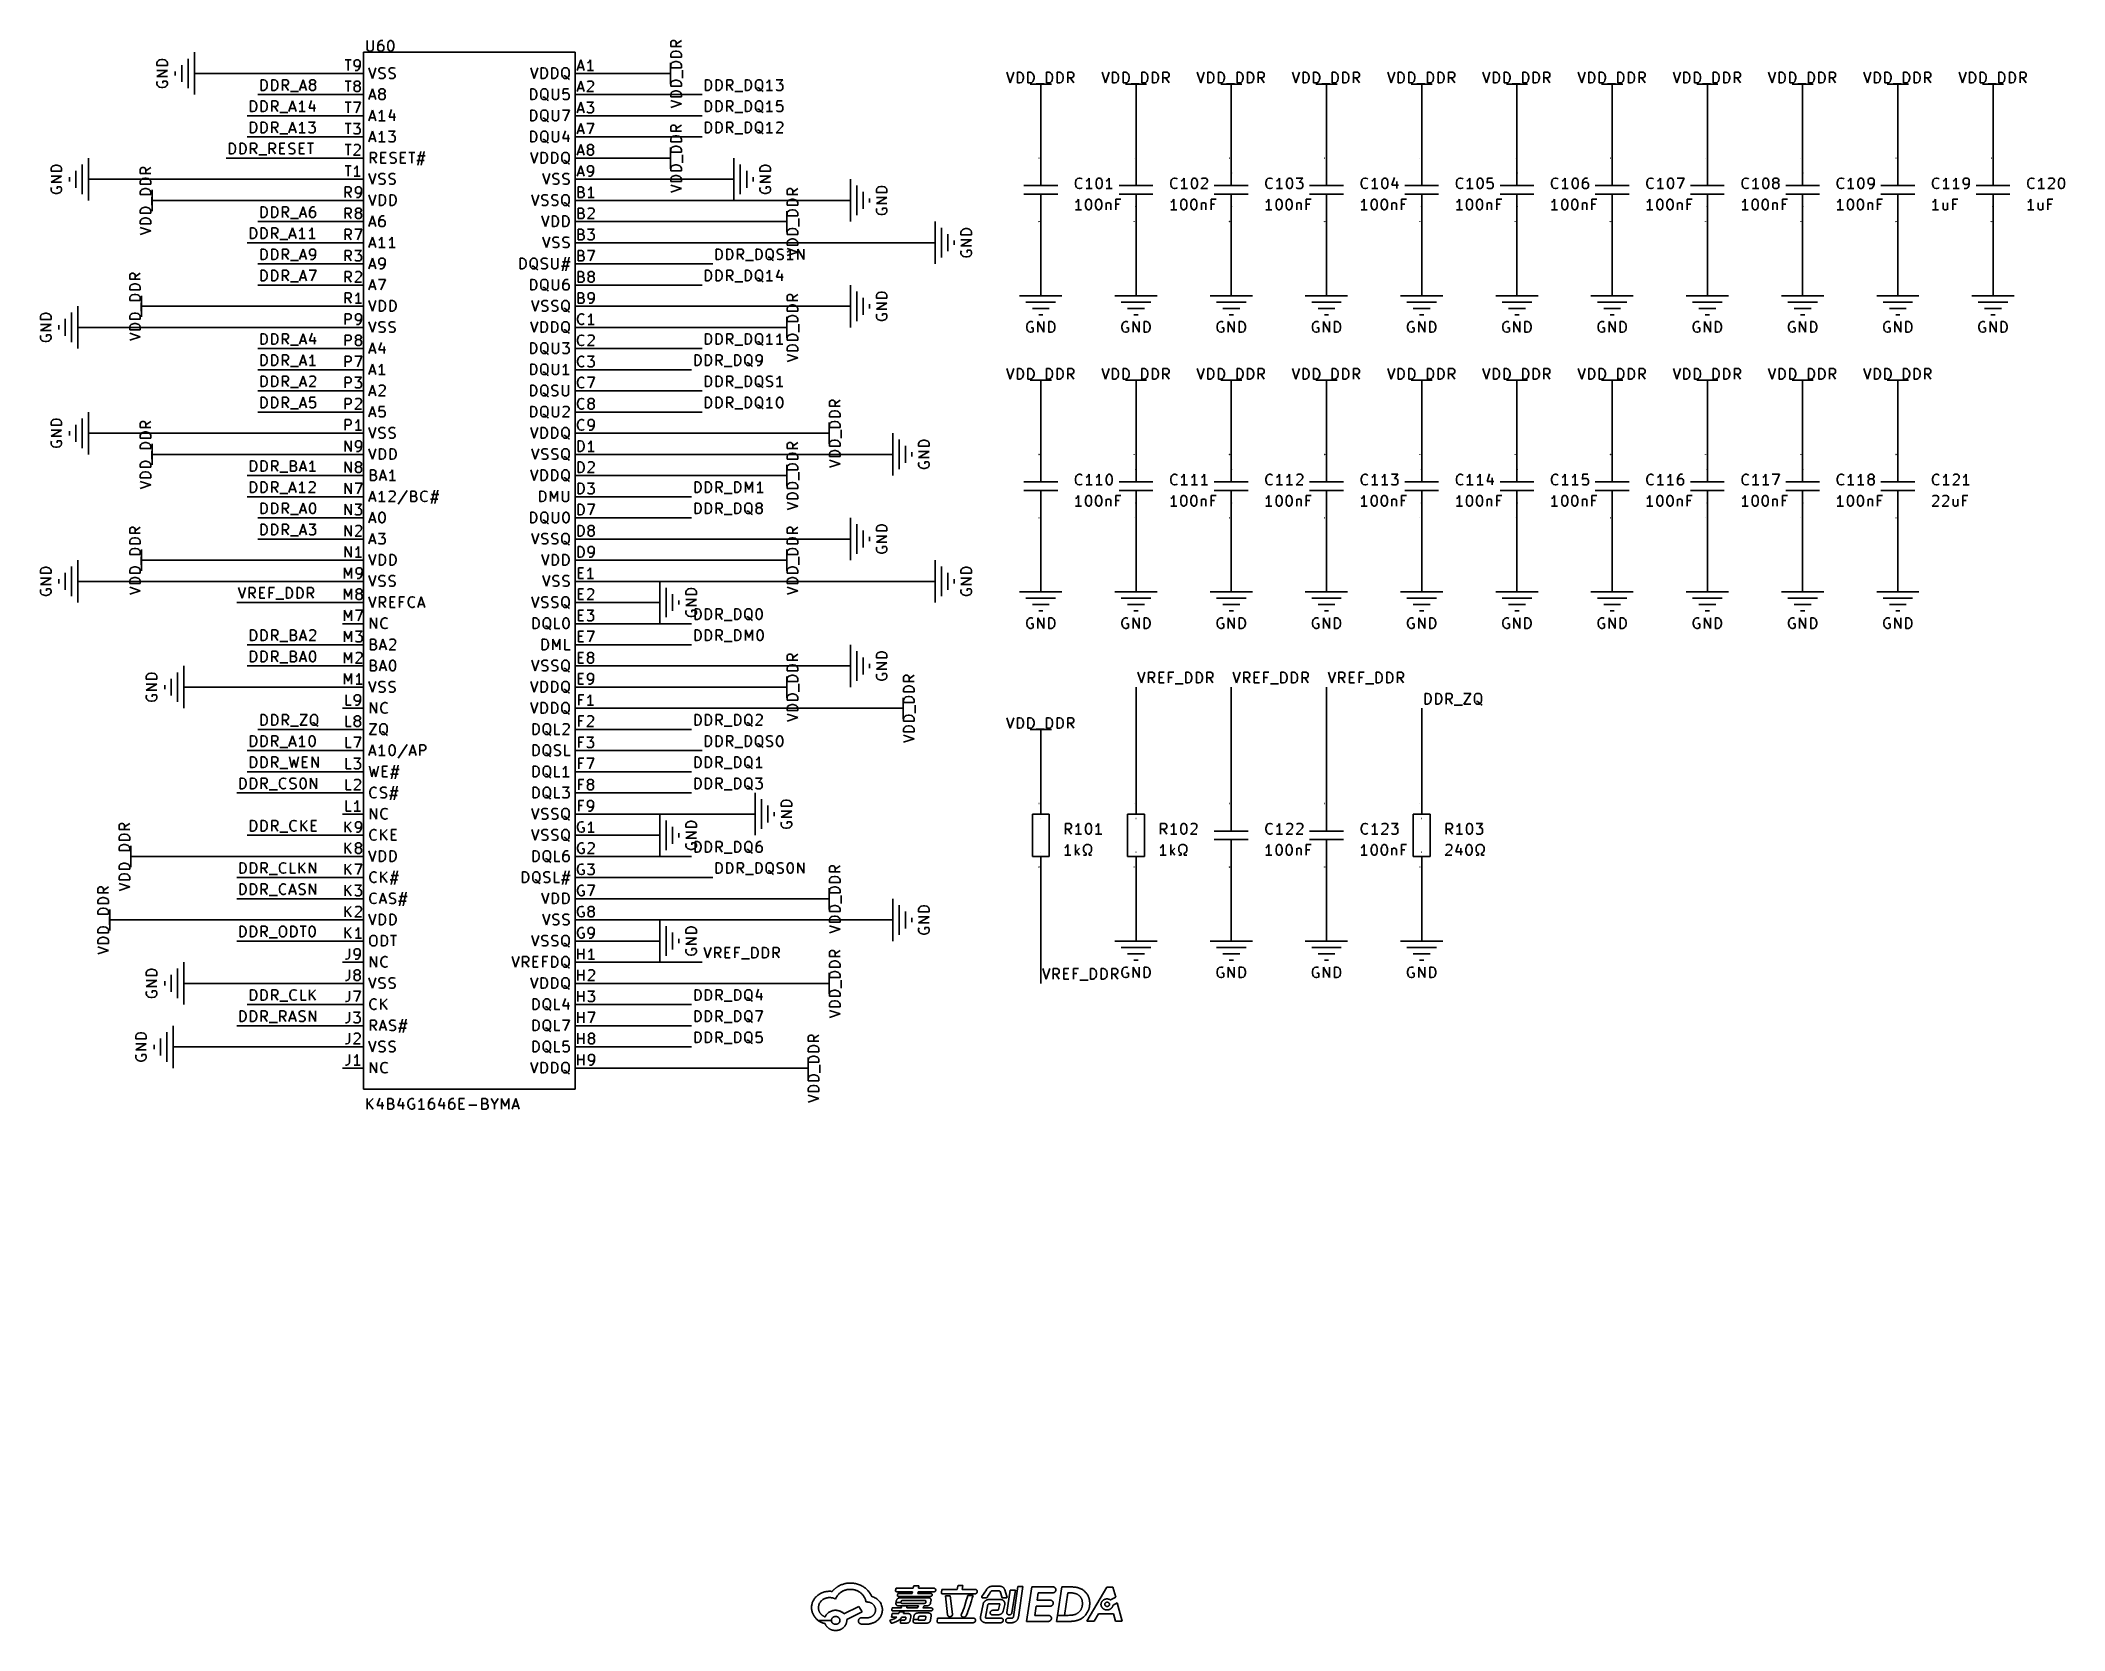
# Model space of a CAD drawing. Header units: millimetres. Extents: x 3 to 246, y -195 to -4.
import ezdxf

# ---------------------------------------------------------------- set-up
doc = ezdxf.new("R2010")
doc.units = ezdxf.units.MM
for name, color, linetype in [('BLUETHIRTYONE', 171, 'CONTINUOUS'), ('GREENSIXTYFIVE', 129, 'CONTINUOUS'), ('LIGHTGREEN', 92, 'CONTINUOUS'), ('LIGHTRED', 12, 'CONTINUOUS'), ('RED', 14, 'CONTINUOUS'), ('REDSIX', 19, 'CONTINUOUS')]:
    doc.layers.add(name, color=color, linetype=linetype)

msp = doc.modelspace()

# ---------------------------------------------------------------- linework, layer by layer
at = {"layer": 'BLUETHIRTYONE', "linetype": 'CONTINUOUS'}
for p, q in [((98.4561, -189.506), (98.4938, -189.4737)), ((98.4938, -189.4737), (98.5323, -189.4421)), ((98.5323, -189.4421), (98.5714, -189.4111)), ((98.5714, -189.4111), (98.6112, -189.3807)), ((98.6112, -189.3807), (98.6518, -189.3509)), ((98.6518, -189.3509), (98.693, -189.3218)), ((98.693, -189.3218), (98.7349, -189.2934)), ((98.7349, -189.2934), (98.8236, -189.2367)), ((98.8236, -189.2367), (98.9142, -189.1835)), ((98.9142, -189.1835), (99.0067, -189.1338)), ((99.0067, -189.1338), (99.1008, -189.0876)), ((99.1008, -189.0876), (99.1967, -189.0449)), ((99.1967, -189.0449), (99.2942, -189.0058)), ((99.2942, -189.0058), (99.3932, -188.9703)), ((99.3932, -188.9703), (99.4936, -188.9384)), ((99.4936, -188.9384), (99.5953, -188.9102)), ((99.5953, -188.9102), (99.6983, -188.8856)), ((99.6983, -188.8856), (99.8025, -188.8648)), ((99.8025, -188.8648), (99.9078, -188.8476)), ((99.9078, -188.8476), (100.0141, -188.8343)), ((100.0141, -188.8343), (100.1214, -188.8247)), ((100.1214, -188.8247), (100.2295, -188.8189)), ((100.2295, -188.8189), (100.3383, -188.817)), ((100.3383, -188.817), (100.464, -188.8196)), ((100.464, -188.8196), (100.5888, -188.8274)), ((100.5888, -188.8274), (100.7126, -188.8403)), ((100.7126, -188.8403), (100.8352, -188.8583)), ((100.8352, -188.8583), (100.9565, -188.8814)), ((100.9565, -188.8814), (101.0762, -188.9094)), ((101.0762, -188.9094), (101.1942, -188.9422)), ((101.1942, -188.9422), (101.3104, -188.98)), ((101.3104, -188.98), (101.4246, -189.0225)), ((101.4246, -189.0225), (101.5365, -189.0697)), ((101.5365, -189.0697), (101.6461, -189.1216)), ((101.6461, -189.1216), (101.7531, -189.1781)), ((101.7531, -189.1781), (101.8574, -189.2391)), ((101.8574, -189.2391), (101.9589, -189.3047)), ((101.9589, -189.3047), (102.0573, -189.3746)), ((102.0573, -189.3746), (102.1526, -189.449)), ((102.1526, -189.449), (102.2127, -189.4992)), ((102.2127, -189.4992), (102.2708, -189.551)), ((105.756, -189.7185), (105.8102, -189.4395)), ((105.8102, -189.4395), (107.8687, -189.4395)), ((107.8687, -189.4395), (107.8959, -189.2459)), ((107.8959, -189.2459), (107.8972, -189.2403)), ((107.8972, -189.2403), (107.8987, -189.2348)), ((107.8987, -189.2348), (107.9005, -189.2295)), ((107.9005, -189.2295), (107.9025, -189.2243)), ((107.9025, -189.2243), (107.9047, -189.2193)), ((107.9047, -189.2193), (107.9071, -189.2144)), ((107.9071, -189.2144), (107.9097, -189.2097)), ((107.9097, -189.2097), (107.9125, -189.2052)), ((107.9125, -189.2052), (107.9154, -189.2008)), ((107.9154, -189.2008), (107.9186, -189.1965)), ((107.9186, -189.1965), (107.9219, -189.1925)), ((107.9219, -189.1925), (107.9254, -189.1886)), ((107.9254, -189.1886), (107.929, -189.1849)), ((107.929, -189.1849), (107.9328, -189.1813)), ((107.9328, -189.1813), (107.9367, -189.1779)), ((107.9367, -189.1779), (107.9408, -189.1747)), ((107.9408, -189.1747), (107.9449, -189.1717)), ((107.9449, -189.1717), (107.9492, -189.1689)), ((107.9492, -189.1689), (107.9536, -189.1662)), ((107.9536, -189.1662), (107.9581, -189.1637)), ((107.9581, -189.1637), (107.9627, -189.1614)), ((107.9627, -189.1614), (107.9674, -189.1593)), ((107.9674, -189.1593), (107.9721, -189.1574)), ((107.9721, -189.1574), (107.9769, -189.1557)), ((107.9769, -189.1557), (107.9818, -189.1542)), ((107.9818, -189.1542), (107.9867, -189.1528)), ((107.9867, -189.1528), (107.9917, -189.1517)), ((107.9917, -189.1517), (107.9967, -189.1508)), ((107.9967, -189.1508), (108.0017, -189.1501)), ((108.0017, -189.1501), (108.0068, -189.1495)), ((108.0068, -189.1495), (108.0119, -189.1492)), ((108.0119, -189.1492), (108.017, -189.1491)), ((108.017, -189.1491), (108.564, -189.1491)), ((108.564, -189.1491), (108.5097, -189.4414)), ((108.5097, -189.4414), (110.3552, -189.4414)), ((110.3552, -189.4414), (110.3677, -189.4417)), ((110.3677, -189.4417), (110.3799, -189.4427)), ((110.3799, -189.4427), (110.392, -189.4442)), ((110.392, -189.4442), (110.4039, -189.4464)), ((110.4039, -189.4464), (110.4155, -189.4491)), ((110.4155, -189.4491), (110.4269, -189.4524)), ((110.4269, -189.4524), (110.4381, -189.4563)), ((110.4381, -189.4563), (110.4489, -189.4607)), ((110.4489, -189.4607), (110.4595, -189.4656)), ((110.4595, -189.4656), (110.4697, -189.471)), ((110.4697, -189.471), (110.4797, -189.4769)), ((110.4797, -189.4769), (110.4893, -189.4832)), ((110.4893, -189.4832), (110.4985, -189.49)), ((110.4985, -189.49), (110.5073, -189.4973)), ((110.5073, -189.4973), (110.5158, -189.505)), ((113.159, -189.5743), (113.2279, -189.208)), ((113.2279, -189.208), (113.2289, -189.202)), ((113.2289, -189.202), (113.2301, -189.1961)), ((113.2301, -189.1961), (113.2316, -189.1903)), ((113.2316, -189.1903), (113.2333, -189.1846)), ((113.2333, -189.1846), (113.2354, -189.1791)), ((113.2354, -189.1791), (113.2377, -189.1737)), ((113.2377, -189.1737), (113.2402, -189.1684)), ((113.2402, -189.1684), (113.243, -189.1632)), ((113.243, -189.1632), (113.246, -189.1582)), ((113.246, -189.1582), (113.2492, -189.1534)), ((113.2492, -189.1534), (113.2527, -189.1487)), ((113.2527, -189.1487), (113.2564, -189.1442)), ((113.2564, -189.1442), (113.2603, -189.1398)), ((113.2603, -189.1398), (113.2643, -189.1356)), ((113.2643, -189.1356), (113.2686, -189.1316)), ((113.2686, -189.1316), (113.2731, -189.1278)), ((113.2731, -189.1278), (113.2777, -189.1241)), ((113.2777, -189.1241), (113.2825, -189.1207)), ((113.2825, -189.1207), (113.2875, -189.1174)), ((113.2875, -189.1174), (113.2926, -189.1144)), ((113.2926, -189.1144), (113.2979, -189.1116)), ((113.2979, -189.1116), (113.3033, -189.1089)), ((113.3033, -189.1089), (113.3089, -189.1066)), ((113.3089, -189.1066), (113.3145, -189.1044)), ((113.3145, -189.1044), (113.3203, -189.1025)), ((113.3203, -189.1025), (113.3262, -189.1008)), ((113.3262, -189.1008), (113.3323, -189.0993)), ((113.3323, -189.0993), (113.3384, -189.0981)), ((113.3384, -189.0981), (113.3446, -189.0972)), ((113.3446, -189.0972), (113.3509, -189.0965)), ((113.3509, -189.0965), (113.3572, -189.0961)), ((113.3572, -189.0961), (113.3636, -189.096)), ((113.3636, -189.096), (113.372, -189.096)), ((113.372, -189.096), (113.8459, -189.096)), ((113.8459, -189.096), (113.7666, -189.5743)), ((116.726, -189.5197), (116.7449, -189.497)), ((116.7449, -189.497), (116.7642, -189.4749)), ((116.7642, -189.4749), (116.7841, -189.4537)), ((116.7841, -189.4537), (116.8045, -189.4331)), ((116.8045, -189.4331), (116.8254, -189.4133)), ((116.8254, -189.4133), (116.8468, -189.3942)), ((116.8468, -189.3942), (116.8687, -189.3758)), ((116.8687, -189.3758), (116.8911, -189.3582)), ((116.8911, -189.3582), (116.9141, -189.3414)), ((116.9141, -189.3414), (116.9375, -189.3252)), ((116.9375, -189.3252), (116.9614, -189.3099)), ((116.9614, -189.3099), (116.9858, -189.2953)), ((116.9858, -189.2953), (117.0094, -189.2825)), ((117.0094, -189.2825), (117.0338, -189.2705)), ((117.0338, -189.2705), (117.0591, -189.2594)), ((117.0591, -189.2594), (117.0852, -189.249)), ((117.0852, -189.249), (117.1121, -189.2395)), ((117.1121, -189.2395), (117.1399, -189.2308)), ((117.1399, -189.2308), (117.1686, -189.2229)), ((117.1686, -189.2229), (117.198, -189.2158)), ((117.198, -189.2158), (117.2283, -189.2095)), ((117.2283, -189.2095), (117.2593, -189.2041)), ((117.2593, -189.2041), (117.2911, -189.1995)), ((117.2911, -189.1995), (117.3238, -189.1957)), ((117.3238, -189.1957), (117.3572, -189.1928)), ((117.3572, -189.1928), (117.3913, -189.1907)), ((117.3913, -189.1907), (117.4262, -189.1894)), ((117.4262, -189.1894), (117.4618, -189.189)), ((117.4618, -189.189), (118.1424, -189.189)), ((118.1424, -189.189), (118.1795, -189.1894)), ((118.1795, -189.1894), (118.2155, -189.1907)), ((118.2155, -189.1907), (118.2504, -189.1928)), ((118.2504, -189.1928), (118.2843, -189.1957)), ((118.2843, -189.1957), (118.3172, -189.1994)), ((118.3172, -189.1994), (118.3491, -189.204)), ((118.3491, -189.204), (118.38, -189.2094)), ((118.38, -189.2094), (118.4099, -189.2155)), ((118.4099, -189.2155), (118.4389, -189.2225)), ((118.4389, -189.2225), (118.467, -189.2303)), ((118.467, -189.2303), (118.4941, -189.2389)), ((118.4941, -189.2389), (118.5203, -189.2482)), ((118.5203, -189.2482), (118.5456, -189.2584)), ((118.5456, -189.2584), (118.5701, -189.2693)), ((118.5701, -189.2693), (118.5936, -189.2809)), ((118.5936, -189.2809), (118.6164, -189.2934)), ((118.6164, -189.2934), (118.6268, -189.301)), ((118.6268, -189.301), (118.6458, -189.315)), ((118.6458, -189.315), (118.6643, -189.3301)), ((118.6643, -189.3301), (118.6823, -189.3463)), ((118.6823, -189.3463), (118.7, -189.3634)), ((118.7, -189.3634), (118.7171, -189.3816)), ((118.7171, -189.3816), (118.7338, -189.4008)), ((118.7338, -189.4008), (118.7501, -189.421)), ((118.7501, -189.421), (118.7659, -189.4421)), ((118.7659, -189.4421), (118.7812, -189.4642)), ((118.7812, -189.4642), (118.7961, -189.4872)), ((118.7961, -189.4872), (118.8105, -189.5112)), ((119.9066, -192.8558), (120.4222, -189.2231)), ((120.4222, -189.2231), (121.0256, -189.2231)), ((121.0256, -189.2231), (120.5016, -192.8975)), ((121.4912, -193.4176), (122.1175, -189.2554)), ((122.1175, -189.2554), (124.5873, -189.2554)), ((124.5873, -189.2554), (124.6081, -189.2559)), ((124.6081, -189.2559), (124.6286, -189.2573)), ((124.6286, -189.2573), (124.6489, -189.2597)), ((124.6489, -189.2597), (124.6688, -189.2629)), ((124.6688, -189.2629), (124.6884, -189.267)), ((124.6884, -189.267), (124.7076, -189.272)), ((124.7076, -189.272), (124.7264, -189.2778)), ((124.7264, -189.2778), (124.7448, -189.2845)), ((124.7448, -189.2845), (124.7628, -189.2919)), ((124.7628, -189.2919), (124.7802, -189.3001)), ((124.7802, -189.3001), (124.7972, -189.309)), ((124.7972, -189.309), (124.8137, -189.3187)), ((124.8137, -189.3187), (124.8296, -189.329)), ((124.8296, -189.329), (124.8449, -189.34)), ((124.8449, -189.34), (124.8597, -189.3517)), ((124.8597, -189.3517), (124.8738, -189.3641)), ((124.8738, -189.3641), (124.8873, -189.377)), ((124.8873, -189.377), (124.9001, -189.3905)), ((124.9001, -189.3905), (124.9122, -189.4046)), ((124.9122, -189.4046), (124.9235, -189.4192)), ((124.9235, -189.4192), (124.9342, -189.4344)), ((124.9342, -189.4344), (124.944, -189.4501)), ((124.944, -189.4501), (124.9531, -189.4662)), ((124.9531, -189.4662), (124.9613, -189.4828)), ((124.9613, -189.4828), (124.9687, -189.4998)), ((124.9687, -189.4998), (124.9752, -189.5173)), ((125.1834, -192.6926), (125.7, -189.2592)), ((125.7, -189.2592), (126.4245, -189.2592)), ((126.4245, -189.2592), (126.55, -189.26)), ((126.55, -189.26), (126.6715, -189.2626)), ((126.6715, -189.2626), (126.7888, -189.2668)), ((126.7888, -189.2668), (126.9021, -189.2727)), ((126.9021, -189.2727), (127.0112, -189.2804)), ((127.0112, -189.2804), (127.1163, -189.2897)), ((127.1163, -189.2897), (127.2172, -189.3008)), ((127.2172, -189.3008), (127.3141, -189.3135)), ((127.3141, -189.3135), (127.4069, -189.328)), ((127.4069, -189.328), (127.4956, -189.3442)), ((127.4956, -189.3442), (127.5802, -189.3621)), ((127.5802, -189.3621), (127.6607, -189.3817)), ((127.6607, -189.3817), (127.7372, -189.403)), ((127.7372, -189.403), (127.8096, -189.4261)), ((127.8096, -189.4261), (127.878, -189.4509)), ((127.878, -189.4509), (127.9422, -189.4775)), ((127.9422, -189.4775), (128.0038, -189.5058)), ((128.7063, -193.3796), (131.1302, -189.301)), ((131.1302, -189.301), (131.84, -189.301)), ((131.84, -189.301), (132.1761, -190.5289)), ((95.6722, -191.7759), (95.6749, -191.6777)), ((95.6746, -191.8674), (95.6722, -191.7759)), ((95.6815, -191.9583), (95.6746, -191.8674)), ((95.6749, -191.6777), (95.6828, -191.5803)), ((95.6828, -191.5803), (95.6959, -191.4839)), ((95.6959, -191.4839), (95.7142, -191.3887)), ((95.7142, -191.3887), (95.7375, -191.2947)), ((95.7375, -191.2947), (95.7658, -191.2021)), ((95.7658, -191.2021), (95.7991, -191.1111)), ((95.7991, -191.1111), (95.8372, -191.0217)), ((95.8372, -191.0217), (95.8801, -190.9341)), ((95.8801, -190.9341), (95.9277, -190.8484)), ((95.9277, -190.8484), (95.98, -190.7648)), ((95.98, -190.7648), (96.0369, -190.6834)), ((96.0369, -190.6834), (96.0983, -190.6044)), ((96.0983, -190.6044), (96.1642, -190.5279)), ((96.1642, -190.5279), (96.2344, -190.4539)), ((96.2344, -190.4539), (96.309, -190.3828)), ((96.309, -190.3828), (96.3869, -190.3147)), ((96.3869, -190.3147), (96.4679, -190.2506)), ((96.4679, -190.2506), (96.5519, -190.1905)), ((96.5007, -191.7134), (96.499, -191.7759)), ((96.499, -191.7759), (96.4999, -191.8224)), ((96.4999, -191.8224), (96.5028, -191.8686)), ((96.5059, -191.6518), (96.5007, -191.7134)), ((96.5028, -191.8686), (96.5075, -191.9142)), ((96.5144, -191.591), (96.5059, -191.6518)), ((96.5075, -191.9142), (96.5141, -191.9593)), ((96.5262, -191.5312), (96.5144, -191.591)), ((96.5411, -191.4725), (96.5262, -191.5312)), ((96.5592, -191.4148), (96.5411, -191.4725)), ((96.5519, -190.1905), (96.6386, -190.1346)), ((96.5802, -191.3583), (96.5592, -191.4148)), ((96.6042, -191.3031), (96.5802, -191.3583)), ((96.631, -191.2493), (96.6042, -191.3031)), ((96.6605, -191.1968), (96.631, -191.2493)), ((96.6386, -190.1346), (96.7279, -190.0828)), ((96.6927, -191.1459), (96.6605, -191.1968)), ((96.7275, -191.0965), (96.6927, -191.1459)), ((96.7649, -191.0488), (96.7275, -191.0965)), ((96.7279, -190.0828), (96.8197, -190.0353)), ((96.8046, -191.0028), (96.7649, -191.0488)), ((96.8466, -190.9586), (96.8046, -191.0028)), ((96.8197, -190.0353), (96.9139, -189.9921)), ((96.891, -190.9163), (96.8466, -190.9586)), ((96.9374, -190.876), (96.891, -190.9163)), ((96.9139, -189.9921), (97.0102, -189.9531)), ((96.986, -190.8377), (96.9374, -190.876)), ((97.0365, -190.8015), (96.986, -190.8377)), ((97.0102, -189.9531), (97.1086, -189.9186)), ((97.089, -190.7676), (97.0365, -190.8015)), ((97.1433, -190.7359), (97.089, -190.7676)), ((97.1086, -189.9186), (97.2088, -189.8885)), ((97.1994, -190.7065), (97.1433, -190.7359)), ((97.2571, -190.6796), (97.1994, -190.7065)), ((97.2088, -189.8885), (97.3108, -189.8629)), ((97.3163, -190.6552), (97.2571, -190.6796)), ((97.3108, -189.8629), (97.4144, -189.8418)), ((97.3771, -190.6333), (97.3163, -190.6552)), ((97.4393, -190.6141), (97.3771, -190.6333)), ((97.4144, -189.8418), (97.5193, -189.8253)), ((97.5028, -190.5977), (97.4393, -190.6141)), ((97.5675, -190.5841), (97.5028, -190.5977)), ((97.5193, -189.8253), (97.6256, -189.8134)), ((97.6334, -190.5733), (97.5675, -190.5841)), ((97.6256, -189.8134), (97.733, -189.8063)), ((97.7004, -190.5656), (97.6334, -190.5733)), ((97.7684, -190.5609), (97.7004, -190.5656)), ((97.733, -189.8063), (97.8414, -189.8039)), ((97.8372, -190.5593), (97.7684, -190.5609)), ((97.8859, -190.5601), (97.8372, -190.5593)), ((97.8414, -189.8039), (97.8804, -189.8042)), ((97.8804, -189.8042), (97.9193, -189.805)), ((97.9342, -190.5624), (97.8859, -190.5601)), ((97.9193, -189.805), (97.9581, -189.8064)), ((97.9819, -190.5662), (97.9342, -190.5624)), ((97.9581, -189.8064), (97.9967, -189.8084)), ((98.0292, -190.5715), (97.9819, -190.5662)), ((97.9967, -189.8084), (98.0352, -189.811)), ((98.0759, -190.5783), (98.0292, -190.5715)), ((98.0352, -189.811), (98.0736, -189.8143)), ((98.0736, -189.8143), (98.112, -189.8183)), ((98.122, -190.5865), (98.0759, -190.5783)), ((98.112, -189.8183), (98.1504, -189.8229)), ((98.1676, -190.5962), (98.122, -190.5865)), ((98.1504, -189.8229), (98.1813, -189.7854)), ((98.2125, -190.6072), (98.1676, -190.5962)), ((98.1813, -189.7854), (98.213, -189.7485)), ((98.2568, -190.6196), (98.2125, -190.6072)), ((98.213, -189.7485), (98.2455, -189.7122)), ((98.2455, -189.7122), (98.2787, -189.6764)), ((98.3004, -190.6334), (98.2568, -190.6196)), ((98.2787, -189.6764), (98.3127, -189.6411)), ((98.3434, -190.6485), (98.3004, -190.6334)), ((98.3127, -189.6411), (98.3474, -189.6065)), ((98.3856, -190.665), (98.3434, -190.6485)), ((98.3474, -189.6065), (98.3829, -189.5724)), ((98.3829, -189.5724), (98.4192, -189.5389)), ((98.4272, -190.6827), (98.3856, -190.665)), ((98.4192, -189.5389), (98.4561, -189.506)), ((98.4679, -190.7017), (98.4272, -190.6827)), ((98.5079, -190.7219), (98.4679, -190.7017)), ((98.547, -190.7434), (98.5079, -190.7219)), ((98.5717, -190.6801), (98.547, -190.7434)), ((98.5989, -190.6179), (98.5717, -190.6801)), ((98.6287, -190.557), (98.5989, -190.6179)), ((98.661, -190.4974), (98.6287, -190.557)), ((98.6957, -190.4392), (98.661, -190.4974)), ((98.7328, -190.3823), (98.6957, -190.4392)), ((98.7722, -190.3269), (98.7328, -190.3823)), ((98.8139, -190.273), (98.7722, -190.3269)), ((98.8578, -190.2206), (98.8139, -190.273)), ((98.9038, -190.1699), (98.8578, -190.2206)), ((98.9518, -190.1208), (98.9038, -190.1699)), ((99.0019, -190.0734), (98.9518, -190.1208)), ((99.054, -190.0279), (99.0019, -190.0734)), ((99.1079, -189.9841), (99.054, -190.0279)), ((99.1636, -189.9423), (99.1079, -189.9841)), ((99.2211, -189.9024), (99.1636, -189.9423)), ((99.2803, -189.8644), (99.2211, -189.9024)), ((99.3412, -189.8286), (99.2803, -189.8644)), ((99.4037, -189.7948), (99.3412, -189.8286)), ((99.4676, -189.7632), (99.4037, -189.7948)), ((99.5331, -189.7338), (99.4676, -189.7632)), ((99.5999, -189.7067), (99.5331, -189.7338)), ((99.5617, -192.499), (101.353, -191.643)), ((99.6681, -189.6819), (99.5999, -189.7067)), ((99.7375, -189.6595), (99.6681, -189.6819)), ((99.8082, -189.6395), (99.7375, -189.6595)), ((99.8801, -189.622), (99.8082, -189.6395)), ((99.953, -189.6071), (99.8801, -189.622)), ((100.027, -189.5947), (99.953, -189.6071)), ((100.1019, -189.585), (100.027, -189.5947)), ((100.1778, -189.578), (100.1019, -189.585)), ((100.2545, -189.5738), (100.1778, -189.578)), ((100.3321, -189.5724), (100.2545, -189.5738)), ((100.4222, -189.5743), (100.3321, -189.5724)), ((100.5112, -189.58), (100.4222, -189.5743)), ((100.599, -189.5894), (100.5112, -189.58)), ((100.6856, -189.6025), (100.599, -189.5894)), ((100.7708, -189.6191), (100.6856, -189.6025)), ((100.8545, -189.6391), (100.7708, -189.6191)), ((100.9366, -189.6625), (100.8545, -189.6391)), ((101.0171, -189.6892), (100.9366, -189.6625)), ((101.0958, -189.7191), (101.0171, -189.6892)), ((101.1727, -189.752), (101.0958, -189.7191)), ((101.2476, -189.788), (101.1727, -189.752)), ((101.3205, -189.827), (101.2476, -189.788)), ((101.3913, -189.8688), (101.3205, -189.827)), ((101.353, -191.643), (101.7621, -192.2883)), ((101.4598, -189.9133), (101.3913, -189.8688)), ((101.5259, -189.9605), (101.4598, -189.9133)), ((101.5896, -190.0103), (101.5259, -189.9605)), ((101.6509, -190.0626), (101.5896, -190.0103)), ((101.7094, -190.1173), (101.6509, -190.0626)), ((101.7653, -190.1744), (101.7094, -190.1173)), ((101.8184, -190.2337), (101.7653, -190.1744)), ((101.8685, -190.2951), (101.8184, -190.2337)), ((101.9156, -190.3586), (101.8685, -190.2951)), ((101.9597, -190.4241), (101.9156, -190.3586)), ((102.0005, -190.4915), (101.9597, -190.4241)), ((102.038, -190.5608), (102.0005, -190.4915)), ((102.0722, -190.6317), (102.038, -190.5608)), ((102.1029, -190.7043), (102.0722, -190.6317)), ((102.13, -190.7784), (102.1029, -190.7043)), ((102.1534, -190.854), (102.13, -190.7784)), ((102.173, -190.931), (102.1534, -190.854)), ((102.1888, -191.0093), (102.173, -190.931)), ((102.2006, -191.0888), (102.1888, -191.0093)), ((102.2131, -191.0876), (102.2006, -191.0888)), ((102.2257, -191.0866), (102.2131, -191.0876)), ((102.2383, -191.0859), (102.2257, -191.0866)), ((102.2509, -191.0855), (102.2383, -191.0859)), ((102.2637, -191.0852), (102.2509, -191.0855)), ((102.2766, -191.0851), (102.2637, -191.0852)), ((102.2708, -189.551), (102.3271, -189.6043)), ((102.3029, -191.085), (102.2766, -191.0851)), ((102.3569, -191.0862), (102.3029, -191.085)), ((102.3271, -189.6043), (102.3814, -189.6591)), ((102.4103, -191.0899), (102.3569, -191.0862)), ((102.3814, -189.6591), (102.4337, -189.7152)), ((102.4628, -191.096), (102.4103, -191.0899)), ((102.4337, -189.7152), (102.484, -189.7726)), ((102.5145, -191.1044), (102.4628, -191.096)), ((102.484, -189.7726), (102.5324, -189.8313)), ((102.5653, -191.115), (102.5145, -191.1044)), ((102.5324, -189.8313), (102.5787, -189.8912)), ((102.6151, -191.1279), (102.5653, -191.115)), ((102.5787, -189.8912), (102.623, -189.9523)), ((102.6638, -191.1429), (102.6151, -191.1279)), ((102.623, -189.9523), (102.6652, -190.0144)), ((102.7115, -191.1599), (102.6638, -191.1429)), ((102.6652, -190.0144), (102.7054, -190.0777)), ((102.7054, -190.0777), (102.7435, -190.1419)), ((102.7579, -191.179), (102.7115, -191.1599)), ((102.7435, -190.1419), (102.7796, -190.207)), ((102.8031, -191.2001), (102.7579, -191.179)), ((102.7796, -190.207), (102.8135, -190.273)), ((102.847, -191.2231), (102.8031, -191.2001)), ((102.8135, -190.273), (102.8453, -190.3398)), ((102.8453, -190.3398), (102.8749, -190.4074)), ((102.8895, -191.2478), (102.847, -191.2231)), ((102.8749, -190.4074), (103.0149, -190.453)), ((102.9306, -191.2744), (102.8895, -191.2478)), ((102.9702, -191.3027), (102.9306, -191.2744)), ((103.0082, -191.3327), (102.9702, -191.3027)), ((103.0445, -191.3642), (103.0082, -191.3327)), ((103.0149, -190.453), (103.1496, -190.5082)), ((103.0792, -191.3973), (103.0445, -191.3642)), ((103.1121, -191.4319), (103.0792, -191.3973)), ((103.1432, -191.4679), (103.1121, -191.4319)), ((103.1723, -191.5053), (103.1432, -191.4679)), ((103.1496, -190.5082), (103.2784, -190.5725)), ((103.1995, -191.5439), (103.1723, -191.5053)), ((103.2247, -191.5838), (103.1995, -191.5439)), ((103.2478, -191.6249), (103.2247, -191.5838)), ((103.2688, -191.6671), (103.2478, -191.6249)), ((103.2875, -191.7104), (103.2688, -191.6671)), ((103.2784, -190.5725), (103.4008, -190.6456)), ((103.3039, -191.7546), (103.2875, -191.7104)), ((103.318, -191.7998), (103.3039, -191.7546)), ((103.3297, -191.8459), (103.318, -191.7998)), ((103.3389, -191.8928), (103.3297, -191.8459)), ((103.3455, -191.9404), (103.3389, -191.8928)), ((103.4008, -190.6456), (103.5163, -190.727)), ((103.5163, -190.727), (103.6242, -190.8162)), ((103.6242, -190.8162), (103.7242, -190.9127)), ((103.7242, -190.9127), (103.8157, -191.0162)), ((103.8157, -191.0162), (103.8981, -191.1261)), ((103.8981, -191.1261), (103.9708, -191.242)), ((103.9708, -191.242), (104.0334, -191.3635)), ((104.0334, -191.3635), (104.0854, -191.49)), ((104.0854, -191.49), (104.1261, -191.6211)), ((104.1261, -191.6211), (104.1421, -191.6883)), ((104.1421, -191.6883), (104.155, -191.7564)), ((104.155, -191.7564), (104.1649, -191.8255)), ((104.1649, -191.8255), (104.1717, -191.8955)), ((104.1717, -191.8955), (104.1753, -191.9662)), ((105.3008, -192.0283), (105.3405, -191.7967)), ((105.3405, -191.7967), (106.4762, -191.7967)), ((105.7539, -189.7359), (105.7542, -189.73)), ((105.7542, -189.7417), (105.7539, -189.7359)), ((105.7542, -189.73), (105.7548, -189.7242)), ((105.7548, -189.7476), (105.7542, -189.7417)), ((105.7548, -189.7242), (105.756, -189.7185)), ((105.7559, -189.7535), (105.7548, -189.7476)), ((105.7573, -189.7594), (105.7559, -189.7535)), ((105.7592, -189.7652), (105.7573, -189.7594)), ((105.7614, -189.771), (105.7592, -189.7652)), ((105.764, -189.7768), (105.7614, -189.771)), ((105.767, -189.7824), (105.764, -189.7768)), ((105.7702, -189.788), (105.767, -189.7824)), ((105.7739, -189.7935), (105.7702, -189.788)), ((105.7778, -189.7988), (105.7739, -189.7935)), ((105.782, -189.8041), (105.7778, -189.7988)), ((105.7865, -189.8091), (105.782, -189.8041)), ((105.7913, -189.814), (105.7865, -189.8091)), ((105.7963, -189.8187), (105.7913, -189.814)), ((105.8016, -189.8232), (105.7963, -189.8187)), ((105.8008, -191.2862), (105.8012, -191.2659)), ((105.8013, -191.3058), (105.8008, -191.2862)), ((105.8012, -191.2659), (105.8026, -191.2449)), ((105.8028, -191.3246), (105.8013, -191.3058)), ((105.8072, -189.8276), (105.8016, -189.8232)), ((105.8026, -191.2449), (105.8049, -191.2232)), ((105.8052, -191.3428), (105.8028, -191.3246)), ((105.8049, -191.2232), (105.8082, -191.2008)), ((105.8086, -191.3602), (105.8052, -191.3428)), ((105.8129, -189.8316), (105.8072, -189.8276)), ((105.8082, -191.2008), (105.8188, -191.1386)), ((105.813, -191.3769), (105.8086, -191.3602)), ((105.8189, -189.8355), (105.8129, -189.8316)), ((105.8184, -191.3929), (105.813, -191.3769)), ((105.8248, -191.4082), (105.8184, -191.3929)), ((105.8188, -191.1386), (105.8478, -190.9692)), ((105.8188, -191.1386), (106.3946, -191.1386)), ((106.3946, -191.1386), (105.8188, -191.1386)), ((105.8251, -189.839), (105.8189, -189.8355)), ((105.8321, -191.4228), (105.8248, -191.4082)), ((105.8314, -189.8423), (105.8251, -189.839)), ((105.838, -189.8453), (105.8314, -189.8423)), ((105.8405, -191.4367), (105.8321, -191.4228)), ((105.8446, -189.8481), (105.838, -189.8453)), ((105.8498, -191.4499), (105.8405, -191.4367)), ((105.8515, -189.8504), (105.8446, -189.8481)), ((105.8478, -190.9692), (105.8593, -190.9226)), ((105.8602, -191.4623), (105.8498, -191.4499)), ((105.8585, -189.8525), (105.8515, -189.8504)), ((105.8656, -189.8542), (105.8585, -189.8525)), ((105.8593, -190.9226), (105.8732, -190.879)), ((105.8716, -191.4741), (105.8602, -191.4623)), ((105.8728, -189.8555), (105.8656, -189.8542)), ((105.884, -191.4851), (105.8716, -191.4741)), ((105.8801, -189.8565), (105.8728, -189.8555)), ((105.8732, -190.879), (105.8811, -190.8582)), ((105.8875, -189.857), (105.8801, -189.8565)), ((105.8811, -190.8582), (105.8896, -190.8382)), ((105.8974, -191.4954), (105.884, -191.4851)), ((107.7999, -189.857), (105.8875, -189.857)), ((105.8896, -190.8382), (105.8987, -190.8189)), ((105.9119, -191.505), (105.8974, -191.4954)), ((105.8987, -190.8189), (105.9085, -190.8003)), ((105.9085, -190.8003), (105.9189, -190.7825)), ((105.9274, -191.5139), (105.9119, -191.505)), ((105.9189, -190.7825), (105.9299, -190.7655)), ((105.9439, -191.5221), (105.9274, -191.5139)), ((105.9299, -190.7655), (105.9415, -190.7491)), ((105.9415, -190.7491), (105.9538, -190.7335)), ((105.9615, -191.5296), (105.9439, -191.5221)), ((105.9538, -190.7335), (105.9667, -190.7187)), ((105.9802, -191.5364), (105.9615, -191.5296)), ((105.9667, -190.7187), (105.9802, -190.7046)), ((105.9796, -190.3021), (105.9799, -190.2956)), ((105.9798, -190.3086), (105.9796, -190.3021)), ((105.9803, -190.315), (105.9798, -190.3086)), ((105.9799, -190.2956), (105.9805, -190.2889)), ((105.9802, -190.7046), (105.9943, -190.6912)), ((105.9999, -191.5424), (105.9802, -191.5364)), ((105.9812, -190.3212), (105.9803, -190.315)), ((105.9805, -190.2889), (105.9814, -190.2822)), ((105.9824, -190.3274), (105.9812, -190.3212)), ((105.9814, -190.2822), (106.0211, -190.0639)), ((105.9839, -190.3334), (105.9824, -190.3274)), ((105.9858, -190.3392), (105.9839, -190.3334)), ((105.988, -190.345), (105.9858, -190.3392)), ((105.9905, -190.3505), (105.988, -190.345)), ((105.9933, -190.3559), (105.9905, -190.3505)), ((105.9965, -190.3611), (105.9933, -190.3559)), ((105.9943, -190.6912), (106.0091, -190.6786)), ((105.9999, -190.3662), (105.9965, -190.3611)), ((106.0036, -190.371), (105.9999, -190.3662)), ((106.0207, -191.5477), (105.9999, -191.5424)), ((106.0075, -190.3757), (106.0036, -190.371)), ((106.0118, -190.3801), (106.0075, -190.3757)), ((106.0091, -190.6786), (106.0245, -190.6668)), ((106.0163, -190.3843), (106.0118, -190.3801)), ((106.021, -190.3883), (106.0163, -190.3843)), ((106.0425, -191.5524), (106.0207, -191.5477)), ((106.0261, -190.392), (106.021, -190.3883)), ((106.0211, -190.0639), (107.7602, -190.0639)), ((106.0245, -190.6668), (106.0405, -190.6557)), ((106.0313, -190.3955), (106.0261, -190.392)), ((106.0368, -190.3987), (106.0313, -190.3955)), ((106.0425, -190.4017), (106.0368, -190.3987)), ((106.0405, -190.6557), (106.0571, -190.6453)), ((106.0484, -190.4044), (106.0425, -190.4017)), ((106.0654, -191.5563), (106.0425, -191.5524)), ((106.0545, -190.4068), (106.0484, -190.4044)), ((106.0608, -190.409), (106.0545, -190.4068)), ((106.0571, -190.6453), (106.0744, -190.6357)), ((106.0673, -190.4108), (106.0608, -190.409)), ((106.0895, -191.5595), (106.0654, -191.5563)), ((106.074, -190.4123), (106.0673, -190.4108)), ((106.0809, -190.4135), (106.074, -190.4123)), ((106.0744, -190.6357), (106.0923, -190.6269)), ((106.088, -190.4143), (106.0809, -190.4135)), ((106.0952, -190.4149), (106.088, -190.4143)), ((106.1146, -191.562), (106.0895, -191.5595)), ((106.0923, -190.6269), (106.1108, -190.6188)), ((106.1025, -190.415), (106.0952, -190.4149)), ((109.9544, -190.415), (106.1025, -190.415)), ((106.1108, -190.6188), (106.1299, -190.6115)), ((106.1408, -191.5638), (106.1146, -191.562)), ((106.1299, -190.6115), (106.1496, -190.6049)), ((106.1681, -191.5648), (106.1408, -191.5638)), ((106.1496, -190.6049), (106.17, -190.5991)), ((106.1965, -191.5652), (106.1681, -191.5648)), ((106.17, -190.5991), (106.191, -190.5941)), ((106.191, -190.5941), (106.2126, -190.5899)), ((106.3969, -191.5652), (106.1965, -191.5652)), ((106.2126, -190.5899), (106.2349, -190.5864)), ((106.2349, -190.5864), (106.2577, -190.5837)), ((106.2577, -190.5837), (106.2812, -190.5817)), ((106.2812, -190.5817), (106.3054, -190.5805)), ((106.3054, -190.5805), (106.3301, -190.5802)), ((106.3301, -190.5802), (109.6203, -190.5802)), ((106.3947, -191.1304), (106.3946, -191.1386)), ((106.3946, -191.1386), (106.3948, -191.1465)), ((106.3952, -191.1219), (106.3947, -191.1304)), ((106.3948, -191.1465), (106.3953, -191.1541)), ((106.3959, -191.1131), (106.3952, -191.1219)), ((106.3953, -191.1541), (106.396, -191.1614)), ((106.3969, -191.104), (106.3959, -191.1131)), ((106.396, -191.1614), (106.3971, -191.1685)), ((106.4094, -191.0186), (106.3969, -191.104)), ((106.4017, -191.5912), (106.3969, -191.5652)), ((106.3969, -191.5652), (107.065, -191.5652)), ((107.065, -191.5652), (106.3969, -191.5652)), ((106.3971, -191.1685), (106.3984, -191.1752)), ((106.3984, -191.1752), (106.4001, -191.1816)), ((106.4001, -191.1816), (106.402, -191.1878)), ((106.4066, -191.6154), (106.4017, -191.5912)), ((106.402, -191.1878), (106.4042, -191.1936)), ((106.4042, -191.1936), (106.4066, -191.1992)), ((106.4066, -191.1992), (106.4094, -191.2044)), ((106.4117, -191.6379), (106.4066, -191.6154)), ((106.4107, -191.012), (106.4094, -191.0186)), ((106.4094, -191.2044), (106.4124, -191.2094)), ((106.4123, -191.0056), (106.4107, -191.012)), ((106.4167, -191.6591), (106.4117, -191.6379)), ((106.414, -190.9995), (106.4123, -191.0056)), ((106.4124, -191.2094), (106.4157, -191.2141)), ((106.416, -190.9937), (106.414, -190.9995)), ((106.4157, -191.2141), (106.4192, -191.2185)), ((106.4183, -190.9882), (106.416, -190.9937)), ((106.4366, -191.736), (106.4167, -191.6591)), ((106.4208, -190.9829), (106.4183, -190.9882)), ((106.4192, -191.2185), (106.4231, -191.2226)), ((106.4235, -190.9778), (106.4208, -190.9829)), ((106.4231, -191.2226), (106.4272, -191.2264)), ((106.4264, -190.973), (106.4235, -190.9778)), ((106.4295, -190.9685), (106.4264, -190.973)), ((106.4272, -191.2264), (106.4315, -191.2299)), ((106.4329, -190.9642), (106.4295, -190.9685)), ((106.4315, -191.2299), (106.4361, -191.2332)), ((106.4365, -190.9601), (106.4329, -190.9642)), ((106.4361, -191.2332), (106.441, -191.2361)), ((106.4403, -190.9563), (106.4365, -190.9601)), ((106.4414, -191.7452), (106.4366, -191.736)), ((106.4442, -190.9526), (106.4403, -190.9563)), ((106.441, -191.2361), (106.4461, -191.2388)), ((106.4463, -191.7543), (106.4414, -191.7452)), ((106.4484, -190.9493), (106.4442, -190.9526)), ((106.4461, -191.2388), (106.4515, -191.2412)), ((106.4513, -191.7631), (106.4463, -191.7543)), ((106.4528, -190.9461), (106.4484, -190.9493)), ((106.4564, -191.7713), (106.4513, -191.7631)), ((106.4515, -191.2412), (106.4571, -191.2433)), ((106.4574, -190.9431), (106.4528, -190.9461)), ((106.4615, -191.779), (106.4564, -191.7713)), ((106.4571, -191.2433), (106.463, -191.2451)), ((106.4622, -190.9404), (106.4574, -190.9431)), ((106.464, -191.7826), (106.4615, -191.779)), ((106.4672, -190.9379), (106.4622, -190.9404)), ((106.463, -191.2451), (106.4691, -191.2466)), ((106.4665, -191.7859), (106.464, -191.7826)), ((106.469, -191.789), (106.4665, -191.7859)), ((106.4724, -190.9355), (106.4672, -190.9379)), ((106.4714, -191.7919), (106.469, -191.789)), ((106.4691, -191.2466), (106.4755, -191.2479)), ((106.4739, -191.7944), (106.4714, -191.7919)), ((106.4778, -190.9334), (106.4724, -190.9355)), ((106.4762, -191.7967), (106.4739, -191.7944)), ((106.4755, -191.2479), (106.4821, -191.2489)), ((106.4833, -190.9315), (106.4778, -190.9334)), ((106.4821, -191.2489), (106.489, -191.2496)), ((106.489, -190.9297), (106.4833, -190.9315)), ((106.4949, -190.9281), (106.489, -190.9297)), ((106.489, -191.2496), (106.4961, -191.25)), ((106.501, -190.9268), (106.4949, -190.9281)), ((106.4961, -191.25), (106.5034, -191.2501)), ((106.5073, -190.9256), (106.501, -190.9268)), ((106.5034, -191.2501), (109.232, -191.2501)), ((106.5137, -190.9245), (106.5073, -190.9256)), ((106.527, -190.923), (106.5137, -190.9245)), ((106.541, -190.9221), (106.527, -190.923)), ((106.5556, -190.9218), (106.541, -190.9221)), ((109.2842, -190.9218), (106.5556, -190.9218)), ((107.065, -191.5652), (107.0848, -191.6421)), ((108.5097, -191.5652), (107.065, -191.5652)), ((107.0848, -191.6421), (107.0899, -191.6633)), ((107.0899, -191.6633), (107.0949, -191.6858)), ((107.0949, -191.6858), (107.0999, -191.71)), ((107.0999, -191.71), (107.1046, -191.736)), ((107.1046, -191.736), (107.1094, -191.7452)), ((107.1094, -191.7452), (107.1144, -191.7543)), ((107.1144, -191.7543), (107.1194, -191.7631)), ((107.1194, -191.7631), (107.1245, -191.7713)), ((107.1245, -191.7713), (107.127, -191.7753)), ((107.127, -191.7753), (107.1296, -191.779)), ((107.1296, -191.779), (107.1321, -191.7826)), ((107.1321, -191.7826), (107.1346, -191.7859)), ((107.1346, -191.7859), (107.1371, -191.789)), ((107.1371, -191.789), (107.1395, -191.7919)), ((107.1395, -191.7919), (107.1419, -191.7944)), ((107.1419, -191.7944), (107.1443, -191.7967)), ((107.1443, -191.7967), (108.3615, -191.7967)), ((107.7602, -190.0639), (107.7999, -189.857)), ((108.3615, -191.7967), (108.3675, -191.7919)), ((108.3675, -191.7919), (108.3743, -191.7859)), ((108.3743, -191.7859), (108.3817, -191.779)), ((108.3817, -191.779), (108.3856, -191.7753)), ((108.3856, -191.7753), (108.3894, -191.7713)), ((108.3894, -191.7713), (108.3932, -191.7673)), ((108.3932, -191.7673), (108.3969, -191.7631)), ((108.3969, -191.7631), (108.4005, -191.7587)), ((108.4005, -191.7587), (108.404, -191.7543)), ((108.404, -191.7543), (108.4073, -191.7498)), ((108.4073, -191.7498), (108.4104, -191.7452)), ((108.4104, -191.7452), (108.4132, -191.7406)), ((108.4132, -191.7406), (108.4157, -191.736)), ((108.4554, -189.8551), (108.4157, -190.062)), ((108.4157, -190.062), (109.9544, -190.062)), ((108.4157, -191.736), (108.4259, -191.7219)), ((108.4259, -191.7219), (108.4363, -191.7064)), ((108.4363, -191.7064), (108.4469, -191.6891)), ((108.4469, -191.6891), (108.458, -191.6698)), ((110.3552, -189.8551), (108.4554, -189.8551)), ((108.458, -191.6698), (108.4697, -191.6481)), ((108.4697, -191.6481), (108.4821, -191.6236)), ((108.4821, -191.6236), (108.4954, -191.5961)), ((108.4954, -191.5961), (108.5097, -191.5652)), ((109.0369, -191.7919), (109.0316, -191.7967)), ((109.0316, -191.7967), (110.0212, -191.7967)), ((109.0433, -191.7859), (109.0369, -191.7919)), ((109.0504, -191.779), (109.0433, -191.7859)), ((109.0542, -191.7753), (109.0504, -191.779)), ((109.058, -191.7713), (109.0542, -191.7753)), ((109.0618, -191.7673), (109.058, -191.7713)), ((109.0656, -191.7631), (109.0618, -191.7673)), ((109.0693, -191.7587), (109.0656, -191.7631)), ((109.073, -191.7543), (109.0693, -191.7587)), ((109.0765, -191.7498), (109.073, -191.7543)), ((109.0799, -191.7452), (109.0765, -191.7498)), ((109.083, -191.7406), (109.0799, -191.7452)), ((109.0859, -191.736), (109.083, -191.7406)), ((109.1007, -191.71), (109.0859, -191.736)), ((109.1152, -191.6858), (109.1007, -191.71)), ((109.1423, -191.6421), (109.1152, -191.6858)), ((109.1541, -191.6219), (109.1423, -191.6421)), ((109.1596, -191.6121), (109.1541, -191.6219)), ((109.1646, -191.6026), (109.1596, -191.6121)), ((109.1691, -191.5931), (109.1646, -191.6026)), ((109.1732, -191.5837), (109.1691, -191.5931)), ((109.1768, -191.5744), (109.1732, -191.5837)), ((109.1798, -191.5652), (109.1768, -191.5744)), ((109.3803, -191.5652), (109.1798, -191.5652)), ((109.232, -191.2501), (109.2407, -191.25)), ((109.2407, -191.25), (109.2492, -191.2496)), ((109.2492, -191.2496), (109.2574, -191.2488)), ((109.2574, -191.2488), (109.2654, -191.2478)), ((109.2654, -191.2478), (109.2732, -191.2465)), ((109.2732, -191.2465), (109.2807, -191.2449)), ((109.2807, -191.2449), (109.288, -191.2431)), ((109.3012, -190.9222), (109.2842, -190.9218)), ((109.288, -191.2431), (109.295, -191.2409)), ((109.295, -191.2409), (109.3018, -191.2385)), ((109.3169, -190.9235), (109.3012, -190.9222)), ((109.3018, -191.2385), (109.3084, -191.2357)), ((109.3084, -191.2357), (109.3148, -191.2327)), ((109.3148, -191.2327), (109.3209, -191.2294)), ((109.3243, -190.9244), (109.3169, -190.9235)), ((109.3209, -191.2294), (109.3268, -191.2258)), ((109.3314, -190.9255), (109.3243, -190.9244)), ((109.3268, -191.2258), (109.3324, -191.222)), ((109.3381, -190.9268), (109.3314, -190.9255)), ((109.3324, -191.222), (109.3378, -191.2178)), ((109.3378, -191.2178), (109.3429, -191.2134)), ((109.3445, -190.9284), (109.3381, -190.9268)), ((109.3429, -191.2134), (109.3479, -191.2086)), ((109.3507, -190.9301), (109.3445, -190.9284)), ((109.3479, -191.2086), (109.3525, -191.2036)), ((109.3565, -190.932), (109.3507, -190.9301)), ((109.3525, -191.2036), (109.357, -191.1983)), ((109.362, -190.9341), (109.3565, -190.932)), ((109.357, -191.1983), (109.3612, -191.1928)), ((109.3612, -191.1928), (109.3652, -191.1869)), ((109.3671, -190.9364), (109.362, -190.9341)), ((109.3652, -191.1869), (109.3689, -191.1808)), ((109.372, -190.9389), (109.3671, -190.9364)), ((109.3689, -191.1808), (109.3724, -191.1744)), ((109.3765, -190.9415), (109.372, -190.9389)), ((109.3724, -191.1744), (109.3756, -191.1677)), ((109.3756, -191.1677), (109.3786, -191.1607)), ((109.3808, -190.9444), (109.3765, -190.9415)), ((109.3786, -191.1607), (109.3814, -191.1534)), ((109.4439, -191.5636), (109.3803, -191.5652)), ((109.3847, -190.9474), (109.3808, -190.9444)), ((109.3814, -191.1534), (109.3861, -191.1381)), ((109.3883, -190.9506), (109.3847, -190.9474)), ((109.3861, -191.1381), (109.3899, -191.1216)), ((109.3916, -190.954), (109.3883, -190.9506)), ((109.3899, -191.1216), (109.3928, -191.104)), ((109.3946, -190.9575), (109.3916, -190.954)), ((109.3928, -191.104), (109.4053, -191.0186)), ((109.3973, -190.9613), (109.3946, -190.9575)), ((109.3996, -190.9652), (109.3973, -190.9613)), ((109.4017, -190.9692), (109.3996, -190.9652)), ((109.4035, -190.9734), (109.4017, -190.9692)), ((109.4049, -190.9778), (109.4035, -190.9734)), ((109.406, -190.9824), (109.4049, -190.9778)), ((109.4053, -191.0186), (109.4063, -191.013)), ((109.4068, -190.9871), (109.406, -190.9824)), ((109.4063, -191.013), (109.407, -191.0075)), ((109.4074, -190.992), (109.4068, -190.9871)), ((109.407, -191.0075), (109.4075, -191.0022)), ((109.4076, -190.997), (109.4074, -190.992)), ((109.4075, -191.0022), (109.4076, -190.997)), ((109.504, -191.559), (109.4439, -191.5636)), ((109.5607, -191.5512), (109.504, -191.559)), ((109.6138, -191.5404), (109.5607, -191.5512)), ((109.6633, -191.5266), (109.6138, -191.5404)), ((109.6203, -190.5802), (109.6488, -190.5805)), ((109.6488, -190.5805), (109.6761, -190.5816)), ((109.6868, -191.5185), (109.6633, -191.5266)), ((109.6761, -190.5816), (109.7023, -190.5834)), ((109.7093, -191.5096), (109.6868, -191.5185)), ((109.7023, -190.5834), (109.7274, -190.5859)), ((109.7309, -191.5), (109.7093, -191.5096)), ((109.7274, -190.5859), (109.7514, -190.5891)), ((109.7517, -191.4897), (109.7309, -191.5)), ((109.7514, -190.5891), (109.7743, -190.593)), ((109.7715, -191.4786), (109.7517, -191.4897)), ((109.7905, -191.4667), (109.7715, -191.4786)), ((109.7743, -190.593), (109.7962, -190.5976)), ((109.8085, -191.4541), (109.7905, -191.4667)), ((109.7962, -190.5976), (109.817, -190.6029)), ((109.8257, -191.4408), (109.8085, -191.4541)), ((109.817, -190.6029), (109.8367, -190.609)), ((109.8419, -191.4267), (109.8257, -191.4408)), ((109.8367, -190.609), (109.8553, -190.6157)), ((109.8572, -191.4118), (109.8419, -191.4267)), ((109.8553, -190.6157), (109.8729, -190.6232)), ((109.8716, -191.3962), (109.8572, -191.4118)), ((109.8851, -191.3799), (109.8716, -191.3962)), ((109.8729, -190.6232), (109.8895, -190.6314)), ((109.8977, -191.3628), (109.8851, -191.3799)), ((109.8895, -190.6314), (109.905, -190.6403)), ((109.9093, -191.345), (109.8977, -191.3628)), ((109.905, -190.6403), (109.9194, -190.6499)), ((109.92, -191.3264), (109.9093, -191.345)), ((109.9194, -190.6499), (109.9328, -190.6602)), ((109.9298, -191.3072), (109.92, -191.3264)), ((109.9387, -191.2871), (109.9298, -191.3072)), ((109.9328, -190.6602), (109.9453, -190.6713)), ((109.9466, -191.2664), (109.9387, -191.2871)), ((109.9453, -190.6713), (109.9566, -190.683)), ((109.9536, -191.2449), (109.9466, -191.2664)), ((109.9597, -191.2227), (109.9536, -191.2449)), ((109.9544, -190.062), (109.9657, -190.0623)), ((109.9632, -190.4149), (109.9544, -190.415)), ((109.9566, -190.683), (109.967, -190.6955)), ((109.969, -191.1761), (109.9597, -191.2227)), ((109.9718, -190.4143), (109.9632, -190.4149)), ((109.9657, -190.0623), (109.9767, -190.0631)), ((109.967, -190.6955), (109.9764, -190.7086)), ((110.0087, -190.9446), (109.969, -191.1761)), ((109.9804, -190.4135), (109.9718, -190.4143)), ((109.9764, -190.7086), (109.9847, -190.7225)), ((109.9767, -190.0631), (109.9876, -190.0645)), ((109.9889, -190.4123), (109.9804, -190.4135)), ((109.9847, -190.7225), (109.9921, -190.7371)), ((109.9876, -190.0645), (109.9983, -190.0664)), ((109.9973, -190.4107), (109.9889, -190.4123)), ((109.9921, -190.7371), (109.9984, -190.7524)), ((110.0055, -190.4089), (109.9973, -190.4107)), ((109.9983, -190.0664), (110.0087, -190.0688)), ((109.9984, -190.7524), (110.0038, -190.7684)), ((110.0038, -190.7684), (110.0082, -190.7851)), ((110.0137, -190.4067), (110.0055, -190.4089)), ((110.0082, -190.7851), (110.0116, -190.8026)), ((110.0087, -190.0688), (110.0188, -190.0717)), ((110.0119, -190.9221), (110.0087, -190.9446)), ((110.0116, -190.8026), (110.014, -190.8207)), ((110.0142, -190.9004), (110.0119, -190.9221)), ((110.0216, -190.4042), (110.0137, -190.4067)), ((110.014, -190.8207), (110.0155, -190.8396)), ((110.0156, -190.8794), (110.0142, -190.9004)), ((110.0155, -190.8396), (110.016, -190.8592)), ((110.016, -190.8592), (110.0156, -190.8794)), ((110.0188, -190.0717), (110.0287, -190.075)), ((110.0212, -191.7967), (110.0325, -191.7971)), ((110.0294, -190.4014), (110.0216, -190.4042)), ((110.0287, -190.075), (110.0384, -190.0789)), ((110.0371, -190.3983), (110.0294, -190.4014)), ((110.0325, -191.7971), (110.0437, -191.798)), ((110.0445, -190.395), (110.0371, -190.3983)), ((110.0384, -190.0789), (110.0477, -190.0831)), ((110.0437, -191.798), (110.0548, -191.7995)), ((110.0518, -190.3913), (110.0445, -190.395)), ((110.0477, -190.0831), (110.0567, -190.0878)), ((110.0589, -190.3874), (110.0518, -190.3913)), ((110.0548, -191.7995), (110.0657, -191.8017)), ((110.0567, -190.0878), (110.0653, -190.0929)), ((110.0658, -190.3832), (110.0589, -190.3874)), ((110.0653, -190.0929), (110.0737, -190.0985)), ((110.0657, -191.8017), (110.0764, -191.8043)), ((110.0724, -190.3787), (110.0658, -190.3832)), ((110.0789, -190.374), (110.0724, -190.3787)), ((110.0737, -190.0985), (110.0816, -190.1043)), ((110.0764, -191.8043), (110.0869, -191.8075)), ((110.0851, -190.369), (110.0789, -190.374)), ((110.0816, -190.1043), (110.0892, -190.1106)), ((110.091, -190.3638), (110.0851, -190.369)), ((110.0869, -191.8075), (110.0972, -191.8112)), ((110.0892, -190.1106), (110.0964, -190.1172)), ((110.0967, -190.3584), (110.091, -190.3638)), ((110.0964, -190.1172), (110.1031, -190.1242)), ((110.1021, -190.3527), (110.0967, -190.3584)), ((110.0972, -191.8112), (110.1072, -191.8154)), ((110.1072, -190.3468), (110.1021, -190.3527)), ((110.1031, -190.1242), (110.1095, -190.1315)), ((110.1121, -190.3406), (110.1072, -190.3468)), ((110.1072, -191.8154), (110.117, -191.8201)), ((110.1095, -190.1315), (110.1154, -190.139)), ((110.1166, -190.3343), (110.1121, -190.3406)), ((110.1154, -190.139), (110.1208, -190.1469)), ((110.1209, -190.3278), (110.1166, -190.3343)), ((110.117, -191.8201), (110.1264, -191.8252)), ((110.1208, -190.1469), (110.1258, -190.1551)), ((110.1248, -190.321), (110.1209, -190.3278)), ((110.1283, -190.3141), (110.1248, -190.321)), ((110.1258, -190.1551), (110.1302, -190.1635)), ((110.1264, -191.8252), (110.1355, -191.8307)), ((110.1316, -190.307), (110.1283, -190.3141)), ((110.1302, -190.1635), (110.1342, -190.1721)), ((110.1345, -190.2997), (110.1316, -190.307)), ((110.1342, -190.1721), (110.1376, -190.181)), ((110.137, -190.2922), (110.1345, -190.2997)), ((110.1355, -191.8307), (110.1443, -191.8367)), ((110.1391, -190.2846), (110.137, -190.2922)), ((110.1376, -190.181), (110.1405, -190.1901)), ((110.1409, -190.2768), (110.1391, -190.2846)), ((110.1405, -190.1901), (110.1429, -190.1994)), ((110.1423, -190.2689), (110.1409, -190.2768)), ((110.1443, -190.2586), (110.1423, -190.2689)), ((110.1429, -190.1994), (110.1446, -190.2089)), ((110.1456, -190.2484), (110.1443, -190.2586)), ((110.1443, -191.8367), (110.1527, -191.843)), ((110.1446, -190.2089), (110.1458, -190.2186)), ((110.1463, -190.2384), (110.1456, -190.2484)), ((110.1458, -190.2186), (110.1464, -190.2284)), ((110.1464, -190.2284), (110.1463, -190.2384)), ((110.1527, -191.843), (110.1607, -191.8496)), ((110.1607, -191.8496), (110.1683, -191.8566)), ((110.1683, -191.8566), (110.1754, -191.8639)), ((110.1754, -191.8639), (110.1821, -191.8714)), ((110.1821, -191.8714), (110.1882, -191.8793)), ((110.1882, -191.8793), (110.1939, -191.8873)), ((110.1939, -191.8873), (110.199, -191.8956)), ((110.199, -191.8956), (110.2035, -191.9041)), ((110.2035, -191.9041), (110.2075, -191.9127)), ((110.2075, -191.9127), (110.2108, -191.9215)), ((110.2108, -191.9215), (110.2135, -191.9304)), ((110.3665, -189.8549), (110.3552, -189.8551)), ((110.3776, -189.8543), (110.3665, -189.8549)), ((110.3885, -189.8532), (110.3776, -189.8543)), ((110.3993, -189.8518), (110.3885, -189.8532)), ((110.4098, -189.8499), (110.3993, -189.8518)), ((110.4201, -189.8477), (110.4098, -189.8499)), ((110.4302, -189.8451), (110.4201, -189.8477)), ((110.4401, -189.8421), (110.4302, -189.8451)), ((110.4498, -189.8387), (110.4401, -189.8421)), ((110.4591, -189.835), (110.4498, -189.8387)), ((110.4683, -189.831), (110.4591, -189.835)), ((110.4771, -189.8266), (110.4683, -189.831)), ((110.4857, -189.8219), (110.4771, -189.8266)), ((110.494, -189.8169), (110.4857, -189.8219)), ((110.502, -189.8116), (110.494, -189.8169)), ((110.5097, -189.806), (110.502, -189.8116)), ((110.5171, -189.8002), (110.5097, -189.806)), ((110.5158, -189.505), (110.5238, -189.513)), ((110.5241, -189.794), (110.5171, -189.8002)), ((110.5238, -189.513), (110.5314, -189.5215)), ((110.5309, -189.7876), (110.5241, -189.794)), ((110.5372, -189.7809), (110.5309, -189.7876)), ((110.5314, -189.5215), (110.5386, -189.5303)), ((110.5432, -189.774), (110.5372, -189.7809)), ((110.5386, -189.5303), (110.5453, -189.5395)), ((110.5489, -189.7668), (110.5432, -189.774)), ((110.5453, -189.5395), (110.5515, -189.5491)), ((110.5541, -189.7595), (110.5489, -189.7668)), ((110.5515, -189.5491), (110.5573, -189.5589)), ((110.559, -189.7519), (110.5541, -189.7595)), ((110.5573, -189.5589), (110.5625, -189.5691)), ((110.5635, -189.744), (110.559, -189.7519)), ((110.5625, -189.5691), (110.5672, -189.5796)), ((110.5675, -189.736), (110.5635, -189.744)), ((110.5672, -189.5796), (110.5713, -189.5903)), ((110.5712, -189.7278), (110.5675, -189.736)), ((110.5744, -189.7195), (110.5712, -189.7278)), ((110.5713, -189.5903), (110.5749, -189.6013)), ((110.5772, -189.7109), (110.5744, -189.7195)), ((110.5749, -189.6013), (110.5779, -189.6126)), ((110.5795, -189.7022), (110.5772, -189.7109)), ((110.5779, -189.6126), (110.5803, -189.6241)), ((110.5814, -189.6933), (110.5795, -189.7022)), ((110.5803, -189.6241), (110.5821, -189.6358)), ((110.5828, -189.6843), (110.5814, -189.6933)), ((110.5821, -189.6358), (110.5833, -189.6476)), ((110.5836, -189.6719), (110.5828, -189.6843)), ((110.5833, -189.6476), (110.5838, -189.6597)), ((110.5838, -189.6597), (110.5836, -189.6719)), ((111.2717, -189.9899), (111.2718, -189.9831)), ((111.2719, -189.9963), (111.2717, -189.9899)), ((111.2718, -189.9799), (111.272, -189.9769)), ((111.2718, -189.9831), (111.2718, -189.9799)), ((111.2724, -190.0026), (111.2719, -189.9963)), ((111.272, -189.9769), (111.2722, -189.9739)), ((111.2722, -189.9739), (111.2724, -189.9724)), ((111.2724, -189.9724), (111.2726, -189.971)), ((111.2733, -190.0088), (111.2724, -190.0026)), ((111.2726, -189.971), (111.2729, -189.9695)), ((111.2729, -189.9695), (111.2731, -189.9681)), ((111.2731, -189.9681), (111.2735, -189.9667)), ((111.2745, -190.0149), (111.2733, -190.0088)), ((111.2735, -189.9667), (111.2738, -189.9652)), ((111.2738, -189.9652), (111.3135, -189.5762)), ((111.276, -190.0209), (111.2745, -190.0149)), ((111.2778, -190.0268), (111.276, -190.0209)), ((111.28, -190.0326), (111.2778, -190.0268)), ((111.2824, -190.0383), (111.28, -190.0326)), ((111.2851, -190.0439), (111.2824, -190.0383)), ((111.2881, -190.0493), (111.2851, -190.0439)), ((111.2914, -190.0546), (111.2881, -190.0493)), ((111.295, -190.0597), (111.2914, -190.0546)), ((111.2988, -190.0646), (111.295, -190.0597)), ((111.3028, -190.0694), (111.2988, -190.0646)), ((111.3071, -190.074), (111.3028, -190.0694)), ((111.3117, -190.0784), (111.3071, -190.074)), ((111.3164, -190.0826), (111.3117, -190.0784)), ((111.3135, -189.5762), (113.159, -189.5743)), ((111.3214, -190.0866), (111.3164, -190.0826)), ((111.3266, -190.0904), (111.3214, -190.0866)), ((111.332, -190.094), (111.3266, -190.0904)), ((111.3376, -190.0974), (111.332, -190.094)), ((111.3433, -190.1005), (111.3376, -190.0974)), ((111.3493, -190.1034), (111.3433, -190.1005)), ((111.3554, -190.106), (111.3493, -190.1034)), ((111.3617, -190.1084), (111.3554, -190.106)), ((111.3681, -190.1105), (111.3617, -190.1084)), ((111.3747, -190.1123), (111.3681, -190.1105)), ((111.3814, -190.1139), (111.3747, -190.1123)), ((111.3883, -190.1151), (111.3814, -190.1139)), ((111.3953, -190.1161), (111.3883, -190.1151)), ((111.4023, -190.1167), (111.3953, -190.1161)), ((111.4095, -190.1171), (111.4023, -190.1167)), ((111.4095, -190.119), (111.4095, -190.1171)), ((115.2468, -190.119), (111.4095, -190.119)), ((111.7373, -190.3486), (111.7373, -190.3467)), ((111.7373, -190.3467), (112.3281, -190.3467)), ((112.0045, -192.6432), (111.7373, -190.3486)), ((112.3281, -190.3467), (112.5807, -192.5597)), ((113.7666, -189.5743), (115.2802, -189.5743)), ((113.8745, -192.0686), (113.9717, -191.7895)), ((113.9717, -191.7895), (114.0659, -191.4957)), ((114.0659, -191.4957), (114.2491, -190.8897)), ((114.2491, -190.8897), (114.3403, -190.5907)), ((114.3403, -190.5907), (114.4326, -190.3031)), ((114.4326, -190.3031), (115.0589, -190.3031)), ((114.5521, -191.9185), (114.4446, -192.221)), ((114.6557, -191.6017), (114.5521, -191.9185)), ((114.8554, -190.9518), (114.6557, -191.6017)), ((114.9538, -190.6318), (114.8554, -190.9518)), ((115.0526, -190.3239), (114.9538, -190.6318)), ((115.0547, -190.3182), (115.0526, -190.3239)), ((115.0589, -190.3031), (115.0547, -190.3182)), ((115.2616, -190.1187), (115.2468, -190.119)), ((115.2762, -190.1177), (115.2616, -190.1187)), ((115.2907, -190.1162), (115.2762, -190.1177)), ((115.2802, -189.5743), (115.2961, -189.5746)), ((115.3049, -190.1141), (115.2907, -190.1162)), ((115.2961, -189.5746), (115.3118, -189.5757)), ((115.319, -190.1115), (115.3049, -190.1141)), ((115.3118, -189.5757), (115.3273, -189.5774)), ((115.3328, -190.1082), (115.319, -190.1115)), ((115.3273, -189.5774), (115.3425, -189.5799)), ((115.3464, -190.1045), (115.3328, -190.1082)), ((115.3425, -189.5799), (115.3575, -189.5831)), ((115.3597, -190.1002), (115.3464, -190.1045)), ((115.3575, -189.5831), (115.3721, -189.587)), ((115.3727, -190.0953), (115.3597, -190.1002)), ((115.3721, -189.587), (115.3863, -189.5915)), ((115.3855, -190.09), (115.3727, -190.0953)), ((115.398, -190.0842), (115.3855, -190.09)), ((115.3863, -189.5915), (115.4002, -189.5968)), ((115.4101, -190.0779), (115.398, -190.0842)), ((115.4002, -189.5968), (115.4137, -189.6027)), ((115.4219, -190.0712), (115.4101, -190.0779)), ((115.4137, -189.6027), (115.4268, -189.6094)), ((115.4333, -190.064), (115.4219, -190.0712)), ((115.4268, -189.6094), (115.4394, -189.6167)), ((115.4443, -190.0563), (115.4333, -190.064)), ((115.4394, -189.6167), (115.4516, -189.6247)), ((115.455, -190.0483), (115.4443, -190.0563)), ((115.4516, -189.6247), (115.4633, -189.6334)), ((115.4653, -190.0398), (115.455, -190.0483)), ((115.4633, -189.6334), (115.4745, -189.6427)), ((115.4751, -190.0309), (115.4653, -190.0398)), ((115.4745, -189.6427), (115.4851, -189.6528)), ((115.4845, -190.0216), (115.4751, -190.0309)), ((115.4935, -190.012), (115.4845, -190.0216)), ((115.4851, -189.6528), (115.4952, -189.6635)), ((115.502, -190.002), (115.4935, -190.012)), ((115.4952, -189.6635), (115.5047, -189.674)), ((115.51, -189.9917), (115.502, -190.002)), ((115.5047, -189.674), (115.5134, -189.6849)), ((115.5175, -189.981), (115.51, -189.9917)), ((115.5134, -189.6849), (115.5215, -189.6961)), ((115.5245, -189.97), (115.5175, -189.981)), ((115.5215, -189.6961), (115.5288, -189.7078)), ((115.531, -189.9587), (115.5245, -189.97)), ((115.5288, -189.7078), (115.5354, -189.7197)), ((115.5369, -189.9472), (115.531, -189.9587)), ((115.5354, -189.7197), (115.5414, -189.732)), ((115.5422, -189.9353), (115.5369, -189.9472)), ((115.5414, -189.732), (115.5466, -189.7446)), ((115.547, -189.9232), (115.5422, -189.9353)), ((115.5466, -189.7446), (115.5511, -189.7574)), ((115.5512, -189.9108), (115.547, -189.9232)), ((115.5511, -189.7574), (115.5548, -189.7705)), ((115.5547, -189.8981), (115.5512, -189.9108)), ((115.5576, -189.8853), (115.5547, -189.8981)), ((115.5548, -189.7705), (115.5578, -189.7839)), ((115.5599, -189.8722), (115.5576, -189.8853)), ((115.5578, -189.7839), (115.5601, -189.7975)), ((115.5615, -189.8539), (115.5599, -189.8684)), ((115.5599, -189.8684), (115.5599, -189.8722)), ((115.5601, -189.7975), (115.5616, -189.8113)), ((115.5623, -189.8395), (115.5615, -189.8539)), ((115.5616, -189.8113), (115.5623, -189.8253)), ((115.5623, -189.8253), (115.5623, -189.8395)), ((115.9524, -192.8615), (116.2531, -191.3678)), ((116.1111, -190.4815), (116.1112, -190.4776)), ((116.1113, -190.4878), (116.1111, -190.4815)), ((116.1112, -190.4776), (116.1114, -190.4737)), ((116.1118, -190.4941), (116.1113, -190.4878)), ((116.1114, -190.4737), (116.1117, -190.4699)), ((116.1117, -190.4699), (116.1122, -190.4662)), ((116.1126, -190.5003), (116.1118, -190.4941)), ((116.1122, -190.4662), (116.1129, -190.4624)), ((116.1138, -190.5065), (116.1126, -190.5003)), ((116.1129, -190.4624), (116.1136, -190.4588)), ((116.1136, -190.4588), (116.1145, -190.4552)), ((116.1154, -190.5125), (116.1138, -190.5065)), ((116.1145, -190.4552), (116.1155, -190.4516)), ((116.1172, -190.5184), (116.1154, -190.5125)), ((116.1155, -190.4516), (116.1167, -190.448)), ((116.1167, -190.448), (116.1179, -190.4445)), ((116.1193, -190.5242), (116.1172, -190.5184)), ((116.1179, -190.4445), (116.1193, -190.4411)), ((116.1193, -190.4411), (116.1208, -190.4377)), ((116.1218, -190.5299), (116.1193, -190.5242)), ((116.1208, -190.4377), (116.1224, -190.4343)), ((116.1245, -190.5354), (116.1218, -190.5299)), ((116.1224, -190.4343), (116.1241, -190.431)), ((116.1241, -190.431), (116.1259, -190.4278)), ((116.1275, -190.5408), (116.1245, -190.5354)), ((116.1257, -190.4226), (116.656, -189.6179)), ((116.1278, -190.4245), (116.1257, -190.4226)), ((116.1259, -190.4278), (116.1278, -190.4245)), ((116.1308, -190.546), (116.1275, -190.5408)), ((116.1343, -190.5511), (116.1308, -190.546)), ((116.1381, -190.556), (116.1343, -190.5511)), ((116.1422, -190.5608), (116.1381, -190.556)), ((116.1465, -190.5654), (116.1422, -190.5608)), ((116.151, -190.5697), (116.1465, -190.5654)), ((116.1558, -190.5739), (116.151, -190.5697)), ((116.1608, -190.5778), (116.1558, -190.5739)), ((116.1659, -190.5816), (116.1608, -190.5778)), ((116.1713, -190.5851), (116.1659, -190.5816)), ((116.1769, -190.5884), (116.1713, -190.5851)), ((116.1827, -190.5914), (116.1769, -190.5884)), ((116.1886, -190.5942), (116.1827, -190.5914)), ((116.1948, -190.5968), (116.1886, -190.5942)), ((116.201, -190.599), (116.1948, -190.5968)), ((116.2075, -190.601), (116.201, -190.599)), ((116.2141, -190.6027), (116.2075, -190.601)), ((116.2208, -190.6041), (116.2141, -190.6027)), ((116.2276, -190.6053), (116.2208, -190.6041)), ((116.2346, -190.6061), (116.2276, -190.6053)), ((116.2417, -190.6066), (116.2346, -190.6061)), ((116.2489, -190.6067), (116.2417, -190.6066)), ((116.253, -190.6067), (116.2489, -190.6067)), ((116.6852, -190.6067), (116.253, -190.6067)), ((116.2531, -191.3678), (116.26, -191.3384)), ((116.26, -191.3384), (116.2684, -191.3092)), ((116.2684, -191.3092), (116.2781, -191.2804)), ((116.2781, -191.2804), (116.2893, -191.2519)), ((116.2893, -191.2519), (116.3017, -191.2238)), ((116.3017, -191.2238), (116.3155, -191.1961)), ((116.3155, -191.1961), (116.3306, -191.1689)), ((116.3306, -191.1689), (116.347, -191.1422)), ((116.347, -191.1422), (116.3647, -191.116)), ((116.3647, -191.116), (116.3836, -191.0905)), ((116.3836, -191.0905), (116.4037, -191.0656)), ((116.4037, -191.0656), (116.4251, -191.0414)), ((116.4251, -191.0414), (116.4477, -191.0179)), ((116.4477, -191.0179), (116.4714, -190.9952)), ((116.4714, -190.9952), (116.4963, -190.9732)), ((116.4963, -190.9732), (116.5224, -190.9522)), ((116.5224, -190.9522), (116.5501, -190.9314)), ((116.8439, -191.4039), (116.5412, -192.8994)), ((116.5501, -190.9314), (116.5786, -190.9119)), ((116.5786, -190.9119), (116.6077, -190.8936)), ((116.6077, -190.8936), (116.6373, -190.8765)), ((116.6373, -190.8765), (116.6675, -190.8608)), ((116.656, -189.6179), (116.6727, -189.5923)), ((116.6675, -190.8608), (116.6982, -190.8463)), ((116.6727, -189.5923), (116.6899, -189.5674)), ((116.7106, -190.5683), (116.6852, -190.6067)), ((116.6899, -189.5674), (116.7077, -189.5432)), ((116.6982, -190.8463), (116.7294, -190.8331)), ((116.7077, -189.5432), (116.726, -189.5197)), ((116.7366, -190.5299), (116.7106, -190.5683)), ((116.7294, -190.8331), (116.7609, -190.8212)), ((116.7896, -190.453), (116.7366, -190.5299)), ((116.7609, -190.8212), (116.7928, -190.8107)), ((116.8, -190.4378), (116.7896, -190.453)), ((116.7928, -190.8107), (116.8249, -190.8015)), ((116.9835, -190.1536), (116.8, -190.4378)), ((116.8249, -190.8015), (116.8573, -190.7936)), ((116.8451, -191.3987), (116.8439, -191.4039)), ((116.8464, -191.3939), (116.8451, -191.3987)), ((116.8477, -191.3893), (116.8464, -191.3939)), ((116.8492, -191.3851), (116.8477, -191.3893)), ((116.8508, -191.381), (116.8492, -191.3851)), ((116.8526, -191.3772), (116.8508, -191.381)), ((116.8545, -191.3736), (116.8526, -191.3772)), ((116.8567, -191.3702), (116.8545, -191.3736)), ((116.859, -191.3669), (116.8567, -191.3702)), ((116.8573, -190.7936), (116.8899, -190.7872)), ((116.8616, -191.3636), (116.859, -191.3669)), ((116.8645, -191.3605), (116.8616, -191.3636)), ((116.8677, -191.3574), (116.8645, -191.3605)), ((116.8711, -191.3544), (116.8677, -191.3574)), ((116.8749, -191.3513), (116.8711, -191.3544)), ((116.879, -191.3482), (116.8749, -191.3513)), ((116.8835, -191.345), (116.879, -191.3482)), ((116.894, -191.3374), (116.8835, -191.345)), ((116.8899, -190.7872), (116.9227, -190.7822)), ((116.8967, -191.335), (116.894, -191.3374)), ((116.8995, -191.3328), (116.8967, -191.335)), ((116.9024, -191.3307), (116.8995, -191.3328)), ((116.9053, -191.3289), (116.9024, -191.3307)), ((116.9068, -191.328), (116.9053, -191.3289)), ((116.9084, -191.3271), (116.9068, -191.328)), ((116.91, -191.3263), (116.9084, -191.3271)), ((116.9116, -191.3256), (116.91, -191.3263)), ((116.9133, -191.3249), (116.9116, -191.3256)), ((116.9151, -191.3242), (116.9133, -191.3249)), ((116.9169, -191.3236), (116.9151, -191.3242)), ((116.9188, -191.323), (116.9169, -191.3236)), ((116.9207, -191.3224), (116.9188, -191.323)), ((116.9227, -191.3219), (116.9207, -191.3224)), ((116.9227, -190.7822), (116.9555, -190.7786)), ((116.9248, -191.3214), (116.9227, -191.3219)), ((116.927, -191.321), (116.9248, -191.3214)), ((116.9316, -191.3202), (116.927, -191.321)), ((116.9366, -191.3195), (116.9316, -191.3202)), ((116.9419, -191.3191), (116.9366, -191.3195)), ((116.9477, -191.3187), (116.9419, -191.3191)), ((116.954, -191.3185), (116.9477, -191.3187)), ((116.9608, -191.3185), (116.954, -191.3185)), ((116.9555, -190.7786), (116.9884, -190.7764)), ((118.2322, -191.3185), (116.9608, -191.3185)), ((117.0775, -190.0102), (116.9835, -190.1536)), ((116.9884, -190.7764), (117.0213, -190.7756)), ((117.0213, -190.7756), (118.2928, -190.7756)), ((117.1654, -189.8779), (117.0775, -190.0102)), ((117.1675, -189.8741), (117.1654, -189.8779)), ((117.1731, -189.8657), (117.1675, -189.8741)), ((117.1789, -189.8573), (117.1731, -189.8657)), ((117.185, -189.8492), (117.1789, -189.8573)), ((117.1913, -189.8412), (117.185, -189.8492)), ((117.1977, -189.8334), (117.1913, -189.8412)), ((117.2044, -189.8258), (117.1977, -189.8334)), ((117.2113, -189.8184), (117.2044, -189.8258)), ((117.2184, -189.8113), (117.2113, -189.8184)), ((117.2256, -189.8044), (117.2184, -189.8113)), ((117.233, -189.7977), (117.2256, -189.8044)), ((117.2405, -189.7913), (117.233, -189.7977)), ((117.2482, -189.7852), (117.2405, -189.7913)), ((117.256, -189.7795), (117.2482, -189.7852)), ((117.264, -189.774), (117.256, -189.7795)), ((117.272, -189.7688), (117.264, -189.774)), ((117.2802, -189.764), (117.272, -189.7688)), ((117.2867, -189.7606), (117.2802, -189.764)), ((117.2936, -189.7574), (117.2867, -189.7606)), ((117.3009, -189.7544), (117.2936, -189.7574)), ((117.3087, -189.7516), (117.3009, -189.7544)), ((117.3168, -189.749), (117.3087, -189.7516)), ((117.3253, -189.7467), (117.3168, -189.749)), ((117.3341, -189.7446), (117.3253, -189.7467)), ((117.3434, -189.7427), (117.3341, -189.7446)), ((117.3529, -189.741), (117.3434, -189.7427)), ((117.3628, -189.7396), (117.3529, -189.741)), ((117.373, -189.7384), (117.3628, -189.7396)), ((117.3836, -189.7374), (117.373, -189.7384)), ((117.3944, -189.7366), (117.3836, -189.7374)), ((117.4055, -189.736), (117.3944, -189.7366)), ((117.4168, -189.7357), (117.4055, -189.736)), ((117.4284, -189.7356), (117.4168, -189.7357)), ((118.109, -189.7356), (117.4284, -189.7356)), ((118.1296, -189.7359), (118.109, -189.7356)), ((118.109, -191.996), (118.2677, -191.3659)), ((118.1394, -189.7364), (118.1296, -189.7359)), ((118.1488, -189.737), (118.1394, -189.7364)), ((118.1579, -189.7377), (118.1488, -189.737)), ((118.1666, -189.7387), (118.1579, -189.7377)), ((118.175, -189.7398), (118.1666, -189.7387)), ((118.1829, -189.741), (118.175, -189.7398)), ((118.1904, -189.7424), (118.1829, -189.741)), ((118.1975, -189.744), (118.1904, -189.7424)), ((118.2041, -189.7457), (118.1975, -189.744)), ((118.2103, -189.7476), (118.2041, -189.7457)), ((118.216, -189.7496), (118.2103, -189.7476)), ((118.2212, -189.7517), (118.216, -189.7496)), ((118.2259, -189.754), (118.2212, -189.7517)), ((118.2301, -189.7565), (118.2259, -189.754)), ((118.2356, -189.7605), (118.2301, -189.7565)), ((118.2381, -191.3185), (118.2322, -191.3185)), ((118.2409, -189.7648), (118.2356, -189.7605)), ((118.2432, -191.3187), (118.2381, -191.3185)), ((118.2461, -189.7693), (118.2409, -189.7648)), ((118.2475, -191.3191), (118.2432, -191.3187)), ((118.2511, -189.7741), (118.2461, -189.7693)), ((118.251, -191.3194), (118.2475, -191.3191)), ((118.2537, -191.3197), (118.251, -191.3194)), ((118.256, -189.7791), (118.2511, -189.7741)), ((118.2557, -191.3201), (118.2537, -191.3197)), ((118.2573, -191.3203), (118.2557, -191.3201)), ((118.2608, -189.7843), (118.256, -189.7791)), ((118.2635, -191.3279), (118.2573, -191.3203)), ((118.2654, -189.7898), (118.2608, -189.7843)), ((118.2652, -191.3301), (118.2635, -191.3279)), ((118.266, -191.3313), (118.2652, -191.3301)), ((118.2698, -189.7954), (118.2654, -189.7898)), ((118.2668, -191.3325), (118.266, -191.3313)), ((118.2672, -191.3332), (118.2668, -191.3325)), ((118.2676, -191.3339), (118.2672, -191.3332)), ((118.268, -191.3347), (118.2676, -191.3339)), ((118.2677, -191.3659), (118.2683, -191.3635)), ((118.2683, -191.3354), (118.268, -191.3347)), ((118.2687, -191.3363), (118.2683, -191.3354)), ((118.2683, -191.3635), (118.2687, -191.3612)), ((118.269, -191.3372), (118.2687, -191.3363)), ((118.2687, -191.3612), (118.2692, -191.359)), ((118.2693, -191.3381), (118.269, -191.3372)), ((118.2692, -191.359), (118.2695, -191.3569)), ((118.2695, -191.3391), (118.2693, -191.3381)), ((118.2698, -191.3401), (118.2695, -191.3391)), ((118.2695, -191.3569), (118.2698, -191.3549)), ((118.274, -189.8011), (118.2698, -189.7954)), ((118.27, -191.3413), (118.2698, -191.3401)), ((118.2698, -191.3549), (118.27, -191.353)), ((118.2701, -191.3425), (118.27, -191.3413)), ((118.27, -191.353), (118.2702, -191.3512)), ((118.2702, -191.3437), (118.2701, -191.3425)), ((118.2703, -191.3451), (118.2702, -191.3437)), ((118.2702, -191.3512), (118.2703, -191.3496)), ((118.2704, -191.3465), (118.2703, -191.3451)), ((118.2703, -191.348), (118.2704, -191.3465)), ((118.2703, -191.3496), (118.2703, -191.348)), ((118.278, -189.8071), (118.274, -189.8011)), ((118.2818, -189.8132), (118.278, -189.8071)), ((118.2853, -189.8194), (118.2818, -189.8132)), ((118.2886, -189.8258), (118.2853, -189.8194)), ((118.2917, -189.8323), (118.2886, -189.8258)), ((118.2944, -189.8389), (118.2917, -189.8323)), ((118.2928, -190.7756), (118.3184, -190.7761)), ((118.2969, -189.8457), (118.2944, -189.8389)), ((118.537, -190.6048), (118.2969, -189.8457)), ((118.3184, -190.7761), (118.3437, -190.7774)), ((118.3437, -190.7774), (118.3687, -190.7796)), ((118.3687, -190.7796), (118.3932, -190.7827)), ((118.3932, -190.7827), (118.4173, -190.7866)), ((118.4173, -190.7866), (118.441, -190.7914)), ((118.441, -190.7914), (118.4643, -190.797)), ((118.4643, -190.797), (118.4871, -190.8034)), ((118.4871, -190.8034), (118.5094, -190.8106)), ((118.5094, -190.8106), (118.5312, -190.8186)), ((118.5312, -190.8186), (118.5525, -190.8274)), ((118.9775, -190.6048), (118.537, -190.6048)), ((118.5525, -190.8274), (118.5733, -190.8369)), ((118.5733, -190.8369), (118.5935, -190.8472)), ((118.5935, -190.8472), (118.6132, -190.8582)), ((118.6132, -190.8582), (118.6323, -190.8699)), ((118.6323, -190.8699), (118.6508, -190.8824)), ((118.6508, -190.8824), (118.6687, -190.8956)), ((118.8648, -191.4058), (118.6623, -192.1706)), ((118.6687, -190.8956), (118.686, -190.9094)), ((118.686, -190.9094), (118.7026, -190.9239)), ((118.7026, -190.9239), (118.7185, -190.9391)), ((118.7185, -190.9391), (118.7338, -190.955)), ((118.7338, -190.955), (118.7484, -190.9714)), ((118.7484, -190.9714), (118.7623, -190.9885)), ((118.7623, -190.9885), (118.7754, -191.0062)), ((118.7754, -191.0062), (118.7878, -191.0246)), ((118.7878, -191.0246), (118.7994, -191.0435)), ((118.7994, -191.0435), (118.8103, -191.0629)), ((118.8103, -191.0629), (118.8204, -191.083)), ((118.8105, -189.5112), (118.8244, -189.5361)), ((118.8204, -191.083), (118.8296, -191.1036)), ((118.8244, -189.5361), (118.8378, -189.5619)), ((118.8296, -191.1036), (118.838, -191.1247)), ((118.8378, -189.5619), (118.8508, -189.5885)), ((118.838, -191.1247), (118.8456, -191.1463)), ((118.8456, -191.1463), (118.8523, -191.1685)), ((118.8508, -189.5885), (118.8633, -189.6161)), ((118.8523, -191.1685), (118.8567, -191.1821)), ((118.8567, -191.1821), (118.8607, -191.196)), ((118.8607, -191.196), (118.8642, -191.21)), ((118.8633, -189.6161), (118.8752, -189.6445)), ((118.8642, -191.21), (118.8672, -191.2243)), ((118.8677, -191.3901), (118.8648, -191.4058)), ((118.8672, -191.2243), (118.8696, -191.2387)), ((118.8701, -191.3745), (118.8677, -191.3901)), ((118.8696, -191.2387), (118.8717, -191.2533)), ((118.872, -191.359), (118.8701, -191.3745)), ((118.8717, -191.2533), (118.8732, -191.268)), ((118.8734, -191.3436), (118.872, -191.359)), ((118.8732, -191.268), (118.8742, -191.2829)), ((118.8743, -191.3283), (118.8734, -191.3436)), ((118.8742, -191.2829), (118.8747, -191.2979)), ((118.8748, -191.313), (118.8743, -191.3283)), ((118.8747, -191.2979), (118.8748, -191.313)), ((118.8752, -189.6445), (118.8773, -189.6483)), ((118.8773, -189.6483), (119.1299, -190.4454)), ((118.9787, -190.6036), (118.9775, -190.6029)), ((118.9775, -190.6029), (118.9775, -190.6048)), ((118.9799, -190.6042), (118.9787, -190.6036)), ((118.9811, -190.6047), (118.9799, -190.6042)), ((118.9822, -190.6051), (118.9811, -190.6047)), ((118.9834, -190.6055), (118.9822, -190.6051)), ((118.9846, -190.6058), (118.9834, -190.6055)), ((118.9858, -190.6061), (118.9846, -190.6058)), ((118.9869, -190.6063), (118.9858, -190.6061)), ((118.9881, -190.6064), (118.9869, -190.6063)), ((118.9893, -190.6065), (118.9881, -190.6064)), ((118.9905, -190.6066), (118.9893, -190.6065)), ((118.9916, -190.6067), (118.9905, -190.6066)), ((118.994, -190.6067), (118.9916, -190.6067)), ((118.9963, -190.6067), (118.994, -190.6067)), ((119.0033, -190.6066), (118.9963, -190.6067)), ((119.0103, -190.6061), (119.0033, -190.6066)), ((119.0171, -190.6053), (119.0103, -190.6061)), ((119.0238, -190.6042), (119.0171, -190.6053)), ((119.0304, -190.6028), (119.0238, -190.6042)), ((119.037, -190.6012), (119.0304, -190.6028)), ((119.0433, -190.5992), (119.037, -190.6012)), ((119.0496, -190.597), (119.0433, -190.5992)), ((119.0557, -190.5946), (119.0496, -190.597)), ((119.0616, -190.5918), (119.0557, -190.5946)), ((119.0674, -190.5888), (119.0616, -190.5918)), ((119.073, -190.5856), (119.0674, -190.5888)), ((119.0784, -190.5821), (119.073, -190.5856)), ((119.0836, -190.5785), (119.0784, -190.5821)), ((119.0886, -190.5746), (119.0836, -190.5785)), ((119.0934, -190.5704), (119.0886, -190.5746)), ((119.098, -190.5661), (119.0934, -190.5704)), ((119.1023, -190.5616), (119.098, -190.5661)), ((119.1065, -190.5569), (119.1023, -190.5616)), ((119.1103, -190.552), (119.1065, -190.5569)), ((119.1091, -192.349), (119.5287, -189.6616)), ((119.1139, -190.5469), (119.1103, -190.552)), ((119.1173, -190.5416), (119.1139, -190.5469)), ((119.1204, -190.5362), (119.1173, -190.5416)), ((119.1232, -190.5307), (119.1204, -190.5362)), ((119.1257, -190.525), (119.1232, -190.5307)), ((119.1278, -190.5191), (119.1257, -190.525)), ((119.1297, -190.5131), (119.1278, -190.5191)), ((119.1299, -190.4454), (119.1279, -190.4454)), ((119.1279, -190.4454), (119.1293, -190.4497)), ((119.1293, -190.4497), (119.1306, -190.454)), ((119.1313, -190.507), (119.1297, -190.5131)), ((119.1306, -190.454), (119.1317, -190.4583)), ((119.1325, -190.5008), (119.1313, -190.507)), ((119.1317, -190.4583), (119.1326, -190.4627)), ((119.1334, -190.4944), (119.1325, -190.5008)), ((119.1326, -190.4627), (119.1332, -190.4672)), ((119.1332, -190.4672), (119.1337, -190.4718)), ((119.1339, -190.488), (119.1334, -190.4944)), ((119.1337, -190.4718), (119.134, -190.4766)), ((119.1341, -190.4815), (119.1339, -190.488)), ((119.134, -190.4766), (119.1341, -190.4815)), ((119.5287, -189.6616), (120.1383, -189.6616)), ((120.1383, -189.6616), (119.7145, -192.387)), ((122.6352, -191.5918), (122.4661, -192.6945)), ((124.2845, -191.5937), (122.6352, -191.5918)), ((122.8774, -189.9994), (122.7459, -190.8629)), ((122.7459, -190.8629), (124.3513, -190.8629)), ((124.5893, -189.9975), (122.8774, -189.9994)), ((124.3054, -191.5932), (124.2845, -191.5937)), ((124.3259, -191.5917), (124.3054, -191.5932)), ((124.3462, -191.5894), (124.3259, -191.5917)), ((124.3661, -191.5862), (124.3462, -191.5894)), ((124.3513, -190.8629), (124.3692, -190.866)), ((124.3857, -191.582), (124.3661, -191.5862)), ((124.3692, -190.866), (124.3868, -190.8697)), ((124.4049, -191.5771), (124.3857, -191.582)), ((124.3868, -190.8697), (124.4041, -190.8741)), ((124.4041, -190.8741), (124.421, -190.8792)), ((124.4237, -191.5713), (124.4049, -191.5771)), ((124.421, -190.8792), (124.4376, -190.885)), ((124.4421, -191.5647), (124.4237, -191.5713)), ((124.4376, -190.885), (124.4539, -190.8914)), ((124.46, -191.5573), (124.4421, -191.5647)), ((124.4539, -190.8914), (124.4698, -190.8984)), ((124.4775, -191.5492), (124.46, -191.5573)), ((124.4698, -190.8984), (124.4852, -190.906)), ((124.4944, -191.5403), (124.4775, -191.5492)), ((124.4852, -190.906), (124.5003, -190.9142)), ((124.5109, -191.5307), (124.4944, -191.5403)), ((124.5003, -190.9142), (124.5149, -190.9229)), ((124.5267, -191.5204), (124.5109, -191.5307)), ((124.5149, -190.9229), (124.5291, -190.9323)), ((124.542, -191.5095), (124.5267, -191.5204)), ((124.5291, -190.9323), (124.5428, -190.9421)), ((124.5567, -191.4979), (124.542, -191.5095)), ((124.5428, -190.9421), (124.556, -190.9525)), ((124.556, -190.9525), (124.5687, -190.9634)), ((124.5708, -191.4857), (124.5567, -191.4979)), ((124.5687, -190.9634), (124.5808, -190.9747)), ((124.5842, -191.4729), (124.5708, -191.4857)), ((124.5808, -190.9747), (124.5925, -190.9866)), ((124.597, -191.4596), (124.5842, -191.4729)), ((124.6102, -189.997), (124.5893, -189.9975)), ((124.5925, -190.9866), (124.6035, -190.9988)), ((124.609, -191.4456), (124.597, -191.4596)), ((124.6035, -190.9988), (124.614, -191.0115)), ((124.6203, -191.4312), (124.609, -191.4456)), ((124.6307, -189.9956), (124.6102, -189.997)), ((124.614, -191.0115), (124.6239, -191.0247)), ((124.6309, -191.4163), (124.6203, -191.4312)), ((124.6239, -191.0247), (124.6332, -191.0382)), ((124.651, -189.9932), (124.6307, -189.9956)), ((124.6406, -191.4008), (124.6309, -191.4163)), ((124.6332, -191.0382), (124.6418, -191.0521)), ((124.6496, -191.385), (124.6406, -191.4008)), ((124.6418, -191.0521), (124.6498, -191.0664)), ((124.6577, -191.3687), (124.6496, -191.385)), ((124.6498, -191.0664), (124.6571, -191.081)), ((124.6709, -189.99), (124.651, -189.9932)), ((124.6571, -191.081), (124.6637, -191.096)), ((124.6649, -191.3519), (124.6577, -191.3687)), ((124.6637, -191.096), (124.6696, -191.1112)), ((124.6713, -191.3348), (124.6649, -191.3519)), ((124.6696, -191.1112), (124.6748, -191.1268)), ((124.6905, -189.9859), (124.6709, -189.99)), ((124.6768, -191.3174), (124.6713, -191.3348)), ((124.6748, -191.1268), (124.6792, -191.1426)), ((124.6813, -191.2996), (124.6768, -191.3174)), ((124.6792, -191.1426), (124.6829, -191.1587)), ((124.6849, -191.2815), (124.6813, -191.2996)), ((124.6829, -191.1587), (124.6858, -191.1751)), ((124.6875, -191.2631), (124.6849, -191.2815)), ((124.6858, -191.1751), (124.6879, -191.1917)), ((124.689, -191.2444), (124.6875, -191.2631)), ((124.6879, -191.1917), (124.6891, -191.2085)), ((124.6896, -191.2255), (124.689, -191.2444)), ((124.6891, -191.2085), (124.6896, -191.2255)), ((124.7097, -189.9809), (124.6905, -189.9859)), ((124.7285, -189.9751), (124.7097, -189.9809)), ((124.7469, -189.9685), (124.7285, -189.9751)), ((124.7648, -189.9611), (124.7469, -189.9685)), ((124.7823, -189.953), (124.7648, -189.9611)), ((124.7992, -189.9441), (124.7823, -189.953)), ((124.8157, -189.9345), (124.7992, -189.9441)), ((124.8316, -189.9243), (124.8157, -189.9345)), ((124.8469, -189.9133), (124.8316, -189.9243)), ((124.8616, -189.9017), (124.8469, -189.9133)), ((124.8756, -189.8895), (124.8616, -189.9017)), ((124.889, -189.8768), (124.8756, -189.8895)), ((124.9018, -189.8634), (124.889, -189.8768)), ((124.9138, -189.8495), (124.9018, -189.8634)), ((124.9251, -189.835), (124.9138, -189.8495)), ((124.9357, -189.8201), (124.9251, -189.835)), ((124.9454, -189.8047), (124.9357, -189.8201)), ((124.9544, -189.7888), (124.9454, -189.8047)), ((124.9625, -189.7725), (124.9544, -189.7888)), ((124.9698, -189.7558), (124.9625, -189.7725)), ((124.9761, -189.7387), (124.9698, -189.7558)), ((124.9752, -189.5173), (124.9808, -189.5351)), ((124.9816, -189.7212), (124.9761, -189.7387)), ((124.9808, -189.5351), (124.9854, -189.5533)), ((124.9861, -189.7034), (124.9816, -189.7212)), ((124.9854, -189.5533), (124.9892, -189.5718)), ((124.9897, -189.6853), (124.9861, -189.7034)), ((124.9892, -189.5718), (124.9919, -189.5907)), ((124.9923, -189.6669), (124.9897, -189.6853)), ((124.9919, -189.5907), (124.9937, -189.6099)), ((124.9938, -189.6482), (124.9923, -189.6669)), ((124.9937, -189.6099), (124.9944, -189.6293)), ((124.9944, -189.6293), (124.9938, -189.6482)), ((126.4516, -189.9918), (126.0487, -192.6926)), ((126.6666, -189.9918), (126.4516, -189.9918)), ((126.732, -189.9924), (126.6666, -189.9918)), ((126.7956, -189.9941), (126.732, -189.9924)), ((126.8576, -189.997), (126.7956, -189.9941)), ((126.918, -190.0011), (126.8576, -189.997)), ((126.9767, -190.0064), (126.918, -190.0011)), ((127.0337, -190.0128), (126.9767, -190.0064)), ((127.0891, -190.0205), (127.0337, -190.0128)), ((127.1429, -190.0293), (127.0891, -190.0205)), ((127.195, -190.0393), (127.1429, -190.0293)), ((127.2455, -190.0506), (127.195, -190.0393)), ((127.2944, -190.063), (127.2455, -190.0506)), ((127.3416, -190.0767), (127.2944, -190.063)), ((127.3872, -190.0916), (127.3416, -190.0767)), ((127.4312, -190.1077), (127.3872, -190.0916)), ((127.4735, -190.125), (127.4312, -190.1077)), ((127.5143, -190.1436), (127.4735, -190.125)), ((127.5533, -190.1633), (127.5143, -190.1436)), ((127.5912, -190.1839), (127.5533, -190.1633)), ((127.628, -190.2055), (127.5912, -190.1839)), ((127.6638, -190.228), (127.628, -190.2055)), ((127.6984, -190.2515), (127.6638, -190.228)), ((127.732, -190.2759), (127.6984, -190.2515)), ((127.7645, -190.3014), (127.732, -190.2759)), ((127.7958, -190.3277), (127.7645, -190.3014)), ((127.8261, -190.3551), (127.7958, -190.3277)), ((127.8553, -190.3834), (127.8261, -190.3551)), ((127.8833, -190.4128), (127.8553, -190.3834)), ((127.9103, -190.4431), (127.8833, -190.4128)), ((127.9361, -190.4744), (127.9103, -190.4431)), ((127.9609, -190.5068), (127.9361, -190.4744)), ((127.9845, -190.5401), (127.9609, -190.5068)), ((128.007, -190.5745), (127.9845, -190.5401)), ((128.0038, -189.5058), (128.0639, -189.5362)), ((128.0282, -190.6099), (128.007, -190.5745)), ((128.0222, -191.9743), (128.0464, -191.9272)), ((128.0481, -190.6463), (128.0282, -190.6099)), ((128.0464, -191.9272), (128.0686, -191.879)), ((128.0666, -190.6839), (128.0481, -190.6463)), ((128.0639, -189.5362), (128.1225, -189.5685)), ((128.0837, -190.7225), (128.0666, -190.6839)), ((128.0686, -191.879), (128.0889, -191.8295)), ((128.0994, -190.7621), (128.0837, -190.7225)), ((128.0889, -191.8295), (128.1073, -191.7787)), ((128.1138, -190.8028), (128.0994, -190.7621)), ((128.1073, -191.7787), (128.1236, -191.7267)), ((128.1268, -190.8446), (128.1138, -190.8028)), ((128.1225, -189.5685), (128.1798, -189.6027)), ((128.1236, -191.7267), (128.138, -191.6736)), ((128.1385, -190.8874), (128.1268, -190.8446)), ((128.138, -191.6736), (128.1504, -191.6191)), ((128.1488, -190.9312), (128.1385, -190.8874)), ((128.1577, -190.9761), (128.1488, -190.9312)), ((128.1504, -191.6191), (128.1607, -191.5635)), ((128.1652, -191.0221), (128.1577, -190.9761)), ((128.1607, -191.5635), (128.1691, -191.5067)), ((128.1714, -191.069), (128.1652, -191.0221)), ((128.1691, -191.5067), (128.1755, -191.4486)), ((128.1762, -191.117), (128.1714, -191.069)), ((128.1755, -191.4486), (128.1798, -191.3894)), ((128.1796, -191.1661), (128.1762, -191.117)), ((128.1816, -191.2161), (128.1796, -191.1661)), ((128.1798, -189.6027), (128.2356, -189.6389)), ((128.1798, -191.3894), (128.1821, -191.3289)), ((128.1823, -191.2672), (128.1816, -191.2161)), ((128.1821, -191.3289), (128.1823, -191.2672)), ((128.2356, -189.6389), (128.2899, -189.6771)), ((128.2899, -189.6771), (128.3428, -189.7172)), ((128.3428, -189.7172), (128.3942, -189.7593)), ((128.3942, -189.7593), (128.4442, -189.8033)), ((128.4442, -189.8033), (128.4927, -189.8493)), ((128.4927, -189.8493), (128.5397, -189.8973)), ((128.5397, -189.8973), (128.5852, -189.9472)), ((128.5852, -189.9472), (128.6292, -189.9991)), ((128.6292, -189.9991), (128.6717, -190.0529)), ((128.6717, -190.0529), (128.7128, -190.1087)), ((128.7128, -190.1087), (128.7523, -190.1664)), ((128.7523, -190.1664), (128.7898, -190.2257)), ((128.7898, -190.2257), (128.825, -190.2861)), ((128.825, -190.2861), (128.8577, -190.3476)), ((128.8577, -190.3476), (128.8881, -190.4102)), ((128.8881, -190.4102), (128.916, -190.474)), ((128.916, -190.474), (128.9415, -190.5388)), ((128.9592, -191.9256), (128.9346, -191.997)), ((128.9415, -190.5388), (128.9646, -190.6048)), ((128.9811, -191.8534), (128.9592, -191.9256)), ((128.9646, -190.6048), (128.9853, -190.672)), ((129.0005, -191.7806), (128.9811, -191.8534)), ((128.9853, -190.672), (129.0036, -190.7402)), ((129.0172, -191.707), (129.0005, -191.7806)), ((129.0036, -190.7402), (129.0194, -190.8096)), ((129.0313, -191.6326), (129.0172, -191.707)), ((129.0194, -190.8096), (129.0328, -190.8802)), ((129.0429, -191.5576), (129.0313, -191.6326)), ((129.0328, -190.8802), (129.0438, -190.9519)), ((129.0519, -191.4818), (129.0429, -191.5576)), ((129.0438, -190.9519), (129.0523, -191.0247)), ((129.0582, -191.4053), (129.0519, -191.4818)), ((129.0523, -191.0247), (129.0585, -191.0987)), ((129.0621, -191.3281), (129.0582, -191.4053)), ((129.0585, -191.0987), (129.0621, -191.1738)), ((129.0621, -191.1738), (129.0633, -191.2501)), ((129.0633, -191.2501), (129.0621, -191.3281)), ((130.413, -191.3471), (130.412, -191.3811)), ((130.412, -191.3811), (130.413, -191.415)), ((130.4158, -191.3136), (130.413, -191.3471)), ((130.413, -191.415), (130.4158, -191.4486)), ((130.4204, -191.2806), (130.4158, -191.3136)), ((130.4158, -191.4486), (130.4204, -191.4816)), ((130.4268, -191.2481), (130.4204, -191.2806)), ((130.4204, -191.4816), (130.4268, -191.5141)), ((130.4349, -191.2161), (130.4268, -191.2481)), ((130.4268, -191.5141), (130.4349, -191.546)), ((130.4447, -191.1848), (130.4349, -191.2161)), ((130.4349, -191.546), (130.4447, -191.5774)), ((130.4561, -191.1541), (130.4447, -191.1848)), ((130.4447, -191.5774), (130.4561, -191.608)), ((130.4692, -191.1242), (130.4561, -191.1541)), ((130.4561, -191.608), (130.4692, -191.638)), ((130.4837, -191.0949), (130.4692, -191.1242)), ((130.4692, -191.638), (130.4837, -191.6673)), ((130.4998, -191.0664), (130.4837, -191.0949)), ((130.4837, -191.6673), (130.4998, -191.6957)), ((130.5173, -191.0388), (130.4998, -191.0664)), ((130.4998, -191.6957), (130.5173, -191.7234)), ((130.5362, -191.012), (130.5173, -191.0388)), ((130.5173, -191.7234), (130.5362, -191.7502)), ((130.5565, -190.9861), (130.5362, -191.012)), ((130.5362, -191.7502), (130.5565, -191.7761)), ((130.5781, -190.9611), (130.5565, -190.9861)), ((130.5565, -191.7761), (130.5781, -191.8011)), ((130.6009, -190.9371), (130.5781, -190.9611)), ((130.5781, -191.8011), (130.6009, -191.825)), ((130.625, -190.9142), (130.6009, -190.9371)), ((130.6009, -191.825), (130.625, -191.848)), ((130.6502, -190.8923), (130.625, -190.9142)), ((130.625, -191.848), (130.6502, -191.8699)), ((130.6766, -190.8715), (130.6502, -190.8923)), ((130.6502, -191.8699), (130.6766, -191.8906)), ((130.704, -190.8519), (130.6766, -190.8715)), ((130.6766, -191.8906), (130.704, -191.9102)), ((130.7325, -190.8335), (130.704, -190.8519)), ((130.704, -191.9102), (130.7325, -191.9287)), ((130.762, -190.8163), (130.7325, -190.8335)), ((130.7325, -191.9287), (130.762, -191.9459)), ((130.7924, -190.8004), (130.762, -190.8163)), ((130.8237, -190.7858), (130.7924, -190.8004)), ((130.8559, -190.7726), (130.8237, -190.7858)), ((130.8889, -190.7607), (130.8559, -190.7726)), ((130.8707, -191.3659), (130.8712, -191.3527)), ((130.8709, -191.3791), (130.8707, -191.3659)), ((130.8719, -191.3921), (130.8709, -191.3791)), ((130.8712, -191.3527), (130.8725, -191.3397)), ((130.8735, -191.4049), (130.8719, -191.3921)), ((130.8725, -191.3397), (130.8744, -191.3269)), ((130.8758, -191.4176), (130.8735, -191.4049)), ((130.8744, -191.3269), (130.877, -191.3143)), ((130.8788, -191.43), (130.8758, -191.4176)), ((130.877, -191.3143), (130.8803, -191.3019)), ((130.8825, -191.4422), (130.8788, -191.43)), ((130.8803, -191.3019), (130.8843, -191.2898)), ((130.8868, -191.4541), (130.8825, -191.4422)), ((130.8843, -191.2898), (130.8888, -191.278)), ((130.8917, -191.4658), (130.8868, -191.4541)), ((130.8888, -191.278), (130.894, -191.2664)), ((130.9226, -190.7503), (130.8889, -190.7607)), ((130.8972, -191.4772), (130.8917, -191.4658)), ((130.894, -191.2664), (130.8998, -191.2551)), ((130.9033, -191.4883), (130.8972, -191.4772)), ((130.8998, -191.2551), (130.9062, -191.2441)), ((130.91, -191.4991), (130.9033, -191.4883)), ((130.9062, -191.2441), (130.9131, -191.2334)), ((130.9172, -191.5096), (130.91, -191.4991)), ((130.9131, -191.2334), (130.9205, -191.2231)), ((130.9249, -191.5197), (130.9172, -191.5096)), ((130.9205, -191.2231), (130.9285, -191.2131)), ((130.9571, -190.7414), (130.9226, -190.7503)), ((130.9332, -191.5295), (130.9249, -191.5197)), ((130.9285, -191.2131), (130.937, -191.2035)), ((130.9419, -191.5389), (130.9332, -191.5295)), ((130.937, -191.2035), (130.9459, -191.1943)), ((130.9511, -191.5478), (130.9419, -191.5389)), ((130.9459, -191.1943), (130.9554, -191.1855)), ((130.9608, -191.5564), (130.9511, -191.5478)), ((130.9554, -191.1855), (130.9653, -191.1771)), ((130.9922, -190.734), (130.9571, -190.7414)), ((130.971, -191.5646), (130.9608, -191.5564)), ((130.9653, -191.1771), (130.9756, -191.1692)), ((130.9815, -191.5723), (130.971, -191.5646)), ((130.9756, -191.1692), (130.9863, -191.1617)), ((130.9925, -191.5795), (130.9815, -191.5723)), ((130.9863, -191.1617), (130.9975, -191.1546)), ((131.028, -190.7282), (130.9922, -190.734)), ((131.0038, -191.5863), (130.9925, -191.5795)), ((130.9975, -191.1546), (131.009, -191.1481)), ((131.0156, -191.5926), (131.0038, -191.5863)), ((131.009, -191.1481), (131.0208, -191.142)), ((131.0276, -191.5984), (131.0156, -191.5926)), ((131.0208, -191.142), (131.0331, -191.1365)), ((131.0401, -191.6036), (131.0276, -191.5984)), ((131.0643, -190.724), (131.028, -190.7282)), ((131.0331, -191.1365), (131.0456, -191.1315)), ((131.0528, -191.6083), (131.0401, -191.6036)), ((131.0456, -191.1315), (131.0584, -191.127)), ((131.0659, -191.6125), (131.0528, -191.6083)), ((131.0584, -191.127), (131.0716, -191.1231)), ((131.1012, -190.7215), (131.0643, -190.724)), ((131.0792, -191.6161), (131.0659, -191.6125)), ((131.0716, -191.1231), (131.085, -191.1198)), ((131.0928, -191.6191), (131.0792, -191.6161)), ((131.085, -191.1198), (131.0987, -191.1171)), ((131.1066, -191.6214), (131.0928, -191.6191)), ((131.0987, -191.1171), (131.1126, -191.115)), ((131.1385, -190.7206), (131.1012, -190.7215)), ((131.1207, -191.6232), (131.1066, -191.6214)), ((131.1126, -191.115), (131.1267, -191.1135)), ((131.135, -191.6243), (131.1207, -191.6232)), ((131.1267, -191.1135), (131.141, -191.1126)), ((131.1495, -191.6248), (131.135, -191.6243)), ((131.1674, -190.7211), (131.1385, -190.7206)), ((131.141, -191.1126), (131.1555, -191.1124)), ((131.164, -191.6246), (131.1495, -191.6248)), ((131.1555, -191.1124), (131.17, -191.1129)), ((131.1784, -191.6238), (131.164, -191.6246)), ((131.196, -190.7226), (131.1674, -190.7211)), ((131.17, -191.1129), (131.1843, -191.114)), ((131.1925, -191.6223), (131.1784, -191.6238)), ((131.1843, -191.114), (131.1984, -191.1158)), ((131.2064, -191.6202), (131.1925, -191.6223)), ((131.2242, -190.7251), (131.196, -190.7226)), ((131.1984, -191.1158), (131.2123, -191.1182)), ((131.2201, -191.6174), (131.2064, -191.6202)), ((131.2123, -191.1182), (131.2259, -191.1212)), ((131.2335, -191.6141), (131.2201, -191.6174)), ((131.2522, -190.7286), (131.2242, -190.7251)), ((131.2259, -191.1212), (131.2392, -191.1247)), ((131.2466, -191.6102), (131.2335, -191.6141)), ((131.2392, -191.1247), (131.2522, -191.1289)), ((131.2595, -191.6057), (131.2466, -191.6102)), ((131.2798, -190.733), (131.2522, -190.7286)), ((131.2522, -191.1289), (131.265, -191.1336)), ((131.272, -191.6007), (131.2595, -191.6057)), ((131.265, -191.1336), (131.2774, -191.1389)), ((131.2842, -191.5952), (131.272, -191.6007)), ((131.2774, -191.1389), (131.2895, -191.1446)), ((131.3071, -190.7384), (131.2798, -190.733)), ((131.2961, -191.5891), (131.2842, -191.5952)), ((131.2895, -191.1446), (131.3012, -191.1509)), ((131.3076, -191.5826), (131.2961, -191.5891)), ((131.3012, -191.1509), (131.3126, -191.1577)), ((131.3339, -190.7447), (131.3071, -190.7384)), ((131.3187, -191.5755), (131.3076, -191.5826)), ((131.3126, -191.1577), (131.3235, -191.1649)), ((131.3295, -191.568), (131.3187, -191.5755)), ((131.3235, -191.1649), (131.3341, -191.1727)), ((131.3398, -191.5601), (131.3295, -191.568)), ((131.3604, -190.7519), (131.3339, -190.7447)), ((131.3341, -191.1727), (131.3442, -191.1808)), ((131.3497, -191.5517), (131.3398, -191.5601)), ((131.3442, -191.1808), (131.3539, -191.1894)), ((131.3591, -191.5429), (131.3497, -191.5517)), ((131.3539, -191.1894), (131.3632, -191.1984)), ((131.3681, -191.5337), (131.3591, -191.5429)), ((131.3864, -190.76), (131.3604, -190.7519)), ((131.3632, -191.1984), (131.3719, -191.2078)), ((131.3766, -191.5241), (131.3681, -191.5337)), ((131.3719, -191.2078), (131.3802, -191.2175)), ((131.3845, -191.5141), (131.3766, -191.5241)), ((131.3802, -191.2175), (131.3879, -191.2276)), ((131.392, -191.5038), (131.3845, -191.5141)), ((131.4119, -190.769), (131.3864, -190.76)), ((131.3879, -191.2276), (131.3951, -191.2381)), ((131.3989, -191.4931), (131.392, -191.5038)), ((131.3951, -191.2381), (131.4018, -191.2489)), ((131.4053, -191.4821), (131.3989, -191.4931)), ((131.4018, -191.2489), (131.4079, -191.26)), ((131.411, -191.4708), (131.4053, -191.4821)), ((131.4079, -191.26), (131.4134, -191.2714)), ((131.4162, -191.4593), (131.411, -191.4708)), ((131.437, -190.7788), (131.4119, -190.769)), ((131.4134, -191.2714), (131.4183, -191.2831)), ((131.4208, -191.4474), (131.4162, -191.4593)), ((131.4183, -191.2831), (131.4226, -191.295)), ((131.4247, -191.4353), (131.4208, -191.4474)), ((131.4226, -191.295), (131.4262, -191.3072)), ((131.428, -191.4229), (131.4247, -191.4353)), ((131.4262, -191.3072), (131.4292, -191.3197)), ((131.4306, -191.4103), (131.428, -191.4229)), ((131.4292, -191.3197), (131.4316, -191.3323)), ((131.4326, -191.3975), (131.4306, -191.4103)), ((131.4316, -191.3323), (131.4332, -191.3451)), ((131.4338, -191.3845), (131.4326, -191.3975)), ((131.4332, -191.3451), (131.4341, -191.3582)), ((131.4343, -191.3713), (131.4338, -191.3845)), ((131.4341, -191.3582), (131.4343, -191.3713)), ((131.4615, -190.7895), (131.437, -190.7788)), ((131.4855, -190.8009), (131.4615, -190.7895)), ((131.5089, -190.8132), (131.4855, -190.8009)), ((131.5318, -190.8263), (131.5089, -190.8132)), ((131.5203, -191.9426), (131.5476, -191.9264)), ((131.554, -190.8402), (131.5318, -190.8263)), ((131.5476, -191.9264), (131.5741, -191.9091)), ((132.1761, -190.5289), (131.554, -190.8402)), ((131.5741, -191.9091), (131.5996, -191.8908)), ((131.5996, -191.8908), (131.6242, -191.8715)), ((131.6242, -191.8715), (131.6478, -191.8512)), ((131.6478, -191.8512), (131.6705, -191.83)), ((131.6705, -191.83), (131.692, -191.8079)), ((131.692, -191.8079), (131.7125, -191.785)), ((131.7125, -191.785), (131.7319, -191.7612)), ((131.7319, -191.7612), (131.7501, -191.7366)), ((131.7501, -191.7366), (131.7672, -191.7113)), ((131.7672, -191.7113), (131.783, -191.6853)), ((131.783, -191.6853), (131.7975, -191.6585)), ((131.7975, -191.6585), (131.8108, -191.6312)), ((131.8108, -191.6312), (131.8227, -191.6032)), ((131.8227, -191.6032), (131.8332, -191.5746)), ((131.8332, -191.5746), (131.8423, -191.5454)), ((131.8423, -191.5454), (131.85, -191.5158)), ((131.85, -191.5158), (131.8562, -191.4857)), ((131.8562, -191.4857), (131.8609, -191.4551)), ((131.8609, -191.4551), (132.362, -191.2046)), ((132.362, -191.2046), (132.9611, -193.3796)), ((95.6929, -192.0485), (95.6815, -191.9583)), ((95.7089, -192.1379), (95.6929, -192.0485)), ((95.7293, -192.2263), (95.7089, -192.1379)), ((95.754, -192.3135), (95.7293, -192.2263)), ((95.7832, -192.3996), (95.754, -192.3135)), ((95.8166, -192.4843), (95.7832, -192.3996)), ((95.8542, -192.5675), (95.8166, -192.4843)), ((95.896, -192.6491), (95.8542, -192.5675)), ((95.9419, -192.7291), (95.896, -192.6491)), ((95.992, -192.8071), (95.9419, -192.7291)), ((96.046, -192.8833), (95.992, -192.8071)), ((96.104, -192.9573), (96.046, -192.8833)), ((96.166, -193.0292), (96.104, -192.9573)), ((96.2318, -193.0987), (96.166, -193.0292)), ((96.2867, -193.1518), (96.2318, -193.0987)), ((96.3435, -193.2028), (96.2867, -193.1518)), ((96.4021, -193.2517), (96.3435, -193.2028)), ((96.4594, -193.2961), (96.4021, -193.2517)), ((96.4624, -193.2984), (96.4594, -193.2961)), ((96.4594, -193.2961), (98.0502, -193.2961)), ((98.0502, -193.2961), (96.4594, -193.2961)), ((96.5244, -193.3431), (96.4624, -193.2984)), ((96.5141, -191.9593), (96.5224, -192.0039)), ((96.5224, -192.0039), (96.5325, -192.0479)), ((96.5879, -193.3855), (96.5244, -193.3431)), ((96.5325, -192.0479), (96.5444, -192.0913)), ((96.5444, -192.0913), (96.5579, -192.1341)), ((96.5579, -192.1341), (96.5731, -192.1762)), ((96.5731, -192.1762), (96.5899, -192.2176)), ((96.653, -193.4258), (96.5879, -193.3855)), ((96.5899, -192.2176), (96.6083, -192.2583)), ((96.6083, -192.2583), (96.6282, -192.2982)), ((96.6282, -192.2982), (96.6497, -192.3373)), ((96.6497, -192.3373), (96.6727, -192.3756)), ((96.7195, -193.4638), (96.653, -193.4258)), ((96.6727, -192.3756), (96.6971, -192.4131)), ((96.6971, -192.4131), (96.7229, -192.4496)), ((96.7874, -193.4996), (96.7195, -193.4638)), ((96.7229, -192.4496), (96.7501, -192.4853)), ((96.7501, -192.4853), (96.7787, -192.52)), ((96.7787, -192.52), (96.8085, -192.5537)), ((96.8567, -193.5331), (96.7874, -193.4996)), ((96.8085, -192.5537), (96.8397, -192.5865)), ((96.8397, -192.5865), (96.8721, -192.6182)), ((96.9272, -193.5644), (96.8567, -193.5331)), ((96.8721, -192.6182), (96.9057, -192.6488)), ((96.9057, -192.6488), (96.9404, -192.6784)), ((96.9989, -193.5933), (96.9272, -193.5644)), ((96.9404, -192.6784), (96.9764, -192.7068)), ((96.9764, -192.7068), (97.0134, -192.7341)), ((97.0718, -193.6198), (96.9989, -193.5933)), ((97.0134, -192.7341), (97.0515, -192.7601)), ((97.0515, -192.7601), (97.0906, -192.785)), ((97.1457, -193.644), (97.0718, -193.6198)), ((97.0906, -192.785), (97.1308, -192.8086)), ((97.1308, -192.8086), (97.1719, -192.8309)), ((97.2206, -193.6658), (97.1457, -193.644)), ((97.1719, -192.8309), (97.2139, -192.852)), ((97.2139, -192.852), (97.2569, -192.8716)), ((97.2965, -193.6852), (97.2206, -193.6658)), ((97.2569, -192.8716), (97.3007, -192.8899)), ((97.3141, -193.7298), (97.2965, -193.6852)), ((97.3007, -192.8899), (97.3391, -192.8037)), ((97.3335, -193.7736), (97.3141, -193.7298)), ((97.3547, -193.8165), (97.3335, -193.7736)), ((97.3391, -192.8037), (97.3843, -192.7208)), ((97.3777, -193.8586), (97.3547, -193.8165)), ((97.4025, -193.8997), (97.3777, -193.8586)), ((97.3843, -192.7208), (97.4361, -192.6416)), ((97.4289, -193.9398), (97.4025, -193.8997)), ((97.4569, -193.979), (97.4289, -193.9398)), ((97.4361, -192.6416), (97.4941, -192.5664)), ((97.4865, -194.017), (97.4569, -193.979)), ((97.5177, -194.054), (97.4865, -194.017)), ((97.4941, -192.5664), (97.5581, -192.4956)), ((97.5504, -194.0899), (97.5177, -194.054)), ((97.5845, -194.1246), (97.5504, -194.0899)), ((97.5581, -192.4956), (97.6276, -192.4293)), ((97.6201, -194.158), (97.5845, -194.1246)), ((97.657, -194.1902), (97.6201, -194.158)), ((97.6276, -192.4293), (97.7024, -192.368)), ((97.6953, -194.2212), (97.657, -194.1902)), ((97.7348, -194.2508), (97.6953, -194.2212)), ((97.7024, -192.368), (97.7822, -192.3118)), ((97.7756, -194.279), (97.7348, -194.2508)), ((97.8176, -194.3058), (97.7756, -194.279)), ((97.7822, -192.3118), (97.8665, -192.2611)), ((97.8608, -194.3312), (97.8176, -194.3058)), ((97.905, -194.3551), (97.8608, -194.3312)), ((97.8665, -192.2611), (97.9552, -192.2162)), ((97.9503, -194.3775), (97.905, -194.3551)), ((97.9552, -192.2162), (98.0478, -192.1774)), ((98.0478, -192.1774), (98.1441, -192.145)), ((98.0508, -193.272), (98.0502, -193.2961)), ((98.0502, -193.2961), (98.0508, -193.3203)), ((98.0528, -193.2483), (98.0508, -193.272)), ((98.0508, -193.3203), (98.0528, -193.3442)), ((98.0561, -193.2249), (98.0528, -193.2483)), ((98.0528, -193.3442), (98.0561, -193.3677)), ((98.0607, -193.2018), (98.0561, -193.2249)), ((98.0561, -193.3677), (98.0607, -193.3909)), ((98.0665, -193.1792), (98.0607, -193.2018)), ((98.0607, -193.3909), (98.0665, -193.4136)), ((98.0734, -193.157), (98.0665, -193.1792)), ((98.0665, -193.4136), (98.0734, -193.4359)), ((98.0816, -193.1352), (98.0734, -193.157)), ((98.0734, -193.4359), (98.0816, -193.4577)), ((98.0908, -193.114), (98.0816, -193.1352)), ((98.0816, -193.4577), (98.0908, -193.479)), ((98.1012, -193.0932), (98.0908, -193.114)), ((98.0908, -193.479), (98.1012, -193.4998)), ((98.1126, -193.073), (98.1012, -193.0932)), ((98.1012, -193.4998), (98.1126, -193.52)), ((98.125, -193.0534), (98.1126, -193.073)), ((98.1126, -193.52), (98.125, -193.5397)), ((98.1385, -193.0343), (98.125, -193.0534)), ((98.125, -193.5397), (98.1385, -193.5587)), ((98.1529, -193.016), (98.1385, -193.0343)), ((98.1385, -193.5587), (98.1529, -193.5771)), ((98.1441, -192.145), (98.2438, -192.1193)), ((98.1682, -192.9982), (98.1529, -193.016)), ((98.1529, -193.5771), (98.1682, -193.5948)), ((98.1844, -192.9812), (98.1682, -192.9982)), ((98.1682, -193.5948), (98.1844, -193.6117)), ((98.2015, -192.9649), (98.1844, -192.9812)), ((98.1844, -193.6117), (98.2015, -193.628)), ((98.2195, -192.9494), (98.2015, -192.9649)), ((98.2015, -193.628), (98.2195, -193.6435)), ((98.2382, -192.9346), (98.2195, -192.9494)), ((98.2195, -193.6435), (98.2382, -193.6582)), ((98.2577, -192.9207), (98.2382, -192.9346)), ((98.2382, -193.6582), (98.2577, -193.6721)), ((98.2438, -192.1193), (98.3465, -192.1006)), ((98.2779, -192.9076), (98.2577, -192.9207)), ((98.2577, -193.6721), (98.2779, -193.6851)), ((98.2988, -192.8954), (98.2779, -192.9076)), ((98.2779, -193.6851), (98.2988, -193.6973)), ((98.3204, -192.884), (98.2988, -192.8954)), ((98.2988, -193.6973), (98.3204, -193.7085)), ((98.3427, -192.8737), (98.3204, -192.884)), ((98.3204, -193.7085), (98.3427, -193.7189)), ((98.3655, -192.8643), (98.3427, -192.8737)), ((98.3427, -193.7189), (98.3655, -193.7282)), ((98.3465, -192.1006), (98.4518, -192.0891)), ((98.3889, -192.8558), (98.3655, -192.8643)), ((98.3655, -193.7282), (98.3889, -193.7366)), ((98.4128, -192.8485), (98.3889, -192.8558)), ((98.3889, -193.7366), (98.4128, -193.7439)), ((98.4373, -192.8421), (98.4128, -192.8485)), ((98.4128, -193.7439), (98.4373, -193.7502)), ((98.4622, -192.8369), (98.4373, -192.8421)), ((98.4373, -193.7502), (98.4622, -193.7554)), ((98.4518, -192.0891), (98.5596, -192.0852)), ((98.4875, -192.8327), (98.4622, -192.8369)), ((98.4622, -193.7554), (98.4875, -193.7595)), ((98.5133, -192.8297), (98.4875, -192.8327)), ((98.4875, -193.7595), (98.5133, -193.7625)), ((98.5394, -192.8279), (98.5133, -192.8297)), ((98.5133, -193.7625), (98.5394, -193.7643)), ((98.5658, -192.8273), (98.5394, -192.8279)), ((98.5394, -193.7643), (98.5658, -193.7649)), ((98.5596, -192.0852), (98.6339, -192.0871)), ((98.5923, -192.8279), (98.5658, -192.8273)), ((98.5658, -193.7649), (98.5925, -193.7643)), ((98.6184, -192.8297), (98.5923, -192.8279)), ((98.5925, -193.7643), (98.6188, -193.7625)), ((98.6442, -192.8327), (98.6184, -192.8297)), ((98.6188, -193.7625), (98.6447, -193.7595)), ((98.6339, -192.0871), (98.7071, -192.0926)), ((98.6695, -192.8368), (98.6442, -192.8327)), ((98.6447, -193.7595), (98.6701, -193.7553)), ((98.6944, -192.842), (98.6695, -192.8368)), ((98.6701, -193.7553), (98.6951, -193.7501)), ((98.7189, -192.8483), (98.6944, -192.842)), ((98.6951, -193.7501), (98.7196, -193.7437)), ((98.7071, -192.0926), (98.7792, -192.1018)), ((98.7428, -192.8556), (98.7189, -192.8483)), ((98.7196, -193.7437), (98.7436, -193.7364)), ((98.7662, -192.864), (98.7428, -192.8556)), ((98.7436, -193.7364), (98.7671, -193.7279)), ((98.789, -192.8733), (98.7662, -192.864)), ((98.7671, -193.7279), (98.7899, -193.7185)), ((98.7792, -192.1018), (98.85, -192.1144)), ((98.8113, -192.8837), (98.789, -192.8733)), ((98.7899, -193.7185), (98.8122, -193.7082)), ((98.8328, -192.8949), (98.8113, -192.8837)), ((98.8122, -193.7082), (98.8338, -193.6968)), ((98.8538, -192.9071), (98.8328, -192.8949)), ((98.8338, -193.6968), (98.8547, -193.6846)), ((98.85, -192.1144), (98.9195, -192.1303)), ((98.874, -192.9201), (98.8538, -192.9071)), ((98.8547, -193.6846), (98.8749, -193.6715)), ((98.8935, -192.934), (98.874, -192.9201)), ((98.8749, -193.6715), (98.8944, -193.6576)), ((98.9122, -192.9487), (98.8935, -192.934)), ((98.8944, -193.6576), (98.913, -193.6428)), ((98.9301, -192.9642), (98.9122, -192.9487)), ((98.913, -193.6428), (98.9309, -193.6273)), ((98.9195, -192.1303), (98.9875, -192.1496)), ((98.9472, -192.9805), (98.9301, -192.9642)), ((98.9309, -193.6273), (98.948, -193.611)), ((98.9635, -192.9974), (98.9472, -192.9805)), ((98.948, -193.611), (98.9641, -193.594)), ((98.9788, -193.0151), (98.9635, -192.9974)), ((98.9641, -193.594), (98.9794, -193.5762)), ((98.9932, -193.0335), (98.9788, -193.0151)), ((98.9794, -193.5762), (98.9938, -193.5579)), ((98.9875, -192.1496), (99.0539, -192.172)), ((99.0066, -193.0525), (98.9932, -193.0335)), ((98.9938, -193.5579), (99.0071, -193.5388)), ((99.0191, -193.0722), (99.0066, -193.0525)), ((99.0071, -193.5388), (99.0195, -193.5192)), ((99.0305, -193.0924), (99.0191, -193.0722)), ((99.0195, -193.5192), (99.0309, -193.499)), ((99.0409, -193.1132), (99.0305, -193.0924)), ((99.0309, -193.499), (99.0412, -193.4782)), ((99.0501, -193.1345), (99.0409, -193.1132)), ((99.0412, -193.4782), (99.0504, -193.457)), ((99.0582, -193.1563), (99.0501, -193.1345)), ((99.0504, -193.457), (99.0584, -193.4352)), ((99.0539, -192.172), (99.1186, -192.1974)), ((99.0652, -193.1786), (99.0582, -193.1563)), ((99.0584, -193.4352), (99.0653, -193.413)), ((99.071, -193.2013), (99.0652, -193.1786)), ((99.0653, -193.413), (99.0711, -193.3904)), ((99.0755, -193.2245), (99.071, -193.2013)), ((99.0711, -193.3904), (99.0756, -193.3673)), ((99.0788, -193.248), (99.0755, -193.2245)), ((99.0756, -193.3673), (99.0789, -193.3439)), ((99.0808, -193.2719), (99.0788, -193.248)), ((99.0789, -193.3439), (99.0808, -193.3202)), ((99.0815, -193.2961), (99.0808, -193.2719)), ((99.0808, -193.3202), (99.0815, -193.2961)), ((99.1186, -192.1974), (99.1814, -192.2259)), ((99.1814, -192.2259), (99.2424, -192.2571)), ((99.2526, -194.3367), (99.1967, -194.366)), ((99.2424, -192.2571), (99.3013, -192.2912)), ((99.3067, -194.3051), (99.2526, -194.3367)), ((99.3013, -192.2912), (99.3581, -192.3278)), ((99.359, -194.2712), (99.3067, -194.3051)), ((99.3581, -192.3278), (99.4127, -192.3671)), ((99.4095, -194.2352), (99.359, -194.2712)), ((99.4579, -194.197), (99.4095, -194.2352)), ((99.4127, -192.3671), (99.4648, -192.4087)), ((99.5043, -194.1568), (99.4579, -194.197)), ((99.4648, -192.4087), (99.5146, -192.4527)), ((99.5485, -194.1147), (99.5043, -194.1568)), ((99.5146, -192.4527), (99.5617, -192.499)), ((99.5905, -194.0706), (99.5485, -194.1147)), ((99.6301, -194.0248), (99.5905, -194.0706)), ((99.6674, -193.9772), (99.6301, -194.0248)), ((99.7021, -193.928), (99.6674, -193.9772)), ((99.7343, -193.8772), (99.7021, -193.928)), ((99.7638, -193.8249), (99.7343, -193.8772)), ((99.7906, -193.7712), (99.7638, -193.8249)), ((99.8146, -193.7162), (99.7906, -193.7712)), ((99.8356, -193.6599), (99.8146, -193.7162)), ((99.8536, -193.6024), (99.8356, -193.6599)), ((99.8685, -193.5438), (99.8536, -193.6024)), ((99.8803, -193.4842), (99.8685, -193.5438)), ((99.8888, -193.4236), (99.8803, -193.4842)), ((99.894, -193.3622), (99.8888, -193.4236)), ((101.7621, -192.2883), (99.8895, -193.1822)), ((99.8895, -193.1822), (99.8909, -193.1966)), ((99.8909, -193.1966), (99.8922, -193.2113)), ((99.8922, -193.2113), (99.8933, -193.2261)), ((99.8933, -193.2261), (99.8942, -193.2411)), ((99.8957, -193.2999), (99.894, -193.3622)), ((99.8942, -193.2411), (99.8948, -193.256)), ((99.8948, -193.256), (99.8953, -193.2708)), ((99.8953, -193.2708), (99.8956, -193.2855)), ((99.8956, -193.2855), (99.8957, -193.2999)), ((101.2882, -193.3606), (101.2888, -193.341)), ((101.2887, -193.3792), (101.2882, -193.3606)), ((101.2902, -193.3975), (101.2887, -193.3792)), ((101.2888, -193.341), (101.2904, -193.3216)), ((101.2926, -193.4156), (101.2902, -193.3975)), ((101.2904, -193.3216), (101.2931, -193.3025)), ((101.2959, -193.4335), (101.2926, -193.4156)), ((101.2931, -193.3025), (101.2968, -193.2838)), ((101.3001, -193.451), (101.2959, -193.4335)), ((101.2968, -193.2838), (101.3016, -193.2653)), ((101.3053, -193.4682), (101.3001, -193.451)), ((101.3016, -193.2653), (101.3073, -193.2472)), ((101.3112, -193.4851), (101.3053, -193.4682)), ((101.3073, -193.2472), (101.3139, -193.2295)), ((101.318, -193.5016), (101.3112, -193.4851)), ((101.3139, -193.2295), (101.3215, -193.2121)), ((101.3256, -193.5178), (101.318, -193.5016)), ((101.3215, -193.2121), (101.33, -193.1952)), ((101.334, -193.5335), (101.3256, -193.5178)), ((101.33, -193.1952), (101.3393, -193.1788)), ((101.3432, -193.5489), (101.334, -193.5335)), ((101.3393, -193.1788), (101.3495, -193.1628)), ((101.3531, -193.5638), (101.3432, -193.5489)), ((101.3495, -193.1628), (101.3605, -193.1473)), ((101.3637, -193.5783), (101.3531, -193.5638)), ((101.3605, -193.1473), (101.3722, -193.1324)), ((101.375, -193.5923), (101.3637, -193.5783)), ((101.3722, -193.1324), (101.3847, -193.118)), ((101.387, -193.6058), (101.375, -193.5923)), ((101.3847, -193.118), (101.398, -193.1041)), ((101.3997, -193.6187), (101.387, -193.6058)), ((101.398, -193.1041), (101.4119, -193.0909)), ((101.4129, -193.6312), (101.3997, -193.6187)), ((101.4119, -193.0909), (101.4266, -193.0783)), ((101.4268, -193.6431), (101.4129, -193.6312)), ((101.4266, -193.0783), (101.4418, -193.0663)), ((101.4413, -193.6544), (101.4268, -193.6431)), ((101.4563, -193.6652), (101.4413, -193.6544)), ((101.4418, -193.0663), (101.4577, -193.0549)), ((101.4719, -193.6753), (101.4563, -193.6652)), ((101.4577, -193.0549), (101.4742, -193.0443)), ((101.488, -193.6847), (101.4719, -193.6753)), ((101.4742, -193.0443), (101.4912, -193.0344)), ((101.5046, -193.6936), (101.488, -193.6847)), ((101.4912, -193.0344), (101.5088, -193.0252)), ((101.5216, -193.7017), (101.5046, -193.6936)), ((101.5088, -193.0252), (101.5269, -193.0168)), ((101.5391, -193.7092), (101.5216, -193.7017)), ((101.5269, -193.0168), (101.5454, -193.0091)), ((101.5571, -193.7159), (101.5391, -193.7092)), ((101.5454, -193.0091), (101.5644, -193.0023)), ((101.5754, -193.7219), (101.5571, -193.7159)), ((101.5644, -193.0023), (101.5839, -192.9963)), ((101.5941, -193.7272), (101.5754, -193.7219)), ((101.5839, -192.9963), (101.6037, -192.9912)), ((101.6132, -193.7316), (101.5941, -193.7272)), ((101.6037, -192.9912), (101.6239, -192.9869)), ((101.6326, -193.7353), (101.6132, -193.7316)), ((101.6239, -192.9869), (101.6444, -192.9835)), ((101.6524, -193.7382), (101.6326, -193.7353)), ((101.6444, -192.9835), (101.6653, -192.9811)), ((101.6724, -193.7402), (101.6524, -193.7382)), ((101.6653, -192.9811), (101.6865, -192.9796)), ((101.6724, -193.744), (101.6724, -193.7402)), ((102.3864, -193.744), (101.6724, -193.744)), ((101.6865, -192.9796), (101.7079, -192.9791)), ((101.7079, -192.9791), (101.7187, -192.9792)), ((101.7187, -192.9792), (101.7294, -192.9795)), ((101.7294, -192.9795), (101.74, -192.98)), ((101.74, -192.98), (101.7504, -192.9808)), ((101.7504, -192.9808), (101.7607, -192.9818)), ((101.7607, -192.9818), (101.771, -192.9831)), ((101.771, -192.9831), (101.7812, -192.9848)), ((101.7812, -192.9848), (101.7914, -192.9867)), ((101.7914, -192.9867), (102.3926, -192.9867)), ((102.4219, -193.744), (102.3864, -193.744)), ((102.3926, -192.9867), (102.4426, -192.9818)), ((102.4574, -193.7421), (102.4219, -193.744)), ((102.4426, -192.9818), (102.4918, -192.9747)), ((102.5446, -193.7335), (102.4574, -193.7421)), ((102.4918, -192.9747), (102.5403, -192.9655)), ((102.5403, -192.9655), (102.5879, -192.9544)), ((102.6309, -193.7213), (102.5446, -193.7335)), ((102.5879, -192.9544), (102.6346, -192.9413)), ((102.7162, -193.7055), (102.6309, -193.7213)), ((102.6346, -192.9413), (102.6803, -192.9263)), ((102.6803, -192.9263), (102.7251, -192.9094)), ((102.8002, -193.6861), (102.7162, -193.7055)), ((102.7251, -192.9094), (102.7687, -192.8908)), ((102.7687, -192.8908), (102.8113, -192.8704)), ((102.883, -193.6633), (102.8002, -193.6861)), ((102.8113, -192.8704), (102.8526, -192.8483)), ((102.8526, -192.8483), (102.8928, -192.8246)), ((102.9644, -193.637), (102.883, -193.6633)), ((102.8928, -192.8246), (102.9316, -192.7992)), ((102.9316, -192.7992), (102.9691, -192.7724)), ((103.0443, -193.6073), (102.9644, -193.637)), ((102.9691, -192.7724), (103.0052, -192.744)), ((103.0052, -192.744), (103.0399, -192.7142)), ((103.0399, -192.7142), (103.073, -192.6831)), ((103.1226, -193.5744), (103.0443, -193.6073)), ((103.073, -192.6831), (103.1045, -192.6506)), ((103.1045, -192.6506), (103.1344, -192.6168)), ((103.1991, -193.5382), (103.1226, -193.5744)), ((103.1344, -192.6168), (103.1627, -192.5817)), ((103.1627, -192.5817), (103.1892, -192.5455)), ((103.1892, -192.5455), (103.2139, -192.5082)), ((103.2738, -193.4987), (103.1991, -193.5382)), ((103.2139, -192.5082), (103.2367, -192.4698)), ((103.2367, -192.4698), (103.2577, -192.4304)), ((103.2577, -192.4304), (103.2766, -192.39)), ((103.3465, -193.4561), (103.2738, -193.4987)), ((103.2766, -192.39), (103.2936, -192.3486)), ((103.2936, -192.3486), (103.3085, -192.3064)), ((103.3085, -192.3064), (103.3212, -192.2634)), ((103.3212, -192.2634), (103.3317, -192.2196)), ((103.3317, -192.2196), (103.34, -192.1751)), ((103.34, -192.1751), (103.346, -192.1299)), ((103.3495, -191.9888), (103.3455, -191.9404)), ((103.346, -192.1299), (103.3497, -192.0841)), ((103.4171, -193.4104), (103.3465, -193.4561)), ((103.3509, -192.0378), (103.3495, -191.9888)), ((103.3497, -192.0841), (103.3509, -192.0378)), ((103.4855, -193.3616), (103.4171, -193.4104)), ((103.5517, -193.3098), (103.4855, -193.3616)), ((103.6154, -193.255), (103.5517, -193.3098)), ((103.6766, -193.1974), (103.6154, -193.255)), ((103.7352, -193.1369), (103.6766, -193.1974)), ((103.7903, -193.0742), (103.7352, -193.1369)), ((103.842, -193.0096), (103.7903, -193.0742)), ((103.8902, -192.9431), (103.842, -193.0096)), ((103.9348, -192.8748), (103.8902, -192.9431)), ((103.9758, -192.8048), (103.9348, -192.8748)), ((104.0131, -192.7333), (103.9758, -192.8048)), ((104.0466, -192.6603), (104.0131, -192.7333)), ((104.0765, -192.586), (104.0466, -192.6603)), ((104.1025, -192.5104), (104.0765, -192.586)), ((104.1246, -192.4338), (104.1025, -192.5104)), ((104.1428, -192.3561), (104.1246, -192.4338)), ((104.1571, -192.2776), (104.1428, -192.3561)), ((104.1673, -192.1983), (104.1571, -192.2776)), ((104.1735, -192.1183), (104.1673, -192.1983)), ((104.1756, -192.0378), (104.1735, -192.1183)), ((104.1753, -191.9662), (104.1756, -192.0378)), ((105.0754, -193.2809), (105.2246, -193.2378)), ((105.2361, -193.6453), (105.0754, -193.2809)), ((105.2246, -193.2378), (105.3537, -193.1981)), ((105.3559, -193.6108), (105.2361, -193.6453)), ((105.2779, -192.9032), (105.3447, -192.4895)), ((105.9188, -192.9032), (105.2779, -192.9032)), ((105.2993, -192.0482), (105.2994, -192.0417)), ((105.2997, -192.0547), (105.2993, -192.0482)), ((105.2994, -192.0417), (105.2999, -192.035)), ((105.3005, -192.0611), (105.2997, -192.0547)), ((105.2999, -192.035), (105.3008, -192.0283)), ((105.3016, -192.0673), (105.3005, -192.0611)), ((105.3032, -192.0735), (105.3016, -192.0673)), ((105.3051, -192.0795), (105.3032, -192.0735)), ((105.3073, -192.0853), (105.3051, -192.0795)), ((105.3099, -192.0911), (105.3073, -192.0853)), ((105.3128, -192.0966), (105.3099, -192.0911)), ((105.316, -192.102), (105.3128, -192.0966)), ((105.3195, -192.1072), (105.316, -192.102)), ((105.3233, -192.1123), (105.3195, -192.1072)), ((105.3274, -192.1171), (105.3233, -192.1123)), ((105.3316, -192.1218), (105.3274, -192.1171)), ((105.3362, -192.1262), (105.3316, -192.1218)), ((105.3409, -192.1304), (105.3362, -192.1262)), ((105.3458, -192.1344), (105.3409, -192.1304)), ((105.3447, -192.4895), (106.1338, -192.4895)), ((105.351, -192.1381), (105.3458, -192.1344)), ((105.3563, -192.1416), (105.351, -192.1381)), ((105.3537, -193.1981), (105.4119, -193.1789)), ((105.4696, -193.5756), (105.3559, -193.6108)), ((105.3617, -192.1448), (105.3563, -192.1416)), ((105.3673, -192.1478), (105.3617, -192.1448)), ((105.3731, -192.1505), (105.3673, -192.1478)), ((105.3789, -192.1529), (105.3731, -192.1505)), ((105.3849, -192.1551), (105.3789, -192.1529)), ((105.3909, -192.1569), (105.3849, -192.1551)), ((105.397, -192.1584), (105.3909, -192.1569)), ((105.4032, -192.1596), (105.397, -192.1584)), ((105.4094, -192.1604), (105.4032, -192.1596)), ((105.4157, -192.161), (105.4094, -192.1604)), ((105.4119, -193.1789), (105.4665, -193.1596)), ((105.4219, -192.1611), (105.4157, -192.161)), ((110.0087, -192.1611), (105.4219, -192.1611)), ((105.4665, -193.1596), (105.5179, -193.14)), ((105.5774, -193.5394), (105.4696, -193.5756)), ((105.5179, -193.14), (105.5668, -193.1198)), ((105.5668, -193.1198), (105.6134, -193.0988)), ((105.6794, -193.502), (105.5774, -193.5394)), ((105.6134, -193.0988), (105.6584, -193.0766)), ((105.6584, -193.0766), (105.7021, -193.053)), ((105.776, -193.4632), (105.6794, -193.502)), ((105.7021, -193.053), (105.745, -193.0276)), ((105.745, -193.0276), (105.7877, -193.0003)), ((105.8673, -193.4229), (105.776, -193.4632)), ((105.7877, -193.0003), (105.8306, -192.9706)), ((105.8306, -192.9706), (105.8741, -192.9383)), ((105.9534, -193.3809), (105.8673, -193.4229)), ((105.8741, -192.9383), (105.9188, -192.9032)), ((106.0347, -193.3369), (105.9534, -193.3809)), ((106.1112, -193.2908), (106.0347, -193.3369)), ((106.1833, -193.2423), (106.1112, -193.2908)), ((106.1338, -192.4895), (106.134, -192.4869)), ((106.134, -192.4869), (106.1344, -192.4835)), ((106.1344, -192.4835), (106.1352, -192.4792)), ((106.1352, -192.4792), (106.1362, -192.4742)), ((106.1362, -192.4742), (106.1392, -192.4621)), ((106.1392, -192.4621), (106.1435, -192.4472)), ((106.1435, -192.4472), (106.1461, -192.439)), ((106.1461, -192.439), (106.149, -192.4301)), ((106.149, -192.4301), (106.1523, -192.4208)), ((106.1523, -192.4208), (106.1559, -192.411)), ((106.1559, -192.411), (106.1598, -192.4008)), ((106.1598, -192.4008), (106.164, -192.3902)), ((106.164, -192.3902), (106.1686, -192.3793)), ((106.1686, -192.3793), (106.1735, -192.368)), ((106.1735, -192.368), (106.1748, -192.3634)), ((106.1748, -192.3634), (106.1763, -192.3589)), ((106.1763, -192.3589), (106.1781, -192.3545)), ((106.1781, -192.3545), (106.1801, -192.3502)), ((106.1801, -192.3502), (106.1823, -192.3459)), ((106.1823, -192.3459), (106.1847, -192.3418)), ((106.2511, -193.1914), (106.1833, -193.2423)), ((106.1847, -192.3418), (106.1873, -192.3378)), ((106.1873, -192.3378), (106.1901, -192.3338)), ((106.1901, -192.3338), (106.1931, -192.33)), ((106.1931, -192.33), (106.1962, -192.3263)), ((106.1962, -192.3263), (106.1995, -192.3228)), ((106.1995, -192.3228), (106.203, -192.3193)), ((106.203, -192.3193), (106.2067, -192.316)), ((106.2067, -192.316), (106.2104, -192.3128)), ((106.2104, -192.3128), (106.2144, -192.3097)), ((106.2144, -192.3097), (106.2184, -192.3068)), ((106.2184, -192.3068), (106.2226, -192.304)), ((106.2226, -192.304), (106.2269, -192.3014)), ((106.2269, -192.3014), (106.2312, -192.2989)), ((106.2312, -192.2989), (106.2357, -192.2966)), ((106.2357, -192.2966), (106.2403, -192.2945)), ((106.2403, -192.2945), (106.245, -192.2925)), ((106.245, -192.2925), (106.2497, -192.2907)), ((106.2497, -192.2907), (106.2545, -192.289)), ((106.3148, -193.1377), (106.2511, -193.1914)), ((106.2545, -192.289), (106.2594, -192.2875)), ((106.2594, -192.2875), (106.2643, -192.2863)), ((106.2643, -192.2863), (106.2693, -192.2852)), ((106.2693, -192.2852), (106.2743, -192.2842)), ((106.2743, -192.2842), (106.2794, -192.2835)), ((106.2794, -192.2835), (106.2844, -192.283)), ((106.2844, -192.283), (106.2895, -192.2827)), ((106.2895, -192.2827), (106.2946, -192.2826)), ((106.2946, -192.2826), (106.7623, -192.2826)), ((106.3746, -193.0811), (106.3148, -193.1377)), ((106.3301, -193.6339), (106.3301, -193.2695)), ((106.3301, -193.2695), (106.7184, -193.2695)), ((106.9564, -193.6339), (106.3301, -193.6339)), ((106.4307, -193.0214), (106.3746, -193.0811)), ((106.4833, -192.9584), (106.4307, -193.0214)), ((106.5326, -192.8918), (106.4833, -192.9584)), ((106.7998, -192.8918), (106.5326, -192.8918)), ((106.7623, -192.2826), (106.7038, -192.4781)), ((106.7038, -192.4781), (107.1986, -192.4781)), ((106.7184, -193.2695), (106.7475, -193.269)), ((106.7475, -193.269), (106.7744, -193.2673)), ((106.7744, -193.2673), (106.7993, -193.2645)), ((106.7993, -193.2645), (106.8222, -193.2607)), ((106.8146, -192.892), (106.7998, -192.8918)), ((106.8289, -192.8924), (106.8146, -192.892)), ((106.8222, -193.2607), (106.8432, -193.2559)), ((106.8426, -192.8931), (106.8289, -192.8924)), ((106.8557, -192.8941), (106.8426, -192.8931)), ((106.8432, -193.2559), (106.8625, -193.2501)), ((106.8683, -192.8954), (106.8557, -192.8941)), ((106.8625, -193.2501), (106.88, -193.2434)), ((106.8803, -192.897), (106.8683, -192.8954)), ((106.88, -193.2434), (106.8959, -193.2358)), ((106.8918, -192.8989), (106.8803, -192.897)), ((106.9028, -192.9011), (106.8918, -192.8989)), ((106.8959, -193.2358), (106.9102, -193.2274)), ((106.9132, -192.9035), (106.9028, -192.9011)), ((106.9102, -193.2274), (106.923, -193.2182)), ((106.923, -192.9062), (106.9132, -192.9035)), ((106.9323, -192.9093), (106.923, -192.9062)), ((106.923, -193.2182), (106.9344, -193.2082)), ((106.941, -192.9126), (106.9323, -192.9093)), ((106.9344, -193.2082), (106.9445, -193.1975)), ((106.9492, -192.9161), (106.941, -192.9126)), ((106.9445, -193.1975), (106.9533, -193.1861)), ((106.9569, -192.92), (106.9492, -192.9161)), ((106.9533, -193.1861), (106.961, -193.174)), ((107.0218, -193.6308), (106.9564, -193.6339)), ((106.964, -192.9242), (106.9569, -192.92)), ((106.961, -193.174), (106.9675, -193.1613)), ((106.9705, -192.9286), (106.964, -192.9242)), ((106.9675, -193.1613), (106.9731, -193.1481)), ((106.9765, -192.9333), (106.9705, -192.9286)), ((106.9731, -193.1481), (107.0003, -193.038)), ((106.9819, -192.9383), (106.9765, -192.9333)), ((106.9868, -192.9436), (106.9819, -192.9383)), ((106.9912, -192.9492), (106.9868, -192.9436)), ((106.9949, -192.9551), (106.9912, -192.9492)), ((106.9982, -192.9612), (106.9949, -192.9551)), ((107.0009, -192.9676), (106.9982, -192.9612)), ((107.0003, -193.038), (107.0025, -193.029)), ((107.003, -192.9743), (107.0009, -192.9676)), ((107.0025, -193.029), (107.0042, -193.0204)), ((107.0046, -192.9813), (107.003, -192.9743)), ((107.0042, -193.0204), (107.0054, -193.012)), ((107.0056, -192.9886), (107.0046, -192.9813)), ((107.0054, -193.012), (107.006, -193.0039)), ((107.0061, -192.9961), (107.0056, -192.9886)), ((107.006, -193.0039), (107.0061, -192.9961)), ((107.0826, -193.6254), (107.0218, -193.6308)), ((107.1389, -193.6177), (107.0826, -193.6254)), ((107.1654, -193.613), (107.1389, -193.6177)), ((107.1908, -193.6076), (107.1654, -193.613)), ((107.2151, -193.6015), (107.1908, -193.6076)), ((107.1986, -192.4781), (107.2268, -192.4785)), ((107.2383, -193.5948), (107.2151, -193.6015)), ((107.2268, -192.4785), (107.254, -192.4797)), ((107.2605, -193.5875), (107.2383, -193.5948)), ((107.254, -192.4797), (107.28, -192.4816)), ((107.2817, -193.5794), (107.2605, -193.5875)), ((107.28, -192.4816), (107.305, -192.4843)), ((107.3018, -193.5706), (107.2817, -193.5794)), ((107.321, -193.5611), (107.3018, -193.5706)), ((107.305, -192.4843), (107.3289, -192.4879)), ((107.3391, -193.5508), (107.321, -193.5611)), ((107.3289, -192.4879), (107.3517, -192.4922)), ((107.3562, -193.5397), (107.3391, -193.5508)), ((107.3517, -192.4922), (107.3734, -192.4973)), ((107.3724, -193.5279), (107.3562, -193.5397)), ((107.3875, -193.5153), (107.3724, -193.5279)), ((107.3734, -192.4973), (107.3941, -192.5032)), ((107.4018, -193.5018), (107.3875, -193.5153)), ((107.3941, -192.5032), (107.4137, -192.51)), ((107.4151, -193.4876), (107.4018, -193.5018)), ((107.4137, -192.51), (107.4322, -192.5175)), ((107.4274, -193.4724), (107.4151, -193.4876)), ((107.4389, -193.4564), (107.4274, -193.4724)), ((107.4322, -192.5175), (107.4496, -192.5258)), ((107.4494, -193.4395), (107.4389, -193.4564)), ((107.459, -193.4217), (107.4494, -193.4395)), ((107.4496, -192.5258), (107.466, -192.5349)), ((107.4678, -193.403), (107.459, -193.4217)), ((107.466, -192.5349), (107.4813, -192.5449)), ((107.4757, -193.3834), (107.4678, -193.403)), ((107.4827, -193.3628), (107.4757, -193.3834)), ((107.4813, -192.5449), (107.4956, -192.5557)), ((107.4889, -193.3412), (107.4827, -193.3628)), ((107.4943, -193.3186), (107.4889, -193.3412)), ((107.4988, -193.2951), (107.4943, -193.3186)), ((107.4956, -192.5557), (107.5088, -192.5672)), ((107.5025, -193.2705), (107.4988, -193.2951)), ((107.5055, -193.2449), (107.5025, -193.2705)), ((107.5723, -192.8918), (107.5055, -193.2449)), ((107.5088, -192.5672), (107.5209, -192.5796)), ((107.5209, -192.5796), (107.5319, -192.5929)), ((107.5319, -192.5929), (107.542, -192.6069)), ((107.542, -192.6069), (107.5509, -192.6218)), ((107.5509, -192.6218), (107.5588, -192.6375)), ((107.5588, -192.6375), (107.5657, -192.654)), ((107.5657, -192.654), (107.5715, -192.6714)), ((107.5715, -192.6714), (107.5762, -192.6896)), ((107.5769, -192.8659), (107.5723, -192.8918)), ((107.5762, -192.6896), (107.58, -192.7087)), ((107.5804, -192.8409), (107.5769, -192.8659)), ((107.58, -192.7087), (107.5826, -192.7286)), ((107.5829, -192.8167), (107.5804, -192.8409)), ((107.5826, -192.7286), (107.5843, -192.7494)), ((107.5844, -192.7934), (107.5829, -192.8167)), ((107.5843, -192.7494), (107.5849, -192.771)), ((107.5849, -192.771), (107.5844, -192.7934)), ((107.8637, -193.3983), (107.8638, -193.3789)), ((107.8647, -193.4168), (107.8637, -193.3983)), ((107.8638, -193.3789), (107.8651, -193.3588)), ((107.8668, -193.4346), (107.8647, -193.4168)), ((107.8651, -193.3588), (107.8675, -193.3377)), ((107.87, -193.4515), (107.8668, -193.4346)), ((107.8675, -193.3377), (107.871, -193.3158)), ((107.8745, -193.4676), (107.87, -193.4515)), ((107.871, -193.3158), (107.8756, -193.2931)), ((107.88, -193.4829), (107.8745, -193.4676)), ((107.8756, -193.2931), (107.8813, -193.2695)), ((107.8867, -193.4974), (107.88, -193.4829)), ((107.8813, -193.2695), (107.8955, -193.1842)), ((107.8946, -193.5112), (107.8867, -193.4974)), ((107.9036, -193.5242), (107.8946, -193.5112)), ((107.8955, -193.1842), (107.9606, -192.795)), ((107.8955, -193.1842), (108.4588, -193.1842)), ((108.4588, -193.1842), (107.8955, -193.1842)), ((107.9138, -193.5364), (107.9036, -193.5242)), ((107.9251, -193.5478), (107.9138, -193.5364)), ((107.9376, -193.5585), (107.9251, -193.5478)), ((107.9513, -193.5685), (107.9376, -193.5585)), ((107.9662, -193.5777), (107.9513, -193.5685)), ((107.9606, -192.795), (107.9696, -192.7485)), ((107.9823, -193.5862), (107.9662, -193.5777)), ((107.9696, -192.7485), (107.9753, -192.7262)), ((107.9753, -192.7262), (107.9818, -192.7048)), ((107.9818, -192.7048), (107.9891, -192.684)), ((107.9996, -193.594), (107.9823, -193.5862)), ((107.9891, -192.684), (107.9972, -192.664)), ((107.9972, -192.664), (108.0061, -192.6447)), ((108.0181, -193.601), (107.9996, -193.594)), ((108.0061, -192.6447), (108.0157, -192.6262)), ((108.0157, -192.6262), (108.0262, -192.6083)), ((108.0377, -193.6074), (108.0181, -193.601)), ((108.0262, -192.6083), (108.0374, -192.5913)), ((108.0374, -192.5913), (108.0494, -192.5749)), ((108.0586, -193.613), (108.0377, -193.6074)), ((108.0494, -192.5749), (108.0623, -192.5593)), ((108.0807, -193.618), (108.0586, -193.613)), ((108.0623, -192.5593), (108.0759, -192.5445)), ((108.0759, -192.5445), (108.0902, -192.5304)), ((108.104, -193.6223), (108.0807, -193.618)), ((108.0902, -192.5304), (108.1054, -192.517)), ((108.1285, -193.6259), (108.104, -193.6223)), ((108.1054, -192.517), (108.1214, -192.5044)), ((108.1214, -192.5044), (108.1381, -192.4926)), ((108.1543, -193.6288), (108.1285, -193.6259)), ((108.1381, -192.4926), (108.1556, -192.4815)), ((108.1812, -193.631), (108.1543, -193.6288)), ((108.1556, -192.4815), (108.1739, -192.4711)), ((108.1739, -192.4711), (108.193, -192.4615)), ((108.2094, -193.6327), (108.1812, -193.631)), ((108.193, -192.4615), (108.2128, -192.4527)), ((108.2696, -193.6339), (108.2094, -193.6327)), ((108.2128, -192.4527), (108.2335, -192.4446)), ((108.2335, -192.4446), (108.2549, -192.4373)), ((108.2549, -192.4373), (108.2771, -192.4307)), ((109.4053, -193.6339), (108.2696, -193.6339)), ((108.2771, -192.4307), (108.3001, -192.4249)), ((108.3001, -192.4249), (108.3238, -192.4199)), ((108.3238, -192.4199), (108.3483, -192.4157)), ((108.3483, -192.4157), (108.3736, -192.4122)), ((108.3736, -192.4122), (108.4265, -192.4075)), ((108.4265, -192.4075), (108.4825, -192.406)), ((108.4591, -193.1767), (108.4588, -193.1842)), ((108.4588, -193.1842), (108.459, -193.1915)), ((108.459, -193.1915), (108.4598, -193.1984)), ((108.4601, -193.1688), (108.4591, -193.1767)), ((108.4598, -193.1984), (108.4612, -193.2051)), ((108.4616, -193.1607), (108.4601, -193.1688)), ((108.4612, -193.2051), (108.4632, -193.2116)), ((108.4638, -193.1524), (108.4616, -193.1607)), ((108.4632, -193.2116), (108.4657, -193.2177)), ((108.4666, -193.1437), (108.4638, -193.1524)), ((108.4657, -193.2177), (108.4689, -193.2236)), ((108.47, -193.1348), (108.4666, -193.1437)), ((108.4689, -193.2236), (108.4726, -193.2291)), ((108.4972, -192.964), (108.47, -193.1348)), ((108.4726, -193.2291), (108.4768, -193.2344)), ((108.4768, -193.2344), (108.4816, -193.2394)), ((108.4816, -193.2394), (108.487, -193.2441)), ((108.4825, -192.406), (109.66, -192.406)), ((108.487, -193.2441), (108.4929, -193.2486)), ((108.4929, -193.2486), (108.4993, -193.2527)), ((108.4985, -192.9538), (108.4972, -192.964)), ((108.5003, -192.9439), (108.4985, -192.9538)), ((108.4993, -193.2527), (108.5063, -193.2566)), ((108.5025, -192.9343), (108.5003, -192.9439)), ((108.505, -192.925), (108.5025, -192.9343)), ((108.508, -192.916), (108.505, -192.925)), ((108.5063, -193.2566), (108.5138, -193.2602)), ((108.5113, -192.9073), (108.508, -192.916)), ((108.5149, -192.8989), (108.5113, -192.9073)), ((108.5138, -193.2602), (108.5218, -193.2635)), ((108.519, -192.8908), (108.5149, -192.8989)), ((108.5234, -192.883), (108.519, -192.8908)), ((108.5218, -193.2635), (108.5304, -193.2665)), ((108.5281, -192.8756), (108.5234, -192.883)), ((108.5332, -192.8684), (108.5281, -192.8756)), ((108.5304, -193.2665), (108.5394, -193.2692)), ((108.5387, -192.8615), (108.5332, -192.8684)), ((108.5444, -192.855), (108.5387, -192.8615)), ((108.5394, -193.2692), (108.549, -193.2717)), ((108.5505, -192.8488), (108.5444, -192.855)), ((108.549, -193.2717), (108.5696, -193.2757)), ((108.557, -192.8429), (108.5505, -192.8488)), ((108.5637, -192.8373), (108.557, -192.8429)), ((108.5708, -192.832), (108.5637, -192.8373)), ((108.5696, -193.2757), (108.5923, -193.2786)), ((108.5781, -192.8271), (108.5708, -192.832)), ((108.5858, -192.8225), (108.5781, -192.8271)), ((108.5937, -192.8182), (108.5858, -192.8225)), ((108.5923, -193.2786), (108.6168, -193.2803)), ((108.602, -192.8142), (108.5937, -192.8182)), ((108.6105, -192.8106), (108.602, -192.8142)), ((108.6193, -192.8073), (108.6105, -192.8106)), ((108.6168, -193.2803), (108.6433, -193.2809)), ((108.6284, -192.8044), (108.6193, -192.8073)), ((108.6377, -192.8017), (108.6284, -192.8044)), ((108.6473, -192.7995), (108.6377, -192.8017)), ((108.6433, -193.2809), (109.1652, -193.2809)), ((108.6572, -192.7976), (108.6473, -192.7995)), ((108.6673, -192.796), (108.6572, -192.7976)), ((108.6776, -192.7947), (108.6673, -192.796)), ((108.6882, -192.7939), (108.6776, -192.7947)), ((108.6991, -192.7933), (108.6882, -192.7939)), ((108.7101, -192.7931), (108.6991, -192.7933)), ((109.2592, -192.7931), (108.7101, -192.7931)), ((109.1652, -193.2809), (109.1753, -193.2807)), ((109.1753, -193.2807), (109.1851, -193.2802)), ((109.1851, -193.2802), (109.1946, -193.2793)), ((109.1946, -193.2793), (109.204, -193.2781)), ((109.204, -193.2781), (109.213, -193.2765)), ((109.213, -193.2765), (109.2218, -193.2746)), ((109.2218, -193.2746), (109.2303, -193.2723)), ((109.2303, -193.2723), (109.2386, -193.2697)), ((109.2386, -193.2697), (109.2466, -193.2668)), ((109.2466, -193.2668), (109.2544, -193.2635)), ((109.2544, -193.2635), (109.2619, -193.2598)), ((109.2679, -192.7935), (109.2592, -192.7931)), ((109.2619, -193.2598), (109.2691, -193.2559)), ((109.2763, -192.794), (109.2679, -192.7935)), ((109.2691, -193.2559), (109.276, -193.2516)), ((109.276, -193.2516), (109.2827, -193.247)), ((109.2845, -192.7949), (109.2763, -192.794)), ((109.2827, -193.247), (109.2891, -193.2421)), ((109.2924, -192.796), (109.2845, -192.7949)), ((109.2891, -193.2421), (109.2952, -193.2368)), ((109.3, -192.7974), (109.2924, -192.796)), ((109.2952, -193.2368), (109.301, -193.2312)), ((109.3074, -192.799), (109.3, -192.7974)), ((109.301, -193.2312), (109.3066, -193.2253)), ((109.3066, -193.2253), (109.3118, -193.2191)), ((109.3145, -192.801), (109.3074, -192.799)), ((109.3118, -193.2191), (109.3168, -193.2125)), ((109.3212, -192.8032), (109.3145, -192.801)), ((109.3168, -193.2125), (109.3215, -193.2057)), ((109.3277, -192.8056), (109.3212, -192.8032)), ((109.3215, -193.2057), (109.3259, -193.1985)), ((109.3259, -193.1985), (109.3299, -193.191)), ((109.3339, -192.8084), (109.3277, -192.8056)), ((109.3299, -193.191), (109.3337, -193.1832)), ((109.3337, -193.1832), (109.3372, -193.1751)), ((109.3398, -192.8114), (109.3339, -192.8084)), ((109.3372, -193.1751), (109.3404, -193.1667)), ((109.3454, -192.8147), (109.3398, -192.8114)), ((109.3404, -193.1667), (109.3433, -193.158)), ((109.3433, -193.158), (109.3459, -193.149)), ((109.3506, -192.8183), (109.3454, -192.8147)), ((109.3459, -193.149), (109.3501, -193.1302)), ((109.3501, -193.1302), (109.3531, -193.1101)), ((109.3555, -192.8221), (109.3506, -192.8183)), ((109.3531, -193.1101), (109.3803, -192.9393)), ((109.3601, -192.8262), (109.3555, -192.8221)), ((109.3643, -192.8306), (109.3601, -192.8262)), ((109.3682, -192.8353), (109.3643, -192.8306)), ((109.3718, -192.8403), (109.3682, -192.8353)), ((109.3749, -192.8455), (109.3718, -192.8403)), ((109.3777, -192.851), (109.3749, -192.8455)), ((109.3802, -192.8568), (109.3777, -192.851)), ((109.3822, -192.8629), (109.3802, -192.8568)), ((109.3803, -192.9393), (109.3824, -192.9304)), ((109.3839, -192.8692), (109.3822, -192.8629)), ((109.3824, -192.9304), (109.3841, -192.9217)), ((109.3851, -192.8759), (109.3839, -192.8692)), ((109.3841, -192.9217), (109.3853, -192.9134)), ((109.386, -192.8828), (109.3851, -192.8759)), ((109.3853, -192.9134), (109.3861, -192.9053)), ((109.3864, -192.89), (109.386, -192.8828)), ((109.3861, -192.9053), (109.3865, -192.8975)), ((109.3865, -192.8975), (109.3864, -192.89)), ((109.4659, -193.6306), (109.4053, -193.6339)), ((109.5226, -193.6249), (109.4659, -193.6306)), ((109.5754, -193.6167), (109.5226, -193.6249)), ((109.6244, -193.606), (109.5754, -193.6167)), ((109.6697, -193.5925), (109.6244, -193.606)), ((109.66, -192.406), (109.686, -192.4064)), ((109.6911, -193.5848), (109.6697, -193.5925)), ((109.686, -192.4064), (109.711, -192.4075)), ((109.7115, -193.5764), (109.6911, -193.5848)), ((109.711, -192.4075), (109.735, -192.4095)), ((109.7311, -193.5672), (109.7115, -193.5764)), ((109.7498, -193.5574), (109.7311, -193.5672)), ((109.735, -192.4095), (109.7581, -192.4122)), ((109.7677, -193.5468), (109.7498, -193.5574)), ((109.7581, -192.4122), (109.7803, -192.4157)), ((109.7848, -193.5355), (109.7677, -193.5468)), ((109.7803, -192.4157), (109.8015, -192.42)), ((109.801, -193.5234), (109.7848, -193.5355)), ((109.8164, -193.5106), (109.801, -193.5234)), ((109.8015, -192.42), (109.8218, -192.4251)), ((109.831, -193.497), (109.8164, -193.5106)), ((109.8218, -192.4251), (109.8411, -192.4309)), ((109.8449, -193.4826), (109.831, -193.497)), ((109.8411, -192.4309), (109.8595, -192.4375)), ((109.858, -193.4674), (109.8449, -193.4826)), ((109.8703, -193.4514), (109.858, -193.4674)), ((109.8595, -192.4375), (109.877, -192.4449)), ((109.8818, -193.4346), (109.8703, -193.4514)), ((109.877, -192.4449), (109.8936, -192.4531)), ((109.8927, -193.4169), (109.8818, -193.4346)), ((109.9028, -193.3985), (109.8927, -193.4169)), ((109.8936, -192.4531), (109.9093, -192.4621)), ((109.9122, -193.3792), (109.9028, -193.3985)), ((109.9093, -192.4621), (109.924, -192.4719)), ((109.9289, -193.3379), (109.9122, -193.3792)), ((109.924, -192.4719), (109.9378, -192.4824)), ((109.9429, -193.2932), (109.9289, -193.3379)), ((109.9378, -192.4824), (109.9507, -192.4937)), ((109.9544, -193.2449), (109.9429, -193.2932)), ((109.9507, -192.4937), (109.9627, -192.5058)), ((110.0337, -192.8064), (109.9544, -193.2449)), ((109.9627, -192.5058), (109.9738, -192.5187)), ((109.9738, -192.5187), (109.984, -192.5324)), ((109.984, -192.5324), (109.9933, -192.5469)), ((109.9933, -192.5469), (110.0017, -192.5621)), ((110.0017, -192.5621), (110.0092, -192.5782)), ((110.0175, -192.161), (110.0087, -192.1611)), ((110.0092, -192.5782), (110.0158, -192.595)), ((110.0158, -192.595), (110.0216, -192.6126)), ((110.0263, -192.1604), (110.0175, -192.161)), ((110.0216, -192.6126), (110.0264, -192.631)), ((110.035, -192.1596), (110.0263, -192.1604)), ((110.0264, -192.631), (110.0304, -192.6501)), ((110.0304, -192.6501), (110.0335, -192.6701)), ((110.0335, -192.6701), (110.0357, -192.6909)), ((110.0371, -192.7578), (110.0337, -192.8064)), ((110.0437, -192.1583), (110.035, -192.1596)), ((110.0357, -192.6909), (110.037, -192.7124)), ((110.037, -192.7124), (110.0371, -192.7578)), ((110.061, -192.1549), (110.0437, -192.1583)), ((110.0779, -192.1501), (110.061, -192.1549)), ((110.0943, -192.1441), (110.0779, -192.1501)), ((110.1101, -192.1368), (110.0943, -192.1441)), ((110.1177, -192.1327), (110.1101, -192.1368)), ((110.1252, -192.1283), (110.1177, -192.1327)), ((110.1324, -192.1236), (110.1252, -192.1283)), ((110.1394, -192.1187), (110.1324, -192.1236)), ((110.1462, -192.1134), (110.1394, -192.1187)), ((110.1527, -192.1079), (110.1462, -192.1134)), ((110.159, -192.1021), (110.1527, -192.1079)), ((110.1649, -192.096), (110.159, -192.1021)), ((110.1706, -192.0896), (110.1649, -192.096)), ((110.176, -192.083), (110.1706, -192.0896)), ((110.181, -192.0762), (110.176, -192.083)), ((110.1857, -192.0691), (110.181, -192.0762)), ((110.19, -192.0617), (110.1857, -192.0691)), ((110.194, -192.0541), (110.19, -192.0617)), ((110.1976, -192.0462), (110.194, -192.0541)), ((110.2007, -192.0382), (110.1976, -192.0462)), ((110.2035, -192.0299), (110.2007, -192.0382)), ((110.2058, -192.0213), (110.2035, -192.0299)), ((110.2077, -192.0126), (110.2058, -192.0213)), ((110.2091, -192.0036), (110.2077, -192.0126)), ((110.2124, -191.9945), (110.2091, -192.0036)), ((110.2148, -191.9853), (110.2124, -191.9945)), ((110.2135, -191.9304), (110.2155, -191.9395)), ((110.2165, -191.9761), (110.2148, -191.9853)), ((110.2155, -191.9395), (110.2169, -191.9486)), ((110.2174, -191.9669), (110.2165, -191.9761)), ((110.2169, -191.9486), (110.2175, -191.9577)), ((110.2175, -191.9577), (110.2174, -191.9669)), ((110.7519, -193.4498), (110.7957, -193.0247)), ((110.754, -193.4498), (110.7519, -193.4498)), ((110.754, -193.4517), (110.754, -193.4498)), ((110.7542, -193.4581), (110.754, -193.4517)), ((110.7547, -193.4644), (110.7542, -193.4581)), ((110.7555, -193.4707), (110.7547, -193.4644)), ((110.7567, -193.4768), (110.7555, -193.4707)), ((110.7583, -193.4829), (110.7567, -193.4768)), ((110.7601, -193.4888), (110.7583, -193.4829)), ((110.7622, -193.4947), (110.7601, -193.4888)), ((110.7647, -193.5004), (110.7622, -193.4947)), ((110.7674, -193.506), (110.7647, -193.5004)), ((110.7704, -193.5115), (110.7674, -193.506)), ((110.7738, -193.5168), (110.7704, -193.5115)), ((110.7773, -193.522), (110.7738, -193.5168)), ((110.7812, -193.527), (110.7773, -193.522)), ((110.7853, -193.5318), (110.7812, -193.527)), ((110.7896, -193.5365), (110.7853, -193.5318)), ((110.7942, -193.5409), (110.7896, -193.5365)), ((110.799, -193.5452), (110.7942, -193.5409)), ((110.7957, -193.0247), (115.0777, -193.0247)), ((110.804, -193.5492), (110.799, -193.5452)), ((110.8093, -193.5531), (110.804, -193.5492)), ((110.8147, -193.5567), (110.8093, -193.5531)), ((110.8204, -193.56), (110.8147, -193.5567)), ((110.8263, -193.5632), (110.8204, -193.56)), ((110.8323, -193.566), (110.8263, -193.5632)), ((110.8385, -193.5686), (110.8323, -193.566)), ((110.8449, -193.571), (110.8385, -193.5686)), ((110.8515, -193.573), (110.8449, -193.571)), ((110.8582, -193.5748), (110.8515, -193.573)), ((110.8651, -193.5762), (110.8582, -193.5748)), ((110.8721, -193.5774), (110.8651, -193.5762)), ((110.8792, -193.5782), (110.8721, -193.5774)), ((110.8865, -193.5787), (110.8792, -193.5782)), ((110.8939, -193.5789), (110.8865, -193.5787)), ((115.0422, -193.5789), (110.8939, -193.5789)), ((112.0045, -192.6527), (112.0045, -192.6432)), ((112.0068, -192.6641), (112.0045, -192.6527)), ((112.0095, -192.6754), (112.0068, -192.6641)), ((112.0128, -192.6863), (112.0095, -192.6754)), ((112.0165, -192.697), (112.0128, -192.6863)), ((112.0208, -192.7074), (112.0165, -192.697)), ((112.0255, -192.7176), (112.0208, -192.7074)), ((112.0307, -192.7275), (112.0255, -192.7176)), ((112.0364, -192.7371), (112.0307, -192.7275)), ((112.0425, -192.7464), (112.0364, -192.7371)), ((112.049, -192.7553), (112.0425, -192.7464)), ((112.056, -192.764), (112.049, -192.7553)), ((112.0634, -192.7724), (112.056, -192.764)), ((112.0711, -192.7804), (112.0634, -192.7724)), ((112.0793, -192.7881), (112.0711, -192.7804)), ((112.0878, -192.7954), (112.0793, -192.7881)), ((112.0967, -192.8024), (112.0878, -192.7954)), ((112.1059, -192.809), (112.0967, -192.8024)), ((112.1154, -192.8153), (112.1059, -192.809)), ((112.1253, -192.8212), (112.1154, -192.8153)), ((112.1355, -192.8266), (112.1253, -192.8212)), ((112.146, -192.8317), (112.1355, -192.8266)), ((112.1568, -192.8364), (112.146, -192.8317)), ((112.1679, -192.8407), (112.1568, -192.8364)), ((112.1792, -192.8446), (112.1679, -192.8407)), ((112.1908, -192.848), (112.1792, -192.8446)), ((112.2026, -192.8511), (112.1908, -192.848)), ((112.2147, -192.8536), (112.2026, -192.8511)), ((112.227, -192.8557), (112.2147, -192.8536)), ((112.2395, -192.8574), (112.227, -192.8557)), ((112.2521, -192.8586), (112.2395, -192.8574)), ((112.265, -192.8593), (112.2521, -192.8586)), ((112.278, -192.8596), (112.265, -192.8593)), ((112.2859, -192.8595), (112.278, -192.8596)), ((112.2937, -192.8592), (112.2859, -192.8595)), ((112.3015, -192.8588), (112.2937, -192.8592)), ((112.3093, -192.8582), (112.3015, -192.8588)), ((112.3172, -192.8574), (112.3093, -192.8582)), ((112.325, -192.8564), (112.3172, -192.8574)), ((112.3328, -192.8552), (112.325, -192.8564)), ((112.3407, -192.8539), (112.3328, -192.8552)), ((112.3469, -192.852), (112.3407, -192.8539)), ((112.3607, -192.8483), (112.3469, -192.852)), ((112.3741, -192.8442), (112.3607, -192.8483)), ((112.3873, -192.8396), (112.3741, -192.8442)), ((112.4001, -192.8345), (112.3873, -192.8396)), ((112.4126, -192.829), (112.4001, -192.8345)), ((112.4248, -192.823), (112.4126, -192.829)), ((112.4366, -192.8166), (112.4248, -192.823)), ((112.448, -192.8098), (112.4366, -192.8166)), ((112.4591, -192.8026), (112.448, -192.8098)), ((112.4698, -192.795), (112.4591, -192.8026)), ((112.48, -192.787), (112.4698, -192.795)), ((112.4899, -192.7787), (112.48, -192.787)), ((112.4993, -192.77), (112.4899, -192.7787)), ((112.5083, -192.761), (112.4993, -192.77)), ((112.5168, -192.7517), (112.5083, -192.761)), ((112.5249, -192.7421), (112.5168, -192.7517)), ((112.5325, -192.7323), (112.5249, -192.7421)), ((112.5396, -192.7221), (112.5325, -192.7323)), ((112.5462, -192.7117), (112.5396, -192.7221)), ((112.5523, -192.7011), (112.5462, -192.7117)), ((112.5578, -192.6902), (112.5523, -192.7011)), ((112.5628, -192.6791), (112.5578, -192.6902)), ((112.5673, -192.6678), (112.5628, -192.6791)), ((112.5712, -192.6563), (112.5673, -192.6678)), ((112.5746, -192.6447), (112.5712, -192.6563)), ((112.5773, -192.6329), (112.5746, -192.6447)), ((112.5794, -192.621), (112.5773, -192.6329)), ((112.581, -192.6089), (112.5794, -192.621)), ((112.5807, -192.5597), (112.5818, -192.5721)), ((112.5819, -192.5968), (112.581, -192.6089)), ((112.5818, -192.5721), (112.5822, -192.5845)), ((112.5822, -192.5845), (112.5819, -192.5968)), ((113.6413, -192.6631), (113.6417, -192.6494)), ((113.6417, -192.6768), (113.6413, -192.6631)), ((113.6417, -192.6494), (113.6429, -192.6358)), ((113.6429, -192.6905), (113.6417, -192.6768)), ((113.6429, -192.6358), (113.6448, -192.6222)), ((113.6448, -192.7041), (113.6429, -192.6905)), ((113.6448, -192.6222), (113.6476, -192.6086)), ((113.6476, -192.7176), (113.6448, -192.7041)), ((113.6476, -192.6086), (113.6511, -192.5952)), ((113.6511, -192.7311), (113.6476, -192.7176)), ((113.6511, -192.5952), (113.6554, -192.5819)), ((113.6554, -192.7443), (113.6511, -192.7311)), ((113.6554, -192.5819), (113.6605, -192.5688)), ((113.6605, -192.7575), (113.6554, -192.7443)), ((113.6605, -192.5688), (113.6664, -192.5559)), ((113.6664, -192.7704), (113.6605, -192.7575)), ((113.6664, -192.5559), (113.7204, -192.445)), ((113.6721, -192.7816), (113.6664, -192.7704)), ((113.6785, -192.7926), (113.6721, -192.7816)), ((113.6854, -192.8032), (113.6785, -192.7926)), ((113.6929, -192.8136), (113.6854, -192.8032)), ((113.7009, -192.8236), (113.6929, -192.8136)), ((113.7095, -192.8332), (113.7009, -192.8236)), ((113.7186, -192.8424), (113.7095, -192.8332)), ((113.7282, -192.8513), (113.7186, -192.8424)), ((113.7204, -192.445), (113.773, -192.3262)), ((113.7384, -192.8597), (113.7282, -192.8513)), ((113.749, -192.8677), (113.7384, -192.8597)), ((113.7601, -192.8752), (113.749, -192.8677)), ((113.7718, -192.8822), (113.7601, -192.8752)), ((113.7839, -192.8887), (113.7718, -192.8822)), ((113.773, -192.3262), (113.8745, -192.0686)), ((113.7964, -192.8947), (113.7839, -192.8887)), ((113.8095, -192.9002), (113.7964, -192.8947)), ((113.8229, -192.9051), (113.8095, -192.9002)), ((113.8543, -192.9127), (113.8229, -192.9051)), ((113.8637, -192.9148), (113.8543, -192.9127)), ((113.873, -192.9166), (113.8637, -192.9148)), ((113.8824, -192.9182), (113.873, -192.9166)), ((113.8918, -192.9196), (113.8824, -192.9182)), ((113.9012, -192.9207), (113.8918, -192.9196)), ((113.9106, -192.9215), (113.9012, -192.9207)), ((113.92, -192.922), (113.9106, -192.9215)), ((113.9294, -192.9222), (113.92, -192.922)), ((113.9516, -192.9215), (113.9294, -192.9222)), ((113.9736, -192.9192), (113.9516, -192.9215)), ((113.9952, -192.9156), (113.9736, -192.9192)), ((114.0164, -192.9106), (113.9952, -192.9156)), ((114.0371, -192.9042), (114.0164, -192.9106)), ((114.0572, -192.8965), (114.0371, -192.9042)), ((114.0768, -192.8875), (114.0572, -192.8965)), ((114.0957, -192.8774), (114.0768, -192.8875)), ((114.1138, -192.866), (114.0957, -192.8774)), ((114.131, -192.8535), (114.1138, -192.866)), ((114.1474, -192.84), (114.131, -192.8535)), ((114.1628, -192.8253), (114.1474, -192.84)), ((114.1772, -192.8097), (114.1628, -192.8253)), ((114.1904, -192.7931), (114.1772, -192.8097)), ((114.2025, -192.7755), (114.1904, -192.7931)), ((114.2133, -192.7571), (114.2025, -192.7755)), ((114.2735, -192.6338), (114.2133, -192.7571)), ((114.332, -192.5028), (114.2735, -192.6338)), ((114.4446, -192.221), (114.332, -192.5028)), ((115.0564, -193.5786), (115.0422, -193.5789)), ((115.0705, -193.5776), (115.0564, -193.5786)), ((115.0845, -193.5761), (115.0705, -193.5776)), ((115.0777, -193.0247), (115.0925, -193.0251)), ((115.0984, -193.5739), (115.0845, -193.5761)), ((115.0925, -193.0251), (115.1071, -193.0262)), ((115.112, -193.5711), (115.0984, -193.5739)), ((115.1071, -193.0262), (115.1216, -193.028)), ((115.1255, -193.5678), (115.112, -193.5711)), ((115.1216, -193.028), (115.1358, -193.0306)), ((115.1388, -193.5639), (115.1255, -193.5678)), ((115.1358, -193.0306), (115.1499, -193.0338)), ((115.1518, -193.5595), (115.1388, -193.5639)), ((115.1499, -193.0338), (115.1637, -193.0377)), ((115.1646, -193.5545), (115.1518, -193.5595)), ((115.1637, -193.0377), (115.1773, -193.0423)), ((115.1772, -193.5491), (115.1646, -193.5545)), ((115.1894, -193.5431), (115.1772, -193.5491)), ((115.1773, -193.0423), (115.1907, -193.0475)), ((115.2014, -193.5367), (115.1894, -193.5431)), ((115.1907, -193.0475), (115.2037, -193.0533)), ((115.2131, -193.5297), (115.2014, -193.5367)), ((115.2037, -193.0533), (115.2165, -193.0597)), ((115.2244, -193.5224), (115.2131, -193.5297)), ((115.2165, -193.0597), (115.229, -193.0667)), ((115.2354, -193.5145), (115.2244, -193.5224)), ((115.229, -193.0667), (115.2412, -193.0743)), ((115.246, -193.5063), (115.2354, -193.5145)), ((115.2412, -193.0743), (115.253, -193.0825)), ((115.2562, -193.4976), (115.246, -193.5063)), ((115.253, -193.0825), (115.2645, -193.0912)), ((115.266, -193.4886), (115.2562, -193.4976)), ((115.2645, -193.0912), (115.2757, -193.1004)), ((115.2754, -193.4792), (115.266, -193.4886)), ((115.2844, -193.4694), (115.2754, -193.4792)), ((115.2757, -193.1004), (115.2864, -193.1101)), ((115.2929, -193.4592), (115.2844, -193.4694)), ((115.2864, -193.1101), (115.2959, -193.1206)), ((115.3009, -193.4487), (115.2929, -193.4592)), ((115.2959, -193.1206), (115.3047, -193.1316)), ((115.3085, -193.4379), (115.3009, -193.4487)), ((115.3047, -193.1316), (115.3129, -193.143)), ((115.3155, -193.4268), (115.3085, -193.4379)), ((115.3129, -193.143), (115.3204, -193.1547)), ((115.322, -193.4153), (115.3155, -193.4268)), ((115.3204, -193.1547), (115.3272, -193.1667)), ((115.328, -193.4036), (115.322, -193.4153)), ((115.3272, -193.1667), (115.3333, -193.1791)), ((115.3333, -193.3917), (115.328, -193.4036)), ((115.3333, -193.1791), (115.3387, -193.1918)), ((115.3381, -193.3795), (115.3333, -193.3917)), ((115.3423, -193.367), (115.3381, -193.3795)), ((115.3387, -193.1918), (115.3433, -193.2048)), ((115.3459, -193.3543), (115.3423, -193.367)), ((115.3433, -193.2048), (115.3473, -193.218)), ((115.3489, -193.3414), (115.3459, -193.3543)), ((115.3473, -193.218), (115.3505, -193.2314)), ((115.3512, -193.3284), (115.3489, -193.3414)), ((115.3505, -193.2314), (115.3529, -193.245)), ((115.3532, -193.3151), (115.3512, -193.3284)), ((115.3529, -193.245), (115.3546, -193.2588)), ((115.3548, -193.3009), (115.3532, -193.3151)), ((115.3546, -193.2588), (115.3554, -193.2727)), ((115.3555, -193.2867), (115.3548, -193.3009)), ((115.3554, -193.2727), (115.3555, -193.2867)), ((115.9408, -192.9859), (115.9409, -192.9685)), ((115.9412, -193.0031), (115.9408, -192.9859)), ((115.9409, -192.9685), (115.9415, -192.9509)), ((115.9421, -193.0202), (115.9412, -193.0031)), ((115.9415, -192.9509), (115.9426, -192.9333)), ((115.9436, -193.0371), (115.9421, -193.0202)), ((115.9426, -192.9333), (115.9443, -192.9155)), ((115.9456, -193.0539), (115.9436, -193.0371)), ((115.9443, -192.9155), (115.9464, -192.8976)), ((115.948, -193.0705), (115.9456, -193.0539)), ((115.9464, -192.8976), (115.9492, -192.8796)), ((115.951, -193.0868), (115.948, -193.0705)), ((115.9492, -192.8796), (115.9524, -192.8615)), ((115.9544, -193.103), (115.951, -193.0868)), ((115.9584, -193.119), (115.9544, -193.103)), ((115.9629, -193.1348), (115.9584, -193.119)), ((115.9724, -193.167), (115.9629, -193.1348)), ((115.9837, -193.1983), (115.9724, -193.167)), ((115.9967, -193.2286), (115.9837, -193.1983)), ((116.0114, -193.2579), (115.9967, -193.2286)), ((116.0277, -193.286), (116.0114, -193.2579)), ((116.0457, -193.3131), (116.0277, -193.286)), ((116.0652, -193.339), (116.0457, -193.3131)), ((116.0863, -193.3637), (116.0652, -193.339)), ((116.1089, -193.3872), (116.0863, -193.3637)), ((116.1329, -193.4094), (116.1089, -193.3872)), ((116.1583, -193.4304), (116.1329, -193.4094)), ((116.1851, -193.45), (116.1583, -193.4304)), ((116.2132, -193.4682), (116.1851, -193.45)), ((116.2427, -193.4851), (116.2132, -193.4682)), ((116.2734, -193.5004), (116.2427, -193.4851)), ((116.3052, -193.5144), (116.2734, -193.5004)), ((116.321, -193.5219), (116.3052, -193.5144)), ((116.3371, -193.529), (116.321, -193.5219)), ((116.3534, -193.5356), (116.3371, -193.529)), ((116.37, -193.5418), (116.3534, -193.5356)), ((116.3869, -193.5474), (116.37, -193.5418)), ((116.4041, -193.5525), (116.3869, -193.5474)), ((116.4217, -193.5572), (116.4041, -193.5525)), ((116.4396, -193.5613), (116.4217, -193.5572)), ((116.4579, -193.565), (116.4396, -193.5613)), ((116.4766, -193.5682), (116.4579, -193.565)), ((116.4957, -193.5709), (116.4766, -193.5682)), ((116.5152, -193.5731), (116.4957, -193.5709)), ((116.5351, -193.5748), (116.5152, -193.5731)), ((116.5554, -193.576), (116.5351, -193.5748)), ((116.5381, -192.9222), (116.5379, -192.9263)), ((116.5379, -192.9263), (116.5379, -192.9302)), ((116.5379, -192.9302), (116.5379, -192.9339)), ((116.5379, -192.9339), (116.5381, -192.9375)), ((116.5385, -192.918), (116.5381, -192.9222)), ((116.5381, -192.9375), (116.5384, -192.941)), ((116.5384, -192.941), (116.5387, -192.9443)), ((116.5389, -192.9136), (116.5385, -192.918)), ((116.5387, -192.9443), (116.5392, -192.9475)), ((116.5395, -192.909), (116.5389, -192.9136)), ((116.5392, -192.9475), (116.5398, -192.9506)), ((116.5403, -192.9043), (116.5395, -192.909)), ((116.5398, -192.9506), (116.5404, -192.9535)), ((116.5412, -192.8994), (116.5403, -192.9043)), ((116.5404, -192.9535), (116.5411, -192.9563)), ((116.5411, -192.9563), (116.5419, -192.959)), ((116.5419, -192.959), (116.5428, -192.9615)), ((116.5428, -192.9615), (116.5437, -192.964)), ((116.5437, -192.964), (116.5447, -192.9663)), ((116.5447, -192.9663), (116.5457, -192.9686)), ((116.5457, -192.9686), (116.5468, -192.9707)), ((116.5468, -192.9707), (116.5479, -192.9728)), ((116.5479, -192.9728), (116.5503, -192.9766)), ((116.5503, -192.9766), (116.5527, -192.98)), ((116.5527, -192.98), (116.5551, -192.9832)), ((116.5551, -192.9832), (116.5576, -192.986)), ((116.5762, -193.5767), (116.5554, -193.576)), ((116.5576, -192.986), (116.56, -192.9886)), ((116.56, -192.9886), (116.5641, -192.9924)), ((116.5641, -192.9924), (116.5689, -192.9969)), ((116.5689, -192.9969), (116.5738, -193.0011)), ((116.5738, -193.0011), (116.5789, -193.0051)), ((116.5975, -193.577), (116.5762, -193.5767)), ((116.5789, -193.0051), (116.5841, -193.0088)), ((116.5841, -193.0088), (116.5894, -193.0122)), ((116.5894, -193.0122), (116.595, -193.0153)), ((116.595, -193.0153), (116.6006, -193.0181)), ((118.3554, -193.577), (116.5975, -193.577)), ((116.6006, -193.0181), (116.6064, -193.0207)), ((116.6064, -193.0207), (116.6123, -193.0229)), ((116.6123, -193.0229), (116.6184, -193.0249)), ((116.6184, -193.0249), (116.6247, -193.0266)), ((116.6247, -193.0266), (116.6311, -193.0279)), ((116.6311, -193.0279), (116.6376, -193.029)), ((116.6376, -193.029), (116.6443, -193.0298)), ((116.6443, -193.0298), (116.6511, -193.0302)), ((116.6511, -193.0302), (116.6581, -193.0304)), ((116.6581, -193.0304), (118.4159, -193.0304)), ((117.1095, -192.3848), (117.11, -192.3716)), ((117.1097, -192.3979), (117.1095, -192.3848)), ((117.1106, -192.411), (117.1097, -192.3979)), ((117.11, -192.3716), (117.1112, -192.3584)), ((117.1123, -192.4239), (117.1106, -192.411)), ((117.1112, -192.3584), (117.1132, -192.3452)), ((117.1147, -192.4367), (117.1123, -192.4239)), ((117.1132, -192.3452), (117.1153, -192.3319)), ((117.1179, -192.4494), (117.1147, -192.4367)), ((117.1153, -192.3319), (117.118, -192.319)), ((117.1218, -192.4618), (117.1179, -192.4494)), ((117.118, -192.319), (117.1213, -192.3063)), ((117.1213, -192.3063), (117.1253, -192.2938)), ((117.1264, -192.474), (117.1218, -192.4618)), ((117.1253, -192.2938), (117.13, -192.2815)), ((117.1318, -192.486), (117.1264, -192.474)), ((117.13, -192.2815), (117.1352, -192.2694)), ((117.1379, -192.4976), (117.1318, -192.486)), ((117.1352, -192.2694), (117.141, -192.2576)), ((117.1447, -192.509), (117.1379, -192.4976)), ((117.141, -192.2576), (117.1474, -192.246)), ((117.1522, -192.5199), (117.1447, -192.509)), ((117.1474, -192.246), (117.1544, -192.2346)), ((117.1605, -192.5305), (117.1522, -192.5199)), ((117.1544, -192.2346), (117.1618, -192.2236)), ((117.1696, -192.5407), (117.1605, -192.5305)), ((117.1618, -192.2236), (117.1698, -192.2129)), ((117.1793, -192.5508), (117.1696, -192.5407)), ((117.1698, -192.2129), (117.1783, -192.2025)), ((117.1783, -192.2025), (117.1873, -192.1924)), ((117.1896, -192.5603), (117.1793, -192.5508)), ((117.1873, -192.1924), (117.2066, -192.1733)), ((117.2004, -192.5692), (117.1896, -192.5603)), ((117.2118, -192.5776), (117.2004, -192.5692)), ((117.2066, -192.1733), (117.2275, -192.1557)), ((117.2237, -192.5854), (117.2118, -192.5776)), ((117.2361, -192.5925), (117.2237, -192.5854)), ((117.2275, -192.1557), (117.25, -192.1397)), ((117.2488, -192.5991), (117.2361, -192.5925)), ((117.2619, -192.605), (117.2488, -192.5991)), ((117.25, -192.1397), (117.2738, -192.1255)), ((117.2754, -192.6103), (117.2619, -192.605)), ((117.2738, -192.1255), (117.2862, -192.119)), ((117.2892, -192.6149), (117.2754, -192.6103)), ((117.2862, -192.119), (117.2988, -192.1131)), ((117.3033, -192.6189), (117.2892, -192.6149)), ((117.2988, -192.1131), (117.3117, -192.1076)), ((117.3175, -192.6221), (117.3033, -192.6189)), ((117.3117, -192.1076), (117.3249, -192.1027)), ((117.332, -192.6247), (117.3175, -192.6221)), ((117.3249, -192.1027), (117.3383, -192.0983)), ((117.3466, -192.6265), (117.332, -192.6247)), ((117.3383, -192.0983), (117.3519, -192.0944)), ((117.3614, -192.6277), (117.3466, -192.6265)), ((117.3519, -192.0944), (117.3657, -192.0911)), ((117.3763, -192.628), (117.3614, -192.6277)), ((117.3657, -192.0911), (117.3797, -192.0883)), ((117.9441, -192.628), (117.3763, -192.628)), ((117.3797, -192.0883), (117.3938, -192.0862)), ((117.3938, -192.0862), (117.408, -192.0846)), ((117.408, -192.0846), (117.4224, -192.0836)), ((117.4224, -192.0836), (117.4368, -192.0833)), ((117.4368, -192.0833), (118.0026, -192.0833)), ((117.9563, -192.628), (117.9441, -192.628)), ((117.9622, -192.6279), (117.9563, -192.628)), ((117.9681, -192.6278), (117.9622, -192.6279)), ((117.974, -192.6276), (117.9681, -192.6278)), ((117.9799, -192.6272), (117.974, -192.6276)), ((117.986, -192.6268), (117.9799, -192.6272)), ((117.9921, -192.6261), (117.986, -192.6268)), ((118.0297, -192.628), (117.9921, -192.6261)), ((118.0026, -192.0833), (118.0076, -192.0832)), ((118.0076, -192.0832), (118.0126, -192.0829)), ((118.0126, -192.0829), (118.0175, -192.0824)), ((118.0175, -192.0824), (118.0223, -192.0817)), ((118.0223, -192.0817), (118.027, -192.0808)), ((118.027, -192.0808), (118.0317, -192.0797)), ((118.0617, -192.6274), (118.0297, -192.628)), ((118.0317, -192.0797), (118.0362, -192.0784)), ((118.0362, -192.0784), (118.0406, -192.0769)), ((118.0406, -192.0769), (118.045, -192.0752)), ((118.045, -192.0752), (118.0492, -192.0734)), ((118.0492, -192.0734), (118.0533, -192.0714)), ((118.0533, -192.0714), (118.0574, -192.0692)), ((118.0574, -192.0692), (118.0613, -192.0669)), ((118.0613, -192.0669), (118.065, -192.0644)), ((118.0932, -192.6257), (118.0617, -192.6274)), ((118.065, -192.0644), (118.0687, -192.0617)), ((118.0687, -192.0617), (118.0722, -192.0589)), ((118.0722, -192.0589), (118.0757, -192.0559)), ((118.0757, -192.0559), (118.0789, -192.0528)), ((118.0789, -192.0528), (118.0821, -192.0496)), ((118.0821, -192.0496), (118.0851, -192.0462)), ((118.0851, -192.0462), (118.0879, -192.0426)), ((118.0879, -192.0426), (118.0907, -192.039)), ((118.0907, -192.039), (118.0932, -192.0352)), ((118.0932, -192.0352), (118.0956, -192.0313)), ((118.1241, -192.6229), (118.0932, -192.6257)), ((118.0956, -192.0313), (118.0979, -192.0272)), ((118.0979, -192.0272), (118.1, -192.0231)), ((118.1, -192.0231), (118.1019, -192.0188)), ((118.1019, -192.0188), (118.1037, -192.0145)), ((118.1037, -192.0145), (118.1053, -192.01)), ((118.1053, -192.01), (118.1067, -192.0054)), ((118.1067, -192.0054), (118.108, -192.0008)), ((118.108, -192.0008), (118.109, -191.996)), ((118.1544, -192.619), (118.1241, -192.6229)), ((118.1841, -192.614), (118.1544, -192.619)), ((118.2131, -192.6079), (118.1841, -192.614)), ((118.2415, -192.6009), (118.2131, -192.6079)), ((118.2692, -192.5929), (118.2415, -192.6009)), ((118.2961, -192.5839), (118.2692, -192.5929)), ((118.3223, -192.5739), (118.2961, -192.5839)), ((118.3478, -192.5631), (118.3223, -192.5739)), ((118.3724, -192.5514), (118.3478, -192.5631)), ((118.37, -193.5767), (118.3554, -193.577)), ((118.3845, -193.5758), (118.37, -193.5767)), ((118.3963, -192.5388), (118.3724, -192.5514)), ((118.3989, -193.5742), (118.3845, -193.5758)), ((118.4193, -192.5254), (118.3963, -192.5388)), ((118.4131, -193.5721), (118.3989, -193.5742)), ((118.4271, -193.5695), (118.4131, -193.5721)), ((118.4159, -193.0304), (118.4315, -193.0308)), ((118.4414, -192.5111), (118.4193, -192.5254)), ((118.4409, -193.5662), (118.4271, -193.5695)), ((118.4315, -193.0308), (118.4467, -193.0319)), ((118.4545, -193.5625), (118.4409, -193.5662)), ((118.4627, -192.4961), (118.4414, -192.5111)), ((118.4467, -193.0319), (118.4617, -193.0337)), ((118.4679, -193.5582), (118.4545, -193.5625)), ((118.4617, -193.0337), (118.4764, -193.0363)), ((118.483, -192.4804), (118.4627, -192.4961)), ((118.481, -193.5533), (118.4679, -193.5582)), ((118.4764, -193.0363), (118.4908, -193.0395)), ((118.4939, -193.548), (118.481, -193.5533)), ((118.5024, -192.4639), (118.483, -192.4804)), ((118.4908, -193.0395), (118.5048, -193.0434)), ((118.5065, -193.5422), (118.4939, -193.548)), ((118.5208, -192.4467), (118.5024, -192.4639)), ((118.5048, -193.0434), (118.5185, -193.048)), ((118.5188, -193.5359), (118.5065, -193.5422)), ((118.5185, -193.048), (118.5318, -193.0532)), ((118.5308, -193.5291), (118.5188, -193.5359)), ((118.5383, -192.4288), (118.5208, -192.4467)), ((118.5424, -193.5218), (118.5308, -193.5291)), ((118.5318, -193.0532), (118.5447, -193.059)), ((118.5547, -192.4102), (118.5383, -192.4288)), ((118.5537, -193.5142), (118.5424, -193.5218)), ((118.5447, -193.059), (118.5572, -193.0654)), ((118.5647, -193.5061), (118.5537, -193.5142)), ((118.5702, -192.3911), (118.5547, -192.4102)), ((118.5572, -193.0654), (118.5693, -193.0724)), ((118.5753, -193.4975), (118.5647, -193.5061)), ((118.5693, -193.0724), (118.5809, -193.08)), ((118.5845, -192.3713), (118.5702, -192.3911)), ((118.5854, -193.4886), (118.5753, -193.4975)), ((118.5809, -193.08), (118.5921, -193.0882)), ((118.5978, -192.351), (118.5845, -192.3713)), ((118.5952, -193.4793), (118.5854, -193.4886)), ((118.5921, -193.0882), (118.6028, -193.0969)), ((118.6045, -193.4696), (118.5952, -193.4793)), ((118.61, -192.3301), (118.5978, -192.351)), ((118.6028, -193.0969), (118.613, -193.1061)), ((118.6134, -193.4595), (118.6045, -193.4696)), ((118.621, -192.3087), (118.61, -192.3301)), ((118.613, -193.1061), (118.6226, -193.1158)), ((118.6218, -193.4491), (118.6134, -193.4595)), ((118.6309, -192.2868), (118.621, -192.3087)), ((118.6298, -193.4383), (118.6218, -193.4491)), ((118.6226, -193.1158), (118.6317, -193.1263)), ((118.6372, -193.4273), (118.6298, -193.4383)), ((118.6396, -192.2644), (118.6309, -192.2868)), ((118.6317, -193.1263), (118.64, -193.1372)), ((118.6442, -193.4159), (118.6372, -193.4273)), ((118.6472, -192.2416), (118.6396, -192.2644)), ((118.64, -193.1372), (118.6477, -193.1485)), ((118.6506, -193.4042), (118.6442, -193.4159)), ((118.6535, -192.2183), (118.6472, -192.2416)), ((118.6477, -193.1485), (118.6546, -193.1601)), ((118.6564, -193.3922), (118.6506, -193.4042)), ((118.6585, -192.1946), (118.6535, -192.2183)), ((118.6546, -193.1601), (118.6608, -193.172)), ((118.6617, -193.3799), (118.6564, -193.3922)), ((118.6623, -192.1706), (118.6585, -192.1946)), ((118.6608, -193.172), (118.6663, -193.1842)), ((118.6664, -193.3674), (118.6617, -193.3799)), ((118.6663, -193.1842), (118.6711, -193.1967)), ((118.6705, -193.3546), (118.6664, -193.3674)), ((118.674, -193.3416), (118.6705, -193.3546)), ((118.6711, -193.1967), (118.6751, -193.2095)), ((118.6769, -193.3284), (118.674, -193.3416)), ((118.6751, -193.2095), (118.6783, -193.2225)), ((118.679, -193.3189), (118.6769, -193.3284)), ((118.6783, -193.2225), (118.6808, -193.2358)), ((118.6813, -193.3047), (118.679, -193.3189)), ((118.6808, -193.2358), (118.6825, -193.2492)), ((118.6828, -193.2906), (118.6813, -193.3047)), ((118.6825, -193.2492), (118.6834, -193.2629)), ((118.6835, -193.2767), (118.6828, -193.2906)), ((118.6834, -193.2629), (118.6835, -193.2767)), ((118.9753, -193.3168), (118.976, -193.3027)), ((118.9754, -193.3307), (118.9753, -193.3168)), ((118.9762, -193.3445), (118.9754, -193.3307)), ((118.976, -193.3027), (118.9775, -193.2885)), ((118.9779, -193.3582), (118.9762, -193.3445)), ((118.9775, -193.2885), (118.9796, -193.279)), ((118.9803, -193.3716), (118.9779, -193.3582)), ((118.9796, -193.279), (118.9819, -193.2659)), ((118.9835, -193.3849), (118.9803, -193.3716)), ((118.9819, -193.2659), (118.9849, -193.2531)), ((118.9875, -193.3979), (118.9835, -193.3849)), ((118.9849, -193.2531), (118.9885, -193.2404)), ((118.9921, -193.4107), (118.9875, -193.3979)), ((118.9885, -193.2404), (118.9927, -193.2279)), ((118.9975, -193.4232), (118.9921, -193.4107)), ((118.9927, -193.2279), (118.9976, -193.2157)), ((119.0036, -193.4354), (118.9975, -193.4232)), ((118.9976, -193.2157), (119.003, -193.2037)), ((119.003, -193.2037), (119.0091, -193.192)), ((119.0104, -193.4473), (119.0036, -193.4354)), ((119.0091, -193.192), (119.0156, -193.1806)), ((119.0179, -193.4589), (119.0104, -193.4473)), ((119.0156, -193.1806), (119.0228, -193.1695)), ((119.0261, -193.4702), (119.0179, -193.4589)), ((119.0228, -193.1695), (119.0304, -193.1587)), ((119.0349, -193.4811), (119.0261, -193.4702)), ((119.0304, -193.1587), (119.0385, -193.1482)), ((119.0443, -193.4916), (119.0349, -193.4811)), ((119.0385, -193.1482), (119.0472, -193.138)), ((119.0544, -193.5013), (119.0443, -193.4916)), ((119.0472, -193.138), (119.0562, -193.1282)), ((119.0651, -193.5106), (119.0544, -193.5013)), ((119.0562, -193.1282), (119.0658, -193.1188)), ((119.0764, -193.5194), (119.0651, -193.5106)), ((119.0658, -193.1188), (119.0757, -193.1097)), ((119.0757, -193.1097), (119.0861, -193.1011)), ((119.0882, -193.5276), (119.0764, -193.5194)), ((119.0861, -193.1011), (119.0969, -193.0928)), ((119.1004, -193.5354), (119.0882, -193.5276)), ((119.0969, -193.0928), (119.108, -193.085)), ((119.1131, -193.5426), (119.1004, -193.5354)), ((119.108, -193.085), (119.1195, -193.0776)), ((119.1081, -192.3756), (119.1082, -192.3623)), ((119.1086, -192.389), (119.1081, -192.3756)), ((119.1082, -192.3623), (119.1091, -192.349)), ((119.1099, -192.4024), (119.1086, -192.389)), ((119.1118, -192.4157), (119.1099, -192.4024)), ((119.1145, -192.429), (119.1118, -192.4157)), ((119.1262, -193.5492), (119.1131, -193.5426)), ((119.1178, -192.4422), (119.1145, -192.429)), ((119.1219, -192.4553), (119.1178, -192.4422)), ((119.1195, -193.0776), (119.1313, -193.0707)), ((119.1266, -192.4682), (119.1219, -192.4553)), ((119.1396, -193.5552), (119.1262, -193.5492)), ((119.1321, -192.4809), (119.1266, -192.4682)), ((119.1313, -193.0707), (119.1435, -193.0643)), ((119.1383, -192.4933), (119.1321, -192.4809)), ((119.1452, -192.5054), (119.1383, -192.4933)), ((119.1534, -193.5605), (119.1396, -193.5552)), ((119.1435, -193.0643), (119.1559, -193.0583)), ((119.1528, -192.5172), (119.1452, -192.5054)), ((119.1612, -192.5286), (119.1528, -192.5172)), ((119.1674, -193.5653), (119.1534, -193.5605)), ((119.1559, -193.0583), (119.1686, -193.0528)), ((119.1702, -192.5397), (119.1612, -192.5286)), ((119.1817, -193.5693), (119.1674, -193.5653)), ((119.1686, -193.0528), (119.1816, -193.0479)), ((119.18, -192.5502), (119.1702, -192.5397)), ((119.1901, -192.5599), (119.18, -192.5502)), ((119.1816, -193.0479), (119.1948, -193.0435)), ((119.1961, -193.5727), (119.1817, -193.5693)), ((119.2008, -192.5692), (119.1901, -192.5599)), ((119.1948, -193.0435), (119.2083, -193.0396)), ((119.2108, -193.5754), (119.1961, -193.5727)), ((119.2121, -192.578), (119.2008, -192.5692)), ((119.2083, -193.0396), (119.222, -193.0362)), ((119.2255, -193.5773), (119.2108, -193.5754)), ((119.2239, -192.5863), (119.2121, -192.578)), ((119.222, -193.0362), (119.2358, -193.0335)), ((119.2361, -192.594), (119.2239, -192.5863)), ((119.2403, -193.5785), (119.2255, -193.5773)), ((119.2358, -193.0335), (119.2499, -193.0313)), ((119.2488, -192.6012), (119.2361, -192.594)), ((119.2552, -193.5789), (119.2403, -193.5785)), ((119.2619, -192.6078), (119.2488, -192.6012)), ((119.2499, -193.0313), (119.264, -193.0298)), ((119.6707, -193.5789), (119.2552, -193.5789)), ((119.2753, -192.6138), (119.2619, -192.6078)), ((119.264, -193.0298), (119.2784, -193.0288)), ((119.2891, -192.6192), (119.2753, -192.6138)), ((119.2784, -193.0288), (119.2928, -193.0285)), ((119.3031, -192.6239), (119.2891, -192.6192)), ((119.2928, -193.0285), (119.7082, -193.0285)), ((119.3174, -192.628), (119.3031, -192.6239)), ((119.3318, -192.6313), (119.3174, -192.628)), ((119.3465, -192.634), (119.3318, -192.6313)), ((119.3612, -192.6359), (119.3465, -192.634)), ((119.376, -192.6371), (119.3612, -192.6359)), ((119.3909, -192.6375), (119.376, -192.6371)), ((119.4013, -192.6375), (119.3909, -192.6375)), ((119.4161, -192.6372), (119.4013, -192.6375)), ((119.4308, -192.6363), (119.4161, -192.6372)), ((119.4452, -192.6347), (119.4308, -192.6363)), ((119.4595, -192.6326), (119.4452, -192.6347)), ((119.4736, -192.6299), (119.4595, -192.6326)), ((119.4874, -192.6266), (119.4736, -192.6299)), ((119.501, -192.6228), (119.4874, -192.6266)), ((119.5143, -192.6184), (119.501, -192.6228)), ((119.5273, -192.6135), (119.5143, -192.6184)), ((119.5401, -192.6081), (119.5273, -192.6135)), ((119.5525, -192.6022), (119.5401, -192.6081)), ((119.5647, -192.5958), (119.5525, -192.6022)), ((119.5764, -192.5889), (119.5647, -192.5958)), ((119.5879, -192.5816), (119.5764, -192.5889)), ((119.5989, -192.5738), (119.5879, -192.5816)), ((119.6096, -192.5656), (119.5989, -192.5738)), ((119.6199, -192.557), (119.6096, -192.5656)), ((119.6297, -192.548), (119.6199, -192.557)), ((119.6391, -192.5386), (119.6297, -192.548)), ((119.6481, -192.5288), (119.6391, -192.5386)), ((119.6566, -192.5187), (119.6481, -192.5288)), ((119.6646, -192.5082), (119.6566, -192.5187)), ((119.6721, -192.4973), (119.6646, -192.5082)), ((119.6917, -193.5787), (119.6707, -193.5789)), ((119.6791, -192.4862), (119.6721, -192.4973)), ((119.6855, -192.4747), (119.6791, -192.4862)), ((119.6914, -192.463), (119.6855, -192.4747)), ((119.6968, -192.4509), (119.6914, -192.463)), ((119.7124, -193.578), (119.6917, -193.5787)), ((119.7016, -192.4386), (119.6968, -192.4509)), ((119.7057, -192.4261), (119.7016, -192.4386)), ((119.7093, -192.4133), (119.7057, -192.4261)), ((119.7082, -193.0285), (119.7175, -193.0283)), ((119.7122, -192.4002), (119.7093, -192.4133)), ((119.7145, -192.387), (119.7122, -192.4002)), ((119.7328, -193.5769), (119.7124, -193.578)), ((119.7175, -193.0283), (119.7266, -193.0278)), ((119.7266, -193.0278), (119.7354, -193.0269)), ((119.753, -193.5753), (119.7328, -193.5769)), ((119.7354, -193.0269), (119.744, -193.0256)), ((119.744, -193.0256), (119.7524, -193.024)), ((119.7524, -193.024), (119.7606, -193.022)), ((119.7729, -193.5732), (119.753, -193.5753)), ((119.7606, -193.022), (119.7687, -193.0196)), ((119.7687, -193.0196), (119.7766, -193.0169)), ((119.7925, -193.5707), (119.7729, -193.5732)), ((119.7766, -193.0169), (119.7844, -193.0137)), ((119.7844, -193.0137), (119.792, -193.0102)), ((119.792, -193.0102), (119.7995, -193.0063)), ((119.812, -193.5677), (119.7925, -193.5707)), ((119.7995, -193.0063), (119.8069, -193.0021)), ((119.8069, -193.0021), (119.8142, -192.9974)), ((119.8312, -193.5642), (119.812, -193.5677)), ((119.8142, -192.9974), (119.8214, -192.9923)), ((119.8214, -192.9923), (119.8285, -192.9869)), ((119.8285, -192.9869), (119.8356, -192.981)), ((119.8501, -193.5602), (119.8312, -193.5642)), ((119.8356, -192.981), (119.8429, -192.9738)), ((119.8429, -192.9738), (119.8498, -192.9665)), ((119.8498, -192.9665), (119.8563, -192.959)), ((119.8689, -193.5557), (119.8501, -193.5602)), ((119.8563, -192.959), (119.8625, -192.9513)), ((119.8625, -192.9513), (119.8684, -192.9436)), ((119.8684, -192.9436), (119.8738, -192.9357)), ((119.8875, -193.5507), (119.8689, -193.5557)), ((119.8738, -192.9357), (119.8789, -192.9278)), ((119.8789, -192.9278), (119.8836, -192.9198)), ((119.8836, -192.9198), (119.8879, -192.9118)), ((119.9058, -193.5453), (119.8875, -193.5507)), ((119.8879, -192.9118), (119.8918, -192.9038)), ((119.8918, -192.9038), (119.8953, -192.8957)), ((119.8953, -192.8957), (119.8984, -192.8876)), ((119.8984, -192.8876), (119.9011, -192.8796)), ((119.9011, -192.8796), (119.9034, -192.8716)), ((119.9034, -192.8716), (119.9052, -192.8636)), ((119.9052, -192.8636), (119.9066, -192.8558)), ((119.924, -193.5393), (119.9058, -193.5453)), ((119.942, -193.5328), (119.924, -193.5393)), ((119.9599, -193.5257), (119.942, -193.5328)), ((119.9776, -193.5182), (119.9599, -193.5257)), ((120.0305, -193.4965), (119.9776, -193.5182)), ((120.0812, -193.472), (120.0305, -193.4965)), ((120.1295, -193.4449), (120.0812, -193.472)), ((120.1754, -193.4153), (120.1295, -193.4449)), ((120.2188, -193.3832), (120.1754, -193.4153)), ((120.2595, -193.3488), (120.2188, -193.3832)), ((120.2975, -193.3121), (120.2595, -193.3488)), ((120.3327, -193.2733), (120.2975, -193.3121)), ((120.365, -193.2325), (120.3327, -193.2733)), ((120.3943, -193.1897), (120.365, -193.2325)), ((120.4205, -193.145), (120.3943, -193.1897)), ((120.4435, -193.0986), (120.4205, -193.145)), ((120.4632, -193.0505), (120.4435, -193.0986)), ((120.4795, -193.001), (120.4632, -193.0505)), ((120.4923, -192.9499), (120.4795, -193.001)), ((120.5016, -192.8975), (120.4923, -192.9499)), ((124.0737, -193.4176), (121.4912, -193.4176)), ((122.4661, -192.6945), (124.0674, -192.6926)), ((124.0674, -192.6926), (124.0878, -192.693)), ((124.0939, -193.4168), (124.0737, -193.4176)), ((124.0878, -192.693), (124.108, -192.6944)), ((124.1139, -193.415), (124.0939, -193.4168)), ((124.108, -192.6944), (124.1279, -192.6967)), ((124.1335, -193.4124), (124.1139, -193.415)), ((124.1279, -192.6967), (124.1475, -192.6999)), ((124.1529, -193.409), (124.1335, -193.4124)), ((124.1475, -192.6999), (124.1667, -192.7039)), ((124.1719, -193.4047), (124.1529, -193.409)), ((124.1667, -192.7039), (124.1856, -192.7088)), ((124.1905, -193.3996), (124.1719, -193.4047)), ((124.1856, -192.7088), (124.2041, -192.7144)), ((124.2088, -193.3937), (124.1905, -193.3996)), ((124.2041, -192.7144), (124.2222, -192.7209)), ((124.2266, -193.3871), (124.2088, -193.3937)), ((124.2222, -192.7209), (124.2398, -192.7281)), ((124.244, -193.3797), (124.2266, -193.3871)), ((124.2398, -192.7281), (124.257, -192.7361)), ((124.2609, -193.3716), (124.244, -193.3797)), ((124.257, -192.7361), (124.2737, -192.7448)), ((124.2774, -193.3627), (124.2609, -193.3716)), ((124.2737, -192.7448), (124.2899, -192.7542)), ((124.2933, -193.3532), (124.2774, -193.3627)), ((124.2899, -192.7542), (124.3056, -192.7643)), ((124.3087, -193.3431), (124.2933, -193.3532)), ((124.3056, -192.7643), (124.3206, -192.775)), ((124.3235, -193.3323), (124.3087, -193.3431)), ((124.3206, -192.775), (124.3351, -192.7864)), ((124.3377, -193.3209), (124.3235, -193.3323)), ((124.3351, -192.7864), (124.349, -192.7984)), ((124.3513, -193.3089), (124.3377, -193.3209)), ((124.349, -192.7984), (124.3622, -192.8109)), ((124.3643, -193.2964), (124.3513, -193.3089)), ((124.3622, -192.8109), (124.3748, -192.8241)), ((124.3767, -193.2833), (124.3643, -193.2964)), ((124.3748, -192.8241), (124.3867, -192.8378)), ((124.3883, -193.2696), (124.3767, -193.2833)), ((124.3867, -192.8378), (124.3978, -192.852)), ((124.3992, -193.2555), (124.3883, -193.2696)), ((124.3978, -192.852), (124.4082, -192.8667)), ((124.4094, -193.2409), (124.3992, -193.2555)), ((124.4082, -192.8667), (124.4178, -192.8818)), ((124.4189, -193.2258), (124.4094, -193.2409)), ((124.4178, -192.8818), (124.4267, -192.8975)), ((124.4275, -193.2103), (124.4189, -193.2258)), ((124.4267, -192.8975), (124.4347, -192.9135)), ((124.4354, -193.1944), (124.4275, -193.2103)), ((124.4347, -192.9135), (124.4419, -192.93)), ((124.4424, -193.1781), (124.4354, -193.1944)), ((124.4419, -192.93), (124.4482, -192.9469)), ((124.4486, -193.1615), (124.4424, -193.1781)), ((124.4482, -192.9469), (124.4536, -192.9641)), ((124.4538, -193.1445), (124.4486, -193.1615)), ((124.4536, -192.9641), (124.458, -192.9817)), ((124.4582, -193.1272), (124.4538, -193.1445)), ((124.458, -192.9817), (124.4616, -192.9996)), ((124.4617, -193.1095), (124.4582, -193.1272)), ((124.4616, -192.9996), (124.4641, -193.0178)), ((124.4641, -193.0916), (124.4617, -193.1095)), ((124.4641, -193.0178), (124.4656, -193.0363)), ((124.4657, -193.0735), (124.4641, -193.0916)), ((124.4656, -193.0363), (124.4662, -193.0551)), ((124.4662, -193.0551), (124.4657, -193.0735)), ((125.0737, -193.4214), (125.1834, -192.6926)), ((126.4975, -193.4214), (125.0737, -193.4214)), ((125.1834, -192.6926), (126.0487, -192.6926)), ((126.0487, -192.6926), (125.1834, -192.6926)), ((126.0487, -192.6926), (126.3326, -192.6926)), ((126.3326, -192.6926), (126.4905, -192.6909)), ((126.4905, -192.6909), (126.6371, -192.6859)), ((126.6079, -193.4204), (126.4975, -193.4214)), ((126.7153, -193.4175), (126.6079, -193.4204)), ((126.6371, -192.6859), (126.7062, -192.6822)), ((126.7062, -192.6822), (126.7724, -192.6777)), ((126.8195, -193.4128), (126.7153, -193.4175)), ((126.7724, -192.6777), (126.8358, -192.6725)), ((126.9207, -193.4061), (126.8195, -193.4128)), ((126.8358, -192.6725), (126.8963, -192.6665)), ((126.8963, -192.6665), (126.954, -192.6597)), ((127.0188, -193.3975), (126.9207, -193.4061)), ((126.954, -192.6597), (127.0088, -192.6522)), ((127.0088, -192.6522), (127.0608, -192.6439)), ((127.1139, -193.387), (127.0188, -193.3975)), ((127.0608, -192.6439), (127.11, -192.6349)), ((127.11, -192.6349), (127.1564, -192.6252)), ((127.2059, -193.3747), (127.1139, -193.387)), ((127.1564, -192.6252), (127.1999, -192.6148)), ((127.1999, -192.6148), (127.2405, -192.6037)), ((127.2948, -193.3604), (127.2059, -193.3747)), ((127.2405, -192.6037), (127.2783, -192.592)), ((127.2783, -192.592), (127.3294, -192.5737)), ((127.3806, -193.3442), (127.2948, -193.3604)), ((127.3294, -192.5737), (127.379, -192.5539)), ((127.379, -192.5539), (127.4274, -192.5324)), ((127.4635, -193.3262), (127.3806, -193.3442)), ((127.4274, -192.5324), (127.4745, -192.5094)), ((127.5432, -193.3063), (127.4635, -193.3262)), ((127.4745, -192.5094), (127.5202, -192.4848)), ((127.5202, -192.4848), (127.5647, -192.4585)), ((127.6199, -193.2844), (127.5432, -193.3063)), ((127.5647, -192.4585), (127.6078, -192.4307)), ((127.6078, -192.4307), (127.6497, -192.4012)), ((127.6936, -193.2608), (127.6199, -193.2844)), ((127.6497, -192.4012), (127.6902, -192.3702)), ((127.6902, -192.3702), (127.7295, -192.3375)), ((127.7642, -193.2352), (127.6936, -193.2608)), ((127.7295, -192.3375), (127.7675, -192.3033)), ((127.8318, -193.2077), (127.7642, -193.2352)), ((127.7675, -192.3033), (127.8042, -192.2674)), ((127.8042, -192.2674), (127.8395, -192.23)), ((127.8963, -193.1784), (127.8318, -193.2077)), ((127.8395, -192.23), (127.8737, -192.1909)), ((127.8737, -192.1909), (127.9065, -192.1503)), ((127.9587, -193.1471), (127.8963, -193.1784)), ((127.9065, -192.1503), (127.9381, -192.108)), ((127.9381, -192.108), (127.968, -192.0647)), ((128.0197, -193.1135), (127.9587, -193.1471)), ((127.968, -192.0647), (127.9961, -192.0201)), ((127.9961, -192.0201), (128.0222, -191.9743)), ((128.0794, -193.0777), (128.0197, -193.1135)), ((128.1378, -193.0396), (128.0794, -193.0777)), ((128.1948, -192.9994), (128.1378, -193.0396)), ((128.2504, -192.9569), (128.1948, -192.9994)), ((128.3048, -192.9122), (128.2504, -192.9569)), ((128.3577, -192.8653), (128.3048, -192.9122)), ((128.4093, -192.8161), (128.3577, -192.8653)), ((128.4595, -192.7647), (128.4093, -192.8161)), ((128.5083, -192.7111), (128.4595, -192.7647)), ((128.5557, -192.6553), (128.5083, -192.7111)), ((128.6017, -192.5973), (128.5557, -192.6553)), ((128.6464, -192.537), (128.6017, -192.5973)), ((128.6896, -192.4745), (128.6464, -192.537)), ((128.7314, -192.4098), (128.6896, -192.4745)), ((129.6145, -193.3796), (128.7063, -193.3796)), ((128.7719, -192.3428), (128.7314, -192.4098)), ((128.8098, -192.2752), (128.7719, -192.3428)), ((128.845, -192.2067), (128.8098, -192.2752)), ((128.8775, -192.1376), (128.845, -192.2067)), ((128.9074, -192.0676), (128.8775, -192.1376)), ((128.9346, -191.997), (128.9074, -192.0676)), ((130.1239, -192.5123), (129.6145, -193.3796)), ((131.9047, -192.5123), (130.1239, -192.5123)), ((130.762, -191.9459), (130.7924, -191.9618)), ((130.7924, -191.9618), (130.8237, -191.9764)), ((130.8237, -191.9764), (130.8559, -191.9896)), ((130.8559, -191.9896), (130.8889, -192.0014)), ((130.8889, -192.0014), (130.9226, -192.0118)), ((130.9226, -192.0118), (130.9571, -192.0207)), ((130.9571, -192.0207), (130.9922, -192.0281)), ((130.9922, -192.0281), (131.028, -192.0339)), ((131.028, -192.0339), (131.0643, -192.0382)), ((131.0643, -192.0382), (131.1012, -192.0407)), ((131.1012, -192.0407), (131.1385, -192.0416)), ((131.1385, -192.0416), (131.1734, -192.0408)), ((131.1734, -192.0408), (131.2078, -192.0386)), ((131.2078, -192.0386), (131.2417, -192.0349)), ((131.2417, -192.0349), (131.2752, -192.0298)), ((131.2752, -192.0298), (131.3081, -192.0234)), ((131.3081, -192.0234), (131.3404, -192.0156)), ((131.3404, -192.0156), (131.3721, -192.0065)), ((131.3721, -192.0065), (131.4032, -191.9961)), ((131.4032, -191.9961), (131.4336, -191.9845)), ((131.4336, -191.9845), (131.4633, -191.9717)), ((131.4633, -191.9717), (131.4922, -191.9577)), ((131.4922, -191.9577), (131.5203, -191.9426)), ((132.1427, -193.3796), (131.9047, -192.5123)), ((132.9611, -193.3796), (132.1427, -193.3796)), ((97.9967, -194.3983), (97.9503, -194.3775)), ((98.044, -194.4175), (97.9967, -194.3983)), ((98.0923, -194.435), (98.044, -194.4175)), ((98.1414, -194.4509), (98.0923, -194.435)), ((98.1915, -194.4651), (98.1414, -194.4509)), ((98.2423, -194.4775), (98.1915, -194.4651)), ((98.2938, -194.4881), (98.2423, -194.4775)), ((98.3461, -194.4968), (98.2938, -194.4881)), ((98.3991, -194.5037), (98.3461, -194.4968)), ((98.4527, -194.5087), (98.3991, -194.5037)), ((98.5069, -194.5117), (98.4527, -194.5087)), ((98.5617, -194.5127), (98.5069, -194.5117)), ((98.6301, -194.5111), (98.5617, -194.5127)), ((98.6977, -194.5064), (98.6301, -194.5111)), ((98.7644, -194.4987), (98.6977, -194.5064)), ((98.83, -194.488), (98.7644, -194.4987)), ((98.8944, -194.4744), (98.83, -194.488)), ((98.9577, -194.458), (98.8944, -194.4744)), ((99.0196, -194.4389), (98.9577, -194.458)), ((99.0801, -194.4171), (99.0196, -194.4389)), ((99.1392, -194.3928), (99.0801, -194.4171)), ((99.1967, -194.366), (99.1392, -194.3928))]:
    msp.add_line(p, q, dxfattribs=at)
at = {"layer": 'GREENSIXTYFIVE', "linetype": 'CONTINUOUS'}
for p, q in [((42.3235, -3.6644), (42.3235, -4.6925)), ((42.3235, -4.6925), (42.384, -4.8135)), ((42.384, -4.8135), (42.4445, -4.874)), ((42.9283, -4.874), (42.9888, -4.8135)), ((42.9888, -4.8135), (43.0492, -4.6925)), ((43.0492, -4.6925), (43.0492, -3.6644)), ((43.654, -3.9668), (43.5936, -4.2087)), ((43.5936, -4.2087), (43.5936, -4.6925)), ((43.654, -4.2692), (43.5936, -4.3901)), ((43.5936, -4.6925), (43.654, -4.8135)), ((43.775, -3.7854), (43.654, -3.9668)), ((43.7145, -4.2087), (43.654, -4.2692)), ((43.654, -4.8135), (43.7145, -4.874)), ((43.8355, -4.1482), (43.7145, -4.2087)), ((43.8355, -3.7249), (43.775, -3.7854)), ((43.9564, -3.6644), (43.8355, -3.7249)), ((44.0774, -4.1482), (43.8355, -4.1482)), ((44.1983, -3.6644), (43.9564, -3.6644)), ((44.1983, -4.2087), (44.0774, -4.1482)), ((44.2588, -4.2692), (44.1983, -4.2087)), ((44.1983, -4.874), (44.2588, -4.8135)), ((44.3193, -4.3901), (44.2588, -4.2692)), ((44.2588, -4.8135), (44.3193, -4.6925)), ((44.3193, -4.6925), (44.3193, -4.3901)), ((44.8031, -4.1482), (44.8635, -3.9063)), ((44.8031, -4.4506), (44.8031, -4.1482)), ((44.8635, -4.6925), (44.8031, -4.4506)), ((44.8635, -3.9063), (44.924, -3.7854)), ((44.924, -4.8135), (44.8635, -4.6925)), ((44.924, -3.7854), (44.9845, -3.7249)), ((44.9845, -4.874), (44.924, -4.8135)), ((44.9845, -3.7249), (45.1054, -3.6644)), ((45.1054, -3.6644), (45.2264, -3.6644)), ((45.2264, -3.6644), (45.3473, -3.7249)), ((45.3473, -3.7249), (45.4078, -3.7854)), ((45.4078, -4.8135), (45.3473, -4.874)), ((45.4078, -3.7854), (45.4683, -3.9063)), ((45.4683, -4.6925), (45.4078, -4.8135)), ((45.4683, -3.9063), (45.5288, -4.1482)), ((45.5288, -4.4506), (45.4683, -4.6925)), ((45.5288, -4.1482), (45.5288, -4.4506)), ((78.7739, -3.9007), (78.8344, -3.7797)), ((78.7739, -4.3845), (78.7739, -3.9007)), ((80.0439, -4.3845), (78.7739, -4.3845)), ((78.8344, -3.7797), (78.8949, -3.7192)), ((78.8949, -3.7192), (79.0158, -3.6588)), ((79.0158, -3.6588), (79.1973, -3.6588)), ((79.1973, -3.6588), (79.3182, -3.7192)), ((79.3182, -3.7192), (79.3787, -3.7797)), ((79.3787, -3.7797), (79.4392, -3.9007)), ((80.0439, -3.6588), (79.4392, -4.0821)), ((79.4392, -3.9007), (79.4392, -4.3845)), ((17.0891, -6.3499), (17.1496, -6.1685)), ((17.0891, -6.6523), (17.0891, -6.3499)), ((18.3591, -6.6523), (17.0891, -6.6523)), ((17.0891, -7.9828), (18.3591, -7.2571)), ((18.3591, -7.2571), (17.0891, -7.2571)), ((17.1496, -6.1685), (17.2706, -6.0475)), ((17.2706, -6.0475), (17.3915, -5.987)), ((17.3915, -5.987), (17.6334, -5.9266)), ((17.6334, -5.9266), (17.8148, -5.9266)), ((17.8148, -5.9266), (18.0567, -5.987)), ((18.0567, -5.987), (18.1777, -6.0475)), ((18.1777, -6.0475), (18.2987, -6.1685)), ((18.2987, -6.1685), (18.3591, -6.3499)), ((18.3591, -6.3499), (18.3591, -6.6523)), ((42.4445, -4.874), (42.5654, -4.9344)), ((42.5389, -6.9375), (42.9622, -8.2075)), ((42.5654, -4.9344), (42.8073, -4.9344)), ((42.8073, -4.9344), (42.9283, -4.874)), ((42.9622, -8.2075), (43.3856, -6.9375)), ((43.7145, -4.874), (43.8355, -4.9344)), ((43.7485, -7.1794), (43.8089, -7.0585)), ((43.7485, -7.3004), (43.7485, -7.1794)), ((43.8089, -7.0585), (43.8694, -6.998)), ((43.8355, -4.9344), (44.0774, -4.9344)), ((43.8694, -6.998), (43.9904, -6.9375)), ((43.9904, -6.9375), (44.2927, -6.9375)), ((44.0774, -4.9344), (44.1983, -4.874)), ((44.2927, -6.9375), (44.4742, -6.998)), ((44.958, -7.1794), (45.0184, -7.0585)), ((44.958, -7.3004), (44.958, -7.1794)), ((45.1054, -4.9344), (44.9845, -4.874)), ((45.0184, -7.0585), (45.0789, -6.998)), ((45.0789, -6.998), (45.1999, -6.9375)), ((45.2264, -4.9344), (45.1054, -4.9344)), ((45.1999, -6.9375), (45.5022, -6.9375)), ((45.3473, -4.874), (45.2264, -4.9344)), ((45.5022, -6.9375), (45.6837, -6.998)), ((61.9638, -6.9375), (62.3871, -8.2075)), ((62.3871, -8.2075), (62.8105, -6.9375)), ((63.2338, -8.2075), (63.2338, -6.9375)), ((63.2338, -6.9375), (63.5362, -6.9375)), ((63.5362, -6.9375), (63.7176, -6.998)), ((63.7176, -6.998), (63.8386, -7.119)), ((63.8386, -7.119), (63.8991, -7.2399)), ((63.8991, -7.2399), (63.9595, -7.4818)), ((64.5038, -8.2075), (64.5038, -6.9375)), ((64.5038, -6.9375), (64.8062, -6.9375)), ((64.8062, -6.9375), (64.9876, -6.998)), ((64.9876, -6.998), (65.1086, -7.119)), ((65.1086, -7.119), (65.1691, -7.2399)), ((65.1691, -7.2399), (65.2295, -7.4818)), ((65.7134, -7.3609), (65.7738, -7.119)), ((65.7738, -7.119), (65.8948, -6.998)), ((65.8948, -6.998), (66.0157, -6.9375)), ((66.0157, -6.9375), (66.2576, -6.9375)), ((66.2576, -6.9375), (66.3786, -6.998)), ((66.3786, -6.998), (66.4995, -7.119)), ((66.4995, -7.119), (66.56, -7.3609)), ((78.7739, -5.3521), (78.8344, -5.1707)), ((78.7739, -5.6545), (78.7739, -5.3521)), ((80.0439, -5.6545), (78.7739, -5.6545)), ((78.7739, -6.6221), (78.8344, -6.4407)), ((78.7739, -6.9245), (78.7739, -6.6221)), ((80.0439, -6.9245), (78.7739, -6.9245)), ((78.8344, -5.1707), (78.9554, -5.0497)), ((78.8344, -6.4407), (78.9554, -6.3197)), ((78.9554, -5.0497), (79.0763, -4.9892)), ((78.9554, -6.3197), (79.0763, -6.2592)), ((79.0763, -4.9892), (79.3182, -4.9288)), ((79.0763, -6.2592), (79.3182, -6.1988)), ((79.3182, -4.9288), (79.4996, -4.9288)), ((79.3182, -6.1988), (79.4996, -6.1988)), ((79.4996, -4.9288), (79.7415, -4.9892)), ((79.4996, -6.1988), (79.7415, -6.2592)), ((79.7415, -4.9892), (79.8625, -5.0497)), ((79.7415, -6.2592), (79.8625, -6.3197)), ((79.8625, -5.0497), (79.9835, -5.1707)), ((79.8625, -6.3197), (79.9835, -6.4407)), ((79.9835, -5.1707), (80.0439, -5.3521)), ((79.9835, -6.4407), (80.0439, -6.6221)), ((80.0439, -5.3521), (80.0439, -5.6545)), ((80.0439, -6.6221), (80.0439, -6.9245)), ((80.1649, -8.1945), (80.1649, -7.2268)), ((18.3591, -7.9828), (17.0891, -7.9828)), ((17.1496, -8.5875), (17.0891, -8.7085)), ((17.0891, -8.7085), (17.0891, -8.8899)), ((17.0891, -8.8899), (17.1496, -9.0713)), ((17.1496, -9.0713), (17.2706, -9.1923)), ((17.2706, -9.1923), (17.3915, -9.2528)), ((17.3915, -9.2528), (17.6334, -9.3132)), ((17.6334, -9.3132), (17.8148, -9.3132)), ((18.2382, -8.5271), (17.8148, -8.5271)), ((17.8148, -8.5271), (17.8148, -8.769)), ((17.8148, -9.3132), (18.0567, -9.2528)), ((18.0567, -9.2528), (18.1777, -9.1923)), ((18.1777, -9.1923), (18.2987, -9.0713)), ((18.2987, -8.5875), (18.2382, -8.5271)), ((18.3591, -8.769), (18.2987, -8.5875)), ((18.2987, -9.0713), (18.3591, -8.8899)), ((18.3591, -8.8899), (18.3591, -8.769)), ((42.5389, -10.7475), (42.9622, -9.4775)), ((42.9622, -9.4775), (43.3856, -10.7475)), ((43.8089, -7.4213), (43.7485, -7.3004)), ((43.7485, -8.1471), (43.9299, -8.2075)), ((43.7485, -9.7194), (43.8089, -9.5985)), ((43.8694, -7.4818), (43.8089, -7.4213)), ((43.8089, -9.5985), (43.8694, -9.538)), ((43.9904, -7.5423), (43.8694, -7.4818)), ((43.8694, -9.538), (43.9904, -9.4775)), ((43.9299, -8.2075), (44.2323, -8.2075)), ((44.2323, -7.6028), (43.9904, -7.5423)), ((43.9904, -9.4775), (44.2323, -9.4775)), ((44.3532, -7.6632), (44.2323, -7.6028)), ((44.2323, -8.2075), (44.3532, -8.1471)), ((44.2323, -9.4775), (44.3532, -9.538)), ((44.4137, -7.7237), (44.3532, -7.6632)), ((44.3532, -8.1471), (44.4137, -8.0866)), ((44.3532, -9.538), (44.4137, -9.5985)), ((44.4742, -7.8447), (44.4137, -7.7237)), ((44.4137, -8.0866), (44.4742, -7.9656)), ((44.4137, -9.5985), (44.4742, -9.7194)), ((44.4742, -7.9656), (44.4742, -7.8447)), ((45.0184, -7.4213), (44.958, -7.3004)), ((44.958, -8.1471), (45.1394, -8.2075)), ((45.0789, -7.4818), (45.0184, -7.4213)), ((45.1999, -7.5423), (45.0789, -7.4818)), ((45.1394, -8.2075), (45.4418, -8.2075)), ((45.4418, -7.6028), (45.1999, -7.5423)), ((45.5627, -7.6632), (45.4418, -7.6028)), ((45.4418, -8.2075), (45.5627, -8.1471)), ((45.6232, -7.7237), (45.5627, -7.6632)), ((45.5627, -8.1471), (45.6232, -8.0866)), ((45.6837, -7.8447), (45.6232, -7.7237)), ((45.6232, -8.0866), (45.6837, -7.9656)), ((45.6837, -7.9656), (45.6837, -7.8447)), ((61.9638, -10.7475), (61.9638, -9.4775)), ((61.9638, -9.4775), (62.2662, -9.4775)), ((62.2662, -9.4775), (62.4476, -9.538)), ((62.4476, -9.538), (62.5686, -9.659)), ((62.5686, -9.659), (62.6291, -9.7799)), ((63.1734, -9.9009), (63.2338, -9.659)), ((63.5362, -8.2075), (63.2338, -8.2075)), ((63.2338, -9.659), (63.3548, -9.538)), ((63.3548, -9.538), (63.4757, -9.4775)), ((63.4757, -9.4775), (63.7176, -9.4775)), ((63.7176, -8.1471), (63.5362, -8.2075)), ((63.8386, -8.0261), (63.7176, -8.1471)), ((63.7176, -9.4775), (63.8386, -9.538)), ((63.8991, -7.9051), (63.8386, -8.0261)), ((63.8386, -9.538), (63.9595, -9.659)), ((63.9595, -7.6632), (63.8991, -7.9051)), ((63.9595, -7.4818), (63.9595, -7.6632)), ((63.9595, -9.659), (64.02, -9.9009)), ((64.8062, -8.2075), (64.5038, -8.2075)), ((64.5643, -9.4775), (64.5643, -10.5056)), ((64.9876, -8.1471), (64.8062, -8.2075)), ((65.1086, -8.0261), (64.9876, -8.1471)), ((65.1691, -7.9051), (65.1086, -8.0261)), ((65.2295, -7.6632), (65.1691, -7.9051)), ((65.2295, -7.4818), (65.2295, -7.6632)), ((65.29, -10.5056), (65.29, -9.4775)), ((65.7134, -7.7842), (65.7134, -7.3609)), ((65.7738, -8.0261), (65.7134, -7.7842)), ((65.8948, -8.1471), (65.7738, -8.0261)), ((65.8948, -9.4775), (65.8344, -10.0823)), ((66.0157, -8.2075), (65.8948, -8.1471)), ((66.4996, -9.4775), (65.8948, -9.4775)), ((66.0762, -7.9051), (65.9553, -7.9051)), ((66.2576, -8.2075), (66.0157, -8.2075)), ((66.1972, -7.9656), (66.0762, -7.9051)), ((66.3786, -8.1471), (66.1972, -7.9656)), ((66.3786, -8.1471), (66.2576, -8.2075)), ((66.4995, -8.0261), (66.3786, -8.1471)), ((66.4995, -8.268), (66.3786, -8.1471)), ((66.56, -7.7842), (66.4995, -8.0261)), ((66.6205, -8.3285), (66.4995, -8.268)), ((66.56, -7.3609), (66.56, -7.7842)), ((78.7739, -8.8597), (78.8344, -8.6783)), ((78.7739, -9.1621), (78.7739, -8.8597)), ((80.0439, -9.1621), (78.7739, -9.1621)), ((78.8344, -8.6783), (78.9554, -8.5573)), ((78.9554, -8.5573), (79.0763, -8.4968)), ((79.0763, -8.4968), (79.3182, -8.4364)), ((79.0763, -9.7668), (79.3182, -9.7064)), ((79.3182, -8.4364), (79.4996, -8.4364)), ((79.3182, -9.7064), (79.4996, -9.7064)), ((79.4996, -8.4364), (79.7415, -8.4968)), ((79.4996, -9.7064), (79.7415, -9.7668)), ((79.7415, -8.4968), (79.8625, -8.5573)), ((79.8625, -8.5573), (79.9835, -8.6783)), ((79.9835, -8.6783), (80.0439, -8.8597)), ((80.0439, -8.8597), (80.0439, -9.1621)), ((119.1078, -7.4744), (119.5311, -8.7444)), ((119.5311, -8.7444), (119.9545, -7.4744)), ((120.3778, -8.7444), (120.3778, -7.4744)), ((120.3778, -7.4744), (120.6802, -7.4744)), ((120.6802, -8.7444), (120.3778, -8.7444)), ((120.6802, -7.4744), (120.8616, -7.5349)), ((120.8616, -8.684), (120.6802, -8.7444)), ((120.8616, -7.5349), (120.9826, -7.6559)), ((120.9826, -8.563), (120.8616, -8.684)), ((120.9826, -7.6559), (121.0431, -7.7768)), ((121.0431, -8.442), (120.9826, -8.563)), ((121.0431, -7.7768), (121.1035, -8.0187)), ((121.1035, -8.2001), (121.0431, -8.442)), ((121.1035, -8.0187), (121.1035, -8.2001)), ((121.6478, -8.7444), (121.6478, -7.4744)), ((121.6478, -7.4744), (121.9502, -7.4744)), ((121.9502, -8.7444), (121.6478, -8.7444)), ((121.9502, -7.4744), (122.1316, -7.5349)), ((122.1316, -8.684), (121.9502, -8.7444)), ((122.1316, -7.5349), (122.2526, -7.6559)), ((122.2526, -8.563), (122.1316, -8.684)), ((122.2526, -7.6559), (122.3131, -7.7768)), ((122.3131, -8.442), (122.2526, -8.563)), ((122.3131, -7.7768), (122.3735, -8.0187)), ((122.3735, -8.2001), (122.3131, -8.442)), ((122.3735, -8.0187), (122.3735, -8.2001)), ((122.6155, -8.8654), (123.5831, -8.8654)), ((123.8854, -8.7444), (123.8854, -7.4744)), ((123.8854, -7.4744), (124.1878, -7.4744)), ((124.1878, -8.7444), (123.8854, -8.7444)), ((124.1878, -7.4744), (124.3692, -7.5349)), ((124.3692, -8.684), (124.1878, -8.7444)), ((124.3692, -7.5349), (124.4902, -7.6559)), ((124.4902, -8.563), (124.3692, -8.684)), ((124.4902, -7.6559), (124.5507, -7.7768)), ((124.5507, -8.442), (124.4902, -8.563)), ((124.5507, -7.7768), (124.6111, -8.0187)), ((124.6111, -8.2001), (124.5507, -8.442)), ((124.6111, -8.0187), (124.6111, -8.2001)), ((125.1554, -8.7444), (125.1554, -7.4744)), ((125.1554, -7.4744), (125.4578, -7.4744)), ((125.4578, -8.7444), (125.1554, -8.7444)), ((125.4578, -7.4744), (125.6392, -7.5349)), ((125.6392, -8.684), (125.4578, -8.7444)), ((125.6392, -7.5349), (125.7602, -7.6559)), ((125.7602, -8.563), (125.6392, -8.684)), ((125.7602, -7.6559), (125.8207, -7.7768)), ((125.8207, -8.442), (125.7602, -8.563)), ((125.8207, -7.7768), (125.8811, -8.0187)), ((125.8811, -8.2001), (125.8207, -8.442)), ((125.8811, -8.0187), (125.8811, -8.2001)), ((126.4254, -8.7444), (126.4254, -7.4744)), ((126.4254, -7.4744), (126.9092, -7.4744)), ((126.9092, -8.1397), (126.4254, -8.1397)), ((127.1511, -8.7444), (126.7278, -8.1397)), ((126.9092, -7.4744), (127.0302, -7.5349)), ((127.0302, -8.0792), (126.9092, -8.1397)), ((127.0302, -7.5349), (127.0907, -7.5954)), ((127.0907, -8.0187), (127.0302, -8.0792)), ((127.0907, -7.5954), (127.1511, -7.7163)), ((127.1511, -7.8978), (127.0907, -8.0187)), ((127.1511, -7.7163), (127.1511, -7.8978)), ((130.5378, -7.4744), (130.9611, -8.7444)), ((130.9611, -8.7444), (131.3845, -7.4744)), ((131.8078, -8.7444), (131.8078, -7.4744)), ((131.8078, -7.4744), (132.1102, -7.4744)), ((132.1102, -8.7444), (131.8078, -8.7444)), ((132.1102, -7.4744), (132.2916, -7.5349)), ((132.2916, -8.684), (132.1102, -8.7444)), ((132.2916, -7.5349), (132.4126, -7.6559)), ((132.4126, -8.563), (132.2916, -8.684)), ((132.4126, -7.6559), (132.4731, -7.7768)), ((132.4731, -8.442), (132.4126, -8.563)), ((132.4731, -7.7768), (132.5335, -8.0187)), ((132.5335, -8.2001), (132.4731, -8.442)), ((132.5335, -8.0187), (132.5335, -8.2001)), ((133.0778, -8.7444), (133.0778, -7.4744)), ((133.0778, -7.4744), (133.3802, -7.4744)), ((133.3802, -8.7444), (133.0778, -8.7444)), ((133.3802, -7.4744), (133.5616, -7.5349)), ((133.5616, -8.684), (133.3802, -8.7444)), ((133.5616, -7.5349), (133.6826, -7.6559)), ((133.6826, -8.563), (133.5616, -8.684)), ((133.6826, -7.6559), (133.7431, -7.7768)), ((133.7431, -8.442), (133.6826, -8.563)), ((133.7431, -7.7768), (133.8035, -8.0187)), ((133.8035, -8.2001), (133.7431, -8.442)), ((133.8035, -8.0187), (133.8035, -8.2001)), ((134.0455, -8.8654), (135.0131, -8.8654)), ((135.3154, -8.7444), (135.3154, -7.4744)), ((135.3154, -7.4744), (135.6178, -7.4744)), ((135.6178, -8.7444), (135.3154, -8.7444)), ((135.6178, -7.4744), (135.7992, -7.5349)), ((135.7992, -8.684), (135.6178, -8.7444)), ((135.7992, -7.5349), (135.9202, -7.6559)), ((135.9202, -8.563), (135.7992, -8.684)), ((135.9202, -7.6559), (135.9807, -7.7768)), ((135.9807, -8.442), (135.9202, -8.563)), ((135.9807, -7.7768), (136.0411, -8.0187)), ((136.0411, -8.2001), (135.9807, -8.442)), ((136.0411, -8.0187), (136.0411, -8.2001)), ((136.5854, -8.7444), (136.5854, -7.4744)), ((136.5854, -7.4744), (136.8878, -7.4744)), ((136.8878, -8.7444), (136.5854, -8.7444)), ((136.8878, -7.4744), (137.0692, -7.5349)), ((137.0692, -8.684), (136.8878, -8.7444)), ((137.0692, -7.5349), (137.1902, -7.6559)), ((137.1902, -8.563), (137.0692, -8.684)), ((137.1902, -7.6559), (137.2507, -7.7768)), ((137.2507, -8.442), (137.1902, -8.563)), ((137.2507, -7.7768), (137.3111, -8.0187)), ((137.3111, -8.2001), (137.2507, -8.442)), ((137.3111, -8.0187), (137.3111, -8.2001)), ((137.8554, -8.7444), (137.8554, -7.4744)), ((137.8554, -7.4744), (138.3392, -7.4744)), ((138.3392, -8.1397), (137.8554, -8.1397)), ((138.5811, -8.7444), (138.1578, -8.1397)), ((138.3392, -7.4744), (138.4602, -7.5349)), ((138.4602, -8.0792), (138.3392, -8.1397)), ((138.4602, -7.5349), (138.5207, -7.5954)), ((138.5207, -8.0187), (138.4602, -8.0792)), ((138.5207, -7.5954), (138.5811, -7.7163)), ((138.5811, -7.8978), (138.5207, -8.0187)), ((138.5811, -7.7163), (138.5811, -7.8978)), ((141.9678, -7.4744), (142.3911, -8.7444)), ((142.3911, -8.7444), (142.8145, -7.4744)), ((143.2378, -8.7444), (143.2378, -7.4744)), ((143.2378, -7.4744), (143.5402, -7.4744)), ((143.5402, -8.7444), (143.2378, -8.7444)), ((143.5402, -7.4744), (143.7216, -7.5349)), ((143.7216, -8.684), (143.5402, -8.7444)), ((143.7216, -7.5349), (143.8426, -7.6559)), ((143.8426, -8.563), (143.7216, -8.684)), ((143.8426, -7.6559), (143.9031, -7.7768)), ((143.9031, -8.442), (143.8426, -8.563)), ((143.9031, -7.7768), (143.9635, -8.0187)), ((143.9635, -8.2001), (143.9031, -8.442)), ((143.9635, -8.0187), (143.9635, -8.2001)), ((144.5078, -8.7444), (144.5078, -7.4744)), ((144.5078, -7.4744), (144.8102, -7.4744)), ((144.8102, -8.7444), (144.5078, -8.7444)), ((144.8102, -7.4744), (144.9916, -7.5349)), ((144.9916, -8.684), (144.8102, -8.7444)), ((144.9916, -7.5349), (145.1126, -7.6559)), ((145.1126, -8.563), (144.9916, -8.684)), ((145.1126, -7.6559), (145.1731, -7.7768)), ((145.1731, -8.442), (145.1126, -8.563)), ((145.1731, -7.7768), (145.2335, -8.0187)), ((145.2335, -8.2001), (145.1731, -8.442)), ((145.2335, -8.0187), (145.2335, -8.2001)), ((145.4755, -8.8654), (146.4431, -8.8654)), ((146.7454, -8.7444), (146.7454, -7.4744)), ((146.7454, -7.4744), (147.0478, -7.4744)), ((147.0478, -8.7444), (146.7454, -8.7444)), ((147.0478, -7.4744), (147.2292, -7.5349)), ((147.2292, -8.684), (147.0478, -8.7444)), ((147.2292, -7.5349), (147.3502, -7.6559)), ((147.3502, -8.563), (147.2292, -8.684)), ((147.3502, -7.6559), (147.4107, -7.7768)), ((147.4107, -8.442), (147.3502, -8.563)), ((147.4107, -7.7768), (147.4711, -8.0187)), ((147.4711, -8.2001), (147.4107, -8.442)), ((147.4711, -8.0187), (147.4711, -8.2001)), ((148.0154, -8.7444), (148.0154, -7.4744)), ((148.0154, -7.4744), (148.3178, -7.4744)), ((148.3178, -8.7444), (148.0154, -8.7444)), ((148.3178, -7.4744), (148.4992, -7.5349)), ((148.4992, -8.684), (148.3178, -8.7444)), ((148.4992, -7.5349), (148.6202, -7.6559)), ((148.6202, -8.563), (148.4992, -8.684)), ((148.6202, -7.6559), (148.6807, -7.7768)), ((148.6807, -8.442), (148.6202, -8.563)), ((148.6807, -7.7768), (148.7411, -8.0187)), ((148.7411, -8.2001), (148.6807, -8.442)), ((148.7411, -8.0187), (148.7411, -8.2001)), ((149.2854, -8.7444), (149.2854, -7.4744)), ((149.2854, -7.4744), (149.7692, -7.4744)), ((149.7692, -8.1397), (149.2854, -8.1397)), ((150.0111, -8.7444), (149.5878, -8.1397)), ((149.7692, -7.4744), (149.8902, -7.5349)), ((149.8902, -8.0792), (149.7692, -8.1397)), ((149.8902, -7.5349), (149.9507, -7.5954)), ((149.9507, -8.0187), (149.8902, -8.0792)), ((149.9507, -7.5954), (150.0111, -7.7163)), ((150.0111, -7.8978), (149.9507, -8.0187)), ((150.0111, -7.7163), (150.0111, -7.8978)), ((153.3978, -7.4744), (153.8211, -8.7444)), ((153.8211, -8.7444), (154.2445, -7.4744)), ((154.6678, -8.7444), (154.6678, -7.4744)), ((154.6678, -7.4744), (154.9702, -7.4744)), ((154.9702, -8.7444), (154.6678, -8.7444)), ((154.9702, -7.4744), (155.1516, -7.5349)), ((155.1516, -8.684), (154.9702, -8.7444)), ((155.1516, -7.5349), (155.2726, -7.6559)), ((155.2726, -8.563), (155.1516, -8.684)), ((155.2726, -7.6559), (155.3331, -7.7768)), ((155.3331, -8.442), (155.2726, -8.563)), ((155.3331, -7.7768), (155.3935, -8.0187)), ((155.3935, -8.2001), (155.3331, -8.442)), ((155.3935, -8.0187), (155.3935, -8.2001)), ((155.9378, -8.7444), (155.9378, -7.4744)), ((155.9378, -7.4744), (156.2402, -7.4744)), ((156.2402, -8.7444), (155.9378, -8.7444)), ((156.2402, -7.4744), (156.4216, -7.5349)), ((156.4216, -8.684), (156.2402, -8.7444)), ((156.4216, -7.5349), (156.5426, -7.6559)), ((156.5426, -8.563), (156.4216, -8.684)), ((156.5426, -7.6559), (156.6031, -7.7768)), ((156.6031, -8.442), (156.5426, -8.563)), ((156.6031, -7.7768), (156.6635, -8.0187)), ((156.6635, -8.2001), (156.6031, -8.442)), ((156.6635, -8.0187), (156.6635, -8.2001)), ((156.9055, -8.8654), (157.8731, -8.8654)), ((158.1754, -8.7444), (158.1754, -7.4744)), ((158.1754, -7.4744), (158.4778, -7.4744)), ((158.4778, -8.7444), (158.1754, -8.7444)), ((158.4778, -7.4744), (158.6592, -7.5349)), ((158.6592, -8.684), (158.4778, -8.7444)), ((158.6592, -7.5349), (158.7802, -7.6559)), ((158.7802, -8.563), (158.6592, -8.684)), ((158.7802, -7.6559), (158.8407, -7.7768)), ((158.8407, -8.442), (158.7802, -8.563)), ((158.8407, -7.7768), (158.9011, -8.0187)), ((158.9011, -8.2001), (158.8407, -8.442)), ((158.9011, -8.0187), (158.9011, -8.2001)), ((159.4454, -8.7444), (159.4454, -7.4744)), ((159.4454, -7.4744), (159.7478, -7.4744)), ((159.7478, -8.7444), (159.4454, -8.7444)), ((159.7478, -7.4744), (159.9292, -7.5349)), ((159.9292, -8.684), (159.7478, -8.7444)), ((159.9292, -7.5349), (160.0502, -7.6559)), ((160.0502, -8.563), (159.9292, -8.684)), ((160.0502, -7.6559), (160.1107, -7.7768)), ((160.1107, -8.442), (160.0502, -8.563)), ((160.1107, -7.7768), (160.1711, -8.0187)), ((160.1711, -8.2001), (160.1107, -8.442)), ((160.1711, -8.0187), (160.1711, -8.2001)), ((160.7154, -8.7444), (160.7154, -7.4744)), ((160.7154, -7.4744), (161.1992, -7.4744)), ((161.1992, -8.1397), (160.7154, -8.1397)), ((161.4411, -8.7444), (161.0178, -8.1397)), ((161.1992, -7.4744), (161.3202, -7.5349)), ((161.3202, -8.0792), (161.1992, -8.1397)), ((161.3202, -7.5349), (161.3807, -7.5954)), ((161.3807, -8.0187), (161.3202, -8.0792)), ((161.3807, -7.5954), (161.4411, -7.7163)), ((161.4411, -7.8978), (161.3807, -8.0187)), ((161.4411, -7.7163), (161.4411, -7.8978)), ((164.8278, -7.4744), (165.2511, -8.7444)), ((165.2511, -8.7444), (165.6745, -7.4744)), ((166.0978, -8.7444), (166.0978, -7.4744)), ((166.0978, -7.4744), (166.4002, -7.4744)), ((166.4002, -8.7444), (166.0978, -8.7444)), ((166.4002, -7.4744), (166.5816, -7.5349)), ((166.5816, -8.684), (166.4002, -8.7444)), ((166.5816, -7.5349), (166.7026, -7.6559)), ((166.7026, -8.563), (166.5816, -8.684)), ((166.7026, -7.6559), (166.7631, -7.7768)), ((166.7631, -8.442), (166.7026, -8.563)), ((166.7631, -7.7768), (166.8235, -8.0187)), ((166.8235, -8.2001), (166.7631, -8.442)), ((166.8235, -8.0187), (166.8235, -8.2001)), ((167.3678, -8.7444), (167.3678, -7.4744)), ((167.3678, -7.4744), (167.6702, -7.4744)), ((167.6702, -8.7444), (167.3678, -8.7444)), ((167.6702, -7.4744), (167.8516, -7.5349)), ((167.8516, -8.684), (167.6702, -8.7444)), ((167.8516, -7.5349), (167.9726, -7.6559)), ((167.9726, -8.563), (167.8516, -8.684)), ((167.9726, -7.6559), (168.0331, -7.7768)), ((168.0331, -8.442), (167.9726, -8.563)), ((168.0331, -7.7768), (168.0935, -8.0187)), ((168.0935, -8.2001), (168.0331, -8.442)), ((168.0935, -8.0187), (168.0935, -8.2001)), ((168.3355, -8.8654), (169.3031, -8.8654)), ((169.6054, -8.7444), (169.6054, -7.4744)), ((169.6054, -7.4744), (169.9078, -7.4744)), ((169.9078, -8.7444), (169.6054, -8.7444)), ((169.9078, -7.4744), (170.0892, -7.5349)), ((170.0892, -8.684), (169.9078, -8.7444)), ((170.0892, -7.5349), (170.2102, -7.6559)), ((170.2102, -8.563), (170.0892, -8.684)), ((170.2102, -7.6559), (170.2707, -7.7768)), ((170.2707, -8.442), (170.2102, -8.563)), ((170.2707, -7.7768), (170.3311, -8.0187)), ((170.3311, -8.2001), (170.2707, -8.442)), ((170.3311, -8.0187), (170.3311, -8.2001)), ((170.8754, -8.7444), (170.8754, -7.4744)), ((170.8754, -7.4744), (171.1778, -7.4744)), ((171.1778, -8.7444), (170.8754, -8.7444)), ((171.1778, -7.4744), (171.3592, -7.5349)), ((171.3592, -8.684), (171.1778, -8.7444)), ((171.3592, -7.5349), (171.4802, -7.6559)), ((171.4802, -8.563), (171.3592, -8.684)), ((171.4802, -7.6559), (171.5407, -7.7768)), ((171.5407, -8.442), (171.4802, -8.563)), ((171.5407, -7.7768), (171.6011, -8.0187)), ((171.6011, -8.2001), (171.5407, -8.442)), ((171.6011, -8.0187), (171.6011, -8.2001)), ((172.1454, -8.7444), (172.1454, -7.4744)), ((172.1454, -7.4744), (172.6292, -7.4744)), ((172.6292, -8.1397), (172.1454, -8.1397)), ((172.8711, -8.7444), (172.4478, -8.1397)), ((172.6292, -7.4744), (172.7502, -7.5349)), ((172.7502, -8.0792), (172.6292, -8.1397)), ((172.7502, -7.5349), (172.8107, -7.5954)), ((172.8107, -8.0187), (172.7502, -8.0792)), ((172.8107, -7.5954), (172.8711, -7.7163)), ((172.8711, -7.8978), (172.8107, -8.0187)), ((172.8711, -7.7163), (172.8711, -7.8978)), ((176.2578, -7.4744), (176.6811, -8.7444)), ((176.6811, -8.7444), (177.1045, -7.4744)), ((177.5278, -8.7444), (177.5278, -7.4744)), ((177.5278, -7.4744), (177.8302, -7.4744)), ((177.8302, -8.7444), (177.5278, -8.7444)), ((177.8302, -7.4744), (178.0116, -7.5349)), ((178.0116, -8.684), (177.8302, -8.7444)), ((178.0116, -7.5349), (178.1326, -7.6559)), ((178.1326, -8.563), (178.0116, -8.684)), ((178.1326, -7.6559), (178.1931, -7.7768)), ((178.1931, -8.442), (178.1326, -8.563)), ((178.1931, -7.7768), (178.2535, -8.0187)), ((178.2535, -8.2001), (178.1931, -8.442)), ((178.2535, -8.0187), (178.2535, -8.2001)), ((178.7978, -8.7444), (178.7978, -7.4744)), ((178.7978, -7.4744), (179.1002, -7.4744)), ((179.1002, -8.7444), (178.7978, -8.7444)), ((179.1002, -7.4744), (179.2816, -7.5349)), ((179.2816, -8.684), (179.1002, -8.7444)), ((179.2816, -7.5349), (179.4026, -7.6559)), ((179.4026, -8.563), (179.2816, -8.684)), ((179.4026, -7.6559), (179.4631, -7.7768)), ((179.4631, -8.442), (179.4026, -8.563)), ((179.4631, -7.7768), (179.5235, -8.0187)), ((179.5235, -8.2001), (179.4631, -8.442)), ((179.5235, -8.0187), (179.5235, -8.2001)), ((179.7655, -8.8654), (180.7331, -8.8654)), ((181.0354, -8.7444), (181.0354, -7.4744)), ((181.0354, -7.4744), (181.3378, -7.4744)), ((181.3378, -8.7444), (181.0354, -8.7444)), ((181.3378, -7.4744), (181.5192, -7.5349)), ((181.5192, -8.684), (181.3378, -8.7444)), ((181.5192, -7.5349), (181.6402, -7.6559)), ((181.6402, -8.563), (181.5192, -8.684)), ((181.6402, -7.6559), (181.7007, -7.7768)), ((181.7007, -8.442), (181.6402, -8.563)), ((181.7007, -7.7768), (181.7611, -8.0187)), ((181.7611, -8.2001), (181.7007, -8.442)), ((181.7611, -8.0187), (181.7611, -8.2001)), ((182.3054, -8.7444), (182.3054, -7.4744)), ((182.3054, -7.4744), (182.6078, -7.4744)), ((182.6078, -8.7444), (182.3054, -8.7444)), ((182.6078, -7.4744), (182.7892, -7.5349)), ((182.7892, -8.684), (182.6078, -8.7444)), ((182.7892, -7.5349), (182.9102, -7.6559)), ((182.9102, -8.563), (182.7892, -8.684)), ((182.9102, -7.6559), (182.9707, -7.7768)), ((182.9707, -8.442), (182.9102, -8.563)), ((182.9707, -7.7768), (183.0311, -8.0187)), ((183.0311, -8.2001), (182.9707, -8.442)), ((183.0311, -8.0187), (183.0311, -8.2001)), ((183.5754, -8.7444), (183.5754, -7.4744)), ((183.5754, -7.4744), (184.0592, -7.4744)), ((184.0592, -8.1397), (183.5754, -8.1397)), ((184.3011, -8.7444), (183.8778, -8.1397)), ((184.0592, -7.4744), (184.1802, -7.5349)), ((184.1802, -8.0792), (184.0592, -8.1397)), ((184.1802, -7.5349), (184.2407, -7.5954)), ((184.2407, -8.0187), (184.1802, -8.0792)), ((184.2407, -7.5954), (184.3011, -7.7163)), ((184.3011, -7.8978), (184.2407, -8.0187)), ((184.3011, -7.7163), (184.3011, -7.8978)), ((187.6878, -7.4744), (188.1111, -8.7444)), ((188.1111, -8.7444), (188.5345, -7.4744)), ((188.9578, -8.7444), (188.9578, -7.4744)), ((188.9578, -7.4744), (189.2602, -7.4744)), ((189.2602, -8.7444), (188.9578, -8.7444)), ((189.2602, -7.4744), (189.4416, -7.5349)), ((189.4416, -8.684), (189.2602, -8.7444)), ((189.4416, -7.5349), (189.5626, -7.6559)), ((189.5626, -8.563), (189.4416, -8.684)), ((189.5626, -7.6559), (189.6231, -7.7768)), ((189.6231, -8.442), (189.5626, -8.563)), ((189.6231, -7.7768), (189.6835, -8.0187)), ((189.6835, -8.2001), (189.6231, -8.442)), ((189.6835, -8.0187), (189.6835, -8.2001)), ((190.2278, -8.7444), (190.2278, -7.4744)), ((190.2278, -7.4744), (190.5302, -7.4744)), ((190.5302, -8.7444), (190.2278, -8.7444)), ((190.5302, -7.4744), (190.7116, -7.5349)), ((190.7116, -8.684), (190.5302, -8.7444)), ((190.7116, -7.5349), (190.8326, -7.6559)), ((190.8326, -8.563), (190.7116, -8.684)), ((190.8326, -7.6559), (190.8931, -7.7768)), ((190.8931, -8.442), (190.8326, -8.563)), ((190.8931, -7.7768), (190.9535, -8.0187)), ((190.9535, -8.2001), (190.8931, -8.442)), ((190.9535, -8.0187), (190.9535, -8.2001)), ((191.1955, -8.8654), (192.1631, -8.8654)), ((192.4654, -8.7444), (192.4654, -7.4744)), ((192.4654, -7.4744), (192.7678, -7.4744)), ((192.7678, -8.7444), (192.4654, -8.7444)), ((192.7678, -7.4744), (192.9492, -7.5349)), ((192.9492, -8.684), (192.7678, -8.7444)), ((192.9492, -7.5349), (193.0702, -7.6559)), ((193.0702, -8.563), (192.9492, -8.684)), ((193.0702, -7.6559), (193.1307, -7.7768)), ((193.1307, -8.442), (193.0702, -8.563)), ((193.1307, -7.7768), (193.1911, -8.0187)), ((193.1911, -8.2001), (193.1307, -8.442)), ((193.1911, -8.0187), (193.1911, -8.2001)), ((193.7354, -8.7444), (193.7354, -7.4744)), ((193.7354, -7.4744), (194.0378, -7.4744)), ((194.0378, -8.7444), (193.7354, -8.7444)), ((194.0378, -7.4744), (194.2192, -7.5349)), ((194.2192, -8.684), (194.0378, -8.7444)), ((194.2192, -7.5349), (194.3402, -7.6559)), ((194.3402, -8.563), (194.2192, -8.684)), ((194.3402, -7.6559), (194.4007, -7.7768)), ((194.4007, -8.442), (194.3402, -8.563)), ((194.4007, -7.7768), (194.4611, -8.0187)), ((194.4611, -8.2001), (194.4007, -8.442)), ((194.4611, -8.0187), (194.4611, -8.2001)), ((195.0054, -8.7444), (195.0054, -7.4744)), ((195.0054, -7.4744), (195.4892, -7.4744)), ((195.4892, -8.1397), (195.0054, -8.1397)), ((195.7311, -8.7444), (195.3078, -8.1397)), ((195.4892, -7.4744), (195.6102, -7.5349)), ((195.6102, -8.0792), (195.4892, -8.1397)), ((195.6102, -7.5349), (195.6707, -7.5954)), ((195.6707, -8.0187), (195.6102, -8.0792)), ((195.6707, -7.5954), (195.7311, -7.7163)), ((195.7311, -7.8978), (195.6707, -8.0187)), ((195.7311, -7.7163), (195.7311, -7.8978)), ((199.1178, -7.4744), (199.5411, -8.7444)), ((199.5411, -8.7444), (199.9645, -7.4744)), ((200.3878, -8.7444), (200.3878, -7.4744)), ((200.3878, -7.4744), (200.6902, -7.4744)), ((200.6902, -8.7444), (200.3878, -8.7444)), ((200.6902, -7.4744), (200.8716, -7.5349)), ((200.8716, -8.684), (200.6902, -8.7444)), ((200.8716, -7.5349), (200.9926, -7.6559)), ((200.9926, -8.563), (200.8716, -8.684)), ((200.9926, -7.6559), (201.0531, -7.7768)), ((201.0531, -8.442), (200.9926, -8.563)), ((201.0531, -7.7768), (201.1135, -8.0187)), ((201.1135, -8.2001), (201.0531, -8.442)), ((201.1135, -8.0187), (201.1135, -8.2001)), ((201.6578, -8.7444), (201.6578, -7.4744)), ((201.6578, -7.4744), (201.9602, -7.4744)), ((201.9602, -8.7444), (201.6578, -8.7444)), ((201.9602, -7.4744), (202.1416, -7.5349)), ((202.1416, -8.684), (201.9602, -8.7444)), ((202.1416, -7.5349), (202.2626, -7.6559)), ((202.2626, -8.563), (202.1416, -8.684)), ((202.2626, -7.6559), (202.3231, -7.7768)), ((202.3231, -8.442), (202.2626, -8.563)), ((202.3231, -7.7768), (202.3835, -8.0187)), ((202.3835, -8.2001), (202.3231, -8.442)), ((202.3835, -8.0187), (202.3835, -8.2001)), ((202.6255, -8.8654), (203.5931, -8.8654)), ((203.8954, -8.7444), (203.8954, -7.4744)), ((203.8954, -7.4744), (204.1978, -7.4744)), ((204.1978, -8.7444), (203.8954, -8.7444)), ((204.1978, -7.4744), (204.3792, -7.5349)), ((204.3792, -8.684), (204.1978, -8.7444)), ((204.3792, -7.5349), (204.5002, -7.6559)), ((204.5002, -8.563), (204.3792, -8.684)), ((204.5002, -7.6559), (204.5607, -7.7768)), ((204.5607, -8.442), (204.5002, -8.563)), ((204.5607, -7.7768), (204.6211, -8.0187)), ((204.6211, -8.2001), (204.5607, -8.442)), ((204.6211, -8.0187), (204.6211, -8.2001)), ((205.1654, -8.7444), (205.1654, -7.4744)), ((205.1654, -7.4744), (205.4678, -7.4744)), ((205.4678, -8.7444), (205.1654, -8.7444)), ((205.4678, -7.4744), (205.6492, -7.5349)), ((205.6492, -8.684), (205.4678, -8.7444)), ((205.6492, -7.5349), (205.7702, -7.6559)), ((205.7702, -8.563), (205.6492, -8.684)), ((205.7702, -7.6559), (205.8307, -7.7768)), ((205.8307, -8.442), (205.7702, -8.563)), ((205.8307, -7.7768), (205.8911, -8.0187)), ((205.8911, -8.2001), (205.8307, -8.442)), ((205.8911, -8.0187), (205.8911, -8.2001)), ((206.4354, -8.7444), (206.4354, -7.4744)), ((206.4354, -7.4744), (206.9192, -7.4744)), ((206.9192, -8.1397), (206.4354, -8.1397)), ((207.1611, -8.7444), (206.7378, -8.1397)), ((206.9192, -7.4744), (207.0402, -7.5349)), ((207.0402, -8.0792), (206.9192, -8.1397)), ((207.0402, -7.5349), (207.1007, -7.5954)), ((207.1007, -8.0187), (207.0402, -8.0792)), ((207.1007, -7.5954), (207.1611, -7.7163)), ((207.1611, -7.8978), (207.1007, -8.0187)), ((207.1611, -7.7163), (207.1611, -7.8978)), ((210.5478, -7.4744), (210.9711, -8.7444)), ((210.9711, -8.7444), (211.3945, -7.4744)), ((211.8178, -8.7444), (211.8178, -7.4744)), ((211.8178, -7.4744), (212.1202, -7.4744)), ((212.1202, -8.7444), (211.8178, -8.7444)), ((212.1202, -7.4744), (212.3016, -7.5349)), ((212.3016, -8.684), (212.1202, -8.7444)), ((212.3016, -7.5349), (212.4226, -7.6559)), ((212.4226, -8.563), (212.3016, -8.684)), ((212.4226, -7.6559), (212.4831, -7.7768)), ((212.4831, -8.442), (212.4226, -8.563)), ((212.4831, -7.7768), (212.5435, -8.0187)), ((212.5435, -8.2001), (212.4831, -8.442)), ((212.5435, -8.0187), (212.5435, -8.2001)), ((213.0878, -8.7444), (213.0878, -7.4744)), ((213.0878, -7.4744), (213.3902, -7.4744)), ((213.3902, -8.7444), (213.0878, -8.7444)), ((213.3902, -7.4744), (213.5716, -7.5349)), ((213.5716, -8.684), (213.3902, -8.7444)), ((213.5716, -7.5349), (213.6926, -7.6559)), ((213.6926, -8.563), (213.5716, -8.684)), ((213.6926, -7.6559), (213.7531, -7.7768)), ((213.7531, -8.442), (213.6926, -8.563)), ((213.7531, -7.7768), (213.8135, -8.0187)), ((213.8135, -8.2001), (213.7531, -8.442)), ((213.8135, -8.0187), (213.8135, -8.2001)), ((214.0555, -8.8654), (215.0231, -8.8654)), ((215.3254, -8.7444), (215.3254, -7.4744)), ((215.3254, -7.4744), (215.6278, -7.4744)), ((215.6278, -8.7444), (215.3254, -8.7444)), ((215.6278, -7.4744), (215.8092, -7.5349)), ((215.8092, -8.684), (215.6278, -8.7444)), ((215.8092, -7.5349), (215.9302, -7.6559)), ((215.9302, -8.563), (215.8092, -8.684)), ((215.9302, -7.6559), (215.9907, -7.7768)), ((215.9907, -8.442), (215.9302, -8.563)), ((215.9907, -7.7768), (216.0511, -8.0187)), ((216.0511, -8.2001), (215.9907, -8.442)), ((216.0511, -8.0187), (216.0511, -8.2001)), ((216.5954, -8.7444), (216.5954, -7.4744)), ((216.5954, -7.4744), (216.8978, -7.4744)), ((216.8978, -8.7444), (216.5954, -8.7444)), ((216.8978, -7.4744), (217.0792, -7.5349)), ((217.0792, -8.684), (216.8978, -8.7444)), ((217.0792, -7.5349), (217.2002, -7.6559)), ((217.2002, -8.563), (217.0792, -8.684)), ((217.2002, -7.6559), (217.2607, -7.7768)), ((217.2607, -8.442), (217.2002, -8.563)), ((217.2607, -7.7768), (217.3211, -8.0187)), ((217.3211, -8.2001), (217.2607, -8.442)), ((217.3211, -8.0187), (217.3211, -8.2001)), ((217.8654, -8.7444), (217.8654, -7.4744)), ((217.8654, -7.4744), (218.3492, -7.4744)), ((218.3492, -8.1397), (217.8654, -8.1397)), ((218.5911, -8.7444), (218.1678, -8.1397)), ((218.3492, -7.4744), (218.4702, -7.5349)), ((218.4702, -8.0792), (218.3492, -8.1397)), ((218.4702, -7.5349), (218.5307, -7.5954)), ((218.5307, -8.0187), (218.4702, -8.0792)), ((218.5307, -7.5954), (218.5911, -7.7163)), ((218.5911, -7.8978), (218.5307, -8.0187)), ((218.5911, -7.7163), (218.5911, -7.8978)), ((221.9778, -7.4744), (222.4011, -8.7444)), ((222.4011, -8.7444), (222.8245, -7.4744)), ((223.2478, -8.7444), (223.2478, -7.4744)), ((223.2478, -7.4744), (223.5502, -7.4744)), ((223.5502, -8.7444), (223.2478, -8.7444)), ((223.5502, -7.4744), (223.7316, -7.5349)), ((223.7316, -8.684), (223.5502, -8.7444)), ((223.7316, -7.5349), (223.8526, -7.6559)), ((223.8526, -8.563), (223.7316, -8.684)), ((223.8526, -7.6559), (223.9131, -7.7768)), ((223.9131, -8.442), (223.8526, -8.563)), ((223.9131, -7.7768), (223.9735, -8.0187)), ((223.9735, -8.2001), (223.9131, -8.442)), ((223.9735, -8.0187), (223.9735, -8.2001)), ((224.5178, -8.7444), (224.5178, -7.4744)), ((224.5178, -7.4744), (224.8202, -7.4744)), ((224.8202, -8.7444), (224.5178, -8.7444)), ((224.8202, -7.4744), (225.0016, -7.5349)), ((225.0016, -8.684), (224.8202, -8.7444)), ((225.0016, -7.5349), (225.1226, -7.6559)), ((225.1226, -8.563), (225.0016, -8.684)), ((225.1226, -7.6559), (225.1831, -7.7768)), ((225.1831, -8.442), (225.1226, -8.563)), ((225.1831, -7.7768), (225.2435, -8.0187)), ((225.2435, -8.2001), (225.1831, -8.442)), ((225.2435, -8.0187), (225.2435, -8.2001)), ((225.4855, -8.8654), (226.4531, -8.8654)), ((226.7554, -8.7444), (226.7554, -7.4744)), ((226.7554, -7.4744), (227.0578, -7.4744)), ((227.0578, -8.7444), (226.7554, -8.7444)), ((227.0578, -7.4744), (227.2392, -7.5349)), ((227.2392, -8.684), (227.0578, -8.7444)), ((227.2392, -7.5349), (227.3602, -7.6559)), ((227.3602, -8.563), (227.2392, -8.684)), ((227.3602, -7.6559), (227.4207, -7.7768)), ((227.4207, -8.442), (227.3602, -8.563)), ((227.4207, -7.7768), (227.4811, -8.0187)), ((227.4811, -8.2001), (227.4207, -8.442)), ((227.4811, -8.0187), (227.4811, -8.2001)), ((228.0254, -8.7444), (228.0254, -7.4744)), ((228.0254, -7.4744), (228.3278, -7.4744)), ((228.3278, -8.7444), (228.0254, -8.7444)), ((228.3278, -7.4744), (228.5092, -7.5349)), ((228.5092, -8.684), (228.3278, -8.7444)), ((228.5092, -7.5349), (228.6302, -7.6559)), ((228.6302, -8.563), (228.5092, -8.684)), ((228.6302, -7.6559), (228.6907, -7.7768)), ((228.6907, -8.442), (228.6302, -8.563)), ((228.6907, -7.7768), (228.7511, -8.0187)), ((228.7511, -8.2001), (228.6907, -8.442)), ((228.7511, -8.0187), (228.7511, -8.2001)), ((229.2954, -8.7444), (229.2954, -7.4744)), ((229.2954, -7.4744), (229.7792, -7.4744)), ((229.7792, -8.1397), (229.2954, -8.1397)), ((230.0211, -8.7444), (229.5978, -8.1397)), ((229.7792, -7.4744), (229.9002, -7.5349)), ((229.9002, -8.0792), (229.7792, -8.1397)), ((229.9002, -7.5349), (229.9607, -7.5954)), ((229.9607, -8.0187), (229.9002, -8.0792)), ((229.9607, -7.5954), (230.0211, -7.7163)), ((230.0211, -7.8978), (229.9607, -8.0187)), ((230.0211, -7.7163), (230.0211, -7.8978)), ((233.4078, -7.4744), (233.8311, -8.7444)), ((233.8311, -8.7444), (234.2545, -7.4744)), ((234.6778, -8.7444), (234.6778, -7.4744)), ((234.6778, -7.4744), (234.9802, -7.4744)), ((234.9802, -8.7444), (234.6778, -8.7444)), ((234.9802, -7.4744), (235.1616, -7.5349)), ((235.1616, -8.684), (234.9802, -8.7444)), ((235.1616, -7.5349), (235.2826, -7.6559)), ((235.2826, -8.563), (235.1616, -8.684)), ((235.2826, -7.6559), (235.3431, -7.7768)), ((235.3431, -8.442), (235.2826, -8.563)), ((235.3431, -7.7768), (235.4035, -8.0187)), ((235.4035, -8.2001), (235.3431, -8.442)), ((235.4035, -8.0187), (235.4035, -8.2001)), ((235.9478, -8.7444), (235.9478, -7.4744)), ((235.9478, -7.4744), (236.2502, -7.4744)), ((236.2502, -8.7444), (235.9478, -8.7444)), ((236.2502, -7.4744), (236.4316, -7.5349)), ((236.4316, -8.684), (236.2502, -8.7444)), ((236.4316, -7.5349), (236.5526, -7.6559)), ((236.5526, -8.563), (236.4316, -8.684)), ((236.5526, -7.6559), (236.6131, -7.7768)), ((236.6131, -8.442), (236.5526, -8.563)), ((236.6131, -7.7768), (236.6735, -8.0187)), ((236.6735, -8.2001), (236.6131, -8.442)), ((236.6735, -8.0187), (236.6735, -8.2001)), ((236.9155, -8.8654), (237.8831, -8.8654)), ((238.1854, -8.7444), (238.1854, -7.4744)), ((238.1854, -7.4744), (238.4878, -7.4744)), ((238.4878, -8.7444), (238.1854, -8.7444)), ((238.4878, -7.4744), (238.6692, -7.5349)), ((238.6692, -8.684), (238.4878, -8.7444)), ((238.6692, -7.5349), (238.7902, -7.6559)), ((238.7902, -8.563), (238.6692, -8.684)), ((238.7902, -7.6559), (238.8507, -7.7768)), ((238.8507, -8.442), (238.7902, -8.563)), ((238.8507, -7.7768), (238.9111, -8.0187)), ((238.9111, -8.2001), (238.8507, -8.442)), ((238.9111, -8.0187), (238.9111, -8.2001)), ((239.4554, -8.7444), (239.4554, -7.4744)), ((239.4554, -7.4744), (239.7578, -7.4744)), ((239.7578, -8.7444), (239.4554, -8.7444)), ((239.7578, -7.4744), (239.9392, -7.5349)), ((239.9392, -8.684), (239.7578, -8.7444)), ((239.9392, -7.5349), (240.0602, -7.6559)), ((240.0602, -8.563), (239.9392, -8.684)), ((240.0602, -7.6559), (240.1207, -7.7768)), ((240.1207, -8.442), (240.0602, -8.563)), ((240.1207, -7.7768), (240.1811, -8.0187)), ((240.1811, -8.2001), (240.1207, -8.442)), ((240.1811, -8.0187), (240.1811, -8.2001)), ((240.7254, -8.7444), (240.7254, -7.4744)), ((240.7254, -7.4744), (241.2092, -7.4744)), ((241.2092, -8.1397), (240.7254, -8.1397)), ((241.4511, -8.7444), (241.0278, -8.1397)), ((241.2092, -7.4744), (241.3302, -7.5349)), ((241.3302, -8.0792), (241.2092, -8.1397)), ((241.3302, -7.5349), (241.3907, -7.5954)), ((241.3907, -8.0187), (241.3302, -8.0792)), ((241.3907, -7.5954), (241.4511, -7.7163)), ((241.4511, -7.8978), (241.3907, -8.0187)), ((241.4511, -7.7163), (241.4511, -7.8978)), ((42.5389, -13.2875), (42.9622, -12.0175)), ((42.6599, -10.3847), (43.2646, -10.3847)), ((42.9622, -12.0175), (43.3856, -13.2875)), ((43.7485, -9.7799), (43.7485, -9.7194)), ((43.8089, -9.9009), (43.7485, -9.7799)), ((43.8089, -10.1428), (43.7485, -10.2637)), ((43.7485, -10.2637), (43.7485, -10.5056)), ((43.7485, -10.5056), (43.8089, -10.6266)), ((43.8694, -9.9613), (43.8089, -9.9009)), ((43.8694, -10.0823), (43.8089, -10.1428)), ((43.8089, -10.6266), (43.8694, -10.6871)), ((43.9904, -10.0218), (43.8694, -9.9613)), ((43.9904, -10.0218), (43.8694, -10.0823)), ((43.8694, -10.6871), (43.9904, -10.7475)), ((44.2323, -10.0218), (43.9904, -10.0218)), ((43.9904, -10.7475), (44.2323, -10.7475)), ((44.1113, -12.0175), (43.9904, -12.199)), ((44.1113, -13.2875), (44.1113, -12.0175)), ((44.3532, -9.9613), (44.2323, -10.0218)), ((44.3532, -10.0823), (44.2323, -10.0218)), ((44.2323, -10.7475), (44.3532, -10.6871)), ((44.4137, -9.9009), (44.3532, -9.9613)), ((44.4137, -10.1428), (44.3532, -10.0823)), ((44.3532, -10.6871), (44.4137, -10.6266)), ((44.4742, -9.7799), (44.4137, -9.9009)), ((44.4742, -10.2637), (44.4137, -10.1428)), ((44.4137, -10.6266), (44.4742, -10.5056)), ((44.4742, -9.7194), (44.4742, -9.7799)), ((44.4742, -10.5056), (44.4742, -10.2637)), ((45.2603, -11.9571), (44.958, -12.8642)), ((62.2662, -10.7475), (61.9638, -10.7475)), ((61.9638, -13.2875), (61.9638, -12.0175)), ((61.9638, -12.0175), (62.2662, -12.0175)), ((62.4476, -10.6871), (62.2662, -10.7475)), ((62.2662, -12.0175), (62.4476, -12.078)), ((62.5686, -10.5661), (62.4476, -10.6871)), ((62.4476, -12.078), (62.5686, -12.199)), ((62.6291, -10.4451), (62.5686, -10.5661)), ((62.6291, -9.7799), (62.6895, -10.0218)), ((62.6895, -10.2032), (62.6291, -10.4451)), ((62.6895, -10.0218), (62.6895, -10.2032)), ((63.1734, -10.3242), (63.1734, -9.9009)), ((63.2338, -10.5661), (63.1734, -10.3242)), ((63.3548, -10.6871), (63.2338, -10.5661)), ((63.2338, -12.199), (63.3548, -12.078)), ((63.4757, -10.7475), (63.3548, -10.6871)), ((63.3548, -12.078), (63.4757, -12.0175)), ((63.5362, -10.4451), (63.4153, -10.4451)), ((63.7176, -10.7475), (63.4757, -10.7475)), ((63.4757, -12.0175), (63.7176, -12.0175)), ((63.6572, -10.5056), (63.5362, -10.4451)), ((63.8386, -10.6871), (63.6572, -10.5056)), ((63.8386, -10.6871), (63.7176, -10.7475)), ((63.7176, -12.0175), (63.8386, -12.078)), ((63.9595, -10.5661), (63.8386, -10.6871)), ((63.9595, -10.808), (63.8386, -10.6871)), ((63.8386, -12.078), (63.9595, -12.199)), ((64.02, -10.3242), (63.9595, -10.5661)), ((64.0805, -10.8685), (63.9595, -10.808)), ((64.02, -9.9009), (64.02, -10.3242)), ((64.5643, -10.5056), (64.6248, -10.6266)), ((64.5643, -12.0175), (64.5643, -13.0456)), ((64.6248, -10.6266), (64.6853, -10.6871)), ((64.6853, -10.6871), (64.8062, -10.7475)), ((64.8062, -10.7475), (65.0481, -10.7475)), ((65.0481, -10.7475), (65.1691, -10.6871)), ((65.1691, -10.6871), (65.2296, -10.6266)), ((65.2296, -10.6266), (65.29, -10.5056)), ((65.29, -13.0456), (65.29, -12.0175)), ((65.7739, -12.0175), (66.6205, -12.0175)), ((65.8344, -10.0823), (65.8948, -10.0218)), ((65.8948, -10.6871), (65.8344, -10.6266)), ((65.8948, -10.0218), (66.0158, -9.9613)), ((66.0158, -10.7475), (65.8948, -10.6871)), ((66.0158, -9.9613), (66.3182, -9.9613)), ((66.3182, -10.7475), (66.0158, -10.7475)), ((66.6205, -12.0175), (66.0763, -13.2875)), ((66.3182, -9.9613), (66.4391, -10.0218)), ((66.4391, -10.6871), (66.3182, -10.7475)), ((66.4391, -10.0218), (66.4996, -10.0823)), ((66.4996, -10.6266), (66.4391, -10.6871)), ((66.4996, -10.0823), (66.5601, -10.2032)), ((66.5601, -10.5056), (66.4996, -10.6266)), ((66.5601, -10.2032), (66.5601, -10.5056)), ((78.7739, -10.1297), (78.8344, -9.9483)), ((78.7739, -10.4321), (78.7739, -10.1297)), ((80.0439, -10.4321), (78.7739, -10.4321)), ((80.0439, -11.2788), (78.7739, -10.8554)), ((78.7739, -11.7021), (80.0439, -11.2788)), ((78.8344, -9.9483), (78.9554, -9.8273)), ((78.9554, -9.8273), (79.0763, -9.7668)), ((79.7415, -9.7668), (79.8625, -9.8273)), ((79.8625, -9.8273), (79.9835, -9.9483)), ((79.9835, -9.9483), (80.0439, -10.1297)), ((80.0439, -10.1297), (80.0439, -10.4321)), ((42.5389, -15.8275), (42.9622, -14.5575)), ((42.6599, -12.9247), (43.2646, -12.9247)), ((42.9622, -14.5575), (43.3856, -15.8275)), ((43.8694, -12.3199), (43.7485, -12.3804)), ((44.4742, -13.2875), (43.7485, -13.2875)), ((43.9904, -12.199), (43.8694, -12.3199)), ((44.1113, -14.5575), (43.9904, -14.739)), ((44.1113, -15.8275), (44.1113, -14.5575)), ((44.8975, -14.5575), (45.6837, -14.5575)), ((44.958, -12.8642), (45.7441, -12.8642)), ((45.6837, -14.5575), (45.2603, -15.0413)), ((45.5627, -12.4409), (45.5627, -13.2875)), ((62.2662, -13.2875), (61.9638, -13.2875)), ((61.9638, -15.8275), (61.9638, -14.5575)), ((61.9638, -14.5575), (62.2662, -14.5575)), ((62.4476, -13.2271), (62.2662, -13.2875)), ((62.2662, -14.5575), (62.4476, -14.618)), ((62.5686, -13.1061), (62.4476, -13.2271)), ((62.5686, -12.199), (62.6291, -12.3199)), ((62.6291, -12.9851), (62.5686, -13.1061)), ((62.6291, -12.3199), (62.6895, -12.5618)), ((62.6895, -12.7432), (62.6291, -12.9851)), ((62.6895, -12.5618), (62.6895, -12.7432)), ((63.1734, -12.4409), (63.2338, -12.199)), ((63.1734, -12.8642), (63.1734, -12.4409)), ((63.2338, -13.1061), (63.1734, -12.8642)), ((63.3548, -13.2271), (63.2338, -13.1061)), ((63.4757, -13.2875), (63.3548, -13.2271)), ((63.3548, -14.618), (63.4757, -14.5575)), ((63.5362, -12.9851), (63.4153, -12.9851)), ((63.7176, -13.2875), (63.4757, -13.2875)), ((63.4757, -14.5575), (63.7176, -14.5575)), ((63.6572, -13.0456), (63.5362, -12.9851)), ((63.8386, -13.2271), (63.6572, -13.0456)), ((63.8386, -13.2271), (63.7176, -13.2875)), ((63.7176, -14.5575), (63.8386, -14.618)), ((63.9595, -13.1061), (63.8386, -13.2271)), ((63.9595, -13.348), (63.8386, -13.2271)), ((63.9595, -12.199), (64.02, -12.4409)), ((64.02, -12.8642), (63.9595, -13.1061)), ((64.0805, -13.4085), (63.9595, -13.348)), ((64.02, -12.4409), (64.02, -12.8642)), ((64.5643, -13.0456), (64.6248, -13.1666)), ((64.5643, -14.5575), (64.5643, -15.5856)), ((64.6248, -13.1666), (64.6853, -13.2271)), ((64.6853, -13.2271), (64.8062, -13.2875)), ((64.8062, -13.2875), (65.0481, -13.2875)), ((65.0481, -13.2875), (65.1691, -13.2271)), ((65.1691, -13.2271), (65.2296, -13.1666)), ((65.2296, -13.1666), (65.29, -13.0456)), ((65.29, -15.5856), (65.29, -14.5575)), ((66.1367, -14.4971), (65.8344, -15.4042)), ((78.7739, -14.0607), (78.8344, -13.9397)), ((78.7739, -14.5445), (78.7739, -14.0607)), ((80.0439, -14.5445), (78.7739, -14.5445)), ((78.8344, -13.9397), (78.8949, -13.8792)), ((78.8949, -13.8792), (79.0158, -13.8188)), ((79.0158, -13.8188), (79.1973, -13.8188)), ((79.1973, -13.8188), (79.3182, -13.8792)), ((79.3182, -13.8792), (79.3787, -13.9397)), ((79.3787, -13.9397), (79.4392, -14.0607)), ((80.0439, -13.8188), (79.4392, -14.2421)), ((79.4392, -14.0607), (79.4392, -14.5445)), ((42.6599, -15.4647), (43.2646, -15.4647)), ((43.8694, -14.8599), (43.7485, -14.9204)), ((44.4742, -15.8275), (43.7485, -15.8275)), ((43.9904, -14.739), (43.8694, -14.8599)), ((44.958, -15.7671), (44.8975, -15.7066)), ((45.0789, -15.8275), (44.958, -15.7671)), ((45.4418, -15.8275), (45.0789, -15.8275)), ((45.2603, -15.0413), (45.4418, -15.0413)), ((45.4418, -15.0413), (45.5627, -15.1018)), ((45.5627, -15.7671), (45.4418, -15.8275)), ((45.5627, -15.1018), (45.6232, -15.1623)), ((45.6232, -15.7066), (45.5627, -15.7671)), ((45.6232, -15.1623), (45.6837, -15.2832)), ((45.6837, -15.5856), (45.6232, -15.7066)), ((45.6837, -15.2832), (45.6837, -15.5856)), ((48.7678, -16.9766), (48.405, -18.6094)), ((48.8283, -18.6094), (49.1911, -16.9766)), ((62.2662, -15.8275), (61.9638, -15.8275)), ((62.4476, -15.7671), (62.2662, -15.8275)), ((62.4476, -14.618), (62.5686, -14.739)), ((62.5686, -15.6461), (62.4476, -15.7671)), ((62.5686, -14.739), (62.6291, -14.8599)), ((62.6291, -15.5251), (62.5686, -15.6461)), ((62.6291, -14.8599), (62.6895, -15.1018)), ((62.6895, -15.2832), (62.6291, -15.5251)), ((62.6895, -15.1018), (62.6895, -15.2832)), ((63.1734, -14.9809), (63.2338, -14.739)), ((63.1734, -15.4042), (63.1734, -14.9809)), ((63.2338, -15.6461), (63.1734, -15.4042)), ((63.2338, -14.739), (63.3548, -14.618)), ((63.3548, -15.7671), (63.2338, -15.6461)), ((63.4757, -15.8275), (63.3548, -15.7671)), ((63.5362, -15.5251), (63.4153, -15.5251)), ((63.7176, -15.8275), (63.4757, -15.8275)), ((63.6572, -15.5856), (63.5362, -15.5251)), ((63.8386, -15.7671), (63.6572, -15.5856)), ((63.8386, -15.7671), (63.7176, -15.8275)), ((63.8386, -14.618), (63.9595, -14.739)), ((63.9595, -15.6461), (63.8386, -15.7671)), ((63.9595, -15.888), (63.8386, -15.7671)), ((63.9595, -14.739), (64.02, -14.9809)), ((64.02, -15.4042), (63.9595, -15.6461)), ((64.0805, -15.9485), (63.9595, -15.888)), ((64.02, -14.9809), (64.02, -15.4042)), ((64.5643, -15.5856), (64.6248, -15.7066)), ((64.6248, -15.7066), (64.6853, -15.7671)), ((64.6853, -15.7671), (64.8062, -15.8275)), ((64.8062, -15.8275), (65.0481, -15.8275)), ((65.0481, -15.8275), (65.1691, -15.7671)), ((65.1691, -15.7671), (65.2296, -15.7066)), ((65.2296, -15.7066), (65.29, -15.5856)), ((65.8344, -15.4042), (66.6205, -15.4042)), ((66.4391, -14.9809), (66.4391, -15.8275)), ((78.7739, -15.5121), (78.8344, -15.3307)), ((78.7739, -15.8145), (78.7739, -15.5121)), ((80.0439, -15.8145), (78.7739, -15.8145)), ((78.7739, -16.7821), (78.8344, -16.6007)), ((78.7739, -17.0845), (78.7739, -16.7821)), ((78.8344, -15.3307), (78.9554, -15.2097)), ((78.8344, -16.6007), (78.9554, -16.4797)), ((78.9554, -15.2097), (79.0763, -15.1492)), ((78.9554, -16.4797), (79.0763, -16.4192)), ((79.0763, -15.1492), (79.3182, -15.0888)), ((79.0763, -16.4192), (79.3182, -16.3588)), ((79.3182, -15.0888), (79.4996, -15.0888)), ((79.3182, -16.3588), (79.4996, -16.3588)), ((79.4996, -15.0888), (79.7415, -15.1492)), ((79.4996, -16.3588), (79.7415, -16.4192)), ((79.7415, -15.1492), (79.8625, -15.2097)), ((79.7415, -16.4192), (79.8625, -16.4797)), ((79.8625, -15.2097), (79.9835, -15.3307)), ((79.8625, -16.4797), (79.9835, -16.6007)), ((79.9835, -15.3307), (80.0439, -15.5121)), ((79.9835, -16.6007), (80.0439, -16.7821)), ((80.0439, -15.5121), (80.0439, -15.8145)), ((80.0439, -16.7821), (80.0439, -17.0845)), ((4.3891, -19.0499), (4.4496, -18.8685)), ((4.3891, -19.3523), (4.3891, -19.0499)), ((5.6591, -19.3523), (4.3891, -19.3523)), ((4.4496, -18.8685), (4.5706, -18.7475)), ((4.5706, -18.7475), (4.6915, -18.687)), ((4.6915, -18.687), (4.9334, -18.6266)), ((4.9334, -18.6266), (5.1148, -18.6266)), ((5.1148, -18.6266), (5.3567, -18.687)), ((5.3567, -18.687), (5.4777, -18.7475)), ((5.4777, -18.7475), (5.5987, -18.8685)), ((5.5987, -18.8685), (5.6591, -19.0499)), ((5.6591, -19.0499), (5.6591, -19.3523)), ((15.0944, -19.1407), (15.1549, -19.0197)), ((15.0944, -19.6245), (15.0944, -19.1407)), ((15.1549, -19.0197), (15.2154, -18.9592)), ((15.2154, -18.9592), (15.3363, -18.8988)), ((15.3363, -18.8988), (15.5178, -18.8988)), ((15.5178, -18.8988), (15.6387, -18.9592)), ((15.6387, -18.9592), (15.6992, -19.0197)), ((15.6992, -19.0197), (15.7597, -19.1407)), ((16.3644, -18.8988), (15.7597, -19.3221)), ((15.7597, -19.1407), (15.7597, -19.6245)), ((42.7203, -18.3675), (42.7203, -17.0975)), ((42.7203, -17.0975), (43.2041, -17.0975)), ((43.2041, -17.7628), (42.7203, -17.7628)), ((43.446, -18.3675), (43.0227, -17.7628)), ((43.2041, -17.0975), (43.3251, -17.158)), ((43.3251, -17.7023), (43.2041, -17.7628)), ((43.3251, -17.158), (43.3856, -17.2185)), ((43.3856, -17.6418), (43.3251, -17.7023)), ((43.3856, -17.2185), (43.446, -17.3394)), ((43.446, -17.5209), (43.3856, -17.6418)), ((43.446, -17.3394), (43.446, -17.5209)), ((43.9903, -18.3675), (43.9903, -17.0975)), ((43.9903, -17.0975), (44.5951, -17.0975)), ((43.9903, -17.7023), (44.4137, -17.7023)), ((44.5951, -18.3675), (43.9903, -18.3675)), ((45.0789, -17.3394), (45.1393, -17.2185)), ((45.0789, -17.4604), (45.0789, -17.3394)), ((45.1393, -17.5813), (45.0789, -17.4604)), ((45.0789, -18.3071), (45.2603, -18.3675)), ((45.1393, -17.2185), (45.1998, -17.158)), ((45.1998, -17.6418), (45.1393, -17.5813)), ((45.1998, -17.158), (45.3208, -17.0975)), ((45.3208, -17.7023), (45.1998, -17.6418)), ((45.2603, -18.3675), (45.5627, -18.3675)), ((45.3208, -17.0975), (45.6231, -17.0975)), ((45.5627, -17.7628), (45.3208, -17.7023)), ((45.6836, -17.8232), (45.5627, -17.7628)), ((45.5627, -18.3675), (45.6836, -18.3071)), ((45.6231, -17.0975), (45.8046, -17.158)), ((45.7441, -17.8837), (45.6836, -17.8232)), ((45.6836, -18.3071), (45.7441, -18.2466)), ((45.8046, -18.0047), (45.7441, -17.8837)), ((45.7441, -18.2466), (45.8046, -18.1256)), ((45.8046, -18.1256), (45.8046, -18.0047)), ((46.3488, -18.3675), (46.3488, -17.0975)), ((46.3488, -17.0975), (46.9536, -17.0975)), ((46.3488, -17.7023), (46.7722, -17.7023)), ((46.9536, -18.3675), (46.3488, -18.3675)), ((47.3164, -17.0975), (48.0421, -17.0975)), ((47.6793, -18.3675), (47.6793, -17.0975)), ((49.1911, -18.0651), (48.284, -18.0651)), ((48.405, -17.5209), (49.3121, -17.5209)), ((61.9638, -17.0975), (62.3871, -18.3675)), ((62.3871, -18.3675), (62.8105, -17.0975)), ((63.2338, -18.3675), (63.2338, -17.0975)), ((63.2338, -17.0975), (63.5362, -17.0975)), ((63.5362, -18.3675), (63.2338, -18.3675)), ((63.5362, -17.0975), (63.7176, -17.158)), ((63.7176, -18.3071), (63.5362, -18.3675)), ((63.7176, -17.158), (63.8386, -17.279)), ((63.8386, -18.1861), (63.7176, -18.3071)), ((63.8386, -17.279), (63.8991, -17.3999)), ((63.8991, -18.0651), (63.8386, -18.1861)), ((63.8991, -17.3999), (63.9595, -17.6418)), ((63.9595, -17.8232), (63.8991, -18.0651)), ((63.9595, -17.6418), (63.9595, -17.8232)), ((64.5038, -18.3675), (64.5038, -17.0975)), ((64.5038, -17.0975), (64.8062, -17.0975)), ((64.8062, -18.3675), (64.5038, -18.3675)), ((64.8062, -17.0975), (64.9876, -17.158)), ((64.9876, -18.3071), (64.8062, -18.3675)), ((64.9876, -17.158), (65.1086, -17.279)), ((65.1086, -18.1861), (64.9876, -18.3071)), ((65.1086, -17.279), (65.1691, -17.3999)), ((65.1691, -18.0651), (65.1086, -18.1861)), ((65.1691, -17.3999), (65.2295, -17.6418)), ((65.2295, -17.8232), (65.1691, -18.0651)), ((65.2295, -17.6418), (65.2295, -17.8232)), ((65.7134, -17.5209), (65.7738, -17.279)), ((65.7134, -17.9442), (65.7134, -17.5209)), ((65.7738, -18.1861), (65.7134, -17.9442)), ((65.7738, -17.279), (65.8948, -17.158)), ((65.8948, -18.3071), (65.7738, -18.1861)), ((65.8948, -17.158), (66.0157, -17.0975)), ((66.0157, -18.3675), (65.8948, -18.3071)), ((66.0762, -18.0651), (65.9553, -18.0651)), ((66.0157, -17.0975), (66.2576, -17.0975)), ((66.2576, -18.3675), (66.0157, -18.3675)), ((66.1972, -18.1256), (66.0762, -18.0651)), ((66.3786, -18.3071), (66.1972, -18.1256)), ((66.2576, -17.0975), (66.3786, -17.158)), ((66.3786, -18.3071), (66.2576, -18.3675)), ((66.3786, -17.158), (66.4995, -17.279)), ((66.4995, -18.1861), (66.3786, -18.3071)), ((66.4995, -18.428), (66.3786, -18.3071)), ((66.4995, -17.279), (66.56, -17.5209)), ((66.56, -17.9442), (66.4995, -18.1861)), ((66.6205, -18.4885), (66.4995, -18.428)), ((66.56, -17.5209), (66.56, -17.9442)), ((80.0439, -17.0845), (78.7739, -17.0845)), ((78.7739, -19.0197), (78.8344, -18.8383)), ((78.7739, -19.3221), (78.7739, -19.0197)), ((80.0439, -19.3221), (78.7739, -19.3221)), ((78.8344, -18.8383), (78.9554, -18.7173)), ((78.9554, -18.7173), (79.0763, -18.6568)), ((79.0763, -18.6568), (79.3182, -18.5964)), ((79.3182, -18.5964), (79.4996, -18.5964)), ((79.4996, -18.5964), (79.7415, -18.6568)), ((79.7415, -18.6568), (79.8625, -18.7173)), ((79.8625, -18.7173), (79.9835, -18.8383)), ((79.9835, -18.8383), (80.0439, -19.0197)), ((80.0439, -19.0197), (80.0439, -19.3221)), ((80.1649, -18.3545), (80.1649, -17.3868)), ((89.4792, -19.0498), (89.5397, -18.8684)), ((89.4792, -19.0498), (89.5397, -18.8684)), ((89.4792, -19.3522), (89.4792, -19.0498)), ((89.4792, -19.3522), (89.4792, -19.0498)), ((90.7492, -19.3522), (89.4792, -19.3522)), ((90.7492, -19.3522), (89.4792, -19.3522)), ((89.5397, -18.8684), (89.6607, -18.7474)), ((89.5397, -18.8684), (89.6607, -18.7474)), ((89.6607, -18.7474), (89.7816, -18.6869)), ((89.6607, -18.7474), (89.7816, -18.6869)), ((89.7816, -18.6869), (90.0235, -18.6265)), ((89.7816, -18.6869), (90.0235, -18.6265)), ((90.0235, -18.6265), (90.2049, -18.6265)), ((90.0235, -18.6265), (90.2049, -18.6265)), ((90.2049, -18.6265), (90.4468, -18.6869)), ((90.2049, -18.6265), (90.4468, -18.6869)), ((90.4468, -18.6869), (90.5678, -18.7474)), ((90.4468, -18.6869), (90.5678, -18.7474)), ((90.5678, -18.7474), (90.6888, -18.8684)), ((90.5678, -18.7474), (90.6888, -18.8684)), ((90.6888, -18.8684), (90.7492, -19.0498)), ((90.6888, -18.8684), (90.7492, -19.0498)), ((90.7492, -19.0498), (90.7492, -19.3522)), ((90.7492, -19.0498), (90.7492, -19.3522)), ((4.3891, -20.6828), (5.6591, -19.9571)), ((5.6591, -19.9571), (4.3891, -19.9571)), ((5.6591, -20.6828), (4.3891, -20.6828)), ((4.4496, -21.2875), (4.3891, -21.4085)), ((4.3891, -21.4085), (4.3891, -21.5899)), ((4.3891, -21.5899), (4.4496, -21.7713)), ((4.4496, -21.7713), (4.5706, -21.8923)), ((5.5382, -21.2271), (5.1148, -21.2271)), ((5.1148, -21.2271), (5.1148, -21.469)), ((5.4777, -21.8923), (5.5987, -21.7713)), ((5.5987, -21.2875), (5.5382, -21.2271)), ((5.6591, -21.469), (5.5987, -21.2875)), ((5.5987, -21.7713), (5.6591, -21.5899)), ((5.6591, -21.5899), (5.6591, -21.469)), ((16.3644, -19.6245), (15.0944, -19.6245)), ((15.0944, -20.5921), (15.1549, -20.4107)), ((15.0944, -20.8945), (15.0944, -20.5921)), ((16.3644, -20.8945), (15.0944, -20.8945)), ((15.0944, -21.8621), (15.1549, -21.6807)), ((15.0944, -22.1645), (15.0944, -21.8621)), ((15.1549, -20.4107), (15.2759, -20.2897)), ((15.1549, -21.6807), (15.2759, -21.5597)), ((15.2759, -20.2897), (15.3968, -20.2292)), ((15.2759, -21.5597), (15.3968, -21.4992)), ((15.3968, -20.2292), (15.6387, -20.1688)), ((15.3968, -21.4992), (15.6387, -21.4388)), ((15.6387, -20.1688), (15.8201, -20.1688)), ((15.6387, -21.4388), (15.8201, -21.4388)), ((15.8201, -20.1688), (16.062, -20.2292)), ((15.8201, -21.4388), (16.062, -21.4992)), ((16.062, -20.2292), (16.183, -20.2897)), ((16.062, -21.4992), (16.183, -21.5597)), ((16.183, -20.2897), (16.304, -20.4107)), ((16.183, -21.5597), (16.304, -21.6807)), ((16.304, -20.4107), (16.3644, -20.5921)), ((16.304, -21.6807), (16.3644, -21.8621)), ((16.3644, -20.5921), (16.3644, -20.8945)), ((16.3644, -21.8621), (16.3644, -22.1645)), ((42.5389, -19.6375), (42.9622, -20.9075)), ((42.9622, -20.9075), (43.3856, -19.6375)), ((43.7485, -19.8794), (43.8089, -19.7585)), ((43.7485, -20.0004), (43.7485, -19.8794)), ((43.8089, -20.1213), (43.7485, -20.0004)), ((43.7485, -20.8471), (43.9299, -20.9075)), ((43.8089, -19.7585), (43.8694, -19.698)), ((43.8694, -20.1818), (43.8089, -20.1213)), ((43.8694, -19.698), (43.9904, -19.6375)), ((43.9904, -20.2423), (43.8694, -20.1818)), ((43.9299, -20.9075), (44.2323, -20.9075)), ((43.9904, -19.6375), (44.2927, -19.6375)), ((44.2323, -20.3028), (43.9904, -20.2423)), ((44.3532, -20.3632), (44.2323, -20.3028)), ((44.2323, -20.9075), (44.3532, -20.8471)), ((44.2927, -19.6375), (44.4742, -19.698)), ((44.4137, -20.4237), (44.3532, -20.3632)), ((44.3532, -20.8471), (44.4137, -20.7866)), ((44.4742, -20.5447), (44.4137, -20.4237)), ((44.4137, -20.7866), (44.4742, -20.6656)), ((44.4742, -20.6656), (44.4742, -20.5447)), ((44.958, -19.8794), (45.0184, -19.7585)), ((44.958, -20.0004), (44.958, -19.8794)), ((45.0184, -20.1213), (44.958, -20.0004)), ((44.958, -20.8471), (45.1394, -20.9075)), ((45.0184, -19.7585), (45.0789, -19.698)), ((45.0789, -20.1818), (45.0184, -20.1213)), ((45.0789, -19.698), (45.1999, -19.6375)), ((45.1999, -20.2423), (45.0789, -20.1818)), ((45.1394, -20.9075), (45.4418, -20.9075)), ((45.1999, -19.6375), (45.5022, -19.6375)), ((45.4418, -20.3028), (45.1999, -20.2423)), ((45.5627, -20.3632), (45.4418, -20.3028)), ((45.4418, -20.9075), (45.5627, -20.8471)), ((45.5022, -19.6375), (45.6837, -19.698)), ((45.6232, -20.4237), (45.5627, -20.3632)), ((45.5627, -20.8471), (45.6232, -20.7866)), ((45.6837, -20.5447), (45.6232, -20.4237)), ((45.6232, -20.7866), (45.6837, -20.6656)), ((45.6837, -20.6656), (45.6837, -20.5447)), ((63.4153, -19.6375), (63.8386, -20.9075)), ((63.8386, -20.9075), (64.262, -19.6375)), ((64.6249, -19.8794), (64.6853, -19.7585)), ((64.6249, -20.0004), (64.6249, -19.8794)), ((64.6853, -20.1213), (64.6249, -20.0004)), ((64.6249, -20.8471), (64.8063, -20.9075)), ((64.6853, -19.7585), (64.7458, -19.698)), ((64.7458, -20.1818), (64.6853, -20.1213)), ((64.7458, -19.698), (64.8668, -19.6375)), ((64.8668, -20.2423), (64.7458, -20.1818)), ((64.8063, -20.9075), (65.1087, -20.9075)), ((64.8668, -19.6375), (65.1691, -19.6375)), ((65.1087, -20.3028), (64.8668, -20.2423)), ((65.2296, -20.3632), (65.1087, -20.3028)), ((65.1087, -20.9075), (65.2296, -20.8471)), ((65.1691, -19.6375), (65.3506, -19.698)), ((65.2901, -20.4237), (65.2296, -20.3632)), ((65.2296, -20.8471), (65.2901, -20.7866)), ((65.3506, -20.5447), (65.2901, -20.4237)), ((65.2901, -20.7866), (65.3506, -20.6656)), ((65.3506, -20.6656), (65.3506, -20.5447)), ((65.8344, -19.8794), (65.8948, -19.7585)), ((65.8344, -20.0004), (65.8344, -19.8794)), ((65.8948, -20.1213), (65.8344, -20.0004)), ((65.8344, -20.8471), (66.0158, -20.9075)), ((65.8948, -19.7585), (65.9553, -19.698)), ((65.9553, -20.1818), (65.8948, -20.1213)), ((65.9553, -19.698), (66.0763, -19.6375)), ((66.0763, -20.2423), (65.9553, -20.1818)), ((66.0158, -20.9075), (66.3182, -20.9075)), ((66.0763, -19.6375), (66.3786, -19.6375)), ((66.3182, -20.3028), (66.0763, -20.2423)), ((66.4391, -20.3632), (66.3182, -20.3028)), ((66.3182, -20.9075), (66.4391, -20.8471)), ((66.3786, -19.6375), (66.5601, -19.698)), ((66.4996, -20.4237), (66.4391, -20.3632)), ((66.4391, -20.8471), (66.4996, -20.7866)), ((66.5601, -20.5447), (66.4996, -20.4237)), ((66.4996, -20.7866), (66.5601, -20.6656)), ((66.5601, -20.6656), (66.5601, -20.5447)), ((78.7739, -20.2897), (78.8344, -20.1083)), ((78.7739, -20.5921), (78.7739, -20.2897)), ((80.0439, -20.5921), (78.7739, -20.5921)), ((80.0439, -21.4388), (78.7739, -21.0154)), ((78.7739, -21.8621), (80.0439, -21.4388)), ((78.8344, -20.1083), (78.9554, -19.9873)), ((78.9554, -19.9873), (79.0763, -19.9268)), ((79.0763, -19.9268), (79.3182, -19.8664)), ((79.3182, -19.8664), (79.4996, -19.8664)), ((79.4996, -19.8664), (79.7415, -19.9268)), ((79.7415, -19.9268), (79.8625, -19.9873)), ((79.8625, -19.9873), (79.9835, -20.1083)), ((79.9835, -20.1083), (80.0439, -20.2897)), ((80.0439, -20.2897), (80.0439, -20.5921)), ((89.4792, -20.6827), (90.7492, -19.957)), ((90.7492, -19.957), (89.4792, -19.957)), ((89.4792, -20.6827), (90.7492, -19.957)), ((90.7492, -19.957), (89.4792, -19.957)), ((90.7492, -20.6827), (89.4792, -20.6827)), ((90.7492, -20.6827), (89.4792, -20.6827)), ((89.5397, -21.2874), (89.4792, -21.4084)), ((89.5397, -21.2874), (89.4792, -21.4084)), ((89.4792, -21.4084), (89.4792, -21.5898)), ((89.4792, -21.4084), (89.4792, -21.5898)), ((89.4792, -21.5898), (89.5397, -21.7712)), ((89.4792, -21.5898), (89.5397, -21.7712)), ((89.5397, -21.7712), (89.6607, -21.8922)), ((89.5397, -21.7712), (89.6607, -21.8922)), ((90.6283, -21.227), (90.2049, -21.227)), ((90.2049, -21.227), (90.2049, -21.4689)), ((90.6283, -21.227), (90.2049, -21.227)), ((90.2049, -21.227), (90.2049, -21.4689)), ((90.5678, -21.8922), (90.6888, -21.7712)), ((90.5678, -21.8922), (90.6888, -21.7712)), ((90.6888, -21.2874), (90.6283, -21.227)), ((90.6888, -21.2874), (90.6283, -21.227)), ((90.7492, -21.4689), (90.6888, -21.2874)), ((90.7492, -21.4689), (90.6888, -21.2874)), ((90.6888, -21.7712), (90.7492, -21.5898)), ((90.6888, -21.7712), (90.7492, -21.5898)), ((90.7492, -21.5898), (90.7492, -21.4689)), ((90.7492, -21.5898), (90.7492, -21.4689)), ((92.7439, -21.6807), (92.8044, -21.5597)), ((92.7439, -21.6807), (92.8044, -21.5597)), ((92.7439, -22.1645), (92.7439, -21.6807)), ((92.7439, -22.1645), (92.7439, -21.6807)), ((92.8044, -21.5597), (92.8649, -21.4992)), ((92.8044, -21.5597), (92.8649, -21.4992)), ((92.8649, -21.4992), (92.9858, -21.4388)), ((92.8649, -21.4992), (92.9858, -21.4388)), ((92.9858, -21.4388), (93.1673, -21.4388)), ((92.9858, -21.4388), (93.1673, -21.4388)), ((93.1673, -21.4388), (93.2882, -21.4992)), ((93.1673, -21.4388), (93.2882, -21.4992)), ((93.2882, -21.4992), (93.3487, -21.5597)), ((93.2882, -21.4992), (93.3487, -21.5597)), ((93.3487, -21.5597), (93.4092, -21.6807)), ((93.3487, -21.5597), (93.4092, -21.6807)), ((94.0139, -21.4388), (93.4092, -21.8621)), ((94.0139, -21.4388), (93.4092, -21.8621)), ((93.4092, -21.6807), (93.4092, -22.1645)), ((93.4092, -21.6807), (93.4092, -22.1645)), ((103.4492, -21.5898), (103.5097, -21.4084)), ((103.4492, -21.8922), (103.4492, -21.5898)), ((103.5097, -21.4084), (103.6307, -21.2874)), ((103.6307, -21.2874), (103.7516, -21.2269)), ((103.7516, -21.2269), (103.9935, -21.1665)), ((103.9935, -21.1665), (104.1749, -21.1665)), ((104.1749, -21.1665), (104.4168, -21.2269)), ((104.4168, -21.2269), (104.5378, -21.2874)), ((104.5378, -21.2874), (104.6588, -21.4084)), ((104.6588, -21.4084), (104.7192, -21.5898)), ((104.7192, -21.5898), (104.7192, -21.8922)), ((123.2018, -19.5701), (123.1764, -19.5701)), ((123.1764, -19.5701), (123.18, -19.5725)), ((123.2018, -19.5701), (123.1764, -19.5701)), ((123.1764, -19.5701), (123.18, -19.5725)), ((123.18, -19.5725), (123.1824, -19.5749)), ((123.18, -19.5725), (123.1824, -19.5749)), ((123.1824, -19.5749), (123.1836, -19.5773)), ((123.1824, -19.5749), (123.1836, -19.5773)), ((123.2018, -19.5628), (123.2018, -19.5773)), ((123.2018, -19.5628), (123.2018, -19.5773)), ((127.3531, -20.7187), (127.4135, -20.4768)), ((127.3531, -20.7187), (127.4135, -20.4768)), ((127.3531, -20.9001), (127.3531, -20.7187)), ((127.3531, -20.9001), (127.3531, -20.7187)), ((127.4135, -21.142), (127.3531, -20.9001)), ((127.4135, -21.142), (127.3531, -20.9001)), ((127.4135, -20.4768), (127.474, -20.3559)), ((127.4135, -20.4768), (127.474, -20.3559)), ((127.474, -21.263), (127.4135, -21.142)), ((127.474, -21.263), (127.4135, -21.142)), ((127.474, -20.3559), (127.595, -20.2349)), ((127.474, -20.3559), (127.595, -20.2349)), ((127.595, -21.384), (127.474, -21.263)), ((127.595, -21.384), (127.474, -21.263)), ((127.595, -20.2349), (127.7764, -20.1744)), ((127.595, -20.2349), (127.7764, -20.1744)), ((127.7764, -21.4444), (127.595, -21.384)), ((127.7764, -21.4444), (127.595, -21.384)), ((127.7764, -20.1744), (127.8973, -20.1744)), ((127.7764, -20.1744), (127.8973, -20.1744)), ((127.8973, -21.4444), (127.7764, -21.4444)), ((127.8973, -21.4444), (127.7764, -21.4444)), ((127.8973, -20.1744), (128.0788, -20.2349)), ((127.8973, -20.1744), (128.0788, -20.2349)), ((128.0788, -21.384), (127.8973, -21.4444)), ((128.0788, -21.384), (127.8973, -21.4444)), ((128.0788, -20.2349), (128.1392, -20.2954)), ((128.0788, -20.2349), (128.1392, -20.2954)), ((128.1392, -21.3235), (128.0788, -21.384)), ((128.1392, -21.3235), (128.0788, -21.384)), ((128.744, -20.4768), (128.6231, -20.5373)), ((128.744, -20.4768), (128.6231, -20.5373)), ((129.3488, -21.4444), (128.6231, -21.4444)), ((129.3488, -21.4444), (128.6231, -21.4444)), ((128.865, -20.3559), (128.744, -20.4768)), ((128.865, -20.3559), (128.744, -20.4768)), ((128.9859, -20.1744), (128.865, -20.3559)), ((128.9859, -20.1744), (128.865, -20.3559)), ((128.9859, -21.4444), (128.9859, -20.1744)), ((128.9859, -21.4444), (128.9859, -20.1744)), ((129.8326, -20.6582), (129.893, -20.4163)), ((129.8326, -20.6582), (129.893, -20.4163)), ((129.8326, -20.9606), (129.8326, -20.6582)), ((129.8326, -20.9606), (129.8326, -20.6582)), ((129.893, -21.2025), (129.8326, -20.9606)), ((129.893, -21.2025), (129.8326, -20.9606)), ((129.893, -20.4163), (129.9535, -20.2954)), ((129.893, -20.4163), (129.9535, -20.2954)), ((129.9535, -21.3235), (129.893, -21.2025)), ((129.9535, -21.3235), (129.893, -21.2025)), ((129.9535, -20.2954), (130.014, -20.2349)), ((129.9535, -20.2954), (130.014, -20.2349)), ((130.014, -21.384), (129.9535, -21.3235)), ((130.014, -21.384), (129.9535, -21.3235)), ((130.014, -20.2349), (130.1349, -20.1744)), ((130.014, -20.2349), (130.1349, -20.1744)), ((130.1349, -21.4444), (130.014, -21.384)), ((130.1349, -21.4444), (130.014, -21.384)), ((130.1349, -20.1744), (130.2559, -20.1744)), ((130.1349, -20.1744), (130.2559, -20.1744)), ((130.2559, -21.4444), (130.1349, -21.4444)), ((130.2559, -21.4444), (130.1349, -21.4444)), ((130.2559, -20.1744), (130.3768, -20.2349)), ((130.2559, -20.1744), (130.3768, -20.2349)), ((130.3768, -21.384), (130.2559, -21.4444)), ((130.3768, -21.384), (130.2559, -21.4444)), ((130.3768, -20.2349), (130.4373, -20.2954)), ((130.3768, -20.2349), (130.4373, -20.2954)), ((130.4373, -21.3235), (130.3768, -21.384)), ((130.4373, -21.3235), (130.3768, -21.384)), ((130.4373, -20.2954), (130.4978, -20.4163)), ((130.4373, -20.2954), (130.4978, -20.4163)), ((130.4978, -21.2025), (130.4373, -21.3235)), ((130.4978, -21.2025), (130.4373, -21.3235)), ((130.4978, -20.4163), (130.5583, -20.6582)), ((130.4978, -20.4163), (130.5583, -20.6582)), ((130.5583, -20.9606), (130.4978, -21.2025)), ((130.5583, -20.9606), (130.4978, -21.2025)), ((130.5583, -20.6582), (130.5583, -20.9606)), ((130.5583, -20.6582), (130.5583, -20.9606)), ((131.163, -20.4768), (131.0421, -20.5373)), ((131.163, -20.4768), (131.0421, -20.5373)), ((131.7678, -21.4444), (131.0421, -21.4444)), ((131.7678, -21.4444), (131.0421, -21.4444)), ((131.284, -20.3559), (131.163, -20.4768)), ((131.284, -20.3559), (131.163, -20.4768)), ((131.4049, -20.1744), (131.284, -20.3559)), ((131.4049, -20.1744), (131.284, -20.3559)), ((131.4049, -21.4444), (131.4049, -20.1744)), ((131.4049, -21.4444), (131.4049, -20.1744)), ((134.6318, -19.5701), (134.6064, -19.5701)), ((134.6064, -19.5701), (134.61, -19.5725)), ((134.6318, -19.5701), (134.6064, -19.5701)), ((134.6064, -19.5701), (134.61, -19.5725)), ((134.61, -19.5725), (134.6124, -19.5749)), ((134.61, -19.5725), (134.6124, -19.5749)), ((134.6124, -19.5749), (134.6136, -19.5773)), ((134.6124, -19.5749), (134.6136, -19.5773)), ((134.6318, -19.5628), (134.6318, -19.5773)), ((134.6318, -19.5628), (134.6318, -19.5773)), ((138.7831, -20.7187), (138.8435, -20.4768)), ((138.7831, -20.7187), (138.8435, -20.4768)), ((138.7831, -20.9001), (138.7831, -20.7187)), ((138.7831, -20.9001), (138.7831, -20.7187)), ((138.8435, -21.142), (138.7831, -20.9001)), ((138.8435, -21.142), (138.7831, -20.9001)), ((138.8435, -20.4768), (138.904, -20.3559)), ((138.8435, -20.4768), (138.904, -20.3559)), ((138.904, -21.263), (138.8435, -21.142)), ((138.904, -21.263), (138.8435, -21.142)), ((138.904, -20.3559), (139.025, -20.2349)), ((138.904, -20.3559), (139.025, -20.2349)), ((139.025, -21.384), (138.904, -21.263)), ((139.025, -21.384), (138.904, -21.263)), ((139.025, -20.2349), (139.2064, -20.1744)), ((139.025, -20.2349), (139.2064, -20.1744)), ((139.2064, -21.4444), (139.025, -21.384)), ((139.2064, -21.4444), (139.025, -21.384)), ((139.2064, -20.1744), (139.3273, -20.1744)), ((139.2064, -20.1744), (139.3273, -20.1744)), ((139.3273, -21.4444), (139.2064, -21.4444)), ((139.3273, -21.4444), (139.2064, -21.4444)), ((139.3273, -20.1744), (139.5088, -20.2349)), ((139.3273, -20.1744), (139.5088, -20.2349)), ((139.5088, -21.384), (139.3273, -21.4444)), ((139.5088, -21.384), (139.3273, -21.4444)), ((139.5088, -20.2349), (139.5692, -20.2954)), ((139.5088, -20.2349), (139.5692, -20.2954)), ((139.5692, -21.3235), (139.5088, -21.384)), ((139.5692, -21.3235), (139.5088, -21.384)), ((140.174, -20.4768), (140.0531, -20.5373)), ((140.174, -20.4768), (140.0531, -20.5373)), ((140.7788, -21.4444), (140.0531, -21.4444)), ((140.7788, -21.4444), (140.0531, -21.4444)), ((140.295, -20.3559), (140.174, -20.4768)), ((140.295, -20.3559), (140.174, -20.4768)), ((140.4159, -20.1744), (140.295, -20.3559)), ((140.4159, -20.1744), (140.295, -20.3559)), ((140.4159, -21.4444), (140.4159, -20.1744)), ((140.4159, -21.4444), (140.4159, -20.1744)), ((141.2626, -20.6582), (141.323, -20.4163)), ((141.2626, -20.6582), (141.323, -20.4163)), ((141.2626, -20.9606), (141.2626, -20.6582)), ((141.2626, -20.9606), (141.2626, -20.6582)), ((141.323, -21.2025), (141.2626, -20.9606)), ((141.323, -21.2025), (141.2626, -20.9606)), ((141.323, -20.4163), (141.3835, -20.2954)), ((141.323, -20.4163), (141.3835, -20.2954)), ((141.3835, -21.3235), (141.323, -21.2025)), ((141.3835, -21.3235), (141.323, -21.2025)), ((141.3835, -20.2954), (141.444, -20.2349)), ((141.3835, -20.2954), (141.444, -20.2349)), ((141.444, -21.384), (141.3835, -21.3235)), ((141.444, -21.384), (141.3835, -21.3235)), ((141.444, -20.2349), (141.5649, -20.1744)), ((141.444, -20.2349), (141.5649, -20.1744)), ((141.5649, -21.4444), (141.444, -21.384)), ((141.5649, -21.4444), (141.444, -21.384)), ((141.5649, -20.1744), (141.6859, -20.1744)), ((141.5649, -20.1744), (141.6859, -20.1744)), ((141.6859, -21.4444), (141.5649, -21.4444)), ((141.6859, -21.4444), (141.5649, -21.4444)), ((141.6859, -20.1744), (141.8068, -20.2349)), ((141.6859, -20.1744), (141.8068, -20.2349)), ((141.8068, -21.384), (141.6859, -21.4444)), ((141.8068, -21.384), (141.6859, -21.4444)), ((141.8068, -20.2349), (141.8673, -20.2954)), ((141.8068, -20.2349), (141.8673, -20.2954)), ((141.8673, -21.3235), (141.8068, -21.384)), ((141.8673, -21.3235), (141.8068, -21.384)), ((141.8673, -20.2954), (141.9278, -20.4163)), ((141.8673, -20.2954), (141.9278, -20.4163)), ((141.9278, -21.2025), (141.8673, -21.3235)), ((141.9278, -21.2025), (141.8673, -21.3235)), ((141.9278, -20.4163), (141.9883, -20.6582)), ((141.9278, -20.4163), (141.9883, -20.6582)), ((141.9883, -20.9606), (141.9278, -21.2025)), ((141.9883, -20.9606), (141.9278, -21.2025)), ((141.9883, -20.6582), (141.9883, -20.9606)), ((141.9883, -20.6582), (141.9883, -20.9606)), ((143.1373, -20.7187), (142.4116, -21.4444)), ((143.1373, -20.7187), (142.4116, -21.4444)), ((142.4116, -21.4444), (143.1978, -21.4444)), ((142.4116, -21.4444), (143.1978, -21.4444)), ((142.4721, -20.2954), (142.5325, -20.2349)), ((142.4721, -20.2954), (142.5325, -20.2349)), ((142.5325, -20.2349), (142.6535, -20.1744)), ((142.5325, -20.2349), (142.6535, -20.1744)), ((142.6535, -20.1744), (142.9559, -20.1744)), ((142.6535, -20.1744), (142.9559, -20.1744)), ((142.9559, -20.1744), (143.0768, -20.2349)), ((142.9559, -20.1744), (143.0768, -20.2349)), ((143.0768, -20.2349), (143.1373, -20.2954)), ((143.0768, -20.2349), (143.1373, -20.2954)), ((143.1373, -20.2954), (143.1978, -20.4163)), ((143.1373, -20.2954), (143.1978, -20.4163)), ((143.1978, -20.5373), (143.1373, -20.7187)), ((143.1978, -20.5373), (143.1373, -20.7187)), ((143.1978, -20.4163), (143.1978, -20.5373)), ((143.1978, -20.4163), (143.1978, -20.5373)), ((146.0618, -19.5701), (146.0364, -19.5701)), ((146.0364, -19.5701), (146.04, -19.5725)), ((146.0618, -19.5701), (146.0364, -19.5701)), ((146.0364, -19.5701), (146.04, -19.5725)), ((146.04, -19.5725), (146.0424, -19.5749)), ((146.04, -19.5725), (146.0424, -19.5749)), ((146.0424, -19.5749), (146.0436, -19.5773)), ((146.0424, -19.5749), (146.0436, -19.5773)), ((146.0618, -19.5628), (146.0618, -19.5773)), ((146.0618, -19.5628), (146.0618, -19.5773)), ((150.2131, -20.7187), (150.2735, -20.4768)), ((150.2131, -20.7187), (150.2735, -20.4768)), ((150.2131, -20.9001), (150.2131, -20.7187)), ((150.2131, -20.9001), (150.2131, -20.7187)), ((150.2735, -21.142), (150.2131, -20.9001)), ((150.2735, -21.142), (150.2131, -20.9001)), ((150.2735, -20.4768), (150.334, -20.3559)), ((150.2735, -20.4768), (150.334, -20.3559)), ((150.334, -21.263), (150.2735, -21.142)), ((150.334, -21.263), (150.2735, -21.142)), ((150.334, -20.3559), (150.455, -20.2349)), ((150.334, -20.3559), (150.455, -20.2349)), ((150.455, -21.384), (150.334, -21.263)), ((150.455, -21.384), (150.334, -21.263)), ((150.455, -20.2349), (150.6364, -20.1744)), ((150.455, -20.2349), (150.6364, -20.1744)), ((150.6364, -21.4444), (150.455, -21.384)), ((150.6364, -21.4444), (150.455, -21.384)), ((150.6364, -20.1744), (150.7573, -20.1744)), ((150.6364, -20.1744), (150.7573, -20.1744)), ((150.7573, -21.4444), (150.6364, -21.4444)), ((150.7573, -21.4444), (150.6364, -21.4444)), ((150.7573, -20.1744), (150.9388, -20.2349)), ((150.7573, -20.1744), (150.9388, -20.2349)), ((150.9388, -21.384), (150.7573, -21.4444)), ((150.9388, -21.384), (150.7573, -21.4444)), ((150.9388, -20.2349), (150.9992, -20.2954)), ((150.9388, -20.2349), (150.9992, -20.2954)), ((150.9992, -21.3235), (150.9388, -21.384)), ((150.9992, -21.3235), (150.9388, -21.384)), ((151.604, -20.4768), (151.4831, -20.5373)), ((151.604, -20.4768), (151.4831, -20.5373)), ((152.2088, -21.4444), (151.4831, -21.4444)), ((152.2088, -21.4444), (151.4831, -21.4444)), ((151.725, -20.3559), (151.604, -20.4768)), ((151.725, -20.3559), (151.604, -20.4768)), ((151.8459, -20.1744), (151.725, -20.3559)), ((151.8459, -20.1744), (151.725, -20.3559)), ((151.8459, -21.4444), (151.8459, -20.1744)), ((151.8459, -21.4444), (151.8459, -20.1744)), ((152.6926, -20.6582), (152.753, -20.4163)), ((152.6926, -20.6582), (152.753, -20.4163)), ((152.6926, -20.9606), (152.6926, -20.6582)), ((152.6926, -20.9606), (152.6926, -20.6582)), ((152.753, -21.2025), (152.6926, -20.9606)), ((152.753, -21.2025), (152.6926, -20.9606)), ((152.753, -20.4163), (152.8135, -20.2954)), ((152.753, -20.4163), (152.8135, -20.2954)), ((152.8135, -21.3235), (152.753, -21.2025)), ((152.8135, -21.3235), (152.753, -21.2025)), ((152.8135, -20.2954), (152.874, -20.2349)), ((152.8135, -20.2954), (152.874, -20.2349)), ((152.874, -21.384), (152.8135, -21.3235)), ((152.874, -21.384), (152.8135, -21.3235)), ((152.874, -20.2349), (152.9949, -20.1744)), ((152.874, -20.2349), (152.9949, -20.1744)), ((152.9949, -21.4444), (152.874, -21.384)), ((152.9949, -21.4444), (152.874, -21.384)), ((152.9949, -20.1744), (153.1159, -20.1744)), ((152.9949, -20.1744), (153.1159, -20.1744)), ((153.1159, -21.4444), (152.9949, -21.4444)), ((153.1159, -21.4444), (152.9949, -21.4444)), ((153.1159, -20.1744), (153.2368, -20.2349)), ((153.1159, -20.1744), (153.2368, -20.2349)), ((153.2368, -21.384), (153.1159, -21.4444)), ((153.2368, -21.384), (153.1159, -21.4444)), ((153.2368, -20.2349), (153.2973, -20.2954)), ((153.2368, -20.2349), (153.2973, -20.2954)), ((153.2973, -21.3235), (153.2368, -21.384)), ((153.2973, -21.3235), (153.2368, -21.384)), ((153.2973, -20.2954), (153.3578, -20.4163)), ((153.2973, -20.2954), (153.3578, -20.4163)), ((153.3578, -21.2025), (153.2973, -21.3235)), ((153.3578, -21.2025), (153.2973, -21.3235)), ((153.3578, -20.4163), (153.4183, -20.6582)), ((153.3578, -20.4163), (153.4183, -20.6582)), ((153.4183, -20.9606), (153.3578, -21.2025)), ((153.4183, -20.9606), (153.3578, -21.2025)), ((153.4183, -20.6582), (153.4183, -20.9606)), ((153.4183, -20.6582), (153.4183, -20.9606)), ((153.8416, -20.1744), (154.6278, -20.1744)), ((153.8416, -20.1744), (154.6278, -20.1744)), ((153.9021, -21.384), (153.8416, -21.3235)), ((153.9021, -21.384), (153.8416, -21.3235)), ((154.023, -21.4444), (153.9021, -21.384)), ((154.023, -21.4444), (153.9021, -21.384)), ((154.3859, -21.4444), (154.023, -21.4444)), ((154.3859, -21.4444), (154.023, -21.4444)), ((154.6278, -20.1744), (154.2044, -20.6582)), ((154.6278, -20.1744), (154.2044, -20.6582)), ((154.2044, -20.6582), (154.3859, -20.6582)), ((154.2044, -20.6582), (154.3859, -20.6582)), ((154.3859, -20.6582), (154.5068, -20.7187)), ((154.3859, -20.6582), (154.5068, -20.7187)), ((154.5068, -21.384), (154.3859, -21.4444)), ((154.5068, -21.384), (154.3859, -21.4444)), ((154.5068, -20.7187), (154.5673, -20.7792)), ((154.5068, -20.7187), (154.5673, -20.7792)), ((154.5673, -21.3235), (154.5068, -21.384)), ((154.5673, -21.3235), (154.5068, -21.384)), ((154.5673, -20.7792), (154.6278, -20.9001)), ((154.5673, -20.7792), (154.6278, -20.9001)), ((154.6278, -21.2025), (154.5673, -21.3235)), ((154.6278, -21.2025), (154.5673, -21.3235)), ((154.6278, -20.9001), (154.6278, -21.2025)), ((154.6278, -20.9001), (154.6278, -21.2025)), ((157.4918, -19.5701), (157.4664, -19.5701)), ((157.4664, -19.5701), (157.47, -19.5725)), ((157.4918, -19.5701), (157.4664, -19.5701)), ((157.4664, -19.5701), (157.47, -19.5725)), ((157.47, -19.5725), (157.4724, -19.5749)), ((157.47, -19.5725), (157.4724, -19.5749)), ((157.4724, -19.5749), (157.4736, -19.5773)), ((157.4724, -19.5749), (157.4736, -19.5773)), ((157.4918, -19.5628), (157.4918, -19.5773)), ((157.4918, -19.5628), (157.4918, -19.5773)), ((161.6431, -20.7187), (161.7035, -20.4768)), ((161.6431, -20.7187), (161.7035, -20.4768)), ((161.6431, -20.9001), (161.6431, -20.7187)), ((161.6431, -20.9001), (161.6431, -20.7187)), ((161.7035, -21.142), (161.6431, -20.9001)), ((161.7035, -21.142), (161.6431, -20.9001)), ((161.7035, -20.4768), (161.764, -20.3559)), ((161.7035, -20.4768), (161.764, -20.3559)), ((161.764, -21.263), (161.7035, -21.142)), ((161.764, -21.263), (161.7035, -21.142)), ((161.764, -20.3559), (161.885, -20.2349)), ((161.764, -20.3559), (161.885, -20.2349)), ((161.885, -21.384), (161.764, -21.263)), ((161.885, -21.384), (161.764, -21.263)), ((161.885, -20.2349), (162.0664, -20.1744)), ((161.885, -20.2349), (162.0664, -20.1744)), ((162.0664, -21.4444), (161.885, -21.384)), ((162.0664, -21.4444), (161.885, -21.384)), ((162.0664, -20.1744), (162.1873, -20.1744)), ((162.0664, -20.1744), (162.1873, -20.1744)), ((162.1873, -21.4444), (162.0664, -21.4444)), ((162.1873, -21.4444), (162.0664, -21.4444)), ((162.1873, -20.1744), (162.3688, -20.2349)), ((162.1873, -20.1744), (162.3688, -20.2349)), ((162.3688, -21.384), (162.1873, -21.4444)), ((162.3688, -21.384), (162.1873, -21.4444)), ((162.3688, -20.2349), (162.4292, -20.2954)), ((162.3688, -20.2349), (162.4292, -20.2954)), ((162.4292, -21.3235), (162.3688, -21.384)), ((162.4292, -21.3235), (162.3688, -21.384)), ((163.034, -20.4768), (162.9131, -20.5373)), ((163.034, -20.4768), (162.9131, -20.5373)), ((163.6388, -21.4444), (162.9131, -21.4444)), ((163.6388, -21.4444), (162.9131, -21.4444)), ((163.155, -20.3559), (163.034, -20.4768)), ((163.155, -20.3559), (163.034, -20.4768)), ((163.2759, -20.1744), (163.155, -20.3559)), ((163.2759, -20.1744), (163.155, -20.3559)), ((163.2759, -21.4444), (163.2759, -20.1744)), ((163.2759, -21.4444), (163.2759, -20.1744)), ((164.1226, -20.6582), (164.183, -20.4163)), ((164.1226, -20.6582), (164.183, -20.4163)), ((164.1226, -20.9606), (164.1226, -20.6582)), ((164.1226, -20.9606), (164.1226, -20.6582)), ((164.183, -21.2025), (164.1226, -20.9606)), ((164.183, -21.2025), (164.1226, -20.9606)), ((164.183, -20.4163), (164.2435, -20.2954)), ((164.183, -20.4163), (164.2435, -20.2954)), ((164.2435, -21.3235), (164.183, -21.2025)), ((164.2435, -21.3235), (164.183, -21.2025)), ((164.2435, -20.2954), (164.304, -20.2349)), ((164.2435, -20.2954), (164.304, -20.2349)), ((164.304, -21.384), (164.2435, -21.3235)), ((164.304, -21.384), (164.2435, -21.3235)), ((164.304, -20.2349), (164.4249, -20.1744)), ((164.304, -20.2349), (164.4249, -20.1744)), ((164.4249, -21.4444), (164.304, -21.384)), ((164.4249, -21.4444), (164.304, -21.384)), ((164.4249, -20.1744), (164.5459, -20.1744)), ((164.4249, -20.1744), (164.5459, -20.1744)), ((164.5459, -21.4444), (164.4249, -21.4444)), ((164.5459, -21.4444), (164.4249, -21.4444)), ((164.5459, -20.1744), (164.6668, -20.2349)), ((164.5459, -20.1744), (164.6668, -20.2349)), ((164.6668, -21.384), (164.5459, -21.4444)), ((164.6668, -21.384), (164.5459, -21.4444)), ((164.6668, -20.2349), (164.7273, -20.2954)), ((164.6668, -20.2349), (164.7273, -20.2954)), ((164.7273, -21.3235), (164.6668, -21.384)), ((164.7273, -21.3235), (164.6668, -21.384)), ((164.7273, -20.2954), (164.7878, -20.4163)), ((164.7273, -20.2954), (164.7878, -20.4163)), ((164.7878, -21.2025), (164.7273, -21.3235)), ((164.7878, -21.2025), (164.7273, -21.3235)), ((164.7878, -20.4163), (164.8483, -20.6582)), ((164.7878, -20.4163), (164.8483, -20.6582)), ((164.8483, -20.9606), (164.7878, -21.2025)), ((164.8483, -20.9606), (164.7878, -21.2025)), ((164.8483, -20.6582), (164.8483, -20.9606)), ((164.8483, -20.6582), (164.8483, -20.9606)), ((165.6344, -20.114), (165.3321, -21.0211)), ((165.6344, -20.114), (165.3321, -21.0211)), ((165.3321, -21.0211), (166.1182, -21.0211)), ((165.3321, -21.0211), (166.1182, -21.0211)), ((165.9368, -20.5978), (165.9368, -21.4444)), ((165.9368, -20.5978), (165.9368, -21.4444)), ((168.9218, -19.5701), (168.8964, -19.5701)), ((168.8964, -19.5701), (168.9, -19.5725)), ((168.9218, -19.5701), (168.8964, -19.5701)), ((168.8964, -19.5701), (168.9, -19.5725)), ((168.9, -19.5725), (168.9024, -19.5749)), ((168.9, -19.5725), (168.9024, -19.5749)), ((168.9024, -19.5749), (168.9036, -19.5773)), ((168.9024, -19.5749), (168.9036, -19.5773)), ((168.9218, -19.5628), (168.9218, -19.5773)), ((168.9218, -19.5628), (168.9218, -19.5773)), ((173.0731, -20.7187), (173.1335, -20.4768)), ((173.0731, -20.7187), (173.1335, -20.4768)), ((173.0731, -20.9001), (173.0731, -20.7187)), ((173.0731, -20.9001), (173.0731, -20.7187)), ((173.1335, -21.142), (173.0731, -20.9001)), ((173.1335, -21.142), (173.0731, -20.9001)), ((173.1335, -20.4768), (173.194, -20.3559)), ((173.1335, -20.4768), (173.194, -20.3559)), ((173.194, -21.263), (173.1335, -21.142)), ((173.194, -21.263), (173.1335, -21.142)), ((173.194, -20.3559), (173.315, -20.2349)), ((173.194, -20.3559), (173.315, -20.2349)), ((173.315, -21.384), (173.194, -21.263)), ((173.315, -21.384), (173.194, -21.263)), ((173.315, -20.2349), (173.4964, -20.1744)), ((173.315, -20.2349), (173.4964, -20.1744)), ((173.4964, -21.4444), (173.315, -21.384)), ((173.4964, -21.4444), (173.315, -21.384)), ((173.4964, -20.1744), (173.6173, -20.1744)), ((173.4964, -20.1744), (173.6173, -20.1744)), ((173.6173, -21.4444), (173.4964, -21.4444)), ((173.6173, -21.4444), (173.4964, -21.4444)), ((173.6173, -20.1744), (173.7988, -20.2349)), ((173.6173, -20.1744), (173.7988, -20.2349)), ((173.7988, -21.384), (173.6173, -21.4444)), ((173.7988, -21.384), (173.6173, -21.4444)), ((173.7988, -20.2349), (173.8592, -20.2954)), ((173.7988, -20.2349), (173.8592, -20.2954)), ((173.8592, -21.3235), (173.7988, -21.384)), ((173.8592, -21.3235), (173.7988, -21.384)), ((174.464, -20.4768), (174.3431, -20.5373)), ((174.464, -20.4768), (174.3431, -20.5373)), ((175.0688, -21.4444), (174.3431, -21.4444)), ((175.0688, -21.4444), (174.3431, -21.4444)), ((174.585, -20.3559), (174.464, -20.4768)), ((174.585, -20.3559), (174.464, -20.4768)), ((174.7059, -20.1744), (174.585, -20.3559)), ((174.7059, -20.1744), (174.585, -20.3559)), ((174.7059, -21.4444), (174.7059, -20.1744)), ((174.7059, -21.4444), (174.7059, -20.1744)), ((175.5526, -20.6582), (175.613, -20.4163)), ((175.5526, -20.6582), (175.613, -20.4163)), ((175.5526, -20.9606), (175.5526, -20.6582)), ((175.5526, -20.9606), (175.5526, -20.6582)), ((175.613, -21.2025), (175.5526, -20.9606)), ((175.613, -21.2025), (175.5526, -20.9606)), ((175.613, -20.4163), (175.6735, -20.2954)), ((175.613, -20.4163), (175.6735, -20.2954)), ((175.6735, -21.3235), (175.613, -21.2025)), ((175.6735, -21.3235), (175.613, -21.2025)), ((175.6735, -20.2954), (175.734, -20.2349)), ((175.6735, -20.2954), (175.734, -20.2349)), ((175.734, -21.384), (175.6735, -21.3235)), ((175.734, -21.384), (175.6735, -21.3235)), ((175.734, -20.2349), (175.8549, -20.1744)), ((175.734, -20.2349), (175.8549, -20.1744)), ((175.8549, -21.4444), (175.734, -21.384)), ((175.8549, -21.4444), (175.734, -21.384)), ((175.8549, -20.1744), (175.9759, -20.1744)), ((175.8549, -20.1744), (175.9759, -20.1744)), ((175.9759, -21.4444), (175.8549, -21.4444)), ((175.9759, -21.4444), (175.8549, -21.4444)), ((175.9759, -20.1744), (176.0968, -20.2349)), ((175.9759, -20.1744), (176.0968, -20.2349)), ((176.0968, -21.384), (175.9759, -21.4444)), ((176.0968, -21.384), (175.9759, -21.4444)), ((176.0968, -20.2349), (176.1573, -20.2954)), ((176.0968, -20.2349), (176.1573, -20.2954)), ((176.1573, -21.3235), (176.0968, -21.384)), ((176.1573, -21.3235), (176.0968, -21.384)), ((176.1573, -20.2954), (176.2178, -20.4163)), ((176.1573, -20.2954), (176.2178, -20.4163)), ((176.2178, -21.2025), (176.1573, -21.3235)), ((176.2178, -21.2025), (176.1573, -21.3235)), ((176.2178, -20.4163), (176.2783, -20.6582)), ((176.2178, -20.4163), (176.2783, -20.6582)), ((176.2783, -20.9606), (176.2178, -21.2025)), ((176.2783, -20.9606), (176.2178, -21.2025)), ((176.2783, -20.6582), (176.2783, -20.9606)), ((176.2783, -20.6582), (176.2783, -20.9606)), ((176.8225, -20.1744), (176.7621, -20.7792)), ((176.8225, -20.1744), (176.7621, -20.7792)), ((176.7621, -20.7792), (176.8225, -20.7187)), ((176.7621, -20.7792), (176.8225, -20.7187)), ((176.8225, -21.384), (176.7621, -21.3235)), ((176.8225, -21.384), (176.7621, -21.3235)), ((177.4273, -20.1744), (176.8225, -20.1744)), ((177.4273, -20.1744), (176.8225, -20.1744)), ((176.8225, -20.7187), (176.9435, -20.6582)), ((176.8225, -20.7187), (176.9435, -20.6582)), ((176.9435, -21.4444), (176.8225, -21.384)), ((176.9435, -21.4444), (176.8225, -21.384)), ((176.9435, -20.6582), (177.2459, -20.6582)), ((176.9435, -20.6582), (177.2459, -20.6582)), ((177.2459, -21.4444), (176.9435, -21.4444)), ((177.2459, -21.4444), (176.9435, -21.4444)), ((177.2459, -20.6582), (177.3668, -20.7187)), ((177.2459, -20.6582), (177.3668, -20.7187)), ((177.3668, -21.384), (177.2459, -21.4444)), ((177.3668, -21.384), (177.2459, -21.4444)), ((177.3668, -20.7187), (177.4273, -20.7792)), ((177.3668, -20.7187), (177.4273, -20.7792)), ((177.4273, -21.3235), (177.3668, -21.384)), ((177.4273, -21.3235), (177.3668, -21.384)), ((177.4273, -20.7792), (177.4878, -20.9001)), ((177.4273, -20.7792), (177.4878, -20.9001)), ((177.4878, -21.2025), (177.4273, -21.3235)), ((177.4878, -21.2025), (177.4273, -21.3235)), ((177.4878, -20.9001), (177.4878, -21.2025)), ((177.4878, -20.9001), (177.4878, -21.2025)), ((180.3518, -19.5701), (180.3264, -19.5701)), ((180.3264, -19.5701), (180.33, -19.5725)), ((180.3518, -19.5701), (180.3264, -19.5701)), ((180.3264, -19.5701), (180.33, -19.5725)), ((180.33, -19.5725), (180.3324, -19.5749)), ((180.33, -19.5725), (180.3324, -19.5749)), ((180.3324, -19.5749), (180.3336, -19.5773)), ((180.3324, -19.5749), (180.3336, -19.5773)), ((180.3518, -19.5628), (180.3518, -19.5773)), ((180.3518, -19.5628), (180.3518, -19.5773)), ((184.5031, -20.7187), (184.5635, -20.4768)), ((184.5031, -20.7187), (184.5635, -20.4768)), ((184.5031, -20.9001), (184.5031, -20.7187)), ((184.5031, -20.9001), (184.5031, -20.7187)), ((184.5635, -21.142), (184.5031, -20.9001)), ((184.5635, -21.142), (184.5031, -20.9001)), ((184.5635, -20.4768), (184.624, -20.3559)), ((184.5635, -20.4768), (184.624, -20.3559)), ((184.624, -21.263), (184.5635, -21.142)), ((184.624, -21.263), (184.5635, -21.142)), ((184.624, -20.3559), (184.745, -20.2349)), ((184.624, -20.3559), (184.745, -20.2349)), ((184.745, -21.384), (184.624, -21.263)), ((184.745, -21.384), (184.624, -21.263)), ((184.745, -20.2349), (184.9264, -20.1744)), ((184.745, -20.2349), (184.9264, -20.1744)), ((184.9264, -21.4444), (184.745, -21.384)), ((184.9264, -21.4444), (184.745, -21.384)), ((184.9264, -20.1744), (185.0473, -20.1744)), ((184.9264, -20.1744), (185.0473, -20.1744)), ((185.0473, -21.4444), (184.9264, -21.4444)), ((185.0473, -21.4444), (184.9264, -21.4444)), ((185.0473, -20.1744), (185.2288, -20.2349)), ((185.0473, -20.1744), (185.2288, -20.2349)), ((185.2288, -21.384), (185.0473, -21.4444)), ((185.2288, -21.384), (185.0473, -21.4444)), ((185.2288, -20.2349), (185.2892, -20.2954)), ((185.2288, -20.2349), (185.2892, -20.2954)), ((185.2892, -21.3235), (185.2288, -21.384)), ((185.2892, -21.3235), (185.2288, -21.384)), ((185.894, -20.4768), (185.7731, -20.5373)), ((185.894, -20.4768), (185.7731, -20.5373)), ((186.4988, -21.4444), (185.7731, -21.4444)), ((186.4988, -21.4444), (185.7731, -21.4444)), ((186.015, -20.3559), (185.894, -20.4768)), ((186.015, -20.3559), (185.894, -20.4768)), ((186.1359, -20.1744), (186.015, -20.3559)), ((186.1359, -20.1744), (186.015, -20.3559)), ((186.1359, -21.4444), (186.1359, -20.1744)), ((186.1359, -21.4444), (186.1359, -20.1744)), ((186.9826, -20.6582), (187.043, -20.4163)), ((186.9826, -20.6582), (187.043, -20.4163)), ((186.9826, -20.9606), (186.9826, -20.6582)), ((186.9826, -20.9606), (186.9826, -20.6582)), ((187.043, -21.2025), (186.9826, -20.9606)), ((187.043, -21.2025), (186.9826, -20.9606)), ((187.043, -20.4163), (187.1035, -20.2954)), ((187.043, -20.4163), (187.1035, -20.2954)), ((187.1035, -21.3235), (187.043, -21.2025)), ((187.1035, -21.3235), (187.043, -21.2025)), ((187.1035, -20.2954), (187.164, -20.2349)), ((187.1035, -20.2954), (187.164, -20.2349)), ((187.164, -21.384), (187.1035, -21.3235)), ((187.164, -21.384), (187.1035, -21.3235)), ((187.164, -20.2349), (187.2849, -20.1744)), ((187.164, -20.2349), (187.2849, -20.1744)), ((187.2849, -21.4444), (187.164, -21.384)), ((187.2849, -21.4444), (187.164, -21.384)), ((187.2849, -20.1744), (187.4059, -20.1744)), ((187.2849, -20.1744), (187.4059, -20.1744)), ((187.4059, -21.4444), (187.2849, -21.4444)), ((187.4059, -21.4444), (187.2849, -21.4444)), ((187.4059, -20.1744), (187.5268, -20.2349)), ((187.4059, -20.1744), (187.5268, -20.2349)), ((187.5268, -21.384), (187.4059, -21.4444)), ((187.5268, -21.384), (187.4059, -21.4444)), ((187.5268, -20.2349), (187.5873, -20.2954)), ((187.5268, -20.2349), (187.5873, -20.2954)), ((187.5873, -21.3235), (187.5268, -21.384)), ((187.5873, -21.3235), (187.5268, -21.384)), ((187.5873, -20.2954), (187.6478, -20.4163)), ((187.5873, -20.2954), (187.6478, -20.4163)), ((187.6478, -21.2025), (187.5873, -21.3235)), ((187.6478, -21.2025), (187.5873, -21.3235)), ((187.6478, -20.4163), (187.7083, -20.6582)), ((187.6478, -20.4163), (187.7083, -20.6582)), ((187.7083, -20.9606), (187.6478, -21.2025)), ((187.7083, -20.9606), (187.6478, -21.2025)), ((187.7083, -20.6582), (187.7083, -20.9606)), ((187.7083, -20.6582), (187.7083, -20.9606)), ((188.2525, -20.4768), (188.1921, -20.7187)), ((188.2525, -20.4768), (188.1921, -20.7187)), ((188.1921, -20.7187), (188.1921, -21.2025)), ((188.1921, -20.7187), (188.1921, -21.2025)), ((188.2525, -20.7792), (188.1921, -20.9001)), ((188.2525, -20.7792), (188.1921, -20.9001)), ((188.1921, -21.2025), (188.2525, -21.3235)), ((188.1921, -21.2025), (188.2525, -21.3235)), ((188.3735, -20.2954), (188.2525, -20.4768)), ((188.3735, -20.2954), (188.2525, -20.4768)), ((188.313, -20.7187), (188.2525, -20.7792)), ((188.313, -20.7187), (188.2525, -20.7792)), ((188.2525, -21.3235), (188.313, -21.384)), ((188.2525, -21.3235), (188.313, -21.384)), ((188.434, -20.6582), (188.313, -20.7187)), ((188.434, -20.6582), (188.313, -20.7187)), ((188.313, -21.384), (188.434, -21.4444)), ((188.313, -21.384), (188.434, -21.4444)), ((188.434, -20.2349), (188.3735, -20.2954)), ((188.434, -20.2349), (188.3735, -20.2954)), ((188.5549, -20.1744), (188.434, -20.2349)), ((188.5549, -20.1744), (188.434, -20.2349)), ((188.6759, -20.6582), (188.434, -20.6582)), ((188.6759, -20.6582), (188.434, -20.6582)), ((188.434, -21.4444), (188.6759, -21.4444)), ((188.434, -21.4444), (188.6759, -21.4444)), ((188.7968, -20.1744), (188.5549, -20.1744)), ((188.7968, -20.1744), (188.5549, -20.1744)), ((188.7968, -20.7187), (188.6759, -20.6582)), ((188.7968, -20.7187), (188.6759, -20.6582)), ((188.6759, -21.4444), (188.7968, -21.384)), ((188.6759, -21.4444), (188.7968, -21.384)), ((188.8573, -20.7792), (188.7968, -20.7187)), ((188.8573, -20.7792), (188.7968, -20.7187)), ((188.7968, -21.384), (188.8573, -21.3235)), ((188.7968, -21.384), (188.8573, -21.3235)), ((188.9178, -20.9001), (188.8573, -20.7792)), ((188.9178, -20.9001), (188.8573, -20.7792)), ((188.8573, -21.3235), (188.9178, -21.2025)), ((188.8573, -21.3235), (188.9178, -21.2025)), ((188.9178, -21.2025), (188.9178, -20.9001)), ((188.9178, -21.2025), (188.9178, -20.9001)), ((191.7818, -19.5701), (191.7564, -19.5701)), ((191.7564, -19.5701), (191.76, -19.5725)), ((191.7818, -19.5701), (191.7564, -19.5701)), ((191.7564, -19.5701), (191.76, -19.5725)), ((191.76, -19.5725), (191.7624, -19.5749)), ((191.76, -19.5725), (191.7624, -19.5749)), ((191.7624, -19.5749), (191.7636, -19.5773)), ((191.7624, -19.5749), (191.7636, -19.5773)), ((191.7818, -19.5628), (191.7818, -19.5773)), ((191.7818, -19.5628), (191.7818, -19.5773)), ((195.9331, -20.7187), (195.9935, -20.4768)), ((195.9331, -20.7187), (195.9935, -20.4768)), ((195.9331, -20.9001), (195.9331, -20.7187)), ((195.9331, -20.9001), (195.9331, -20.7187)), ((195.9935, -21.142), (195.9331, -20.9001)), ((195.9935, -21.142), (195.9331, -20.9001)), ((195.9935, -20.4768), (196.054, -20.3559)), ((195.9935, -20.4768), (196.054, -20.3559)), ((196.054, -21.263), (195.9935, -21.142)), ((196.054, -21.263), (195.9935, -21.142)), ((196.054, -20.3559), (196.175, -20.2349)), ((196.054, -20.3559), (196.175, -20.2349)), ((196.175, -21.384), (196.054, -21.263)), ((196.175, -21.384), (196.054, -21.263)), ((196.175, -20.2349), (196.3564, -20.1744)), ((196.175, -20.2349), (196.3564, -20.1744)), ((196.3564, -21.4444), (196.175, -21.384)), ((196.3564, -21.4444), (196.175, -21.384)), ((196.3564, -20.1744), (196.4773, -20.1744)), ((196.3564, -20.1744), (196.4773, -20.1744)), ((196.4773, -21.4444), (196.3564, -21.4444)), ((196.4773, -21.4444), (196.3564, -21.4444)), ((196.4773, -20.1744), (196.6588, -20.2349)), ((196.4773, -20.1744), (196.6588, -20.2349)), ((196.6588, -21.384), (196.4773, -21.4444)), ((196.6588, -21.384), (196.4773, -21.4444)), ((196.6588, -20.2349), (196.7192, -20.2954)), ((196.6588, -20.2349), (196.7192, -20.2954)), ((196.7192, -21.3235), (196.6588, -21.384)), ((196.7192, -21.3235), (196.6588, -21.384)), ((197.324, -20.4768), (197.2031, -20.5373)), ((197.324, -20.4768), (197.2031, -20.5373)), ((197.9288, -21.4444), (197.2031, -21.4444)), ((197.9288, -21.4444), (197.2031, -21.4444)), ((197.445, -20.3559), (197.324, -20.4768)), ((197.445, -20.3559), (197.324, -20.4768)), ((197.5659, -20.1744), (197.445, -20.3559)), ((197.5659, -20.1744), (197.445, -20.3559)), ((197.5659, -21.4444), (197.5659, -20.1744)), ((197.5659, -21.4444), (197.5659, -20.1744)), ((198.4126, -20.6582), (198.473, -20.4163)), ((198.4126, -20.6582), (198.473, -20.4163)), ((198.4126, -20.9606), (198.4126, -20.6582)), ((198.4126, -20.9606), (198.4126, -20.6582)), ((198.473, -21.2025), (198.4126, -20.9606)), ((198.473, -21.2025), (198.4126, -20.9606)), ((198.473, -20.4163), (198.5335, -20.2954)), ((198.473, -20.4163), (198.5335, -20.2954)), ((198.5335, -21.3235), (198.473, -21.2025)), ((198.5335, -21.3235), (198.473, -21.2025)), ((198.5335, -20.2954), (198.594, -20.2349)), ((198.5335, -20.2954), (198.594, -20.2349)), ((198.594, -21.384), (198.5335, -21.3235)), ((198.594, -21.384), (198.5335, -21.3235)), ((198.594, -20.2349), (198.7149, -20.1744)), ((198.594, -20.2349), (198.7149, -20.1744)), ((198.7149, -21.4444), (198.594, -21.384)), ((198.7149, -21.4444), (198.594, -21.384)), ((198.7149, -20.1744), (198.8359, -20.1744)), ((198.7149, -20.1744), (198.8359, -20.1744)), ((198.8359, -21.4444), (198.7149, -21.4444)), ((198.8359, -21.4444), (198.7149, -21.4444)), ((198.8359, -20.1744), (198.9568, -20.2349)), ((198.8359, -20.1744), (198.9568, -20.2349)), ((198.9568, -21.384), (198.8359, -21.4444)), ((198.9568, -21.384), (198.8359, -21.4444)), ((198.9568, -20.2349), (199.0173, -20.2954)), ((198.9568, -20.2349), (199.0173, -20.2954)), ((199.0173, -21.3235), (198.9568, -21.384)), ((199.0173, -21.3235), (198.9568, -21.384)), ((199.0173, -20.2954), (199.0778, -20.4163)), ((199.0173, -20.2954), (199.0778, -20.4163)), ((199.0778, -21.2025), (199.0173, -21.3235)), ((199.0778, -21.2025), (199.0173, -21.3235)), ((199.0778, -20.4163), (199.1383, -20.6582)), ((199.0778, -20.4163), (199.1383, -20.6582)), ((199.1383, -20.9606), (199.0778, -21.2025)), ((199.1383, -20.9606), (199.0778, -21.2025)), ((199.1383, -20.6582), (199.1383, -20.9606)), ((199.1383, -20.6582), (199.1383, -20.9606)), ((199.5616, -20.1744), (200.4082, -20.1744)), ((199.5616, -20.1744), (200.4082, -20.1744)), ((200.4082, -20.1744), (199.864, -21.4444)), ((200.4082, -20.1744), (199.864, -21.4444)), ((203.2118, -19.5701), (203.1864, -19.5701)), ((203.1864, -19.5701), (203.19, -19.5725)), ((203.2118, -19.5701), (203.1864, -19.5701)), ((203.1864, -19.5701), (203.19, -19.5725)), ((203.19, -19.5725), (203.1924, -19.5749)), ((203.19, -19.5725), (203.1924, -19.5749)), ((203.1924, -19.5749), (203.1936, -19.5773)), ((203.1924, -19.5749), (203.1936, -19.5773)), ((203.2118, -19.5628), (203.2118, -19.5773)), ((203.2118, -19.5628), (203.2118, -19.5773)), ((207.3631, -20.7187), (207.4235, -20.4768)), ((207.3631, -20.7187), (207.4235, -20.4768)), ((207.3631, -20.9001), (207.3631, -20.7187)), ((207.3631, -20.9001), (207.3631, -20.7187)), ((207.4235, -21.142), (207.3631, -20.9001)), ((207.4235, -21.142), (207.3631, -20.9001)), ((207.4235, -20.4768), (207.484, -20.3559)), ((207.4235, -20.4768), (207.484, -20.3559)), ((207.484, -21.263), (207.4235, -21.142)), ((207.484, -21.263), (207.4235, -21.142)), ((207.484, -20.3559), (207.605, -20.2349)), ((207.484, -20.3559), (207.605, -20.2349)), ((207.605, -21.384), (207.484, -21.263)), ((207.605, -21.384), (207.484, -21.263)), ((207.605, -20.2349), (207.7864, -20.1744)), ((207.605, -20.2349), (207.7864, -20.1744)), ((207.7864, -21.4444), (207.605, -21.384)), ((207.7864, -21.4444), (207.605, -21.384)), ((207.7864, -20.1744), (207.9073, -20.1744)), ((207.7864, -20.1744), (207.9073, -20.1744)), ((207.9073, -21.4444), (207.7864, -21.4444)), ((207.9073, -21.4444), (207.7864, -21.4444)), ((207.9073, -20.1744), (208.0888, -20.2349)), ((207.9073, -20.1744), (208.0888, -20.2349)), ((208.0888, -21.384), (207.9073, -21.4444)), ((208.0888, -21.384), (207.9073, -21.4444)), ((208.0888, -20.2349), (208.1492, -20.2954)), ((208.0888, -20.2349), (208.1492, -20.2954)), ((208.1492, -21.3235), (208.0888, -21.384)), ((208.1492, -21.3235), (208.0888, -21.384)), ((208.754, -20.4768), (208.6331, -20.5373)), ((208.754, -20.4768), (208.6331, -20.5373)), ((209.3588, -21.4444), (208.6331, -21.4444)), ((209.3588, -21.4444), (208.6331, -21.4444)), ((208.875, -20.3559), (208.754, -20.4768)), ((208.875, -20.3559), (208.754, -20.4768)), ((208.9959, -20.1744), (208.875, -20.3559)), ((208.9959, -20.1744), (208.875, -20.3559)), ((208.9959, -21.4444), (208.9959, -20.1744)), ((208.9959, -21.4444), (208.9959, -20.1744)), ((209.8426, -20.6582), (209.903, -20.4163)), ((209.8426, -20.6582), (209.903, -20.4163)), ((209.8426, -20.9606), (209.8426, -20.6582)), ((209.8426, -20.9606), (209.8426, -20.6582)), ((209.903, -21.2025), (209.8426, -20.9606)), ((209.903, -21.2025), (209.8426, -20.9606)), ((209.903, -20.4163), (209.9635, -20.2954)), ((209.903, -20.4163), (209.9635, -20.2954)), ((209.9635, -21.3235), (209.903, -21.2025)), ((209.9635, -21.3235), (209.903, -21.2025)), ((209.9635, -20.2954), (210.024, -20.2349)), ((209.9635, -20.2954), (210.024, -20.2349)), ((210.024, -21.384), (209.9635, -21.3235)), ((210.024, -21.384), (209.9635, -21.3235)), ((210.024, -20.2349), (210.1449, -20.1744)), ((210.024, -20.2349), (210.1449, -20.1744)), ((210.1449, -21.4444), (210.024, -21.384)), ((210.1449, -21.4444), (210.024, -21.384)), ((210.1449, -20.1744), (210.2659, -20.1744)), ((210.1449, -20.1744), (210.2659, -20.1744)), ((210.2659, -21.4444), (210.1449, -21.4444)), ((210.2659, -21.4444), (210.1449, -21.4444)), ((210.2659, -20.1744), (210.3868, -20.2349)), ((210.2659, -20.1744), (210.3868, -20.2349)), ((210.3868, -21.384), (210.2659, -21.4444)), ((210.3868, -21.384), (210.2659, -21.4444)), ((210.3868, -20.2349), (210.4473, -20.2954)), ((210.3868, -20.2349), (210.4473, -20.2954)), ((210.4473, -21.3235), (210.3868, -21.384)), ((210.4473, -21.3235), (210.3868, -21.384)), ((210.4473, -20.2954), (210.5078, -20.4163)), ((210.4473, -20.2954), (210.5078, -20.4163)), ((210.5078, -21.2025), (210.4473, -21.3235)), ((210.5078, -21.2025), (210.4473, -21.3235)), ((210.5078, -20.4163), (210.5683, -20.6582)), ((210.5078, -20.4163), (210.5683, -20.6582)), ((210.5683, -20.9606), (210.5078, -21.2025)), ((210.5683, -20.9606), (210.5078, -21.2025)), ((210.5683, -20.6582), (210.5683, -20.9606)), ((210.5683, -20.6582), (210.5683, -20.9606)), ((211.0521, -20.4163), (211.1125, -20.2954)), ((211.0521, -20.4163), (211.1125, -20.2954)), ((211.0521, -20.4768), (211.0521, -20.4163)), ((211.0521, -20.4768), (211.0521, -20.4163)), ((211.1125, -20.5978), (211.0521, -20.4768)), ((211.1125, -20.5978), (211.0521, -20.4768)), ((211.1125, -20.8397), (211.0521, -20.9606)), ((211.1125, -20.8397), (211.0521, -20.9606)), ((211.0521, -20.9606), (211.0521, -21.2025)), ((211.0521, -20.9606), (211.0521, -21.2025)), ((211.0521, -21.2025), (211.1125, -21.3235)), ((211.0521, -21.2025), (211.1125, -21.3235)), ((211.1125, -20.2954), (211.173, -20.2349)), ((211.1125, -20.2954), (211.173, -20.2349)), ((211.173, -20.6582), (211.1125, -20.5978)), ((211.173, -20.6582), (211.1125, -20.5978)), ((211.173, -20.7792), (211.1125, -20.8397)), ((211.173, -20.7792), (211.1125, -20.8397)), ((211.1125, -21.3235), (211.173, -21.384)), ((211.1125, -21.3235), (211.173, -21.384)), ((211.173, -20.2349), (211.294, -20.1744)), ((211.173, -20.2349), (211.294, -20.1744)), ((211.294, -20.7187), (211.173, -20.6582)), ((211.294, -20.7187), (211.173, -20.6582)), ((211.294, -20.7187), (211.173, -20.7792)), ((211.294, -20.7187), (211.173, -20.7792)), ((211.173, -21.384), (211.294, -21.4444)), ((211.173, -21.384), (211.294, -21.4444)), ((211.294, -20.1744), (211.5359, -20.1744)), ((211.294, -20.1744), (211.5359, -20.1744)), ((211.5359, -20.7187), (211.294, -20.7187)), ((211.5359, -20.7187), (211.294, -20.7187)), ((211.294, -21.4444), (211.5359, -21.4444)), ((211.294, -21.4444), (211.5359, -21.4444)), ((211.5359, -20.1744), (211.6568, -20.2349)), ((211.5359, -20.1744), (211.6568, -20.2349)), ((211.6568, -20.6582), (211.5359, -20.7187)), ((211.6568, -20.6582), (211.5359, -20.7187)), ((211.6568, -20.7792), (211.5359, -20.7187)), ((211.6568, -20.7792), (211.5359, -20.7187)), ((211.5359, -21.4444), (211.6568, -21.384)), ((211.5359, -21.4444), (211.6568, -21.384)), ((211.6568, -20.2349), (211.7173, -20.2954)), ((211.6568, -20.2349), (211.7173, -20.2954)), ((211.7173, -20.5978), (211.6568, -20.6582)), ((211.7173, -20.5978), (211.6568, -20.6582)), ((211.7173, -20.8397), (211.6568, -20.7792)), ((211.7173, -20.8397), (211.6568, -20.7792)), ((211.6568, -21.384), (211.7173, -21.3235)), ((211.6568, -21.384), (211.7173, -21.3235)), ((211.7173, -20.2954), (211.7778, -20.4163)), ((211.7173, -20.2954), (211.7778, -20.4163)), ((211.7778, -20.4768), (211.7173, -20.5978)), ((211.7778, -20.4768), (211.7173, -20.5978)), ((211.7778, -20.9606), (211.7173, -20.8397)), ((211.7778, -20.9606), (211.7173, -20.8397)), ((211.7173, -21.3235), (211.7778, -21.2025)), ((211.7173, -21.3235), (211.7778, -21.2025)), ((211.7778, -20.4163), (211.7778, -20.4768)), ((211.7778, -20.4163), (211.7778, -20.4768)), ((211.7778, -21.2025), (211.7778, -20.9606)), ((211.7778, -21.2025), (211.7778, -20.9606)), ((214.6418, -19.5701), (214.6164, -19.5701)), ((214.6164, -19.5701), (214.62, -19.5725)), ((214.6418, -19.5701), (214.6164, -19.5701)), ((214.6164, -19.5701), (214.62, -19.5725)), ((214.62, -19.5725), (214.6224, -19.5749)), ((214.62, -19.5725), (214.6224, -19.5749)), ((214.6224, -19.5749), (214.6236, -19.5773)), ((214.6224, -19.5749), (214.6236, -19.5773)), ((214.6418, -19.5628), (214.6418, -19.5773)), ((214.6418, -19.5628), (214.6418, -19.5773)), ((218.7931, -20.7187), (218.8535, -20.4768)), ((218.7931, -20.7187), (218.8535, -20.4768)), ((218.7931, -20.9001), (218.7931, -20.7187)), ((218.7931, -20.9001), (218.7931, -20.7187)), ((218.8535, -21.142), (218.7931, -20.9001)), ((218.8535, -21.142), (218.7931, -20.9001)), ((218.8535, -20.4768), (218.914, -20.3559)), ((218.8535, -20.4768), (218.914, -20.3559)), ((218.914, -21.263), (218.8535, -21.142)), ((218.914, -21.263), (218.8535, -21.142)), ((218.914, -20.3559), (219.035, -20.2349)), ((218.914, -20.3559), (219.035, -20.2349)), ((219.035, -21.384), (218.914, -21.263)), ((219.035, -21.384), (218.914, -21.263)), ((219.035, -20.2349), (219.2164, -20.1744)), ((219.035, -20.2349), (219.2164, -20.1744)), ((219.2164, -21.4444), (219.035, -21.384)), ((219.2164, -21.4444), (219.035, -21.384)), ((219.2164, -20.1744), (219.3373, -20.1744)), ((219.2164, -20.1744), (219.3373, -20.1744)), ((219.3373, -21.4444), (219.2164, -21.4444)), ((219.3373, -21.4444), (219.2164, -21.4444)), ((219.3373, -20.1744), (219.5188, -20.2349)), ((219.3373, -20.1744), (219.5188, -20.2349)), ((219.5188, -21.384), (219.3373, -21.4444)), ((219.5188, -21.384), (219.3373, -21.4444)), ((219.5188, -20.2349), (219.5792, -20.2954)), ((219.5188, -20.2349), (219.5792, -20.2954)), ((219.5792, -21.3235), (219.5188, -21.384)), ((219.5792, -21.3235), (219.5188, -21.384)), ((220.184, -20.4768), (220.0631, -20.5373)), ((220.184, -20.4768), (220.0631, -20.5373)), ((220.7888, -21.4444), (220.0631, -21.4444)), ((220.7888, -21.4444), (220.0631, -21.4444)), ((220.305, -20.3559), (220.184, -20.4768)), ((220.305, -20.3559), (220.184, -20.4768)), ((220.4259, -20.1744), (220.305, -20.3559)), ((220.4259, -20.1744), (220.305, -20.3559)), ((220.4259, -21.4444), (220.4259, -20.1744)), ((220.4259, -21.4444), (220.4259, -20.1744)), ((221.2726, -20.6582), (221.333, -20.4163)), ((221.2726, -20.6582), (221.333, -20.4163)), ((221.2726, -20.9606), (221.2726, -20.6582)), ((221.2726, -20.9606), (221.2726, -20.6582)), ((221.333, -21.2025), (221.2726, -20.9606)), ((221.333, -21.2025), (221.2726, -20.9606)), ((221.333, -20.4163), (221.3935, -20.2954)), ((221.333, -20.4163), (221.3935, -20.2954)), ((221.3935, -21.3235), (221.333, -21.2025)), ((221.3935, -21.3235), (221.333, -21.2025)), ((221.3935, -20.2954), (221.454, -20.2349)), ((221.3935, -20.2954), (221.454, -20.2349)), ((221.454, -21.384), (221.3935, -21.3235)), ((221.454, -21.384), (221.3935, -21.3235)), ((221.454, -20.2349), (221.5749, -20.1744)), ((221.454, -20.2349), (221.5749, -20.1744)), ((221.5749, -21.4444), (221.454, -21.384)), ((221.5749, -21.4444), (221.454, -21.384)), ((221.5749, -20.1744), (221.6959, -20.1744)), ((221.5749, -20.1744), (221.6959, -20.1744)), ((221.6959, -21.4444), (221.5749, -21.4444)), ((221.6959, -21.4444), (221.5749, -21.4444)), ((221.6959, -20.1744), (221.8168, -20.2349)), ((221.6959, -20.1744), (221.8168, -20.2349)), ((221.8168, -21.384), (221.6959, -21.4444)), ((221.8168, -21.384), (221.6959, -21.4444)), ((221.8168, -20.2349), (221.8773, -20.2954)), ((221.8168, -20.2349), (221.8773, -20.2954)), ((221.8773, -21.3235), (221.8168, -21.384)), ((221.8773, -21.3235), (221.8168, -21.384)), ((221.8773, -20.2954), (221.9378, -20.4163)), ((221.8773, -20.2954), (221.9378, -20.4163)), ((221.9378, -21.2025), (221.8773, -21.3235)), ((221.9378, -21.2025), (221.8773, -21.3235)), ((221.9378, -20.4163), (221.9983, -20.6582)), ((221.9378, -20.4163), (221.9983, -20.6582)), ((221.9983, -20.9606), (221.9378, -21.2025)), ((221.9983, -20.9606), (221.9378, -21.2025)), ((221.9983, -20.6582), (221.9983, -20.9606)), ((221.9983, -20.6582), (221.9983, -20.9606)), ((222.5425, -20.2954), (222.4821, -20.4163)), ((222.5425, -20.2954), (222.4821, -20.4163)), ((222.4821, -20.4163), (222.4821, -20.7187)), ((222.4821, -20.4163), (222.4821, -20.7187)), ((222.4821, -20.7187), (222.5425, -20.8397)), ((222.4821, -20.7187), (222.5425, -20.8397)), ((222.603, -20.2349), (222.5425, -20.2954)), ((222.603, -20.2349), (222.5425, -20.2954)), ((222.5425, -20.8397), (222.603, -20.9001)), ((222.5425, -20.8397), (222.603, -20.9001)), ((222.724, -20.1744), (222.603, -20.2349)), ((222.724, -20.1744), (222.603, -20.2349)), ((222.603, -20.9001), (222.724, -20.9606)), ((222.603, -20.9001), (222.724, -20.9606)), ((222.603, -21.4444), (222.8449, -21.4444)), ((222.603, -21.4444), (222.8449, -21.4444)), ((222.9659, -20.1744), (222.724, -20.1744)), ((222.9659, -20.1744), (222.724, -20.1744)), ((222.724, -20.9606), (222.9659, -20.9606)), ((222.724, -20.9606), (222.9659, -20.9606)), ((222.8449, -21.4444), (222.9659, -21.384)), ((222.8449, -21.4444), (222.9659, -21.384)), ((223.0868, -20.2349), (222.9659, -20.1744)), ((223.0868, -20.2349), (222.9659, -20.1744)), ((222.9659, -20.9606), (223.0868, -20.9001)), ((222.9659, -20.9606), (223.0868, -20.9001)), ((222.9659, -21.384), (223.0263, -21.3235)), ((222.9659, -21.384), (223.0263, -21.3235)), ((223.0263, -21.3235), (223.1473, -21.142)), ((223.0263, -21.3235), (223.1473, -21.142)), ((223.1473, -20.2954), (223.0868, -20.2349)), ((223.1473, -20.2954), (223.0868, -20.2349)), ((223.0868, -20.9001), (223.1473, -20.8397)), ((223.0868, -20.9001), (223.1473, -20.8397)), ((223.2078, -20.4163), (223.1473, -20.2954)), ((223.2078, -20.4163), (223.1473, -20.2954)), ((223.1473, -20.8397), (223.2078, -20.7187)), ((223.1473, -20.8397), (223.2078, -20.7187)), ((223.1473, -21.142), (223.2078, -20.9001)), ((223.1473, -21.142), (223.2078, -20.9001)), ((223.2078, -20.9001), (223.2078, -20.4163)), ((223.2078, -20.9001), (223.2078, -20.4163)), ((226.0718, -19.5701), (226.0464, -19.5701)), ((226.0464, -19.5701), (226.05, -19.5725)), ((226.0718, -19.5701), (226.0464, -19.5701)), ((226.0464, -19.5701), (226.05, -19.5725)), ((226.05, -19.5725), (226.0524, -19.5749)), ((226.05, -19.5725), (226.0524, -19.5749)), ((226.0524, -19.5749), (226.0536, -19.5773)), ((226.0524, -19.5749), (226.0536, -19.5773)), ((226.0718, -19.5628), (226.0718, -19.5773)), ((226.0718, -19.5628), (226.0718, -19.5773)), ((230.2231, -20.7187), (230.2835, -20.4768)), ((230.2231, -20.7187), (230.2835, -20.4768)), ((230.2231, -20.9001), (230.2231, -20.7187)), ((230.2231, -20.9001), (230.2231, -20.7187)), ((230.2835, -21.142), (230.2231, -20.9001)), ((230.2835, -21.142), (230.2231, -20.9001)), ((230.2835, -20.4768), (230.344, -20.3559)), ((230.2835, -20.4768), (230.344, -20.3559)), ((230.344, -21.263), (230.2835, -21.142)), ((230.344, -21.263), (230.2835, -21.142)), ((230.344, -20.3559), (230.465, -20.2349)), ((230.344, -20.3559), (230.465, -20.2349)), ((230.465, -21.384), (230.344, -21.263)), ((230.465, -21.384), (230.344, -21.263)), ((230.465, -20.2349), (230.6464, -20.1744)), ((230.465, -20.2349), (230.6464, -20.1744)), ((230.6464, -21.4444), (230.465, -21.384)), ((230.6464, -21.4444), (230.465, -21.384)), ((230.6464, -20.1744), (230.7673, -20.1744)), ((230.6464, -20.1744), (230.7673, -20.1744)), ((230.7673, -21.4444), (230.6464, -21.4444)), ((230.7673, -21.4444), (230.6464, -21.4444)), ((230.7673, -20.1744), (230.9488, -20.2349)), ((230.7673, -20.1744), (230.9488, -20.2349)), ((230.9488, -21.384), (230.7673, -21.4444)), ((230.9488, -21.384), (230.7673, -21.4444)), ((230.9488, -20.2349), (231.0092, -20.2954)), ((230.9488, -20.2349), (231.0092, -20.2954)), ((231.0092, -21.3235), (230.9488, -21.384)), ((231.0092, -21.3235), (230.9488, -21.384)), ((231.614, -20.4768), (231.4931, -20.5373)), ((231.614, -20.4768), (231.4931, -20.5373)), ((232.2188, -21.4444), (231.4931, -21.4444)), ((232.2188, -21.4444), (231.4931, -21.4444)), ((231.735, -20.3559), (231.614, -20.4768)), ((231.735, -20.3559), (231.614, -20.4768)), ((231.8559, -20.1744), (231.735, -20.3559)), ((231.8559, -20.1744), (231.735, -20.3559)), ((231.8559, -21.4444), (231.8559, -20.1744)), ((231.8559, -21.4444), (231.8559, -20.1744)), ((232.8235, -20.4768), (232.7026, -20.5373)), ((232.8235, -20.4768), (232.7026, -20.5373)), ((233.4283, -21.4444), (232.7026, -21.4444)), ((233.4283, -21.4444), (232.7026, -21.4444)), ((232.9445, -20.3559), (232.8235, -20.4768)), ((232.9445, -20.3559), (232.8235, -20.4768)), ((233.0654, -20.1744), (232.9445, -20.3559)), ((233.0654, -20.1744), (232.9445, -20.3559)), ((233.0654, -21.4444), (233.0654, -20.1744)), ((233.0654, -21.4444), (233.0654, -20.1744)), ((233.9725, -20.2954), (233.9121, -20.4163)), ((233.9725, -20.2954), (233.9121, -20.4163)), ((233.9121, -20.4163), (233.9121, -20.7187)), ((233.9121, -20.4163), (233.9121, -20.7187)), ((233.9121, -20.7187), (233.9725, -20.8397)), ((233.9121, -20.7187), (233.9725, -20.8397)), ((234.033, -20.2349), (233.9725, -20.2954)), ((234.033, -20.2349), (233.9725, -20.2954)), ((233.9725, -20.8397), (234.033, -20.9001)), ((233.9725, -20.8397), (234.033, -20.9001)), ((234.154, -20.1744), (234.033, -20.2349)), ((234.154, -20.1744), (234.033, -20.2349)), ((234.033, -20.9001), (234.154, -20.9606)), ((234.033, -20.9001), (234.154, -20.9606)), ((234.033, -21.4444), (234.2749, -21.4444)), ((234.033, -21.4444), (234.2749, -21.4444)), ((234.3959, -20.1744), (234.154, -20.1744)), ((234.3959, -20.1744), (234.154, -20.1744)), ((234.154, -20.9606), (234.3959, -20.9606)), ((234.154, -20.9606), (234.3959, -20.9606)), ((234.2749, -21.4444), (234.3959, -21.384)), ((234.2749, -21.4444), (234.3959, -21.384)), ((234.5168, -20.2349), (234.3959, -20.1744)), ((234.5168, -20.2349), (234.3959, -20.1744)), ((234.3959, -20.9606), (234.5168, -20.9001)), ((234.3959, -20.9606), (234.5168, -20.9001)), ((234.3959, -21.384), (234.4563, -21.3235)), ((234.3959, -21.384), (234.4563, -21.3235)), ((234.4563, -21.3235), (234.5773, -21.142)), ((234.4563, -21.3235), (234.5773, -21.142)), ((234.5773, -20.2954), (234.5168, -20.2349)), ((234.5773, -20.2954), (234.5168, -20.2349)), ((234.5168, -20.9001), (234.5773, -20.8397)), ((234.5168, -20.9001), (234.5773, -20.8397)), ((234.6378, -20.4163), (234.5773, -20.2954)), ((234.6378, -20.4163), (234.5773, -20.2954)), ((234.5773, -20.8397), (234.6378, -20.7187)), ((234.5773, -20.8397), (234.6378, -20.7187)), ((234.5773, -21.142), (234.6378, -20.9001)), ((234.5773, -21.142), (234.6378, -20.9001)), ((234.6378, -20.9001), (234.6378, -20.4163)), ((234.6378, -20.9001), (234.6378, -20.4163)), ((237.5018, -19.5701), (237.4764, -19.5701)), ((237.4764, -19.5701), (237.48, -19.5725)), ((237.48, -19.5725), (237.4824, -19.5749)), ((237.4824, -19.5749), (237.4836, -19.5773)), ((237.5018, -19.5628), (237.5018, -19.5773)), ((241.6531, -20.7187), (241.7135, -20.4768)), ((241.6531, -20.9001), (241.6531, -20.7187)), ((241.7135, -21.142), (241.6531, -20.9001)), ((241.7135, -20.4768), (241.774, -20.3559)), ((241.774, -21.263), (241.7135, -21.142)), ((241.774, -20.3559), (241.895, -20.2349)), ((241.895, -21.384), (241.774, -21.263)), ((241.895, -20.2349), (242.0764, -20.1744)), ((242.0764, -21.4444), (241.895, -21.384)), ((242.0764, -20.1744), (242.1973, -20.1744)), ((242.1973, -21.4444), (242.0764, -21.4444)), ((242.1973, -20.1744), (242.3788, -20.2349)), ((242.3788, -21.384), (242.1973, -21.4444)), ((242.3788, -20.2349), (242.4392, -20.2954)), ((242.4392, -21.3235), (242.3788, -21.384)), ((243.044, -20.4768), (242.9231, -20.5373)), ((243.6488, -21.4444), (242.9231, -21.4444)), ((243.165, -20.3559), (243.044, -20.4768)), ((243.2859, -20.1744), (243.165, -20.3559)), ((243.2859, -21.4444), (243.2859, -20.1744)), ((244.7978, -20.7187), (244.0721, -21.4444)), ((244.0721, -21.4444), (244.8583, -21.4444)), ((244.1326, -20.2954), (244.193, -20.2349)), ((244.193, -20.2349), (244.314, -20.1744)), ((244.314, -20.1744), (244.6164, -20.1744)), ((244.6164, -20.1744), (244.7373, -20.2349)), ((244.7373, -20.2349), (244.7978, -20.2954)), ((244.7978, -20.2954), (244.8583, -20.4163)), ((244.8583, -20.5373), (244.7978, -20.7187)), ((244.8583, -20.4163), (244.8583, -20.5373)), ((245.3421, -20.6582), (245.4025, -20.4163)), ((245.3421, -20.9606), (245.3421, -20.6582)), ((245.4025, -21.2025), (245.3421, -20.9606)), ((245.4025, -20.4163), (245.463, -20.2954)), ((245.463, -21.3235), (245.4025, -21.2025)), ((245.463, -20.2954), (245.5235, -20.2349)), ((245.5235, -21.384), (245.463, -21.3235)), ((245.5235, -20.2349), (245.6444, -20.1744)), ((245.6444, -21.4444), (245.5235, -21.384)), ((245.6444, -20.1744), (245.7654, -20.1744)), ((245.7654, -21.4444), (245.6444, -21.4444)), ((245.7654, -20.1744), (245.8863, -20.2349)), ((245.8863, -21.384), (245.7654, -21.4444)), ((245.8863, -20.2349), (245.9468, -20.2954)), ((245.9468, -21.3235), (245.8863, -21.384)), ((245.9468, -20.2954), (246.0073, -20.4163)), ((246.0073, -21.2025), (245.9468, -21.3235)), ((246.0073, -20.4163), (246.0678, -20.6582)), ((246.0678, -20.9606), (246.0073, -21.2025)), ((246.0678, -20.6582), (246.0678, -20.9606)), ((4.5706, -21.8923), (4.6915, -21.9528)), ((4.6915, -21.9528), (4.9334, -22.0132)), ((4.9334, -22.0132), (5.1148, -22.0132)), ((5.1148, -22.0132), (5.3567, -21.9528)), ((5.3567, -21.9528), (5.4777, -21.8923)), ((16.3644, -22.1645), (15.0944, -22.1645)), ((15.0944, -24.0997), (15.1549, -23.9183)), ((15.0944, -24.4021), (15.0944, -24.0997)), ((15.1549, -23.9183), (15.2759, -23.7973)), ((15.2759, -23.7973), (15.3968, -23.7368)), ((15.3968, -23.7368), (15.6387, -23.6764)), ((15.6387, -23.6764), (15.8201, -23.6764)), ((15.8201, -23.6764), (16.062, -23.7368)), ((16.062, -23.7368), (16.183, -23.7973)), ((16.183, -23.7973), (16.304, -23.9183)), ((16.304, -23.9183), (16.3644, -24.0997)), ((16.3644, -24.0997), (16.3644, -24.4021)), ((16.4854, -23.4345), (16.4854, -22.4668)), ((42.5389, -22.1775), (42.9622, -23.4475)), ((42.9622, -23.4475), (43.3856, -22.1775)), ((43.8089, -23.4475), (43.8089, -22.1775)), ((43.8089, -22.1775), (44.1113, -22.1775)), ((44.1113, -23.4475), (43.8089, -23.4475)), ((44.1113, -22.1775), (44.2927, -22.238)), ((44.2927, -23.3871), (44.1113, -23.4475)), ((44.2927, -22.238), (44.4137, -22.359)), ((44.4137, -23.2661), (44.2927, -23.3871)), ((44.4137, -22.359), (44.4742, -22.4799)), ((44.4742, -23.1451), (44.4137, -23.2661)), ((44.4742, -22.4799), (44.5346, -22.7218)), ((44.5346, -22.9032), (44.4742, -23.1451)), ((44.5346, -22.7218), (44.5346, -22.9032)), ((45.0789, -23.4475), (45.0789, -22.1775)), ((45.0789, -22.1775), (45.3813, -22.1775)), ((45.3813, -23.4475), (45.0789, -23.4475)), ((45.3813, -22.1775), (45.5627, -22.238)), ((45.5627, -23.3871), (45.3813, -23.4475)), ((45.5627, -22.238), (45.6837, -22.359)), ((45.6837, -23.2661), (45.5627, -23.3871)), ((45.6837, -22.359), (45.7442, -22.4799)), ((45.7442, -23.1451), (45.6837, -23.2661)), ((45.7442, -22.4799), (45.8046, -22.7218)), ((45.8046, -22.9032), (45.7442, -23.1451)), ((45.8046, -22.7218), (45.8046, -22.9032)), ((62.0848, -22.1775), (62.5081, -23.4475)), ((62.5081, -23.4475), (62.9315, -22.1775)), ((63.2944, -22.4194), (63.3548, -22.2985)), ((63.2944, -22.5404), (63.2944, -22.4194)), ((63.3548, -22.6613), (63.2944, -22.5404)), ((63.2944, -23.3871), (63.4758, -23.4475)), ((63.3548, -22.2985), (63.4153, -22.238)), ((63.4153, -22.7218), (63.3548, -22.6613)), ((63.4153, -22.238), (63.5363, -22.1775)), ((63.5363, -22.7823), (63.4153, -22.7218)), ((63.4758, -23.4475), (63.7782, -23.4475)), ((63.5363, -22.1775), (63.8386, -22.1775)), ((63.7782, -22.8428), (63.5363, -22.7823)), ((63.8991, -22.9032), (63.7782, -22.8428)), ((63.7782, -23.4475), (63.8991, -23.3871)), ((63.8386, -22.1775), (64.0201, -22.238)), ((63.9596, -22.9637), (63.8991, -22.9032)), ((63.8991, -23.3871), (63.9596, -23.3266)), ((64.0201, -23.0847), (63.9596, -22.9637)), ((63.9596, -23.3266), (64.0201, -23.2056)), ((64.0201, -23.2056), (64.0201, -23.0847)), ((64.5039, -22.4194), (64.5643, -22.2985)), ((64.5039, -22.5404), (64.5039, -22.4194)), ((64.5643, -22.6613), (64.5039, -22.5404)), ((64.5039, -23.3871), (64.6853, -23.4475)), ((64.5643, -22.2985), (64.6248, -22.238)), ((64.6248, -22.7218), (64.5643, -22.6613)), ((64.6248, -22.238), (64.7458, -22.1775)), ((64.7458, -22.7823), (64.6248, -22.7218)), ((64.6853, -23.4475), (64.9877, -23.4475)), ((64.7458, -22.1775), (65.0481, -22.1775)), ((64.9877, -22.8428), (64.7458, -22.7823)), ((65.1086, -22.9032), (64.9877, -22.8428)), ((64.9877, -23.4475), (65.1086, -23.3871)), ((65.0481, -22.1775), (65.2296, -22.238)), ((65.1691, -22.9637), (65.1086, -22.9032)), ((65.1086, -23.3871), (65.1691, -23.3266)), ((65.2296, -23.0847), (65.1691, -22.9637)), ((65.1691, -23.3266), (65.2296, -23.2056)), ((65.2296, -23.2056), (65.2296, -23.0847)), ((65.7134, -22.6009), (65.7738, -22.359)), ((65.7134, -23.0242), (65.7134, -22.6009)), ((65.7738, -23.2661), (65.7134, -23.0242)), ((65.7738, -22.359), (65.8948, -22.238)), ((65.8948, -23.3871), (65.7738, -23.2661)), ((65.8948, -22.238), (66.0157, -22.1775)), ((66.0157, -23.4475), (65.8948, -23.3871)), ((66.0762, -23.1451), (65.9553, -23.1451)), ((66.0157, -22.1775), (66.2576, -22.1775)), ((66.2576, -23.4475), (66.0157, -23.4475)), ((66.1972, -23.2056), (66.0762, -23.1451)), ((66.3786, -23.3871), (66.1972, -23.2056)), ((66.2576, -22.1775), (66.3786, -22.238)), ((66.3786, -23.3871), (66.2576, -23.4475)), ((66.3786, -22.238), (66.4995, -22.359)), ((66.4995, -23.2661), (66.3786, -23.3871)), ((66.4995, -23.508), (66.3786, -23.3871)), ((66.4995, -22.359), (66.56, -22.6009)), ((66.56, -23.0242), (66.4995, -23.2661)), ((66.6205, -23.5685), (66.4995, -23.508)), ((66.56, -22.6009), (66.56, -23.0242)), ((89.6607, -21.8922), (89.7816, -21.9527)), ((89.6607, -21.8922), (89.7816, -21.9527)), ((89.7816, -21.9527), (90.0235, -22.0131)), ((89.7816, -21.9527), (90.0235, -22.0131)), ((90.0235, -22.0131), (90.2049, -22.0131)), ((90.0235, -22.0131), (90.2049, -22.0131)), ((90.2049, -22.0131), (90.4468, -21.9527)), ((90.2049, -22.0131), (90.4468, -21.9527)), ((90.4468, -21.9527), (90.5678, -21.8922)), ((90.4468, -21.9527), (90.5678, -21.8922)), ((94.0139, -22.1645), (92.7439, -22.1645)), ((94.0139, -22.1645), (92.7439, -22.1645)), ((92.7439, -23.1321), (92.8044, -22.9507)), ((92.7439, -23.1321), (92.8044, -22.9507)), ((92.7439, -23.4345), (92.7439, -23.1321)), ((92.7439, -23.4345), (92.7439, -23.1321)), ((94.0139, -23.4345), (92.7439, -23.4345)), ((94.0139, -23.4345), (92.7439, -23.4345)), ((92.7439, -24.4021), (92.8044, -24.2207)), ((92.7439, -24.4021), (92.8044, -24.2207)), ((92.8044, -22.9507), (92.9254, -22.8297)), ((92.8044, -22.9507), (92.9254, -22.8297)), ((92.8044, -24.2207), (92.9254, -24.0997)), ((92.8044, -24.2207), (92.9254, -24.0997)), ((92.9254, -22.8297), (93.0463, -22.7692)), ((92.9254, -22.8297), (93.0463, -22.7692)), ((92.9254, -24.0997), (93.0463, -24.0392)), ((92.9254, -24.0997), (93.0463, -24.0392)), ((93.0463, -22.7692), (93.2882, -22.7088)), ((93.0463, -22.7692), (93.2882, -22.7088)), ((93.0463, -24.0392), (93.2882, -23.9788)), ((93.0463, -24.0392), (93.2882, -23.9788)), ((93.2882, -22.7088), (93.4696, -22.7088)), ((93.2882, -22.7088), (93.4696, -22.7088)), ((93.2882, -23.9788), (93.4696, -23.9788)), ((93.2882, -23.9788), (93.4696, -23.9788)), ((93.4696, -22.7088), (93.7115, -22.7692)), ((93.4696, -22.7088), (93.7115, -22.7692)), ((93.4696, -23.9788), (93.7115, -24.0392)), ((93.4696, -23.9788), (93.7115, -24.0392)), ((93.7115, -22.7692), (93.8325, -22.8297)), ((93.7115, -22.7692), (93.8325, -22.8297)), ((93.7115, -24.0392), (93.8325, -24.0997)), ((93.7115, -24.0392), (93.8325, -24.0997)), ((93.8325, -22.8297), (93.9535, -22.9507)), ((93.8325, -22.8297), (93.9535, -22.9507)), ((93.8325, -24.0997), (93.9535, -24.2207)), ((93.8325, -24.0997), (93.9535, -24.2207)), ((93.9535, -22.9507), (94.0139, -23.1321)), ((93.9535, -22.9507), (94.0139, -23.1321)), ((93.9535, -24.2207), (94.0139, -24.4021)), ((93.9535, -24.2207), (94.0139, -24.4021)), ((94.0139, -23.1321), (94.0139, -23.4345)), ((94.0139, -23.1321), (94.0139, -23.4345)), ((104.7192, -21.8922), (103.4492, -21.8922)), ((103.4492, -23.2227), (104.7192, -22.497)), ((104.7192, -22.497), (103.4492, -22.497)), ((104.7192, -23.2227), (103.4492, -23.2227)), ((103.5097, -23.8274), (103.4492, -23.9484)), ((103.4492, -23.9484), (103.4492, -24.1298)), ((103.4492, -24.1298), (103.5097, -24.3112)), ((104.5983, -23.767), (104.1749, -23.767)), ((104.1749, -23.767), (104.1749, -24.0089)), ((104.6588, -23.8274), (104.5983, -23.767)), ((104.7192, -24.0089), (104.6588, -23.8274)), ((104.6588, -24.3112), (104.7192, -24.1298)), ((104.7192, -24.1298), (104.7192, -24.0089)), ((123.1764, -23.6074), (123.1776, -23.605)), ((123.1764, -23.6074), (123.1776, -23.605)), ((123.1764, -23.6135), (123.1764, -23.6074)), ((123.1764, -23.6135), (123.1764, -23.6074)), ((123.1776, -23.6159), (123.1764, -23.6135)), ((123.1776, -23.6159), (123.1764, -23.6135)), ((123.1776, -23.605), (123.1788, -23.6038)), ((123.1776, -23.605), (123.1788, -23.6038)), ((123.1788, -23.6171), (123.1776, -23.6159)), ((123.1788, -23.6171), (123.1776, -23.6159)), ((123.1788, -23.6038), (123.1812, -23.6026)), ((123.1788, -23.6038), (123.1812, -23.6026)), ((123.1812, -23.6026), (123.1836, -23.6026)), ((123.1812, -23.6026), (123.1836, -23.6026)), ((123.1836, -23.6026), (123.1872, -23.6038)), ((123.1836, -23.6026), (123.1872, -23.6038)), ((123.1872, -23.6038), (123.2018, -23.6183)), ((123.1872, -23.6038), (123.2018, -23.6183)), ((123.2018, -23.6183), (123.2018, -23.6026)), ((123.2018, -23.6183), (123.2018, -23.6026)), ((127.474, -23.0168), (127.3531, -23.0773)), ((127.474, -23.0168), (127.3531, -23.0773)), ((128.0788, -23.9844), (127.3531, -23.9844)), ((128.0788, -23.9844), (127.3531, -23.9844)), ((127.595, -22.8959), (127.474, -23.0168)), ((127.595, -22.8959), (127.474, -23.0168)), ((127.7159, -22.7144), (127.595, -22.8959)), ((127.7159, -22.7144), (127.595, -22.8959)), ((127.7159, -23.9844), (127.7159, -22.7144)), ((127.7159, -23.9844), (127.7159, -22.7144)), ((128.5626, -23.1982), (128.623, -22.9563)), ((128.5626, -23.1982), (128.623, -22.9563)), ((128.5626, -23.5006), (128.5626, -23.1982)), ((128.5626, -23.5006), (128.5626, -23.1982)), ((128.623, -23.7425), (128.5626, -23.5006)), ((128.623, -23.7425), (128.5626, -23.5006)), ((128.623, -22.9563), (128.6835, -22.8354)), ((128.623, -22.9563), (128.6835, -22.8354)), ((128.6835, -23.8635), (128.623, -23.7425)), ((128.6835, -23.8635), (128.623, -23.7425)), ((128.6835, -22.8354), (128.744, -22.7749)), ((128.6835, -22.8354), (128.744, -22.7749)), ((128.744, -23.924), (128.6835, -23.8635)), ((128.744, -23.924), (128.6835, -23.8635)), ((128.744, -22.7749), (128.8649, -22.7144)), ((128.744, -22.7749), (128.8649, -22.7144)), ((128.8649, -23.9844), (128.744, -23.924)), ((128.8649, -23.9844), (128.744, -23.924)), ((128.8649, -22.7144), (128.9859, -22.7144)), ((128.8649, -22.7144), (128.9859, -22.7144)), ((128.9859, -23.9844), (128.8649, -23.9844)), ((128.9859, -23.9844), (128.8649, -23.9844)), ((128.9859, -22.7144), (129.1068, -22.7749)), ((128.9859, -22.7144), (129.1068, -22.7749)), ((129.1068, -23.924), (128.9859, -23.9844)), ((129.1068, -23.924), (128.9859, -23.9844)), ((129.1068, -22.7749), (129.1673, -22.8354)), ((129.1068, -22.7749), (129.1673, -22.8354)), ((129.1673, -23.8635), (129.1068, -23.924)), ((129.1673, -23.8635), (129.1068, -23.924)), ((129.1673, -22.8354), (129.2278, -22.9563)), ((129.1673, -22.8354), (129.2278, -22.9563)), ((129.2278, -23.7425), (129.1673, -23.8635)), ((129.2278, -23.7425), (129.1673, -23.8635)), ((129.2278, -22.9563), (129.2883, -23.1982)), ((129.2278, -22.9563), (129.2883, -23.1982)), ((129.2883, -23.5006), (129.2278, -23.7425)), ((129.2883, -23.5006), (129.2278, -23.7425)), ((129.2883, -23.1982), (129.2883, -23.5006)), ((129.2883, -23.1982), (129.2883, -23.5006)), ((129.7721, -23.1982), (129.8325, -22.9563)), ((129.7721, -23.1982), (129.8325, -22.9563)), ((129.7721, -23.5006), (129.7721, -23.1982)), ((129.7721, -23.5006), (129.7721, -23.1982)), ((129.8325, -23.7425), (129.7721, -23.5006)), ((129.8325, -23.7425), (129.7721, -23.5006)), ((129.8325, -22.9563), (129.893, -22.8354)), ((129.8325, -22.9563), (129.893, -22.8354)), ((129.893, -23.8635), (129.8325, -23.7425)), ((129.893, -23.8635), (129.8325, -23.7425)), ((129.893, -22.8354), (129.9535, -22.7749)), ((129.893, -22.8354), (129.9535, -22.7749)), ((129.9535, -23.924), (129.893, -23.8635)), ((129.9535, -23.924), (129.893, -23.8635)), ((129.9535, -22.7749), (130.0744, -22.7144)), ((129.9535, -22.7749), (130.0744, -22.7144)), ((130.0744, -23.9844), (129.9535, -23.924)), ((130.0744, -23.9844), (129.9535, -23.924)), ((130.0744, -22.7144), (130.1954, -22.7144)), ((130.0744, -22.7144), (130.1954, -22.7144)), ((130.1954, -23.9844), (130.0744, -23.9844)), ((130.1954, -23.9844), (130.0744, -23.9844)), ((130.1954, -22.7144), (130.3163, -22.7749)), ((130.1954, -22.7144), (130.3163, -22.7749)), ((130.3163, -23.924), (130.1954, -23.9844)), ((130.3163, -23.924), (130.1954, -23.9844)), ((130.3163, -22.7749), (130.3768, -22.8354)), ((130.3163, -22.7749), (130.3768, -22.8354)), ((130.3768, -23.8635), (130.3163, -23.924)), ((130.3768, -23.8635), (130.3163, -23.924)), ((130.3768, -22.8354), (130.4373, -22.9563)), ((130.3768, -22.8354), (130.4373, -22.9563)), ((130.4373, -23.7425), (130.3768, -23.8635)), ((130.4373, -23.7425), (130.3768, -23.8635)), ((130.4373, -22.9563), (130.4978, -23.1982)), ((130.4373, -22.9563), (130.4978, -23.1982)), ((130.4978, -23.5006), (130.4373, -23.7425)), ((130.4978, -23.5006), (130.4373, -23.7425)), ((130.4978, -23.1982), (130.4978, -23.5006)), ((130.4978, -23.1982), (130.4978, -23.5006)), ((131.042, -23.1378), (131.042, -23.9844)), ((131.042, -23.1378), (131.042, -23.9844)), ((131.042, -23.2587), (131.1025, -23.1982)), ((131.042, -23.2587), (131.1025, -23.1982)), ((131.1025, -23.1982), (131.2235, -23.1378)), ((131.1025, -23.1982), (131.2235, -23.1378)), ((131.2235, -23.1378), (131.4049, -23.1378)), ((131.2235, -23.1378), (131.4049, -23.1378)), ((131.4049, -23.1378), (131.5258, -23.1982)), ((131.4049, -23.1378), (131.5258, -23.1982)), ((131.5258, -23.1982), (131.5863, -23.3192)), ((131.5258, -23.1982), (131.5863, -23.3192)), ((131.5863, -23.3192), (131.5863, -23.9844)), ((131.5863, -23.3192), (131.5863, -23.9844)), ((132.191, -23.9844), (132.191, -22.7144)), ((132.191, -22.7144), (132.7958, -22.7144)), ((132.191, -23.9844), (132.191, -22.7144)), ((132.191, -22.7144), (132.7958, -22.7144)), ((132.6144, -23.3192), (132.191, -23.3192)), ((132.6144, -23.3192), (132.191, -23.3192)), ((134.6064, -23.6074), (134.6076, -23.605)), ((134.6064, -23.6074), (134.6076, -23.605)), ((134.6064, -23.6135), (134.6064, -23.6074)), ((134.6064, -23.6135), (134.6064, -23.6074)), ((134.6076, -23.6159), (134.6064, -23.6135)), ((134.6076, -23.6159), (134.6064, -23.6135)), ((134.6076, -23.605), (134.6088, -23.6038)), ((134.6076, -23.605), (134.6088, -23.6038)), ((134.6088, -23.6171), (134.6076, -23.6159)), ((134.6088, -23.6171), (134.6076, -23.6159)), ((134.6088, -23.6038), (134.6112, -23.6026)), ((134.6088, -23.6038), (134.6112, -23.6026)), ((134.6112, -23.6026), (134.6136, -23.6026)), ((134.6112, -23.6026), (134.6136, -23.6026)), ((134.6136, -23.6026), (134.6172, -23.6038)), ((134.6136, -23.6026), (134.6172, -23.6038)), ((134.6172, -23.6038), (134.6318, -23.6183)), ((134.6172, -23.6038), (134.6318, -23.6183)), ((134.6318, -23.6183), (134.6318, -23.6026)), ((134.6318, -23.6183), (134.6318, -23.6026)), ((138.904, -23.0168), (138.7831, -23.0773)), ((138.904, -23.0168), (138.7831, -23.0773)), ((139.5088, -23.9844), (138.7831, -23.9844)), ((139.5088, -23.9844), (138.7831, -23.9844)), ((139.025, -22.8959), (138.904, -23.0168)), ((139.025, -22.8959), (138.904, -23.0168)), ((139.1459, -22.7144), (139.025, -22.8959)), ((139.1459, -22.7144), (139.025, -22.8959)), ((139.1459, -23.9844), (139.1459, -22.7144)), ((139.1459, -23.9844), (139.1459, -22.7144)), ((139.9926, -23.1982), (140.053, -22.9563)), ((139.9926, -23.1982), (140.053, -22.9563)), ((139.9926, -23.5006), (139.9926, -23.1982)), ((139.9926, -23.5006), (139.9926, -23.1982)), ((140.053, -23.7425), (139.9926, -23.5006)), ((140.053, -23.7425), (139.9926, -23.5006)), ((140.053, -22.9563), (140.1135, -22.8354)), ((140.053, -22.9563), (140.1135, -22.8354)), ((140.1135, -23.8635), (140.053, -23.7425)), ((140.1135, -23.8635), (140.053, -23.7425)), ((140.1135, -22.8354), (140.174, -22.7749)), ((140.1135, -22.8354), (140.174, -22.7749)), ((140.174, -23.924), (140.1135, -23.8635)), ((140.174, -23.924), (140.1135, -23.8635)), ((140.174, -22.7749), (140.2949, -22.7144)), ((140.174, -22.7749), (140.2949, -22.7144)), ((140.2949, -23.9844), (140.174, -23.924)), ((140.2949, -23.9844), (140.174, -23.924)), ((140.2949, -22.7144), (140.4159, -22.7144)), ((140.2949, -22.7144), (140.4159, -22.7144)), ((140.4159, -23.9844), (140.2949, -23.9844)), ((140.4159, -23.9844), (140.2949, -23.9844)), ((140.4159, -22.7144), (140.5368, -22.7749)), ((140.4159, -22.7144), (140.5368, -22.7749)), ((140.5368, -23.924), (140.4159, -23.9844)), ((140.5368, -23.924), (140.4159, -23.9844)), ((140.5368, -22.7749), (140.5973, -22.8354)), ((140.5368, -22.7749), (140.5973, -22.8354)), ((140.5973, -23.8635), (140.5368, -23.924)), ((140.5973, -23.8635), (140.5368, -23.924)), ((140.5973, -22.8354), (140.6578, -22.9563)), ((140.5973, -22.8354), (140.6578, -22.9563)), ((140.6578, -23.7425), (140.5973, -23.8635)), ((140.6578, -23.7425), (140.5973, -23.8635)), ((140.6578, -22.9563), (140.7183, -23.1982)), ((140.6578, -22.9563), (140.7183, -23.1982)), ((140.7183, -23.5006), (140.6578, -23.7425)), ((140.7183, -23.5006), (140.6578, -23.7425)), ((140.7183, -23.1982), (140.7183, -23.5006)), ((140.7183, -23.1982), (140.7183, -23.5006)), ((141.2021, -23.1982), (141.2625, -22.9563)), ((141.2021, -23.1982), (141.2625, -22.9563)), ((141.2021, -23.5006), (141.2021, -23.1982)), ((141.2021, -23.5006), (141.2021, -23.1982)), ((141.2625, -23.7425), (141.2021, -23.5006)), ((141.2625, -23.7425), (141.2021, -23.5006)), ((141.2625, -22.9563), (141.323, -22.8354)), ((141.2625, -22.9563), (141.323, -22.8354)), ((141.323, -23.8635), (141.2625, -23.7425)), ((141.323, -23.8635), (141.2625, -23.7425)), ((141.323, -22.8354), (141.3835, -22.7749)), ((141.323, -22.8354), (141.3835, -22.7749)), ((141.3835, -23.924), (141.323, -23.8635)), ((141.3835, -23.924), (141.323, -23.8635)), ((141.3835, -22.7749), (141.5044, -22.7144)), ((141.3835, -22.7749), (141.5044, -22.7144)), ((141.5044, -23.9844), (141.3835, -23.924)), ((141.5044, -23.9844), (141.3835, -23.924)), ((141.5044, -22.7144), (141.6254, -22.7144)), ((141.5044, -22.7144), (141.6254, -22.7144)), ((141.6254, -23.9844), (141.5044, -23.9844)), ((141.6254, -23.9844), (141.5044, -23.9844)), ((141.6254, -22.7144), (141.7463, -22.7749)), ((141.6254, -22.7144), (141.7463, -22.7749)), ((141.7463, -23.924), (141.6254, -23.9844)), ((141.7463, -23.924), (141.6254, -23.9844)), ((141.7463, -22.7749), (141.8068, -22.8354)), ((141.7463, -22.7749), (141.8068, -22.8354)), ((141.8068, -23.8635), (141.7463, -23.924)), ((141.8068, -23.8635), (141.7463, -23.924)), ((141.8068, -22.8354), (141.8673, -22.9563)), ((141.8068, -22.8354), (141.8673, -22.9563)), ((141.8673, -23.7425), (141.8068, -23.8635)), ((141.8673, -23.7425), (141.8068, -23.8635)), ((141.8673, -22.9563), (141.9278, -23.1982)), ((141.8673, -22.9563), (141.9278, -23.1982)), ((141.9278, -23.5006), (141.8673, -23.7425)), ((141.9278, -23.5006), (141.8673, -23.7425)), ((141.9278, -23.1982), (141.9278, -23.5006)), ((141.9278, -23.1982), (141.9278, -23.5006)), ((142.472, -23.1378), (142.472, -23.9844)), ((142.472, -23.1378), (142.472, -23.9844)), ((142.472, -23.2587), (142.5325, -23.1982)), ((142.472, -23.2587), (142.5325, -23.1982)), ((142.5325, -23.1982), (142.6535, -23.1378)), ((142.5325, -23.1982), (142.6535, -23.1378)), ((142.6535, -23.1378), (142.8349, -23.1378)), ((142.6535, -23.1378), (142.8349, -23.1378)), ((142.8349, -23.1378), (142.9558, -23.1982)), ((142.8349, -23.1378), (142.9558, -23.1982)), ((142.9558, -23.1982), (143.0163, -23.3192)), ((142.9558, -23.1982), (143.0163, -23.3192)), ((143.0163, -23.3192), (143.0163, -23.9844)), ((143.0163, -23.3192), (143.0163, -23.9844)), ((143.621, -23.9844), (143.621, -22.7144)), ((143.621, -22.7144), (144.2258, -22.7144)), ((143.621, -23.9844), (143.621, -22.7144)), ((143.621, -22.7144), (144.2258, -22.7144)), ((144.0444, -23.3192), (143.621, -23.3192)), ((144.0444, -23.3192), (143.621, -23.3192)), ((146.0364, -23.6074), (146.0376, -23.605)), ((146.0364, -23.6074), (146.0376, -23.605)), ((146.0364, -23.6135), (146.0364, -23.6074)), ((146.0364, -23.6135), (146.0364, -23.6074)), ((146.0376, -23.6159), (146.0364, -23.6135)), ((146.0376, -23.6159), (146.0364, -23.6135)), ((146.0376, -23.605), (146.0388, -23.6038)), ((146.0376, -23.605), (146.0388, -23.6038)), ((146.0388, -23.6171), (146.0376, -23.6159)), ((146.0388, -23.6171), (146.0376, -23.6159)), ((146.0388, -23.6038), (146.0412, -23.6026)), ((146.0388, -23.6038), (146.0412, -23.6026)), ((146.0412, -23.6026), (146.0436, -23.6026)), ((146.0412, -23.6026), (146.0436, -23.6026)), ((146.0436, -23.6026), (146.0472, -23.6038)), ((146.0436, -23.6026), (146.0472, -23.6038)), ((146.0472, -23.6038), (146.0618, -23.6183)), ((146.0472, -23.6038), (146.0618, -23.6183)), ((146.0618, -23.6183), (146.0618, -23.6026)), ((146.0618, -23.6183), (146.0618, -23.6026)), ((150.334, -23.0168), (150.2131, -23.0773)), ((150.334, -23.0168), (150.2131, -23.0773)), ((150.9388, -23.9844), (150.2131, -23.9844)), ((150.9388, -23.9844), (150.2131, -23.9844)), ((150.455, -22.8959), (150.334, -23.0168)), ((150.455, -22.8959), (150.334, -23.0168)), ((150.5759, -22.7144), (150.455, -22.8959)), ((150.5759, -22.7144), (150.455, -22.8959)), ((150.5759, -23.9844), (150.5759, -22.7144)), ((150.5759, -23.9844), (150.5759, -22.7144)), ((151.4226, -23.1982), (151.483, -22.9563)), ((151.4226, -23.1982), (151.483, -22.9563)), ((151.4226, -23.5006), (151.4226, -23.1982)), ((151.4226, -23.5006), (151.4226, -23.1982)), ((151.483, -23.7425), (151.4226, -23.5006)), ((151.483, -23.7425), (151.4226, -23.5006)), ((151.483, -22.9563), (151.5435, -22.8354)), ((151.483, -22.9563), (151.5435, -22.8354)), ((151.5435, -23.8635), (151.483, -23.7425)), ((151.5435, -23.8635), (151.483, -23.7425)), ((151.5435, -22.8354), (151.604, -22.7749)), ((151.5435, -22.8354), (151.604, -22.7749)), ((151.604, -23.924), (151.5435, -23.8635)), ((151.604, -23.924), (151.5435, -23.8635)), ((151.604, -22.7749), (151.7249, -22.7144)), ((151.604, -22.7749), (151.7249, -22.7144)), ((151.7249, -23.9844), (151.604, -23.924)), ((151.7249, -23.9844), (151.604, -23.924)), ((151.7249, -22.7144), (151.8459, -22.7144)), ((151.7249, -22.7144), (151.8459, -22.7144)), ((151.8459, -23.9844), (151.7249, -23.9844)), ((151.8459, -23.9844), (151.7249, -23.9844)), ((151.8459, -22.7144), (151.9668, -22.7749)), ((151.8459, -22.7144), (151.9668, -22.7749)), ((151.9668, -23.924), (151.8459, -23.9844)), ((151.9668, -23.924), (151.8459, -23.9844)), ((151.9668, -22.7749), (152.0273, -22.8354)), ((151.9668, -22.7749), (152.0273, -22.8354)), ((152.0273, -23.8635), (151.9668, -23.924)), ((152.0273, -23.8635), (151.9668, -23.924)), ((152.0273, -22.8354), (152.0878, -22.9563)), ((152.0273, -22.8354), (152.0878, -22.9563)), ((152.0878, -23.7425), (152.0273, -23.8635)), ((152.0878, -23.7425), (152.0273, -23.8635)), ((152.0878, -22.9563), (152.1483, -23.1982)), ((152.0878, -22.9563), (152.1483, -23.1982)), ((152.1483, -23.5006), (152.0878, -23.7425)), ((152.1483, -23.5006), (152.0878, -23.7425)), ((152.1483, -23.1982), (152.1483, -23.5006)), ((152.1483, -23.1982), (152.1483, -23.5006)), ((152.6321, -23.1982), (152.6925, -22.9563)), ((152.6321, -23.1982), (152.6925, -22.9563)), ((152.6321, -23.5006), (152.6321, -23.1982)), ((152.6321, -23.5006), (152.6321, -23.1982)), ((152.6925, -23.7425), (152.6321, -23.5006)), ((152.6925, -23.7425), (152.6321, -23.5006)), ((152.6925, -22.9563), (152.753, -22.8354)), ((152.6925, -22.9563), (152.753, -22.8354)), ((152.753, -23.8635), (152.6925, -23.7425)), ((152.753, -23.8635), (152.6925, -23.7425)), ((152.753, -22.8354), (152.8135, -22.7749)), ((152.753, -22.8354), (152.8135, -22.7749)), ((152.8135, -23.924), (152.753, -23.8635)), ((152.8135, -23.924), (152.753, -23.8635)), ((152.8135, -22.7749), (152.9344, -22.7144)), ((152.8135, -22.7749), (152.9344, -22.7144)), ((152.9344, -23.9844), (152.8135, -23.924)), ((152.9344, -23.9844), (152.8135, -23.924)), ((152.9344, -22.7144), (153.0554, -22.7144)), ((152.9344, -22.7144), (153.0554, -22.7144)), ((153.0554, -23.9844), (152.9344, -23.9844)), ((153.0554, -23.9844), (152.9344, -23.9844)), ((153.0554, -22.7144), (153.1763, -22.7749)), ((153.0554, -22.7144), (153.1763, -22.7749)), ((153.1763, -23.924), (153.0554, -23.9844)), ((153.1763, -23.924), (153.0554, -23.9844)), ((153.1763, -22.7749), (153.2368, -22.8354)), ((153.1763, -22.7749), (153.2368, -22.8354)), ((153.2368, -23.8635), (153.1763, -23.924)), ((153.2368, -23.8635), (153.1763, -23.924)), ((153.2368, -22.8354), (153.2973, -22.9563)), ((153.2368, -22.8354), (153.2973, -22.9563)), ((153.2973, -23.7425), (153.2368, -23.8635)), ((153.2973, -23.7425), (153.2368, -23.8635)), ((153.2973, -22.9563), (153.3578, -23.1982)), ((153.2973, -22.9563), (153.3578, -23.1982)), ((153.3578, -23.5006), (153.2973, -23.7425)), ((153.3578, -23.5006), (153.2973, -23.7425)), ((153.3578, -23.1982), (153.3578, -23.5006)), ((153.3578, -23.1982), (153.3578, -23.5006)), ((153.902, -23.1378), (153.902, -23.9844)), ((153.902, -23.1378), (153.902, -23.9844)), ((153.902, -23.2587), (153.9625, -23.1982)), ((153.902, -23.2587), (153.9625, -23.1982)), ((153.9625, -23.1982), (154.0835, -23.1378)), ((153.9625, -23.1982), (154.0835, -23.1378)), ((154.0835, -23.1378), (154.2649, -23.1378)), ((154.0835, -23.1378), (154.2649, -23.1378)), ((154.2649, -23.1378), (154.3858, -23.1982)), ((154.2649, -23.1378), (154.3858, -23.1982)), ((154.3858, -23.1982), (154.4463, -23.3192)), ((154.3858, -23.1982), (154.4463, -23.3192)), ((154.4463, -23.3192), (154.4463, -23.9844)), ((154.4463, -23.3192), (154.4463, -23.9844)), ((155.051, -23.9844), (155.051, -22.7144)), ((155.051, -22.7144), (155.6558, -22.7144)), ((155.051, -23.9844), (155.051, -22.7144)), ((155.051, -22.7144), (155.6558, -22.7144)), ((155.4744, -23.3192), (155.051, -23.3192)), ((155.4744, -23.3192), (155.051, -23.3192)), ((157.4664, -23.6074), (157.4676, -23.605)), ((157.4664, -23.6074), (157.4676, -23.605)), ((157.4664, -23.6135), (157.4664, -23.6074)), ((157.4664, -23.6135), (157.4664, -23.6074)), ((157.4676, -23.6159), (157.4664, -23.6135)), ((157.4676, -23.6159), (157.4664, -23.6135)), ((157.4676, -23.605), (157.4688, -23.6038)), ((157.4676, -23.605), (157.4688, -23.6038)), ((157.4688, -23.6171), (157.4676, -23.6159)), ((157.4688, -23.6171), (157.4676, -23.6159)), ((157.4688, -23.6038), (157.4712, -23.6026)), ((157.4688, -23.6038), (157.4712, -23.6026)), ((157.4712, -23.6026), (157.4736, -23.6026)), ((157.4712, -23.6026), (157.4736, -23.6026)), ((157.4736, -23.6026), (157.4772, -23.6038)), ((157.4736, -23.6026), (157.4772, -23.6038)), ((157.4772, -23.6038), (157.4918, -23.6183)), ((157.4772, -23.6038), (157.4918, -23.6183)), ((157.4918, -23.6183), (157.4918, -23.6026)), ((157.4918, -23.6183), (157.4918, -23.6026)), ((161.764, -23.0168), (161.6431, -23.0773)), ((161.764, -23.0168), (161.6431, -23.0773)), ((162.3688, -23.9844), (161.6431, -23.9844)), ((162.3688, -23.9844), (161.6431, -23.9844)), ((161.885, -22.8959), (161.764, -23.0168)), ((161.885, -22.8959), (161.764, -23.0168)), ((162.0059, -22.7144), (161.885, -22.8959)), ((162.0059, -22.7144), (161.885, -22.8959)), ((162.0059, -23.9844), (162.0059, -22.7144)), ((162.0059, -23.9844), (162.0059, -22.7144)), ((162.8526, -23.1982), (162.913, -22.9563)), ((162.8526, -23.1982), (162.913, -22.9563)), ((162.8526, -23.5006), (162.8526, -23.1982)), ((162.8526, -23.5006), (162.8526, -23.1982)), ((162.913, -23.7425), (162.8526, -23.5006)), ((162.913, -23.7425), (162.8526, -23.5006)), ((162.913, -22.9563), (162.9735, -22.8354)), ((162.913, -22.9563), (162.9735, -22.8354)), ((162.9735, -23.8635), (162.913, -23.7425)), ((162.9735, -23.8635), (162.913, -23.7425)), ((162.9735, -22.8354), (163.034, -22.7749)), ((162.9735, -22.8354), (163.034, -22.7749)), ((163.034, -23.924), (162.9735, -23.8635)), ((163.034, -23.924), (162.9735, -23.8635)), ((163.034, -22.7749), (163.1549, -22.7144)), ((163.034, -22.7749), (163.1549, -22.7144)), ((163.1549, -23.9844), (163.034, -23.924)), ((163.1549, -23.9844), (163.034, -23.924)), ((163.1549, -22.7144), (163.2759, -22.7144)), ((163.1549, -22.7144), (163.2759, -22.7144)), ((163.2759, -23.9844), (163.1549, -23.9844)), ((163.2759, -23.9844), (163.1549, -23.9844)), ((163.2759, -22.7144), (163.3968, -22.7749)), ((163.2759, -22.7144), (163.3968, -22.7749)), ((163.3968, -23.924), (163.2759, -23.9844)), ((163.3968, -23.924), (163.2759, -23.9844)), ((163.3968, -22.7749), (163.4573, -22.8354)), ((163.3968, -22.7749), (163.4573, -22.8354)), ((163.4573, -23.8635), (163.3968, -23.924)), ((163.4573, -23.8635), (163.3968, -23.924)), ((163.4573, -22.8354), (163.5178, -22.9563)), ((163.4573, -22.8354), (163.5178, -22.9563)), ((163.5178, -23.7425), (163.4573, -23.8635)), ((163.5178, -23.7425), (163.4573, -23.8635)), ((163.5178, -22.9563), (163.5783, -23.1982)), ((163.5178, -22.9563), (163.5783, -23.1982)), ((163.5783, -23.5006), (163.5178, -23.7425)), ((163.5783, -23.5006), (163.5178, -23.7425)), ((163.5783, -23.1982), (163.5783, -23.5006)), ((163.5783, -23.1982), (163.5783, -23.5006)), ((164.0621, -23.1982), (164.1225, -22.9563)), ((164.0621, -23.1982), (164.1225, -22.9563)), ((164.0621, -23.5006), (164.0621, -23.1982)), ((164.0621, -23.5006), (164.0621, -23.1982)), ((164.1225, -23.7425), (164.0621, -23.5006)), ((164.1225, -23.7425), (164.0621, -23.5006)), ((164.1225, -22.9563), (164.183, -22.8354)), ((164.1225, -22.9563), (164.183, -22.8354)), ((164.183, -23.8635), (164.1225, -23.7425)), ((164.183, -23.8635), (164.1225, -23.7425)), ((164.183, -22.8354), (164.2435, -22.7749)), ((164.183, -22.8354), (164.2435, -22.7749)), ((164.2435, -23.924), (164.183, -23.8635)), ((164.2435, -23.924), (164.183, -23.8635)), ((164.2435, -22.7749), (164.3644, -22.7144)), ((164.2435, -22.7749), (164.3644, -22.7144)), ((164.3644, -23.9844), (164.2435, -23.924)), ((164.3644, -23.9844), (164.2435, -23.924)), ((164.3644, -22.7144), (164.4854, -22.7144)), ((164.3644, -22.7144), (164.4854, -22.7144)), ((164.4854, -23.9844), (164.3644, -23.9844)), ((164.4854, -23.9844), (164.3644, -23.9844)), ((164.4854, -22.7144), (164.6063, -22.7749)), ((164.4854, -22.7144), (164.6063, -22.7749)), ((164.6063, -23.924), (164.4854, -23.9844)), ((164.6063, -23.924), (164.4854, -23.9844)), ((164.6063, -22.7749), (164.6668, -22.8354)), ((164.6063, -22.7749), (164.6668, -22.8354)), ((164.6668, -23.8635), (164.6063, -23.924)), ((164.6668, -23.8635), (164.6063, -23.924)), ((164.6668, -22.8354), (164.7273, -22.9563)), ((164.6668, -22.8354), (164.7273, -22.9563)), ((164.7273, -23.7425), (164.6668, -23.8635)), ((164.7273, -23.7425), (164.6668, -23.8635)), ((164.7273, -22.9563), (164.7878, -23.1982)), ((164.7273, -22.9563), (164.7878, -23.1982)), ((164.7878, -23.5006), (164.7273, -23.7425)), ((164.7878, -23.5006), (164.7273, -23.7425)), ((164.7878, -23.1982), (164.7878, -23.5006)), ((164.7878, -23.1982), (164.7878, -23.5006)), ((165.332, -23.1378), (165.332, -23.9844)), ((165.332, -23.1378), (165.332, -23.9844)), ((165.332, -23.2587), (165.3925, -23.1982)), ((165.332, -23.2587), (165.3925, -23.1982)), ((165.3925, -23.1982), (165.5135, -23.1378)), ((165.3925, -23.1982), (165.5135, -23.1378)), ((165.5135, -23.1378), (165.6949, -23.1378)), ((165.5135, -23.1378), (165.6949, -23.1378)), ((165.6949, -23.1378), (165.8158, -23.1982)), ((165.6949, -23.1378), (165.8158, -23.1982)), ((165.8158, -23.1982), (165.8763, -23.3192)), ((165.8158, -23.1982), (165.8763, -23.3192)), ((165.8763, -23.3192), (165.8763, -23.9844)), ((165.8763, -23.3192), (165.8763, -23.9844)), ((166.481, -23.9844), (166.481, -22.7144)), ((166.481, -22.7144), (167.0858, -22.7144)), ((166.481, -23.9844), (166.481, -22.7144)), ((166.481, -22.7144), (167.0858, -22.7144)), ((166.9044, -23.3192), (166.481, -23.3192)), ((166.9044, -23.3192), (166.481, -23.3192)), ((168.8964, -23.6074), (168.8976, -23.605)), ((168.8964, -23.6074), (168.8976, -23.605)), ((168.8964, -23.6135), (168.8964, -23.6074)), ((168.8964, -23.6135), (168.8964, -23.6074)), ((168.8976, -23.6159), (168.8964, -23.6135)), ((168.8976, -23.6159), (168.8964, -23.6135)), ((168.8976, -23.605), (168.8988, -23.6038)), ((168.8976, -23.605), (168.8988, -23.6038)), ((168.8988, -23.6171), (168.8976, -23.6159)), ((168.8988, -23.6171), (168.8976, -23.6159)), ((168.8988, -23.6038), (168.9012, -23.6026)), ((168.8988, -23.6038), (168.9012, -23.6026)), ((168.9012, -23.6026), (168.9036, -23.6026)), ((168.9012, -23.6026), (168.9036, -23.6026)), ((168.9036, -23.6026), (168.9072, -23.6038)), ((168.9036, -23.6026), (168.9072, -23.6038)), ((168.9072, -23.6038), (168.9218, -23.6183)), ((168.9072, -23.6038), (168.9218, -23.6183)), ((168.9218, -23.6183), (168.9218, -23.6026)), ((168.9218, -23.6183), (168.9218, -23.6026)), ((173.194, -23.0168), (173.0731, -23.0773)), ((173.194, -23.0168), (173.0731, -23.0773)), ((173.7988, -23.9844), (173.0731, -23.9844)), ((173.7988, -23.9844), (173.0731, -23.9844)), ((173.315, -22.8959), (173.194, -23.0168)), ((173.315, -22.8959), (173.194, -23.0168)), ((173.4359, -22.7144), (173.315, -22.8959)), ((173.4359, -22.7144), (173.315, -22.8959)), ((173.4359, -23.9844), (173.4359, -22.7144)), ((173.4359, -23.9844), (173.4359, -22.7144)), ((174.2826, -23.1982), (174.343, -22.9563)), ((174.2826, -23.1982), (174.343, -22.9563)), ((174.2826, -23.5006), (174.2826, -23.1982)), ((174.2826, -23.5006), (174.2826, -23.1982)), ((174.343, -23.7425), (174.2826, -23.5006)), ((174.343, -23.7425), (174.2826, -23.5006)), ((174.343, -22.9563), (174.4035, -22.8354)), ((174.343, -22.9563), (174.4035, -22.8354)), ((174.4035, -23.8635), (174.343, -23.7425)), ((174.4035, -23.8635), (174.343, -23.7425)), ((174.4035, -22.8354), (174.464, -22.7749)), ((174.4035, -22.8354), (174.464, -22.7749)), ((174.464, -23.924), (174.4035, -23.8635)), ((174.464, -23.924), (174.4035, -23.8635)), ((174.464, -22.7749), (174.5849, -22.7144)), ((174.464, -22.7749), (174.5849, -22.7144)), ((174.5849, -23.9844), (174.464, -23.924)), ((174.5849, -23.9844), (174.464, -23.924)), ((174.5849, -22.7144), (174.7059, -22.7144)), ((174.5849, -22.7144), (174.7059, -22.7144)), ((174.7059, -23.9844), (174.5849, -23.9844)), ((174.7059, -23.9844), (174.5849, -23.9844)), ((174.7059, -22.7144), (174.8268, -22.7749)), ((174.7059, -22.7144), (174.8268, -22.7749)), ((174.8268, -23.924), (174.7059, -23.9844)), ((174.8268, -23.924), (174.7059, -23.9844)), ((174.8268, -22.7749), (174.8873, -22.8354)), ((174.8268, -22.7749), (174.8873, -22.8354)), ((174.8873, -23.8635), (174.8268, -23.924)), ((174.8873, -23.8635), (174.8268, -23.924)), ((174.8873, -22.8354), (174.9478, -22.9563)), ((174.8873, -22.8354), (174.9478, -22.9563)), ((174.9478, -23.7425), (174.8873, -23.8635)), ((174.9478, -23.7425), (174.8873, -23.8635)), ((174.9478, -22.9563), (175.0083, -23.1982)), ((174.9478, -22.9563), (175.0083, -23.1982)), ((175.0083, -23.5006), (174.9478, -23.7425)), ((175.0083, -23.5006), (174.9478, -23.7425)), ((175.0083, -23.1982), (175.0083, -23.5006)), ((175.0083, -23.1982), (175.0083, -23.5006)), ((175.4921, -23.1982), (175.5525, -22.9563)), ((175.4921, -23.1982), (175.5525, -22.9563)), ((175.4921, -23.5006), (175.4921, -23.1982)), ((175.4921, -23.5006), (175.4921, -23.1982)), ((175.5525, -23.7425), (175.4921, -23.5006)), ((175.5525, -23.7425), (175.4921, -23.5006)), ((175.5525, -22.9563), (175.613, -22.8354)), ((175.5525, -22.9563), (175.613, -22.8354)), ((175.613, -23.8635), (175.5525, -23.7425)), ((175.613, -23.8635), (175.5525, -23.7425)), ((175.613, -22.8354), (175.6735, -22.7749)), ((175.613, -22.8354), (175.6735, -22.7749)), ((175.6735, -23.924), (175.613, -23.8635)), ((175.6735, -23.924), (175.613, -23.8635)), ((175.6735, -22.7749), (175.7944, -22.7144)), ((175.6735, -22.7749), (175.7944, -22.7144)), ((175.7944, -23.9844), (175.6735, -23.924)), ((175.7944, -23.9844), (175.6735, -23.924)), ((175.7944, -22.7144), (175.9154, -22.7144)), ((175.7944, -22.7144), (175.9154, -22.7144)), ((175.9154, -23.9844), (175.7944, -23.9844)), ((175.9154, -23.9844), (175.7944, -23.9844)), ((175.9154, -22.7144), (176.0363, -22.7749)), ((175.9154, -22.7144), (176.0363, -22.7749)), ((176.0363, -23.924), (175.9154, -23.9844)), ((176.0363, -23.924), (175.9154, -23.9844)), ((176.0363, -22.7749), (176.0968, -22.8354)), ((176.0363, -22.7749), (176.0968, -22.8354)), ((176.0968, -23.8635), (176.0363, -23.924)), ((176.0968, -23.8635), (176.0363, -23.924)), ((176.0968, -22.8354), (176.1573, -22.9563)), ((176.0968, -22.8354), (176.1573, -22.9563)), ((176.1573, -23.7425), (176.0968, -23.8635)), ((176.1573, -23.7425), (176.0968, -23.8635)), ((176.1573, -22.9563), (176.2178, -23.1982)), ((176.1573, -22.9563), (176.2178, -23.1982)), ((176.2178, -23.5006), (176.1573, -23.7425)), ((176.2178, -23.5006), (176.1573, -23.7425)), ((176.2178, -23.1982), (176.2178, -23.5006)), ((176.2178, -23.1982), (176.2178, -23.5006)), ((176.762, -23.1378), (176.762, -23.9844)), ((176.762, -23.1378), (176.762, -23.9844)), ((176.762, -23.2587), (176.8225, -23.1982)), ((176.762, -23.2587), (176.8225, -23.1982)), ((176.8225, -23.1982), (176.9435, -23.1378)), ((176.8225, -23.1982), (176.9435, -23.1378)), ((176.9435, -23.1378), (177.1249, -23.1378)), ((176.9435, -23.1378), (177.1249, -23.1378)), ((177.1249, -23.1378), (177.2458, -23.1982)), ((177.1249, -23.1378), (177.2458, -23.1982)), ((177.2458, -23.1982), (177.3063, -23.3192)), ((177.2458, -23.1982), (177.3063, -23.3192)), ((177.3063, -23.3192), (177.3063, -23.9844)), ((177.3063, -23.3192), (177.3063, -23.9844)), ((177.911, -23.9844), (177.911, -22.7144)), ((177.911, -22.7144), (178.5158, -22.7144)), ((177.911, -23.9844), (177.911, -22.7144)), ((177.911, -22.7144), (178.5158, -22.7144)), ((178.3344, -23.3192), (177.911, -23.3192)), ((178.3344, -23.3192), (177.911, -23.3192)), ((180.3264, -23.6074), (180.3276, -23.605)), ((180.3264, -23.6074), (180.3276, -23.605)), ((180.3264, -23.6135), (180.3264, -23.6074)), ((180.3264, -23.6135), (180.3264, -23.6074)), ((180.3276, -23.6159), (180.3264, -23.6135)), ((180.3276, -23.6159), (180.3264, -23.6135)), ((180.3276, -23.605), (180.3288, -23.6038)), ((180.3276, -23.605), (180.3288, -23.6038)), ((180.3288, -23.6171), (180.3276, -23.6159)), ((180.3288, -23.6171), (180.3276, -23.6159)), ((180.3288, -23.6038), (180.3312, -23.6026)), ((180.3288, -23.6038), (180.3312, -23.6026)), ((180.3312, -23.6026), (180.3336, -23.6026)), ((180.3312, -23.6026), (180.3336, -23.6026)), ((180.3336, -23.6026), (180.3372, -23.6038)), ((180.3336, -23.6026), (180.3372, -23.6038)), ((180.3372, -23.6038), (180.3518, -23.6183)), ((180.3372, -23.6038), (180.3518, -23.6183)), ((180.3518, -23.6183), (180.3518, -23.6026)), ((180.3518, -23.6183), (180.3518, -23.6026)), ((184.624, -23.0168), (184.5031, -23.0773)), ((184.624, -23.0168), (184.5031, -23.0773)), ((185.2288, -23.9844), (184.5031, -23.9844)), ((185.2288, -23.9844), (184.5031, -23.9844)), ((184.745, -22.8959), (184.624, -23.0168)), ((184.745, -22.8959), (184.624, -23.0168)), ((184.8659, -22.7144), (184.745, -22.8959)), ((184.8659, -22.7144), (184.745, -22.8959)), ((184.8659, -23.9844), (184.8659, -22.7144)), ((184.8659, -23.9844), (184.8659, -22.7144)), ((185.7126, -23.1982), (185.773, -22.9563)), ((185.7126, -23.1982), (185.773, -22.9563)), ((185.7126, -23.5006), (185.7126, -23.1982)), ((185.7126, -23.5006), (185.7126, -23.1982)), ((185.773, -23.7425), (185.7126, -23.5006)), ((185.773, -23.7425), (185.7126, -23.5006)), ((185.773, -22.9563), (185.8335, -22.8354)), ((185.773, -22.9563), (185.8335, -22.8354)), ((185.8335, -23.8635), (185.773, -23.7425)), ((185.8335, -23.8635), (185.773, -23.7425)), ((185.8335, -22.8354), (185.894, -22.7749)), ((185.8335, -22.8354), (185.894, -22.7749)), ((185.894, -23.924), (185.8335, -23.8635)), ((185.894, -23.924), (185.8335, -23.8635)), ((185.894, -22.7749), (186.0149, -22.7144)), ((185.894, -22.7749), (186.0149, -22.7144)), ((186.0149, -23.9844), (185.894, -23.924)), ((186.0149, -23.9844), (185.894, -23.924)), ((186.0149, -22.7144), (186.1359, -22.7144)), ((186.0149, -22.7144), (186.1359, -22.7144)), ((186.1359, -23.9844), (186.0149, -23.9844)), ((186.1359, -23.9844), (186.0149, -23.9844)), ((186.1359, -22.7144), (186.2568, -22.7749)), ((186.1359, -22.7144), (186.2568, -22.7749)), ((186.2568, -23.924), (186.1359, -23.9844)), ((186.2568, -23.924), (186.1359, -23.9844)), ((186.2568, -22.7749), (186.3173, -22.8354)), ((186.2568, -22.7749), (186.3173, -22.8354)), ((186.3173, -23.8635), (186.2568, -23.924)), ((186.3173, -23.8635), (186.2568, -23.924)), ((186.3173, -22.8354), (186.3778, -22.9563)), ((186.3173, -22.8354), (186.3778, -22.9563)), ((186.3778, -23.7425), (186.3173, -23.8635)), ((186.3778, -23.7425), (186.3173, -23.8635)), ((186.3778, -22.9563), (186.4383, -23.1982)), ((186.3778, -22.9563), (186.4383, -23.1982)), ((186.4383, -23.5006), (186.3778, -23.7425)), ((186.4383, -23.5006), (186.3778, -23.7425)), ((186.4383, -23.1982), (186.4383, -23.5006)), ((186.4383, -23.1982), (186.4383, -23.5006)), ((186.9221, -23.1982), (186.9825, -22.9563)), ((186.9221, -23.1982), (186.9825, -22.9563)), ((186.9221, -23.5006), (186.9221, -23.1982)), ((186.9221, -23.5006), (186.9221, -23.1982)), ((186.9825, -23.7425), (186.9221, -23.5006)), ((186.9825, -23.7425), (186.9221, -23.5006)), ((186.9825, -22.9563), (187.043, -22.8354)), ((186.9825, -22.9563), (187.043, -22.8354)), ((187.043, -23.8635), (186.9825, -23.7425)), ((187.043, -23.8635), (186.9825, -23.7425)), ((187.043, -22.8354), (187.1035, -22.7749)), ((187.043, -22.8354), (187.1035, -22.7749)), ((187.1035, -23.924), (187.043, -23.8635)), ((187.1035, -23.924), (187.043, -23.8635)), ((187.1035, -22.7749), (187.2244, -22.7144)), ((187.1035, -22.7749), (187.2244, -22.7144)), ((187.2244, -23.9844), (187.1035, -23.924)), ((187.2244, -23.9844), (187.1035, -23.924)), ((187.2244, -22.7144), (187.3454, -22.7144)), ((187.2244, -22.7144), (187.3454, -22.7144)), ((187.3454, -23.9844), (187.2244, -23.9844)), ((187.3454, -23.9844), (187.2244, -23.9844)), ((187.3454, -22.7144), (187.4663, -22.7749)), ((187.3454, -22.7144), (187.4663, -22.7749)), ((187.4663, -23.924), (187.3454, -23.9844)), ((187.4663, -23.924), (187.3454, -23.9844)), ((187.4663, -22.7749), (187.5268, -22.8354)), ((187.4663, -22.7749), (187.5268, -22.8354)), ((187.5268, -23.8635), (187.4663, -23.924)), ((187.5268, -23.8635), (187.4663, -23.924)), ((187.5268, -22.8354), (187.5873, -22.9563)), ((187.5268, -22.8354), (187.5873, -22.9563)), ((187.5873, -23.7425), (187.5268, -23.8635)), ((187.5873, -23.7425), (187.5268, -23.8635)), ((187.5873, -22.9563), (187.6478, -23.1982)), ((187.5873, -22.9563), (187.6478, -23.1982)), ((187.6478, -23.5006), (187.5873, -23.7425)), ((187.6478, -23.5006), (187.5873, -23.7425)), ((187.6478, -23.1982), (187.6478, -23.5006)), ((187.6478, -23.1982), (187.6478, -23.5006)), ((188.192, -23.1378), (188.192, -23.9844)), ((188.192, -23.1378), (188.192, -23.9844)), ((188.192, -23.2587), (188.2525, -23.1982)), ((188.192, -23.2587), (188.2525, -23.1982)), ((188.2525, -23.1982), (188.3735, -23.1378)), ((188.2525, -23.1982), (188.3735, -23.1378)), ((188.3735, -23.1378), (188.5549, -23.1378)), ((188.3735, -23.1378), (188.5549, -23.1378)), ((188.5549, -23.1378), (188.6758, -23.1982)), ((188.5549, -23.1378), (188.6758, -23.1982)), ((188.6758, -23.1982), (188.7363, -23.3192)), ((188.6758, -23.1982), (188.7363, -23.3192)), ((188.7363, -23.3192), (188.7363, -23.9844)), ((188.7363, -23.3192), (188.7363, -23.9844)), ((189.341, -23.9844), (189.341, -22.7144)), ((189.341, -22.7144), (189.9458, -22.7144)), ((189.341, -23.9844), (189.341, -22.7144)), ((189.341, -22.7144), (189.9458, -22.7144)), ((189.7644, -23.3192), (189.341, -23.3192)), ((189.7644, -23.3192), (189.341, -23.3192)), ((191.7564, -23.6074), (191.7576, -23.605)), ((191.7564, -23.6074), (191.7576, -23.605)), ((191.7564, -23.6135), (191.7564, -23.6074)), ((191.7564, -23.6135), (191.7564, -23.6074)), ((191.7576, -23.6159), (191.7564, -23.6135)), ((191.7576, -23.6159), (191.7564, -23.6135)), ((191.7576, -23.605), (191.7588, -23.6038)), ((191.7576, -23.605), (191.7588, -23.6038)), ((191.7588, -23.6171), (191.7576, -23.6159)), ((191.7588, -23.6171), (191.7576, -23.6159)), ((191.7588, -23.6038), (191.7612, -23.6026)), ((191.7588, -23.6038), (191.7612, -23.6026)), ((191.7612, -23.6026), (191.7636, -23.6026)), ((191.7612, -23.6026), (191.7636, -23.6026)), ((191.7636, -23.6026), (191.7672, -23.6038)), ((191.7636, -23.6026), (191.7672, -23.6038)), ((191.7672, -23.6038), (191.7818, -23.6183)), ((191.7672, -23.6038), (191.7818, -23.6183)), ((191.7818, -23.6183), (191.7818, -23.6026)), ((191.7818, -23.6183), (191.7818, -23.6026)), ((196.054, -23.0168), (195.9331, -23.0773)), ((196.054, -23.0168), (195.9331, -23.0773)), ((196.6588, -23.9844), (195.9331, -23.9844)), ((196.6588, -23.9844), (195.9331, -23.9844)), ((196.175, -22.8959), (196.054, -23.0168)), ((196.175, -22.8959), (196.054, -23.0168)), ((196.2959, -22.7144), (196.175, -22.8959)), ((196.2959, -22.7144), (196.175, -22.8959)), ((196.2959, -23.9844), (196.2959, -22.7144)), ((196.2959, -23.9844), (196.2959, -22.7144)), ((197.1426, -23.1982), (197.203, -22.9563)), ((197.1426, -23.1982), (197.203, -22.9563)), ((197.1426, -23.5006), (197.1426, -23.1982)), ((197.1426, -23.5006), (197.1426, -23.1982)), ((197.203, -23.7425), (197.1426, -23.5006)), ((197.203, -23.7425), (197.1426, -23.5006)), ((197.203, -22.9563), (197.2635, -22.8354)), ((197.203, -22.9563), (197.2635, -22.8354)), ((197.2635, -23.8635), (197.203, -23.7425)), ((197.2635, -23.8635), (197.203, -23.7425)), ((197.2635, -22.8354), (197.324, -22.7749)), ((197.2635, -22.8354), (197.324, -22.7749)), ((197.324, -23.924), (197.2635, -23.8635)), ((197.324, -23.924), (197.2635, -23.8635)), ((197.324, -22.7749), (197.4449, -22.7144)), ((197.324, -22.7749), (197.4449, -22.7144)), ((197.4449, -23.9844), (197.324, -23.924)), ((197.4449, -23.9844), (197.324, -23.924)), ((197.4449, -22.7144), (197.5659, -22.7144)), ((197.4449, -22.7144), (197.5659, -22.7144)), ((197.5659, -23.9844), (197.4449, -23.9844)), ((197.5659, -23.9844), (197.4449, -23.9844)), ((197.5659, -22.7144), (197.6868, -22.7749)), ((197.5659, -22.7144), (197.6868, -22.7749)), ((197.6868, -23.924), (197.5659, -23.9844)), ((197.6868, -23.924), (197.5659, -23.9844)), ((197.6868, -22.7749), (197.7473, -22.8354)), ((197.6868, -22.7749), (197.7473, -22.8354)), ((197.7473, -23.8635), (197.6868, -23.924)), ((197.7473, -23.8635), (197.6868, -23.924)), ((197.7473, -22.8354), (197.8078, -22.9563)), ((197.7473, -22.8354), (197.8078, -22.9563)), ((197.8078, -23.7425), (197.7473, -23.8635)), ((197.8078, -23.7425), (197.7473, -23.8635)), ((197.8078, -22.9563), (197.8683, -23.1982)), ((197.8078, -22.9563), (197.8683, -23.1982)), ((197.8683, -23.5006), (197.8078, -23.7425)), ((197.8683, -23.5006), (197.8078, -23.7425)), ((197.8683, -23.1982), (197.8683, -23.5006)), ((197.8683, -23.1982), (197.8683, -23.5006)), ((198.3521, -23.1982), (198.4125, -22.9563)), ((198.3521, -23.1982), (198.4125, -22.9563)), ((198.3521, -23.5006), (198.3521, -23.1982)), ((198.3521, -23.5006), (198.3521, -23.1982)), ((198.4125, -23.7425), (198.3521, -23.5006)), ((198.4125, -23.7425), (198.3521, -23.5006)), ((198.4125, -22.9563), (198.473, -22.8354)), ((198.4125, -22.9563), (198.473, -22.8354)), ((198.473, -23.8635), (198.4125, -23.7425)), ((198.473, -23.8635), (198.4125, -23.7425)), ((198.473, -22.8354), (198.5335, -22.7749)), ((198.473, -22.8354), (198.5335, -22.7749)), ((198.5335, -23.924), (198.473, -23.8635)), ((198.5335, -23.924), (198.473, -23.8635)), ((198.5335, -22.7749), (198.6544, -22.7144)), ((198.5335, -22.7749), (198.6544, -22.7144)), ((198.6544, -23.9844), (198.5335, -23.924)), ((198.6544, -23.9844), (198.5335, -23.924)), ((198.6544, -22.7144), (198.7754, -22.7144)), ((198.6544, -22.7144), (198.7754, -22.7144)), ((198.7754, -23.9844), (198.6544, -23.9844)), ((198.7754, -23.9844), (198.6544, -23.9844)), ((198.7754, -22.7144), (198.8963, -22.7749)), ((198.7754, -22.7144), (198.8963, -22.7749)), ((198.8963, -23.924), (198.7754, -23.9844)), ((198.8963, -23.924), (198.7754, -23.9844)), ((198.8963, -22.7749), (198.9568, -22.8354)), ((198.8963, -22.7749), (198.9568, -22.8354)), ((198.9568, -23.8635), (198.8963, -23.924)), ((198.9568, -23.8635), (198.8963, -23.924)), ((198.9568, -22.8354), (199.0173, -22.9563)), ((198.9568, -22.8354), (199.0173, -22.9563)), ((199.0173, -23.7425), (198.9568, -23.8635)), ((199.0173, -23.7425), (198.9568, -23.8635)), ((199.0173, -22.9563), (199.0778, -23.1982)), ((199.0173, -22.9563), (199.0778, -23.1982)), ((199.0778, -23.5006), (199.0173, -23.7425)), ((199.0778, -23.5006), (199.0173, -23.7425)), ((199.0778, -23.1982), (199.0778, -23.5006)), ((199.0778, -23.1982), (199.0778, -23.5006)), ((199.622, -23.1378), (199.622, -23.9844)), ((199.622, -23.1378), (199.622, -23.9844)), ((199.622, -23.2587), (199.6825, -23.1982)), ((199.622, -23.2587), (199.6825, -23.1982)), ((199.6825, -23.1982), (199.8035, -23.1378)), ((199.6825, -23.1982), (199.8035, -23.1378)), ((199.8035, -23.1378), (199.9849, -23.1378)), ((199.8035, -23.1378), (199.9849, -23.1378)), ((199.9849, -23.1378), (200.1058, -23.1982)), ((199.9849, -23.1378), (200.1058, -23.1982)), ((200.1058, -23.1982), (200.1663, -23.3192)), ((200.1058, -23.1982), (200.1663, -23.3192)), ((200.1663, -23.3192), (200.1663, -23.9844)), ((200.1663, -23.3192), (200.1663, -23.9844)), ((200.771, -23.9844), (200.771, -22.7144)), ((200.771, -22.7144), (201.3758, -22.7144)), ((200.771, -23.9844), (200.771, -22.7144)), ((200.771, -22.7144), (201.3758, -22.7144)), ((201.1944, -23.3192), (200.771, -23.3192)), ((201.1944, -23.3192), (200.771, -23.3192)), ((203.1864, -23.6074), (203.1876, -23.605)), ((203.1864, -23.6074), (203.1876, -23.605)), ((203.1864, -23.6135), (203.1864, -23.6074)), ((203.1864, -23.6135), (203.1864, -23.6074)), ((203.1876, -23.6159), (203.1864, -23.6135)), ((203.1876, -23.6159), (203.1864, -23.6135)), ((203.1876, -23.605), (203.1888, -23.6038)), ((203.1876, -23.605), (203.1888, -23.6038)), ((203.1888, -23.6171), (203.1876, -23.6159)), ((203.1888, -23.6171), (203.1876, -23.6159)), ((203.1888, -23.6038), (203.1912, -23.6026)), ((203.1888, -23.6038), (203.1912, -23.6026)), ((203.1912, -23.6026), (203.1936, -23.6026)), ((203.1912, -23.6026), (203.1936, -23.6026)), ((203.1936, -23.6026), (203.1972, -23.6038)), ((203.1936, -23.6026), (203.1972, -23.6038)), ((203.1972, -23.6038), (203.2118, -23.6183)), ((203.1972, -23.6038), (203.2118, -23.6183)), ((203.2118, -23.6183), (203.2118, -23.6026)), ((203.2118, -23.6183), (203.2118, -23.6026)), ((207.484, -23.0168), (207.3631, -23.0773)), ((207.484, -23.0168), (207.3631, -23.0773)), ((208.0888, -23.9844), (207.3631, -23.9844)), ((208.0888, -23.9844), (207.3631, -23.9844)), ((207.605, -22.8959), (207.484, -23.0168)), ((207.605, -22.8959), (207.484, -23.0168)), ((207.7259, -22.7144), (207.605, -22.8959)), ((207.7259, -22.7144), (207.605, -22.8959)), ((207.7259, -23.9844), (207.7259, -22.7144)), ((207.7259, -23.9844), (207.7259, -22.7144)), ((208.5726, -23.1982), (208.633, -22.9563)), ((208.5726, -23.1982), (208.633, -22.9563)), ((208.5726, -23.5006), (208.5726, -23.1982)), ((208.5726, -23.5006), (208.5726, -23.1982)), ((208.633, -23.7425), (208.5726, -23.5006)), ((208.633, -23.7425), (208.5726, -23.5006)), ((208.633, -22.9563), (208.6935, -22.8354)), ((208.633, -22.9563), (208.6935, -22.8354)), ((208.6935, -23.8635), (208.633, -23.7425)), ((208.6935, -23.8635), (208.633, -23.7425)), ((208.6935, -22.8354), (208.754, -22.7749)), ((208.6935, -22.8354), (208.754, -22.7749)), ((208.754, -23.924), (208.6935, -23.8635)), ((208.754, -23.924), (208.6935, -23.8635)), ((208.754, -22.7749), (208.8749, -22.7144)), ((208.754, -22.7749), (208.8749, -22.7144)), ((208.8749, -23.9844), (208.754, -23.924)), ((208.8749, -23.9844), (208.754, -23.924)), ((208.8749, -22.7144), (208.9959, -22.7144)), ((208.8749, -22.7144), (208.9959, -22.7144)), ((208.9959, -23.9844), (208.8749, -23.9844)), ((208.9959, -23.9844), (208.8749, -23.9844)), ((208.9959, -22.7144), (209.1168, -22.7749)), ((208.9959, -22.7144), (209.1168, -22.7749)), ((209.1168, -23.924), (208.9959, -23.9844)), ((209.1168, -23.924), (208.9959, -23.9844)), ((209.1168, -22.7749), (209.1773, -22.8354)), ((209.1168, -22.7749), (209.1773, -22.8354)), ((209.1773, -23.8635), (209.1168, -23.924)), ((209.1773, -23.8635), (209.1168, -23.924)), ((209.1773, -22.8354), (209.2378, -22.9563)), ((209.1773, -22.8354), (209.2378, -22.9563)), ((209.2378, -23.7425), (209.1773, -23.8635)), ((209.2378, -23.7425), (209.1773, -23.8635)), ((209.2378, -22.9563), (209.2983, -23.1982)), ((209.2378, -22.9563), (209.2983, -23.1982)), ((209.2983, -23.5006), (209.2378, -23.7425)), ((209.2983, -23.5006), (209.2378, -23.7425)), ((209.2983, -23.1982), (209.2983, -23.5006)), ((209.2983, -23.1982), (209.2983, -23.5006)), ((209.7821, -23.1982), (209.8425, -22.9563)), ((209.7821, -23.1982), (209.8425, -22.9563)), ((209.7821, -23.5006), (209.7821, -23.1982)), ((209.7821, -23.5006), (209.7821, -23.1982)), ((209.8425, -23.7425), (209.7821, -23.5006)), ((209.8425, -23.7425), (209.7821, -23.5006)), ((209.8425, -22.9563), (209.903, -22.8354)), ((209.8425, -22.9563), (209.903, -22.8354)), ((209.903, -23.8635), (209.8425, -23.7425)), ((209.903, -23.8635), (209.8425, -23.7425)), ((209.903, -22.8354), (209.9635, -22.7749)), ((209.903, -22.8354), (209.9635, -22.7749)), ((209.9635, -23.924), (209.903, -23.8635)), ((209.9635, -23.924), (209.903, -23.8635)), ((209.9635, -22.7749), (210.0844, -22.7144)), ((209.9635, -22.7749), (210.0844, -22.7144)), ((210.0844, -23.9844), (209.9635, -23.924)), ((210.0844, -23.9844), (209.9635, -23.924)), ((210.0844, -22.7144), (210.2054, -22.7144)), ((210.0844, -22.7144), (210.2054, -22.7144)), ((210.2054, -23.9844), (210.0844, -23.9844)), ((210.2054, -23.9844), (210.0844, -23.9844)), ((210.2054, -22.7144), (210.3263, -22.7749)), ((210.2054, -22.7144), (210.3263, -22.7749)), ((210.3263, -23.924), (210.2054, -23.9844)), ((210.3263, -23.924), (210.2054, -23.9844)), ((210.3263, -22.7749), (210.3868, -22.8354)), ((210.3263, -22.7749), (210.3868, -22.8354)), ((210.3868, -23.8635), (210.3263, -23.924)), ((210.3868, -23.8635), (210.3263, -23.924)), ((210.3868, -22.8354), (210.4473, -22.9563)), ((210.3868, -22.8354), (210.4473, -22.9563)), ((210.4473, -23.7425), (210.3868, -23.8635)), ((210.4473, -23.7425), (210.3868, -23.8635)), ((210.4473, -22.9563), (210.5078, -23.1982)), ((210.4473, -22.9563), (210.5078, -23.1982)), ((210.5078, -23.5006), (210.4473, -23.7425)), ((210.5078, -23.5006), (210.4473, -23.7425)), ((210.5078, -23.1982), (210.5078, -23.5006)), ((210.5078, -23.1982), (210.5078, -23.5006)), ((211.052, -23.1378), (211.052, -23.9844)), ((211.052, -23.1378), (211.052, -23.9844)), ((211.052, -23.2587), (211.1125, -23.1982)), ((211.052, -23.2587), (211.1125, -23.1982)), ((211.1125, -23.1982), (211.2335, -23.1378)), ((211.1125, -23.1982), (211.2335, -23.1378)), ((211.2335, -23.1378), (211.4149, -23.1378)), ((211.2335, -23.1378), (211.4149, -23.1378)), ((211.4149, -23.1378), (211.5358, -23.1982)), ((211.4149, -23.1378), (211.5358, -23.1982)), ((211.5358, -23.1982), (211.5963, -23.3192)), ((211.5358, -23.1982), (211.5963, -23.3192)), ((211.5963, -23.3192), (211.5963, -23.9844)), ((211.5963, -23.3192), (211.5963, -23.9844)), ((212.201, -23.9844), (212.201, -22.7144)), ((212.201, -22.7144), (212.8058, -22.7144)), ((212.201, -23.9844), (212.201, -22.7144)), ((212.201, -22.7144), (212.8058, -22.7144)), ((212.6244, -23.3192), (212.201, -23.3192)), ((212.6244, -23.3192), (212.201, -23.3192)), ((214.6164, -23.6074), (214.6176, -23.605)), ((214.6164, -23.6074), (214.6176, -23.605)), ((214.6164, -23.6135), (214.6164, -23.6074)), ((214.6164, -23.6135), (214.6164, -23.6074)), ((214.6176, -23.6159), (214.6164, -23.6135)), ((214.6176, -23.6159), (214.6164, -23.6135)), ((214.6176, -23.605), (214.6188, -23.6038)), ((214.6176, -23.605), (214.6188, -23.6038)), ((214.6188, -23.6171), (214.6176, -23.6159)), ((214.6188, -23.6171), (214.6176, -23.6159)), ((214.6188, -23.6038), (214.6212, -23.6026)), ((214.6188, -23.6038), (214.6212, -23.6026)), ((214.6212, -23.6026), (214.6236, -23.6026)), ((214.6212, -23.6026), (214.6236, -23.6026)), ((214.6236, -23.6026), (214.6272, -23.6038)), ((214.6236, -23.6026), (214.6272, -23.6038)), ((214.6272, -23.6038), (214.6418, -23.6183)), ((214.6272, -23.6038), (214.6418, -23.6183)), ((214.6418, -23.6183), (214.6418, -23.6026)), ((214.6418, -23.6183), (214.6418, -23.6026)), ((218.914, -23.0168), (218.7931, -23.0773)), ((218.914, -23.0168), (218.7931, -23.0773)), ((219.5188, -23.9844), (218.7931, -23.9844)), ((219.5188, -23.9844), (218.7931, -23.9844)), ((219.035, -22.8959), (218.914, -23.0168)), ((219.035, -22.8959), (218.914, -23.0168)), ((219.1559, -22.7144), (219.035, -22.8959)), ((219.1559, -22.7144), (219.035, -22.8959)), ((219.1559, -23.9844), (219.1559, -22.7144)), ((219.1559, -23.9844), (219.1559, -22.7144)), ((220.0026, -23.1982), (220.063, -22.9563)), ((220.0026, -23.1982), (220.063, -22.9563)), ((220.0026, -23.5006), (220.0026, -23.1982)), ((220.0026, -23.5006), (220.0026, -23.1982)), ((220.063, -23.7425), (220.0026, -23.5006)), ((220.063, -23.7425), (220.0026, -23.5006)), ((220.063, -22.9563), (220.1235, -22.8354)), ((220.063, -22.9563), (220.1235, -22.8354)), ((220.1235, -23.8635), (220.063, -23.7425)), ((220.1235, -23.8635), (220.063, -23.7425)), ((220.1235, -22.8354), (220.184, -22.7749)), ((220.1235, -22.8354), (220.184, -22.7749)), ((220.184, -23.924), (220.1235, -23.8635)), ((220.184, -23.924), (220.1235, -23.8635)), ((220.184, -22.7749), (220.3049, -22.7144)), ((220.184, -22.7749), (220.3049, -22.7144)), ((220.3049, -23.9844), (220.184, -23.924)), ((220.3049, -23.9844), (220.184, -23.924)), ((220.3049, -22.7144), (220.4259, -22.7144)), ((220.3049, -22.7144), (220.4259, -22.7144)), ((220.4259, -23.9844), (220.3049, -23.9844)), ((220.4259, -23.9844), (220.3049, -23.9844)), ((220.4259, -22.7144), (220.5468, -22.7749)), ((220.4259, -22.7144), (220.5468, -22.7749)), ((220.5468, -23.924), (220.4259, -23.9844)), ((220.5468, -23.924), (220.4259, -23.9844)), ((220.5468, -22.7749), (220.6073, -22.8354)), ((220.5468, -22.7749), (220.6073, -22.8354)), ((220.6073, -23.8635), (220.5468, -23.924)), ((220.6073, -23.8635), (220.5468, -23.924)), ((220.6073, -22.8354), (220.6678, -22.9563)), ((220.6073, -22.8354), (220.6678, -22.9563)), ((220.6678, -23.7425), (220.6073, -23.8635)), ((220.6678, -23.7425), (220.6073, -23.8635)), ((220.6678, -22.9563), (220.7283, -23.1982)), ((220.6678, -22.9563), (220.7283, -23.1982)), ((220.7283, -23.5006), (220.6678, -23.7425)), ((220.7283, -23.5006), (220.6678, -23.7425)), ((220.7283, -23.1982), (220.7283, -23.5006)), ((220.7283, -23.1982), (220.7283, -23.5006)), ((221.2121, -23.1982), (221.2725, -22.9563)), ((221.2121, -23.1982), (221.2725, -22.9563)), ((221.2121, -23.5006), (221.2121, -23.1982)), ((221.2121, -23.5006), (221.2121, -23.1982)), ((221.2725, -23.7425), (221.2121, -23.5006)), ((221.2725, -23.7425), (221.2121, -23.5006)), ((221.2725, -22.9563), (221.333, -22.8354)), ((221.2725, -22.9563), (221.333, -22.8354)), ((221.333, -23.8635), (221.2725, -23.7425)), ((221.333, -23.8635), (221.2725, -23.7425)), ((221.333, -22.8354), (221.3935, -22.7749)), ((221.333, -22.8354), (221.3935, -22.7749)), ((221.3935, -23.924), (221.333, -23.8635)), ((221.3935, -23.924), (221.333, -23.8635)), ((221.3935, -22.7749), (221.5144, -22.7144)), ((221.3935, -22.7749), (221.5144, -22.7144)), ((221.5144, -23.9844), (221.3935, -23.924)), ((221.5144, -23.9844), (221.3935, -23.924)), ((221.5144, -22.7144), (221.6354, -22.7144)), ((221.5144, -22.7144), (221.6354, -22.7144)), ((221.6354, -23.9844), (221.5144, -23.9844)), ((221.6354, -23.9844), (221.5144, -23.9844)), ((221.6354, -22.7144), (221.7563, -22.7749)), ((221.6354, -22.7144), (221.7563, -22.7749)), ((221.7563, -23.924), (221.6354, -23.9844)), ((221.7563, -23.924), (221.6354, -23.9844)), ((221.7563, -22.7749), (221.8168, -22.8354)), ((221.7563, -22.7749), (221.8168, -22.8354)), ((221.8168, -23.8635), (221.7563, -23.924)), ((221.8168, -23.8635), (221.7563, -23.924)), ((221.8168, -22.8354), (221.8773, -22.9563)), ((221.8168, -22.8354), (221.8773, -22.9563)), ((221.8773, -23.7425), (221.8168, -23.8635)), ((221.8773, -23.7425), (221.8168, -23.8635)), ((221.8773, -22.9563), (221.9378, -23.1982)), ((221.8773, -22.9563), (221.9378, -23.1982)), ((221.9378, -23.5006), (221.8773, -23.7425)), ((221.9378, -23.5006), (221.8773, -23.7425)), ((221.9378, -23.1982), (221.9378, -23.5006)), ((221.9378, -23.1982), (221.9378, -23.5006)), ((222.482, -23.1378), (222.482, -23.9844)), ((222.482, -23.1378), (222.482, -23.9844)), ((222.482, -23.2587), (222.5425, -23.1982)), ((222.482, -23.2587), (222.5425, -23.1982)), ((222.5425, -23.1982), (222.6635, -23.1378)), ((222.5425, -23.1982), (222.6635, -23.1378)), ((222.6635, -23.1378), (222.8449, -23.1378)), ((222.6635, -23.1378), (222.8449, -23.1378)), ((222.8449, -23.1378), (222.9658, -23.1982)), ((222.8449, -23.1378), (222.9658, -23.1982)), ((222.9658, -23.1982), (223.0263, -23.3192)), ((222.9658, -23.1982), (223.0263, -23.3192)), ((223.0263, -23.3192), (223.0263, -23.9844)), ((223.0263, -23.3192), (223.0263, -23.9844)), ((223.631, -23.9844), (223.631, -22.7144)), ((223.631, -22.7144), (224.2358, -22.7144)), ((223.631, -23.9844), (223.631, -22.7144)), ((223.631, -22.7144), (224.2358, -22.7144)), ((224.0544, -23.3192), (223.631, -23.3192)), ((224.0544, -23.3192), (223.631, -23.3192)), ((226.0464, -23.6074), (226.0476, -23.605)), ((226.0464, -23.6074), (226.0476, -23.605)), ((226.0464, -23.6135), (226.0464, -23.6074)), ((226.0464, -23.6135), (226.0464, -23.6074)), ((226.0476, -23.6159), (226.0464, -23.6135)), ((226.0476, -23.6159), (226.0464, -23.6135)), ((226.0476, -23.605), (226.0488, -23.6038)), ((226.0476, -23.605), (226.0488, -23.6038)), ((226.0488, -23.6171), (226.0476, -23.6159)), ((226.0488, -23.6171), (226.0476, -23.6159)), ((226.0488, -23.6038), (226.0512, -23.6026)), ((226.0488, -23.6038), (226.0512, -23.6026)), ((226.0512, -23.6026), (226.0536, -23.6026)), ((226.0512, -23.6026), (226.0536, -23.6026)), ((226.0536, -23.6026), (226.0572, -23.6038)), ((226.0536, -23.6026), (226.0572, -23.6038)), ((226.0572, -23.6038), (226.0718, -23.6183)), ((226.0572, -23.6038), (226.0718, -23.6183)), ((226.0718, -23.6183), (226.0718, -23.6026)), ((226.0718, -23.6183), (226.0718, -23.6026)), ((230.344, -23.0168), (230.2231, -23.0773)), ((230.344, -23.0168), (230.2231, -23.0773)), ((230.9488, -23.9844), (230.2231, -23.9844)), ((230.9488, -23.9844), (230.2231, -23.9844)), ((230.465, -22.8959), (230.344, -23.0168)), ((230.465, -22.8959), (230.344, -23.0168)), ((230.5859, -22.7144), (230.465, -22.8959)), ((230.5859, -22.7144), (230.465, -22.8959)), ((230.5859, -23.9844), (230.5859, -22.7144)), ((230.5859, -23.9844), (230.5859, -22.7144)), ((231.493, -23.1378), (231.493, -23.803)), ((231.493, -23.1378), (231.493, -23.803)), ((231.493, -23.803), (231.5535, -23.924)), ((231.493, -23.803), (231.5535, -23.924)), ((231.5535, -23.924), (231.6745, -23.9844)), ((231.5535, -23.924), (231.6745, -23.9844)), ((231.6745, -23.9844), (231.8559, -23.9844)), ((231.6745, -23.9844), (231.8559, -23.9844)), ((231.8559, -23.9844), (231.9768, -23.924)), ((231.8559, -23.9844), (231.9768, -23.924)), ((231.9768, -23.924), (232.0373, -23.8635)), ((231.9768, -23.924), (232.0373, -23.8635)), ((232.0373, -23.1378), (232.0373, -23.9844)), ((232.0373, -23.1378), (232.0373, -23.9844)), ((232.642, -23.9844), (232.642, -22.7144)), ((232.642, -22.7144), (233.2468, -22.7144)), ((232.642, -23.9844), (232.642, -22.7144)), ((232.642, -22.7144), (233.2468, -22.7144)), ((233.0654, -23.3192), (232.642, -23.3192)), ((233.0654, -23.3192), (232.642, -23.3192)), ((237.4764, -23.6074), (237.4776, -23.605)), ((237.4764, -23.6135), (237.4764, -23.6074)), ((237.4776, -23.6159), (237.4764, -23.6135)), ((237.4776, -23.605), (237.4788, -23.6038)), ((237.4788, -23.6171), (237.4776, -23.6159)), ((237.4788, -23.6038), (237.4812, -23.6026)), ((237.4812, -23.6026), (237.4836, -23.6026)), ((237.4836, -23.6026), (237.4872, -23.6038)), ((237.4872, -23.6038), (237.5018, -23.6183)), ((237.5018, -23.6183), (237.5018, -23.6026)), ((241.774, -23.0168), (241.6531, -23.0773)), ((242.3788, -23.9844), (241.6531, -23.9844)), ((241.895, -22.8959), (241.774, -23.0168)), ((242.0159, -22.7144), (241.895, -22.8959)), ((242.0159, -23.9844), (242.0159, -22.7144)), ((242.923, -23.1378), (242.923, -23.803)), ((242.923, -23.803), (242.9835, -23.924)), ((242.9835, -23.924), (243.1045, -23.9844)), ((243.1045, -23.9844), (243.2859, -23.9844)), ((243.2859, -23.9844), (243.4068, -23.924)), ((243.4068, -23.924), (243.4673, -23.8635)), ((243.4673, -23.1378), (243.4673, -23.9844)), ((244.072, -23.9844), (244.072, -22.7144)), ((244.072, -22.7144), (244.6768, -22.7144)), ((244.4954, -23.3192), (244.072, -23.3192)), ((16.3644, -24.4021), (15.0944, -24.4021)), ((15.0944, -25.3697), (15.1549, -25.1883)), ((15.0944, -25.6721), (15.0944, -25.3697)), ((16.3644, -25.6721), (15.0944, -25.6721)), ((16.3644, -26.5188), (15.0944, -26.0954)), ((15.0944, -26.9421), (16.3644, -26.5188)), ((15.1549, -25.1883), (15.2759, -25.0673)), ((15.2759, -25.0673), (15.3968, -25.0068)), ((15.3968, -25.0068), (15.6387, -24.9464)), ((15.6387, -24.9464), (15.8201, -24.9464)), ((15.8201, -24.9464), (16.062, -25.0068)), ((16.062, -25.0068), (16.183, -25.0673)), ((16.183, -25.0673), (16.304, -25.1883)), ((16.304, -25.1883), (16.3644, -25.3697)), ((16.3644, -25.3697), (16.3644, -25.6721)), ((42.5389, -25.9875), (42.9622, -24.7175)), ((42.6599, -25.6247), (43.2646, -25.6247)), ((42.9622, -24.7175), (43.3856, -25.9875)), ((43.8089, -25.0199), (43.7485, -25.2618)), ((43.7485, -25.2618), (43.7485, -25.7456)), ((43.8089, -25.3223), (43.7485, -25.4432)), ((43.7485, -25.7456), (43.8089, -25.8666)), ((43.9299, -24.8385), (43.8089, -25.0199)), ((43.8694, -25.2618), (43.8089, -25.3223)), ((43.8089, -25.8666), (43.8694, -25.9271)), ((43.9904, -25.2013), (43.8694, -25.2618)), ((43.8694, -25.9271), (43.9904, -25.9875)), ((43.9904, -24.778), (43.9299, -24.8385)), ((44.1113, -24.7175), (43.9904, -24.778)), ((44.2323, -25.2013), (43.9904, -25.2013)), ((43.9904, -25.9875), (44.2323, -25.9875)), ((44.3532, -24.7175), (44.1113, -24.7175)), ((44.3532, -25.2618), (44.2323, -25.2013)), ((44.2323, -25.9875), (44.3532, -25.9271)), ((44.4137, -25.3223), (44.3532, -25.2618)), ((44.3532, -25.9271), (44.4137, -25.8666)), ((44.4742, -25.4432), (44.4137, -25.3223)), ((44.4137, -25.8666), (44.4742, -25.7456)), ((44.4742, -25.7456), (44.4742, -25.4432)), ((63.2943, -24.7175), (63.7176, -25.9875)), ((63.7176, -25.9875), (64.141, -24.7175)), ((64.5643, -25.9875), (64.5643, -24.7175)), ((64.5643, -24.7175), (64.8667, -24.7175)), ((64.8667, -25.9875), (64.5643, -25.9875)), ((64.8667, -24.7175), (65.0481, -24.778)), ((65.0481, -25.9271), (64.8667, -25.9875)), ((65.0481, -24.778), (65.1691, -24.899)), ((65.1691, -25.8061), (65.0481, -25.9271)), ((65.1691, -24.899), (65.2296, -25.0199)), ((65.2296, -25.6851), (65.1691, -25.8061)), ((65.2296, -25.0199), (65.29, -25.2618)), ((65.29, -25.4432), (65.2296, -25.6851)), ((65.29, -25.2618), (65.29, -25.4432)), ((65.8343, -25.9875), (65.8343, -24.7175)), ((65.8343, -24.7175), (66.1367, -24.7175)), ((66.1367, -25.9875), (65.8343, -25.9875)), ((66.1367, -24.7175), (66.3181, -24.778)), ((66.3181, -25.9271), (66.1367, -25.9875)), ((66.3181, -24.778), (66.4391, -24.899)), ((66.4391, -25.8061), (66.3181, -25.9271)), ((66.4391, -24.899), (66.4996, -25.0199)), ((66.4996, -25.6851), (66.4391, -25.8061)), ((66.4996, -25.0199), (66.56, -25.2618)), ((66.56, -25.4432), (66.4996, -25.6851)), ((66.56, -25.2618), (66.56, -25.4432)), ((92.7439, -24.7045), (92.7439, -24.4021)), ((92.7439, -24.7045), (92.7439, -24.4021)), ((94.0139, -24.7045), (92.7439, -24.7045)), ((94.0139, -24.7045), (92.7439, -24.7045)), ((92.7439, -26.6397), (92.8044, -26.4583)), ((92.7439, -26.6397), (92.8044, -26.4583)), ((92.7439, -26.9421), (92.7439, -26.6397)), ((92.7439, -26.9421), (92.7439, -26.6397)), ((92.8044, -26.4583), (92.9254, -26.3373)), ((92.8044, -26.4583), (92.9254, -26.3373)), ((92.9254, -26.3373), (93.0463, -26.2768)), ((92.9254, -26.3373), (93.0463, -26.2768)), ((93.0463, -26.2768), (93.2882, -26.2164)), ((93.0463, -26.2768), (93.2882, -26.2164)), ((93.2882, -26.2164), (93.4696, -26.2164)), ((93.2882, -26.2164), (93.4696, -26.2164)), ((93.4696, -26.2164), (93.7115, -26.2768)), ((93.4696, -26.2164), (93.7115, -26.2768)), ((93.7115, -26.2768), (93.8325, -26.3373)), ((93.7115, -26.2768), (93.8325, -26.3373)), ((93.8325, -26.3373), (93.9535, -26.4583)), ((93.8325, -26.3373), (93.9535, -26.4583)), ((93.9535, -26.4583), (94.0139, -26.6397)), ((93.9535, -26.4583), (94.0139, -26.6397)), ((94.0139, -24.4021), (94.0139, -24.7045)), ((94.0139, -24.4021), (94.0139, -24.7045)), ((94.0139, -26.6397), (94.0139, -26.9421)), ((94.0139, -26.6397), (94.0139, -26.9421)), ((94.1349, -25.9745), (94.1349, -25.0068)), ((94.1349, -25.9745), (94.1349, -25.0068)), ((103.5097, -24.3112), (103.6307, -24.4322)), ((103.6307, -24.4322), (103.7516, -24.4927)), ((103.7516, -24.4927), (103.9935, -24.5531)), ((103.9935, -24.5531), (104.1749, -24.5531)), ((104.1749, -24.5531), (104.4168, -24.4927)), ((104.4168, -24.4927), (104.5378, -24.4322)), ((104.5378, -24.4322), (104.6588, -24.3112)), ((113.6092, -26.6698), (113.6697, -26.4884)), ((113.6092, -26.9722), (113.6092, -26.6698)), ((113.6697, -26.4884), (113.7907, -26.3674)), ((113.7907, -26.3674), (113.9116, -26.3069)), ((113.9116, -26.3069), (114.1535, -26.2465)), ((114.1535, -26.2465), (114.3349, -26.2465)), ((114.3349, -26.2465), (114.5768, -26.3069)), ((114.5768, -26.3069), (114.6978, -26.3674)), ((114.6978, -26.3674), (114.8188, -26.4884)), ((114.8188, -26.4884), (114.8792, -26.6698)), ((114.8792, -26.6698), (114.8792, -26.9722)), ((42.5389, -28.5275), (42.9622, -27.2575)), ((42.6599, -28.1647), (43.2646, -28.1647)), ((42.9622, -27.2575), (43.3856, -28.5275)), ((43.8694, -27.5599), (43.7485, -27.6204)), ((44.4742, -28.5275), (43.7485, -28.5275)), ((43.9904, -27.439), (43.8694, -27.5599)), ((44.1113, -27.2575), (43.9904, -27.439)), ((44.1113, -28.5275), (44.1113, -27.2575)), ((45.0789, -27.5599), (44.958, -27.6204)), ((45.6837, -28.5275), (44.958, -28.5275)), ((45.1999, -27.439), (45.0789, -27.5599)), ((45.3208, -27.2575), (45.1999, -27.439)), ((45.3208, -28.5275), (45.3208, -27.2575)), ((63.4153, -27.2575), (63.8386, -28.5275)), ((63.8386, -28.5275), (64.262, -27.2575)), ((64.6249, -27.4994), (64.6853, -27.3785)), ((64.6249, -27.6204), (64.6249, -27.4994)), ((64.6853, -27.7413), (64.6249, -27.6204)), ((64.6249, -28.4671), (64.8063, -28.5275)), ((64.6853, -27.3785), (64.7458, -27.318)), ((64.7458, -27.8018), (64.6853, -27.7413)), ((64.7458, -27.318), (64.8668, -27.2575)), ((64.8668, -27.8623), (64.7458, -27.8018)), ((64.8063, -28.5275), (65.1087, -28.5275)), ((64.8668, -27.2575), (65.1691, -27.2575)), ((65.1087, -27.9228), (64.8668, -27.8623)), ((65.2296, -27.9832), (65.1087, -27.9228)), ((65.1087, -28.5275), (65.2296, -28.4671)), ((65.1691, -27.2575), (65.3506, -27.318)), ((65.2901, -28.0437), (65.2296, -27.9832)), ((65.2296, -28.4671), (65.2901, -28.4066)), ((65.3506, -28.1647), (65.2901, -28.0437)), ((65.2901, -28.4066), (65.3506, -28.2856)), ((65.3506, -28.2856), (65.3506, -28.1647)), ((65.8344, -27.4994), (65.8948, -27.3785)), ((65.8344, -27.6204), (65.8344, -27.4994)), ((65.8948, -27.7413), (65.8344, -27.6204)), ((65.8344, -28.4671), (66.0158, -28.5275)), ((65.8948, -27.3785), (65.9553, -27.318)), ((65.9553, -27.8018), (65.8948, -27.7413)), ((65.9553, -27.318), (66.0763, -27.2575)), ((66.0763, -27.8623), (65.9553, -27.8018)), ((66.0158, -28.5275), (66.3182, -28.5275)), ((66.0763, -27.2575), (66.3786, -27.2575)), ((66.3182, -27.9228), (66.0763, -27.8623)), ((66.4391, -27.9832), (66.3182, -27.9228)), ((66.3182, -28.5275), (66.4391, -28.4671)), ((66.3786, -27.2575), (66.5601, -27.318)), ((66.4996, -28.0437), (66.4391, -27.9832)), ((66.4391, -28.4671), (66.4996, -28.4066)), ((66.5601, -28.1647), (66.4996, -28.0437)), ((66.4996, -28.4066), (66.5601, -28.2856)), ((66.5601, -28.2856), (66.5601, -28.1647)), ((94.0139, -26.9421), (92.7439, -26.9421)), ((94.0139, -26.9421), (92.7439, -26.9421)), ((92.7439, -27.9097), (92.8044, -27.7283)), ((92.7439, -27.9097), (92.8044, -27.7283)), ((92.7439, -28.2121), (92.7439, -27.9097)), ((92.7439, -28.2121), (92.7439, -27.9097)), ((94.0139, -28.2121), (92.7439, -28.2121)), ((94.0139, -28.2121), (92.7439, -28.2121)), ((94.0139, -29.0588), (92.7439, -28.6354)), ((94.0139, -29.0588), (92.7439, -28.6354)), ((92.7439, -29.4821), (94.0139, -29.0588)), ((92.7439, -29.4821), (94.0139, -29.0588)), ((92.8044, -27.7283), (92.9254, -27.6073)), ((92.8044, -27.7283), (92.9254, -27.6073)), ((92.9254, -27.6073), (93.0463, -27.5468)), ((92.9254, -27.6073), (93.0463, -27.5468)), ((93.0463, -27.5468), (93.2882, -27.4864)), ((93.0463, -27.5468), (93.2882, -27.4864)), ((93.2882, -27.4864), (93.4696, -27.4864)), ((93.2882, -27.4864), (93.4696, -27.4864)), ((93.4696, -27.4864), (93.7115, -27.5468)), ((93.4696, -27.4864), (93.7115, -27.5468)), ((93.7115, -27.5468), (93.8325, -27.6073)), ((93.7115, -27.5468), (93.8325, -27.6073)), ((93.8325, -27.6073), (93.9535, -27.7283)), ((93.8325, -27.6073), (93.9535, -27.7283)), ((93.9535, -27.7283), (94.0139, -27.9097)), ((93.9535, -27.7283), (94.0139, -27.9097)), ((94.0139, -27.9097), (94.0139, -28.2121)), ((94.0139, -27.9097), (94.0139, -28.2121)), ((114.8792, -26.9722), (113.6092, -26.9722)), ((113.6092, -28.3027), (114.8792, -27.577)), ((114.8792, -27.577), (113.6092, -27.577)), ((114.8792, -28.3027), (113.6092, -28.3027)), ((113.6697, -28.9074), (113.6092, -29.0284)), ((113.6092, -29.0284), (113.6092, -29.2098)), ((114.7583, -28.847), (114.3349, -28.847)), ((114.3349, -28.847), (114.3349, -29.0889)), ((114.8188, -28.9074), (114.7583, -28.847)), ((114.8792, -29.0889), (114.8188, -28.9074)), ((114.8792, -29.2098), (114.8792, -29.0889)), ((42.5389, -31.0675), (42.9622, -29.7975)), ((42.6599, -30.7047), (43.2646, -30.7047)), ((42.9622, -29.7975), (43.3856, -31.0675)), ((43.8089, -29.9185), (43.7485, -30.0394)), ((43.7485, -30.0394), (43.7485, -30.3418)), ((43.7485, -30.3418), (43.8089, -30.4628)), ((43.8694, -29.858), (43.8089, -29.9185)), ((43.8089, -30.4628), (43.8694, -30.5232)), ((43.9904, -29.7975), (43.8694, -29.858)), ((43.8694, -30.5232), (43.9904, -30.5837)), ((43.8694, -31.0675), (44.1113, -31.0675)), ((44.2323, -29.7975), (43.9904, -29.7975)), ((43.9904, -30.5837), (44.2323, -30.5837)), ((44.1113, -31.0675), (44.2323, -31.0071)), ((44.3532, -29.858), (44.2323, -29.7975)), ((44.2323, -30.5837), (44.3532, -30.5232)), ((44.2323, -31.0071), (44.2927, -30.9466)), ((44.2927, -30.9466), (44.4137, -30.7651)), ((44.4137, -29.9185), (44.3532, -29.858)), ((44.3532, -30.5232), (44.4137, -30.4628)), ((44.4742, -30.0394), (44.4137, -29.9185)), ((44.4137, -30.4628), (44.4742, -30.3418)), ((44.4137, -30.7651), (44.4742, -30.5232)), ((44.4742, -30.5232), (44.4742, -30.0394)), ((60.6938, -31.0675), (60.6938, -29.7975)), ((60.6938, -29.7975), (60.9962, -29.7975)), ((60.9962, -31.0675), (60.6938, -31.0675)), ((60.9962, -29.7975), (61.1776, -29.858)), ((61.1776, -31.0071), (60.9962, -31.0675)), ((61.1776, -29.858), (61.2986, -29.979)), ((61.2986, -30.8861), (61.1776, -31.0071)), ((61.2986, -29.979), (61.3591, -30.0999)), ((61.3591, -30.7651), (61.2986, -30.8861)), ((61.3591, -30.0999), (61.4195, -30.3418)), ((61.4195, -30.5232), (61.3591, -30.7651)), ((61.4195, -30.3418), (61.4195, -30.5232)), ((61.9034, -30.2209), (61.9638, -29.979)), ((61.9034, -30.6442), (61.9034, -30.2209)), ((61.9638, -30.8861), (61.9034, -30.6442)), ((61.9638, -29.979), (62.0848, -29.858)), ((62.0848, -31.0071), (61.9638, -30.8861)), ((62.0848, -29.858), (62.2057, -29.7975)), ((62.2057, -31.0675), (62.0848, -31.0071)), ((62.2662, -30.7651), (62.1453, -30.7651)), ((62.2057, -29.7975), (62.4476, -29.7975)), ((62.4476, -31.0675), (62.2057, -31.0675)), ((62.3872, -30.8256), (62.2662, -30.7651)), ((62.5686, -31.0071), (62.3872, -30.8256)), ((62.4476, -29.7975), (62.5686, -29.858)), ((62.5686, -31.0071), (62.4476, -31.0675)), ((62.5686, -29.858), (62.6895, -29.979)), ((62.6895, -30.8861), (62.5686, -31.0071)), ((62.6895, -31.128), (62.5686, -31.0071)), ((62.6895, -29.979), (62.75, -30.2209)), ((62.75, -30.6442), (62.6895, -30.8861)), ((62.8105, -31.1885), (62.6895, -31.128)), ((62.75, -30.2209), (62.75, -30.6442)), ((63.2339, -30.0394), (63.2943, -29.9185)), ((63.2339, -30.1604), (63.2339, -30.0394)), ((63.2943, -30.2813), (63.2339, -30.1604)), ((63.2339, -31.0071), (63.4153, -31.0675)), ((63.2943, -29.9185), (63.3548, -29.858)), ((63.3548, -30.3418), (63.2943, -30.2813)), ((63.3548, -29.858), (63.4758, -29.7975)), ((63.4758, -30.4023), (63.3548, -30.3418)), ((63.4153, -31.0675), (63.7177, -31.0675)), ((63.4758, -29.7975), (63.7781, -29.7975)), ((63.7177, -30.4628), (63.4758, -30.4023)), ((63.8386, -30.5232), (63.7177, -30.4628)), ((63.7177, -31.0675), (63.8386, -31.0071)), ((63.7781, -29.7975), (63.9596, -29.858)), ((63.8991, -30.5837), (63.8386, -30.5232)), ((63.8386, -31.0071), (63.8991, -30.9466)), ((63.9596, -30.7047), (63.8991, -30.5837)), ((63.8991, -30.9466), (63.9596, -30.8256)), ((63.9596, -30.8256), (63.9596, -30.7047)), ((64.5038, -29.7975), (64.5038, -30.8256)), ((64.5038, -30.8256), (64.5643, -30.9466)), ((64.5643, -30.9466), (64.6248, -31.0071)), ((64.6248, -31.0071), (64.7457, -31.0675)), ((64.7457, -31.0675), (64.9876, -31.0675)), ((64.9876, -31.0675), (65.1086, -31.0071)), ((65.1086, -31.0071), (65.1691, -30.9466)), ((65.1691, -30.9466), (65.2295, -30.8256)), ((65.2295, -30.8256), (65.2295, -29.7975)), ((66.56, -30.7651), (65.6529, -30.7651)), ((66.1367, -29.6766), (65.7739, -31.3094)), ((65.7739, -30.2209), (66.681, -30.2209)), ((66.1972, -31.3094), (66.56, -29.6766)), ((113.6092, -29.2098), (113.6697, -29.3912)), ((113.6697, -29.3912), (113.7907, -29.5122)), ((113.7907, -29.5122), (113.9116, -29.5727)), ((113.9116, -29.5727), (114.1535, -29.6331)), ((114.1535, -29.6331), (114.3349, -29.6331)), ((114.3349, -29.6331), (114.5768, -29.5727)), ((114.5768, -29.5727), (114.6978, -29.5122)), ((114.6978, -29.5122), (114.8188, -29.3912)), ((114.8188, -29.3912), (114.8792, -29.2098)), ((13.8244, -31.8407), (13.8849, -31.7197)), ((13.8244, -32.3245), (13.8244, -31.8407)), ((15.0944, -32.3245), (13.8244, -32.3245)), ((13.8244, -33.2921), (13.8849, -33.1107)), ((13.8244, -33.5945), (13.8244, -33.2921)), ((15.0944, -33.5945), (13.8244, -33.5945)), ((13.8849, -31.7197), (13.9454, -31.6592)), ((13.8849, -33.1107), (14.0059, -32.9897)), ((13.9454, -31.6592), (14.0663, -31.5988)), ((14.0059, -32.9897), (14.1268, -32.9292)), ((14.0663, -31.5988), (14.2478, -31.5988)), ((14.1268, -32.9292), (14.3687, -32.8688)), ((14.2478, -31.5988), (14.3687, -31.6592)), ((14.3687, -31.6592), (14.4292, -31.7197)), ((14.3687, -32.8688), (14.5501, -32.8688)), ((14.4292, -31.7197), (14.4897, -31.8407)), ((15.0944, -31.5988), (14.4897, -32.0221)), ((14.4897, -31.8407), (14.4897, -32.3245)), ((14.5501, -32.8688), (14.792, -32.9292)), ((14.792, -32.9292), (14.913, -32.9897)), ((14.913, -32.9897), (15.034, -33.1107)), ((15.034, -33.1107), (15.0944, -33.2921)), ((15.0944, -33.2921), (15.0944, -33.5945)), ((42.5389, -33.6075), (42.9622, -32.3375)), ((42.6599, -33.2447), (43.2646, -33.2447)), ((42.9622, -32.3375), (43.3856, -33.6075)), ((43.688, -32.3375), (44.5346, -32.3375)), ((44.5346, -32.3375), (43.9904, -33.6075)), ((61.9638, -33.6075), (61.9638, -32.3375)), ((61.9638, -32.3375), (62.2662, -32.3375)), ((62.2662, -33.6075), (61.9638, -33.6075)), ((62.2662, -32.3375), (62.4476, -32.398)), ((62.4476, -33.5471), (62.2662, -33.6075)), ((62.4476, -32.398), (62.5686, -32.519)), ((62.5686, -33.4261), (62.4476, -33.5471)), ((62.5686, -32.519), (62.6291, -32.6399)), ((62.6291, -33.3051), (62.5686, -33.4261)), ((62.6291, -32.6399), (62.6895, -32.8818)), ((62.6895, -33.0632), (62.6291, -33.3051)), ((62.6895, -32.8818), (62.6895, -33.0632)), ((63.1734, -32.7609), (63.2338, -32.519)), ((63.1734, -33.1842), (63.1734, -32.7609)), ((63.2338, -33.4261), (63.1734, -33.1842)), ((63.2338, -32.519), (63.3548, -32.398)), ((63.3548, -33.5471), (63.2338, -33.4261)), ((63.3548, -32.398), (63.4757, -32.3375)), ((63.4757, -33.6075), (63.3548, -33.5471)), ((63.5362, -33.3051), (63.4153, -33.3051)), ((63.4757, -32.3375), (63.7176, -32.3375)), ((63.7176, -33.6075), (63.4757, -33.6075)), ((63.6572, -33.3656), (63.5362, -33.3051)), ((63.8386, -33.5471), (63.6572, -33.3656)), ((63.7176, -32.3375), (63.8386, -32.398)), ((63.8386, -33.5471), (63.7176, -33.6075)), ((63.8386, -32.398), (63.9595, -32.519)), ((63.9595, -33.4261), (63.8386, -33.5471)), ((63.9595, -33.668), (63.8386, -33.5471)), ((63.9595, -32.519), (64.02, -32.7609)), ((64.02, -33.1842), (63.9595, -33.4261)), ((64.0805, -33.7285), (63.9595, -33.668)), ((64.02, -32.7609), (64.02, -33.1842)), ((64.5643, -32.3375), (64.5643, -33.3656)), ((64.5643, -33.3656), (64.6248, -33.4866)), ((64.6248, -33.4866), (64.6853, -33.5471)), ((64.6853, -33.5471), (64.8062, -33.6075)), ((64.8062, -33.6075), (65.0481, -33.6075)), ((65.0481, -33.6075), (65.1691, -33.5471)), ((65.1691, -33.5471), (65.2296, -33.4866)), ((65.2296, -33.4866), (65.29, -33.3656)), ((65.29, -33.3656), (65.29, -32.3375)), ((65.8948, -32.6399), (65.8344, -32.8818)), ((65.8344, -32.8818), (65.8344, -33.3656)), ((65.8948, -32.9423), (65.8344, -33.0632)), ((65.8344, -33.3656), (65.8948, -33.4866)), ((66.0158, -32.4585), (65.8948, -32.6399)), ((65.9553, -32.8818), (65.8948, -32.9423)), ((65.8948, -33.4866), (65.9553, -33.5471)), ((66.0763, -32.8213), (65.9553, -32.8818)), ((65.9553, -33.5471), (66.0763, -33.6075)), ((66.0763, -32.398), (66.0158, -32.4585)), ((66.1972, -32.3375), (66.0763, -32.398)), ((66.3182, -32.8213), (66.0763, -32.8213)), ((66.0763, -33.6075), (66.3182, -33.6075)), ((66.4391, -32.3375), (66.1972, -32.3375)), ((66.4391, -32.8818), (66.3182, -32.8213)), ((66.3182, -33.6075), (66.4391, -33.5471)), ((66.4996, -32.9423), (66.4391, -32.8818)), ((66.4391, -33.5471), (66.4996, -33.4866)), ((66.5601, -33.0632), (66.4996, -32.9423)), ((66.4996, -33.4866), (66.5601, -33.3656)), ((66.5601, -33.3656), (66.5601, -33.0632)), ((103.5097, -34.1084), (103.6307, -33.9874)), ((103.6307, -33.9874), (103.7516, -33.9269)), ((103.7516, -33.9269), (103.9935, -33.8665)), ((103.9935, -33.8665), (104.1749, -33.8665)), ((104.1749, -33.8665), (104.4168, -33.9269)), ((104.4168, -33.9269), (104.5378, -33.9874)), ((104.5378, -33.9874), (104.6588, -34.1084)), ((3.4215, -36.467), (3.6634, -36.4066)), ((3.6634, -36.4066), (3.8448, -36.4066)), ((3.8448, -36.4066), (4.0867, -36.467)), ((13.8244, -34.5621), (13.8849, -34.3807)), ((13.8244, -34.8645), (13.8244, -34.5621)), ((15.0944, -34.8645), (13.8244, -34.8645)), ((13.8849, -34.3807), (14.0059, -34.2597)), ((14.0059, -34.2597), (14.1268, -34.1992)), ((14.0059, -36.4973), (14.1268, -36.4368)), ((14.1268, -34.1992), (14.3687, -34.1388)), ((14.1268, -36.4368), (14.3687, -36.3764)), ((14.3687, -34.1388), (14.5501, -34.1388)), ((14.3687, -36.3764), (14.5501, -36.3764)), ((14.5501, -34.1388), (14.792, -34.1992)), ((14.5501, -36.3764), (14.792, -36.4368)), ((14.792, -34.1992), (14.913, -34.2597)), ((14.792, -36.4368), (14.913, -36.4973)), ((14.913, -34.2597), (15.034, -34.3807)), ((15.034, -34.3807), (15.0944, -34.5621)), ((15.0944, -34.5621), (15.0944, -34.8645)), ((15.2154, -36.1345), (15.2154, -35.1668)), ((42.5389, -34.8775), (42.9622, -36.1475)), ((42.9622, -36.1475), (43.3856, -34.8775)), ((43.8089, -36.1475), (43.8089, -34.8775)), ((43.8089, -34.8775), (44.1113, -34.8775)), ((44.1113, -36.1475), (43.8089, -36.1475)), ((44.1113, -34.8775), (44.2927, -34.938)), ((44.2927, -36.0871), (44.1113, -36.1475)), ((44.2927, -34.938), (44.4137, -35.059)), ((44.4137, -35.9661), (44.2927, -36.0871)), ((44.4137, -35.059), (44.4742, -35.1799)), ((44.4742, -35.8451), (44.4137, -35.9661)), ((44.4742, -35.1799), (44.5346, -35.4218)), ((44.5346, -35.6032), (44.4742, -35.8451)), ((44.5346, -35.4218), (44.5346, -35.6032)), ((45.0789, -36.1475), (45.0789, -34.8775)), ((45.0789, -34.8775), (45.3813, -34.8775)), ((45.3813, -36.1475), (45.0789, -36.1475)), ((45.3813, -34.8775), (45.5627, -34.938)), ((45.5627, -36.0871), (45.3813, -36.1475)), ((45.5627, -34.938), (45.6837, -35.059)), ((45.6837, -35.9661), (45.5627, -36.0871)), ((45.6837, -35.059), (45.7442, -35.1799)), ((45.7442, -35.8451), (45.6837, -35.9661)), ((45.7442, -35.1799), (45.8046, -35.4218)), ((45.8046, -35.6032), (45.7442, -35.8451)), ((45.8046, -35.4218), (45.8046, -35.6032)), ((62.0848, -34.8775), (62.5081, -36.1475)), ((62.5081, -36.1475), (62.9315, -34.8775)), ((63.2944, -35.1194), (63.3548, -34.9985)), ((63.2944, -35.2404), (63.2944, -35.1194)), ((63.3548, -35.3613), (63.2944, -35.2404)), ((63.2944, -36.0871), (63.4758, -36.1475)), ((63.3548, -34.9985), (63.4153, -34.938)), ((63.4153, -35.4218), (63.3548, -35.3613)), ((63.4153, -34.938), (63.5363, -34.8775)), ((63.5363, -35.4823), (63.4153, -35.4218)), ((63.4758, -36.1475), (63.7782, -36.1475)), ((63.5363, -34.8775), (63.8386, -34.8775)), ((63.7782, -35.5428), (63.5363, -35.4823)), ((63.8991, -35.6032), (63.7782, -35.5428)), ((63.7782, -36.1475), (63.8991, -36.0871)), ((63.8386, -34.8775), (64.0201, -34.938)), ((63.9596, -35.6637), (63.8991, -35.6032)), ((63.8991, -36.0871), (63.9596, -36.0266)), ((64.0201, -35.7847), (63.9596, -35.6637)), ((63.9596, -36.0266), (64.0201, -35.9056)), ((64.0201, -35.9056), (64.0201, -35.7847)), ((64.5039, -35.1194), (64.5643, -34.9985)), ((64.5039, -35.2404), (64.5039, -35.1194)), ((64.5643, -35.3613), (64.5039, -35.2404)), ((64.5039, -36.0871), (64.6853, -36.1475)), ((64.5643, -34.9985), (64.6248, -34.938)), ((64.6248, -35.4218), (64.5643, -35.3613)), ((64.6248, -34.938), (64.7458, -34.8775)), ((64.7458, -35.4823), (64.6248, -35.4218)), ((64.6853, -36.1475), (64.9877, -36.1475)), ((64.7458, -34.8775), (65.0481, -34.8775)), ((64.9877, -35.5428), (64.7458, -35.4823)), ((65.1086, -35.6032), (64.9877, -35.5428)), ((64.9877, -36.1475), (65.1086, -36.0871)), ((65.0481, -34.8775), (65.2296, -34.938)), ((65.1691, -35.6637), (65.1086, -35.6032)), ((65.1086, -36.0871), (65.1691, -36.0266)), ((65.2296, -35.7847), (65.1691, -35.6637)), ((65.1691, -36.0266), (65.2296, -35.9056)), ((65.2296, -35.9056), (65.2296, -35.7847)), ((65.7134, -35.3009), (65.7738, -35.059)), ((65.7134, -35.7242), (65.7134, -35.3009)), ((65.7738, -35.9661), (65.7134, -35.7242)), ((65.7738, -35.059), (65.8948, -34.938)), ((65.8948, -36.0871), (65.7738, -35.9661)), ((65.8948, -34.938), (66.0157, -34.8775)), ((66.0157, -36.1475), (65.8948, -36.0871)), ((66.0762, -35.8451), (65.9553, -35.8451)), ((66.0157, -34.8775), (66.2576, -34.8775)), ((66.2576, -36.1475), (66.0157, -36.1475)), ((66.1972, -35.9056), (66.0762, -35.8451)), ((66.3786, -36.0871), (66.1972, -35.9056)), ((66.2576, -34.8775), (66.3786, -34.938)), ((66.3786, -36.0871), (66.2576, -36.1475)), ((66.3786, -34.938), (66.4995, -35.059)), ((66.4995, -35.9661), (66.3786, -36.0871)), ((66.4995, -36.208), (66.3786, -36.0871)), ((66.4995, -35.059), (66.56, -35.3009)), ((66.56, -35.7242), (66.4995, -35.9661)), ((66.6205, -36.2685), (66.4995, -36.208)), ((66.56, -35.3009), (66.56, -35.7242)), ((92.7439, -34.3807), (92.8044, -34.2597)), ((92.7439, -34.8645), (92.7439, -34.3807)), ((94.0139, -34.8645), (92.7439, -34.8645)), ((92.7439, -35.8321), (92.8044, -35.6507)), ((92.7439, -36.1345), (92.7439, -35.8321)), ((94.0139, -36.1345), (92.7439, -36.1345)), ((92.8044, -34.2597), (92.8649, -34.1992)), ((92.8044, -35.6507), (92.9254, -35.5297)), ((92.8649, -34.1992), (92.9858, -34.1388)), ((92.9254, -35.5297), (93.0463, -35.4692)), ((92.9858, -34.1388), (93.1673, -34.1388)), ((93.0463, -35.4692), (93.2882, -35.4088)), ((93.1673, -34.1388), (93.2882, -34.1992)), ((93.2882, -34.1992), (93.3487, -34.2597)), ((93.2882, -35.4088), (93.4696, -35.4088)), ((93.3487, -34.2597), (93.4092, -34.3807)), ((94.0139, -34.1388), (93.4092, -34.5621)), ((93.4092, -34.3807), (93.4092, -34.8645)), ((93.4696, -35.4088), (93.7115, -35.4692)), ((93.7115, -35.4692), (93.8325, -35.5297)), ((93.8325, -35.5297), (93.9535, -35.6507)), ((93.9535, -35.6507), (94.0139, -35.8321)), ((94.0139, -35.8321), (94.0139, -36.1345)), ((103.4492, -34.2898), (103.5097, -34.1084)), ((103.4492, -34.5922), (103.4492, -34.2898)), ((104.7192, -34.5922), (103.4492, -34.5922)), ((103.4492, -35.9227), (104.7192, -35.197)), ((104.7192, -35.197), (103.4492, -35.197)), ((104.7192, -35.9227), (103.4492, -35.9227)), ((104.6588, -34.1084), (104.7192, -34.2898)), ((104.7192, -34.2898), (104.7192, -34.5922)), ((3.1191, -36.8299), (3.1796, -36.6485)), ((3.1191, -37.1323), (3.1191, -36.8299)), ((4.3891, -37.1323), (3.1191, -37.1323)), ((3.1191, -38.4628), (4.3891, -37.7371)), ((4.3891, -37.7371), (3.1191, -37.7371)), ((4.3891, -38.4628), (3.1191, -38.4628)), ((3.1796, -36.6485), (3.3006, -36.5275)), ((3.3006, -36.5275), (3.4215, -36.467)), ((4.0867, -36.467), (4.2077, -36.5275)), ((4.2077, -36.5275), (4.3287, -36.6485)), ((4.3287, -36.6485), (4.3891, -36.8299)), ((4.3891, -36.8299), (4.3891, -37.1323)), ((13.8244, -36.7997), (13.8849, -36.6183)), ((13.8244, -37.1021), (13.8244, -36.7997)), ((15.0944, -37.1021), (13.8244, -37.1021)), ((13.8244, -38.0697), (13.8849, -37.8883)), ((13.8244, -38.3721), (13.8244, -38.0697)), ((15.0944, -38.3721), (13.8244, -38.3721)), ((15.0944, -39.2188), (13.8244, -38.7954)), ((13.8849, -36.6183), (14.0059, -36.4973)), ((13.8849, -37.8883), (14.0059, -37.7673)), ((14.0059, -37.7673), (14.1268, -37.7068)), ((14.1268, -37.7068), (14.3687, -37.6464)), ((14.3687, -37.6464), (14.5501, -37.6464)), ((14.5501, -37.6464), (14.792, -37.7068)), ((14.792, -37.7068), (14.913, -37.7673)), ((14.913, -36.4973), (15.034, -36.6183)), ((14.913, -37.7673), (15.034, -37.8883)), ((15.034, -36.6183), (15.0944, -36.7997)), ((15.034, -37.8883), (15.0944, -38.0697)), ((15.0944, -36.7997), (15.0944, -37.1021)), ((15.0944, -38.0697), (15.0944, -38.3721)), ((42.5389, -37.4175), (42.9622, -38.6875)), ((42.9622, -38.6875), (43.3856, -37.4175)), ((43.7485, -37.6594), (43.8089, -37.5385)), ((43.7485, -37.7804), (43.7485, -37.6594)), ((43.8089, -37.9013), (43.7485, -37.7804)), ((43.7485, -38.6271), (43.9299, -38.6875)), ((43.8089, -37.5385), (43.8694, -37.478)), ((43.8694, -37.9618), (43.8089, -37.9013)), ((43.8694, -37.478), (43.9904, -37.4175)), ((43.9904, -38.0223), (43.8694, -37.9618)), ((43.9299, -38.6875), (44.2323, -38.6875)), ((43.9904, -37.4175), (44.2927, -37.4175)), ((44.2323, -38.0828), (43.9904, -38.0223)), ((44.3532, -38.1432), (44.2323, -38.0828)), ((44.2323, -38.6875), (44.3532, -38.6271)), ((44.2927, -37.4175), (44.4742, -37.478)), ((44.4137, -38.2037), (44.3532, -38.1432)), ((44.3532, -38.6271), (44.4137, -38.5666)), ((44.4742, -38.3247), (44.4137, -38.2037)), ((44.4137, -38.5666), (44.4742, -38.4456)), ((44.4742, -38.4456), (44.4742, -38.3247)), ((44.958, -37.6594), (45.0184, -37.5385)), ((44.958, -37.7804), (44.958, -37.6594)), ((45.0184, -37.9013), (44.958, -37.7804)), ((44.958, -38.6271), (45.1394, -38.6875)), ((45.0184, -37.5385), (45.0789, -37.478)), ((45.0789, -37.9618), (45.0184, -37.9013)), ((45.0789, -37.478), (45.1999, -37.4175)), ((45.1999, -38.0223), (45.0789, -37.9618)), ((45.1394, -38.6875), (45.4418, -38.6875)), ((45.1999, -37.4175), (45.5022, -37.4175)), ((45.4418, -38.0828), (45.1999, -38.0223)), ((45.5627, -38.1432), (45.4418, -38.0828)), ((45.4418, -38.6875), (45.5627, -38.6271)), ((45.5022, -37.4175), (45.6837, -37.478)), ((45.6232, -38.2037), (45.5627, -38.1432)), ((45.5627, -38.6271), (45.6232, -38.5666)), ((45.6837, -38.3247), (45.6232, -38.2037)), ((45.6232, -38.5666), (45.6837, -38.4456)), ((45.6837, -38.4456), (45.6837, -38.3247)), ((61.9638, -37.4175), (62.3871, -38.6875)), ((62.3871, -38.6875), (62.8105, -37.4175)), ((63.2338, -38.6875), (63.2338, -37.4175)), ((63.2338, -37.4175), (63.5362, -37.4175)), ((63.5362, -38.6875), (63.2338, -38.6875)), ((63.5362, -37.4175), (63.7176, -37.478)), ((63.7176, -38.6271), (63.5362, -38.6875)), ((63.7176, -37.478), (63.8386, -37.599)), ((63.8386, -38.5061), (63.7176, -38.6271)), ((63.8386, -37.599), (63.8991, -37.7199)), ((63.8991, -38.3851), (63.8386, -38.5061)), ((63.8991, -37.7199), (63.9595, -37.9618)), ((63.9595, -38.1432), (63.8991, -38.3851)), ((63.9595, -37.9618), (63.9595, -38.1432)), ((64.5038, -38.6875), (64.5038, -37.4175)), ((64.5038, -37.4175), (64.8062, -37.4175)), ((64.8062, -38.6875), (64.5038, -38.6875)), ((64.8062, -37.4175), (64.9876, -37.478)), ((64.9876, -38.6271), (64.8062, -38.6875)), ((64.9876, -37.478), (65.1086, -37.599)), ((65.1086, -38.5061), (64.9876, -38.6271)), ((65.1086, -37.599), (65.1691, -37.7199)), ((65.1691, -38.3851), (65.1086, -38.5061)), ((65.1691, -37.7199), (65.2295, -37.9618)), ((65.2295, -38.1432), (65.1691, -38.3851)), ((65.2295, -37.9618), (65.2295, -38.1432)), ((65.7134, -37.8409), (65.7738, -37.599)), ((65.7134, -38.2642), (65.7134, -37.8409)), ((65.7738, -38.5061), (65.7134, -38.2642)), ((65.7738, -37.599), (65.8948, -37.478)), ((65.8948, -38.6271), (65.7738, -38.5061)), ((65.8948, -37.478), (66.0157, -37.4175)), ((66.0157, -38.6875), (65.8948, -38.6271)), ((66.0762, -38.3851), (65.9553, -38.3851)), ((66.0157, -37.4175), (66.2576, -37.4175)), ((66.2576, -38.6875), (66.0157, -38.6875)), ((66.1972, -38.4456), (66.0762, -38.3851)), ((66.3786, -38.6271), (66.1972, -38.4456)), ((66.2576, -37.4175), (66.3786, -37.478)), ((66.3786, -38.6271), (66.2576, -38.6875)), ((66.3786, -37.478), (66.4995, -37.599)), ((66.4995, -38.5061), (66.3786, -38.6271)), ((66.4995, -38.748), (66.3786, -38.6271)), ((66.4995, -37.599), (66.56, -37.8409)), ((66.56, -38.2642), (66.4995, -38.5061)), ((66.6205, -38.8085), (66.4995, -38.748)), ((66.56, -37.8409), (66.56, -38.2642)), ((92.7439, -37.1021), (92.8044, -36.9207)), ((92.7439, -37.4045), (92.7439, -37.1021)), ((94.0139, -37.4045), (92.7439, -37.4045)), ((92.8044, -36.9207), (92.9254, -36.7997)), ((92.9254, -36.7997), (93.0463, -36.7392)), ((93.0463, -36.7392), (93.2882, -36.6788)), ((93.2882, -36.6788), (93.4696, -36.6788)), ((93.4696, -36.6788), (93.7115, -36.7392)), ((93.7115, -36.7392), (93.8325, -36.7997)), ((93.8325, -36.7997), (93.9535, -36.9207)), ((93.9535, -36.9207), (94.0139, -37.1021)), ((94.0139, -37.1021), (94.0139, -37.4045)), ((94.1349, -38.6745), (94.1349, -37.7068)), ((103.5097, -36.5274), (103.4492, -36.6484)), ((103.4492, -36.6484), (103.4492, -36.8298)), ((103.4492, -36.8298), (103.5097, -37.0112)), ((103.5097, -37.0112), (103.6307, -37.1322)), ((103.6307, -37.1322), (103.7516, -37.1927)), ((103.7516, -37.1927), (103.9935, -37.2531)), ((103.9935, -37.2531), (104.1749, -37.2531)), ((104.5983, -36.467), (104.1749, -36.467)), ((104.1749, -36.467), (104.1749, -36.7089)), ((104.1749, -37.2531), (104.4168, -37.1927)), ((104.4168, -37.1927), (104.5378, -37.1322)), ((104.5378, -37.1322), (104.6588, -37.0112)), ((104.6588, -36.5274), (104.5983, -36.467)), ((104.7192, -36.7089), (104.6588, -36.5274)), ((104.6588, -37.0112), (104.7192, -36.8298)), ((104.7192, -36.8298), (104.7192, -36.7089)), ((121.5571, -37.7116), (121.4967, -37.9535)), ((121.4967, -37.9535), (121.4967, -38.1349)), ((121.4967, -38.1349), (121.5571, -38.3768)), ((121.6176, -37.5907), (121.5571, -37.7116)), ((121.5571, -38.3768), (121.6176, -38.4978)), ((121.7386, -37.4697), (121.6176, -37.5907)), ((121.6176, -38.4978), (121.7386, -38.6188)), ((121.92, -37.4092), (121.7386, -37.4697)), ((121.7386, -38.6188), (121.92, -38.6792)), ((122.1014, -37.4092), (121.92, -37.4092)), ((121.92, -38.6792), (122.0409, -38.6792)), ((122.2828, -38.1349), (122.0409, -38.1349)), ((122.0409, -38.6792), (122.2224, -38.6188)), ((122.2224, -37.4697), (122.1014, -37.4092)), ((122.2224, -38.6188), (122.2828, -38.5583)), ((122.2828, -38.5583), (122.2828, -38.1349)), ((122.8271, -38.6792), (122.8271, -37.4092)), ((122.8271, -37.4092), (123.5528, -38.6792)), ((123.5528, -38.6792), (123.5528, -37.4092)), ((124.1576, -38.6792), (124.1576, -37.4092)), ((124.1576, -37.4092), (124.46, -37.4092)), ((124.46, -38.6792), (124.1576, -38.6792)), ((124.46, -37.4092), (124.6414, -37.4697)), ((124.6414, -38.6188), (124.46, -38.6792)), ((124.6414, -37.4697), (124.7624, -37.5907)), ((124.7624, -38.4978), (124.6414, -38.6188)), ((124.7624, -37.5907), (124.8229, -37.7116)), ((124.8229, -38.3768), (124.7624, -38.4978)), ((124.8229, -37.7116), (124.8833, -37.9535)), ((124.8833, -38.1349), (124.8229, -38.3768)), ((124.8833, -37.9535), (124.8833, -38.1349)), ((132.9871, -37.7116), (132.9267, -37.9535)), ((132.9267, -37.9535), (132.9267, -38.1349)), ((132.9267, -38.1349), (132.9871, -38.3768)), ((133.0476, -37.5907), (132.9871, -37.7116)), ((132.9871, -38.3768), (133.0476, -38.4978)), ((133.1686, -37.4697), (133.0476, -37.5907)), ((133.0476, -38.4978), (133.1686, -38.6188)), ((133.35, -37.4092), (133.1686, -37.4697)), ((133.1686, -38.6188), (133.35, -38.6792)), ((133.5314, -37.4092), (133.35, -37.4092)), ((133.35, -38.6792), (133.4709, -38.6792)), ((133.7128, -38.1349), (133.4709, -38.1349)), ((133.4709, -38.6792), (133.6524, -38.6188)), ((133.6524, -37.4697), (133.5314, -37.4092)), ((133.6524, -38.6188), (133.7128, -38.5583)), ((133.7128, -38.5583), (133.7128, -38.1349)), ((134.2571, -38.6792), (134.2571, -37.4092)), ((134.2571, -37.4092), (134.9828, -38.6792)), ((134.9828, -38.6792), (134.9828, -37.4092)), ((135.5876, -38.6792), (135.5876, -37.4092)), ((135.5876, -37.4092), (135.89, -37.4092)), ((135.89, -38.6792), (135.5876, -38.6792)), ((135.89, -37.4092), (136.0714, -37.4697)), ((136.0714, -38.6188), (135.89, -38.6792)), ((136.0714, -37.4697), (136.1924, -37.5907)), ((136.1924, -38.4978), (136.0714, -38.6188)), ((136.1924, -37.5907), (136.2529, -37.7116)), ((136.2529, -38.3768), (136.1924, -38.4978)), ((136.2529, -37.7116), (136.3133, -37.9535)), ((136.3133, -38.1349), (136.2529, -38.3768)), ((136.3133, -37.9535), (136.3133, -38.1349)), ((144.4171, -37.7116), (144.3567, -37.9535)), ((144.3567, -37.9535), (144.3567, -38.1349)), ((144.3567, -38.1349), (144.4171, -38.3768)), ((144.4776, -37.5907), (144.4171, -37.7116)), ((144.4171, -38.3768), (144.4776, -38.4978)), ((144.5986, -37.4697), (144.4776, -37.5907)), ((144.4776, -38.4978), (144.5986, -38.6188)), ((144.78, -37.4092), (144.5986, -37.4697)), ((144.5986, -38.6188), (144.78, -38.6792)), ((144.9614, -37.4092), (144.78, -37.4092)), ((144.78, -38.6792), (144.9009, -38.6792)), ((145.1428, -38.1349), (144.9009, -38.1349)), ((144.9009, -38.6792), (145.0824, -38.6188)), ((145.0824, -37.4697), (144.9614, -37.4092)), ((145.0824, -38.6188), (145.1428, -38.5583)), ((145.1428, -38.5583), (145.1428, -38.1349)), ((145.6871, -38.6792), (145.6871, -37.4092)), ((145.6871, -37.4092), (146.4128, -38.6792)), ((146.4128, -38.6792), (146.4128, -37.4092)), ((147.0176, -38.6792), (147.0176, -37.4092)), ((147.0176, -37.4092), (147.32, -37.4092)), ((147.32, -38.6792), (147.0176, -38.6792)), ((147.32, -37.4092), (147.5014, -37.4697)), ((147.5014, -38.6188), (147.32, -38.6792)), ((147.5014, -37.4697), (147.6224, -37.5907)), ((147.6224, -38.4978), (147.5014, -38.6188)), ((147.6224, -37.5907), (147.6829, -37.7116)), ((147.6829, -38.3768), (147.6224, -38.4978)), ((147.6829, -37.7116), (147.7433, -37.9535)), ((147.7433, -38.1349), (147.6829, -38.3768)), ((147.7433, -37.9535), (147.7433, -38.1349)), ((155.8471, -37.7116), (155.7867, -37.9535)), ((155.7867, -37.9535), (155.7867, -38.1349)), ((155.7867, -38.1349), (155.8471, -38.3768)), ((155.9076, -37.5907), (155.8471, -37.7116)), ((155.8471, -38.3768), (155.9076, -38.4978)), ((156.0286, -37.4697), (155.9076, -37.5907)), ((155.9076, -38.4978), (156.0286, -38.6188)), ((156.21, -37.4092), (156.0286, -37.4697)), ((156.0286, -38.6188), (156.21, -38.6792)), ((156.3914, -37.4092), (156.21, -37.4092)), ((156.21, -38.6792), (156.3309, -38.6792)), ((156.5728, -38.1349), (156.3309, -38.1349)), ((156.3309, -38.6792), (156.5124, -38.6188)), ((156.5124, -37.4697), (156.3914, -37.4092)), ((156.5124, -38.6188), (156.5728, -38.5583)), ((156.5728, -38.5583), (156.5728, -38.1349)), ((157.1171, -38.6792), (157.1171, -37.4092)), ((157.1171, -37.4092), (157.8428, -38.6792)), ((157.8428, -38.6792), (157.8428, -37.4092)), ((158.4476, -38.6792), (158.4476, -37.4092)), ((158.4476, -37.4092), (158.75, -37.4092)), ((158.75, -38.6792), (158.4476, -38.6792)), ((158.75, -37.4092), (158.9314, -37.4697)), ((158.9314, -38.6188), (158.75, -38.6792)), ((158.9314, -37.4697), (159.0524, -37.5907)), ((159.0524, -38.4978), (158.9314, -38.6188)), ((159.0524, -37.5907), (159.1129, -37.7116)), ((159.1129, -38.3768), (159.0524, -38.4978)), ((159.1129, -37.7116), (159.1733, -37.9535)), ((159.1733, -38.1349), (159.1129, -38.3768)), ((159.1733, -37.9535), (159.1733, -38.1349)), ((167.2771, -37.7116), (167.2167, -37.9535)), ((167.2167, -37.9535), (167.2167, -38.1349)), ((167.2167, -38.1349), (167.2771, -38.3768)), ((167.3376, -37.5907), (167.2771, -37.7116)), ((167.2771, -38.3768), (167.3376, -38.4978)), ((167.4586, -37.4697), (167.3376, -37.5907)), ((167.3376, -38.4978), (167.4586, -38.6188)), ((167.64, -37.4092), (167.4586, -37.4697)), ((167.4586, -38.6188), (167.64, -38.6792)), ((167.8214, -37.4092), (167.64, -37.4092)), ((167.64, -38.6792), (167.7609, -38.6792)), ((168.0028, -38.1349), (167.7609, -38.1349)), ((167.7609, -38.6792), (167.9424, -38.6188)), ((167.9424, -37.4697), (167.8214, -37.4092)), ((167.9424, -38.6188), (168.0028, -38.5583)), ((168.0028, -38.5583), (168.0028, -38.1349)), ((168.5471, -38.6792), (168.5471, -37.4092)), ((168.5471, -37.4092), (169.2728, -38.6792)), ((169.2728, -38.6792), (169.2728, -37.4092)), ((169.8776, -38.6792), (169.8776, -37.4092)), ((169.8776, -37.4092), (170.18, -37.4092)), ((170.18, -38.6792), (169.8776, -38.6792)), ((170.18, -37.4092), (170.3614, -37.4697)), ((170.3614, -38.6188), (170.18, -38.6792)), ((170.3614, -37.4697), (170.4824, -37.5907)), ((170.4824, -38.4978), (170.3614, -38.6188)), ((170.4824, -37.5907), (170.5429, -37.7116)), ((170.5429, -38.3768), (170.4824, -38.4978)), ((170.5429, -37.7116), (170.6033, -37.9535)), ((170.6033, -38.1349), (170.5429, -38.3768)), ((170.6033, -37.9535), (170.6033, -38.1349)), ((178.7071, -37.7116), (178.6467, -37.9535)), ((178.6467, -37.9535), (178.6467, -38.1349)), ((178.6467, -38.1349), (178.7071, -38.3768)), ((178.7676, -37.5907), (178.7071, -37.7116)), ((178.7071, -38.3768), (178.7676, -38.4978)), ((178.8886, -37.4697), (178.7676, -37.5907)), ((178.7676, -38.4978), (178.8886, -38.6188)), ((179.07, -37.4092), (178.8886, -37.4697)), ((178.8886, -38.6188), (179.07, -38.6792)), ((179.2514, -37.4092), (179.07, -37.4092)), ((179.07, -38.6792), (179.1909, -38.6792)), ((179.4328, -38.1349), (179.1909, -38.1349)), ((179.1909, -38.6792), (179.3724, -38.6188)), ((179.3724, -37.4697), (179.2514, -37.4092)), ((179.3724, -38.6188), (179.4328, -38.5583)), ((179.4328, -38.5583), (179.4328, -38.1349)), ((179.9771, -38.6792), (179.9771, -37.4092)), ((179.9771, -37.4092), (180.7028, -38.6792)), ((180.7028, -38.6792), (180.7028, -37.4092)), ((181.3076, -38.6792), (181.3076, -37.4092)), ((181.3076, -37.4092), (181.61, -37.4092)), ((181.61, -38.6792), (181.3076, -38.6792)), ((181.61, -37.4092), (181.7914, -37.4697)), ((181.7914, -38.6188), (181.61, -38.6792)), ((181.7914, -37.4697), (181.9124, -37.5907)), ((181.9124, -38.4978), (181.7914, -38.6188)), ((181.9124, -37.5907), (181.9729, -37.7116)), ((181.9729, -38.3768), (181.9124, -38.4978)), ((181.9729, -37.7116), (182.0333, -37.9535)), ((182.0333, -38.1349), (181.9729, -38.3768)), ((182.0333, -37.9535), (182.0333, -38.1349)), ((190.1371, -37.7116), (190.0767, -37.9535)), ((190.0767, -37.9535), (190.0767, -38.1349)), ((190.0767, -38.1349), (190.1371, -38.3768)), ((190.1976, -37.5907), (190.1371, -37.7116)), ((190.1371, -38.3768), (190.1976, -38.4978)), ((190.3186, -37.4697), (190.1976, -37.5907)), ((190.1976, -38.4978), (190.3186, -38.6188)), ((190.5, -37.4092), (190.3186, -37.4697)), ((190.3186, -38.6188), (190.5, -38.6792)), ((190.6814, -37.4092), (190.5, -37.4092)), ((190.5, -38.6792), (190.6209, -38.6792)), ((190.8628, -38.1349), (190.6209, -38.1349)), ((190.6209, -38.6792), (190.8024, -38.6188)), ((190.8024, -37.4697), (190.6814, -37.4092)), ((190.8024, -38.6188), (190.8628, -38.5583)), ((190.8628, -38.5583), (190.8628, -38.1349)), ((191.4071, -38.6792), (191.4071, -37.4092)), ((191.4071, -37.4092), (192.1328, -38.6792)), ((192.1328, -38.6792), (192.1328, -37.4092)), ((192.7376, -38.6792), (192.7376, -37.4092)), ((192.7376, -37.4092), (193.04, -37.4092)), ((193.04, -38.6792), (192.7376, -38.6792)), ((193.04, -37.4092), (193.2214, -37.4697)), ((193.2214, -38.6188), (193.04, -38.6792)), ((193.2214, -37.4697), (193.3424, -37.5907)), ((193.3424, -38.4978), (193.2214, -38.6188)), ((193.3424, -37.5907), (193.4029, -37.7116)), ((193.4029, -38.3768), (193.3424, -38.4978)), ((193.4029, -37.7116), (193.4633, -37.9535)), ((193.4633, -38.1349), (193.4029, -38.3768)), ((193.4633, -37.9535), (193.4633, -38.1349)), ((201.5671, -37.7116), (201.5067, -37.9535)), ((201.5067, -37.9535), (201.5067, -38.1349)), ((201.5067, -38.1349), (201.5671, -38.3768)), ((201.6276, -37.5907), (201.5671, -37.7116)), ((201.5671, -38.3768), (201.6276, -38.4978)), ((201.7486, -37.4697), (201.6276, -37.5907)), ((201.6276, -38.4978), (201.7486, -38.6188)), ((201.93, -37.4092), (201.7486, -37.4697)), ((201.7486, -38.6188), (201.93, -38.6792)), ((202.1114, -37.4092), (201.93, -37.4092)), ((201.93, -38.6792), (202.0509, -38.6792)), ((202.2928, -38.1349), (202.0509, -38.1349)), ((202.0509, -38.6792), (202.2324, -38.6188)), ((202.2324, -37.4697), (202.1114, -37.4092)), ((202.2324, -38.6188), (202.2928, -38.5583)), ((202.2928, -38.5583), (202.2928, -38.1349)), ((202.8371, -38.6792), (202.8371, -37.4092)), ((202.8371, -37.4092), (203.5628, -38.6792)), ((203.5628, -38.6792), (203.5628, -37.4092)), ((204.1676, -38.6792), (204.1676, -37.4092)), ((204.1676, -37.4092), (204.47, -37.4092)), ((204.47, -38.6792), (204.1676, -38.6792)), ((204.47, -37.4092), (204.6514, -37.4697)), ((204.6514, -38.6188), (204.47, -38.6792)), ((204.6514, -37.4697), (204.7724, -37.5907)), ((204.7724, -38.4978), (204.6514, -38.6188)), ((204.7724, -37.5907), (204.8329, -37.7116)), ((204.8329, -38.3768), (204.7724, -38.4978)), ((204.8329, -37.7116), (204.8933, -37.9535)), ((204.8933, -38.1349), (204.8329, -38.3768)), ((204.8933, -37.9535), (204.8933, -38.1349)), ((212.9971, -37.7116), (212.9367, -37.9535)), ((212.9367, -37.9535), (212.9367, -38.1349)), ((212.9367, -38.1349), (212.9971, -38.3768)), ((213.0576, -37.5907), (212.9971, -37.7116)), ((212.9971, -38.3768), (213.0576, -38.4978)), ((213.1786, -37.4697), (213.0576, -37.5907)), ((213.0576, -38.4978), (213.1786, -38.6188)), ((213.36, -37.4092), (213.1786, -37.4697)), ((213.1786, -38.6188), (213.36, -38.6792)), ((213.5414, -37.4092), (213.36, -37.4092)), ((213.36, -38.6792), (213.4809, -38.6792)), ((213.7228, -38.1349), (213.4809, -38.1349)), ((213.4809, -38.6792), (213.6624, -38.6188)), ((213.6624, -37.4697), (213.5414, -37.4092)), ((213.6624, -38.6188), (213.7228, -38.5583)), ((213.7228, -38.5583), (213.7228, -38.1349)), ((214.2671, -38.6792), (214.2671, -37.4092)), ((214.2671, -37.4092), (214.9928, -38.6792)), ((214.9928, -38.6792), (214.9928, -37.4092)), ((215.5976, -38.6792), (215.5976, -37.4092)), ((215.5976, -37.4092), (215.9, -37.4092)), ((215.9, -38.6792), (215.5976, -38.6792)), ((215.9, -37.4092), (216.0814, -37.4697)), ((216.0814, -38.6188), (215.9, -38.6792)), ((216.0814, -37.4697), (216.2024, -37.5907)), ((216.2024, -38.4978), (216.0814, -38.6188)), ((216.2024, -37.5907), (216.2629, -37.7116)), ((216.2629, -38.3768), (216.2024, -38.4978)), ((216.2629, -37.7116), (216.3233, -37.9535)), ((216.3233, -38.1349), (216.2629, -38.3768)), ((216.3233, -37.9535), (216.3233, -38.1349)), ((224.4271, -37.7116), (224.3667, -37.9535)), ((224.3667, -37.9535), (224.3667, -38.1349)), ((224.3667, -38.1349), (224.4271, -38.3768)), ((224.4876, -37.5907), (224.4271, -37.7116)), ((224.4271, -38.3768), (224.4876, -38.4978)), ((224.6086, -37.4697), (224.4876, -37.5907)), ((224.4876, -38.4978), (224.6086, -38.6188)), ((224.79, -37.4092), (224.6086, -37.4697)), ((224.6086, -38.6188), (224.79, -38.6792)), ((224.9714, -37.4092), (224.79, -37.4092)), ((224.79, -38.6792), (224.9109, -38.6792)), ((225.1528, -38.1349), (224.9109, -38.1349)), ((224.9109, -38.6792), (225.0924, -38.6188)), ((225.0924, -37.4697), (224.9714, -37.4092)), ((225.0924, -38.6188), (225.1528, -38.5583)), ((225.1528, -38.5583), (225.1528, -38.1349)), ((225.6971, -38.6792), (225.6971, -37.4092)), ((225.6971, -37.4092), (226.4228, -38.6792)), ((226.4228, -38.6792), (226.4228, -37.4092)), ((227.0276, -38.6792), (227.0276, -37.4092)), ((227.0276, -37.4092), (227.33, -37.4092)), ((227.33, -38.6792), (227.0276, -38.6792)), ((227.33, -37.4092), (227.5114, -37.4697)), ((227.5114, -38.6188), (227.33, -38.6792)), ((227.5114, -37.4697), (227.6324, -37.5907)), ((227.6324, -38.4978), (227.5114, -38.6188)), ((227.6324, -37.5907), (227.6929, -37.7116)), ((227.6929, -38.3768), (227.6324, -38.4978)), ((227.6929, -37.7116), (227.7533, -37.9535)), ((227.7533, -38.1349), (227.6929, -38.3768)), ((227.7533, -37.9535), (227.7533, -38.1349)), ((235.8571, -37.7116), (235.7967, -37.9535)), ((235.7967, -37.9535), (235.7967, -38.1349)), ((235.7967, -38.1349), (235.8571, -38.3768)), ((235.9176, -37.5907), (235.8571, -37.7116)), ((235.8571, -38.3768), (235.9176, -38.4978)), ((236.0386, -37.4697), (235.9176, -37.5907)), ((235.9176, -38.4978), (236.0386, -38.6188)), ((236.22, -37.4092), (236.0386, -37.4697)), ((236.0386, -38.6188), (236.22, -38.6792)), ((236.4014, -37.4092), (236.22, -37.4092)), ((236.22, -38.6792), (236.3409, -38.6792)), ((236.5828, -38.1349), (236.3409, -38.1349)), ((236.3409, -38.6792), (236.5224, -38.6188)), ((236.5224, -37.4697), (236.4014, -37.4092)), ((236.5224, -38.6188), (236.5828, -38.5583)), ((236.5828, -38.5583), (236.5828, -38.1349)), ((237.1271, -38.6792), (237.1271, -37.4092)), ((237.1271, -37.4092), (237.8528, -38.6792)), ((237.8528, -38.6792), (237.8528, -37.4092)), ((238.4576, -38.6792), (238.4576, -37.4092)), ((238.4576, -37.4092), (238.76, -37.4092)), ((238.76, -38.6792), (238.4576, -38.6792)), ((238.76, -37.4092), (238.9414, -37.4697)), ((238.9414, -38.6188), (238.76, -38.6792)), ((238.9414, -37.4697), (239.0624, -37.5907)), ((239.0624, -38.4978), (238.9414, -38.6188)), ((239.0624, -37.5907), (239.1229, -37.7116)), ((239.1229, -38.3768), (239.0624, -38.4978)), ((239.1229, -37.7116), (239.1833, -37.9535)), ((239.1833, -38.1349), (239.1229, -38.3768)), ((239.1833, -37.9535), (239.1833, -38.1349)), ((3.1796, -39.0675), (3.1191, -39.1885)), ((3.1191, -39.1885), (3.1191, -39.3699)), ((3.1191, -39.3699), (3.1796, -39.5513)), ((3.1796, -39.5513), (3.3006, -39.6723)), ((3.3006, -39.6723), (3.4215, -39.7328)), ((3.4215, -39.7328), (3.6634, -39.7932)), ((3.6634, -39.7932), (3.8448, -39.7932)), ((4.2682, -39.0071), (3.8448, -39.0071)), ((3.8448, -39.0071), (3.8448, -39.249)), ((3.8448, -39.7932), (4.0867, -39.7328)), ((4.0867, -39.7328), (4.2077, -39.6723)), ((4.2077, -39.6723), (4.3287, -39.5513)), ((4.3287, -39.0675), (4.2682, -39.0071)), ((4.3891, -39.249), (4.3287, -39.0675)), ((4.3287, -39.5513), (4.3891, -39.3699)), ((4.3891, -39.3699), (4.3891, -39.249)), ((13.8244, -39.6421), (15.0944, -39.2188)), ((42.5389, -41.2275), (42.9622, -39.9575)), ((42.6599, -40.8647), (43.2646, -40.8647)), ((42.9622, -39.9575), (43.3856, -41.2275)), ((44.0508, -39.8971), (43.7485, -40.8042)), ((43.7485, -40.8042), (44.5346, -40.8042)), ((44.3532, -40.3809), (44.3532, -41.2275)), ((61.9638, -41.2275), (61.9638, -39.9575)), ((61.9638, -39.9575), (62.2662, -39.9575)), ((62.2662, -41.2275), (61.9638, -41.2275)), ((62.2662, -39.9575), (62.4476, -40.018)), ((62.4476, -41.1671), (62.2662, -41.2275)), ((62.4476, -40.018), (62.5686, -40.139)), ((62.5686, -41.0461), (62.4476, -41.1671)), ((62.5686, -40.139), (62.6291, -40.2599)), ((62.6291, -40.9251), (62.5686, -41.0461)), ((62.6291, -40.2599), (62.6895, -40.5018)), ((62.6895, -40.6832), (62.6291, -40.9251)), ((62.6895, -40.5018), (62.6895, -40.6832)), ((63.1734, -40.3809), (63.2338, -40.139)), ((63.1734, -40.8042), (63.1734, -40.3809)), ((63.2338, -41.0461), (63.1734, -40.8042)), ((63.2338, -40.139), (63.3548, -40.018)), ((63.3548, -41.1671), (63.2338, -41.0461)), ((63.3548, -40.018), (63.4757, -39.9575)), ((63.4757, -41.2275), (63.3548, -41.1671)), ((63.5362, -40.9251), (63.4153, -40.9251)), ((63.4757, -39.9575), (63.7176, -39.9575)), ((63.7176, -41.2275), (63.4757, -41.2275)), ((63.6572, -40.9856), (63.5362, -40.9251)), ((63.8386, -41.1671), (63.6572, -40.9856)), ((63.7176, -39.9575), (63.8386, -40.018)), ((63.8386, -41.1671), (63.7176, -41.2275)), ((63.8386, -40.018), (63.9595, -40.139)), ((63.9595, -41.0461), (63.8386, -41.1671)), ((63.9595, -41.288), (63.8386, -41.1671)), ((63.9595, -40.139), (64.02, -40.3809)), ((64.02, -40.8042), (63.9595, -41.0461)), ((64.0805, -41.3485), (63.9595, -41.288)), ((64.02, -40.3809), (64.02, -40.8042)), ((64.5643, -39.9575), (64.5643, -40.9856)), ((64.5643, -40.9856), (64.6248, -41.1066)), ((64.6248, -41.1066), (64.6853, -41.1671)), ((64.6853, -41.1671), (64.8062, -41.2275)), ((64.8062, -41.2275), (65.0481, -41.2275)), ((65.0481, -41.2275), (65.1691, -41.1671)), ((65.1691, -41.1671), (65.2296, -41.1066)), ((65.2296, -41.1066), (65.29, -40.9856)), ((65.29, -40.9856), (65.29, -39.9575)), ((65.7739, -39.9575), (66.5601, -39.9575)), ((65.8344, -41.1671), (65.7739, -41.1066)), ((65.9553, -41.2275), (65.8344, -41.1671)), ((66.3182, -41.2275), (65.9553, -41.2275)), ((66.5601, -39.9575), (66.1367, -40.4413)), ((66.1367, -40.4413), (66.3182, -40.4413)), ((66.3182, -40.4413), (66.4391, -40.5018)), ((66.4391, -41.1671), (66.3182, -41.2275)), ((66.4391, -40.5018), (66.4996, -40.5623)), ((66.4996, -41.1066), (66.4391, -41.1671)), ((66.4996, -40.5623), (66.5601, -40.6832)), ((66.5601, -40.9856), (66.4996, -41.1066)), ((66.5601, -40.6832), (66.5601, -40.9856)), ((92.7439, -39.3397), (92.8044, -39.1583)), ((92.7439, -39.6421), (92.7439, -39.3397)), ((94.0139, -39.6421), (92.7439, -39.6421)), ((92.7439, -40.6097), (92.8044, -40.4283)), ((92.7439, -40.9121), (92.7439, -40.6097)), ((94.0139, -40.9121), (92.7439, -40.9121)), ((92.8044, -39.1583), (92.9254, -39.0373)), ((92.8044, -40.4283), (92.9254, -40.3073)), ((92.9254, -39.0373), (93.0463, -38.9768)), ((92.9254, -40.3073), (93.0463, -40.2468)), ((93.0463, -38.9768), (93.2882, -38.9164)), ((93.0463, -40.2468), (93.2882, -40.1864)), ((93.2882, -38.9164), (93.4696, -38.9164)), ((93.2882, -40.1864), (93.4696, -40.1864)), ((93.4696, -38.9164), (93.7115, -38.9768)), ((93.4696, -40.1864), (93.7115, -40.2468)), ((93.7115, -38.9768), (93.8325, -39.0373)), ((93.7115, -40.2468), (93.8325, -40.3073)), ((93.8325, -39.0373), (93.9535, -39.1583)), ((93.8325, -40.3073), (93.9535, -40.4283)), ((93.9535, -39.1583), (94.0139, -39.3397)), ((93.9535, -40.4283), (94.0139, -40.6097)), ((94.0139, -39.3397), (94.0139, -39.6421)), ((94.0139, -40.6097), (94.0139, -40.9121)), ((42.5389, -43.7675), (42.9622, -42.4975)), ((42.6599, -43.4047), (43.2646, -43.4047)), ((42.9622, -42.4975), (43.3856, -43.7675)), ((43.8694, -42.7999), (43.7485, -42.8604)), ((43.9904, -42.679), (43.8694, -42.7999)), ((44.1113, -42.4975), (43.9904, -42.679)), ((44.1113, -43.7675), (44.1113, -42.4975)), ((61.9638, -43.7675), (61.9638, -42.4975)), ((61.9638, -42.4975), (62.2662, -42.4975)), ((62.2662, -42.4975), (62.4476, -42.558)), ((62.4476, -43.7071), (62.2662, -43.7675)), ((62.4476, -42.558), (62.5686, -42.679)), ((62.5686, -43.5861), (62.4476, -43.7071)), ((62.5686, -42.679), (62.6291, -42.7999)), ((62.6291, -43.4651), (62.5686, -43.5861)), ((62.6291, -42.7999), (62.6895, -43.0418)), ((62.6895, -43.2232), (62.6291, -43.4651)), ((62.6895, -43.0418), (62.6895, -43.2232)), ((63.1734, -42.9209), (63.2338, -42.679)), ((63.1734, -43.3442), (63.1734, -42.9209)), ((63.2338, -43.5861), (63.1734, -43.3442)), ((63.2338, -42.679), (63.3548, -42.558)), ((63.3548, -43.7071), (63.2338, -43.5861)), ((63.3548, -42.558), (63.4757, -42.4975)), ((63.4757, -43.7675), (63.3548, -43.7071)), ((63.5362, -43.4651), (63.4153, -43.4651)), ((63.4757, -42.4975), (63.7176, -42.4975)), ((63.6572, -43.5256), (63.5362, -43.4651)), ((63.8386, -43.7071), (63.6572, -43.5256)), ((63.7176, -42.4975), (63.8386, -42.558)), ((63.8386, -43.7071), (63.7176, -43.7675)), ((63.8386, -42.558), (63.9595, -42.679)), ((63.9595, -43.5861), (63.8386, -43.7071)), ((63.9595, -43.828), (63.8386, -43.7071)), ((63.9595, -42.679), (64.02, -42.9209)), ((64.02, -43.3442), (63.9595, -43.5861)), ((64.02, -42.9209), (64.02, -43.3442)), ((64.5643, -42.4975), (64.5643, -43.5256)), ((64.5643, -43.5256), (64.6248, -43.6466)), ((64.6248, -43.6466), (64.6853, -43.7071)), ((64.6853, -43.7071), (64.8062, -43.7675)), ((65.0481, -43.7675), (65.1691, -43.7071)), ((65.1691, -43.7071), (65.2296, -43.6466)), ((65.2296, -43.6466), (65.29, -43.5256)), ((65.29, -43.5256), (65.29, -42.4975)), ((65.9553, -42.7999), (65.8344, -42.8604)), ((66.0763, -42.679), (65.9553, -42.7999)), ((66.1972, -42.4975), (66.0763, -42.679)), ((66.1972, -43.7675), (66.1972, -42.4975)), ((94.0139, -41.7588), (92.7439, -41.3354)), ((92.7439, -42.1821), (94.0139, -41.7588)), ((119.1078, -43.0344), (119.5311, -44.3044)), ((119.5311, -44.3044), (119.9545, -43.0344)), ((120.3778, -44.3044), (120.3778, -43.0344)), ((120.3778, -43.0344), (120.6802, -43.0344)), ((120.6802, -43.0344), (120.8616, -43.0949)), ((120.8616, -43.0949), (120.9826, -43.2159)), ((120.9826, -43.2159), (121.0431, -43.3368)), ((121.0431, -43.3368), (121.1035, -43.5787)), ((121.1035, -43.5787), (121.1035, -43.7601)), ((121.6478, -44.3044), (121.6478, -43.0344)), ((121.6478, -43.0344), (121.9502, -43.0344)), ((121.9502, -43.0344), (122.1316, -43.0949)), ((122.1316, -43.0949), (122.2526, -43.2159)), ((122.2526, -43.2159), (122.3131, -43.3368)), ((122.3131, -43.3368), (122.3735, -43.5787)), ((122.3735, -43.5787), (122.3735, -43.7601)), ((123.8854, -44.3044), (123.8854, -43.0344)), ((123.8854, -43.0344), (124.1878, -43.0344)), ((124.1878, -43.0344), (124.3692, -43.0949)), ((124.3692, -43.0949), (124.4902, -43.2159)), ((124.4902, -43.2159), (124.5507, -43.3368)), ((124.5507, -43.3368), (124.6111, -43.5787)), ((124.6111, -43.5787), (124.6111, -43.7601)), ((125.1554, -44.3044), (125.1554, -43.0344)), ((125.1554, -43.0344), (125.4578, -43.0344)), ((125.4578, -43.0344), (125.6392, -43.0949)), ((125.6392, -43.0949), (125.7602, -43.2159)), ((125.7602, -43.2159), (125.8207, -43.3368)), ((125.8207, -43.3368), (125.8811, -43.5787)), ((125.8811, -43.5787), (125.8811, -43.7601)), ((126.4254, -44.3044), (126.4254, -43.0344)), ((126.4254, -43.0344), (126.9092, -43.0344)), ((126.9092, -43.6997), (126.4254, -43.6997)), ((127.1511, -44.3044), (126.7278, -43.6997)), ((126.9092, -43.0344), (127.0302, -43.0949)), ((127.0302, -43.6392), (126.9092, -43.6997)), ((127.0302, -43.0949), (127.0907, -43.1554)), ((127.0907, -43.5787), (127.0302, -43.6392)), ((127.0907, -43.1554), (127.1511, -43.2763)), ((127.1511, -43.4578), (127.0907, -43.5787)), ((127.1511, -43.2763), (127.1511, -43.4578)), ((130.5378, -43.0344), (130.9611, -44.3044)), ((130.9611, -44.3044), (131.3845, -43.0344)), ((131.8078, -44.3044), (131.8078, -43.0344)), ((131.8078, -43.0344), (132.1102, -43.0344)), ((132.1102, -43.0344), (132.2916, -43.0949)), ((132.2916, -43.0949), (132.4126, -43.2159)), ((132.4126, -43.2159), (132.4731, -43.3368)), ((132.4731, -43.3368), (132.5335, -43.5787)), ((132.5335, -43.5787), (132.5335, -43.7601)), ((133.0778, -44.3044), (133.0778, -43.0344)), ((133.0778, -43.0344), (133.3802, -43.0344)), ((133.3802, -43.0344), (133.5616, -43.0949)), ((133.5616, -43.0949), (133.6826, -43.2159)), ((133.6826, -43.2159), (133.7431, -43.3368)), ((133.7431, -43.3368), (133.8035, -43.5787)), ((133.8035, -43.5787), (133.8035, -43.7601)), ((135.3154, -44.3044), (135.3154, -43.0344)), ((135.3154, -43.0344), (135.6178, -43.0344)), ((135.6178, -43.0344), (135.7992, -43.0949)), ((135.7992, -43.0949), (135.9202, -43.2159)), ((135.9202, -43.2159), (135.9807, -43.3368)), ((135.9807, -43.3368), (136.0411, -43.5787)), ((136.0411, -43.5787), (136.0411, -43.7601)), ((136.5854, -44.3044), (136.5854, -43.0344)), ((136.5854, -43.0344), (136.8878, -43.0344)), ((136.8878, -43.0344), (137.0692, -43.0949)), ((137.0692, -43.0949), (137.1902, -43.2159)), ((137.1902, -43.2159), (137.2507, -43.3368)), ((137.2507, -43.3368), (137.3111, -43.5787)), ((137.3111, -43.5787), (137.3111, -43.7601)), ((137.8554, -44.3044), (137.8554, -43.0344)), ((137.8554, -43.0344), (138.3392, -43.0344)), ((138.3392, -43.6997), (137.8554, -43.6997)), ((138.5811, -44.3044), (138.1578, -43.6997)), ((138.3392, -43.0344), (138.4602, -43.0949)), ((138.4602, -43.6392), (138.3392, -43.6997)), ((138.4602, -43.0949), (138.5207, -43.1554)), ((138.5207, -43.5787), (138.4602, -43.6392)), ((138.5207, -43.1554), (138.5811, -43.2763)), ((138.5811, -43.4578), (138.5207, -43.5787)), ((138.5811, -43.2763), (138.5811, -43.4578)), ((141.9678, -43.0344), (142.3911, -44.3044)), ((142.3911, -44.3044), (142.8145, -43.0344)), ((143.2378, -44.3044), (143.2378, -43.0344)), ((143.2378, -43.0344), (143.5402, -43.0344)), ((143.5402, -43.0344), (143.7216, -43.0949)), ((143.7216, -43.0949), (143.8426, -43.2159)), ((143.8426, -43.2159), (143.9031, -43.3368)), ((143.9031, -43.3368), (143.9635, -43.5787)), ((143.9635, -43.5787), (143.9635, -43.7601)), ((144.5078, -44.3044), (144.5078, -43.0344)), ((144.5078, -43.0344), (144.8102, -43.0344)), ((144.8102, -43.0344), (144.9916, -43.0949)), ((144.9916, -43.0949), (145.1126, -43.2159)), ((145.1126, -43.2159), (145.1731, -43.3368)), ((145.1731, -43.3368), (145.2335, -43.5787)), ((145.2335, -43.5787), (145.2335, -43.7601)), ((146.7454, -44.3044), (146.7454, -43.0344)), ((146.7454, -43.0344), (147.0478, -43.0344)), ((147.0478, -43.0344), (147.2292, -43.0949)), ((147.2292, -43.0949), (147.3502, -43.2159)), ((147.3502, -43.2159), (147.4107, -43.3368)), ((147.4107, -43.3368), (147.4711, -43.5787)), ((147.4711, -43.5787), (147.4711, -43.7601)), ((148.0154, -44.3044), (148.0154, -43.0344)), ((148.0154, -43.0344), (148.3178, -43.0344)), ((148.3178, -43.0344), (148.4992, -43.0949)), ((148.4992, -43.0949), (148.6202, -43.2159)), ((148.6202, -43.2159), (148.6807, -43.3368)), ((148.6807, -43.3368), (148.7411, -43.5787)), ((148.7411, -43.5787), (148.7411, -43.7601)), ((149.2854, -44.3044), (149.2854, -43.0344)), ((149.2854, -43.0344), (149.7692, -43.0344)), ((149.7692, -43.6997), (149.2854, -43.6997)), ((150.0111, -44.3044), (149.5878, -43.6997)), ((149.7692, -43.0344), (149.8902, -43.0949)), ((149.8902, -43.6392), (149.7692, -43.6997)), ((149.8902, -43.0949), (149.9507, -43.1554)), ((149.9507, -43.5787), (149.8902, -43.6392)), ((149.9507, -43.1554), (150.0111, -43.2763)), ((150.0111, -43.4578), (149.9507, -43.5787)), ((150.0111, -43.2763), (150.0111, -43.4578)), ((153.3978, -43.0344), (153.8211, -44.3044)), ((153.8211, -44.3044), (154.2445, -43.0344)), ((154.6678, -44.3044), (154.6678, -43.0344)), ((154.6678, -43.0344), (154.9702, -43.0344)), ((154.9702, -43.0344), (155.1516, -43.0949)), ((155.1516, -43.0949), (155.2726, -43.2159)), ((155.2726, -43.2159), (155.3331, -43.3368)), ((155.3331, -43.3368), (155.3935, -43.5787)), ((155.3935, -43.5787), (155.3935, -43.7601)), ((155.9378, -44.3044), (155.9378, -43.0344)), ((155.9378, -43.0344), (156.2402, -43.0344)), ((156.2402, -43.0344), (156.4216, -43.0949)), ((156.4216, -43.0949), (156.5426, -43.2159)), ((156.5426, -43.2159), (156.6031, -43.3368)), ((156.6031, -43.3368), (156.6635, -43.5787)), ((156.6635, -43.5787), (156.6635, -43.7601)), ((158.1754, -44.3044), (158.1754, -43.0344)), ((158.1754, -43.0344), (158.4778, -43.0344)), ((158.4778, -43.0344), (158.6592, -43.0949)), ((158.6592, -43.0949), (158.7802, -43.2159)), ((158.7802, -43.2159), (158.8407, -43.3368)), ((158.8407, -43.3368), (158.9011, -43.5787)), ((158.9011, -43.5787), (158.9011, -43.7601)), ((159.4454, -44.3044), (159.4454, -43.0344)), ((159.4454, -43.0344), (159.7478, -43.0344)), ((159.7478, -43.0344), (159.9292, -43.0949)), ((159.9292, -43.0949), (160.0502, -43.2159)), ((160.0502, -43.2159), (160.1107, -43.3368)), ((160.1107, -43.3368), (160.1711, -43.5787)), ((160.1711, -43.5787), (160.1711, -43.7601)), ((160.7154, -44.3044), (160.7154, -43.0344)), ((160.7154, -43.0344), (161.1992, -43.0344)), ((161.1992, -43.6997), (160.7154, -43.6997)), ((161.4411, -44.3044), (161.0178, -43.6997)), ((161.1992, -43.0344), (161.3202, -43.0949)), ((161.3202, -43.6392), (161.1992, -43.6997)), ((161.3202, -43.0949), (161.3807, -43.1554)), ((161.3807, -43.5787), (161.3202, -43.6392)), ((161.3807, -43.1554), (161.4411, -43.2763)), ((161.4411, -43.4578), (161.3807, -43.5787)), ((161.4411, -43.2763), (161.4411, -43.4578)), ((164.8278, -43.0344), (165.2511, -44.3044)), ((165.2511, -44.3044), (165.6745, -43.0344)), ((166.0978, -44.3044), (166.0978, -43.0344)), ((166.0978, -43.0344), (166.4002, -43.0344)), ((166.4002, -43.0344), (166.5816, -43.0949)), ((166.5816, -43.0949), (166.7026, -43.2159)), ((166.7026, -43.2159), (166.7631, -43.3368)), ((166.7631, -43.3368), (166.8235, -43.5787)), ((166.8235, -43.5787), (166.8235, -43.7601)), ((167.3678, -44.3044), (167.3678, -43.0344)), ((167.3678, -43.0344), (167.6702, -43.0344)), ((167.6702, -43.0344), (167.8516, -43.0949)), ((167.8516, -43.0949), (167.9726, -43.2159)), ((167.9726, -43.2159), (168.0331, -43.3368)), ((168.0331, -43.3368), (168.0935, -43.5787)), ((168.0935, -43.5787), (168.0935, -43.7601)), ((169.6054, -44.3044), (169.6054, -43.0344)), ((169.6054, -43.0344), (169.9078, -43.0344)), ((169.9078, -43.0344), (170.0892, -43.0949)), ((170.0892, -43.0949), (170.2102, -43.2159)), ((170.2102, -43.2159), (170.2707, -43.3368)), ((170.2707, -43.3368), (170.3311, -43.5787)), ((170.3311, -43.5787), (170.3311, -43.7601)), ((170.8754, -44.3044), (170.8754, -43.0344)), ((170.8754, -43.0344), (171.1778, -43.0344)), ((171.1778, -43.0344), (171.3592, -43.0949)), ((171.3592, -43.0949), (171.4802, -43.2159)), ((171.4802, -43.2159), (171.5407, -43.3368)), ((171.5407, -43.3368), (171.6011, -43.5787)), ((171.6011, -43.5787), (171.6011, -43.7601)), ((172.1454, -44.3044), (172.1454, -43.0344)), ((172.1454, -43.0344), (172.6292, -43.0344)), ((172.6292, -43.6997), (172.1454, -43.6997)), ((172.8711, -44.3044), (172.4478, -43.6997)), ((172.6292, -43.0344), (172.7502, -43.0949)), ((172.7502, -43.6392), (172.6292, -43.6997)), ((172.7502, -43.0949), (172.8107, -43.1554)), ((172.8107, -43.5787), (172.7502, -43.6392)), ((172.8107, -43.1554), (172.8711, -43.2763)), ((172.8711, -43.4578), (172.8107, -43.5787)), ((172.8711, -43.2763), (172.8711, -43.4578)), ((176.2578, -43.0344), (176.6811, -44.3044)), ((176.6811, -44.3044), (177.1045, -43.0344)), ((177.5278, -44.3044), (177.5278, -43.0344)), ((177.5278, -43.0344), (177.8302, -43.0344)), ((177.8302, -43.0344), (178.0116, -43.0949)), ((178.0116, -43.0949), (178.1326, -43.2159)), ((178.1326, -43.2159), (178.1931, -43.3368)), ((178.1931, -43.3368), (178.2535, -43.5787)), ((178.2535, -43.5787), (178.2535, -43.7601)), ((178.7978, -44.3044), (178.7978, -43.0344)), ((178.7978, -43.0344), (179.1002, -43.0344)), ((179.1002, -43.0344), (179.2816, -43.0949)), ((179.2816, -43.0949), (179.4026, -43.2159)), ((179.4026, -43.2159), (179.4631, -43.3368)), ((179.4631, -43.3368), (179.5235, -43.5787)), ((179.5235, -43.5787), (179.5235, -43.7601)), ((181.0354, -44.3044), (181.0354, -43.0344)), ((181.0354, -43.0344), (181.3378, -43.0344)), ((181.3378, -43.0344), (181.5192, -43.0949)), ((181.5192, -43.0949), (181.6402, -43.2159)), ((181.6402, -43.2159), (181.7007, -43.3368)), ((181.7007, -43.3368), (181.7611, -43.5787)), ((181.7611, -43.5787), (181.7611, -43.7601)), ((182.3054, -44.3044), (182.3054, -43.0344)), ((182.3054, -43.0344), (182.6078, -43.0344)), ((182.6078, -43.0344), (182.7892, -43.0949)), ((182.7892, -43.0949), (182.9102, -43.2159)), ((182.9102, -43.2159), (182.9707, -43.3368)), ((182.9707, -43.3368), (183.0311, -43.5787)), ((183.0311, -43.5787), (183.0311, -43.7601)), ((183.5754, -44.3044), (183.5754, -43.0344)), ((183.5754, -43.0344), (184.0592, -43.0344)), ((184.0592, -43.6997), (183.5754, -43.6997)), ((184.3011, -44.3044), (183.8778, -43.6997)), ((184.0592, -43.0344), (184.1802, -43.0949)), ((184.1802, -43.6392), (184.0592, -43.6997)), ((184.1802, -43.0949), (184.2407, -43.1554)), ((184.2407, -43.5787), (184.1802, -43.6392)), ((184.2407, -43.1554), (184.3011, -43.2763)), ((184.3011, -43.4578), (184.2407, -43.5787)), ((184.3011, -43.2763), (184.3011, -43.4578)), ((187.6878, -43.0344), (188.1111, -44.3044)), ((188.1111, -44.3044), (188.5345, -43.0344)), ((188.9578, -44.3044), (188.9578, -43.0344)), ((188.9578, -43.0344), (189.2602, -43.0344)), ((189.2602, -43.0344), (189.4416, -43.0949)), ((189.4416, -43.0949), (189.5626, -43.2159)), ((189.5626, -43.2159), (189.6231, -43.3368)), ((189.6231, -43.3368), (189.6835, -43.5787)), ((189.6835, -43.5787), (189.6835, -43.7601)), ((190.2278, -44.3044), (190.2278, -43.0344)), ((190.2278, -43.0344), (190.5302, -43.0344)), ((190.5302, -43.0344), (190.7116, -43.0949)), ((190.7116, -43.0949), (190.8326, -43.2159)), ((190.8326, -43.2159), (190.8931, -43.3368)), ((190.8931, -43.3368), (190.9535, -43.5787)), ((190.9535, -43.5787), (190.9535, -43.7601)), ((192.4654, -44.3044), (192.4654, -43.0344)), ((192.4654, -43.0344), (192.7678, -43.0344)), ((192.7678, -43.0344), (192.9492, -43.0949)), ((192.9492, -43.0949), (193.0702, -43.2159)), ((193.0702, -43.2159), (193.1307, -43.3368)), ((193.1307, -43.3368), (193.1911, -43.5787)), ((193.1911, -43.5787), (193.1911, -43.7601)), ((193.7354, -44.3044), (193.7354, -43.0344)), ((193.7354, -43.0344), (194.0378, -43.0344)), ((194.0378, -43.0344), (194.2192, -43.0949)), ((194.2192, -43.0949), (194.3402, -43.2159)), ((194.3402, -43.2159), (194.4007, -43.3368)), ((194.4007, -43.3368), (194.4611, -43.5787)), ((194.4611, -43.5787), (194.4611, -43.7601)), ((195.0054, -44.3044), (195.0054, -43.0344)), ((195.0054, -43.0344), (195.4892, -43.0344)), ((195.4892, -43.6997), (195.0054, -43.6997)), ((195.7311, -44.3044), (195.3078, -43.6997)), ((195.4892, -43.0344), (195.6102, -43.0949)), ((195.6102, -43.6392), (195.4892, -43.6997)), ((195.6102, -43.0949), (195.6707, -43.1554)), ((195.6707, -43.5787), (195.6102, -43.6392)), ((195.6707, -43.1554), (195.7311, -43.2763)), ((195.7311, -43.4578), (195.6707, -43.5787)), ((195.7311, -43.2763), (195.7311, -43.4578)), ((199.1178, -43.0344), (199.5411, -44.3044)), ((199.5411, -44.3044), (199.9645, -43.0344)), ((200.3878, -44.3044), (200.3878, -43.0344)), ((200.3878, -43.0344), (200.6902, -43.0344)), ((200.6902, -43.0344), (200.8716, -43.0949)), ((200.8716, -43.0949), (200.9926, -43.2159)), ((200.9926, -43.2159), (201.0531, -43.3368)), ((201.0531, -43.3368), (201.1135, -43.5787)), ((201.1135, -43.5787), (201.1135, -43.7601)), ((201.6578, -44.3044), (201.6578, -43.0344)), ((201.6578, -43.0344), (201.9602, -43.0344)), ((201.9602, -43.0344), (202.1416, -43.0949)), ((202.1416, -43.0949), (202.2626, -43.2159)), ((202.2626, -43.2159), (202.3231, -43.3368)), ((202.3231, -43.3368), (202.3835, -43.5787)), ((202.3835, -43.5787), (202.3835, -43.7601)), ((203.8954, -44.3044), (203.8954, -43.0344)), ((203.8954, -43.0344), (204.1978, -43.0344)), ((204.1978, -43.0344), (204.3792, -43.0949)), ((204.3792, -43.0949), (204.5002, -43.2159)), ((204.5002, -43.2159), (204.5607, -43.3368)), ((204.5607, -43.3368), (204.6211, -43.5787)), ((204.6211, -43.5787), (204.6211, -43.7601)), ((205.1654, -44.3044), (205.1654, -43.0344)), ((205.1654, -43.0344), (205.4678, -43.0344)), ((205.4678, -43.0344), (205.6492, -43.0949)), ((205.6492, -43.0949), (205.7702, -43.2159)), ((205.7702, -43.2159), (205.8307, -43.3368)), ((205.8307, -43.3368), (205.8911, -43.5787)), ((205.8911, -43.5787), (205.8911, -43.7601)), ((206.4354, -44.3044), (206.4354, -43.0344)), ((206.4354, -43.0344), (206.9192, -43.0344)), ((206.9192, -43.6997), (206.4354, -43.6997)), ((207.1611, -44.3044), (206.7378, -43.6997)), ((206.9192, -43.0344), (207.0402, -43.0949)), ((207.0402, -43.6392), (206.9192, -43.6997)), ((207.0402, -43.0949), (207.1007, -43.1554)), ((207.1007, -43.5787), (207.0402, -43.6392)), ((207.1007, -43.1554), (207.1611, -43.2763)), ((207.1611, -43.4578), (207.1007, -43.5787)), ((207.1611, -43.2763), (207.1611, -43.4578)), ((210.5478, -43.0344), (210.9711, -44.3044)), ((210.9711, -44.3044), (211.3945, -43.0344)), ((211.8178, -44.3044), (211.8178, -43.0344)), ((211.8178, -43.0344), (212.1202, -43.0344)), ((212.1202, -43.0344), (212.3016, -43.0949)), ((212.3016, -43.0949), (212.4226, -43.2159)), ((212.4226, -43.2159), (212.4831, -43.3368)), ((212.4831, -43.3368), (212.5435, -43.5787)), ((212.5435, -43.5787), (212.5435, -43.7601)), ((213.0878, -44.3044), (213.0878, -43.0344)), ((213.0878, -43.0344), (213.3902, -43.0344)), ((213.3902, -43.0344), (213.5716, -43.0949)), ((213.5716, -43.0949), (213.6926, -43.2159)), ((213.6926, -43.2159), (213.7531, -43.3368)), ((213.7531, -43.3368), (213.8135, -43.5787)), ((213.8135, -43.5787), (213.8135, -43.7601)), ((215.3254, -44.3044), (215.3254, -43.0344)), ((215.3254, -43.0344), (215.6278, -43.0344)), ((215.6278, -43.0344), (215.8092, -43.0949)), ((215.8092, -43.0949), (215.9302, -43.2159)), ((215.9302, -43.2159), (215.9907, -43.3368)), ((215.9907, -43.3368), (216.0511, -43.5787)), ((216.0511, -43.5787), (216.0511, -43.7601)), ((216.5954, -44.3044), (216.5954, -43.0344)), ((216.5954, -43.0344), (216.8978, -43.0344)), ((216.8978, -43.0344), (217.0792, -43.0949)), ((217.0792, -43.0949), (217.2002, -43.2159)), ((217.2002, -43.2159), (217.2607, -43.3368)), ((217.2607, -43.3368), (217.3211, -43.5787)), ((217.3211, -43.5787), (217.3211, -43.7601)), ((217.8654, -44.3044), (217.8654, -43.0344)), ((217.8654, -43.0344), (218.3492, -43.0344)), ((218.3492, -43.6997), (217.8654, -43.6997)), ((218.5911, -44.3044), (218.1678, -43.6997)), ((218.3492, -43.0344), (218.4702, -43.0949)), ((218.4702, -43.6392), (218.3492, -43.6997)), ((218.4702, -43.0949), (218.5307, -43.1554)), ((218.5307, -43.5787), (218.4702, -43.6392)), ((218.5307, -43.1554), (218.5911, -43.2763)), ((218.5911, -43.4578), (218.5307, -43.5787)), ((218.5911, -43.2763), (218.5911, -43.4578)), ((221.9778, -43.0344), (222.4011, -44.3044)), ((222.4011, -44.3044), (222.8245, -43.0344)), ((223.2478, -44.3044), (223.2478, -43.0344)), ((223.2478, -43.0344), (223.5502, -43.0344)), ((223.5502, -43.0344), (223.7316, -43.0949)), ((223.7316, -43.0949), (223.8526, -43.2159)), ((223.8526, -43.2159), (223.9131, -43.3368)), ((223.9131, -43.3368), (223.9735, -43.5787)), ((223.9735, -43.5787), (223.9735, -43.7601)), ((224.5178, -44.3044), (224.5178, -43.0344)), ((224.5178, -43.0344), (224.8202, -43.0344)), ((224.8202, -43.0344), (225.0016, -43.0949)), ((225.0016, -43.0949), (225.1226, -43.2159)), ((225.1226, -43.2159), (225.1831, -43.3368)), ((225.1831, -43.3368), (225.2435, -43.5787)), ((225.2435, -43.5787), (225.2435, -43.7601)), ((226.7554, -44.3044), (226.7554, -43.0344)), ((226.7554, -43.0344), (227.0578, -43.0344)), ((227.0578, -43.0344), (227.2392, -43.0949)), ((227.2392, -43.0949), (227.3602, -43.2159)), ((227.3602, -43.2159), (227.4207, -43.3368)), ((227.4207, -43.3368), (227.4811, -43.5787)), ((227.4811, -43.5787), (227.4811, -43.7601)), ((228.0254, -44.3044), (228.0254, -43.0344)), ((228.0254, -43.0344), (228.3278, -43.0344)), ((228.3278, -43.0344), (228.5092, -43.0949)), ((228.5092, -43.0949), (228.6302, -43.2159)), ((228.6302, -43.2159), (228.6907, -43.3368)), ((228.6907, -43.3368), (228.7511, -43.5787)), ((228.7511, -43.5787), (228.7511, -43.7601)), ((229.2954, -44.3044), (229.2954, -43.0344)), ((229.2954, -43.0344), (229.7792, -43.0344)), ((229.7792, -43.6997), (229.2954, -43.6997)), ((230.0211, -44.3044), (229.5978, -43.6997)), ((229.7792, -43.0344), (229.9002, -43.0949)), ((229.9002, -43.6392), (229.7792, -43.6997)), ((229.9002, -43.0949), (229.9607, -43.1554)), ((229.9607, -43.5787), (229.9002, -43.6392)), ((229.9607, -43.1554), (230.0211, -43.2763)), ((230.0211, -43.4578), (229.9607, -43.5787)), ((230.0211, -43.2763), (230.0211, -43.4578)), ((42.5389, -46.3075), (42.9622, -45.0375)), ((42.6599, -45.9447), (43.2646, -45.9447)), ((42.9622, -45.0375), (43.3856, -46.3075)), ((44.4137, -45.5818), (43.688, -46.3075)), ((44.4742, -43.7675), (43.7485, -43.7675)), ((43.7485, -45.1585), (43.8089, -45.098)), ((43.8089, -45.098), (43.9299, -45.0375)), ((43.9299, -45.0375), (44.2323, -45.0375)), ((44.2323, -45.0375), (44.3532, -45.098)), ((44.3532, -45.098), (44.4137, -45.1585)), ((44.4137, -45.1585), (44.4742, -45.2794)), ((44.4742, -45.4004), (44.4137, -45.5818)), ((44.4742, -45.2794), (44.4742, -45.4004)), ((62.2662, -43.7675), (61.9638, -43.7675)), ((61.9638, -46.3075), (61.9638, -45.0375)), ((61.9638, -45.0375), (62.2662, -45.0375)), ((62.2662, -45.0375), (62.4476, -45.098)), ((62.4476, -45.098), (62.5686, -45.219)), ((62.5686, -46.1261), (62.4476, -46.2471)), ((62.5686, -45.219), (62.6291, -45.3399)), ((62.6291, -46.0051), (62.5686, -46.1261)), ((62.6291, -45.3399), (62.6895, -45.5818)), ((62.6895, -45.7632), (62.6291, -46.0051)), ((62.6895, -45.5818), (62.6895, -45.7632)), ((63.1734, -45.4609), (63.2338, -45.219)), ((63.1734, -45.8842), (63.1734, -45.4609)), ((63.2338, -46.1261), (63.1734, -45.8842)), ((63.2338, -45.219), (63.3548, -45.098)), ((63.3548, -46.2471), (63.2338, -46.1261)), ((63.3548, -45.098), (63.4757, -45.0375)), ((63.5362, -46.0051), (63.4153, -46.0051)), ((63.7176, -43.7675), (63.4757, -43.7675)), ((63.4757, -45.0375), (63.7176, -45.0375)), ((63.6572, -46.0656), (63.5362, -46.0051)), ((63.8386, -46.2471), (63.6572, -46.0656)), ((63.7176, -45.0375), (63.8386, -45.098)), ((63.8386, -45.098), (63.9595, -45.219)), ((63.9595, -46.1261), (63.8386, -46.2471)), ((64.0805, -43.8885), (63.9595, -43.828)), ((63.9595, -45.219), (64.02, -45.4609)), ((64.02, -45.8842), (63.9595, -46.1261)), ((64.02, -45.4609), (64.02, -45.8842)), ((64.5039, -45.2794), (64.5643, -45.1585)), ((64.5039, -45.4004), (64.5039, -45.2794)), ((64.5643, -45.5213), (64.5039, -45.4004)), ((64.5643, -45.1585), (64.6248, -45.098)), ((64.6248, -45.5818), (64.5643, -45.5213)), ((64.6248, -45.098), (64.7458, -45.0375)), ((64.7458, -45.6423), (64.6248, -45.5818)), ((64.7458, -45.0375), (65.0481, -45.0375)), ((64.9877, -45.7028), (64.7458, -45.6423)), ((64.8062, -43.7675), (65.0481, -43.7675)), ((65.1086, -45.7632), (64.9877, -45.7028)), ((65.0481, -45.0375), (65.2296, -45.098)), ((65.1691, -45.8237), (65.1086, -45.7632)), ((65.2296, -45.9447), (65.1691, -45.8237)), ((65.1691, -46.1866), (65.2296, -46.0656)), ((65.2296, -46.0656), (65.2296, -45.9447)), ((65.7738, -45.0375), (65.7738, -46.0656)), ((65.7738, -46.0656), (65.8343, -46.1866)), ((66.5601, -43.7675), (65.8344, -43.7675)), ((66.4391, -46.1866), (66.4995, -46.0656)), ((66.4995, -46.0656), (66.4995, -45.0375)), ((120.6802, -44.3044), (120.3778, -44.3044)), ((120.8616, -44.244), (120.6802, -44.3044)), ((120.9826, -44.123), (120.8616, -44.244)), ((121.0431, -44.002), (120.9826, -44.123)), ((121.1035, -43.7601), (121.0431, -44.002)), ((121.9502, -44.3044), (121.6478, -44.3044)), ((122.1316, -44.244), (121.9502, -44.3044)), ((122.2526, -44.123), (122.1316, -44.244)), ((122.3131, -44.002), (122.2526, -44.123)), ((122.3735, -43.7601), (122.3131, -44.002)), ((122.6155, -44.4254), (123.5831, -44.4254)), ((124.1878, -44.3044), (123.8854, -44.3044)), ((124.3692, -44.244), (124.1878, -44.3044)), ((124.4902, -44.123), (124.3692, -44.244)), ((124.5507, -44.002), (124.4902, -44.123)), ((124.6111, -43.7601), (124.5507, -44.002)), ((125.4578, -44.3044), (125.1554, -44.3044)), ((125.6392, -44.244), (125.4578, -44.3044)), ((125.7602, -44.123), (125.6392, -44.244)), ((125.8207, -44.002), (125.7602, -44.123)), ((125.8811, -43.7601), (125.8207, -44.002)), ((132.1102, -44.3044), (131.8078, -44.3044)), ((132.2916, -44.244), (132.1102, -44.3044)), ((132.4126, -44.123), (132.2916, -44.244)), ((132.4731, -44.002), (132.4126, -44.123)), ((132.5335, -43.7601), (132.4731, -44.002)), ((133.3802, -44.3044), (133.0778, -44.3044)), ((133.5616, -44.244), (133.3802, -44.3044)), ((133.6826, -44.123), (133.5616, -44.244)), ((133.7431, -44.002), (133.6826, -44.123)), ((133.8035, -43.7601), (133.7431, -44.002)), ((134.0455, -44.4254), (135.0131, -44.4254)), ((135.6178, -44.3044), (135.3154, -44.3044)), ((135.7992, -44.244), (135.6178, -44.3044)), ((135.9202, -44.123), (135.7992, -44.244)), ((135.9807, -44.002), (135.9202, -44.123)), ((136.0411, -43.7601), (135.9807, -44.002)), ((136.8878, -44.3044), (136.5854, -44.3044)), ((137.0692, -44.244), (136.8878, -44.3044)), ((137.1902, -44.123), (137.0692, -44.244)), ((137.2507, -44.002), (137.1902, -44.123)), ((137.3111, -43.7601), (137.2507, -44.002)), ((143.5402, -44.3044), (143.2378, -44.3044)), ((143.7216, -44.244), (143.5402, -44.3044)), ((143.8426, -44.123), (143.7216, -44.244)), ((143.9031, -44.002), (143.8426, -44.123)), ((143.9635, -43.7601), (143.9031, -44.002)), ((144.8102, -44.3044), (144.5078, -44.3044)), ((144.9916, -44.244), (144.8102, -44.3044)), ((145.1126, -44.123), (144.9916, -44.244)), ((145.1731, -44.002), (145.1126, -44.123)), ((145.2335, -43.7601), (145.1731, -44.002)), ((145.4755, -44.4254), (146.4431, -44.4254)), ((147.0478, -44.3044), (146.7454, -44.3044)), ((147.2292, -44.244), (147.0478, -44.3044)), ((147.3502, -44.123), (147.2292, -44.244)), ((147.4107, -44.002), (147.3502, -44.123)), ((147.4711, -43.7601), (147.4107, -44.002)), ((148.3178, -44.3044), (148.0154, -44.3044)), ((148.4992, -44.244), (148.3178, -44.3044)), ((148.6202, -44.123), (148.4992, -44.244)), ((148.6807, -44.002), (148.6202, -44.123)), ((148.7411, -43.7601), (148.6807, -44.002)), ((154.9702, -44.3044), (154.6678, -44.3044)), ((155.1516, -44.244), (154.9702, -44.3044)), ((155.2726, -44.123), (155.1516, -44.244)), ((155.3331, -44.002), (155.2726, -44.123)), ((155.3935, -43.7601), (155.3331, -44.002)), ((156.2402, -44.3044), (155.9378, -44.3044)), ((156.4216, -44.244), (156.2402, -44.3044)), ((156.5426, -44.123), (156.4216, -44.244)), ((156.6031, -44.002), (156.5426, -44.123)), ((156.6635, -43.7601), (156.6031, -44.002)), ((156.9055, -44.4254), (157.8731, -44.4254)), ((158.4778, -44.3044), (158.1754, -44.3044)), ((158.6592, -44.244), (158.4778, -44.3044)), ((158.7802, -44.123), (158.6592, -44.244)), ((158.8407, -44.002), (158.7802, -44.123)), ((158.9011, -43.7601), (158.8407, -44.002)), ((159.7478, -44.3044), (159.4454, -44.3044)), ((159.9292, -44.244), (159.7478, -44.3044)), ((160.0502, -44.123), (159.9292, -44.244)), ((160.1107, -44.002), (160.0502, -44.123)), ((160.1711, -43.7601), (160.1107, -44.002)), ((166.4002, -44.3044), (166.0978, -44.3044)), ((166.5816, -44.244), (166.4002, -44.3044)), ((166.7026, -44.123), (166.5816, -44.244)), ((166.7631, -44.002), (166.7026, -44.123)), ((166.8235, -43.7601), (166.7631, -44.002)), ((167.6702, -44.3044), (167.3678, -44.3044)), ((167.8516, -44.244), (167.6702, -44.3044)), ((167.9726, -44.123), (167.8516, -44.244)), ((168.0331, -44.002), (167.9726, -44.123)), ((168.0935, -43.7601), (168.0331, -44.002)), ((168.3355, -44.4254), (169.3031, -44.4254)), ((169.9078, -44.3044), (169.6054, -44.3044)), ((170.0892, -44.244), (169.9078, -44.3044)), ((170.2102, -44.123), (170.0892, -44.244)), ((170.2707, -44.002), (170.2102, -44.123)), ((170.3311, -43.7601), (170.2707, -44.002)), ((171.1778, -44.3044), (170.8754, -44.3044)), ((171.3592, -44.244), (171.1778, -44.3044)), ((171.4802, -44.123), (171.3592, -44.244)), ((171.5407, -44.002), (171.4802, -44.123)), ((171.6011, -43.7601), (171.5407, -44.002)), ((177.8302, -44.3044), (177.5278, -44.3044)), ((178.0116, -44.244), (177.8302, -44.3044)), ((178.1326, -44.123), (178.0116, -44.244)), ((178.1931, -44.002), (178.1326, -44.123)), ((178.2535, -43.7601), (178.1931, -44.002)), ((179.1002, -44.3044), (178.7978, -44.3044)), ((179.2816, -44.244), (179.1002, -44.3044)), ((179.4026, -44.123), (179.2816, -44.244)), ((179.4631, -44.002), (179.4026, -44.123)), ((179.5235, -43.7601), (179.4631, -44.002)), ((179.7655, -44.4254), (180.7331, -44.4254)), ((181.3378, -44.3044), (181.0354, -44.3044)), ((181.5192, -44.244), (181.3378, -44.3044)), ((181.6402, -44.123), (181.5192, -44.244)), ((181.7007, -44.002), (181.6402, -44.123)), ((181.7611, -43.7601), (181.7007, -44.002)), ((182.6078, -44.3044), (182.3054, -44.3044)), ((182.7892, -44.244), (182.6078, -44.3044)), ((182.9102, -44.123), (182.7892, -44.244)), ((182.9707, -44.002), (182.9102, -44.123)), ((183.0311, -43.7601), (182.9707, -44.002)), ((189.2602, -44.3044), (188.9578, -44.3044)), ((189.4416, -44.244), (189.2602, -44.3044)), ((189.5626, -44.123), (189.4416, -44.244)), ((189.6231, -44.002), (189.5626, -44.123)), ((189.6835, -43.7601), (189.6231, -44.002)), ((190.5302, -44.3044), (190.2278, -44.3044)), ((190.7116, -44.244), (190.5302, -44.3044)), ((190.8326, -44.123), (190.7116, -44.244)), ((190.8931, -44.002), (190.8326, -44.123)), ((190.9535, -43.7601), (190.8931, -44.002)), ((191.1955, -44.4254), (192.1631, -44.4254)), ((192.7678, -44.3044), (192.4654, -44.3044)), ((192.9492, -44.244), (192.7678, -44.3044)), ((193.0702, -44.123), (192.9492, -44.244)), ((193.1307, -44.002), (193.0702, -44.123)), ((193.1911, -43.7601), (193.1307, -44.002)), ((194.0378, -44.3044), (193.7354, -44.3044)), ((194.2192, -44.244), (194.0378, -44.3044)), ((194.3402, -44.123), (194.2192, -44.244)), ((194.4007, -44.002), (194.3402, -44.123)), ((194.4611, -43.7601), (194.4007, -44.002)), ((200.6902, -44.3044), (200.3878, -44.3044)), ((200.8716, -44.244), (200.6902, -44.3044)), ((200.9926, -44.123), (200.8716, -44.244)), ((201.0531, -44.002), (200.9926, -44.123)), ((201.1135, -43.7601), (201.0531, -44.002)), ((201.9602, -44.3044), (201.6578, -44.3044)), ((202.1416, -44.244), (201.9602, -44.3044)), ((202.2626, -44.123), (202.1416, -44.244)), ((202.3231, -44.002), (202.2626, -44.123)), ((202.3835, -43.7601), (202.3231, -44.002)), ((202.6255, -44.4254), (203.5931, -44.4254)), ((204.1978, -44.3044), (203.8954, -44.3044)), ((204.3792, -44.244), (204.1978, -44.3044)), ((204.5002, -44.123), (204.3792, -44.244)), ((204.5607, -44.002), (204.5002, -44.123)), ((204.6211, -43.7601), (204.5607, -44.002)), ((205.4678, -44.3044), (205.1654, -44.3044)), ((205.6492, -44.244), (205.4678, -44.3044)), ((205.7702, -44.123), (205.6492, -44.244)), ((205.8307, -44.002), (205.7702, -44.123)), ((205.8911, -43.7601), (205.8307, -44.002)), ((212.1202, -44.3044), (211.8178, -44.3044)), ((212.3016, -44.244), (212.1202, -44.3044)), ((212.4226, -44.123), (212.3016, -44.244)), ((212.4831, -44.002), (212.4226, -44.123)), ((212.5435, -43.7601), (212.4831, -44.002)), ((213.3902, -44.3044), (213.0878, -44.3044)), ((213.5716, -44.244), (213.3902, -44.3044)), ((213.6926, -44.123), (213.5716, -44.244)), ((213.7531, -44.002), (213.6926, -44.123)), ((213.8135, -43.7601), (213.7531, -44.002)), ((214.0555, -44.4254), (215.0231, -44.4254)), ((215.6278, -44.3044), (215.3254, -44.3044)), ((215.8092, -44.244), (215.6278, -44.3044)), ((215.9302, -44.123), (215.8092, -44.244)), ((215.9907, -44.002), (215.9302, -44.123)), ((216.0511, -43.7601), (215.9907, -44.002)), ((216.8978, -44.3044), (216.5954, -44.3044)), ((217.0792, -44.244), (216.8978, -44.3044)), ((217.2002, -44.123), (217.0792, -44.244)), ((217.2607, -44.002), (217.2002, -44.123)), ((217.3211, -43.7601), (217.2607, -44.002)), ((223.5502, -44.3044), (223.2478, -44.3044)), ((223.7316, -44.244), (223.5502, -44.3044)), ((223.8526, -44.123), (223.7316, -44.244)), ((223.9131, -44.002), (223.8526, -44.123)), ((223.9735, -43.7601), (223.9131, -44.002)), ((224.8202, -44.3044), (224.5178, -44.3044)), ((225.0016, -44.244), (224.8202, -44.3044)), ((225.1226, -44.123), (225.0016, -44.244)), ((225.1831, -44.002), (225.1226, -44.123)), ((225.2435, -43.7601), (225.1831, -44.002)), ((225.4855, -44.4254), (226.4531, -44.4254)), ((227.0578, -44.3044), (226.7554, -44.3044)), ((227.2392, -44.244), (227.0578, -44.3044)), ((227.3602, -44.123), (227.2392, -44.244)), ((227.4207, -44.002), (227.3602, -44.123)), ((227.4811, -43.7601), (227.4207, -44.002)), ((228.3278, -44.3044), (228.0254, -44.3044)), ((228.5092, -44.244), (228.3278, -44.3044)), ((228.6302, -44.123), (228.5092, -44.244)), ((228.6907, -44.002), (228.6302, -44.123)), ((228.7511, -43.7601), (228.6907, -44.002)), ((42.5389, -48.8475), (42.9622, -47.5775)), ((42.6599, -48.4847), (43.2646, -48.4847)), ((42.9622, -47.5775), (43.3856, -48.8475)), ((43.688, -46.3075), (44.4742, -46.3075)), ((43.8089, -47.5775), (43.7485, -48.1823)), ((43.7485, -48.1823), (43.8089, -48.1218)), ((44.4137, -47.5775), (43.8089, -47.5775)), ((43.8089, -48.1218), (43.9299, -48.0613)), ((43.9299, -48.0613), (44.2323, -48.0613)), ((44.2323, -48.0613), (44.3532, -48.1218)), ((44.3532, -48.1218), (44.4137, -48.1823)), ((44.4137, -48.1823), (44.4742, -48.3032)), ((44.4742, -48.3032), (44.4742, -48.6056)), ((62.2662, -46.3075), (61.9638, -46.3075)), ((61.9638, -48.8475), (61.9638, -47.5775)), ((61.9638, -47.5775), (62.2662, -47.5775)), ((62.4476, -46.2471), (62.2662, -46.3075)), ((62.2662, -47.5775), (62.4476, -47.638)), ((62.4476, -47.638), (62.5686, -47.759)), ((62.5686, -47.759), (62.6291, -47.8799)), ((62.6291, -48.5451), (62.5686, -48.6661)), ((62.6291, -47.8799), (62.6895, -48.1218)), ((62.6895, -48.3032), (62.6291, -48.5451)), ((62.6895, -48.1218), (62.6895, -48.3032)), ((63.1734, -48.0009), (63.2338, -47.759)), ((63.1734, -48.4242), (63.1734, -48.0009)), ((63.2338, -48.6661), (63.1734, -48.4242)), ((63.2338, -47.759), (63.3548, -47.638)), ((63.4757, -46.3075), (63.3548, -46.2471)), ((63.3548, -47.638), (63.4757, -47.5775)), ((63.5362, -48.5451), (63.4153, -48.5451)), ((63.7176, -46.3075), (63.4757, -46.3075)), ((63.4757, -47.5775), (63.7176, -47.5775)), ((63.6572, -48.6056), (63.5362, -48.5451)), ((63.8386, -46.2471), (63.7176, -46.3075)), ((63.7176, -47.5775), (63.8386, -47.638)), ((63.9595, -46.368), (63.8386, -46.2471)), ((63.8386, -47.638), (63.9595, -47.759)), ((64.0805, -46.4285), (63.9595, -46.368)), ((63.9595, -47.759), (64.02, -48.0009)), ((64.02, -48.4242), (63.9595, -48.6661)), ((64.02, -48.0009), (64.02, -48.4242)), ((64.5039, -46.2471), (64.6853, -46.3075)), ((64.5643, -47.5775), (64.5643, -48.6056)), ((64.6853, -46.3075), (64.9877, -46.3075)), ((64.9877, -46.3075), (65.1086, -46.2471)), ((65.1086, -46.2471), (65.1691, -46.1866)), ((65.29, -48.6056), (65.29, -47.5775)), ((66.4996, -48.1218), (65.7739, -48.8475)), ((65.8343, -46.1866), (65.8948, -46.2471)), ((65.8344, -47.6985), (65.8948, -47.638)), ((65.8948, -46.2471), (66.0157, -46.3075)), ((65.8948, -47.638), (66.0158, -47.5775)), ((66.0157, -46.3075), (66.2576, -46.3075)), ((66.0158, -47.5775), (66.3182, -47.5775)), ((66.2576, -46.3075), (66.3786, -46.2471)), ((66.3182, -47.5775), (66.4391, -47.638)), ((66.3786, -46.2471), (66.4391, -46.1866)), ((66.4391, -47.638), (66.4996, -47.6985)), ((66.4996, -47.6985), (66.5601, -47.8194)), ((66.5601, -47.9404), (66.4996, -48.1218)), ((66.5601, -47.8194), (66.5601, -47.9404)), ((97.8239, -47.0807), (97.8844, -46.9597)), ((97.8239, -47.5645), (97.8239, -47.0807)), ((99.0939, -47.5645), (97.8239, -47.5645)), ((97.8239, -48.5321), (97.8844, -48.3507)), ((97.8239, -48.8345), (97.8239, -48.5321)), ((97.8844, -46.9597), (97.9449, -46.8992)), ((97.8844, -48.3507), (98.0054, -48.2297)), ((97.9449, -46.8992), (98.0658, -46.8388)), ((98.0054, -48.2297), (98.1263, -48.1692)), ((98.0658, -46.8388), (98.2473, -46.8388)), ((98.1263, -48.1692), (98.3682, -48.1088)), ((98.2473, -46.8388), (98.3682, -46.8992)), ((98.3682, -46.8992), (98.4287, -46.9597)), ((98.3682, -48.1088), (98.5496, -48.1088)), ((98.4287, -46.9597), (98.4892, -47.0807)), ((99.0939, -46.8388), (98.4892, -47.2621)), ((98.4892, -47.0807), (98.4892, -47.5645)), ((98.5496, -48.1088), (98.7915, -48.1692)), ((98.7915, -48.1692), (98.9125, -48.2297)), ((98.9125, -48.2297), (99.0335, -48.3507)), ((99.0335, -48.3507), (99.0939, -48.5321)), ((99.0939, -48.5321), (99.0939, -48.8345)), ((4.3891, -49.5299), (4.4496, -49.3485)), ((4.3891, -49.8323), (4.3891, -49.5299)), ((5.6591, -49.8323), (4.3891, -49.8323)), ((4.3891, -51.1628), (5.6591, -50.4371)), ((5.6591, -50.4371), (4.3891, -50.4371)), ((4.4496, -49.3485), (4.5706, -49.2275)), ((4.5706, -49.2275), (4.6915, -49.167)), ((4.6915, -49.167), (4.9334, -49.1066)), ((4.9334, -49.1066), (5.1148, -49.1066)), ((5.1148, -49.1066), (5.3567, -49.167)), ((5.3567, -49.167), (5.4777, -49.2275)), ((5.4777, -49.2275), (5.5987, -49.3485)), ((5.5987, -49.3485), (5.6591, -49.5299)), ((5.6591, -49.5299), (5.6591, -49.8323)), ((15.0944, -49.6207), (15.1549, -49.4997)), ((15.0944, -50.1045), (15.0944, -49.6207)), ((16.3644, -50.1045), (15.0944, -50.1045)), ((15.0944, -51.0721), (15.1549, -50.8907)), ((15.1549, -49.4997), (15.2154, -49.4392)), ((15.1549, -50.8907), (15.2759, -50.7697)), ((15.2154, -49.4392), (15.3363, -49.3788)), ((15.2759, -50.7697), (15.3968, -50.7092)), ((15.3363, -49.3788), (15.5178, -49.3788)), ((15.3968, -50.7092), (15.6387, -50.6488)), ((15.5178, -49.3788), (15.6387, -49.4392)), ((15.6387, -49.4392), (15.6992, -49.4997)), ((15.6387, -50.6488), (15.8201, -50.6488)), ((15.6992, -49.4997), (15.7597, -49.6207)), ((16.3644, -49.3788), (15.7597, -49.8021)), ((15.7597, -49.6207), (15.7597, -50.1045)), ((15.8201, -50.6488), (16.062, -50.7092)), ((16.062, -50.7092), (16.183, -50.7697)), ((16.183, -50.7697), (16.304, -50.8907)), ((16.304, -50.8907), (16.3644, -51.0721)), ((42.5389, -50.1175), (42.9622, -51.3875)), ((42.9622, -51.3875), (43.3856, -50.1175)), ((43.8089, -48.7871), (43.7485, -48.7266)), ((43.7485, -50.3594), (43.8089, -50.2385)), ((43.7485, -50.4804), (43.7485, -50.3594)), ((43.8089, -50.6013), (43.7485, -50.4804)), ((43.9299, -48.8475), (43.8089, -48.7871)), ((43.8089, -50.2385), (43.8694, -50.178)), ((43.8694, -50.6618), (43.8089, -50.6013)), ((43.8694, -50.178), (43.9904, -50.1175)), ((43.9904, -50.7223), (43.8694, -50.6618)), ((44.2323, -48.8475), (43.9299, -48.8475)), ((43.9904, -50.1175), (44.2927, -50.1175)), ((44.2323, -50.7828), (43.9904, -50.7223)), ((44.3532, -48.7871), (44.2323, -48.8475)), ((44.3532, -50.8432), (44.2323, -50.7828)), ((44.2927, -50.1175), (44.4742, -50.178)), ((44.4137, -48.7266), (44.3532, -48.7871)), ((44.4137, -50.9037), (44.3532, -50.8432)), ((44.4742, -48.6056), (44.4137, -48.7266)), ((44.4742, -51.0247), (44.4137, -50.9037)), ((44.958, -50.3594), (45.0184, -50.2385)), ((44.958, -50.4804), (44.958, -50.3594)), ((45.0184, -50.6013), (44.958, -50.4804)), ((45.0184, -50.2385), (45.0789, -50.178)), ((45.0789, -50.6618), (45.0184, -50.6013)), ((45.0789, -50.178), (45.1999, -50.1175)), ((45.1999, -50.7223), (45.0789, -50.6618)), ((45.1999, -50.1175), (45.5022, -50.1175)), ((45.4418, -50.7828), (45.1999, -50.7223)), ((45.5627, -50.8432), (45.4418, -50.7828)), ((45.5022, -50.1175), (45.6837, -50.178)), ((45.6232, -50.9037), (45.5627, -50.8432)), ((45.6837, -51.0247), (45.6232, -50.9037)), ((62.2662, -48.8475), (61.9638, -48.8475)), ((61.9638, -50.1175), (62.3871, -51.3875)), ((62.4476, -48.7871), (62.2662, -48.8475)), ((62.3871, -51.3875), (62.8105, -50.1175)), ((62.5686, -48.6661), (62.4476, -48.7871)), ((63.3548, -48.7871), (63.2338, -48.6661)), ((63.2338, -51.3875), (63.2338, -50.1175)), ((63.2338, -50.1175), (63.5362, -50.1175)), ((63.4757, -48.8475), (63.3548, -48.7871)), ((63.7176, -48.8475), (63.4757, -48.8475)), ((63.5362, -50.1175), (63.7176, -50.178)), ((63.8386, -48.7871), (63.6572, -48.6056)), ((63.8386, -48.7871), (63.7176, -48.8475)), ((63.7176, -50.178), (63.8386, -50.299)), ((63.9595, -48.6661), (63.8386, -48.7871)), ((63.9595, -48.908), (63.8386, -48.7871)), ((63.8386, -50.299), (63.8991, -50.4199)), ((63.8991, -50.4199), (63.9595, -50.6618)), ((63.9595, -50.8432), (63.8991, -51.0851)), ((64.0805, -48.9685), (63.9595, -48.908)), ((63.9595, -50.6618), (63.9595, -50.8432)), ((64.5038, -51.3875), (64.5038, -50.1175)), ((64.5038, -50.1175), (64.8062, -50.1175)), ((64.5643, -48.6056), (64.6248, -48.7266)), ((64.6248, -48.7266), (64.6853, -48.7871)), ((64.6853, -48.7871), (64.8062, -48.8475)), ((64.8062, -48.8475), (65.0481, -48.8475)), ((64.8062, -50.1175), (64.9876, -50.178)), ((64.9876, -50.178), (65.1086, -50.299)), ((65.0481, -48.8475), (65.1691, -48.7871)), ((65.1086, -50.299), (65.1691, -50.4199)), ((65.1691, -48.7871), (65.2296, -48.7266)), ((65.1691, -50.4199), (65.2295, -50.6618)), ((65.2295, -50.8432), (65.1691, -51.0851)), ((65.2295, -50.6618), (65.2295, -50.8432)), ((65.2296, -48.7266), (65.29, -48.6056)), ((65.7134, -50.5409), (65.7738, -50.299)), ((65.7134, -50.9642), (65.7134, -50.5409)), ((65.7738, -51.2061), (65.7134, -50.9642)), ((65.7738, -50.299), (65.8948, -50.178)), ((65.7739, -48.8475), (66.5601, -48.8475)), ((65.8948, -50.178), (66.0157, -50.1175)), ((66.0157, -50.1175), (66.2576, -50.1175)), ((66.2576, -50.1175), (66.3786, -50.178)), ((66.3786, -50.178), (66.4995, -50.299)), ((66.4995, -50.299), (66.56, -50.5409)), ((66.56, -50.9642), (66.4995, -51.2061)), ((66.56, -50.5409), (66.56, -50.9642)), ((99.0939, -48.8345), (97.8239, -48.8345)), ((97.8239, -49.8021), (97.8844, -49.6207)), ((97.8239, -50.1045), (97.8239, -49.8021)), ((99.0939, -50.1045), (97.8239, -50.1045)), ((97.8844, -49.6207), (98.0054, -49.4997)), ((98.0054, -49.4997), (98.1263, -49.4392)), ((98.1263, -49.4392), (98.3682, -49.3788)), ((98.3682, -49.3788), (98.5496, -49.3788)), ((98.5496, -49.3788), (98.7915, -49.4392)), ((98.7915, -49.4392), (98.9125, -49.4997)), ((98.9125, -49.4997), (99.0335, -49.6207)), ((99.0335, -49.6207), (99.0939, -49.8021)), ((99.0939, -49.8021), (99.0939, -50.1045)), ((99.2149, -51.3745), (99.2149, -50.4068)), ((5.6591, -51.1628), (4.3891, -51.1628)), ((4.4496, -51.7675), (4.3891, -51.8885)), ((4.3891, -51.8885), (4.3891, -52.0699)), ((4.3891, -52.0699), (4.4496, -52.2513)), ((4.4496, -52.2513), (4.5706, -52.3723)), ((4.5706, -52.3723), (4.6915, -52.4328)), ((4.6915, -52.4328), (4.9334, -52.4932)), ((4.9334, -52.4932), (5.1148, -52.4932)), ((5.5382, -51.7071), (5.1148, -51.7071)), ((5.1148, -51.7071), (5.1148, -51.949)), ((5.1148, -52.4932), (5.3567, -52.4328)), ((5.3567, -52.4328), (5.4777, -52.3723)), ((5.4777, -52.3723), (5.5987, -52.2513)), ((5.5987, -51.7675), (5.5382, -51.7071)), ((5.6591, -51.949), (5.5987, -51.7675)), ((5.5987, -52.2513), (5.6591, -52.0699)), ((5.6591, -52.0699), (5.6591, -51.949)), ((15.0944, -51.3745), (15.0944, -51.0721)), ((16.3644, -51.3745), (15.0944, -51.3745)), ((15.0944, -52.3421), (15.1549, -52.1607)), ((15.0944, -52.6445), (15.0944, -52.3421)), ((16.3644, -52.6445), (15.0944, -52.6445)), ((15.1549, -52.1607), (15.2759, -52.0397)), ((15.2759, -52.0397), (15.3968, -51.9792)), ((15.3968, -51.9792), (15.6387, -51.9188)), ((15.6387, -51.9188), (15.8201, -51.9188)), ((15.8201, -51.9188), (16.062, -51.9792)), ((16.062, -51.9792), (16.183, -52.0397)), ((16.183, -52.0397), (16.304, -52.1607)), ((16.304, -52.1607), (16.3644, -52.3421)), ((16.3644, -51.0721), (16.3644, -51.3745)), ((16.3644, -52.3421), (16.3644, -52.6445)), ((16.4854, -53.9145), (16.4854, -52.9468)), ((42.5389, -52.6575), (42.9622, -53.9275)), ((42.9622, -53.9275), (43.3856, -52.6575)), ((43.7485, -51.3271), (43.9299, -51.3875)), ((43.8089, -53.9275), (43.8089, -52.6575)), ((43.8089, -52.6575), (44.1113, -52.6575)), ((43.9299, -51.3875), (44.2323, -51.3875)), ((44.1113, -52.6575), (44.2927, -52.718)), ((44.2323, -51.3875), (44.3532, -51.3271)), ((44.2927, -52.718), (44.4137, -52.839)), ((44.3532, -51.3271), (44.4137, -51.2666)), ((44.4137, -51.2666), (44.4742, -51.1456)), ((44.4137, -52.839), (44.4742, -52.9599)), ((44.4742, -51.1456), (44.4742, -51.0247)), ((44.4742, -52.9599), (44.5346, -53.2018)), ((44.5346, -53.3832), (44.4742, -53.6251)), ((44.5346, -53.2018), (44.5346, -53.3832)), ((44.958, -51.3271), (45.1394, -51.3875)), ((45.0789, -53.9275), (45.0789, -52.6575)), ((45.0789, -52.6575), (45.3813, -52.6575)), ((45.1394, -51.3875), (45.4418, -51.3875)), ((45.3813, -52.6575), (45.5627, -52.718)), ((45.4418, -51.3875), (45.5627, -51.3271)), ((45.5627, -51.3271), (45.6232, -51.2666)), ((45.5627, -52.718), (45.6837, -52.839)), ((45.6232, -51.2666), (45.6837, -51.1456)), ((45.6837, -51.1456), (45.6837, -51.0247)), ((45.6837, -52.839), (45.7442, -52.9599)), ((45.7442, -52.9599), (45.8046, -53.2018)), ((45.8046, -53.3832), (45.7442, -53.6251)), ((45.8046, -53.2018), (45.8046, -53.3832)), ((62.0848, -52.6575), (62.5081, -53.9275)), ((62.5081, -53.9275), (62.9315, -52.6575)), ((63.5362, -51.3875), (63.2338, -51.3875)), ((63.2944, -52.8994), (63.3548, -52.7785)), ((63.2944, -53.0204), (63.2944, -52.8994)), ((63.3548, -53.1413), (63.2944, -53.0204)), ((63.3548, -52.7785), (63.4153, -52.718)), ((63.4153, -53.2018), (63.3548, -53.1413)), ((63.4153, -52.718), (63.5363, -52.6575)), ((63.5363, -53.2623), (63.4153, -53.2018)), ((63.7176, -51.3271), (63.5362, -51.3875)), ((63.5363, -52.6575), (63.8386, -52.6575)), ((63.7782, -53.3228), (63.5363, -53.2623)), ((63.8386, -51.2061), (63.7176, -51.3271)), ((63.8991, -53.3832), (63.7782, -53.3228)), ((63.8991, -51.0851), (63.8386, -51.2061)), ((63.8386, -52.6575), (64.0201, -52.718)), ((63.9596, -53.4437), (63.8991, -53.3832)), ((64.0201, -53.5647), (63.9596, -53.4437)), ((64.8062, -51.3875), (64.5038, -51.3875)), ((64.5039, -52.8994), (64.5643, -52.7785)), ((64.5039, -53.0204), (64.5039, -52.8994)), ((64.5643, -53.1413), (64.5039, -53.0204)), ((64.5643, -52.7785), (64.6248, -52.718)), ((64.6248, -53.2018), (64.5643, -53.1413)), ((64.6248, -52.718), (64.7458, -52.6575)), ((64.7458, -53.2623), (64.6248, -53.2018)), ((64.7458, -52.6575), (65.0481, -52.6575)), ((64.9877, -53.3228), (64.7458, -53.2623)), ((64.9876, -51.3271), (64.8062, -51.3875)), ((65.1086, -51.2061), (64.9876, -51.3271)), ((65.1086, -53.3832), (64.9877, -53.3228)), ((65.0481, -52.6575), (65.2296, -52.718)), ((65.1691, -51.0851), (65.1086, -51.2061)), ((65.1691, -53.4437), (65.1086, -53.3832)), ((65.2296, -53.5647), (65.1691, -53.4437)), ((65.7134, -53.0809), (65.7738, -52.839)), ((65.7134, -53.5042), (65.7134, -53.0809)), ((65.8948, -51.3271), (65.7738, -51.2061)), ((65.7738, -52.839), (65.8948, -52.718)), ((66.0157, -51.3875), (65.8948, -51.3271)), ((65.8948, -52.718), (66.0157, -52.6575)), ((66.0762, -51.0851), (65.9553, -51.0851)), ((66.2576, -51.3875), (66.0157, -51.3875)), ((66.0157, -52.6575), (66.2576, -52.6575)), ((66.1972, -51.1456), (66.0762, -51.0851)), ((66.3786, -51.3271), (66.1972, -51.1456)), ((66.3786, -51.3271), (66.2576, -51.3875)), ((66.2576, -52.6575), (66.3786, -52.718)), ((66.4995, -51.2061), (66.3786, -51.3271)), ((66.4995, -51.448), (66.3786, -51.3271)), ((66.3786, -52.718), (66.4995, -52.839)), ((66.6205, -51.5085), (66.4995, -51.448)), ((66.4995, -52.839), (66.56, -53.0809)), ((66.56, -53.0809), (66.56, -53.5042)), ((92.7439, -52.1607), (92.8044, -52.0397)), ((92.7439, -52.6445), (92.7439, -52.1607)), ((94.0139, -52.6445), (92.7439, -52.6445)), ((92.7439, -53.6121), (92.8044, -53.4307)), ((92.8044, -52.0397), (92.8649, -51.9792)), ((92.8044, -53.4307), (92.9254, -53.3097)), ((92.8649, -51.9792), (92.9858, -51.9188)), ((92.9254, -53.3097), (93.0463, -53.2492)), ((92.9858, -51.9188), (93.1673, -51.9188)), ((93.0463, -53.2492), (93.2882, -53.1888)), ((93.1673, -51.9188), (93.2882, -51.9792)), ((93.2882, -51.9792), (93.3487, -52.0397)), ((93.2882, -53.1888), (93.4696, -53.1888)), ((93.3487, -52.0397), (93.4092, -52.1607)), ((94.0139, -51.9188), (93.4092, -52.3421)), ((93.4092, -52.1607), (93.4092, -52.6445)), ((93.4696, -53.1888), (93.7115, -53.2492)), ((93.7115, -53.2492), (93.8325, -53.3097)), ((93.8325, -53.3097), (93.9535, -53.4307)), ((93.9535, -53.4307), (94.0139, -53.6121)), ((97.8239, -52.0397), (97.8844, -51.8583)), ((97.8239, -52.3421), (97.8239, -52.0397)), ((99.0939, -52.3421), (97.8239, -52.3421)), ((97.8239, -53.3097), (97.8844, -53.1283)), ((97.8239, -53.6121), (97.8239, -53.3097)), ((97.8844, -51.8583), (98.0054, -51.7373)), ((97.8844, -53.1283), (98.0054, -53.0073)), ((98.0054, -51.7373), (98.1263, -51.6768)), ((98.0054, -53.0073), (98.1263, -52.9468)), ((98.1263, -51.6768), (98.3682, -51.6164)), ((98.1263, -52.9468), (98.3682, -52.8864)), ((98.3682, -51.6164), (98.5496, -51.6164)), ((98.3682, -52.8864), (98.5496, -52.8864)), ((98.5496, -51.6164), (98.7915, -51.6768)), ((98.5496, -52.8864), (98.7915, -52.9468)), ((98.7915, -51.6768), (98.9125, -51.7373)), ((98.7915, -52.9468), (98.9125, -53.0073)), ((98.9125, -51.7373), (99.0335, -51.8583)), ((98.9125, -53.0073), (99.0335, -53.1283)), ((99.0335, -51.8583), (99.0939, -52.0397)), ((99.0335, -53.1283), (99.0939, -53.3097)), ((99.0939, -52.0397), (99.0939, -52.3421)), ((99.0939, -53.3097), (99.0939, -53.6121)), ((108.5292, -52.0698), (108.5897, -51.8884)), ((108.5292, -52.3722), (108.5292, -52.0698)), ((109.7992, -52.3722), (108.5292, -52.3722)), ((108.5292, -53.7027), (109.7992, -52.977)), ((109.7992, -52.977), (108.5292, -52.977)), ((108.5897, -51.8884), (108.7107, -51.7674)), ((108.7107, -51.7674), (108.8316, -51.7069)), ((108.8316, -51.7069), (109.0735, -51.6465)), ((109.0735, -51.6465), (109.2549, -51.6465)), ((109.2549, -51.6465), (109.4968, -51.7069)), ((109.4968, -51.7069), (109.6178, -51.7674)), ((109.6178, -51.7674), (109.7388, -51.8884)), ((109.7388, -51.8884), (109.7992, -52.0698)), ((109.7992, -52.0698), (109.7992, -52.3722)), ((15.0944, -54.5797), (15.1549, -54.3983)), ((15.0944, -54.8821), (15.0944, -54.5797)), ((16.3644, -54.8821), (15.0944, -54.8821)), ((15.0944, -55.8497), (15.1549, -55.6683)), ((15.0944, -56.1521), (15.0944, -55.8497)), ((15.1549, -54.3983), (15.2759, -54.2773)), ((15.1549, -55.6683), (15.2759, -55.5473)), ((15.2759, -54.2773), (15.3968, -54.2168)), ((15.2759, -55.5473), (15.3968, -55.4868)), ((15.3968, -54.2168), (15.6387, -54.1564)), ((15.3968, -55.4868), (15.6387, -55.4264)), ((15.6387, -54.1564), (15.8201, -54.1564)), ((15.6387, -55.4264), (15.8201, -55.4264)), ((15.8201, -54.1564), (16.062, -54.2168)), ((15.8201, -55.4264), (16.062, -55.4868)), ((16.062, -54.2168), (16.183, -54.2773)), ((16.062, -55.4868), (16.183, -55.5473)), ((16.183, -54.2773), (16.304, -54.3983)), ((16.183, -55.5473), (16.304, -55.6683)), ((16.304, -54.3983), (16.3644, -54.5797)), ((16.304, -55.6683), (16.3644, -55.8497)), ((16.3644, -54.5797), (16.3644, -54.8821)), ((16.3644, -55.8497), (16.3644, -56.1521)), ((42.7203, -56.4675), (42.7203, -55.1975)), ((42.7203, -55.1975), (43.1437, -55.1975)), ((43.1437, -55.8023), (42.7203, -55.8023)), ((43.1437, -55.1975), (43.2646, -55.258)), ((43.2646, -55.7418), (43.1437, -55.8023)), ((43.1437, -55.8023), (43.3251, -55.8628)), ((43.2646, -55.258), (43.3251, -55.3185)), ((43.3251, -55.6813), (43.2646, -55.7418)), ((43.3251, -55.3185), (43.3856, -55.4394)), ((43.3856, -55.5604), (43.3251, -55.6813)), ((43.3251, -55.8628), (43.3856, -55.9232)), ((43.3856, -55.4394), (43.3856, -55.5604)), ((44.1113, -53.9275), (43.8089, -53.9275)), ((43.8089, -56.4675), (44.2322, -55.1975)), ((44.2927, -53.8671), (44.1113, -53.9275)), ((44.2322, -55.1975), (44.6556, -56.4675)), ((44.4137, -53.7461), (44.2927, -53.8671)), ((44.4742, -53.6251), (44.4137, -53.7461)), ((45.1394, -55.4999), (45.0185, -55.5604)), ((45.3813, -53.9275), (45.0789, -53.9275)), ((45.2604, -55.379), (45.1394, -55.4999)), ((45.3813, -55.1975), (45.2604, -55.379)), ((45.5627, -53.8671), (45.3813, -53.9275)), ((45.3813, -56.4675), (45.3813, -55.1975)), ((45.6837, -53.7461), (45.5627, -53.8671)), ((45.7442, -53.6251), (45.6837, -53.7461)), ((61.9638, -55.1975), (62.3871, -56.4675)), ((62.3871, -56.4675), (62.8105, -55.1975)), ((63.2338, -56.4675), (63.2338, -55.1975)), ((63.2338, -55.1975), (63.5362, -55.1975)), ((63.2944, -53.8671), (63.4758, -53.9275)), ((63.4758, -53.9275), (63.7782, -53.9275)), ((63.5362, -55.1975), (63.7176, -55.258)), ((63.7176, -55.258), (63.8386, -55.379)), ((63.7782, -53.9275), (63.8991, -53.8671)), ((63.8386, -55.379), (63.8991, -55.4999)), ((63.8991, -53.8671), (63.9596, -53.8066)), ((63.8991, -55.4999), (63.9595, -55.7418)), ((63.9595, -55.7418), (63.9595, -55.9232)), ((63.9596, -53.8066), (64.0201, -53.6856)), ((64.0201, -53.6856), (64.0201, -53.5647)), ((64.5038, -56.4675), (64.5038, -55.1975)), ((64.5038, -55.1975), (64.8062, -55.1975)), ((64.5039, -53.8671), (64.6853, -53.9275)), ((64.6853, -53.9275), (64.9877, -53.9275)), ((64.8062, -55.1975), (64.9876, -55.258)), ((64.9876, -55.258), (65.1086, -55.379)), ((64.9877, -53.9275), (65.1086, -53.8671)), ((65.1086, -53.8671), (65.1691, -53.8066)), ((65.1086, -55.379), (65.1691, -55.4999)), ((65.1691, -53.8066), (65.2296, -53.6856)), ((65.1691, -55.4999), (65.2295, -55.7418)), ((65.2295, -55.7418), (65.2295, -55.9232)), ((65.2296, -53.6856), (65.2296, -53.5647)), ((65.7738, -53.7461), (65.7134, -53.5042)), ((65.7134, -55.6209), (65.7738, -55.379)), ((65.7134, -56.0442), (65.7134, -55.6209)), ((65.8948, -53.8671), (65.7738, -53.7461)), ((65.7738, -55.379), (65.8948, -55.258)), ((66.0157, -53.9275), (65.8948, -53.8671)), ((65.8948, -55.258), (66.0157, -55.1975)), ((66.0762, -53.6251), (65.9553, -53.6251)), ((66.2576, -53.9275), (66.0157, -53.9275)), ((66.0157, -55.1975), (66.2576, -55.1975)), ((66.1972, -53.6856), (66.0762, -53.6251)), ((66.3786, -53.8671), (66.1972, -53.6856)), ((66.3786, -53.8671), (66.2576, -53.9275)), ((66.2576, -55.1975), (66.3786, -55.258)), ((66.4995, -53.7461), (66.3786, -53.8671)), ((66.4995, -53.988), (66.3786, -53.8671)), ((66.3786, -55.258), (66.4995, -55.379)), ((66.56, -53.5042), (66.4995, -53.7461)), ((66.6205, -54.0485), (66.4995, -53.988)), ((66.4995, -55.379), (66.56, -55.6209)), ((66.56, -55.6209), (66.56, -56.0442)), ((92.7439, -53.9145), (92.7439, -53.6121)), ((94.0139, -53.9145), (92.7439, -53.9145)), ((92.7439, -54.8821), (92.8044, -54.7007)), ((92.7439, -55.1845), (92.7439, -54.8821)), ((94.0139, -55.1845), (92.7439, -55.1845)), ((92.8044, -54.7007), (92.9254, -54.5797)), ((92.9254, -54.5797), (93.0463, -54.5192)), ((93.0463, -54.5192), (93.2882, -54.4588)), ((93.2882, -54.4588), (93.4696, -54.4588)), ((93.4696, -54.4588), (93.7115, -54.5192)), ((93.7115, -54.5192), (93.8325, -54.5797)), ((93.8325, -54.5797), (93.9535, -54.7007)), ((93.9535, -54.7007), (94.0139, -54.8821)), ((94.0139, -53.6121), (94.0139, -53.9145)), ((94.0139, -54.8821), (94.0139, -55.1845)), ((94.1349, -56.4545), (94.1349, -55.4868)), ((99.0939, -53.6121), (97.8239, -53.6121)), ((99.0939, -54.4588), (97.8239, -54.0354)), ((97.8239, -54.8821), (99.0939, -54.4588)), ((109.7992, -53.7027), (108.5292, -53.7027)), ((108.5897, -54.3074), (108.5292, -54.4284)), ((108.5292, -54.4284), (108.5292, -54.6098)), ((108.5292, -54.6098), (108.5897, -54.7912)), ((108.5897, -54.7912), (108.7107, -54.9122)), ((108.7107, -54.9122), (108.8316, -54.9727)), ((108.8316, -54.9727), (109.0735, -55.0331)), ((109.0735, -55.0331), (109.2549, -55.0331)), ((109.6783, -54.247), (109.2549, -54.247)), ((109.2549, -54.247), (109.2549, -54.4889)), ((109.2549, -55.0331), (109.4968, -54.9727)), ((109.4968, -54.9727), (109.6178, -54.9122)), ((109.6178, -54.9122), (109.7388, -54.7912)), ((109.7388, -54.3074), (109.6783, -54.247)), ((109.7992, -54.4889), (109.7388, -54.3074)), ((109.7388, -54.7912), (109.7992, -54.6098)), ((109.7992, -54.6098), (109.7992, -54.4889)), ((123.2018, -55.1301), (123.1764, -55.1301)), ((123.1764, -55.1301), (123.18, -55.1325)), ((123.2018, -55.1301), (123.1764, -55.1301)), ((123.1764, -55.1301), (123.18, -55.1325)), ((123.18, -55.1325), (123.1824, -55.1349)), ((123.18, -55.1325), (123.1824, -55.1349)), ((123.1824, -55.1349), (123.1836, -55.1373)), ((123.1824, -55.1349), (123.1836, -55.1373)), ((123.2018, -55.1228), (123.2018, -55.1373)), ((123.2018, -55.1228), (123.2018, -55.1373)), ((127.474, -55.9159), (127.595, -55.7949)), ((127.474, -55.9159), (127.595, -55.7949)), ((127.595, -55.7949), (127.7764, -55.7344)), ((127.595, -55.7949), (127.7764, -55.7344)), ((127.7764, -55.7344), (127.8973, -55.7344)), ((127.7764, -55.7344), (127.8973, -55.7344)), ((127.8973, -55.7344), (128.0788, -55.7949)), ((127.8973, -55.7344), (128.0788, -55.7949)), ((128.0788, -55.7949), (128.1392, -55.8554)), ((128.0788, -55.7949), (128.1392, -55.8554)), ((128.9859, -55.7344), (128.865, -55.9159)), ((128.9859, -55.7344), (128.865, -55.9159)), ((128.9859, -57.0044), (128.9859, -55.7344)), ((128.9859, -57.0044), (128.9859, -55.7344)), ((130.1954, -55.7344), (130.0745, -55.9159)), ((130.1954, -55.7344), (130.0745, -55.9159)), ((130.1954, -57.0044), (130.1954, -55.7344)), ((130.1954, -57.0044), (130.1954, -55.7344)), ((131.1025, -55.9763), (131.163, -55.8554)), ((131.1025, -55.9763), (131.163, -55.8554)), ((131.163, -55.8554), (131.2235, -55.7949)), ((131.163, -55.8554), (131.2235, -55.7949)), ((131.2235, -55.7949), (131.3444, -55.7344)), ((131.2235, -55.7949), (131.3444, -55.7344)), ((131.3444, -55.7344), (131.4654, -55.7344)), ((131.3444, -55.7344), (131.4654, -55.7344)), ((131.4654, -55.7344), (131.5863, -55.7949)), ((131.4654, -55.7344), (131.5863, -55.7949)), ((131.5863, -55.7949), (131.6468, -55.8554)), ((131.5863, -55.7949), (131.6468, -55.8554)), ((131.6468, -55.8554), (131.7073, -55.9763)), ((131.6468, -55.8554), (131.7073, -55.9763)), ((134.6318, -55.1301), (134.6064, -55.1301)), ((134.6064, -55.1301), (134.61, -55.1325)), ((134.6318, -55.1301), (134.6064, -55.1301)), ((134.6064, -55.1301), (134.61, -55.1325)), ((134.61, -55.1325), (134.6124, -55.1349)), ((134.61, -55.1325), (134.6124, -55.1349)), ((134.6124, -55.1349), (134.6136, -55.1373)), ((134.6124, -55.1349), (134.6136, -55.1373)), ((134.6318, -55.1228), (134.6318, -55.1373)), ((134.6318, -55.1228), (134.6318, -55.1373)), ((138.904, -55.9159), (139.025, -55.7949)), ((138.904, -55.9159), (139.025, -55.7949)), ((139.025, -55.7949), (139.2064, -55.7344)), ((139.025, -55.7949), (139.2064, -55.7344)), ((139.2064, -55.7344), (139.3273, -55.7344)), ((139.2064, -55.7344), (139.3273, -55.7344)), ((139.3273, -55.7344), (139.5088, -55.7949)), ((139.3273, -55.7344), (139.5088, -55.7949)), ((139.5088, -55.7949), (139.5692, -55.8554)), ((139.5088, -55.7949), (139.5692, -55.8554)), ((140.4159, -55.7344), (140.295, -55.9159)), ((140.4159, -55.7344), (140.295, -55.9159)), ((140.4159, -57.0044), (140.4159, -55.7344)), ((140.4159, -57.0044), (140.4159, -55.7344)), ((141.6254, -55.7344), (141.5045, -55.9159)), ((141.6254, -55.7344), (141.5045, -55.9159)), ((141.6254, -57.0044), (141.6254, -55.7344)), ((141.6254, -57.0044), (141.6254, -55.7344)), ((142.8349, -55.7344), (142.714, -55.9159)), ((142.8349, -55.7344), (142.714, -55.9159)), ((142.8349, -57.0044), (142.8349, -55.7344)), ((142.8349, -57.0044), (142.8349, -55.7344)), ((146.0618, -55.1301), (146.0364, -55.1301)), ((146.0364, -55.1301), (146.04, -55.1325)), ((146.0618, -55.1301), (146.0364, -55.1301)), ((146.0364, -55.1301), (146.04, -55.1325)), ((146.04, -55.1325), (146.0424, -55.1349)), ((146.04, -55.1325), (146.0424, -55.1349)), ((146.0424, -55.1349), (146.0436, -55.1373)), ((146.0424, -55.1349), (146.0436, -55.1373)), ((146.0618, -55.1228), (146.0618, -55.1373)), ((146.0618, -55.1228), (146.0618, -55.1373)), ((150.334, -55.9159), (150.455, -55.7949)), ((150.334, -55.9159), (150.455, -55.7949)), ((150.455, -55.7949), (150.6364, -55.7344)), ((150.455, -55.7949), (150.6364, -55.7344)), ((150.6364, -55.7344), (150.7573, -55.7344)), ((150.6364, -55.7344), (150.7573, -55.7344)), ((150.7573, -55.7344), (150.9388, -55.7949)), ((150.7573, -55.7344), (150.9388, -55.7949)), ((150.9388, -55.7949), (150.9992, -55.8554)), ((150.9388, -55.7949), (150.9992, -55.8554)), ((151.8459, -55.7344), (151.725, -55.9159)), ((151.8459, -55.7344), (151.725, -55.9159)), ((151.8459, -57.0044), (151.8459, -55.7344)), ((151.8459, -57.0044), (151.8459, -55.7344)), ((153.0554, -55.7344), (152.9345, -55.9159)), ((153.0554, -55.7344), (152.9345, -55.9159)), ((153.0554, -57.0044), (153.0554, -55.7344)), ((153.0554, -57.0044), (153.0554, -55.7344)), ((153.9021, -55.8554), (153.9625, -55.7949)), ((153.9021, -55.8554), (153.9625, -55.7949)), ((153.9625, -55.7949), (154.0835, -55.7344)), ((153.9625, -55.7949), (154.0835, -55.7344)), ((154.0835, -55.7344), (154.3859, -55.7344)), ((154.0835, -55.7344), (154.3859, -55.7344)), ((154.3859, -55.7344), (154.5068, -55.7949)), ((154.3859, -55.7344), (154.5068, -55.7949)), ((154.5068, -55.7949), (154.5673, -55.8554)), ((154.5068, -55.7949), (154.5673, -55.8554)), ((154.5673, -55.8554), (154.6278, -55.9763)), ((154.5673, -55.8554), (154.6278, -55.9763)), ((157.4918, -55.1301), (157.4664, -55.1301)), ((157.4664, -55.1301), (157.47, -55.1325)), ((157.4918, -55.1301), (157.4664, -55.1301)), ((157.4664, -55.1301), (157.47, -55.1325)), ((157.47, -55.1325), (157.4724, -55.1349)), ((157.47, -55.1325), (157.4724, -55.1349)), ((157.4724, -55.1349), (157.4736, -55.1373)), ((157.4724, -55.1349), (157.4736, -55.1373)), ((157.4918, -55.1228), (157.4918, -55.1373)), ((157.4918, -55.1228), (157.4918, -55.1373)), ((161.764, -55.9159), (161.885, -55.7949)), ((161.764, -55.9159), (161.885, -55.7949)), ((161.885, -55.7949), (162.0664, -55.7344)), ((161.885, -55.7949), (162.0664, -55.7344)), ((162.0664, -55.7344), (162.1873, -55.7344)), ((162.0664, -55.7344), (162.1873, -55.7344)), ((162.1873, -55.7344), (162.3688, -55.7949)), ((162.1873, -55.7344), (162.3688, -55.7949)), ((162.3688, -55.7949), (162.4292, -55.8554)), ((162.3688, -55.7949), (162.4292, -55.8554)), ((163.2759, -55.7344), (163.155, -55.9159)), ((163.2759, -55.7344), (163.155, -55.9159)), ((163.2759, -57.0044), (163.2759, -55.7344)), ((163.2759, -57.0044), (163.2759, -55.7344)), ((164.4854, -55.7344), (164.3645, -55.9159)), ((164.4854, -55.7344), (164.3645, -55.9159)), ((164.4854, -57.0044), (164.4854, -55.7344)), ((164.4854, -57.0044), (164.4854, -55.7344)), ((165.2716, -55.7344), (166.0578, -55.7344)), ((165.2716, -55.7344), (166.0578, -55.7344)), ((166.0578, -55.7344), (165.6344, -56.2182)), ((166.0578, -55.7344), (165.6344, -56.2182)), ((168.9218, -55.1301), (168.8964, -55.1301)), ((168.8964, -55.1301), (168.9, -55.1325)), ((168.9218, -55.1301), (168.8964, -55.1301)), ((168.8964, -55.1301), (168.9, -55.1325)), ((168.9, -55.1325), (168.9024, -55.1349)), ((168.9, -55.1325), (168.9024, -55.1349)), ((168.9024, -55.1349), (168.9036, -55.1373)), ((168.9024, -55.1349), (168.9036, -55.1373)), ((168.9218, -55.1228), (168.9218, -55.1373)), ((168.9218, -55.1228), (168.9218, -55.1373)), ((173.194, -55.9159), (173.315, -55.7949)), ((173.194, -55.9159), (173.315, -55.7949)), ((173.315, -55.7949), (173.4964, -55.7344)), ((173.315, -55.7949), (173.4964, -55.7344)), ((173.4964, -55.7344), (173.6173, -55.7344)), ((173.4964, -55.7344), (173.6173, -55.7344)), ((173.6173, -55.7344), (173.7988, -55.7949)), ((173.6173, -55.7344), (173.7988, -55.7949)), ((173.7988, -55.7949), (173.8592, -55.8554)), ((173.7988, -55.7949), (173.8592, -55.8554)), ((174.7059, -55.7344), (174.585, -55.9159)), ((174.7059, -55.7344), (174.585, -55.9159)), ((174.7059, -57.0044), (174.7059, -55.7344)), ((174.7059, -57.0044), (174.7059, -55.7344)), ((175.9154, -55.7344), (175.7945, -55.9159)), ((175.9154, -55.7344), (175.7945, -55.9159)), ((175.9154, -57.0044), (175.9154, -55.7344)), ((175.9154, -57.0044), (175.9154, -55.7344)), ((177.0644, -55.674), (176.7621, -56.5811)), ((177.0644, -55.674), (176.7621, -56.5811)), ((180.3518, -55.1301), (180.3264, -55.1301)), ((180.3264, -55.1301), (180.33, -55.1325)), ((180.3518, -55.1301), (180.3264, -55.1301)), ((180.3264, -55.1301), (180.33, -55.1325)), ((180.33, -55.1325), (180.3324, -55.1349)), ((180.33, -55.1325), (180.3324, -55.1349)), ((180.3324, -55.1349), (180.3336, -55.1373)), ((180.3324, -55.1349), (180.3336, -55.1373)), ((180.3518, -55.1228), (180.3518, -55.1373)), ((180.3518, -55.1228), (180.3518, -55.1373)), ((184.624, -55.9159), (184.745, -55.7949)), ((184.624, -55.9159), (184.745, -55.7949)), ((184.745, -55.7949), (184.9264, -55.7344)), ((184.745, -55.7949), (184.9264, -55.7344)), ((184.9264, -55.7344), (185.0473, -55.7344)), ((184.9264, -55.7344), (185.0473, -55.7344)), ((185.0473, -55.7344), (185.2288, -55.7949)), ((185.0473, -55.7344), (185.2288, -55.7949)), ((185.2288, -55.7949), (185.2892, -55.8554)), ((185.2288, -55.7949), (185.2892, -55.8554)), ((186.1359, -55.7344), (186.015, -55.9159)), ((186.1359, -55.7344), (186.015, -55.9159)), ((186.1359, -57.0044), (186.1359, -55.7344)), ((186.1359, -57.0044), (186.1359, -55.7344)), ((187.3454, -55.7344), (187.2245, -55.9159)), ((187.3454, -55.7344), (187.2245, -55.9159)), ((187.3454, -57.0044), (187.3454, -55.7344)), ((187.3454, -57.0044), (187.3454, -55.7344)), ((188.2525, -55.7344), (188.1921, -56.3392)), ((188.2525, -55.7344), (188.1921, -56.3392)), ((188.8573, -55.7344), (188.2525, -55.7344)), ((188.8573, -55.7344), (188.2525, -55.7344)), ((191.7818, -55.1301), (191.7564, -55.1301)), ((191.7564, -55.1301), (191.76, -55.1325)), ((191.7818, -55.1301), (191.7564, -55.1301)), ((191.7564, -55.1301), (191.76, -55.1325)), ((191.76, -55.1325), (191.7624, -55.1349)), ((191.76, -55.1325), (191.7624, -55.1349)), ((191.7624, -55.1349), (191.7636, -55.1373)), ((191.7624, -55.1349), (191.7636, -55.1373)), ((191.7818, -55.1228), (191.7818, -55.1373)), ((191.7818, -55.1228), (191.7818, -55.1373)), ((196.054, -55.9159), (196.175, -55.7949)), ((196.054, -55.9159), (196.175, -55.7949)), ((196.175, -55.7949), (196.3564, -55.7344)), ((196.175, -55.7949), (196.3564, -55.7344)), ((196.3564, -55.7344), (196.4773, -55.7344)), ((196.3564, -55.7344), (196.4773, -55.7344)), ((196.4773, -55.7344), (196.6588, -55.7949)), ((196.4773, -55.7344), (196.6588, -55.7949)), ((196.6588, -55.7949), (196.7192, -55.8554)), ((196.6588, -55.7949), (196.7192, -55.8554)), ((197.5659, -55.7344), (197.445, -55.9159)), ((197.5659, -55.7344), (197.445, -55.9159)), ((197.5659, -57.0044), (197.5659, -55.7344)), ((197.5659, -57.0044), (197.5659, -55.7344)), ((198.7754, -55.7344), (198.6545, -55.9159)), ((198.7754, -55.7344), (198.6545, -55.9159)), ((198.7754, -57.0044), (198.7754, -55.7344)), ((198.7754, -57.0044), (198.7754, -55.7344)), ((199.8035, -55.8554), (199.6825, -56.0368)), ((199.8035, -55.8554), (199.6825, -56.0368)), ((199.864, -55.7949), (199.8035, -55.8554)), ((199.864, -55.7949), (199.8035, -55.8554)), ((199.9849, -55.7344), (199.864, -55.7949)), ((199.9849, -55.7344), (199.864, -55.7949)), ((200.2268, -55.7344), (199.9849, -55.7344)), ((200.2268, -55.7344), (199.9849, -55.7344)), ((203.2118, -55.1301), (203.1864, -55.1301)), ((203.1864, -55.1301), (203.19, -55.1325)), ((203.2118, -55.1301), (203.1864, -55.1301)), ((203.1864, -55.1301), (203.19, -55.1325)), ((203.19, -55.1325), (203.1924, -55.1349)), ((203.19, -55.1325), (203.1924, -55.1349)), ((203.1924, -55.1349), (203.1936, -55.1373)), ((203.1924, -55.1349), (203.1936, -55.1373)), ((203.2118, -55.1228), (203.2118, -55.1373)), ((203.2118, -55.1228), (203.2118, -55.1373)), ((207.484, -55.9159), (207.605, -55.7949)), ((207.484, -55.9159), (207.605, -55.7949)), ((207.605, -55.7949), (207.7864, -55.7344)), ((207.605, -55.7949), (207.7864, -55.7344)), ((207.7864, -55.7344), (207.9073, -55.7344)), ((207.7864, -55.7344), (207.9073, -55.7344)), ((207.9073, -55.7344), (208.0888, -55.7949)), ((207.9073, -55.7344), (208.0888, -55.7949)), ((208.0888, -55.7949), (208.1492, -55.8554)), ((208.0888, -55.7949), (208.1492, -55.8554)), ((208.9959, -55.7344), (208.875, -55.9159)), ((208.9959, -55.7344), (208.875, -55.9159)), ((208.9959, -57.0044), (208.9959, -55.7344)), ((208.9959, -57.0044), (208.9959, -55.7344)), ((210.2054, -55.7344), (210.0845, -55.9159)), ((210.2054, -55.7344), (210.0845, -55.9159)), ((210.2054, -57.0044), (210.2054, -55.7344)), ((210.2054, -57.0044), (210.2054, -55.7344)), ((210.9916, -55.7344), (211.8382, -55.7344)), ((210.9916, -55.7344), (211.8382, -55.7344)), ((211.8382, -55.7344), (211.294, -57.0044)), ((211.8382, -55.7344), (211.294, -57.0044)), ((214.6418, -55.1301), (214.6164, -55.1301)), ((214.6164, -55.1301), (214.62, -55.1325)), ((214.6418, -55.1301), (214.6164, -55.1301)), ((214.6164, -55.1301), (214.62, -55.1325)), ((214.62, -55.1325), (214.6224, -55.1349)), ((214.62, -55.1325), (214.6224, -55.1349)), ((214.6224, -55.1349), (214.6236, -55.1373)), ((214.6224, -55.1349), (214.6236, -55.1373)), ((214.6418, -55.1228), (214.6418, -55.1373)), ((214.6418, -55.1228), (214.6418, -55.1373)), ((218.914, -55.9159), (219.035, -55.7949)), ((218.914, -55.9159), (219.035, -55.7949)), ((219.035, -55.7949), (219.2164, -55.7344)), ((219.035, -55.7949), (219.2164, -55.7344)), ((219.2164, -55.7344), (219.3373, -55.7344)), ((219.2164, -55.7344), (219.3373, -55.7344)), ((219.3373, -55.7344), (219.5188, -55.7949)), ((219.3373, -55.7344), (219.5188, -55.7949)), ((219.5188, -55.7949), (219.5792, -55.8554)), ((219.5188, -55.7949), (219.5792, -55.8554)), ((220.4259, -55.7344), (220.305, -55.9159)), ((220.4259, -55.7344), (220.305, -55.9159)), ((220.4259, -57.0044), (220.4259, -55.7344)), ((220.4259, -57.0044), (220.4259, -55.7344)), ((221.6354, -55.7344), (221.5145, -55.9159)), ((221.6354, -55.7344), (221.5145, -55.9159)), ((221.6354, -57.0044), (221.6354, -55.7344)), ((221.6354, -57.0044), (221.6354, -55.7344)), ((222.4821, -55.9763), (222.5425, -55.8554)), ((222.4821, -55.9763), (222.5425, -55.8554)), ((222.5425, -55.8554), (222.603, -55.7949)), ((222.5425, -55.8554), (222.603, -55.7949)), ((222.603, -55.7949), (222.724, -55.7344)), ((222.603, -55.7949), (222.724, -55.7344)), ((222.724, -55.7344), (222.9659, -55.7344)), ((222.724, -55.7344), (222.9659, -55.7344)), ((222.9659, -55.7344), (223.0868, -55.7949)), ((222.9659, -55.7344), (223.0868, -55.7949)), ((223.0868, -55.7949), (223.1473, -55.8554)), ((223.0868, -55.7949), (223.1473, -55.8554)), ((223.1473, -55.8554), (223.2078, -55.9763)), ((223.1473, -55.8554), (223.2078, -55.9763)), ((226.0718, -55.1301), (226.0464, -55.1301)), ((226.0464, -55.1301), (226.05, -55.1325)), ((226.0718, -55.1301), (226.0464, -55.1301)), ((226.0464, -55.1301), (226.05, -55.1325)), ((226.05, -55.1325), (226.0524, -55.1349)), ((226.05, -55.1325), (226.0524, -55.1349)), ((226.0524, -55.1349), (226.0536, -55.1373)), ((226.0524, -55.1349), (226.0536, -55.1373)), ((226.0718, -55.1228), (226.0718, -55.1373)), ((226.0718, -55.1228), (226.0718, -55.1373)), ((230.344, -55.9159), (230.465, -55.7949)), ((230.344, -55.9159), (230.465, -55.7949)), ((230.465, -55.7949), (230.6464, -55.7344)), ((230.465, -55.7949), (230.6464, -55.7344)), ((230.6464, -55.7344), (230.7673, -55.7344)), ((230.6464, -55.7344), (230.7673, -55.7344)), ((230.7673, -55.7344), (230.9488, -55.7949)), ((230.7673, -55.7344), (230.9488, -55.7949)), ((230.9488, -55.7949), (231.0092, -55.8554)), ((230.9488, -55.7949), (231.0092, -55.8554)), ((231.8559, -55.7344), (231.735, -55.9159)), ((231.8559, -55.7344), (231.735, -55.9159)), ((231.8559, -57.0044), (231.8559, -55.7344)), ((231.8559, -57.0044), (231.8559, -55.7344)), ((232.7026, -55.8554), (232.763, -55.7949)), ((232.7026, -55.8554), (232.763, -55.7949)), ((232.763, -55.7949), (232.884, -55.7344)), ((232.763, -55.7949), (232.884, -55.7344)), ((232.884, -55.7344), (233.1864, -55.7344)), ((232.884, -55.7344), (233.1864, -55.7344)), ((233.1864, -55.7344), (233.3073, -55.7949)), ((233.1864, -55.7344), (233.3073, -55.7949)), ((233.3073, -55.7949), (233.3678, -55.8554)), ((233.3073, -55.7949), (233.3678, -55.8554)), ((233.3678, -55.8554), (233.4283, -55.9763)), ((233.3678, -55.8554), (233.4283, -55.9763)), ((234.2749, -55.7344), (234.154, -55.9159)), ((234.2749, -55.7344), (234.154, -55.9159)), ((234.2749, -57.0044), (234.2749, -55.7344)), ((234.2749, -57.0044), (234.2749, -55.7344)), ((16.3644, -56.1521), (15.0944, -56.1521)), ((16.3644, -56.9988), (15.0944, -56.5754)), ((15.0944, -57.4221), (16.3644, -56.9988)), ((42.5389, -59.0075), (42.9622, -57.7375)), ((43.2041, -56.4675), (42.7203, -56.4675)), ((42.9622, -57.7375), (43.3856, -59.0075)), ((43.3251, -56.4071), (43.2041, -56.4675)), ((43.3856, -56.3466), (43.3251, -56.4071)), ((43.3856, -55.9232), (43.446, -56.0442)), ((43.446, -56.2256), (43.3856, -56.3466)), ((43.446, -56.0442), (43.446, -56.2256)), ((43.8694, -58.0399), (43.7485, -58.1004)), ((43.9904, -57.919), (43.8694, -58.0399)), ((43.9299, -56.1047), (44.5346, -56.1047)), ((44.1113, -57.7375), (43.9904, -57.919)), ((44.1113, -59.0075), (44.1113, -57.7375)), ((45.6232, -58.2818), (44.8975, -59.0075)), ((44.958, -57.8585), (45.0184, -57.798)), ((45.0184, -57.798), (45.1394, -57.7375)), ((45.7442, -56.4675), (45.0185, -56.4675)), ((45.1394, -57.7375), (45.4418, -57.7375)), ((45.4418, -57.7375), (45.5627, -57.798)), ((45.5627, -57.798), (45.6232, -57.8585)), ((45.6232, -57.8585), (45.6837, -57.9794)), ((45.6837, -58.1004), (45.6232, -58.2818)), ((45.6837, -57.9794), (45.6837, -58.1004)), ((47.1351, -57.6771), (46.0465, -59.3099)), ((47.5584, -59.0075), (47.5584, -57.7375)), ((47.5584, -57.7375), (47.9818, -57.7375)), ((47.9818, -57.7375), (48.1027, -57.798)), ((48.1027, -58.2818), (47.9818, -58.3423)), ((48.1027, -57.798), (48.1632, -57.8585)), ((48.1632, -58.2213), (48.1027, -58.2818)), ((48.1632, -57.8585), (48.2237, -57.9794)), ((48.2237, -58.1004), (48.1632, -58.2213)), ((48.2237, -57.9794), (48.2237, -58.1004)), ((48.768, -58.2818), (48.8284, -58.0399)), ((48.768, -58.4632), (48.768, -58.2818)), ((48.8284, -58.0399), (48.8889, -57.919)), ((48.8889, -57.919), (49.0099, -57.798)), ((49.0099, -57.798), (49.1913, -57.7375)), ((49.1913, -57.7375), (49.3122, -57.7375)), ((49.3122, -57.7375), (49.4937, -57.798)), ((49.4937, -57.798), (49.5541, -57.8585)), ((50.4008, -57.6166), (50.038, -59.2494)), ((50.038, -58.1609), (50.9451, -58.1609)), ((50.4613, -59.2494), (50.8241, -57.6166)), ((63.0524, -59.0075), (63.0524, -57.7375)), ((63.0524, -57.7375), (63.3548, -57.7375)), ((63.5362, -56.4675), (63.2338, -56.4675)), ((63.3548, -57.7375), (63.5362, -57.798)), ((63.7176, -56.4071), (63.5362, -56.4675)), ((63.5362, -57.798), (63.6572, -57.919)), ((63.6572, -57.919), (63.7177, -58.0399)), ((63.8386, -56.2861), (63.7176, -56.4071)), ((63.7177, -58.0399), (63.7781, -58.2818)), ((63.7781, -58.2818), (63.7781, -58.4632)), ((63.8991, -56.1651), (63.8386, -56.2861)), ((63.9595, -55.9232), (63.8991, -56.1651)), ((64.3224, -59.0075), (64.3224, -57.7375)), ((64.3224, -57.7375), (64.7458, -58.6447)), ((64.8062, -56.4675), (64.5038, -56.4675)), ((64.7458, -58.6447), (65.1691, -57.7375)), ((64.9876, -56.4071), (64.8062, -56.4675)), ((65.1086, -56.2861), (64.9876, -56.4071)), ((65.1691, -56.1651), (65.1086, -56.2861)), ((65.2295, -55.9232), (65.1691, -56.1651)), ((65.1691, -57.7375), (65.1691, -59.0075)), ((65.7738, -56.2861), (65.7134, -56.0442)), ((65.8948, -56.4071), (65.7738, -56.2861)), ((65.7738, -57.7375), (65.7738, -58.7656)), ((66.0157, -56.4675), (65.8948, -56.4071)), ((66.0762, -56.1651), (65.9553, -56.1651)), ((66.2576, -56.4675), (66.0157, -56.4675)), ((66.1972, -56.2256), (66.0762, -56.1651)), ((66.3786, -56.4071), (66.1972, -56.2256)), ((66.3786, -56.4071), (66.2576, -56.4675)), ((66.4995, -56.2861), (66.3786, -56.4071)), ((66.4995, -56.528), (66.3786, -56.4071)), ((66.56, -56.0442), (66.4995, -56.2861)), ((66.6205, -56.5885), (66.4995, -56.528)), ((66.4995, -58.7656), (66.4995, -57.7375)), ((92.7439, -57.1197), (92.8044, -56.9383)), ((92.7439, -57.4221), (92.7439, -57.1197)), ((94.0139, -57.4221), (92.7439, -57.4221)), ((92.7439, -58.3897), (92.8044, -58.2083)), ((92.8044, -56.9383), (92.9254, -56.8173)), ((92.8044, -58.2083), (92.9254, -58.0873)), ((92.9254, -56.8173), (93.0463, -56.7568)), ((92.9254, -58.0873), (93.0463, -58.0268)), ((93.0463, -56.7568), (93.2882, -56.6964)), ((93.0463, -58.0268), (93.2882, -57.9664)), ((93.2882, -56.6964), (93.4696, -56.6964)), ((93.2882, -57.9664), (93.4696, -57.9664)), ((93.4696, -56.6964), (93.7115, -56.7568)), ((93.4696, -57.9664), (93.7115, -58.0268)), ((93.7115, -56.7568), (93.8325, -56.8173)), ((93.7115, -58.0268), (93.8325, -58.0873)), ((93.8325, -56.8173), (93.9535, -56.9383)), ((93.8325, -58.0873), (93.9535, -58.2083)), ((93.9535, -56.9383), (94.0139, -57.1197)), ((93.9535, -58.2083), (94.0139, -58.3897)), ((94.0139, -57.1197), (94.0139, -57.4221)), ((127.3531, -56.2787), (127.4135, -56.0368)), ((127.3531, -56.2787), (127.4135, -56.0368)), ((127.3531, -56.4601), (127.3531, -56.2787)), ((127.3531, -56.4601), (127.3531, -56.2787)), ((127.4135, -56.702), (127.3531, -56.4601)), ((127.4135, -56.702), (127.3531, -56.4601)), ((127.4135, -56.0368), (127.474, -55.9159)), ((127.4135, -56.0368), (127.474, -55.9159)), ((127.474, -56.823), (127.4135, -56.702)), ((127.474, -56.823), (127.4135, -56.702)), ((127.595, -56.944), (127.474, -56.823)), ((127.595, -56.944), (127.474, -56.823)), ((127.7764, -57.0044), (127.595, -56.944)), ((127.7764, -57.0044), (127.595, -56.944)), ((127.7159, -58.2744), (127.595, -58.4559)), ((127.7159, -58.2744), (127.595, -58.4559)), ((127.7159, -59.5444), (127.7159, -58.2744)), ((127.7159, -59.5444), (127.7159, -58.2744)), ((127.8973, -57.0044), (127.7764, -57.0044)), ((127.8973, -57.0044), (127.7764, -57.0044)), ((128.0788, -56.944), (127.8973, -57.0044)), ((128.0788, -56.944), (127.8973, -57.0044)), ((128.1392, -56.8835), (128.0788, -56.944)), ((128.1392, -56.8835), (128.0788, -56.944)), ((128.744, -56.0368), (128.6231, -56.0973)), ((128.744, -56.0368), (128.6231, -56.0973)), ((129.3488, -57.0044), (128.6231, -57.0044)), ((129.3488, -57.0044), (128.6231, -57.0044)), ((128.865, -55.9159), (128.744, -56.0368)), ((128.865, -55.9159), (128.744, -56.0368)), ((128.744, -58.3349), (128.8649, -58.2744)), ((128.744, -58.3349), (128.8649, -58.2744)), ((128.8649, -58.2744), (128.9859, -58.2744)), ((128.8649, -58.2744), (128.9859, -58.2744)), ((128.9859, -58.2744), (129.1068, -58.3349)), ((128.9859, -58.2744), (129.1068, -58.3349)), ((129.9535, -56.0368), (129.8326, -56.0973)), ((129.9535, -56.0368), (129.8326, -56.0973)), ((130.5583, -57.0044), (129.8326, -57.0044)), ((130.5583, -57.0044), (129.8326, -57.0044)), ((130.0745, -55.9159), (129.9535, -56.0368)), ((130.0745, -55.9159), (129.9535, -56.0368)), ((129.9535, -58.3349), (130.0744, -58.2744)), ((129.9535, -58.3349), (130.0744, -58.2744)), ((130.0744, -58.2744), (130.1954, -58.2744)), ((130.0744, -58.2744), (130.1954, -58.2744)), ((130.1954, -58.2744), (130.3163, -58.3349)), ((130.1954, -58.2744), (130.3163, -58.3349)), ((131.0421, -56.2182), (131.1025, -55.9763)), ((131.0421, -56.2182), (131.1025, -55.9763)), ((131.0421, -56.5206), (131.0421, -56.2182)), ((131.0421, -56.5206), (131.0421, -56.2182)), ((131.1025, -56.7625), (131.0421, -56.5206)), ((131.1025, -56.7625), (131.0421, -56.5206)), ((131.163, -56.8835), (131.1025, -56.7625)), ((131.163, -56.8835), (131.1025, -56.7625)), ((131.2235, -56.944), (131.163, -56.8835)), ((131.2235, -56.944), (131.163, -56.8835)), ((131.3444, -57.0044), (131.2235, -56.944)), ((131.3444, -57.0044), (131.2235, -56.944)), ((131.4654, -57.0044), (131.3444, -57.0044)), ((131.4654, -57.0044), (131.3444, -57.0044)), ((131.5863, -56.944), (131.4654, -57.0044)), ((131.5863, -56.944), (131.4654, -57.0044)), ((131.6468, -56.8835), (131.5863, -56.944)), ((131.6468, -56.8835), (131.5863, -56.944)), ((131.7073, -56.7625), (131.6468, -56.8835)), ((131.7073, -56.7625), (131.6468, -56.8835)), ((131.7073, -55.9763), (131.7678, -56.2182)), ((131.7073, -55.9763), (131.7678, -56.2182)), ((131.7678, -56.5206), (131.7073, -56.7625)), ((131.7678, -56.5206), (131.7073, -56.7625)), ((131.7678, -56.2182), (131.7678, -56.5206)), ((131.7678, -56.2182), (131.7678, -56.5206)), ((132.191, -59.5444), (132.191, -58.2744)), ((132.191, -58.2744), (132.7958, -58.2744)), ((132.191, -59.5444), (132.191, -58.2744)), ((132.191, -58.2744), (132.7958, -58.2744)), ((138.7831, -56.2787), (138.8435, -56.0368)), ((138.7831, -56.2787), (138.8435, -56.0368)), ((138.7831, -56.4601), (138.7831, -56.2787)), ((138.7831, -56.4601), (138.7831, -56.2787)), ((138.8435, -56.702), (138.7831, -56.4601)), ((138.8435, -56.702), (138.7831, -56.4601)), ((138.8435, -56.0368), (138.904, -55.9159)), ((138.8435, -56.0368), (138.904, -55.9159)), ((138.904, -56.823), (138.8435, -56.702)), ((138.904, -56.823), (138.8435, -56.702)), ((139.025, -56.944), (138.904, -56.823)), ((139.025, -56.944), (138.904, -56.823)), ((139.2064, -57.0044), (139.025, -56.944)), ((139.2064, -57.0044), (139.025, -56.944)), ((139.1459, -58.2744), (139.025, -58.4559)), ((139.1459, -58.2744), (139.025, -58.4559)), ((139.1459, -59.5444), (139.1459, -58.2744)), ((139.1459, -59.5444), (139.1459, -58.2744)), ((139.3273, -57.0044), (139.2064, -57.0044)), ((139.3273, -57.0044), (139.2064, -57.0044)), ((139.5088, -56.944), (139.3273, -57.0044)), ((139.5088, -56.944), (139.3273, -57.0044)), ((139.5692, -56.8835), (139.5088, -56.944)), ((139.5692, -56.8835), (139.5088, -56.944)), ((140.174, -56.0368), (140.0531, -56.0973)), ((140.174, -56.0368), (140.0531, -56.0973)), ((140.7788, -57.0044), (140.0531, -57.0044)), ((140.7788, -57.0044), (140.0531, -57.0044)), ((140.295, -55.9159), (140.174, -56.0368)), ((140.295, -55.9159), (140.174, -56.0368)), ((140.174, -58.3349), (140.2949, -58.2744)), ((140.174, -58.3349), (140.2949, -58.2744)), ((140.2949, -58.2744), (140.4159, -58.2744)), ((140.2949, -58.2744), (140.4159, -58.2744)), ((140.4159, -58.2744), (140.5368, -58.3349)), ((140.4159, -58.2744), (140.5368, -58.3349)), ((141.3835, -56.0368), (141.2626, -56.0973)), ((141.3835, -56.0368), (141.2626, -56.0973)), ((141.9883, -57.0044), (141.2626, -57.0044)), ((141.9883, -57.0044), (141.2626, -57.0044)), ((141.5045, -55.9159), (141.3835, -56.0368)), ((141.5045, -55.9159), (141.3835, -56.0368)), ((141.3835, -58.3349), (141.5044, -58.2744)), ((141.3835, -58.3349), (141.5044, -58.2744)), ((141.5044, -58.2744), (141.6254, -58.2744)), ((141.5044, -58.2744), (141.6254, -58.2744)), ((141.6254, -58.2744), (141.7463, -58.3349)), ((141.6254, -58.2744), (141.7463, -58.3349)), ((142.593, -56.0368), (142.4721, -56.0973)), ((142.593, -56.0368), (142.4721, -56.0973)), ((143.1978, -57.0044), (142.4721, -57.0044)), ((143.1978, -57.0044), (142.4721, -57.0044)), ((142.714, -55.9159), (142.593, -56.0368)), ((142.714, -55.9159), (142.593, -56.0368)), ((143.621, -59.5444), (143.621, -58.2744)), ((143.621, -58.2744), (144.2258, -58.2744)), ((143.621, -59.5444), (143.621, -58.2744)), ((143.621, -58.2744), (144.2258, -58.2744)), ((150.2131, -56.2787), (150.2735, -56.0368)), ((150.2131, -56.2787), (150.2735, -56.0368)), ((150.2131, -56.4601), (150.2131, -56.2787)), ((150.2131, -56.4601), (150.2131, -56.2787)), ((150.2735, -56.702), (150.2131, -56.4601)), ((150.2735, -56.702), (150.2131, -56.4601)), ((150.2735, -56.0368), (150.334, -55.9159)), ((150.2735, -56.0368), (150.334, -55.9159)), ((150.334, -56.823), (150.2735, -56.702)), ((150.334, -56.823), (150.2735, -56.702)), ((150.455, -56.944), (150.334, -56.823)), ((150.455, -56.944), (150.334, -56.823)), ((150.6364, -57.0044), (150.455, -56.944)), ((150.6364, -57.0044), (150.455, -56.944)), ((150.5759, -58.2744), (150.455, -58.4559)), ((150.5759, -58.2744), (150.455, -58.4559)), ((150.5759, -59.5444), (150.5759, -58.2744)), ((150.5759, -59.5444), (150.5759, -58.2744)), ((150.7573, -57.0044), (150.6364, -57.0044)), ((150.7573, -57.0044), (150.6364, -57.0044)), ((150.9388, -56.944), (150.7573, -57.0044)), ((150.9388, -56.944), (150.7573, -57.0044)), ((150.9992, -56.8835), (150.9388, -56.944)), ((150.9992, -56.8835), (150.9388, -56.944)), ((151.604, -56.0368), (151.4831, -56.0973)), ((151.604, -56.0368), (151.4831, -56.0973)), ((152.2088, -57.0044), (151.4831, -57.0044)), ((152.2088, -57.0044), (151.4831, -57.0044)), ((151.725, -55.9159), (151.604, -56.0368)), ((151.725, -55.9159), (151.604, -56.0368)), ((151.604, -58.3349), (151.7249, -58.2744)), ((151.604, -58.3349), (151.7249, -58.2744)), ((151.7249, -58.2744), (151.8459, -58.2744)), ((151.7249, -58.2744), (151.8459, -58.2744)), ((151.8459, -58.2744), (151.9668, -58.3349)), ((151.8459, -58.2744), (151.9668, -58.3349)), ((152.8135, -56.0368), (152.6926, -56.0973)), ((152.8135, -56.0368), (152.6926, -56.0973)), ((153.4183, -57.0044), (152.6926, -57.0044)), ((153.4183, -57.0044), (152.6926, -57.0044)), ((152.9345, -55.9159), (152.8135, -56.0368)), ((152.9345, -55.9159), (152.8135, -56.0368)), ((152.8135, -58.3349), (152.9344, -58.2744)), ((152.8135, -58.3349), (152.9344, -58.2744)), ((152.9344, -58.2744), (153.0554, -58.2744)), ((152.9344, -58.2744), (153.0554, -58.2744)), ((153.0554, -58.2744), (153.1763, -58.3349)), ((153.0554, -58.2744), (153.1763, -58.3349)), ((154.5673, -56.2787), (153.8416, -57.0044)), ((154.5673, -56.2787), (153.8416, -57.0044)), ((153.8416, -57.0044), (154.6278, -57.0044)), ((153.8416, -57.0044), (154.6278, -57.0044)), ((154.6278, -56.0973), (154.5673, -56.2787)), ((154.6278, -56.0973), (154.5673, -56.2787)), ((154.6278, -55.9763), (154.6278, -56.0973)), ((154.6278, -55.9763), (154.6278, -56.0973)), ((155.051, -59.5444), (155.051, -58.2744)), ((155.051, -58.2744), (155.6558, -58.2744)), ((155.051, -59.5444), (155.051, -58.2744)), ((155.051, -58.2744), (155.6558, -58.2744)), ((161.6431, -56.2787), (161.7035, -56.0368)), ((161.6431, -56.2787), (161.7035, -56.0368)), ((161.6431, -56.4601), (161.6431, -56.2787)), ((161.6431, -56.4601), (161.6431, -56.2787)), ((161.7035, -56.702), (161.6431, -56.4601)), ((161.7035, -56.702), (161.6431, -56.4601)), ((161.7035, -56.0368), (161.764, -55.9159)), ((161.7035, -56.0368), (161.764, -55.9159)), ((161.764, -56.823), (161.7035, -56.702)), ((161.764, -56.823), (161.7035, -56.702)), ((161.885, -56.944), (161.764, -56.823)), ((161.885, -56.944), (161.764, -56.823)), ((162.0664, -57.0044), (161.885, -56.944)), ((162.0664, -57.0044), (161.885, -56.944)), ((162.0059, -58.2744), (161.885, -58.4559)), ((162.0059, -58.2744), (161.885, -58.4559)), ((162.0059, -59.5444), (162.0059, -58.2744)), ((162.0059, -59.5444), (162.0059, -58.2744)), ((162.1873, -57.0044), (162.0664, -57.0044)), ((162.1873, -57.0044), (162.0664, -57.0044)), ((162.3688, -56.944), (162.1873, -57.0044)), ((162.3688, -56.944), (162.1873, -57.0044)), ((162.4292, -56.8835), (162.3688, -56.944)), ((162.4292, -56.8835), (162.3688, -56.944)), ((163.034, -56.0368), (162.9131, -56.0973)), ((163.034, -56.0368), (162.9131, -56.0973)), ((163.6388, -57.0044), (162.9131, -57.0044)), ((163.6388, -57.0044), (162.9131, -57.0044)), ((163.155, -55.9159), (163.034, -56.0368)), ((163.155, -55.9159), (163.034, -56.0368)), ((163.034, -58.3349), (163.1549, -58.2744)), ((163.034, -58.3349), (163.1549, -58.2744)), ((163.1549, -58.2744), (163.2759, -58.2744)), ((163.1549, -58.2744), (163.2759, -58.2744)), ((163.2759, -58.2744), (163.3968, -58.3349)), ((163.2759, -58.2744), (163.3968, -58.3349)), ((164.2435, -56.0368), (164.1226, -56.0973)), ((164.2435, -56.0368), (164.1226, -56.0973)), ((164.8483, -57.0044), (164.1226, -57.0044)), ((164.8483, -57.0044), (164.1226, -57.0044)), ((164.3645, -55.9159), (164.2435, -56.0368)), ((164.3645, -55.9159), (164.2435, -56.0368)), ((164.2435, -58.3349), (164.3644, -58.2744)), ((164.2435, -58.3349), (164.3644, -58.2744)), ((164.3644, -58.2744), (164.4854, -58.2744)), ((164.3644, -58.2744), (164.4854, -58.2744)), ((164.4854, -58.2744), (164.6063, -58.3349)), ((164.4854, -58.2744), (164.6063, -58.3349)), ((165.3321, -56.944), (165.2716, -56.8835)), ((165.3321, -56.944), (165.2716, -56.8835)), ((165.453, -57.0044), (165.3321, -56.944)), ((165.453, -57.0044), (165.3321, -56.944)), ((165.8159, -57.0044), (165.453, -57.0044)), ((165.8159, -57.0044), (165.453, -57.0044)), ((165.6344, -56.2182), (165.8159, -56.2182)), ((165.6344, -56.2182), (165.8159, -56.2182)), ((165.8159, -56.2182), (165.9368, -56.2787)), ((165.8159, -56.2182), (165.9368, -56.2787)), ((165.9368, -56.944), (165.8159, -57.0044)), ((165.9368, -56.944), (165.8159, -57.0044)), ((165.9368, -56.2787), (165.9973, -56.3392)), ((165.9368, -56.2787), (165.9973, -56.3392)), ((165.9973, -56.8835), (165.9368, -56.944)), ((165.9973, -56.8835), (165.9368, -56.944)), ((165.9973, -56.3392), (166.0578, -56.4601)), ((165.9973, -56.3392), (166.0578, -56.4601)), ((166.0578, -56.7625), (165.9973, -56.8835)), ((166.0578, -56.7625), (165.9973, -56.8835)), ((166.0578, -56.4601), (166.0578, -56.7625)), ((166.0578, -56.4601), (166.0578, -56.7625)), ((166.481, -59.5444), (166.481, -58.2744)), ((166.481, -58.2744), (167.0858, -58.2744)), ((166.481, -59.5444), (166.481, -58.2744)), ((166.481, -58.2744), (167.0858, -58.2744)), ((173.0731, -56.2787), (173.1335, -56.0368)), ((173.0731, -56.2787), (173.1335, -56.0368)), ((173.0731, -56.4601), (173.0731, -56.2787)), ((173.0731, -56.4601), (173.0731, -56.2787)), ((173.1335, -56.702), (173.0731, -56.4601)), ((173.1335, -56.702), (173.0731, -56.4601)), ((173.1335, -56.0368), (173.194, -55.9159)), ((173.1335, -56.0368), (173.194, -55.9159)), ((173.194, -56.823), (173.1335, -56.702)), ((173.194, -56.823), (173.1335, -56.702)), ((173.315, -56.944), (173.194, -56.823)), ((173.315, -56.944), (173.194, -56.823)), ((173.4964, -57.0044), (173.315, -56.944)), ((173.4964, -57.0044), (173.315, -56.944)), ((173.4359, -58.2744), (173.315, -58.4559)), ((173.4359, -58.2744), (173.315, -58.4559)), ((173.4359, -59.5444), (173.4359, -58.2744)), ((173.4359, -59.5444), (173.4359, -58.2744)), ((173.6173, -57.0044), (173.4964, -57.0044)), ((173.6173, -57.0044), (173.4964, -57.0044)), ((173.7988, -56.944), (173.6173, -57.0044)), ((173.7988, -56.944), (173.6173, -57.0044)), ((173.8592, -56.8835), (173.7988, -56.944)), ((173.8592, -56.8835), (173.7988, -56.944)), ((174.464, -56.0368), (174.3431, -56.0973)), ((174.464, -56.0368), (174.3431, -56.0973)), ((175.0688, -57.0044), (174.3431, -57.0044)), ((175.0688, -57.0044), (174.3431, -57.0044)), ((174.585, -55.9159), (174.464, -56.0368)), ((174.585, -55.9159), (174.464, -56.0368)), ((174.464, -58.3349), (174.5849, -58.2744)), ((174.464, -58.3349), (174.5849, -58.2744)), ((174.5849, -58.2744), (174.7059, -58.2744)), ((174.5849, -58.2744), (174.7059, -58.2744)), ((174.7059, -58.2744), (174.8268, -58.3349)), ((174.7059, -58.2744), (174.8268, -58.3349)), ((175.6735, -56.0368), (175.5526, -56.0973)), ((175.6735, -56.0368), (175.5526, -56.0973)), ((176.2783, -57.0044), (175.5526, -57.0044)), ((176.2783, -57.0044), (175.5526, -57.0044)), ((175.7945, -55.9159), (175.6735, -56.0368)), ((175.7945, -55.9159), (175.6735, -56.0368)), ((175.6735, -58.3349), (175.7944, -58.2744)), ((175.6735, -58.3349), (175.7944, -58.2744)), ((175.7944, -58.2744), (175.9154, -58.2744)), ((175.7944, -58.2744), (175.9154, -58.2744)), ((175.9154, -58.2744), (176.0363, -58.3349)), ((175.9154, -58.2744), (176.0363, -58.3349)), ((176.7621, -56.5811), (177.5482, -56.5811)), ((176.7621, -56.5811), (177.5482, -56.5811)), ((177.3668, -56.1578), (177.3668, -57.0044)), ((177.3668, -56.1578), (177.3668, -57.0044)), ((177.911, -59.5444), (177.911, -58.2744)), ((177.911, -58.2744), (178.5158, -58.2744)), ((177.911, -59.5444), (177.911, -58.2744)), ((177.911, -58.2744), (178.5158, -58.2744)), ((184.5031, -56.2787), (184.5635, -56.0368)), ((184.5031, -56.2787), (184.5635, -56.0368)), ((184.5031, -56.4601), (184.5031, -56.2787)), ((184.5031, -56.4601), (184.5031, -56.2787)), ((184.5635, -56.702), (184.5031, -56.4601)), ((184.5635, -56.702), (184.5031, -56.4601)), ((184.5635, -56.0368), (184.624, -55.9159)), ((184.5635, -56.0368), (184.624, -55.9159)), ((184.624, -56.823), (184.5635, -56.702)), ((184.624, -56.823), (184.5635, -56.702)), ((184.745, -56.944), (184.624, -56.823)), ((184.745, -56.944), (184.624, -56.823)), ((184.9264, -57.0044), (184.745, -56.944)), ((184.9264, -57.0044), (184.745, -56.944)), ((184.8659, -58.2744), (184.745, -58.4559)), ((184.8659, -58.2744), (184.745, -58.4559)), ((184.8659, -59.5444), (184.8659, -58.2744)), ((184.8659, -59.5444), (184.8659, -58.2744)), ((185.0473, -57.0044), (184.9264, -57.0044)), ((185.0473, -57.0044), (184.9264, -57.0044)), ((185.2288, -56.944), (185.0473, -57.0044)), ((185.2288, -56.944), (185.0473, -57.0044)), ((185.2892, -56.8835), (185.2288, -56.944)), ((185.2892, -56.8835), (185.2288, -56.944)), ((185.894, -56.0368), (185.7731, -56.0973)), ((185.894, -56.0368), (185.7731, -56.0973)), ((186.4988, -57.0044), (185.7731, -57.0044)), ((186.4988, -57.0044), (185.7731, -57.0044)), ((186.015, -55.9159), (185.894, -56.0368)), ((186.015, -55.9159), (185.894, -56.0368)), ((185.894, -58.3349), (186.0149, -58.2744)), ((185.894, -58.3349), (186.0149, -58.2744)), ((186.0149, -58.2744), (186.1359, -58.2744)), ((186.0149, -58.2744), (186.1359, -58.2744)), ((186.1359, -58.2744), (186.2568, -58.3349)), ((186.1359, -58.2744), (186.2568, -58.3349)), ((187.1035, -56.0368), (186.9826, -56.0973)), ((187.1035, -56.0368), (186.9826, -56.0973)), ((187.7083, -57.0044), (186.9826, -57.0044)), ((187.7083, -57.0044), (186.9826, -57.0044)), ((187.2245, -55.9159), (187.1035, -56.0368)), ((187.2245, -55.9159), (187.1035, -56.0368)), ((187.1035, -58.3349), (187.2244, -58.2744)), ((187.1035, -58.3349), (187.2244, -58.2744)), ((187.2244, -58.2744), (187.3454, -58.2744)), ((187.2244, -58.2744), (187.3454, -58.2744)), ((187.3454, -58.2744), (187.4663, -58.3349)), ((187.3454, -58.2744), (187.4663, -58.3349)), ((188.1921, -56.3392), (188.2525, -56.2787)), ((188.1921, -56.3392), (188.2525, -56.2787)), ((188.2525, -56.944), (188.1921, -56.8835)), ((188.2525, -56.944), (188.1921, -56.8835)), ((188.2525, -56.2787), (188.3735, -56.2182)), ((188.2525, -56.2787), (188.3735, -56.2182)), ((188.3735, -57.0044), (188.2525, -56.944)), ((188.3735, -57.0044), (188.2525, -56.944)), ((188.3735, -56.2182), (188.6759, -56.2182)), ((188.3735, -56.2182), (188.6759, -56.2182)), ((188.6759, -57.0044), (188.3735, -57.0044)), ((188.6759, -57.0044), (188.3735, -57.0044)), ((188.6759, -56.2182), (188.7968, -56.2787)), ((188.6759, -56.2182), (188.7968, -56.2787)), ((188.7968, -56.944), (188.6759, -57.0044)), ((188.7968, -56.944), (188.6759, -57.0044)), ((188.7968, -56.2787), (188.8573, -56.3392)), ((188.7968, -56.2787), (188.8573, -56.3392)), ((188.8573, -56.8835), (188.7968, -56.944)), ((188.8573, -56.8835), (188.7968, -56.944)), ((188.8573, -56.3392), (188.9178, -56.4601)), ((188.8573, -56.3392), (188.9178, -56.4601)), ((188.9178, -56.7625), (188.8573, -56.8835)), ((188.9178, -56.7625), (188.8573, -56.8835)), ((188.9178, -56.4601), (188.9178, -56.7625)), ((188.9178, -56.4601), (188.9178, -56.7625)), ((189.341, -59.5444), (189.341, -58.2744)), ((189.341, -58.2744), (189.9458, -58.2744)), ((189.341, -59.5444), (189.341, -58.2744)), ((189.341, -58.2744), (189.9458, -58.2744)), ((195.9331, -56.2787), (195.9935, -56.0368)), ((195.9331, -56.2787), (195.9935, -56.0368)), ((195.9331, -56.4601), (195.9331, -56.2787)), ((195.9331, -56.4601), (195.9331, -56.2787)), ((195.9935, -56.702), (195.9331, -56.4601)), ((195.9935, -56.702), (195.9331, -56.4601)), ((195.9935, -56.0368), (196.054, -55.9159)), ((195.9935, -56.0368), (196.054, -55.9159)), ((196.054, -56.823), (195.9935, -56.702)), ((196.054, -56.823), (195.9935, -56.702)), ((196.175, -56.944), (196.054, -56.823)), ((196.175, -56.944), (196.054, -56.823)), ((196.3564, -57.0044), (196.175, -56.944)), ((196.3564, -57.0044), (196.175, -56.944)), ((196.2959, -58.2744), (196.175, -58.4559)), ((196.2959, -58.2744), (196.175, -58.4559)), ((196.2959, -59.5444), (196.2959, -58.2744)), ((196.2959, -59.5444), (196.2959, -58.2744)), ((196.4773, -57.0044), (196.3564, -57.0044)), ((196.4773, -57.0044), (196.3564, -57.0044)), ((196.6588, -56.944), (196.4773, -57.0044)), ((196.6588, -56.944), (196.4773, -57.0044)), ((196.7192, -56.8835), (196.6588, -56.944)), ((196.7192, -56.8835), (196.6588, -56.944)), ((197.324, -56.0368), (197.2031, -56.0973)), ((197.324, -56.0368), (197.2031, -56.0973)), ((197.9288, -57.0044), (197.2031, -57.0044)), ((197.9288, -57.0044), (197.2031, -57.0044)), ((197.445, -55.9159), (197.324, -56.0368)), ((197.445, -55.9159), (197.324, -56.0368)), ((197.324, -58.3349), (197.4449, -58.2744)), ((197.324, -58.3349), (197.4449, -58.2744)), ((197.4449, -58.2744), (197.5659, -58.2744)), ((197.4449, -58.2744), (197.5659, -58.2744)), ((197.5659, -58.2744), (197.6868, -58.3349)), ((197.5659, -58.2744), (197.6868, -58.3349)), ((198.5335, -56.0368), (198.4126, -56.0973)), ((198.5335, -56.0368), (198.4126, -56.0973)), ((199.1383, -57.0044), (198.4126, -57.0044)), ((199.1383, -57.0044), (198.4126, -57.0044)), ((198.6545, -55.9159), (198.5335, -56.0368)), ((198.6545, -55.9159), (198.5335, -56.0368)), ((198.5335, -58.3349), (198.6544, -58.2744)), ((198.5335, -58.3349), (198.6544, -58.2744)), ((198.6544, -58.2744), (198.7754, -58.2744)), ((198.6544, -58.2744), (198.7754, -58.2744)), ((198.7754, -58.2744), (198.8963, -58.3349)), ((198.7754, -58.2744), (198.8963, -58.3349)), ((199.6825, -56.0368), (199.6221, -56.2787)), ((199.6825, -56.0368), (199.6221, -56.2787)), ((199.6221, -56.2787), (199.6221, -56.7625)), ((199.6221, -56.2787), (199.6221, -56.7625)), ((199.6825, -56.3392), (199.6221, -56.4601)), ((199.6825, -56.3392), (199.6221, -56.4601)), ((199.6221, -56.7625), (199.6825, -56.8835)), ((199.6221, -56.7625), (199.6825, -56.8835)), ((199.743, -56.2787), (199.6825, -56.3392)), ((199.743, -56.2787), (199.6825, -56.3392)), ((199.6825, -56.8835), (199.743, -56.944)), ((199.6825, -56.8835), (199.743, -56.944)), ((199.864, -56.2182), (199.743, -56.2787)), ((199.864, -56.2182), (199.743, -56.2787)), ((199.743, -56.944), (199.864, -57.0044)), ((199.743, -56.944), (199.864, -57.0044)), ((200.1059, -56.2182), (199.864, -56.2182)), ((200.1059, -56.2182), (199.864, -56.2182)), ((199.864, -57.0044), (200.1059, -57.0044)), ((199.864, -57.0044), (200.1059, -57.0044)), ((200.2268, -56.2787), (200.1059, -56.2182)), ((200.2268, -56.2787), (200.1059, -56.2182)), ((200.1059, -57.0044), (200.2268, -56.944)), ((200.1059, -57.0044), (200.2268, -56.944)), ((200.2873, -56.3392), (200.2268, -56.2787)), ((200.2873, -56.3392), (200.2268, -56.2787)), ((200.2268, -56.944), (200.2873, -56.8835)), ((200.2268, -56.944), (200.2873, -56.8835)), ((200.3478, -56.4601), (200.2873, -56.3392)), ((200.3478, -56.4601), (200.2873, -56.3392)), ((200.2873, -56.8835), (200.3478, -56.7625)), ((200.2873, -56.8835), (200.3478, -56.7625)), ((200.3478, -56.7625), (200.3478, -56.4601)), ((200.3478, -56.7625), (200.3478, -56.4601)), ((200.771, -59.5444), (200.771, -58.2744)), ((200.771, -58.2744), (201.3758, -58.2744)), ((200.771, -59.5444), (200.771, -58.2744)), ((200.771, -58.2744), (201.3758, -58.2744)), ((207.3631, -56.2787), (207.4235, -56.0368)), ((207.3631, -56.2787), (207.4235, -56.0368)), ((207.3631, -56.4601), (207.3631, -56.2787)), ((207.3631, -56.4601), (207.3631, -56.2787)), ((207.4235, -56.702), (207.3631, -56.4601)), ((207.4235, -56.702), (207.3631, -56.4601)), ((207.4235, -56.0368), (207.484, -55.9159)), ((207.4235, -56.0368), (207.484, -55.9159)), ((207.484, -56.823), (207.4235, -56.702)), ((207.484, -56.823), (207.4235, -56.702)), ((207.605, -56.944), (207.484, -56.823)), ((207.605, -56.944), (207.484, -56.823)), ((207.7864, -57.0044), (207.605, -56.944)), ((207.7864, -57.0044), (207.605, -56.944)), ((207.7259, -58.2744), (207.605, -58.4559)), ((207.7259, -58.2744), (207.605, -58.4559)), ((207.7259, -59.5444), (207.7259, -58.2744)), ((207.7259, -59.5444), (207.7259, -58.2744)), ((207.9073, -57.0044), (207.7864, -57.0044)), ((207.9073, -57.0044), (207.7864, -57.0044)), ((208.0888, -56.944), (207.9073, -57.0044)), ((208.0888, -56.944), (207.9073, -57.0044)), ((208.1492, -56.8835), (208.0888, -56.944)), ((208.1492, -56.8835), (208.0888, -56.944)), ((208.754, -56.0368), (208.6331, -56.0973)), ((208.754, -56.0368), (208.6331, -56.0973)), ((209.3588, -57.0044), (208.6331, -57.0044)), ((209.3588, -57.0044), (208.6331, -57.0044)), ((208.875, -55.9159), (208.754, -56.0368)), ((208.875, -55.9159), (208.754, -56.0368)), ((208.754, -58.3349), (208.8749, -58.2744)), ((208.754, -58.3349), (208.8749, -58.2744)), ((208.8749, -58.2744), (208.9959, -58.2744)), ((208.8749, -58.2744), (208.9959, -58.2744)), ((208.9959, -58.2744), (209.1168, -58.3349)), ((208.9959, -58.2744), (209.1168, -58.3349)), ((209.9635, -56.0368), (209.8426, -56.0973)), ((209.9635, -56.0368), (209.8426, -56.0973)), ((210.5683, -57.0044), (209.8426, -57.0044)), ((210.5683, -57.0044), (209.8426, -57.0044)), ((210.0845, -55.9159), (209.9635, -56.0368)), ((210.0845, -55.9159), (209.9635, -56.0368)), ((209.9635, -58.3349), (210.0844, -58.2744)), ((209.9635, -58.3349), (210.0844, -58.2744)), ((210.0844, -58.2744), (210.2054, -58.2744)), ((210.0844, -58.2744), (210.2054, -58.2744)), ((210.2054, -58.2744), (210.3263, -58.3349)), ((210.2054, -58.2744), (210.3263, -58.3349)), ((212.201, -59.5444), (212.201, -58.2744)), ((212.201, -58.2744), (212.8058, -58.2744)), ((212.201, -59.5444), (212.201, -58.2744)), ((212.201, -58.2744), (212.8058, -58.2744)), ((218.7931, -56.2787), (218.8535, -56.0368)), ((218.7931, -56.2787), (218.8535, -56.0368)), ((218.7931, -56.4601), (218.7931, -56.2787)), ((218.7931, -56.4601), (218.7931, -56.2787)), ((218.8535, -56.702), (218.7931, -56.4601)), ((218.8535, -56.702), (218.7931, -56.4601)), ((218.8535, -56.0368), (218.914, -55.9159)), ((218.8535, -56.0368), (218.914, -55.9159)), ((218.914, -56.823), (218.8535, -56.702)), ((218.914, -56.823), (218.8535, -56.702)), ((219.035, -56.944), (218.914, -56.823)), ((219.035, -56.944), (218.914, -56.823)), ((219.2164, -57.0044), (219.035, -56.944)), ((219.2164, -57.0044), (219.035, -56.944)), ((219.1559, -58.2744), (219.035, -58.4559)), ((219.1559, -58.2744), (219.035, -58.4559)), ((219.1559, -59.5444), (219.1559, -58.2744)), ((219.1559, -59.5444), (219.1559, -58.2744)), ((219.3373, -57.0044), (219.2164, -57.0044)), ((219.3373, -57.0044), (219.2164, -57.0044)), ((219.5188, -56.944), (219.3373, -57.0044)), ((219.5188, -56.944), (219.3373, -57.0044)), ((219.5792, -56.8835), (219.5188, -56.944)), ((219.5792, -56.8835), (219.5188, -56.944)), ((220.184, -56.0368), (220.0631, -56.0973)), ((220.184, -56.0368), (220.0631, -56.0973)), ((220.7888, -57.0044), (220.0631, -57.0044)), ((220.7888, -57.0044), (220.0631, -57.0044)), ((220.305, -55.9159), (220.184, -56.0368)), ((220.305, -55.9159), (220.184, -56.0368)), ((220.184, -58.3349), (220.3049, -58.2744)), ((220.184, -58.3349), (220.3049, -58.2744)), ((220.3049, -58.2744), (220.4259, -58.2744)), ((220.3049, -58.2744), (220.4259, -58.2744)), ((220.4259, -58.2744), (220.5468, -58.3349)), ((220.4259, -58.2744), (220.5468, -58.3349)), ((221.3935, -56.0368), (221.2726, -56.0973)), ((221.3935, -56.0368), (221.2726, -56.0973)), ((221.9983, -57.0044), (221.2726, -57.0044)), ((221.9983, -57.0044), (221.2726, -57.0044)), ((221.5145, -55.9159), (221.3935, -56.0368)), ((221.5145, -55.9159), (221.3935, -56.0368)), ((221.3935, -58.3349), (221.5144, -58.2744)), ((221.3935, -58.3349), (221.5144, -58.2744)), ((221.5144, -58.2744), (221.6354, -58.2744)), ((221.5144, -58.2744), (221.6354, -58.2744)), ((221.6354, -58.2744), (221.7563, -58.3349)), ((221.6354, -58.2744), (221.7563, -58.3349)), ((222.4821, -56.0368), (222.4821, -55.9763)), ((222.4821, -56.0368), (222.4821, -55.9763)), ((222.5425, -56.1578), (222.4821, -56.0368)), ((222.5425, -56.1578), (222.4821, -56.0368)), ((222.5425, -56.3997), (222.4821, -56.5206)), ((222.5425, -56.3997), (222.4821, -56.5206)), ((222.4821, -56.5206), (222.4821, -56.7625)), ((222.4821, -56.5206), (222.4821, -56.7625)), ((222.4821, -56.7625), (222.5425, -56.8835)), ((222.4821, -56.7625), (222.5425, -56.8835)), ((222.603, -56.2182), (222.5425, -56.1578)), ((222.603, -56.2182), (222.5425, -56.1578)), ((222.603, -56.3392), (222.5425, -56.3997)), ((222.603, -56.3392), (222.5425, -56.3997)), ((222.5425, -56.8835), (222.603, -56.944)), ((222.5425, -56.8835), (222.603, -56.944)), ((222.724, -56.2787), (222.603, -56.2182)), ((222.724, -56.2787), (222.603, -56.2182)), ((222.724, -56.2787), (222.603, -56.3392)), ((222.724, -56.2787), (222.603, -56.3392)), ((222.603, -56.944), (222.724, -57.0044)), ((222.603, -56.944), (222.724, -57.0044)), ((222.9659, -56.2787), (222.724, -56.2787)), ((222.9659, -56.2787), (222.724, -56.2787)), ((222.724, -57.0044), (222.9659, -57.0044)), ((222.724, -57.0044), (222.9659, -57.0044)), ((223.0868, -56.2182), (222.9659, -56.2787)), ((223.0868, -56.2182), (222.9659, -56.2787)), ((223.0868, -56.3392), (222.9659, -56.2787)), ((223.0868, -56.3392), (222.9659, -56.2787)), ((222.9659, -57.0044), (223.0868, -56.944)), ((222.9659, -57.0044), (223.0868, -56.944)), ((223.1473, -56.1578), (223.0868, -56.2182)), ((223.1473, -56.1578), (223.0868, -56.2182)), ((223.1473, -56.3997), (223.0868, -56.3392)), ((223.1473, -56.3997), (223.0868, -56.3392)), ((223.0868, -56.944), (223.1473, -56.8835)), ((223.0868, -56.944), (223.1473, -56.8835)), ((223.2078, -56.0368), (223.1473, -56.1578)), ((223.2078, -56.0368), (223.1473, -56.1578)), ((223.2078, -56.5206), (223.1473, -56.3997)), ((223.2078, -56.5206), (223.1473, -56.3997)), ((223.1473, -56.8835), (223.2078, -56.7625)), ((223.1473, -56.8835), (223.2078, -56.7625)), ((223.2078, -55.9763), (223.2078, -56.0368)), ((223.2078, -55.9763), (223.2078, -56.0368)), ((223.2078, -56.7625), (223.2078, -56.5206)), ((223.2078, -56.7625), (223.2078, -56.5206)), ((223.631, -59.5444), (223.631, -58.2744)), ((223.631, -58.2744), (224.2358, -58.2744)), ((223.631, -59.5444), (223.631, -58.2744)), ((223.631, -58.2744), (224.2358, -58.2744)), ((230.2231, -56.2787), (230.2835, -56.0368)), ((230.2231, -56.2787), (230.2835, -56.0368)), ((230.2231, -56.4601), (230.2231, -56.2787)), ((230.2231, -56.4601), (230.2231, -56.2787)), ((230.2835, -56.702), (230.2231, -56.4601)), ((230.2835, -56.702), (230.2231, -56.4601)), ((230.2835, -56.0368), (230.344, -55.9159)), ((230.2835, -56.0368), (230.344, -55.9159)), ((230.344, -56.823), (230.2835, -56.702)), ((230.344, -56.823), (230.2835, -56.702)), ((230.2835, -58.3349), (230.4045, -58.2744)), ((230.2835, -58.3349), (230.4045, -58.2744)), ((230.465, -56.944), (230.344, -56.823)), ((230.465, -56.944), (230.344, -56.823)), ((230.4045, -58.2744), (230.7069, -58.2744)), ((230.4045, -58.2744), (230.7069, -58.2744)), ((230.6464, -57.0044), (230.465, -56.944)), ((230.6464, -57.0044), (230.465, -56.944)), ((230.7673, -57.0044), (230.6464, -57.0044)), ((230.7673, -57.0044), (230.6464, -57.0044)), ((230.7069, -58.2744), (230.8278, -58.3349)), ((230.7069, -58.2744), (230.8278, -58.3349)), ((230.9488, -56.944), (230.7673, -57.0044)), ((230.9488, -56.944), (230.7673, -57.0044)), ((231.0092, -56.8835), (230.9488, -56.944)), ((231.0092, -56.8835), (230.9488, -56.944)), ((231.493, -58.3349), (231.614, -58.2744)), ((231.493, -58.3349), (231.614, -58.2744)), ((231.614, -56.0368), (231.4931, -56.0973)), ((231.614, -56.0368), (231.4931, -56.0973)), ((232.2188, -57.0044), (231.4931, -57.0044)), ((232.2188, -57.0044), (231.4931, -57.0044)), ((231.735, -55.9159), (231.614, -56.0368)), ((231.735, -55.9159), (231.614, -56.0368)), ((231.614, -58.2744), (231.9164, -58.2744)), ((231.614, -58.2744), (231.9164, -58.2744)), ((231.9164, -58.2744), (232.0373, -58.3349)), ((231.9164, -58.2744), (232.0373, -58.3349)), ((233.3678, -56.2787), (232.6421, -57.0044)), ((233.3678, -56.2787), (232.6421, -57.0044)), ((232.6421, -57.0044), (233.4283, -57.0044)), ((232.6421, -57.0044), (233.4283, -57.0044)), ((233.4283, -56.0973), (233.3678, -56.2787)), ((233.4283, -56.0973), (233.3678, -56.2787)), ((233.4283, -55.9763), (233.4283, -56.0973)), ((233.4283, -55.9763), (233.4283, -56.0973)), ((233.8515, -59.5444), (233.8515, -58.2744)), ((233.8515, -58.2744), (234.4563, -58.2744)), ((233.8515, -59.5444), (233.8515, -58.2744)), ((233.8515, -58.2744), (234.4563, -58.2744)), ((234.033, -56.0368), (233.9121, -56.0973)), ((234.033, -56.0368), (233.9121, -56.0973)), ((234.6378, -57.0044), (233.9121, -57.0044)), ((234.6378, -57.0044), (233.9121, -57.0044)), ((234.154, -55.9159), (234.033, -56.0368)), ((234.154, -55.9159), (234.033, -56.0368)), ((42.5389, -61.5475), (42.9622, -60.2775)), ((42.6599, -58.6447), (43.2646, -58.6447)), ((42.9622, -60.2775), (43.3856, -61.5475)), ((44.4742, -59.0075), (43.7485, -59.0075)), ((43.7485, -60.7613), (43.8089, -60.5194)), ((43.8089, -60.5194), (43.8694, -60.3985)), ((43.8694, -60.3985), (43.9299, -60.338)), ((43.9299, -60.338), (44.0508, -60.2775)), ((44.0508, -60.2775), (44.1718, -60.2775)), ((44.1718, -60.2775), (44.2927, -60.338)), ((44.2927, -60.338), (44.3532, -60.3985)), ((44.3532, -60.3985), (44.4137, -60.5194)), ((44.4137, -60.5194), (44.4742, -60.7613)), ((44.8975, -59.0075), (45.6837, -59.0075)), ((47.9818, -58.3423), (47.5584, -58.3423)), ((48.0422, -59.0075), (47.5584, -59.0075)), ((47.9818, -58.3423), (48.1632, -58.4028)), ((48.1632, -58.9471), (48.0422, -59.0075)), ((48.1632, -58.4028), (48.2237, -58.4632)), ((48.2237, -58.8866), (48.1632, -58.9471)), ((48.2237, -58.4632), (48.2841, -58.5842)), ((48.2841, -58.7656), (48.2237, -58.8866)), ((48.2841, -58.5842), (48.2841, -58.7656)), ((48.8284, -58.7051), (48.768, -58.4632)), ((48.8889, -58.8261), (48.8284, -58.7051)), ((49.0099, -58.9471), (48.8889, -58.8261)), ((49.1913, -59.0075), (49.0099, -58.9471)), ((49.3122, -59.0075), (49.1913, -59.0075)), ((49.4937, -58.9471), (49.3122, -59.0075)), ((49.5541, -58.8866), (49.4937, -58.9471)), ((50.8241, -58.7051), (49.917, -58.7051)), ((61.9638, -61.5475), (61.9638, -60.2775)), ((61.9638, -60.2775), (62.2662, -60.2775)), ((62.2662, -60.2775), (62.4476, -60.338)), ((62.4476, -60.338), (62.5686, -60.459)), ((62.5686, -60.459), (62.6291, -60.5799)), ((62.6291, -60.5799), (62.6895, -60.8218)), ((63.3548, -59.0075), (63.0524, -59.0075)), ((63.1734, -60.7009), (63.2338, -60.459)), ((63.1734, -61.1242), (63.1734, -60.7009)), ((63.2338, -60.459), (63.3548, -60.338)), ((63.5362, -58.9471), (63.3548, -59.0075)), ((63.3548, -60.338), (63.4757, -60.2775)), ((63.4757, -60.2775), (63.7176, -60.2775)), ((63.6572, -58.8261), (63.5362, -58.9471)), ((63.7177, -58.7051), (63.6572, -58.8261)), ((63.7176, -60.2775), (63.8386, -60.338)), ((63.7781, -58.4632), (63.7177, -58.7051)), ((63.8386, -60.338), (63.9595, -60.459)), ((63.9595, -60.459), (64.02, -60.7009)), ((64.02, -60.7009), (64.02, -61.1242)), ((64.5643, -60.2775), (64.5643, -61.3056)), ((65.29, -61.3056), (65.29, -60.2775)), ((65.7738, -58.7656), (65.8343, -58.8866)), ((65.8343, -58.8866), (65.8948, -58.9471)), ((65.8344, -60.7613), (65.8948, -60.5194)), ((65.8948, -58.9471), (66.0157, -59.0075)), ((65.8948, -60.5194), (65.9553, -60.3985)), ((65.9553, -60.3985), (66.0158, -60.338)), ((66.0157, -59.0075), (66.2576, -59.0075)), ((66.0158, -60.338), (66.1367, -60.2775)), ((66.1367, -60.2775), (66.2577, -60.2775)), ((66.2576, -59.0075), (66.3786, -58.9471)), ((66.2577, -60.2775), (66.3786, -60.338)), ((66.3786, -58.9471), (66.4391, -58.8866)), ((66.3786, -60.338), (66.4391, -60.3985)), ((66.4391, -58.8866), (66.4995, -58.7656)), ((66.4391, -60.3985), (66.4996, -60.5194)), ((66.4996, -60.5194), (66.5601, -60.7613)), ((92.7439, -58.6921), (92.7439, -58.3897)), ((94.0139, -58.6921), (92.7439, -58.6921)), ((94.0139, -59.5388), (92.7439, -59.1154)), ((92.7439, -59.9621), (94.0139, -59.5388)), ((94.0139, -58.3897), (94.0139, -58.6921)), ((123.1764, -59.1674), (123.1776, -59.165)), ((123.1764, -59.1674), (123.1776, -59.165)), ((123.1764, -59.1735), (123.1764, -59.1674)), ((123.1764, -59.1735), (123.1764, -59.1674)), ((123.1776, -59.1759), (123.1764, -59.1735)), ((123.1776, -59.1759), (123.1764, -59.1735)), ((123.1776, -59.165), (123.1788, -59.1638)), ((123.1776, -59.165), (123.1788, -59.1638)), ((123.1788, -59.1771), (123.1776, -59.1759)), ((123.1788, -59.1771), (123.1776, -59.1759)), ((123.1788, -59.1638), (123.1812, -59.1626)), ((123.1788, -59.1638), (123.1812, -59.1626)), ((123.1812, -59.1626), (123.1836, -59.1626)), ((123.1812, -59.1626), (123.1836, -59.1626)), ((123.1836, -59.1626), (123.1872, -59.1638)), ((123.1836, -59.1626), (123.1872, -59.1638)), ((123.1872, -59.1638), (123.2018, -59.1783)), ((123.1872, -59.1638), (123.2018, -59.1783)), ((123.2018, -59.1783), (123.2018, -59.1626)), ((123.2018, -59.1783), (123.2018, -59.1626)), ((127.474, -58.5768), (127.3531, -58.6373)), ((127.474, -58.5768), (127.3531, -58.6373)), ((128.0788, -59.5444), (127.3531, -59.5444)), ((128.0788, -59.5444), (127.3531, -59.5444)), ((127.595, -58.4559), (127.474, -58.5768)), ((127.595, -58.4559), (127.474, -58.5768)), ((128.5626, -58.7582), (128.623, -58.5163)), ((128.5626, -58.7582), (128.623, -58.5163)), ((128.5626, -59.0606), (128.5626, -58.7582)), ((128.5626, -59.0606), (128.5626, -58.7582)), ((128.623, -59.3025), (128.5626, -59.0606)), ((128.623, -59.3025), (128.5626, -59.0606)), ((128.623, -58.5163), (128.6835, -58.3954)), ((128.623, -58.5163), (128.6835, -58.3954)), ((128.6835, -59.4235), (128.623, -59.3025)), ((128.6835, -59.4235), (128.623, -59.3025)), ((128.6835, -58.3954), (128.744, -58.3349)), ((128.6835, -58.3954), (128.744, -58.3349)), ((128.744, -59.484), (128.6835, -59.4235)), ((128.744, -59.484), (128.6835, -59.4235)), ((128.8649, -59.5444), (128.744, -59.484)), ((128.8649, -59.5444), (128.744, -59.484)), ((128.9859, -59.5444), (128.8649, -59.5444)), ((128.9859, -59.5444), (128.8649, -59.5444)), ((129.1068, -59.484), (128.9859, -59.5444)), ((129.1068, -59.484), (128.9859, -59.5444)), ((129.1068, -58.3349), (129.1673, -58.3954)), ((129.1068, -58.3349), (129.1673, -58.3954)), ((129.1673, -59.4235), (129.1068, -59.484)), ((129.1673, -59.4235), (129.1068, -59.484)), ((129.1673, -58.3954), (129.2278, -58.5163)), ((129.1673, -58.3954), (129.2278, -58.5163)), ((129.2278, -59.3025), (129.1673, -59.4235)), ((129.2278, -59.3025), (129.1673, -59.4235)), ((129.2278, -58.5163), (129.2883, -58.7582)), ((129.2278, -58.5163), (129.2883, -58.7582)), ((129.2883, -59.0606), (129.2278, -59.3025)), ((129.2883, -59.0606), (129.2278, -59.3025)), ((129.2883, -58.7582), (129.2883, -59.0606)), ((129.2883, -58.7582), (129.2883, -59.0606)), ((129.7721, -58.7582), (129.8325, -58.5163)), ((129.7721, -58.7582), (129.8325, -58.5163)), ((129.7721, -59.0606), (129.7721, -58.7582)), ((129.7721, -59.0606), (129.7721, -58.7582)), ((129.8325, -59.3025), (129.7721, -59.0606)), ((129.8325, -59.3025), (129.7721, -59.0606)), ((129.8325, -58.5163), (129.893, -58.3954)), ((129.8325, -58.5163), (129.893, -58.3954)), ((129.893, -59.4235), (129.8325, -59.3025)), ((129.893, -59.4235), (129.8325, -59.3025)), ((129.893, -58.3954), (129.9535, -58.3349)), ((129.893, -58.3954), (129.9535, -58.3349)), ((129.9535, -59.484), (129.893, -59.4235)), ((129.9535, -59.484), (129.893, -59.4235)), ((130.0744, -59.5444), (129.9535, -59.484)), ((130.0744, -59.5444), (129.9535, -59.484)), ((130.1954, -59.5444), (130.0744, -59.5444)), ((130.1954, -59.5444), (130.0744, -59.5444)), ((130.3163, -59.484), (130.1954, -59.5444)), ((130.3163, -59.484), (130.1954, -59.5444)), ((130.3163, -58.3349), (130.3768, -58.3954)), ((130.3163, -58.3349), (130.3768, -58.3954)), ((130.3768, -59.4235), (130.3163, -59.484)), ((130.3768, -59.4235), (130.3163, -59.484)), ((130.3768, -58.3954), (130.4373, -58.5163)), ((130.3768, -58.3954), (130.4373, -58.5163)), ((130.4373, -59.3025), (130.3768, -59.4235)), ((130.4373, -59.3025), (130.3768, -59.4235)), ((130.4373, -58.5163), (130.4978, -58.7582)), ((130.4373, -58.5163), (130.4978, -58.7582)), ((130.4978, -59.0606), (130.4373, -59.3025)), ((130.4978, -59.0606), (130.4373, -59.3025)), ((130.4978, -58.7582), (130.4978, -59.0606)), ((130.4978, -58.7582), (130.4978, -59.0606)), ((131.042, -58.6978), (131.042, -59.5444)), ((131.042, -58.6978), (131.042, -59.5444)), ((131.042, -58.8187), (131.1025, -58.7582)), ((131.042, -58.8187), (131.1025, -58.7582)), ((131.1025, -58.7582), (131.2235, -58.6978)), ((131.1025, -58.7582), (131.2235, -58.6978)), ((131.2235, -58.6978), (131.4049, -58.6978)), ((131.2235, -58.6978), (131.4049, -58.6978)), ((131.4049, -58.6978), (131.5258, -58.7582)), ((131.4049, -58.6978), (131.5258, -58.7582)), ((131.5258, -58.7582), (131.5863, -58.8792)), ((131.5258, -58.7582), (131.5863, -58.8792)), ((131.5863, -58.8792), (131.5863, -59.5444)), ((131.5863, -58.8792), (131.5863, -59.5444)), ((132.6144, -58.8792), (132.191, -58.8792)), ((132.6144, -58.8792), (132.191, -58.8792)), ((134.6064, -59.1674), (134.6076, -59.165)), ((134.6064, -59.1674), (134.6076, -59.165)), ((134.6064, -59.1735), (134.6064, -59.1674)), ((134.6064, -59.1735), (134.6064, -59.1674)), ((134.6076, -59.1759), (134.6064, -59.1735)), ((134.6076, -59.1759), (134.6064, -59.1735)), ((134.6076, -59.165), (134.6088, -59.1638)), ((134.6076, -59.165), (134.6088, -59.1638)), ((134.6088, -59.1771), (134.6076, -59.1759)), ((134.6088, -59.1771), (134.6076, -59.1759)), ((134.6088, -59.1638), (134.6112, -59.1626)), ((134.6088, -59.1638), (134.6112, -59.1626)), ((134.6112, -59.1626), (134.6136, -59.1626)), ((134.6112, -59.1626), (134.6136, -59.1626)), ((134.6136, -59.1626), (134.6172, -59.1638)), ((134.6136, -59.1626), (134.6172, -59.1638)), ((134.6172, -59.1638), (134.6318, -59.1783)), ((134.6172, -59.1638), (134.6318, -59.1783)), ((134.6318, -59.1783), (134.6318, -59.1626)), ((134.6318, -59.1783), (134.6318, -59.1626)), ((138.904, -58.5768), (138.7831, -58.6373)), ((138.904, -58.5768), (138.7831, -58.6373)), ((139.5088, -59.5444), (138.7831, -59.5444)), ((139.5088, -59.5444), (138.7831, -59.5444)), ((139.025, -58.4559), (138.904, -58.5768)), ((139.025, -58.4559), (138.904, -58.5768)), ((139.9926, -58.7582), (140.053, -58.5163)), ((139.9926, -58.7582), (140.053, -58.5163)), ((139.9926, -59.0606), (139.9926, -58.7582)), ((139.9926, -59.0606), (139.9926, -58.7582)), ((140.053, -59.3025), (139.9926, -59.0606)), ((140.053, -59.3025), (139.9926, -59.0606)), ((140.053, -58.5163), (140.1135, -58.3954)), ((140.053, -58.5163), (140.1135, -58.3954)), ((140.1135, -59.4235), (140.053, -59.3025)), ((140.1135, -59.4235), (140.053, -59.3025)), ((140.1135, -58.3954), (140.174, -58.3349)), ((140.1135, -58.3954), (140.174, -58.3349)), ((140.174, -59.484), (140.1135, -59.4235)), ((140.174, -59.484), (140.1135, -59.4235)), ((140.2949, -59.5444), (140.174, -59.484)), ((140.2949, -59.5444), (140.174, -59.484)), ((140.4159, -59.5444), (140.2949, -59.5444)), ((140.4159, -59.5444), (140.2949, -59.5444)), ((140.5368, -59.484), (140.4159, -59.5444)), ((140.5368, -59.484), (140.4159, -59.5444)), ((140.5368, -58.3349), (140.5973, -58.3954)), ((140.5368, -58.3349), (140.5973, -58.3954)), ((140.5973, -59.4235), (140.5368, -59.484)), ((140.5973, -59.4235), (140.5368, -59.484)), ((140.5973, -58.3954), (140.6578, -58.5163)), ((140.5973, -58.3954), (140.6578, -58.5163)), ((140.6578, -59.3025), (140.5973, -59.4235)), ((140.6578, -59.3025), (140.5973, -59.4235)), ((140.6578, -58.5163), (140.7183, -58.7582)), ((140.6578, -58.5163), (140.7183, -58.7582)), ((140.7183, -59.0606), (140.6578, -59.3025)), ((140.7183, -59.0606), (140.6578, -59.3025)), ((140.7183, -58.7582), (140.7183, -59.0606)), ((140.7183, -58.7582), (140.7183, -59.0606)), ((141.2021, -58.7582), (141.2625, -58.5163)), ((141.2021, -58.7582), (141.2625, -58.5163)), ((141.2021, -59.0606), (141.2021, -58.7582)), ((141.2021, -59.0606), (141.2021, -58.7582)), ((141.2625, -59.3025), (141.2021, -59.0606)), ((141.2625, -59.3025), (141.2021, -59.0606)), ((141.2625, -58.5163), (141.323, -58.3954)), ((141.2625, -58.5163), (141.323, -58.3954)), ((141.323, -59.4235), (141.2625, -59.3025)), ((141.323, -59.4235), (141.2625, -59.3025)), ((141.323, -58.3954), (141.3835, -58.3349)), ((141.323, -58.3954), (141.3835, -58.3349)), ((141.3835, -59.484), (141.323, -59.4235)), ((141.3835, -59.484), (141.323, -59.4235)), ((141.5044, -59.5444), (141.3835, -59.484)), ((141.5044, -59.5444), (141.3835, -59.484)), ((141.6254, -59.5444), (141.5044, -59.5444)), ((141.6254, -59.5444), (141.5044, -59.5444)), ((141.7463, -59.484), (141.6254, -59.5444)), ((141.7463, -59.484), (141.6254, -59.5444)), ((141.7463, -58.3349), (141.8068, -58.3954)), ((141.7463, -58.3349), (141.8068, -58.3954)), ((141.8068, -59.4235), (141.7463, -59.484)), ((141.8068, -59.4235), (141.7463, -59.484)), ((141.8068, -58.3954), (141.8673, -58.5163)), ((141.8068, -58.3954), (141.8673, -58.5163)), ((141.8673, -59.3025), (141.8068, -59.4235)), ((141.8673, -59.3025), (141.8068, -59.4235)), ((141.8673, -58.5163), (141.9278, -58.7582)), ((141.8673, -58.5163), (141.9278, -58.7582)), ((141.9278, -59.0606), (141.8673, -59.3025)), ((141.9278, -59.0606), (141.8673, -59.3025)), ((141.9278, -58.7582), (141.9278, -59.0606)), ((141.9278, -58.7582), (141.9278, -59.0606)), ((142.472, -58.6978), (142.472, -59.5444)), ((142.472, -58.6978), (142.472, -59.5444)), ((142.472, -58.8187), (142.5325, -58.7582)), ((142.472, -58.8187), (142.5325, -58.7582)), ((142.5325, -58.7582), (142.6535, -58.6978)), ((142.5325, -58.7582), (142.6535, -58.6978)), ((142.6535, -58.6978), (142.8349, -58.6978)), ((142.6535, -58.6978), (142.8349, -58.6978)), ((142.8349, -58.6978), (142.9558, -58.7582)), ((142.8349, -58.6978), (142.9558, -58.7582)), ((142.9558, -58.7582), (143.0163, -58.8792)), ((142.9558, -58.7582), (143.0163, -58.8792)), ((143.0163, -58.8792), (143.0163, -59.5444)), ((143.0163, -58.8792), (143.0163, -59.5444)), ((144.0444, -58.8792), (143.621, -58.8792)), ((144.0444, -58.8792), (143.621, -58.8792)), ((146.0364, -59.1674), (146.0376, -59.165)), ((146.0364, -59.1674), (146.0376, -59.165)), ((146.0364, -59.1735), (146.0364, -59.1674)), ((146.0364, -59.1735), (146.0364, -59.1674)), ((146.0376, -59.1759), (146.0364, -59.1735)), ((146.0376, -59.1759), (146.0364, -59.1735)), ((146.0376, -59.165), (146.0388, -59.1638)), ((146.0376, -59.165), (146.0388, -59.1638)), ((146.0388, -59.1771), (146.0376, -59.1759)), ((146.0388, -59.1771), (146.0376, -59.1759)), ((146.0388, -59.1638), (146.0412, -59.1626)), ((146.0388, -59.1638), (146.0412, -59.1626)), ((146.0412, -59.1626), (146.0436, -59.1626)), ((146.0412, -59.1626), (146.0436, -59.1626)), ((146.0436, -59.1626), (146.0472, -59.1638)), ((146.0436, -59.1626), (146.0472, -59.1638)), ((146.0472, -59.1638), (146.0618, -59.1783)), ((146.0472, -59.1638), (146.0618, -59.1783)), ((146.0618, -59.1783), (146.0618, -59.1626)), ((146.0618, -59.1783), (146.0618, -59.1626)), ((150.334, -58.5768), (150.2131, -58.6373)), ((150.334, -58.5768), (150.2131, -58.6373)), ((150.9388, -59.5444), (150.2131, -59.5444)), ((150.9388, -59.5444), (150.2131, -59.5444)), ((150.455, -58.4559), (150.334, -58.5768)), ((150.455, -58.4559), (150.334, -58.5768)), ((151.4226, -58.7582), (151.483, -58.5163)), ((151.4226, -58.7582), (151.483, -58.5163)), ((151.4226, -59.0606), (151.4226, -58.7582)), ((151.4226, -59.0606), (151.4226, -58.7582)), ((151.483, -59.3025), (151.4226, -59.0606)), ((151.483, -59.3025), (151.4226, -59.0606)), ((151.483, -58.5163), (151.5435, -58.3954)), ((151.483, -58.5163), (151.5435, -58.3954)), ((151.5435, -59.4235), (151.483, -59.3025)), ((151.5435, -59.4235), (151.483, -59.3025)), ((151.5435, -58.3954), (151.604, -58.3349)), ((151.5435, -58.3954), (151.604, -58.3349)), ((151.604, -59.484), (151.5435, -59.4235)), ((151.604, -59.484), (151.5435, -59.4235)), ((151.7249, -59.5444), (151.604, -59.484)), ((151.7249, -59.5444), (151.604, -59.484)), ((151.8459, -59.5444), (151.7249, -59.5444)), ((151.8459, -59.5444), (151.7249, -59.5444)), ((151.9668, -59.484), (151.8459, -59.5444)), ((151.9668, -59.484), (151.8459, -59.5444)), ((151.9668, -58.3349), (152.0273, -58.3954)), ((151.9668, -58.3349), (152.0273, -58.3954)), ((152.0273, -59.4235), (151.9668, -59.484)), ((152.0273, -59.4235), (151.9668, -59.484)), ((152.0273, -58.3954), (152.0878, -58.5163)), ((152.0273, -58.3954), (152.0878, -58.5163)), ((152.0878, -59.3025), (152.0273, -59.4235)), ((152.0878, -59.3025), (152.0273, -59.4235)), ((152.0878, -58.5163), (152.1483, -58.7582)), ((152.0878, -58.5163), (152.1483, -58.7582)), ((152.1483, -59.0606), (152.0878, -59.3025)), ((152.1483, -59.0606), (152.0878, -59.3025)), ((152.1483, -58.7582), (152.1483, -59.0606)), ((152.1483, -58.7582), (152.1483, -59.0606)), ((152.6321, -58.7582), (152.6925, -58.5163)), ((152.6321, -58.7582), (152.6925, -58.5163)), ((152.6321, -59.0606), (152.6321, -58.7582)), ((152.6321, -59.0606), (152.6321, -58.7582)), ((152.6925, -59.3025), (152.6321, -59.0606)), ((152.6925, -59.3025), (152.6321, -59.0606)), ((152.6925, -58.5163), (152.753, -58.3954)), ((152.6925, -58.5163), (152.753, -58.3954)), ((152.753, -59.4235), (152.6925, -59.3025)), ((152.753, -59.4235), (152.6925, -59.3025)), ((152.753, -58.3954), (152.8135, -58.3349)), ((152.753, -58.3954), (152.8135, -58.3349)), ((152.8135, -59.484), (152.753, -59.4235)), ((152.8135, -59.484), (152.753, -59.4235)), ((152.9344, -59.5444), (152.8135, -59.484)), ((152.9344, -59.5444), (152.8135, -59.484)), ((153.0554, -59.5444), (152.9344, -59.5444)), ((153.0554, -59.5444), (152.9344, -59.5444)), ((153.1763, -59.484), (153.0554, -59.5444)), ((153.1763, -59.484), (153.0554, -59.5444)), ((153.1763, -58.3349), (153.2368, -58.3954)), ((153.1763, -58.3349), (153.2368, -58.3954)), ((153.2368, -59.4235), (153.1763, -59.484)), ((153.2368, -59.4235), (153.1763, -59.484)), ((153.2368, -58.3954), (153.2973, -58.5163)), ((153.2368, -58.3954), (153.2973, -58.5163)), ((153.2973, -59.3025), (153.2368, -59.4235)), ((153.2973, -59.3025), (153.2368, -59.4235)), ((153.2973, -58.5163), (153.3578, -58.7582)), ((153.2973, -58.5163), (153.3578, -58.7582)), ((153.3578, -59.0606), (153.2973, -59.3025)), ((153.3578, -59.0606), (153.2973, -59.3025)), ((153.3578, -58.7582), (153.3578, -59.0606)), ((153.3578, -58.7582), (153.3578, -59.0606)), ((153.902, -58.6978), (153.902, -59.5444)), ((153.902, -58.6978), (153.902, -59.5444)), ((153.902, -58.8187), (153.9625, -58.7582)), ((153.902, -58.8187), (153.9625, -58.7582)), ((153.9625, -58.7582), (154.0835, -58.6978)), ((153.9625, -58.7582), (154.0835, -58.6978)), ((154.0835, -58.6978), (154.2649, -58.6978)), ((154.0835, -58.6978), (154.2649, -58.6978)), ((154.2649, -58.6978), (154.3858, -58.7582)), ((154.2649, -58.6978), (154.3858, -58.7582)), ((154.3858, -58.7582), (154.4463, -58.8792)), ((154.3858, -58.7582), (154.4463, -58.8792)), ((154.4463, -58.8792), (154.4463, -59.5444)), ((154.4463, -58.8792), (154.4463, -59.5444)), ((155.4744, -58.8792), (155.051, -58.8792)), ((155.4744, -58.8792), (155.051, -58.8792)), ((157.4664, -59.1674), (157.4676, -59.165)), ((157.4664, -59.1674), (157.4676, -59.165)), ((157.4664, -59.1735), (157.4664, -59.1674)), ((157.4664, -59.1735), (157.4664, -59.1674)), ((157.4676, -59.1759), (157.4664, -59.1735)), ((157.4676, -59.1759), (157.4664, -59.1735)), ((157.4676, -59.165), (157.4688, -59.1638)), ((157.4676, -59.165), (157.4688, -59.1638)), ((157.4688, -59.1771), (157.4676, -59.1759)), ((157.4688, -59.1771), (157.4676, -59.1759)), ((157.4688, -59.1638), (157.4712, -59.1626)), ((157.4688, -59.1638), (157.4712, -59.1626)), ((157.4712, -59.1626), (157.4736, -59.1626)), ((157.4712, -59.1626), (157.4736, -59.1626)), ((157.4736, -59.1626), (157.4772, -59.1638)), ((157.4736, -59.1626), (157.4772, -59.1638)), ((157.4772, -59.1638), (157.4918, -59.1783)), ((157.4772, -59.1638), (157.4918, -59.1783)), ((157.4918, -59.1783), (157.4918, -59.1626)), ((157.4918, -59.1783), (157.4918, -59.1626)), ((161.764, -58.5768), (161.6431, -58.6373)), ((161.764, -58.5768), (161.6431, -58.6373)), ((162.3688, -59.5444), (161.6431, -59.5444)), ((162.3688, -59.5444), (161.6431, -59.5444)), ((161.885, -58.4559), (161.764, -58.5768)), ((161.885, -58.4559), (161.764, -58.5768)), ((162.8526, -58.7582), (162.913, -58.5163)), ((162.8526, -58.7582), (162.913, -58.5163)), ((162.8526, -59.0606), (162.8526, -58.7582)), ((162.8526, -59.0606), (162.8526, -58.7582)), ((162.913, -59.3025), (162.8526, -59.0606)), ((162.913, -59.3025), (162.8526, -59.0606)), ((162.913, -58.5163), (162.9735, -58.3954)), ((162.913, -58.5163), (162.9735, -58.3954)), ((162.9735, -59.4235), (162.913, -59.3025)), ((162.9735, -59.4235), (162.913, -59.3025)), ((162.9735, -58.3954), (163.034, -58.3349)), ((162.9735, -58.3954), (163.034, -58.3349)), ((163.034, -59.484), (162.9735, -59.4235)), ((163.034, -59.484), (162.9735, -59.4235)), ((163.1549, -59.5444), (163.034, -59.484)), ((163.1549, -59.5444), (163.034, -59.484)), ((163.2759, -59.5444), (163.1549, -59.5444)), ((163.2759, -59.5444), (163.1549, -59.5444)), ((163.3968, -59.484), (163.2759, -59.5444)), ((163.3968, -59.484), (163.2759, -59.5444)), ((163.3968, -58.3349), (163.4573, -58.3954)), ((163.3968, -58.3349), (163.4573, -58.3954)), ((163.4573, -59.4235), (163.3968, -59.484)), ((163.4573, -59.4235), (163.3968, -59.484)), ((163.4573, -58.3954), (163.5178, -58.5163)), ((163.4573, -58.3954), (163.5178, -58.5163)), ((163.5178, -59.3025), (163.4573, -59.4235)), ((163.5178, -59.3025), (163.4573, -59.4235)), ((163.5178, -58.5163), (163.5783, -58.7582)), ((163.5178, -58.5163), (163.5783, -58.7582)), ((163.5783, -59.0606), (163.5178, -59.3025)), ((163.5783, -59.0606), (163.5178, -59.3025)), ((163.5783, -58.7582), (163.5783, -59.0606)), ((163.5783, -58.7582), (163.5783, -59.0606)), ((164.0621, -58.7582), (164.1225, -58.5163)), ((164.0621, -58.7582), (164.1225, -58.5163)), ((164.0621, -59.0606), (164.0621, -58.7582)), ((164.0621, -59.0606), (164.0621, -58.7582)), ((164.1225, -59.3025), (164.0621, -59.0606)), ((164.1225, -59.3025), (164.0621, -59.0606)), ((164.1225, -58.5163), (164.183, -58.3954)), ((164.1225, -58.5163), (164.183, -58.3954)), ((164.183, -59.4235), (164.1225, -59.3025)), ((164.183, -59.4235), (164.1225, -59.3025)), ((164.183, -58.3954), (164.2435, -58.3349)), ((164.183, -58.3954), (164.2435, -58.3349)), ((164.2435, -59.484), (164.183, -59.4235)), ((164.2435, -59.484), (164.183, -59.4235)), ((164.3644, -59.5444), (164.2435, -59.484)), ((164.3644, -59.5444), (164.2435, -59.484)), ((164.4854, -59.5444), (164.3644, -59.5444)), ((164.4854, -59.5444), (164.3644, -59.5444)), ((164.6063, -59.484), (164.4854, -59.5444)), ((164.6063, -59.484), (164.4854, -59.5444)), ((164.6063, -58.3349), (164.6668, -58.3954)), ((164.6063, -58.3349), (164.6668, -58.3954)), ((164.6668, -59.4235), (164.6063, -59.484)), ((164.6668, -59.4235), (164.6063, -59.484)), ((164.6668, -58.3954), (164.7273, -58.5163)), ((164.6668, -58.3954), (164.7273, -58.5163)), ((164.7273, -59.3025), (164.6668, -59.4235)), ((164.7273, -59.3025), (164.6668, -59.4235)), ((164.7273, -58.5163), (164.7878, -58.7582)), ((164.7273, -58.5163), (164.7878, -58.7582)), ((164.7878, -59.0606), (164.7273, -59.3025)), ((164.7878, -59.0606), (164.7273, -59.3025)), ((164.7878, -58.7582), (164.7878, -59.0606)), ((164.7878, -58.7582), (164.7878, -59.0606)), ((165.332, -58.6978), (165.332, -59.5444)), ((165.332, -58.6978), (165.332, -59.5444)), ((165.332, -58.8187), (165.3925, -58.7582)), ((165.332, -58.8187), (165.3925, -58.7582)), ((165.3925, -58.7582), (165.5135, -58.6978)), ((165.3925, -58.7582), (165.5135, -58.6978)), ((165.5135, -58.6978), (165.6949, -58.6978)), ((165.5135, -58.6978), (165.6949, -58.6978)), ((165.6949, -58.6978), (165.8158, -58.7582)), ((165.6949, -58.6978), (165.8158, -58.7582)), ((165.8158, -58.7582), (165.8763, -58.8792)), ((165.8158, -58.7582), (165.8763, -58.8792)), ((165.8763, -58.8792), (165.8763, -59.5444)), ((165.8763, -58.8792), (165.8763, -59.5444)), ((166.9044, -58.8792), (166.481, -58.8792)), ((166.9044, -58.8792), (166.481, -58.8792)), ((168.8964, -59.1674), (168.8976, -59.165)), ((168.8964, -59.1674), (168.8976, -59.165)), ((168.8964, -59.1735), (168.8964, -59.1674)), ((168.8964, -59.1735), (168.8964, -59.1674)), ((168.8976, -59.1759), (168.8964, -59.1735)), ((168.8976, -59.1759), (168.8964, -59.1735)), ((168.8976, -59.165), (168.8988, -59.1638)), ((168.8976, -59.165), (168.8988, -59.1638)), ((168.8988, -59.1771), (168.8976, -59.1759)), ((168.8988, -59.1771), (168.8976, -59.1759)), ((168.8988, -59.1638), (168.9012, -59.1626)), ((168.8988, -59.1638), (168.9012, -59.1626)), ((168.9012, -59.1626), (168.9036, -59.1626)), ((168.9012, -59.1626), (168.9036, -59.1626)), ((168.9036, -59.1626), (168.9072, -59.1638)), ((168.9036, -59.1626), (168.9072, -59.1638)), ((168.9072, -59.1638), (168.9218, -59.1783)), ((168.9072, -59.1638), (168.9218, -59.1783)), ((168.9218, -59.1783), (168.9218, -59.1626)), ((168.9218, -59.1783), (168.9218, -59.1626)), ((173.194, -58.5768), (173.0731, -58.6373)), ((173.194, -58.5768), (173.0731, -58.6373)), ((173.7988, -59.5444), (173.0731, -59.5444)), ((173.7988, -59.5444), (173.0731, -59.5444)), ((173.315, -58.4559), (173.194, -58.5768)), ((173.315, -58.4559), (173.194, -58.5768)), ((174.2826, -58.7582), (174.343, -58.5163)), ((174.2826, -58.7582), (174.343, -58.5163)), ((174.2826, -59.0606), (174.2826, -58.7582)), ((174.2826, -59.0606), (174.2826, -58.7582)), ((174.343, -59.3025), (174.2826, -59.0606)), ((174.343, -59.3025), (174.2826, -59.0606)), ((174.343, -58.5163), (174.4035, -58.3954)), ((174.343, -58.5163), (174.4035, -58.3954)), ((174.4035, -59.4235), (174.343, -59.3025)), ((174.4035, -59.4235), (174.343, -59.3025)), ((174.4035, -58.3954), (174.464, -58.3349)), ((174.4035, -58.3954), (174.464, -58.3349)), ((174.464, -59.484), (174.4035, -59.4235)), ((174.464, -59.484), (174.4035, -59.4235)), ((174.5849, -59.5444), (174.464, -59.484)), ((174.5849, -59.5444), (174.464, -59.484)), ((174.7059, -59.5444), (174.5849, -59.5444)), ((174.7059, -59.5444), (174.5849, -59.5444)), ((174.8268, -59.484), (174.7059, -59.5444)), ((174.8268, -59.484), (174.7059, -59.5444)), ((174.8268, -58.3349), (174.8873, -58.3954)), ((174.8268, -58.3349), (174.8873, -58.3954)), ((174.8873, -59.4235), (174.8268, -59.484)), ((174.8873, -59.4235), (174.8268, -59.484)), ((174.8873, -58.3954), (174.9478, -58.5163)), ((174.8873, -58.3954), (174.9478, -58.5163)), ((174.9478, -59.3025), (174.8873, -59.4235)), ((174.9478, -59.3025), (174.8873, -59.4235)), ((174.9478, -58.5163), (175.0083, -58.7582)), ((174.9478, -58.5163), (175.0083, -58.7582)), ((175.0083, -59.0606), (174.9478, -59.3025)), ((175.0083, -59.0606), (174.9478, -59.3025)), ((175.0083, -58.7582), (175.0083, -59.0606)), ((175.0083, -58.7582), (175.0083, -59.0606)), ((175.4921, -58.7582), (175.5525, -58.5163)), ((175.4921, -58.7582), (175.5525, -58.5163)), ((175.4921, -59.0606), (175.4921, -58.7582)), ((175.4921, -59.0606), (175.4921, -58.7582)), ((175.5525, -59.3025), (175.4921, -59.0606)), ((175.5525, -59.3025), (175.4921, -59.0606)), ((175.5525, -58.5163), (175.613, -58.3954)), ((175.5525, -58.5163), (175.613, -58.3954)), ((175.613, -59.4235), (175.5525, -59.3025)), ((175.613, -59.4235), (175.5525, -59.3025)), ((175.613, -58.3954), (175.6735, -58.3349)), ((175.613, -58.3954), (175.6735, -58.3349)), ((175.6735, -59.484), (175.613, -59.4235)), ((175.6735, -59.484), (175.613, -59.4235)), ((175.7944, -59.5444), (175.6735, -59.484)), ((175.7944, -59.5444), (175.6735, -59.484)), ((175.9154, -59.5444), (175.7944, -59.5444)), ((175.9154, -59.5444), (175.7944, -59.5444)), ((176.0363, -59.484), (175.9154, -59.5444)), ((176.0363, -59.484), (175.9154, -59.5444)), ((176.0363, -58.3349), (176.0968, -58.3954)), ((176.0363, -58.3349), (176.0968, -58.3954)), ((176.0968, -59.4235), (176.0363, -59.484)), ((176.0968, -59.4235), (176.0363, -59.484)), ((176.0968, -58.3954), (176.1573, -58.5163)), ((176.0968, -58.3954), (176.1573, -58.5163)), ((176.1573, -59.3025), (176.0968, -59.4235)), ((176.1573, -59.3025), (176.0968, -59.4235)), ((176.1573, -58.5163), (176.2178, -58.7582)), ((176.1573, -58.5163), (176.2178, -58.7582)), ((176.2178, -59.0606), (176.1573, -59.3025)), ((176.2178, -59.0606), (176.1573, -59.3025)), ((176.2178, -58.7582), (176.2178, -59.0606)), ((176.2178, -58.7582), (176.2178, -59.0606)), ((176.762, -58.6978), (176.762, -59.5444)), ((176.762, -58.6978), (176.762, -59.5444)), ((176.762, -58.8187), (176.8225, -58.7582)), ((176.762, -58.8187), (176.8225, -58.7582)), ((176.8225, -58.7582), (176.9435, -58.6978)), ((176.8225, -58.7582), (176.9435, -58.6978)), ((176.9435, -58.6978), (177.1249, -58.6978)), ((176.9435, -58.6978), (177.1249, -58.6978)), ((177.1249, -58.6978), (177.2458, -58.7582)), ((177.1249, -58.6978), (177.2458, -58.7582)), ((177.2458, -58.7582), (177.3063, -58.8792)), ((177.2458, -58.7582), (177.3063, -58.8792)), ((177.3063, -58.8792), (177.3063, -59.5444)), ((177.3063, -58.8792), (177.3063, -59.5444)), ((178.3344, -58.8792), (177.911, -58.8792)), ((178.3344, -58.8792), (177.911, -58.8792)), ((180.3264, -59.1674), (180.3276, -59.165)), ((180.3264, -59.1674), (180.3276, -59.165)), ((180.3264, -59.1735), (180.3264, -59.1674)), ((180.3264, -59.1735), (180.3264, -59.1674)), ((180.3276, -59.1759), (180.3264, -59.1735)), ((180.3276, -59.1759), (180.3264, -59.1735)), ((180.3276, -59.165), (180.3288, -59.1638)), ((180.3276, -59.165), (180.3288, -59.1638)), ((180.3288, -59.1771), (180.3276, -59.1759)), ((180.3288, -59.1771), (180.3276, -59.1759)), ((180.3288, -59.1638), (180.3312, -59.1626)), ((180.3288, -59.1638), (180.3312, -59.1626)), ((180.3312, -59.1626), (180.3336, -59.1626)), ((180.3312, -59.1626), (180.3336, -59.1626)), ((180.3336, -59.1626), (180.3372, -59.1638)), ((180.3336, -59.1626), (180.3372, -59.1638)), ((180.3372, -59.1638), (180.3518, -59.1783)), ((180.3372, -59.1638), (180.3518, -59.1783)), ((180.3518, -59.1783), (180.3518, -59.1626)), ((180.3518, -59.1783), (180.3518, -59.1626)), ((184.624, -58.5768), (184.5031, -58.6373)), ((184.624, -58.5768), (184.5031, -58.6373)), ((185.2288, -59.5444), (184.5031, -59.5444)), ((185.2288, -59.5444), (184.5031, -59.5444)), ((184.745, -58.4559), (184.624, -58.5768)), ((184.745, -58.4559), (184.624, -58.5768)), ((185.7126, -58.7582), (185.773, -58.5163)), ((185.7126, -58.7582), (185.773, -58.5163)), ((185.7126, -59.0606), (185.7126, -58.7582)), ((185.7126, -59.0606), (185.7126, -58.7582)), ((185.773, -59.3025), (185.7126, -59.0606)), ((185.773, -59.3025), (185.7126, -59.0606)), ((185.773, -58.5163), (185.8335, -58.3954)), ((185.773, -58.5163), (185.8335, -58.3954)), ((185.8335, -59.4235), (185.773, -59.3025)), ((185.8335, -59.4235), (185.773, -59.3025)), ((185.8335, -58.3954), (185.894, -58.3349)), ((185.8335, -58.3954), (185.894, -58.3349)), ((185.894, -59.484), (185.8335, -59.4235)), ((185.894, -59.484), (185.8335, -59.4235)), ((186.0149, -59.5444), (185.894, -59.484)), ((186.0149, -59.5444), (185.894, -59.484)), ((186.1359, -59.5444), (186.0149, -59.5444)), ((186.1359, -59.5444), (186.0149, -59.5444)), ((186.2568, -59.484), (186.1359, -59.5444)), ((186.2568, -59.484), (186.1359, -59.5444)), ((186.2568, -58.3349), (186.3173, -58.3954)), ((186.2568, -58.3349), (186.3173, -58.3954)), ((186.3173, -59.4235), (186.2568, -59.484)), ((186.3173, -59.4235), (186.2568, -59.484)), ((186.3173, -58.3954), (186.3778, -58.5163)), ((186.3173, -58.3954), (186.3778, -58.5163)), ((186.3778, -59.3025), (186.3173, -59.4235)), ((186.3778, -59.3025), (186.3173, -59.4235)), ((186.3778, -58.5163), (186.4383, -58.7582)), ((186.3778, -58.5163), (186.4383, -58.7582)), ((186.4383, -59.0606), (186.3778, -59.3025)), ((186.4383, -59.0606), (186.3778, -59.3025)), ((186.4383, -58.7582), (186.4383, -59.0606)), ((186.4383, -58.7582), (186.4383, -59.0606)), ((186.9221, -58.7582), (186.9825, -58.5163)), ((186.9221, -58.7582), (186.9825, -58.5163)), ((186.9221, -59.0606), (186.9221, -58.7582)), ((186.9221, -59.0606), (186.9221, -58.7582)), ((186.9825, -59.3025), (186.9221, -59.0606)), ((186.9825, -59.3025), (186.9221, -59.0606)), ((186.9825, -58.5163), (187.043, -58.3954)), ((186.9825, -58.5163), (187.043, -58.3954)), ((187.043, -59.4235), (186.9825, -59.3025)), ((187.043, -59.4235), (186.9825, -59.3025)), ((187.043, -58.3954), (187.1035, -58.3349)), ((187.043, -58.3954), (187.1035, -58.3349)), ((187.1035, -59.484), (187.043, -59.4235)), ((187.1035, -59.484), (187.043, -59.4235)), ((187.2244, -59.5444), (187.1035, -59.484)), ((187.2244, -59.5444), (187.1035, -59.484)), ((187.3454, -59.5444), (187.2244, -59.5444)), ((187.3454, -59.5444), (187.2244, -59.5444)), ((187.4663, -59.484), (187.3454, -59.5444)), ((187.4663, -59.484), (187.3454, -59.5444)), ((187.4663, -58.3349), (187.5268, -58.3954)), ((187.4663, -58.3349), (187.5268, -58.3954)), ((187.5268, -59.4235), (187.4663, -59.484)), ((187.5268, -59.4235), (187.4663, -59.484)), ((187.5268, -58.3954), (187.5873, -58.5163)), ((187.5268, -58.3954), (187.5873, -58.5163)), ((187.5873, -59.3025), (187.5268, -59.4235)), ((187.5873, -59.3025), (187.5268, -59.4235)), ((187.5873, -58.5163), (187.6478, -58.7582)), ((187.5873, -58.5163), (187.6478, -58.7582)), ((187.6478, -59.0606), (187.5873, -59.3025)), ((187.6478, -59.0606), (187.5873, -59.3025)), ((187.6478, -58.7582), (187.6478, -59.0606)), ((187.6478, -58.7582), (187.6478, -59.0606)), ((188.192, -58.6978), (188.192, -59.5444)), ((188.192, -58.6978), (188.192, -59.5444)), ((188.192, -58.8187), (188.2525, -58.7582)), ((188.192, -58.8187), (188.2525, -58.7582)), ((188.2525, -58.7582), (188.3735, -58.6978)), ((188.2525, -58.7582), (188.3735, -58.6978)), ((188.3735, -58.6978), (188.5549, -58.6978)), ((188.3735, -58.6978), (188.5549, -58.6978)), ((188.5549, -58.6978), (188.6758, -58.7582)), ((188.5549, -58.6978), (188.6758, -58.7582)), ((188.6758, -58.7582), (188.7363, -58.8792)), ((188.6758, -58.7582), (188.7363, -58.8792)), ((188.7363, -58.8792), (188.7363, -59.5444)), ((188.7363, -58.8792), (188.7363, -59.5444)), ((189.7644, -58.8792), (189.341, -58.8792)), ((189.7644, -58.8792), (189.341, -58.8792)), ((191.7564, -59.1674), (191.7576, -59.165)), ((191.7564, -59.1674), (191.7576, -59.165)), ((191.7564, -59.1735), (191.7564, -59.1674)), ((191.7564, -59.1735), (191.7564, -59.1674)), ((191.7576, -59.1759), (191.7564, -59.1735)), ((191.7576, -59.1759), (191.7564, -59.1735)), ((191.7576, -59.165), (191.7588, -59.1638)), ((191.7576, -59.165), (191.7588, -59.1638)), ((191.7588, -59.1771), (191.7576, -59.1759)), ((191.7588, -59.1771), (191.7576, -59.1759)), ((191.7588, -59.1638), (191.7612, -59.1626)), ((191.7588, -59.1638), (191.7612, -59.1626)), ((191.7612, -59.1626), (191.7636, -59.1626)), ((191.7612, -59.1626), (191.7636, -59.1626)), ((191.7636, -59.1626), (191.7672, -59.1638)), ((191.7636, -59.1626), (191.7672, -59.1638)), ((191.7672, -59.1638), (191.7818, -59.1783)), ((191.7672, -59.1638), (191.7818, -59.1783)), ((191.7818, -59.1783), (191.7818, -59.1626)), ((191.7818, -59.1783), (191.7818, -59.1626)), ((196.054, -58.5768), (195.9331, -58.6373)), ((196.054, -58.5768), (195.9331, -58.6373)), ((196.6588, -59.5444), (195.9331, -59.5444)), ((196.6588, -59.5444), (195.9331, -59.5444)), ((196.175, -58.4559), (196.054, -58.5768)), ((196.175, -58.4559), (196.054, -58.5768)), ((197.1426, -58.7582), (197.203, -58.5163)), ((197.1426, -58.7582), (197.203, -58.5163)), ((197.1426, -59.0606), (197.1426, -58.7582)), ((197.1426, -59.0606), (197.1426, -58.7582)), ((197.203, -59.3025), (197.1426, -59.0606)), ((197.203, -59.3025), (197.1426, -59.0606)), ((197.203, -58.5163), (197.2635, -58.3954)), ((197.203, -58.5163), (197.2635, -58.3954)), ((197.2635, -59.4235), (197.203, -59.3025)), ((197.2635, -59.4235), (197.203, -59.3025)), ((197.2635, -58.3954), (197.324, -58.3349)), ((197.2635, -58.3954), (197.324, -58.3349)), ((197.324, -59.484), (197.2635, -59.4235)), ((197.324, -59.484), (197.2635, -59.4235)), ((197.4449, -59.5444), (197.324, -59.484)), ((197.4449, -59.5444), (197.324, -59.484)), ((197.5659, -59.5444), (197.4449, -59.5444)), ((197.5659, -59.5444), (197.4449, -59.5444)), ((197.6868, -59.484), (197.5659, -59.5444)), ((197.6868, -59.484), (197.5659, -59.5444)), ((197.6868, -58.3349), (197.7473, -58.3954)), ((197.6868, -58.3349), (197.7473, -58.3954)), ((197.7473, -59.4235), (197.6868, -59.484)), ((197.7473, -59.4235), (197.6868, -59.484)), ((197.7473, -58.3954), (197.8078, -58.5163)), ((197.7473, -58.3954), (197.8078, -58.5163)), ((197.8078, -59.3025), (197.7473, -59.4235)), ((197.8078, -59.3025), (197.7473, -59.4235)), ((197.8078, -58.5163), (197.8683, -58.7582)), ((197.8078, -58.5163), (197.8683, -58.7582)), ((197.8683, -59.0606), (197.8078, -59.3025)), ((197.8683, -59.0606), (197.8078, -59.3025)), ((197.8683, -58.7582), (197.8683, -59.0606)), ((197.8683, -58.7582), (197.8683, -59.0606)), ((198.3521, -58.7582), (198.4125, -58.5163)), ((198.3521, -58.7582), (198.4125, -58.5163)), ((198.3521, -59.0606), (198.3521, -58.7582)), ((198.3521, -59.0606), (198.3521, -58.7582)), ((198.4125, -59.3025), (198.3521, -59.0606)), ((198.4125, -59.3025), (198.3521, -59.0606)), ((198.4125, -58.5163), (198.473, -58.3954)), ((198.4125, -58.5163), (198.473, -58.3954)), ((198.473, -59.4235), (198.4125, -59.3025)), ((198.473, -59.4235), (198.4125, -59.3025)), ((198.473, -58.3954), (198.5335, -58.3349)), ((198.473, -58.3954), (198.5335, -58.3349)), ((198.5335, -59.484), (198.473, -59.4235)), ((198.5335, -59.484), (198.473, -59.4235)), ((198.6544, -59.5444), (198.5335, -59.484)), ((198.6544, -59.5444), (198.5335, -59.484)), ((198.7754, -59.5444), (198.6544, -59.5444)), ((198.7754, -59.5444), (198.6544, -59.5444)), ((198.8963, -59.484), (198.7754, -59.5444)), ((198.8963, -59.484), (198.7754, -59.5444)), ((198.8963, -58.3349), (198.9568, -58.3954)), ((198.8963, -58.3349), (198.9568, -58.3954)), ((198.9568, -59.4235), (198.8963, -59.484)), ((198.9568, -59.4235), (198.8963, -59.484)), ((198.9568, -58.3954), (199.0173, -58.5163)), ((198.9568, -58.3954), (199.0173, -58.5163)), ((199.0173, -59.3025), (198.9568, -59.4235)), ((199.0173, -59.3025), (198.9568, -59.4235)), ((199.0173, -58.5163), (199.0778, -58.7582)), ((199.0173, -58.5163), (199.0778, -58.7582)), ((199.0778, -59.0606), (199.0173, -59.3025)), ((199.0778, -59.0606), (199.0173, -59.3025)), ((199.0778, -58.7582), (199.0778, -59.0606)), ((199.0778, -58.7582), (199.0778, -59.0606)), ((199.622, -58.6978), (199.622, -59.5444)), ((199.622, -58.6978), (199.622, -59.5444)), ((199.622, -58.8187), (199.6825, -58.7582)), ((199.622, -58.8187), (199.6825, -58.7582)), ((199.6825, -58.7582), (199.8035, -58.6978)), ((199.6825, -58.7582), (199.8035, -58.6978)), ((199.8035, -58.6978), (199.9849, -58.6978)), ((199.8035, -58.6978), (199.9849, -58.6978)), ((199.9849, -58.6978), (200.1058, -58.7582)), ((199.9849, -58.6978), (200.1058, -58.7582)), ((200.1058, -58.7582), (200.1663, -58.8792)), ((200.1058, -58.7582), (200.1663, -58.8792)), ((200.1663, -58.8792), (200.1663, -59.5444)), ((200.1663, -58.8792), (200.1663, -59.5444)), ((201.1944, -58.8792), (200.771, -58.8792)), ((201.1944, -58.8792), (200.771, -58.8792)), ((203.1864, -59.1674), (203.1876, -59.165)), ((203.1864, -59.1674), (203.1876, -59.165)), ((203.1864, -59.1735), (203.1864, -59.1674)), ((203.1864, -59.1735), (203.1864, -59.1674)), ((203.1876, -59.1759), (203.1864, -59.1735)), ((203.1876, -59.1759), (203.1864, -59.1735)), ((203.1876, -59.165), (203.1888, -59.1638)), ((203.1876, -59.165), (203.1888, -59.1638)), ((203.1888, -59.1771), (203.1876, -59.1759)), ((203.1888, -59.1771), (203.1876, -59.1759)), ((203.1888, -59.1638), (203.1912, -59.1626)), ((203.1888, -59.1638), (203.1912, -59.1626)), ((203.1912, -59.1626), (203.1936, -59.1626)), ((203.1912, -59.1626), (203.1936, -59.1626)), ((203.1936, -59.1626), (203.1972, -59.1638)), ((203.1936, -59.1626), (203.1972, -59.1638)), ((203.1972, -59.1638), (203.2118, -59.1783)), ((203.1972, -59.1638), (203.2118, -59.1783)), ((203.2118, -59.1783), (203.2118, -59.1626)), ((203.2118, -59.1783), (203.2118, -59.1626)), ((207.484, -58.5768), (207.3631, -58.6373)), ((207.484, -58.5768), (207.3631, -58.6373)), ((208.0888, -59.5444), (207.3631, -59.5444)), ((208.0888, -59.5444), (207.3631, -59.5444)), ((207.605, -58.4559), (207.484, -58.5768)), ((207.605, -58.4559), (207.484, -58.5768)), ((208.5726, -58.7582), (208.633, -58.5163)), ((208.5726, -58.7582), (208.633, -58.5163)), ((208.5726, -59.0606), (208.5726, -58.7582)), ((208.5726, -59.0606), (208.5726, -58.7582)), ((208.633, -59.3025), (208.5726, -59.0606)), ((208.633, -59.3025), (208.5726, -59.0606)), ((208.633, -58.5163), (208.6935, -58.3954)), ((208.633, -58.5163), (208.6935, -58.3954)), ((208.6935, -59.4235), (208.633, -59.3025)), ((208.6935, -59.4235), (208.633, -59.3025)), ((208.6935, -58.3954), (208.754, -58.3349)), ((208.6935, -58.3954), (208.754, -58.3349)), ((208.754, -59.484), (208.6935, -59.4235)), ((208.754, -59.484), (208.6935, -59.4235)), ((208.8749, -59.5444), (208.754, -59.484)), ((208.8749, -59.5444), (208.754, -59.484)), ((208.9959, -59.5444), (208.8749, -59.5444)), ((208.9959, -59.5444), (208.8749, -59.5444)), ((209.1168, -59.484), (208.9959, -59.5444)), ((209.1168, -59.484), (208.9959, -59.5444)), ((209.1168, -58.3349), (209.1773, -58.3954)), ((209.1168, -58.3349), (209.1773, -58.3954)), ((209.1773, -59.4235), (209.1168, -59.484)), ((209.1773, -59.4235), (209.1168, -59.484)), ((209.1773, -58.3954), (209.2378, -58.5163)), ((209.1773, -58.3954), (209.2378, -58.5163)), ((209.2378, -59.3025), (209.1773, -59.4235)), ((209.2378, -59.3025), (209.1773, -59.4235)), ((209.2378, -58.5163), (209.2983, -58.7582)), ((209.2378, -58.5163), (209.2983, -58.7582)), ((209.2983, -59.0606), (209.2378, -59.3025)), ((209.2983, -59.0606), (209.2378, -59.3025)), ((209.2983, -58.7582), (209.2983, -59.0606)), ((209.2983, -58.7582), (209.2983, -59.0606)), ((209.7821, -58.7582), (209.8425, -58.5163)), ((209.7821, -58.7582), (209.8425, -58.5163)), ((209.7821, -59.0606), (209.7821, -58.7582)), ((209.7821, -59.0606), (209.7821, -58.7582)), ((209.8425, -59.3025), (209.7821, -59.0606)), ((209.8425, -59.3025), (209.7821, -59.0606)), ((209.8425, -58.5163), (209.903, -58.3954)), ((209.8425, -58.5163), (209.903, -58.3954)), ((209.903, -59.4235), (209.8425, -59.3025)), ((209.903, -59.4235), (209.8425, -59.3025)), ((209.903, -58.3954), (209.9635, -58.3349)), ((209.903, -58.3954), (209.9635, -58.3349)), ((209.9635, -59.484), (209.903, -59.4235)), ((209.9635, -59.484), (209.903, -59.4235)), ((210.0844, -59.5444), (209.9635, -59.484)), ((210.0844, -59.5444), (209.9635, -59.484)), ((210.2054, -59.5444), (210.0844, -59.5444)), ((210.2054, -59.5444), (210.0844, -59.5444)), ((210.3263, -59.484), (210.2054, -59.5444)), ((210.3263, -59.484), (210.2054, -59.5444)), ((210.3263, -58.3349), (210.3868, -58.3954)), ((210.3263, -58.3349), (210.3868, -58.3954)), ((210.3868, -59.4235), (210.3263, -59.484)), ((210.3868, -59.4235), (210.3263, -59.484)), ((210.3868, -58.3954), (210.4473, -58.5163)), ((210.3868, -58.3954), (210.4473, -58.5163)), ((210.4473, -59.3025), (210.3868, -59.4235)), ((210.4473, -59.3025), (210.3868, -59.4235)), ((210.4473, -58.5163), (210.5078, -58.7582)), ((210.4473, -58.5163), (210.5078, -58.7582)), ((210.5078, -59.0606), (210.4473, -59.3025)), ((210.5078, -59.0606), (210.4473, -59.3025)), ((210.5078, -58.7582), (210.5078, -59.0606)), ((210.5078, -58.7582), (210.5078, -59.0606)), ((211.052, -58.6978), (211.052, -59.5444)), ((211.052, -58.6978), (211.052, -59.5444)), ((211.052, -58.8187), (211.1125, -58.7582)), ((211.052, -58.8187), (211.1125, -58.7582)), ((211.1125, -58.7582), (211.2335, -58.6978)), ((211.1125, -58.7582), (211.2335, -58.6978)), ((211.2335, -58.6978), (211.4149, -58.6978)), ((211.2335, -58.6978), (211.4149, -58.6978)), ((211.4149, -58.6978), (211.5358, -58.7582)), ((211.4149, -58.6978), (211.5358, -58.7582)), ((211.5358, -58.7582), (211.5963, -58.8792)), ((211.5358, -58.7582), (211.5963, -58.8792)), ((211.5963, -58.8792), (211.5963, -59.5444)), ((211.5963, -58.8792), (211.5963, -59.5444)), ((212.6244, -58.8792), (212.201, -58.8792)), ((212.6244, -58.8792), (212.201, -58.8792)), ((214.6164, -59.1674), (214.6176, -59.165)), ((214.6164, -59.1674), (214.6176, -59.165)), ((214.6164, -59.1735), (214.6164, -59.1674)), ((214.6164, -59.1735), (214.6164, -59.1674)), ((214.6176, -59.1759), (214.6164, -59.1735)), ((214.6176, -59.1759), (214.6164, -59.1735)), ((214.6176, -59.165), (214.6188, -59.1638)), ((214.6176, -59.165), (214.6188, -59.1638)), ((214.6188, -59.1771), (214.6176, -59.1759)), ((214.6188, -59.1771), (214.6176, -59.1759)), ((214.6188, -59.1638), (214.6212, -59.1626)), ((214.6188, -59.1638), (214.6212, -59.1626)), ((214.6212, -59.1626), (214.6236, -59.1626)), ((214.6212, -59.1626), (214.6236, -59.1626)), ((214.6236, -59.1626), (214.6272, -59.1638)), ((214.6236, -59.1626), (214.6272, -59.1638)), ((214.6272, -59.1638), (214.6418, -59.1783)), ((214.6272, -59.1638), (214.6418, -59.1783)), ((214.6418, -59.1783), (214.6418, -59.1626)), ((214.6418, -59.1783), (214.6418, -59.1626)), ((218.914, -58.5768), (218.7931, -58.6373)), ((218.914, -58.5768), (218.7931, -58.6373)), ((219.5188, -59.5444), (218.7931, -59.5444)), ((219.5188, -59.5444), (218.7931, -59.5444)), ((219.035, -58.4559), (218.914, -58.5768)), ((219.035, -58.4559), (218.914, -58.5768)), ((220.0026, -58.7582), (220.063, -58.5163)), ((220.0026, -58.7582), (220.063, -58.5163)), ((220.0026, -59.0606), (220.0026, -58.7582)), ((220.0026, -59.0606), (220.0026, -58.7582)), ((220.063, -59.3025), (220.0026, -59.0606)), ((220.063, -59.3025), (220.0026, -59.0606)), ((220.063, -58.5163), (220.1235, -58.3954)), ((220.063, -58.5163), (220.1235, -58.3954)), ((220.1235, -59.4235), (220.063, -59.3025)), ((220.1235, -59.4235), (220.063, -59.3025)), ((220.1235, -58.3954), (220.184, -58.3349)), ((220.1235, -58.3954), (220.184, -58.3349)), ((220.184, -59.484), (220.1235, -59.4235)), ((220.184, -59.484), (220.1235, -59.4235)), ((220.3049, -59.5444), (220.184, -59.484)), ((220.3049, -59.5444), (220.184, -59.484)), ((220.4259, -59.5444), (220.3049, -59.5444)), ((220.4259, -59.5444), (220.3049, -59.5444)), ((220.5468, -59.484), (220.4259, -59.5444)), ((220.5468, -59.484), (220.4259, -59.5444)), ((220.5468, -58.3349), (220.6073, -58.3954)), ((220.5468, -58.3349), (220.6073, -58.3954)), ((220.6073, -59.4235), (220.5468, -59.484)), ((220.6073, -59.4235), (220.5468, -59.484)), ((220.6073, -58.3954), (220.6678, -58.5163)), ((220.6073, -58.3954), (220.6678, -58.5163)), ((220.6678, -59.3025), (220.6073, -59.4235)), ((220.6678, -59.3025), (220.6073, -59.4235)), ((220.6678, -58.5163), (220.7283, -58.7582)), ((220.6678, -58.5163), (220.7283, -58.7582)), ((220.7283, -59.0606), (220.6678, -59.3025)), ((220.7283, -59.0606), (220.6678, -59.3025)), ((220.7283, -58.7582), (220.7283, -59.0606)), ((220.7283, -58.7582), (220.7283, -59.0606)), ((221.2121, -58.7582), (221.2725, -58.5163)), ((221.2121, -58.7582), (221.2725, -58.5163)), ((221.2121, -59.0606), (221.2121, -58.7582)), ((221.2121, -59.0606), (221.2121, -58.7582)), ((221.2725, -59.3025), (221.2121, -59.0606)), ((221.2725, -59.3025), (221.2121, -59.0606)), ((221.2725, -58.5163), (221.333, -58.3954)), ((221.2725, -58.5163), (221.333, -58.3954)), ((221.333, -59.4235), (221.2725, -59.3025)), ((221.333, -59.4235), (221.2725, -59.3025)), ((221.333, -58.3954), (221.3935, -58.3349)), ((221.333, -58.3954), (221.3935, -58.3349)), ((221.3935, -59.484), (221.333, -59.4235)), ((221.3935, -59.484), (221.333, -59.4235)), ((221.5144, -59.5444), (221.3935, -59.484)), ((221.5144, -59.5444), (221.3935, -59.484)), ((221.6354, -59.5444), (221.5144, -59.5444)), ((221.6354, -59.5444), (221.5144, -59.5444)), ((221.7563, -59.484), (221.6354, -59.5444)), ((221.7563, -59.484), (221.6354, -59.5444)), ((221.7563, -58.3349), (221.8168, -58.3954)), ((221.7563, -58.3349), (221.8168, -58.3954)), ((221.8168, -59.4235), (221.7563, -59.484)), ((221.8168, -59.4235), (221.7563, -59.484)), ((221.8168, -58.3954), (221.8773, -58.5163)), ((221.8168, -58.3954), (221.8773, -58.5163)), ((221.8773, -59.3025), (221.8168, -59.4235)), ((221.8773, -59.3025), (221.8168, -59.4235)), ((221.8773, -58.5163), (221.9378, -58.7582)), ((221.8773, -58.5163), (221.9378, -58.7582)), ((221.9378, -59.0606), (221.8773, -59.3025)), ((221.9378, -59.0606), (221.8773, -59.3025)), ((221.9378, -58.7582), (221.9378, -59.0606)), ((221.9378, -58.7582), (221.9378, -59.0606)), ((222.482, -58.6978), (222.482, -59.5444)), ((222.482, -58.6978), (222.482, -59.5444)), ((222.482, -58.8187), (222.5425, -58.7582)), ((222.482, -58.8187), (222.5425, -58.7582)), ((222.5425, -58.7582), (222.6635, -58.6978)), ((222.5425, -58.7582), (222.6635, -58.6978)), ((222.6635, -58.6978), (222.8449, -58.6978)), ((222.6635, -58.6978), (222.8449, -58.6978)), ((222.8449, -58.6978), (222.9658, -58.7582)), ((222.8449, -58.6978), (222.9658, -58.7582)), ((222.9658, -58.7582), (223.0263, -58.8792)), ((222.9658, -58.7582), (223.0263, -58.8792)), ((223.0263, -58.8792), (223.0263, -59.5444)), ((223.0263, -58.8792), (223.0263, -59.5444)), ((224.0544, -58.8792), (223.631, -58.8792)), ((224.0544, -58.8792), (223.631, -58.8792)), ((226.0464, -59.1674), (226.0476, -59.165)), ((226.0464, -59.1674), (226.0476, -59.165)), ((226.0464, -59.1735), (226.0464, -59.1674)), ((226.0464, -59.1735), (226.0464, -59.1674)), ((226.0476, -59.1759), (226.0464, -59.1735)), ((226.0476, -59.1759), (226.0464, -59.1735)), ((226.0476, -59.165), (226.0488, -59.1638)), ((226.0476, -59.165), (226.0488, -59.1638)), ((226.0488, -59.1771), (226.0476, -59.1759)), ((226.0488, -59.1771), (226.0476, -59.1759)), ((226.0488, -59.1638), (226.0512, -59.1626)), ((226.0488, -59.1638), (226.0512, -59.1626)), ((226.0512, -59.1626), (226.0536, -59.1626)), ((226.0512, -59.1626), (226.0536, -59.1626)), ((226.0536, -59.1626), (226.0572, -59.1638)), ((226.0536, -59.1626), (226.0572, -59.1638)), ((226.0572, -59.1638), (226.0718, -59.1783)), ((226.0572, -59.1638), (226.0718, -59.1783)), ((226.0718, -59.1783), (226.0718, -59.1626)), ((226.0718, -59.1783), (226.0718, -59.1626)), ((230.8883, -58.8187), (230.1626, -59.5444)), ((230.8883, -58.8187), (230.1626, -59.5444)), ((230.1626, -59.5444), (230.9488, -59.5444)), ((230.1626, -59.5444), (230.9488, -59.5444)), ((230.2231, -58.3954), (230.2835, -58.3349)), ((230.2231, -58.3954), (230.2835, -58.3349)), ((230.8278, -58.3349), (230.8883, -58.3954)), ((230.8278, -58.3349), (230.8883, -58.3954)), ((230.8883, -58.3954), (230.9488, -58.5163)), ((230.8883, -58.3954), (230.9488, -58.5163)), ((230.9488, -58.6373), (230.8883, -58.8187)), ((230.9488, -58.6373), (230.8883, -58.8187)), ((230.9488, -58.5163), (230.9488, -58.6373)), ((230.9488, -58.5163), (230.9488, -58.6373)), ((232.0978, -58.8187), (231.3721, -59.5444)), ((232.0978, -58.8187), (231.3721, -59.5444)), ((231.3721, -59.5444), (232.1583, -59.5444)), ((231.3721, -59.5444), (232.1583, -59.5444)), ((231.4326, -58.3954), (231.493, -58.3349)), ((231.4326, -58.3954), (231.493, -58.3349)), ((232.0373, -58.3349), (232.0978, -58.3954)), ((232.0373, -58.3349), (232.0978, -58.3954)), ((232.0978, -58.3954), (232.1583, -58.5163)), ((232.0978, -58.3954), (232.1583, -58.5163)), ((232.1583, -58.6373), (232.0978, -58.8187)), ((232.1583, -58.6373), (232.0978, -58.8187)), ((232.1583, -58.5163), (232.1583, -58.6373)), ((232.1583, -58.5163), (232.1583, -58.6373)), ((232.7025, -58.6978), (232.7025, -59.363)), ((232.7025, -58.6978), (232.7025, -59.363)), ((232.7025, -59.363), (232.763, -59.484)), ((232.7025, -59.363), (232.763, -59.484)), ((232.763, -59.484), (232.884, -59.5444)), ((232.763, -59.484), (232.884, -59.5444)), ((232.884, -59.5444), (233.0654, -59.5444)), ((232.884, -59.5444), (233.0654, -59.5444)), ((233.0654, -59.5444), (233.1863, -59.484)), ((233.0654, -59.5444), (233.1863, -59.484)), ((233.1863, -59.484), (233.2468, -59.4235)), ((233.1863, -59.484), (233.2468, -59.4235)), ((233.2468, -58.6978), (233.2468, -59.5444)), ((233.2468, -58.6978), (233.2468, -59.5444)), ((234.2749, -58.8792), (233.8515, -58.8792)), ((234.2749, -58.8792), (233.8515, -58.8792)), ((13.8244, -62.3207), (13.8849, -62.1997)), ((13.8244, -62.8045), (13.8244, -62.3207)), ((15.0944, -62.8045), (13.8244, -62.8045)), ((13.8849, -62.1997), (13.9454, -62.1392)), ((13.9454, -62.1392), (14.0663, -62.0788)), ((14.0663, -62.0788), (14.2478, -62.0788)), ((14.2478, -62.0788), (14.3687, -62.1392)), ((14.3687, -62.1392), (14.4292, -62.1997)), ((14.4292, -62.1997), (14.4897, -62.3207)), ((15.0944, -62.0788), (14.4897, -62.5021)), ((14.4897, -62.3207), (14.4897, -62.8045)), ((42.5389, -64.0875), (42.9622, -62.8175)), ((42.6599, -61.1847), (43.2646, -61.1847)), ((42.9622, -62.8175), (43.3856, -64.0875)), ((43.688, -62.8175), (44.4742, -62.8175)), ((43.7485, -61.0637), (43.7485, -60.7613)), ((43.8089, -61.3056), (43.7485, -61.0637)), ((43.8694, -61.4266), (43.8089, -61.3056)), ((43.9299, -61.4871), (43.8694, -61.4266)), ((44.0508, -61.5475), (43.9299, -61.4871)), ((44.1718, -61.5475), (44.0508, -61.5475)), ((44.4742, -62.8175), (44.0508, -63.3013)), ((44.2927, -61.4871), (44.1718, -61.5475)), ((44.3532, -61.4266), (44.2927, -61.4871)), ((44.4137, -61.3056), (44.3532, -61.4266)), ((44.4742, -61.0637), (44.4137, -61.3056)), ((44.4742, -60.7613), (44.4742, -61.0637)), ((62.2662, -61.5475), (61.9638, -61.5475)), ((62.0848, -62.8175), (62.5081, -64.0875)), ((62.4476, -61.4871), (62.2662, -61.5475)), ((62.5686, -61.3661), (62.4476, -61.4871)), ((62.5081, -64.0875), (62.9315, -62.8175)), ((62.6291, -61.2451), (62.5686, -61.3661)), ((62.6895, -61.0032), (62.6291, -61.2451)), ((62.6895, -60.8218), (62.6895, -61.0032)), ((63.2338, -61.3661), (63.1734, -61.1242)), ((63.3548, -61.4871), (63.2338, -61.3661)), ((63.2944, -63.0594), (63.3548, -62.9385)), ((63.2944, -63.1804), (63.2944, -63.0594)), ((63.4757, -61.5475), (63.3548, -61.4871)), ((63.3548, -62.9385), (63.4153, -62.878)), ((63.5362, -61.2451), (63.4153, -61.2451)), ((63.4153, -62.878), (63.5363, -62.8175)), ((63.7176, -61.5475), (63.4757, -61.5475)), ((63.6572, -61.3056), (63.5362, -61.2451)), ((63.5363, -62.8175), (63.8386, -62.8175)), ((63.8386, -61.4871), (63.6572, -61.3056)), ((63.8386, -61.4871), (63.7176, -61.5475)), ((63.9595, -61.3661), (63.8386, -61.4871)), ((63.9595, -61.608), (63.8386, -61.4871)), ((63.8386, -62.8175), (64.0201, -62.878)), ((64.02, -61.1242), (63.9595, -61.3661)), ((64.0805, -61.6685), (63.9595, -61.608)), ((64.5039, -63.0594), (64.5643, -62.9385)), ((64.5039, -63.1804), (64.5039, -63.0594)), ((64.5643, -61.3056), (64.6248, -61.4266)), ((64.5643, -62.9385), (64.6248, -62.878)), ((64.6248, -61.4266), (64.6853, -61.4871)), ((64.6248, -62.878), (64.7458, -62.8175)), ((64.6853, -61.4871), (64.8062, -61.5475)), ((64.7458, -62.8175), (65.0481, -62.8175)), ((64.8062, -61.5475), (65.0481, -61.5475)), ((65.0481, -61.5475), (65.1691, -61.4871)), ((65.0481, -62.8175), (65.2296, -62.878)), ((65.1691, -61.4871), (65.2296, -61.4266)), ((65.2296, -61.4266), (65.29, -61.3056)), ((65.7134, -63.2409), (65.7738, -62.999)), ((65.7738, -62.999), (65.8948, -62.878)), ((65.8344, -61.0637), (65.8344, -60.7613)), ((65.8948, -61.3056), (65.8344, -61.0637)), ((65.9553, -61.4266), (65.8948, -61.3056)), ((65.8948, -62.878), (66.0157, -62.8175)), ((66.0158, -61.4871), (65.9553, -61.4266)), ((66.0157, -62.8175), (66.2576, -62.8175)), ((66.1367, -61.5475), (66.0158, -61.4871)), ((66.2577, -61.5475), (66.1367, -61.5475)), ((66.2576, -62.8175), (66.3786, -62.878)), ((66.3786, -61.4871), (66.2577, -61.5475)), ((66.4391, -61.4266), (66.3786, -61.4871)), ((66.3786, -62.878), (66.4995, -62.999)), ((66.4996, -61.3056), (66.4391, -61.4266)), ((66.4995, -62.999), (66.56, -63.2409)), ((66.5601, -61.0637), (66.4996, -61.3056)), ((66.5601, -60.7613), (66.5601, -61.0637)), ((92.7439, -62.3207), (92.8044, -62.1997)), ((92.7439, -62.8045), (92.7439, -62.3207)), ((94.0139, -62.8045), (92.7439, -62.8045)), ((92.8044, -62.1997), (92.8649, -62.1392)), ((92.8649, -62.1392), (92.9858, -62.0788)), ((92.9858, -62.0788), (93.1673, -62.0788)), ((93.1673, -62.0788), (93.2882, -62.1392)), ((93.2882, -62.1392), (93.3487, -62.1997)), ((93.3487, -62.1997), (93.4092, -62.3207)), ((94.0139, -62.0788), (93.4092, -62.5021)), ((93.4092, -62.3207), (93.4092, -62.8045)), ((103.4492, -62.2298), (103.5097, -62.0484)), ((103.4492, -62.5322), (103.4492, -62.2298)), ((104.7192, -62.5322), (103.4492, -62.5322)), ((103.4492, -63.8627), (104.7192, -63.137)), ((104.7192, -63.137), (103.4492, -63.137)), ((103.5097, -62.0484), (103.6307, -61.9274)), ((103.6307, -61.9274), (103.7516, -61.8669)), ((103.7516, -61.8669), (103.9935, -61.8065)), ((103.9935, -61.8065), (104.1749, -61.8065)), ((104.1749, -61.8065), (104.4168, -61.8669)), ((104.4168, -61.8669), (104.5378, -61.9274)), ((104.5378, -61.9274), (104.6588, -62.0484)), ((104.6588, -62.0484), (104.7192, -62.2298)), ((104.7192, -62.2298), (104.7192, -62.5322)), ((13.8244, -63.7721), (13.8849, -63.5907)), ((13.8244, -64.0745), (13.8244, -63.7721)), ((15.0944, -64.0745), (13.8244, -64.0745)), ((13.8244, -65.0421), (13.8849, -64.8607)), ((13.8244, -65.3445), (13.8244, -65.0421)), ((15.0944, -65.3445), (13.8244, -65.3445)), ((13.8849, -63.5907), (14.0059, -63.4697)), ((13.8849, -64.8607), (14.0059, -64.7397)), ((14.0059, -63.4697), (14.1268, -63.4092)), ((14.0059, -64.7397), (14.1268, -64.6792)), ((14.1268, -63.4092), (14.3687, -63.3488)), ((14.1268, -64.6792), (14.3687, -64.6188)), ((14.3687, -63.3488), (14.5501, -63.3488)), ((14.3687, -64.6188), (14.5501, -64.6188)), ((14.5501, -63.3488), (14.792, -63.4092)), ((14.5501, -64.6188), (14.792, -64.6792)), ((14.792, -63.4092), (14.913, -63.4697)), ((14.792, -64.6792), (14.913, -64.7397)), ((14.913, -63.4697), (15.034, -63.5907)), ((14.913, -64.7397), (15.034, -64.8607)), ((15.034, -63.5907), (15.0944, -63.7721)), ((15.034, -64.8607), (15.0944, -65.0421)), ((15.0944, -63.7721), (15.0944, -64.0745)), ((15.0944, -65.0421), (15.0944, -65.3445)), ((42.5389, -65.3575), (42.9622, -66.6275)), ((42.6599, -63.7247), (43.2646, -63.7247)), ((42.9622, -66.6275), (43.3856, -65.3575)), ((43.7485, -64.0271), (43.688, -63.9666)), ((43.8694, -64.0875), (43.7485, -64.0271)), ((43.8089, -66.6275), (43.8089, -65.3575)), ((43.8089, -65.3575), (44.1113, -65.3575)), ((44.2323, -64.0875), (43.8694, -64.0875)), ((44.0508, -63.3013), (44.2323, -63.3013)), ((44.1113, -65.3575), (44.2927, -65.418)), ((44.2323, -63.3013), (44.3532, -63.3618)), ((44.3532, -64.0271), (44.2323, -64.0875)), ((44.2927, -65.418), (44.4137, -65.539)), ((44.3532, -63.3618), (44.4137, -63.4223)), ((44.4137, -63.9666), (44.3532, -64.0271)), ((44.4137, -63.4223), (44.4742, -63.5432)), ((44.4742, -63.8456), (44.4137, -63.9666)), ((44.4137, -65.539), (44.4742, -65.6599)), ((44.4742, -63.5432), (44.4742, -63.8456)), ((45.0789, -66.6275), (45.0789, -65.3575)), ((45.0789, -65.3575), (45.3813, -65.3575)), ((45.3813, -65.3575), (45.5627, -65.418)), ((45.5627, -65.418), (45.6837, -65.539)), ((45.6837, -65.539), (45.7442, -65.6599)), ((63.2943, -65.3575), (63.7176, -66.6275)), ((63.3548, -63.3013), (63.2944, -63.1804)), ((63.2944, -64.0271), (63.4758, -64.0875)), ((63.4153, -63.3618), (63.3548, -63.3013)), ((63.5363, -63.4223), (63.4153, -63.3618)), ((63.4758, -64.0875), (63.7782, -64.0875)), ((63.7782, -63.4828), (63.5363, -63.4223)), ((63.7176, -66.6275), (64.141, -65.3575)), ((63.8991, -63.5432), (63.7782, -63.4828)), ((63.7782, -64.0875), (63.8991, -64.0271)), ((63.9596, -63.6037), (63.8991, -63.5432)), ((63.8991, -64.0271), (63.9596, -63.9666)), ((64.0201, -63.7247), (63.9596, -63.6037)), ((63.9596, -63.9666), (64.0201, -63.8456)), ((64.0201, -63.8456), (64.0201, -63.7247)), ((64.5643, -63.3013), (64.5039, -63.1804)), ((64.5039, -64.0271), (64.6853, -64.0875)), ((64.6248, -63.3618), (64.5643, -63.3013)), ((64.5643, -66.6275), (64.5643, -65.3575)), ((64.5643, -65.3575), (64.8667, -65.3575)), ((64.7458, -63.4223), (64.6248, -63.3618)), ((64.6853, -64.0875), (64.9877, -64.0875)), ((64.9877, -63.4828), (64.7458, -63.4223)), ((64.8667, -65.3575), (65.0481, -65.418)), ((65.1086, -63.5432), (64.9877, -63.4828)), ((64.9877, -64.0875), (65.1086, -64.0271)), ((65.0481, -65.418), (65.1691, -65.539)), ((65.1691, -63.6037), (65.1086, -63.5432)), ((65.1086, -64.0271), (65.1691, -63.9666)), ((65.2296, -63.7247), (65.1691, -63.6037)), ((65.1691, -63.9666), (65.2296, -63.8456)), ((65.1691, -65.539), (65.2296, -65.6599)), ((65.2296, -63.8456), (65.2296, -63.7247)), ((65.7134, -63.6642), (65.7134, -63.2409)), ((65.7738, -63.9061), (65.7134, -63.6642)), ((65.8948, -64.0271), (65.7738, -63.9061)), ((65.8343, -66.6275), (65.8343, -65.3575)), ((65.8343, -65.3575), (66.1367, -65.3575)), ((66.0157, -64.0875), (65.8948, -64.0271)), ((66.0762, -63.7851), (65.9553, -63.7851)), ((66.2576, -64.0875), (66.0157, -64.0875)), ((66.1972, -63.8456), (66.0762, -63.7851)), ((66.1367, -65.3575), (66.3181, -65.418)), ((66.3786, -64.0271), (66.1972, -63.8456)), ((66.3786, -64.0271), (66.2576, -64.0875)), ((66.3181, -65.418), (66.4391, -65.539)), ((66.4995, -63.9061), (66.3786, -64.0271)), ((66.4995, -64.148), (66.3786, -64.0271)), ((66.4391, -65.539), (66.4996, -65.6599)), ((66.56, -63.6642), (66.4995, -63.9061)), ((66.6205, -64.2085), (66.4995, -64.148)), ((66.56, -63.2409), (66.56, -63.6642)), ((92.7439, -63.7721), (92.8044, -63.5907)), ((92.7439, -64.0745), (92.7439, -63.7721)), ((94.0139, -64.0745), (92.7439, -64.0745)), ((92.7439, -65.0421), (92.8044, -64.8607)), ((92.7439, -65.3445), (92.7439, -65.0421)), ((94.0139, -65.3445), (92.7439, -65.3445)), ((92.8044, -63.5907), (92.9254, -63.4697)), ((92.8044, -64.8607), (92.9254, -64.7397)), ((92.9254, -63.4697), (93.0463, -63.4092)), ((92.9254, -64.7397), (93.0463, -64.6792)), ((93.0463, -63.4092), (93.2882, -63.3488)), ((93.0463, -64.6792), (93.2882, -64.6188)), ((93.2882, -63.3488), (93.4696, -63.3488)), ((93.2882, -64.6188), (93.4696, -64.6188)), ((93.4696, -63.3488), (93.7115, -63.4092)), ((93.4696, -64.6188), (93.7115, -64.6792)), ((93.7115, -63.4092), (93.8325, -63.4697)), ((93.7115, -64.6792), (93.8325, -64.7397)), ((93.8325, -63.4697), (93.9535, -63.5907)), ((93.8325, -64.7397), (93.9535, -64.8607)), ((93.9535, -63.5907), (94.0139, -63.7721)), ((93.9535, -64.8607), (94.0139, -65.0421)), ((94.0139, -63.7721), (94.0139, -64.0745)), ((94.0139, -65.0421), (94.0139, -65.3445)), ((104.7192, -63.8627), (103.4492, -63.8627)), ((103.5097, -64.4674), (103.4492, -64.5884)), ((103.4492, -64.5884), (103.4492, -64.7698)), ((103.4492, -64.7698), (103.5097, -64.9512)), ((103.5097, -64.9512), (103.6307, -65.0722)), ((103.6307, -65.0722), (103.7516, -65.1327)), ((103.7516, -65.1327), (103.9935, -65.1931)), ((103.9935, -65.1931), (104.1749, -65.1931)), ((104.5983, -64.407), (104.1749, -64.407)), ((104.1749, -64.407), (104.1749, -64.6489)), ((104.1749, -65.1931), (104.4168, -65.1327)), ((104.4168, -65.1327), (104.5378, -65.0722)), ((104.5378, -65.0722), (104.6588, -64.9512)), ((104.6588, -64.4674), (104.5983, -64.407)), ((104.7192, -64.6489), (104.6588, -64.4674)), ((104.6588, -64.9512), (104.7192, -64.7698)), ((104.7192, -64.7698), (104.7192, -64.6489)), ((3.1191, -67.3099), (3.1796, -67.1285)), ((3.1191, -67.6123), (3.1191, -67.3099)), ((4.3891, -67.6123), (3.1191, -67.6123)), ((3.1796, -67.1285), (3.3006, -67.0075)), ((3.3006, -67.0075), (3.4215, -66.947)), ((3.4215, -66.947), (3.6634, -66.8866)), ((3.6634, -66.8866), (3.8448, -66.8866)), ((3.8448, -66.8866), (4.0867, -66.947)), ((4.0867, -66.947), (4.2077, -67.0075)), ((4.2077, -67.0075), (4.3287, -67.1285)), ((4.3287, -67.1285), (4.3891, -67.3099)), ((4.3891, -67.3099), (4.3891, -67.6123)), ((13.8244, -67.2797), (13.8849, -67.0983)), ((13.8244, -67.5821), (13.8244, -67.2797)), ((15.0944, -67.5821), (13.8244, -67.5821)), ((13.8849, -67.0983), (14.0059, -66.9773)), ((14.0059, -66.9773), (14.1268, -66.9168)), ((14.1268, -66.9168), (14.3687, -66.8564)), ((14.3687, -66.8564), (14.5501, -66.8564)), ((14.5501, -66.8564), (14.792, -66.9168)), ((14.792, -66.9168), (14.913, -66.9773)), ((14.913, -66.9773), (15.034, -67.0983)), ((15.034, -67.0983), (15.0944, -67.2797)), ((15.0944, -67.2797), (15.0944, -67.5821)), ((15.2154, -66.6145), (15.2154, -65.6468)), ((42.5389, -67.8975), (42.9622, -69.1675)), ((42.9622, -69.1675), (43.3856, -67.8975)), ((43.7485, -68.1394), (43.8089, -68.0185)), ((44.1113, -66.6275), (43.8089, -66.6275)), ((43.8089, -68.0185), (43.8694, -67.958)), ((43.8694, -67.958), (43.9904, -67.8975)), ((43.9904, -67.8975), (44.2927, -67.8975)), ((44.2927, -66.5671), (44.1113, -66.6275)), ((44.4137, -66.4461), (44.2927, -66.5671)), ((44.2927, -67.8975), (44.4742, -67.958)), ((44.4742, -66.3251), (44.4137, -66.4461)), ((44.4742, -65.6599), (44.5346, -65.9018)), ((44.5346, -66.0832), (44.4742, -66.3251)), ((44.5346, -65.9018), (44.5346, -66.0832)), ((44.958, -68.1394), (45.0184, -68.0185)), ((45.0184, -68.0185), (45.0789, -67.958)), ((45.3813, -66.6275), (45.0789, -66.6275)), ((45.0789, -67.958), (45.1999, -67.8975)), ((45.1999, -67.8975), (45.5022, -67.8975)), ((45.5627, -66.5671), (45.3813, -66.6275)), ((45.5022, -67.8975), (45.6837, -67.958)), ((45.6837, -66.4461), (45.5627, -66.5671)), ((45.7442, -66.3251), (45.6837, -66.4461)), ((45.7442, -65.6599), (45.8046, -65.9018)), ((45.8046, -66.0832), (45.7442, -66.3251)), ((45.8046, -65.9018), (45.8046, -66.0832)), ((63.4153, -67.8975), (63.8386, -69.1675)), ((63.8386, -69.1675), (64.262, -67.8975)), ((64.8667, -66.6275), (64.5643, -66.6275)), ((64.6249, -68.1394), (64.6853, -68.0185)), ((64.6853, -68.0185), (64.7458, -67.958)), ((64.7458, -67.958), (64.8668, -67.8975)), ((65.0481, -66.5671), (64.8667, -66.6275)), ((64.8668, -67.8975), (65.1691, -67.8975)), ((65.1691, -66.4461), (65.0481, -66.5671)), ((65.2296, -66.3251), (65.1691, -66.4461)), ((65.1691, -67.8975), (65.3506, -67.958)), ((65.2296, -65.6599), (65.29, -65.9018)), ((65.29, -66.0832), (65.2296, -66.3251)), ((65.29, -65.9018), (65.29, -66.0832)), ((66.1367, -66.6275), (65.8343, -66.6275)), ((65.8344, -68.1394), (65.8948, -68.0185)), ((65.8948, -68.0185), (65.9553, -67.958)), ((65.9553, -67.958), (66.0763, -67.8975)), ((66.0763, -67.8975), (66.3786, -67.8975)), ((66.3181, -66.5671), (66.1367, -66.6275)), ((66.4391, -66.4461), (66.3181, -66.5671)), ((66.3786, -67.8975), (66.5601, -67.958)), ((66.4996, -66.3251), (66.4391, -66.4461)), ((66.4996, -65.6599), (66.56, -65.9018)), ((66.56, -66.0832), (66.4996, -66.3251)), ((66.56, -65.9018), (66.56, -66.0832)), ((92.7439, -67.2797), (92.8044, -67.0983)), ((92.7439, -67.5821), (92.7439, -67.2797)), ((94.0139, -67.5821), (92.7439, -67.5821)), ((92.8044, -67.0983), (92.9254, -66.9773)), ((92.9254, -66.9773), (93.0463, -66.9168)), ((93.0463, -66.9168), (93.2882, -66.8564)), ((93.2882, -66.8564), (93.4696, -66.8564)), ((93.4696, -66.8564), (93.7115, -66.9168)), ((93.7115, -66.9168), (93.8325, -66.9773)), ((93.8325, -66.9773), (93.9535, -67.0983)), ((93.9535, -67.0983), (94.0139, -67.2797)), ((94.0139, -67.2797), (94.0139, -67.5821)), ((94.1349, -66.6145), (94.1349, -65.6468)), ((113.6092, -67.3098), (113.6697, -67.1284)), ((113.6092, -67.6122), (113.6092, -67.3098)), ((114.8792, -67.6122), (113.6092, -67.6122)), ((113.6697, -67.1284), (113.7907, -67.0074)), ((113.7907, -67.0074), (113.9116, -66.9469)), ((113.9116, -66.9469), (114.1535, -66.8865)), ((114.1535, -66.8865), (114.3349, -66.8865)), ((114.3349, -66.8865), (114.5768, -66.9469)), ((114.5768, -66.9469), (114.6978, -67.0074)), ((114.6978, -67.0074), (114.8188, -67.1284)), ((114.8188, -67.1284), (114.8792, -67.3098)), ((114.8792, -67.3098), (114.8792, -67.6122)), ((3.1191, -68.9428), (4.3891, -68.2171)), ((4.3891, -68.2171), (3.1191, -68.2171)), ((4.3891, -68.9428), (3.1191, -68.9428)), ((3.1796, -69.5475), (3.1191, -69.6685)), ((3.1191, -69.6685), (3.1191, -69.8499)), ((3.1191, -69.8499), (3.1796, -70.0313)), ((3.1796, -70.0313), (3.3006, -70.1523)), ((3.3006, -70.1523), (3.4215, -70.2128)), ((3.4215, -70.2128), (3.6634, -70.2732)), ((3.6634, -70.2732), (3.8448, -70.2732)), ((4.2682, -69.4871), (3.8448, -69.4871)), ((3.8448, -69.4871), (3.8448, -69.729)), ((3.8448, -70.2732), (4.0867, -70.2128)), ((4.0867, -70.2128), (4.2077, -70.1523)), ((4.2077, -70.1523), (4.3287, -70.0313)), ((4.3287, -69.5475), (4.2682, -69.4871)), ((4.3891, -69.729), (4.3287, -69.5475)), ((4.3287, -70.0313), (4.3891, -69.8499)), ((4.3891, -69.8499), (4.3891, -69.729)), ((13.8244, -68.5497), (13.8849, -68.3683)), ((13.8244, -68.8521), (13.8244, -68.5497)), ((15.0944, -68.8521), (13.8244, -68.8521)), ((15.0944, -69.6988), (13.8244, -69.2754)), ((13.8244, -70.1221), (15.0944, -69.6988)), ((13.8849, -68.3683), (14.0059, -68.2473)), ((14.0059, -68.2473), (14.1268, -68.1868)), ((14.1268, -68.1868), (14.3687, -68.1264)), ((14.3687, -68.1264), (14.5501, -68.1264)), ((14.5501, -68.1264), (14.792, -68.1868)), ((14.792, -68.1868), (14.913, -68.2473)), ((14.913, -68.2473), (15.034, -68.3683)), ((15.034, -68.3683), (15.0944, -68.5497)), ((15.0944, -68.5497), (15.0944, -68.8521)), ((42.5389, -70.4375), (42.9622, -71.7075)), ((42.9622, -71.7075), (43.3856, -70.4375)), ((43.7485, -68.2604), (43.7485, -68.1394)), ((43.8089, -68.3813), (43.7485, -68.2604)), ((43.7485, -69.1071), (43.9299, -69.1675)), ((43.8694, -68.4418), (43.8089, -68.3813)), ((43.8089, -71.7075), (43.8089, -70.4375)), ((43.8089, -70.4375), (44.2927, -70.4375)), ((43.9904, -68.5023), (43.8694, -68.4418)), ((43.9299, -69.1675), (44.2323, -69.1675)), ((44.2323, -68.5628), (43.9904, -68.5023)), ((44.3532, -68.6232), (44.2323, -68.5628)), ((44.2323, -69.1675), (44.3532, -69.1071)), ((44.2927, -70.4375), (44.4137, -70.498)), ((44.4137, -68.6837), (44.3532, -68.6232)), ((44.3532, -69.1071), (44.4137, -69.0466)), ((44.4742, -68.8047), (44.4137, -68.6837)), ((44.4137, -69.0466), (44.4742, -68.9256)), ((44.4742, -68.9256), (44.4742, -68.8047)), ((44.958, -68.2604), (44.958, -68.1394)), ((45.0184, -68.3813), (44.958, -68.2604)), ((44.958, -69.1071), (45.1394, -69.1675)), ((45.0789, -68.4418), (45.0184, -68.3813)), ((45.1999, -68.5023), (45.0789, -68.4418)), ((45.0789, -71.7075), (45.0789, -70.4375)), ((45.0789, -70.4375), (45.6837, -70.4375)), ((45.1394, -69.1675), (45.4418, -69.1675)), ((45.4418, -68.5628), (45.1999, -68.5023)), ((45.5627, -68.6232), (45.4418, -68.5628)), ((45.4418, -69.1675), (45.5627, -69.1071)), ((45.6232, -68.6837), (45.5627, -68.6232)), ((45.5627, -69.1071), (45.6232, -69.0466)), ((45.6837, -68.8047), (45.6232, -68.6837)), ((45.6232, -69.0466), (45.6837, -68.9256)), ((45.6837, -68.9256), (45.6837, -68.8047)), ((46.2279, -71.7075), (46.2279, -70.4375)), ((46.2279, -70.4375), (46.8327, -70.4375)), ((47.498, -70.498), (47.6794, -70.4375)), ((47.6794, -70.4375), (47.8003, -70.4375)), ((47.8003, -70.4375), (47.9818, -70.498)), ((48.4051, -71.7075), (48.8284, -70.4375)), ((48.8284, -70.4375), (49.2518, -71.7075)), ((62.0848, -70.4375), (62.5081, -71.7075)), ((62.5081, -71.7075), (62.9315, -70.4375)), ((63.4153, -70.498), (63.5363, -70.4375)), ((63.5363, -70.4375), (63.8386, -70.4375)), ((63.8386, -70.4375), (64.0201, -70.498)), ((64.6248, -70.498), (64.7458, -70.4375)), ((64.6249, -68.2604), (64.6249, -68.1394)), ((64.6853, -68.3813), (64.6249, -68.2604)), ((64.6249, -69.1071), (64.8063, -69.1675)), ((64.7458, -68.4418), (64.6853, -68.3813)), ((64.8668, -68.5023), (64.7458, -68.4418)), ((64.7458, -70.4375), (65.0481, -70.4375)), ((64.8063, -69.1675), (65.1087, -69.1675)), ((65.1087, -68.5628), (64.8668, -68.5023)), ((65.0481, -70.4375), (65.2296, -70.498)), ((65.2296, -68.6232), (65.1087, -68.5628)), ((65.1087, -69.1675), (65.2296, -69.1071)), ((65.2901, -68.6837), (65.2296, -68.6232)), ((65.2296, -69.1071), (65.2901, -69.0466)), ((65.3506, -68.8047), (65.2901, -68.6837)), ((65.2901, -69.0466), (65.3506, -68.9256)), ((65.3506, -68.9256), (65.3506, -68.8047)), ((65.8344, -68.2604), (65.8344, -68.1394)), ((65.8948, -68.3813), (65.8344, -68.2604)), ((65.8344, -69.1071), (66.0158, -69.1675)), ((65.9553, -68.4418), (65.8948, -68.3813)), ((65.8948, -70.498), (66.0157, -70.4375)), ((66.0763, -68.5023), (65.9553, -68.4418)), ((66.0157, -70.4375), (66.2576, -70.4375)), ((66.0158, -69.1675), (66.3182, -69.1675)), ((66.3182, -68.5628), (66.0763, -68.5023)), ((66.2576, -70.4375), (66.3786, -70.498)), ((66.4391, -68.6232), (66.3182, -68.5628)), ((66.3182, -69.1675), (66.4391, -69.1071)), ((66.4996, -68.6837), (66.4391, -68.6232)), ((66.4391, -69.1071), (66.4996, -69.0466)), ((66.5601, -68.8047), (66.4996, -68.6837)), ((66.4996, -69.0466), (66.5601, -68.9256)), ((66.5601, -68.9256), (66.5601, -68.8047)), ((80.5892, -69.8498), (80.6497, -69.6684)), ((80.5892, -70.1522), (80.5892, -69.8498)), ((81.8592, -70.1522), (80.5892, -70.1522)), ((80.6497, -69.6684), (80.7707, -69.5474)), ((80.7707, -69.5474), (80.8916, -69.4869)), ((80.8916, -69.4869), (81.1335, -69.4265)), ((81.1335, -69.4265), (81.3149, -69.4265)), ((81.3149, -69.4265), (81.5568, -69.4869)), ((81.5568, -69.4869), (81.6778, -69.5474)), ((81.6778, -69.5474), (81.7988, -69.6684)), ((81.7988, -69.6684), (81.8592, -69.8498)), ((81.8592, -69.8498), (81.8592, -70.1522)), ((92.7439, -68.5497), (92.8044, -68.3683)), ((92.7439, -68.8521), (92.7439, -68.5497)), ((94.0139, -68.8521), (92.7439, -68.8521)), ((94.0139, -69.6988), (92.7439, -69.2754)), ((92.7439, -70.1221), (94.0139, -69.6988)), ((92.8044, -68.3683), (92.9254, -68.2473)), ((92.9254, -68.2473), (93.0463, -68.1868)), ((93.0463, -68.1868), (93.2882, -68.1264)), ((93.2882, -68.1264), (93.4696, -68.1264)), ((93.4696, -68.1264), (93.7115, -68.1868)), ((93.7115, -68.1868), (93.8325, -68.2473)), ((93.8325, -68.2473), (93.9535, -68.3683)), ((93.9535, -68.3683), (94.0139, -68.5497)), ((94.0139, -68.5497), (94.0139, -68.8521)), ((113.6092, -68.9427), (114.8792, -68.217)), ((114.8792, -68.217), (113.6092, -68.217)), ((114.8792, -68.9427), (113.6092, -68.9427)), ((113.6697, -69.5474), (113.6092, -69.6684)), ((113.6092, -69.6684), (113.6092, -69.8498)), ((113.6092, -69.8498), (113.6697, -70.0312)), ((113.6697, -70.0312), (113.7907, -70.1522)), ((113.7907, -70.1522), (113.9116, -70.2127)), ((113.9116, -70.2127), (114.1535, -70.2731)), ((114.1535, -70.2731), (114.3349, -70.2731)), ((114.7583, -69.487), (114.3349, -69.487)), ((114.3349, -69.487), (114.3349, -69.7289)), ((114.3349, -70.2731), (114.5768, -70.2127)), ((114.5768, -70.2127), (114.6978, -70.1522)), ((114.6978, -70.1522), (114.8188, -70.0312)), ((114.8188, -69.5474), (114.7583, -69.487)), ((114.8792, -69.7289), (114.8188, -69.5474)), ((114.8188, -70.0312), (114.8792, -69.8498)), ((114.8792, -69.8498), (114.8792, -69.7289)), ((44.2927, -71.1028), (43.8089, -71.1028)), ((44.5346, -71.7075), (44.1113, -71.1028)), ((44.4137, -71.0423), (44.2927, -71.1028)), ((44.4137, -70.498), (44.4742, -70.5585)), ((44.4742, -70.9818), (44.4137, -71.0423)), ((44.4742, -70.5585), (44.5346, -70.6794)), ((44.5346, -70.8609), (44.4742, -70.9818)), ((44.5346, -70.6794), (44.5346, -70.8609)), ((45.0789, -71.0423), (45.5023, -71.0423)), ((45.6837, -71.7075), (45.0789, -71.7075)), ((46.6513, -71.0423), (46.2279, -71.0423)), ((47.2561, -70.9818), (47.3165, -70.7399)), ((47.2561, -71.1632), (47.2561, -70.9818)), ((47.3165, -71.4051), (47.2561, -71.1632)), ((47.3165, -70.7399), (47.377, -70.619)), ((47.377, -71.5261), (47.3165, -71.4051)), ((47.377, -70.619), (47.498, -70.498)), ((47.498, -71.6471), (47.377, -71.5261)), ((47.6794, -71.7075), (47.498, -71.6471)), ((47.8003, -71.7075), (47.6794, -71.7075)), ((47.9818, -71.6471), (47.8003, -71.7075)), ((47.9818, -70.498), (48.0422, -70.5585)), ((48.0422, -71.5866), (47.9818, -71.6471)), ((48.5261, -71.3447), (49.1308, -71.3447)), ((63.2944, -70.6794), (63.3548, -70.5585)), ((63.2944, -70.8004), (63.2944, -70.6794)), ((63.3548, -70.9213), (63.2944, -70.8004)), ((63.2944, -71.6471), (63.4758, -71.7075)), ((63.3548, -70.5585), (63.4153, -70.498)), ((63.4153, -70.9818), (63.3548, -70.9213)), ((63.5363, -71.0423), (63.4153, -70.9818)), ((63.4758, -71.7075), (63.7782, -71.7075)), ((63.7782, -71.1028), (63.5363, -71.0423)), ((63.8991, -71.1632), (63.7782, -71.1028)), ((63.7782, -71.7075), (63.8991, -71.6471)), ((63.9596, -71.2237), (63.8991, -71.1632)), ((63.8991, -71.6471), (63.9596, -71.5866)), ((64.0201, -71.3447), (63.9596, -71.2237)), ((63.9596, -71.5866), (64.0201, -71.4656)), ((64.0201, -71.4656), (64.0201, -71.3447)), ((64.5039, -70.6794), (64.5643, -70.5585)), ((64.5039, -70.8004), (64.5039, -70.6794)), ((64.5643, -70.9213), (64.5039, -70.8004)), ((64.5039, -71.6471), (64.6853, -71.7075)), ((64.5643, -70.5585), (64.6248, -70.498)), ((64.6248, -70.9818), (64.5643, -70.9213)), ((64.7458, -71.0423), (64.6248, -70.9818)), ((64.6853, -71.7075), (64.9877, -71.7075)), ((64.9877, -71.1028), (64.7458, -71.0423)), ((65.1086, -71.1632), (64.9877, -71.1028)), ((64.9877, -71.7075), (65.1086, -71.6471)), ((65.1691, -71.2237), (65.1086, -71.1632)), ((65.1086, -71.6471), (65.1691, -71.5866)), ((65.2296, -71.3447), (65.1691, -71.2237)), ((65.1691, -71.5866), (65.2296, -71.4656)), ((65.2296, -71.4656), (65.2296, -71.3447)), ((65.7134, -70.8609), (65.7738, -70.619)), ((65.7134, -71.2842), (65.7134, -70.8609)), ((65.7738, -71.5261), (65.7134, -71.2842)), ((65.7738, -70.619), (65.8948, -70.498)), ((65.8948, -71.6471), (65.7738, -71.5261)), ((66.0157, -71.7075), (65.8948, -71.6471)), ((66.0762, -71.4051), (65.9553, -71.4051)), ((66.2576, -71.7075), (66.0157, -71.7075)), ((66.1972, -71.4656), (66.0762, -71.4051)), ((66.3786, -71.6471), (66.1972, -71.4656)), ((66.3786, -71.6471), (66.2576, -71.7075)), ((66.3786, -70.498), (66.4995, -70.619)), ((66.4995, -71.5261), (66.3786, -71.6471)), ((66.4995, -71.768), (66.3786, -71.6471)), ((66.4995, -70.619), (66.56, -70.8609)), ((66.56, -71.2842), (66.4995, -71.5261)), ((66.6205, -71.8285), (66.4995, -71.768)), ((66.56, -70.8609), (66.56, -71.2842)), ((80.5892, -71.4827), (81.8592, -70.757)), ((81.8592, -70.757), (80.5892, -70.757)), ((81.8592, -71.4827), (80.5892, -71.4827)), ((80.6497, -72.0874), (80.5892, -72.2084)), ((80.5892, -72.2084), (80.5892, -72.3898)), ((80.5892, -72.3898), (80.6497, -72.5712)), ((80.6497, -72.5712), (80.7707, -72.6922)), ((80.7707, -72.6922), (80.8916, -72.7527)), ((80.8916, -72.7527), (81.1335, -72.8131)), ((81.1335, -72.8131), (81.3149, -72.8131)), ((81.7383, -72.027), (81.3149, -72.027)), ((81.3149, -72.027), (81.3149, -72.2689)), ((81.3149, -72.8131), (81.5568, -72.7527)), ((81.5568, -72.7527), (81.6778, -72.6922)), ((81.6778, -72.6922), (81.7988, -72.5712)), ((81.7988, -72.0874), (81.7383, -72.027)), ((81.8592, -72.2689), (81.7988, -72.0874)), ((81.7988, -72.5712), (81.8592, -72.3898)), ((81.8592, -72.3898), (81.8592, -72.2689)), ((42.7203, -74.2475), (42.7203, -72.9775)), ((42.7203, -72.9775), (43.446, -74.2475)), ((43.446, -74.2475), (43.446, -72.9775)), ((43.9904, -73.5218), (44.0508, -73.2799)), ((43.9904, -73.7032), (43.9904, -73.5218)), ((44.0508, -73.9451), (43.9904, -73.7032)), ((44.0508, -73.2799), (44.1113, -73.159)), ((44.1113, -74.0661), (44.0508, -73.9451)), ((44.1113, -73.159), (44.2323, -73.038)), ((44.2323, -74.1871), (44.1113, -74.0661)), ((44.2323, -73.038), (44.4137, -72.9775)), ((44.4137, -74.2475), (44.2323, -74.1871)), ((44.4137, -72.9775), (44.5346, -72.9775)), ((44.5346, -74.2475), (44.4137, -74.2475)), ((44.5346, -72.9775), (44.7161, -73.038)), ((44.7161, -74.1871), (44.5346, -74.2475)), ((44.7161, -73.038), (44.7765, -73.0985)), ((44.7765, -74.1266), (44.7161, -74.1871)), ((62.2662, -74.2475), (62.2662, -72.9775)), ((62.2662, -72.9775), (62.5686, -72.9775)), ((62.5686, -74.2475), (62.2662, -74.2475)), ((62.5686, -72.9775), (62.75, -73.038)), ((62.75, -74.1871), (62.5686, -74.2475)), ((62.75, -73.038), (62.871, -73.159)), ((62.871, -74.0661), (62.75, -74.1871)), ((62.871, -73.159), (62.9315, -73.2799)), ((62.9315, -73.9451), (62.871, -74.0661)), ((62.9315, -73.2799), (62.9919, -73.5218)), ((62.9919, -73.7032), (62.9315, -73.9451)), ((62.9919, -73.5218), (62.9919, -73.7032)), ((63.4758, -73.4009), (63.5362, -73.159)), ((63.4758, -73.8242), (63.4758, -73.4009)), ((63.5362, -74.0661), (63.4758, -73.8242)), ((63.5362, -73.159), (63.6572, -73.038)), ((63.6572, -74.1871), (63.5362, -74.0661)), ((63.6572, -73.038), (63.7781, -72.9775)), ((63.7781, -74.2475), (63.6572, -74.1871)), ((63.8386, -73.9451), (63.7177, -73.9451)), ((63.7781, -72.9775), (64.02, -72.9775)), ((64.02, -74.2475), (63.7781, -74.2475)), ((63.9596, -74.0056), (63.8386, -73.9451)), ((64.141, -74.1871), (63.9596, -74.0056)), ((64.02, -72.9775), (64.141, -73.038)), ((64.141, -74.1871), (64.02, -74.2475)), ((64.141, -73.038), (64.2619, -73.159)), ((64.2619, -74.0661), (64.141, -74.1871)), ((64.2619, -74.308), (64.141, -74.1871)), ((64.2619, -73.159), (64.3224, -73.4009)), ((64.3224, -73.8242), (64.2619, -74.0661)), ((64.3829, -74.3685), (64.2619, -74.308)), ((64.3224, -73.4009), (64.3224, -73.8242)), ((64.8667, -74.2475), (64.8667, -72.9775)), ((65.4715, -74.2475), (64.8667, -74.2475)), ((65.8344, -73.4613), (65.8948, -73.2194)), ((65.8344, -73.7637), (65.8344, -73.4613)), ((65.8948, -74.0056), (65.8344, -73.7637)), ((65.8948, -73.2194), (65.9553, -73.0985)), ((65.9553, -74.1266), (65.8948, -74.0056)), ((65.9553, -73.0985), (66.0158, -73.038)), ((66.0158, -74.1871), (65.9553, -74.1266)), ((66.0158, -73.038), (66.1367, -72.9775)), ((66.1367, -74.2475), (66.0158, -74.1871)), ((66.1367, -72.9775), (66.2577, -72.9775)), ((66.2577, -74.2475), (66.1367, -74.2475)), ((66.2577, -72.9775), (66.3786, -73.038)), ((66.3786, -74.1871), (66.2577, -74.2475)), ((66.3786, -73.038), (66.4391, -73.0985)), ((66.4391, -74.1266), (66.3786, -74.1871)), ((66.4391, -73.0985), (66.4996, -73.2194)), ((66.4996, -74.0056), (66.4391, -74.1266)), ((66.4996, -73.2194), (66.5601, -73.4613)), ((66.5601, -73.7637), (66.4996, -74.0056)), ((66.5601, -73.4613), (66.5601, -73.7637)), ((121.5571, -73.2716), (121.4967, -73.5135)), ((121.4967, -73.5135), (121.4967, -73.6949)), ((121.4967, -73.6949), (121.5571, -73.9368)), ((121.6176, -73.1507), (121.5571, -73.2716)), ((121.5571, -73.9368), (121.6176, -74.0578)), ((121.7386, -73.0297), (121.6176, -73.1507)), ((121.6176, -74.0578), (121.7386, -74.1788)), ((121.92, -72.9692), (121.7386, -73.0297)), ((121.7386, -74.1788), (121.92, -74.2392)), ((122.1014, -72.9692), (121.92, -72.9692)), ((121.92, -74.2392), (122.0409, -74.2392)), ((122.2828, -73.6949), (122.0409, -73.6949)), ((122.0409, -74.2392), (122.2224, -74.1788)), ((122.2224, -73.0297), (122.1014, -72.9692)), ((122.2224, -74.1788), (122.2828, -74.1183)), ((122.2828, -74.1183), (122.2828, -73.6949)), ((122.8271, -74.2392), (122.8271, -72.9692)), ((122.8271, -72.9692), (123.5528, -74.2392)), ((123.5528, -74.2392), (123.5528, -72.9692)), ((124.1576, -74.2392), (124.1576, -72.9692)), ((124.1576, -72.9692), (124.46, -72.9692)), ((124.46, -74.2392), (124.1576, -74.2392)), ((124.46, -72.9692), (124.6414, -73.0297)), ((124.6414, -74.1788), (124.46, -74.2392)), ((124.6414, -73.0297), (124.7624, -73.1507)), ((124.7624, -74.0578), (124.6414, -74.1788)), ((124.7624, -73.1507), (124.8229, -73.2716)), ((124.8229, -73.9368), (124.7624, -74.0578)), ((124.8229, -73.2716), (124.8833, -73.5135)), ((124.8833, -73.6949), (124.8229, -73.9368)), ((124.8833, -73.5135), (124.8833, -73.6949)), ((132.9871, -73.2716), (132.9267, -73.5135)), ((132.9267, -73.5135), (132.9267, -73.6949)), ((132.9267, -73.6949), (132.9871, -73.9368)), ((133.0476, -73.1507), (132.9871, -73.2716)), ((132.9871, -73.9368), (133.0476, -74.0578)), ((133.1686, -73.0297), (133.0476, -73.1507)), ((133.0476, -74.0578), (133.1686, -74.1788)), ((133.35, -72.9692), (133.1686, -73.0297)), ((133.1686, -74.1788), (133.35, -74.2392)), ((133.5314, -72.9692), (133.35, -72.9692)), ((133.35, -74.2392), (133.4709, -74.2392)), ((133.7128, -73.6949), (133.4709, -73.6949)), ((133.4709, -74.2392), (133.6524, -74.1788)), ((133.6524, -73.0297), (133.5314, -72.9692)), ((133.6524, -74.1788), (133.7128, -74.1183)), ((133.7128, -74.1183), (133.7128, -73.6949)), ((134.2571, -74.2392), (134.2571, -72.9692)), ((134.2571, -72.9692), (134.9828, -74.2392)), ((134.9828, -74.2392), (134.9828, -72.9692)), ((135.5876, -74.2392), (135.5876, -72.9692)), ((135.5876, -72.9692), (135.89, -72.9692)), ((135.89, -74.2392), (135.5876, -74.2392)), ((135.89, -72.9692), (136.0714, -73.0297)), ((136.0714, -74.1788), (135.89, -74.2392)), ((136.0714, -73.0297), (136.1924, -73.1507)), ((136.1924, -74.0578), (136.0714, -74.1788)), ((136.1924, -73.1507), (136.2529, -73.2716)), ((136.2529, -73.9368), (136.1924, -74.0578)), ((136.2529, -73.2716), (136.3133, -73.5135)), ((136.3133, -73.6949), (136.2529, -73.9368)), ((136.3133, -73.5135), (136.3133, -73.6949)), ((144.4171, -73.2716), (144.3567, -73.5135)), ((144.3567, -73.5135), (144.3567, -73.6949)), ((144.3567, -73.6949), (144.4171, -73.9368)), ((144.4776, -73.1507), (144.4171, -73.2716)), ((144.4171, -73.9368), (144.4776, -74.0578)), ((144.5986, -73.0297), (144.4776, -73.1507)), ((144.4776, -74.0578), (144.5986, -74.1788)), ((144.78, -72.9692), (144.5986, -73.0297)), ((144.5986, -74.1788), (144.78, -74.2392)), ((144.9614, -72.9692), (144.78, -72.9692)), ((144.78, -74.2392), (144.9009, -74.2392)), ((145.1428, -73.6949), (144.9009, -73.6949)), ((144.9009, -74.2392), (145.0824, -74.1788)), ((145.0824, -73.0297), (144.9614, -72.9692)), ((145.0824, -74.1788), (145.1428, -74.1183)), ((145.1428, -74.1183), (145.1428, -73.6949)), ((145.6871, -74.2392), (145.6871, -72.9692)), ((145.6871, -72.9692), (146.4128, -74.2392)), ((146.4128, -74.2392), (146.4128, -72.9692)), ((147.0176, -74.2392), (147.0176, -72.9692)), ((147.0176, -72.9692), (147.32, -72.9692)), ((147.32, -74.2392), (147.0176, -74.2392)), ((147.32, -72.9692), (147.5014, -73.0297)), ((147.5014, -74.1788), (147.32, -74.2392)), ((147.5014, -73.0297), (147.6224, -73.1507)), ((147.6224, -74.0578), (147.5014, -74.1788)), ((147.6224, -73.1507), (147.6829, -73.2716)), ((147.6829, -73.9368), (147.6224, -74.0578)), ((147.6829, -73.2716), (147.7433, -73.5135)), ((147.7433, -73.6949), (147.6829, -73.9368)), ((147.7433, -73.5135), (147.7433, -73.6949)), ((155.8471, -73.2716), (155.7867, -73.5135)), ((155.7867, -73.5135), (155.7867, -73.6949)), ((155.7867, -73.6949), (155.8471, -73.9368)), ((155.9076, -73.1507), (155.8471, -73.2716)), ((155.8471, -73.9368), (155.9076, -74.0578)), ((156.0286, -73.0297), (155.9076, -73.1507)), ((155.9076, -74.0578), (156.0286, -74.1788)), ((156.21, -72.9692), (156.0286, -73.0297)), ((156.0286, -74.1788), (156.21, -74.2392)), ((156.3914, -72.9692), (156.21, -72.9692)), ((156.21, -74.2392), (156.3309, -74.2392)), ((156.5728, -73.6949), (156.3309, -73.6949)), ((156.3309, -74.2392), (156.5124, -74.1788)), ((156.5124, -73.0297), (156.3914, -72.9692)), ((156.5124, -74.1788), (156.5728, -74.1183)), ((156.5728, -74.1183), (156.5728, -73.6949)), ((157.1171, -74.2392), (157.1171, -72.9692)), ((157.1171, -72.9692), (157.8428, -74.2392)), ((157.8428, -74.2392), (157.8428, -72.9692)), ((158.4476, -74.2392), (158.4476, -72.9692)), ((158.4476, -72.9692), (158.75, -72.9692)), ((158.75, -74.2392), (158.4476, -74.2392)), ((158.75, -72.9692), (158.9314, -73.0297)), ((158.9314, -74.1788), (158.75, -74.2392)), ((158.9314, -73.0297), (159.0524, -73.1507)), ((159.0524, -74.0578), (158.9314, -74.1788)), ((159.0524, -73.1507), (159.1129, -73.2716)), ((159.1129, -73.9368), (159.0524, -74.0578)), ((159.1129, -73.2716), (159.1733, -73.5135)), ((159.1733, -73.6949), (159.1129, -73.9368)), ((159.1733, -73.5135), (159.1733, -73.6949)), ((167.2771, -73.2716), (167.2167, -73.5135)), ((167.2167, -73.5135), (167.2167, -73.6949)), ((167.2167, -73.6949), (167.2771, -73.9368)), ((167.3376, -73.1507), (167.2771, -73.2716)), ((167.2771, -73.9368), (167.3376, -74.0578)), ((167.4586, -73.0297), (167.3376, -73.1507)), ((167.3376, -74.0578), (167.4586, -74.1788)), ((167.64, -72.9692), (167.4586, -73.0297)), ((167.4586, -74.1788), (167.64, -74.2392)), ((167.8214, -72.9692), (167.64, -72.9692)), ((167.64, -74.2392), (167.7609, -74.2392)), ((168.0028, -73.6949), (167.7609, -73.6949)), ((167.7609, -74.2392), (167.9424, -74.1788)), ((167.9424, -73.0297), (167.8214, -72.9692)), ((167.9424, -74.1788), (168.0028, -74.1183)), ((168.0028, -74.1183), (168.0028, -73.6949)), ((168.5471, -74.2392), (168.5471, -72.9692)), ((168.5471, -72.9692), (169.2728, -74.2392)), ((169.2728, -74.2392), (169.2728, -72.9692)), ((169.8776, -74.2392), (169.8776, -72.9692)), ((169.8776, -72.9692), (170.18, -72.9692)), ((170.18, -74.2392), (169.8776, -74.2392)), ((170.18, -72.9692), (170.3614, -73.0297)), ((170.3614, -74.1788), (170.18, -74.2392)), ((170.3614, -73.0297), (170.4824, -73.1507)), ((170.4824, -74.0578), (170.3614, -74.1788)), ((170.4824, -73.1507), (170.5429, -73.2716)), ((170.5429, -73.9368), (170.4824, -74.0578)), ((170.5429, -73.2716), (170.6033, -73.5135)), ((170.6033, -73.6949), (170.5429, -73.9368)), ((170.6033, -73.5135), (170.6033, -73.6949)), ((178.7071, -73.2716), (178.6467, -73.5135)), ((178.6467, -73.5135), (178.6467, -73.6949)), ((178.6467, -73.6949), (178.7071, -73.9368)), ((178.7676, -73.1507), (178.7071, -73.2716)), ((178.7071, -73.9368), (178.7676, -74.0578)), ((178.8886, -73.0297), (178.7676, -73.1507)), ((178.7676, -74.0578), (178.8886, -74.1788)), ((179.07, -72.9692), (178.8886, -73.0297)), ((178.8886, -74.1788), (179.07, -74.2392)), ((179.2514, -72.9692), (179.07, -72.9692)), ((179.07, -74.2392), (179.1909, -74.2392)), ((179.4328, -73.6949), (179.1909, -73.6949)), ((179.1909, -74.2392), (179.3724, -74.1788)), ((179.3724, -73.0297), (179.2514, -72.9692)), ((179.3724, -74.1788), (179.4328, -74.1183)), ((179.4328, -74.1183), (179.4328, -73.6949)), ((179.9771, -74.2392), (179.9771, -72.9692)), ((179.9771, -72.9692), (180.7028, -74.2392)), ((180.7028, -74.2392), (180.7028, -72.9692)), ((181.3076, -74.2392), (181.3076, -72.9692)), ((181.3076, -72.9692), (181.61, -72.9692)), ((181.61, -74.2392), (181.3076, -74.2392)), ((181.61, -72.9692), (181.7914, -73.0297)), ((181.7914, -74.1788), (181.61, -74.2392)), ((181.7914, -73.0297), (181.9124, -73.1507)), ((181.9124, -74.0578), (181.7914, -74.1788)), ((181.9124, -73.1507), (181.9729, -73.2716)), ((181.9729, -73.9368), (181.9124, -74.0578)), ((181.9729, -73.2716), (182.0333, -73.5135)), ((182.0333, -73.6949), (181.9729, -73.9368)), ((182.0333, -73.5135), (182.0333, -73.6949)), ((190.1371, -73.2716), (190.0767, -73.5135)), ((190.0767, -73.5135), (190.0767, -73.6949)), ((190.0767, -73.6949), (190.1371, -73.9368)), ((190.1976, -73.1507), (190.1371, -73.2716)), ((190.1371, -73.9368), (190.1976, -74.0578)), ((190.3186, -73.0297), (190.1976, -73.1507)), ((190.1976, -74.0578), (190.3186, -74.1788)), ((190.5, -72.9692), (190.3186, -73.0297)), ((190.3186, -74.1788), (190.5, -74.2392)), ((190.6814, -72.9692), (190.5, -72.9692)), ((190.5, -74.2392), (190.6209, -74.2392)), ((190.8628, -73.6949), (190.6209, -73.6949)), ((190.6209, -74.2392), (190.8024, -74.1788)), ((190.8024, -73.0297), (190.6814, -72.9692)), ((190.8024, -74.1788), (190.8628, -74.1183)), ((190.8628, -74.1183), (190.8628, -73.6949)), ((191.4071, -74.2392), (191.4071, -72.9692)), ((191.4071, -72.9692), (192.1328, -74.2392)), ((192.1328, -74.2392), (192.1328, -72.9692)), ((192.7376, -74.2392), (192.7376, -72.9692)), ((192.7376, -72.9692), (193.04, -72.9692)), ((193.04, -74.2392), (192.7376, -74.2392)), ((193.04, -72.9692), (193.2214, -73.0297)), ((193.2214, -74.1788), (193.04, -74.2392)), ((193.2214, -73.0297), (193.3424, -73.1507)), ((193.3424, -74.0578), (193.2214, -74.1788)), ((193.3424, -73.1507), (193.4029, -73.2716)), ((193.4029, -73.9368), (193.3424, -74.0578)), ((193.4029, -73.2716), (193.4633, -73.5135)), ((193.4633, -73.6949), (193.4029, -73.9368)), ((193.4633, -73.5135), (193.4633, -73.6949)), ((201.5671, -73.2716), (201.5067, -73.5135)), ((201.5067, -73.5135), (201.5067, -73.6949)), ((201.5067, -73.6949), (201.5671, -73.9368)), ((201.6276, -73.1507), (201.5671, -73.2716)), ((201.5671, -73.9368), (201.6276, -74.0578)), ((201.7486, -73.0297), (201.6276, -73.1507)), ((201.6276, -74.0578), (201.7486, -74.1788)), ((201.93, -72.9692), (201.7486, -73.0297)), ((201.7486, -74.1788), (201.93, -74.2392)), ((202.1114, -72.9692), (201.93, -72.9692)), ((201.93, -74.2392), (202.0509, -74.2392)), ((202.2928, -73.6949), (202.0509, -73.6949)), ((202.0509, -74.2392), (202.2324, -74.1788)), ((202.2324, -73.0297), (202.1114, -72.9692)), ((202.2324, -74.1788), (202.2928, -74.1183)), ((202.2928, -74.1183), (202.2928, -73.6949)), ((202.8371, -74.2392), (202.8371, -72.9692)), ((202.8371, -72.9692), (203.5628, -74.2392)), ((203.5628, -74.2392), (203.5628, -72.9692)), ((204.1676, -74.2392), (204.1676, -72.9692)), ((204.1676, -72.9692), (204.47, -72.9692)), ((204.47, -74.2392), (204.1676, -74.2392)), ((204.47, -72.9692), (204.6514, -73.0297)), ((204.6514, -74.1788), (204.47, -74.2392)), ((204.6514, -73.0297), (204.7724, -73.1507)), ((204.7724, -74.0578), (204.6514, -74.1788)), ((204.7724, -73.1507), (204.8329, -73.2716)), ((204.8329, -73.9368), (204.7724, -74.0578)), ((204.8329, -73.2716), (204.8933, -73.5135)), ((204.8933, -73.6949), (204.8329, -73.9368)), ((204.8933, -73.5135), (204.8933, -73.6949)), ((212.9971, -73.2716), (212.9367, -73.5135)), ((212.9367, -73.5135), (212.9367, -73.6949)), ((212.9367, -73.6949), (212.9971, -73.9368)), ((213.0576, -73.1507), (212.9971, -73.2716)), ((212.9971, -73.9368), (213.0576, -74.0578)), ((213.1786, -73.0297), (213.0576, -73.1507)), ((213.0576, -74.0578), (213.1786, -74.1788)), ((213.36, -72.9692), (213.1786, -73.0297)), ((213.1786, -74.1788), (213.36, -74.2392)), ((213.5414, -72.9692), (213.36, -72.9692)), ((213.36, -74.2392), (213.4809, -74.2392)), ((213.7228, -73.6949), (213.4809, -73.6949)), ((213.4809, -74.2392), (213.6624, -74.1788)), ((213.6624, -73.0297), (213.5414, -72.9692)), ((213.6624, -74.1788), (213.7228, -74.1183)), ((213.7228, -74.1183), (213.7228, -73.6949)), ((214.2671, -74.2392), (214.2671, -72.9692)), ((214.2671, -72.9692), (214.9928, -74.2392)), ((214.9928, -74.2392), (214.9928, -72.9692)), ((215.5976, -74.2392), (215.5976, -72.9692)), ((215.5976, -72.9692), (215.9, -72.9692)), ((215.9, -74.2392), (215.5976, -74.2392)), ((215.9, -72.9692), (216.0814, -73.0297)), ((216.0814, -74.1788), (215.9, -74.2392)), ((216.0814, -73.0297), (216.2024, -73.1507)), ((216.2024, -74.0578), (216.0814, -74.1788)), ((216.2024, -73.1507), (216.2629, -73.2716)), ((216.2629, -73.9368), (216.2024, -74.0578)), ((216.2629, -73.2716), (216.3233, -73.5135)), ((216.3233, -73.6949), (216.2629, -73.9368)), ((216.3233, -73.5135), (216.3233, -73.6949)), ((224.4271, -73.2716), (224.3667, -73.5135)), ((224.3667, -73.5135), (224.3667, -73.6949)), ((224.3667, -73.6949), (224.4271, -73.9368)), ((224.4876, -73.1507), (224.4271, -73.2716)), ((224.4271, -73.9368), (224.4876, -74.0578)), ((224.6086, -73.0297), (224.4876, -73.1507)), ((224.4876, -74.0578), (224.6086, -74.1788)), ((224.79, -72.9692), (224.6086, -73.0297)), ((224.6086, -74.1788), (224.79, -74.2392)), ((224.9714, -72.9692), (224.79, -72.9692)), ((224.79, -74.2392), (224.9109, -74.2392)), ((225.1528, -73.6949), (224.9109, -73.6949)), ((224.9109, -74.2392), (225.0924, -74.1788)), ((225.0924, -73.0297), (224.9714, -72.9692)), ((225.0924, -74.1788), (225.1528, -74.1183)), ((225.1528, -74.1183), (225.1528, -73.6949)), ((225.6971, -74.2392), (225.6971, -72.9692)), ((225.6971, -72.9692), (226.4228, -74.2392)), ((226.4228, -74.2392), (226.4228, -72.9692)), ((227.0276, -74.2392), (227.0276, -72.9692)), ((227.0276, -72.9692), (227.33, -72.9692)), ((227.33, -74.2392), (227.0276, -74.2392)), ((227.33, -72.9692), (227.5114, -73.0297)), ((227.5114, -74.1788), (227.33, -74.2392)), ((227.5114, -73.0297), (227.6324, -73.1507)), ((227.6324, -74.0578), (227.5114, -74.1788)), ((227.6324, -73.1507), (227.6929, -73.2716)), ((227.6929, -73.9368), (227.6324, -74.0578)), ((227.6929, -73.2716), (227.7533, -73.5135)), ((227.7533, -73.6949), (227.6929, -73.9368)), ((227.7533, -73.5135), (227.7533, -73.6949)), ((42.7203, -76.7875), (42.7203, -75.5175)), ((42.7203, -75.5175), (43.1437, -75.5175)), ((43.1437, -76.1223), (42.7203, -76.1223)), ((43.2041, -76.7875), (42.7203, -76.7875)), ((43.1437, -75.5175), (43.2646, -75.578)), ((43.2646, -76.0618), (43.1437, -76.1223)), ((43.1437, -76.1223), (43.3251, -76.1828)), ((43.3251, -76.7271), (43.2041, -76.7875)), ((43.2646, -75.578), (43.3251, -75.6385)), ((43.3251, -76.0013), (43.2646, -76.0618)), ((43.3251, -75.6385), (43.3856, -75.7594)), ((43.3856, -75.8804), (43.3251, -76.0013)), ((43.3251, -76.1828), (43.3856, -76.2432)), ((43.3856, -76.6666), (43.3251, -76.7271)), ((43.3856, -75.7594), (43.3856, -75.8804)), ((43.3856, -76.2432), (43.446, -76.3642)), ((43.446, -76.5456), (43.3856, -76.6666)), ((43.446, -76.3642), (43.446, -76.5456)), ((43.8089, -76.7875), (44.2322, -75.5175)), ((43.9299, -76.4247), (44.5346, -76.4247)), ((44.2322, -75.5175), (44.6556, -76.7875)), ((45.6837, -76.0618), (44.958, -76.7875)), ((44.958, -76.7875), (45.7442, -76.7875)), ((45.0185, -75.6385), (45.0789, -75.578)), ((45.0789, -75.578), (45.1999, -75.5175)), ((45.1999, -75.5175), (45.5023, -75.5175)), ((45.5023, -75.5175), (45.6232, -75.578)), ((45.6232, -75.578), (45.6837, -75.6385)), ((45.6837, -75.6385), (45.7442, -75.7594)), ((45.7442, -75.8804), (45.6837, -76.0618)), ((45.7442, -75.7594), (45.7442, -75.8804)), ((63.3548, -76.7875), (63.3548, -75.5175)), ((63.3548, -75.5175), (63.6572, -75.5175)), ((63.6572, -76.7875), (63.3548, -76.7875)), ((63.6572, -75.5175), (63.8386, -75.578)), ((63.8386, -76.7271), (63.6572, -76.7875)), ((63.8386, -75.578), (63.9596, -75.699)), ((63.9596, -76.6061), (63.8386, -76.7271)), ((63.9596, -75.699), (64.0201, -75.8199)), ((64.0201, -76.4851), (63.9596, -76.6061)), ((64.0201, -75.8199), (64.0805, -76.0618)), ((64.0805, -76.2432), (64.0201, -76.4851)), ((64.0805, -76.0618), (64.0805, -76.2432)), ((64.6248, -76.7875), (64.6248, -75.5175)), ((64.6248, -75.5175), (65.0482, -76.4247)), ((65.0482, -76.4247), (65.4715, -75.5175)), ((65.4715, -75.5175), (65.4715, -76.7875)), ((66.0762, -76.7875), (66.0762, -75.5175)), ((66.681, -76.7875), (66.0762, -76.7875)), ((92.7439, -77.5607), (92.8044, -77.4397)), ((92.7439, -78.0445), (92.7439, -77.5607)), ((92.8044, -77.4397), (92.8649, -77.3792)), ((92.8649, -77.3792), (92.9858, -77.3188)), ((92.9858, -77.3188), (93.1673, -77.3188)), ((93.1673, -77.3188), (93.2882, -77.3792)), ((93.2882, -77.3792), (93.3487, -77.4397)), ((93.3487, -77.4397), (93.4092, -77.5607)), ((94.0139, -77.3188), (93.4092, -77.7421)), ((93.4092, -77.5607), (93.4092, -78.0445)), ((103.4492, -77.4698), (103.5097, -77.2884)), ((103.4492, -77.4698), (103.5097, -77.2884)), ((103.4492, -77.7722), (103.4492, -77.4698)), ((103.4492, -77.7722), (103.4492, -77.4698)), ((103.5097, -77.2884), (103.6307, -77.1674)), ((103.5097, -77.2884), (103.6307, -77.1674)), ((103.6307, -77.1674), (103.7516, -77.1069)), ((103.6307, -77.1674), (103.7516, -77.1069)), ((103.7516, -77.1069), (103.9935, -77.0465)), ((103.7516, -77.1069), (103.9935, -77.0465)), ((103.9935, -77.0465), (104.1749, -77.0465)), ((103.9935, -77.0465), (104.1749, -77.0465)), ((104.1749, -77.0465), (104.4168, -77.1069)), ((104.1749, -77.0465), (104.4168, -77.1069)), ((104.4168, -77.1069), (104.5378, -77.1674)), ((104.4168, -77.1069), (104.5378, -77.1674)), ((104.5378, -77.1674), (104.6588, -77.2884)), ((104.5378, -77.1674), (104.6588, -77.2884)), ((104.6588, -77.2884), (104.7192, -77.4698)), ((104.6588, -77.2884), (104.7192, -77.4698)), ((104.7192, -77.4698), (104.7192, -77.7722)), ((104.7192, -77.4698), (104.7192, -77.7722)), ((15.8191, -80.0099), (15.8796, -79.8285)), ((15.8191, -80.3123), (15.8191, -80.0099)), ((15.8796, -79.8285), (16.0006, -79.7075)), ((16.0006, -79.7075), (16.1215, -79.647)), ((16.1215, -79.647), (16.3634, -79.5866)), ((16.3634, -79.5866), (16.5448, -79.5866)), ((16.5448, -79.5866), (16.7867, -79.647)), ((16.7867, -79.647), (16.9077, -79.7075)), ((16.9077, -79.7075), (17.0287, -79.8285)), ((17.0287, -79.8285), (17.0891, -80.0099)), ((17.0891, -80.0099), (17.0891, -80.3123)), ((42.7203, -79.3275), (42.7203, -78.0575)), ((42.7203, -78.0575), (43.1437, -78.0575)), ((43.1437, -78.6623), (42.7203, -78.6623)), ((43.2041, -79.3275), (42.7203, -79.3275)), ((43.1437, -78.0575), (43.2646, -78.118)), ((43.2646, -78.6018), (43.1437, -78.6623)), ((43.1437, -78.6623), (43.3251, -78.7228)), ((43.3251, -79.2671), (43.2041, -79.3275)), ((43.2646, -78.118), (43.3251, -78.1785)), ((43.3251, -78.5413), (43.2646, -78.6018)), ((43.3251, -78.1785), (43.3856, -78.2994)), ((43.3856, -78.4204), (43.3251, -78.5413)), ((43.3251, -78.7228), (43.3856, -78.7832)), ((43.3856, -79.2066), (43.3251, -79.2671)), ((43.3856, -78.2994), (43.3856, -78.4204)), ((43.3856, -78.7832), (43.446, -78.9042)), ((43.446, -79.0856), (43.3856, -79.2066)), ((43.446, -78.9042), (43.446, -79.0856)), ((43.8089, -79.3275), (44.2322, -78.0575)), ((43.9299, -78.9647), (44.5346, -78.9647)), ((44.2322, -78.0575), (44.6556, -79.3275)), ((45.0185, -78.5413), (45.0789, -78.2994)), ((45.0185, -78.8437), (45.0185, -78.5413)), ((45.0789, -79.0856), (45.0185, -78.8437)), ((45.0789, -78.2994), (45.1394, -78.1785)), ((45.1394, -79.2066), (45.0789, -79.0856)), ((45.1394, -78.1785), (45.1999, -78.118)), ((45.1999, -79.2671), (45.1394, -79.2066)), ((45.1999, -78.118), (45.3208, -78.0575)), ((45.3208, -79.3275), (45.1999, -79.2671)), ((45.3208, -78.0575), (45.4418, -78.0575)), ((45.4418, -79.3275), (45.3208, -79.3275)), ((45.4418, -78.0575), (45.5627, -78.118)), ((45.5627, -79.2671), (45.4418, -79.3275)), ((45.5627, -78.118), (45.6232, -78.1785)), ((45.6232, -79.2066), (45.5627, -79.2671)), ((45.6232, -78.1785), (45.6837, -78.2994)), ((45.6837, -79.0856), (45.6232, -79.2066)), ((45.6837, -78.2994), (45.7442, -78.5413)), ((45.7442, -78.8437), (45.6837, -79.0856)), ((45.7442, -78.5413), (45.7442, -78.8437)), ((62.0848, -78.0575), (62.5081, -79.3275)), ((62.5081, -79.3275), (62.9315, -78.0575)), ((63.2944, -78.2994), (63.3548, -78.1785)), ((63.2944, -78.4204), (63.2944, -78.2994)), ((63.3548, -78.5413), (63.2944, -78.4204)), ((63.2944, -79.2671), (63.4758, -79.3275)), ((63.3548, -78.1785), (63.4153, -78.118)), ((63.4153, -78.6018), (63.3548, -78.5413)), ((63.4153, -78.118), (63.5363, -78.0575)), ((63.5363, -78.6623), (63.4153, -78.6018)), ((63.4758, -79.3275), (63.7782, -79.3275)), ((63.5363, -78.0575), (63.8386, -78.0575)), ((63.7782, -78.7228), (63.5363, -78.6623)), ((63.8991, -78.7832), (63.7782, -78.7228)), ((63.7782, -79.3275), (63.8991, -79.2671)), ((63.8386, -78.0575), (64.0201, -78.118)), ((63.9596, -78.8437), (63.8991, -78.7832)), ((63.8991, -79.2671), (63.9596, -79.2066)), ((64.0201, -78.9647), (63.9596, -78.8437)), ((63.9596, -79.2066), (64.0201, -79.0856)), ((64.0201, -79.0856), (64.0201, -78.9647)), ((64.5039, -78.2994), (64.5643, -78.1785)), ((64.5039, -78.4204), (64.5039, -78.2994)), ((64.5643, -78.5413), (64.5039, -78.4204)), ((64.5039, -79.2671), (64.6853, -79.3275)), ((64.5643, -78.1785), (64.6248, -78.118)), ((64.6248, -78.6018), (64.5643, -78.5413)), ((64.6248, -78.118), (64.7458, -78.0575)), ((64.7458, -78.6623), (64.6248, -78.6018)), ((64.6853, -79.3275), (64.9877, -79.3275)), ((64.7458, -78.0575), (65.0481, -78.0575)), ((64.9877, -78.7228), (64.7458, -78.6623)), ((65.1086, -78.7832), (64.9877, -78.7228)), ((64.9877, -79.3275), (65.1086, -79.2671)), ((65.0481, -78.0575), (65.2296, -78.118)), ((65.1691, -78.8437), (65.1086, -78.7832)), ((65.1086, -79.2671), (65.1691, -79.2066)), ((65.2296, -78.9647), (65.1691, -78.8437)), ((65.1691, -79.2066), (65.2296, -79.0856)), ((65.2296, -79.0856), (65.2296, -78.9647)), ((65.7134, -78.4809), (65.7738, -78.239)), ((65.7134, -78.9042), (65.7134, -78.4809)), ((65.7738, -79.1461), (65.7134, -78.9042)), ((65.7738, -78.239), (65.8948, -78.118)), ((65.8948, -79.2671), (65.7738, -79.1461)), ((65.8948, -78.118), (66.0157, -78.0575)), ((66.0157, -79.3275), (65.8948, -79.2671)), ((66.0762, -79.0251), (65.9553, -79.0251)), ((66.0157, -78.0575), (66.2576, -78.0575)), ((66.2576, -79.3275), (66.0157, -79.3275)), ((66.1972, -79.0856), (66.0762, -79.0251)), ((66.3786, -79.2671), (66.1972, -79.0856)), ((66.2576, -78.0575), (66.3786, -78.118)), ((66.3786, -79.2671), (66.2576, -79.3275)), ((66.3786, -78.118), (66.4995, -78.239)), ((66.4995, -79.1461), (66.3786, -79.2671)), ((66.4995, -79.388), (66.3786, -79.2671)), ((66.4995, -78.239), (66.56, -78.4809)), ((66.56, -78.9042), (66.4995, -79.1461)), ((66.6205, -79.4485), (66.4995, -79.388)), ((66.56, -78.4809), (66.56, -78.9042)), ((94.0139, -78.0445), (92.7439, -78.0445)), ((92.7439, -79.0121), (92.8044, -78.8307)), ((92.7439, -79.3145), (92.7439, -79.0121)), ((94.0139, -79.3145), (92.7439, -79.3145)), ((92.7439, -80.2821), (92.8044, -80.1007)), ((92.8044, -78.8307), (92.9254, -78.7097)), ((92.8044, -80.1007), (92.9254, -79.9797)), ((92.9254, -78.7097), (93.0463, -78.6492)), ((92.9254, -79.9797), (93.0463, -79.9192)), ((93.0463, -78.6492), (93.2882, -78.5888)), ((93.0463, -79.9192), (93.2882, -79.8588)), ((93.2882, -78.5888), (93.4696, -78.5888)), ((93.2882, -79.8588), (93.4696, -79.8588)), ((93.4696, -78.5888), (93.7115, -78.6492)), ((93.4696, -79.8588), (93.7115, -79.9192)), ((93.7115, -78.6492), (93.8325, -78.7097)), ((93.7115, -79.9192), (93.8325, -79.9797)), ((93.8325, -78.7097), (93.9535, -78.8307)), ((93.8325, -79.9797), (93.9535, -80.1007)), ((93.9535, -78.8307), (94.0139, -79.0121)), ((93.9535, -80.1007), (94.0139, -80.2821)), ((94.0139, -79.0121), (94.0139, -79.3145)), ((104.7192, -77.7722), (103.4492, -77.7722)), ((104.7192, -77.7722), (103.4492, -77.7722)), ((103.4492, -79.1027), (104.7192, -78.377)), ((104.7192, -78.377), (103.4492, -78.377)), ((103.4492, -79.1027), (104.7192, -78.377)), ((104.7192, -78.377), (103.4492, -78.377)), ((104.7192, -79.1027), (103.4492, -79.1027)), ((104.7192, -79.1027), (103.4492, -79.1027)), ((103.5097, -79.7074), (103.4492, -79.8284)), ((103.5097, -79.7074), (103.4492, -79.8284)), ((103.4492, -79.8284), (103.4492, -80.0098)), ((103.4492, -79.8284), (103.4492, -80.0098)), ((103.4492, -80.0098), (103.5097, -80.1912)), ((103.4492, -80.0098), (103.5097, -80.1912)), ((104.5983, -79.647), (104.1749, -79.647)), ((104.1749, -79.647), (104.1749, -79.8889)), ((104.5983, -79.647), (104.1749, -79.647)), ((104.1749, -79.647), (104.1749, -79.8889)), ((104.6588, -79.7074), (104.5983, -79.647)), ((104.6588, -79.7074), (104.5983, -79.647)), ((104.7192, -79.8889), (104.6588, -79.7074)), ((104.7192, -79.8889), (104.6588, -79.7074)), ((104.6588, -80.1912), (104.7192, -80.0098)), ((104.6588, -80.1912), (104.7192, -80.0098)), ((104.7192, -80.0098), (104.7192, -79.8889)), ((104.7192, -80.0098), (104.7192, -79.8889)), ((106.7139, -80.1007), (106.7744, -79.9797)), ((106.7139, -80.1007), (106.7744, -79.9797)), ((106.7139, -80.5845), (106.7139, -80.1007)), ((106.7139, -80.5845), (106.7139, -80.1007)), ((106.7744, -79.9797), (106.8349, -79.9192)), ((106.7744, -79.9797), (106.8349, -79.9192)), ((106.8349, -79.9192), (106.9558, -79.8588)), ((106.8349, -79.9192), (106.9558, -79.8588)), ((106.9558, -79.8588), (107.1373, -79.8588)), ((106.9558, -79.8588), (107.1373, -79.8588)), ((107.1373, -79.8588), (107.2582, -79.9192)), ((107.1373, -79.8588), (107.2582, -79.9192)), ((107.2582, -79.9192), (107.3187, -79.9797)), ((107.2582, -79.9192), (107.3187, -79.9797)), ((107.3187, -79.9797), (107.3792, -80.1007)), ((107.3187, -79.9797), (107.3792, -80.1007)), ((107.9839, -79.8588), (107.3792, -80.2821)), ((107.9839, -79.8588), (107.3792, -80.2821)), ((107.3792, -80.1007), (107.3792, -80.5845)), ((107.3792, -80.1007), (107.3792, -80.5845)), ((17.0891, -80.3123), (15.8191, -80.3123)), ((15.8191, -81.6428), (17.0891, -80.9171)), ((17.0891, -80.9171), (15.8191, -80.9171)), ((17.0891, -81.6428), (15.8191, -81.6428)), ((15.8796, -82.2475), (15.8191, -82.3685)), ((15.8191, -82.3685), (15.8191, -82.5499)), ((15.8191, -82.5499), (15.8796, -82.7313)), ((16.9682, -82.1871), (16.5448, -82.1871)), ((16.5448, -82.1871), (16.5448, -82.429)), ((17.0287, -82.2475), (16.9682, -82.1871)), ((17.0891, -82.429), (17.0287, -82.2475)), ((17.0287, -82.7313), (17.0891, -82.5499)), ((17.0891, -82.5499), (17.0891, -82.429)), ((42.5389, -80.5975), (42.9622, -81.8675)), ((42.9622, -81.8675), (43.3856, -80.5975)), ((43.7485, -80.8394), (43.8089, -80.7185)), ((43.7485, -80.9604), (43.7485, -80.8394)), ((43.8089, -81.0813), (43.7485, -80.9604)), ((43.7485, -81.8071), (43.9299, -81.8675)), ((43.8089, -80.7185), (43.8694, -80.658)), ((43.8694, -81.1418), (43.8089, -81.0813)), ((43.8694, -80.658), (43.9904, -80.5975)), ((43.9904, -81.2023), (43.8694, -81.1418)), ((43.9299, -81.8675), (44.2323, -81.8675)), ((43.9904, -80.5975), (44.2927, -80.5975)), ((44.2323, -81.2628), (43.9904, -81.2023)), ((44.3532, -81.3232), (44.2323, -81.2628)), ((44.2323, -81.8675), (44.3532, -81.8071)), ((44.2927, -80.5975), (44.4742, -80.658)), ((44.4137, -81.3837), (44.3532, -81.3232)), ((44.3532, -81.8071), (44.4137, -81.7466)), ((44.4742, -81.5047), (44.4137, -81.3837)), ((44.4137, -81.7466), (44.4742, -81.6256)), ((44.4742, -81.6256), (44.4742, -81.5047)), ((44.958, -80.8394), (45.0184, -80.7185)), ((44.958, -80.9604), (44.958, -80.8394)), ((45.0184, -81.0813), (44.958, -80.9604)), ((44.958, -81.8071), (45.1394, -81.8675)), ((45.0184, -80.7185), (45.0789, -80.658)), ((45.0789, -81.1418), (45.0184, -81.0813)), ((45.0789, -80.658), (45.1999, -80.5975)), ((45.1999, -81.2023), (45.0789, -81.1418)), ((45.1394, -81.8675), (45.4418, -81.8675)), ((45.1999, -80.5975), (45.5022, -80.5975)), ((45.4418, -81.2628), (45.1999, -81.2023)), ((45.5627, -81.3232), (45.4418, -81.2628)), ((45.4418, -81.8675), (45.5627, -81.8071)), ((45.5022, -80.5975), (45.6837, -80.658)), ((45.6232, -81.3837), (45.5627, -81.3232)), ((45.5627, -81.8071), (45.6232, -81.7466)), ((45.6837, -81.5047), (45.6232, -81.3837)), ((45.6232, -81.7466), (45.6837, -81.6256)), ((45.6837, -81.6256), (45.6837, -81.5047)), ((61.9638, -80.5975), (62.3871, -81.8675)), ((62.3871, -81.8675), (62.8105, -80.5975)), ((63.2338, -81.8675), (63.2338, -80.5975)), ((63.2338, -80.5975), (63.5362, -80.5975)), ((63.5362, -81.8675), (63.2338, -81.8675)), ((63.5362, -80.5975), (63.7176, -80.658)), ((63.7176, -81.8071), (63.5362, -81.8675)), ((63.7176, -80.658), (63.8386, -80.779)), ((63.8386, -81.6861), (63.7176, -81.8071)), ((63.8386, -80.779), (63.8991, -80.8999)), ((63.8991, -81.5651), (63.8386, -81.6861)), ((63.8991, -80.8999), (63.9595, -81.1418)), ((63.9595, -81.3232), (63.8991, -81.5651)), ((63.9595, -81.1418), (63.9595, -81.3232)), ((64.5038, -81.8675), (64.5038, -80.5975)), ((64.5038, -80.5975), (64.8062, -80.5975)), ((64.8062, -81.8675), (64.5038, -81.8675)), ((64.8062, -80.5975), (64.9876, -80.658)), ((64.9876, -81.8071), (64.8062, -81.8675)), ((64.9876, -80.658), (65.1086, -80.779)), ((65.1086, -81.6861), (64.9876, -81.8071)), ((65.1086, -80.779), (65.1691, -80.8999)), ((65.1691, -81.5651), (65.1086, -81.6861)), ((65.1691, -80.8999), (65.2295, -81.1418)), ((65.2295, -81.3232), (65.1691, -81.5651)), ((65.2295, -81.1418), (65.2295, -81.3232)), ((65.7134, -81.0209), (65.7738, -80.779)), ((65.7134, -81.4442), (65.7134, -81.0209)), ((65.7738, -81.6861), (65.7134, -81.4442)), ((65.7738, -80.779), (65.8948, -80.658)), ((65.8948, -81.8071), (65.7738, -81.6861)), ((65.8948, -80.658), (66.0157, -80.5975)), ((66.0157, -81.8675), (65.8948, -81.8071)), ((66.0762, -81.5651), (65.9553, -81.5651)), ((66.0157, -80.5975), (66.2576, -80.5975)), ((66.2576, -81.8675), (66.0157, -81.8675)), ((66.1972, -81.6256), (66.0762, -81.5651)), ((66.3786, -81.8071), (66.1972, -81.6256)), ((66.2576, -80.5975), (66.3786, -80.658)), ((66.3786, -81.8071), (66.2576, -81.8675)), ((66.3786, -80.658), (66.4995, -80.779)), ((66.4995, -81.6861), (66.3786, -81.8071)), ((66.4995, -81.928), (66.3786, -81.8071)), ((66.4995, -80.779), (66.56, -81.0209)), ((66.56, -81.4442), (66.4995, -81.6861)), ((66.6205, -81.9885), (66.4995, -81.928)), ((66.56, -81.0209), (66.56, -81.4442)), ((92.7439, -80.5845), (92.7439, -80.2821)), ((94.0139, -80.5845), (92.7439, -80.5845)), ((92.7439, -82.5197), (92.8044, -82.3383)), ((92.7439, -82.8221), (92.7439, -82.5197)), ((92.8044, -82.3383), (92.9254, -82.2173)), ((92.9254, -82.2173), (93.0463, -82.1568)), ((93.0463, -82.1568), (93.2882, -82.0964)), ((93.2882, -82.0964), (93.4696, -82.0964)), ((93.4696, -82.0964), (93.7115, -82.1568)), ((93.7115, -82.1568), (93.8325, -82.2173)), ((93.8325, -82.2173), (93.9535, -82.3383)), ((93.9535, -82.3383), (94.0139, -82.5197)), ((94.0139, -80.2821), (94.0139, -80.5845)), ((94.0139, -82.5197), (94.0139, -82.8221)), ((94.1349, -81.8545), (94.1349, -80.8868)), ((103.5097, -80.1912), (103.6307, -80.3122)), ((103.5097, -80.1912), (103.6307, -80.3122)), ((103.6307, -80.3122), (103.7516, -80.3727)), ((103.6307, -80.3122), (103.7516, -80.3727)), ((103.7516, -80.3727), (103.9935, -80.4331)), ((103.7516, -80.3727), (103.9935, -80.4331)), ((103.9935, -80.4331), (104.1749, -80.4331)), ((103.9935, -80.4331), (104.1749, -80.4331)), ((104.1749, -80.4331), (104.4168, -80.3727)), ((104.1749, -80.4331), (104.4168, -80.3727)), ((104.4168, -80.3727), (104.5378, -80.3122)), ((104.4168, -80.3727), (104.5378, -80.3122)), ((104.5378, -80.3122), (104.6588, -80.1912)), ((104.5378, -80.3122), (104.6588, -80.1912)), ((107.9839, -80.5845), (106.7139, -80.5845)), ((107.9839, -80.5845), (106.7139, -80.5845)), ((106.7139, -81.5521), (106.7744, -81.3707)), ((106.7139, -81.5521), (106.7744, -81.3707)), ((106.7139, -81.8545), (106.7139, -81.5521)), ((106.7139, -81.8545), (106.7139, -81.5521)), ((107.9839, -81.8545), (106.7139, -81.8545)), ((107.9839, -81.8545), (106.7139, -81.8545)), ((106.7744, -81.3707), (106.8954, -81.2497)), ((106.7744, -81.3707), (106.8954, -81.2497)), ((106.7744, -82.6407), (106.8954, -82.5197)), ((106.7744, -82.6407), (106.8954, -82.5197)), ((106.8954, -81.2497), (107.0163, -81.1892)), ((106.8954, -81.2497), (107.0163, -81.1892)), ((106.8954, -82.5197), (107.0163, -82.4592)), ((106.8954, -82.5197), (107.0163, -82.4592)), ((107.0163, -81.1892), (107.2582, -81.1288)), ((107.0163, -81.1892), (107.2582, -81.1288)), ((107.0163, -82.4592), (107.2582, -82.3988)), ((107.0163, -82.4592), (107.2582, -82.3988)), ((107.2582, -81.1288), (107.4396, -81.1288)), ((107.2582, -81.1288), (107.4396, -81.1288)), ((107.2582, -82.3988), (107.4396, -82.3988)), ((107.2582, -82.3988), (107.4396, -82.3988)), ((107.4396, -81.1288), (107.6815, -81.1892)), ((107.4396, -81.1288), (107.6815, -81.1892)), ((107.4396, -82.3988), (107.6815, -82.4592)), ((107.4396, -82.3988), (107.6815, -82.4592)), ((107.6815, -81.1892), (107.8025, -81.2497)), ((107.6815, -81.1892), (107.8025, -81.2497)), ((107.6815, -82.4592), (107.8025, -82.5197)), ((107.6815, -82.4592), (107.8025, -82.5197)), ((107.8025, -81.2497), (107.9235, -81.3707)), ((107.8025, -81.2497), (107.9235, -81.3707)), ((107.8025, -82.5197), (107.9235, -82.6407)), ((107.8025, -82.5197), (107.9235, -82.6407)), ((107.9235, -81.3707), (107.9839, -81.5521)), ((107.9235, -81.3707), (107.9839, -81.5521)), ((107.9839, -81.5521), (107.9839, -81.8545)), ((107.9839, -81.5521), (107.9839, -81.8545)), ((15.8796, -82.7313), (16.0006, -82.8523)), ((16.0006, -82.8523), (16.1215, -82.9128)), ((16.1215, -82.9128), (16.3634, -82.9732)), ((16.3634, -82.9732), (16.5448, -82.9732)), ((16.5448, -82.9732), (16.7867, -82.9128)), ((16.7867, -82.9128), (16.9077, -82.8523)), ((16.9077, -82.8523), (17.0287, -82.7313)), ((42.7203, -84.4075), (42.7203, -83.1375)), ((42.7203, -83.1375), (43.446, -84.4075)), ((43.446, -84.4075), (43.446, -83.1375)), ((43.9904, -83.6818), (44.0508, -83.4399)), ((43.9904, -83.8632), (43.9904, -83.6818)), ((44.0508, -84.1051), (43.9904, -83.8632)), ((44.0508, -83.4399), (44.1113, -83.319)), ((44.1113, -84.2261), (44.0508, -84.1051)), ((44.1113, -83.319), (44.2323, -83.198)), ((44.2323, -84.3471), (44.1113, -84.2261)), ((44.2323, -83.198), (44.4137, -83.1375)), ((44.4137, -84.4075), (44.2323, -84.3471)), ((44.4137, -83.1375), (44.5346, -83.1375)), ((44.5346, -84.4075), (44.4137, -84.4075)), ((44.5346, -83.1375), (44.7161, -83.198)), ((44.7161, -84.3471), (44.5346, -84.4075)), ((44.7161, -83.198), (44.7765, -83.2585)), ((44.7765, -84.2866), (44.7161, -84.3471)), ((61.9638, -83.1375), (62.3871, -84.4075)), ((62.3871, -84.4075), (62.8105, -83.1375)), ((63.2338, -84.4075), (63.2338, -83.1375)), ((63.2338, -83.1375), (63.5362, -83.1375)), ((63.5362, -84.4075), (63.2338, -84.4075)), ((63.5362, -83.1375), (63.7176, -83.198)), ((63.7176, -84.3471), (63.5362, -84.4075)), ((63.7176, -83.198), (63.8386, -83.319)), ((63.8386, -84.2261), (63.7176, -84.3471)), ((63.8386, -83.319), (63.8991, -83.4399)), ((63.8991, -84.1051), (63.8386, -84.2261)), ((63.8991, -83.4399), (63.9595, -83.6818)), ((63.9595, -83.8632), (63.8991, -84.1051)), ((63.9595, -83.6818), (63.9595, -83.8632)), ((64.5038, -84.4075), (64.5038, -83.1375)), ((64.5038, -83.1375), (64.8062, -83.1375)), ((64.8062, -84.4075), (64.5038, -84.4075)), ((64.8062, -83.1375), (64.9876, -83.198)), ((64.9876, -84.3471), (64.8062, -84.4075)), ((64.9876, -83.198), (65.1086, -83.319)), ((65.1086, -84.2261), (64.9876, -84.3471)), ((65.1086, -83.319), (65.1691, -83.4399)), ((65.1691, -84.1051), (65.1086, -84.2261)), ((65.1691, -83.4399), (65.2295, -83.6818)), ((65.2295, -83.8632), (65.1691, -84.1051)), ((65.2295, -83.6818), (65.2295, -83.8632)), ((65.7134, -83.5609), (65.7738, -83.319)), ((65.7134, -83.9842), (65.7134, -83.5609)), ((65.7738, -84.2261), (65.7134, -83.9842)), ((65.7738, -83.319), (65.8948, -83.198)), ((65.8948, -84.3471), (65.7738, -84.2261)), ((65.8948, -83.198), (66.0157, -83.1375)), ((66.0157, -84.4075), (65.8948, -84.3471)), ((66.0762, -84.1051), (65.9553, -84.1051)), ((66.0157, -83.1375), (66.2576, -83.1375)), ((66.2576, -84.4075), (66.0157, -84.4075)), ((66.1972, -84.1656), (66.0762, -84.1051)), ((66.3786, -84.3471), (66.1972, -84.1656)), ((66.2576, -83.1375), (66.3786, -83.198)), ((66.3786, -84.3471), (66.2576, -84.4075)), ((66.3786, -83.198), (66.4995, -83.319)), ((66.4995, -84.2261), (66.3786, -84.3471)), ((66.4995, -84.468), (66.3786, -84.3471)), ((66.4995, -83.319), (66.56, -83.5609)), ((66.56, -83.9842), (66.4995, -84.2261)), ((66.6205, -84.5285), (66.4995, -84.468)), ((66.56, -83.5609), (66.56, -83.9842)), ((94.0139, -82.8221), (92.7439, -82.8221)), ((92.7439, -83.7897), (92.8044, -83.6083)), ((92.7439, -84.0921), (92.7439, -83.7897)), ((94.0139, -84.0921), (92.7439, -84.0921)), ((94.0139, -84.9388), (92.7439, -84.5154)), ((92.7439, -85.3621), (94.0139, -84.9388)), ((92.8044, -83.6083), (92.9254, -83.4873)), ((92.9254, -83.4873), (93.0463, -83.4268)), ((93.0463, -83.4268), (93.2882, -83.3664)), ((93.2882, -83.3664), (93.4696, -83.3664)), ((93.4696, -83.3664), (93.7115, -83.4268)), ((93.7115, -83.4268), (93.8325, -83.4873)), ((93.8325, -83.4873), (93.9535, -83.6083)), ((93.9535, -83.6083), (94.0139, -83.7897)), ((94.0139, -83.7897), (94.0139, -84.0921)), ((106.7139, -82.8221), (106.7744, -82.6407)), ((106.7139, -82.8221), (106.7744, -82.6407)), ((106.7139, -83.1245), (106.7139, -82.8221)), ((106.7139, -83.1245), (106.7139, -82.8221)), ((107.9839, -83.1245), (106.7139, -83.1245)), ((107.9839, -83.1245), (106.7139, -83.1245)), ((106.7139, -85.0597), (106.7744, -84.8783)), ((106.7139, -85.0597), (106.7744, -84.8783)), ((106.7744, -84.8783), (106.8954, -84.7573)), ((106.7744, -84.8783), (106.8954, -84.7573)), ((106.8954, -84.7573), (107.0163, -84.6968)), ((106.8954, -84.7573), (107.0163, -84.6968)), ((107.0163, -84.6968), (107.2582, -84.6364)), ((107.0163, -84.6968), (107.2582, -84.6364)), ((107.2582, -84.6364), (107.4396, -84.6364)), ((107.2582, -84.6364), (107.4396, -84.6364)), ((107.4396, -84.6364), (107.6815, -84.6968)), ((107.4396, -84.6364), (107.6815, -84.6968)), ((107.6815, -84.6968), (107.8025, -84.7573)), ((107.6815, -84.6968), (107.8025, -84.7573)), ((107.8025, -84.7573), (107.9235, -84.8783)), ((107.8025, -84.7573), (107.9235, -84.8783)), ((107.9235, -82.6407), (107.9839, -82.8221)), ((107.9235, -82.6407), (107.9839, -82.8221)), ((107.9235, -84.8783), (107.9839, -85.0597)), ((107.9235, -84.8783), (107.9839, -85.0597)), ((107.9839, -82.8221), (107.9839, -83.1245)), ((107.9839, -82.8221), (107.9839, -83.1245)), ((108.1049, -84.3945), (108.1049, -83.4268)), ((108.1049, -84.3945), (108.1049, -83.4268)), ((119.1078, -84.9444), (119.5311, -86.2144)), ((119.5311, -86.2144), (119.9545, -84.9444)), ((120.3778, -86.2144), (120.3778, -84.9444)), ((120.3778, -84.9444), (120.6802, -84.9444)), ((120.6802, -84.9444), (120.8616, -85.0049)), ((120.8616, -85.0049), (120.9826, -85.1259)), ((121.6478, -86.2144), (121.6478, -84.9444)), ((121.6478, -84.9444), (121.9502, -84.9444)), ((121.9502, -84.9444), (122.1316, -85.0049)), ((122.1316, -85.0049), (122.2526, -85.1259)), ((123.8854, -86.2144), (123.8854, -84.9444)), ((123.8854, -84.9444), (124.1878, -84.9444)), ((124.1878, -84.9444), (124.3692, -85.0049)), ((124.3692, -85.0049), (124.4902, -85.1259)), ((125.1554, -86.2144), (125.1554, -84.9444)), ((125.1554, -84.9444), (125.4578, -84.9444)), ((125.4578, -84.9444), (125.6392, -85.0049)), ((125.6392, -85.0049), (125.7602, -85.1259)), ((126.4254, -86.2144), (126.4254, -84.9444)), ((126.4254, -84.9444), (126.9092, -84.9444)), ((126.9092, -84.9444), (127.0302, -85.0049)), ((127.0302, -85.0049), (127.0907, -85.0654)), ((42.5994, -85.6775), (43.446, -85.6775)), ((43.446, -85.6775), (42.5994, -86.9475)), ((42.5994, -86.9475), (43.446, -86.9475)), ((43.8694, -86.1009), (43.9298, -85.859)), ((43.8694, -86.5242), (43.8694, -86.1009)), ((43.9298, -86.7661), (43.8694, -86.5242)), ((43.9298, -85.859), (44.0508, -85.738)), ((44.0508, -86.8871), (43.9298, -86.7661)), ((44.0508, -85.738), (44.1717, -85.6775)), ((44.1717, -86.9475), (44.0508, -86.8871)), ((44.2322, -86.6451), (44.1113, -86.6451)), ((44.1717, -85.6775), (44.4136, -85.6775)), ((44.4136, -86.9475), (44.1717, -86.9475)), ((44.3532, -86.7056), (44.2322, -86.6451)), ((44.5346, -86.8871), (44.3532, -86.7056)), ((44.4136, -85.6775), (44.5346, -85.738)), ((44.5346, -86.8871), (44.4136, -86.9475)), ((44.5346, -85.738), (44.6555, -85.859)), ((44.6555, -86.7661), (44.5346, -86.8871)), ((44.6555, -87.008), (44.5346, -86.8871)), ((44.6555, -85.859), (44.716, -86.1009)), ((44.716, -86.5242), (44.6555, -86.7661)), ((44.7765, -87.0685), (44.6555, -87.008)), ((44.716, -86.1009), (44.716, -86.5242)), ((62.2662, -86.9475), (62.2662, -85.6775)), ((62.2662, -85.6775), (62.5686, -85.6775)), ((62.5686, -86.9475), (62.2662, -86.9475)), ((62.5686, -85.6775), (62.75, -85.738)), ((62.75, -86.8871), (62.5686, -86.9475)), ((62.75, -85.738), (62.871, -85.859)), ((62.871, -86.7661), (62.75, -86.8871)), ((62.871, -85.859), (62.9315, -85.9799)), ((62.9315, -86.6451), (62.871, -86.7661)), ((62.9315, -85.9799), (62.9919, -86.2218)), ((62.9919, -86.4032), (62.9315, -86.6451)), ((62.9919, -86.2218), (62.9919, -86.4032)), ((63.4758, -86.1009), (63.5362, -85.859)), ((63.4758, -86.5242), (63.4758, -86.1009)), ((63.5362, -86.7661), (63.4758, -86.5242)), ((63.5362, -85.859), (63.6572, -85.738)), ((63.6572, -86.8871), (63.5362, -86.7661)), ((63.6572, -85.738), (63.7781, -85.6775)), ((63.7781, -86.9475), (63.6572, -86.8871)), ((63.8386, -86.6451), (63.7177, -86.6451)), ((63.7781, -85.6775), (64.02, -85.6775)), ((64.02, -86.9475), (63.7781, -86.9475)), ((63.9596, -86.7056), (63.8386, -86.6451)), ((64.141, -86.8871), (63.9596, -86.7056)), ((64.02, -85.6775), (64.141, -85.738)), ((64.141, -86.8871), (64.02, -86.9475)), ((64.141, -85.738), (64.2619, -85.859)), ((64.2619, -86.7661), (64.141, -86.8871)), ((64.2619, -87.008), (64.141, -86.8871)), ((64.2619, -85.859), (64.3224, -86.1009)), ((64.3224, -86.5242), (64.2619, -86.7661)), ((64.3829, -87.0685), (64.2619, -87.008)), ((64.3224, -86.1009), (64.3224, -86.5242)), ((64.8667, -86.9475), (64.8667, -85.6775)), ((65.4715, -86.9475), (64.8667, -86.9475)), ((66.4996, -86.2218), (65.7739, -86.9475)), ((65.7739, -86.9475), (66.5601, -86.9475)), ((65.8344, -85.7985), (65.8948, -85.738)), ((65.8948, -85.738), (66.0158, -85.6775)), ((66.0158, -85.6775), (66.3182, -85.6775)), ((66.3182, -85.6775), (66.4391, -85.738)), ((66.4391, -85.738), (66.4996, -85.7985)), ((66.4996, -85.7985), (66.5601, -85.9194)), ((66.5601, -86.0404), (66.4996, -86.2218)), ((66.5601, -85.9194), (66.5601, -86.0404)), ((106.7139, -85.3621), (106.7139, -85.0597)), ((106.7139, -85.3621), (106.7139, -85.0597)), ((107.9839, -85.3621), (106.7139, -85.3621)), ((107.9839, -85.3621), (106.7139, -85.3621)), ((106.7139, -86.3297), (106.7744, -86.1483)), ((106.7139, -86.3297), (106.7744, -86.1483)), ((106.7139, -86.6321), (106.7139, -86.3297)), ((106.7139, -86.6321), (106.7139, -86.3297)), ((107.9839, -86.6321), (106.7139, -86.6321)), ((107.9839, -86.6321), (106.7139, -86.6321)), ((107.9839, -87.4788), (106.7139, -87.0554)), ((107.9839, -87.4788), (106.7139, -87.0554)), ((106.7744, -86.1483), (106.8954, -86.0273)), ((106.7744, -86.1483), (106.8954, -86.0273)), ((106.8954, -86.0273), (107.0163, -85.9668)), ((106.8954, -86.0273), (107.0163, -85.9668)), ((107.0163, -85.9668), (107.2582, -85.9064)), ((107.0163, -85.9668), (107.2582, -85.9064)), ((107.2582, -85.9064), (107.4396, -85.9064)), ((107.2582, -85.9064), (107.4396, -85.9064)), ((107.4396, -85.9064), (107.6815, -85.9668)), ((107.4396, -85.9064), (107.6815, -85.9668)), ((107.6815, -85.9668), (107.8025, -86.0273)), ((107.6815, -85.9668), (107.8025, -86.0273)), ((107.8025, -86.0273), (107.9235, -86.1483)), ((107.8025, -86.0273), (107.9235, -86.1483)), ((107.9235, -86.1483), (107.9839, -86.3297)), ((107.9235, -86.1483), (107.9839, -86.3297)), ((107.9839, -85.0597), (107.9839, -85.3621)), ((107.9839, -85.0597), (107.9839, -85.3621)), ((107.9839, -86.3297), (107.9839, -86.6321)), ((107.9839, -86.3297), (107.9839, -86.6321)), ((120.6802, -86.2144), (120.3778, -86.2144)), ((120.8616, -86.154), (120.6802, -86.2144)), ((120.9826, -86.033), (120.8616, -86.154)), ((120.9826, -85.1259), (121.0431, -85.2468)), ((121.0431, -85.912), (120.9826, -86.033)), ((121.0431, -85.2468), (121.1035, -85.4887)), ((121.1035, -85.6701), (121.0431, -85.912)), ((121.1035, -85.4887), (121.1035, -85.6701)), ((121.9502, -86.2144), (121.6478, -86.2144)), ((122.1316, -86.154), (121.9502, -86.2144)), ((122.2526, -86.033), (122.1316, -86.154)), ((122.2526, -85.1259), (122.3131, -85.2468)), ((122.3131, -85.912), (122.2526, -86.033)), ((122.3131, -85.2468), (122.3735, -85.4887)), ((122.3735, -85.6701), (122.3131, -85.912)), ((122.3735, -85.4887), (122.3735, -85.6701)), ((122.6155, -86.3354), (123.5831, -86.3354)), ((124.1878, -86.2144), (123.8854, -86.2144)), ((124.3692, -86.154), (124.1878, -86.2144)), ((124.4902, -86.033), (124.3692, -86.154)), ((124.4902, -85.1259), (124.5507, -85.2468)), ((124.5507, -85.912), (124.4902, -86.033)), ((124.5507, -85.2468), (124.6111, -85.4887)), ((124.6111, -85.6701), (124.5507, -85.912)), ((124.6111, -85.4887), (124.6111, -85.6701)), ((125.4578, -86.2144), (125.1554, -86.2144)), ((125.6392, -86.154), (125.4578, -86.2144)), ((125.7602, -86.033), (125.6392, -86.154)), ((125.7602, -85.1259), (125.8207, -85.2468)), ((125.8207, -85.912), (125.7602, -86.033)), ((125.8207, -85.2468), (125.8811, -85.4887)), ((125.8811, -85.6701), (125.8207, -85.912)), ((125.8811, -85.4887), (125.8811, -85.6701)), ((126.9092, -85.6097), (126.4254, -85.6097)), ((127.1511, -86.2144), (126.7278, -85.6097)), ((127.0302, -85.5492), (126.9092, -85.6097)), ((127.0907, -85.4887), (127.0302, -85.5492)), ((127.0907, -85.0654), (127.1511, -85.1863)), ((127.1511, -85.3678), (127.0907, -85.4887)), ((127.1511, -85.1863), (127.1511, -85.3678)), ((42.5389, -89.4875), (42.9622, -88.2175)), ((42.6599, -89.1247), (43.2646, -89.1247)), ((42.9622, -88.2175), (43.3856, -89.4875)), ((43.8694, -88.5199), (43.7485, -88.5804)), ((44.4742, -89.4875), (43.7485, -89.4875)), ((43.9904, -88.399), (43.8694, -88.5199)), ((44.1113, -88.2175), (43.9904, -88.399)), ((44.1113, -89.4875), (44.1113, -88.2175)), ((44.958, -88.7013), (45.0184, -88.4594)), ((44.958, -89.0037), (44.958, -88.7013)), ((45.0184, -89.2456), (44.958, -89.0037)), ((45.0184, -88.4594), (45.0789, -88.3385)), ((45.0789, -89.3666), (45.0184, -89.2456)), ((45.0789, -88.3385), (45.1394, -88.278)), ((45.1394, -89.4271), (45.0789, -89.3666)), ((45.1394, -88.278), (45.2603, -88.2175)), ((45.2603, -89.4875), (45.1394, -89.4271)), ((45.2603, -88.2175), (45.3813, -88.2175)), ((45.3813, -89.4875), (45.2603, -89.4875)), ((45.3813, -88.2175), (45.5022, -88.278)), ((45.5022, -89.4271), (45.3813, -89.4875)), ((45.5022, -88.278), (45.5627, -88.3385)), ((45.5627, -89.3666), (45.5022, -89.4271)), ((45.5627, -88.3385), (45.6232, -88.4594)), ((45.6232, -89.2456), (45.5627, -89.3666)), ((45.6232, -88.4594), (45.6837, -88.7013)), ((45.6837, -89.0037), (45.6232, -89.2456)), ((45.6837, -88.7013), (45.6837, -89.0037)), ((47.1351, -88.1571), (46.0465, -89.7899)), ((47.377, -89.4875), (47.8003, -88.2175)), ((47.498, -89.1247), (48.1027, -89.1247)), ((47.8003, -88.2175), (48.2237, -89.4875)), ((48.647, -89.4875), (48.647, -88.2175)), ((48.647, -88.2175), (49.1308, -88.2175)), ((49.1308, -88.8828), (48.647, -88.8828)), ((49.1308, -88.2175), (49.2518, -88.278)), ((49.2518, -88.8223), (49.1308, -88.8828)), ((49.2518, -88.278), (49.3123, -88.3385)), ((49.3123, -88.7618), (49.2518, -88.8223)), ((49.3123, -88.3385), (49.3727, -88.4594)), ((49.3727, -88.6409), (49.3123, -88.7618)), ((49.3727, -88.4594), (49.3727, -88.6409)), ((62.2662, -89.4875), (62.2662, -88.2175)), ((62.2662, -88.2175), (62.5686, -88.2175)), ((62.5686, -89.4875), (62.2662, -89.4875)), ((62.5686, -88.2175), (62.75, -88.278)), ((62.75, -89.4271), (62.5686, -89.4875)), ((62.75, -88.278), (62.871, -88.399)), ((62.871, -89.3061), (62.75, -89.4271)), ((62.871, -88.399), (62.9315, -88.5199)), ((62.9315, -89.1851), (62.871, -89.3061)), ((62.9315, -88.5199), (62.9919, -88.7618)), ((62.9919, -88.9432), (62.9315, -89.1851)), ((62.9919, -88.7618), (62.9919, -88.9432)), ((63.4758, -88.6409), (63.5362, -88.399)), ((63.4758, -89.0642), (63.4758, -88.6409)), ((63.5362, -89.3061), (63.4758, -89.0642)), ((63.5362, -88.399), (63.6572, -88.278)), ((63.6572, -89.4271), (63.5362, -89.3061)), ((63.6572, -88.278), (63.7781, -88.2175)), ((63.7781, -89.4875), (63.6572, -89.4271)), ((63.8386, -89.1851), (63.7177, -89.1851)), ((63.7781, -88.2175), (64.02, -88.2175)), ((64.02, -89.4875), (63.7781, -89.4875)), ((63.9596, -89.2456), (63.8386, -89.1851)), ((64.141, -89.4271), (63.9596, -89.2456)), ((64.02, -88.2175), (64.141, -88.278)), ((64.141, -89.4271), (64.02, -89.4875)), ((64.141, -88.278), (64.2619, -88.399)), ((64.2619, -89.3061), (64.141, -89.4271)), ((64.2619, -89.548), (64.141, -89.4271)), ((64.2619, -88.399), (64.3224, -88.6409)), ((64.3224, -89.0642), (64.2619, -89.3061)), ((64.3829, -89.6085), (64.2619, -89.548)), ((64.3224, -88.6409), (64.3224, -89.0642)), ((64.8063, -88.4594), (64.8667, -88.3385)), ((64.8063, -88.5804), (64.8063, -88.4594)), ((64.8667, -88.7013), (64.8063, -88.5804)), ((64.8063, -89.4271), (64.9877, -89.4875)), ((64.8667, -88.3385), (64.9272, -88.278)), ((64.9272, -88.7618), (64.8667, -88.7013)), ((64.9272, -88.278), (65.0482, -88.2175)), ((65.0482, -88.8223), (64.9272, -88.7618)), ((64.9877, -89.4875), (65.2901, -89.4875)), ((65.0482, -88.2175), (65.3505, -88.2175)), ((65.2901, -88.8828), (65.0482, -88.8223)), ((65.411, -88.9432), (65.2901, -88.8828)), ((65.2901, -89.4875), (65.411, -89.4271)), ((65.3505, -88.2175), (65.532, -88.278)), ((65.4715, -89.0037), (65.411, -88.9432)), ((65.411, -89.4271), (65.4715, -89.3666)), ((65.532, -89.1247), (65.4715, -89.0037)), ((65.4715, -89.3666), (65.532, -89.2456)), ((65.532, -89.2456), (65.532, -89.1247)), ((66.0762, -89.4875), (66.0762, -88.2175)), ((66.681, -89.4875), (66.0762, -89.4875)), ((106.7139, -87.9021), (107.9839, -87.4788)), ((106.7139, -87.9021), (107.9839, -87.4788)), ((42.5994, -90.7575), (42.9018, -92.0275)), ((42.9018, -92.0275), (43.1437, -91.1204)), ((43.1437, -91.1204), (43.3856, -92.0275)), ((43.3856, -92.0275), (43.688, -90.7575)), ((44.1717, -92.0275), (44.1717, -90.7575)), ((44.1717, -90.7575), (44.7765, -90.7575)), ((44.1717, -91.3623), (44.5951, -91.3623)), ((44.7765, -92.0275), (44.1717, -92.0275)), ((46.0464, -91.7251), (45.1393, -91.7251)), ((45.6231, -90.6366), (45.2603, -92.2694)), ((45.2603, -91.1809), (46.1674, -91.1809)), ((45.6836, -92.2694), (46.0464, -90.6366)), ((62.2662, -92.0275), (62.2662, -90.7575)), ((62.2662, -90.7575), (62.5686, -90.7575)), ((62.5686, -92.0275), (62.2662, -92.0275)), ((62.5686, -90.7575), (62.75, -90.818)), ((62.75, -91.9671), (62.5686, -92.0275)), ((62.75, -90.818), (62.871, -90.939)), ((62.871, -91.8461), (62.75, -91.9671)), ((62.871, -90.939), (62.9315, -91.0599)), ((62.9315, -91.7251), (62.871, -91.8461)), ((62.9315, -91.0599), (62.9919, -91.3018)), ((62.9919, -91.4832), (62.9315, -91.7251)), ((62.9919, -91.3018), (62.9919, -91.4832)), ((63.4758, -91.1809), (63.5362, -90.939)), ((63.4758, -91.6042), (63.4758, -91.1809)), ((63.5362, -91.8461), (63.4758, -91.6042)), ((63.5362, -90.939), (63.6572, -90.818)), ((63.6572, -91.9671), (63.5362, -91.8461)), ((63.6572, -90.818), (63.7781, -90.7575)), ((63.7781, -92.0275), (63.6572, -91.9671)), ((63.8386, -91.7251), (63.7177, -91.7251)), ((63.7781, -90.7575), (64.02, -90.7575)), ((64.02, -92.0275), (63.7781, -92.0275)), ((63.9596, -91.7856), (63.8386, -91.7251)), ((64.141, -91.9671), (63.9596, -91.7856)), ((64.02, -90.7575), (64.141, -90.818)), ((64.141, -91.9671), (64.02, -92.0275)), ((64.141, -90.818), (64.2619, -90.939)), ((64.2619, -91.8461), (64.141, -91.9671)), ((64.2619, -92.088), (64.141, -91.9671)), ((64.2619, -90.939), (64.3224, -91.1809)), ((64.3224, -91.6042), (64.2619, -91.8461)), ((64.3829, -92.1485), (64.2619, -92.088)), ((64.3224, -91.1809), (64.3224, -91.6042)), ((64.8667, -92.0275), (64.8667, -90.7575)), ((65.4715, -92.0275), (64.8667, -92.0275)), ((65.9553, -91.0599), (65.8344, -91.1204)), ((66.5601, -92.0275), (65.8344, -92.0275)), ((66.0763, -90.939), (65.9553, -91.0599)), ((66.1972, -90.7575), (66.0763, -90.939)), ((66.1972, -92.0275), (66.1972, -90.7575)), ((42.6599, -93.8418), (42.7203, -93.5999)), ((42.6599, -94.0232), (42.6599, -93.8418)), ((42.7203, -94.2651), (42.6599, -94.0232)), ((42.7203, -93.5999), (42.7808, -93.479)), ((42.7808, -94.3861), (42.7203, -94.2651)), ((42.7808, -93.479), (42.9018, -93.358)), ((42.9018, -94.5071), (42.7808, -94.3861)), ((42.9018, -93.358), (43.0832, -93.2975)), ((43.0832, -94.5675), (42.9018, -94.5071)), ((43.0832, -93.2975), (43.2041, -93.2975)), ((43.2041, -94.5675), (43.0832, -94.5675)), ((43.2041, -93.2975), (43.3856, -93.358)), ((43.3856, -94.5071), (43.2041, -94.5675)), ((43.3856, -93.358), (43.446, -93.4185)), ((43.446, -94.4466), (43.3856, -94.5071)), ((43.9299, -93.5394), (43.9903, -93.4185)), ((43.9299, -93.6604), (43.9299, -93.5394)), ((43.9903, -93.7813), (43.9299, -93.6604)), ((43.9299, -94.5071), (44.1113, -94.5675)), ((43.9903, -93.4185), (44.0508, -93.358)), ((44.0508, -93.8418), (43.9903, -93.7813)), ((44.0508, -93.358), (44.1718, -93.2975)), ((44.1718, -93.9023), (44.0508, -93.8418)), ((44.1113, -94.5675), (44.4137, -94.5675)), ((44.1718, -93.2975), (44.4741, -93.2975)), ((44.4137, -93.9628), (44.1718, -93.9023)), ((44.5346, -94.0232), (44.4137, -93.9628)), ((44.4137, -94.5675), (44.5346, -94.5071)), ((44.4741, -93.2975), (44.6556, -93.358)), ((44.5951, -94.0837), (44.5346, -94.0232)), ((44.5346, -94.5071), (44.5951, -94.4466)), ((44.6556, -94.2047), (44.5951, -94.0837)), ((44.5951, -94.4466), (44.6556, -94.3256)), ((44.6556, -94.3256), (44.6556, -94.2047)), ((45.9255, -94.2651), (45.0184, -94.2651)), ((45.5022, -93.1766), (45.1394, -94.8094)), ((45.1394, -93.7209), (46.0465, -93.7209)), ((45.5627, -94.8094), (45.9255, -93.1766)), ((62.2662, -94.5675), (62.2662, -93.2975)), ((62.2662, -93.2975), (62.5686, -93.2975)), ((62.5686, -94.5675), (62.2662, -94.5675)), ((62.5686, -93.2975), (62.75, -93.358)), ((62.75, -94.5071), (62.5686, -94.5675)), ((62.75, -93.358), (62.871, -93.479)), ((62.871, -94.3861), (62.75, -94.5071)), ((62.871, -93.479), (62.9315, -93.5999)), ((62.9315, -94.2651), (62.871, -94.3861)), ((62.9315, -93.5999), (62.9919, -93.8418)), ((62.9919, -94.0232), (62.9315, -94.2651)), ((62.9919, -93.8418), (62.9919, -94.0232)), ((63.4758, -93.7209), (63.5362, -93.479)), ((63.4758, -94.1442), (63.4758, -93.7209)), ((63.5362, -94.3861), (63.4758, -94.1442)), ((63.5362, -93.479), (63.6572, -93.358)), ((63.6572, -94.5071), (63.5362, -94.3861)), ((63.6572, -93.358), (63.7781, -93.2975)), ((63.7781, -94.5675), (63.6572, -94.5071)), ((63.8386, -94.2651), (63.7177, -94.2651)), ((63.7781, -93.2975), (64.02, -93.2975)), ((64.02, -94.5675), (63.7781, -94.5675)), ((63.9596, -94.3256), (63.8386, -94.2651)), ((64.141, -94.5071), (63.9596, -94.3256)), ((64.02, -93.2975), (64.141, -93.358)), ((64.141, -94.5071), (64.02, -94.5675)), ((64.141, -93.358), (64.2619, -93.479)), ((64.2619, -94.3861), (64.141, -94.5071)), ((64.2619, -94.628), (64.141, -94.5071)), ((64.2619, -93.479), (64.3224, -93.7209)), ((64.3224, -94.1442), (64.2619, -94.3861)), ((64.3829, -94.6885), (64.2619, -94.628)), ((64.3224, -93.7209), (64.3224, -94.1442)), ((64.8667, -94.5675), (64.8667, -93.2975)), ((65.4715, -94.5675), (64.8667, -94.5675)), ((65.7739, -93.2975), (66.5601, -93.2975)), ((65.8344, -94.5071), (65.7739, -94.4466)), ((65.9553, -94.5675), (65.8344, -94.5071)), ((66.3182, -94.5675), (65.9553, -94.5675)), ((66.5601, -93.2975), (66.1367, -93.7813)), ((66.1367, -93.7813), (66.3182, -93.7813)), ((66.3182, -93.7813), (66.4391, -93.8418)), ((66.4391, -94.5071), (66.3182, -94.5675)), ((66.4391, -93.8418), (66.4996, -93.9023)), ((66.4996, -94.4466), (66.4391, -94.5071)), ((66.4996, -93.9023), (66.5601, -94.0232)), ((66.5601, -94.3256), (66.4996, -94.4466)), ((66.5601, -94.0232), (66.5601, -94.3256)), ((42.7203, -97.1075), (42.7203, -95.8375)), ((42.7203, -95.8375), (43.446, -97.1075)), ((43.446, -97.1075), (43.446, -95.8375)), ((43.9904, -96.3818), (44.0508, -96.1399)), ((43.9904, -96.5632), (43.9904, -96.3818)), ((44.0508, -96.8051), (43.9904, -96.5632)), ((44.0508, -96.1399), (44.1113, -96.019)), ((44.1113, -96.9261), (44.0508, -96.8051)), ((44.1113, -96.019), (44.2323, -95.898)), ((44.2323, -97.0471), (44.1113, -96.9261)), ((44.2323, -95.898), (44.4137, -95.8375)), ((44.4137, -97.1075), (44.2323, -97.0471)), ((44.4137, -95.8375), (44.5346, -95.8375)), ((44.5346, -97.1075), (44.4137, -97.1075)), ((44.5346, -95.8375), (44.7161, -95.898)), ((44.7161, -97.0471), (44.5346, -97.1075)), ((44.7161, -95.898), (44.7765, -95.9585)), ((44.7765, -96.9866), (44.7161, -97.0471)), ((62.0848, -95.8375), (62.5081, -97.1075)), ((62.5081, -97.1075), (62.9315, -95.8375)), ((63.2944, -96.0794), (63.3548, -95.9585)), ((63.2944, -96.2004), (63.2944, -96.0794)), ((63.3548, -96.3213), (63.2944, -96.2004)), ((63.2944, -97.0471), (63.4758, -97.1075)), ((63.3548, -95.9585), (63.4153, -95.898)), ((63.4153, -96.3818), (63.3548, -96.3213)), ((63.4153, -95.898), (63.5363, -95.8375)), ((63.5363, -96.4423), (63.4153, -96.3818)), ((63.4758, -97.1075), (63.7782, -97.1075)), ((63.5363, -95.8375), (63.8386, -95.8375)), ((63.7782, -96.5028), (63.5363, -96.4423)), ((63.8991, -96.5632), (63.7782, -96.5028)), ((63.7782, -97.1075), (63.8991, -97.0471)), ((63.8386, -95.8375), (64.0201, -95.898)), ((63.9596, -96.6237), (63.8991, -96.5632)), ((63.8991, -97.0471), (63.9596, -96.9866)), ((64.0201, -96.7447), (63.9596, -96.6237)), ((63.9596, -96.9866), (64.0201, -96.8656)), ((64.0201, -96.8656), (64.0201, -96.7447)), ((64.5039, -96.0794), (64.5643, -95.9585)), ((64.5039, -96.2004), (64.5039, -96.0794)), ((64.5643, -96.3213), (64.5039, -96.2004)), ((64.5039, -97.0471), (64.6853, -97.1075)), ((64.5643, -95.9585), (64.6248, -95.898)), ((64.6248, -96.3818), (64.5643, -96.3213)), ((64.6248, -95.898), (64.7458, -95.8375)), ((64.7458, -96.4423), (64.6248, -96.3818)), ((64.6853, -97.1075), (64.9877, -97.1075)), ((64.7458, -95.8375), (65.0481, -95.8375)), ((64.9877, -96.5028), (64.7458, -96.4423)), ((65.1086, -96.5632), (64.9877, -96.5028)), ((64.9877, -97.1075), (65.1086, -97.0471)), ((65.0481, -95.8375), (65.2296, -95.898)), ((65.1691, -96.6237), (65.1086, -96.5632)), ((65.1086, -97.0471), (65.1691, -96.9866)), ((65.2296, -96.7447), (65.1691, -96.6237)), ((65.1691, -96.9866), (65.2296, -96.8656)), ((65.2296, -96.8656), (65.2296, -96.7447)), ((65.7134, -96.2609), (65.7738, -96.019)), ((65.7134, -96.6842), (65.7134, -96.2609)), ((65.7738, -96.9261), (65.7134, -96.6842)), ((65.7738, -96.019), (65.8948, -95.898)), ((65.8948, -97.0471), (65.7738, -96.9261)), ((65.8948, -95.898), (66.0157, -95.8375)), ((66.0157, -97.1075), (65.8948, -97.0471)), ((66.0762, -96.8051), (65.9553, -96.8051)), ((66.0157, -95.8375), (66.2576, -95.8375)), ((66.2576, -97.1075), (66.0157, -97.1075)), ((66.1972, -96.8656), (66.0762, -96.8051)), ((66.3786, -97.0471), (66.1972, -96.8656)), ((66.2576, -95.8375), (66.3786, -95.898)), ((66.3786, -97.0471), (66.2576, -97.1075)), ((66.3786, -95.898), (66.4995, -96.019)), ((66.4995, -96.9261), (66.3786, -97.0471)), ((66.4995, -97.168), (66.3786, -97.0471)), ((66.4995, -96.019), (66.56, -96.2609)), ((66.56, -96.6842), (66.4995, -96.9261)), ((66.6205, -97.2285), (66.4995, -97.168)), ((66.56, -96.2609), (66.56, -96.6842)), ((92.0192, -95.2498), (92.0797, -95.0684)), ((92.0192, -95.5522), (92.0192, -95.2498)), ((93.2892, -95.5522), (92.0192, -95.5522)), ((92.0192, -96.8827), (93.2892, -96.157)), ((93.2892, -96.157), (92.0192, -96.157)), ((93.2892, -96.8827), (92.0192, -96.8827)), ((92.0797, -95.0684), (92.2007, -94.9474)), ((92.2007, -94.9474), (92.3216, -94.8869)), ((92.3216, -94.8869), (92.5635, -94.8265)), ((92.5635, -94.8265), (92.7449, -94.8265)), ((92.7449, -94.8265), (92.9868, -94.8869)), ((92.9868, -94.8869), (93.1078, -94.9474)), ((93.1078, -94.9474), (93.2288, -95.0684)), ((93.2288, -95.0684), (93.2892, -95.2498)), ((93.2892, -95.2498), (93.2892, -95.5522)), ((123.2018, -97.0401), (123.1764, -97.0401)), ((123.1764, -97.0401), (123.18, -97.0425)), ((123.18, -97.0425), (123.1824, -97.0449)), ((123.1824, -97.0449), (123.1836, -97.0473)), ((123.2018, -97.0328), (123.2018, -97.0473)), ((134.6318, -97.0401), (134.6064, -97.0401)), ((134.6064, -97.0401), (134.61, -97.0425)), ((134.61, -97.0425), (134.6124, -97.0449)), ((134.6124, -97.0449), (134.6136, -97.0473)), ((134.6318, -97.0328), (134.6318, -97.0473)), ((146.0618, -97.0401), (146.0364, -97.0401)), ((146.0364, -97.0401), (146.04, -97.0425)), ((146.0618, -97.0401), (146.0364, -97.0401)), ((146.0364, -97.0401), (146.04, -97.0425)), ((146.04, -97.0425), (146.0424, -97.0449)), ((146.04, -97.0425), (146.0424, -97.0449)), ((146.0424, -97.0449), (146.0436, -97.0473)), ((146.0424, -97.0449), (146.0436, -97.0473)), ((146.0618, -97.0328), (146.0618, -97.0473)), ((146.0618, -97.0328), (146.0618, -97.0473)), ((157.4918, -97.0401), (157.4664, -97.0401)), ((157.4664, -97.0401), (157.47, -97.0425)), ((157.4918, -97.0401), (157.4664, -97.0401)), ((157.4664, -97.0401), (157.47, -97.0425)), ((157.47, -97.0425), (157.4724, -97.0449)), ((157.47, -97.0425), (157.4724, -97.0449)), ((157.4724, -97.0449), (157.4736, -97.0473)), ((157.4724, -97.0449), (157.4736, -97.0473)), ((157.4918, -97.0328), (157.4918, -97.0473)), ((157.4918, -97.0328), (157.4918, -97.0473)), ((168.9218, -97.0401), (168.8964, -97.0401)), ((168.8964, -97.0401), (168.9, -97.0425)), ((168.9, -97.0425), (168.9024, -97.0449)), ((168.9024, -97.0449), (168.9036, -97.0473)), ((168.9218, -97.0328), (168.9218, -97.0473)), ((12.5544, -97.8807), (12.6149, -97.7597)), ((12.5544, -97.8807), (12.6149, -97.7597)), ((12.5544, -98.3645), (12.5544, -97.8807)), ((12.5544, -98.3645), (12.5544, -97.8807)), ((13.8244, -98.3645), (12.5544, -98.3645)), ((13.8244, -98.3645), (12.5544, -98.3645)), ((12.5544, -99.3321), (12.6149, -99.1507)), ((12.5544, -99.3321), (12.6149, -99.1507)), ((12.5544, -99.6345), (12.5544, -99.3321)), ((12.5544, -99.6345), (12.5544, -99.3321)), ((12.6149, -97.7597), (12.6754, -97.6992)), ((12.6149, -97.7597), (12.6754, -97.6992)), ((12.6149, -99.1507), (12.7359, -99.0297)), ((12.6149, -99.1507), (12.7359, -99.0297)), ((12.6754, -97.6992), (12.7963, -97.6388)), ((12.6754, -97.6992), (12.7963, -97.6388)), ((12.7359, -99.0297), (12.8568, -98.9692)), ((12.7359, -99.0297), (12.8568, -98.9692)), ((12.7963, -97.6388), (12.9778, -97.6388)), ((12.7963, -97.6388), (12.9778, -97.6388)), ((12.8568, -98.9692), (13.0987, -98.9088)), ((12.8568, -98.9692), (13.0987, -98.9088)), ((12.9778, -97.6388), (13.0987, -97.6992)), ((12.9778, -97.6388), (13.0987, -97.6992)), ((13.0987, -97.6992), (13.1592, -97.7597)), ((13.0987, -97.6992), (13.1592, -97.7597)), ((13.0987, -98.9088), (13.2801, -98.9088)), ((13.0987, -98.9088), (13.2801, -98.9088)), ((13.1592, -97.7597), (13.2197, -97.8807)), ((13.1592, -97.7597), (13.2197, -97.8807)), ((13.8244, -97.6388), (13.2197, -98.0621)), ((13.8244, -97.6388), (13.2197, -98.0621)), ((13.2197, -97.8807), (13.2197, -98.3645)), ((13.2197, -97.8807), (13.2197, -98.3645)), ((13.2801, -98.9088), (13.522, -98.9692)), ((13.2801, -98.9088), (13.522, -98.9692)), ((13.522, -98.9692), (13.643, -99.0297)), ((13.522, -98.9692), (13.643, -99.0297)), ((13.643, -99.0297), (13.764, -99.1507)), ((13.643, -99.0297), (13.764, -99.1507)), ((13.764, -99.1507), (13.8244, -99.3321)), ((13.764, -99.1507), (13.8244, -99.3321)), ((13.8244, -99.3321), (13.8244, -99.6345)), ((13.8244, -99.3321), (13.8244, -99.6345)), ((42.6599, -98.9218), (42.7203, -98.6799)), ((42.6599, -99.1032), (42.6599, -98.9218)), ((42.7203, -99.3451), (42.6599, -99.1032)), ((42.7203, -98.6799), (42.7808, -98.559)), ((42.7808, -99.4661), (42.7203, -99.3451)), ((42.7808, -98.559), (42.9018, -98.438)), ((42.9018, -99.5871), (42.7808, -99.4661)), ((42.9018, -98.438), (43.0832, -98.3775)), ((43.0832, -99.6475), (42.9018, -99.5871)), ((43.0832, -98.3775), (43.2041, -98.3775)), ((43.2041, -98.3775), (43.3856, -98.438)), ((43.3856, -99.5871), (43.2041, -99.6475)), ((43.3856, -98.438), (43.446, -98.4985)), ((43.446, -99.5266), (43.3856, -99.5871)), ((43.9903, -99.6475), (43.9903, -98.3775)), ((44.716, -98.3775), (43.9903, -99.1032)), ((44.716, -99.6475), (44.1718, -98.9218)), ((45.2603, -99.6475), (45.2603, -98.3775)), ((45.2603, -98.3775), (45.8651, -98.3775)), ((45.2603, -98.9823), (45.6837, -98.9823)), ((62.0848, -98.3775), (62.5081, -99.6475)), ((62.5081, -99.6475), (62.9315, -98.3775)), ((63.2944, -98.6194), (63.3548, -98.4985)), ((63.2944, -98.7404), (63.2944, -98.6194)), ((63.3548, -98.8613), (63.2944, -98.7404)), ((63.2944, -99.5871), (63.4758, -99.6475)), ((63.3548, -98.4985), (63.4153, -98.438)), ((63.4153, -98.9218), (63.3548, -98.8613)), ((63.4153, -98.438), (63.5363, -98.3775)), ((63.5363, -98.9823), (63.4153, -98.9218)), ((63.5363, -98.3775), (63.8386, -98.3775)), ((63.7782, -99.0428), (63.5363, -98.9823)), ((63.8991, -99.1032), (63.7782, -99.0428)), ((63.7782, -99.6475), (63.8991, -99.5871)), ((63.8386, -98.3775), (64.0201, -98.438)), ((63.9596, -99.1637), (63.8991, -99.1032)), ((63.8991, -99.5871), (63.9596, -99.5266)), ((64.0201, -99.2847), (63.9596, -99.1637)), ((63.9596, -99.5266), (64.0201, -99.4056)), ((64.0201, -99.4056), (64.0201, -99.2847)), ((64.5039, -98.6194), (64.5643, -98.4985)), ((64.5039, -98.7404), (64.5039, -98.6194)), ((64.5643, -98.8613), (64.5039, -98.7404)), ((64.5039, -99.5871), (64.6853, -99.6475)), ((64.5643, -98.4985), (64.6248, -98.438)), ((64.6248, -98.9218), (64.5643, -98.8613)), ((64.6248, -98.438), (64.7458, -98.3775)), ((64.7458, -98.9823), (64.6248, -98.9218)), ((64.7458, -98.3775), (65.0481, -98.3775)), ((64.9877, -99.0428), (64.7458, -98.9823)), ((65.1086, -99.1032), (64.9877, -99.0428)), ((64.9877, -99.6475), (65.1086, -99.5871)), ((65.0481, -98.3775), (65.2296, -98.438)), ((65.1691, -99.1637), (65.1086, -99.1032)), ((65.1086, -99.5871), (65.1691, -99.5266)), ((65.2296, -99.2847), (65.1691, -99.1637)), ((65.1691, -99.5266), (65.2296, -99.4056)), ((65.2296, -99.4056), (65.2296, -99.2847)), ((65.7134, -98.8009), (65.7738, -98.559)), ((65.7134, -99.2242), (65.7134, -98.8009)), ((65.7738, -99.4661), (65.7134, -99.2242)), ((65.7738, -98.559), (65.8948, -98.438)), ((65.8948, -99.5871), (65.7738, -99.4661)), ((65.8948, -98.438), (66.0157, -98.3775)), ((66.0157, -99.6475), (65.8948, -99.5871)), ((66.0762, -99.3451), (65.9553, -99.3451)), ((66.0157, -98.3775), (66.2576, -98.3775)), ((66.1972, -99.4056), (66.0762, -99.3451)), ((66.3786, -99.5871), (66.1972, -99.4056)), ((66.2576, -98.3775), (66.3786, -98.438)), ((66.3786, -99.5871), (66.2576, -99.6475)), ((66.3786, -98.438), (66.4995, -98.559)), ((66.4995, -99.4661), (66.3786, -99.5871)), ((66.4995, -99.708), (66.3786, -99.5871)), ((66.4995, -98.559), (66.56, -98.8009)), ((66.56, -99.2242), (66.4995, -99.4661)), ((66.56, -98.8009), (66.56, -99.2242)), ((80.5892, -97.7898), (80.6497, -97.6084)), ((80.5892, -98.0922), (80.5892, -97.7898)), ((81.8592, -98.0922), (80.5892, -98.0922)), ((80.5892, -99.4227), (81.8592, -98.697)), ((81.8592, -98.697), (80.5892, -98.697)), ((81.8592, -99.4227), (80.5892, -99.4227)), ((80.6497, -97.6084), (80.7707, -97.4874)), ((80.7707, -97.4874), (80.8916, -97.4269)), ((80.8916, -97.4269), (81.1335, -97.3665)), ((81.1335, -97.3665), (81.3149, -97.3665)), ((81.3149, -97.3665), (81.5568, -97.4269)), ((81.5568, -97.4269), (81.6778, -97.4874)), ((81.6778, -97.4874), (81.7988, -97.6084)), ((81.7988, -97.6084), (81.8592, -97.7898)), ((81.8592, -97.7898), (81.8592, -98.0922)), ((92.0797, -97.4874), (92.0192, -97.6084)), ((92.0192, -97.6084), (92.0192, -97.7898)), ((92.0192, -97.7898), (92.0797, -97.9712)), ((92.0797, -97.9712), (92.2007, -98.0922)), ((92.2007, -98.0922), (92.3216, -98.1527)), ((92.3216, -98.1527), (92.5635, -98.2131)), ((92.5635, -98.2131), (92.7449, -98.2131)), ((93.1683, -97.427), (92.7449, -97.427)), ((92.7449, -97.427), (92.7449, -97.6689)), ((92.7449, -98.2131), (92.9868, -98.1527)), ((92.9868, -98.1527), (93.1078, -98.0922)), ((93.1078, -98.0922), (93.2288, -97.9712)), ((93.2288, -97.4874), (93.1683, -97.427)), ((93.2892, -97.6689), (93.2288, -97.4874)), ((93.2288, -97.9712), (93.2892, -97.7898)), ((93.2892, -97.7898), (93.2892, -97.6689)), ((126.1435, -98.9144), (126.1435, -97.6444)), ((126.1435, -97.6444), (126.6273, -97.6444)), ((126.6273, -98.3097), (126.1435, -98.3097)), ((126.8692, -98.9144), (126.4459, -98.3097)), ((126.6273, -97.6444), (126.7483, -97.7049)), ((126.7483, -98.2492), (126.6273, -98.3097)), ((126.7483, -97.7049), (126.8088, -97.7654)), ((126.8088, -98.1887), (126.7483, -98.2492)), ((126.8088, -97.7654), (126.8692, -97.8863)), ((126.8692, -98.0678), (126.8088, -98.1887)), ((126.8692, -97.8863), (126.8692, -98.0678)), ((127.474, -97.9468), (127.3531, -98.0073)), ((128.0788, -98.9144), (127.3531, -98.9144)), ((127.595, -97.8259), (127.474, -97.9468)), ((127.7159, -97.6444), (127.595, -97.8259)), ((127.7159, -98.9144), (127.7159, -97.6444)), ((128.5626, -98.1282), (128.623, -97.8863)), ((128.5626, -98.4306), (128.5626, -98.1282)), ((128.623, -98.6725), (128.5626, -98.4306)), ((128.623, -97.8863), (128.6835, -97.7654)), ((128.6835, -98.7935), (128.623, -98.6725)), ((128.6835, -97.7654), (128.744, -97.7049)), ((128.744, -98.854), (128.6835, -98.7935)), ((128.744, -97.7049), (128.8649, -97.6444)), ((128.8649, -98.9144), (128.744, -98.854)), ((128.8649, -97.6444), (128.9859, -97.6444)), ((128.9859, -98.9144), (128.8649, -98.9144)), ((128.9859, -97.6444), (129.1068, -97.7049)), ((129.1068, -98.854), (128.9859, -98.9144)), ((129.1068, -97.7049), (129.1673, -97.7654)), ((129.1673, -98.7935), (129.1068, -98.854)), ((129.1673, -97.7654), (129.2278, -97.8863)), ((129.2278, -98.6725), (129.1673, -98.7935)), ((129.2278, -97.8863), (129.2883, -98.1282)), ((129.2883, -98.4306), (129.2278, -98.6725)), ((129.2883, -98.1282), (129.2883, -98.4306)), ((129.893, -97.9468), (129.7721, -98.0073)), ((130.4978, -98.9144), (129.7721, -98.9144)), ((130.014, -97.8259), (129.893, -97.9468)), ((130.1349, -97.6444), (130.014, -97.8259)), ((130.1349, -98.9144), (130.1349, -97.6444)), ((137.5735, -98.9144), (137.5735, -97.6444)), ((137.5735, -97.6444), (138.0573, -97.6444)), ((138.0573, -98.3097), (137.5735, -98.3097)), ((138.2992, -98.9144), (137.8759, -98.3097)), ((138.0573, -97.6444), (138.1783, -97.7049)), ((138.1783, -98.2492), (138.0573, -98.3097)), ((138.1783, -97.7049), (138.2388, -97.7654)), ((138.2388, -98.1887), (138.1783, -98.2492)), ((138.2388, -97.7654), (138.2992, -97.8863)), ((138.2992, -98.0678), (138.2388, -98.1887)), ((138.2992, -97.8863), (138.2992, -98.0678)), ((138.904, -97.9468), (138.7831, -98.0073)), ((139.5088, -98.9144), (138.7831, -98.9144)), ((139.025, -97.8259), (138.904, -97.9468)), ((139.1459, -97.6444), (139.025, -97.8259)), ((139.1459, -98.9144), (139.1459, -97.6444)), ((139.9926, -98.1282), (140.053, -97.8863)), ((139.9926, -98.4306), (139.9926, -98.1282)), ((140.053, -98.6725), (139.9926, -98.4306)), ((140.053, -97.8863), (140.1135, -97.7654)), ((140.1135, -98.7935), (140.053, -98.6725)), ((140.1135, -97.7654), (140.174, -97.7049)), ((140.174, -98.854), (140.1135, -98.7935)), ((140.174, -97.7049), (140.2949, -97.6444)), ((140.2949, -98.9144), (140.174, -98.854)), ((140.2949, -97.6444), (140.4159, -97.6444)), ((140.4159, -98.9144), (140.2949, -98.9144)), ((140.4159, -97.6444), (140.5368, -97.7049)), ((140.5368, -98.854), (140.4159, -98.9144)), ((140.5368, -97.7049), (140.5973, -97.7654)), ((140.5973, -98.7935), (140.5368, -98.854)), ((140.5973, -97.7654), (140.6578, -97.8863)), ((140.6578, -98.6725), (140.5973, -98.7935)), ((140.6578, -97.8863), (140.7183, -98.1282)), ((140.7183, -98.4306), (140.6578, -98.6725)), ((140.7183, -98.1282), (140.7183, -98.4306)), ((141.8673, -98.1887), (141.1416, -98.9144)), ((141.1416, -98.9144), (141.9278, -98.9144)), ((141.2021, -97.7654), (141.2625, -97.7049)), ((141.2625, -97.7049), (141.3835, -97.6444)), ((141.3835, -97.6444), (141.6859, -97.6444)), ((141.6859, -97.6444), (141.8068, -97.7049)), ((141.8068, -97.7049), (141.8673, -97.7654)), ((141.8673, -97.7654), (141.9278, -97.8863)), ((141.9278, -98.0073), (141.8673, -98.1887)), ((141.9278, -97.8863), (141.9278, -98.0073)), ((150.2131, -98.1887), (150.2735, -97.9468)), ((150.2131, -98.1887), (150.2735, -97.9468)), ((150.2131, -98.3701), (150.2131, -98.1887)), ((150.2131, -98.3701), (150.2131, -98.1887)), ((150.2735, -98.612), (150.2131, -98.3701)), ((150.2735, -98.612), (150.2131, -98.3701)), ((150.2735, -97.9468), (150.334, -97.8259)), ((150.2735, -97.9468), (150.334, -97.8259)), ((150.334, -98.733), (150.2735, -98.612)), ((150.334, -98.733), (150.2735, -98.612)), ((150.334, -97.8259), (150.455, -97.7049)), ((150.334, -97.8259), (150.455, -97.7049)), ((150.455, -98.854), (150.334, -98.733)), ((150.455, -98.854), (150.334, -98.733)), ((150.455, -97.7049), (150.6364, -97.6444)), ((150.455, -97.7049), (150.6364, -97.6444)), ((150.6364, -98.9144), (150.455, -98.854)), ((150.6364, -98.9144), (150.455, -98.854)), ((150.6364, -97.6444), (150.7573, -97.6444)), ((150.6364, -97.6444), (150.7573, -97.6444)), ((150.7573, -98.9144), (150.6364, -98.9144)), ((150.7573, -98.9144), (150.6364, -98.9144)), ((150.7573, -97.6444), (150.9388, -97.7049)), ((150.7573, -97.6444), (150.9388, -97.7049)), ((150.9388, -98.854), (150.7573, -98.9144)), ((150.9388, -98.854), (150.7573, -98.9144)), ((150.9388, -97.7049), (150.9992, -97.7654)), ((150.9388, -97.7049), (150.9992, -97.7654)), ((150.9992, -98.7935), (150.9388, -98.854)), ((150.9992, -98.7935), (150.9388, -98.854)), ((151.604, -97.9468), (151.4831, -98.0073)), ((151.604, -97.9468), (151.4831, -98.0073)), ((152.2088, -98.9144), (151.4831, -98.9144)), ((152.2088, -98.9144), (151.4831, -98.9144)), ((151.725, -97.8259), (151.604, -97.9468)), ((151.725, -97.8259), (151.604, -97.9468)), ((151.8459, -97.6444), (151.725, -97.8259)), ((151.8459, -97.6444), (151.725, -97.8259)), ((151.8459, -98.9144), (151.8459, -97.6444)), ((151.8459, -98.9144), (151.8459, -97.6444)), ((153.3578, -98.1887), (152.6321, -98.9144)), ((153.3578, -98.1887), (152.6321, -98.9144)), ((152.6321, -98.9144), (153.4183, -98.9144)), ((152.6321, -98.9144), (153.4183, -98.9144)), ((152.6926, -97.7654), (152.753, -97.7049)), ((152.6926, -97.7654), (152.753, -97.7049)), ((152.753, -97.7049), (152.874, -97.6444)), ((152.753, -97.7049), (152.874, -97.6444)), ((152.874, -97.6444), (153.1764, -97.6444)), ((152.874, -97.6444), (153.1764, -97.6444)), ((153.1764, -97.6444), (153.2973, -97.7049)), ((153.1764, -97.6444), (153.2973, -97.7049)), ((153.2973, -97.7049), (153.3578, -97.7654)), ((153.2973, -97.7049), (153.3578, -97.7654)), ((153.3578, -97.7654), (153.4183, -97.8863)), ((153.3578, -97.7654), (153.4183, -97.8863)), ((153.4183, -98.0073), (153.3578, -98.1887)), ((153.4183, -98.0073), (153.3578, -98.1887)), ((153.4183, -97.8863), (153.4183, -98.0073)), ((153.4183, -97.8863), (153.4183, -98.0073)), ((154.5673, -98.1887), (153.8416, -98.9144)), ((154.5673, -98.1887), (153.8416, -98.9144)), ((153.8416, -98.9144), (154.6278, -98.9144)), ((153.8416, -98.9144), (154.6278, -98.9144)), ((153.9021, -97.7654), (153.9625, -97.7049)), ((153.9021, -97.7654), (153.9625, -97.7049)), ((153.9625, -97.7049), (154.0835, -97.6444)), ((153.9625, -97.7049), (154.0835, -97.6444)), ((154.0835, -97.6444), (154.3859, -97.6444)), ((154.0835, -97.6444), (154.3859, -97.6444)), ((154.3859, -97.6444), (154.5068, -97.7049)), ((154.3859, -97.6444), (154.5068, -97.7049)), ((154.5068, -97.7049), (154.5673, -97.7654)), ((154.5068, -97.7049), (154.5673, -97.7654)), ((154.5673, -97.7654), (154.6278, -97.8863)), ((154.5673, -97.7654), (154.6278, -97.8863)), ((154.6278, -98.0073), (154.5673, -98.1887)), ((154.6278, -98.0073), (154.5673, -98.1887)), ((154.6278, -97.8863), (154.6278, -98.0073)), ((154.6278, -97.8863), (154.6278, -98.0073)), ((161.6431, -98.1887), (161.7035, -97.9468)), ((161.6431, -98.1887), (161.7035, -97.9468)), ((161.6431, -98.3701), (161.6431, -98.1887)), ((161.6431, -98.3701), (161.6431, -98.1887)), ((161.7035, -98.612), (161.6431, -98.3701)), ((161.7035, -98.612), (161.6431, -98.3701)), ((161.7035, -97.9468), (161.764, -97.8259)), ((161.7035, -97.9468), (161.764, -97.8259)), ((161.764, -98.733), (161.7035, -98.612)), ((161.764, -98.733), (161.7035, -98.612)), ((161.764, -97.8259), (161.885, -97.7049)), ((161.764, -97.8259), (161.885, -97.7049)), ((161.885, -98.854), (161.764, -98.733)), ((161.885, -98.854), (161.764, -98.733)), ((161.885, -97.7049), (162.0664, -97.6444)), ((161.885, -97.7049), (162.0664, -97.6444)), ((162.0664, -98.9144), (161.885, -98.854)), ((162.0664, -98.9144), (161.885, -98.854)), ((162.0664, -97.6444), (162.1873, -97.6444)), ((162.0664, -97.6444), (162.1873, -97.6444)), ((162.1873, -98.9144), (162.0664, -98.9144)), ((162.1873, -98.9144), (162.0664, -98.9144)), ((162.1873, -97.6444), (162.3688, -97.7049)), ((162.1873, -97.6444), (162.3688, -97.7049)), ((162.3688, -98.854), (162.1873, -98.9144)), ((162.3688, -98.854), (162.1873, -98.9144)), ((162.3688, -97.7049), (162.4292, -97.7654)), ((162.3688, -97.7049), (162.4292, -97.7654)), ((162.4292, -98.7935), (162.3688, -98.854)), ((162.4292, -98.7935), (162.3688, -98.854)), ((163.034, -97.9468), (162.9131, -98.0073)), ((163.034, -97.9468), (162.9131, -98.0073)), ((163.6388, -98.9144), (162.9131, -98.9144)), ((163.6388, -98.9144), (162.9131, -98.9144)), ((163.155, -97.8259), (163.034, -97.9468)), ((163.155, -97.8259), (163.034, -97.9468)), ((163.2759, -97.6444), (163.155, -97.8259)), ((163.2759, -97.6444), (163.155, -97.8259)), ((163.2759, -98.9144), (163.2759, -97.6444)), ((163.2759, -98.9144), (163.2759, -97.6444)), ((164.7878, -98.1887), (164.0621, -98.9144)), ((164.7878, -98.1887), (164.0621, -98.9144)), ((164.0621, -98.9144), (164.8483, -98.9144)), ((164.0621, -98.9144), (164.8483, -98.9144)), ((164.1226, -97.7654), (164.183, -97.7049)), ((164.1226, -97.7654), (164.183, -97.7049)), ((164.183, -97.7049), (164.304, -97.6444)), ((164.183, -97.7049), (164.304, -97.6444)), ((164.304, -97.6444), (164.6064, -97.6444)), ((164.304, -97.6444), (164.6064, -97.6444)), ((164.6064, -97.6444), (164.7273, -97.7049)), ((164.6064, -97.6444), (164.7273, -97.7049)), ((164.7273, -97.7049), (164.7878, -97.7654)), ((164.7273, -97.7049), (164.7878, -97.7654)), ((164.7878, -97.7654), (164.8483, -97.8863)), ((164.7878, -97.7654), (164.8483, -97.8863)), ((164.8483, -98.0073), (164.7878, -98.1887)), ((164.8483, -98.0073), (164.7878, -98.1887)), ((164.8483, -97.8863), (164.8483, -98.0073)), ((164.8483, -97.8863), (164.8483, -98.0073)), ((165.2716, -97.6444), (166.0578, -97.6444)), ((165.2716, -97.6444), (166.0578, -97.6444)), ((165.3321, -98.854), (165.2716, -98.7935)), ((165.3321, -98.854), (165.2716, -98.7935)), ((165.453, -98.9144), (165.3321, -98.854)), ((165.453, -98.9144), (165.3321, -98.854)), ((165.8159, -98.9144), (165.453, -98.9144)), ((165.8159, -98.9144), (165.453, -98.9144)), ((166.0578, -97.6444), (165.6344, -98.1282)), ((166.0578, -97.6444), (165.6344, -98.1282)), ((165.6344, -98.1282), (165.8159, -98.1282)), ((165.6344, -98.1282), (165.8159, -98.1282)), ((165.8159, -98.1282), (165.9368, -98.1887)), ((165.8159, -98.1282), (165.9368, -98.1887)), ((165.9368, -98.854), (165.8159, -98.9144)), ((165.9368, -98.854), (165.8159, -98.9144)), ((165.9368, -98.1887), (165.9973, -98.2492)), ((165.9368, -98.1887), (165.9973, -98.2492)), ((165.9973, -98.7935), (165.9368, -98.854)), ((165.9973, -98.7935), (165.9368, -98.854)), ((165.9973, -98.2492), (166.0578, -98.3701)), ((165.9973, -98.2492), (166.0578, -98.3701)), ((166.0578, -98.6725), (165.9973, -98.7935)), ((166.0578, -98.6725), (165.9973, -98.7935)), ((166.0578, -98.3701), (166.0578, -98.6725)), ((166.0578, -98.3701), (166.0578, -98.6725)), ((171.8635, -98.9144), (171.8635, -97.6444)), ((171.8635, -97.6444), (172.3473, -97.6444)), ((172.3473, -98.3097), (171.8635, -98.3097)), ((172.5892, -98.9144), (172.1659, -98.3097)), ((172.3473, -97.6444), (172.4683, -97.7049)), ((172.4683, -98.2492), (172.3473, -98.3097)), ((172.4683, -97.7049), (172.5288, -97.7654)), ((172.5288, -98.1887), (172.4683, -98.2492)), ((172.5288, -97.7654), (172.5892, -97.8863)), ((172.5892, -98.0678), (172.5288, -98.1887)), ((172.5892, -97.8863), (172.5892, -98.0678)), ((173.194, -97.9468), (173.0731, -98.0073)), ((173.7988, -98.9144), (173.0731, -98.9144)), ((173.315, -97.8259), (173.194, -97.9468)), ((173.4359, -97.6444), (173.315, -97.8259)), ((173.4359, -98.9144), (173.4359, -97.6444)), ((174.2826, -98.1282), (174.343, -97.8863)), ((174.2826, -98.4306), (174.2826, -98.1282)), ((174.343, -98.6725), (174.2826, -98.4306)), ((174.343, -97.8863), (174.4035, -97.7654)), ((174.4035, -98.7935), (174.343, -98.6725)), ((174.4035, -97.7654), (174.464, -97.7049)), ((174.464, -98.854), (174.4035, -98.7935)), ((174.464, -97.7049), (174.5849, -97.6444)), ((174.5849, -98.9144), (174.464, -98.854)), ((174.5849, -97.6444), (174.7059, -97.6444)), ((174.7059, -98.9144), (174.5849, -98.9144)), ((174.7059, -97.6444), (174.8268, -97.7049)), ((174.8268, -98.854), (174.7059, -98.9144)), ((174.8268, -97.7049), (174.8873, -97.7654)), ((174.8873, -98.7935), (174.8268, -98.854)), ((174.8873, -97.7654), (174.9478, -97.8863)), ((174.9478, -98.6725), (174.8873, -98.7935)), ((174.9478, -97.8863), (175.0083, -98.1282)), ((175.0083, -98.4306), (174.9478, -98.6725)), ((175.0083, -98.1282), (175.0083, -98.4306)), ((175.4316, -97.6444), (176.2178, -97.6444)), ((175.4921, -98.854), (175.4316, -98.7935)), ((175.613, -98.9144), (175.4921, -98.854)), ((175.9759, -98.9144), (175.613, -98.9144)), ((176.2178, -97.6444), (175.7944, -98.1282)), ((175.7944, -98.1282), (175.9759, -98.1282)), ((175.9759, -98.1282), (176.0968, -98.1887)), ((176.0968, -98.854), (175.9759, -98.9144)), ((176.0968, -98.1887), (176.1573, -98.2492)), ((176.1573, -98.7935), (176.0968, -98.854)), ((176.1573, -98.2492), (176.2178, -98.3701)), ((176.2178, -98.6725), (176.1573, -98.7935)), ((176.2178, -98.3701), (176.2178, -98.6725)), ((13.8244, -99.6345), (12.5544, -99.6345)), ((13.8244, -99.6345), (12.5544, -99.6345)), ((12.5544, -100.6021), (12.6149, -100.4207)), ((12.5544, -100.6021), (12.6149, -100.4207)), ((12.5544, -100.9045), (12.5544, -100.6021)), ((12.5544, -100.9045), (12.5544, -100.6021)), ((13.8244, -100.9045), (12.5544, -100.9045)), ((13.8244, -100.9045), (12.5544, -100.9045)), ((12.6149, -100.4207), (12.7359, -100.2997)), ((12.6149, -100.4207), (12.7359, -100.2997)), ((12.7359, -100.2997), (12.8568, -100.2392)), ((12.7359, -100.2997), (12.8568, -100.2392)), ((12.8568, -100.2392), (13.0987, -100.1788)), ((12.8568, -100.2392), (13.0987, -100.1788)), ((13.0987, -100.1788), (13.2801, -100.1788)), ((13.0987, -100.1788), (13.2801, -100.1788)), ((13.2801, -100.1788), (13.522, -100.2392)), ((13.2801, -100.1788), (13.522, -100.2392)), ((13.522, -100.2392), (13.643, -100.2997)), ((13.522, -100.2392), (13.643, -100.2997)), ((13.643, -100.2997), (13.764, -100.4207)), ((13.643, -100.2997), (13.764, -100.4207)), ((13.764, -100.4207), (13.8244, -100.6021)), ((13.764, -100.4207), (13.8244, -100.6021)), ((13.8244, -100.6021), (13.8244, -100.9045)), ((13.8244, -100.6021), (13.8244, -100.9045)), ((13.9454, -102.1745), (13.9454, -101.2068)), ((13.9454, -102.1745), (13.9454, -101.2068)), ((42.5389, -100.9175), (42.9622, -102.1875)), ((42.9622, -102.1875), (43.3856, -100.9175)), ((43.2041, -99.6475), (43.0832, -99.6475)), ((43.8089, -102.1875), (43.8089, -100.9175)), ((43.8089, -100.9175), (44.1113, -100.9175)), ((44.1113, -100.9175), (44.2927, -100.978)), ((44.2927, -100.978), (44.4137, -101.099)), ((44.4137, -102.0061), (44.2927, -102.1271)), ((44.4137, -101.099), (44.4742, -101.2199)), ((44.4742, -101.8851), (44.4137, -102.0061)), ((44.4742, -101.2199), (44.5346, -101.4618)), ((44.5346, -101.6432), (44.4742, -101.8851)), ((44.5346, -101.4618), (44.5346, -101.6432)), ((45.0789, -102.1875), (45.0789, -100.9175)), ((45.0789, -100.9175), (45.3813, -100.9175)), ((45.8651, -99.6475), (45.2603, -99.6475)), ((45.3813, -100.9175), (45.5627, -100.978)), ((45.5627, -100.978), (45.6837, -101.099)), ((45.6837, -102.0061), (45.5627, -102.1271)), ((45.6837, -101.099), (45.7442, -101.2199)), ((45.7442, -101.8851), (45.6837, -102.0061)), ((45.7442, -101.2199), (45.8046, -101.4618)), ((45.8046, -101.6432), (45.7442, -101.8851)), ((45.8046, -101.4618), (45.8046, -101.6432)), ((62.2662, -102.1875), (62.2662, -100.9175)), ((62.2662, -100.9175), (62.5686, -100.9175)), ((62.5686, -100.9175), (62.75, -100.978)), ((62.75, -100.978), (62.871, -101.099)), ((62.871, -102.0061), (62.75, -102.1271)), ((62.871, -101.099), (62.9315, -101.2199)), ((62.9315, -101.8851), (62.871, -102.0061)), ((62.9315, -101.2199), (62.9919, -101.4618)), ((62.9919, -101.6432), (62.9315, -101.8851)), ((62.9919, -101.4618), (62.9919, -101.6432)), ((63.4758, -99.6475), (63.7782, -99.6475)), ((63.4758, -101.3409), (63.5362, -101.099)), ((63.4758, -101.7642), (63.4758, -101.3409)), ((63.5362, -102.0061), (63.4758, -101.7642)), ((63.5362, -101.099), (63.6572, -100.978)), ((63.6572, -102.1271), (63.5362, -102.0061)), ((63.6572, -100.978), (63.7781, -100.9175)), ((63.8386, -101.8851), (63.7177, -101.8851)), ((63.7781, -100.9175), (64.02, -100.9175)), ((63.9596, -101.9456), (63.8386, -101.8851)), ((64.141, -102.1271), (63.9596, -101.9456)), ((64.02, -100.9175), (64.141, -100.978)), ((64.141, -100.978), (64.2619, -101.099)), ((64.2619, -102.0061), (64.141, -102.1271)), ((64.2619, -101.099), (64.3224, -101.3409)), ((64.3224, -101.7642), (64.2619, -102.0061)), ((64.3224, -101.3409), (64.3224, -101.7642)), ((64.6853, -99.6475), (64.9877, -99.6475)), ((64.8667, -102.1875), (64.8667, -100.9175)), ((65.8948, -101.2199), (65.8344, -101.4618)), ((65.8344, -101.4618), (65.8344, -101.9456)), ((65.8948, -101.5223), (65.8344, -101.6432)), ((65.8344, -101.9456), (65.8948, -102.0666)), ((66.0158, -101.0385), (65.8948, -101.2199)), ((65.9553, -101.4618), (65.8948, -101.5223)), ((66.0763, -101.4013), (65.9553, -101.4618)), ((66.2576, -99.6475), (66.0157, -99.6475)), ((66.0763, -100.978), (66.0158, -101.0385)), ((66.1972, -100.9175), (66.0763, -100.978)), ((66.3182, -101.4013), (66.0763, -101.4013)), ((66.4391, -100.9175), (66.1972, -100.9175)), ((66.4391, -101.4618), (66.3182, -101.4013)), ((66.4996, -101.5223), (66.4391, -101.4618)), ((66.6205, -99.7685), (66.4995, -99.708)), ((66.5601, -101.6432), (66.4996, -101.5223)), ((66.4996, -102.0666), (66.5601, -101.9456)), ((66.5601, -101.9456), (66.5601, -101.6432)), ((80.6497, -100.0274), (80.5892, -100.1484)), ((80.5892, -100.1484), (80.5892, -100.3298)), ((80.5892, -100.3298), (80.6497, -100.5112)), ((80.6497, -100.5112), (80.7707, -100.6322)), ((80.7707, -100.6322), (80.8916, -100.6927)), ((80.8916, -100.6927), (81.1335, -100.7531)), ((81.1335, -100.7531), (81.3149, -100.7531)), ((81.7383, -99.967), (81.3149, -99.967)), ((81.3149, -99.967), (81.3149, -100.2089)), ((81.3149, -100.7531), (81.5568, -100.6927)), ((81.5568, -100.6927), (81.6778, -100.6322)), ((81.6778, -100.6322), (81.7988, -100.5112)), ((81.7988, -100.0274), (81.7383, -99.967)), ((81.8592, -100.2089), (81.7988, -100.0274)), ((81.7988, -100.5112), (81.8592, -100.3298)), ((81.8592, -100.3298), (81.8592, -100.2089)), ((123.1764, -101.0774), (123.1776, -101.075)), ((123.1764, -101.0835), (123.1764, -101.0774)), ((123.1776, -101.0859), (123.1764, -101.0835)), ((123.1776, -101.075), (123.1788, -101.0738)), ((123.1788, -101.0871), (123.1776, -101.0859)), ((123.1788, -101.0738), (123.1812, -101.0726)), ((123.1812, -101.0726), (123.1836, -101.0726)), ((123.1836, -101.0726), (123.1872, -101.0738)), ((123.1872, -101.0738), (123.2018, -101.0883)), ((123.2018, -101.0883), (123.2018, -101.0726)), ((126.204, -100.4868), (126.0831, -100.5473)), ((126.8088, -101.4544), (126.0831, -101.4544)), ((126.325, -100.3659), (126.204, -100.4868)), ((126.4459, -100.1844), (126.325, -100.3659)), ((126.4459, -101.4544), (126.4459, -100.1844)), ((127.353, -101.4544), (127.353, -100.1844)), ((127.8368, -100.6078), (127.353, -101.0916)), ((127.474, -100.9706), (127.8368, -101.4544)), ((128.3207, -100.5473), (128.3811, -100.3659)), ((128.3207, -100.8497), (128.3207, -100.5473)), ((128.3811, -101.0311), (128.3207, -100.8497)), ((128.3207, -101.4544), (128.623, -101.4544)), ((128.3811, -100.3659), (128.5021, -100.2449)), ((128.5021, -101.152), (128.3811, -101.0311)), ((128.5021, -100.2449), (128.6835, -100.1844)), ((128.623, -101.2125), (128.5021, -101.152)), ((128.623, -101.4544), (128.623, -101.2125)), ((128.6835, -100.1844), (128.9254, -100.1844)), ((128.9254, -100.1844), (129.1068, -100.2449)), ((129.1068, -101.152), (128.9859, -101.2125)), ((128.9859, -101.2125), (128.9859, -101.4544)), ((128.9859, -101.4544), (129.2883, -101.4544)), ((129.1068, -100.2449), (129.2278, -100.3659)), ((129.2278, -101.0311), (129.1068, -101.152)), ((129.2278, -100.3659), (129.2883, -100.5473)), ((129.2883, -100.8497), (129.2278, -101.0311)), ((129.2883, -100.5473), (129.2883, -100.8497)), ((134.6064, -101.0774), (134.6076, -101.075)), ((134.6064, -101.0835), (134.6064, -101.0774)), ((134.6076, -101.0859), (134.6064, -101.0835)), ((134.6076, -101.075), (134.6088, -101.0738)), ((134.6088, -101.0871), (134.6076, -101.0859)), ((134.6088, -101.0738), (134.6112, -101.0726)), ((134.6112, -101.0726), (134.6136, -101.0726)), ((134.6136, -101.0726), (134.6172, -101.0738)), ((134.6172, -101.0738), (134.6318, -101.0883)), ((134.6318, -101.0883), (134.6318, -101.0726)), ((137.634, -100.4868), (137.5131, -100.5473)), ((138.2388, -101.4544), (137.5131, -101.4544)), ((137.755, -100.3659), (137.634, -100.4868)), ((137.8759, -100.1844), (137.755, -100.3659)), ((137.8759, -101.4544), (137.8759, -100.1844)), ((138.783, -101.4544), (138.783, -100.1844)), ((139.2668, -100.6078), (138.783, -101.0916)), ((138.904, -100.9706), (139.2668, -101.4544)), ((139.7507, -100.5473), (139.8111, -100.3659)), ((139.7507, -100.8497), (139.7507, -100.5473)), ((139.8111, -101.0311), (139.7507, -100.8497)), ((139.7507, -101.4544), (140.053, -101.4544)), ((139.8111, -100.3659), (139.9321, -100.2449)), ((139.9321, -101.152), (139.8111, -101.0311)), ((139.9321, -100.2449), (140.1135, -100.1844)), ((140.053, -101.2125), (139.9321, -101.152)), ((140.053, -101.4544), (140.053, -101.2125)), ((140.1135, -100.1844), (140.3554, -100.1844)), ((140.3554, -100.1844), (140.5368, -100.2449)), ((140.5368, -101.152), (140.4159, -101.2125)), ((140.4159, -101.2125), (140.4159, -101.4544)), ((140.4159, -101.4544), (140.7183, -101.4544)), ((140.5368, -100.2449), (140.6578, -100.3659)), ((140.6578, -101.0311), (140.5368, -101.152)), ((140.6578, -100.3659), (140.7183, -100.5473)), ((140.7183, -100.8497), (140.6578, -101.0311)), ((140.7183, -100.5473), (140.7183, -100.8497)), ((146.0364, -101.0774), (146.0376, -101.075)), ((146.0364, -101.0774), (146.0376, -101.075)), ((146.0364, -101.0835), (146.0364, -101.0774)), ((146.0364, -101.0835), (146.0364, -101.0774)), ((146.0376, -101.0859), (146.0364, -101.0835)), ((146.0376, -101.0859), (146.0364, -101.0835)), ((146.0376, -101.075), (146.0388, -101.0738)), ((146.0376, -101.075), (146.0388, -101.0738)), ((146.0388, -101.0871), (146.0376, -101.0859)), ((146.0388, -101.0871), (146.0376, -101.0859)), ((146.0388, -101.0738), (146.0412, -101.0726)), ((146.0388, -101.0738), (146.0412, -101.0726)), ((146.0412, -101.0726), (146.0436, -101.0726)), ((146.0412, -101.0726), (146.0436, -101.0726)), ((146.0436, -101.0726), (146.0472, -101.0738)), ((146.0436, -101.0726), (146.0472, -101.0738)), ((146.0472, -101.0738), (146.0618, -101.0883)), ((146.0472, -101.0738), (146.0618, -101.0883)), ((146.0618, -101.0883), (146.0618, -101.0726)), ((146.0618, -101.0883), (146.0618, -101.0726)), ((150.334, -100.4868), (150.2131, -100.5473)), ((150.334, -100.4868), (150.2131, -100.5473)), ((150.9388, -101.4544), (150.2131, -101.4544)), ((150.9388, -101.4544), (150.2131, -101.4544)), ((150.455, -100.3659), (150.334, -100.4868)), ((150.455, -100.3659), (150.334, -100.4868)), ((150.5759, -100.1844), (150.455, -100.3659)), ((150.5759, -100.1844), (150.455, -100.3659)), ((150.5759, -101.4544), (150.5759, -100.1844)), ((150.5759, -101.4544), (150.5759, -100.1844)), ((151.4226, -100.6682), (151.483, -100.4263)), ((151.4226, -100.6682), (151.483, -100.4263)), ((151.4226, -100.9706), (151.4226, -100.6682)), ((151.4226, -100.9706), (151.4226, -100.6682)), ((151.483, -101.2125), (151.4226, -100.9706)), ((151.483, -101.2125), (151.4226, -100.9706)), ((151.483, -100.4263), (151.5435, -100.3054)), ((151.483, -100.4263), (151.5435, -100.3054)), ((151.5435, -101.3335), (151.483, -101.2125)), ((151.5435, -101.3335), (151.483, -101.2125)), ((151.5435, -100.3054), (151.604, -100.2449)), ((151.5435, -100.3054), (151.604, -100.2449)), ((151.604, -101.394), (151.5435, -101.3335)), ((151.604, -101.394), (151.5435, -101.3335)), ((151.604, -100.2449), (151.7249, -100.1844)), ((151.604, -100.2449), (151.7249, -100.1844)), ((151.7249, -101.4544), (151.604, -101.394)), ((151.7249, -101.4544), (151.604, -101.394)), ((151.7249, -100.1844), (151.8459, -100.1844)), ((151.7249, -100.1844), (151.8459, -100.1844)), ((151.8459, -101.4544), (151.7249, -101.4544)), ((151.8459, -101.4544), (151.7249, -101.4544)), ((151.8459, -100.1844), (151.9668, -100.2449)), ((151.8459, -100.1844), (151.9668, -100.2449)), ((151.9668, -101.394), (151.8459, -101.4544)), ((151.9668, -101.394), (151.8459, -101.4544)), ((151.9668, -100.2449), (152.0273, -100.3054)), ((151.9668, -100.2449), (152.0273, -100.3054)), ((152.0273, -101.3335), (151.9668, -101.394)), ((152.0273, -101.3335), (151.9668, -101.394)), ((152.0273, -100.3054), (152.0878, -100.4263)), ((152.0273, -100.3054), (152.0878, -100.4263)), ((152.0878, -101.2125), (152.0273, -101.3335)), ((152.0878, -101.2125), (152.0273, -101.3335)), ((152.0878, -100.4263), (152.1483, -100.6682)), ((152.0878, -100.4263), (152.1483, -100.6682)), ((152.1483, -100.9706), (152.0878, -101.2125)), ((152.1483, -100.9706), (152.0878, -101.2125)), ((152.1483, -100.6682), (152.1483, -100.9706)), ((152.1483, -100.6682), (152.1483, -100.9706)), ((152.6321, -100.6682), (152.6925, -100.4263)), ((152.6321, -100.6682), (152.6925, -100.4263)), ((152.6321, -100.9706), (152.6321, -100.6682)), ((152.6321, -100.9706), (152.6321, -100.6682)), ((152.6925, -101.2125), (152.6321, -100.9706)), ((152.6925, -101.2125), (152.6321, -100.9706)), ((152.6925, -100.4263), (152.753, -100.3054)), ((152.6925, -100.4263), (152.753, -100.3054)), ((152.753, -101.3335), (152.6925, -101.2125)), ((152.753, -101.3335), (152.6925, -101.2125)), ((152.753, -100.3054), (152.8135, -100.2449)), ((152.753, -100.3054), (152.8135, -100.2449)), ((152.8135, -101.394), (152.753, -101.3335)), ((152.8135, -101.394), (152.753, -101.3335)), ((152.8135, -100.2449), (152.9344, -100.1844)), ((152.8135, -100.2449), (152.9344, -100.1844)), ((152.9344, -101.4544), (152.8135, -101.394)), ((152.9344, -101.4544), (152.8135, -101.394)), ((152.9344, -100.1844), (153.0554, -100.1844)), ((152.9344, -100.1844), (153.0554, -100.1844)), ((153.0554, -101.4544), (152.9344, -101.4544)), ((153.0554, -101.4544), (152.9344, -101.4544)), ((153.0554, -100.1844), (153.1763, -100.2449)), ((153.0554, -100.1844), (153.1763, -100.2449)), ((153.1763, -101.394), (153.0554, -101.4544)), ((153.1763, -101.394), (153.0554, -101.4544)), ((153.1763, -100.2449), (153.2368, -100.3054)), ((153.1763, -100.2449), (153.2368, -100.3054)), ((153.2368, -101.3335), (153.1763, -101.394)), ((153.2368, -101.3335), (153.1763, -101.394)), ((153.2368, -100.3054), (153.2973, -100.4263)), ((153.2368, -100.3054), (153.2973, -100.4263)), ((153.2973, -101.2125), (153.2368, -101.3335)), ((153.2973, -101.2125), (153.2368, -101.3335)), ((153.2973, -100.4263), (153.3578, -100.6682)), ((153.2973, -100.4263), (153.3578, -100.6682)), ((153.3578, -100.9706), (153.2973, -101.2125)), ((153.3578, -100.9706), (153.2973, -101.2125)), ((153.3578, -100.6682), (153.3578, -100.9706)), ((153.3578, -100.6682), (153.3578, -100.9706)), ((153.902, -100.6078), (153.902, -101.4544)), ((153.902, -100.6078), (153.902, -101.4544)), ((153.902, -100.7287), (153.9625, -100.6682)), ((153.902, -100.7287), (153.9625, -100.6682)), ((153.9625, -100.6682), (154.0835, -100.6078)), ((153.9625, -100.6682), (154.0835, -100.6078)), ((154.0835, -100.6078), (154.2649, -100.6078)), ((154.0835, -100.6078), (154.2649, -100.6078)), ((154.2649, -100.6078), (154.3858, -100.6682)), ((154.2649, -100.6078), (154.3858, -100.6682)), ((154.3858, -100.6682), (154.4463, -100.7892)), ((154.3858, -100.6682), (154.4463, -100.7892)), ((154.4463, -100.7892), (154.4463, -101.4544)), ((154.4463, -100.7892), (154.4463, -101.4544)), ((155.051, -101.4544), (155.051, -100.1844)), ((155.051, -100.1844), (155.6558, -100.1844)), ((155.051, -101.4544), (155.051, -100.1844)), ((155.051, -100.1844), (155.6558, -100.1844)), ((155.4744, -100.7892), (155.051, -100.7892)), ((155.4744, -100.7892), (155.051, -100.7892)), ((157.4664, -101.0774), (157.4676, -101.075)), ((157.4664, -101.0774), (157.4676, -101.075)), ((157.4664, -101.0835), (157.4664, -101.0774)), ((157.4664, -101.0835), (157.4664, -101.0774)), ((157.4676, -101.0859), (157.4664, -101.0835)), ((157.4676, -101.0859), (157.4664, -101.0835)), ((157.4676, -101.075), (157.4688, -101.0738)), ((157.4676, -101.075), (157.4688, -101.0738)), ((157.4688, -101.0871), (157.4676, -101.0859)), ((157.4688, -101.0871), (157.4676, -101.0859)), ((157.4688, -101.0738), (157.4712, -101.0726)), ((157.4688, -101.0738), (157.4712, -101.0726)), ((157.4712, -101.0726), (157.4736, -101.0726)), ((157.4712, -101.0726), (157.4736, -101.0726)), ((157.4736, -101.0726), (157.4772, -101.0738)), ((157.4736, -101.0726), (157.4772, -101.0738)), ((157.4772, -101.0738), (157.4918, -101.0883)), ((157.4772, -101.0738), (157.4918, -101.0883)), ((157.4918, -101.0883), (157.4918, -101.0726)), ((157.4918, -101.0883), (157.4918, -101.0726)), ((161.764, -100.4868), (161.6431, -100.5473)), ((161.764, -100.4868), (161.6431, -100.5473)), ((162.3688, -101.4544), (161.6431, -101.4544)), ((162.3688, -101.4544), (161.6431, -101.4544)), ((161.885, -100.3659), (161.764, -100.4868)), ((161.885, -100.3659), (161.764, -100.4868)), ((162.0059, -100.1844), (161.885, -100.3659)), ((162.0059, -100.1844), (161.885, -100.3659)), ((162.0059, -101.4544), (162.0059, -100.1844)), ((162.0059, -101.4544), (162.0059, -100.1844)), ((162.8526, -100.6682), (162.913, -100.4263)), ((162.8526, -100.6682), (162.913, -100.4263)), ((162.8526, -100.9706), (162.8526, -100.6682)), ((162.8526, -100.9706), (162.8526, -100.6682)), ((162.913, -101.2125), (162.8526, -100.9706)), ((162.913, -101.2125), (162.8526, -100.9706)), ((162.913, -100.4263), (162.9735, -100.3054)), ((162.913, -100.4263), (162.9735, -100.3054)), ((162.9735, -101.3335), (162.913, -101.2125)), ((162.9735, -101.3335), (162.913, -101.2125)), ((162.9735, -100.3054), (163.034, -100.2449)), ((162.9735, -100.3054), (163.034, -100.2449)), ((163.034, -101.394), (162.9735, -101.3335)), ((163.034, -101.394), (162.9735, -101.3335)), ((163.034, -100.2449), (163.1549, -100.1844)), ((163.034, -100.2449), (163.1549, -100.1844)), ((163.1549, -101.4544), (163.034, -101.394)), ((163.1549, -101.4544), (163.034, -101.394)), ((163.1549, -100.1844), (163.2759, -100.1844)), ((163.1549, -100.1844), (163.2759, -100.1844)), ((163.2759, -101.4544), (163.1549, -101.4544)), ((163.2759, -101.4544), (163.1549, -101.4544)), ((163.2759, -100.1844), (163.3968, -100.2449)), ((163.2759, -100.1844), (163.3968, -100.2449)), ((163.3968, -101.394), (163.2759, -101.4544)), ((163.3968, -101.394), (163.2759, -101.4544)), ((163.3968, -100.2449), (163.4573, -100.3054)), ((163.3968, -100.2449), (163.4573, -100.3054)), ((163.4573, -101.3335), (163.3968, -101.394)), ((163.4573, -101.3335), (163.3968, -101.394)), ((163.4573, -100.3054), (163.5178, -100.4263)), ((163.4573, -100.3054), (163.5178, -100.4263)), ((163.5178, -101.2125), (163.4573, -101.3335)), ((163.5178, -101.2125), (163.4573, -101.3335)), ((163.5178, -100.4263), (163.5783, -100.6682)), ((163.5178, -100.4263), (163.5783, -100.6682)), ((163.5783, -100.9706), (163.5178, -101.2125)), ((163.5783, -100.9706), (163.5178, -101.2125)), ((163.5783, -100.6682), (163.5783, -100.9706)), ((163.5783, -100.6682), (163.5783, -100.9706)), ((164.0621, -100.6682), (164.1225, -100.4263)), ((164.0621, -100.6682), (164.1225, -100.4263)), ((164.0621, -100.9706), (164.0621, -100.6682)), ((164.0621, -100.9706), (164.0621, -100.6682)), ((164.1225, -101.2125), (164.0621, -100.9706)), ((164.1225, -101.2125), (164.0621, -100.9706)), ((164.1225, -100.4263), (164.183, -100.3054)), ((164.1225, -100.4263), (164.183, -100.3054)), ((164.183, -101.3335), (164.1225, -101.2125)), ((164.183, -101.3335), (164.1225, -101.2125)), ((164.183, -100.3054), (164.2435, -100.2449)), ((164.183, -100.3054), (164.2435, -100.2449)), ((164.2435, -101.394), (164.183, -101.3335)), ((164.2435, -101.394), (164.183, -101.3335)), ((164.2435, -100.2449), (164.3644, -100.1844)), ((164.2435, -100.2449), (164.3644, -100.1844)), ((164.3644, -101.4544), (164.2435, -101.394)), ((164.3644, -101.4544), (164.2435, -101.394)), ((164.3644, -100.1844), (164.4854, -100.1844)), ((164.3644, -100.1844), (164.4854, -100.1844)), ((164.4854, -101.4544), (164.3644, -101.4544)), ((164.4854, -101.4544), (164.3644, -101.4544)), ((164.4854, -100.1844), (164.6063, -100.2449)), ((164.4854, -100.1844), (164.6063, -100.2449)), ((164.6063, -101.394), (164.4854, -101.4544)), ((164.6063, -101.394), (164.4854, -101.4544)), ((164.6063, -100.2449), (164.6668, -100.3054)), ((164.6063, -100.2449), (164.6668, -100.3054)), ((164.6668, -101.3335), (164.6063, -101.394)), ((164.6668, -101.3335), (164.6063, -101.394)), ((164.6668, -100.3054), (164.7273, -100.4263)), ((164.6668, -100.3054), (164.7273, -100.4263)), ((164.7273, -101.2125), (164.6668, -101.3335)), ((164.7273, -101.2125), (164.6668, -101.3335)), ((164.7273, -100.4263), (164.7878, -100.6682)), ((164.7273, -100.4263), (164.7878, -100.6682)), ((164.7878, -100.9706), (164.7273, -101.2125)), ((164.7878, -100.9706), (164.7273, -101.2125)), ((164.7878, -100.6682), (164.7878, -100.9706)), ((164.7878, -100.6682), (164.7878, -100.9706)), ((165.332, -100.6078), (165.332, -101.4544)), ((165.332, -100.6078), (165.332, -101.4544)), ((165.332, -100.7287), (165.3925, -100.6682)), ((165.332, -100.7287), (165.3925, -100.6682)), ((165.3925, -100.6682), (165.5135, -100.6078)), ((165.3925, -100.6682), (165.5135, -100.6078)), ((165.5135, -100.6078), (165.6949, -100.6078)), ((165.5135, -100.6078), (165.6949, -100.6078)), ((165.6949, -100.6078), (165.8158, -100.6682)), ((165.6949, -100.6078), (165.8158, -100.6682)), ((165.8158, -100.6682), (165.8763, -100.7892)), ((165.8158, -100.6682), (165.8763, -100.7892)), ((165.8763, -100.7892), (165.8763, -101.4544)), ((165.8763, -100.7892), (165.8763, -101.4544)), ((166.481, -101.4544), (166.481, -100.1844)), ((166.481, -100.1844), (167.0858, -100.1844)), ((166.481, -101.4544), (166.481, -100.1844)), ((166.481, -100.1844), (167.0858, -100.1844)), ((166.9044, -100.7892), (166.481, -100.7892)), ((166.9044, -100.7892), (166.481, -100.7892)), ((168.8964, -101.0774), (168.8976, -101.075)), ((168.8964, -101.0835), (168.8964, -101.0774)), ((168.8976, -101.0859), (168.8964, -101.0835)), ((168.8976, -101.075), (168.8988, -101.0738)), ((168.8988, -101.0871), (168.8976, -101.0859)), ((168.8988, -101.0738), (168.9012, -101.0726)), ((168.9012, -101.0726), (168.9036, -101.0726)), ((168.9036, -101.0726), (168.9072, -101.0738)), ((168.9072, -101.0738), (168.9218, -101.0883)), ((168.9218, -101.0883), (168.9218, -101.0726)), ((172.4683, -100.7287), (171.7426, -101.4544)), ((171.7426, -101.4544), (172.5288, -101.4544)), ((171.8031, -100.3054), (171.8635, -100.2449)), ((171.8635, -100.2449), (171.9845, -100.1844)), ((171.9845, -100.1844), (172.2869, -100.1844)), ((172.2869, -100.1844), (172.4078, -100.2449)), ((172.4078, -100.2449), (172.4683, -100.3054)), ((172.4683, -100.3054), (172.5288, -100.4263)), ((172.5288, -100.5473), (172.4683, -100.7287)), ((172.5288, -100.4263), (172.5288, -100.5473)), ((173.3149, -100.124), (173.0126, -101.0311)), ((173.0126, -101.0311), (173.7987, -101.0311)), ((173.6173, -100.6078), (173.6173, -101.4544)), ((174.2221, -100.6682), (174.2825, -100.4263)), ((174.2221, -100.9706), (174.2221, -100.6682)), ((174.2825, -101.2125), (174.2221, -100.9706)), ((174.2825, -100.4263), (174.343, -100.3054)), ((174.343, -101.3335), (174.2825, -101.2125)), ((174.343, -100.3054), (174.4035, -100.2449)), ((174.4035, -101.394), (174.343, -101.3335)), ((174.4035, -100.2449), (174.5244, -100.1844)), ((174.5244, -101.4544), (174.4035, -101.394)), ((174.5244, -100.1844), (174.6454, -100.1844)), ((174.6454, -101.4544), (174.5244, -101.4544)), ((174.6454, -100.1844), (174.7663, -100.2449)), ((174.7663, -101.394), (174.6454, -101.4544)), ((174.7663, -100.2449), (174.8268, -100.3054)), ((174.8268, -101.3335), (174.7663, -101.394)), ((174.8268, -100.3054), (174.8873, -100.4263)), ((174.8873, -101.2125), (174.8268, -101.3335)), ((174.8873, -100.4263), (174.9478, -100.6682)), ((174.9478, -100.9706), (174.8873, -101.2125)), ((174.9478, -100.6682), (174.9478, -100.9706)), ((175.4316, -100.5473), (175.492, -100.3659)), ((175.4316, -100.8497), (175.4316, -100.5473)), ((175.492, -101.0311), (175.4316, -100.8497)), ((175.4316, -101.4544), (175.7339, -101.4544)), ((175.492, -100.3659), (175.613, -100.2449)), ((175.613, -101.152), (175.492, -101.0311)), ((175.613, -100.2449), (175.7944, -100.1844)), ((175.7339, -101.2125), (175.613, -101.152)), ((175.7339, -101.4544), (175.7339, -101.2125)), ((175.7944, -100.1844), (176.0363, -100.1844)), ((176.0363, -100.1844), (176.2177, -100.2449)), ((176.2177, -101.152), (176.0968, -101.2125)), ((176.0968, -101.2125), (176.0968, -101.4544)), ((176.0968, -101.4544), (176.3992, -101.4544)), ((176.2177, -100.2449), (176.3387, -100.3659)), ((176.3387, -101.0311), (176.2177, -101.152)), ((176.3387, -100.3659), (176.3992, -100.5473)), ((176.3992, -100.8497), (176.3387, -101.0311)), ((176.3992, -100.5473), (176.3992, -100.8497)), ((12.5544, -102.8397), (12.6149, -102.6583)), ((12.5544, -102.8397), (12.6149, -102.6583)), ((12.5544, -103.1421), (12.5544, -102.8397)), ((12.5544, -103.1421), (12.5544, -102.8397)), ((13.8244, -103.1421), (12.5544, -103.1421)), ((13.8244, -103.1421), (12.5544, -103.1421)), ((12.5544, -104.1097), (12.6149, -103.9283)), ((12.5544, -104.1097), (12.6149, -103.9283)), ((12.5544, -104.4121), (12.5544, -104.1097)), ((12.5544, -104.4121), (12.5544, -104.1097)), ((13.8244, -104.4121), (12.5544, -104.4121)), ((13.8244, -104.4121), (12.5544, -104.4121)), ((12.6149, -102.6583), (12.7359, -102.5373)), ((12.6149, -102.6583), (12.7359, -102.5373)), ((12.6149, -103.9283), (12.7359, -103.8073)), ((12.6149, -103.9283), (12.7359, -103.8073)), ((12.7359, -102.5373), (12.8568, -102.4768)), ((12.7359, -102.5373), (12.8568, -102.4768)), ((12.7359, -103.8073), (12.8568, -103.7468)), ((12.7359, -103.8073), (12.8568, -103.7468)), ((12.8568, -102.4768), (13.0987, -102.4164)), ((12.8568, -102.4768), (13.0987, -102.4164)), ((12.8568, -103.7468), (13.0987, -103.6864)), ((12.8568, -103.7468), (13.0987, -103.6864)), ((13.0987, -102.4164), (13.2801, -102.4164)), ((13.0987, -102.4164), (13.2801, -102.4164)), ((13.0987, -103.6864), (13.2801, -103.6864)), ((13.0987, -103.6864), (13.2801, -103.6864)), ((13.2801, -102.4164), (13.522, -102.4768)), ((13.2801, -102.4164), (13.522, -102.4768)), ((13.2801, -103.6864), (13.522, -103.7468)), ((13.2801, -103.6864), (13.522, -103.7468)), ((13.522, -102.4768), (13.643, -102.5373)), ((13.522, -102.4768), (13.643, -102.5373)), ((13.522, -103.7468), (13.643, -103.8073)), ((13.522, -103.7468), (13.643, -103.8073)), ((13.643, -102.5373), (13.764, -102.6583)), ((13.643, -102.5373), (13.764, -102.6583)), ((13.643, -103.8073), (13.764, -103.9283)), ((13.643, -103.8073), (13.764, -103.9283)), ((13.764, -102.6583), (13.8244, -102.8397)), ((13.764, -102.6583), (13.8244, -102.8397)), ((13.764, -103.9283), (13.8244, -104.1097)), ((13.764, -103.9283), (13.8244, -104.1097)), ((13.8244, -102.8397), (13.8244, -103.1421)), ((13.8244, -102.8397), (13.8244, -103.1421)), ((13.8244, -104.1097), (13.8244, -104.4121)), ((13.8244, -104.1097), (13.8244, -104.4121)), ((42.6599, -104.0018), (42.7203, -103.7599)), ((42.6599, -104.1832), (42.6599, -104.0018)), ((42.7203, -104.4251), (42.6599, -104.1832)), ((42.7203, -103.7599), (42.7808, -103.639)), ((42.7808, -104.5461), (42.7203, -104.4251)), ((42.7808, -103.639), (42.9018, -103.518)), ((42.9018, -103.518), (43.0832, -103.4575)), ((43.0832, -103.4575), (43.2041, -103.4575)), ((43.2041, -103.4575), (43.3856, -103.518)), ((43.3856, -103.518), (43.446, -103.5785)), ((44.1113, -102.1875), (43.8089, -102.1875)), ((43.9903, -104.7275), (43.9903, -103.4575)), ((44.716, -103.4575), (43.9903, -104.1832)), ((44.2927, -102.1271), (44.1113, -102.1875)), ((44.716, -104.7275), (44.1718, -104.0018)), ((45.3813, -102.1875), (45.0789, -102.1875)), ((45.986, -104.4251), (45.0789, -104.4251)), ((45.5627, -103.3366), (45.1999, -104.9694)), ((45.1999, -103.8809), (46.107, -103.8809)), ((45.5627, -102.1271), (45.3813, -102.1875)), ((45.6232, -104.9694), (45.986, -103.3366)), ((60.9962, -104.7275), (60.9962, -103.4575)), ((60.9962, -103.4575), (61.2986, -103.4575)), ((61.2986, -103.4575), (61.48, -103.518)), ((61.48, -103.518), (61.601, -103.639)), ((61.601, -103.639), (61.6615, -103.7599)), ((61.6615, -104.4251), (61.601, -104.5461)), ((61.6615, -103.7599), (61.7219, -104.0018)), ((61.7219, -104.1832), (61.6615, -104.4251)), ((61.7219, -104.0018), (61.7219, -104.1832)), ((62.2058, -103.8809), (62.2662, -103.639)), ((62.2058, -104.3042), (62.2058, -103.8809)), ((62.2662, -104.5461), (62.2058, -104.3042)), ((62.5686, -102.1875), (62.2662, -102.1875)), ((62.2662, -103.639), (62.3872, -103.518)), ((62.3872, -103.518), (62.5081, -103.4575)), ((62.5686, -104.4251), (62.4477, -104.4251)), ((62.5081, -103.4575), (62.75, -103.4575)), ((62.75, -102.1271), (62.5686, -102.1875)), ((62.6896, -104.4856), (62.5686, -104.4251)), ((62.75, -103.4575), (62.871, -103.518)), ((62.871, -103.518), (62.9919, -103.639)), ((62.9919, -103.639), (63.0524, -103.8809)), ((63.0524, -104.3042), (62.9919, -104.5461)), ((63.0524, -103.8809), (63.0524, -104.3042)), ((63.5363, -103.6994), (63.5967, -103.5785)), ((63.5363, -103.8204), (63.5363, -103.6994)), ((63.5967, -103.9413), (63.5363, -103.8204)), ((63.5967, -103.5785), (63.6572, -103.518)), ((63.6572, -104.0018), (63.5967, -103.9413)), ((63.7781, -102.1875), (63.6572, -102.1271)), ((63.6572, -103.518), (63.7782, -103.4575)), ((63.7782, -104.0623), (63.6572, -104.0018)), ((64.02, -102.1875), (63.7781, -102.1875)), ((63.7782, -103.4575), (64.0805, -103.4575)), ((64.0201, -104.1228), (63.7782, -104.0623)), ((64.141, -102.1271), (64.02, -102.1875)), ((64.141, -104.1832), (64.0201, -104.1228)), ((64.0805, -103.4575), (64.262, -103.518)), ((64.2619, -102.248), (64.141, -102.1271)), ((64.2015, -104.2437), (64.141, -104.1832)), ((64.262, -104.3647), (64.2015, -104.2437)), ((64.3829, -102.3085), (64.2619, -102.248)), ((64.262, -104.4856), (64.262, -104.3647)), ((64.8062, -104.7275), (64.8062, -103.4575)), ((65.4715, -102.1875), (64.8667, -102.1875)), ((66.56, -104.4251), (65.6529, -104.4251)), ((66.1367, -103.3366), (65.7739, -104.9694)), ((65.7739, -103.8809), (66.681, -103.8809)), ((65.8948, -102.0666), (65.9553, -102.1271)), ((65.9553, -102.1271), (66.0763, -102.1875)), ((66.0763, -102.1875), (66.3182, -102.1875)), ((66.1972, -104.9694), (66.56, -103.3366)), ((66.3182, -102.1875), (66.4391, -102.1271)), ((66.4391, -102.1271), (66.4996, -102.0666)), ((97.8239, -102.9607), (97.8844, -102.8397)), ((97.8239, -103.4445), (97.8239, -102.9607)), ((99.0939, -103.4445), (97.8239, -103.4445)), ((97.8239, -104.4121), (97.8844, -104.2307)), ((97.8239, -104.7145), (97.8239, -104.4121)), ((97.8844, -102.8397), (97.9449, -102.7792)), ((97.8844, -104.2307), (98.0054, -104.1097)), ((97.9449, -102.7792), (98.0658, -102.7188)), ((98.0054, -104.1097), (98.1263, -104.0492)), ((98.0658, -102.7188), (98.2473, -102.7188)), ((98.1263, -104.0492), (98.3682, -103.9888)), ((98.2473, -102.7188), (98.3682, -102.7792)), ((98.3682, -102.7792), (98.4287, -102.8397)), ((98.3682, -103.9888), (98.5496, -103.9888)), ((98.4287, -102.8397), (98.4892, -102.9607)), ((99.0939, -102.7188), (98.4892, -103.1421)), ((98.4892, -102.9607), (98.4892, -103.4445)), ((98.5496, -103.9888), (98.7915, -104.0492)), ((98.7915, -104.0492), (98.9125, -104.1097)), ((98.9125, -104.1097), (99.0335, -104.2307)), ((99.0335, -104.2307), (99.0939, -104.4121)), ((99.0939, -104.4121), (99.0939, -104.7145)), ((10.0144, -105.5007), (10.0749, -105.3797)), ((10.0144, -105.5007), (10.0749, -105.3797)), ((10.0144, -105.9845), (10.0144, -105.5007)), ((10.0144, -105.9845), (10.0144, -105.5007)), ((11.2844, -105.9845), (10.0144, -105.9845)), ((11.2844, -105.9845), (10.0144, -105.9845)), ((10.0144, -106.9521), (10.0749, -106.7707)), ((10.0144, -106.9521), (10.0749, -106.7707)), ((10.0749, -105.3797), (10.1354, -105.3192)), ((10.0749, -105.3797), (10.1354, -105.3192)), ((10.0749, -106.7707), (10.1959, -106.6497)), ((10.0749, -106.7707), (10.1959, -106.6497)), ((10.1354, -105.3192), (10.2563, -105.2588)), ((10.1354, -105.3192), (10.2563, -105.2588)), ((10.1959, -106.6497), (10.3168, -106.5892)), ((10.1959, -106.6497), (10.3168, -106.5892)), ((10.2563, -105.2588), (10.4378, -105.2588)), ((10.2563, -105.2588), (10.4378, -105.2588)), ((10.3168, -106.5892), (10.5587, -106.5288)), ((10.3168, -106.5892), (10.5587, -106.5288)), ((10.4378, -105.2588), (10.5587, -105.3192)), ((10.4378, -105.2588), (10.5587, -105.3192)), ((10.5587, -105.3192), (10.6192, -105.3797)), ((10.5587, -105.3192), (10.6192, -105.3797)), ((10.5587, -106.5288), (10.7401, -106.5288)), ((10.5587, -106.5288), (10.7401, -106.5288)), ((10.6192, -105.3797), (10.6797, -105.5007)), ((10.6192, -105.3797), (10.6797, -105.5007)), ((11.2844, -105.2588), (10.6797, -105.6821)), ((11.2844, -105.2588), (10.6797, -105.6821)), ((10.6797, -105.5007), (10.6797, -105.9845)), ((10.6797, -105.5007), (10.6797, -105.9845)), ((10.7401, -106.5288), (10.982, -106.5892)), ((10.7401, -106.5288), (10.982, -106.5892)), ((10.982, -106.5892), (11.103, -106.6497)), ((10.982, -106.5892), (11.103, -106.6497)), ((11.103, -106.6497), (11.224, -106.7707)), ((11.103, -106.6497), (11.224, -106.7707)), ((11.224, -106.7707), (11.2844, -106.9521)), ((11.224, -106.7707), (11.2844, -106.9521)), ((13.8244, -105.2588), (12.5544, -104.8354)), ((13.8244, -105.2588), (12.5544, -104.8354)), ((12.5544, -105.6821), (13.8244, -105.2588)), ((12.5544, -105.6821), (13.8244, -105.2588)), ((42.6599, -106.5418), (42.7203, -106.2999)), ((42.6599, -106.7232), (42.6599, -106.5418)), ((42.7203, -106.9651), (42.6599, -106.7232)), ((42.7203, -106.2999), (42.7808, -106.179)), ((42.9018, -104.6671), (42.7808, -104.5461)), ((42.7808, -106.179), (42.9018, -106.058)), ((43.0832, -104.7275), (42.9018, -104.6671)), ((42.9018, -106.058), (43.0832, -105.9975)), ((43.2041, -104.7275), (43.0832, -104.7275)), ((43.0832, -105.9975), (43.2041, -105.9975)), ((43.3856, -104.6671), (43.2041, -104.7275)), ((43.2041, -105.9975), (43.3856, -106.058)), ((43.446, -104.6066), (43.3856, -104.6671)), ((43.3856, -106.058), (43.446, -106.1185)), ((43.8089, -107.2675), (44.2322, -105.9975)), ((44.2322, -105.9975), (44.6556, -107.2675)), ((45.0185, -106.2394), (45.0789, -106.1185)), ((45.0185, -106.3604), (45.0185, -106.2394)), ((45.0789, -106.4813), (45.0185, -106.3604)), ((45.0789, -106.1185), (45.1394, -106.058)), ((45.1394, -106.5418), (45.0789, -106.4813)), ((45.1394, -106.058), (45.2604, -105.9975)), ((45.2604, -106.6023), (45.1394, -106.5418)), ((45.2604, -105.9975), (45.5627, -105.9975)), ((45.5023, -106.6628), (45.2604, -106.6023)), ((45.6232, -106.7232), (45.5023, -106.6628)), ((45.5627, -105.9975), (45.7442, -106.058)), ((45.6837, -106.7837), (45.6232, -106.7232)), ((45.7442, -106.9047), (45.6837, -106.7837)), ((46.5908, -105.8766), (46.228, -107.5094)), ((46.228, -106.4209), (47.1351, -106.4209)), ((46.6513, -107.5094), (47.0141, -105.8766)), ((61.2986, -104.7275), (60.9962, -104.7275)), ((61.48, -104.6671), (61.2986, -104.7275)), ((61.601, -104.5461), (61.48, -104.6671)), ((62.3872, -104.6671), (62.2662, -104.5461)), ((62.5081, -104.7275), (62.3872, -104.6671)), ((62.75, -104.7275), (62.5081, -104.7275)), ((62.871, -104.6671), (62.6896, -104.4856)), ((62.871, -104.6671), (62.75, -104.7275)), ((62.9919, -104.5461), (62.871, -104.6671)), ((62.9919, -104.788), (62.871, -104.6671)), ((63.1129, -104.8485), (62.9919, -104.788)), ((63.2943, -105.9975), (63.7176, -107.2675)), ((63.5363, -104.6671), (63.7177, -104.7275)), ((63.7176, -107.2675), (64.141, -105.9975)), ((63.7177, -104.7275), (64.0201, -104.7275)), ((64.0201, -104.7275), (64.141, -104.6671)), ((64.141, -104.6671), (64.2015, -104.6066)), ((64.2015, -104.6066), (64.262, -104.4856)), ((64.5643, -107.2675), (64.5643, -105.9975)), ((64.5643, -105.9975), (64.8667, -105.9975)), ((65.411, -104.7275), (64.8062, -104.7275)), ((64.8667, -105.9975), (65.0481, -106.058)), ((65.0481, -106.058), (65.1691, -106.179)), ((65.1691, -106.179), (65.2296, -106.2999)), ((65.2296, -106.2999), (65.29, -106.5418)), ((65.29, -106.7232), (65.2296, -106.9651)), ((65.29, -106.5418), (65.29, -106.7232)), ((65.8343, -107.2675), (65.8343, -105.9975)), ((65.8343, -105.9975), (66.1367, -105.9975)), ((66.1367, -105.9975), (66.3181, -106.058)), ((66.3181, -106.058), (66.4391, -106.179)), ((66.4391, -106.179), (66.4996, -106.2999)), ((66.4996, -106.2999), (66.56, -106.5418)), ((66.56, -106.7232), (66.4996, -106.9651)), ((66.56, -106.5418), (66.56, -106.7232)), ((99.0939, -104.7145), (97.8239, -104.7145)), ((97.8239, -105.6821), (97.8844, -105.5007)), ((97.8239, -105.9845), (97.8239, -105.6821)), ((99.0939, -105.9845), (97.8239, -105.9845)), ((97.8844, -105.5007), (98.0054, -105.3797)), ((98.0054, -105.3797), (98.1263, -105.3192)), ((98.1263, -105.3192), (98.3682, -105.2588)), ((98.3682, -105.2588), (98.5496, -105.2588)), ((98.5496, -105.2588), (98.7915, -105.3192)), ((98.7915, -105.3192), (98.9125, -105.3797)), ((98.9125, -105.3797), (99.0335, -105.5007)), ((99.0335, -105.5007), (99.0939, -105.6821)), ((99.0939, -105.6821), (99.0939, -105.9845)), ((99.2149, -107.2545), (99.2149, -106.2868)), ((10.0144, -107.2545), (10.0144, -106.9521)), ((10.0144, -107.2545), (10.0144, -106.9521)), ((11.2844, -107.2545), (10.0144, -107.2545)), ((11.2844, -107.2545), (10.0144, -107.2545)), ((10.0144, -108.2221), (10.0749, -108.0407)), ((10.0144, -108.2221), (10.0749, -108.0407)), ((10.0144, -108.5245), (10.0144, -108.2221)), ((10.0144, -108.5245), (10.0144, -108.2221)), ((11.2844, -108.5245), (10.0144, -108.5245)), ((11.2844, -108.5245), (10.0144, -108.5245)), ((10.0749, -108.0407), (10.1959, -107.9197)), ((10.0749, -108.0407), (10.1959, -107.9197)), ((10.1959, -107.9197), (10.3168, -107.8592)), ((10.1959, -107.9197), (10.3168, -107.8592)), ((10.3168, -107.8592), (10.5587, -107.7988)), ((10.3168, -107.8592), (10.5587, -107.7988)), ((10.5587, -107.7988), (10.7401, -107.7988)), ((10.5587, -107.7988), (10.7401, -107.7988)), ((10.7401, -107.7988), (10.982, -107.8592)), ((10.7401, -107.7988), (10.982, -107.8592)), ((10.982, -107.8592), (11.103, -107.9197)), ((10.982, -107.8592), (11.103, -107.9197)), ((11.103, -107.9197), (11.224, -108.0407)), ((11.103, -107.9197), (11.224, -108.0407)), ((11.224, -108.0407), (11.2844, -108.2221)), ((11.224, -108.0407), (11.2844, -108.2221)), ((11.2844, -106.9521), (11.2844, -107.2545)), ((11.2844, -106.9521), (11.2844, -107.2545)), ((11.2844, -108.2221), (11.2844, -108.5245)), ((11.2844, -108.2221), (11.2844, -108.5245)), ((11.4054, -109.7945), (11.4054, -108.8268)), ((11.4054, -109.7945), (11.4054, -108.8268)), ((42.5389, -108.5375), (42.9622, -109.8075)), ((42.7808, -107.0861), (42.7203, -106.9651)), ((42.9018, -107.2071), (42.7808, -107.0861)), ((43.0832, -107.2675), (42.9018, -107.2071)), ((42.9622, -109.8075), (43.3856, -108.5375)), ((43.2041, -107.2675), (43.0832, -107.2675)), ((43.3856, -107.2071), (43.2041, -107.2675)), ((43.446, -107.1466), (43.3856, -107.2071)), ((43.8089, -109.8075), (43.8089, -108.5375)), ((43.8089, -108.5375), (44.1113, -108.5375)), ((43.9299, -106.9047), (44.5346, -106.9047)), ((44.1113, -108.5375), (44.2927, -108.598)), ((44.2927, -108.598), (44.4137, -108.719)), ((44.4137, -108.719), (44.4742, -108.8399)), ((44.4742, -108.8399), (44.5346, -109.0818)), ((44.5346, -109.2632), (44.4742, -109.5051)), ((44.5346, -109.0818), (44.5346, -109.2632)), ((45.0185, -107.2071), (45.1999, -107.2675)), ((45.0789, -109.8075), (45.0789, -108.5375)), ((45.0789, -108.5375), (45.3813, -108.5375)), ((45.1999, -107.2675), (45.5023, -107.2675)), ((45.3813, -108.5375), (45.5627, -108.598)), ((45.5023, -107.2675), (45.6232, -107.2071)), ((45.5627, -108.598), (45.6837, -108.719)), ((45.6232, -107.2071), (45.6837, -107.1466)), ((45.6837, -107.1466), (45.7442, -107.0256)), ((45.6837, -108.719), (45.7442, -108.8399)), ((45.7442, -107.0256), (45.7442, -106.9047)), ((45.7442, -108.8399), (45.8046, -109.0818)), ((45.8046, -109.2632), (45.7442, -109.5051)), ((45.8046, -109.0818), (45.8046, -109.2632)), ((47.0141, -106.9651), (46.107, -106.9651)), ((63.4153, -108.5375), (63.8386, -109.8075)), ((63.8386, -109.8075), (64.262, -108.5375)), ((64.8667, -107.2675), (64.5643, -107.2675)), ((64.6249, -108.7794), (64.6853, -108.6585)), ((64.6249, -108.9004), (64.6249, -108.7794)), ((64.6853, -109.0213), (64.6249, -108.9004)), ((64.6853, -108.6585), (64.7458, -108.598)), ((64.7458, -109.0818), (64.6853, -109.0213)), ((64.7458, -108.598), (64.8668, -108.5375)), ((64.8668, -109.1423), (64.7458, -109.0818)), ((65.0481, -107.2071), (64.8667, -107.2675)), ((64.8668, -108.5375), (65.1691, -108.5375)), ((65.1087, -109.2028), (64.8668, -109.1423)), ((65.1691, -107.0861), (65.0481, -107.2071)), ((65.2296, -109.2632), (65.1087, -109.2028)), ((65.2296, -106.9651), (65.1691, -107.0861)), ((65.1691, -108.5375), (65.3506, -108.598)), ((65.2901, -109.3237), (65.2296, -109.2632)), ((65.3506, -109.4447), (65.2901, -109.3237)), ((66.1367, -107.2675), (65.8343, -107.2675)), ((65.8344, -108.7794), (65.8948, -108.6585)), ((65.8344, -108.9004), (65.8344, -108.7794)), ((65.8948, -109.0213), (65.8344, -108.9004)), ((65.8948, -108.6585), (65.9553, -108.598)), ((65.9553, -109.0818), (65.8948, -109.0213)), ((65.9553, -108.598), (66.0763, -108.5375)), ((66.0763, -109.1423), (65.9553, -109.0818)), ((66.0763, -108.5375), (66.3786, -108.5375)), ((66.3182, -109.2028), (66.0763, -109.1423)), ((66.3181, -107.2071), (66.1367, -107.2675)), ((66.4391, -107.0861), (66.3181, -107.2071)), ((66.4391, -109.2632), (66.3182, -109.2028)), ((66.3786, -108.5375), (66.5601, -108.598)), ((66.4996, -106.9651), (66.4391, -107.0861)), ((66.4996, -109.3237), (66.4391, -109.2632)), ((66.5601, -109.4447), (66.4996, -109.3237)), ((97.8239, -107.9197), (97.8844, -107.7383)), ((97.8239, -108.2221), (97.8239, -107.9197)), ((99.0939, -108.2221), (97.8239, -108.2221)), ((97.8239, -109.1897), (97.8844, -109.0083)), ((97.8239, -109.4921), (97.8239, -109.1897)), ((97.8844, -107.7383), (98.0054, -107.6173)), ((97.8844, -109.0083), (98.0054, -108.8873)), ((98.0054, -107.6173), (98.1263, -107.5568)), ((98.0054, -108.8873), (98.1263, -108.8268)), ((98.1263, -107.5568), (98.3682, -107.4964)), ((98.1263, -108.8268), (98.3682, -108.7664)), ((98.3682, -107.4964), (98.5496, -107.4964)), ((98.3682, -108.7664), (98.5496, -108.7664)), ((98.5496, -107.4964), (98.7915, -107.5568)), ((98.5496, -108.7664), (98.7915, -108.8268)), ((98.7915, -107.5568), (98.9125, -107.6173)), ((98.7915, -108.8268), (98.9125, -108.8873)), ((98.9125, -107.6173), (99.0335, -107.7383)), ((98.9125, -108.8873), (99.0335, -109.0083)), ((99.0335, -107.7383), (99.0939, -107.9197)), ((99.0335, -109.0083), (99.0939, -109.1897)), ((99.0939, -107.9197), (99.0939, -108.2221)), ((99.0939, -109.1897), (99.0939, -109.4921)), ((108.5292, -107.9498), (108.5897, -107.7684)), ((108.5292, -108.2522), (108.5292, -107.9498)), ((109.7992, -108.2522), (108.5292, -108.2522)), ((108.5292, -109.5827), (109.7992, -108.857)), ((109.7992, -108.857), (108.5292, -108.857)), ((108.5897, -107.7684), (108.7107, -107.6474)), ((108.7107, -107.6474), (108.8316, -107.5869)), ((108.8316, -107.5869), (109.0735, -107.5265)), ((109.0735, -107.5265), (109.2549, -107.5265)), ((109.2549, -107.5265), (109.4968, -107.5869)), ((109.4968, -107.5869), (109.6178, -107.6474)), ((109.6178, -107.6474), (109.7388, -107.7684)), ((109.7388, -107.7684), (109.7992, -107.9498)), ((109.7992, -107.9498), (109.7992, -108.2522)), ((10.0144, -110.4597), (10.0749, -110.2783)), ((10.0144, -110.4597), (10.0749, -110.2783)), ((10.0144, -110.7621), (10.0144, -110.4597)), ((10.0144, -110.7621), (10.0144, -110.4597)), ((11.2844, -110.7621), (10.0144, -110.7621)), ((11.2844, -110.7621), (10.0144, -110.7621)), ((10.0144, -111.7297), (10.0749, -111.5483)), ((10.0144, -111.7297), (10.0749, -111.5483)), ((10.0144, -112.0321), (10.0144, -111.7297)), ((10.0144, -112.0321), (10.0144, -111.7297)), ((10.0749, -110.2783), (10.1959, -110.1573)), ((10.0749, -110.2783), (10.1959, -110.1573)), ((10.0749, -111.5483), (10.1959, -111.4273)), ((10.0749, -111.5483), (10.1959, -111.4273)), ((10.1959, -110.1573), (10.3168, -110.0968)), ((10.1959, -110.1573), (10.3168, -110.0968)), ((10.1959, -111.4273), (10.3168, -111.3668)), ((10.1959, -111.4273), (10.3168, -111.3668)), ((10.3168, -110.0968), (10.5587, -110.0364)), ((10.3168, -110.0968), (10.5587, -110.0364)), ((10.3168, -111.3668), (10.5587, -111.3064)), ((10.3168, -111.3668), (10.5587, -111.3064)), ((10.5587, -110.0364), (10.7401, -110.0364)), ((10.5587, -110.0364), (10.7401, -110.0364)), ((10.5587, -111.3064), (10.7401, -111.3064)), ((10.5587, -111.3064), (10.7401, -111.3064)), ((10.7401, -110.0364), (10.982, -110.0968)), ((10.7401, -110.0364), (10.982, -110.0968)), ((10.7401, -111.3064), (10.982, -111.3668)), ((10.7401, -111.3064), (10.982, -111.3668)), ((10.982, -110.0968), (11.103, -110.1573)), ((10.982, -110.0968), (11.103, -110.1573)), ((10.982, -111.3668), (11.103, -111.4273)), ((10.982, -111.3668), (11.103, -111.4273)), ((11.103, -110.1573), (11.224, -110.2783)), ((11.103, -110.1573), (11.224, -110.2783)), ((11.103, -111.4273), (11.224, -111.5483)), ((11.103, -111.4273), (11.224, -111.5483)), ((11.224, -110.2783), (11.2844, -110.4597)), ((11.224, -110.2783), (11.2844, -110.4597)), ((11.224, -111.5483), (11.2844, -111.7297)), ((11.224, -111.5483), (11.2844, -111.7297)), ((11.2844, -110.4597), (11.2844, -110.7621)), ((11.2844, -110.4597), (11.2844, -110.7621)), ((11.2844, -111.7297), (11.2844, -112.0321)), ((11.2844, -111.7297), (11.2844, -112.0321)), ((42.6599, -111.5009), (42.7203, -111.259)), ((42.6599, -111.9242), (42.6599, -111.5009)), ((42.7203, -111.259), (42.8413, -111.138)), ((42.8413, -111.138), (42.9622, -111.0775)), ((42.9622, -111.0775), (43.2041, -111.0775)), ((43.2041, -111.0775), (43.3251, -111.138)), ((43.3251, -111.138), (43.446, -111.259)), ((43.446, -111.259), (43.5065, -111.5009)), ((43.5065, -111.5009), (43.5065, -111.9242)), ((44.1113, -109.8075), (43.8089, -109.8075)), ((44.0508, -112.3475), (44.0508, -111.0775)), ((44.0508, -111.0775), (44.3532, -111.0775)), ((44.2927, -109.7471), (44.1113, -109.8075)), ((44.4137, -109.6261), (44.2927, -109.7471)), ((44.3532, -111.0775), (44.5346, -111.138)), ((44.4742, -109.5051), (44.4137, -109.6261)), ((44.5346, -111.138), (44.6556, -111.259)), ((44.6556, -111.259), (44.7161, -111.3799)), ((44.7161, -111.3799), (44.7765, -111.6218)), ((44.7765, -111.6218), (44.7765, -111.8032)), ((45.3813, -109.8075), (45.0789, -109.8075)), ((45.1394, -111.0775), (45.8651, -111.0775)), ((45.5627, -109.7471), (45.3813, -109.8075)), ((45.5023, -112.3475), (45.5023, -111.0775)), ((45.6837, -109.6261), (45.5627, -109.7471)), ((45.7442, -109.5051), (45.6837, -109.6261)), ((62.0848, -111.0775), (62.5081, -112.3475)), ((62.5081, -112.3475), (62.9315, -111.0775)), ((63.2944, -111.3194), (63.3548, -111.1985)), ((63.2944, -111.4404), (63.2944, -111.3194)), ((63.3548, -111.5613), (63.2944, -111.4404)), ((63.3548, -111.1985), (63.4153, -111.138)), ((63.4153, -111.6218), (63.3548, -111.5613)), ((63.4153, -111.138), (63.5363, -111.0775)), ((63.5363, -111.6823), (63.4153, -111.6218)), ((63.5363, -111.0775), (63.8386, -111.0775)), ((63.7782, -111.7428), (63.5363, -111.6823)), ((63.8991, -111.8032), (63.7782, -111.7428)), ((63.8386, -111.0775), (64.0201, -111.138)), ((64.5039, -111.3194), (64.5643, -111.1985)), ((64.5039, -111.4404), (64.5039, -111.3194)), ((64.5643, -111.5613), (64.5039, -111.4404)), ((64.5643, -111.1985), (64.6248, -111.138)), ((64.6248, -111.6218), (64.5643, -111.5613)), ((64.6248, -111.138), (64.7458, -111.0775)), ((64.7458, -111.6823), (64.6248, -111.6218)), ((64.6249, -109.7471), (64.8063, -109.8075)), ((64.7458, -111.0775), (65.0481, -111.0775)), ((64.9877, -111.7428), (64.7458, -111.6823)), ((64.8063, -109.8075), (65.1087, -109.8075)), ((65.1086, -111.8032), (64.9877, -111.7428)), ((65.0481, -111.0775), (65.2296, -111.138)), ((65.1087, -109.8075), (65.2296, -109.7471)), ((65.2296, -109.7471), (65.2901, -109.6866)), ((65.2901, -109.6866), (65.3506, -109.5656)), ((65.3506, -109.5656), (65.3506, -109.4447)), ((65.7134, -111.5009), (65.7738, -111.259)), ((65.7134, -111.9242), (65.7134, -111.5009)), ((65.7738, -111.259), (65.8948, -111.138)), ((65.8344, -109.7471), (66.0158, -109.8075)), ((65.8948, -111.138), (66.0157, -111.0775)), ((66.0157, -111.0775), (66.2576, -111.0775)), ((66.0158, -109.8075), (66.3182, -109.8075)), ((66.2576, -111.0775), (66.3786, -111.138)), ((66.3182, -109.8075), (66.4391, -109.7471)), ((66.3786, -111.138), (66.4995, -111.259)), ((66.4391, -109.7471), (66.4996, -109.6866)), ((66.4995, -111.259), (66.56, -111.5009)), ((66.4996, -109.6866), (66.5601, -109.5656)), ((66.56, -111.5009), (66.56, -111.9242)), ((66.5601, -109.5656), (66.5601, -109.4447)), ((80.5892, -110.4898), (80.6497, -110.3084)), ((80.5892, -110.7922), (80.5892, -110.4898)), ((81.8592, -110.7922), (80.5892, -110.7922)), ((80.5892, -112.1227), (81.8592, -111.397)), ((81.8592, -111.397), (80.5892, -111.397)), ((80.6497, -110.3084), (80.7707, -110.1874)), ((80.7707, -110.1874), (80.8916, -110.1269)), ((80.8916, -110.1269), (81.1335, -110.0665)), ((81.1335, -110.0665), (81.3149, -110.0665)), ((81.3149, -110.0665), (81.5568, -110.1269)), ((81.5568, -110.1269), (81.6778, -110.1874)), ((81.6778, -110.1874), (81.7988, -110.3084)), ((81.7988, -110.3084), (81.8592, -110.4898)), ((81.8592, -110.4898), (81.8592, -110.7922)), ((99.0939, -109.4921), (97.8239, -109.4921)), ((99.0939, -110.3388), (97.8239, -109.9154)), ((97.8239, -110.7621), (99.0939, -110.3388)), ((109.7992, -109.5827), (108.5292, -109.5827)), ((108.5897, -110.1874), (108.5292, -110.3084)), ((108.5292, -110.3084), (108.5292, -110.4898)), ((108.5292, -110.4898), (108.5897, -110.6712)), ((108.5897, -110.6712), (108.7107, -110.7922)), ((108.7107, -110.7922), (108.8316, -110.8527)), ((108.8316, -110.8527), (109.0735, -110.9131)), ((109.0735, -110.9131), (109.2549, -110.9131)), ((109.6783, -110.127), (109.2549, -110.127)), ((109.2549, -110.127), (109.2549, -110.3689)), ((109.2549, -110.9131), (109.4968, -110.8527)), ((109.4968, -110.8527), (109.6178, -110.7922)), ((109.6178, -110.7922), (109.7388, -110.6712)), ((109.7388, -110.1874), (109.6783, -110.127)), ((109.7992, -110.3689), (109.7388, -110.1874)), ((109.7388, -110.6712), (109.7992, -110.4898)), ((109.7992, -110.4898), (109.7992, -110.3689)), ((11.2844, -112.0321), (10.0144, -112.0321)), ((11.2844, -112.0321), (10.0144, -112.0321)), ((11.2844, -112.8788), (10.0144, -112.4554)), ((11.2844, -112.8788), (10.0144, -112.4554)), ((10.0144, -113.3021), (11.2844, -112.8788)), ((10.0144, -113.3021), (11.2844, -112.8788)), ((42.7203, -112.1661), (42.6599, -111.9242)), ((42.8413, -112.2871), (42.7203, -112.1661)), ((42.7203, -114.8875), (42.7203, -113.6175)), ((42.7203, -113.6175), (43.446, -114.8875)), ((42.9622, -112.3475), (42.8413, -112.2871)), ((43.2041, -112.3475), (42.9622, -112.3475)), ((43.3251, -112.2871), (43.2041, -112.3475)), ((43.446, -112.1661), (43.3251, -112.2871)), ((43.5065, -111.9242), (43.446, -112.1661)), ((43.446, -114.8875), (43.446, -113.6175)), ((43.9904, -114.1618), (44.0508, -113.9199)), ((43.9904, -114.3432), (43.9904, -114.1618)), ((44.3532, -112.3475), (44.0508, -112.3475)), ((44.0508, -113.9199), (44.1113, -113.799)), ((44.1113, -113.799), (44.2323, -113.678)), ((44.2323, -113.678), (44.4137, -113.6175)), ((44.5346, -112.2871), (44.3532, -112.3475)), ((44.4137, -113.6175), (44.5346, -113.6175)), ((44.6556, -112.1661), (44.5346, -112.2871)), ((44.5346, -113.6175), (44.7161, -113.678)), ((44.7161, -112.0451), (44.6556, -112.1661)), ((44.7765, -111.8032), (44.7161, -112.0451)), ((44.7161, -113.678), (44.7765, -113.7385)), ((59.7262, -113.6175), (60.1495, -114.8875)), ((60.1495, -114.8875), (60.5729, -113.6175)), ((60.9962, -114.8875), (60.9962, -113.6175)), ((60.9962, -113.6175), (61.48, -113.6175)), ((61.48, -113.6175), (61.601, -113.678)), ((61.601, -113.678), (61.6615, -113.7385)), ((61.6615, -114.1618), (61.601, -114.2223)), ((61.6615, -113.7385), (61.7219, -113.8594)), ((61.7219, -114.0409), (61.6615, -114.1618)), ((61.7219, -113.8594), (61.7219, -114.0409)), ((62.2662, -114.8875), (62.2662, -113.6175)), ((62.2662, -113.6175), (62.871, -113.6175)), ((63.2944, -112.2871), (63.4758, -112.3475)), ((63.4152, -114.8875), (63.4152, -113.6175)), ((63.4152, -113.6175), (64.02, -113.6175)), ((63.4758, -112.3475), (63.7782, -112.3475)), ((63.7782, -112.3475), (63.8991, -112.2871)), ((63.9596, -111.8637), (63.8991, -111.8032)), ((63.8991, -112.2871), (63.9596, -112.2266)), ((64.0201, -111.9847), (63.9596, -111.8637)), ((63.9596, -112.2266), (64.0201, -112.1056)), ((64.0201, -112.1056), (64.0201, -111.9847)), ((64.5038, -114.8875), (64.5038, -113.6175)), ((64.5038, -113.6175), (64.8062, -113.6175)), ((64.5039, -112.2871), (64.6853, -112.3475)), ((64.6853, -112.3475), (64.9877, -112.3475)), ((64.8062, -113.6175), (64.9876, -113.678)), ((64.9876, -113.678), (65.1086, -113.799)), ((64.9877, -112.3475), (65.1086, -112.2871)), ((65.1691, -111.8637), (65.1086, -111.8032)), ((65.1086, -112.2871), (65.1691, -112.2266)), ((65.1086, -113.799), (65.1691, -113.9199)), ((65.2296, -111.9847), (65.1691, -111.8637)), ((65.1691, -112.2266), (65.2296, -112.1056)), ((65.1691, -113.9199), (65.2295, -114.1618)), ((65.2295, -114.1618), (65.2295, -114.3432)), ((65.2296, -112.1056), (65.2296, -111.9847)), ((65.7738, -112.1661), (65.7134, -111.9242)), ((65.7134, -114.0409), (65.7738, -113.799)), ((65.7134, -114.4642), (65.7134, -114.0409)), ((65.8948, -112.2871), (65.7738, -112.1661)), ((65.7738, -113.799), (65.8948, -113.678)), ((66.0157, -112.3475), (65.8948, -112.2871)), ((65.8948, -113.678), (66.0157, -113.6175)), ((66.0762, -112.0451), (65.9553, -112.0451)), ((66.2576, -112.3475), (66.0157, -112.3475)), ((66.0157, -113.6175), (66.2576, -113.6175)), ((66.1972, -112.1056), (66.0762, -112.0451)), ((66.3786, -112.2871), (66.1972, -112.1056)), ((66.3786, -112.2871), (66.2576, -112.3475)), ((66.2576, -113.6175), (66.3786, -113.678)), ((66.4995, -112.1661), (66.3786, -112.2871)), ((66.4995, -112.408), (66.3786, -112.2871)), ((66.3786, -113.678), (66.4995, -113.799)), ((66.56, -111.9242), (66.4995, -112.1661)), ((66.6205, -112.4685), (66.4995, -112.408)), ((66.4995, -113.799), (66.56, -114.0409)), ((66.56, -114.0409), (66.56, -114.4642)), ((81.8592, -112.1227), (80.5892, -112.1227)), ((80.6497, -112.7274), (80.5892, -112.8484)), ((80.5892, -112.8484), (80.5892, -113.0298)), ((80.5892, -113.0298), (80.6497, -113.2112)), ((80.6497, -113.2112), (80.7707, -113.3322)), ((80.7707, -113.3322), (80.8916, -113.3927)), ((80.8916, -113.3927), (81.1335, -113.4531)), ((81.1335, -113.4531), (81.3149, -113.4531)), ((81.7383, -112.667), (81.3149, -112.667)), ((81.3149, -112.667), (81.3149, -112.9089)), ((81.3149, -113.4531), (81.5568, -113.3927)), ((81.5568, -113.3927), (81.6778, -113.3322)), ((81.6778, -113.3322), (81.7988, -113.2112)), ((81.7988, -112.7274), (81.7383, -112.667)), ((81.8592, -112.9089), (81.7988, -112.7274)), ((81.7988, -113.2112), (81.8592, -113.0298)), ((81.8592, -113.0298), (81.8592, -112.9089)), ((97.8239, -113.1207), (97.8844, -112.9997)), ((97.8239, -113.6045), (97.8239, -113.1207)), ((99.0939, -113.6045), (97.8239, -113.6045)), ((97.8844, -112.9997), (97.9449, -112.9392)), ((97.9449, -112.9392), (98.0658, -112.8788)), ((98.0658, -112.8788), (98.2473, -112.8788)), ((98.1263, -114.2092), (98.3682, -114.1488)), ((98.2473, -112.8788), (98.3682, -112.9392)), ((98.3682, -112.9392), (98.4287, -112.9997)), ((98.3682, -114.1488), (98.5496, -114.1488)), ((98.4287, -112.9997), (98.4892, -113.1207)), ((99.0939, -112.8788), (98.4892, -113.3021)), ((98.4892, -113.1207), (98.4892, -113.6045)), ((98.5496, -114.1488), (98.7915, -114.2092)), ((15.8191, -115.5699), (15.8796, -115.3885)), ((15.8191, -115.8723), (15.8191, -115.5699)), ((17.0891, -115.8723), (15.8191, -115.8723)), ((15.8191, -117.2028), (17.0891, -116.4771)), ((17.0891, -116.4771), (15.8191, -116.4771)), ((15.8796, -115.3885), (16.0006, -115.2675)), ((16.0006, -115.2675), (16.1215, -115.207)), ((16.1215, -115.207), (16.3634, -115.1466)), ((16.3634, -115.1466), (16.5448, -115.1466)), ((16.5448, -115.1466), (16.7867, -115.207)), ((16.7867, -115.207), (16.9077, -115.2675)), ((16.9077, -115.2675), (17.0287, -115.3885)), ((17.0287, -115.3885), (17.0891, -115.5699)), ((17.0891, -115.5699), (17.0891, -115.8723)), ((42.5389, -116.1575), (42.9622, -117.4275)), ((42.9622, -117.4275), (43.3856, -116.1575)), ((43.7485, -116.3994), (43.8089, -116.2785)), ((43.7485, -116.5204), (43.7485, -116.3994)), ((43.8089, -116.6413), (43.7485, -116.5204)), ((43.8089, -116.2785), (43.8694, -116.218)), ((43.8694, -116.218), (43.9904, -116.1575)), ((44.0508, -114.5851), (43.9904, -114.3432)), ((43.9904, -116.1575), (44.2927, -116.1575)), ((44.1113, -114.7061), (44.0508, -114.5851)), ((44.2323, -114.8271), (44.1113, -114.7061)), ((44.4137, -114.8875), (44.2323, -114.8271)), ((44.2927, -116.1575), (44.4742, -116.218)), ((44.5346, -114.8875), (44.4137, -114.8875)), ((44.7161, -114.8271), (44.5346, -114.8875)), ((44.7765, -114.7666), (44.7161, -114.8271)), ((44.958, -116.3994), (45.0184, -116.2785)), ((44.958, -116.5204), (44.958, -116.3994)), ((45.0184, -116.6413), (44.958, -116.5204)), ((45.0184, -116.2785), (45.0789, -116.218)), ((45.0789, -116.218), (45.1999, -116.1575)), ((45.1999, -116.1575), (45.5022, -116.1575)), ((45.5022, -116.1575), (45.6837, -116.218)), ((61.48, -114.2828), (60.9962, -114.2828)), ((61.7219, -114.8875), (61.2986, -114.2828)), ((61.601, -114.2223), (61.48, -114.2828)), ((61.9638, -116.1575), (62.3871, -117.4275)), ((62.2662, -114.2223), (62.6896, -114.2223)), ((62.871, -114.8875), (62.2662, -114.8875)), ((62.3871, -117.4275), (62.8105, -116.1575)), ((63.2338, -117.4275), (63.2338, -116.1575)), ((63.2338, -116.1575), (63.5362, -116.1575)), ((63.8386, -114.2223), (63.4152, -114.2223)), ((63.5362, -116.1575), (63.7176, -116.218)), ((63.7176, -116.218), (63.8386, -116.339)), ((63.8386, -116.339), (63.8991, -116.4599)), ((63.8991, -116.4599), (63.9595, -116.7018)), ((64.8062, -114.8875), (64.5038, -114.8875)), ((64.5038, -117.4275), (64.5038, -116.1575)), ((64.5038, -116.1575), (64.8062, -116.1575)), ((64.9876, -114.8271), (64.8062, -114.8875)), ((64.8062, -116.1575), (64.9876, -116.218)), ((65.1086, -114.7061), (64.9876, -114.8271)), ((64.9876, -116.218), (65.1086, -116.339)), ((65.1691, -114.5851), (65.1086, -114.7061)), ((65.1086, -116.339), (65.1691, -116.4599)), ((65.2295, -114.3432), (65.1691, -114.5851)), ((65.1691, -116.4599), (65.2295, -116.7018)), ((65.7738, -114.7061), (65.7134, -114.4642)), ((65.7134, -116.5809), (65.7738, -116.339)), ((65.7134, -117.0042), (65.7134, -116.5809)), ((65.8948, -114.8271), (65.7738, -114.7061)), ((65.7738, -116.339), (65.8948, -116.218)), ((66.0157, -114.8875), (65.8948, -114.8271)), ((65.8948, -116.218), (66.0157, -116.1575)), ((66.0762, -114.5851), (65.9553, -114.5851)), ((66.2576, -114.8875), (66.0157, -114.8875)), ((66.0157, -116.1575), (66.2576, -116.1575)), ((66.1972, -114.6456), (66.0762, -114.5851)), ((66.3786, -114.8271), (66.1972, -114.6456)), ((66.3786, -114.8271), (66.2576, -114.8875)), ((66.2576, -116.1575), (66.3786, -116.218)), ((66.4995, -114.7061), (66.3786, -114.8271)), ((66.4995, -114.948), (66.3786, -114.8271)), ((66.3786, -116.218), (66.4995, -116.339)), ((66.56, -114.4642), (66.4995, -114.7061)), ((66.6205, -115.0085), (66.4995, -114.948)), ((66.4995, -116.339), (66.56, -116.5809)), ((66.56, -116.5809), (66.56, -117.0042)), ((97.8239, -114.5721), (97.8844, -114.3907)), ((97.8239, -114.8745), (97.8239, -114.5721)), ((99.0939, -114.8745), (97.8239, -114.8745)), ((97.8239, -115.8421), (97.8844, -115.6607)), ((97.8239, -116.1445), (97.8239, -115.8421)), ((99.0939, -116.1445), (97.8239, -116.1445)), ((97.8844, -114.3907), (98.0054, -114.2697)), ((97.8844, -115.6607), (98.0054, -115.5397)), ((98.0054, -114.2697), (98.1263, -114.2092)), ((98.0054, -115.5397), (98.1263, -115.4792)), ((98.1263, -115.4792), (98.3682, -115.4188)), ((98.3682, -115.4188), (98.5496, -115.4188)), ((98.5496, -115.4188), (98.7915, -115.4792)), ((98.7915, -114.2092), (98.9125, -114.2697)), ((98.7915, -115.4792), (98.9125, -115.5397)), ((98.9125, -114.2697), (99.0335, -114.3907)), ((98.9125, -115.5397), (99.0335, -115.6607)), ((99.0335, -114.3907), (99.0939, -114.5721)), ((99.0335, -115.6607), (99.0939, -115.8421)), ((99.0939, -114.5721), (99.0939, -114.8745)), ((99.0939, -115.8421), (99.0939, -116.1445)), ((99.2149, -117.4145), (99.2149, -116.4468)), ((132.9871, -115.1816), (132.9267, -115.4235)), ((132.9267, -115.4235), (132.9267, -115.6049)), ((132.9267, -115.6049), (132.9871, -115.8468)), ((133.0476, -115.0607), (132.9871, -115.1816)), ((132.9871, -115.8468), (133.0476, -115.9678)), ((133.1686, -114.9397), (133.0476, -115.0607)), ((133.0476, -115.9678), (133.1686, -116.0888)), ((133.35, -114.8792), (133.1686, -114.9397)), ((133.1686, -116.0888), (133.35, -116.1492)), ((133.5314, -114.8792), (133.35, -114.8792)), ((133.35, -116.1492), (133.4709, -116.1492)), ((133.7128, -115.6049), (133.4709, -115.6049)), ((133.4709, -116.1492), (133.6524, -116.0888)), ((133.6524, -114.9397), (133.5314, -114.8792)), ((133.6524, -116.0888), (133.7128, -116.0283)), ((133.7128, -116.0283), (133.7128, -115.6049)), ((134.2571, -116.1492), (134.2571, -114.8792)), ((134.2571, -114.8792), (134.9828, -116.1492)), ((134.9828, -116.1492), (134.9828, -114.8792)), ((135.5876, -116.1492), (135.5876, -114.8792)), ((135.5876, -114.8792), (135.89, -114.8792)), ((135.89, -116.1492), (135.5876, -116.1492)), ((135.89, -114.8792), (136.0714, -114.9397)), ((136.0714, -116.0888), (135.89, -116.1492)), ((136.0714, -114.9397), (136.1924, -115.0607)), ((136.1924, -115.9678), (136.0714, -116.0888)), ((136.1924, -115.0607), (136.2529, -115.1816)), ((136.2529, -115.8468), (136.1924, -115.9678)), ((136.2529, -115.1816), (136.3133, -115.4235)), ((136.3133, -115.6049), (136.2529, -115.8468)), ((136.3133, -115.4235), (136.3133, -115.6049)), ((144.4171, -115.1816), (144.3567, -115.4235)), ((144.3567, -115.4235), (144.3567, -115.6049)), ((144.3567, -115.6049), (144.4171, -115.8468)), ((144.4776, -115.0607), (144.4171, -115.1816)), ((144.4171, -115.8468), (144.4776, -115.9678)), ((144.5986, -114.9397), (144.4776, -115.0607)), ((144.4776, -115.9678), (144.5986, -116.0888)), ((144.78, -114.8792), (144.5986, -114.9397)), ((144.5986, -116.0888), (144.78, -116.1492)), ((144.9614, -114.8792), (144.78, -114.8792)), ((144.78, -116.1492), (144.9009, -116.1492)), ((145.1428, -115.6049), (144.9009, -115.6049)), ((144.9009, -116.1492), (145.0824, -116.0888)), ((145.0824, -114.9397), (144.9614, -114.8792)), ((145.0824, -116.0888), (145.1428, -116.0283)), ((145.1428, -116.0283), (145.1428, -115.6049)), ((145.6871, -116.1492), (145.6871, -114.8792)), ((145.6871, -114.8792), (146.4128, -116.1492)), ((146.4128, -116.1492), (146.4128, -114.8792)), ((147.0176, -116.1492), (147.0176, -114.8792)), ((147.0176, -114.8792), (147.32, -114.8792)), ((147.32, -116.1492), (147.0176, -116.1492)), ((147.32, -114.8792), (147.5014, -114.9397)), ((147.5014, -116.0888), (147.32, -116.1492)), ((147.5014, -114.9397), (147.6224, -115.0607)), ((147.6224, -115.9678), (147.5014, -116.0888)), ((147.6224, -115.0607), (147.6829, -115.1816)), ((147.6829, -115.8468), (147.6224, -115.9678)), ((147.6829, -115.1816), (147.7433, -115.4235)), ((147.7433, -115.6049), (147.6829, -115.8468)), ((147.7433, -115.4235), (147.7433, -115.6049)), ((155.8471, -115.1816), (155.7867, -115.4235)), ((155.7867, -115.4235), (155.7867, -115.6049)), ((155.7867, -115.6049), (155.8471, -115.8468)), ((155.9076, -115.0607), (155.8471, -115.1816)), ((155.8471, -115.8468), (155.9076, -115.9678)), ((156.0286, -114.9397), (155.9076, -115.0607)), ((155.9076, -115.9678), (156.0286, -116.0888)), ((156.21, -114.8792), (156.0286, -114.9397)), ((156.0286, -116.0888), (156.21, -116.1492)), ((156.3914, -114.8792), (156.21, -114.8792)), ((156.21, -116.1492), (156.3309, -116.1492)), ((156.5728, -115.6049), (156.3309, -115.6049)), ((156.3309, -116.1492), (156.5124, -116.0888)), ((156.5124, -114.9397), (156.3914, -114.8792)), ((156.5124, -116.0888), (156.5728, -116.0283)), ((156.5728, -116.0283), (156.5728, -115.6049)), ((157.1171, -116.1492), (157.1171, -114.8792)), ((157.1171, -114.8792), (157.8428, -116.1492)), ((157.8428, -116.1492), (157.8428, -114.8792)), ((158.4476, -116.1492), (158.4476, -114.8792)), ((158.4476, -114.8792), (158.75, -114.8792)), ((158.75, -116.1492), (158.4476, -116.1492)), ((158.75, -114.8792), (158.9314, -114.9397)), ((158.9314, -116.0888), (158.75, -116.1492)), ((158.9314, -114.9397), (159.0524, -115.0607)), ((159.0524, -115.9678), (158.9314, -116.0888)), ((159.0524, -115.0607), (159.1129, -115.1816)), ((159.1129, -115.8468), (159.0524, -115.9678)), ((159.1129, -115.1816), (159.1733, -115.4235)), ((159.1733, -115.6049), (159.1129, -115.8468)), ((159.1733, -115.4235), (159.1733, -115.6049)), ((167.2771, -115.1816), (167.2167, -115.4235)), ((167.2167, -115.4235), (167.2167, -115.6049)), ((167.2167, -115.6049), (167.2771, -115.8468)), ((167.3376, -115.0607), (167.2771, -115.1816)), ((167.2771, -115.8468), (167.3376, -115.9678)), ((167.4586, -114.9397), (167.3376, -115.0607)), ((167.3376, -115.9678), (167.4586, -116.0888)), ((167.64, -114.8792), (167.4586, -114.9397)), ((167.4586, -116.0888), (167.64, -116.1492)), ((167.8214, -114.8792), (167.64, -114.8792)), ((167.64, -116.1492), (167.7609, -116.1492)), ((168.0028, -115.6049), (167.7609, -115.6049)), ((167.7609, -116.1492), (167.9424, -116.0888)), ((167.9424, -114.9397), (167.8214, -114.8792)), ((167.9424, -116.0888), (168.0028, -116.0283)), ((168.0028, -116.0283), (168.0028, -115.6049)), ((168.5471, -116.1492), (168.5471, -114.8792)), ((168.5471, -114.8792), (169.2728, -116.1492)), ((169.2728, -116.1492), (169.2728, -114.8792)), ((169.8776, -116.1492), (169.8776, -114.8792)), ((169.8776, -114.8792), (170.18, -114.8792)), ((170.18, -116.1492), (169.8776, -116.1492)), ((170.18, -114.8792), (170.3614, -114.9397)), ((170.3614, -116.0888), (170.18, -116.1492)), ((170.3614, -114.9397), (170.4824, -115.0607)), ((170.4824, -115.9678), (170.3614, -116.0888)), ((170.4824, -115.0607), (170.5429, -115.1816)), ((170.5429, -115.8468), (170.4824, -115.9678)), ((170.5429, -115.1816), (170.6033, -115.4235)), ((170.6033, -115.6049), (170.5429, -115.8468)), ((170.6033, -115.4235), (170.6033, -115.6049)), ((17.0891, -117.2028), (15.8191, -117.2028)), ((15.8796, -117.8075), (15.8191, -117.9285)), ((15.8191, -117.9285), (15.8191, -118.1099)), ((15.8191, -118.1099), (15.8796, -118.2913)), ((15.8796, -118.2913), (16.0006, -118.4123)), ((16.0006, -118.4123), (16.1215, -118.4728)), ((16.1215, -118.4728), (16.3634, -118.5332)), ((16.3634, -118.5332), (16.5448, -118.5332)), ((16.9682, -117.7471), (16.5448, -117.7471)), ((16.5448, -117.7471), (16.5448, -117.989)), ((16.5448, -118.5332), (16.7867, -118.4728)), ((16.7867, -118.4728), (16.9077, -118.4123)), ((16.9077, -118.4123), (17.0287, -118.2913)), ((17.0287, -117.8075), (16.9682, -117.7471)), ((17.0891, -117.989), (17.0287, -117.8075)), ((17.0287, -118.2913), (17.0891, -118.1099)), ((17.0891, -118.1099), (17.0891, -117.989)), ((42.6599, -119.2418), (42.7203, -118.9999)), ((42.7203, -118.9999), (42.7808, -118.879)), ((42.7808, -118.879), (42.9018, -118.758)), ((42.9018, -118.758), (43.0832, -118.6975)), ((43.0832, -118.6975), (43.2041, -118.6975)), ((43.2041, -118.6975), (43.3856, -118.758)), ((43.3856, -118.758), (43.446, -118.8185)), ((43.7485, -117.3671), (43.9299, -117.4275)), ((43.8694, -116.7018), (43.8089, -116.6413)), ((43.9904, -116.7623), (43.8694, -116.7018)), ((43.9299, -117.4275), (44.2323, -117.4275)), ((43.9903, -119.9675), (43.9903, -118.6975)), ((44.716, -118.6975), (43.9903, -119.4232)), ((44.2323, -116.8228), (43.9904, -116.7623)), ((44.3532, -116.8832), (44.2323, -116.8228)), ((44.2323, -117.4275), (44.3532, -117.3671)), ((44.4137, -116.9437), (44.3532, -116.8832)), ((44.3532, -117.3671), (44.4137, -117.3066)), ((44.4742, -117.0647), (44.4137, -116.9437)), ((44.4137, -117.3066), (44.4742, -117.1856)), ((44.4742, -117.1856), (44.4742, -117.0647)), ((44.958, -117.3671), (45.1394, -117.4275)), ((45.0789, -116.7018), (45.0184, -116.6413)), ((45.1999, -116.7623), (45.0789, -116.7018)), ((45.1394, -117.4275), (45.4418, -117.4275)), ((45.4418, -116.8228), (45.1999, -116.7623)), ((45.5627, -116.8832), (45.4418, -116.8228)), ((45.4418, -117.4275), (45.5627, -117.3671)), ((45.6232, -116.9437), (45.5627, -116.8832)), ((45.5627, -117.3671), (45.6232, -117.3066)), ((45.6837, -117.0647), (45.6232, -116.9437)), ((45.6232, -117.3066), (45.6837, -117.1856)), ((45.6837, -117.1856), (45.6837, -117.0647)), ((62.2662, -119.9675), (62.2662, -118.6975)), ((62.2662, -118.6975), (62.5686, -118.6975)), ((62.5686, -118.6975), (62.75, -118.758)), ((62.75, -118.758), (62.871, -118.879)), ((62.871, -118.879), (62.9315, -118.9999)), ((62.9315, -118.9999), (62.9919, -119.2418)), ((63.5362, -117.4275), (63.2338, -117.4275)), ((63.4758, -119.1209), (63.5362, -118.879)), ((63.7176, -117.3671), (63.5362, -117.4275)), ((63.5362, -118.879), (63.6572, -118.758)), ((63.6572, -118.758), (63.7781, -118.6975)), ((63.8386, -117.2461), (63.7176, -117.3671)), ((63.7781, -118.6975), (64.02, -118.6975)), ((63.8991, -117.1251), (63.8386, -117.2461)), ((63.9595, -116.8832), (63.8991, -117.1251)), ((63.9595, -116.7018), (63.9595, -116.8832)), ((64.02, -118.6975), (64.141, -118.758)), ((64.141, -118.758), (64.2619, -118.879)), ((64.2619, -118.879), (64.3224, -119.1209)), ((64.8062, -117.4275), (64.5038, -117.4275)), ((64.9876, -117.3671), (64.8062, -117.4275)), ((64.8667, -119.9675), (64.8667, -118.6975)), ((65.1086, -117.2461), (64.9876, -117.3671)), ((65.1691, -117.1251), (65.1086, -117.2461)), ((65.2295, -116.8832), (65.1691, -117.1251)), ((65.2295, -116.7018), (65.2295, -116.8832)), ((65.7738, -117.2461), (65.7134, -117.0042)), ((65.8948, -117.3671), (65.7738, -117.2461)), ((66.1367, -118.6371), (65.8344, -119.5442)), ((66.0157, -117.4275), (65.8948, -117.3671)), ((66.0762, -117.1251), (65.9553, -117.1251)), ((66.2576, -117.4275), (66.0157, -117.4275)), ((66.1972, -117.1856), (66.0762, -117.1251)), ((66.3786, -117.3671), (66.1972, -117.1856)), ((66.3786, -117.3671), (66.2576, -117.4275)), ((66.4995, -117.2461), (66.3786, -117.3671)), ((66.4995, -117.488), (66.3786, -117.3671)), ((66.56, -117.0042), (66.4995, -117.2461)), ((66.6205, -117.5485), (66.4995, -117.488)), ((97.8239, -118.0797), (97.8844, -117.8983)), ((97.8239, -118.3821), (97.8239, -118.0797)), ((99.0939, -118.3821), (97.8239, -118.3821)), ((97.8844, -117.8983), (98.0054, -117.7773)), ((98.0054, -117.7773), (98.1263, -117.7168)), ((98.0054, -119.0473), (98.1263, -118.9868)), ((98.1263, -117.7168), (98.3682, -117.6564)), ((98.1263, -118.9868), (98.3682, -118.9264)), ((98.3682, -117.6564), (98.5496, -117.6564)), ((98.3682, -118.9264), (98.5496, -118.9264)), ((98.5496, -117.6564), (98.7915, -117.7168)), ((98.5496, -118.9264), (98.7915, -118.9868)), ((98.7915, -117.7168), (98.9125, -117.7773)), ((98.7915, -118.9868), (98.9125, -119.0473)), ((98.9125, -117.7773), (99.0335, -117.8983)), ((99.0335, -117.8983), (99.0939, -118.0797)), ((99.0939, -118.0797), (99.0939, -118.3821)), ((42.6599, -119.4232), (42.6599, -119.2418)), ((42.7203, -119.6651), (42.6599, -119.4232)), ((42.7808, -119.7861), (42.7203, -119.6651)), ((42.7203, -122.5075), (42.7203, -121.2375)), ((42.7203, -121.2375), (43.2041, -121.2375)), ((42.9018, -119.9071), (42.7808, -119.7861)), ((43.0832, -119.9675), (42.9018, -119.9071)), ((43.2041, -119.9675), (43.0832, -119.9675)), ((43.3856, -119.9071), (43.2041, -119.9675)), ((43.2041, -121.2375), (43.3251, -121.298)), ((43.3251, -121.298), (43.3856, -121.3585)), ((43.446, -119.8466), (43.3856, -119.9071)), ((43.3856, -121.3585), (43.446, -121.4794)), ((43.8089, -122.5075), (44.2322, -121.2375)), ((44.716, -119.9675), (44.1718, -119.2418)), ((44.2322, -121.2375), (44.6556, -122.5075)), ((45.0185, -121.4794), (45.0789, -121.3585)), ((45.0789, -121.3585), (45.1394, -121.298)), ((45.1394, -121.298), (45.2604, -121.2375)), ((45.2604, -121.2375), (45.5627, -121.2375)), ((45.5627, -121.2375), (45.7442, -121.298)), ((46.5908, -121.1166), (46.228, -122.7494)), ((46.6513, -122.7494), (47.0141, -121.1166)), ((62.5686, -119.9675), (62.2662, -119.9675)), ((62.2662, -122.5075), (62.2662, -121.2375)), ((62.2662, -121.2375), (62.5686, -121.2375)), ((62.75, -119.9071), (62.5686, -119.9675)), ((62.5686, -121.2375), (62.75, -121.298)), ((62.871, -119.7861), (62.75, -119.9071)), ((62.75, -121.298), (62.871, -121.419)), ((62.9315, -119.6651), (62.871, -119.7861)), ((62.871, -121.419), (62.9315, -121.5399)), ((62.9919, -119.4232), (62.9315, -119.6651)), ((62.9919, -119.2418), (62.9919, -119.4232)), ((63.4758, -119.5442), (63.4758, -119.1209)), ((63.5362, -119.7861), (63.4758, -119.5442)), ((63.4758, -121.6609), (63.5362, -121.419)), ((63.6572, -119.9071), (63.5362, -119.7861)), ((63.5362, -121.419), (63.6572, -121.298)), ((63.7781, -119.9675), (63.6572, -119.9071)), ((63.6572, -121.298), (63.7781, -121.2375)), ((63.8386, -119.6651), (63.7177, -119.6651)), ((64.02, -119.9675), (63.7781, -119.9675)), ((63.7781, -121.2375), (64.02, -121.2375)), ((63.9596, -119.7256), (63.8386, -119.6651)), ((64.141, -119.9071), (63.9596, -119.7256)), ((64.141, -119.9071), (64.02, -119.9675)), ((64.02, -121.2375), (64.141, -121.298)), ((64.2619, -119.7861), (64.141, -119.9071)), ((64.2619, -120.028), (64.141, -119.9071)), ((64.141, -121.298), (64.2619, -121.419)), ((64.3224, -119.5442), (64.2619, -119.7861)), ((64.3829, -120.0885), (64.2619, -120.028)), ((64.2619, -121.419), (64.3224, -121.6609)), ((64.3224, -119.1209), (64.3224, -119.5442)), ((65.4715, -119.9675), (64.8667, -119.9675)), ((64.8667, -122.5075), (64.8667, -121.2375)), ((65.7739, -121.2375), (66.6205, -121.2375)), ((65.8344, -119.5442), (66.6205, -119.5442)), ((66.6205, -121.2375), (66.0763, -122.5075)), ((66.4391, -119.1209), (66.4391, -119.9675)), ((97.8239, -119.3497), (97.8844, -119.1683)), ((97.8239, -119.6521), (97.8239, -119.3497)), ((99.0939, -119.6521), (97.8239, -119.6521)), ((99.0939, -120.4988), (97.8239, -120.0754)), ((97.8239, -120.9221), (99.0939, -120.4988)), ((97.8844, -119.1683), (98.0054, -119.0473)), ((98.9125, -119.0473), (99.0335, -119.1683)), ((99.0335, -119.1683), (99.0939, -119.3497)), ((99.0939, -119.3497), (99.0939, -119.6521)), ((14.5491, -123.1899), (14.6096, -123.0085)), ((14.5491, -123.4923), (14.5491, -123.1899)), ((15.8191, -123.4923), (14.5491, -123.4923)), ((14.6096, -123.0085), (14.7306, -122.8875)), ((14.7306, -122.8875), (14.8515, -122.827)), ((14.8515, -122.827), (15.0934, -122.7666)), ((15.0934, -122.7666), (15.2748, -122.7666)), ((15.2748, -122.7666), (15.5167, -122.827)), ((15.5167, -122.827), (15.6377, -122.8875)), ((15.6377, -122.8875), (15.7587, -123.0085)), ((15.7587, -123.0085), (15.8191, -123.1899)), ((15.8191, -123.1899), (15.8191, -123.4923)), ((42.5389, -123.7775), (42.9622, -125.0475)), ((43.2041, -121.9028), (42.7203, -121.9028)), ((42.9622, -125.0475), (43.3856, -123.7775)), ((43.446, -122.5075), (43.0227, -121.9028)), ((43.3251, -121.8423), (43.2041, -121.9028)), ((43.3856, -121.7818), (43.3251, -121.8423)), ((43.446, -121.6609), (43.3856, -121.7818)), ((43.446, -121.4794), (43.446, -121.6609)), ((43.7485, -124.0194), (43.8089, -123.8985)), ((43.8089, -123.8985), (43.8694, -123.838)), ((43.8694, -123.838), (43.9904, -123.7775)), ((43.9299, -122.1447), (44.5346, -122.1447)), ((43.9904, -123.7775), (44.2927, -123.7775)), ((44.2927, -123.7775), (44.4742, -123.838)), ((44.958, -124.0194), (45.0184, -123.8985)), ((45.0184, -123.8985), (45.0789, -123.838)), ((45.0185, -121.6004), (45.0185, -121.4794)), ((45.0789, -121.7213), (45.0185, -121.6004)), ((45.0185, -122.4471), (45.1999, -122.5075)), ((45.1394, -121.7818), (45.0789, -121.7213)), ((45.0789, -123.838), (45.1999, -123.7775)), ((45.2604, -121.8423), (45.1394, -121.7818)), ((45.1999, -122.5075), (45.5023, -122.5075)), ((45.1999, -123.7775), (45.5022, -123.7775)), ((45.5023, -121.9028), (45.2604, -121.8423)), ((45.5022, -123.7775), (45.6837, -123.838)), ((45.6232, -121.9632), (45.5023, -121.9028)), ((45.5023, -122.5075), (45.6232, -122.4471)), ((45.6837, -122.0237), (45.6232, -121.9632)), ((45.6232, -122.4471), (45.6837, -122.3866)), ((45.7442, -122.1447), (45.6837, -122.0237)), ((45.6837, -122.3866), (45.7442, -122.2656)), ((45.7442, -122.2656), (45.7442, -122.1447)), ((47.0141, -122.2051), (46.107, -122.2051)), ((46.228, -121.6609), (47.1351, -121.6609)), ((62.5686, -122.5075), (62.2662, -122.5075)), ((62.2662, -125.0475), (62.2662, -123.7775)), ((62.2662, -123.7775), (62.5686, -123.7775)), ((62.75, -122.4471), (62.5686, -122.5075)), ((62.5686, -123.7775), (62.75, -123.838)), ((62.871, -122.3261), (62.75, -122.4471)), ((62.75, -123.838), (62.871, -123.959)), ((62.9315, -122.2051), (62.871, -122.3261)), ((62.9315, -121.5399), (62.9919, -121.7818)), ((62.9919, -121.9632), (62.9315, -122.2051)), ((62.9919, -121.7818), (62.9919, -121.9632)), ((63.4758, -122.0842), (63.4758, -121.6609)), ((63.5362, -122.3261), (63.4758, -122.0842)), ((63.6572, -122.4471), (63.5362, -122.3261)), ((63.5362, -123.959), (63.6572, -123.838)), ((63.7781, -122.5075), (63.6572, -122.4471)), ((63.6572, -123.838), (63.7781, -123.7775)), ((63.8386, -122.2051), (63.7177, -122.2051)), ((64.02, -122.5075), (63.7781, -122.5075)), ((63.7781, -123.7775), (64.02, -123.7775)), ((63.9596, -122.2656), (63.8386, -122.2051)), ((64.141, -122.4471), (63.9596, -122.2656)), ((64.141, -122.4471), (64.02, -122.5075)), ((64.02, -123.7775), (64.141, -123.838)), ((64.2619, -122.3261), (64.141, -122.4471)), ((64.2619, -122.568), (64.141, -122.4471)), ((64.141, -123.838), (64.2619, -123.959)), ((64.3224, -122.0842), (64.2619, -122.3261)), ((64.3829, -122.6285), (64.2619, -122.568)), ((64.3224, -121.6609), (64.3224, -122.0842)), ((65.4715, -122.5075), (64.8667, -122.5075)), ((64.8667, -125.0475), (64.8667, -123.7775)), ((65.8948, -123.7775), (65.8344, -124.3823)), ((66.4996, -123.7775), (65.8948, -123.7775)), ((95.2839, -123.2807), (95.3444, -123.1597)), ((95.2839, -123.7645), (95.2839, -123.2807)), ((96.5539, -123.7645), (95.2839, -123.7645)), ((95.3444, -123.1597), (95.4049, -123.0992)), ((95.4049, -123.0992), (95.5258, -123.0388)), ((95.5258, -123.0388), (95.7073, -123.0388)), ((95.7073, -123.0388), (95.8282, -123.0992)), ((95.8282, -123.0992), (95.8887, -123.1597)), ((95.8887, -123.1597), (95.9492, -123.2807)), ((96.5539, -123.0388), (95.9492, -123.4621)), ((95.9492, -123.2807), (95.9492, -123.7645)), ((14.5491, -124.8228), (15.8191, -124.0971)), ((15.8191, -124.0971), (14.5491, -124.0971)), ((15.8191, -124.8228), (14.5491, -124.8228)), ((14.6096, -125.4275), (14.5491, -125.5485)), ((14.5491, -125.5485), (14.5491, -125.7299)), ((14.5491, -125.7299), (14.6096, -125.9113)), ((14.6096, -125.9113), (14.7306, -126.0323)), ((14.7306, -126.0323), (14.8515, -126.0928)), ((14.8515, -126.0928), (15.0934, -126.1532)), ((15.0934, -126.1532), (15.2748, -126.1532)), ((15.6982, -125.3671), (15.2748, -125.3671)), ((15.2748, -125.3671), (15.2748, -125.609)), ((15.2748, -126.1532), (15.5167, -126.0928)), ((15.5167, -126.0928), (15.6377, -126.0323)), ((15.6377, -126.0323), (15.7587, -125.9113)), ((15.7587, -125.4275), (15.6982, -125.3671)), ((15.8191, -125.609), (15.7587, -125.4275)), ((15.7587, -125.9113), (15.8191, -125.7299)), ((15.8191, -125.7299), (15.8191, -125.609)), ((42.7203, -127.5875), (42.7203, -126.3175)), ((42.7203, -126.3175), (43.446, -127.5875)), ((43.446, -127.5875), (43.446, -126.3175)), ((43.7485, -124.1404), (43.7485, -124.0194)), ((43.8089, -124.2613), (43.7485, -124.1404)), ((43.7485, -124.9871), (43.9299, -125.0475)), ((43.8694, -124.3218), (43.8089, -124.2613)), ((43.9904, -124.3823), (43.8694, -124.3218)), ((43.9299, -125.0475), (44.2323, -125.0475)), ((44.2323, -124.4428), (43.9904, -124.3823)), ((44.3532, -124.5032), (44.2323, -124.4428)), ((44.2323, -125.0475), (44.3532, -124.9871)), ((44.2323, -126.378), (44.4137, -126.3175)), ((44.4137, -124.5637), (44.3532, -124.5032)), ((44.3532, -124.9871), (44.4137, -124.9266)), ((44.4742, -124.6847), (44.4137, -124.5637)), ((44.4137, -124.9266), (44.4742, -124.8056)), ((44.4137, -126.3175), (44.5346, -126.3175)), ((44.4742, -124.8056), (44.4742, -124.6847)), ((44.5346, -126.3175), (44.7161, -126.378)), ((44.958, -124.1404), (44.958, -124.0194)), ((45.0184, -124.2613), (44.958, -124.1404)), ((44.958, -124.9871), (45.1394, -125.0475)), ((45.0789, -124.3218), (45.0184, -124.2613)), ((45.1999, -124.3823), (45.0789, -124.3218)), ((45.1394, -125.0475), (45.4418, -125.0475)), ((45.4418, -124.4428), (45.1999, -124.3823)), ((45.5627, -124.5032), (45.4418, -124.4428)), ((45.4418, -125.0475), (45.5627, -124.9871)), ((45.6232, -124.5637), (45.5627, -124.5032)), ((45.5627, -124.9871), (45.6232, -124.9266)), ((45.6837, -124.6847), (45.6232, -124.5637)), ((45.6232, -124.9266), (45.6837, -124.8056)), ((45.6837, -124.8056), (45.6837, -124.6847)), ((61.9638, -126.3175), (62.3871, -127.5875)), ((62.5686, -125.0475), (62.2662, -125.0475)), ((62.3871, -127.5875), (62.8105, -126.3175)), ((62.75, -124.9871), (62.5686, -125.0475)), ((62.871, -124.8661), (62.75, -124.9871)), ((62.871, -123.959), (62.9315, -124.0799)), ((62.9315, -124.7451), (62.871, -124.8661)), ((62.9315, -124.0799), (62.9919, -124.3218)), ((62.9919, -124.5032), (62.9315, -124.7451)), ((62.9919, -124.3218), (62.9919, -124.5032)), ((63.2338, -127.5875), (63.2338, -126.3175)), ((63.2338, -126.3175), (63.5362, -126.3175)), ((63.4758, -124.2009), (63.5362, -123.959)), ((63.4758, -124.6242), (63.4758, -124.2009)), ((63.5362, -124.8661), (63.4758, -124.6242)), ((63.6572, -124.9871), (63.5362, -124.8661)), ((63.5362, -126.3175), (63.7176, -126.378)), ((63.7781, -125.0475), (63.6572, -124.9871)), ((63.8386, -124.7451), (63.7177, -124.7451)), ((64.02, -125.0475), (63.7781, -125.0475)), ((63.9596, -124.8056), (63.8386, -124.7451)), ((64.141, -124.9871), (63.9596, -124.8056)), ((64.141, -124.9871), (64.02, -125.0475)), ((64.2619, -124.8661), (64.141, -124.9871)), ((64.2619, -125.108), (64.141, -124.9871)), ((64.2619, -123.959), (64.3224, -124.2009)), ((64.3224, -124.6242), (64.2619, -124.8661)), ((64.3829, -125.1685), (64.2619, -125.108)), ((64.3224, -124.2009), (64.3224, -124.6242)), ((64.5038, -127.5875), (64.5038, -126.3175)), ((64.5038, -126.3175), (64.8062, -126.3175)), ((64.8062, -126.3175), (64.9876, -126.378)), ((65.4715, -125.0475), (64.8667, -125.0475)), ((65.8344, -124.3823), (65.8948, -124.3218)), ((65.8948, -124.9871), (65.8344, -124.9266)), ((65.8948, -124.3218), (66.0158, -124.2613)), ((66.0158, -125.0475), (65.8948, -124.9871)), ((65.8948, -126.378), (66.0157, -126.3175)), ((66.0157, -126.3175), (66.2576, -126.3175)), ((66.0158, -124.2613), (66.3182, -124.2613)), ((66.3182, -125.0475), (66.0158, -125.0475)), ((66.2576, -126.3175), (66.3786, -126.378)), ((66.3182, -124.2613), (66.4391, -124.3218)), ((66.4391, -124.9871), (66.3182, -125.0475)), ((66.4391, -124.3218), (66.4996, -124.3823)), ((66.4996, -124.9266), (66.4391, -124.9871)), ((66.4996, -124.3823), (66.5601, -124.5032)), ((66.5601, -124.8056), (66.4996, -124.9266)), ((66.5601, -124.5032), (66.5601, -124.8056)), ((95.2839, -124.7321), (95.3444, -124.5507)), ((95.2839, -125.0345), (95.2839, -124.7321)), ((96.5539, -125.0345), (95.2839, -125.0345)), ((95.2839, -126.0021), (95.3444, -125.8207)), ((95.2839, -126.3045), (95.2839, -126.0021)), ((96.5539, -126.3045), (95.2839, -126.3045)), ((95.3444, -124.5507), (95.4654, -124.4297)), ((95.3444, -125.8207), (95.4654, -125.6997)), ((95.4654, -124.4297), (95.5863, -124.3692)), ((95.4654, -125.6997), (95.5863, -125.6392)), ((95.5863, -124.3692), (95.8282, -124.3088)), ((95.5863, -125.6392), (95.8282, -125.5788)), ((95.8282, -124.3088), (96.0096, -124.3088)), ((95.8282, -125.5788), (96.0096, -125.5788)), ((96.0096, -124.3088), (96.2515, -124.3692)), ((96.0096, -125.5788), (96.2515, -125.6392)), ((96.2515, -124.3692), (96.3725, -124.4297)), ((96.2515, -125.6392), (96.3725, -125.6997)), ((96.3725, -124.4297), (96.4935, -124.5507)), ((96.3725, -125.6997), (96.4935, -125.8207)), ((96.4935, -124.5507), (96.5539, -124.7321)), ((96.4935, -125.8207), (96.5539, -126.0021)), ((96.5539, -124.7321), (96.5539, -125.0345)), ((96.5539, -126.0021), (96.5539, -126.3045)), ((43.9904, -126.8618), (44.0508, -126.6199)), ((43.9904, -127.0432), (43.9904, -126.8618)), ((44.0508, -127.2851), (43.9904, -127.0432)), ((44.0508, -126.6199), (44.1113, -126.499)), ((44.1113, -127.4061), (44.0508, -127.2851)), ((44.1113, -126.499), (44.2323, -126.378)), ((44.2323, -127.5271), (44.1113, -127.4061)), ((44.4137, -127.5875), (44.2323, -127.5271)), ((44.5346, -127.5875), (44.4137, -127.5875)), ((44.7161, -127.5271), (44.5346, -127.5875)), ((44.7161, -126.378), (44.7765, -126.4385)), ((44.7765, -127.4666), (44.7161, -127.5271)), ((63.5362, -127.5875), (63.2338, -127.5875)), ((63.7176, -127.5271), (63.5362, -127.5875)), ((63.7176, -126.378), (63.8386, -126.499)), ((63.8386, -127.4061), (63.7176, -127.5271)), ((63.8386, -126.499), (63.8991, -126.6199)), ((63.8991, -127.2851), (63.8386, -127.4061)), ((63.8991, -126.6199), (63.9595, -126.8618)), ((63.9595, -127.0432), (63.8991, -127.2851)), ((63.9595, -126.8618), (63.9595, -127.0432)), ((64.8062, -127.5875), (64.5038, -127.5875)), ((64.9876, -127.5271), (64.8062, -127.5875)), ((64.9876, -126.378), (65.1086, -126.499)), ((65.1086, -127.4061), (64.9876, -127.5271)), ((65.1086, -126.499), (65.1691, -126.6199)), ((65.1691, -127.2851), (65.1086, -127.4061)), ((65.1691, -126.6199), (65.2295, -126.8618)), ((65.2295, -127.0432), (65.1691, -127.2851)), ((65.2295, -126.8618), (65.2295, -127.0432)), ((65.7134, -126.7409), (65.7738, -126.499)), ((65.7134, -127.1642), (65.7134, -126.7409)), ((65.7738, -127.4061), (65.7134, -127.1642)), ((65.7738, -126.499), (65.8948, -126.378)), ((65.8948, -127.5271), (65.7738, -127.4061)), ((66.0157, -127.5875), (65.8948, -127.5271)), ((66.0762, -127.2851), (65.9553, -127.2851)), ((66.2576, -127.5875), (66.0157, -127.5875)), ((66.1972, -127.3456), (66.0762, -127.2851)), ((66.3786, -127.5271), (66.1972, -127.3456)), ((66.3786, -127.5271), (66.2576, -127.5875)), ((66.3786, -126.378), (66.4995, -126.499)), ((66.4995, -127.4061), (66.3786, -127.5271)), ((66.4995, -127.648), (66.3786, -127.5271)), ((66.4995, -126.499), (66.56, -126.7409)), ((66.56, -127.1642), (66.4995, -127.4061)), ((66.6205, -127.7085), (66.4995, -127.648)), ((66.56, -126.7409), (66.56, -127.1642)), ((95.2839, -128.2397), (95.3444, -128.0583)), ((95.2839, -128.5421), (95.2839, -128.2397)), ((96.5539, -128.5421), (95.2839, -128.5421)), ((95.3444, -128.0583), (95.4654, -127.9373)), ((95.4654, -127.9373), (95.5863, -127.8768)), ((95.5863, -127.8768), (95.8282, -127.8164)), ((95.8282, -127.8164), (96.0096, -127.8164)), ((96.0096, -127.8164), (96.2515, -127.8768)), ((96.2515, -127.8768), (96.3725, -127.9373)), ((96.3725, -127.9373), (96.4935, -128.0583)), ((96.4935, -128.0583), (96.5539, -128.2397)), ((96.5539, -128.2397), (96.5539, -128.5421)), ((96.6749, -127.5745), (96.6749, -126.6068)), ((42.3235, -131.9344), (42.3235, -130.6644)), ((43.0492, -130.6644), (42.3235, -131.3901)), ((43.8354, -130.604), (43.5331, -131.5111)), ((44.1378, -131.0878), (44.1378, -131.9344)), ((44.803, -131.9344), (44.803, -130.6644)), ((44.803, -130.6644), (45.2264, -130.6644)), ((45.2264, -130.6644), (45.3473, -130.7249)), ((45.3473, -130.7249), (45.4078, -130.7854)), ((45.4078, -131.1482), (45.3473, -131.2087)), ((45.4078, -130.7854), (45.4683, -130.9063)), ((45.4683, -131.0273), (45.4078, -131.1482)), ((45.4683, -130.9063), (45.4683, -131.0273)), ((46.3149, -130.604), (46.0126, -131.5111)), ((46.6173, -131.0878), (46.6173, -131.9344)), ((47.2825, -130.9668), (47.2221, -131.2087)), ((47.343, -130.8459), (47.2825, -130.9668)), ((47.464, -130.7249), (47.343, -130.8459)), ((47.6454, -130.6644), (47.464, -130.7249)), ((47.8268, -130.6644), (47.6454, -130.6644)), ((47.9478, -130.7249), (47.8268, -130.6644)), ((48.613, -130.9668), (48.4921, -131.0273)), ((48.734, -130.8459), (48.613, -130.9668)), ((48.8549, -130.6644), (48.734, -130.8459)), ((48.8549, -131.9344), (48.8549, -130.6644)), ((49.762, -130.9668), (49.7016, -131.2087)), ((49.883, -130.7854), (49.762, -130.9668)), ((49.9435, -131.1482), (49.8225, -131.2087)), ((49.9435, -130.7249), (49.883, -130.7854)), ((50.0644, -130.6644), (49.9435, -130.7249)), ((50.1854, -131.1482), (49.9435, -131.1482)), ((50.3063, -130.6644), (50.0644, -130.6644)), ((50.3063, -131.2087), (50.1854, -131.1482)), ((51.2134, -130.604), (50.9111, -131.5111)), ((51.5158, -131.0878), (51.5158, -131.9344)), ((52.181, -130.9668), (52.1206, -131.2087)), ((52.302, -130.7854), (52.181, -130.9668)), ((52.3625, -131.1482), (52.2415, -131.2087)), ((52.3625, -130.7249), (52.302, -130.7854)), ((52.4834, -130.6644), (52.3625, -130.7249)), ((52.6044, -131.1482), (52.3625, -131.1482)), ((52.7253, -130.6644), (52.4834, -130.6644)), ((52.7253, -131.2087), (52.6044, -131.1482)), ((53.3905, -131.9344), (53.3905, -130.6644)), ((53.3905, -130.6644), (53.9953, -130.6644)), ((56.1119, -131.9344), (56.1119, -130.6644)), ((56.1119, -130.6644), (56.5353, -130.6644)), ((56.5353, -130.6644), (56.6562, -130.7249)), ((56.6562, -130.7249), (56.7167, -130.7854)), ((56.7167, -131.1482), (56.6562, -131.2087)), ((56.7167, -130.7854), (56.7772, -130.9063)), ((56.7772, -131.0273), (56.7167, -131.1482)), ((56.7772, -130.9063), (56.7772, -131.0273)), ((57.2005, -130.6644), (57.6238, -131.3297)), ((57.6238, -131.3297), (58.0472, -130.6644)), ((58.4705, -131.9344), (58.4705, -130.6644)), ((58.4705, -130.6644), (58.8939, -131.5716)), ((58.8939, -131.5716), (59.3172, -130.6644)), ((59.3172, -130.6644), (59.3172, -131.9344)), ((59.7405, -131.9344), (60.1638, -130.6644)), ((60.1638, -130.6644), (60.5872, -131.9344)), ((95.2839, -129.5097), (95.3444, -129.3283)), ((95.2839, -129.8121), (95.2839, -129.5097)), ((96.5539, -129.8121), (95.2839, -129.8121)), ((96.5539, -130.6588), (95.2839, -130.2354)), ((95.2839, -131.0821), (96.5539, -130.6588)), ((95.3444, -129.3283), (95.4654, -129.2073)), ((95.4654, -129.2073), (95.5863, -129.1468)), ((95.5863, -129.1468), (95.8282, -129.0864)), ((95.8282, -129.0864), (96.0096, -129.0864)), ((96.0096, -129.0864), (96.2515, -129.1468)), ((96.2515, -129.1468), (96.3725, -129.2073)), ((96.3725, -129.2073), (96.4935, -129.3283)), ((96.4935, -129.3283), (96.5539, -129.5097)), ((96.5539, -129.5097), (96.5539, -129.8121)), ((43.0492, -131.9344), (42.505, -131.2087)), ((43.5331, -131.5111), (44.3192, -131.5111)), ((45.2264, -131.2692), (44.803, -131.2692)), ((45.2868, -131.9344), (44.803, -131.9344)), ((45.3473, -131.2087), (45.2264, -131.2692)), ((45.2264, -131.2692), (45.4078, -131.3297)), ((45.4078, -131.874), (45.2868, -131.9344)), ((45.4078, -131.3297), (45.4683, -131.3901)), ((45.4683, -131.8135), (45.4078, -131.874)), ((45.4683, -131.3901), (45.5287, -131.5111)), ((45.5287, -131.6925), (45.4683, -131.8135)), ((45.5287, -131.5111), (45.5287, -131.6925)), ((46.0126, -131.5111), (46.7987, -131.5111)), ((47.2221, -131.2087), (47.2221, -131.3901)), ((47.2221, -131.3901), (47.2825, -131.632)), ((47.2825, -131.632), (47.343, -131.753)), ((47.343, -131.753), (47.464, -131.874)), ((47.464, -131.874), (47.6454, -131.9344)), ((47.6454, -131.9344), (47.7663, -131.9344)), ((48.0082, -131.3901), (47.7663, -131.3901)), ((47.7663, -131.9344), (47.9478, -131.874)), ((47.9478, -131.874), (48.0082, -131.8135)), ((48.0082, -131.8135), (48.0082, -131.3901)), ((49.2178, -131.9344), (48.4921, -131.9344)), ((49.7016, -131.2087), (49.7016, -131.6925)), ((49.762, -131.2692), (49.7016, -131.3901)), ((49.7016, -131.6925), (49.762, -131.8135)), ((49.8225, -131.2087), (49.762, -131.2692)), ((49.762, -131.8135), (49.8225, -131.874)), ((49.8225, -131.874), (49.9435, -131.9344)), ((49.9435, -131.9344), (50.1854, -131.9344)), ((50.1854, -131.9344), (50.3063, -131.874)), ((50.3668, -131.2692), (50.3063, -131.2087)), ((50.3063, -131.874), (50.3668, -131.8135)), ((50.4273, -131.3901), (50.3668, -131.2692)), ((50.3668, -131.8135), (50.4273, -131.6925)), ((50.4273, -131.6925), (50.4273, -131.3901)), ((50.9111, -131.5111), (51.6972, -131.5111)), ((52.1206, -131.2087), (52.1206, -131.6925)), ((52.181, -131.2692), (52.1206, -131.3901)), ((52.1206, -131.6925), (52.181, -131.8135)), ((52.2415, -131.2087), (52.181, -131.2692)), ((52.181, -131.8135), (52.2415, -131.874)), ((52.2415, -131.874), (52.3625, -131.9344)), ((52.3625, -131.9344), (52.6044, -131.9344)), ((52.6044, -131.9344), (52.7253, -131.874)), ((52.7858, -131.2692), (52.7253, -131.2087)), ((52.7253, -131.874), (52.7858, -131.8135)), ((52.8463, -131.3901), (52.7858, -131.2692)), ((52.7858, -131.8135), (52.8463, -131.6925)), ((52.8463, -131.6925), (52.8463, -131.3901)), ((53.3905, -131.2692), (53.8139, -131.2692)), ((53.9953, -131.9344), (53.3905, -131.9344)), ((54.5395, -131.4506), (55.5072, -131.4506)), ((56.5353, -131.2692), (56.1119, -131.2692)), ((56.5957, -131.9344), (56.1119, -131.9344)), ((56.6562, -131.2087), (56.5353, -131.2692)), ((56.5353, -131.2692), (56.7167, -131.3297)), ((56.7167, -131.874), (56.5957, -131.9344)), ((56.7167, -131.3297), (56.7772, -131.3901)), ((56.7772, -131.8135), (56.7167, -131.874)), ((56.7772, -131.3901), (56.8376, -131.5111)), ((56.8376, -131.6925), (56.7772, -131.8135)), ((56.8376, -131.5111), (56.8376, -131.6925)), ((57.6238, -131.3297), (57.6238, -131.9344)), ((59.8615, -131.5716), (60.4662, -131.5716))]:
    msp.add_line(p, q, dxfattribs=at)
at = {"layer": 'LIGHTGREEN', "linetype": 'CONTINUOUS'}
for p, q in [((24.13, -7.62), (39.37, -7.62)), ((76.2, -7.62), (69.85, -7.62)), ((29.21, -10.16), (39.37, -10.16)), ((82.55, -10.16), (69.85, -10.16)), ((123.19, -11.43), (123.19, -16.51)), ((134.62, -11.43), (134.62, -16.51)), ((146.05, -11.43), (146.05, -16.51)), ((157.48, -11.43), (157.48, -16.51)), ((168.91, -11.43), (168.91, -16.51)), ((180.34, -11.43), (180.34, -16.51)), ((191.77, -11.43), (191.77, -16.51)), ((203.2, -11.43), (203.2, -16.51)), ((214.63, -11.43), (214.63, -16.51)), ((226.06, -11.43), (226.06, -16.51)), ((237.49, -11.43), (237.49, -16.51)), ((27.94, -12.7), (39.37, -12.7)), ((82.55, -12.7), (69.85, -12.7)), ((27.94, -15.24), (39.37, -15.24)), ((82.55, -15.24), (69.85, -15.24)), ((25.4, -17.78), (39.37, -17.78)), ((76.2, -17.78), (69.85, -17.78)), ((11.43, -20.32), (39.37, -20.32)), ((83.82, -20.32), (69.85, -20.32)), ((19.05, -22.86), (39.37, -22.86)), ((97.79, -22.86), (69.85, -22.86)), ((29.21, -25.4), (39.37, -25.4)), ((90.17, -25.4), (69.85, -25.4)), ((123.19, -31.75), (123.19, -26.67)), ((134.62, -31.75), (134.62, -26.67)), ((146.05, -31.75), (146.05, -26.67)), ((157.48, -31.75), (157.48, -26.67)), ((168.91, -31.75), (168.91, -26.67)), ((180.34, -31.75), (180.34, -26.67)), ((191.77, -31.75), (191.77, -26.67)), ((203.2, -31.75), (203.2, -26.67)), ((214.63, -31.75), (214.63, -26.67)), ((226.06, -31.75), (226.06, -26.67)), ((237.49, -31.75), (237.49, -26.67)), ((27.94, -27.94), (39.37, -27.94)), ((107.95, -27.94), (69.85, -27.94)), ((29.21, -30.48), (39.37, -30.48)), ((83.82, -30.48), (69.85, -30.48)), ((29.21, -33.02), (39.37, -33.02)), ((82.55, -33.02), (69.85, -33.02)), ((17.78, -35.56), (39.37, -35.56)), ((97.79, -35.56), (69.85, -35.56)), ((10.16, -38.1), (39.37, -38.1)), ((90.17, -38.1), (69.85, -38.1)), ((29.21, -40.64), (39.37, -40.64)), ((82.55, -40.64), (69.85, -40.64)), ((29.21, -43.18), (39.37, -43.18)), ((81.28, -43.18), (69.85, -43.18)), ((29.21, -45.72), (39.37, -45.72)), ((82.55, -45.72), (69.85, -45.72)), ((29.21, -48.26), (39.37, -48.26)), ((82.55, -48.26), (69.85, -48.26)), ((123.19, -46.99), (123.19, -52.07)), ((134.62, -46.99), (134.62, -52.07)), ((146.05, -46.99), (146.05, -52.07)), ((157.48, -46.99), (157.48, -52.07)), ((168.91, -46.99), (168.91, -52.07)), ((180.34, -46.99), (180.34, -52.07)), ((191.77, -46.99), (191.77, -52.07)), ((203.2, -46.99), (203.2, -52.07)), ((214.63, -46.99), (214.63, -52.07)), ((226.06, -46.99), (226.06, -52.07)), ((11.43, -50.8), (39.37, -50.8)), ((95.25, -50.8), (69.85, -50.8)), ((19.05, -53.34), (39.37, -53.34)), ((102.87, -53.34), (69.85, -53.34)), ((27.94, -55.88), (39.37, -55.88)), ((90.17, -55.88), (69.85, -55.88)), ((27.94, -58.42), (39.37, -58.42)), ((81.28, -58.42), (69.85, -58.42)), ((29.21, -60.96), (39.37, -60.96)), ((81.28, -60.96), (69.85, -60.96)), ((123.19, -67.31), (123.19, -62.23)), ((134.62, -67.31), (134.62, -62.23)), ((146.05, -67.31), (146.05, -62.23)), ((157.48, -67.31), (157.48, -62.23)), ((168.91, -67.31), (168.91, -62.23)), ((180.34, -67.31), (180.34, -62.23)), ((191.77, -67.31), (191.77, -62.23)), ((203.2, -67.31), (203.2, -62.23)), ((214.63, -67.31), (214.63, -62.23)), ((226.06, -67.31), (226.06, -62.23)), ((29.21, -63.5), (39.37, -63.5)), ((97.79, -63.5), (69.85, -63.5)), ((17.78, -66.04), (39.37, -66.04)), ((90.17, -66.04), (69.85, -66.04)), ((10.16, -68.58), (39.37, -68.58)), ((107.95, -68.58), (69.85, -68.58)), ((26.67, -71.12), (39.37, -71.12)), ((74.93, -71.12), (69.85, -71.12)), ((81.28, -73.66), (69.85, -73.66)), ((27.94, -76.2), (39.37, -76.2)), ((81.28, -76.2), (69.85, -76.2)), ((27.94, -78.74), (39.37, -78.74)), ((97.79, -78.74), (69.85, -78.74)), ((22.86, -81.28), (39.37, -81.28)), ((90.17, -81.28), (69.85, -81.28)), ((134.62, -81.28), (134.62, -93.98)), ((146.05, -81.28), (146.05, -93.98)), ((157.48, -81.28), (157.48, -93.98)), ((104.14, -83.82), (69.85, -83.82)), ((168.91, -83.82), (168.91, -93.98)), ((29.21, -86.36), (39.37, -86.36)), ((81.28, -86.36), (69.85, -86.36)), ((27.94, -88.9), (39.37, -88.9)), ((82.55, -88.9), (69.85, -88.9)), ((123.19, -88.9), (123.19, -93.98)), ((27.94, -91.44), (39.37, -91.44)), ((81.28, -91.44), (69.85, -91.44)), ((26.67, -93.98), (39.37, -93.98)), ((81.28, -93.98), (69.85, -93.98)), ((86.36, -96.52), (69.85, -96.52)), ((27.94, -99.06), (39.37, -99.06)), ((74.93, -99.06), (69.85, -99.06)), ((16.51, -101.6), (39.37, -101.6)), ((81.28, -101.6), (69.85, -101.6)), ((26.67, -104.14), (39.37, -104.14)), ((83.82, -104.14), (69.85, -104.14)), ((123.19, -116.84), (123.19, -104.14)), ((134.62, -109.22), (134.62, -104.14)), ((146.05, -109.22), (146.05, -104.14)), ((157.48, -109.22), (157.48, -104.14)), ((168.91, -109.22), (168.91, -104.14)), ((26.67, -106.68), (39.37, -106.68)), ((95.25, -106.68), (69.85, -106.68)), ((13.97, -109.22), (39.37, -109.22)), ((102.87, -109.22), (69.85, -109.22)), ((26.67, -111.76), (39.37, -111.76)), ((74.93, -111.76), (69.85, -111.76)), ((82.55, -114.3), (69.85, -114.3)), ((22.86, -116.84), (39.37, -116.84)), ((95.25, -116.84), (69.85, -116.84)), ((27.94, -119.38), (39.37, -119.38)), ((81.28, -119.38), (69.85, -119.38)), ((26.67, -121.92), (39.37, -121.92)), ((81.28, -121.92), (69.85, -121.92)), ((21.59, -124.46), (39.37, -124.46)), ((81.28, -124.46), (69.85, -124.46)), ((92.71, -127), (69.85, -127))]:
    msp.add_line(p, q, dxfattribs=at)
at = {"layer": 'LIGHTRED', "linetype": 'CONTINUOUS'}
for p, q in [((39.6724, -5.9913), (40.3981, -5.9913)), ((40.0353, -7.2613), (40.0353, -5.9913)), ((40.8214, -6.1123), (40.761, -6.2332)), ((40.761, -6.2332), (40.761, -6.5356)), ((40.761, -6.5356), (40.8214, -6.6566)), ((40.8819, -6.0518), (40.8214, -6.1123)), ((40.8214, -6.6566), (40.8819, -6.717)), ((41.0029, -5.9913), (40.8819, -6.0518)), ((40.8819, -6.717), (41.0029, -6.7775)), ((40.8819, -7.2613), (41.1238, -7.2613)), ((41.2448, -5.9913), (41.0029, -5.9913)), ((41.0029, -6.7775), (41.2448, -6.7775)), ((41.1238, -7.2613), (41.2448, -7.2009)), ((41.3657, -6.0518), (41.2448, -5.9913)), ((41.2448, -6.7775), (41.3657, -6.717)), ((41.2448, -7.2009), (41.3052, -7.1404)), ((41.3052, -7.1404), (41.4262, -6.9589)), ((41.4262, -6.1123), (41.3657, -6.0518)), ((41.3657, -6.717), (41.4262, -6.6566)), ((41.4867, -6.2332), (41.4262, -6.1123)), ((41.4262, -6.6566), (41.4867, -6.5356)), ((41.4262, -6.9589), (41.4867, -6.717)), ((41.4867, -6.717), (41.4867, -6.2332)), ((67.5519, -7.2613), (67.9752, -5.9913)), ((67.6729, -6.8985), (68.2776, -6.8985)), ((67.9752, -5.9913), (68.3986, -7.2613)), ((68.8824, -6.2937), (68.7615, -6.3542)), ((69.4872, -7.2613), (68.7615, -7.2613)), ((69.0034, -6.1728), (68.8824, -6.2937)), ((69.1243, -5.9913), (69.0034, -6.1728)), ((69.1243, -7.2613), (69.1243, -5.9913)), ((39.6724, -8.5313), (40.3981, -8.5313)), ((40.0353, -9.8013), (40.0353, -8.5313)), ((40.761, -8.7732), (40.8214, -8.6523)), ((40.761, -8.8337), (40.761, -8.7732)), ((40.8214, -8.9547), (40.761, -8.8337)), ((40.8214, -9.1966), (40.761, -9.3175)), ((40.761, -9.3175), (40.761, -9.5594)), ((40.761, -9.5594), (40.8214, -9.6804)), ((40.8214, -8.6523), (40.8819, -8.5918)), ((40.8819, -9.0151), (40.8214, -8.9547)), ((40.8819, -9.1361), (40.8214, -9.1966)), ((40.8214, -9.6804), (40.8819, -9.7409)), ((40.8819, -8.5918), (41.0029, -8.5313)), ((41.0029, -9.0756), (40.8819, -9.0151)), ((41.0029, -9.0756), (40.8819, -9.1361)), ((41.0029, -8.5313), (41.2448, -8.5313)), ((41.2448, -9.0756), (41.0029, -9.0756)), ((41.2448, -8.5313), (41.3657, -8.5918)), ((41.3657, -9.0151), (41.2448, -9.0756)), ((41.3657, -9.1361), (41.2448, -9.0756)), ((41.3657, -8.5918), (41.4262, -8.6523)), ((41.4262, -8.9547), (41.3657, -9.0151)), ((41.4262, -9.1966), (41.3657, -9.1361)), ((41.3657, -9.7409), (41.4262, -9.6804)), ((41.4262, -8.6523), (41.4867, -8.7732)), ((41.4867, -8.8337), (41.4262, -8.9547)), ((41.4867, -9.3175), (41.4262, -9.1966)), ((41.4262, -9.6804), (41.4867, -9.5594)), ((41.4867, -8.7732), (41.4867, -8.8337)), ((41.4867, -9.5594), (41.4867, -9.3175)), ((67.5519, -9.8013), (67.9752, -8.5313)), ((67.6729, -9.4385), (68.2776, -9.4385)), ((67.9752, -8.5313), (68.3986, -9.8013)), ((69.4267, -9.0756), (68.701, -9.8013)), ((68.7615, -8.6523), (68.8219, -8.5918)), ((68.8219, -8.5918), (68.9429, -8.5313)), ((68.9429, -8.5313), (69.2453, -8.5313)), ((69.2453, -8.5313), (69.3662, -8.5918)), ((69.3662, -8.5918), (69.4267, -8.6523)), ((69.4267, -8.6523), (69.4872, -8.7732)), ((69.4872, -8.8942), (69.4267, -9.0756)), ((69.4872, -8.7732), (69.4872, -8.8942)), ((39.6724, -11.0713), (40.3981, -11.0713)), ((40.0353, -12.3413), (40.0353, -11.0713)), ((40.7005, -11.0713), (41.5471, -11.0713)), ((40.8819, -9.7409), (41.0029, -9.8013)), ((41.0029, -9.8013), (41.2448, -9.8013)), ((41.5471, -11.0713), (41.0029, -12.3413)), ((41.2448, -9.8013), (41.3657, -9.7409)), ((67.5519, -12.3413), (67.9752, -11.0713)), ((67.6729, -11.9785), (68.2776, -11.9785)), ((67.9752, -11.0713), (68.3986, -12.3413)), ((68.701, -9.8013), (69.4872, -9.8013)), ((68.701, -11.0713), (69.4872, -11.0713)), ((69.4872, -11.0713), (69.0638, -11.5551)), ((69.0638, -11.5551), (69.2453, -11.5551)), ((69.2453, -11.5551), (69.3662, -11.6156)), ((69.3662, -11.6156), (69.4267, -11.6761)), ((69.4267, -11.6761), (69.4872, -11.797)), ((69.4872, -12.0994), (69.4267, -12.2204)), ((69.4872, -11.797), (69.4872, -12.0994)), ((39.6724, -13.6113), (40.3981, -13.6113)), ((40.0353, -14.8813), (40.0353, -13.6113)), ((40.7005, -13.6113), (41.4867, -13.6113)), ((41.4867, -13.6113), (41.0633, -14.0951)), ((41.0633, -14.0951), (41.2448, -14.0951)), ((41.2448, -14.0951), (41.3657, -14.1556)), ((41.3657, -14.1556), (41.4262, -14.2161)), ((41.4262, -14.2161), (41.4867, -14.337)), ((41.4867, -14.337), (41.4867, -14.6394)), ((67.5519, -14.8813), (67.9752, -13.6113)), ((67.6729, -14.5185), (68.2776, -14.5185)), ((67.9752, -13.6113), (68.3986, -14.8813)), ((68.7615, -12.2809), (68.701, -12.2204)), ((68.701, -13.6113), (69.5476, -13.6113)), ((68.8824, -12.3413), (68.7615, -12.2809)), ((69.2453, -12.3413), (68.8824, -12.3413)), ((69.5476, -13.6113), (69.0034, -14.8813)), ((69.3662, -12.2809), (69.2453, -12.3413)), ((69.4267, -12.2204), (69.3662, -12.2809)), ((39.6724, -16.1513), (40.3981, -16.1513)), ((40.0353, -17.4213), (40.0353, -16.1513)), ((40.761, -14.8209), (40.7005, -14.7604)), ((41.4262, -16.6956), (40.7005, -17.4213)), ((40.8819, -14.8813), (40.761, -14.8209)), ((40.761, -16.2723), (40.8214, -16.2118)), ((40.8214, -16.2118), (40.9424, -16.1513)), ((41.2448, -14.8813), (40.8819, -14.8813)), ((40.9424, -16.1513), (41.2448, -16.1513)), ((41.3657, -14.8209), (41.2448, -14.8813)), ((41.2448, -16.1513), (41.3657, -16.2118)), ((41.4262, -14.7604), (41.3657, -14.8209)), ((41.3657, -16.2118), (41.4262, -16.2723)), ((41.4867, -14.6394), (41.4262, -14.7604)), ((41.4262, -16.2723), (41.4867, -16.3932)), ((41.4867, -16.5142), (41.4262, -16.6956)), ((41.4867, -16.3932), (41.4867, -16.5142)), ((67.5519, -17.4213), (67.9752, -16.1513)), ((67.9752, -16.1513), (68.3986, -17.4213)), ((68.7615, -16.3932), (68.8219, -16.2723)), ((68.7615, -16.4537), (68.7615, -16.3932)), ((68.8219, -16.5747), (68.7615, -16.4537)), ((68.8219, -16.8166), (68.7615, -16.9375)), ((68.7615, -16.9375), (68.7615, -17.1794)), ((68.8219, -16.2723), (68.8824, -16.2118)), ((68.8824, -16.6351), (68.8219, -16.5747)), ((68.8824, -16.7561), (68.8219, -16.8166)), ((68.8824, -16.2118), (69.0034, -16.1513)), ((69.0034, -16.6956), (68.8824, -16.6351)), ((69.0034, -16.6956), (68.8824, -16.7561)), ((69.0034, -16.1513), (69.2453, -16.1513)), ((69.2453, -16.6956), (69.0034, -16.6956)), ((69.2453, -16.1513), (69.3662, -16.2118)), ((69.3662, -16.6351), (69.2453, -16.6956)), ((69.3662, -16.7561), (69.2453, -16.6956)), ((69.3662, -16.2118), (69.4267, -16.2723)), ((69.4267, -16.5747), (69.3662, -16.6351)), ((69.4267, -16.8166), (69.3662, -16.7561)), ((69.4267, -16.2723), (69.4872, -16.3932)), ((69.4872, -16.4537), (69.4267, -16.5747)), ((69.4872, -16.9375), (69.4267, -16.8166)), ((69.4872, -16.3932), (69.4872, -16.4537)), ((69.4872, -17.1794), (69.4872, -16.9375)), ((39.6724, -18.6913), (40.3981, -18.6913)), ((40.0353, -19.9613), (40.0353, -18.6913)), ((40.7005, -17.4213), (41.4867, -17.4213)), ((40.8819, -18.9937), (40.761, -19.0542)), ((41.0029, -18.8728), (40.8819, -18.9937)), ((41.1238, -18.6913), (41.0029, -18.8728)), ((41.1238, -19.9613), (41.1238, -18.6913)), ((67.5519, -19.9613), (67.9752, -18.6913)), ((67.6729, -17.0585), (68.2776, -17.0585)), ((67.9752, -18.6913), (68.3986, -19.9613)), ((68.7615, -17.1794), (68.8219, -17.3004)), ((68.8219, -18.8123), (68.7615, -18.9332)), ((68.7615, -18.9332), (68.7615, -19.2356)), ((68.7615, -19.2356), (68.8219, -19.3566)), ((68.8219, -17.3004), (68.8824, -17.3609)), ((68.8824, -18.7518), (68.8219, -18.8123)), ((68.8219, -19.3566), (68.8824, -19.417)), ((68.8824, -17.3609), (69.0034, -17.4213)), ((69.0034, -18.6913), (68.8824, -18.7518)), ((68.8824, -19.417), (69.0034, -19.4775)), ((69.0034, -17.4213), (69.2453, -17.4213)), ((69.2453, -18.6913), (69.0034, -18.6913)), ((69.2453, -17.4213), (69.3662, -17.3609)), ((69.3662, -18.7518), (69.2453, -18.6913)), ((69.2453, -19.4775), (69.3662, -19.417)), ((69.3662, -17.3609), (69.4267, -17.3004)), ((69.4267, -18.8123), (69.3662, -18.7518)), ((69.3662, -19.417), (69.4267, -19.3566)), ((69.4267, -17.3004), (69.4872, -17.1794)), ((69.4872, -18.9332), (69.4267, -18.8123)), ((69.4267, -19.3566), (69.4872, -19.2356)), ((69.4267, -19.6589), (69.4872, -19.417)), ((69.4872, -19.417), (69.4872, -18.9332)), ((122.9837, -17.78), (122.9583, -17.78)), ((122.9583, -17.78), (122.9619, -17.7824)), ((122.9837, -17.78), (122.9583, -17.78)), ((122.9583, -17.78), (122.9619, -17.7824)), ((122.9619, -17.7824), (122.9643, -17.7848)), ((122.9619, -17.7824), (122.9643, -17.7848)), ((122.9643, -17.7848), (122.9655, -17.7872)), ((122.9643, -17.7848), (122.9655, -17.7872)), ((122.9837, -17.7727), (122.9837, -17.7872)), ((122.9837, -17.7727), (122.9837, -17.7872)), ((134.4137, -17.78), (134.3883, -17.78)), ((134.3883, -17.78), (134.3919, -17.7824)), ((134.4137, -17.78), (134.3883, -17.78)), ((134.3883, -17.78), (134.3919, -17.7824)), ((134.3919, -17.7824), (134.3943, -17.7848)), ((134.3919, -17.7824), (134.3943, -17.7848)), ((134.3943, -17.7848), (134.3955, -17.7872)), ((134.3943, -17.7848), (134.3955, -17.7872)), ((134.4137, -17.7727), (134.4137, -17.7872)), ((134.4137, -17.7727), (134.4137, -17.7872)), ((145.8437, -17.78), (145.8183, -17.78)), ((145.8183, -17.78), (145.8219, -17.7824)), ((145.8437, -17.78), (145.8183, -17.78)), ((145.8183, -17.78), (145.8219, -17.7824)), ((145.8219, -17.7824), (145.8243, -17.7848)), ((145.8219, -17.7824), (145.8243, -17.7848)), ((145.8243, -17.7848), (145.8255, -17.7872)), ((145.8243, -17.7848), (145.8255, -17.7872)), ((145.8437, -17.7727), (145.8437, -17.7872)), ((145.8437, -17.7727), (145.8437, -17.7872)), ((157.2737, -17.78), (157.2483, -17.78)), ((157.2483, -17.78), (157.2519, -17.7824)), ((157.2737, -17.78), (157.2483, -17.78)), ((157.2483, -17.78), (157.2519, -17.7824)), ((157.2519, -17.7824), (157.2543, -17.7848)), ((157.2519, -17.7824), (157.2543, -17.7848)), ((157.2543, -17.7848), (157.2555, -17.7872)), ((157.2543, -17.7848), (157.2555, -17.7872)), ((157.2737, -17.7727), (157.2737, -17.7872)), ((157.2737, -17.7727), (157.2737, -17.7872)), ((168.7037, -17.78), (168.6783, -17.78)), ((168.6783, -17.78), (168.6819, -17.7824)), ((168.7037, -17.78), (168.6783, -17.78)), ((168.6783, -17.78), (168.6819, -17.7824)), ((168.6819, -17.7824), (168.6843, -17.7848)), ((168.6819, -17.7824), (168.6843, -17.7848)), ((168.6843, -17.7848), (168.6855, -17.7872)), ((168.6843, -17.7848), (168.6855, -17.7872)), ((168.7037, -17.7727), (168.7037, -17.7872)), ((168.7037, -17.7727), (168.7037, -17.7872)), ((180.1337, -17.78), (180.1083, -17.78)), ((180.1083, -17.78), (180.1119, -17.7824)), ((180.1337, -17.78), (180.1083, -17.78)), ((180.1083, -17.78), (180.1119, -17.7824)), ((180.1119, -17.7824), (180.1143, -17.7848)), ((180.1119, -17.7824), (180.1143, -17.7848)), ((180.1143, -17.7848), (180.1155, -17.7872)), ((180.1143, -17.7848), (180.1155, -17.7872)), ((180.1337, -17.7727), (180.1337, -17.7872)), ((180.1337, -17.7727), (180.1337, -17.7872)), ((191.5637, -17.78), (191.5383, -17.78)), ((191.5383, -17.78), (191.5419, -17.7824)), ((191.5637, -17.78), (191.5383, -17.78)), ((191.5383, -17.78), (191.5419, -17.7824)), ((191.5419, -17.7824), (191.5443, -17.7848)), ((191.5419, -17.7824), (191.5443, -17.7848)), ((191.5443, -17.7848), (191.5455, -17.7872)), ((191.5443, -17.7848), (191.5455, -17.7872)), ((191.5637, -17.7727), (191.5637, -17.7872)), ((191.5637, -17.7727), (191.5637, -17.7872)), ((202.9937, -17.78), (202.9683, -17.78)), ((202.9683, -17.78), (202.9719, -17.7824)), ((202.9937, -17.78), (202.9683, -17.78)), ((202.9683, -17.78), (202.9719, -17.7824)), ((202.9719, -17.7824), (202.9743, -17.7848)), ((202.9719, -17.7824), (202.9743, -17.7848)), ((202.9743, -17.7848), (202.9755, -17.7872)), ((202.9743, -17.7848), (202.9755, -17.7872)), ((202.9937, -17.7727), (202.9937, -17.7872)), ((202.9937, -17.7727), (202.9937, -17.7872)), ((214.4237, -17.78), (214.3983, -17.78)), ((214.3983, -17.78), (214.4019, -17.7824)), ((214.4237, -17.78), (214.3983, -17.78)), ((214.3983, -17.78), (214.4019, -17.7824)), ((214.4019, -17.7824), (214.4043, -17.7848)), ((214.4019, -17.7824), (214.4043, -17.7848)), ((214.4043, -17.7848), (214.4055, -17.7872)), ((214.4043, -17.7848), (214.4055, -17.7872)), ((214.4237, -17.7727), (214.4237, -17.7872)), ((214.4237, -17.7727), (214.4237, -17.7872)), ((225.8537, -17.78), (225.8283, -17.78)), ((225.8283, -17.78), (225.8319, -17.7824)), ((225.8537, -17.78), (225.8283, -17.78)), ((225.8283, -17.78), (225.8319, -17.7824)), ((225.8319, -17.7824), (225.8343, -17.7848)), ((225.8319, -17.7824), (225.8343, -17.7848)), ((225.8343, -17.7848), (225.8355, -17.7872)), ((225.8343, -17.7848), (225.8355, -17.7872)), ((225.8537, -17.7727), (225.8537, -17.7872)), ((225.8537, -17.7727), (225.8537, -17.7872)), ((237.2837, -17.78), (237.2583, -17.78)), ((237.2583, -17.78), (237.2619, -17.7824)), ((237.2619, -17.7824), (237.2643, -17.7848)), ((237.2643, -17.7848), (237.2655, -17.7872)), ((237.2837, -17.7727), (237.2837, -17.7872)), ((39.7026, -22.5013), (39.7026, -21.2313)), ((39.7026, -21.2313), (40.1864, -21.2313)), ((40.1864, -21.2313), (40.3074, -21.2918)), ((40.3074, -21.8361), (40.1864, -21.8966)), ((40.3074, -21.2918), (40.3679, -21.3523)), ((40.3679, -21.7756), (40.3074, -21.8361)), ((40.3679, -21.3523), (40.4283, -21.4732)), ((40.4283, -21.6547), (40.3679, -21.7756)), ((40.4283, -21.4732), (40.4283, -21.6547)), ((41.4867, -19.9613), (40.761, -19.9613)), ((40.9726, -21.3523), (40.9122, -21.4732)), ((40.9122, -21.4732), (40.9122, -21.7756)), ((40.9122, -21.7756), (40.9726, -21.8966)), ((41.0331, -21.2918), (40.9726, -21.3523)), ((41.1541, -21.2313), (41.0331, -21.2918)), ((41.396, -21.2313), (41.1541, -21.2313)), ((41.5169, -21.2918), (41.396, -21.2313)), ((41.5774, -21.3523), (41.5169, -21.2918)), ((41.6379, -21.4732), (41.5774, -21.3523)), ((41.5774, -21.8966), (41.6379, -21.7756)), ((41.6379, -21.957), (41.6379, -21.4732)), ((67.6426, -22.5013), (67.6426, -21.2313)), ((67.6426, -21.2313), (68.066, -21.2313)), ((68.066, -21.8361), (67.6426, -21.8361)), ((67.6729, -19.5985), (68.2776, -19.5985)), ((68.066, -21.2313), (68.1869, -21.2918)), ((68.1869, -21.7756), (68.066, -21.8361)), ((68.066, -21.8361), (68.2474, -21.8966)), ((68.1869, -21.2918), (68.2474, -21.3523)), ((68.2474, -21.7151), (68.1869, -21.7756)), ((68.2474, -21.3523), (68.3079, -21.4732)), ((68.3079, -21.5942), (68.2474, -21.7151)), ((68.3079, -21.4732), (68.3079, -21.5942)), ((68.9731, -21.5337), (68.8522, -21.5942)), ((68.8824, -19.9613), (69.1243, -19.9613)), ((69.0941, -21.4128), (68.9731, -21.5337)), ((69.0034, -19.4775), (69.2453, -19.4775)), ((69.215, -21.2313), (69.0941, -21.4128)), ((69.1243, -19.9613), (69.2453, -19.9009)), ((69.215, -22.5013), (69.215, -21.2313)), ((69.2453, -19.9009), (69.3057, -19.8404)), ((69.3057, -19.8404), (69.4267, -19.6589)), ((40.1864, -21.8966), (39.7026, -21.8966)), ((39.7026, -25.0413), (39.7026, -23.7713)), ((39.7026, -23.7713), (40.1864, -23.7713)), ((40.4283, -22.5013), (40.005, -21.8966)), ((40.1864, -23.7713), (40.3074, -23.8318)), ((40.3074, -23.8318), (40.3679, -23.8923)), ((40.3679, -23.8923), (40.4283, -24.0132)), ((40.4283, -24.1947), (40.3679, -24.3156)), ((40.4283, -24.0132), (40.4283, -24.1947)), ((40.9122, -24.0132), (40.9726, -23.8923)), ((40.9122, -24.0737), (40.9122, -24.0132)), ((40.9726, -24.1947), (40.9122, -24.0737)), ((40.9726, -21.8966), (41.0331, -21.957)), ((40.9726, -23.8923), (41.0331, -23.8318)), ((41.0331, -24.2551), (40.9726, -24.1947)), ((41.0331, -21.957), (41.1541, -22.0175)), ((41.0331, -22.5013), (41.275, -22.5013)), ((41.0331, -23.8318), (41.1541, -23.7713)), ((41.1541, -24.3156), (41.0331, -24.2551)), ((41.1541, -22.0175), (41.396, -22.0175)), ((41.1541, -23.7713), (41.396, -23.7713)), ((41.275, -22.5013), (41.396, -22.4409)), ((41.396, -22.0175), (41.5169, -21.957)), ((41.396, -22.4409), (41.4564, -22.3804)), ((41.396, -23.7713), (41.5169, -23.8318)), ((41.5169, -24.2551), (41.396, -24.3156)), ((41.4564, -22.3804), (41.5774, -22.1989)), ((41.5169, -21.957), (41.5774, -21.8966)), ((41.5169, -23.8318), (41.5774, -23.8923)), ((41.5774, -24.1947), (41.5169, -24.2551)), ((41.5774, -22.1989), (41.6379, -21.957)), ((41.5774, -23.8923), (41.6379, -24.0132)), ((41.6379, -24.0737), (41.5774, -24.1947)), ((41.6379, -24.0132), (41.6379, -24.0737)), ((68.1264, -22.5013), (67.6426, -22.5013)), ((67.6426, -25.0413), (67.6426, -23.7713)), ((67.6426, -23.7713), (68.066, -23.7713)), ((68.066, -23.7713), (68.1869, -23.8318)), ((68.2474, -22.4409), (68.1264, -22.5013)), ((68.1869, -23.8318), (68.2474, -23.8923)), ((68.2474, -24.2551), (68.1869, -24.3156)), ((68.2474, -21.8966), (68.3079, -21.957)), ((68.3079, -22.3804), (68.2474, -22.4409)), ((68.2474, -23.8923), (68.3079, -24.0132)), ((68.3079, -24.1342), (68.2474, -24.2551)), ((68.3079, -21.957), (68.3683, -22.078)), ((68.3683, -22.2594), (68.3079, -22.3804)), ((68.3079, -24.0132), (68.3079, -24.1342)), ((68.3683, -22.078), (68.3683, -22.2594)), ((69.5779, -22.5013), (68.8522, -22.5013)), ((68.8522, -23.8923), (68.9126, -23.8318)), ((68.9126, -23.8318), (69.0336, -23.7713)), ((69.0336, -23.7713), (69.336, -23.7713)), ((69.336, -23.7713), (69.4569, -23.8318)), ((69.4569, -23.8318), (69.5174, -23.8923)), ((69.5174, -23.8923), (69.5779, -24.0132)), ((69.5779, -24.1342), (69.5174, -24.3156)), ((69.5779, -24.0132), (69.5779, -24.1342)), ((40.1864, -24.4366), (39.7026, -24.4366)), ((39.7026, -27.5813), (39.7026, -26.3113)), ((39.7026, -26.3113), (40.1864, -26.3113)), ((40.4283, -25.0413), (40.005, -24.4366)), ((40.3074, -24.3761), (40.1864, -24.4366)), ((40.1864, -26.3113), (40.3074, -26.3718)), ((40.3679, -24.3156), (40.3074, -24.3761)), ((40.3074, -26.3718), (40.3679, -26.4323)), ((40.3679, -26.4323), (40.4283, -26.5532)), ((40.4283, -26.5532), (40.4283, -26.7347)), ((40.8517, -26.3113), (41.6983, -26.3113)), ((40.9726, -24.4366), (40.9122, -24.5575)), ((40.9122, -24.5575), (40.9122, -24.7994)), ((40.9122, -24.7994), (40.9726, -24.9204)), ((41.0331, -24.3761), (40.9726, -24.4366)), ((40.9726, -24.9204), (41.0331, -24.9809)), ((41.1541, -24.3156), (41.0331, -24.3761)), ((41.0331, -24.9809), (41.1541, -25.0413)), ((41.396, -24.3156), (41.1541, -24.3156)), ((41.1541, -25.0413), (41.396, -25.0413)), ((41.6983, -26.3113), (41.1541, -27.5813)), ((41.5169, -24.3761), (41.396, -24.3156)), ((41.396, -25.0413), (41.5169, -24.9809)), ((41.5774, -24.4366), (41.5169, -24.3761)), ((41.5169, -24.9809), (41.5774, -24.9204)), ((41.6379, -24.5575), (41.5774, -24.4366)), ((41.5774, -24.9204), (41.6379, -24.7994)), ((41.6379, -24.7994), (41.6379, -24.5575)), ((68.066, -24.3761), (67.6426, -24.3761)), ((68.1264, -25.0413), (67.6426, -25.0413)), ((67.6426, -27.5813), (67.6426, -26.3113)), ((67.6426, -26.3113), (68.066, -26.3113)), ((68.1869, -24.3156), (68.066, -24.3761)), ((68.066, -24.3761), (68.2474, -24.4366)), ((68.066, -26.3113), (68.1869, -26.3718)), ((68.2474, -24.9809), (68.1264, -25.0413)), ((68.1869, -26.3718), (68.2474, -26.4323)), ((68.2474, -24.4366), (68.3079, -24.497)), ((68.3079, -24.9204), (68.2474, -24.9809)), ((68.2474, -26.4323), (68.3079, -26.5532)), ((68.3079, -26.6742), (68.2474, -26.7951)), ((68.3079, -24.497), (68.3683, -24.618)), ((68.3683, -24.7994), (68.3079, -24.9204)), ((68.3079, -26.5532), (68.3079, -26.6742)), ((68.3683, -24.618), (68.3683, -24.7994)), ((69.5174, -24.3156), (68.7917, -25.0413)), ((68.7917, -25.0413), (69.5779, -25.0413)), ((68.7917, -26.3113), (69.5779, -26.3113)), ((69.5779, -26.3113), (69.1545, -26.7951)), ((122.9583, -25.3975), (122.9595, -25.3951)), ((122.9583, -25.3975), (122.9595, -25.3951)), ((122.9583, -25.4036), (122.9583, -25.3975)), ((122.9583, -25.4036), (122.9583, -25.3975)), ((122.9595, -25.406), (122.9583, -25.4036)), ((122.9595, -25.406), (122.9583, -25.4036)), ((122.9595, -25.3951), (122.9607, -25.3939)), ((122.9595, -25.3951), (122.9607, -25.3939)), ((122.9607, -25.4072), (122.9595, -25.406)), ((122.9607, -25.4072), (122.9595, -25.406)), ((122.9607, -25.3939), (122.9631, -25.3927)), ((122.9607, -25.3939), (122.9631, -25.3927)), ((122.9631, -25.3927), (122.9655, -25.3927)), ((122.9631, -25.3927), (122.9655, -25.3927)), ((122.9655, -25.3927), (122.9691, -25.3939)), ((122.9655, -25.3927), (122.9691, -25.3939)), ((122.9691, -25.3939), (122.9837, -25.4084)), ((122.9691, -25.3939), (122.9837, -25.4084)), ((122.9837, -25.4084), (122.9837, -25.3927)), ((122.9837, -25.4084), (122.9837, -25.3927)), ((134.3883, -25.3975), (134.3895, -25.3951)), ((134.3883, -25.3975), (134.3895, -25.3951)), ((134.3883, -25.4036), (134.3883, -25.3975)), ((134.3883, -25.4036), (134.3883, -25.3975)), ((134.3895, -25.406), (134.3883, -25.4036)), ((134.3895, -25.406), (134.3883, -25.4036)), ((134.3895, -25.3951), (134.3907, -25.3939)), ((134.3895, -25.3951), (134.3907, -25.3939)), ((134.3907, -25.4072), (134.3895, -25.406)), ((134.3907, -25.4072), (134.3895, -25.406)), ((134.3907, -25.3939), (134.3931, -25.3927)), ((134.3907, -25.3939), (134.3931, -25.3927)), ((134.3931, -25.3927), (134.3955, -25.3927)), ((134.3931, -25.3927), (134.3955, -25.3927)), ((134.3955, -25.3927), (134.3991, -25.3939)), ((134.3955, -25.3927), (134.3991, -25.3939)), ((134.3991, -25.3939), (134.4137, -25.4084)), ((134.3991, -25.3939), (134.4137, -25.4084)), ((134.4137, -25.4084), (134.4137, -25.3927)), ((134.4137, -25.4084), (134.4137, -25.3927)), ((145.8183, -25.3975), (145.8195, -25.3951)), ((145.8183, -25.3975), (145.8195, -25.3951)), ((145.8183, -25.4036), (145.8183, -25.3975)), ((145.8183, -25.4036), (145.8183, -25.3975)), ((145.8195, -25.406), (145.8183, -25.4036)), ((145.8195, -25.406), (145.8183, -25.4036)), ((145.8195, -25.3951), (145.8207, -25.3939)), ((145.8195, -25.3951), (145.8207, -25.3939)), ((145.8207, -25.4072), (145.8195, -25.406)), ((145.8207, -25.4072), (145.8195, -25.406)), ((145.8207, -25.3939), (145.8231, -25.3927)), ((145.8207, -25.3939), (145.8231, -25.3927)), ((145.8231, -25.3927), (145.8255, -25.3927)), ((145.8231, -25.3927), (145.8255, -25.3927)), ((145.8255, -25.3927), (145.8291, -25.3939)), ((145.8255, -25.3927), (145.8291, -25.3939)), ((145.8291, -25.3939), (145.8437, -25.4084)), ((145.8291, -25.3939), (145.8437, -25.4084)), ((145.8437, -25.4084), (145.8437, -25.3927)), ((145.8437, -25.4084), (145.8437, -25.3927)), ((157.2483, -25.3975), (157.2495, -25.3951)), ((157.2483, -25.3975), (157.2495, -25.3951)), ((157.2483, -25.4036), (157.2483, -25.3975)), ((157.2483, -25.4036), (157.2483, -25.3975)), ((157.2495, -25.406), (157.2483, -25.4036)), ((157.2495, -25.406), (157.2483, -25.4036)), ((157.2495, -25.3951), (157.2507, -25.3939)), ((157.2495, -25.3951), (157.2507, -25.3939)), ((157.2507, -25.4072), (157.2495, -25.406)), ((157.2507, -25.4072), (157.2495, -25.406)), ((157.2507, -25.3939), (157.2531, -25.3927)), ((157.2507, -25.3939), (157.2531, -25.3927)), ((157.2531, -25.3927), (157.2555, -25.3927)), ((157.2531, -25.3927), (157.2555, -25.3927)), ((157.2555, -25.3927), (157.2591, -25.3939)), ((157.2555, -25.3927), (157.2591, -25.3939)), ((157.2591, -25.3939), (157.2737, -25.4084)), ((157.2591, -25.3939), (157.2737, -25.4084)), ((157.2737, -25.4084), (157.2737, -25.3927)), ((157.2737, -25.4084), (157.2737, -25.3927)), ((168.6783, -25.3975), (168.6795, -25.3951)), ((168.6783, -25.3975), (168.6795, -25.3951)), ((168.6783, -25.4036), (168.6783, -25.3975)), ((168.6783, -25.4036), (168.6783, -25.3975)), ((168.6795, -25.406), (168.6783, -25.4036)), ((168.6795, -25.406), (168.6783, -25.4036)), ((168.6795, -25.3951), (168.6807, -25.3939)), ((168.6795, -25.3951), (168.6807, -25.3939)), ((168.6807, -25.4072), (168.6795, -25.406)), ((168.6807, -25.4072), (168.6795, -25.406)), ((168.6807, -25.3939), (168.6831, -25.3927)), ((168.6807, -25.3939), (168.6831, -25.3927)), ((168.6831, -25.3927), (168.6855, -25.3927)), ((168.6831, -25.3927), (168.6855, -25.3927)), ((168.6855, -25.3927), (168.6891, -25.3939)), ((168.6855, -25.3927), (168.6891, -25.3939)), ((168.6891, -25.3939), (168.7037, -25.4084)), ((168.6891, -25.3939), (168.7037, -25.4084)), ((168.7037, -25.4084), (168.7037, -25.3927)), ((168.7037, -25.4084), (168.7037, -25.3927)), ((180.1083, -25.3975), (180.1095, -25.3951)), ((180.1083, -25.3975), (180.1095, -25.3951)), ((180.1083, -25.4036), (180.1083, -25.3975)), ((180.1083, -25.4036), (180.1083, -25.3975)), ((180.1095, -25.406), (180.1083, -25.4036)), ((180.1095, -25.406), (180.1083, -25.4036)), ((180.1095, -25.3951), (180.1107, -25.3939)), ((180.1095, -25.3951), (180.1107, -25.3939)), ((180.1107, -25.4072), (180.1095, -25.406)), ((180.1107, -25.4072), (180.1095, -25.406)), ((180.1107, -25.3939), (180.1131, -25.3927)), ((180.1107, -25.3939), (180.1131, -25.3927)), ((180.1131, -25.3927), (180.1155, -25.3927)), ((180.1131, -25.3927), (180.1155, -25.3927)), ((180.1155, -25.3927), (180.1191, -25.3939)), ((180.1155, -25.3927), (180.1191, -25.3939)), ((180.1191, -25.3939), (180.1337, -25.4084)), ((180.1191, -25.3939), (180.1337, -25.4084)), ((180.1337, -25.4084), (180.1337, -25.3927)), ((180.1337, -25.4084), (180.1337, -25.3927)), ((191.5383, -25.3975), (191.5395, -25.3951)), ((191.5383, -25.3975), (191.5395, -25.3951)), ((191.5383, -25.4036), (191.5383, -25.3975)), ((191.5383, -25.4036), (191.5383, -25.3975)), ((191.5395, -25.406), (191.5383, -25.4036)), ((191.5395, -25.406), (191.5383, -25.4036)), ((191.5395, -25.3951), (191.5407, -25.3939)), ((191.5395, -25.3951), (191.5407, -25.3939)), ((191.5407, -25.4072), (191.5395, -25.406)), ((191.5407, -25.4072), (191.5395, -25.406)), ((191.5407, -25.3939), (191.5431, -25.3927)), ((191.5407, -25.3939), (191.5431, -25.3927)), ((191.5431, -25.3927), (191.5455, -25.3927)), ((191.5431, -25.3927), (191.5455, -25.3927)), ((191.5455, -25.3927), (191.5491, -25.3939)), ((191.5455, -25.3927), (191.5491, -25.3939)), ((191.5491, -25.3939), (191.5637, -25.4084)), ((191.5491, -25.3939), (191.5637, -25.4084)), ((191.5637, -25.4084), (191.5637, -25.3927)), ((191.5637, -25.4084), (191.5637, -25.3927)), ((202.9683, -25.3975), (202.9695, -25.3951)), ((202.9683, -25.3975), (202.9695, -25.3951)), ((202.9683, -25.4036), (202.9683, -25.3975)), ((202.9683, -25.4036), (202.9683, -25.3975)), ((202.9695, -25.406), (202.9683, -25.4036)), ((202.9695, -25.406), (202.9683, -25.4036)), ((202.9695, -25.3951), (202.9707, -25.3939)), ((202.9695, -25.3951), (202.9707, -25.3939)), ((202.9707, -25.4072), (202.9695, -25.406)), ((202.9707, -25.4072), (202.9695, -25.406)), ((202.9707, -25.3939), (202.9731, -25.3927)), ((202.9707, -25.3939), (202.9731, -25.3927)), ((202.9731, -25.3927), (202.9755, -25.3927)), ((202.9731, -25.3927), (202.9755, -25.3927)), ((202.9755, -25.3927), (202.9791, -25.3939)), ((202.9755, -25.3927), (202.9791, -25.3939)), ((202.9791, -25.3939), (202.9937, -25.4084)), ((202.9791, -25.3939), (202.9937, -25.4084)), ((202.9937, -25.4084), (202.9937, -25.3927)), ((202.9937, -25.4084), (202.9937, -25.3927)), ((214.3983, -25.3975), (214.3995, -25.3951)), ((214.3983, -25.3975), (214.3995, -25.3951)), ((214.3983, -25.4036), (214.3983, -25.3975)), ((214.3983, -25.4036), (214.3983, -25.3975)), ((214.3995, -25.406), (214.3983, -25.4036)), ((214.3995, -25.406), (214.3983, -25.4036)), ((214.3995, -25.3951), (214.4007, -25.3939)), ((214.3995, -25.3951), (214.4007, -25.3939)), ((214.4007, -25.4072), (214.3995, -25.406)), ((214.4007, -25.4072), (214.3995, -25.406)), ((214.4007, -25.3939), (214.4031, -25.3927)), ((214.4007, -25.3939), (214.4031, -25.3927)), ((214.4031, -25.3927), (214.4055, -25.3927)), ((214.4031, -25.3927), (214.4055, -25.3927)), ((214.4055, -25.3927), (214.4091, -25.3939)), ((214.4055, -25.3927), (214.4091, -25.3939)), ((214.4091, -25.3939), (214.4237, -25.4084)), ((214.4091, -25.3939), (214.4237, -25.4084)), ((214.4237, -25.4084), (214.4237, -25.3927)), ((214.4237, -25.4084), (214.4237, -25.3927)), ((225.8283, -25.3975), (225.8295, -25.3951)), ((225.8283, -25.3975), (225.8295, -25.3951)), ((225.8283, -25.4036), (225.8283, -25.3975)), ((225.8283, -25.4036), (225.8283, -25.3975)), ((225.8295, -25.406), (225.8283, -25.4036)), ((225.8295, -25.406), (225.8283, -25.4036)), ((225.8295, -25.3951), (225.8307, -25.3939)), ((225.8295, -25.3951), (225.8307, -25.3939)), ((225.8307, -25.4072), (225.8295, -25.406)), ((225.8307, -25.4072), (225.8295, -25.406)), ((225.8307, -25.3939), (225.8331, -25.3927)), ((225.8307, -25.3939), (225.8331, -25.3927)), ((225.8331, -25.3927), (225.8355, -25.3927)), ((225.8331, -25.3927), (225.8355, -25.3927)), ((225.8355, -25.3927), (225.8391, -25.3939)), ((225.8355, -25.3927), (225.8391, -25.3939)), ((225.8391, -25.3939), (225.8537, -25.4084)), ((225.8391, -25.3939), (225.8537, -25.4084)), ((225.8537, -25.4084), (225.8537, -25.3927)), ((225.8537, -25.4084), (225.8537, -25.3927)), ((237.2583, -25.3975), (237.2595, -25.3951)), ((237.2583, -25.4036), (237.2583, -25.3975)), ((237.2595, -25.406), (237.2583, -25.4036)), ((237.2595, -25.3951), (237.2607, -25.3939)), ((237.2607, -25.4072), (237.2595, -25.406)), ((237.2607, -25.3939), (237.2631, -25.3927)), ((237.2631, -25.3927), (237.2655, -25.3927)), ((237.2655, -25.3927), (237.2691, -25.3939)), ((237.2691, -25.3939), (237.2837, -25.4084)), ((237.2837, -25.4084), (237.2837, -25.3927)), ((40.1864, -26.9766), (39.7026, -26.9766)), ((39.7026, -30.1213), (39.7026, -28.8513)), ((39.7026, -28.8513), (40.1864, -28.8513)), ((40.4283, -27.5813), (40.005, -26.9766)), ((40.3074, -26.9161), (40.1864, -26.9766)), ((40.1864, -28.8513), (40.3074, -28.9118)), ((40.3679, -26.8556), (40.3074, -26.9161)), ((40.3074, -28.9118), (40.3679, -28.9723)), ((40.4283, -26.7347), (40.3679, -26.8556)), ((40.3679, -28.9723), (40.4283, -29.0932)), ((40.4283, -29.0932), (40.4283, -29.2747)), ((40.8517, -28.8513), (41.6379, -28.8513)), ((41.6379, -28.8513), (41.2145, -29.3351)), ((68.066, -26.9161), (67.6426, -26.9161)), ((68.1264, -27.5813), (67.6426, -27.5813)), ((67.6426, -30.1213), (67.6426, -28.8513)), ((67.6426, -28.8513), (68.066, -28.8513)), ((68.1869, -26.8556), (68.066, -26.9161)), ((68.066, -26.9161), (68.2474, -26.9766)), ((68.066, -28.8513), (68.1869, -28.9118)), ((68.2474, -27.5209), (68.1264, -27.5813)), ((68.2474, -26.7951), (68.1869, -26.8556)), ((68.1869, -28.9118), (68.2474, -28.9723)), ((68.2474, -26.9766), (68.3079, -27.037)), ((68.3079, -27.4604), (68.2474, -27.5209)), ((68.2474, -28.9723), (68.3079, -29.0932)), ((68.3079, -27.037), (68.3683, -27.158)), ((68.3683, -27.3394), (68.3079, -27.4604)), ((68.3079, -29.0932), (68.3079, -29.2142)), ((68.3683, -27.158), (68.3683, -27.3394)), ((68.8522, -27.5209), (68.7917, -27.4604)), ((68.7917, -28.8513), (69.6383, -28.8513)), ((68.9731, -27.5813), (68.8522, -27.5209)), ((69.336, -27.5813), (68.9731, -27.5813)), ((69.6383, -28.8513), (69.0941, -30.1213)), ((69.1545, -26.7951), (69.336, -26.7951)), ((69.336, -26.7951), (69.4569, -26.8556)), ((69.4569, -27.5209), (69.336, -27.5813)), ((69.4569, -26.8556), (69.5174, -26.9161)), ((69.5174, -27.4604), (69.4569, -27.5209)), ((69.5174, -26.9161), (69.5779, -27.037)), ((69.5779, -27.3394), (69.5174, -27.4604)), ((69.5779, -27.037), (69.5779, -27.3394)), ((40.1864, -29.5166), (39.7026, -29.5166)), ((39.7026, -32.6613), (39.7026, -31.3913)), ((39.7026, -31.3913), (40.1864, -31.3913)), ((40.4283, -30.1213), (40.005, -29.5166)), ((40.3074, -29.4561), (40.1864, -29.5166)), ((40.1864, -31.3913), (40.3074, -31.4518)), ((40.3679, -29.3956), (40.3074, -29.4561)), ((40.3074, -31.4518), (40.3679, -31.5123)), ((40.4283, -29.2747), (40.3679, -29.3956)), ((40.3679, -31.5123), (40.4283, -31.6332)), ((40.9122, -30.0609), (40.8517, -30.0004)), ((41.0331, -30.1213), (40.9122, -30.0609)), ((40.9122, -31.5123), (40.9726, -31.4518)), ((40.9726, -31.4518), (41.0936, -31.3913)), ((41.396, -30.1213), (41.0331, -30.1213)), ((41.0936, -31.3913), (41.396, -31.3913)), ((41.2145, -29.3351), (41.396, -29.3351)), ((41.396, -29.3351), (41.5169, -29.3956)), ((41.5169, -30.0609), (41.396, -30.1213)), ((41.396, -31.3913), (41.5169, -31.4518)), ((41.5169, -29.3956), (41.5774, -29.4561)), ((41.5774, -30.0004), (41.5169, -30.0609)), ((41.5169, -31.4518), (41.5774, -31.5123)), ((41.5774, -29.4561), (41.6379, -29.577)), ((41.6379, -29.8794), (41.5774, -30.0004)), ((41.5774, -31.5123), (41.6379, -31.6332)), ((41.6379, -29.577), (41.6379, -29.8794)), ((68.066, -29.4561), (67.6426, -29.4561)), ((68.1264, -30.1213), (67.6426, -30.1213)), ((67.6426, -32.6613), (67.6426, -31.3913)), ((67.6426, -31.3913), (68.066, -31.3913)), ((68.1869, -29.3956), (68.066, -29.4561)), ((68.066, -29.4561), (68.2474, -29.5166)), ((68.066, -31.3913), (68.1869, -31.4518)), ((68.2474, -30.0609), (68.1264, -30.1213)), ((68.2474, -29.3351), (68.1869, -29.3956)), ((68.1869, -31.4518), (68.2474, -31.5123)), ((68.3079, -29.2142), (68.2474, -29.3351)), ((68.2474, -29.5166), (68.3079, -29.577)), ((68.3079, -30.0004), (68.2474, -30.0609)), ((68.2474, -31.5123), (68.3079, -31.6332)), ((68.3079, -29.577), (68.3683, -29.698)), ((68.3683, -29.8794), (68.3079, -30.0004)), ((68.3683, -29.698), (68.3683, -29.8794)), ((68.8522, -31.6332), (68.9126, -31.5123)), ((68.9126, -31.5123), (68.9731, -31.4518)), ((68.9731, -31.4518), (69.0941, -31.3913)), ((69.0941, -31.3913), (69.336, -31.3913)), ((69.336, -31.3913), (69.4569, -31.4518)), ((69.4569, -31.4518), (69.5174, -31.5123)), ((69.5174, -31.5123), (69.5779, -31.6332)), ((40.1864, -32.0566), (39.7026, -32.0566)), ((39.7026, -35.2013), (39.7026, -33.9313)), ((39.7026, -33.9313), (40.1864, -33.9313)), ((40.4283, -32.6613), (40.005, -32.0566)), ((40.3074, -31.9961), (40.1864, -32.0566)), ((40.1864, -33.9313), (40.3074, -33.9918)), ((40.3679, -31.9356), (40.3074, -31.9961)), ((40.3074, -33.9918), (40.3679, -34.0523)), ((40.4283, -31.8147), (40.3679, -31.9356)), ((40.4283, -31.6332), (40.4283, -31.8147)), ((41.5774, -31.9356), (40.8517, -32.6613)), ((40.8517, -32.6613), (41.6379, -32.6613)), ((41.275, -33.9313), (41.1541, -34.1128)), ((41.275, -35.2013), (41.275, -33.9313)), ((41.6379, -31.7542), (41.5774, -31.9356)), ((41.6379, -31.6332), (41.6379, -31.7542)), ((68.066, -31.9961), (67.6426, -31.9961)), ((68.1264, -32.6613), (67.6426, -32.6613)), ((67.6426, -35.2013), (67.6426, -33.9313)), ((67.6426, -33.9313), (68.066, -33.9313)), ((68.1869, -31.9356), (68.066, -31.9961)), ((68.066, -31.9961), (68.2474, -32.0566)), ((68.066, -33.9313), (68.1869, -33.9918)), ((68.2474, -32.6009), (68.1264, -32.6613)), ((68.2474, -31.8751), (68.1869, -31.9356)), ((68.1869, -33.9918), (68.2474, -34.0523)), ((68.3079, -31.7542), (68.2474, -31.8751)), ((68.2474, -32.0566), (68.3079, -32.117)), ((68.3079, -32.5404), (68.2474, -32.6009)), ((68.3079, -31.6332), (68.3079, -31.7542)), ((68.3079, -32.117), (68.3683, -32.238)), ((68.3683, -32.4194), (68.3079, -32.5404)), ((68.3683, -32.238), (68.3683, -32.4194)), ((68.8522, -31.6937), (68.8522, -31.6332)), ((68.9126, -31.8147), (68.8522, -31.6937)), ((68.9126, -32.0566), (68.8522, -32.1775)), ((68.8522, -32.1775), (68.8522, -32.4194)), ((68.8522, -32.4194), (68.9126, -32.5404)), ((68.9731, -31.8751), (68.9126, -31.8147)), ((68.9731, -31.9961), (68.9126, -32.0566)), ((68.9126, -32.5404), (68.9731, -32.6009)), ((68.9731, -33.9918), (68.9126, -34.0523)), ((69.0941, -31.9356), (68.9731, -31.8751)), ((69.0941, -31.9356), (68.9731, -31.9961)), ((68.9731, -32.6009), (69.0941, -32.6613)), ((69.0941, -33.9313), (68.9731, -33.9918)), ((69.336, -31.9356), (69.0941, -31.9356)), ((69.0941, -32.6613), (69.336, -32.6613)), ((69.336, -33.9313), (69.0941, -33.9313)), ((69.4569, -31.8751), (69.336, -31.9356)), ((69.4569, -31.9961), (69.336, -31.9356)), ((69.336, -32.6613), (69.4569, -32.6009)), ((69.4569, -33.9918), (69.336, -33.9313)), ((69.5174, -31.8147), (69.4569, -31.8751)), ((69.5174, -32.0566), (69.4569, -31.9961)), ((69.4569, -32.6009), (69.5174, -32.5404)), ((69.5174, -34.0523), (69.4569, -33.9918)), ((69.5779, -31.6937), (69.5174, -31.8147)), ((69.5779, -32.1775), (69.5174, -32.0566)), ((69.5174, -32.5404), (69.5779, -32.4194)), ((69.5779, -31.6332), (69.5779, -31.6937)), ((69.5779, -32.4194), (69.5779, -32.1775)), ((40.1864, -34.5966), (39.7026, -34.5966)), ((40.4283, -35.2013), (40.005, -34.5966)), ((40.3074, -34.5361), (40.1864, -34.5966)), ((40.3679, -34.4756), (40.3074, -34.5361)), ((40.3679, -34.0523), (40.4283, -34.1732)), ((40.4283, -34.3547), (40.3679, -34.4756)), ((40.4283, -34.1732), (40.4283, -34.3547)), ((41.0331, -34.2337), (40.9122, -34.2942)), ((41.6379, -35.2013), (40.9122, -35.2013)), ((41.1541, -34.1128), (41.0331, -34.2337)), ((68.066, -34.5361), (67.6426, -34.5361)), ((68.1264, -35.2013), (67.6426, -35.2013)), ((68.1869, -34.4756), (68.066, -34.5361)), ((68.066, -34.5361), (68.2474, -34.5966)), ((68.2474, -35.1409), (68.1264, -35.2013)), ((68.2474, -34.4151), (68.1869, -34.4756)), ((68.2474, -34.0523), (68.3079, -34.1732)), ((68.3079, -34.2942), (68.2474, -34.4151)), ((68.2474, -34.5966), (68.3079, -34.657)), ((68.3079, -35.0804), (68.2474, -35.1409)), ((68.3079, -34.1732), (68.3079, -34.2942)), ((68.3079, -34.657), (68.3683, -34.778)), ((68.3683, -34.9594), (68.3079, -35.0804)), ((68.3683, -34.778), (68.3683, -34.9594)), ((68.9126, -34.0523), (68.8522, -34.1732)), ((68.8522, -34.1732), (68.8522, -34.4756)), ((68.8522, -34.4756), (68.9126, -34.5966)), ((68.9126, -34.5966), (68.9731, -34.657)), ((68.9731, -34.657), (69.0941, -34.7175)), ((68.9731, -35.2013), (69.215, -35.2013)), ((69.0941, -34.7175), (69.336, -34.7175)), ((69.215, -35.2013), (69.336, -35.1409)), ((69.336, -34.7175), (69.4569, -34.657)), ((69.336, -35.1409), (69.3964, -35.0804)), ((69.3964, -35.0804), (69.5174, -34.8989)), ((69.4569, -34.657), (69.5174, -34.5966)), ((69.5779, -34.1732), (69.5174, -34.0523)), ((69.5174, -34.5966), (69.5779, -34.4756)), ((69.5174, -34.8989), (69.5779, -34.657)), ((69.5779, -34.657), (69.5779, -34.1732)), ((39.7026, -37.7413), (39.7026, -36.4713)), ((39.7026, -36.4713), (40.1864, -36.4713)), ((40.1864, -37.1366), (39.7026, -37.1366)), ((40.1864, -36.4713), (40.3074, -36.5318)), ((40.3074, -37.0761), (40.1864, -37.1366)), ((40.3074, -36.5318), (40.3679, -36.5923)), ((40.3679, -37.0156), (40.3074, -37.0761)), ((40.3679, -36.5923), (40.4283, -36.7132)), ((40.4283, -36.8947), (40.3679, -37.0156)), ((40.4283, -36.7132), (40.4283, -36.8947)), ((40.9726, -36.5923), (40.9122, -36.7132)), ((40.9122, -36.7132), (40.9122, -37.0156)), ((40.9122, -37.0156), (40.9726, -37.1366)), ((41.0331, -36.5318), (40.9726, -36.5923)), ((40.9726, -37.1366), (41.0331, -37.197)), ((41.1541, -36.4713), (41.0331, -36.5318)), ((41.0331, -37.197), (41.1541, -37.2575)), ((41.0331, -37.7413), (41.275, -37.7413)), ((41.396, -36.4713), (41.1541, -36.4713)), ((41.1541, -37.2575), (41.396, -37.2575)), ((41.275, -37.7413), (41.396, -37.6809)), ((41.5169, -36.5318), (41.396, -36.4713)), ((41.396, -37.2575), (41.5169, -37.197)), ((41.396, -37.6809), (41.4564, -37.6204)), ((41.4564, -37.6204), (41.5774, -37.4389)), ((41.5774, -36.5923), (41.5169, -36.5318)), ((41.5169, -37.197), (41.5774, -37.1366)), ((41.6379, -36.7132), (41.5774, -36.5923)), ((41.5774, -37.1366), (41.6379, -37.0156)), ((41.5774, -37.4389), (41.6379, -37.197)), ((41.6379, -37.197), (41.6379, -36.7132)), ((67.5822, -37.0156), (67.6426, -36.7737)), ((67.5822, -37.197), (67.5822, -37.0156)), ((67.6426, -37.4389), (67.5822, -37.197)), ((67.6426, -36.7737), (67.7031, -36.6528)), ((67.7031, -37.5599), (67.6426, -37.4389)), ((67.7031, -36.6528), (67.8241, -36.5318)), ((67.8241, -37.6809), (67.7031, -37.5599)), ((67.8241, -36.5318), (68.0055, -36.4713)), ((68.0055, -37.7413), (67.8241, -37.6809)), ((68.0055, -36.4713), (68.1264, -36.4713)), ((68.1264, -37.7413), (68.0055, -37.7413)), ((68.1264, -36.4713), (68.3079, -36.5318)), ((68.3079, -37.6809), (68.1264, -37.7413)), ((68.3079, -36.5318), (68.3683, -36.5923)), ((68.3683, -37.6204), (68.3079, -37.6809)), ((68.9731, -36.7737), (68.8522, -36.8342)), ((69.5779, -37.7413), (68.8522, -37.7413)), ((69.0941, -36.6528), (68.9731, -36.7737)), ((69.215, -36.4713), (69.0941, -36.6528)), ((69.215, -37.7413), (69.215, -36.4713)), ((39.7026, -40.2813), (39.7026, -39.0113)), ((39.7026, -39.0113), (40.1864, -39.0113)), ((40.1864, -39.6766), (39.7026, -39.6766)), ((40.1864, -39.0113), (40.3074, -39.0718)), ((40.3074, -39.6161), (40.1864, -39.6766)), ((40.3074, -39.0718), (40.3679, -39.1323)), ((40.3679, -39.5556), (40.3074, -39.6161)), ((40.3679, -39.1323), (40.4283, -39.2532)), ((40.4283, -39.4347), (40.3679, -39.5556)), ((40.4283, -39.2532), (40.4283, -39.4347)), ((40.9122, -39.2532), (40.9726, -39.1323)), ((40.9122, -39.3137), (40.9122, -39.2532)), ((40.9726, -39.4347), (40.9122, -39.3137)), ((40.9726, -39.6766), (40.9122, -39.7975)), ((40.9122, -39.7975), (40.9122, -40.0394)), ((40.9122, -40.0394), (40.9726, -40.1604)), ((40.9726, -39.1323), (41.0331, -39.0718)), ((41.0331, -39.4951), (40.9726, -39.4347)), ((41.0331, -39.6161), (40.9726, -39.6766)), ((40.9726, -40.1604), (41.0331, -40.2209)), ((41.0331, -39.0718), (41.1541, -39.0113)), ((41.1541, -39.5556), (41.0331, -39.4951)), ((41.1541, -39.5556), (41.0331, -39.6161)), ((41.0331, -40.2209), (41.1541, -40.2813)), ((41.1541, -39.0113), (41.396, -39.0113)), ((41.396, -39.5556), (41.1541, -39.5556)), ((41.1541, -40.2813), (41.396, -40.2813)), ((41.396, -39.0113), (41.5169, -39.0718)), ((41.5169, -39.4951), (41.396, -39.5556)), ((41.5169, -39.6161), (41.396, -39.5556)), ((41.396, -40.2813), (41.5169, -40.2209)), ((41.5169, -39.0718), (41.5774, -39.1323)), ((41.5774, -39.4347), (41.5169, -39.4951)), ((41.5774, -39.6766), (41.5169, -39.6161)), ((41.5169, -40.2209), (41.5774, -40.1604)), ((41.5774, -39.1323), (41.6379, -39.2532)), ((41.6379, -39.3137), (41.5774, -39.4347)), ((41.6379, -39.7975), (41.5774, -39.6766)), ((41.5774, -40.1604), (41.6379, -40.0394)), ((41.6379, -39.2532), (41.6379, -39.3137)), ((41.6379, -40.0394), (41.6379, -39.7975)), ((67.5822, -39.5556), (67.6426, -39.3137)), ((67.5822, -39.737), (67.5822, -39.5556)), ((67.6426, -39.9789), (67.5822, -39.737)), ((67.6426, -39.3137), (67.7031, -39.1928)), ((67.7031, -40.0999), (67.6426, -39.9789)), ((67.7031, -39.1928), (67.8241, -39.0718)), ((67.8241, -40.2209), (67.7031, -40.0999)), ((67.8241, -39.0718), (68.0055, -39.0113)), ((68.0055, -40.2813), (67.8241, -40.2209)), ((68.0055, -39.0113), (68.1264, -39.0113)), ((68.1264, -40.2813), (68.0055, -40.2813)), ((68.1264, -39.0113), (68.3079, -39.0718)), ((68.3079, -40.2209), (68.1264, -40.2813)), ((68.3079, -39.0718), (68.3683, -39.1323)), ((68.3683, -40.1604), (68.3079, -40.2209)), ((69.5174, -39.5556), (68.7917, -40.2813)), ((68.7917, -40.2813), (69.5779, -40.2813)), ((68.8522, -39.1323), (68.9126, -39.0718)), ((68.9126, -39.0718), (69.0336, -39.0113)), ((69.0336, -39.0113), (69.336, -39.0113)), ((69.336, -39.0113), (69.4569, -39.0718)), ((69.4569, -39.0718), (69.5174, -39.1323)), ((69.5174, -39.1323), (69.5779, -39.2532)), ((69.5779, -39.3742), (69.5174, -39.5556)), ((69.5779, -39.2532), (69.5779, -39.3742)), ((39.7026, -42.8213), (39.7026, -41.5513)), ((39.7026, -41.5513), (40.1864, -41.5513)), ((40.1864, -42.2166), (39.7026, -42.2166)), ((40.1864, -41.5513), (40.3074, -41.6118)), ((40.3074, -42.1561), (40.1864, -42.2166)), ((40.3074, -41.6118), (40.3679, -41.6723)), ((40.3679, -42.0956), (40.3074, -42.1561)), ((40.3679, -41.6723), (40.4283, -41.7932)), ((40.4283, -41.9747), (40.3679, -42.0956)), ((40.4283, -41.7932), (40.4283, -41.9747)), ((40.8517, -41.5513), (41.6983, -41.5513)), ((41.6983, -41.5513), (41.1541, -42.8213)), ((67.5822, -42.0956), (67.6426, -41.8537)), ((67.5822, -42.277), (67.5822, -42.0956)), ((67.6426, -42.5189), (67.5822, -42.277)), ((67.6426, -41.8537), (67.7031, -41.7328)), ((67.7031, -42.6399), (67.6426, -42.5189)), ((67.7031, -41.7328), (67.8241, -41.6118)), ((67.8241, -42.7609), (67.7031, -42.6399)), ((67.8241, -41.6118), (68.0055, -41.5513)), ((68.0055, -42.8213), (67.8241, -42.7609)), ((68.0055, -41.5513), (68.1264, -41.5513)), ((68.1264, -42.8213), (68.0055, -42.8213)), ((68.1264, -41.5513), (68.3079, -41.6118)), ((68.3079, -42.7609), (68.1264, -42.8213)), ((68.3079, -41.6118), (68.3683, -41.6723)), ((68.3683, -42.7004), (68.3079, -42.7609)), ((68.7917, -41.5513), (69.5779, -41.5513)), ((68.8522, -42.7609), (68.7917, -42.7004)), ((68.9731, -42.8213), (68.8522, -42.7609)), ((69.336, -42.8213), (68.9731, -42.8213)), ((69.5779, -41.5513), (69.1545, -42.0351)), ((69.1545, -42.0351), (69.336, -42.0351)), ((69.336, -42.0351), (69.4569, -42.0956)), ((69.4569, -42.7609), (69.336, -42.8213)), ((69.4569, -42.0956), (69.5174, -42.1561)), ((69.5174, -42.7004), (69.4569, -42.7609)), ((69.5174, -42.1561), (69.5779, -42.277)), ((69.5779, -42.5794), (69.5174, -42.7004)), ((69.5779, -42.277), (69.5779, -42.5794)), ((39.7026, -45.3613), (39.7026, -44.0913)), ((39.7026, -44.0913), (40.1864, -44.0913)), ((40.1864, -44.7566), (39.7026, -44.7566)), ((40.1864, -44.0913), (40.3074, -44.1518)), ((40.3074, -44.6961), (40.1864, -44.7566)), ((40.3074, -44.1518), (40.3679, -44.2123)), ((40.3679, -44.6356), (40.3074, -44.6961)), ((40.3679, -44.2123), (40.4283, -44.3332)), ((40.4283, -44.5147), (40.3679, -44.6356)), ((40.4283, -44.3332), (40.4283, -44.5147)), ((40.8517, -44.0913), (41.6379, -44.0913)), ((40.9122, -45.3009), (40.8517, -45.2404)), ((41.0331, -45.3613), (40.9122, -45.3009)), ((41.396, -45.3613), (41.0331, -45.3613)), ((41.6379, -44.0913), (41.2145, -44.5751)), ((41.2145, -44.5751), (41.396, -44.5751)), ((41.396, -44.5751), (41.5169, -44.6356)), ((41.5169, -45.3009), (41.396, -45.3613)), ((41.5169, -44.6356), (41.5774, -44.6961)), ((41.5774, -45.2404), (41.5169, -45.3009)), ((41.5774, -44.6961), (41.6379, -44.817)), ((41.6379, -45.1194), (41.5774, -45.2404)), ((41.6379, -44.817), (41.6379, -45.1194)), ((67.5822, -44.6356), (67.6426, -44.3937)), ((67.5822, -44.817), (67.5822, -44.6356)), ((67.6426, -45.0589), (67.5822, -44.817)), ((67.6426, -44.3937), (67.7031, -44.2728)), ((67.7031, -45.1799), (67.6426, -45.0589)), ((67.7031, -44.2728), (67.8241, -44.1518)), ((67.8241, -45.3009), (67.7031, -45.1799)), ((67.8241, -44.1518), (68.0055, -44.0913)), ((68.0055, -45.3613), (67.8241, -45.3009)), ((68.0055, -44.0913), (68.1264, -44.0913)), ((68.1264, -45.3613), (68.0055, -45.3613)), ((68.1264, -44.0913), (68.3079, -44.1518)), ((68.3079, -45.3009), (68.1264, -45.3613)), ((68.3079, -44.1518), (68.3683, -44.2123)), ((68.3683, -45.2404), (68.3079, -45.3009)), ((68.7917, -44.0913), (69.6383, -44.0913)), ((69.6383, -44.0913), (69.0941, -45.3613)), ((39.7026, -47.9013), (39.7026, -46.6313)), ((39.7026, -46.6313), (40.1864, -46.6313)), ((40.1864, -47.2966), (39.7026, -47.2966)), ((40.1864, -46.6313), (40.3074, -46.6918)), ((40.3074, -47.2361), (40.1864, -47.2966)), ((40.3074, -46.6918), (40.3679, -46.7523)), ((40.3679, -47.1756), (40.3074, -47.2361)), ((40.3679, -46.7523), (40.4283, -46.8732)), ((40.4283, -47.0547), (40.3679, -47.1756)), ((40.4283, -46.8732), (40.4283, -47.0547)), ((41.5774, -47.1756), (40.8517, -47.9013)), ((40.8517, -47.9013), (41.6379, -47.9013)), ((40.9122, -46.7523), (40.9726, -46.6918)), ((40.9726, -46.6918), (41.0936, -46.6313)), ((41.0936, -46.6313), (41.396, -46.6313)), ((41.396, -46.6313), (41.5169, -46.6918)), ((41.5169, -46.6918), (41.5774, -46.7523)), ((41.5774, -46.7523), (41.6379, -46.8732)), ((41.6379, -46.9942), (41.5774, -47.1756)), ((41.6379, -46.8732), (41.6379, -46.9942)), ((67.5822, -47.1756), (67.6426, -46.9337)), ((67.5822, -47.357), (67.5822, -47.1756)), ((67.6426, -47.5989), (67.5822, -47.357)), ((67.6426, -46.9337), (67.7031, -46.8128)), ((67.7031, -47.7199), (67.6426, -47.5989)), ((67.7031, -46.8128), (67.8241, -46.6918)), ((67.8241, -47.8409), (67.7031, -47.7199)), ((67.8241, -46.6918), (68.0055, -46.6313)), ((68.0055, -47.9013), (67.8241, -47.8409)), ((68.0055, -46.6313), (68.1264, -46.6313)), ((68.1264, -47.9013), (68.0055, -47.9013)), ((68.1264, -46.6313), (68.3079, -46.6918)), ((68.3079, -47.8409), (68.1264, -47.9013)), ((68.3079, -46.6918), (68.3683, -46.7523)), ((68.3683, -47.7804), (68.3079, -47.8409)), ((68.8522, -46.8732), (68.9126, -46.7523)), ((68.8522, -46.9337), (68.8522, -46.8732)), ((68.9126, -47.0547), (68.8522, -46.9337)), ((68.9126, -47.2966), (68.8522, -47.4175)), ((68.8522, -47.4175), (68.8522, -47.6594)), ((68.8522, -47.6594), (68.9126, -47.7804)), ((68.9126, -46.7523), (68.9731, -46.6918)), ((68.9731, -47.1151), (68.9126, -47.0547)), ((68.9731, -47.2361), (68.9126, -47.2966)), ((68.9126, -47.7804), (68.9731, -47.8409)), ((68.9731, -46.6918), (69.0941, -46.6313)), ((69.0941, -47.1756), (68.9731, -47.1151)), ((69.0941, -47.1756), (68.9731, -47.2361)), ((68.9731, -47.8409), (69.0941, -47.9013)), ((69.0941, -46.6313), (69.336, -46.6313)), ((69.336, -47.1756), (69.0941, -47.1756)), ((69.0941, -47.9013), (69.336, -47.9013)), ((69.336, -46.6313), (69.4569, -46.6918)), ((69.4569, -47.1151), (69.336, -47.1756)), ((69.4569, -47.2361), (69.336, -47.1756)), ((69.336, -47.9013), (69.4569, -47.8409)), ((69.4569, -46.6918), (69.5174, -46.7523)), ((69.5174, -47.0547), (69.4569, -47.1151)), ((69.5174, -47.2966), (69.4569, -47.2361)), ((69.4569, -47.8409), (69.5174, -47.7804)), ((69.5174, -46.7523), (69.5779, -46.8732)), ((69.5779, -46.9337), (69.5174, -47.0547)), ((69.5779, -47.4175), (69.5174, -47.2966)), ((69.5174, -47.7804), (69.5779, -47.6594)), ((69.5779, -46.8732), (69.5779, -46.9337)), ((69.5779, -47.6594), (69.5779, -47.4175)), ((39.7026, -50.4413), (39.7026, -49.1713)), ((39.7026, -49.1713), (40.1864, -49.1713)), ((40.1864, -49.8366), (39.7026, -49.8366)), ((40.1864, -49.1713), (40.3074, -49.2318)), ((40.3074, -49.7761), (40.1864, -49.8366)), ((40.3074, -49.2318), (40.3679, -49.2923)), ((40.3679, -49.7156), (40.3074, -49.7761)), ((40.3679, -49.2923), (40.4283, -49.4132)), ((40.4283, -49.5947), (40.3679, -49.7156)), ((40.4283, -49.4132), (40.4283, -49.5947)), ((41.0331, -49.4737), (40.9122, -49.5342)), ((41.6379, -50.4413), (40.9122, -50.4413)), ((41.1541, -49.3528), (41.0331, -49.4737)), ((41.275, -49.1713), (41.1541, -49.3528)), ((41.275, -50.4413), (41.275, -49.1713)), ((67.5822, -49.7156), (67.6426, -49.4737)), ((67.5822, -49.897), (67.5822, -49.7156)), ((67.6426, -50.1389), (67.5822, -49.897)), ((67.6426, -49.4737), (67.7031, -49.3528)), ((67.7031, -50.2599), (67.6426, -50.1389)), ((67.7031, -49.3528), (67.8241, -49.2318)), ((67.8241, -50.3809), (67.7031, -50.2599)), ((67.8241, -49.2318), (68.0055, -49.1713)), ((68.0055, -50.4413), (67.8241, -50.3809)), ((68.0055, -49.1713), (68.1264, -49.1713)), ((68.1264, -50.4413), (68.0055, -50.4413)), ((68.1264, -49.1713), (68.3079, -49.2318)), ((68.3079, -50.3809), (68.1264, -50.4413)), ((68.3079, -49.2318), (68.3683, -49.2923)), ((68.3683, -50.3204), (68.3079, -50.3809)), ((68.9126, -49.2923), (68.8522, -49.4132)), ((68.8522, -49.4132), (68.8522, -49.7156)), ((68.8522, -49.7156), (68.9126, -49.8366)), ((68.9731, -49.2318), (68.9126, -49.2923)), ((68.9126, -49.8366), (68.9731, -49.897)), ((69.0941, -49.1713), (68.9731, -49.2318)), ((68.9731, -49.897), (69.0941, -49.9575)), ((68.9731, -50.4413), (69.215, -50.4413)), ((69.336, -49.1713), (69.0941, -49.1713)), ((69.0941, -49.9575), (69.336, -49.9575)), ((69.215, -50.4413), (69.336, -50.3809)), ((69.4569, -49.2318), (69.336, -49.1713)), ((69.336, -49.9575), (69.4569, -49.897)), ((69.336, -50.3809), (69.3964, -50.3204)), ((69.3964, -50.3204), (69.5174, -50.1389)), ((69.5174, -49.2923), (69.4569, -49.2318)), ((69.4569, -49.897), (69.5174, -49.8366)), ((69.5779, -49.4132), (69.5174, -49.2923)), ((69.5174, -49.8366), (69.5779, -49.7156)), ((69.5174, -50.1389), (69.5779, -49.897)), ((69.5779, -49.897), (69.5779, -49.4132)), ((39.6723, -52.9813), (39.6723, -51.7113)), ((39.6723, -51.7113), (40.398, -52.9813)), ((40.398, -52.9813), (40.398, -51.7113)), ((41.0028, -51.8323), (40.9424, -51.9532)), ((40.9424, -51.9532), (40.9424, -52.2556)), ((40.9424, -52.2556), (41.0028, -52.3766)), ((41.0633, -51.7718), (41.0028, -51.8323)), ((41.0028, -52.3766), (41.0633, -52.437)), ((41.1843, -51.7113), (41.0633, -51.7718)), ((41.0633, -52.437), (41.1843, -52.4975)), ((41.0633, -52.9813), (41.3052, -52.9813)), ((41.4262, -51.7113), (41.1843, -51.7113)), ((41.1843, -52.4975), (41.4262, -52.4975)), ((41.3052, -52.9813), (41.4262, -52.9209)), ((41.5471, -51.7718), (41.4262, -51.7113)), ((41.4262, -52.4975), (41.5471, -52.437)), ((41.4262, -52.9209), (41.4866, -52.8604)), ((41.4866, -52.8604), (41.6076, -52.6789)), ((41.6076, -51.8323), (41.5471, -51.7718)), ((41.5471, -52.437), (41.6076, -52.3766)), ((41.6681, -51.9532), (41.6076, -51.8323)), ((41.6076, -52.3766), (41.6681, -52.2556)), ((41.6076, -52.6789), (41.6681, -52.437)), ((41.6681, -52.437), (41.6681, -51.9532)), ((67.6426, -52.9813), (67.6426, -51.7113)), ((67.6426, -51.7113), (67.945, -51.7113)), ((67.945, -52.9813), (67.6426, -52.9813)), ((67.945, -51.7113), (68.1264, -51.7718)), ((68.1264, -52.9209), (67.945, -52.9813)), ((68.1264, -51.7718), (68.2474, -51.8928)), ((68.2474, -52.7999), (68.1264, -52.9209)), ((68.2474, -51.8928), (68.3079, -52.0137)), ((68.3079, -52.6789), (68.2474, -52.7999)), ((68.3079, -52.0137), (68.3683, -52.2556)), ((68.3683, -52.437), (68.3079, -52.6789)), ((68.3683, -52.2556), (68.3683, -52.437)), ((68.9731, -52.0137), (68.8522, -52.0742)), ((69.5779, -52.9813), (68.8522, -52.9813)), ((69.0941, -51.8928), (68.9731, -52.0137)), ((69.215, -51.7113), (69.0941, -51.8928)), ((69.215, -52.9813), (69.215, -51.7113)), ((122.9837, -53.34), (122.9583, -53.34)), ((122.9583, -53.34), (122.9619, -53.3424)), ((122.9837, -53.34), (122.9583, -53.34)), ((122.9583, -53.34), (122.9619, -53.3424)), ((122.9619, -53.3424), (122.9643, -53.3448)), ((122.9619, -53.3424), (122.9643, -53.3448)), ((122.9643, -53.3448), (122.9655, -53.3472)), ((122.9643, -53.3448), (122.9655, -53.3472)), ((122.9837, -53.3327), (122.9837, -53.3472)), ((122.9837, -53.3327), (122.9837, -53.3472)), ((134.4137, -53.34), (134.3883, -53.34)), ((134.3883, -53.34), (134.3919, -53.3424)), ((134.4137, -53.34), (134.3883, -53.34)), ((134.3883, -53.34), (134.3919, -53.3424)), ((134.3919, -53.3424), (134.3943, -53.3448)), ((134.3919, -53.3424), (134.3943, -53.3448)), ((134.3943, -53.3448), (134.3955, -53.3472)), ((134.3943, -53.3448), (134.3955, -53.3472)), ((134.4137, -53.3327), (134.4137, -53.3472)), ((134.4137, -53.3327), (134.4137, -53.3472)), ((145.8437, -53.34), (145.8183, -53.34)), ((145.8183, -53.34), (145.8219, -53.3424)), ((145.8437, -53.34), (145.8183, -53.34)), ((145.8183, -53.34), (145.8219, -53.3424)), ((145.8219, -53.3424), (145.8243, -53.3448)), ((145.8219, -53.3424), (145.8243, -53.3448)), ((145.8243, -53.3448), (145.8255, -53.3472)), ((145.8243, -53.3448), (145.8255, -53.3472)), ((145.8437, -53.3327), (145.8437, -53.3472)), ((145.8437, -53.3327), (145.8437, -53.3472)), ((157.2737, -53.34), (157.2483, -53.34)), ((157.2483, -53.34), (157.2519, -53.3424)), ((157.2737, -53.34), (157.2483, -53.34)), ((157.2483, -53.34), (157.2519, -53.3424)), ((157.2519, -53.3424), (157.2543, -53.3448)), ((157.2519, -53.3424), (157.2543, -53.3448)), ((157.2543, -53.3448), (157.2555, -53.3472)), ((157.2543, -53.3448), (157.2555, -53.3472)), ((157.2737, -53.3327), (157.2737, -53.3472)), ((157.2737, -53.3327), (157.2737, -53.3472)), ((168.7037, -53.34), (168.6783, -53.34)), ((168.6783, -53.34), (168.6819, -53.3424)), ((168.7037, -53.34), (168.6783, -53.34)), ((168.6783, -53.34), (168.6819, -53.3424)), ((168.6819, -53.3424), (168.6843, -53.3448)), ((168.6819, -53.3424), (168.6843, -53.3448)), ((168.6843, -53.3448), (168.6855, -53.3472)), ((168.6843, -53.3448), (168.6855, -53.3472)), ((168.7037, -53.3327), (168.7037, -53.3472)), ((168.7037, -53.3327), (168.7037, -53.3472)), ((180.1337, -53.34), (180.1083, -53.34)), ((180.1083, -53.34), (180.1119, -53.3424)), ((180.1337, -53.34), (180.1083, -53.34)), ((180.1083, -53.34), (180.1119, -53.3424)), ((180.1119, -53.3424), (180.1143, -53.3448)), ((180.1119, -53.3424), (180.1143, -53.3448)), ((180.1143, -53.3448), (180.1155, -53.3472)), ((180.1143, -53.3448), (180.1155, -53.3472)), ((180.1337, -53.3327), (180.1337, -53.3472)), ((180.1337, -53.3327), (180.1337, -53.3472)), ((191.5637, -53.34), (191.5383, -53.34)), ((191.5383, -53.34), (191.5419, -53.3424)), ((191.5637, -53.34), (191.5383, -53.34)), ((191.5383, -53.34), (191.5419, -53.3424)), ((191.5419, -53.3424), (191.5443, -53.3448)), ((191.5419, -53.3424), (191.5443, -53.3448)), ((191.5443, -53.3448), (191.5455, -53.3472)), ((191.5443, -53.3448), (191.5455, -53.3472)), ((191.5637, -53.3327), (191.5637, -53.3472)), ((191.5637, -53.3327), (191.5637, -53.3472)), ((202.9937, -53.34), (202.9683, -53.34)), ((202.9683, -53.34), (202.9719, -53.3424)), ((202.9937, -53.34), (202.9683, -53.34)), ((202.9683, -53.34), (202.9719, -53.3424)), ((202.9719, -53.3424), (202.9743, -53.3448)), ((202.9719, -53.3424), (202.9743, -53.3448)), ((202.9743, -53.3448), (202.9755, -53.3472)), ((202.9743, -53.3448), (202.9755, -53.3472)), ((202.9937, -53.3327), (202.9937, -53.3472)), ((202.9937, -53.3327), (202.9937, -53.3472)), ((214.4237, -53.34), (214.3983, -53.34)), ((214.3983, -53.34), (214.4019, -53.3424)), ((214.4237, -53.34), (214.3983, -53.34)), ((214.3983, -53.34), (214.4019, -53.3424)), ((214.4019, -53.3424), (214.4043, -53.3448)), ((214.4019, -53.3424), (214.4043, -53.3448)), ((214.4043, -53.3448), (214.4055, -53.3472)), ((214.4043, -53.3448), (214.4055, -53.3472)), ((214.4237, -53.3327), (214.4237, -53.3472)), ((214.4237, -53.3327), (214.4237, -53.3472)), ((225.8537, -53.34), (225.8283, -53.34)), ((225.8283, -53.34), (225.8319, -53.3424)), ((225.8537, -53.34), (225.8283, -53.34)), ((225.8283, -53.34), (225.8319, -53.3424)), ((225.8319, -53.3424), (225.8343, -53.3448)), ((225.8319, -53.3424), (225.8343, -53.3448)), ((225.8343, -53.3448), (225.8355, -53.3472)), ((225.8343, -53.3448), (225.8355, -53.3472)), ((225.8537, -53.3327), (225.8537, -53.3472)), ((225.8537, -53.3327), (225.8537, -53.3472)), ((39.6723, -55.5213), (39.6723, -54.2513)), ((39.6723, -54.2513), (40.398, -55.5213)), ((40.398, -55.5213), (40.398, -54.2513)), ((40.9424, -54.4932), (41.0028, -54.3723)), ((40.9424, -54.5537), (40.9424, -54.4932)), ((41.0028, -54.6747), (40.9424, -54.5537)), ((41.0028, -54.9166), (40.9424, -55.0375)), ((40.9424, -55.0375), (40.9424, -55.2794)), ((40.9424, -55.2794), (41.0028, -55.4004)), ((41.0028, -54.3723), (41.0633, -54.3118)), ((41.0633, -54.7351), (41.0028, -54.6747)), ((41.0633, -54.8561), (41.0028, -54.9166)), ((41.0028, -55.4004), (41.0633, -55.4609)), ((41.0633, -54.3118), (41.1843, -54.2513)), ((41.1843, -54.7956), (41.0633, -54.7351)), ((41.1843, -54.7956), (41.0633, -54.8561)), ((41.0633, -55.4609), (41.1843, -55.5213)), ((41.1843, -54.2513), (41.4262, -54.2513)), ((41.4262, -54.7956), (41.1843, -54.7956)), ((41.1843, -55.5213), (41.4262, -55.5213)), ((41.4262, -54.2513), (41.5471, -54.3118)), ((41.5471, -54.7351), (41.4262, -54.7956)), ((41.5471, -54.8561), (41.4262, -54.7956)), ((41.4262, -55.5213), (41.5471, -55.4609)), ((41.5471, -54.3118), (41.6076, -54.3723)), ((41.6076, -54.6747), (41.5471, -54.7351)), ((41.6076, -54.9166), (41.5471, -54.8561)), ((41.5471, -55.4609), (41.6076, -55.4004)), ((41.6076, -54.3723), (41.6681, -54.4932)), ((41.6681, -54.5537), (41.6076, -54.6747)), ((41.6681, -55.0375), (41.6076, -54.9166)), ((41.6076, -55.4004), (41.6681, -55.2794)), ((41.6681, -54.4932), (41.6681, -54.5537)), ((41.6681, -55.2794), (41.6681, -55.0375)), ((67.6426, -55.5213), (67.6426, -54.2513)), ((67.6426, -54.2513), (67.945, -54.2513)), ((67.945, -55.5213), (67.6426, -55.5213)), ((67.945, -54.2513), (68.1264, -54.3118)), ((68.1264, -55.4609), (67.945, -55.5213)), ((68.1264, -54.3118), (68.2474, -54.4328)), ((68.2474, -55.3399), (68.1264, -55.4609)), ((68.2474, -54.4328), (68.3079, -54.5537)), ((68.3079, -55.2189), (68.2474, -55.3399)), ((68.3079, -54.5537), (68.3683, -54.7956)), ((68.3683, -54.977), (68.3079, -55.2189)), ((68.3683, -54.7956), (68.3683, -54.977)), ((69.5174, -54.7956), (68.7917, -55.5213)), ((68.7917, -55.5213), (69.5779, -55.5213)), ((68.8522, -54.3723), (68.9126, -54.3118)), ((68.9126, -54.3118), (69.0336, -54.2513)), ((69.0336, -54.2513), (69.336, -54.2513)), ((69.336, -54.2513), (69.4569, -54.3118)), ((69.4569, -54.3118), (69.5174, -54.3723)), ((69.5174, -54.3723), (69.5779, -54.4932)), ((69.5779, -54.6142), (69.5174, -54.7956)), ((69.5779, -54.4932), (69.5779, -54.6142)), ((39.6723, -58.0613), (39.6723, -56.7913)), ((39.6723, -56.7913), (40.398, -58.0613)), ((40.398, -58.0613), (40.398, -56.7913)), ((40.8819, -56.7913), (41.7285, -56.7913)), ((41.7285, -56.7913), (41.1843, -58.0613)), ((67.6426, -58.0613), (67.6426, -56.7913)), ((67.6426, -56.7913), (67.945, -56.7913)), ((67.945, -58.0613), (67.6426, -58.0613)), ((67.945, -56.7913), (68.1264, -56.8518)), ((68.1264, -58.0009), (67.945, -58.0613)), ((68.1264, -56.8518), (68.2474, -56.9728)), ((68.2474, -57.8799), (68.1264, -58.0009)), ((68.2474, -56.9728), (68.3079, -57.0937)), ((68.3079, -57.7589), (68.2474, -57.8799)), ((68.3079, -57.0937), (68.3683, -57.3356)), ((68.3683, -57.517), (68.3079, -57.7589)), ((68.3683, -57.3356), (68.3683, -57.517)), ((68.7917, -56.7913), (69.5779, -56.7913)), ((68.8522, -58.0009), (68.7917, -57.9404)), ((68.9731, -58.0613), (68.8522, -58.0009)), ((69.336, -58.0613), (68.9731, -58.0613)), ((69.5779, -56.7913), (69.1545, -57.2751)), ((69.1545, -57.2751), (69.336, -57.2751)), ((69.336, -57.2751), (69.4569, -57.3356)), ((69.4569, -58.0009), (69.336, -58.0613)), ((69.4569, -57.3356), (69.5174, -57.3961)), ((69.5174, -57.9404), (69.4569, -58.0009)), ((69.5174, -57.3961), (69.5779, -57.517)), ((69.5779, -57.8194), (69.5174, -57.9404)), ((69.5779, -57.517), (69.5779, -57.8194)), ((39.6723, -60.6013), (39.6723, -59.3313)), ((39.6723, -59.3313), (40.398, -60.6013)), ((40.398, -60.6013), (40.398, -59.3313)), ((40.8819, -59.3313), (41.6681, -59.3313)), ((40.9424, -60.5409), (40.8819, -60.4804)), ((41.0633, -60.6013), (40.9424, -60.5409)), ((41.4262, -60.6013), (41.0633, -60.6013)), ((41.6681, -59.3313), (41.2447, -59.8151)), ((41.2447, -59.8151), (41.4262, -59.8151)), ((41.4262, -59.8151), (41.5471, -59.8756)), ((41.5471, -60.5409), (41.4262, -60.6013)), ((41.5471, -59.8756), (41.6076, -59.9361)), ((41.6076, -60.4804), (41.5471, -60.5409)), ((41.6076, -59.9361), (41.6681, -60.057)), ((41.6681, -60.3594), (41.6076, -60.4804)), ((41.6681, -60.057), (41.6681, -60.3594)), ((67.6426, -60.6013), (67.6426, -59.3313)), ((67.6426, -59.3313), (67.945, -59.3313)), ((67.945, -60.6013), (67.6426, -60.6013)), ((67.945, -59.3313), (68.1264, -59.3918)), ((68.1264, -60.5409), (67.945, -60.6013)), ((68.1264, -59.3918), (68.2474, -59.5128)), ((68.2474, -60.4199), (68.1264, -60.5409)), ((68.2474, -59.5128), (68.3079, -59.6337)), ((68.3079, -60.2989), (68.2474, -60.4199)), ((68.3079, -59.6337), (68.3683, -59.8756)), ((68.3683, -60.057), (68.3079, -60.2989)), ((68.3683, -59.8756), (68.3683, -60.057)), ((68.7917, -59.3313), (69.6383, -59.3313)), ((69.6383, -59.3313), (69.0941, -60.6013)), ((39.6723, -63.1413), (39.6723, -61.8713)), ((39.6723, -61.8713), (40.398, -63.1413)), ((40.398, -63.1413), (40.398, -61.8713)), ((41.6076, -62.4156), (40.8819, -63.1413)), ((40.8819, -63.1413), (41.6681, -63.1413)), ((40.9424, -61.9923), (41.0028, -61.9318)), ((41.0028, -61.9318), (41.1238, -61.8713)), ((41.1238, -61.8713), (41.4262, -61.8713)), ((41.4262, -61.8713), (41.5471, -61.9318)), ((41.5471, -61.9318), (41.6076, -61.9923)), ((41.6076, -61.9923), (41.6681, -62.1132)), ((41.6681, -62.2342), (41.6076, -62.4156)), ((41.6681, -62.1132), (41.6681, -62.2342)), ((67.6426, -63.1413), (67.6426, -61.8713)), ((67.6426, -61.8713), (67.945, -61.8713)), ((67.945, -63.1413), (67.6426, -63.1413)), ((67.945, -61.8713), (68.1264, -61.9318)), ((68.1264, -63.0809), (67.945, -63.1413)), ((68.1264, -61.9318), (68.2474, -62.0528)), ((68.2474, -62.9599), (68.1264, -63.0809)), ((68.2474, -62.0528), (68.3079, -62.1737)), ((68.3079, -62.8389), (68.2474, -62.9599)), ((68.3079, -62.1737), (68.3683, -62.4156)), ((68.3683, -62.597), (68.3079, -62.8389)), ((68.3683, -62.4156), (68.3683, -62.597)), ((68.8522, -62.1132), (68.9126, -61.9923)), ((68.8522, -62.1737), (68.8522, -62.1132)), ((68.9126, -62.2947), (68.8522, -62.1737)), ((68.9126, -62.5366), (68.8522, -62.6575)), ((68.8522, -62.6575), (68.8522, -62.8994)), ((68.8522, -62.8994), (68.9126, -63.0204)), ((68.9126, -61.9923), (68.9731, -61.9318)), ((68.9731, -62.3551), (68.9126, -62.2947)), ((68.9731, -62.4761), (68.9126, -62.5366)), ((68.9126, -63.0204), (68.9731, -63.0809)), ((68.9731, -61.9318), (69.0941, -61.8713)), ((69.0941, -62.4156), (68.9731, -62.3551)), ((69.0941, -62.4156), (68.9731, -62.4761)), ((68.9731, -63.0809), (69.0941, -63.1413)), ((69.0941, -61.8713), (69.336, -61.8713)), ((69.336, -62.4156), (69.0941, -62.4156)), ((69.0941, -63.1413), (69.336, -63.1413)), ((69.336, -61.8713), (69.4569, -61.9318)), ((69.4569, -62.3551), (69.336, -62.4156)), ((69.4569, -62.4761), (69.336, -62.4156)), ((69.336, -63.1413), (69.4569, -63.0809)), ((69.4569, -61.9318), (69.5174, -61.9923)), ((69.5174, -62.2947), (69.4569, -62.3551)), ((69.5174, -62.5366), (69.4569, -62.4761)), ((69.4569, -63.0809), (69.5174, -63.0204)), ((69.5174, -61.9923), (69.5779, -62.1132)), ((69.5779, -62.1737), (69.5174, -62.2947)), ((69.5779, -62.6575), (69.5174, -62.5366)), ((69.5174, -63.0204), (69.5779, -62.8994)), ((69.5779, -62.1132), (69.5779, -62.1737)), ((69.5779, -62.8994), (69.5779, -62.6575)), ((122.9583, -60.9575), (122.9595, -60.9551)), ((122.9583, -60.9575), (122.9595, -60.9551)), ((122.9583, -60.9636), (122.9583, -60.9575)), ((122.9583, -60.9636), (122.9583, -60.9575)), ((122.9595, -60.966), (122.9583, -60.9636)), ((122.9595, -60.966), (122.9583, -60.9636)), ((122.9595, -60.9551), (122.9607, -60.9539)), ((122.9595, -60.9551), (122.9607, -60.9539)), ((122.9607, -60.9672), (122.9595, -60.966)), ((122.9607, -60.9672), (122.9595, -60.966)), ((122.9607, -60.9539), (122.9631, -60.9527)), ((122.9607, -60.9539), (122.9631, -60.9527)), ((122.9631, -60.9527), (122.9655, -60.9527)), ((122.9631, -60.9527), (122.9655, -60.9527)), ((122.9655, -60.9527), (122.9691, -60.9539)), ((122.9655, -60.9527), (122.9691, -60.9539)), ((122.9691, -60.9539), (122.9837, -60.9684)), ((122.9691, -60.9539), (122.9837, -60.9684)), ((122.9837, -60.9684), (122.9837, -60.9527)), ((122.9837, -60.9684), (122.9837, -60.9527)), ((134.3883, -60.9575), (134.3895, -60.9551)), ((134.3883, -60.9575), (134.3895, -60.9551)), ((134.3883, -60.9636), (134.3883, -60.9575)), ((134.3883, -60.9636), (134.3883, -60.9575)), ((134.3895, -60.966), (134.3883, -60.9636)), ((134.3895, -60.966), (134.3883, -60.9636)), ((134.3895, -60.9551), (134.3907, -60.9539)), ((134.3895, -60.9551), (134.3907, -60.9539)), ((134.3907, -60.9672), (134.3895, -60.966)), ((134.3907, -60.9672), (134.3895, -60.966)), ((134.3907, -60.9539), (134.3931, -60.9527)), ((134.3907, -60.9539), (134.3931, -60.9527)), ((134.3931, -60.9527), (134.3955, -60.9527)), ((134.3931, -60.9527), (134.3955, -60.9527)), ((134.3955, -60.9527), (134.3991, -60.9539)), ((134.3955, -60.9527), (134.3991, -60.9539)), ((134.3991, -60.9539), (134.4137, -60.9684)), ((134.3991, -60.9539), (134.4137, -60.9684)), ((134.4137, -60.9684), (134.4137, -60.9527)), ((134.4137, -60.9684), (134.4137, -60.9527)), ((145.8183, -60.9575), (145.8195, -60.9551)), ((145.8183, -60.9575), (145.8195, -60.9551)), ((145.8183, -60.9636), (145.8183, -60.9575)), ((145.8183, -60.9636), (145.8183, -60.9575)), ((145.8195, -60.966), (145.8183, -60.9636)), ((145.8195, -60.966), (145.8183, -60.9636)), ((145.8195, -60.9551), (145.8207, -60.9539)), ((145.8195, -60.9551), (145.8207, -60.9539)), ((145.8207, -60.9672), (145.8195, -60.966)), ((145.8207, -60.9672), (145.8195, -60.966)), ((145.8207, -60.9539), (145.8231, -60.9527)), ((145.8207, -60.9539), (145.8231, -60.9527)), ((145.8231, -60.9527), (145.8255, -60.9527)), ((145.8231, -60.9527), (145.8255, -60.9527)), ((145.8255, -60.9527), (145.8291, -60.9539)), ((145.8255, -60.9527), (145.8291, -60.9539)), ((145.8291, -60.9539), (145.8437, -60.9684)), ((145.8291, -60.9539), (145.8437, -60.9684)), ((145.8437, -60.9684), (145.8437, -60.9527)), ((145.8437, -60.9684), (145.8437, -60.9527)), ((157.2483, -60.9575), (157.2495, -60.9551)), ((157.2483, -60.9575), (157.2495, -60.9551)), ((157.2483, -60.9636), (157.2483, -60.9575)), ((157.2483, -60.9636), (157.2483, -60.9575)), ((157.2495, -60.966), (157.2483, -60.9636)), ((157.2495, -60.966), (157.2483, -60.9636)), ((157.2495, -60.9551), (157.2507, -60.9539)), ((157.2495, -60.9551), (157.2507, -60.9539)), ((157.2507, -60.9672), (157.2495, -60.966)), ((157.2507, -60.9672), (157.2495, -60.966)), ((157.2507, -60.9539), (157.2531, -60.9527)), ((157.2507, -60.9539), (157.2531, -60.9527)), ((157.2531, -60.9527), (157.2555, -60.9527)), ((157.2531, -60.9527), (157.2555, -60.9527)), ((157.2555, -60.9527), (157.2591, -60.9539)), ((157.2555, -60.9527), (157.2591, -60.9539)), ((157.2591, -60.9539), (157.2737, -60.9684)), ((157.2591, -60.9539), (157.2737, -60.9684)), ((157.2737, -60.9684), (157.2737, -60.9527)), ((157.2737, -60.9684), (157.2737, -60.9527)), ((168.6783, -60.9575), (168.6795, -60.9551)), ((168.6783, -60.9575), (168.6795, -60.9551)), ((168.6783, -60.9636), (168.6783, -60.9575)), ((168.6783, -60.9636), (168.6783, -60.9575)), ((168.6795, -60.966), (168.6783, -60.9636)), ((168.6795, -60.966), (168.6783, -60.9636)), ((168.6795, -60.9551), (168.6807, -60.9539)), ((168.6795, -60.9551), (168.6807, -60.9539)), ((168.6807, -60.9672), (168.6795, -60.966)), ((168.6807, -60.9672), (168.6795, -60.966)), ((168.6807, -60.9539), (168.6831, -60.9527)), ((168.6807, -60.9539), (168.6831, -60.9527)), ((168.6831, -60.9527), (168.6855, -60.9527)), ((168.6831, -60.9527), (168.6855, -60.9527)), ((168.6855, -60.9527), (168.6891, -60.9539)), ((168.6855, -60.9527), (168.6891, -60.9539)), ((168.6891, -60.9539), (168.7037, -60.9684)), ((168.6891, -60.9539), (168.7037, -60.9684)), ((168.7037, -60.9684), (168.7037, -60.9527)), ((168.7037, -60.9684), (168.7037, -60.9527)), ((180.1083, -60.9575), (180.1095, -60.9551)), ((180.1083, -60.9575), (180.1095, -60.9551)), ((180.1083, -60.9636), (180.1083, -60.9575)), ((180.1083, -60.9636), (180.1083, -60.9575)), ((180.1095, -60.966), (180.1083, -60.9636)), ((180.1095, -60.966), (180.1083, -60.9636)), ((180.1095, -60.9551), (180.1107, -60.9539)), ((180.1095, -60.9551), (180.1107, -60.9539)), ((180.1107, -60.9672), (180.1095, -60.966)), ((180.1107, -60.9672), (180.1095, -60.966)), ((180.1107, -60.9539), (180.1131, -60.9527)), ((180.1107, -60.9539), (180.1131, -60.9527)), ((180.1131, -60.9527), (180.1155, -60.9527)), ((180.1131, -60.9527), (180.1155, -60.9527)), ((180.1155, -60.9527), (180.1191, -60.9539)), ((180.1155, -60.9527), (180.1191, -60.9539)), ((180.1191, -60.9539), (180.1337, -60.9684)), ((180.1191, -60.9539), (180.1337, -60.9684)), ((180.1337, -60.9684), (180.1337, -60.9527)), ((180.1337, -60.9684), (180.1337, -60.9527)), ((191.5383, -60.9575), (191.5395, -60.9551)), ((191.5383, -60.9575), (191.5395, -60.9551)), ((191.5383, -60.9636), (191.5383, -60.9575)), ((191.5383, -60.9636), (191.5383, -60.9575)), ((191.5395, -60.966), (191.5383, -60.9636)), ((191.5395, -60.966), (191.5383, -60.9636)), ((191.5395, -60.9551), (191.5407, -60.9539)), ((191.5395, -60.9551), (191.5407, -60.9539)), ((191.5407, -60.9672), (191.5395, -60.966)), ((191.5407, -60.9672), (191.5395, -60.966)), ((191.5407, -60.9539), (191.5431, -60.9527)), ((191.5407, -60.9539), (191.5431, -60.9527)), ((191.5431, -60.9527), (191.5455, -60.9527)), ((191.5431, -60.9527), (191.5455, -60.9527)), ((191.5455, -60.9527), (191.5491, -60.9539)), ((191.5455, -60.9527), (191.5491, -60.9539)), ((191.5491, -60.9539), (191.5637, -60.9684)), ((191.5491, -60.9539), (191.5637, -60.9684)), ((191.5637, -60.9684), (191.5637, -60.9527)), ((191.5637, -60.9684), (191.5637, -60.9527)), ((202.9683, -60.9575), (202.9695, -60.9551)), ((202.9683, -60.9575), (202.9695, -60.9551)), ((202.9683, -60.9636), (202.9683, -60.9575)), ((202.9683, -60.9636), (202.9683, -60.9575)), ((202.9695, -60.966), (202.9683, -60.9636)), ((202.9695, -60.966), (202.9683, -60.9636)), ((202.9695, -60.9551), (202.9707, -60.9539)), ((202.9695, -60.9551), (202.9707, -60.9539)), ((202.9707, -60.9672), (202.9695, -60.966)), ((202.9707, -60.9672), (202.9695, -60.966)), ((202.9707, -60.9539), (202.9731, -60.9527)), ((202.9707, -60.9539), (202.9731, -60.9527)), ((202.9731, -60.9527), (202.9755, -60.9527)), ((202.9731, -60.9527), (202.9755, -60.9527)), ((202.9755, -60.9527), (202.9791, -60.9539)), ((202.9755, -60.9527), (202.9791, -60.9539)), ((202.9791, -60.9539), (202.9937, -60.9684)), ((202.9791, -60.9539), (202.9937, -60.9684)), ((202.9937, -60.9684), (202.9937, -60.9527)), ((202.9937, -60.9684), (202.9937, -60.9527)), ((214.3983, -60.9575), (214.3995, -60.9551)), ((214.3983, -60.9575), (214.3995, -60.9551)), ((214.3983, -60.9636), (214.3983, -60.9575)), ((214.3983, -60.9636), (214.3983, -60.9575)), ((214.3995, -60.966), (214.3983, -60.9636)), ((214.3995, -60.966), (214.3983, -60.9636)), ((214.3995, -60.9551), (214.4007, -60.9539)), ((214.3995, -60.9551), (214.4007, -60.9539)), ((214.4007, -60.9672), (214.3995, -60.966)), ((214.4007, -60.9672), (214.3995, -60.966)), ((214.4007, -60.9539), (214.4031, -60.9527)), ((214.4007, -60.9539), (214.4031, -60.9527)), ((214.4031, -60.9527), (214.4055, -60.9527)), ((214.4031, -60.9527), (214.4055, -60.9527)), ((214.4055, -60.9527), (214.4091, -60.9539)), ((214.4055, -60.9527), (214.4091, -60.9539)), ((214.4091, -60.9539), (214.4237, -60.9684)), ((214.4091, -60.9539), (214.4237, -60.9684)), ((214.4237, -60.9684), (214.4237, -60.9527)), ((214.4237, -60.9684), (214.4237, -60.9527)), ((225.8283, -60.9575), (225.8295, -60.9551)), ((225.8283, -60.9575), (225.8295, -60.9551)), ((225.8283, -60.9636), (225.8283, -60.9575)), ((225.8283, -60.9636), (225.8283, -60.9575)), ((225.8295, -60.966), (225.8283, -60.9636)), ((225.8295, -60.966), (225.8283, -60.9636)), ((225.8295, -60.9551), (225.8307, -60.9539)), ((225.8295, -60.9551), (225.8307, -60.9539)), ((225.8307, -60.9672), (225.8295, -60.966)), ((225.8307, -60.9672), (225.8295, -60.966)), ((225.8307, -60.9539), (225.8331, -60.9527)), ((225.8307, -60.9539), (225.8331, -60.9527)), ((225.8331, -60.9527), (225.8355, -60.9527)), ((225.8331, -60.9527), (225.8355, -60.9527)), ((225.8355, -60.9527), (225.8391, -60.9539)), ((225.8355, -60.9527), (225.8391, -60.9539)), ((225.8391, -60.9539), (225.8537, -60.9684)), ((225.8391, -60.9539), (225.8537, -60.9684)), ((225.8537, -60.9684), (225.8537, -60.9527)), ((225.8537, -60.9684), (225.8537, -60.9527)), ((39.6723, -65.6813), (39.6723, -64.4113)), ((39.6723, -64.4113), (40.398, -65.6813)), ((40.398, -65.6813), (40.398, -64.4113)), ((41.0633, -64.7137), (40.9424, -64.7742)), ((41.1843, -64.5928), (41.0633, -64.7137)), ((41.3052, -64.4113), (41.1843, -64.5928)), ((41.3052, -65.6813), (41.3052, -64.4113)), ((67.6426, -65.6813), (67.6426, -64.4113)), ((67.6426, -64.4113), (67.945, -64.4113)), ((67.945, -64.4113), (68.1264, -64.4718)), ((68.1264, -64.4718), (68.2474, -64.5928)), ((68.2474, -65.4999), (68.1264, -65.6209)), ((68.2474, -64.5928), (68.3079, -64.7137)), ((68.3079, -65.3789), (68.2474, -65.4999)), ((68.3079, -64.7137), (68.3683, -64.9556)), ((68.3683, -65.137), (68.3079, -65.3789)), ((68.3683, -64.9556), (68.3683, -65.137)), ((68.9126, -64.5323), (68.8522, -64.6532)), ((68.8522, -64.6532), (68.8522, -64.9556)), ((68.8522, -64.9556), (68.9126, -65.0766)), ((68.9731, -64.4718), (68.9126, -64.5323)), ((68.9126, -65.0766), (68.9731, -65.137)), ((69.0941, -64.4113), (68.9731, -64.4718)), ((68.9731, -65.137), (69.0941, -65.1975)), ((69.336, -64.4113), (69.0941, -64.4113)), ((69.0941, -65.1975), (69.336, -65.1975)), ((69.4569, -64.4718), (69.336, -64.4113)), ((69.336, -65.1975), (69.4569, -65.137)), ((69.336, -65.6209), (69.3964, -65.5604)), ((69.3964, -65.5604), (69.5174, -65.3789)), ((69.5174, -64.5323), (69.4569, -64.4718)), ((69.4569, -65.137), (69.5174, -65.0766)), ((69.5779, -64.6532), (69.5174, -64.5323)), ((69.5174, -65.0766), (69.5779, -64.9556)), ((69.5174, -65.3789), (69.5779, -65.137)), ((69.5779, -65.137), (69.5779, -64.6532)), ((39.6119, -68.2213), (39.6119, -66.9513)), ((39.6119, -66.9513), (40.0353, -67.8585)), ((40.0353, -67.8585), (40.4586, -66.9513)), ((40.4586, -66.9513), (40.4586, -68.2213)), ((41.6681, -65.6813), (40.9424, -65.6813)), ((41.0633, -67.0723), (41.0029, -67.1932)), ((41.0029, -67.1932), (41.0029, -67.4956)), ((41.0029, -67.4956), (41.0633, -67.6166)), ((41.1238, -67.0118), (41.0633, -67.0723)), ((41.0633, -67.6166), (41.1238, -67.677)), ((41.2448, -66.9513), (41.1238, -67.0118)), ((41.1238, -67.677), (41.2448, -67.7375)), ((41.4867, -66.9513), (41.2448, -66.9513)), ((41.2448, -67.7375), (41.4867, -67.7375)), ((41.6076, -67.0118), (41.4867, -66.9513)), ((41.4867, -67.7375), (41.6076, -67.677)), ((41.5471, -68.1004), (41.6681, -67.9189)), ((41.6681, -67.0723), (41.6076, -67.0118)), ((41.6076, -67.677), (41.6681, -67.6166)), ((41.7286, -67.1932), (41.6681, -67.0723)), ((41.6681, -67.6166), (41.7286, -67.4956)), ((41.6681, -67.9189), (41.7286, -67.677)), ((41.7286, -67.677), (41.7286, -67.1932)), ((67.945, -65.6813), (67.6426, -65.6813)), ((67.7031, -68.2213), (67.7031, -66.9513)), ((67.7031, -66.9513), (68.3079, -66.9513)), ((67.7031, -67.5561), (68.1265, -67.5561)), ((68.1264, -65.6209), (67.945, -65.6813)), ((68.9126, -67.2537), (68.7917, -67.3142)), ((69.0336, -67.1328), (68.9126, -67.2537)), ((68.9731, -65.6813), (69.215, -65.6813)), ((69.1545, -66.9513), (69.0336, -67.1328)), ((69.1545, -68.2213), (69.1545, -66.9513)), ((69.215, -65.6813), (69.336, -65.6209)), ((39.6119, -70.7613), (39.6119, -69.4913)), ((39.6119, -69.4913), (40.0353, -70.3985)), ((40.0353, -70.3985), (40.4586, -69.4913)), ((40.4586, -69.4913), (40.4586, -70.7613)), ((41.0029, -69.7332), (41.0633, -69.6123)), ((41.0029, -69.7937), (41.0029, -69.7332)), ((41.0633, -69.9147), (41.0029, -69.7937)), ((41.0633, -70.1566), (41.0029, -70.2775)), ((41.0029, -70.2775), (41.0029, -70.5194)), ((41.0633, -69.6123), (41.1238, -69.5518)), ((41.1238, -69.9751), (41.0633, -69.9147)), ((41.1238, -70.0961), (41.0633, -70.1566)), ((41.1238, -68.2213), (41.3657, -68.2213)), ((41.1238, -69.5518), (41.2448, -69.4913)), ((41.2448, -70.0356), (41.1238, -69.9751)), ((41.2448, -70.0356), (41.1238, -70.0961)), ((41.2448, -69.4913), (41.4867, -69.4913)), ((41.4867, -70.0356), (41.2448, -70.0356)), ((41.3657, -68.2213), (41.4867, -68.1609)), ((41.4867, -68.1609), (41.5471, -68.1004)), ((41.4867, -69.4913), (41.6076, -69.5518)), ((41.6076, -69.9751), (41.4867, -70.0356)), ((41.6076, -70.0961), (41.4867, -70.0356)), ((41.6076, -69.5518), (41.6681, -69.6123)), ((41.6681, -69.9147), (41.6076, -69.9751)), ((41.6681, -70.1566), (41.6076, -70.0961)), ((41.6681, -69.6123), (41.7286, -69.7332)), ((41.7286, -69.7937), (41.6681, -69.9147)), ((41.7286, -70.2775), (41.6681, -70.1566)), ((41.7286, -69.7332), (41.7286, -69.7937)), ((41.7286, -70.5194), (41.7286, -70.2775)), ((68.3079, -68.2213), (67.7031, -68.2213)), ((67.7031, -70.7613), (67.7031, -69.4913)), ((67.7031, -69.4913), (68.3079, -69.4913)), ((67.7031, -70.0961), (68.1265, -70.0961)), ((69.4569, -70.0356), (68.7312, -70.7613)), ((69.5174, -68.2213), (68.7917, -68.2213)), ((68.7917, -69.6123), (68.8521, -69.5518)), ((68.8521, -69.5518), (68.9731, -69.4913)), ((68.9731, -69.4913), (69.2755, -69.4913)), ((69.2755, -69.4913), (69.3964, -69.5518)), ((69.3964, -69.5518), (69.4569, -69.6123)), ((69.4569, -69.6123), (69.5174, -69.7332)), ((69.5174, -69.8542), (69.4569, -70.0356)), ((69.5174, -69.7332), (69.5174, -69.8542)), ((39.6119, -73.3013), (39.6119, -72.0313)), ((39.6119, -72.0313), (40.0353, -72.9385)), ((40.0353, -72.9385), (40.4586, -72.0313)), ((40.4586, -72.0313), (40.4586, -73.3013)), ((40.9424, -72.0313), (41.789, -72.0313)), ((41.0029, -70.5194), (41.0633, -70.6404)), ((41.0633, -70.6404), (41.1238, -70.7009)), ((41.1238, -70.7009), (41.2448, -70.7613)), ((41.2448, -70.7613), (41.4867, -70.7613)), ((41.789, -72.0313), (41.2448, -73.3013)), ((41.4867, -70.7613), (41.6076, -70.7009)), ((41.6076, -70.7009), (41.6681, -70.6404)), ((41.6681, -70.6404), (41.7286, -70.5194)), ((68.3079, -70.7613), (67.7031, -70.7613)), ((67.7031, -73.3013), (67.7031, -72.0313)), ((67.7031, -72.0313), (68.3079, -72.0313)), ((67.7031, -72.6361), (68.1265, -72.6361)), ((68.7312, -70.7613), (69.5174, -70.7613)), ((68.7312, -72.0313), (69.5174, -72.0313)), ((69.5174, -72.0313), (69.094, -72.5151)), ((69.094, -72.5151), (69.2755, -72.5151)), ((69.2755, -72.5151), (69.3964, -72.5756)), ((69.3964, -72.5756), (69.4569, -72.6361)), ((69.4569, -72.6361), (69.5174, -72.757)), ((69.5174, -72.757), (69.5174, -73.0594)), ((39.6119, -75.8413), (39.6119, -74.5713)), ((39.6119, -74.5713), (40.0353, -75.4785)), ((40.0353, -75.4785), (40.4586, -74.5713)), ((40.4586, -74.5713), (40.4586, -75.8413)), ((40.9424, -74.5713), (41.7286, -74.5713)), ((41.7286, -74.5713), (41.3052, -75.0551)), ((41.3052, -75.0551), (41.4867, -75.0551)), ((41.4867, -75.0551), (41.6076, -75.1156)), ((41.6076, -75.1156), (41.6681, -75.1761)), ((41.6681, -75.1761), (41.7286, -75.297)), ((41.7286, -75.297), (41.7286, -75.5994)), ((68.3079, -73.3013), (67.7031, -73.3013)), ((67.7031, -75.8413), (67.7031, -74.5713)), ((67.7031, -74.5713), (68.3079, -74.5713)), ((67.7031, -75.1761), (68.1265, -75.1761)), ((68.7917, -73.2409), (68.7312, -73.1804)), ((68.7312, -74.5713), (69.5778, -74.5713)), ((68.9126, -73.3013), (68.7917, -73.2409)), ((69.2755, -73.3013), (68.9126, -73.3013)), ((69.5778, -74.5713), (69.0336, -75.8413)), ((69.3964, -73.2409), (69.2755, -73.3013)), ((69.4569, -73.1804), (69.3964, -73.2409)), ((69.5174, -73.0594), (69.4569, -73.1804)), ((39.6119, -78.3813), (39.6119, -77.1113)), ((39.6119, -77.1113), (40.0353, -78.0185)), ((40.0353, -78.0185), (40.4586, -77.1113)), ((40.4586, -77.1113), (40.4586, -78.3813)), ((41.0029, -75.7809), (40.9424, -75.7204)), ((41.6681, -77.6556), (40.9424, -78.3813)), ((41.1238, -75.8413), (41.0029, -75.7809)), ((41.0029, -77.2323), (41.0633, -77.1718)), ((41.0633, -77.1718), (41.1843, -77.1113)), ((41.4867, -75.8413), (41.1238, -75.8413)), ((41.1843, -77.1113), (41.4867, -77.1113)), ((41.6076, -75.7809), (41.4867, -75.8413)), ((41.4867, -77.1113), (41.6076, -77.1718)), ((41.6681, -75.7204), (41.6076, -75.7809)), ((41.6076, -77.1718), (41.6681, -77.2323)), ((41.7286, -75.5994), (41.6681, -75.7204)), ((41.6681, -77.2323), (41.7286, -77.3532)), ((41.7286, -77.4742), (41.6681, -77.6556)), ((41.7286, -77.3532), (41.7286, -77.4742)), ((68.3079, -75.8413), (67.7031, -75.8413)), ((67.7031, -78.3813), (67.7031, -77.1113)), ((67.7031, -77.1113), (68.3079, -77.1113)), ((67.7031, -77.7161), (68.1265, -77.7161)), ((68.7917, -77.3532), (68.8521, -77.2323)), ((68.7917, -77.4137), (68.7917, -77.3532)), ((68.8521, -77.5347), (68.7917, -77.4137)), ((68.8521, -77.2323), (68.9126, -77.1718)), ((68.9126, -77.5951), (68.8521, -77.5347)), ((68.9126, -77.7161), (68.8521, -77.7766)), ((68.9126, -77.1718), (69.0336, -77.1113)), ((69.0336, -77.6556), (68.9126, -77.5951)), ((69.0336, -77.6556), (68.9126, -77.7161)), ((69.0336, -77.1113), (69.2755, -77.1113)), ((69.2755, -77.6556), (69.0336, -77.6556)), ((69.2755, -77.1113), (69.3964, -77.1718)), ((69.3964, -77.5951), (69.2755, -77.6556)), ((69.3964, -77.7161), (69.2755, -77.6556)), ((69.3964, -77.1718), (69.4569, -77.2323)), ((69.4569, -77.5347), (69.3964, -77.5951)), ((69.4569, -77.7766), (69.3964, -77.7161)), ((69.4569, -77.2323), (69.5174, -77.3532)), ((69.5174, -77.4137), (69.4569, -77.5347)), ((69.5174, -77.3532), (69.5174, -77.4137)), ((39.6119, -80.9213), (39.6119, -79.6513)), ((39.6119, -79.6513), (40.0353, -80.5585)), ((40.0353, -80.5585), (40.4586, -79.6513)), ((40.4586, -79.6513), (40.4586, -80.9213)), ((40.9424, -78.3813), (41.7286, -78.3813)), ((41.1238, -79.9537), (41.0029, -80.0142)), ((41.2448, -79.8328), (41.1238, -79.9537)), ((41.3657, -79.6513), (41.2448, -79.8328)), ((41.3657, -80.9213), (41.3657, -79.6513)), ((68.3079, -78.3813), (67.7031, -78.3813)), ((67.7031, -80.9213), (67.7031, -79.6513)), ((67.7031, -79.6513), (68.3079, -79.6513)), ((68.8521, -77.7766), (68.7917, -77.8975)), ((68.7917, -77.8975), (68.7917, -78.1394)), ((68.7917, -78.1394), (68.8521, -78.2604)), ((68.8521, -79.7723), (68.7917, -79.8932)), ((68.7917, -79.8932), (68.7917, -80.1956)), ((68.8521, -78.2604), (68.9126, -78.3209)), ((68.9126, -79.7118), (68.8521, -79.7723)), ((68.9126, -78.3209), (69.0336, -78.3813)), ((69.0336, -79.6513), (68.9126, -79.7118)), ((69.0336, -78.3813), (69.2755, -78.3813)), ((69.2755, -79.6513), (69.0336, -79.6513)), ((69.2755, -78.3813), (69.3964, -78.3209)), ((69.3964, -79.7118), (69.2755, -79.6513)), ((69.3964, -78.3209), (69.4569, -78.2604)), ((69.4569, -79.7723), (69.3964, -79.7118)), ((69.5174, -77.8975), (69.4569, -77.7766)), ((69.4569, -78.2604), (69.5174, -78.1394)), ((69.5174, -79.8932), (69.4569, -79.7723)), ((69.5174, -78.1394), (69.5174, -77.8975)), ((69.5174, -80.377), (69.5174, -79.8932)), ((39.8235, -83.4613), (39.8235, -82.1913)), ((40.8516, -82.3123), (40.7912, -82.4332)), ((40.7912, -82.4332), (40.7912, -82.7356)), ((40.9121, -82.2518), (40.8516, -82.3123)), ((41.0331, -82.1913), (40.9121, -82.2518)), ((41.7286, -80.9213), (41.0029, -80.9213)), ((41.275, -82.1913), (41.0331, -82.1913)), ((41.3959, -82.2518), (41.275, -82.1913)), ((41.4564, -82.3123), (41.3959, -82.2518)), ((41.5169, -82.4332), (41.4564, -82.3123)), ((41.5169, -82.917), (41.5169, -82.4332)), ((67.7031, -80.2561), (68.1265, -80.2561)), ((68.3079, -80.9213), (67.7031, -80.9213)), ((67.7333, -83.4613), (67.7333, -82.1913)), ((67.7333, -82.1913), (68.3381, -82.1913)), ((68.8824, -82.4937), (68.7615, -82.5542)), ((68.7917, -80.1956), (68.8521, -80.3166)), ((68.8521, -80.3166), (68.9126, -80.377)), ((69.0034, -82.3728), (68.8824, -82.4937)), ((68.9126, -80.377), (69.0336, -80.4375)), ((68.9126, -80.9213), (69.1545, -80.9213)), ((69.1243, -82.1913), (69.0034, -82.3728)), ((69.0336, -80.4375), (69.2755, -80.4375)), ((69.1243, -83.4613), (69.1243, -82.1913)), ((69.1545, -80.9213), (69.2755, -80.8609)), ((69.2755, -80.4375), (69.3964, -80.377)), ((69.2755, -80.8609), (69.3359, -80.8004)), ((69.3359, -80.8004), (69.4569, -80.6189)), ((69.3964, -80.377), (69.4569, -80.3166)), ((69.4569, -80.3166), (69.5174, -80.1956)), ((69.4569, -80.6189), (69.5174, -80.377)), ((40.4283, -83.4613), (39.8235, -83.4613)), ((39.8235, -86.0013), (39.8235, -84.7313)), ((40.7912, -82.7356), (40.8516, -82.8566)), ((40.7912, -84.9732), (40.8516, -84.8523)), ((40.7912, -85.0337), (40.7912, -84.9732)), ((40.8516, -82.8566), (40.9121, -82.917)), ((40.8516, -84.8523), (40.9121, -84.7918)), ((40.9121, -82.917), (41.0331, -82.9775)), ((40.9121, -83.4613), (41.154, -83.4613)), ((40.9121, -84.7918), (41.0331, -84.7313)), ((41.0331, -82.9775), (41.275, -82.9775)), ((41.0331, -84.7313), (41.275, -84.7313)), ((41.154, -83.4613), (41.275, -83.4009)), ((41.275, -82.9775), (41.3959, -82.917)), ((41.275, -83.4009), (41.3354, -83.3404)), ((41.275, -84.7313), (41.3959, -84.7918)), ((41.3354, -83.3404), (41.4564, -83.1589)), ((41.3959, -82.917), (41.4564, -82.8566)), ((41.3959, -84.7918), (41.4564, -84.8523)), ((41.4564, -82.8566), (41.5169, -82.7356)), ((41.4564, -83.1589), (41.5169, -82.917)), ((41.4564, -84.8523), (41.5169, -84.9732)), ((41.5169, -84.9732), (41.5169, -85.0337)), ((68.1567, -82.7961), (67.7333, -82.7961)), ((67.7333, -86.0013), (67.7333, -84.7313)), ((67.7333, -84.7313), (68.3381, -84.7313)), ((69.4872, -83.4613), (68.7615, -83.4613)), ((68.7615, -84.8523), (68.8219, -84.7918)), ((68.8219, -84.7918), (68.9429, -84.7313)), ((68.9429, -84.7313), (69.2453, -84.7313)), ((69.2453, -84.7313), (69.3662, -84.7918)), ((69.3662, -84.7918), (69.4267, -84.8523)), ((69.4267, -84.8523), (69.4872, -84.9732)), ((69.4872, -84.9732), (69.4872, -85.0942)), ((40.4283, -86.0013), (39.8235, -86.0013)), ((39.8235, -88.5413), (39.8235, -87.2713)), ((40.7307, -87.2713), (41.5773, -87.2713)), ((40.8516, -85.1547), (40.7912, -85.0337)), ((40.8516, -85.3966), (40.7912, -85.5175)), ((40.7912, -85.5175), (40.7912, -85.7594)), ((40.7912, -85.7594), (40.8516, -85.8804)), ((40.9121, -85.2151), (40.8516, -85.1547)), ((40.9121, -85.3361), (40.8516, -85.3966)), ((40.8516, -85.8804), (40.9121, -85.9409)), ((41.0331, -85.2756), (40.9121, -85.2151)), ((41.0331, -85.2756), (40.9121, -85.3361)), ((40.9121, -85.9409), (41.0331, -86.0013)), ((41.275, -85.2756), (41.0331, -85.2756)), ((41.0331, -86.0013), (41.275, -86.0013)), ((41.5773, -87.2713), (41.0331, -88.5413)), ((41.3959, -85.2151), (41.275, -85.2756)), ((41.3959, -85.3361), (41.275, -85.2756)), ((41.275, -86.0013), (41.3959, -85.9409)), ((41.4564, -85.1547), (41.3959, -85.2151)), ((41.4564, -85.3966), (41.3959, -85.3361)), ((41.3959, -85.9409), (41.4564, -85.8804)), ((41.5169, -85.0337), (41.4564, -85.1547)), ((41.5169, -85.5175), (41.4564, -85.3966)), ((41.4564, -85.8804), (41.5169, -85.7594)), ((41.5169, -85.7594), (41.5169, -85.5175)), ((68.1567, -85.3361), (67.7333, -85.3361)), ((67.7333, -88.5413), (67.7333, -87.2713)), ((67.7333, -87.2713), (68.3381, -87.2713)), ((69.4267, -85.2756), (68.701, -86.0013)), ((68.701, -86.0013), (69.4872, -86.0013)), ((68.701, -87.2713), (69.4872, -87.2713)), ((69.4872, -87.2713), (69.0638, -87.7551)), ((69.4872, -85.0942), (69.4267, -85.2756)), ((40.4283, -88.5413), (39.8235, -88.5413)), ((39.8235, -91.0813), (39.8235, -89.8113)), ((40.7307, -89.8113), (41.5169, -89.8113)), ((41.5169, -89.8113), (41.0935, -90.2951)), ((68.1567, -87.8761), (67.7333, -87.8761)), ((67.7333, -91.0813), (67.7333, -89.8113)), ((67.7333, -89.8113), (68.3381, -89.8113)), ((68.7615, -88.4809), (68.701, -88.4204)), ((68.701, -89.8113), (69.5476, -89.8113)), ((68.8824, -88.5413), (68.7615, -88.4809)), ((69.2453, -88.5413), (68.8824, -88.5413)), ((69.5476, -89.8113), (69.0034, -91.0813)), ((69.0638, -87.7551), (69.2453, -87.7551)), ((69.2453, -87.7551), (69.3662, -87.8156)), ((69.3662, -88.4809), (69.2453, -88.5413)), ((69.3662, -87.8156), (69.4267, -87.8761)), ((69.4267, -88.4204), (69.3662, -88.4809)), ((69.4267, -87.8761), (69.4872, -87.997)), ((69.4872, -88.2994), (69.4267, -88.4204)), ((69.4872, -87.997), (69.4872, -88.2994)), ((40.4283, -91.0813), (39.8235, -91.0813)), ((40.7912, -91.0209), (40.7307, -90.9604)), ((40.9121, -91.0813), (40.7912, -91.0209)), ((41.275, -91.0813), (40.9121, -91.0813)), ((41.0935, -90.2951), (41.275, -90.2951)), ((41.275, -90.2951), (41.3959, -90.3556)), ((41.3959, -91.0209), (41.275, -91.0813)), ((41.3959, -90.3556), (41.4564, -90.4161)), ((41.4564, -90.9604), (41.3959, -91.0209)), ((41.4564, -90.4161), (41.5169, -90.537)), ((41.5169, -90.8394), (41.4564, -90.9604)), ((41.5169, -90.537), (41.5169, -90.8394)), ((68.1567, -90.4161), (67.7333, -90.4161)), ((39.8235, -93.6213), (39.8235, -92.3513)), ((40.4283, -93.6213), (39.8235, -93.6213)), ((41.4564, -92.8956), (40.7307, -93.6213)), ((40.7307, -93.6213), (41.5169, -93.6213)), ((40.7912, -92.4723), (40.8516, -92.4118)), ((40.8516, -92.4118), (40.9726, -92.3513)), ((40.9726, -92.3513), (41.275, -92.3513)), ((41.275, -92.3513), (41.3959, -92.4118)), ((41.3959, -92.4118), (41.4564, -92.4723)), ((41.4564, -92.4723), (41.5169, -92.5932)), ((41.5169, -92.7142), (41.4564, -92.8956)), ((41.5169, -92.5932), (41.5169, -92.7142)), ((67.7333, -93.6213), (67.7333, -92.3513)), ((67.7333, -92.3513), (68.3381, -92.3513)), ((68.1567, -92.9561), (67.7333, -92.9561)), ((68.7615, -92.5932), (68.8219, -92.4723)), ((68.7615, -92.6537), (68.7615, -92.5932)), ((68.8219, -92.7747), (68.7615, -92.6537)), ((68.8219, -93.0166), (68.7615, -93.1375)), ((68.7615, -93.1375), (68.7615, -93.3794)), ((68.7615, -93.3794), (68.8219, -93.5004)), ((68.8219, -92.4723), (68.8824, -92.4118)), ((68.8824, -92.8351), (68.8219, -92.7747)), ((68.8824, -92.9561), (68.8219, -93.0166)), ((68.8219, -93.5004), (68.8824, -93.5609)), ((68.8824, -92.4118), (69.0034, -92.3513)), ((69.0034, -92.8956), (68.8824, -92.8351)), ((69.0034, -92.8956), (68.8824, -92.9561)), ((68.8824, -93.5609), (69.0034, -93.6213)), ((69.0034, -92.3513), (69.2453, -92.3513)), ((69.2453, -92.8956), (69.0034, -92.8956)), ((69.0034, -93.6213), (69.2453, -93.6213)), ((69.2453, -92.3513), (69.3662, -92.4118)), ((69.3662, -92.8351), (69.2453, -92.8956)), ((69.3662, -92.9561), (69.2453, -92.8956)), ((69.2453, -93.6213), (69.3662, -93.5609)), ((69.3662, -92.4118), (69.4267, -92.4723)), ((69.4267, -92.7747), (69.3662, -92.8351)), ((69.4267, -93.0166), (69.3662, -92.9561)), ((69.3662, -93.5609), (69.4267, -93.5004)), ((69.4267, -92.4723), (69.4872, -92.5932)), ((69.4872, -92.6537), (69.4267, -92.7747)), ((69.4872, -93.1375), (69.4267, -93.0166)), ((69.4267, -93.5004), (69.4872, -93.3794)), ((69.4872, -92.5932), (69.4872, -92.6537)), ((69.4872, -93.3794), (69.4872, -93.1375)), ((39.8235, -96.1613), (39.8235, -94.8913)), ((40.4283, -96.1613), (39.8235, -96.1613)), ((40.9121, -95.1937), (40.7912, -95.2542)), ((41.5169, -96.1613), (40.7912, -96.1613)), ((41.0331, -95.0728), (40.9121, -95.1937)), ((41.154, -94.8913), (41.0331, -95.0728)), ((41.154, -96.1613), (41.154, -94.8913)), ((67.7333, -96.1613), (67.7333, -94.8913)), ((67.7333, -94.8913), (68.3381, -94.8913)), ((68.1567, -95.4961), (67.7333, -95.4961)), ((68.8219, -95.0123), (68.7615, -95.1332)), ((68.7615, -95.1332), (68.7615, -95.4356)), ((68.7615, -95.4356), (68.8219, -95.5566)), ((68.8824, -94.9518), (68.8219, -95.0123)), ((68.8219, -95.5566), (68.8824, -95.617)), ((69.0034, -94.8913), (68.8824, -94.9518)), ((68.8824, -95.617), (69.0034, -95.6775)), ((68.8824, -96.1613), (69.1243, -96.1613)), ((69.2453, -94.8913), (69.0034, -94.8913)), ((69.0034, -95.6775), (69.2453, -95.6775)), ((69.1243, -96.1613), (69.2453, -96.1009)), ((69.3662, -94.9518), (69.2453, -94.8913)), ((69.2453, -95.6775), (69.3662, -95.617)), ((69.2453, -96.1009), (69.3057, -96.0404)), ((69.3057, -96.0404), (69.4267, -95.8589)), ((69.4267, -95.0123), (69.3662, -94.9518)), ((69.3662, -95.617), (69.4267, -95.5566)), ((69.4872, -95.1332), (69.4267, -95.0123)), ((69.4267, -95.5566), (69.4872, -95.4356)), ((69.4267, -95.8589), (69.4872, -95.617)), ((69.4872, -95.617), (69.4872, -95.1332)), ((122.9837, -95.25), (122.9583, -95.25)), ((122.9583, -95.25), (122.9619, -95.2524)), ((122.9619, -95.2524), (122.9643, -95.2548)), ((122.9643, -95.2548), (122.9655, -95.2572)), ((122.9837, -95.2427), (122.9837, -95.2572)), ((134.4137, -95.25), (134.3883, -95.25)), ((134.3883, -95.25), (134.3919, -95.2524)), ((134.3919, -95.2524), (134.3943, -95.2548)), ((134.3943, -95.2548), (134.3955, -95.2572)), ((134.4137, -95.2427), (134.4137, -95.2572)), ((145.8437, -95.25), (145.8183, -95.25)), ((145.8183, -95.25), (145.8219, -95.2524)), ((145.8437, -95.25), (145.8183, -95.25)), ((145.8183, -95.25), (145.8219, -95.2524)), ((145.8219, -95.2524), (145.8243, -95.2548)), ((145.8219, -95.2524), (145.8243, -95.2548)), ((145.8243, -95.2548), (145.8255, -95.2572)), ((145.8243, -95.2548), (145.8255, -95.2572)), ((145.8437, -95.2427), (145.8437, -95.2572)), ((145.8437, -95.2427), (145.8437, -95.2572)), ((157.2737, -95.25), (157.2483, -95.25)), ((157.2483, -95.25), (157.2519, -95.2524)), ((157.2737, -95.25), (157.2483, -95.25)), ((157.2483, -95.25), (157.2519, -95.2524)), ((157.2519, -95.2524), (157.2543, -95.2548)), ((157.2519, -95.2524), (157.2543, -95.2548)), ((157.2543, -95.2548), (157.2555, -95.2572)), ((157.2543, -95.2548), (157.2555, -95.2572)), ((157.2737, -95.2427), (157.2737, -95.2572)), ((157.2737, -95.2427), (157.2737, -95.2572)), ((168.7037, -95.25), (168.6783, -95.25)), ((168.6783, -95.25), (168.6819, -95.2524)), ((168.6819, -95.2524), (168.6843, -95.2548)), ((168.6843, -95.2548), (168.6855, -95.2572)), ((168.7037, -95.2427), (168.7037, -95.2572)), ((39.7026, -98.7013), (39.7026, -97.4313)), ((40.4283, -97.4313), (39.7026, -98.157)), ((40.4283, -98.7013), (39.8841, -97.9756)), ((40.9726, -97.5523), (40.9122, -97.6732)), ((40.9122, -97.6732), (40.9122, -97.9756)), ((40.9122, -97.9756), (40.9726, -98.0966)), ((41.0331, -97.4918), (40.9726, -97.5523)), ((40.9726, -98.0966), (41.0331, -98.157)), ((41.1541, -97.4313), (41.0331, -97.4918)), ((41.0331, -98.157), (41.1541, -98.2175)), ((41.0331, -98.7013), (41.275, -98.7013)), ((41.396, -97.4313), (41.1541, -97.4313)), ((41.1541, -98.2175), (41.396, -98.2175)), ((41.275, -98.7013), (41.396, -98.6409)), ((41.5169, -97.4918), (41.396, -97.4313)), ((41.396, -98.2175), (41.5169, -98.157)), ((41.396, -98.6409), (41.4564, -98.5804)), ((41.4564, -98.5804), (41.5774, -98.3989)), ((41.5774, -97.5523), (41.5169, -97.4918)), ((41.5169, -98.157), (41.5774, -98.0966)), ((41.6379, -97.6732), (41.5774, -97.5523)), ((41.5774, -98.0966), (41.6379, -97.9756)), ((41.5774, -98.3989), (41.6379, -98.157)), ((41.6379, -98.157), (41.6379, -97.6732)), ((67.6426, -97.7337), (67.5822, -97.9756)), ((67.5822, -97.9756), (67.5822, -98.157)), ((67.5822, -98.157), (67.6426, -98.3989)), ((67.7031, -97.6128), (67.6426, -97.7337)), ((67.6426, -98.3989), (67.7031, -98.5199)), ((67.8241, -97.4918), (67.7031, -97.6128)), ((67.7031, -98.5199), (67.8241, -98.6409)), ((68.0055, -97.4313), (67.8241, -97.4918)), ((67.8241, -98.6409), (68.0055, -98.7013)), ((68.1869, -97.4313), (68.0055, -97.4313)), ((68.0055, -98.7013), (68.1264, -98.7013)), ((68.3683, -98.157), (68.1264, -98.157)), ((68.1264, -98.7013), (68.3079, -98.6409)), ((68.3079, -97.4918), (68.1869, -97.4313)), ((68.3079, -98.6409), (68.3683, -98.5804)), ((68.3683, -98.5804), (68.3683, -98.157)), ((68.9731, -97.7337), (68.8522, -97.7942)), ((69.5779, -98.7013), (68.8522, -98.7013)), ((69.0941, -97.6128), (68.9731, -97.7337)), ((69.215, -97.4313), (69.0941, -97.6128)), ((69.215, -98.7013), (69.215, -97.4313)), ((39.7026, -101.2413), (39.7026, -99.9713)), ((40.4283, -99.9713), (39.7026, -100.697)), ((40.4283, -101.2413), (39.8841, -100.5156)), ((40.9122, -100.2132), (40.9726, -100.0923)), ((40.9122, -100.2737), (40.9122, -100.2132)), ((40.9726, -100.3947), (40.9122, -100.2737)), ((40.9726, -100.6366), (40.9122, -100.7575)), ((40.9122, -100.7575), (40.9122, -100.9994)), ((40.9122, -100.9994), (40.9726, -101.1204)), ((40.9726, -100.0923), (41.0331, -100.0318)), ((41.0331, -100.4551), (40.9726, -100.3947)), ((41.0331, -100.5761), (40.9726, -100.6366)), ((40.9726, -101.1204), (41.0331, -101.1809)), ((41.0331, -100.0318), (41.1541, -99.9713)), ((41.1541, -100.5156), (41.0331, -100.4551)), ((41.1541, -100.5156), (41.0331, -100.5761)), ((41.0331, -101.1809), (41.1541, -101.2413)), ((41.1541, -99.9713), (41.396, -99.9713)), ((41.396, -100.5156), (41.1541, -100.5156)), ((41.1541, -101.2413), (41.396, -101.2413)), ((41.396, -99.9713), (41.5169, -100.0318)), ((41.5169, -100.4551), (41.396, -100.5156)), ((41.5169, -100.5761), (41.396, -100.5156)), ((41.396, -101.2413), (41.5169, -101.1809)), ((41.5169, -100.0318), (41.5774, -100.0923)), ((41.5774, -100.3947), (41.5169, -100.4551)), ((41.5774, -100.6366), (41.5169, -100.5761)), ((41.5169, -101.1809), (41.5774, -101.1204)), ((41.5774, -100.0923), (41.6379, -100.2132)), ((41.6379, -100.2737), (41.5774, -100.3947)), ((41.6379, -100.7575), (41.5774, -100.6366)), ((41.5774, -101.1204), (41.6379, -100.9994)), ((41.6379, -100.2132), (41.6379, -100.2737)), ((41.6379, -100.9994), (41.6379, -100.7575)), ((67.6426, -100.2737), (67.5822, -100.5156)), ((67.5822, -100.5156), (67.5822, -100.697)), ((67.5822, -100.697), (67.6426, -100.9389)), ((67.7031, -100.1528), (67.6426, -100.2737)), ((67.6426, -100.9389), (67.7031, -101.0599)), ((67.8241, -100.0318), (67.7031, -100.1528)), ((67.7031, -101.0599), (67.8241, -101.1809)), ((68.0055, -99.9713), (67.8241, -100.0318)), ((67.8241, -101.1809), (68.0055, -101.2413)), ((68.1869, -99.9713), (68.0055, -99.9713)), ((68.0055, -101.2413), (68.1264, -101.2413)), ((68.3683, -100.697), (68.1264, -100.697)), ((68.1264, -101.2413), (68.3079, -101.1809)), ((68.3079, -100.0318), (68.1869, -99.9713)), ((68.3079, -101.1809), (68.3683, -101.1204)), ((68.3683, -101.1204), (68.3683, -100.697)), ((69.5174, -100.5156), (68.7917, -101.2413)), ((68.7917, -101.2413), (69.5779, -101.2413)), ((68.8522, -100.0923), (68.9126, -100.0318)), ((68.9126, -100.0318), (69.0336, -99.9713)), ((69.0336, -99.9713), (69.336, -99.9713)), ((69.336, -99.9713), (69.4569, -100.0318)), ((69.4569, -100.0318), (69.5174, -100.0923)), ((69.5174, -100.0923), (69.5779, -100.2132)), ((69.5779, -100.3342), (69.5174, -100.5156)), ((69.5779, -100.2132), (69.5779, -100.3342)), ((39.7026, -103.7813), (39.7026, -102.5113)), ((40.4283, -102.5113), (39.7026, -103.237)), ((40.4283, -103.7813), (39.8841, -103.0556)), ((40.8517, -102.5113), (41.6983, -102.5113)), ((41.6983, -102.5113), (41.1541, -103.7813)), ((67.6426, -102.8137), (67.5822, -103.0556)), ((67.5822, -103.0556), (67.5822, -103.237)), ((67.5822, -103.237), (67.6426, -103.4789)), ((67.7031, -102.6928), (67.6426, -102.8137)), ((67.6426, -103.4789), (67.7031, -103.5999)), ((67.8241, -102.5718), (67.7031, -102.6928)), ((67.7031, -103.5999), (67.8241, -103.7209)), ((68.0055, -102.5113), (67.8241, -102.5718)), ((67.8241, -103.7209), (68.0055, -103.7813)), ((68.1869, -102.5113), (68.0055, -102.5113)), ((68.0055, -103.7813), (68.1264, -103.7813)), ((68.3683, -103.237), (68.1264, -103.237)), ((68.1264, -103.7813), (68.3079, -103.7209)), ((68.3079, -102.5718), (68.1869, -102.5113)), ((68.3079, -103.7209), (68.3683, -103.6604)), ((68.3683, -103.6604), (68.3683, -103.237)), ((68.7917, -102.5113), (69.5779, -102.5113)), ((68.8522, -103.7209), (68.7917, -103.6604)), ((68.9731, -103.7813), (68.8522, -103.7209)), ((69.336, -103.7813), (68.9731, -103.7813)), ((69.5779, -102.5113), (69.1545, -102.9951)), ((69.1545, -102.9951), (69.336, -102.9951)), ((69.336, -102.9951), (69.4569, -103.0556)), ((69.4569, -103.7209), (69.336, -103.7813)), ((69.4569, -103.0556), (69.5174, -103.1161)), ((69.5174, -103.6604), (69.4569, -103.7209)), ((69.5174, -103.1161), (69.5779, -103.237)), ((69.5779, -103.5394), (69.5174, -103.6604)), ((69.5779, -103.237), (69.5779, -103.5394)), ((122.9583, -102.8675), (122.9595, -102.8651)), ((122.9583, -102.8736), (122.9583, -102.8675)), ((122.9595, -102.876), (122.9583, -102.8736)), ((122.9595, -102.8651), (122.9607, -102.8639)), ((122.9607, -102.8772), (122.9595, -102.876)), ((122.9607, -102.8639), (122.9631, -102.8627)), ((122.9631, -102.8627), (122.9655, -102.8627)), ((122.9655, -102.8627), (122.9691, -102.8639)), ((122.9691, -102.8639), (122.9837, -102.8784)), ((122.9837, -102.8784), (122.9837, -102.8627)), ((134.3883, -102.8675), (134.3895, -102.8651)), ((134.3883, -102.8736), (134.3883, -102.8675)), ((134.3895, -102.876), (134.3883, -102.8736)), ((134.3895, -102.8651), (134.3907, -102.8639)), ((134.3907, -102.8772), (134.3895, -102.876)), ((134.3907, -102.8639), (134.3931, -102.8627)), ((134.3931, -102.8627), (134.3955, -102.8627)), ((134.3955, -102.8627), (134.3991, -102.8639)), ((134.3991, -102.8639), (134.4137, -102.8784)), ((134.4137, -102.8784), (134.4137, -102.8627)), ((145.8183, -102.8675), (145.8195, -102.8651)), ((145.8183, -102.8675), (145.8195, -102.8651)), ((145.8183, -102.8736), (145.8183, -102.8675)), ((145.8183, -102.8736), (145.8183, -102.8675)), ((145.8195, -102.876), (145.8183, -102.8736)), ((145.8195, -102.876), (145.8183, -102.8736)), ((145.8195, -102.8651), (145.8207, -102.8639)), ((145.8195, -102.8651), (145.8207, -102.8639)), ((145.8207, -102.8772), (145.8195, -102.876)), ((145.8207, -102.8772), (145.8195, -102.876)), ((145.8207, -102.8639), (145.8231, -102.8627)), ((145.8207, -102.8639), (145.8231, -102.8627)), ((145.8231, -102.8627), (145.8255, -102.8627)), ((145.8231, -102.8627), (145.8255, -102.8627)), ((145.8255, -102.8627), (145.8291, -102.8639)), ((145.8255, -102.8627), (145.8291, -102.8639)), ((145.8291, -102.8639), (145.8437, -102.8784)), ((145.8291, -102.8639), (145.8437, -102.8784)), ((145.8437, -102.8784), (145.8437, -102.8627)), ((145.8437, -102.8784), (145.8437, -102.8627)), ((157.2483, -102.8675), (157.2495, -102.8651)), ((157.2483, -102.8675), (157.2495, -102.8651)), ((157.2483, -102.8736), (157.2483, -102.8675)), ((157.2483, -102.8736), (157.2483, -102.8675)), ((157.2495, -102.876), (157.2483, -102.8736)), ((157.2495, -102.876), (157.2483, -102.8736)), ((157.2495, -102.8651), (157.2507, -102.8639)), ((157.2495, -102.8651), (157.2507, -102.8639)), ((157.2507, -102.8772), (157.2495, -102.876)), ((157.2507, -102.8772), (157.2495, -102.876)), ((157.2507, -102.8639), (157.2531, -102.8627)), ((157.2507, -102.8639), (157.2531, -102.8627)), ((157.2531, -102.8627), (157.2555, -102.8627)), ((157.2531, -102.8627), (157.2555, -102.8627)), ((157.2555, -102.8627), (157.2591, -102.8639)), ((157.2555, -102.8627), (157.2591, -102.8639)), ((157.2591, -102.8639), (157.2737, -102.8784)), ((157.2591, -102.8639), (157.2737, -102.8784)), ((157.2737, -102.8784), (157.2737, -102.8627)), ((157.2737, -102.8784), (157.2737, -102.8627)), ((168.6783, -102.8675), (168.6795, -102.8651)), ((168.6783, -102.8736), (168.6783, -102.8675)), ((168.6795, -102.876), (168.6783, -102.8736)), ((168.6795, -102.8651), (168.6807, -102.8639)), ((168.6807, -102.8772), (168.6795, -102.876)), ((168.6807, -102.8639), (168.6831, -102.8627)), ((168.6831, -102.8627), (168.6855, -102.8627)), ((168.6855, -102.8627), (168.6891, -102.8639)), ((168.6891, -102.8639), (168.7037, -102.8784)), ((168.7037, -102.8784), (168.7037, -102.8627)), ((39.7026, -106.3213), (39.7026, -105.0513)), ((40.4283, -105.0513), (39.7026, -105.777)), ((40.4283, -106.3213), (39.8841, -105.5956)), ((40.8517, -105.0513), (41.6379, -105.0513)), ((40.9122, -106.2609), (40.8517, -106.2004)), ((41.0331, -106.3213), (40.9122, -106.2609)), ((41.396, -106.3213), (41.0331, -106.3213)), ((41.6379, -105.0513), (41.2145, -105.5351)), ((41.2145, -105.5351), (41.396, -105.5351)), ((41.396, -105.5351), (41.5169, -105.5956)), ((41.5169, -106.2609), (41.396, -106.3213)), ((41.5169, -105.5956), (41.5774, -105.6561)), ((41.5774, -106.2004), (41.5169, -106.2609)), ((41.5774, -105.6561), (41.6379, -105.777)), ((41.6379, -106.0794), (41.5774, -106.2004)), ((41.6379, -105.777), (41.6379, -106.0794)), ((67.6426, -105.3537), (67.5822, -105.5956)), ((67.5822, -105.5956), (67.5822, -105.777)), ((67.5822, -105.777), (67.6426, -106.0189)), ((67.7031, -105.2328), (67.6426, -105.3537)), ((67.6426, -106.0189), (67.7031, -106.1399)), ((67.8241, -105.1118), (67.7031, -105.2328)), ((67.7031, -106.1399), (67.8241, -106.2609)), ((68.0055, -105.0513), (67.8241, -105.1118)), ((67.8241, -106.2609), (68.0055, -106.3213)), ((68.1869, -105.0513), (68.0055, -105.0513)), ((68.0055, -106.3213), (68.1264, -106.3213)), ((68.3683, -105.777), (68.1264, -105.777)), ((68.1264, -106.3213), (68.3079, -106.2609)), ((68.3079, -105.1118), (68.1869, -105.0513)), ((68.3079, -106.2609), (68.3683, -106.2004)), ((68.3683, -106.2004), (68.3683, -105.777)), ((68.7917, -105.0513), (69.6383, -105.0513)), ((69.6383, -105.0513), (69.0941, -106.3213)), ((39.7026, -108.8613), (39.7026, -107.5913)), ((40.4283, -107.5913), (39.7026, -108.317)), ((40.4283, -108.8613), (39.8841, -108.1356)), ((41.5774, -108.1356), (40.8517, -108.8613)), ((40.8517, -108.8613), (41.6379, -108.8613)), ((40.9122, -107.7123), (40.9726, -107.6518)), ((40.9726, -107.6518), (41.0936, -107.5913)), ((41.0936, -107.5913), (41.396, -107.5913)), ((41.396, -107.5913), (41.5169, -107.6518)), ((41.5169, -107.6518), (41.5774, -107.7123)), ((41.5774, -107.7123), (41.6379, -107.8332)), ((41.6379, -107.9542), (41.5774, -108.1356)), ((41.6379, -107.8332), (41.6379, -107.9542)), ((67.6426, -107.8937), (67.5822, -108.1356)), ((67.5822, -108.1356), (67.5822, -108.317)), ((67.5822, -108.317), (67.6426, -108.5589)), ((67.7031, -107.7728), (67.6426, -107.8937)), ((67.6426, -108.5589), (67.7031, -108.6799)), ((67.8241, -107.6518), (67.7031, -107.7728)), ((67.7031, -108.6799), (67.8241, -108.8009)), ((68.0055, -107.5913), (67.8241, -107.6518)), ((67.8241, -108.8009), (68.0055, -108.8613)), ((68.1869, -107.5913), (68.0055, -107.5913)), ((68.0055, -108.8613), (68.1264, -108.8613)), ((68.3683, -108.317), (68.1264, -108.317)), ((68.1264, -108.8613), (68.3079, -108.8009)), ((68.3079, -107.6518), (68.1869, -107.5913)), ((68.3079, -108.8009), (68.3683, -108.7404)), ((68.3683, -108.7404), (68.3683, -108.317)), ((68.8522, -107.8332), (68.9126, -107.7123)), ((68.8522, -107.8937), (68.8522, -107.8332)), ((68.9126, -108.0147), (68.8522, -107.8937)), ((68.9126, -108.2566), (68.8522, -108.3775)), ((68.8522, -108.3775), (68.8522, -108.6194)), ((68.8522, -108.6194), (68.9126, -108.7404)), ((68.9126, -107.7123), (68.9731, -107.6518)), ((68.9731, -108.0751), (68.9126, -108.0147)), ((68.9731, -108.1961), (68.9126, -108.2566)), ((68.9126, -108.7404), (68.9731, -108.8009)), ((68.9731, -107.6518), (69.0941, -107.5913)), ((69.0941, -108.1356), (68.9731, -108.0751)), ((69.0941, -108.1356), (68.9731, -108.1961)), ((68.9731, -108.8009), (69.0941, -108.8613)), ((69.0941, -107.5913), (69.336, -107.5913)), ((69.336, -108.1356), (69.0941, -108.1356)), ((69.0941, -108.8613), (69.336, -108.8613)), ((69.336, -107.5913), (69.4569, -107.6518)), ((69.4569, -108.0751), (69.336, -108.1356)), ((69.4569, -108.1961), (69.336, -108.1356)), ((69.336, -108.8613), (69.4569, -108.8009)), ((69.4569, -107.6518), (69.5174, -107.7123)), ((69.5174, -108.0147), (69.4569, -108.0751)), ((69.5174, -108.2566), (69.4569, -108.1961)), ((69.4569, -108.8009), (69.5174, -108.7404)), ((69.5174, -107.7123), (69.5779, -107.8332)), ((69.5779, -107.8937), (69.5174, -108.0147)), ((69.5779, -108.3775), (69.5174, -108.2566)), ((69.5174, -108.7404), (69.5779, -108.6194)), ((69.5779, -107.8332), (69.5779, -107.8937)), ((69.5779, -108.6194), (69.5779, -108.3775)), ((39.7026, -111.4013), (39.7026, -110.1313)), ((40.4283, -110.1313), (39.7026, -110.857)), ((40.4283, -111.4013), (39.8841, -110.6756)), ((41.0331, -110.4337), (40.9122, -110.4942)), ((41.6379, -111.4013), (40.9122, -111.4013)), ((41.1541, -110.3128), (41.0331, -110.4337)), ((41.275, -110.1313), (41.1541, -110.3128)), ((41.275, -111.4013), (41.275, -110.1313)), ((67.6426, -110.4337), (67.5822, -110.6756)), ((67.5822, -110.6756), (67.5822, -110.857)), ((67.5822, -110.857), (67.6426, -111.0989)), ((67.7031, -110.3128), (67.6426, -110.4337)), ((67.6426, -111.0989), (67.7031, -111.2199)), ((67.8241, -110.1918), (67.7031, -110.3128)), ((67.7031, -111.2199), (67.8241, -111.3409)), ((68.0055, -110.1313), (67.8241, -110.1918)), ((67.8241, -111.3409), (68.0055, -111.4013)), ((68.1869, -110.1313), (68.0055, -110.1313)), ((68.0055, -111.4013), (68.1264, -111.4013)), ((68.3683, -110.857), (68.1264, -110.857)), ((68.1264, -111.4013), (68.3079, -111.3409)), ((68.3079, -110.1918), (68.1869, -110.1313)), ((68.3079, -111.3409), (68.3683, -111.2804)), ((68.3683, -111.2804), (68.3683, -110.857)), ((68.9126, -110.2523), (68.8522, -110.3732)), ((68.8522, -110.3732), (68.8522, -110.6756)), ((68.8522, -110.6756), (68.9126, -110.7966)), ((68.9731, -110.1918), (68.9126, -110.2523)), ((68.9126, -110.7966), (68.9731, -110.857)), ((69.0941, -110.1313), (68.9731, -110.1918)), ((68.9731, -110.857), (69.0941, -110.9175)), ((68.9731, -111.4013), (69.215, -111.4013)), ((69.336, -110.1313), (69.0941, -110.1313)), ((69.0941, -110.9175), (69.336, -110.9175)), ((69.215, -111.4013), (69.336, -111.3409)), ((69.4569, -110.1918), (69.336, -110.1313)), ((69.336, -110.9175), (69.4569, -110.857)), ((69.336, -111.3409), (69.3964, -111.2804)), ((69.3964, -111.2804), (69.5174, -111.0989)), ((69.5174, -110.2523), (69.4569, -110.1918)), ((69.4569, -110.857), (69.5174, -110.7966)), ((69.5779, -110.3732), (69.5174, -110.2523)), ((69.5174, -110.7966), (69.5779, -110.6756)), ((69.5174, -111.0989), (69.5779, -110.857)), ((69.5779, -110.857), (69.5779, -110.3732)), ((39.8538, -113.9413), (39.7329, -113.9413)), ((40.0353, -113.8809), (39.8538, -113.9413)), ((40.1562, -113.7599), (40.0353, -113.8809)), ((40.2167, -113.5785), (40.1562, -113.7599)), ((40.2167, -112.6713), (40.2167, -113.5785)), ((40.8214, -112.7923), (40.761, -112.9132)), ((40.761, -112.9132), (40.761, -113.2156)), ((40.761, -113.2156), (40.8214, -113.3366)), ((40.8819, -112.7318), (40.8214, -112.7923)), ((40.8214, -113.3366), (40.8819, -113.397)), ((41.0029, -112.6713), (40.8819, -112.7318)), ((40.8819, -113.397), (41.0029, -113.4575)), ((40.8819, -113.9413), (41.1238, -113.9413)), ((41.2448, -112.6713), (41.0029, -112.6713)), ((41.0029, -113.4575), (41.2448, -113.4575)), ((41.1238, -113.9413), (41.2448, -113.8809)), ((41.3657, -112.7318), (41.2448, -112.6713)), ((41.2448, -113.4575), (41.3657, -113.397)), ((41.2448, -113.8809), (41.3052, -113.8204)), ((41.3052, -113.8204), (41.4262, -113.6389)), ((41.4262, -112.7923), (41.3657, -112.7318)), ((41.3657, -113.397), (41.4262, -113.3366)), ((41.4867, -112.9132), (41.4262, -112.7923)), ((41.4262, -113.3366), (41.4867, -113.2156)), ((41.4262, -113.6389), (41.4867, -113.397)), ((41.4867, -113.397), (41.4867, -112.9132)), ((67.6123, -113.9413), (67.6123, -112.6713)), ((67.6123, -113.2761), (68.338, -113.2761)), ((68.338, -113.9413), (68.338, -112.6713)), ((69.0033, -112.9737), (68.8824, -113.0342)), ((69.6081, -113.9413), (68.8824, -113.9413)), ((69.1243, -112.8528), (69.0033, -112.9737)), ((69.2452, -112.6713), (69.1243, -112.8528)), ((69.2452, -113.9413), (69.2452, -112.6713)), ((39.8538, -116.4813), (39.7329, -116.4813)), ((40.0353, -116.4209), (39.8538, -116.4813)), ((40.1562, -116.2999), (40.0353, -116.4209)), ((40.2167, -116.1185), (40.1562, -116.2999)), ((40.2167, -115.2113), (40.2167, -116.1185)), ((40.761, -115.4532), (40.8214, -115.3323)), ((40.761, -115.5137), (40.761, -115.4532)), ((40.8214, -115.6347), (40.761, -115.5137)), ((40.8214, -115.8766), (40.761, -115.9975)), ((40.761, -115.9975), (40.761, -116.2394)), ((40.761, -116.2394), (40.8214, -116.3604)), ((40.8214, -115.3323), (40.8819, -115.2718)), ((40.8819, -115.6951), (40.8214, -115.6347)), ((40.8819, -115.8161), (40.8214, -115.8766)), ((40.8214, -116.3604), (40.8819, -116.4209)), ((40.8819, -115.2718), (41.0029, -115.2113)), ((41.0029, -115.7556), (40.8819, -115.6951)), ((41.0029, -115.7556), (40.8819, -115.8161)), ((40.8819, -116.4209), (41.0029, -116.4813)), ((41.0029, -115.2113), (41.2448, -115.2113)), ((41.2448, -115.7556), (41.0029, -115.7556)), ((41.0029, -116.4813), (41.2448, -116.4813)), ((41.2448, -115.2113), (41.3657, -115.2718)), ((41.3657, -115.6951), (41.2448, -115.7556)), ((41.3657, -115.8161), (41.2448, -115.7556)), ((41.2448, -116.4813), (41.3657, -116.4209)), ((41.3657, -115.2718), (41.4262, -115.3323)), ((41.4262, -115.6347), (41.3657, -115.6951)), ((41.4262, -115.8766), (41.3657, -115.8161)), ((41.3657, -116.4209), (41.4262, -116.3604)), ((41.4262, -115.3323), (41.4867, -115.4532)), ((41.4867, -115.5137), (41.4262, -115.6347)), ((41.4867, -115.9975), (41.4262, -115.8766)), ((41.4262, -116.3604), (41.4867, -116.2394)), ((41.4867, -115.4532), (41.4867, -115.5137)), ((41.4867, -116.2394), (41.4867, -115.9975)), ((67.6123, -116.4813), (67.6123, -115.2113)), ((67.6123, -115.8161), (68.338, -115.8161)), ((68.338, -116.4813), (68.338, -115.2113)), ((69.5476, -115.7556), (68.8219, -116.4813)), ((68.8219, -116.4813), (69.6081, -116.4813)), ((68.8824, -115.3323), (68.9428, -115.2718)), ((68.9428, -115.2718), (69.0638, -115.2113)), ((69.0638, -115.2113), (69.3662, -115.2113)), ((69.3662, -115.2113), (69.4871, -115.2718)), ((69.4871, -115.2718), (69.5476, -115.3323)), ((69.5476, -115.3323), (69.6081, -115.4532)), ((69.6081, -115.5742), (69.5476, -115.7556)), ((69.6081, -115.4532), (69.6081, -115.5742)), ((39.8538, -119.0213), (39.7329, -119.0213)), ((40.0353, -118.9609), (39.8538, -119.0213)), ((40.1562, -118.8399), (40.0353, -118.9609)), ((40.2167, -118.6585), (40.1562, -118.8399)), ((40.2167, -117.7513), (40.2167, -118.6585)), ((40.7005, -117.7513), (41.5471, -117.7513)), ((41.5471, -117.7513), (41.0029, -119.0213)), ((67.6123, -119.0213), (67.6123, -117.7513)), ((67.6123, -118.3561), (68.338, -118.3561)), ((68.338, -119.0213), (68.338, -117.7513)), ((68.8219, -117.7513), (69.6081, -117.7513)), ((68.8824, -118.9609), (68.8219, -118.9004)), ((69.0033, -119.0213), (68.8824, -118.9609)), ((69.3662, -119.0213), (69.0033, -119.0213)), ((69.6081, -117.7513), (69.1847, -118.2351)), ((69.1847, -118.2351), (69.3662, -118.2351)), ((69.3662, -118.2351), (69.4871, -118.2956)), ((69.4871, -118.9609), (69.3662, -119.0213)), ((69.4871, -118.2956), (69.5476, -118.3561)), ((69.5476, -118.9004), (69.4871, -118.9609)), ((69.5476, -118.3561), (69.6081, -118.477)), ((69.6081, -118.7794), (69.5476, -118.9004)), ((69.6081, -118.477), (69.6081, -118.7794)), ((40.1562, -121.3799), (40.0353, -121.5009)), ((40.2167, -121.1985), (40.1562, -121.3799)), ((40.2167, -120.2913), (40.2167, -121.1985)), ((40.7005, -120.2913), (41.4867, -120.2913)), ((40.761, -121.5009), (40.7005, -121.4404)), ((41.4867, -120.2913), (41.0633, -120.7751)), ((41.0633, -120.7751), (41.2448, -120.7751)), ((41.2448, -120.7751), (41.3657, -120.8356)), ((41.3657, -120.8356), (41.4262, -120.8961)), ((41.4262, -121.4404), (41.3657, -121.5009)), ((41.4262, -120.8961), (41.4867, -121.017)), ((41.4867, -121.3194), (41.4262, -121.4404)), ((41.4867, -121.017), (41.4867, -121.3194)), ((67.6123, -121.5613), (67.6123, -120.2913)), ((67.6123, -120.8961), (68.338, -120.8961)), ((68.338, -121.5613), (68.338, -120.2913)), ((68.8219, -120.2913), (69.6685, -120.2913)), ((69.6685, -120.2913), (69.1243, -121.5613)), ((39.8538, -121.5613), (39.7329, -121.5613)), ((40.0353, -121.5009), (39.8538, -121.5613)), ((40.2167, -123.7385), (40.1562, -123.9199)), ((40.2167, -122.8313), (40.2167, -123.7385)), ((41.4262, -123.3756), (40.7005, -124.1013)), ((40.8819, -121.5613), (40.761, -121.5009)), ((40.761, -122.9523), (40.8214, -122.8918)), ((40.8214, -122.8918), (40.9424, -122.8313)), ((41.2448, -121.5613), (40.8819, -121.5613)), ((40.9424, -122.8313), (41.2448, -122.8313)), ((41.3657, -121.5009), (41.2448, -121.5613)), ((41.2448, -122.8313), (41.3657, -122.8918)), ((41.3657, -122.8918), (41.4262, -122.9523)), ((41.4262, -122.9523), (41.4867, -123.0732)), ((41.4867, -123.1942), (41.4262, -123.3756)), ((41.4867, -123.0732), (41.4867, -123.1942)), ((67.6123, -124.1013), (67.6123, -122.8313)), ((67.6123, -123.4361), (68.338, -123.4361)), ((68.338, -124.1013), (68.338, -122.8313)), ((68.8824, -123.0732), (68.9428, -122.9523)), ((68.8824, -123.1337), (68.8824, -123.0732)), ((68.9428, -123.2547), (68.8824, -123.1337)), ((68.9428, -123.4966), (68.8824, -123.6175)), ((68.8824, -123.6175), (68.8824, -123.8594)), ((68.8824, -123.8594), (68.9428, -123.9804)), ((68.9428, -122.9523), (69.0033, -122.8918)), ((69.0033, -123.3151), (68.9428, -123.2547)), ((69.0033, -123.4361), (68.9428, -123.4966)), ((69.0033, -122.8918), (69.1243, -122.8313)), ((69.1243, -123.3756), (69.0033, -123.3151)), ((69.1243, -123.3756), (69.0033, -123.4361)), ((69.1243, -122.8313), (69.3662, -122.8313)), ((69.3662, -123.3756), (69.1243, -123.3756)), ((69.3662, -122.8313), (69.4871, -122.8918)), ((69.4871, -123.3151), (69.3662, -123.3756)), ((69.4871, -123.4361), (69.3662, -123.3756)), ((69.4871, -122.8918), (69.5476, -122.9523)), ((69.5476, -123.2547), (69.4871, -123.3151)), ((69.5476, -123.4966), (69.4871, -123.4361)), ((69.5476, -122.9523), (69.6081, -123.0732)), ((69.6081, -123.1337), (69.5476, -123.2547)), ((69.6081, -123.6175), (69.5476, -123.4966)), ((69.5476, -123.9804), (69.6081, -123.8594)), ((69.6081, -123.0732), (69.6081, -123.1337)), ((69.6081, -123.8594), (69.6081, -123.6175)), ((39.8538, -124.1013), (39.7329, -124.1013)), ((40.0353, -124.0409), (39.8538, -124.1013)), ((40.1562, -123.9199), (40.0353, -124.0409)), ((40.2167, -126.2785), (40.1562, -126.4599)), ((40.2167, -125.3713), (40.2167, -126.2785)), ((40.7005, -124.1013), (41.4867, -124.1013)), ((40.8819, -125.6737), (40.761, -125.7342)), ((41.0029, -125.5528), (40.8819, -125.6737)), ((41.1238, -125.3713), (41.0029, -125.5528)), ((41.1238, -126.6413), (41.1238, -125.3713)), ((67.6123, -126.6413), (67.6123, -125.3713)), ((67.6123, -125.9761), (68.338, -125.9761)), ((68.338, -126.6413), (68.338, -125.3713)), ((68.9428, -125.4923), (68.8824, -125.6132)), ((68.8824, -125.6132), (68.8824, -125.9156)), ((68.8824, -125.9156), (68.9428, -126.0366)), ((68.9428, -123.9804), (69.0033, -124.0409)), ((69.0033, -125.4318), (68.9428, -125.4923)), ((68.9428, -126.0366), (69.0033, -126.097)), ((69.0033, -124.0409), (69.1243, -124.1013)), ((69.1243, -125.3713), (69.0033, -125.4318)), ((69.0033, -126.097), (69.1243, -126.1575)), ((69.1243, -124.1013), (69.3662, -124.1013)), ((69.3662, -125.3713), (69.1243, -125.3713)), ((69.1243, -126.1575), (69.3662, -126.1575)), ((69.3662, -124.1013), (69.4871, -124.0409)), ((69.4871, -125.4318), (69.3662, -125.3713)), ((69.3662, -126.1575), (69.4871, -126.097)), ((69.4871, -124.0409), (69.5476, -123.9804)), ((69.5476, -125.4923), (69.4871, -125.4318)), ((69.4871, -126.097), (69.5476, -126.0366)), ((69.6081, -125.6132), (69.5476, -125.4923)), ((69.5476, -126.0366), (69.6081, -125.9156)), ((69.5476, -126.3389), (69.6081, -126.097)), ((69.6081, -126.097), (69.6081, -125.6132)), ((39.8538, -126.6413), (39.7329, -126.6413)), ((40.0353, -126.5809), (39.8538, -126.6413)), ((40.1562, -126.4599), (40.0353, -126.5809)), ((41.4867, -126.6413), (40.761, -126.6413)), ((69.0033, -126.6413), (69.2452, -126.6413)), ((69.2452, -126.6413), (69.3662, -126.5809)), ((69.3662, -126.5809), (69.4266, -126.5204)), ((69.4266, -126.5204), (69.5476, -126.3389))]:
    msp.add_line(p, q, dxfattribs=at)
at = {"layer": 'RED', "linetype": 'CONTINUOUS'}
for p, q in [((20.066, -6.604), (20.066, -8.636)), ((20.828, -5.842), (20.828, -9.398)), ((21.59, -5.08), (21.59, -10.16)), ((41.91, -5.08), (41.91, -129.54)), ((67.31, -5.08), (41.91, -5.08)), ((67.31, -129.54), (67.31, -5.08)), ((78.74, -6.35), (78.74, -8.89)), ((19.304, -7.366), (19.304, -7.874)), ((21.59, -7.62), (24.13, -7.62)), ((41.91, -7.62), (39.37, -7.62)), ((67.31, -7.62), (69.85, -7.62)), ((77.47, -7.62), (76.2, -7.62)), ((78.74, -7.62), (77.47, -7.62)), ((121.92, -8.89), (124.46, -8.89)), ((123.19, -8.89), (123.19, -10.16)), ((133.35, -8.89), (135.89, -8.89)), ((134.62, -8.89), (134.62, -10.16)), ((144.78, -8.89), (147.32, -8.89)), ((146.05, -8.89), (146.05, -10.16)), ((156.21, -8.89), (158.75, -8.89)), ((157.48, -8.89), (157.48, -10.16)), ((167.64, -8.89), (170.18, -8.89)), ((168.91, -8.89), (168.91, -10.16)), ((179.07, -8.89), (181.61, -8.89)), ((180.34, -8.89), (180.34, -10.16)), ((190.5, -8.89), (193.04, -8.89)), ((191.77, -8.89), (191.77, -10.16)), ((201.93, -8.89), (204.47, -8.89)), ((203.2, -8.89), (203.2, -10.16)), ((213.36, -8.89), (215.9, -8.89)), ((214.63, -8.89), (214.63, -10.16)), ((224.79, -8.89), (227.33, -8.89)), ((226.06, -8.89), (226.06, -10.16)), ((236.22, -8.89), (238.76, -8.89)), ((237.49, -8.89), (237.49, -10.16)), ((41.91, -10.16), (39.37, -10.16)), ((67.31, -10.16), (69.85, -10.16)), ((123.19, -10.16), (123.19, -11.43)), ((134.62, -10.16), (134.62, -11.43)), ((146.05, -10.16), (146.05, -11.43)), ((157.48, -10.16), (157.48, -11.43)), ((168.91, -10.16), (168.91, -11.43)), ((180.34, -10.16), (180.34, -11.43)), ((191.77, -10.16), (191.77, -11.43)), ((203.2, -10.16), (203.2, -11.43)), ((214.63, -10.16), (214.63, -11.43)), ((226.06, -10.16), (226.06, -11.43)), ((237.49, -10.16), (237.49, -11.43)), ((41.91, -12.7), (39.37, -12.7)), ((67.31, -12.7), (69.85, -12.7)), ((41.91, -15.24), (39.37, -15.24)), ((67.31, -15.24), (69.85, -15.24)), ((78.74, -16.51), (78.74, -19.05)), ((123.19, -19.05), (123.19, -16.51)), ((123.19, -19.05), (123.19, -16.51)), ((134.62, -19.05), (134.62, -16.51)), ((134.62, -19.05), (134.62, -16.51)), ((146.05, -19.05), (146.05, -16.51)), ((146.05, -19.05), (146.05, -16.51)), ((157.48, -19.05), (157.48, -16.51)), ((157.48, -19.05), (157.48, -16.51)), ((168.91, -19.05), (168.91, -16.51)), ((168.91, -19.05), (168.91, -16.51)), ((180.34, -19.05), (180.34, -16.51)), ((180.34, -19.05), (180.34, -16.51)), ((191.77, -19.05), (191.77, -16.51)), ((191.77, -19.05), (191.77, -16.51)), ((203.2, -19.05), (203.2, -16.51)), ((203.2, -19.05), (203.2, -16.51)), ((214.63, -19.05), (214.63, -16.51)), ((214.63, -19.05), (214.63, -16.51)), ((226.06, -19.05), (226.06, -16.51)), ((226.06, -19.05), (226.06, -16.51)), ((237.49, -19.05), (237.49, -16.51)), ((7.366, -19.304), (7.366, -21.336)), ((8.128, -18.542), (8.128, -22.098)), ((8.89, -17.78), (8.89, -22.86)), ((41.91, -17.78), (39.37, -17.78)), ((67.31, -17.78), (69.85, -17.78)), ((77.47, -17.78), (76.2, -17.78)), ((78.74, -17.78), (77.47, -17.78)), ((86.36, -22.86), (86.36, -17.78)), ((87.122, -22.098), (87.122, -18.542)), ((87.884, -21.336), (87.884, -19.304)), ((123.19, -21.082), (123.19, -19.05)), ((134.62, -21.082), (134.62, -19.05)), ((146.05, -21.082), (146.05, -19.05)), ((157.48, -21.082), (157.48, -19.05)), ((168.91, -21.082), (168.91, -19.05)), ((180.34, -21.082), (180.34, -19.05)), ((191.77, -21.082), (191.77, -19.05)), ((203.2, -21.082), (203.2, -19.05)), ((214.63, -21.082), (214.63, -19.05)), ((226.06, -21.082), (226.06, -19.05)), ((237.49, -21.082), (237.49, -19.05)), ((6.604, -20.066), (6.604, -20.574)), ((8.89, -20.32), (11.43, -20.32)), ((16.51, -24.13), (16.51, -21.59)), ((41.91, -20.32), (39.37, -20.32)), ((67.31, -20.32), (69.85, -20.32)), ((86.36, -20.32), (83.82, -20.32)), ((86.36, -20.32), (83.82, -20.32)), ((88.646, -20.574), (88.646, -20.066)), ((100.33, -25.4), (100.33, -20.32)), ((101.092, -24.638), (101.092, -21.082)), ((101.854, -23.876), (101.854, -21.844)), ((121.158, -21.082), (125.222, -21.082)), ((132.588, -21.082), (136.652, -21.082)), ((144.018, -21.082), (148.082, -21.082)), ((155.448, -21.082), (159.512, -21.082)), ((166.878, -21.082), (170.942, -21.082)), ((178.308, -21.082), (182.372, -21.082)), ((189.738, -21.082), (193.802, -21.082)), ((201.168, -21.082), (205.232, -21.082)), ((212.598, -21.082), (216.662, -21.082)), ((224.028, -21.082), (228.092, -21.082)), ((235.458, -21.082), (239.522, -21.082)), ((16.51, -22.86), (17.78, -22.86)), ((17.78, -22.86), (19.05, -22.86)), ((41.91, -22.86), (39.37, -22.86)), ((67.31, -22.86), (69.85, -22.86)), ((92.71, -24.13), (92.71, -26.67)), ((100.33, -22.86), (97.79, -22.86)), ((102.616, -23.114), (102.616, -22.606)), ((125.222, -22.098), (121.158, -22.098)), ((123.19, -24.13), (123.19, -22.098)), ((123.19, -24.13), (123.19, -26.67)), ((123.19, -24.13), (123.19, -26.67)), ((136.652, -22.098), (132.588, -22.098)), ((134.62, -24.13), (134.62, -22.098)), ((134.62, -24.13), (134.62, -26.67)), ((134.62, -24.13), (134.62, -26.67)), ((148.082, -22.098), (144.018, -22.098)), ((146.05, -24.13), (146.05, -22.098)), ((146.05, -24.13), (146.05, -26.67)), ((146.05, -24.13), (146.05, -26.67)), ((159.512, -22.098), (155.448, -22.098)), ((157.48, -24.13), (157.48, -22.098)), ((157.48, -24.13), (157.48, -26.67)), ((157.48, -24.13), (157.48, -26.67)), ((170.942, -22.098), (166.878, -22.098)), ((168.91, -24.13), (168.91, -22.098)), ((168.91, -24.13), (168.91, -26.67)), ((168.91, -24.13), (168.91, -26.67)), ((182.372, -22.098), (178.308, -22.098)), ((180.34, -24.13), (180.34, -22.098)), ((180.34, -24.13), (180.34, -26.67)), ((180.34, -24.13), (180.34, -26.67)), ((193.802, -22.098), (189.738, -22.098)), ((191.77, -24.13), (191.77, -22.098)), ((191.77, -24.13), (191.77, -26.67)), ((191.77, -24.13), (191.77, -26.67)), ((205.232, -22.098), (201.168, -22.098)), ((203.2, -24.13), (203.2, -22.098)), ((203.2, -24.13), (203.2, -26.67)), ((203.2, -24.13), (203.2, -26.67)), ((216.662, -22.098), (212.598, -22.098)), ((214.63, -24.13), (214.63, -22.098)), ((214.63, -24.13), (214.63, -26.67)), ((214.63, -24.13), (214.63, -26.67)), ((228.092, -22.098), (224.028, -22.098)), ((226.06, -24.13), (226.06, -22.098)), ((226.06, -24.13), (226.06, -26.67)), ((226.06, -24.13), (226.06, -26.67)), ((239.522, -22.098), (235.458, -22.098)), ((237.49, -24.13), (237.49, -22.098)), ((237.49, -24.13), (237.49, -26.67)), ((41.91, -25.4), (39.37, -25.4)), ((67.31, -25.4), (69.85, -25.4)), ((91.44, -25.4), (90.17, -25.4)), ((91.44, -25.4), (90.17, -25.4)), ((92.71, -25.4), (91.44, -25.4)), ((110.49, -30.48), (110.49, -25.4)), ((111.252, -29.718), (111.252, -26.162)), ((41.91, -27.94), (39.37, -27.94)), ((67.31, -27.94), (69.85, -27.94)), ((110.49, -27.94), (107.95, -27.94)), ((112.014, -28.956), (112.014, -26.924)), ((112.776, -28.194), (112.776, -27.686)), ((41.91, -30.48), (39.37, -30.48)), ((67.31, -30.48), (69.85, -30.48)), ((41.91, -33.02), (39.37, -33.02)), ((67.31, -33.02), (69.85, -33.02)), ((100.33, -38.1), (100.33, -33.02)), ((101.092, -37.338), (101.092, -33.782)), ((123.19, -34.29), (123.19, -31.75)), ((134.62, -34.29), (134.62, -31.75)), ((146.05, -34.29), (146.05, -31.75)), ((157.48, -34.29), (157.48, -31.75)), ((168.91, -34.29), (168.91, -31.75)), ((180.34, -34.29), (180.34, -31.75)), ((191.77, -34.29), (191.77, -31.75)), ((203.2, -34.29), (203.2, -31.75)), ((214.63, -34.29), (214.63, -31.75)), ((226.06, -34.29), (226.06, -31.75)), ((237.49, -34.29), (237.49, -31.75)), ((6.858, -36.322), (6.858, -39.878)), ((7.62, -35.56), (7.62, -40.64)), ((15.24, -36.83), (15.24, -34.29)), ((15.24, -35.56), (16.51, -35.56)), ((16.51, -35.56), (17.78, -35.56)), ((41.91, -35.56), (39.37, -35.56)), ((67.31, -35.56), (69.85, -35.56)), ((100.33, -35.56), (97.79, -35.56)), ((101.854, -36.576), (101.854, -34.544)), ((102.616, -35.814), (102.616, -35.306)), ((120.65, -34.29), (125.73, -34.29)), ((121.412, -35.052), (124.968, -35.052)), ((122.174, -35.814), (124.206, -35.814)), ((132.08, -34.29), (137.16, -34.29)), ((132.842, -35.052), (136.398, -35.052)), ((133.604, -35.814), (135.636, -35.814)), ((143.51, -34.29), (148.59, -34.29)), ((144.272, -35.052), (147.828, -35.052)), ((145.034, -35.814), (147.066, -35.814)), ((154.94, -34.29), (160.02, -34.29)), ((155.702, -35.052), (159.258, -35.052)), ((156.464, -35.814), (158.496, -35.814)), ((166.37, -34.29), (171.45, -34.29)), ((167.132, -35.052), (170.688, -35.052)), ((167.894, -35.814), (169.926, -35.814)), ((177.8, -34.29), (182.88, -34.29)), ((178.562, -35.052), (182.118, -35.052)), ((179.324, -35.814), (181.356, -35.814)), ((189.23, -34.29), (194.31, -34.29)), ((189.992, -35.052), (193.548, -35.052)), ((190.754, -35.814), (192.786, -35.814)), ((200.66, -34.29), (205.74, -34.29)), ((201.422, -35.052), (204.978, -35.052)), ((202.184, -35.814), (204.216, -35.814)), ((212.09, -34.29), (217.17, -34.29)), ((212.852, -35.052), (216.408, -35.052)), ((213.614, -35.814), (215.646, -35.814)), ((223.52, -34.29), (228.6, -34.29)), ((224.282, -35.052), (227.838, -35.052)), ((225.044, -35.814), (227.076, -35.814)), ((234.95, -34.29), (240.03, -34.29)), ((235.712, -35.052), (239.268, -35.052)), ((236.474, -35.814), (238.506, -35.814)), ((5.334, -37.846), (5.334, -38.354)), ((6.096, -37.084), (6.096, -39.116)), ((7.62, -38.1), (10.16, -38.1)), ((41.91, -38.1), (39.37, -38.1)), ((67.31, -38.1), (69.85, -38.1)), ((91.44, -38.1), (90.17, -38.1)), ((92.71, -38.1), (91.44, -38.1)), ((92.71, -36.83), (92.71, -39.37)), ((122.936, -36.576), (123.444, -36.576)), ((134.366, -36.576), (134.874, -36.576)), ((145.796, -36.576), (146.304, -36.576)), ((157.226, -36.576), (157.734, -36.576)), ((168.656, -36.576), (169.164, -36.576)), ((180.086, -36.576), (180.594, -36.576)), ((191.516, -36.576), (192.024, -36.576)), ((202.946, -36.576), (203.454, -36.576)), ((214.376, -36.576), (214.884, -36.576)), ((225.806, -36.576), (226.314, -36.576)), ((237.236, -36.576), (237.744, -36.576)), ((41.91, -40.64), (39.37, -40.64)), ((67.31, -40.64), (69.85, -40.64)), ((41.91, -43.18), (39.37, -43.18)), ((67.31, -43.18), (69.85, -43.18)), ((41.91, -45.72), (39.37, -45.72)), ((67.31, -45.72), (69.85, -45.72)), ((121.92, -44.45), (124.46, -44.45)), ((123.19, -44.45), (123.19, -45.72)), ((123.19, -45.72), (123.19, -46.99)), ((133.35, -44.45), (135.89, -44.45)), ((134.62, -44.45), (134.62, -45.72)), ((134.62, -45.72), (134.62, -46.99)), ((144.78, -44.45), (147.32, -44.45)), ((146.05, -44.45), (146.05, -45.72)), ((146.05, -45.72), (146.05, -46.99)), ((156.21, -44.45), (158.75, -44.45)), ((157.48, -44.45), (157.48, -45.72)), ((157.48, -45.72), (157.48, -46.99)), ((167.64, -44.45), (170.18, -44.45)), ((168.91, -44.45), (168.91, -45.72)), ((168.91, -45.72), (168.91, -46.99)), ((179.07, -44.45), (181.61, -44.45)), ((180.34, -44.45), (180.34, -45.72)), ((180.34, -45.72), (180.34, -46.99)), ((190.5, -44.45), (193.04, -44.45)), ((191.77, -44.45), (191.77, -45.72)), ((191.77, -45.72), (191.77, -46.99)), ((201.93, -44.45), (204.47, -44.45)), ((203.2, -44.45), (203.2, -45.72)), ((203.2, -45.72), (203.2, -46.99)), ((213.36, -44.45), (215.9, -44.45)), ((214.63, -44.45), (214.63, -45.72)), ((214.63, -45.72), (214.63, -46.99)), ((224.79, -44.45), (227.33, -44.45)), ((226.06, -44.45), (226.06, -45.72)), ((226.06, -45.72), (226.06, -46.99)), ((8.89, -48.26), (8.89, -53.34)), ((41.91, -48.26), (39.37, -48.26)), ((67.31, -48.26), (69.85, -48.26)), ((6.604, -50.546), (6.604, -51.054)), ((7.366, -49.784), (7.366, -51.816)), ((8.128, -49.022), (8.128, -52.578)), ((8.89, -50.8), (11.43, -50.8)), ((41.91, -50.8), (39.37, -50.8)), ((67.31, -50.8), (69.85, -50.8)), ((96.52, -50.8), (95.25, -50.8)), ((97.79, -50.8), (96.52, -50.8)), ((97.79, -49.53), (97.79, -52.07)), ((105.41, -55.88), (105.41, -50.8)), ((16.51, -54.61), (16.51, -52.07)), ((16.51, -53.34), (17.78, -53.34)), ((17.78, -53.34), (19.05, -53.34)), ((41.91, -53.34), (39.37, -53.34)), ((67.31, -53.34), (69.85, -53.34)), ((105.41, -53.34), (102.87, -53.34)), ((106.172, -55.118), (106.172, -51.562)), ((106.934, -54.356), (106.934, -52.324)), ((107.696, -53.594), (107.696, -53.086)), ((123.19, -54.61), (123.19, -52.07)), ((123.19, -54.61), (123.19, -52.07)), ((134.62, -54.61), (134.62, -52.07)), ((134.62, -54.61), (134.62, -52.07)), ((146.05, -54.61), (146.05, -52.07)), ((146.05, -54.61), (146.05, -52.07)), ((157.48, -54.61), (157.48, -52.07)), ((157.48, -54.61), (157.48, -52.07)), ((168.91, -54.61), (168.91, -52.07)), ((168.91, -54.61), (168.91, -52.07)), ((180.34, -54.61), (180.34, -52.07)), ((180.34, -54.61), (180.34, -52.07)), ((191.77, -54.61), (191.77, -52.07)), ((191.77, -54.61), (191.77, -52.07)), ((203.2, -54.61), (203.2, -52.07)), ((203.2, -54.61), (203.2, -52.07)), ((214.63, -54.61), (214.63, -52.07)), ((214.63, -54.61), (214.63, -52.07)), ((226.06, -54.61), (226.06, -52.07)), ((226.06, -54.61), (226.06, -52.07)), ((92.71, -54.61), (92.71, -57.15)), ((123.19, -56.642), (123.19, -54.61)), ((134.62, -56.642), (134.62, -54.61)), ((146.05, -56.642), (146.05, -54.61)), ((157.48, -56.642), (157.48, -54.61)), ((168.91, -56.642), (168.91, -54.61)), ((180.34, -56.642), (180.34, -54.61)), ((191.77, -56.642), (191.77, -54.61)), ((203.2, -56.642), (203.2, -54.61)), ((214.63, -56.642), (214.63, -54.61)), ((226.06, -56.642), (226.06, -54.61)), ((41.91, -55.88), (39.37, -55.88)), ((67.31, -55.88), (69.85, -55.88)), ((91.44, -55.88), (90.17, -55.88)), ((92.71, -55.88), (91.44, -55.88)), ((121.158, -56.642), (125.222, -56.642)), ((125.222, -57.658), (121.158, -57.658)), ((123.19, -59.69), (123.19, -57.658)), ((132.588, -56.642), (136.652, -56.642)), ((136.652, -57.658), (132.588, -57.658)), ((134.62, -59.69), (134.62, -57.658)), ((144.018, -56.642), (148.082, -56.642)), ((148.082, -57.658), (144.018, -57.658)), ((146.05, -59.69), (146.05, -57.658)), ((155.448, -56.642), (159.512, -56.642)), ((159.512, -57.658), (155.448, -57.658)), ((157.48, -59.69), (157.48, -57.658)), ((166.878, -56.642), (170.942, -56.642)), ((170.942, -57.658), (166.878, -57.658)), ((168.91, -59.69), (168.91, -57.658)), ((178.308, -56.642), (182.372, -56.642)), ((182.372, -57.658), (178.308, -57.658)), ((180.34, -59.69), (180.34, -57.658)), ((189.738, -56.642), (193.802, -56.642)), ((193.802, -57.658), (189.738, -57.658)), ((191.77, -59.69), (191.77, -57.658)), ((201.168, -56.642), (205.232, -56.642)), ((205.232, -57.658), (201.168, -57.658)), ((203.2, -59.69), (203.2, -57.658)), ((212.598, -56.642), (216.662, -56.642)), ((216.662, -57.658), (212.598, -57.658)), ((214.63, -59.69), (214.63, -57.658)), ((224.028, -56.642), (228.092, -56.642)), ((228.092, -57.658), (224.028, -57.658)), ((226.06, -59.69), (226.06, -57.658)), ((41.91, -58.42), (39.37, -58.42)), ((67.31, -58.42), (69.85, -58.42)), ((123.19, -59.69), (123.19, -62.23)), ((123.19, -59.69), (123.19, -62.23)), ((134.62, -59.69), (134.62, -62.23)), ((134.62, -59.69), (134.62, -62.23)), ((146.05, -59.69), (146.05, -62.23)), ((146.05, -59.69), (146.05, -62.23)), ((157.48, -59.69), (157.48, -62.23)), ((157.48, -59.69), (157.48, -62.23)), ((168.91, -59.69), (168.91, -62.23)), ((168.91, -59.69), (168.91, -62.23)), ((180.34, -59.69), (180.34, -62.23)), ((180.34, -59.69), (180.34, -62.23)), ((191.77, -59.69), (191.77, -62.23)), ((191.77, -59.69), (191.77, -62.23)), ((203.2, -59.69), (203.2, -62.23)), ((203.2, -59.69), (203.2, -62.23)), ((214.63, -59.69), (214.63, -62.23)), ((214.63, -59.69), (214.63, -62.23)), ((226.06, -59.69), (226.06, -62.23)), ((226.06, -59.69), (226.06, -62.23)), ((41.91, -60.96), (39.37, -60.96)), ((67.31, -60.96), (69.85, -60.96)), ((100.33, -66.04), (100.33, -60.96)), ((101.092, -65.278), (101.092, -61.722)), ((101.854, -64.516), (101.854, -62.484)), ((15.24, -67.31), (15.24, -64.77)), ((41.91, -63.5), (39.37, -63.5)), ((67.31, -63.5), (69.85, -63.5)), ((92.71, -64.77), (92.71, -67.31)), ((100.33, -63.5), (97.79, -63.5)), ((102.616, -63.754), (102.616, -63.246)), ((6.096, -67.564), (6.096, -69.596)), ((6.858, -66.802), (6.858, -70.358)), ((7.62, -66.04), (7.62, -71.12)), ((15.24, -66.04), (16.51, -66.04)), ((16.51, -66.04), (17.78, -66.04)), ((41.91, -66.04), (39.37, -66.04)), ((67.31, -66.04), (69.85, -66.04)), ((91.44, -66.04), (90.17, -66.04)), ((92.71, -66.04), (91.44, -66.04)), ((110.49, -71.12), (110.49, -66.04)), ((111.252, -70.358), (111.252, -66.802)), ((112.014, -69.596), (112.014, -67.564)), ((123.19, -69.85), (123.19, -67.31)), ((134.62, -69.85), (134.62, -67.31)), ((146.05, -69.85), (146.05, -67.31)), ((157.48, -69.85), (157.48, -67.31)), ((168.91, -69.85), (168.91, -67.31)), ((180.34, -69.85), (180.34, -67.31)), ((191.77, -69.85), (191.77, -67.31)), ((203.2, -69.85), (203.2, -67.31)), ((214.63, -69.85), (214.63, -67.31)), ((226.06, -69.85), (226.06, -67.31)), ((5.334, -68.326), (5.334, -68.834)), ((7.62, -68.58), (10.16, -68.58)), ((41.91, -68.58), (39.37, -68.58)), ((67.31, -68.58), (69.85, -68.58)), ((77.47, -73.66), (77.47, -68.58)), ((78.232, -72.898), (78.232, -69.342)), ((78.994, -72.136), (78.994, -70.104)), ((110.49, -68.58), (107.95, -68.58)), ((112.776, -68.834), (112.776, -68.326)), ((120.65, -69.85), (125.73, -69.85)), ((132.08, -69.85), (137.16, -69.85)), ((143.51, -69.85), (148.59, -69.85)), ((154.94, -69.85), (160.02, -69.85)), ((166.37, -69.85), (171.45, -69.85)), ((177.8, -69.85), (182.88, -69.85)), ((189.23, -69.85), (194.31, -69.85)), ((200.66, -69.85), (205.74, -69.85)), ((212.09, -69.85), (217.17, -69.85)), ((223.52, -69.85), (228.6, -69.85)), ((41.91, -71.12), (39.37, -71.12)), ((67.31, -71.12), (69.85, -71.12)), ((77.47, -71.12), (74.93, -71.12)), ((79.756, -71.374), (79.756, -70.866)), ((121.412, -70.612), (124.968, -70.612)), ((122.174, -71.374), (124.206, -71.374)), ((122.936, -72.136), (123.444, -72.136)), ((132.842, -70.612), (136.398, -70.612)), ((133.604, -71.374), (135.636, -71.374)), ((134.366, -72.136), (134.874, -72.136)), ((144.272, -70.612), (147.828, -70.612)), ((145.034, -71.374), (147.066, -71.374)), ((145.796, -72.136), (146.304, -72.136)), ((155.702, -70.612), (159.258, -70.612)), ((156.464, -71.374), (158.496, -71.374)), ((157.226, -72.136), (157.734, -72.136)), ((167.132, -70.612), (170.688, -70.612)), ((167.894, -71.374), (169.926, -71.374)), ((168.656, -72.136), (169.164, -72.136)), ((178.562, -70.612), (182.118, -70.612)), ((179.324, -71.374), (181.356, -71.374)), ((180.086, -72.136), (180.594, -72.136)), ((189.992, -70.612), (193.548, -70.612)), ((190.754, -71.374), (192.786, -71.374)), ((191.516, -72.136), (192.024, -72.136)), ((201.422, -70.612), (204.978, -70.612)), ((202.184, -71.374), (204.216, -71.374)), ((202.946, -72.136), (203.454, -72.136)), ((212.852, -70.612), (216.408, -70.612)), ((213.614, -71.374), (215.646, -71.374)), ((214.376, -72.136), (214.884, -72.136)), ((224.282, -70.612), (227.838, -70.612)), ((225.044, -71.374), (227.076, -71.374)), ((225.806, -72.136), (226.314, -72.136)), ((41.91, -73.66), (39.37, -73.66)), ((67.31, -73.66), (69.85, -73.66)), ((41.91, -76.2), (39.37, -76.2)), ((67.31, -76.2), (69.85, -76.2)), ((100.33, -81.28), (100.33, -76.2)), ((101.092, -80.518), (101.092, -76.962)), ((101.854, -79.756), (101.854, -77.724)), ((19.558, -79.502), (19.558, -83.058)), ((20.32, -78.74), (20.32, -83.82)), ((41.91, -78.74), (39.37, -78.74)), ((67.31, -78.74), (69.85, -78.74)), ((92.71, -80.01), (92.71, -82.55)), ((100.33, -78.74), (97.79, -78.74)), ((100.33, -78.74), (97.79, -78.74)), ((102.616, -78.994), (102.616, -78.486)), ((18.034, -81.026), (18.034, -81.534)), ((18.796, -80.264), (18.796, -82.296)), ((20.32, -81.28), (22.86, -81.28)), ((41.91, -81.28), (39.37, -81.28)), ((67.31, -81.28), (69.85, -81.28)), ((91.44, -81.28), (90.17, -81.28)), ((92.71, -81.28), (91.44, -81.28)), ((106.68, -82.55), (106.68, -85.09)), ((41.91, -83.82), (39.37, -83.82)), ((67.31, -83.82), (69.85, -83.82)), ((105.41, -83.82), (104.14, -83.82)), ((105.41, -83.82), (104.14, -83.82)), ((106.68, -83.82), (105.41, -83.82)), ((41.91, -86.36), (39.37, -86.36)), ((67.31, -86.36), (69.85, -86.36)), ((121.92, -86.36), (124.46, -86.36)), ((123.19, -86.36), (123.19, -87.63)), ((41.91, -88.9), (39.37, -88.9)), ((67.31, -88.9), (69.85, -88.9)), ((123.19, -87.63), (123.19, -88.9)), ((41.91, -91.44), (39.37, -91.44)), ((67.31, -91.44), (69.85, -91.44)), ((41.91, -93.98), (39.37, -93.98)), ((67.31, -93.98), (69.85, -93.98)), ((88.9, -99.06), (88.9, -93.98)), ((89.662, -98.298), (89.662, -94.742)), ((123.19, -96.52), (123.19, -93.98)), ((134.62, -96.52), (134.62, -93.98)), ((146.05, -96.52), (146.05, -93.98)), ((146.05, -96.52), (146.05, -93.98)), ((157.48, -96.52), (157.48, -93.98)), ((157.48, -96.52), (157.48, -93.98)), ((168.91, -96.52), (168.91, -93.98)), ((41.91, -96.52), (39.37, -96.52)), ((67.31, -96.52), (69.85, -96.52)), ((77.47, -101.6), (77.47, -96.52)), ((88.9, -96.52), (86.36, -96.52)), ((90.424, -97.536), (90.424, -95.504)), ((91.186, -96.774), (91.186, -96.266)), ((122.174, -101.6), (122.174, -96.52)), ((122.174, -96.52), (124.206, -96.52)), ((124.206, -96.52), (124.206, -101.6)), ((133.604, -101.6), (133.604, -96.52)), ((133.604, -96.52), (135.636, -96.52)), ((135.636, -96.52), (135.636, -101.6)), ((146.05, -98.552), (146.05, -96.52)), ((157.48, -98.552), (157.48, -96.52)), ((167.894, -96.52), (167.894, -101.6)), ((169.926, -96.52), (167.894, -96.52)), ((169.926, -101.6), (169.926, -96.52)), ((41.91, -99.06), (39.37, -99.06)), ((67.31, -99.06), (69.85, -99.06)), ((77.47, -99.06), (74.93, -99.06)), ((78.232, -100.838), (78.232, -97.282)), ((78.994, -100.076), (78.994, -98.044)), ((79.756, -99.314), (79.756, -98.806)), ((144.018, -98.552), (148.082, -98.552)), ((148.082, -99.568), (144.018, -99.568)), ((146.05, -101.6), (146.05, -99.568)), ((155.448, -98.552), (159.512, -98.552)), ((159.512, -99.568), (155.448, -99.568)), ((157.48, -101.6), (157.48, -99.568)), ((13.97, -102.87), (13.97, -100.33)), ((13.97, -101.6), (15.24, -101.6)), ((15.24, -101.6), (16.51, -101.6)), ((15.24, -101.6), (16.51, -101.6)), ((41.91, -101.6), (39.37, -101.6)), ((67.31, -101.6), (69.85, -101.6)), ((124.206, -101.6), (122.174, -101.6)), ((123.19, -101.6), (123.19, -104.14)), ((135.636, -101.6), (133.604, -101.6)), ((134.62, -101.6), (134.62, -104.14)), ((146.05, -101.6), (146.05, -104.14)), ((146.05, -101.6), (146.05, -104.14)), ((157.48, -101.6), (157.48, -104.14)), ((157.48, -101.6), (157.48, -104.14)), ((167.894, -101.6), (169.926, -101.6)), ((168.91, -101.6), (168.91, -104.14)), ((41.91, -104.14), (39.37, -104.14)), ((67.31, -104.14), (69.85, -104.14)), ((41.91, -106.68), (39.37, -106.68)), ((67.31, -106.68), (69.85, -106.68)), ((96.52, -106.68), (95.25, -106.68)), ((97.79, -106.68), (96.52, -106.68)), ((97.79, -105.41), (97.79, -107.95)), ((105.41, -111.76), (105.41, -106.68)), ((11.43, -110.49), (11.43, -107.95)), ((11.43, -109.22), (12.7, -109.22)), ((12.7, -109.22), (13.97, -109.22)), ((12.7, -109.22), (13.97, -109.22)), ((41.91, -109.22), (39.37, -109.22)), ((67.31, -109.22), (69.85, -109.22)), ((77.47, -114.3), (77.47, -109.22)), ((105.41, -109.22), (102.87, -109.22)), ((106.172, -110.998), (106.172, -107.442)), ((106.934, -110.236), (106.934, -108.204)), ((107.696, -109.474), (107.696, -108.966)), ((134.62, -111.76), (134.62, -109.22)), ((146.05, -111.76), (146.05, -109.22)), ((157.48, -111.76), (157.48, -109.22)), ((168.91, -111.76), (168.91, -109.22)), ((78.232, -113.538), (78.232, -109.982)), ((78.994, -112.776), (78.994, -110.744)), ((79.756, -112.014), (79.756, -111.506)), ((41.91, -111.76), (39.37, -111.76)), ((67.31, -111.76), (69.85, -111.76)), ((77.47, -111.76), (74.93, -111.76)), ((132.08, -111.76), (137.16, -111.76)), ((132.842, -112.522), (136.398, -112.522)), ((133.604, -113.284), (135.636, -113.284)), ((134.366, -114.046), (134.874, -114.046)), ((143.51, -111.76), (148.59, -111.76)), ((144.272, -112.522), (147.828, -112.522)), ((145.034, -113.284), (147.066, -113.284)), ((145.796, -114.046), (146.304, -114.046)), ((154.94, -111.76), (160.02, -111.76)), ((155.702, -112.522), (159.258, -112.522)), ((156.464, -113.284), (158.496, -113.284)), ((157.226, -114.046), (157.734, -114.046)), ((166.37, -111.76), (171.45, -111.76)), ((167.132, -112.522), (170.688, -112.522)), ((167.894, -113.284), (169.926, -113.284)), ((168.656, -114.046), (169.164, -114.046)), ((18.034, -116.586), (18.034, -117.094)), ((18.796, -115.824), (18.796, -117.856)), ((19.558, -115.062), (19.558, -118.618)), ((20.32, -114.3), (20.32, -119.38)), ((41.91, -114.3), (39.37, -114.3)), ((67.31, -114.3), (69.85, -114.3)), ((97.79, -115.57), (97.79, -118.11)), ((20.32, -116.84), (22.86, -116.84)), ((41.91, -116.84), (39.37, -116.84)), ((67.31, -116.84), (69.85, -116.84)), ((96.52, -116.84), (95.25, -116.84)), ((97.79, -116.84), (96.52, -116.84)), ((41.91, -119.38), (39.37, -119.38)), ((67.31, -119.38), (69.85, -119.38)), ((17.526, -123.444), (17.526, -125.476)), ((18.288, -122.682), (18.288, -126.238)), ((19.05, -121.92), (19.05, -127)), ((41.91, -121.92), (39.37, -121.92)), ((67.31, -121.92), (69.85, -121.92)), ((16.764, -124.206), (16.764, -124.714)), ((19.05, -124.46), (21.59, -124.46)), ((41.91, -124.46), (39.37, -124.46)), ((67.31, -124.46), (69.85, -124.46)), ((95.25, -125.73), (95.25, -128.27)), ((41.91, -127), (39.37, -127)), ((67.31, -127), (69.85, -127)), ((93.98, -127), (92.71, -127)), ((95.25, -127), (93.98, -127)), ((41.91, -129.54), (67.31, -129.54)), ((98.4561, -189.506), (98.4938, -189.4737)), ((98.4938, -189.4737), (98.5323, -189.4421)), ((98.5323, -189.4421), (98.5714, -189.4111)), ((98.5714, -189.4111), (98.6112, -189.3807)), ((98.6112, -189.3807), (98.6518, -189.3509)), ((98.6518, -189.3509), (98.693, -189.3218)), ((98.693, -189.3218), (98.7349, -189.2934)), ((98.7349, -189.2934), (98.8236, -189.2367)), ((98.8236, -189.2367), (98.9142, -189.1835)), ((98.9142, -189.1835), (99.0067, -189.1338)), ((99.0067, -189.1338), (99.1008, -189.0876)), ((99.1008, -189.0876), (99.1967, -189.0449)), ((99.1967, -189.0449), (99.2942, -189.0058)), ((99.2942, -189.0058), (99.3932, -188.9703)), ((99.3932, -188.9703), (99.4936, -188.9384)), ((99.4936, -188.9384), (99.5953, -188.9102)), ((99.5953, -188.9102), (99.6983, -188.8856)), ((99.6983, -188.8856), (99.8025, -188.8648)), ((99.8025, -188.8648), (99.9078, -188.8476)), ((99.9078, -188.8476), (100.0141, -188.8343)), ((100.0141, -188.8343), (100.1214, -188.8247)), ((100.1214, -188.8247), (100.2295, -188.8189)), ((100.2295, -188.8189), (100.3383, -188.817)), ((100.3383, -188.817), (100.464, -188.8196)), ((100.464, -188.8196), (100.5888, -188.8274)), ((100.5888, -188.8274), (100.7126, -188.8403)), ((100.7126, -188.8403), (100.8352, -188.8583)), ((100.8352, -188.8583), (100.9565, -188.8814)), ((100.9565, -188.8814), (101.0762, -188.9094)), ((101.0762, -188.9094), (101.1942, -188.9422)), ((101.1942, -188.9422), (101.3104, -188.98)), ((101.3104, -188.98), (101.4246, -189.0225)), ((101.4246, -189.0225), (101.5365, -189.0697)), ((101.5365, -189.0697), (101.6461, -189.1216)), ((101.6461, -189.1216), (101.7531, -189.1781)), ((101.7531, -189.1781), (101.8574, -189.2391)), ((101.8574, -189.2391), (101.9589, -189.3047)), ((101.9589, -189.3047), (102.0573, -189.3746)), ((102.0573, -189.3746), (102.1526, -189.449)), ((102.1526, -189.449), (102.2127, -189.4992)), ((102.2127, -189.4992), (102.2708, -189.551)), ((105.756, -189.7185), (105.8102, -189.4395)), ((105.8102, -189.4395), (107.8687, -189.4395)), ((107.8687, -189.4395), (107.8959, -189.2459)), ((107.8959, -189.2459), (107.8972, -189.2403)), ((107.8972, -189.2403), (107.8987, -189.2348)), ((107.8987, -189.2348), (107.9005, -189.2295)), ((107.9005, -189.2295), (107.9025, -189.2243)), ((107.9025, -189.2243), (107.9047, -189.2193)), ((107.9047, -189.2193), (107.9071, -189.2144)), ((107.9071, -189.2144), (107.9097, -189.2097)), ((107.9097, -189.2097), (107.9125, -189.2052)), ((107.9125, -189.2052), (107.9154, -189.2008)), ((107.9154, -189.2008), (107.9186, -189.1965)), ((107.9186, -189.1965), (107.9219, -189.1925)), ((107.9219, -189.1925), (107.9254, -189.1886)), ((107.9254, -189.1886), (107.929, -189.1849)), ((107.929, -189.1849), (107.9328, -189.1813)), ((107.9328, -189.1813), (107.9367, -189.1779)), ((107.9367, -189.1779), (107.9408, -189.1747)), ((107.9408, -189.1747), (107.9449, -189.1717)), ((107.9449, -189.1717), (107.9492, -189.1689)), ((107.9492, -189.1689), (107.9536, -189.1662)), ((107.9536, -189.1662), (107.9581, -189.1637)), ((107.9581, -189.1637), (107.9627, -189.1614)), ((107.9627, -189.1614), (107.9674, -189.1593)), ((107.9674, -189.1593), (107.9721, -189.1574)), ((107.9721, -189.1574), (107.9769, -189.1557)), ((107.9769, -189.1557), (107.9818, -189.1542)), ((107.9818, -189.1542), (107.9867, -189.1528)), ((107.9867, -189.1528), (107.9917, -189.1517)), ((107.9917, -189.1517), (107.9967, -189.1508)), ((107.9967, -189.1508), (108.0017, -189.1501)), ((108.0017, -189.1501), (108.0068, -189.1495)), ((108.0068, -189.1495), (108.0119, -189.1492)), ((108.0119, -189.1492), (108.017, -189.1491)), ((108.017, -189.1491), (108.564, -189.1491)), ((108.564, -189.1491), (108.5097, -189.4414)), ((108.5097, -189.4414), (110.3552, -189.4414)), ((110.3552, -189.4414), (110.3677, -189.4417)), ((110.3677, -189.4417), (110.3799, -189.4427)), ((110.3799, -189.4427), (110.392, -189.4442)), ((110.392, -189.4442), (110.4039, -189.4464)), ((110.4039, -189.4464), (110.4155, -189.4491)), ((110.4155, -189.4491), (110.4269, -189.4524)), ((110.4269, -189.4524), (110.4381, -189.4563)), ((110.4381, -189.4563), (110.4489, -189.4607)), ((110.4489, -189.4607), (110.4595, -189.4656)), ((110.4595, -189.4656), (110.4697, -189.471)), ((110.4697, -189.471), (110.4797, -189.4769)), ((110.4797, -189.4769), (110.4893, -189.4832)), ((110.4893, -189.4832), (110.4985, -189.49)), ((110.4985, -189.49), (110.5073, -189.4973)), ((110.5073, -189.4973), (110.5158, -189.505)), ((113.159, -189.5743), (113.2279, -189.208)), ((113.2279, -189.208), (113.2289, -189.202)), ((113.2289, -189.202), (113.2301, -189.1961)), ((113.2301, -189.1961), (113.2316, -189.1903)), ((113.2316, -189.1903), (113.2333, -189.1846)), ((113.2333, -189.1846), (113.2354, -189.1791)), ((113.2354, -189.1791), (113.2377, -189.1737)), ((113.2377, -189.1737), (113.2402, -189.1684)), ((113.2402, -189.1684), (113.243, -189.1632)), ((113.243, -189.1632), (113.246, -189.1582)), ((113.246, -189.1582), (113.2492, -189.1534)), ((113.2492, -189.1534), (113.2527, -189.1487)), ((113.2527, -189.1487), (113.2564, -189.1442)), ((113.2564, -189.1442), (113.2603, -189.1398)), ((113.2603, -189.1398), (113.2643, -189.1356)), ((113.2643, -189.1356), (113.2686, -189.1316)), ((113.2686, -189.1316), (113.2731, -189.1278)), ((113.2731, -189.1278), (113.2777, -189.1241)), ((113.2777, -189.1241), (113.2825, -189.1207)), ((113.2825, -189.1207), (113.2875, -189.1174)), ((113.2875, -189.1174), (113.2926, -189.1144)), ((113.2926, -189.1144), (113.2979, -189.1116)), ((113.2979, -189.1116), (113.3033, -189.1089)), ((113.3033, -189.1089), (113.3089, -189.1066)), ((113.3089, -189.1066), (113.3145, -189.1044)), ((113.3145, -189.1044), (113.3203, -189.1025)), ((113.3203, -189.1025), (113.3262, -189.1008)), ((113.3262, -189.1008), (113.3323, -189.0993)), ((113.3323, -189.0993), (113.3384, -189.0981)), ((113.3384, -189.0981), (113.3446, -189.0972)), ((113.3446, -189.0972), (113.3509, -189.0965)), ((113.3509, -189.0965), (113.3572, -189.0961)), ((113.3572, -189.0961), (113.3636, -189.096)), ((113.3636, -189.096), (113.372, -189.096)), ((113.372, -189.096), (113.8459, -189.096)), ((113.8459, -189.096), (113.7666, -189.5743)), ((116.726, -189.5197), (116.7449, -189.497)), ((116.7449, -189.497), (116.7642, -189.4749)), ((116.7642, -189.4749), (116.7841, -189.4537)), ((116.7841, -189.4537), (116.8045, -189.4331)), ((116.8045, -189.4331), (116.8254, -189.4133)), ((116.8254, -189.4133), (116.8468, -189.3942)), ((116.8468, -189.3942), (116.8687, -189.3758)), ((116.8687, -189.3758), (116.8911, -189.3582)), ((116.8911, -189.3582), (116.9141, -189.3414)), ((116.9141, -189.3414), (116.9375, -189.3252)), ((116.9375, -189.3252), (116.9614, -189.3099)), ((116.9614, -189.3099), (116.9858, -189.2953)), ((116.9858, -189.2953), (117.0094, -189.2825)), ((117.0094, -189.2825), (117.0338, -189.2705)), ((117.0338, -189.2705), (117.0591, -189.2594)), ((117.0591, -189.2594), (117.0852, -189.249)), ((117.0852, -189.249), (117.1121, -189.2395)), ((117.1121, -189.2395), (117.1399, -189.2308)), ((117.1399, -189.2308), (117.1686, -189.2229)), ((117.1686, -189.2229), (117.198, -189.2158)), ((117.198, -189.2158), (117.2283, -189.2095)), ((117.2283, -189.2095), (117.2593, -189.2041)), ((117.2593, -189.2041), (117.2911, -189.1995)), ((117.2911, -189.1995), (117.3238, -189.1957)), ((117.3238, -189.1957), (117.3572, -189.1928)), ((117.3572, -189.1928), (117.3913, -189.1907)), ((117.3913, -189.1907), (117.4262, -189.1894)), ((117.4262, -189.1894), (117.4618, -189.189)), ((117.4618, -189.189), (118.1424, -189.189)), ((118.1424, -189.189), (118.1795, -189.1894)), ((118.1795, -189.1894), (118.2155, -189.1907)), ((118.2155, -189.1907), (118.2504, -189.1928)), ((118.2504, -189.1928), (118.2843, -189.1957)), ((118.2843, -189.1957), (118.3172, -189.1994)), ((118.3172, -189.1994), (118.3491, -189.204)), ((118.3491, -189.204), (118.38, -189.2094)), ((118.38, -189.2094), (118.4099, -189.2155)), ((118.4099, -189.2155), (118.4389, -189.2225)), ((118.4389, -189.2225), (118.467, -189.2303)), ((118.467, -189.2303), (118.4941, -189.2389)), ((118.4941, -189.2389), (118.5203, -189.2482)), ((118.5203, -189.2482), (118.5456, -189.2584)), ((118.5456, -189.2584), (118.5701, -189.2693)), ((118.5701, -189.2693), (118.5936, -189.2809)), ((118.5936, -189.2809), (118.6164, -189.2934)), ((118.6164, -189.2934), (118.6268, -189.301)), ((118.6268, -189.301), (118.6458, -189.315)), ((118.6458, -189.315), (118.6643, -189.3301)), ((118.6643, -189.3301), (118.6823, -189.3463)), ((118.6823, -189.3463), (118.7, -189.3634)), ((118.7, -189.3634), (118.7171, -189.3816)), ((118.7171, -189.3816), (118.7338, -189.4008)), ((118.7338, -189.4008), (118.7501, -189.421)), ((118.7501, -189.421), (118.7659, -189.4421)), ((118.7659, -189.4421), (118.7812, -189.4642)), ((118.7812, -189.4642), (118.7961, -189.4872)), ((118.7961, -189.4872), (118.8105, -189.5112)), ((119.9066, -192.8558), (120.4222, -189.2231)), ((120.4222, -189.2231), (121.0256, -189.2231)), ((121.0256, -189.2231), (120.5016, -192.8975)), ((121.4912, -193.4176), (122.1175, -189.2554)), ((122.1175, -189.2554), (124.5873, -189.2554)), ((124.5873, -189.2554), (124.6081, -189.2559)), ((124.6081, -189.2559), (124.6286, -189.2573)), ((124.6286, -189.2573), (124.6489, -189.2597)), ((124.6489, -189.2597), (124.6688, -189.2629)), ((124.6688, -189.2629), (124.6884, -189.267)), ((124.6884, -189.267), (124.7076, -189.272)), ((124.7076, -189.272), (124.7264, -189.2778)), ((124.7264, -189.2778), (124.7448, -189.2845)), ((124.7448, -189.2845), (124.7628, -189.2919)), ((124.7628, -189.2919), (124.7802, -189.3001)), ((124.7802, -189.3001), (124.7972, -189.309)), ((124.7972, -189.309), (124.8137, -189.3187)), ((124.8137, -189.3187), (124.8296, -189.329)), ((124.8296, -189.329), (124.8449, -189.34)), ((124.8449, -189.34), (124.8597, -189.3517)), ((124.8597, -189.3517), (124.8738, -189.3641)), ((124.8738, -189.3641), (124.8873, -189.377)), ((124.8873, -189.377), (124.9001, -189.3905)), ((124.9001, -189.3905), (124.9122, -189.4046)), ((124.9122, -189.4046), (124.9235, -189.4192)), ((124.9235, -189.4192), (124.9342, -189.4344)), ((124.9342, -189.4344), (124.944, -189.4501)), ((124.944, -189.4501), (124.9531, -189.4662)), ((124.9531, -189.4662), (124.9613, -189.4828)), ((124.9613, -189.4828), (124.9687, -189.4998)), ((124.9687, -189.4998), (124.9752, -189.5173)), ((125.1834, -192.6926), (125.7, -189.2592)), ((125.7, -189.2592), (126.4245, -189.2592)), ((126.4245, -189.2592), (126.55, -189.26)), ((126.55, -189.26), (126.6715, -189.2626)), ((126.6715, -189.2626), (126.7888, -189.2668)), ((126.7888, -189.2668), (126.9021, -189.2727)), ((126.9021, -189.2727), (127.0112, -189.2804)), ((127.0112, -189.2804), (127.1163, -189.2897)), ((127.1163, -189.2897), (127.2172, -189.3008)), ((127.2172, -189.3008), (127.3141, -189.3135)), ((127.3141, -189.3135), (127.4069, -189.328)), ((127.4069, -189.328), (127.4956, -189.3442)), ((127.4956, -189.3442), (127.5802, -189.3621)), ((127.5802, -189.3621), (127.6607, -189.3817)), ((127.6607, -189.3817), (127.7372, -189.403)), ((127.7372, -189.403), (127.8096, -189.4261)), ((127.8096, -189.4261), (127.878, -189.4509)), ((127.878, -189.4509), (127.9422, -189.4775)), ((127.9422, -189.4775), (128.0038, -189.5058)), ((128.7063, -193.3796), (131.1302, -189.301)), ((131.1302, -189.301), (131.84, -189.301)), ((131.84, -189.301), (132.1761, -190.5289)), ((95.6722, -191.7759), (95.6749, -191.6777)), ((95.6746, -191.8674), (95.6722, -191.7759)), ((95.6815, -191.9583), (95.6746, -191.8674)), ((95.6749, -191.6777), (95.6828, -191.5803)), ((95.6828, -191.5803), (95.6959, -191.4839)), ((95.6959, -191.4839), (95.7142, -191.3887)), ((95.7142, -191.3887), (95.7375, -191.2947)), ((95.7375, -191.2947), (95.7658, -191.2021)), ((95.7658, -191.2021), (95.7991, -191.1111)), ((95.7991, -191.1111), (95.8372, -191.0217)), ((95.8372, -191.0217), (95.8801, -190.9341)), ((95.8801, -190.9341), (95.9277, -190.8484)), ((95.9277, -190.8484), (95.98, -190.7648)), ((95.98, -190.7648), (96.0369, -190.6834)), ((96.0369, -190.6834), (96.0983, -190.6044)), ((96.0983, -190.6044), (96.1642, -190.5279)), ((96.1642, -190.5279), (96.2344, -190.4539)), ((96.2344, -190.4539), (96.309, -190.3828)), ((96.309, -190.3828), (96.3869, -190.3147)), ((96.3869, -190.3147), (96.4679, -190.2506)), ((96.4679, -190.2506), (96.5519, -190.1905)), ((96.5007, -191.7134), (96.499, -191.7759)), ((96.499, -191.7759), (96.4999, -191.8224)), ((96.4999, -191.8224), (96.5028, -191.8686)), ((96.5059, -191.6518), (96.5007, -191.7134)), ((96.5028, -191.8686), (96.5075, -191.9142)), ((96.5144, -191.591), (96.5059, -191.6518)), ((96.5075, -191.9142), (96.5141, -191.9593)), ((96.5262, -191.5312), (96.5144, -191.591)), ((96.5411, -191.4725), (96.5262, -191.5312)), ((96.5592, -191.4148), (96.5411, -191.4725)), ((96.5519, -190.1905), (96.6386, -190.1346)), ((96.5802, -191.3583), (96.5592, -191.4148)), ((96.6042, -191.3031), (96.5802, -191.3583)), ((96.631, -191.2493), (96.6042, -191.3031)), ((96.6605, -191.1968), (96.631, -191.2493)), ((96.6386, -190.1346), (96.7279, -190.0828)), ((96.6927, -191.1459), (96.6605, -191.1968)), ((96.7275, -191.0965), (96.6927, -191.1459)), ((96.7649, -191.0488), (96.7275, -191.0965)), ((96.7279, -190.0828), (96.8197, -190.0353)), ((96.8046, -191.0028), (96.7649, -191.0488)), ((96.8466, -190.9586), (96.8046, -191.0028)), ((96.8197, -190.0353), (96.9139, -189.9921)), ((96.891, -190.9163), (96.8466, -190.9586)), ((96.9374, -190.876), (96.891, -190.9163)), ((96.9139, -189.9921), (97.0102, -189.9531)), ((96.986, -190.8377), (96.9374, -190.876)), ((97.0365, -190.8015), (96.986, -190.8377)), ((97.0102, -189.9531), (97.1086, -189.9186)), ((97.089, -190.7676), (97.0365, -190.8015)), ((97.1433, -190.7359), (97.089, -190.7676)), ((97.1086, -189.9186), (97.2088, -189.8885)), ((97.1994, -190.7065), (97.1433, -190.7359)), ((97.2571, -190.6796), (97.1994, -190.7065)), ((97.2088, -189.8885), (97.3108, -189.8629)), ((97.3163, -190.6552), (97.2571, -190.6796)), ((97.3108, -189.8629), (97.4144, -189.8418)), ((97.3771, -190.6333), (97.3163, -190.6552)), ((97.4393, -190.6141), (97.3771, -190.6333)), ((97.4144, -189.8418), (97.5193, -189.8253)), ((97.5028, -190.5977), (97.4393, -190.6141)), ((97.5675, -190.5841), (97.5028, -190.5977)), ((97.5193, -189.8253), (97.6256, -189.8134)), ((97.6334, -190.5733), (97.5675, -190.5841)), ((97.6256, -189.8134), (97.733, -189.8063)), ((97.7004, -190.5656), (97.6334, -190.5733)), ((97.7684, -190.5609), (97.7004, -190.5656)), ((97.733, -189.8063), (97.8414, -189.8039)), ((97.8372, -190.5593), (97.7684, -190.5609)), ((97.8859, -190.5601), (97.8372, -190.5593)), ((97.8414, -189.8039), (97.8804, -189.8042)), ((97.8804, -189.8042), (97.9193, -189.805)), ((97.9342, -190.5624), (97.8859, -190.5601)), ((97.9193, -189.805), (97.9581, -189.8064)), ((97.9819, -190.5662), (97.9342, -190.5624)), ((97.9581, -189.8064), (97.9967, -189.8084)), ((98.0292, -190.5715), (97.9819, -190.5662)), ((97.9967, -189.8084), (98.0352, -189.811)), ((98.0759, -190.5783), (98.0292, -190.5715)), ((98.0352, -189.811), (98.0736, -189.8143)), ((98.0736, -189.8143), (98.112, -189.8183)), ((98.122, -190.5865), (98.0759, -190.5783)), ((98.112, -189.8183), (98.1504, -189.8229)), ((98.1676, -190.5962), (98.122, -190.5865)), ((98.1504, -189.8229), (98.1813, -189.7854)), ((98.2125, -190.6072), (98.1676, -190.5962)), ((98.1813, -189.7854), (98.213, -189.7485)), ((98.2568, -190.6196), (98.2125, -190.6072)), ((98.213, -189.7485), (98.2455, -189.7122)), ((98.2455, -189.7122), (98.2787, -189.6764)), ((98.3004, -190.6334), (98.2568, -190.6196)), ((98.2787, -189.6764), (98.3127, -189.6411)), ((98.3434, -190.6485), (98.3004, -190.6334)), ((98.3127, -189.6411), (98.3474, -189.6065)), ((98.3856, -190.665), (98.3434, -190.6485)), ((98.3474, -189.6065), (98.3829, -189.5724)), ((98.3829, -189.5724), (98.4192, -189.5389)), ((98.4272, -190.6827), (98.3856, -190.665)), ((98.4192, -189.5389), (98.4561, -189.506)), ((98.4679, -190.7017), (98.4272, -190.6827)), ((98.5079, -190.7219), (98.4679, -190.7017)), ((98.547, -190.7434), (98.5079, -190.7219)), ((98.5717, -190.6801), (98.547, -190.7434)), ((98.5989, -190.6179), (98.5717, -190.6801)), ((98.6287, -190.557), (98.5989, -190.6179)), ((98.661, -190.4974), (98.6287, -190.557)), ((98.6957, -190.4392), (98.661, -190.4974)), ((98.7328, -190.3823), (98.6957, -190.4392)), ((98.7722, -190.3269), (98.7328, -190.3823)), ((98.8139, -190.273), (98.7722, -190.3269)), ((98.8578, -190.2206), (98.8139, -190.273)), ((98.9038, -190.1699), (98.8578, -190.2206)), ((98.9518, -190.1208), (98.9038, -190.1699)), ((99.0019, -190.0734), (98.9518, -190.1208)), ((99.054, -190.0279), (99.0019, -190.0734)), ((99.1079, -189.9841), (99.054, -190.0279)), ((99.1636, -189.9423), (99.1079, -189.9841)), ((99.2211, -189.9024), (99.1636, -189.9423)), ((99.2803, -189.8644), (99.2211, -189.9024)), ((99.3412, -189.8286), (99.2803, -189.8644)), ((99.4037, -189.7948), (99.3412, -189.8286)), ((99.4676, -189.7632), (99.4037, -189.7948)), ((99.5331, -189.7338), (99.4676, -189.7632)), ((99.5999, -189.7067), (99.5331, -189.7338)), ((99.5617, -192.499), (101.353, -191.643)), ((99.6681, -189.6819), (99.5999, -189.7067)), ((99.7375, -189.6595), (99.6681, -189.6819)), ((99.8082, -189.6395), (99.7375, -189.6595)), ((99.8801, -189.622), (99.8082, -189.6395)), ((99.953, -189.6071), (99.8801, -189.622)), ((100.027, -189.5947), (99.953, -189.6071)), ((100.1019, -189.585), (100.027, -189.5947)), ((100.1778, -189.578), (100.1019, -189.585)), ((100.2545, -189.5738), (100.1778, -189.578)), ((100.3321, -189.5724), (100.2545, -189.5738)), ((100.4222, -189.5743), (100.3321, -189.5724)), ((100.5112, -189.58), (100.4222, -189.5743)), ((100.599, -189.5894), (100.5112, -189.58)), ((100.6856, -189.6025), (100.599, -189.5894)), ((100.7708, -189.6191), (100.6856, -189.6025)), ((100.8545, -189.6391), (100.7708, -189.6191)), ((100.9366, -189.6625), (100.8545, -189.6391)), ((101.0171, -189.6892), (100.9366, -189.6625)), ((101.0958, -189.7191), (101.0171, -189.6892)), ((101.1727, -189.752), (101.0958, -189.7191)), ((101.2476, -189.788), (101.1727, -189.752)), ((101.3205, -189.827), (101.2476, -189.788)), ((101.3913, -189.8688), (101.3205, -189.827)), ((101.353, -191.643), (101.7621, -192.2883)), ((101.4598, -189.9133), (101.3913, -189.8688)), ((101.5259, -189.9605), (101.4598, -189.9133)), ((101.5896, -190.0103), (101.5259, -189.9605)), ((101.6509, -190.0626), (101.5896, -190.0103)), ((101.7094, -190.1173), (101.6509, -190.0626)), ((101.7653, -190.1744), (101.7094, -190.1173)), ((101.8184, -190.2337), (101.7653, -190.1744)), ((101.8685, -190.2951), (101.8184, -190.2337)), ((101.9156, -190.3586), (101.8685, -190.2951)), ((101.9597, -190.4241), (101.9156, -190.3586)), ((102.0005, -190.4915), (101.9597, -190.4241)), ((102.038, -190.5608), (102.0005, -190.4915)), ((102.0722, -190.6317), (102.038, -190.5608)), ((102.1029, -190.7043), (102.0722, -190.6317)), ((102.13, -190.7784), (102.1029, -190.7043)), ((102.1534, -190.854), (102.13, -190.7784)), ((102.173, -190.931), (102.1534, -190.854)), ((102.1888, -191.0093), (102.173, -190.931)), ((102.2006, -191.0888), (102.1888, -191.0093)), ((102.2131, -191.0876), (102.2006, -191.0888)), ((102.2257, -191.0866), (102.2131, -191.0876)), ((102.2383, -191.0859), (102.2257, -191.0866)), ((102.2509, -191.0855), (102.2383, -191.0859)), ((102.2637, -191.0852), (102.2509, -191.0855)), ((102.2766, -191.0851), (102.2637, -191.0852)), ((102.2708, -189.551), (102.3271, -189.6043)), ((102.3029, -191.085), (102.2766, -191.0851)), ((102.3569, -191.0862), (102.3029, -191.085)), ((102.3271, -189.6043), (102.3814, -189.6591)), ((102.4103, -191.0899), (102.3569, -191.0862)), ((102.3814, -189.6591), (102.4337, -189.7152)), ((102.4628, -191.096), (102.4103, -191.0899)), ((102.4337, -189.7152), (102.484, -189.7726)), ((102.5145, -191.1044), (102.4628, -191.096)), ((102.484, -189.7726), (102.5324, -189.8313)), ((102.5653, -191.115), (102.5145, -191.1044)), ((102.5324, -189.8313), (102.5787, -189.8912)), ((102.6151, -191.1279), (102.5653, -191.115)), ((102.5787, -189.8912), (102.623, -189.9523)), ((102.6638, -191.1429), (102.6151, -191.1279)), ((102.623, -189.9523), (102.6652, -190.0144)), ((102.7115, -191.1599), (102.6638, -191.1429)), ((102.6652, -190.0144), (102.7054, -190.0777)), ((102.7054, -190.0777), (102.7435, -190.1419)), ((102.7579, -191.179), (102.7115, -191.1599)), ((102.7435, -190.1419), (102.7796, -190.207)), ((102.8031, -191.2001), (102.7579, -191.179)), ((102.7796, -190.207), (102.8135, -190.273)), ((102.847, -191.2231), (102.8031, -191.2001)), ((102.8135, -190.273), (102.8453, -190.3398)), ((102.8453, -190.3398), (102.8749, -190.4074)), ((102.8895, -191.2478), (102.847, -191.2231)), ((102.8749, -190.4074), (103.0149, -190.453)), ((102.9306, -191.2744), (102.8895, -191.2478)), ((102.9702, -191.3027), (102.9306, -191.2744)), ((103.0082, -191.3327), (102.9702, -191.3027)), ((103.0445, -191.3642), (103.0082, -191.3327)), ((103.0149, -190.453), (103.1496, -190.5082)), ((103.0792, -191.3973), (103.0445, -191.3642)), ((103.1121, -191.4319), (103.0792, -191.3973)), ((103.1432, -191.4679), (103.1121, -191.4319)), ((103.1723, -191.5053), (103.1432, -191.4679)), ((103.1496, -190.5082), (103.2784, -190.5725)), ((103.1995, -191.5439), (103.1723, -191.5053)), ((103.2247, -191.5838), (103.1995, -191.5439)), ((103.2478, -191.6249), (103.2247, -191.5838)), ((103.2688, -191.6671), (103.2478, -191.6249)), ((103.2875, -191.7104), (103.2688, -191.6671)), ((103.2784, -190.5725), (103.4008, -190.6456)), ((103.3039, -191.7546), (103.2875, -191.7104)), ((103.318, -191.7998), (103.3039, -191.7546)), ((103.3297, -191.8459), (103.318, -191.7998)), ((103.3389, -191.8928), (103.3297, -191.8459)), ((103.3455, -191.9404), (103.3389, -191.8928)), ((103.4008, -190.6456), (103.5163, -190.727)), ((103.5163, -190.727), (103.6242, -190.8162)), ((103.6242, -190.8162), (103.7242, -190.9127)), ((103.7242, -190.9127), (103.8157, -191.0162)), ((103.8157, -191.0162), (103.8981, -191.1261)), ((103.8981, -191.1261), (103.9708, -191.242)), ((103.9708, -191.242), (104.0334, -191.3635)), ((104.0334, -191.3635), (104.0854, -191.49)), ((104.0854, -191.49), (104.1261, -191.6211)), ((104.1261, -191.6211), (104.1421, -191.6883)), ((104.1421, -191.6883), (104.155, -191.7564)), ((104.155, -191.7564), (104.1649, -191.8255)), ((104.1649, -191.8255), (104.1717, -191.8955)), ((104.1717, -191.8955), (104.1753, -191.9662)), ((105.3008, -192.0283), (105.3405, -191.7967)), ((105.3405, -191.7967), (106.4762, -191.7967)), ((105.7539, -189.7359), (105.7542, -189.73)), ((105.7542, -189.7417), (105.7539, -189.7359)), ((105.7542, -189.73), (105.7548, -189.7242)), ((105.7548, -189.7476), (105.7542, -189.7417)), ((105.7548, -189.7242), (105.756, -189.7185)), ((105.7559, -189.7535), (105.7548, -189.7476)), ((105.7573, -189.7594), (105.7559, -189.7535)), ((105.7592, -189.7652), (105.7573, -189.7594)), ((105.7614, -189.771), (105.7592, -189.7652)), ((105.764, -189.7768), (105.7614, -189.771)), ((105.767, -189.7824), (105.764, -189.7768)), ((105.7702, -189.788), (105.767, -189.7824)), ((105.7739, -189.7935), (105.7702, -189.788)), ((105.7778, -189.7988), (105.7739, -189.7935)), ((105.782, -189.8041), (105.7778, -189.7988)), ((105.7865, -189.8091), (105.782, -189.8041)), ((105.7913, -189.814), (105.7865, -189.8091)), ((105.7963, -189.8187), (105.7913, -189.814)), ((105.8016, -189.8232), (105.7963, -189.8187)), ((105.8008, -191.2862), (105.8012, -191.2659)), ((105.8013, -191.3058), (105.8008, -191.2862)), ((105.8012, -191.2659), (105.8026, -191.2449)), ((105.8028, -191.3246), (105.8013, -191.3058)), ((105.8072, -189.8276), (105.8016, -189.8232)), ((105.8026, -191.2449), (105.8049, -191.2232)), ((105.8052, -191.3428), (105.8028, -191.3246)), ((105.8049, -191.2232), (105.8082, -191.2008)), ((105.8086, -191.3602), (105.8052, -191.3428)), ((105.8129, -189.8316), (105.8072, -189.8276)), ((105.8082, -191.2008), (105.8188, -191.1386)), ((105.813, -191.3769), (105.8086, -191.3602)), ((105.8189, -189.8355), (105.8129, -189.8316)), ((105.8184, -191.3929), (105.813, -191.3769)), ((105.8248, -191.4082), (105.8184, -191.3929)), ((105.8188, -191.1386), (105.8478, -190.9692)), ((105.8188, -191.1386), (106.3946, -191.1386)), ((106.3946, -191.1386), (105.8188, -191.1386)), ((105.8251, -189.839), (105.8189, -189.8355)), ((105.8321, -191.4228), (105.8248, -191.4082)), ((105.8314, -189.8423), (105.8251, -189.839)), ((105.838, -189.8453), (105.8314, -189.8423)), ((105.8405, -191.4367), (105.8321, -191.4228)), ((105.8446, -189.8481), (105.838, -189.8453)), ((105.8498, -191.4499), (105.8405, -191.4367)), ((105.8515, -189.8504), (105.8446, -189.8481)), ((105.8478, -190.9692), (105.8593, -190.9226)), ((105.8602, -191.4623), (105.8498, -191.4499)), ((105.8585, -189.8525), (105.8515, -189.8504)), ((105.8656, -189.8542), (105.8585, -189.8525)), ((105.8593, -190.9226), (105.8732, -190.879)), ((105.8716, -191.4741), (105.8602, -191.4623)), ((105.8728, -189.8555), (105.8656, -189.8542)), ((105.884, -191.4851), (105.8716, -191.4741)), ((105.8801, -189.8565), (105.8728, -189.8555)), ((105.8732, -190.879), (105.8811, -190.8582)), ((105.8875, -189.857), (105.8801, -189.8565)), ((105.8811, -190.8582), (105.8896, -190.8382)), ((105.8974, -191.4954), (105.884, -191.4851)), ((107.7999, -189.857), (105.8875, -189.857)), ((105.8896, -190.8382), (105.8987, -190.8189)), ((105.9119, -191.505), (105.8974, -191.4954)), ((105.8987, -190.8189), (105.9085, -190.8003)), ((105.9085, -190.8003), (105.9189, -190.7825)), ((105.9274, -191.5139), (105.9119, -191.505)), ((105.9189, -190.7825), (105.9299, -190.7655)), ((105.9439, -191.5221), (105.9274, -191.5139)), ((105.9299, -190.7655), (105.9415, -190.7491)), ((105.9415, -190.7491), (105.9538, -190.7335)), ((105.9615, -191.5296), (105.9439, -191.5221)), ((105.9538, -190.7335), (105.9667, -190.7187)), ((105.9802, -191.5364), (105.9615, -191.5296)), ((105.9667, -190.7187), (105.9802, -190.7046)), ((105.9796, -190.3021), (105.9799, -190.2956)), ((105.9798, -190.3086), (105.9796, -190.3021)), ((105.9803, -190.315), (105.9798, -190.3086)), ((105.9799, -190.2956), (105.9805, -190.2889)), ((105.9802, -190.7046), (105.9943, -190.6912)), ((105.9999, -191.5424), (105.9802, -191.5364)), ((105.9812, -190.3212), (105.9803, -190.315)), ((105.9805, -190.2889), (105.9814, -190.2822)), ((105.9824, -190.3274), (105.9812, -190.3212)), ((105.9814, -190.2822), (106.0211, -190.0639)), ((105.9839, -190.3334), (105.9824, -190.3274)), ((105.9858, -190.3392), (105.9839, -190.3334)), ((105.988, -190.345), (105.9858, -190.3392)), ((105.9905, -190.3505), (105.988, -190.345)), ((105.9933, -190.3559), (105.9905, -190.3505)), ((105.9965, -190.3611), (105.9933, -190.3559)), ((105.9943, -190.6912), (106.0091, -190.6786)), ((105.9999, -190.3662), (105.9965, -190.3611)), ((106.0036, -190.371), (105.9999, -190.3662)), ((106.0207, -191.5477), (105.9999, -191.5424)), ((106.0075, -190.3757), (106.0036, -190.371)), ((106.0118, -190.3801), (106.0075, -190.3757)), ((106.0091, -190.6786), (106.0245, -190.6668)), ((106.0163, -190.3843), (106.0118, -190.3801)), ((106.021, -190.3883), (106.0163, -190.3843)), ((106.0425, -191.5524), (106.0207, -191.5477)), ((106.0261, -190.392), (106.021, -190.3883)), ((106.0211, -190.0639), (107.7602, -190.0639)), ((106.0245, -190.6668), (106.0405, -190.6557)), ((106.0313, -190.3955), (106.0261, -190.392)), ((106.0368, -190.3987), (106.0313, -190.3955)), ((106.0425, -190.4017), (106.0368, -190.3987)), ((106.0405, -190.6557), (106.0571, -190.6453)), ((106.0484, -190.4044), (106.0425, -190.4017)), ((106.0654, -191.5563), (106.0425, -191.5524)), ((106.0545, -190.4068), (106.0484, -190.4044)), ((106.0608, -190.409), (106.0545, -190.4068)), ((106.0571, -190.6453), (106.0744, -190.6357)), ((106.0673, -190.4108), (106.0608, -190.409)), ((106.0895, -191.5595), (106.0654, -191.5563)), ((106.074, -190.4123), (106.0673, -190.4108)), ((106.0809, -190.4135), (106.074, -190.4123)), ((106.0744, -190.6357), (106.0923, -190.6269)), ((106.088, -190.4143), (106.0809, -190.4135)), ((106.0952, -190.4149), (106.088, -190.4143)), ((106.1146, -191.562), (106.0895, -191.5595)), ((106.0923, -190.6269), (106.1108, -190.6188)), ((106.1025, -190.415), (106.0952, -190.4149)), ((109.9544, -190.415), (106.1025, -190.415)), ((106.1108, -190.6188), (106.1299, -190.6115)), ((106.1408, -191.5638), (106.1146, -191.562)), ((106.1299, -190.6115), (106.1496, -190.6049)), ((106.1681, -191.5648), (106.1408, -191.5638)), ((106.1496, -190.6049), (106.17, -190.5991)), ((106.1965, -191.5652), (106.1681, -191.5648)), ((106.17, -190.5991), (106.191, -190.5941)), ((106.191, -190.5941), (106.2126, -190.5899)), ((106.3969, -191.5652), (106.1965, -191.5652)), ((106.2126, -190.5899), (106.2349, -190.5864)), ((106.2349, -190.5864), (106.2577, -190.5837)), ((106.2577, -190.5837), (106.2812, -190.5817)), ((106.2812, -190.5817), (106.3054, -190.5805)), ((106.3054, -190.5805), (106.3301, -190.5802)), ((106.3301, -190.5802), (109.6203, -190.5802)), ((106.3947, -191.1304), (106.3946, -191.1386)), ((106.3946, -191.1386), (106.3948, -191.1465)), ((106.3952, -191.1219), (106.3947, -191.1304)), ((106.3948, -191.1465), (106.3953, -191.1541)), ((106.3959, -191.1131), (106.3952, -191.1219)), ((106.3953, -191.1541), (106.396, -191.1614)), ((106.3969, -191.104), (106.3959, -191.1131)), ((106.396, -191.1614), (106.3971, -191.1685)), ((106.4094, -191.0186), (106.3969, -191.104)), ((106.4017, -191.5912), (106.3969, -191.5652)), ((106.3969, -191.5652), (107.065, -191.5652)), ((107.065, -191.5652), (106.3969, -191.5652)), ((106.3971, -191.1685), (106.3984, -191.1752)), ((106.3984, -191.1752), (106.4001, -191.1816)), ((106.4001, -191.1816), (106.402, -191.1878)), ((106.4066, -191.6154), (106.4017, -191.5912)), ((106.402, -191.1878), (106.4042, -191.1936)), ((106.4042, -191.1936), (106.4066, -191.1992)), ((106.4066, -191.1992), (106.4094, -191.2044)), ((106.4117, -191.6379), (106.4066, -191.6154)), ((106.4107, -191.012), (106.4094, -191.0186)), ((106.4094, -191.2044), (106.4124, -191.2094)), ((106.4123, -191.0056), (106.4107, -191.012)), ((106.4167, -191.6591), (106.4117, -191.6379)), ((106.414, -190.9995), (106.4123, -191.0056)), ((106.4124, -191.2094), (106.4157, -191.2141)), ((106.416, -190.9937), (106.414, -190.9995)), ((106.4157, -191.2141), (106.4192, -191.2185)), ((106.4183, -190.9882), (106.416, -190.9937)), ((106.4366, -191.736), (106.4167, -191.6591)), ((106.4208, -190.9829), (106.4183, -190.9882)), ((106.4192, -191.2185), (106.4231, -191.2226)), ((106.4235, -190.9778), (106.4208, -190.9829)), ((106.4231, -191.2226), (106.4272, -191.2264)), ((106.4264, -190.973), (106.4235, -190.9778)), ((106.4295, -190.9685), (106.4264, -190.973)), ((106.4272, -191.2264), (106.4315, -191.2299)), ((106.4329, -190.9642), (106.4295, -190.9685)), ((106.4315, -191.2299), (106.4361, -191.2332)), ((106.4365, -190.9601), (106.4329, -190.9642)), ((106.4361, -191.2332), (106.441, -191.2361)), ((106.4403, -190.9563), (106.4365, -190.9601)), ((106.4414, -191.7452), (106.4366, -191.736)), ((106.4442, -190.9526), (106.4403, -190.9563)), ((106.441, -191.2361), (106.4461, -191.2388)), ((106.4463, -191.7543), (106.4414, -191.7452)), ((106.4484, -190.9493), (106.4442, -190.9526)), ((106.4461, -191.2388), (106.4515, -191.2412)), ((106.4513, -191.7631), (106.4463, -191.7543)), ((106.4528, -190.9461), (106.4484, -190.9493)), ((106.4564, -191.7713), (106.4513, -191.7631)), ((106.4515, -191.2412), (106.4571, -191.2433)), ((106.4574, -190.9431), (106.4528, -190.9461)), ((106.4615, -191.779), (106.4564, -191.7713)), ((106.4571, -191.2433), (106.463, -191.2451)), ((106.4622, -190.9404), (106.4574, -190.9431)), ((106.464, -191.7826), (106.4615, -191.779)), ((106.4672, -190.9379), (106.4622, -190.9404)), ((106.463, -191.2451), (106.4691, -191.2466)), ((106.4665, -191.7859), (106.464, -191.7826)), ((106.469, -191.789), (106.4665, -191.7859)), ((106.4724, -190.9355), (106.4672, -190.9379)), ((106.4714, -191.7919), (106.469, -191.789)), ((106.4691, -191.2466), (106.4755, -191.2479)), ((106.4739, -191.7944), (106.4714, -191.7919)), ((106.4778, -190.9334), (106.4724, -190.9355)), ((106.4762, -191.7967), (106.4739, -191.7944)), ((106.4755, -191.2479), (106.4821, -191.2489)), ((106.4833, -190.9315), (106.4778, -190.9334)), ((106.4821, -191.2489), (106.489, -191.2496)), ((106.489, -190.9297), (106.4833, -190.9315)), ((106.4949, -190.9281), (106.489, -190.9297)), ((106.489, -191.2496), (106.4961, -191.25)), ((106.501, -190.9268), (106.4949, -190.9281)), ((106.4961, -191.25), (106.5034, -191.2501)), ((106.5073, -190.9256), (106.501, -190.9268)), ((106.5034, -191.2501), (109.232, -191.2501)), ((106.5137, -190.9245), (106.5073, -190.9256)), ((106.527, -190.923), (106.5137, -190.9245)), ((106.541, -190.9221), (106.527, -190.923)), ((106.5556, -190.9218), (106.541, -190.9221)), ((109.2842, -190.9218), (106.5556, -190.9218)), ((107.065, -191.5652), (107.0848, -191.6421)), ((108.5097, -191.5652), (107.065, -191.5652)), ((107.0848, -191.6421), (107.0899, -191.6633)), ((107.0899, -191.6633), (107.0949, -191.6858)), ((107.0949, -191.6858), (107.0999, -191.71)), ((107.0999, -191.71), (107.1046, -191.736)), ((107.1046, -191.736), (107.1094, -191.7452)), ((107.1094, -191.7452), (107.1144, -191.7543)), ((107.1144, -191.7543), (107.1194, -191.7631)), ((107.1194, -191.7631), (107.1245, -191.7713)), ((107.1245, -191.7713), (107.127, -191.7753)), ((107.127, -191.7753), (107.1296, -191.779)), ((107.1296, -191.779), (107.1321, -191.7826)), ((107.1321, -191.7826), (107.1346, -191.7859)), ((107.1346, -191.7859), (107.1371, -191.789)), ((107.1371, -191.789), (107.1395, -191.7919)), ((107.1395, -191.7919), (107.1419, -191.7944)), ((107.1419, -191.7944), (107.1443, -191.7967)), ((107.1443, -191.7967), (108.3615, -191.7967)), ((107.7602, -190.0639), (107.7999, -189.857)), ((108.3615, -191.7967), (108.3675, -191.7919)), ((108.3675, -191.7919), (108.3743, -191.7859)), ((108.3743, -191.7859), (108.3817, -191.779)), ((108.3817, -191.779), (108.3856, -191.7753)), ((108.3856, -191.7753), (108.3894, -191.7713)), ((108.3894, -191.7713), (108.3932, -191.7673)), ((108.3932, -191.7673), (108.3969, -191.7631)), ((108.3969, -191.7631), (108.4005, -191.7587)), ((108.4005, -191.7587), (108.404, -191.7543)), ((108.404, -191.7543), (108.4073, -191.7498)), ((108.4073, -191.7498), (108.4104, -191.7452)), ((108.4104, -191.7452), (108.4132, -191.7406)), ((108.4132, -191.7406), (108.4157, -191.736)), ((108.4554, -189.8551), (108.4157, -190.062)), ((108.4157, -190.062), (109.9544, -190.062)), ((108.4157, -191.736), (108.4259, -191.7219)), ((108.4259, -191.7219), (108.4363, -191.7064)), ((108.4363, -191.7064), (108.4469, -191.6891)), ((108.4469, -191.6891), (108.458, -191.6698)), ((110.3552, -189.8551), (108.4554, -189.8551)), ((108.458, -191.6698), (108.4697, -191.6481)), ((108.4697, -191.6481), (108.4821, -191.6236)), ((108.4821, -191.6236), (108.4954, -191.5961)), ((108.4954, -191.5961), (108.5097, -191.5652)), ((109.0369, -191.7919), (109.0316, -191.7967)), ((109.0316, -191.7967), (110.0212, -191.7967)), ((109.0433, -191.7859), (109.0369, -191.7919)), ((109.0504, -191.779), (109.0433, -191.7859)), ((109.0542, -191.7753), (109.0504, -191.779)), ((109.058, -191.7713), (109.0542, -191.7753)), ((109.0618, -191.7673), (109.058, -191.7713)), ((109.0656, -191.7631), (109.0618, -191.7673)), ((109.0693, -191.7587), (109.0656, -191.7631)), ((109.073, -191.7543), (109.0693, -191.7587)), ((109.0765, -191.7498), (109.073, -191.7543)), ((109.0799, -191.7452), (109.0765, -191.7498)), ((109.083, -191.7406), (109.0799, -191.7452)), ((109.0859, -191.736), (109.083, -191.7406)), ((109.1007, -191.71), (109.0859, -191.736)), ((109.1152, -191.6858), (109.1007, -191.71)), ((109.1423, -191.6421), (109.1152, -191.6858)), ((109.1541, -191.6219), (109.1423, -191.6421)), ((109.1596, -191.6121), (109.1541, -191.6219)), ((109.1646, -191.6026), (109.1596, -191.6121)), ((109.1691, -191.5931), (109.1646, -191.6026)), ((109.1732, -191.5837), (109.1691, -191.5931)), ((109.1768, -191.5744), (109.1732, -191.5837)), ((109.1798, -191.5652), (109.1768, -191.5744)), ((109.3803, -191.5652), (109.1798, -191.5652)), ((109.232, -191.2501), (109.2407, -191.25)), ((109.2407, -191.25), (109.2492, -191.2496)), ((109.2492, -191.2496), (109.2574, -191.2488)), ((109.2574, -191.2488), (109.2654, -191.2478)), ((109.2654, -191.2478), (109.2732, -191.2465)), ((109.2732, -191.2465), (109.2807, -191.2449)), ((109.2807, -191.2449), (109.288, -191.2431)), ((109.3012, -190.9222), (109.2842, -190.9218)), ((109.288, -191.2431), (109.295, -191.2409)), ((109.295, -191.2409), (109.3018, -191.2385)), ((109.3169, -190.9235), (109.3012, -190.9222)), ((109.3018, -191.2385), (109.3084, -191.2357)), ((109.3084, -191.2357), (109.3148, -191.2327)), ((109.3148, -191.2327), (109.3209, -191.2294)), ((109.3243, -190.9244), (109.3169, -190.9235)), ((109.3209, -191.2294), (109.3268, -191.2258)), ((109.3314, -190.9255), (109.3243, -190.9244)), ((109.3268, -191.2258), (109.3324, -191.222)), ((109.3381, -190.9268), (109.3314, -190.9255)), ((109.3324, -191.222), (109.3378, -191.2178)), ((109.3378, -191.2178), (109.3429, -191.2134)), ((109.3445, -190.9284), (109.3381, -190.9268)), ((109.3429, -191.2134), (109.3479, -191.2086)), ((109.3507, -190.9301), (109.3445, -190.9284)), ((109.3479, -191.2086), (109.3525, -191.2036)), ((109.3565, -190.932), (109.3507, -190.9301)), ((109.3525, -191.2036), (109.357, -191.1983)), ((109.362, -190.9341), (109.3565, -190.932)), ((109.357, -191.1983), (109.3612, -191.1928)), ((109.3612, -191.1928), (109.3652, -191.1869)), ((109.3671, -190.9364), (109.362, -190.9341)), ((109.3652, -191.1869), (109.3689, -191.1808)), ((109.372, -190.9389), (109.3671, -190.9364)), ((109.3689, -191.1808), (109.3724, -191.1744)), ((109.3765, -190.9415), (109.372, -190.9389)), ((109.3724, -191.1744), (109.3756, -191.1677)), ((109.3756, -191.1677), (109.3786, -191.1607)), ((109.3808, -190.9444), (109.3765, -190.9415)), ((109.3786, -191.1607), (109.3814, -191.1534)), ((109.4439, -191.5636), (109.3803, -191.5652)), ((109.3847, -190.9474), (109.3808, -190.9444)), ((109.3814, -191.1534), (109.3861, -191.1381)), ((109.3883, -190.9506), (109.3847, -190.9474)), ((109.3861, -191.1381), (109.3899, -191.1216)), ((109.3916, -190.954), (109.3883, -190.9506)), ((109.3899, -191.1216), (109.3928, -191.104)), ((109.3946, -190.9575), (109.3916, -190.954)), ((109.3928, -191.104), (109.4053, -191.0186)), ((109.3973, -190.9613), (109.3946, -190.9575)), ((109.3996, -190.9652), (109.3973, -190.9613)), ((109.4017, -190.9692), (109.3996, -190.9652)), ((109.4035, -190.9734), (109.4017, -190.9692)), ((109.4049, -190.9778), (109.4035, -190.9734)), ((109.406, -190.9824), (109.4049, -190.9778)), ((109.4053, -191.0186), (109.4063, -191.013)), ((109.4068, -190.9871), (109.406, -190.9824)), ((109.4063, -191.013), (109.407, -191.0075)), ((109.4074, -190.992), (109.4068, -190.9871)), ((109.407, -191.0075), (109.4075, -191.0022)), ((109.4076, -190.997), (109.4074, -190.992)), ((109.4075, -191.0022), (109.4076, -190.997)), ((109.504, -191.559), (109.4439, -191.5636)), ((109.5607, -191.5512), (109.504, -191.559)), ((109.6138, -191.5404), (109.5607, -191.5512)), ((109.6633, -191.5266), (109.6138, -191.5404)), ((109.6203, -190.5802), (109.6488, -190.5805)), ((109.6488, -190.5805), (109.6761, -190.5816)), ((109.6868, -191.5185), (109.6633, -191.5266)), ((109.6761, -190.5816), (109.7023, -190.5834)), ((109.7093, -191.5096), (109.6868, -191.5185)), ((109.7023, -190.5834), (109.7274, -190.5859)), ((109.7309, -191.5), (109.7093, -191.5096)), ((109.7274, -190.5859), (109.7514, -190.5891)), ((109.7517, -191.4897), (109.7309, -191.5)), ((109.7514, -190.5891), (109.7743, -190.593)), ((109.7715, -191.4786), (109.7517, -191.4897)), ((109.7905, -191.4667), (109.7715, -191.4786)), ((109.7743, -190.593), (109.7962, -190.5976)), ((109.8085, -191.4541), (109.7905, -191.4667)), ((109.7962, -190.5976), (109.817, -190.6029)), ((109.8257, -191.4408), (109.8085, -191.4541)), ((109.817, -190.6029), (109.8367, -190.609)), ((109.8419, -191.4267), (109.8257, -191.4408)), ((109.8367, -190.609), (109.8553, -190.6157)), ((109.8572, -191.4118), (109.8419, -191.4267)), ((109.8553, -190.6157), (109.8729, -190.6232)), ((109.8716, -191.3962), (109.8572, -191.4118)), ((109.8851, -191.3799), (109.8716, -191.3962)), ((109.8729, -190.6232), (109.8895, -190.6314)), ((109.8977, -191.3628), (109.8851, -191.3799)), ((109.8895, -190.6314), (109.905, -190.6403)), ((109.9093, -191.345), (109.8977, -191.3628)), ((109.905, -190.6403), (109.9194, -190.6499)), ((109.92, -191.3264), (109.9093, -191.345)), ((109.9194, -190.6499), (109.9328, -190.6602)), ((109.9298, -191.3072), (109.92, -191.3264)), ((109.9387, -191.2871), (109.9298, -191.3072)), ((109.9328, -190.6602), (109.9453, -190.6713)), ((109.9466, -191.2664), (109.9387, -191.2871)), ((109.9453, -190.6713), (109.9566, -190.683)), ((109.9536, -191.2449), (109.9466, -191.2664)), ((109.9597, -191.2227), (109.9536, -191.2449)), ((109.9544, -190.062), (109.9657, -190.0623)), ((109.9632, -190.4149), (109.9544, -190.415)), ((109.9566, -190.683), (109.967, -190.6955)), ((109.969, -191.1761), (109.9597, -191.2227)), ((109.9718, -190.4143), (109.9632, -190.4149)), ((109.9657, -190.0623), (109.9767, -190.0631)), ((109.967, -190.6955), (109.9764, -190.7086)), ((110.0087, -190.9446), (109.969, -191.1761)), ((109.9804, -190.4135), (109.9718, -190.4143)), ((109.9764, -190.7086), (109.9847, -190.7225)), ((109.9767, -190.0631), (109.9876, -190.0645)), ((109.9889, -190.4123), (109.9804, -190.4135)), ((109.9847, -190.7225), (109.9921, -190.7371)), ((109.9876, -190.0645), (109.9983, -190.0664)), ((109.9973, -190.4107), (109.9889, -190.4123)), ((109.9921, -190.7371), (109.9984, -190.7524)), ((110.0055, -190.4089), (109.9973, -190.4107)), ((109.9983, -190.0664), (110.0087, -190.0688)), ((109.9984, -190.7524), (110.0038, -190.7684)), ((110.0038, -190.7684), (110.0082, -190.7851)), ((110.0137, -190.4067), (110.0055, -190.4089)), ((110.0082, -190.7851), (110.0116, -190.8026)), ((110.0087, -190.0688), (110.0188, -190.0717)), ((110.0119, -190.9221), (110.0087, -190.9446)), ((110.0116, -190.8026), (110.014, -190.8207)), ((110.0142, -190.9004), (110.0119, -190.9221)), ((110.0216, -190.4042), (110.0137, -190.4067)), ((110.014, -190.8207), (110.0155, -190.8396)), ((110.0156, -190.8794), (110.0142, -190.9004)), ((110.0155, -190.8396), (110.016, -190.8592)), ((110.016, -190.8592), (110.0156, -190.8794)), ((110.0188, -190.0717), (110.0287, -190.075)), ((110.0212, -191.7967), (110.0325, -191.7971)), ((110.0294, -190.4014), (110.0216, -190.4042)), ((110.0287, -190.075), (110.0384, -190.0789)), ((110.0371, -190.3983), (110.0294, -190.4014)), ((110.0325, -191.7971), (110.0437, -191.798)), ((110.0445, -190.395), (110.0371, -190.3983)), ((110.0384, -190.0789), (110.0477, -190.0831)), ((110.0437, -191.798), (110.0548, -191.7995)), ((110.0518, -190.3913), (110.0445, -190.395)), ((110.0477, -190.0831), (110.0567, -190.0878)), ((110.0589, -190.3874), (110.0518, -190.3913)), ((110.0548, -191.7995), (110.0657, -191.8017)), ((110.0567, -190.0878), (110.0653, -190.0929)), ((110.0658, -190.3832), (110.0589, -190.3874)), ((110.0653, -190.0929), (110.0737, -190.0985)), ((110.0657, -191.8017), (110.0764, -191.8043)), ((110.0724, -190.3787), (110.0658, -190.3832)), ((110.0789, -190.374), (110.0724, -190.3787)), ((110.0737, -190.0985), (110.0816, -190.1043)), ((110.0764, -191.8043), (110.0869, -191.8075)), ((110.0851, -190.369), (110.0789, -190.374)), ((110.0816, -190.1043), (110.0892, -190.1106)), ((110.091, -190.3638), (110.0851, -190.369)), ((110.0869, -191.8075), (110.0972, -191.8112)), ((110.0892, -190.1106), (110.0964, -190.1172)), ((110.0967, -190.3584), (110.091, -190.3638)), ((110.0964, -190.1172), (110.1031, -190.1242)), ((110.1021, -190.3527), (110.0967, -190.3584)), ((110.0972, -191.8112), (110.1072, -191.8154)), ((110.1072, -190.3468), (110.1021, -190.3527)), ((110.1031, -190.1242), (110.1095, -190.1315)), ((110.1121, -190.3406), (110.1072, -190.3468)), ((110.1072, -191.8154), (110.117, -191.8201)), ((110.1095, -190.1315), (110.1154, -190.139)), ((110.1166, -190.3343), (110.1121, -190.3406)), ((110.1154, -190.139), (110.1208, -190.1469)), ((110.1209, -190.3278), (110.1166, -190.3343)), ((110.117, -191.8201), (110.1264, -191.8252)), ((110.1208, -190.1469), (110.1258, -190.1551)), ((110.1248, -190.321), (110.1209, -190.3278)), ((110.1283, -190.3141), (110.1248, -190.321)), ((110.1258, -190.1551), (110.1302, -190.1635)), ((110.1264, -191.8252), (110.1355, -191.8307)), ((110.1316, -190.307), (110.1283, -190.3141)), ((110.1302, -190.1635), (110.1342, -190.1721)), ((110.1345, -190.2997), (110.1316, -190.307)), ((110.1342, -190.1721), (110.1376, -190.181)), ((110.137, -190.2922), (110.1345, -190.2997)), ((110.1355, -191.8307), (110.1443, -191.8367)), ((110.1391, -190.2846), (110.137, -190.2922)), ((110.1376, -190.181), (110.1405, -190.1901)), ((110.1409, -190.2768), (110.1391, -190.2846)), ((110.1405, -190.1901), (110.1429, -190.1994)), ((110.1423, -190.2689), (110.1409, -190.2768)), ((110.1443, -190.2586), (110.1423, -190.2689)), ((110.1429, -190.1994), (110.1446, -190.2089)), ((110.1456, -190.2484), (110.1443, -190.2586)), ((110.1443, -191.8367), (110.1527, -191.843)), ((110.1446, -190.2089), (110.1458, -190.2186)), ((110.1463, -190.2384), (110.1456, -190.2484)), ((110.1458, -190.2186), (110.1464, -190.2284)), ((110.1464, -190.2284), (110.1463, -190.2384)), ((110.1527, -191.843), (110.1607, -191.8496)), ((110.1607, -191.8496), (110.1683, -191.8566)), ((110.1683, -191.8566), (110.1754, -191.8639)), ((110.1754, -191.8639), (110.1821, -191.8714)), ((110.1821, -191.8714), (110.1882, -191.8793)), ((110.1882, -191.8793), (110.1939, -191.8873)), ((110.1939, -191.8873), (110.199, -191.8956)), ((110.199, -191.8956), (110.2035, -191.9041)), ((110.2035, -191.9041), (110.2075, -191.9127)), ((110.2075, -191.9127), (110.2108, -191.9215)), ((110.2108, -191.9215), (110.2135, -191.9304)), ((110.3665, -189.8549), (110.3552, -189.8551)), ((110.3776, -189.8543), (110.3665, -189.8549)), ((110.3885, -189.8532), (110.3776, -189.8543)), ((110.3993, -189.8518), (110.3885, -189.8532)), ((110.4098, -189.8499), (110.3993, -189.8518)), ((110.4201, -189.8477), (110.4098, -189.8499)), ((110.4302, -189.8451), (110.4201, -189.8477)), ((110.4401, -189.8421), (110.4302, -189.8451)), ((110.4498, -189.8387), (110.4401, -189.8421)), ((110.4591, -189.835), (110.4498, -189.8387)), ((110.4683, -189.831), (110.4591, -189.835)), ((110.4771, -189.8266), (110.4683, -189.831)), ((110.4857, -189.8219), (110.4771, -189.8266)), ((110.494, -189.8169), (110.4857, -189.8219)), ((110.502, -189.8116), (110.494, -189.8169)), ((110.5097, -189.806), (110.502, -189.8116)), ((110.5171, -189.8002), (110.5097, -189.806)), ((110.5158, -189.505), (110.5238, -189.513)), ((110.5241, -189.794), (110.5171, -189.8002)), ((110.5238, -189.513), (110.5314, -189.5215)), ((110.5309, -189.7876), (110.5241, -189.794)), ((110.5372, -189.7809), (110.5309, -189.7876)), ((110.5314, -189.5215), (110.5386, -189.5303)), ((110.5432, -189.774), (110.5372, -189.7809)), ((110.5386, -189.5303), (110.5453, -189.5395)), ((110.5489, -189.7668), (110.5432, -189.774)), ((110.5453, -189.5395), (110.5515, -189.5491)), ((110.5541, -189.7595), (110.5489, -189.7668)), ((110.5515, -189.5491), (110.5573, -189.5589)), ((110.559, -189.7519), (110.5541, -189.7595)), ((110.5573, -189.5589), (110.5625, -189.5691)), ((110.5635, -189.744), (110.559, -189.7519)), ((110.5625, -189.5691), (110.5672, -189.5796)), ((110.5675, -189.736), (110.5635, -189.744)), ((110.5672, -189.5796), (110.5713, -189.5903)), ((110.5712, -189.7278), (110.5675, -189.736)), ((110.5744, -189.7195), (110.5712, -189.7278)), ((110.5713, -189.5903), (110.5749, -189.6013)), ((110.5772, -189.7109), (110.5744, -189.7195)), ((110.5749, -189.6013), (110.5779, -189.6126)), ((110.5795, -189.7022), (110.5772, -189.7109)), ((110.5779, -189.6126), (110.5803, -189.6241)), ((110.5814, -189.6933), (110.5795, -189.7022)), ((110.5803, -189.6241), (110.5821, -189.6358)), ((110.5828, -189.6843), (110.5814, -189.6933)), ((110.5821, -189.6358), (110.5833, -189.6476)), ((110.5836, -189.6719), (110.5828, -189.6843)), ((110.5833, -189.6476), (110.5838, -189.6597)), ((110.5838, -189.6597), (110.5836, -189.6719)), ((111.2717, -189.9899), (111.2718, -189.9831)), ((111.2719, -189.9963), (111.2717, -189.9899)), ((111.2718, -189.9799), (111.272, -189.9769)), ((111.2718, -189.9831), (111.2718, -189.9799)), ((111.2724, -190.0026), (111.2719, -189.9963)), ((111.272, -189.9769), (111.2722, -189.9739)), ((111.2722, -189.9739), (111.2724, -189.9724)), ((111.2724, -189.9724), (111.2726, -189.971)), ((111.2733, -190.0088), (111.2724, -190.0026)), ((111.2726, -189.971), (111.2729, -189.9695)), ((111.2729, -189.9695), (111.2731, -189.9681)), ((111.2731, -189.9681), (111.2735, -189.9667)), ((111.2745, -190.0149), (111.2733, -190.0088)), ((111.2735, -189.9667), (111.2738, -189.9652)), ((111.2738, -189.9652), (111.3135, -189.5762)), ((111.276, -190.0209), (111.2745, -190.0149)), ((111.2778, -190.0268), (111.276, -190.0209)), ((111.28, -190.0326), (111.2778, -190.0268)), ((111.2824, -190.0383), (111.28, -190.0326)), ((111.2851, -190.0439), (111.2824, -190.0383)), ((111.2881, -190.0493), (111.2851, -190.0439)), ((111.2914, -190.0546), (111.2881, -190.0493)), ((111.295, -190.0597), (111.2914, -190.0546)), ((111.2988, -190.0646), (111.295, -190.0597)), ((111.3028, -190.0694), (111.2988, -190.0646)), ((111.3071, -190.074), (111.3028, -190.0694)), ((111.3117, -190.0784), (111.3071, -190.074)), ((111.3164, -190.0826), (111.3117, -190.0784)), ((111.3135, -189.5762), (113.159, -189.5743)), ((111.3214, -190.0866), (111.3164, -190.0826)), ((111.3266, -190.0904), (111.3214, -190.0866)), ((111.332, -190.094), (111.3266, -190.0904)), ((111.3376, -190.0974), (111.332, -190.094)), ((111.3433, -190.1005), (111.3376, -190.0974)), ((111.3493, -190.1034), (111.3433, -190.1005)), ((111.3554, -190.106), (111.3493, -190.1034)), ((111.3617, -190.1084), (111.3554, -190.106)), ((111.3681, -190.1105), (111.3617, -190.1084)), ((111.3747, -190.1123), (111.3681, -190.1105)), ((111.3814, -190.1139), (111.3747, -190.1123)), ((111.3883, -190.1151), (111.3814, -190.1139)), ((111.3953, -190.1161), (111.3883, -190.1151)), ((111.4023, -190.1167), (111.3953, -190.1161)), ((111.4095, -190.1171), (111.4023, -190.1167)), ((111.4095, -190.119), (111.4095, -190.1171)), ((115.2468, -190.119), (111.4095, -190.119)), ((111.7373, -190.3486), (111.7373, -190.3467)), ((111.7373, -190.3467), (112.3281, -190.3467)), ((112.0045, -192.6432), (111.7373, -190.3486)), ((112.3281, -190.3467), (112.5807, -192.5597)), ((113.7666, -189.5743), (115.2802, -189.5743)), ((113.8745, -192.0686), (113.9717, -191.7895)), ((113.9717, -191.7895), (114.0659, -191.4957)), ((114.0659, -191.4957), (114.2491, -190.8897)), ((114.2491, -190.8897), (114.3403, -190.5907)), ((114.3403, -190.5907), (114.4326, -190.3031)), ((114.4326, -190.3031), (115.0589, -190.3031)), ((114.5521, -191.9185), (114.4446, -192.221)), ((114.6557, -191.6017), (114.5521, -191.9185)), ((114.8554, -190.9518), (114.6557, -191.6017)), ((114.9538, -190.6318), (114.8554, -190.9518)), ((115.0526, -190.3239), (114.9538, -190.6318)), ((115.0547, -190.3182), (115.0526, -190.3239)), ((115.0589, -190.3031), (115.0547, -190.3182)), ((115.2616, -190.1187), (115.2468, -190.119)), ((115.2762, -190.1177), (115.2616, -190.1187)), ((115.2907, -190.1162), (115.2762, -190.1177)), ((115.2802, -189.5743), (115.2961, -189.5746)), ((115.3049, -190.1141), (115.2907, -190.1162)), ((115.2961, -189.5746), (115.3118, -189.5757)), ((115.319, -190.1115), (115.3049, -190.1141)), ((115.3118, -189.5757), (115.3273, -189.5774)), ((115.3328, -190.1082), (115.319, -190.1115)), ((115.3273, -189.5774), (115.3425, -189.5799)), ((115.3464, -190.1045), (115.3328, -190.1082)), ((115.3425, -189.5799), (115.3575, -189.5831)), ((115.3597, -190.1002), (115.3464, -190.1045)), ((115.3575, -189.5831), (115.3721, -189.587)), ((115.3727, -190.0953), (115.3597, -190.1002)), ((115.3721, -189.587), (115.3863, -189.5915)), ((115.3855, -190.09), (115.3727, -190.0953)), ((115.398, -190.0842), (115.3855, -190.09)), ((115.3863, -189.5915), (115.4002, -189.5968)), ((115.4101, -190.0779), (115.398, -190.0842)), ((115.4002, -189.5968), (115.4137, -189.6027)), ((115.4219, -190.0712), (115.4101, -190.0779)), ((115.4137, -189.6027), (115.4268, -189.6094)), ((115.4333, -190.064), (115.4219, -190.0712)), ((115.4268, -189.6094), (115.4394, -189.6167)), ((115.4443, -190.0563), (115.4333, -190.064)), ((115.4394, -189.6167), (115.4516, -189.6247)), ((115.455, -190.0483), (115.4443, -190.0563)), ((115.4516, -189.6247), (115.4633, -189.6334)), ((115.4653, -190.0398), (115.455, -190.0483)), ((115.4633, -189.6334), (115.4745, -189.6427)), ((115.4751, -190.0309), (115.4653, -190.0398)), ((115.4745, -189.6427), (115.4851, -189.6528)), ((115.4845, -190.0216), (115.4751, -190.0309)), ((115.4935, -190.012), (115.4845, -190.0216)), ((115.4851, -189.6528), (115.4952, -189.6635)), ((115.502, -190.002), (115.4935, -190.012)), ((115.4952, -189.6635), (115.5047, -189.674)), ((115.51, -189.9917), (115.502, -190.002)), ((115.5047, -189.674), (115.5134, -189.6849)), ((115.5175, -189.981), (115.51, -189.9917)), ((115.5134, -189.6849), (115.5215, -189.6961)), ((115.5245, -189.97), (115.5175, -189.981)), ((115.5215, -189.6961), (115.5288, -189.7078)), ((115.531, -189.9587), (115.5245, -189.97)), ((115.5288, -189.7078), (115.5354, -189.7197)), ((115.5369, -189.9472), (115.531, -189.9587)), ((115.5354, -189.7197), (115.5414, -189.732)), ((115.5422, -189.9353), (115.5369, -189.9472)), ((115.5414, -189.732), (115.5466, -189.7446)), ((115.547, -189.9232), (115.5422, -189.9353)), ((115.5466, -189.7446), (115.5511, -189.7574)), ((115.5512, -189.9108), (115.547, -189.9232)), ((115.5511, -189.7574), (115.5548, -189.7705)), ((115.5547, -189.8981), (115.5512, -189.9108)), ((115.5576, -189.8853), (115.5547, -189.8981)), ((115.5548, -189.7705), (115.5578, -189.7839)), ((115.5599, -189.8722), (115.5576, -189.8853)), ((115.5578, -189.7839), (115.5601, -189.7975)), ((115.5615, -189.8539), (115.5599, -189.8684)), ((115.5599, -189.8684), (115.5599, -189.8722)), ((115.5601, -189.7975), (115.5616, -189.8113)), ((115.5623, -189.8395), (115.5615, -189.8539)), ((115.5616, -189.8113), (115.5623, -189.8253)), ((115.5623, -189.8253), (115.5623, -189.8395)), ((115.9524, -192.8615), (116.2531, -191.3678)), ((116.1111, -190.4815), (116.1112, -190.4776)), ((116.1113, -190.4878), (116.1111, -190.4815)), ((116.1112, -190.4776), (116.1114, -190.4737)), ((116.1118, -190.4941), (116.1113, -190.4878)), ((116.1114, -190.4737), (116.1117, -190.4699)), ((116.1117, -190.4699), (116.1122, -190.4662)), ((116.1126, -190.5003), (116.1118, -190.4941)), ((116.1122, -190.4662), (116.1129, -190.4624)), ((116.1138, -190.5065), (116.1126, -190.5003)), ((116.1129, -190.4624), (116.1136, -190.4588)), ((116.1136, -190.4588), (116.1145, -190.4552)), ((116.1154, -190.5125), (116.1138, -190.5065)), ((116.1145, -190.4552), (116.1155, -190.4516)), ((116.1172, -190.5184), (116.1154, -190.5125)), ((116.1155, -190.4516), (116.1167, -190.448)), ((116.1167, -190.448), (116.1179, -190.4445)), ((116.1193, -190.5242), (116.1172, -190.5184)), ((116.1179, -190.4445), (116.1193, -190.4411)), ((116.1193, -190.4411), (116.1208, -190.4377)), ((116.1218, -190.5299), (116.1193, -190.5242)), ((116.1208, -190.4377), (116.1224, -190.4343)), ((116.1245, -190.5354), (116.1218, -190.5299)), ((116.1224, -190.4343), (116.1241, -190.431)), ((116.1241, -190.431), (116.1259, -190.4278)), ((116.1275, -190.5408), (116.1245, -190.5354)), ((116.1257, -190.4226), (116.656, -189.6179)), ((116.1278, -190.4245), (116.1257, -190.4226)), ((116.1259, -190.4278), (116.1278, -190.4245)), ((116.1308, -190.546), (116.1275, -190.5408)), ((116.1343, -190.5511), (116.1308, -190.546)), ((116.1381, -190.556), (116.1343, -190.5511)), ((116.1422, -190.5608), (116.1381, -190.556)), ((116.1465, -190.5654), (116.1422, -190.5608)), ((116.151, -190.5697), (116.1465, -190.5654)), ((116.1558, -190.5739), (116.151, -190.5697)), ((116.1608, -190.5778), (116.1558, -190.5739)), ((116.1659, -190.5816), (116.1608, -190.5778)), ((116.1713, -190.5851), (116.1659, -190.5816)), ((116.1769, -190.5884), (116.1713, -190.5851)), ((116.1827, -190.5914), (116.1769, -190.5884)), ((116.1886, -190.5942), (116.1827, -190.5914)), ((116.1948, -190.5968), (116.1886, -190.5942)), ((116.201, -190.599), (116.1948, -190.5968)), ((116.2075, -190.601), (116.201, -190.599)), ((116.2141, -190.6027), (116.2075, -190.601)), ((116.2208, -190.6041), (116.2141, -190.6027)), ((116.2276, -190.6053), (116.2208, -190.6041)), ((116.2346, -190.6061), (116.2276, -190.6053)), ((116.2417, -190.6066), (116.2346, -190.6061)), ((116.2489, -190.6067), (116.2417, -190.6066)), ((116.253, -190.6067), (116.2489, -190.6067)), ((116.6852, -190.6067), (116.253, -190.6067)), ((116.2531, -191.3678), (116.26, -191.3384)), ((116.26, -191.3384), (116.2684, -191.3092)), ((116.2684, -191.3092), (116.2781, -191.2804)), ((116.2781, -191.2804), (116.2893, -191.2519)), ((116.2893, -191.2519), (116.3017, -191.2238)), ((116.3017, -191.2238), (116.3155, -191.1961)), ((116.3155, -191.1961), (116.3306, -191.1689)), ((116.3306, -191.1689), (116.347, -191.1422)), ((116.347, -191.1422), (116.3647, -191.116)), ((116.3647, -191.116), (116.3836, -191.0905)), ((116.3836, -191.0905), (116.4037, -191.0656)), ((116.4037, -191.0656), (116.4251, -191.0414)), ((116.4251, -191.0414), (116.4477, -191.0179)), ((116.4477, -191.0179), (116.4714, -190.9952)), ((116.4714, -190.9952), (116.4963, -190.9732)), ((116.4963, -190.9732), (116.5224, -190.9522)), ((116.5224, -190.9522), (116.5501, -190.9314)), ((116.8439, -191.4039), (116.5412, -192.8994)), ((116.5501, -190.9314), (116.5786, -190.9119)), ((116.5786, -190.9119), (116.6077, -190.8936)), ((116.6077, -190.8936), (116.6373, -190.8765)), ((116.6373, -190.8765), (116.6675, -190.8608)), ((116.656, -189.6179), (116.6727, -189.5923)), ((116.6675, -190.8608), (116.6982, -190.8463)), ((116.6727, -189.5923), (116.6899, -189.5674)), ((116.7106, -190.5683), (116.6852, -190.6067)), ((116.6899, -189.5674), (116.7077, -189.5432)), ((116.6982, -190.8463), (116.7294, -190.8331)), ((116.7077, -189.5432), (116.726, -189.5197)), ((116.7366, -190.5299), (116.7106, -190.5683)), ((116.7294, -190.8331), (116.7609, -190.8212)), ((116.7896, -190.453), (116.7366, -190.5299)), ((116.7609, -190.8212), (116.7928, -190.8107)), ((116.8, -190.4378), (116.7896, -190.453)), ((116.7928, -190.8107), (116.8249, -190.8015)), ((116.9835, -190.1536), (116.8, -190.4378)), ((116.8249, -190.8015), (116.8573, -190.7936)), ((116.8451, -191.3987), (116.8439, -191.4039)), ((116.8464, -191.3939), (116.8451, -191.3987)), ((116.8477, -191.3893), (116.8464, -191.3939)), ((116.8492, -191.3851), (116.8477, -191.3893)), ((116.8508, -191.381), (116.8492, -191.3851)), ((116.8526, -191.3772), (116.8508, -191.381)), ((116.8545, -191.3736), (116.8526, -191.3772)), ((116.8567, -191.3702), (116.8545, -191.3736)), ((116.859, -191.3669), (116.8567, -191.3702)), ((116.8573, -190.7936), (116.8899, -190.7872)), ((116.8616, -191.3636), (116.859, -191.3669)), ((116.8645, -191.3605), (116.8616, -191.3636)), ((116.8677, -191.3574), (116.8645, -191.3605)), ((116.8711, -191.3544), (116.8677, -191.3574)), ((116.8749, -191.3513), (116.8711, -191.3544)), ((116.879, -191.3482), (116.8749, -191.3513)), ((116.8835, -191.345), (116.879, -191.3482)), ((116.894, -191.3374), (116.8835, -191.345)), ((116.8899, -190.7872), (116.9227, -190.7822)), ((116.8967, -191.335), (116.894, -191.3374)), ((116.8995, -191.3328), (116.8967, -191.335)), ((116.9024, -191.3307), (116.8995, -191.3328)), ((116.9053, -191.3289), (116.9024, -191.3307)), ((116.9068, -191.328), (116.9053, -191.3289)), ((116.9084, -191.3271), (116.9068, -191.328)), ((116.91, -191.3263), (116.9084, -191.3271)), ((116.9116, -191.3256), (116.91, -191.3263)), ((116.9133, -191.3249), (116.9116, -191.3256)), ((116.9151, -191.3242), (116.9133, -191.3249)), ((116.9169, -191.3236), (116.9151, -191.3242)), ((116.9188, -191.323), (116.9169, -191.3236)), ((116.9207, -191.3224), (116.9188, -191.323)), ((116.9227, -191.3219), (116.9207, -191.3224)), ((116.9227, -190.7822), (116.9555, -190.7786)), ((116.9248, -191.3214), (116.9227, -191.3219)), ((116.927, -191.321), (116.9248, -191.3214)), ((116.9316, -191.3202), (116.927, -191.321)), ((116.9366, -191.3195), (116.9316, -191.3202)), ((116.9419, -191.3191), (116.9366, -191.3195)), ((116.9477, -191.3187), (116.9419, -191.3191)), ((116.954, -191.3185), (116.9477, -191.3187)), ((116.9608, -191.3185), (116.954, -191.3185)), ((116.9555, -190.7786), (116.9884, -190.7764)), ((118.2322, -191.3185), (116.9608, -191.3185)), ((117.0775, -190.0102), (116.9835, -190.1536)), ((116.9884, -190.7764), (117.0213, -190.7756)), ((117.0213, -190.7756), (118.2928, -190.7756)), ((117.1654, -189.8779), (117.0775, -190.0102)), ((117.1675, -189.8741), (117.1654, -189.8779)), ((117.1731, -189.8657), (117.1675, -189.8741)), ((117.1789, -189.8573), (117.1731, -189.8657)), ((117.185, -189.8492), (117.1789, -189.8573)), ((117.1913, -189.8412), (117.185, -189.8492)), ((117.1977, -189.8334), (117.1913, -189.8412)), ((117.2044, -189.8258), (117.1977, -189.8334)), ((117.2113, -189.8184), (117.2044, -189.8258)), ((117.2184, -189.8113), (117.2113, -189.8184)), ((117.2256, -189.8044), (117.2184, -189.8113)), ((117.233, -189.7977), (117.2256, -189.8044)), ((117.2405, -189.7913), (117.233, -189.7977)), ((117.2482, -189.7852), (117.2405, -189.7913)), ((117.256, -189.7795), (117.2482, -189.7852)), ((117.264, -189.774), (117.256, -189.7795)), ((117.272, -189.7688), (117.264, -189.774)), ((117.2802, -189.764), (117.272, -189.7688)), ((117.2867, -189.7606), (117.2802, -189.764)), ((117.2936, -189.7574), (117.2867, -189.7606)), ((117.3009, -189.7544), (117.2936, -189.7574)), ((117.3087, -189.7516), (117.3009, -189.7544)), ((117.3168, -189.749), (117.3087, -189.7516)), ((117.3253, -189.7467), (117.3168, -189.749)), ((117.3341, -189.7446), (117.3253, -189.7467)), ((117.3434, -189.7427), (117.3341, -189.7446)), ((117.3529, -189.741), (117.3434, -189.7427)), ((117.3628, -189.7396), (117.3529, -189.741)), ((117.373, -189.7384), (117.3628, -189.7396)), ((117.3836, -189.7374), (117.373, -189.7384)), ((117.3944, -189.7366), (117.3836, -189.7374)), ((117.4055, -189.736), (117.3944, -189.7366)), ((117.4168, -189.7357), (117.4055, -189.736)), ((117.4284, -189.7356), (117.4168, -189.7357)), ((118.109, -189.7356), (117.4284, -189.7356)), ((118.1296, -189.7359), (118.109, -189.7356)), ((118.109, -191.996), (118.2677, -191.3659)), ((118.1394, -189.7364), (118.1296, -189.7359)), ((118.1488, -189.737), (118.1394, -189.7364)), ((118.1579, -189.7377), (118.1488, -189.737)), ((118.1666, -189.7387), (118.1579, -189.7377)), ((118.175, -189.7398), (118.1666, -189.7387)), ((118.1829, -189.741), (118.175, -189.7398)), ((118.1904, -189.7424), (118.1829, -189.741)), ((118.1975, -189.744), (118.1904, -189.7424)), ((118.2041, -189.7457), (118.1975, -189.744)), ((118.2103, -189.7476), (118.2041, -189.7457)), ((118.216, -189.7496), (118.2103, -189.7476)), ((118.2212, -189.7517), (118.216, -189.7496)), ((118.2259, -189.754), (118.2212, -189.7517)), ((118.2301, -189.7565), (118.2259, -189.754)), ((118.2356, -189.7605), (118.2301, -189.7565)), ((118.2381, -191.3185), (118.2322, -191.3185)), ((118.2409, -189.7648), (118.2356, -189.7605)), ((118.2432, -191.3187), (118.2381, -191.3185)), ((118.2461, -189.7693), (118.2409, -189.7648)), ((118.2475, -191.3191), (118.2432, -191.3187)), ((118.2511, -189.7741), (118.2461, -189.7693)), ((118.251, -191.3194), (118.2475, -191.3191)), ((118.2537, -191.3197), (118.251, -191.3194)), ((118.256, -189.7791), (118.2511, -189.7741)), ((118.2557, -191.3201), (118.2537, -191.3197)), ((118.2573, -191.3203), (118.2557, -191.3201)), ((118.2608, -189.7843), (118.256, -189.7791)), ((118.2635, -191.3279), (118.2573, -191.3203)), ((118.2654, -189.7898), (118.2608, -189.7843)), ((118.2652, -191.3301), (118.2635, -191.3279)), ((118.266, -191.3313), (118.2652, -191.3301)), ((118.2698, -189.7954), (118.2654, -189.7898)), ((118.2668, -191.3325), (118.266, -191.3313)), ((118.2672, -191.3332), (118.2668, -191.3325)), ((118.2676, -191.3339), (118.2672, -191.3332)), ((118.268, -191.3347), (118.2676, -191.3339)), ((118.2677, -191.3659), (118.2683, -191.3635)), ((118.2683, -191.3354), (118.268, -191.3347)), ((118.2687, -191.3363), (118.2683, -191.3354)), ((118.2683, -191.3635), (118.2687, -191.3612)), ((118.269, -191.3372), (118.2687, -191.3363)), ((118.2687, -191.3612), (118.2692, -191.359)), ((118.2693, -191.3381), (118.269, -191.3372)), ((118.2692, -191.359), (118.2695, -191.3569)), ((118.2695, -191.3391), (118.2693, -191.3381)), ((118.2698, -191.3401), (118.2695, -191.3391)), ((118.2695, -191.3569), (118.2698, -191.3549)), ((118.274, -189.8011), (118.2698, -189.7954)), ((118.27, -191.3413), (118.2698, -191.3401)), ((118.2698, -191.3549), (118.27, -191.353)), ((118.2701, -191.3425), (118.27, -191.3413)), ((118.27, -191.353), (118.2702, -191.3512)), ((118.2702, -191.3437), (118.2701, -191.3425)), ((118.2703, -191.3451), (118.2702, -191.3437)), ((118.2702, -191.3512), (118.2703, -191.3496)), ((118.2704, -191.3465), (118.2703, -191.3451)), ((118.2703, -191.348), (118.2704, -191.3465)), ((118.2703, -191.3496), (118.2703, -191.348)), ((118.278, -189.8071), (118.274, -189.8011)), ((118.2818, -189.8132), (118.278, -189.8071)), ((118.2853, -189.8194), (118.2818, -189.8132)), ((118.2886, -189.8258), (118.2853, -189.8194)), ((118.2917, -189.8323), (118.2886, -189.8258)), ((118.2944, -189.8389), (118.2917, -189.8323)), ((118.2928, -190.7756), (118.3184, -190.7761)), ((118.2969, -189.8457), (118.2944, -189.8389)), ((118.537, -190.6048), (118.2969, -189.8457)), ((118.3184, -190.7761), (118.3437, -190.7774)), ((118.3437, -190.7774), (118.3687, -190.7796)), ((118.3687, -190.7796), (118.3932, -190.7827)), ((118.3932, -190.7827), (118.4173, -190.7866)), ((118.4173, -190.7866), (118.441, -190.7914)), ((118.441, -190.7914), (118.4643, -190.797)), ((118.4643, -190.797), (118.4871, -190.8034)), ((118.4871, -190.8034), (118.5094, -190.8106)), ((118.5094, -190.8106), (118.5312, -190.8186)), ((118.5312, -190.8186), (118.5525, -190.8274)), ((118.9775, -190.6048), (118.537, -190.6048)), ((118.5525, -190.8274), (118.5733, -190.8369)), ((118.5733, -190.8369), (118.5935, -190.8472)), ((118.5935, -190.8472), (118.6132, -190.8582)), ((118.6132, -190.8582), (118.6323, -190.8699)), ((118.6323, -190.8699), (118.6508, -190.8824)), ((118.6508, -190.8824), (118.6687, -190.8956)), ((118.8648, -191.4058), (118.6623, -192.1706)), ((118.6687, -190.8956), (118.686, -190.9094)), ((118.686, -190.9094), (118.7026, -190.9239)), ((118.7026, -190.9239), (118.7185, -190.9391)), ((118.7185, -190.9391), (118.7338, -190.955)), ((118.7338, -190.955), (118.7484, -190.9714)), ((118.7484, -190.9714), (118.7623, -190.9885)), ((118.7623, -190.9885), (118.7754, -191.0062)), ((118.7754, -191.0062), (118.7878, -191.0246)), ((118.7878, -191.0246), (118.7994, -191.0435)), ((118.7994, -191.0435), (118.8103, -191.0629)), ((118.8103, -191.0629), (118.8204, -191.083)), ((118.8105, -189.5112), (118.8244, -189.5361)), ((118.8204, -191.083), (118.8296, -191.1036)), ((118.8244, -189.5361), (118.8378, -189.5619)), ((118.8296, -191.1036), (118.838, -191.1247)), ((118.8378, -189.5619), (118.8508, -189.5885)), ((118.838, -191.1247), (118.8456, -191.1463)), ((118.8456, -191.1463), (118.8523, -191.1685)), ((118.8508, -189.5885), (118.8633, -189.6161)), ((118.8523, -191.1685), (118.8567, -191.1821)), ((118.8567, -191.1821), (118.8607, -191.196)), ((118.8607, -191.196), (118.8642, -191.21)), ((118.8633, -189.6161), (118.8752, -189.6445)), ((118.8642, -191.21), (118.8672, -191.2243)), ((118.8677, -191.3901), (118.8648, -191.4058)), ((118.8672, -191.2243), (118.8696, -191.2387)), ((118.8701, -191.3745), (118.8677, -191.3901)), ((118.8696, -191.2387), (118.8717, -191.2533)), ((118.872, -191.359), (118.8701, -191.3745)), ((118.8717, -191.2533), (118.8732, -191.268)), ((118.8734, -191.3436), (118.872, -191.359)), ((118.8732, -191.268), (118.8742, -191.2829)), ((118.8743, -191.3283), (118.8734, -191.3436)), ((118.8742, -191.2829), (118.8747, -191.2979)), ((118.8748, -191.313), (118.8743, -191.3283)), ((118.8747, -191.2979), (118.8748, -191.313)), ((118.8752, -189.6445), (118.8773, -189.6483)), ((118.8773, -189.6483), (119.1299, -190.4454)), ((118.9787, -190.6036), (118.9775, -190.6029)), ((118.9775, -190.6029), (118.9775, -190.6048)), ((118.9799, -190.6042), (118.9787, -190.6036)), ((118.9811, -190.6047), (118.9799, -190.6042)), ((118.9822, -190.6051), (118.9811, -190.6047)), ((118.9834, -190.6055), (118.9822, -190.6051)), ((118.9846, -190.6058), (118.9834, -190.6055)), ((118.9858, -190.6061), (118.9846, -190.6058)), ((118.9869, -190.6063), (118.9858, -190.6061)), ((118.9881, -190.6064), (118.9869, -190.6063)), ((118.9893, -190.6065), (118.9881, -190.6064)), ((118.9905, -190.6066), (118.9893, -190.6065)), ((118.9916, -190.6067), (118.9905, -190.6066)), ((118.994, -190.6067), (118.9916, -190.6067)), ((118.9963, -190.6067), (118.994, -190.6067)), ((119.0033, -190.6066), (118.9963, -190.6067)), ((119.0103, -190.6061), (119.0033, -190.6066)), ((119.0171, -190.6053), (119.0103, -190.6061)), ((119.0238, -190.6042), (119.0171, -190.6053)), ((119.0304, -190.6028), (119.0238, -190.6042)), ((119.037, -190.6012), (119.0304, -190.6028)), ((119.0433, -190.5992), (119.037, -190.6012)), ((119.0496, -190.597), (119.0433, -190.5992)), ((119.0557, -190.5946), (119.0496, -190.597)), ((119.0616, -190.5918), (119.0557, -190.5946)), ((119.0674, -190.5888), (119.0616, -190.5918)), ((119.073, -190.5856), (119.0674, -190.5888)), ((119.0784, -190.5821), (119.073, -190.5856)), ((119.0836, -190.5785), (119.0784, -190.5821)), ((119.0886, -190.5746), (119.0836, -190.5785)), ((119.0934, -190.5704), (119.0886, -190.5746)), ((119.098, -190.5661), (119.0934, -190.5704)), ((119.1023, -190.5616), (119.098, -190.5661)), ((119.1065, -190.5569), (119.1023, -190.5616)), ((119.1103, -190.552), (119.1065, -190.5569)), ((119.1091, -192.349), (119.5287, -189.6616)), ((119.1139, -190.5469), (119.1103, -190.552)), ((119.1173, -190.5416), (119.1139, -190.5469)), ((119.1204, -190.5362), (119.1173, -190.5416)), ((119.1232, -190.5307), (119.1204, -190.5362)), ((119.1257, -190.525), (119.1232, -190.5307)), ((119.1278, -190.5191), (119.1257, -190.525)), ((119.1297, -190.5131), (119.1278, -190.5191)), ((119.1299, -190.4454), (119.1279, -190.4454)), ((119.1279, -190.4454), (119.1293, -190.4497)), ((119.1293, -190.4497), (119.1306, -190.454)), ((119.1313, -190.507), (119.1297, -190.5131)), ((119.1306, -190.454), (119.1317, -190.4583)), ((119.1325, -190.5008), (119.1313, -190.507)), ((119.1317, -190.4583), (119.1326, -190.4627)), ((119.1334, -190.4944), (119.1325, -190.5008)), ((119.1326, -190.4627), (119.1332, -190.4672)), ((119.1332, -190.4672), (119.1337, -190.4718)), ((119.1339, -190.488), (119.1334, -190.4944)), ((119.1337, -190.4718), (119.134, -190.4766)), ((119.1341, -190.4815), (119.1339, -190.488)), ((119.134, -190.4766), (119.1341, -190.4815)), ((119.5287, -189.6616), (120.1383, -189.6616)), ((120.1383, -189.6616), (119.7145, -192.387)), ((122.6352, -191.5918), (122.4661, -192.6945)), ((124.2845, -191.5937), (122.6352, -191.5918)), ((122.8774, -189.9994), (122.7459, -190.8629)), ((122.7459, -190.8629), (124.3513, -190.8629)), ((124.5893, -189.9975), (122.8774, -189.9994)), ((124.3054, -191.5932), (124.2845, -191.5937)), ((124.3259, -191.5917), (124.3054, -191.5932)), ((124.3462, -191.5894), (124.3259, -191.5917)), ((124.3661, -191.5862), (124.3462, -191.5894)), ((124.3513, -190.8629), (124.3692, -190.866)), ((124.3857, -191.582), (124.3661, -191.5862)), ((124.3692, -190.866), (124.3868, -190.8697)), ((124.4049, -191.5771), (124.3857, -191.582)), ((124.3868, -190.8697), (124.4041, -190.8741)), ((124.4041, -190.8741), (124.421, -190.8792)), ((124.4237, -191.5713), (124.4049, -191.5771)), ((124.421, -190.8792), (124.4376, -190.885)), ((124.4421, -191.5647), (124.4237, -191.5713)), ((124.4376, -190.885), (124.4539, -190.8914)), ((124.46, -191.5573), (124.4421, -191.5647)), ((124.4539, -190.8914), (124.4698, -190.8984)), ((124.4775, -191.5492), (124.46, -191.5573)), ((124.4698, -190.8984), (124.4852, -190.906)), ((124.4944, -191.5403), (124.4775, -191.5492)), ((124.4852, -190.906), (124.5003, -190.9142)), ((124.5109, -191.5307), (124.4944, -191.5403)), ((124.5003, -190.9142), (124.5149, -190.9229)), ((124.5267, -191.5204), (124.5109, -191.5307)), ((124.5149, -190.9229), (124.5291, -190.9323)), ((124.542, -191.5095), (124.5267, -191.5204)), ((124.5291, -190.9323), (124.5428, -190.9421)), ((124.5567, -191.4979), (124.542, -191.5095)), ((124.5428, -190.9421), (124.556, -190.9525)), ((124.556, -190.9525), (124.5687, -190.9634)), ((124.5708, -191.4857), (124.5567, -191.4979)), ((124.5687, -190.9634), (124.5808, -190.9747)), ((124.5842, -191.4729), (124.5708, -191.4857)), ((124.5808, -190.9747), (124.5925, -190.9866)), ((124.597, -191.4596), (124.5842, -191.4729)), ((124.6102, -189.997), (124.5893, -189.9975)), ((124.5925, -190.9866), (124.6035, -190.9988)), ((124.609, -191.4456), (124.597, -191.4596)), ((124.6035, -190.9988), (124.614, -191.0115)), ((124.6203, -191.4312), (124.609, -191.4456)), ((124.6307, -189.9956), (124.6102, -189.997)), ((124.614, -191.0115), (124.6239, -191.0247)), ((124.6309, -191.4163), (124.6203, -191.4312)), ((124.6239, -191.0247), (124.6332, -191.0382)), ((124.651, -189.9932), (124.6307, -189.9956)), ((124.6406, -191.4008), (124.6309, -191.4163)), ((124.6332, -191.0382), (124.6418, -191.0521)), ((124.6496, -191.385), (124.6406, -191.4008)), ((124.6418, -191.0521), (124.6498, -191.0664)), ((124.6577, -191.3687), (124.6496, -191.385)), ((124.6498, -191.0664), (124.6571, -191.081)), ((124.6709, -189.99), (124.651, -189.9932)), ((124.6571, -191.081), (124.6637, -191.096)), ((124.6649, -191.3519), (124.6577, -191.3687)), ((124.6637, -191.096), (124.6696, -191.1112)), ((124.6713, -191.3348), (124.6649, -191.3519)), ((124.6696, -191.1112), (124.6748, -191.1268)), ((124.6905, -189.9859), (124.6709, -189.99)), ((124.6768, -191.3174), (124.6713, -191.3348)), ((124.6748, -191.1268), (124.6792, -191.1426)), ((124.6813, -191.2996), (124.6768, -191.3174)), ((124.6792, -191.1426), (124.6829, -191.1587)), ((124.6849, -191.2815), (124.6813, -191.2996)), ((124.6829, -191.1587), (124.6858, -191.1751)), ((124.6875, -191.2631), (124.6849, -191.2815)), ((124.6858, -191.1751), (124.6879, -191.1917)), ((124.689, -191.2444), (124.6875, -191.2631)), ((124.6879, -191.1917), (124.6891, -191.2085)), ((124.6896, -191.2255), (124.689, -191.2444)), ((124.6891, -191.2085), (124.6896, -191.2255)), ((124.7097, -189.9809), (124.6905, -189.9859)), ((124.7285, -189.9751), (124.7097, -189.9809)), ((124.7469, -189.9685), (124.7285, -189.9751)), ((124.7648, -189.9611), (124.7469, -189.9685)), ((124.7823, -189.953), (124.7648, -189.9611)), ((124.7992, -189.9441), (124.7823, -189.953)), ((124.8157, -189.9345), (124.7992, -189.9441)), ((124.8316, -189.9243), (124.8157, -189.9345)), ((124.8469, -189.9133), (124.8316, -189.9243)), ((124.8616, -189.9017), (124.8469, -189.9133)), ((124.8756, -189.8895), (124.8616, -189.9017)), ((124.889, -189.8768), (124.8756, -189.8895)), ((124.9018, -189.8634), (124.889, -189.8768)), ((124.9138, -189.8495), (124.9018, -189.8634)), ((124.9251, -189.835), (124.9138, -189.8495)), ((124.9357, -189.8201), (124.9251, -189.835)), ((124.9454, -189.8047), (124.9357, -189.8201)), ((124.9544, -189.7888), (124.9454, -189.8047)), ((124.9625, -189.7725), (124.9544, -189.7888)), ((124.9698, -189.7558), (124.9625, -189.7725)), ((124.9761, -189.7387), (124.9698, -189.7558)), ((124.9752, -189.5173), (124.9808, -189.5351)), ((124.9816, -189.7212), (124.9761, -189.7387)), ((124.9808, -189.5351), (124.9854, -189.5533)), ((124.9861, -189.7034), (124.9816, -189.7212)), ((124.9854, -189.5533), (124.9892, -189.5718)), ((124.9897, -189.6853), (124.9861, -189.7034)), ((124.9892, -189.5718), (124.9919, -189.5907)), ((124.9923, -189.6669), (124.9897, -189.6853)), ((124.9919, -189.5907), (124.9937, -189.6099)), ((124.9938, -189.6482), (124.9923, -189.6669)), ((124.9937, -189.6099), (124.9944, -189.6293)), ((124.9944, -189.6293), (124.9938, -189.6482)), ((126.4516, -189.9918), (126.0487, -192.6926)), ((126.6666, -189.9918), (126.4516, -189.9918)), ((126.732, -189.9924), (126.6666, -189.9918)), ((126.7956, -189.9941), (126.732, -189.9924)), ((126.8576, -189.997), (126.7956, -189.9941)), ((126.918, -190.0011), (126.8576, -189.997)), ((126.9767, -190.0064), (126.918, -190.0011)), ((127.0337, -190.0128), (126.9767, -190.0064)), ((127.0891, -190.0205), (127.0337, -190.0128)), ((127.1429, -190.0293), (127.0891, -190.0205)), ((127.195, -190.0393), (127.1429, -190.0293)), ((127.2455, -190.0506), (127.195, -190.0393)), ((127.2944, -190.063), (127.2455, -190.0506)), ((127.3416, -190.0767), (127.2944, -190.063)), ((127.3872, -190.0916), (127.3416, -190.0767)), ((127.4312, -190.1077), (127.3872, -190.0916)), ((127.4735, -190.125), (127.4312, -190.1077)), ((127.5143, -190.1436), (127.4735, -190.125)), ((127.5533, -190.1633), (127.5143, -190.1436)), ((127.5912, -190.1839), (127.5533, -190.1633)), ((127.628, -190.2055), (127.5912, -190.1839)), ((127.6638, -190.228), (127.628, -190.2055)), ((127.6984, -190.2515), (127.6638, -190.228)), ((127.732, -190.2759), (127.6984, -190.2515)), ((127.7645, -190.3014), (127.732, -190.2759)), ((127.7958, -190.3277), (127.7645, -190.3014)), ((127.8261, -190.3551), (127.7958, -190.3277)), ((127.8553, -190.3834), (127.8261, -190.3551)), ((127.8833, -190.4128), (127.8553, -190.3834)), ((127.9103, -190.4431), (127.8833, -190.4128)), ((127.9361, -190.4744), (127.9103, -190.4431)), ((127.9609, -190.5068), (127.9361, -190.4744)), ((127.9845, -190.5401), (127.9609, -190.5068)), ((128.007, -190.5745), (127.9845, -190.5401)), ((128.0038, -189.5058), (128.0639, -189.5362)), ((128.0282, -190.6099), (128.007, -190.5745)), ((128.0222, -191.9743), (128.0464, -191.9272)), ((128.0481, -190.6463), (128.0282, -190.6099)), ((128.0464, -191.9272), (128.0686, -191.879)), ((128.0666, -190.6839), (128.0481, -190.6463)), ((128.0639, -189.5362), (128.1225, -189.5685)), ((128.0837, -190.7225), (128.0666, -190.6839)), ((128.0686, -191.879), (128.0889, -191.8295)), ((128.0994, -190.7621), (128.0837, -190.7225)), ((128.0889, -191.8295), (128.1073, -191.7787)), ((128.1138, -190.8028), (128.0994, -190.7621)), ((128.1073, -191.7787), (128.1236, -191.7267)), ((128.1268, -190.8446), (128.1138, -190.8028)), ((128.1225, -189.5685), (128.1798, -189.6027)), ((128.1236, -191.7267), (128.138, -191.6736)), ((128.1385, -190.8874), (128.1268, -190.8446)), ((128.138, -191.6736), (128.1504, -191.6191)), ((128.1488, -190.9312), (128.1385, -190.8874)), ((128.1577, -190.9761), (128.1488, -190.9312)), ((128.1504, -191.6191), (128.1607, -191.5635)), ((128.1652, -191.0221), (128.1577, -190.9761)), ((128.1607, -191.5635), (128.1691, -191.5067)), ((128.1714, -191.069), (128.1652, -191.0221)), ((128.1691, -191.5067), (128.1755, -191.4486)), ((128.1762, -191.117), (128.1714, -191.069)), ((128.1755, -191.4486), (128.1798, -191.3894)), ((128.1796, -191.1661), (128.1762, -191.117)), ((128.1816, -191.2161), (128.1796, -191.1661)), ((128.1798, -189.6027), (128.2356, -189.6389)), ((128.1798, -191.3894), (128.1821, -191.3289)), ((128.1823, -191.2672), (128.1816, -191.2161)), ((128.1821, -191.3289), (128.1823, -191.2672)), ((128.2356, -189.6389), (128.2899, -189.6771)), ((128.2899, -189.6771), (128.3428, -189.7172)), ((128.3428, -189.7172), (128.3942, -189.7593)), ((128.3942, -189.7593), (128.4442, -189.8033)), ((128.4442, -189.8033), (128.4927, -189.8493)), ((128.4927, -189.8493), (128.5397, -189.8973)), ((128.5397, -189.8973), (128.5852, -189.9472)), ((128.5852, -189.9472), (128.6292, -189.9991)), ((128.6292, -189.9991), (128.6717, -190.0529)), ((128.6717, -190.0529), (128.7128, -190.1087)), ((128.7128, -190.1087), (128.7523, -190.1664)), ((128.7523, -190.1664), (128.7898, -190.2257)), ((128.7898, -190.2257), (128.825, -190.2861)), ((128.825, -190.2861), (128.8577, -190.3476)), ((128.8577, -190.3476), (128.8881, -190.4102)), ((128.8881, -190.4102), (128.916, -190.474)), ((128.916, -190.474), (128.9415, -190.5388)), ((128.9592, -191.9256), (128.9346, -191.997)), ((128.9415, -190.5388), (128.9646, -190.6048)), ((128.9811, -191.8534), (128.9592, -191.9256)), ((128.9646, -190.6048), (128.9853, -190.672)), ((129.0005, -191.7806), (128.9811, -191.8534)), ((128.9853, -190.672), (129.0036, -190.7402)), ((129.0172, -191.707), (129.0005, -191.7806)), ((129.0036, -190.7402), (129.0194, -190.8096)), ((129.0313, -191.6326), (129.0172, -191.707)), ((129.0194, -190.8096), (129.0328, -190.8802)), ((129.0429, -191.5576), (129.0313, -191.6326)), ((129.0328, -190.8802), (129.0438, -190.9519)), ((129.0519, -191.4818), (129.0429, -191.5576)), ((129.0438, -190.9519), (129.0523, -191.0247)), ((129.0582, -191.4053), (129.0519, -191.4818)), ((129.0523, -191.0247), (129.0585, -191.0987)), ((129.0621, -191.3281), (129.0582, -191.4053)), ((129.0585, -191.0987), (129.0621, -191.1738)), ((129.0621, -191.1738), (129.0633, -191.2501)), ((129.0633, -191.2501), (129.0621, -191.3281)), ((130.413, -191.3471), (130.412, -191.3811)), ((130.412, -191.3811), (130.413, -191.415)), ((130.4158, -191.3136), (130.413, -191.3471)), ((130.413, -191.415), (130.4158, -191.4486)), ((130.4204, -191.2806), (130.4158, -191.3136)), ((130.4158, -191.4486), (130.4204, -191.4816)), ((130.4268, -191.2481), (130.4204, -191.2806)), ((130.4204, -191.4816), (130.4268, -191.5141)), ((130.4349, -191.2161), (130.4268, -191.2481)), ((130.4268, -191.5141), (130.4349, -191.546)), ((130.4447, -191.1848), (130.4349, -191.2161)), ((130.4349, -191.546), (130.4447, -191.5774)), ((130.4561, -191.1541), (130.4447, -191.1848)), ((130.4447, -191.5774), (130.4561, -191.608)), ((130.4692, -191.1242), (130.4561, -191.1541)), ((130.4561, -191.608), (130.4692, -191.638)), ((130.4837, -191.0949), (130.4692, -191.1242)), ((130.4692, -191.638), (130.4837, -191.6673)), ((130.4998, -191.0664), (130.4837, -191.0949)), ((130.4837, -191.6673), (130.4998, -191.6957)), ((130.5173, -191.0388), (130.4998, -191.0664)), ((130.4998, -191.6957), (130.5173, -191.7234)), ((130.5362, -191.012), (130.5173, -191.0388)), ((130.5173, -191.7234), (130.5362, -191.7502)), ((130.5565, -190.9861), (130.5362, -191.012)), ((130.5362, -191.7502), (130.5565, -191.7761)), ((130.5781, -190.9611), (130.5565, -190.9861)), ((130.5565, -191.7761), (130.5781, -191.8011)), ((130.6009, -190.9371), (130.5781, -190.9611)), ((130.5781, -191.8011), (130.6009, -191.825)), ((130.625, -190.9142), (130.6009, -190.9371)), ((130.6009, -191.825), (130.625, -191.848)), ((130.6502, -190.8923), (130.625, -190.9142)), ((130.625, -191.848), (130.6502, -191.8699)), ((130.6766, -190.8715), (130.6502, -190.8923)), ((130.6502, -191.8699), (130.6766, -191.8906)), ((130.704, -190.8519), (130.6766, -190.8715)), ((130.6766, -191.8906), (130.704, -191.9102)), ((130.7325, -190.8335), (130.704, -190.8519)), ((130.704, -191.9102), (130.7325, -191.9287)), ((130.762, -190.8163), (130.7325, -190.8335)), ((130.7325, -191.9287), (130.762, -191.9459)), ((130.7924, -190.8004), (130.762, -190.8163)), ((130.8237, -190.7858), (130.7924, -190.8004)), ((130.8559, -190.7726), (130.8237, -190.7858)), ((130.8889, -190.7607), (130.8559, -190.7726)), ((130.8707, -191.3659), (130.8712, -191.3527)), ((130.8709, -191.3791), (130.8707, -191.3659)), ((130.8719, -191.3921), (130.8709, -191.3791)), ((130.8712, -191.3527), (130.8725, -191.3397)), ((130.8735, -191.4049), (130.8719, -191.3921)), ((130.8725, -191.3397), (130.8744, -191.3269)), ((130.8758, -191.4176), (130.8735, -191.4049)), ((130.8744, -191.3269), (130.877, -191.3143)), ((130.8788, -191.43), (130.8758, -191.4176)), ((130.877, -191.3143), (130.8803, -191.3019)), ((130.8825, -191.4422), (130.8788, -191.43)), ((130.8803, -191.3019), (130.8843, -191.2898)), ((130.8868, -191.4541), (130.8825, -191.4422)), ((130.8843, -191.2898), (130.8888, -191.278)), ((130.8917, -191.4658), (130.8868, -191.4541)), ((130.8888, -191.278), (130.894, -191.2664)), ((130.9226, -190.7503), (130.8889, -190.7607)), ((130.8972, -191.4772), (130.8917, -191.4658)), ((130.894, -191.2664), (130.8998, -191.2551)), ((130.9033, -191.4883), (130.8972, -191.4772)), ((130.8998, -191.2551), (130.9062, -191.2441)), ((130.91, -191.4991), (130.9033, -191.4883)), ((130.9062, -191.2441), (130.9131, -191.2334)), ((130.9172, -191.5096), (130.91, -191.4991)), ((130.9131, -191.2334), (130.9205, -191.2231)), ((130.9249, -191.5197), (130.9172, -191.5096)), ((130.9205, -191.2231), (130.9285, -191.2131)), ((130.9571, -190.7414), (130.9226, -190.7503)), ((130.9332, -191.5295), (130.9249, -191.5197)), ((130.9285, -191.2131), (130.937, -191.2035)), ((130.9419, -191.5389), (130.9332, -191.5295)), ((130.937, -191.2035), (130.9459, -191.1943)), ((130.9511, -191.5478), (130.9419, -191.5389)), ((130.9459, -191.1943), (130.9554, -191.1855)), ((130.9608, -191.5564), (130.9511, -191.5478)), ((130.9554, -191.1855), (130.9653, -191.1771)), ((130.9922, -190.734), (130.9571, -190.7414)), ((130.971, -191.5646), (130.9608, -191.5564)), ((130.9653, -191.1771), (130.9756, -191.1692)), ((130.9815, -191.5723), (130.971, -191.5646)), ((130.9756, -191.1692), (130.9863, -191.1617)), ((130.9925, -191.5795), (130.9815, -191.5723)), ((130.9863, -191.1617), (130.9975, -191.1546)), ((131.028, -190.7282), (130.9922, -190.734)), ((131.0038, -191.5863), (130.9925, -191.5795)), ((130.9975, -191.1546), (131.009, -191.1481)), ((131.0156, -191.5926), (131.0038, -191.5863)), ((131.009, -191.1481), (131.0208, -191.142)), ((131.0276, -191.5984), (131.0156, -191.5926)), ((131.0208, -191.142), (131.0331, -191.1365)), ((131.0401, -191.6036), (131.0276, -191.5984)), ((131.0643, -190.724), (131.028, -190.7282)), ((131.0331, -191.1365), (131.0456, -191.1315)), ((131.0528, -191.6083), (131.0401, -191.6036)), ((131.0456, -191.1315), (131.0584, -191.127)), ((131.0659, -191.6125), (131.0528, -191.6083)), ((131.0584, -191.127), (131.0716, -191.1231)), ((131.1012, -190.7215), (131.0643, -190.724)), ((131.0792, -191.6161), (131.0659, -191.6125)), ((131.0716, -191.1231), (131.085, -191.1198)), ((131.0928, -191.6191), (131.0792, -191.6161)), ((131.085, -191.1198), (131.0987, -191.1171)), ((131.1066, -191.6214), (131.0928, -191.6191)), ((131.0987, -191.1171), (131.1126, -191.115)), ((131.1385, -190.7206), (131.1012, -190.7215)), ((131.1207, -191.6232), (131.1066, -191.6214)), ((131.1126, -191.115), (131.1267, -191.1135)), ((131.135, -191.6243), (131.1207, -191.6232)), ((131.1267, -191.1135), (131.141, -191.1126)), ((131.1495, -191.6248), (131.135, -191.6243)), ((131.1674, -190.7211), (131.1385, -190.7206)), ((131.141, -191.1126), (131.1555, -191.1124)), ((131.164, -191.6246), (131.1495, -191.6248)), ((131.1555, -191.1124), (131.17, -191.1129)), ((131.1784, -191.6238), (131.164, -191.6246)), ((131.196, -190.7226), (131.1674, -190.7211)), ((131.17, -191.1129), (131.1843, -191.114)), ((131.1925, -191.6223), (131.1784, -191.6238)), ((131.1843, -191.114), (131.1984, -191.1158)), ((131.2064, -191.6202), (131.1925, -191.6223)), ((131.2242, -190.7251), (131.196, -190.7226)), ((131.1984, -191.1158), (131.2123, -191.1182)), ((131.2201, -191.6174), (131.2064, -191.6202)), ((131.2123, -191.1182), (131.2259, -191.1212)), ((131.2335, -191.6141), (131.2201, -191.6174)), ((131.2522, -190.7286), (131.2242, -190.7251)), ((131.2259, -191.1212), (131.2392, -191.1247)), ((131.2466, -191.6102), (131.2335, -191.6141)), ((131.2392, -191.1247), (131.2522, -191.1289)), ((131.2595, -191.6057), (131.2466, -191.6102)), ((131.2798, -190.733), (131.2522, -190.7286)), ((131.2522, -191.1289), (131.265, -191.1336)), ((131.272, -191.6007), (131.2595, -191.6057)), ((131.265, -191.1336), (131.2774, -191.1389)), ((131.2842, -191.5952), (131.272, -191.6007)), ((131.2774, -191.1389), (131.2895, -191.1446)), ((131.3071, -190.7384), (131.2798, -190.733)), ((131.2961, -191.5891), (131.2842, -191.5952)), ((131.2895, -191.1446), (131.3012, -191.1509)), ((131.3076, -191.5826), (131.2961, -191.5891)), ((131.3012, -191.1509), (131.3126, -191.1577)), ((131.3339, -190.7447), (131.3071, -190.7384)), ((131.3187, -191.5755), (131.3076, -191.5826)), ((131.3126, -191.1577), (131.3235, -191.1649)), ((131.3295, -191.568), (131.3187, -191.5755)), ((131.3235, -191.1649), (131.3341, -191.1727)), ((131.3398, -191.5601), (131.3295, -191.568)), ((131.3604, -190.7519), (131.3339, -190.7447)), ((131.3341, -191.1727), (131.3442, -191.1808)), ((131.3497, -191.5517), (131.3398, -191.5601)), ((131.3442, -191.1808), (131.3539, -191.1894)), ((131.3591, -191.5429), (131.3497, -191.5517)), ((131.3539, -191.1894), (131.3632, -191.1984)), ((131.3681, -191.5337), (131.3591, -191.5429)), ((131.3864, -190.76), (131.3604, -190.7519)), ((131.3632, -191.1984), (131.3719, -191.2078)), ((131.3766, -191.5241), (131.3681, -191.5337)), ((131.3719, -191.2078), (131.3802, -191.2175)), ((131.3845, -191.5141), (131.3766, -191.5241)), ((131.3802, -191.2175), (131.3879, -191.2276)), ((131.392, -191.5038), (131.3845, -191.5141)), ((131.4119, -190.769), (131.3864, -190.76)), ((131.3879, -191.2276), (131.3951, -191.2381)), ((131.3989, -191.4931), (131.392, -191.5038)), ((131.3951, -191.2381), (131.4018, -191.2489)), ((131.4053, -191.4821), (131.3989, -191.4931)), ((131.4018, -191.2489), (131.4079, -191.26)), ((131.411, -191.4708), (131.4053, -191.4821)), ((131.4079, -191.26), (131.4134, -191.2714)), ((131.4162, -191.4593), (131.411, -191.4708)), ((131.437, -190.7788), (131.4119, -190.769)), ((131.4134, -191.2714), (131.4183, -191.2831)), ((131.4208, -191.4474), (131.4162, -191.4593)), ((131.4183, -191.2831), (131.4226, -191.295)), ((131.4247, -191.4353), (131.4208, -191.4474)), ((131.4226, -191.295), (131.4262, -191.3072)), ((131.428, -191.4229), (131.4247, -191.4353)), ((131.4262, -191.3072), (131.4292, -191.3197)), ((131.4306, -191.4103), (131.428, -191.4229)), ((131.4292, -191.3197), (131.4316, -191.3323)), ((131.4326, -191.3975), (131.4306, -191.4103)), ((131.4316, -191.3323), (131.4332, -191.3451)), ((131.4338, -191.3845), (131.4326, -191.3975)), ((131.4332, -191.3451), (131.4341, -191.3582)), ((131.4343, -191.3713), (131.4338, -191.3845)), ((131.4341, -191.3582), (131.4343, -191.3713)), ((131.4615, -190.7895), (131.437, -190.7788)), ((131.4855, -190.8009), (131.4615, -190.7895)), ((131.5089, -190.8132), (131.4855, -190.8009)), ((131.5318, -190.8263), (131.5089, -190.8132)), ((131.5203, -191.9426), (131.5476, -191.9264)), ((131.554, -190.8402), (131.5318, -190.8263)), ((131.5476, -191.9264), (131.5741, -191.9091)), ((132.1761, -190.5289), (131.554, -190.8402)), ((131.5741, -191.9091), (131.5996, -191.8908)), ((131.5996, -191.8908), (131.6242, -191.8715)), ((131.6242, -191.8715), (131.6478, -191.8512)), ((131.6478, -191.8512), (131.6705, -191.83)), ((131.6705, -191.83), (131.692, -191.8079)), ((131.692, -191.8079), (131.7125, -191.785)), ((131.7125, -191.785), (131.7319, -191.7612)), ((131.7319, -191.7612), (131.7501, -191.7366)), ((131.7501, -191.7366), (131.7672, -191.7113)), ((131.7672, -191.7113), (131.783, -191.6853)), ((131.783, -191.6853), (131.7975, -191.6585)), ((131.7975, -191.6585), (131.8108, -191.6312)), ((131.8108, -191.6312), (131.8227, -191.6032)), ((131.8227, -191.6032), (131.8332, -191.5746)), ((131.8332, -191.5746), (131.8423, -191.5454)), ((131.8423, -191.5454), (131.85, -191.5158)), ((131.85, -191.5158), (131.8562, -191.4857)), ((131.8562, -191.4857), (131.8609, -191.4551)), ((131.8609, -191.4551), (132.362, -191.2046)), ((132.362, -191.2046), (132.9611, -193.3796)), ((95.6929, -192.0485), (95.6815, -191.9583)), ((95.7089, -192.1379), (95.6929, -192.0485)), ((95.7293, -192.2263), (95.7089, -192.1379)), ((95.754, -192.3135), (95.7293, -192.2263)), ((95.7832, -192.3996), (95.754, -192.3135)), ((95.8166, -192.4843), (95.7832, -192.3996)), ((95.8542, -192.5675), (95.8166, -192.4843)), ((95.896, -192.6491), (95.8542, -192.5675)), ((95.9419, -192.7291), (95.896, -192.6491)), ((95.992, -192.8071), (95.9419, -192.7291)), ((96.046, -192.8833), (95.992, -192.8071)), ((96.104, -192.9573), (96.046, -192.8833)), ((96.166, -193.0292), (96.104, -192.9573)), ((96.2318, -193.0987), (96.166, -193.0292)), ((96.2867, -193.1518), (96.2318, -193.0987)), ((96.3435, -193.2028), (96.2867, -193.1518)), ((96.4021, -193.2517), (96.3435, -193.2028)), ((96.4594, -193.2961), (96.4021, -193.2517)), ((96.4624, -193.2984), (96.4594, -193.2961)), ((96.4594, -193.2961), (98.0502, -193.2961)), ((98.0502, -193.2961), (96.4594, -193.2961)), ((96.5244, -193.3431), (96.4624, -193.2984)), ((96.5141, -191.9593), (96.5224, -192.0039)), ((96.5224, -192.0039), (96.5325, -192.0479)), ((96.5879, -193.3855), (96.5244, -193.3431)), ((96.5325, -192.0479), (96.5444, -192.0913)), ((96.5444, -192.0913), (96.5579, -192.1341)), ((96.5579, -192.1341), (96.5731, -192.1762)), ((96.5731, -192.1762), (96.5899, -192.2176)), ((96.653, -193.4258), (96.5879, -193.3855)), ((96.5899, -192.2176), (96.6083, -192.2583)), ((96.6083, -192.2583), (96.6282, -192.2982)), ((96.6282, -192.2982), (96.6497, -192.3373)), ((96.6497, -192.3373), (96.6727, -192.3756)), ((96.7195, -193.4638), (96.653, -193.4258)), ((96.6727, -192.3756), (96.6971, -192.4131)), ((96.6971, -192.4131), (96.7229, -192.4496)), ((96.7874, -193.4996), (96.7195, -193.4638)), ((96.7229, -192.4496), (96.7501, -192.4853)), ((96.7501, -192.4853), (96.7787, -192.52)), ((96.7787, -192.52), (96.8085, -192.5537)), ((96.8567, -193.5331), (96.7874, -193.4996)), ((96.8085, -192.5537), (96.8397, -192.5865)), ((96.8397, -192.5865), (96.8721, -192.6182)), ((96.9272, -193.5644), (96.8567, -193.5331)), ((96.8721, -192.6182), (96.9057, -192.6488)), ((96.9057, -192.6488), (96.9404, -192.6784)), ((96.9989, -193.5933), (96.9272, -193.5644)), ((96.9404, -192.6784), (96.9764, -192.7068)), ((96.9764, -192.7068), (97.0134, -192.7341)), ((97.0718, -193.6198), (96.9989, -193.5933)), ((97.0134, -192.7341), (97.0515, -192.7601)), ((97.0515, -192.7601), (97.0906, -192.785)), ((97.1457, -193.644), (97.0718, -193.6198)), ((97.0906, -192.785), (97.1308, -192.8086)), ((97.1308, -192.8086), (97.1719, -192.8309)), ((97.2206, -193.6658), (97.1457, -193.644)), ((97.1719, -192.8309), (97.2139, -192.852)), ((97.2139, -192.852), (97.2569, -192.8716)), ((97.2965, -193.6852), (97.2206, -193.6658)), ((97.2569, -192.8716), (97.3007, -192.8899)), ((97.3141, -193.7298), (97.2965, -193.6852)), ((97.3007, -192.8899), (97.3391, -192.8037)), ((97.3335, -193.7736), (97.3141, -193.7298)), ((97.3547, -193.8165), (97.3335, -193.7736)), ((97.3391, -192.8037), (97.3843, -192.7208)), ((97.3777, -193.8586), (97.3547, -193.8165)), ((97.4025, -193.8997), (97.3777, -193.8586)), ((97.3843, -192.7208), (97.4361, -192.6416)), ((97.4289, -193.9398), (97.4025, -193.8997)), ((97.4569, -193.979), (97.4289, -193.9398)), ((97.4361, -192.6416), (97.4941, -192.5664)), ((97.4865, -194.017), (97.4569, -193.979)), ((97.5177, -194.054), (97.4865, -194.017)), ((97.4941, -192.5664), (97.5581, -192.4956)), ((97.5504, -194.0899), (97.5177, -194.054)), ((97.5845, -194.1246), (97.5504, -194.0899)), ((97.5581, -192.4956), (97.6276, -192.4293)), ((97.6201, -194.158), (97.5845, -194.1246)), ((97.657, -194.1902), (97.6201, -194.158)), ((97.6276, -192.4293), (97.7024, -192.368)), ((97.6953, -194.2212), (97.657, -194.1902)), ((97.7348, -194.2508), (97.6953, -194.2212)), ((97.7024, -192.368), (97.7822, -192.3118)), ((97.7756, -194.279), (97.7348, -194.2508)), ((97.8176, -194.3058), (97.7756, -194.279)), ((97.7822, -192.3118), (97.8665, -192.2611)), ((97.8608, -194.3312), (97.8176, -194.3058)), ((97.905, -194.3551), (97.8608, -194.3312)), ((97.8665, -192.2611), (97.9552, -192.2162)), ((97.9503, -194.3775), (97.905, -194.3551)), ((97.9552, -192.2162), (98.0478, -192.1774)), ((98.0478, -192.1774), (98.1441, -192.145)), ((98.0508, -193.272), (98.0502, -193.2961)), ((98.0502, -193.2961), (98.0508, -193.3203)), ((98.0528, -193.2483), (98.0508, -193.272)), ((98.0508, -193.3203), (98.0528, -193.3442)), ((98.0561, -193.2249), (98.0528, -193.2483)), ((98.0528, -193.3442), (98.0561, -193.3677)), ((98.0607, -193.2018), (98.0561, -193.2249)), ((98.0561, -193.3677), (98.0607, -193.3909)), ((98.0665, -193.1792), (98.0607, -193.2018)), ((98.0607, -193.3909), (98.0665, -193.4136)), ((98.0734, -193.157), (98.0665, -193.1792)), ((98.0665, -193.4136), (98.0734, -193.4359)), ((98.0816, -193.1352), (98.0734, -193.157)), ((98.0734, -193.4359), (98.0816, -193.4577)), ((98.0908, -193.114), (98.0816, -193.1352)), ((98.0816, -193.4577), (98.0908, -193.479)), ((98.1012, -193.0932), (98.0908, -193.114)), ((98.0908, -193.479), (98.1012, -193.4998)), ((98.1126, -193.073), (98.1012, -193.0932)), ((98.1012, -193.4998), (98.1126, -193.52)), ((98.125, -193.0534), (98.1126, -193.073)), ((98.1126, -193.52), (98.125, -193.5397)), ((98.1385, -193.0343), (98.125, -193.0534)), ((98.125, -193.5397), (98.1385, -193.5587)), ((98.1529, -193.016), (98.1385, -193.0343)), ((98.1385, -193.5587), (98.1529, -193.5771)), ((98.1441, -192.145), (98.2438, -192.1193)), ((98.1682, -192.9982), (98.1529, -193.016)), ((98.1529, -193.5771), (98.1682, -193.5948)), ((98.1844, -192.9812), (98.1682, -192.9982)), ((98.1682, -193.5948), (98.1844, -193.6117)), ((98.2015, -192.9649), (98.1844, -192.9812)), ((98.1844, -193.6117), (98.2015, -193.628)), ((98.2195, -192.9494), (98.2015, -192.9649)), ((98.2015, -193.628), (98.2195, -193.6435)), ((98.2382, -192.9346), (98.2195, -192.9494)), ((98.2195, -193.6435), (98.2382, -193.6582)), ((98.2577, -192.9207), (98.2382, -192.9346)), ((98.2382, -193.6582), (98.2577, -193.6721)), ((98.2438, -192.1193), (98.3465, -192.1006)), ((98.2779, -192.9076), (98.2577, -192.9207)), ((98.2577, -193.6721), (98.2779, -193.6851)), ((98.2988, -192.8954), (98.2779, -192.9076)), ((98.2779, -193.6851), (98.2988, -193.6973)), ((98.3204, -192.884), (98.2988, -192.8954)), ((98.2988, -193.6973), (98.3204, -193.7085)), ((98.3427, -192.8737), (98.3204, -192.884)), ((98.3204, -193.7085), (98.3427, -193.7189)), ((98.3655, -192.8643), (98.3427, -192.8737)), ((98.3427, -193.7189), (98.3655, -193.7282)), ((98.3465, -192.1006), (98.4518, -192.0891)), ((98.3889, -192.8558), (98.3655, -192.8643)), ((98.3655, -193.7282), (98.3889, -193.7366)), ((98.4128, -192.8485), (98.3889, -192.8558)), ((98.3889, -193.7366), (98.4128, -193.7439)), ((98.4373, -192.8421), (98.4128, -192.8485)), ((98.4128, -193.7439), (98.4373, -193.7502)), ((98.4622, -192.8369), (98.4373, -192.8421)), ((98.4373, -193.7502), (98.4622, -193.7554)), ((98.4518, -192.0891), (98.5596, -192.0852)), ((98.4875, -192.8327), (98.4622, -192.8369)), ((98.4622, -193.7554), (98.4875, -193.7595)), ((98.5133, -192.8297), (98.4875, -192.8327)), ((98.4875, -193.7595), (98.5133, -193.7625)), ((98.5394, -192.8279), (98.5133, -192.8297)), ((98.5133, -193.7625), (98.5394, -193.7643)), ((98.5658, -192.8273), (98.5394, -192.8279)), ((98.5394, -193.7643), (98.5658, -193.7649)), ((98.5596, -192.0852), (98.6339, -192.0871)), ((98.5923, -192.8279), (98.5658, -192.8273)), ((98.5658, -193.7649), (98.5925, -193.7643)), ((98.6184, -192.8297), (98.5923, -192.8279)), ((98.5925, -193.7643), (98.6188, -193.7625)), ((98.6442, -192.8327), (98.6184, -192.8297)), ((98.6188, -193.7625), (98.6447, -193.7595)), ((98.6339, -192.0871), (98.7071, -192.0926)), ((98.6695, -192.8368), (98.6442, -192.8327)), ((98.6447, -193.7595), (98.6701, -193.7553)), ((98.6944, -192.842), (98.6695, -192.8368)), ((98.6701, -193.7553), (98.6951, -193.7501)), ((98.7189, -192.8483), (98.6944, -192.842)), ((98.6951, -193.7501), (98.7196, -193.7437)), ((98.7071, -192.0926), (98.7792, -192.1018)), ((98.7428, -192.8556), (98.7189, -192.8483)), ((98.7196, -193.7437), (98.7436, -193.7364)), ((98.7662, -192.864), (98.7428, -192.8556)), ((98.7436, -193.7364), (98.7671, -193.7279)), ((98.789, -192.8733), (98.7662, -192.864)), ((98.7671, -193.7279), (98.7899, -193.7185)), ((98.7792, -192.1018), (98.85, -192.1144)), ((98.8113, -192.8837), (98.789, -192.8733)), ((98.7899, -193.7185), (98.8122, -193.7082)), ((98.8328, -192.8949), (98.8113, -192.8837)), ((98.8122, -193.7082), (98.8338, -193.6968)), ((98.8538, -192.9071), (98.8328, -192.8949)), ((98.8338, -193.6968), (98.8547, -193.6846)), ((98.85, -192.1144), (98.9195, -192.1303)), ((98.874, -192.9201), (98.8538, -192.9071)), ((98.8547, -193.6846), (98.8749, -193.6715)), ((98.8935, -192.934), (98.874, -192.9201)), ((98.8749, -193.6715), (98.8944, -193.6576)), ((98.9122, -192.9487), (98.8935, -192.934)), ((98.8944, -193.6576), (98.913, -193.6428)), ((98.9301, -192.9642), (98.9122, -192.9487)), ((98.913, -193.6428), (98.9309, -193.6273)), ((98.9195, -192.1303), (98.9875, -192.1496)), ((98.9472, -192.9805), (98.9301, -192.9642)), ((98.9309, -193.6273), (98.948, -193.611)), ((98.9635, -192.9974), (98.9472, -192.9805)), ((98.948, -193.611), (98.9641, -193.594)), ((98.9788, -193.0151), (98.9635, -192.9974)), ((98.9641, -193.594), (98.9794, -193.5762)), ((98.9932, -193.0335), (98.9788, -193.0151)), ((98.9794, -193.5762), (98.9938, -193.5579)), ((98.9875, -192.1496), (99.0539, -192.172)), ((99.0066, -193.0525), (98.9932, -193.0335)), ((98.9938, -193.5579), (99.0071, -193.5388)), ((99.0191, -193.0722), (99.0066, -193.0525)), ((99.0071, -193.5388), (99.0195, -193.5192)), ((99.0305, -193.0924), (99.0191, -193.0722)), ((99.0195, -193.5192), (99.0309, -193.499)), ((99.0409, -193.1132), (99.0305, -193.0924)), ((99.0309, -193.499), (99.0412, -193.4782)), ((99.0501, -193.1345), (99.0409, -193.1132)), ((99.0412, -193.4782), (99.0504, -193.457)), ((99.0582, -193.1563), (99.0501, -193.1345)), ((99.0504, -193.457), (99.0584, -193.4352)), ((99.0539, -192.172), (99.1186, -192.1974)), ((99.0652, -193.1786), (99.0582, -193.1563)), ((99.0584, -193.4352), (99.0653, -193.413)), ((99.071, -193.2013), (99.0652, -193.1786)), ((99.0653, -193.413), (99.0711, -193.3904)), ((99.0755, -193.2245), (99.071, -193.2013)), ((99.0711, -193.3904), (99.0756, -193.3673)), ((99.0788, -193.248), (99.0755, -193.2245)), ((99.0756, -193.3673), (99.0789, -193.3439)), ((99.0808, -193.2719), (99.0788, -193.248)), ((99.0789, -193.3439), (99.0808, -193.3202)), ((99.0815, -193.2961), (99.0808, -193.2719)), ((99.0808, -193.3202), (99.0815, -193.2961)), ((99.1186, -192.1974), (99.1814, -192.2259)), ((99.1814, -192.2259), (99.2424, -192.2571)), ((99.2526, -194.3367), (99.1967, -194.366)), ((99.2424, -192.2571), (99.3013, -192.2912)), ((99.3067, -194.3051), (99.2526, -194.3367)), ((99.3013, -192.2912), (99.3581, -192.3278)), ((99.359, -194.2712), (99.3067, -194.3051)), ((99.3581, -192.3278), (99.4127, -192.3671)), ((99.4095, -194.2352), (99.359, -194.2712)), ((99.4579, -194.197), (99.4095, -194.2352)), ((99.4127, -192.3671), (99.4648, -192.4087)), ((99.5043, -194.1568), (99.4579, -194.197)), ((99.4648, -192.4087), (99.5146, -192.4527)), ((99.5485, -194.1147), (99.5043, -194.1568)), ((99.5146, -192.4527), (99.5617, -192.499)), ((99.5905, -194.0706), (99.5485, -194.1147)), ((99.6301, -194.0248), (99.5905, -194.0706)), ((99.6674, -193.9772), (99.6301, -194.0248)), ((99.7021, -193.928), (99.6674, -193.9772)), ((99.7343, -193.8772), (99.7021, -193.928)), ((99.7638, -193.8249), (99.7343, -193.8772)), ((99.7906, -193.7712), (99.7638, -193.8249)), ((99.8146, -193.7162), (99.7906, -193.7712)), ((99.8356, -193.6599), (99.8146, -193.7162)), ((99.8536, -193.6024), (99.8356, -193.6599)), ((99.8685, -193.5438), (99.8536, -193.6024)), ((99.8803, -193.4842), (99.8685, -193.5438)), ((99.8888, -193.4236), (99.8803, -193.4842)), ((99.894, -193.3622), (99.8888, -193.4236)), ((101.7621, -192.2883), (99.8895, -193.1822)), ((99.8895, -193.1822), (99.8909, -193.1966)), ((99.8909, -193.1966), (99.8922, -193.2113)), ((99.8922, -193.2113), (99.8933, -193.2261)), ((99.8933, -193.2261), (99.8942, -193.2411)), ((99.8957, -193.2999), (99.894, -193.3622)), ((99.8942, -193.2411), (99.8948, -193.256)), ((99.8948, -193.256), (99.8953, -193.2708)), ((99.8953, -193.2708), (99.8956, -193.2855)), ((99.8956, -193.2855), (99.8957, -193.2999)), ((101.2882, -193.3606), (101.2888, -193.341)), ((101.2887, -193.3792), (101.2882, -193.3606)), ((101.2902, -193.3975), (101.2887, -193.3792)), ((101.2888, -193.341), (101.2904, -193.3216)), ((101.2926, -193.4156), (101.2902, -193.3975)), ((101.2904, -193.3216), (101.2931, -193.3025)), ((101.2959, -193.4335), (101.2926, -193.4156)), ((101.2931, -193.3025), (101.2968, -193.2838)), ((101.3001, -193.451), (101.2959, -193.4335)), ((101.2968, -193.2838), (101.3016, -193.2653)), ((101.3053, -193.4682), (101.3001, -193.451)), ((101.3016, -193.2653), (101.3073, -193.2472)), ((101.3112, -193.4851), (101.3053, -193.4682)), ((101.3073, -193.2472), (101.3139, -193.2295)), ((101.318, -193.5016), (101.3112, -193.4851)), ((101.3139, -193.2295), (101.3215, -193.2121)), ((101.3256, -193.5178), (101.318, -193.5016)), ((101.3215, -193.2121), (101.33, -193.1952)), ((101.334, -193.5335), (101.3256, -193.5178)), ((101.33, -193.1952), (101.3393, -193.1788)), ((101.3432, -193.5489), (101.334, -193.5335)), ((101.3393, -193.1788), (101.3495, -193.1628)), ((101.3531, -193.5638), (101.3432, -193.5489)), ((101.3495, -193.1628), (101.3605, -193.1473)), ((101.3637, -193.5783), (101.3531, -193.5638)), ((101.3605, -193.1473), (101.3722, -193.1324)), ((101.375, -193.5923), (101.3637, -193.5783)), ((101.3722, -193.1324), (101.3847, -193.118)), ((101.387, -193.6058), (101.375, -193.5923)), ((101.3847, -193.118), (101.398, -193.1041)), ((101.3997, -193.6187), (101.387, -193.6058)), ((101.398, -193.1041), (101.4119, -193.0909)), ((101.4129, -193.6312), (101.3997, -193.6187)), ((101.4119, -193.0909), (101.4266, -193.0783)), ((101.4268, -193.6431), (101.4129, -193.6312)), ((101.4266, -193.0783), (101.4418, -193.0663)), ((101.4413, -193.6544), (101.4268, -193.6431)), ((101.4563, -193.6652), (101.4413, -193.6544)), ((101.4418, -193.0663), (101.4577, -193.0549)), ((101.4719, -193.6753), (101.4563, -193.6652)), ((101.4577, -193.0549), (101.4742, -193.0443)), ((101.488, -193.6847), (101.4719, -193.6753)), ((101.4742, -193.0443), (101.4912, -193.0344)), ((101.5046, -193.6936), (101.488, -193.6847)), ((101.4912, -193.0344), (101.5088, -193.0252)), ((101.5216, -193.7017), (101.5046, -193.6936)), ((101.5088, -193.0252), (101.5269, -193.0168)), ((101.5391, -193.7092), (101.5216, -193.7017)), ((101.5269, -193.0168), (101.5454, -193.0091)), ((101.5571, -193.7159), (101.5391, -193.7092)), ((101.5454, -193.0091), (101.5644, -193.0023)), ((101.5754, -193.7219), (101.5571, -193.7159)), ((101.5644, -193.0023), (101.5839, -192.9963)), ((101.5941, -193.7272), (101.5754, -193.7219)), ((101.5839, -192.9963), (101.6037, -192.9912)), ((101.6132, -193.7316), (101.5941, -193.7272)), ((101.6037, -192.9912), (101.6239, -192.9869)), ((101.6326, -193.7353), (101.6132, -193.7316)), ((101.6239, -192.9869), (101.6444, -192.9835)), ((101.6524, -193.7382), (101.6326, -193.7353)), ((101.6444, -192.9835), (101.6653, -192.9811)), ((101.6724, -193.7402), (101.6524, -193.7382)), ((101.6653, -192.9811), (101.6865, -192.9796)), ((101.6724, -193.744), (101.6724, -193.7402)), ((102.3864, -193.744), (101.6724, -193.744)), ((101.6865, -192.9796), (101.7079, -192.9791)), ((101.7079, -192.9791), (101.7187, -192.9792)), ((101.7187, -192.9792), (101.7294, -192.9795)), ((101.7294, -192.9795), (101.74, -192.98)), ((101.74, -192.98), (101.7504, -192.9808)), ((101.7504, -192.9808), (101.7607, -192.9818)), ((101.7607, -192.9818), (101.771, -192.9831)), ((101.771, -192.9831), (101.7812, -192.9848)), ((101.7812, -192.9848), (101.7914, -192.9867)), ((101.7914, -192.9867), (102.3926, -192.9867)), ((102.4219, -193.744), (102.3864, -193.744)), ((102.3926, -192.9867), (102.4426, -192.9818)), ((102.4574, -193.7421), (102.4219, -193.744)), ((102.4426, -192.9818), (102.4918, -192.9747)), ((102.5446, -193.7335), (102.4574, -193.7421)), ((102.4918, -192.9747), (102.5403, -192.9655)), ((102.5403, -192.9655), (102.5879, -192.9544)), ((102.6309, -193.7213), (102.5446, -193.7335)), ((102.5879, -192.9544), (102.6346, -192.9413)), ((102.7162, -193.7055), (102.6309, -193.7213)), ((102.6346, -192.9413), (102.6803, -192.9263)), ((102.6803, -192.9263), (102.7251, -192.9094)), ((102.8002, -193.6861), (102.7162, -193.7055)), ((102.7251, -192.9094), (102.7687, -192.8908)), ((102.7687, -192.8908), (102.8113, -192.8704)), ((102.883, -193.6633), (102.8002, -193.6861)), ((102.8113, -192.8704), (102.8526, -192.8483)), ((102.8526, -192.8483), (102.8928, -192.8246)), ((102.9644, -193.637), (102.883, -193.6633)), ((102.8928, -192.8246), (102.9316, -192.7992)), ((102.9316, -192.7992), (102.9691, -192.7724)), ((103.0443, -193.6073), (102.9644, -193.637)), ((102.9691, -192.7724), (103.0052, -192.744)), ((103.0052, -192.744), (103.0399, -192.7142)), ((103.0399, -192.7142), (103.073, -192.6831)), ((103.1226, -193.5744), (103.0443, -193.6073)), ((103.073, -192.6831), (103.1045, -192.6506)), ((103.1045, -192.6506), (103.1344, -192.6168)), ((103.1991, -193.5382), (103.1226, -193.5744)), ((103.1344, -192.6168), (103.1627, -192.5817)), ((103.1627, -192.5817), (103.1892, -192.5455)), ((103.1892, -192.5455), (103.2139, -192.5082)), ((103.2738, -193.4987), (103.1991, -193.5382)), ((103.2139, -192.5082), (103.2367, -192.4698)), ((103.2367, -192.4698), (103.2577, -192.4304)), ((103.2577, -192.4304), (103.2766, -192.39)), ((103.3465, -193.4561), (103.2738, -193.4987)), ((103.2766, -192.39), (103.2936, -192.3486)), ((103.2936, -192.3486), (103.3085, -192.3064)), ((103.3085, -192.3064), (103.3212, -192.2634)), ((103.3212, -192.2634), (103.3317, -192.2196)), ((103.3317, -192.2196), (103.34, -192.1751)), ((103.34, -192.1751), (103.346, -192.1299)), ((103.3495, -191.9888), (103.3455, -191.9404)), ((103.346, -192.1299), (103.3497, -192.0841)), ((103.4171, -193.4104), (103.3465, -193.4561)), ((103.3509, -192.0378), (103.3495, -191.9888)), ((103.3497, -192.0841), (103.3509, -192.0378)), ((103.4855, -193.3616), (103.4171, -193.4104)), ((103.5517, -193.3098), (103.4855, -193.3616)), ((103.6154, -193.255), (103.5517, -193.3098)), ((103.6766, -193.1974), (103.6154, -193.255)), ((103.7352, -193.1369), (103.6766, -193.1974)), ((103.7903, -193.0742), (103.7352, -193.1369)), ((103.842, -193.0096), (103.7903, -193.0742)), ((103.8902, -192.9431), (103.842, -193.0096)), ((103.9348, -192.8748), (103.8902, -192.9431)), ((103.9758, -192.8048), (103.9348, -192.8748)), ((104.0131, -192.7333), (103.9758, -192.8048)), ((104.0466, -192.6603), (104.0131, -192.7333)), ((104.0765, -192.586), (104.0466, -192.6603)), ((104.1025, -192.5104), (104.0765, -192.586)), ((104.1246, -192.4338), (104.1025, -192.5104)), ((104.1428, -192.3561), (104.1246, -192.4338)), ((104.1571, -192.2776), (104.1428, -192.3561)), ((104.1673, -192.1983), (104.1571, -192.2776)), ((104.1735, -192.1183), (104.1673, -192.1983)), ((104.1756, -192.0378), (104.1735, -192.1183)), ((104.1753, -191.9662), (104.1756, -192.0378)), ((105.0754, -193.2809), (105.2246, -193.2378)), ((105.2361, -193.6453), (105.0754, -193.2809)), ((105.2246, -193.2378), (105.3537, -193.1981)), ((105.3559, -193.6108), (105.2361, -193.6453)), ((105.2779, -192.9032), (105.3447, -192.4895)), ((105.9188, -192.9032), (105.2779, -192.9032)), ((105.2993, -192.0482), (105.2994, -192.0417)), ((105.2997, -192.0547), (105.2993, -192.0482)), ((105.2994, -192.0417), (105.2999, -192.035)), ((105.3005, -192.0611), (105.2997, -192.0547)), ((105.2999, -192.035), (105.3008, -192.0283)), ((105.3016, -192.0673), (105.3005, -192.0611)), ((105.3032, -192.0735), (105.3016, -192.0673)), ((105.3051, -192.0795), (105.3032, -192.0735)), ((105.3073, -192.0853), (105.3051, -192.0795)), ((105.3099, -192.0911), (105.3073, -192.0853)), ((105.3128, -192.0966), (105.3099, -192.0911)), ((105.316, -192.102), (105.3128, -192.0966)), ((105.3195, -192.1072), (105.316, -192.102)), ((105.3233, -192.1123), (105.3195, -192.1072)), ((105.3274, -192.1171), (105.3233, -192.1123)), ((105.3316, -192.1218), (105.3274, -192.1171)), ((105.3362, -192.1262), (105.3316, -192.1218)), ((105.3409, -192.1304), (105.3362, -192.1262)), ((105.3458, -192.1344), (105.3409, -192.1304)), ((105.3447, -192.4895), (106.1338, -192.4895)), ((105.351, -192.1381), (105.3458, -192.1344)), ((105.3563, -192.1416), (105.351, -192.1381)), ((105.3537, -193.1981), (105.4119, -193.1789)), ((105.4696, -193.5756), (105.3559, -193.6108)), ((105.3617, -192.1448), (105.3563, -192.1416)), ((105.3673, -192.1478), (105.3617, -192.1448)), ((105.3731, -192.1505), (105.3673, -192.1478)), ((105.3789, -192.1529), (105.3731, -192.1505)), ((105.3849, -192.1551), (105.3789, -192.1529)), ((105.3909, -192.1569), (105.3849, -192.1551)), ((105.397, -192.1584), (105.3909, -192.1569)), ((105.4032, -192.1596), (105.397, -192.1584)), ((105.4094, -192.1604), (105.4032, -192.1596)), ((105.4157, -192.161), (105.4094, -192.1604)), ((105.4119, -193.1789), (105.4665, -193.1596)), ((105.4219, -192.1611), (105.4157, -192.161)), ((110.0087, -192.1611), (105.4219, -192.1611)), ((105.4665, -193.1596), (105.5179, -193.14)), ((105.5774, -193.5394), (105.4696, -193.5756)), ((105.5179, -193.14), (105.5668, -193.1198)), ((105.5668, -193.1198), (105.6134, -193.0988)), ((105.6794, -193.502), (105.5774, -193.5394)), ((105.6134, -193.0988), (105.6584, -193.0766)), ((105.6584, -193.0766), (105.7021, -193.053)), ((105.776, -193.4632), (105.6794, -193.502)), ((105.7021, -193.053), (105.745, -193.0276)), ((105.745, -193.0276), (105.7877, -193.0003)), ((105.8673, -193.4229), (105.776, -193.4632)), ((105.7877, -193.0003), (105.8306, -192.9706)), ((105.8306, -192.9706), (105.8741, -192.9383)), ((105.9534, -193.3809), (105.8673, -193.4229)), ((105.8741, -192.9383), (105.9188, -192.9032)), ((106.0347, -193.3369), (105.9534, -193.3809)), ((106.1112, -193.2908), (106.0347, -193.3369)), ((106.1833, -193.2423), (106.1112, -193.2908)), ((106.1338, -192.4895), (106.134, -192.4869)), ((106.134, -192.4869), (106.1344, -192.4835)), ((106.1344, -192.4835), (106.1352, -192.4792)), ((106.1352, -192.4792), (106.1362, -192.4742)), ((106.1362, -192.4742), (106.1392, -192.4621)), ((106.1392, -192.4621), (106.1435, -192.4472)), ((106.1435, -192.4472), (106.1461, -192.439)), ((106.1461, -192.439), (106.149, -192.4301)), ((106.149, -192.4301), (106.1523, -192.4208)), ((106.1523, -192.4208), (106.1559, -192.411)), ((106.1559, -192.411), (106.1598, -192.4008)), ((106.1598, -192.4008), (106.164, -192.3902)), ((106.164, -192.3902), (106.1686, -192.3793)), ((106.1686, -192.3793), (106.1735, -192.368)), ((106.1735, -192.368), (106.1748, -192.3634)), ((106.1748, -192.3634), (106.1763, -192.3589)), ((106.1763, -192.3589), (106.1781, -192.3545)), ((106.1781, -192.3545), (106.1801, -192.3502)), ((106.1801, -192.3502), (106.1823, -192.3459)), ((106.1823, -192.3459), (106.1847, -192.3418)), ((106.2511, -193.1914), (106.1833, -193.2423)), ((106.1847, -192.3418), (106.1873, -192.3378)), ((106.1873, -192.3378), (106.1901, -192.3338)), ((106.1901, -192.3338), (106.1931, -192.33)), ((106.1931, -192.33), (106.1962, -192.3263)), ((106.1962, -192.3263), (106.1995, -192.3228)), ((106.1995, -192.3228), (106.203, -192.3193)), ((106.203, -192.3193), (106.2067, -192.316)), ((106.2067, -192.316), (106.2104, -192.3128)), ((106.2104, -192.3128), (106.2144, -192.3097)), ((106.2144, -192.3097), (106.2184, -192.3068)), ((106.2184, -192.3068), (106.2226, -192.304)), ((106.2226, -192.304), (106.2269, -192.3014)), ((106.2269, -192.3014), (106.2312, -192.2989)), ((106.2312, -192.2989), (106.2357, -192.2966)), ((106.2357, -192.2966), (106.2403, -192.2945)), ((106.2403, -192.2945), (106.245, -192.2925)), ((106.245, -192.2925), (106.2497, -192.2907)), ((106.2497, -192.2907), (106.2545, -192.289)), ((106.3148, -193.1377), (106.2511, -193.1914)), ((106.2545, -192.289), (106.2594, -192.2875)), ((106.2594, -192.2875), (106.2643, -192.2863)), ((106.2643, -192.2863), (106.2693, -192.2852)), ((106.2693, -192.2852), (106.2743, -192.2842)), ((106.2743, -192.2842), (106.2794, -192.2835)), ((106.2794, -192.2835), (106.2844, -192.283)), ((106.2844, -192.283), (106.2895, -192.2827)), ((106.2895, -192.2827), (106.2946, -192.2826)), ((106.2946, -192.2826), (106.7623, -192.2826)), ((106.3746, -193.0811), (106.3148, -193.1377)), ((106.3301, -193.6339), (106.3301, -193.2695)), ((106.3301, -193.2695), (106.7184, -193.2695)), ((106.9564, -193.6339), (106.3301, -193.6339)), ((106.4307, -193.0214), (106.3746, -193.0811)), ((106.4833, -192.9584), (106.4307, -193.0214)), ((106.5326, -192.8918), (106.4833, -192.9584)), ((106.7998, -192.8918), (106.5326, -192.8918)), ((106.7623, -192.2826), (106.7038, -192.4781)), ((106.7038, -192.4781), (107.1986, -192.4781)), ((106.7184, -193.2695), (106.7475, -193.269)), ((106.7475, -193.269), (106.7744, -193.2673)), ((106.7744, -193.2673), (106.7993, -193.2645)), ((106.7993, -193.2645), (106.8222, -193.2607)), ((106.8146, -192.892), (106.7998, -192.8918)), ((106.8289, -192.8924), (106.8146, -192.892)), ((106.8222, -193.2607), (106.8432, -193.2559)), ((106.8426, -192.8931), (106.8289, -192.8924)), ((106.8557, -192.8941), (106.8426, -192.8931)), ((106.8432, -193.2559), (106.8625, -193.2501)), ((106.8683, -192.8954), (106.8557, -192.8941)), ((106.8625, -193.2501), (106.88, -193.2434)), ((106.8803, -192.897), (106.8683, -192.8954)), ((106.88, -193.2434), (106.8959, -193.2358)), ((106.8918, -192.8989), (106.8803, -192.897)), ((106.9028, -192.9011), (106.8918, -192.8989)), ((106.8959, -193.2358), (106.9102, -193.2274)), ((106.9132, -192.9035), (106.9028, -192.9011)), ((106.9102, -193.2274), (106.923, -193.2182)), ((106.923, -192.9062), (106.9132, -192.9035)), ((106.9323, -192.9093), (106.923, -192.9062)), ((106.923, -193.2182), (106.9344, -193.2082)), ((106.941, -192.9126), (106.9323, -192.9093)), ((106.9344, -193.2082), (106.9445, -193.1975)), ((106.9492, -192.9161), (106.941, -192.9126)), ((106.9445, -193.1975), (106.9533, -193.1861)), ((106.9569, -192.92), (106.9492, -192.9161)), ((106.9533, -193.1861), (106.961, -193.174)), ((107.0218, -193.6308), (106.9564, -193.6339)), ((106.964, -192.9242), (106.9569, -192.92)), ((106.961, -193.174), (106.9675, -193.1613)), ((106.9705, -192.9286), (106.964, -192.9242)), ((106.9675, -193.1613), (106.9731, -193.1481)), ((106.9765, -192.9333), (106.9705, -192.9286)), ((106.9731, -193.1481), (107.0003, -193.038)), ((106.9819, -192.9383), (106.9765, -192.9333)), ((106.9868, -192.9436), (106.9819, -192.9383)), ((106.9912, -192.9492), (106.9868, -192.9436)), ((106.9949, -192.9551), (106.9912, -192.9492)), ((106.9982, -192.9612), (106.9949, -192.9551)), ((107.0009, -192.9676), (106.9982, -192.9612)), ((107.0003, -193.038), (107.0025, -193.029)), ((107.003, -192.9743), (107.0009, -192.9676)), ((107.0025, -193.029), (107.0042, -193.0204)), ((107.0046, -192.9813), (107.003, -192.9743)), ((107.0042, -193.0204), (107.0054, -193.012)), ((107.0056, -192.9886), (107.0046, -192.9813)), ((107.0054, -193.012), (107.006, -193.0039)), ((107.0061, -192.9961), (107.0056, -192.9886)), ((107.006, -193.0039), (107.0061, -192.9961)), ((107.0826, -193.6254), (107.0218, -193.6308)), ((107.1389, -193.6177), (107.0826, -193.6254)), ((107.1654, -193.613), (107.1389, -193.6177)), ((107.1908, -193.6076), (107.1654, -193.613)), ((107.2151, -193.6015), (107.1908, -193.6076)), ((107.1986, -192.4781), (107.2268, -192.4785)), ((107.2383, -193.5948), (107.2151, -193.6015)), ((107.2268, -192.4785), (107.254, -192.4797)), ((107.2605, -193.5875), (107.2383, -193.5948)), ((107.254, -192.4797), (107.28, -192.4816)), ((107.2817, -193.5794), (107.2605, -193.5875)), ((107.28, -192.4816), (107.305, -192.4843)), ((107.3018, -193.5706), (107.2817, -193.5794)), ((107.321, -193.5611), (107.3018, -193.5706)), ((107.305, -192.4843), (107.3289, -192.4879)), ((107.3391, -193.5508), (107.321, -193.5611)), ((107.3289, -192.4879), (107.3517, -192.4922)), ((107.3562, -193.5397), (107.3391, -193.5508)), ((107.3517, -192.4922), (107.3734, -192.4973)), ((107.3724, -193.5279), (107.3562, -193.5397)), ((107.3875, -193.5153), (107.3724, -193.5279)), ((107.3734, -192.4973), (107.3941, -192.5032)), ((107.4018, -193.5018), (107.3875, -193.5153)), ((107.3941, -192.5032), (107.4137, -192.51)), ((107.4151, -193.4876), (107.4018, -193.5018)), ((107.4137, -192.51), (107.4322, -192.5175)), ((107.4274, -193.4724), (107.4151, -193.4876)), ((107.4389, -193.4564), (107.4274, -193.4724)), ((107.4322, -192.5175), (107.4496, -192.5258)), ((107.4494, -193.4395), (107.4389, -193.4564)), ((107.459, -193.4217), (107.4494, -193.4395)), ((107.4496, -192.5258), (107.466, -192.5349)), ((107.4678, -193.403), (107.459, -193.4217)), ((107.466, -192.5349), (107.4813, -192.5449)), ((107.4757, -193.3834), (107.4678, -193.403)), ((107.4827, -193.3628), (107.4757, -193.3834)), ((107.4813, -192.5449), (107.4956, -192.5557)), ((107.4889, -193.3412), (107.4827, -193.3628)), ((107.4943, -193.3186), (107.4889, -193.3412)), ((107.4988, -193.2951), (107.4943, -193.3186)), ((107.4956, -192.5557), (107.5088, -192.5672)), ((107.5025, -193.2705), (107.4988, -193.2951)), ((107.5055, -193.2449), (107.5025, -193.2705)), ((107.5723, -192.8918), (107.5055, -193.2449)), ((107.5088, -192.5672), (107.5209, -192.5796)), ((107.5209, -192.5796), (107.5319, -192.5929)), ((107.5319, -192.5929), (107.542, -192.6069)), ((107.542, -192.6069), (107.5509, -192.6218)), ((107.5509, -192.6218), (107.5588, -192.6375)), ((107.5588, -192.6375), (107.5657, -192.654)), ((107.5657, -192.654), (107.5715, -192.6714)), ((107.5715, -192.6714), (107.5762, -192.6896)), ((107.5769, -192.8659), (107.5723, -192.8918)), ((107.5762, -192.6896), (107.58, -192.7087)), ((107.5804, -192.8409), (107.5769, -192.8659)), ((107.58, -192.7087), (107.5826, -192.7286)), ((107.5829, -192.8167), (107.5804, -192.8409)), ((107.5826, -192.7286), (107.5843, -192.7494)), ((107.5844, -192.7934), (107.5829, -192.8167)), ((107.5843, -192.7494), (107.5849, -192.771)), ((107.5849, -192.771), (107.5844, -192.7934)), ((107.8637, -193.3983), (107.8638, -193.3789)), ((107.8647, -193.4168), (107.8637, -193.3983)), ((107.8638, -193.3789), (107.8651, -193.3588)), ((107.8668, -193.4346), (107.8647, -193.4168)), ((107.8651, -193.3588), (107.8675, -193.3377)), ((107.87, -193.4515), (107.8668, -193.4346)), ((107.8675, -193.3377), (107.871, -193.3158)), ((107.8745, -193.4676), (107.87, -193.4515)), ((107.871, -193.3158), (107.8756, -193.2931)), ((107.88, -193.4829), (107.8745, -193.4676)), ((107.8756, -193.2931), (107.8813, -193.2695)), ((107.8867, -193.4974), (107.88, -193.4829)), ((107.8813, -193.2695), (107.8955, -193.1842)), ((107.8946, -193.5112), (107.8867, -193.4974)), ((107.9036, -193.5242), (107.8946, -193.5112)), ((107.8955, -193.1842), (107.9606, -192.795)), ((107.8955, -193.1842), (108.4588, -193.1842)), ((108.4588, -193.1842), (107.8955, -193.1842)), ((107.9138, -193.5364), (107.9036, -193.5242)), ((107.9251, -193.5478), (107.9138, -193.5364)), ((107.9376, -193.5585), (107.9251, -193.5478)), ((107.9513, -193.5685), (107.9376, -193.5585)), ((107.9662, -193.5777), (107.9513, -193.5685)), ((107.9606, -192.795), (107.9696, -192.7485)), ((107.9823, -193.5862), (107.9662, -193.5777)), ((107.9696, -192.7485), (107.9753, -192.7262)), ((107.9753, -192.7262), (107.9818, -192.7048)), ((107.9818, -192.7048), (107.9891, -192.684)), ((107.9996, -193.594), (107.9823, -193.5862)), ((107.9891, -192.684), (107.9972, -192.664)), ((107.9972, -192.664), (108.0061, -192.6447)), ((108.0181, -193.601), (107.9996, -193.594)), ((108.0061, -192.6447), (108.0157, -192.6262)), ((108.0157, -192.6262), (108.0262, -192.6083)), ((108.0377, -193.6074), (108.0181, -193.601)), ((108.0262, -192.6083), (108.0374, -192.5913)), ((108.0374, -192.5913), (108.0494, -192.5749)), ((108.0586, -193.613), (108.0377, -193.6074)), ((108.0494, -192.5749), (108.0623, -192.5593)), ((108.0807, -193.618), (108.0586, -193.613)), ((108.0623, -192.5593), (108.0759, -192.5445)), ((108.0759, -192.5445), (108.0902, -192.5304)), ((108.104, -193.6223), (108.0807, -193.618)), ((108.0902, -192.5304), (108.1054, -192.517)), ((108.1285, -193.6259), (108.104, -193.6223)), ((108.1054, -192.517), (108.1214, -192.5044)), ((108.1214, -192.5044), (108.1381, -192.4926)), ((108.1543, -193.6288), (108.1285, -193.6259)), ((108.1381, -192.4926), (108.1556, -192.4815)), ((108.1812, -193.631), (108.1543, -193.6288)), ((108.1556, -192.4815), (108.1739, -192.4711)), ((108.1739, -192.4711), (108.193, -192.4615)), ((108.2094, -193.6327), (108.1812, -193.631)), ((108.193, -192.4615), (108.2128, -192.4527)), ((108.2696, -193.6339), (108.2094, -193.6327)), ((108.2128, -192.4527), (108.2335, -192.4446)), ((108.2335, -192.4446), (108.2549, -192.4373)), ((108.2549, -192.4373), (108.2771, -192.4307)), ((109.4053, -193.6339), (108.2696, -193.6339)), ((108.2771, -192.4307), (108.3001, -192.4249)), ((108.3001, -192.4249), (108.3238, -192.4199)), ((108.3238, -192.4199), (108.3483, -192.4157)), ((108.3483, -192.4157), (108.3736, -192.4122)), ((108.3736, -192.4122), (108.4265, -192.4075)), ((108.4265, -192.4075), (108.4825, -192.406)), ((108.4591, -193.1767), (108.4588, -193.1842)), ((108.4588, -193.1842), (108.459, -193.1915)), ((108.459, -193.1915), (108.4598, -193.1984)), ((108.4601, -193.1688), (108.4591, -193.1767)), ((108.4598, -193.1984), (108.4612, -193.2051)), ((108.4616, -193.1607), (108.4601, -193.1688)), ((108.4612, -193.2051), (108.4632, -193.2116)), ((108.4638, -193.1524), (108.4616, -193.1607)), ((108.4632, -193.2116), (108.4657, -193.2177)), ((108.4666, -193.1437), (108.4638, -193.1524)), ((108.4657, -193.2177), (108.4689, -193.2236)), ((108.47, -193.1348), (108.4666, -193.1437)), ((108.4689, -193.2236), (108.4726, -193.2291)), ((108.4972, -192.964), (108.47, -193.1348)), ((108.4726, -193.2291), (108.4768, -193.2344)), ((108.4768, -193.2344), (108.4816, -193.2394)), ((108.4816, -193.2394), (108.487, -193.2441)), ((108.4825, -192.406), (109.66, -192.406)), ((108.487, -193.2441), (108.4929, -193.2486)), ((108.4929, -193.2486), (108.4993, -193.2527)), ((108.4985, -192.9538), (108.4972, -192.964)), ((108.5003, -192.9439), (108.4985, -192.9538)), ((108.4993, -193.2527), (108.5063, -193.2566)), ((108.5025, -192.9343), (108.5003, -192.9439)), ((108.505, -192.925), (108.5025, -192.9343)), ((108.508, -192.916), (108.505, -192.925)), ((108.5063, -193.2566), (108.5138, -193.2602)), ((108.5113, -192.9073), (108.508, -192.916)), ((108.5149, -192.8989), (108.5113, -192.9073)), ((108.5138, -193.2602), (108.5218, -193.2635)), ((108.519, -192.8908), (108.5149, -192.8989)), ((108.5234, -192.883), (108.519, -192.8908)), ((108.5218, -193.2635), (108.5304, -193.2665)), ((108.5281, -192.8756), (108.5234, -192.883)), ((108.5332, -192.8684), (108.5281, -192.8756)), ((108.5304, -193.2665), (108.5394, -193.2692)), ((108.5387, -192.8615), (108.5332, -192.8684)), ((108.5444, -192.855), (108.5387, -192.8615)), ((108.5394, -193.2692), (108.549, -193.2717)), ((108.5505, -192.8488), (108.5444, -192.855)), ((108.549, -193.2717), (108.5696, -193.2757)), ((108.557, -192.8429), (108.5505, -192.8488)), ((108.5637, -192.8373), (108.557, -192.8429)), ((108.5708, -192.832), (108.5637, -192.8373)), ((108.5696, -193.2757), (108.5923, -193.2786)), ((108.5781, -192.8271), (108.5708, -192.832)), ((108.5858, -192.8225), (108.5781, -192.8271)), ((108.5937, -192.8182), (108.5858, -192.8225)), ((108.5923, -193.2786), (108.6168, -193.2803)), ((108.602, -192.8142), (108.5937, -192.8182)), ((108.6105, -192.8106), (108.602, -192.8142)), ((108.6193, -192.8073), (108.6105, -192.8106)), ((108.6168, -193.2803), (108.6433, -193.2809)), ((108.6284, -192.8044), (108.6193, -192.8073)), ((108.6377, -192.8017), (108.6284, -192.8044)), ((108.6473, -192.7995), (108.6377, -192.8017)), ((108.6433, -193.2809), (109.1652, -193.2809)), ((108.6572, -192.7976), (108.6473, -192.7995)), ((108.6673, -192.796), (108.6572, -192.7976)), ((108.6776, -192.7947), (108.6673, -192.796)), ((108.6882, -192.7939), (108.6776, -192.7947)), ((108.6991, -192.7933), (108.6882, -192.7939)), ((108.7101, -192.7931), (108.6991, -192.7933)), ((109.2592, -192.7931), (108.7101, -192.7931)), ((109.1652, -193.2809), (109.1753, -193.2807)), ((109.1753, -193.2807), (109.1851, -193.2802)), ((109.1851, -193.2802), (109.1946, -193.2793)), ((109.1946, -193.2793), (109.204, -193.2781)), ((109.204, -193.2781), (109.213, -193.2765)), ((109.213, -193.2765), (109.2218, -193.2746)), ((109.2218, -193.2746), (109.2303, -193.2723)), ((109.2303, -193.2723), (109.2386, -193.2697)), ((109.2386, -193.2697), (109.2466, -193.2668)), ((109.2466, -193.2668), (109.2544, -193.2635)), ((109.2544, -193.2635), (109.2619, -193.2598)), ((109.2679, -192.7935), (109.2592, -192.7931)), ((109.2619, -193.2598), (109.2691, -193.2559)), ((109.2763, -192.794), (109.2679, -192.7935)), ((109.2691, -193.2559), (109.276, -193.2516)), ((109.276, -193.2516), (109.2827, -193.247)), ((109.2845, -192.7949), (109.2763, -192.794)), ((109.2827, -193.247), (109.2891, -193.2421)), ((109.2924, -192.796), (109.2845, -192.7949)), ((109.2891, -193.2421), (109.2952, -193.2368)), ((109.3, -192.7974), (109.2924, -192.796)), ((109.2952, -193.2368), (109.301, -193.2312)), ((109.3074, -192.799), (109.3, -192.7974)), ((109.301, -193.2312), (109.3066, -193.2253)), ((109.3066, -193.2253), (109.3118, -193.2191)), ((109.3145, -192.801), (109.3074, -192.799)), ((109.3118, -193.2191), (109.3168, -193.2125)), ((109.3212, -192.8032), (109.3145, -192.801)), ((109.3168, -193.2125), (109.3215, -193.2057)), ((109.3277, -192.8056), (109.3212, -192.8032)), ((109.3215, -193.2057), (109.3259, -193.1985)), ((109.3259, -193.1985), (109.3299, -193.191)), ((109.3339, -192.8084), (109.3277, -192.8056)), ((109.3299, -193.191), (109.3337, -193.1832)), ((109.3337, -193.1832), (109.3372, -193.1751)), ((109.3398, -192.8114), (109.3339, -192.8084)), ((109.3372, -193.1751), (109.3404, -193.1667)), ((109.3454, -192.8147), (109.3398, -192.8114)), ((109.3404, -193.1667), (109.3433, -193.158)), ((109.3433, -193.158), (109.3459, -193.149)), ((109.3506, -192.8183), (109.3454, -192.8147)), ((109.3459, -193.149), (109.3501, -193.1302)), ((109.3501, -193.1302), (109.3531, -193.1101)), ((109.3555, -192.8221), (109.3506, -192.8183)), ((109.3531, -193.1101), (109.3803, -192.9393)), ((109.3601, -192.8262), (109.3555, -192.8221)), ((109.3643, -192.8306), (109.3601, -192.8262)), ((109.3682, -192.8353), (109.3643, -192.8306)), ((109.3718, -192.8403), (109.3682, -192.8353)), ((109.3749, -192.8455), (109.3718, -192.8403)), ((109.3777, -192.851), (109.3749, -192.8455)), ((109.3802, -192.8568), (109.3777, -192.851)), ((109.3822, -192.8629), (109.3802, -192.8568)), ((109.3803, -192.9393), (109.3824, -192.9304)), ((109.3839, -192.8692), (109.3822, -192.8629)), ((109.3824, -192.9304), (109.3841, -192.9217)), ((109.3851, -192.8759), (109.3839, -192.8692)), ((109.3841, -192.9217), (109.3853, -192.9134)), ((109.386, -192.8828), (109.3851, -192.8759)), ((109.3853, -192.9134), (109.3861, -192.9053)), ((109.3864, -192.89), (109.386, -192.8828)), ((109.3861, -192.9053), (109.3865, -192.8975)), ((109.3865, -192.8975), (109.3864, -192.89)), ((109.4659, -193.6306), (109.4053, -193.6339)), ((109.5226, -193.6249), (109.4659, -193.6306)), ((109.5754, -193.6167), (109.5226, -193.6249)), ((109.6244, -193.606), (109.5754, -193.6167)), ((109.6697, -193.5925), (109.6244, -193.606)), ((109.66, -192.406), (109.686, -192.4064)), ((109.6911, -193.5848), (109.6697, -193.5925)), ((109.686, -192.4064), (109.711, -192.4075)), ((109.7115, -193.5764), (109.6911, -193.5848)), ((109.711, -192.4075), (109.735, -192.4095)), ((109.7311, -193.5672), (109.7115, -193.5764)), ((109.7498, -193.5574), (109.7311, -193.5672)), ((109.735, -192.4095), (109.7581, -192.4122)), ((109.7677, -193.5468), (109.7498, -193.5574)), ((109.7581, -192.4122), (109.7803, -192.4157)), ((109.7848, -193.5355), (109.7677, -193.5468)), ((109.7803, -192.4157), (109.8015, -192.42)), ((109.801, -193.5234), (109.7848, -193.5355)), ((109.8164, -193.5106), (109.801, -193.5234)), ((109.8015, -192.42), (109.8218, -192.4251)), ((109.831, -193.497), (109.8164, -193.5106)), ((109.8218, -192.4251), (109.8411, -192.4309)), ((109.8449, -193.4826), (109.831, -193.497)), ((109.8411, -192.4309), (109.8595, -192.4375)), ((109.858, -193.4674), (109.8449, -193.4826)), ((109.8703, -193.4514), (109.858, -193.4674)), ((109.8595, -192.4375), (109.877, -192.4449)), ((109.8818, -193.4346), (109.8703, -193.4514)), ((109.877, -192.4449), (109.8936, -192.4531)), ((109.8927, -193.4169), (109.8818, -193.4346)), ((109.9028, -193.3985), (109.8927, -193.4169)), ((109.8936, -192.4531), (109.9093, -192.4621)), ((109.9122, -193.3792), (109.9028, -193.3985)), ((109.9093, -192.4621), (109.924, -192.4719)), ((109.9289, -193.3379), (109.9122, -193.3792)), ((109.924, -192.4719), (109.9378, -192.4824)), ((109.9429, -193.2932), (109.9289, -193.3379)), ((109.9378, -192.4824), (109.9507, -192.4937)), ((109.9544, -193.2449), (109.9429, -193.2932)), ((109.9507, -192.4937), (109.9627, -192.5058)), ((110.0337, -192.8064), (109.9544, -193.2449)), ((109.9627, -192.5058), (109.9738, -192.5187)), ((109.9738, -192.5187), (109.984, -192.5324)), ((109.984, -192.5324), (109.9933, -192.5469)), ((109.9933, -192.5469), (110.0017, -192.5621)), ((110.0017, -192.5621), (110.0092, -192.5782)), ((110.0175, -192.161), (110.0087, -192.1611)), ((110.0092, -192.5782), (110.0158, -192.595)), ((110.0158, -192.595), (110.0216, -192.6126)), ((110.0263, -192.1604), (110.0175, -192.161)), ((110.0216, -192.6126), (110.0264, -192.631)), ((110.035, -192.1596), (110.0263, -192.1604)), ((110.0264, -192.631), (110.0304, -192.6501)), ((110.0304, -192.6501), (110.0335, -192.6701)), ((110.0335, -192.6701), (110.0357, -192.6909)), ((110.0371, -192.7578), (110.0337, -192.8064)), ((110.0437, -192.1583), (110.035, -192.1596)), ((110.0357, -192.6909), (110.037, -192.7124)), ((110.037, -192.7124), (110.0371, -192.7578)), ((110.061, -192.1549), (110.0437, -192.1583)), ((110.0779, -192.1501), (110.061, -192.1549)), ((110.0943, -192.1441), (110.0779, -192.1501)), ((110.1101, -192.1368), (110.0943, -192.1441)), ((110.1177, -192.1327), (110.1101, -192.1368)), ((110.1252, -192.1283), (110.1177, -192.1327)), ((110.1324, -192.1236), (110.1252, -192.1283)), ((110.1394, -192.1187), (110.1324, -192.1236)), ((110.1462, -192.1134), (110.1394, -192.1187)), ((110.1527, -192.1079), (110.1462, -192.1134)), ((110.159, -192.1021), (110.1527, -192.1079)), ((110.1649, -192.096), (110.159, -192.1021)), ((110.1706, -192.0896), (110.1649, -192.096)), ((110.176, -192.083), (110.1706, -192.0896)), ((110.181, -192.0762), (110.176, -192.083)), ((110.1857, -192.0691), (110.181, -192.0762)), ((110.19, -192.0617), (110.1857, -192.0691)), ((110.194, -192.0541), (110.19, -192.0617)), ((110.1976, -192.0462), (110.194, -192.0541)), ((110.2007, -192.0382), (110.1976, -192.0462)), ((110.2035, -192.0299), (110.2007, -192.0382)), ((110.2058, -192.0213), (110.2035, -192.0299)), ((110.2077, -192.0126), (110.2058, -192.0213)), ((110.2091, -192.0036), (110.2077, -192.0126)), ((110.2124, -191.9945), (110.2091, -192.0036)), ((110.2148, -191.9853), (110.2124, -191.9945)), ((110.2135, -191.9304), (110.2155, -191.9395)), ((110.2165, -191.9761), (110.2148, -191.9853)), ((110.2155, -191.9395), (110.2169, -191.9486)), ((110.2174, -191.9669), (110.2165, -191.9761)), ((110.2169, -191.9486), (110.2175, -191.9577)), ((110.2175, -191.9577), (110.2174, -191.9669)), ((110.7519, -193.4498), (110.7957, -193.0247)), ((110.754, -193.4498), (110.7519, -193.4498)), ((110.754, -193.4517), (110.754, -193.4498)), ((110.7542, -193.4581), (110.754, -193.4517)), ((110.7547, -193.4644), (110.7542, -193.4581)), ((110.7555, -193.4707), (110.7547, -193.4644)), ((110.7567, -193.4768), (110.7555, -193.4707)), ((110.7583, -193.4829), (110.7567, -193.4768)), ((110.7601, -193.4888), (110.7583, -193.4829)), ((110.7622, -193.4947), (110.7601, -193.4888)), ((110.7647, -193.5004), (110.7622, -193.4947)), ((110.7674, -193.506), (110.7647, -193.5004)), ((110.7704, -193.5115), (110.7674, -193.506)), ((110.7738, -193.5168), (110.7704, -193.5115)), ((110.7773, -193.522), (110.7738, -193.5168)), ((110.7812, -193.527), (110.7773, -193.522)), ((110.7853, -193.5318), (110.7812, -193.527)), ((110.7896, -193.5365), (110.7853, -193.5318)), ((110.7942, -193.5409), (110.7896, -193.5365)), ((110.799, -193.5452), (110.7942, -193.5409)), ((110.7957, -193.0247), (115.0777, -193.0247)), ((110.804, -193.5492), (110.799, -193.5452)), ((110.8093, -193.5531), (110.804, -193.5492)), ((110.8147, -193.5567), (110.8093, -193.5531)), ((110.8204, -193.56), (110.8147, -193.5567)), ((110.8263, -193.5632), (110.8204, -193.56)), ((110.8323, -193.566), (110.8263, -193.5632)), ((110.8385, -193.5686), (110.8323, -193.566)), ((110.8449, -193.571), (110.8385, -193.5686)), ((110.8515, -193.573), (110.8449, -193.571)), ((110.8582, -193.5748), (110.8515, -193.573)), ((110.8651, -193.5762), (110.8582, -193.5748)), ((110.8721, -193.5774), (110.8651, -193.5762)), ((110.8792, -193.5782), (110.8721, -193.5774)), ((110.8865, -193.5787), (110.8792, -193.5782)), ((110.8939, -193.5789), (110.8865, -193.5787)), ((115.0422, -193.5789), (110.8939, -193.5789)), ((112.0045, -192.6527), (112.0045, -192.6432)), ((112.0068, -192.6641), (112.0045, -192.6527)), ((112.0095, -192.6754), (112.0068, -192.6641)), ((112.0128, -192.6863), (112.0095, -192.6754)), ((112.0165, -192.697), (112.0128, -192.6863)), ((112.0208, -192.7074), (112.0165, -192.697)), ((112.0255, -192.7176), (112.0208, -192.7074)), ((112.0307, -192.7275), (112.0255, -192.7176)), ((112.0364, -192.7371), (112.0307, -192.7275)), ((112.0425, -192.7464), (112.0364, -192.7371)), ((112.049, -192.7553), (112.0425, -192.7464)), ((112.056, -192.764), (112.049, -192.7553)), ((112.0634, -192.7724), (112.056, -192.764)), ((112.0711, -192.7804), (112.0634, -192.7724)), ((112.0793, -192.7881), (112.0711, -192.7804)), ((112.0878, -192.7954), (112.0793, -192.7881)), ((112.0967, -192.8024), (112.0878, -192.7954)), ((112.1059, -192.809), (112.0967, -192.8024)), ((112.1154, -192.8153), (112.1059, -192.809)), ((112.1253, -192.8212), (112.1154, -192.8153)), ((112.1355, -192.8266), (112.1253, -192.8212)), ((112.146, -192.8317), (112.1355, -192.8266)), ((112.1568, -192.8364), (112.146, -192.8317)), ((112.1679, -192.8407), (112.1568, -192.8364)), ((112.1792, -192.8446), (112.1679, -192.8407)), ((112.1908, -192.848), (112.1792, -192.8446)), ((112.2026, -192.8511), (112.1908, -192.848)), ((112.2147, -192.8536), (112.2026, -192.8511)), ((112.227, -192.8557), (112.2147, -192.8536)), ((112.2395, -192.8574), (112.227, -192.8557)), ((112.2521, -192.8586), (112.2395, -192.8574)), ((112.265, -192.8593), (112.2521, -192.8586)), ((112.278, -192.8596), (112.265, -192.8593)), ((112.2859, -192.8595), (112.278, -192.8596)), ((112.2937, -192.8592), (112.2859, -192.8595)), ((112.3015, -192.8588), (112.2937, -192.8592)), ((112.3093, -192.8582), (112.3015, -192.8588)), ((112.3172, -192.8574), (112.3093, -192.8582)), ((112.325, -192.8564), (112.3172, -192.8574)), ((112.3328, -192.8552), (112.325, -192.8564)), ((112.3407, -192.8539), (112.3328, -192.8552)), ((112.3469, -192.852), (112.3407, -192.8539)), ((112.3607, -192.8483), (112.3469, -192.852)), ((112.3741, -192.8442), (112.3607, -192.8483)), ((112.3873, -192.8396), (112.3741, -192.8442)), ((112.4001, -192.8345), (112.3873, -192.8396)), ((112.4126, -192.829), (112.4001, -192.8345)), ((112.4248, -192.823), (112.4126, -192.829)), ((112.4366, -192.8166), (112.4248, -192.823)), ((112.448, -192.8098), (112.4366, -192.8166)), ((112.4591, -192.8026), (112.448, -192.8098)), ((112.4698, -192.795), (112.4591, -192.8026)), ((112.48, -192.787), (112.4698, -192.795)), ((112.4899, -192.7787), (112.48, -192.787)), ((112.4993, -192.77), (112.4899, -192.7787)), ((112.5083, -192.761), (112.4993, -192.77)), ((112.5168, -192.7517), (112.5083, -192.761)), ((112.5249, -192.7421), (112.5168, -192.7517)), ((112.5325, -192.7323), (112.5249, -192.7421)), ((112.5396, -192.7221), (112.5325, -192.7323)), ((112.5462, -192.7117), (112.5396, -192.7221)), ((112.5523, -192.7011), (112.5462, -192.7117)), ((112.5578, -192.6902), (112.5523, -192.7011)), ((112.5628, -192.6791), (112.5578, -192.6902)), ((112.5673, -192.6678), (112.5628, -192.6791)), ((112.5712, -192.6563), (112.5673, -192.6678)), ((112.5746, -192.6447), (112.5712, -192.6563)), ((112.5773, -192.6329), (112.5746, -192.6447)), ((112.5794, -192.621), (112.5773, -192.6329)), ((112.581, -192.6089), (112.5794, -192.621)), ((112.5807, -192.5597), (112.5818, -192.5721)), ((112.5819, -192.5968), (112.581, -192.6089)), ((112.5818, -192.5721), (112.5822, -192.5845)), ((112.5822, -192.5845), (112.5819, -192.5968)), ((113.6413, -192.6631), (113.6417, -192.6494)), ((113.6417, -192.6768), (113.6413, -192.6631)), ((113.6417, -192.6494), (113.6429, -192.6358)), ((113.6429, -192.6905), (113.6417, -192.6768)), ((113.6429, -192.6358), (113.6448, -192.6222)), ((113.6448, -192.7041), (113.6429, -192.6905)), ((113.6448, -192.6222), (113.6476, -192.6086)), ((113.6476, -192.7176), (113.6448, -192.7041)), ((113.6476, -192.6086), (113.6511, -192.5952)), ((113.6511, -192.7311), (113.6476, -192.7176)), ((113.6511, -192.5952), (113.6554, -192.5819)), ((113.6554, -192.7443), (113.6511, -192.7311)), ((113.6554, -192.5819), (113.6605, -192.5688)), ((113.6605, -192.7575), (113.6554, -192.7443)), ((113.6605, -192.5688), (113.6664, -192.5559)), ((113.6664, -192.7704), (113.6605, -192.7575)), ((113.6664, -192.5559), (113.7204, -192.445)), ((113.6721, -192.7816), (113.6664, -192.7704)), ((113.6785, -192.7926), (113.6721, -192.7816)), ((113.6854, -192.8032), (113.6785, -192.7926)), ((113.6929, -192.8136), (113.6854, -192.8032)), ((113.7009, -192.8236), (113.6929, -192.8136)), ((113.7095, -192.8332), (113.7009, -192.8236)), ((113.7186, -192.8424), (113.7095, -192.8332)), ((113.7282, -192.8513), (113.7186, -192.8424)), ((113.7204, -192.445), (113.773, -192.3262)), ((113.7384, -192.8597), (113.7282, -192.8513)), ((113.749, -192.8677), (113.7384, -192.8597)), ((113.7601, -192.8752), (113.749, -192.8677)), ((113.7718, -192.8822), (113.7601, -192.8752)), ((113.7839, -192.8887), (113.7718, -192.8822)), ((113.773, -192.3262), (113.8745, -192.0686)), ((113.7964, -192.8947), (113.7839, -192.8887)), ((113.8095, -192.9002), (113.7964, -192.8947)), ((113.8229, -192.9051), (113.8095, -192.9002)), ((113.8543, -192.9127), (113.8229, -192.9051)), ((113.8637, -192.9148), (113.8543, -192.9127)), ((113.873, -192.9166), (113.8637, -192.9148)), ((113.8824, -192.9182), (113.873, -192.9166)), ((113.8918, -192.9196), (113.8824, -192.9182)), ((113.9012, -192.9207), (113.8918, -192.9196)), ((113.9106, -192.9215), (113.9012, -192.9207)), ((113.92, -192.922), (113.9106, -192.9215)), ((113.9294, -192.9222), (113.92, -192.922)), ((113.9516, -192.9215), (113.9294, -192.9222)), ((113.9736, -192.9192), (113.9516, -192.9215)), ((113.9952, -192.9156), (113.9736, -192.9192)), ((114.0164, -192.9106), (113.9952, -192.9156)), ((114.0371, -192.9042), (114.0164, -192.9106)), ((114.0572, -192.8965), (114.0371, -192.9042)), ((114.0768, -192.8875), (114.0572, -192.8965)), ((114.0957, -192.8774), (114.0768, -192.8875)), ((114.1138, -192.866), (114.0957, -192.8774)), ((114.131, -192.8535), (114.1138, -192.866)), ((114.1474, -192.84), (114.131, -192.8535)), ((114.1628, -192.8253), (114.1474, -192.84)), ((114.1772, -192.8097), (114.1628, -192.8253)), ((114.1904, -192.7931), (114.1772, -192.8097)), ((114.2025, -192.7755), (114.1904, -192.7931)), ((114.2133, -192.7571), (114.2025, -192.7755)), ((114.2735, -192.6338), (114.2133, -192.7571)), ((114.332, -192.5028), (114.2735, -192.6338)), ((114.4446, -192.221), (114.332, -192.5028)), ((115.0564, -193.5786), (115.0422, -193.5789)), ((115.0705, -193.5776), (115.0564, -193.5786)), ((115.0845, -193.5761), (115.0705, -193.5776)), ((115.0777, -193.0247), (115.0925, -193.0251)), ((115.0984, -193.5739), (115.0845, -193.5761)), ((115.0925, -193.0251), (115.1071, -193.0262)), ((115.112, -193.5711), (115.0984, -193.5739)), ((115.1071, -193.0262), (115.1216, -193.028)), ((115.1255, -193.5678), (115.112, -193.5711)), ((115.1216, -193.028), (115.1358, -193.0306)), ((115.1388, -193.5639), (115.1255, -193.5678)), ((115.1358, -193.0306), (115.1499, -193.0338)), ((115.1518, -193.5595), (115.1388, -193.5639)), ((115.1499, -193.0338), (115.1637, -193.0377)), ((115.1646, -193.5545), (115.1518, -193.5595)), ((115.1637, -193.0377), (115.1773, -193.0423)), ((115.1772, -193.5491), (115.1646, -193.5545)), ((115.1894, -193.5431), (115.1772, -193.5491)), ((115.1773, -193.0423), (115.1907, -193.0475)), ((115.2014, -193.5367), (115.1894, -193.5431)), ((115.1907, -193.0475), (115.2037, -193.0533)), ((115.2131, -193.5297), (115.2014, -193.5367)), ((115.2037, -193.0533), (115.2165, -193.0597)), ((115.2244, -193.5224), (115.2131, -193.5297)), ((115.2165, -193.0597), (115.229, -193.0667)), ((115.2354, -193.5145), (115.2244, -193.5224)), ((115.229, -193.0667), (115.2412, -193.0743)), ((115.246, -193.5063), (115.2354, -193.5145)), ((115.2412, -193.0743), (115.253, -193.0825)), ((115.2562, -193.4976), (115.246, -193.5063)), ((115.253, -193.0825), (115.2645, -193.0912)), ((115.266, -193.4886), (115.2562, -193.4976)), ((115.2645, -193.0912), (115.2757, -193.1004)), ((115.2754, -193.4792), (115.266, -193.4886)), ((115.2844, -193.4694), (115.2754, -193.4792)), ((115.2757, -193.1004), (115.2864, -193.1101)), ((115.2929, -193.4592), (115.2844, -193.4694)), ((115.2864, -193.1101), (115.2959, -193.1206)), ((115.3009, -193.4487), (115.2929, -193.4592)), ((115.2959, -193.1206), (115.3047, -193.1316)), ((115.3085, -193.4379), (115.3009, -193.4487)), ((115.3047, -193.1316), (115.3129, -193.143)), ((115.3155, -193.4268), (115.3085, -193.4379)), ((115.3129, -193.143), (115.3204, -193.1547)), ((115.322, -193.4153), (115.3155, -193.4268)), ((115.3204, -193.1547), (115.3272, -193.1667)), ((115.328, -193.4036), (115.322, -193.4153)), ((115.3272, -193.1667), (115.3333, -193.1791)), ((115.3333, -193.3917), (115.328, -193.4036)), ((115.3333, -193.1791), (115.3387, -193.1918)), ((115.3381, -193.3795), (115.3333, -193.3917)), ((115.3423, -193.367), (115.3381, -193.3795)), ((115.3387, -193.1918), (115.3433, -193.2048)), ((115.3459, -193.3543), (115.3423, -193.367)), ((115.3433, -193.2048), (115.3473, -193.218)), ((115.3489, -193.3414), (115.3459, -193.3543)), ((115.3473, -193.218), (115.3505, -193.2314)), ((115.3512, -193.3284), (115.3489, -193.3414)), ((115.3505, -193.2314), (115.3529, -193.245)), ((115.3532, -193.3151), (115.3512, -193.3284)), ((115.3529, -193.245), (115.3546, -193.2588)), ((115.3548, -193.3009), (115.3532, -193.3151)), ((115.3546, -193.2588), (115.3554, -193.2727)), ((115.3555, -193.2867), (115.3548, -193.3009)), ((115.3554, -193.2727), (115.3555, -193.2867)), ((115.9408, -192.9859), (115.9409, -192.9685)), ((115.9412, -193.0031), (115.9408, -192.9859)), ((115.9409, -192.9685), (115.9415, -192.9509)), ((115.9421, -193.0202), (115.9412, -193.0031)), ((115.9415, -192.9509), (115.9426, -192.9333)), ((115.9436, -193.0371), (115.9421, -193.0202)), ((115.9426, -192.9333), (115.9443, -192.9155)), ((115.9456, -193.0539), (115.9436, -193.0371)), ((115.9443, -192.9155), (115.9464, -192.8976)), ((115.948, -193.0705), (115.9456, -193.0539)), ((115.9464, -192.8976), (115.9492, -192.8796)), ((115.951, -193.0868), (115.948, -193.0705)), ((115.9492, -192.8796), (115.9524, -192.8615)), ((115.9544, -193.103), (115.951, -193.0868)), ((115.9584, -193.119), (115.9544, -193.103)), ((115.9629, -193.1348), (115.9584, -193.119)), ((115.9724, -193.167), (115.9629, -193.1348)), ((115.9837, -193.1983), (115.9724, -193.167)), ((115.9967, -193.2286), (115.9837, -193.1983)), ((116.0114, -193.2579), (115.9967, -193.2286)), ((116.0277, -193.286), (116.0114, -193.2579)), ((116.0457, -193.3131), (116.0277, -193.286)), ((116.0652, -193.339), (116.0457, -193.3131)), ((116.0863, -193.3637), (116.0652, -193.339)), ((116.1089, -193.3872), (116.0863, -193.3637)), ((116.1329, -193.4094), (116.1089, -193.3872)), ((116.1583, -193.4304), (116.1329, -193.4094)), ((116.1851, -193.45), (116.1583, -193.4304)), ((116.2132, -193.4682), (116.1851, -193.45)), ((116.2427, -193.4851), (116.2132, -193.4682)), ((116.2734, -193.5004), (116.2427, -193.4851)), ((116.3052, -193.5144), (116.2734, -193.5004)), ((116.321, -193.5219), (116.3052, -193.5144)), ((116.3371, -193.529), (116.321, -193.5219)), ((116.3534, -193.5356), (116.3371, -193.529)), ((116.37, -193.5418), (116.3534, -193.5356)), ((116.3869, -193.5474), (116.37, -193.5418)), ((116.4041, -193.5525), (116.3869, -193.5474)), ((116.4217, -193.5572), (116.4041, -193.5525)), ((116.4396, -193.5613), (116.4217, -193.5572)), ((116.4579, -193.565), (116.4396, -193.5613)), ((116.4766, -193.5682), (116.4579, -193.565)), ((116.4957, -193.5709), (116.4766, -193.5682)), ((116.5152, -193.5731), (116.4957, -193.5709)), ((116.5351, -193.5748), (116.5152, -193.5731)), ((116.5554, -193.576), (116.5351, -193.5748)), ((116.5381, -192.9222), (116.5379, -192.9263)), ((116.5379, -192.9263), (116.5379, -192.9302)), ((116.5379, -192.9302), (116.5379, -192.9339)), ((116.5379, -192.9339), (116.5381, -192.9375)), ((116.5385, -192.918), (116.5381, -192.9222)), ((116.5381, -192.9375), (116.5384, -192.941)), ((116.5384, -192.941), (116.5387, -192.9443)), ((116.5389, -192.9136), (116.5385, -192.918)), ((116.5387, -192.9443), (116.5392, -192.9475)), ((116.5395, -192.909), (116.5389, -192.9136)), ((116.5392, -192.9475), (116.5398, -192.9506)), ((116.5403, -192.9043), (116.5395, -192.909)), ((116.5398, -192.9506), (116.5404, -192.9535)), ((116.5412, -192.8994), (116.5403, -192.9043)), ((116.5404, -192.9535), (116.5411, -192.9563)), ((116.5411, -192.9563), (116.5419, -192.959)), ((116.5419, -192.959), (116.5428, -192.9615)), ((116.5428, -192.9615), (116.5437, -192.964)), ((116.5437, -192.964), (116.5447, -192.9663)), ((116.5447, -192.9663), (116.5457, -192.9686)), ((116.5457, -192.9686), (116.5468, -192.9707)), ((116.5468, -192.9707), (116.5479, -192.9728)), ((116.5479, -192.9728), (116.5503, -192.9766)), ((116.5503, -192.9766), (116.5527, -192.98)), ((116.5527, -192.98), (116.5551, -192.9832)), ((116.5551, -192.9832), (116.5576, -192.986)), ((116.5762, -193.5767), (116.5554, -193.576)), ((116.5576, -192.986), (116.56, -192.9886)), ((116.56, -192.9886), (116.5641, -192.9924)), ((116.5641, -192.9924), (116.5689, -192.9969)), ((116.5689, -192.9969), (116.5738, -193.0011)), ((116.5738, -193.0011), (116.5789, -193.0051)), ((116.5975, -193.577), (116.5762, -193.5767)), ((116.5789, -193.0051), (116.5841, -193.0088)), ((116.5841, -193.0088), (116.5894, -193.0122)), ((116.5894, -193.0122), (116.595, -193.0153)), ((116.595, -193.0153), (116.6006, -193.0181)), ((118.3554, -193.577), (116.5975, -193.577)), ((116.6006, -193.0181), (116.6064, -193.0207)), ((116.6064, -193.0207), (116.6123, -193.0229)), ((116.6123, -193.0229), (116.6184, -193.0249)), ((116.6184, -193.0249), (116.6247, -193.0266)), ((116.6247, -193.0266), (116.6311, -193.0279)), ((116.6311, -193.0279), (116.6376, -193.029)), ((116.6376, -193.029), (116.6443, -193.0298)), ((116.6443, -193.0298), (116.6511, -193.0302)), ((116.6511, -193.0302), (116.6581, -193.0304)), ((116.6581, -193.0304), (118.4159, -193.0304)), ((117.1095, -192.3848), (117.11, -192.3716)), ((117.1097, -192.3979), (117.1095, -192.3848)), ((117.1106, -192.411), (117.1097, -192.3979)), ((117.11, -192.3716), (117.1112, -192.3584)), ((117.1123, -192.4239), (117.1106, -192.411)), ((117.1112, -192.3584), (117.1132, -192.3452)), ((117.1147, -192.4367), (117.1123, -192.4239)), ((117.1132, -192.3452), (117.1153, -192.3319)), ((117.1179, -192.4494), (117.1147, -192.4367)), ((117.1153, -192.3319), (117.118, -192.319)), ((117.1218, -192.4618), (117.1179, -192.4494)), ((117.118, -192.319), (117.1213, -192.3063)), ((117.1213, -192.3063), (117.1253, -192.2938)), ((117.1264, -192.474), (117.1218, -192.4618)), ((117.1253, -192.2938), (117.13, -192.2815)), ((117.1318, -192.486), (117.1264, -192.474)), ((117.13, -192.2815), (117.1352, -192.2694)), ((117.1379, -192.4976), (117.1318, -192.486)), ((117.1352, -192.2694), (117.141, -192.2576)), ((117.1447, -192.509), (117.1379, -192.4976)), ((117.141, -192.2576), (117.1474, -192.246)), ((117.1522, -192.5199), (117.1447, -192.509)), ((117.1474, -192.246), (117.1544, -192.2346)), ((117.1605, -192.5305), (117.1522, -192.5199)), ((117.1544, -192.2346), (117.1618, -192.2236)), ((117.1696, -192.5407), (117.1605, -192.5305)), ((117.1618, -192.2236), (117.1698, -192.2129)), ((117.1793, -192.5508), (117.1696, -192.5407)), ((117.1698, -192.2129), (117.1783, -192.2025)), ((117.1783, -192.2025), (117.1873, -192.1924)), ((117.1896, -192.5603), (117.1793, -192.5508)), ((117.1873, -192.1924), (117.2066, -192.1733)), ((117.2004, -192.5692), (117.1896, -192.5603)), ((117.2118, -192.5776), (117.2004, -192.5692)), ((117.2066, -192.1733), (117.2275, -192.1557)), ((117.2237, -192.5854), (117.2118, -192.5776)), ((117.2361, -192.5925), (117.2237, -192.5854)), ((117.2275, -192.1557), (117.25, -192.1397)), ((117.2488, -192.5991), (117.2361, -192.5925)), ((117.2619, -192.605), (117.2488, -192.5991)), ((117.25, -192.1397), (117.2738, -192.1255)), ((117.2754, -192.6103), (117.2619, -192.605)), ((117.2738, -192.1255), (117.2862, -192.119)), ((117.2892, -192.6149), (117.2754, -192.6103)), ((117.2862, -192.119), (117.2988, -192.1131)), ((117.3033, -192.6189), (117.2892, -192.6149)), ((117.2988, -192.1131), (117.3117, -192.1076)), ((117.3175, -192.6221), (117.3033, -192.6189)), ((117.3117, -192.1076), (117.3249, -192.1027)), ((117.332, -192.6247), (117.3175, -192.6221)), ((117.3249, -192.1027), (117.3383, -192.0983)), ((117.3466, -192.6265), (117.332, -192.6247)), ((117.3383, -192.0983), (117.3519, -192.0944)), ((117.3614, -192.6277), (117.3466, -192.6265)), ((117.3519, -192.0944), (117.3657, -192.0911)), ((117.3763, -192.628), (117.3614, -192.6277)), ((117.3657, -192.0911), (117.3797, -192.0883)), ((117.9441, -192.628), (117.3763, -192.628)), ((117.3797, -192.0883), (117.3938, -192.0862)), ((117.3938, -192.0862), (117.408, -192.0846)), ((117.408, -192.0846), (117.4224, -192.0836)), ((117.4224, -192.0836), (117.4368, -192.0833)), ((117.4368, -192.0833), (118.0026, -192.0833)), ((117.9563, -192.628), (117.9441, -192.628)), ((117.9622, -192.6279), (117.9563, -192.628)), ((117.9681, -192.6278), (117.9622, -192.6279)), ((117.974, -192.6276), (117.9681, -192.6278)), ((117.9799, -192.6272), (117.974, -192.6276)), ((117.986, -192.6268), (117.9799, -192.6272)), ((117.9921, -192.6261), (117.986, -192.6268)), ((118.0297, -192.628), (117.9921, -192.6261)), ((118.0026, -192.0833), (118.0076, -192.0832)), ((118.0076, -192.0832), (118.0126, -192.0829)), ((118.0126, -192.0829), (118.0175, -192.0824)), ((118.0175, -192.0824), (118.0223, -192.0817)), ((118.0223, -192.0817), (118.027, -192.0808)), ((118.027, -192.0808), (118.0317, -192.0797)), ((118.0617, -192.6274), (118.0297, -192.628)), ((118.0317, -192.0797), (118.0362, -192.0784)), ((118.0362, -192.0784), (118.0406, -192.0769)), ((118.0406, -192.0769), (118.045, -192.0752)), ((118.045, -192.0752), (118.0492, -192.0734)), ((118.0492, -192.0734), (118.0533, -192.0714)), ((118.0533, -192.0714), (118.0574, -192.0692)), ((118.0574, -192.0692), (118.0613, -192.0669)), ((118.0613, -192.0669), (118.065, -192.0644)), ((118.0932, -192.6257), (118.0617, -192.6274)), ((118.065, -192.0644), (118.0687, -192.0617)), ((118.0687, -192.0617), (118.0722, -192.0589)), ((118.0722, -192.0589), (118.0757, -192.0559)), ((118.0757, -192.0559), (118.0789, -192.0528)), ((118.0789, -192.0528), (118.0821, -192.0496)), ((118.0821, -192.0496), (118.0851, -192.0462)), ((118.0851, -192.0462), (118.0879, -192.0426)), ((118.0879, -192.0426), (118.0907, -192.039)), ((118.0907, -192.039), (118.0932, -192.0352)), ((118.0932, -192.0352), (118.0956, -192.0313)), ((118.1241, -192.6229), (118.0932, -192.6257)), ((118.0956, -192.0313), (118.0979, -192.0272)), ((118.0979, -192.0272), (118.1, -192.0231)), ((118.1, -192.0231), (118.1019, -192.0188)), ((118.1019, -192.0188), (118.1037, -192.0145)), ((118.1037, -192.0145), (118.1053, -192.01)), ((118.1053, -192.01), (118.1067, -192.0054)), ((118.1067, -192.0054), (118.108, -192.0008)), ((118.108, -192.0008), (118.109, -191.996)), ((118.1544, -192.619), (118.1241, -192.6229)), ((118.1841, -192.614), (118.1544, -192.619)), ((118.2131, -192.6079), (118.1841, -192.614)), ((118.2415, -192.6009), (118.2131, -192.6079)), ((118.2692, -192.5929), (118.2415, -192.6009)), ((118.2961, -192.5839), (118.2692, -192.5929)), ((118.3223, -192.5739), (118.2961, -192.5839)), ((118.3478, -192.5631), (118.3223, -192.5739)), ((118.3724, -192.5514), (118.3478, -192.5631)), ((118.37, -193.5767), (118.3554, -193.577)), ((118.3845, -193.5758), (118.37, -193.5767)), ((118.3963, -192.5388), (118.3724, -192.5514)), ((118.3989, -193.5742), (118.3845, -193.5758)), ((118.4193, -192.5254), (118.3963, -192.5388)), ((118.4131, -193.5721), (118.3989, -193.5742)), ((118.4271, -193.5695), (118.4131, -193.5721)), ((118.4159, -193.0304), (118.4315, -193.0308)), ((118.4414, -192.5111), (118.4193, -192.5254)), ((118.4409, -193.5662), (118.4271, -193.5695)), ((118.4315, -193.0308), (118.4467, -193.0319)), ((118.4545, -193.5625), (118.4409, -193.5662)), ((118.4627, -192.4961), (118.4414, -192.5111)), ((118.4467, -193.0319), (118.4617, -193.0337)), ((118.4679, -193.5582), (118.4545, -193.5625)), ((118.4617, -193.0337), (118.4764, -193.0363)), ((118.483, -192.4804), (118.4627, -192.4961)), ((118.481, -193.5533), (118.4679, -193.5582)), ((118.4764, -193.0363), (118.4908, -193.0395)), ((118.4939, -193.548), (118.481, -193.5533)), ((118.5024, -192.4639), (118.483, -192.4804)), ((118.4908, -193.0395), (118.5048, -193.0434)), ((118.5065, -193.5422), (118.4939, -193.548)), ((118.5208, -192.4467), (118.5024, -192.4639)), ((118.5048, -193.0434), (118.5185, -193.048)), ((118.5188, -193.5359), (118.5065, -193.5422)), ((118.5185, -193.048), (118.5318, -193.0532)), ((118.5308, -193.5291), (118.5188, -193.5359)), ((118.5383, -192.4288), (118.5208, -192.4467)), ((118.5424, -193.5218), (118.5308, -193.5291)), ((118.5318, -193.0532), (118.5447, -193.059)), ((118.5547, -192.4102), (118.5383, -192.4288)), ((118.5537, -193.5142), (118.5424, -193.5218)), ((118.5447, -193.059), (118.5572, -193.0654)), ((118.5647, -193.5061), (118.5537, -193.5142)), ((118.5702, -192.3911), (118.5547, -192.4102)), ((118.5572, -193.0654), (118.5693, -193.0724)), ((118.5753, -193.4975), (118.5647, -193.5061)), ((118.5693, -193.0724), (118.5809, -193.08)), ((118.5845, -192.3713), (118.5702, -192.3911)), ((118.5854, -193.4886), (118.5753, -193.4975)), ((118.5809, -193.08), (118.5921, -193.0882)), ((118.5978, -192.351), (118.5845, -192.3713)), ((118.5952, -193.4793), (118.5854, -193.4886)), ((118.5921, -193.0882), (118.6028, -193.0969)), ((118.6045, -193.4696), (118.5952, -193.4793)), ((118.61, -192.3301), (118.5978, -192.351)), ((118.6028, -193.0969), (118.613, -193.1061)), ((118.6134, -193.4595), (118.6045, -193.4696)), ((118.621, -192.3087), (118.61, -192.3301)), ((118.613, -193.1061), (118.6226, -193.1158)), ((118.6218, -193.4491), (118.6134, -193.4595)), ((118.6309, -192.2868), (118.621, -192.3087)), ((118.6298, -193.4383), (118.6218, -193.4491)), ((118.6226, -193.1158), (118.6317, -193.1263)), ((118.6372, -193.4273), (118.6298, -193.4383)), ((118.6396, -192.2644), (118.6309, -192.2868)), ((118.6317, -193.1263), (118.64, -193.1372)), ((118.6442, -193.4159), (118.6372, -193.4273)), ((118.6472, -192.2416), (118.6396, -192.2644)), ((118.64, -193.1372), (118.6477, -193.1485)), ((118.6506, -193.4042), (118.6442, -193.4159)), ((118.6535, -192.2183), (118.6472, -192.2416)), ((118.6477, -193.1485), (118.6546, -193.1601)), ((118.6564, -193.3922), (118.6506, -193.4042)), ((118.6585, -192.1946), (118.6535, -192.2183)), ((118.6546, -193.1601), (118.6608, -193.172)), ((118.6617, -193.3799), (118.6564, -193.3922)), ((118.6623, -192.1706), (118.6585, -192.1946)), ((118.6608, -193.172), (118.6663, -193.1842)), ((118.6664, -193.3674), (118.6617, -193.3799)), ((118.6663, -193.1842), (118.6711, -193.1967)), ((118.6705, -193.3546), (118.6664, -193.3674)), ((118.674, -193.3416), (118.6705, -193.3546)), ((118.6711, -193.1967), (118.6751, -193.2095)), ((118.6769, -193.3284), (118.674, -193.3416)), ((118.6751, -193.2095), (118.6783, -193.2225)), ((118.679, -193.3189), (118.6769, -193.3284)), ((118.6783, -193.2225), (118.6808, -193.2358)), ((118.6813, -193.3047), (118.679, -193.3189)), ((118.6808, -193.2358), (118.6825, -193.2492)), ((118.6828, -193.2906), (118.6813, -193.3047)), ((118.6825, -193.2492), (118.6834, -193.2629)), ((118.6835, -193.2767), (118.6828, -193.2906)), ((118.6834, -193.2629), (118.6835, -193.2767)), ((118.9753, -193.3168), (118.976, -193.3027)), ((118.9754, -193.3307), (118.9753, -193.3168)), ((118.9762, -193.3445), (118.9754, -193.3307)), ((118.976, -193.3027), (118.9775, -193.2885)), ((118.9779, -193.3582), (118.9762, -193.3445)), ((118.9775, -193.2885), (118.9796, -193.279)), ((118.9803, -193.3716), (118.9779, -193.3582)), ((118.9796, -193.279), (118.9819, -193.2659)), ((118.9835, -193.3849), (118.9803, -193.3716)), ((118.9819, -193.2659), (118.9849, -193.2531)), ((118.9875, -193.3979), (118.9835, -193.3849)), ((118.9849, -193.2531), (118.9885, -193.2404)), ((118.9921, -193.4107), (118.9875, -193.3979)), ((118.9885, -193.2404), (118.9927, -193.2279)), ((118.9975, -193.4232), (118.9921, -193.4107)), ((118.9927, -193.2279), (118.9976, -193.2157)), ((119.0036, -193.4354), (118.9975, -193.4232)), ((118.9976, -193.2157), (119.003, -193.2037)), ((119.003, -193.2037), (119.0091, -193.192)), ((119.0104, -193.4473), (119.0036, -193.4354)), ((119.0091, -193.192), (119.0156, -193.1806)), ((119.0179, -193.4589), (119.0104, -193.4473)), ((119.0156, -193.1806), (119.0228, -193.1695)), ((119.0261, -193.4702), (119.0179, -193.4589)), ((119.0228, -193.1695), (119.0304, -193.1587)), ((119.0349, -193.4811), (119.0261, -193.4702)), ((119.0304, -193.1587), (119.0385, -193.1482)), ((119.0443, -193.4916), (119.0349, -193.4811)), ((119.0385, -193.1482), (119.0472, -193.138)), ((119.0544, -193.5013), (119.0443, -193.4916)), ((119.0472, -193.138), (119.0562, -193.1282)), ((119.0651, -193.5106), (119.0544, -193.5013)), ((119.0562, -193.1282), (119.0658, -193.1188)), ((119.0764, -193.5194), (119.0651, -193.5106)), ((119.0658, -193.1188), (119.0757, -193.1097)), ((119.0757, -193.1097), (119.0861, -193.1011)), ((119.0882, -193.5276), (119.0764, -193.5194)), ((119.0861, -193.1011), (119.0969, -193.0928)), ((119.1004, -193.5354), (119.0882, -193.5276)), ((119.0969, -193.0928), (119.108, -193.085)), ((119.1131, -193.5426), (119.1004, -193.5354)), ((119.108, -193.085), (119.1195, -193.0776)), ((119.1081, -192.3756), (119.1082, -192.3623)), ((119.1086, -192.389), (119.1081, -192.3756)), ((119.1082, -192.3623), (119.1091, -192.349)), ((119.1099, -192.4024), (119.1086, -192.389)), ((119.1118, -192.4157), (119.1099, -192.4024)), ((119.1145, -192.429), (119.1118, -192.4157)), ((119.1262, -193.5492), (119.1131, -193.5426)), ((119.1178, -192.4422), (119.1145, -192.429)), ((119.1219, -192.4553), (119.1178, -192.4422)), ((119.1195, -193.0776), (119.1313, -193.0707)), ((119.1266, -192.4682), (119.1219, -192.4553)), ((119.1396, -193.5552), (119.1262, -193.5492)), ((119.1321, -192.4809), (119.1266, -192.4682)), ((119.1313, -193.0707), (119.1435, -193.0643)), ((119.1383, -192.4933), (119.1321, -192.4809)), ((119.1452, -192.5054), (119.1383, -192.4933)), ((119.1534, -193.5605), (119.1396, -193.5552)), ((119.1435, -193.0643), (119.1559, -193.0583)), ((119.1528, -192.5172), (119.1452, -192.5054)), ((119.1612, -192.5286), (119.1528, -192.5172)), ((119.1674, -193.5653), (119.1534, -193.5605)), ((119.1559, -193.0583), (119.1686, -193.0528)), ((119.1702, -192.5397), (119.1612, -192.5286)), ((119.1817, -193.5693), (119.1674, -193.5653)), ((119.1686, -193.0528), (119.1816, -193.0479)), ((119.18, -192.5502), (119.1702, -192.5397)), ((119.1901, -192.5599), (119.18, -192.5502)), ((119.1816, -193.0479), (119.1948, -193.0435)), ((119.1961, -193.5727), (119.1817, -193.5693)), ((119.2008, -192.5692), (119.1901, -192.5599)), ((119.1948, -193.0435), (119.2083, -193.0396)), ((119.2108, -193.5754), (119.1961, -193.5727)), ((119.2121, -192.578), (119.2008, -192.5692)), ((119.2083, -193.0396), (119.222, -193.0362)), ((119.2255, -193.5773), (119.2108, -193.5754)), ((119.2239, -192.5863), (119.2121, -192.578)), ((119.222, -193.0362), (119.2358, -193.0335)), ((119.2361, -192.594), (119.2239, -192.5863)), ((119.2403, -193.5785), (119.2255, -193.5773)), ((119.2358, -193.0335), (119.2499, -193.0313)), ((119.2488, -192.6012), (119.2361, -192.594)), ((119.2552, -193.5789), (119.2403, -193.5785)), ((119.2619, -192.6078), (119.2488, -192.6012)), ((119.2499, -193.0313), (119.264, -193.0298)), ((119.6707, -193.5789), (119.2552, -193.5789)), ((119.2753, -192.6138), (119.2619, -192.6078)), ((119.264, -193.0298), (119.2784, -193.0288)), ((119.2891, -192.6192), (119.2753, -192.6138)), ((119.2784, -193.0288), (119.2928, -193.0285)), ((119.3031, -192.6239), (119.2891, -192.6192)), ((119.2928, -193.0285), (119.7082, -193.0285)), ((119.3174, -192.628), (119.3031, -192.6239)), ((119.3318, -192.6313), (119.3174, -192.628)), ((119.3465, -192.634), (119.3318, -192.6313)), ((119.3612, -192.6359), (119.3465, -192.634)), ((119.376, -192.6371), (119.3612, -192.6359)), ((119.3909, -192.6375), (119.376, -192.6371)), ((119.4013, -192.6375), (119.3909, -192.6375)), ((119.4161, -192.6372), (119.4013, -192.6375)), ((119.4308, -192.6363), (119.4161, -192.6372)), ((119.4452, -192.6347), (119.4308, -192.6363)), ((119.4595, -192.6326), (119.4452, -192.6347)), ((119.4736, -192.6299), (119.4595, -192.6326)), ((119.4874, -192.6266), (119.4736, -192.6299)), ((119.501, -192.6228), (119.4874, -192.6266)), ((119.5143, -192.6184), (119.501, -192.6228)), ((119.5273, -192.6135), (119.5143, -192.6184)), ((119.5401, -192.6081), (119.5273, -192.6135)), ((119.5525, -192.6022), (119.5401, -192.6081)), ((119.5647, -192.5958), (119.5525, -192.6022)), ((119.5764, -192.5889), (119.5647, -192.5958)), ((119.5879, -192.5816), (119.5764, -192.5889)), ((119.5989, -192.5738), (119.5879, -192.5816)), ((119.6096, -192.5656), (119.5989, -192.5738)), ((119.6199, -192.557), (119.6096, -192.5656)), ((119.6297, -192.548), (119.6199, -192.557)), ((119.6391, -192.5386), (119.6297, -192.548)), ((119.6481, -192.5288), (119.6391, -192.5386)), ((119.6566, -192.5187), (119.6481, -192.5288)), ((119.6646, -192.5082), (119.6566, -192.5187)), ((119.6721, -192.4973), (119.6646, -192.5082)), ((119.6917, -193.5787), (119.6707, -193.5789)), ((119.6791, -192.4862), (119.6721, -192.4973)), ((119.6855, -192.4747), (119.6791, -192.4862)), ((119.6914, -192.463), (119.6855, -192.4747)), ((119.6968, -192.4509), (119.6914, -192.463)), ((119.7124, -193.578), (119.6917, -193.5787)), ((119.7016, -192.4386), (119.6968, -192.4509)), ((119.7057, -192.4261), (119.7016, -192.4386)), ((119.7093, -192.4133), (119.7057, -192.4261)), ((119.7082, -193.0285), (119.7175, -193.0283)), ((119.7122, -192.4002), (119.7093, -192.4133)), ((119.7145, -192.387), (119.7122, -192.4002)), ((119.7328, -193.5769), (119.7124, -193.578)), ((119.7175, -193.0283), (119.7266, -193.0278)), ((119.7266, -193.0278), (119.7354, -193.0269)), ((119.753, -193.5753), (119.7328, -193.5769)), ((119.7354, -193.0269), (119.744, -193.0256)), ((119.744, -193.0256), (119.7524, -193.024)), ((119.7524, -193.024), (119.7606, -193.022)), ((119.7729, -193.5732), (119.753, -193.5753)), ((119.7606, -193.022), (119.7687, -193.0196)), ((119.7687, -193.0196), (119.7766, -193.0169)), ((119.7925, -193.5707), (119.7729, -193.5732)), ((119.7766, -193.0169), (119.7844, -193.0137)), ((119.7844, -193.0137), (119.792, -193.0102)), ((119.792, -193.0102), (119.7995, -193.0063)), ((119.812, -193.5677), (119.7925, -193.5707)), ((119.7995, -193.0063), (119.8069, -193.0021)), ((119.8069, -193.0021), (119.8142, -192.9974)), ((119.8312, -193.5642), (119.812, -193.5677)), ((119.8142, -192.9974), (119.8214, -192.9923)), ((119.8214, -192.9923), (119.8285, -192.9869)), ((119.8285, -192.9869), (119.8356, -192.981)), ((119.8501, -193.5602), (119.8312, -193.5642)), ((119.8356, -192.981), (119.8429, -192.9738)), ((119.8429, -192.9738), (119.8498, -192.9665)), ((119.8498, -192.9665), (119.8563, -192.959)), ((119.8689, -193.5557), (119.8501, -193.5602)), ((119.8563, -192.959), (119.8625, -192.9513)), ((119.8625, -192.9513), (119.8684, -192.9436)), ((119.8684, -192.9436), (119.8738, -192.9357)), ((119.8875, -193.5507), (119.8689, -193.5557)), ((119.8738, -192.9357), (119.8789, -192.9278)), ((119.8789, -192.9278), (119.8836, -192.9198)), ((119.8836, -192.9198), (119.8879, -192.9118)), ((119.9058, -193.5453), (119.8875, -193.5507)), ((119.8879, -192.9118), (119.8918, -192.9038)), ((119.8918, -192.9038), (119.8953, -192.8957)), ((119.8953, -192.8957), (119.8984, -192.8876)), ((119.8984, -192.8876), (119.9011, -192.8796)), ((119.9011, -192.8796), (119.9034, -192.8716)), ((119.9034, -192.8716), (119.9052, -192.8636)), ((119.9052, -192.8636), (119.9066, -192.8558)), ((119.924, -193.5393), (119.9058, -193.5453)), ((119.942, -193.5328), (119.924, -193.5393)), ((119.9599, -193.5257), (119.942, -193.5328)), ((119.9776, -193.5182), (119.9599, -193.5257)), ((120.0305, -193.4965), (119.9776, -193.5182)), ((120.0812, -193.472), (120.0305, -193.4965)), ((120.1295, -193.4449), (120.0812, -193.472)), ((120.1754, -193.4153), (120.1295, -193.4449)), ((120.2188, -193.3832), (120.1754, -193.4153)), ((120.2595, -193.3488), (120.2188, -193.3832)), ((120.2975, -193.3121), (120.2595, -193.3488)), ((120.3327, -193.2733), (120.2975, -193.3121)), ((120.365, -193.2325), (120.3327, -193.2733)), ((120.3943, -193.1897), (120.365, -193.2325)), ((120.4205, -193.145), (120.3943, -193.1897)), ((120.4435, -193.0986), (120.4205, -193.145)), ((120.4632, -193.0505), (120.4435, -193.0986)), ((120.4795, -193.001), (120.4632, -193.0505)), ((120.4923, -192.9499), (120.4795, -193.001)), ((120.5016, -192.8975), (120.4923, -192.9499)), ((124.0737, -193.4176), (121.4912, -193.4176)), ((122.4661, -192.6945), (124.0674, -192.6926)), ((124.0674, -192.6926), (124.0878, -192.693)), ((124.0939, -193.4168), (124.0737, -193.4176)), ((124.0878, -192.693), (124.108, -192.6944)), ((124.1139, -193.415), (124.0939, -193.4168)), ((124.108, -192.6944), (124.1279, -192.6967)), ((124.1335, -193.4124), (124.1139, -193.415)), ((124.1279, -192.6967), (124.1475, -192.6999)), ((124.1529, -193.409), (124.1335, -193.4124)), ((124.1475, -192.6999), (124.1667, -192.7039)), ((124.1719, -193.4047), (124.1529, -193.409)), ((124.1667, -192.7039), (124.1856, -192.7088)), ((124.1905, -193.3996), (124.1719, -193.4047)), ((124.1856, -192.7088), (124.2041, -192.7144)), ((124.2088, -193.3937), (124.1905, -193.3996)), ((124.2041, -192.7144), (124.2222, -192.7209)), ((124.2266, -193.3871), (124.2088, -193.3937)), ((124.2222, -192.7209), (124.2398, -192.7281)), ((124.244, -193.3797), (124.2266, -193.3871)), ((124.2398, -192.7281), (124.257, -192.7361)), ((124.2609, -193.3716), (124.244, -193.3797)), ((124.257, -192.7361), (124.2737, -192.7448)), ((124.2774, -193.3627), (124.2609, -193.3716)), ((124.2737, -192.7448), (124.2899, -192.7542)), ((124.2933, -193.3532), (124.2774, -193.3627)), ((124.2899, -192.7542), (124.3056, -192.7643)), ((124.3087, -193.3431), (124.2933, -193.3532)), ((124.3056, -192.7643), (124.3206, -192.775)), ((124.3235, -193.3323), (124.3087, -193.3431)), ((124.3206, -192.775), (124.3351, -192.7864)), ((124.3377, -193.3209), (124.3235, -193.3323)), ((124.3351, -192.7864), (124.349, -192.7984)), ((124.3513, -193.3089), (124.3377, -193.3209)), ((124.349, -192.7984), (124.3622, -192.8109)), ((124.3643, -193.2964), (124.3513, -193.3089)), ((124.3622, -192.8109), (124.3748, -192.8241)), ((124.3767, -193.2833), (124.3643, -193.2964)), ((124.3748, -192.8241), (124.3867, -192.8378)), ((124.3883, -193.2696), (124.3767, -193.2833)), ((124.3867, -192.8378), (124.3978, -192.852)), ((124.3992, -193.2555), (124.3883, -193.2696)), ((124.3978, -192.852), (124.4082, -192.8667)), ((124.4094, -193.2409), (124.3992, -193.2555)), ((124.4082, -192.8667), (124.4178, -192.8818)), ((124.4189, -193.2258), (124.4094, -193.2409)), ((124.4178, -192.8818), (124.4267, -192.8975)), ((124.4275, -193.2103), (124.4189, -193.2258)), ((124.4267, -192.8975), (124.4347, -192.9135)), ((124.4354, -193.1944), (124.4275, -193.2103)), ((124.4347, -192.9135), (124.4419, -192.93)), ((124.4424, -193.1781), (124.4354, -193.1944)), ((124.4419, -192.93), (124.4482, -192.9469)), ((124.4486, -193.1615), (124.4424, -193.1781)), ((124.4482, -192.9469), (124.4536, -192.9641)), ((124.4538, -193.1445), (124.4486, -193.1615)), ((124.4536, -192.9641), (124.458, -192.9817)), ((124.4582, -193.1272), (124.4538, -193.1445)), ((124.458, -192.9817), (124.4616, -192.9996)), ((124.4617, -193.1095), (124.4582, -193.1272)), ((124.4616, -192.9996), (124.4641, -193.0178)), ((124.4641, -193.0916), (124.4617, -193.1095)), ((124.4641, -193.0178), (124.4656, -193.0363)), ((124.4657, -193.0735), (124.4641, -193.0916)), ((124.4656, -193.0363), (124.4662, -193.0551)), ((124.4662, -193.0551), (124.4657, -193.0735)), ((125.0737, -193.4214), (125.1834, -192.6926)), ((126.4975, -193.4214), (125.0737, -193.4214)), ((125.1834, -192.6926), (126.0487, -192.6926)), ((126.0487, -192.6926), (125.1834, -192.6926)), ((126.0487, -192.6926), (126.3326, -192.6926)), ((126.3326, -192.6926), (126.4905, -192.6909)), ((126.4905, -192.6909), (126.6371, -192.6859)), ((126.6079, -193.4204), (126.4975, -193.4214)), ((126.7153, -193.4175), (126.6079, -193.4204)), ((126.6371, -192.6859), (126.7062, -192.6822)), ((126.7062, -192.6822), (126.7724, -192.6777)), ((126.8195, -193.4128), (126.7153, -193.4175)), ((126.7724, -192.6777), (126.8358, -192.6725)), ((126.9207, -193.4061), (126.8195, -193.4128)), ((126.8358, -192.6725), (126.8963, -192.6665)), ((126.8963, -192.6665), (126.954, -192.6597)), ((127.0188, -193.3975), (126.9207, -193.4061)), ((126.954, -192.6597), (127.0088, -192.6522)), ((127.0088, -192.6522), (127.0608, -192.6439)), ((127.1139, -193.387), (127.0188, -193.3975)), ((127.0608, -192.6439), (127.11, -192.6349)), ((127.11, -192.6349), (127.1564, -192.6252)), ((127.2059, -193.3747), (127.1139, -193.387)), ((127.1564, -192.6252), (127.1999, -192.6148)), ((127.1999, -192.6148), (127.2405, -192.6037)), ((127.2948, -193.3604), (127.2059, -193.3747)), ((127.2405, -192.6037), (127.2783, -192.592)), ((127.2783, -192.592), (127.3294, -192.5737)), ((127.3806, -193.3442), (127.2948, -193.3604)), ((127.3294, -192.5737), (127.379, -192.5539)), ((127.379, -192.5539), (127.4274, -192.5324)), ((127.4635, -193.3262), (127.3806, -193.3442)), ((127.4274, -192.5324), (127.4745, -192.5094)), ((127.5432, -193.3063), (127.4635, -193.3262)), ((127.4745, -192.5094), (127.5202, -192.4848)), ((127.5202, -192.4848), (127.5647, -192.4585)), ((127.6199, -193.2844), (127.5432, -193.3063)), ((127.5647, -192.4585), (127.6078, -192.4307)), ((127.6078, -192.4307), (127.6497, -192.4012)), ((127.6936, -193.2608), (127.6199, -193.2844)), ((127.6497, -192.4012), (127.6902, -192.3702)), ((127.6902, -192.3702), (127.7295, -192.3375)), ((127.7642, -193.2352), (127.6936, -193.2608)), ((127.7295, -192.3375), (127.7675, -192.3033)), ((127.8318, -193.2077), (127.7642, -193.2352)), ((127.7675, -192.3033), (127.8042, -192.2674)), ((127.8042, -192.2674), (127.8395, -192.23)), ((127.8963, -193.1784), (127.8318, -193.2077)), ((127.8395, -192.23), (127.8737, -192.1909)), ((127.8737, -192.1909), (127.9065, -192.1503)), ((127.9587, -193.1471), (127.8963, -193.1784)), ((127.9065, -192.1503), (127.9381, -192.108)), ((127.9381, -192.108), (127.968, -192.0647)), ((128.0197, -193.1135), (127.9587, -193.1471)), ((127.968, -192.0647), (127.9961, -192.0201)), ((127.9961, -192.0201), (128.0222, -191.9743)), ((128.0794, -193.0777), (128.0197, -193.1135)), ((128.1378, -193.0396), (128.0794, -193.0777)), ((128.1948, -192.9994), (128.1378, -193.0396)), ((128.2504, -192.9569), (128.1948, -192.9994)), ((128.3048, -192.9122), (128.2504, -192.9569)), ((128.3577, -192.8653), (128.3048, -192.9122)), ((128.4093, -192.8161), (128.3577, -192.8653)), ((128.4595, -192.7647), (128.4093, -192.8161)), ((128.5083, -192.7111), (128.4595, -192.7647)), ((128.5557, -192.6553), (128.5083, -192.7111)), ((128.6017, -192.5973), (128.5557, -192.6553)), ((128.6464, -192.537), (128.6017, -192.5973)), ((128.6896, -192.4745), (128.6464, -192.537)), ((128.7314, -192.4098), (128.6896, -192.4745)), ((129.6145, -193.3796), (128.7063, -193.3796)), ((128.7719, -192.3428), (128.7314, -192.4098)), ((128.8098, -192.2752), (128.7719, -192.3428)), ((128.845, -192.2067), (128.8098, -192.2752)), ((128.8775, -192.1376), (128.845, -192.2067)), ((128.9074, -192.0676), (128.8775, -192.1376)), ((128.9346, -191.997), (128.9074, -192.0676)), ((130.1239, -192.5123), (129.6145, -193.3796)), ((131.9047, -192.5123), (130.1239, -192.5123)), ((130.762, -191.9459), (130.7924, -191.9618)), ((130.7924, -191.9618), (130.8237, -191.9764)), ((130.8237, -191.9764), (130.8559, -191.9896)), ((130.8559, -191.9896), (130.8889, -192.0014)), ((130.8889, -192.0014), (130.9226, -192.0118)), ((130.9226, -192.0118), (130.9571, -192.0207)), ((130.9571, -192.0207), (130.9922, -192.0281)), ((130.9922, -192.0281), (131.028, -192.0339)), ((131.028, -192.0339), (131.0643, -192.0382)), ((131.0643, -192.0382), (131.1012, -192.0407)), ((131.1012, -192.0407), (131.1385, -192.0416)), ((131.1385, -192.0416), (131.1734, -192.0408)), ((131.1734, -192.0408), (131.2078, -192.0386)), ((131.2078, -192.0386), (131.2417, -192.0349)), ((131.2417, -192.0349), (131.2752, -192.0298)), ((131.2752, -192.0298), (131.3081, -192.0234)), ((131.3081, -192.0234), (131.3404, -192.0156)), ((131.3404, -192.0156), (131.3721, -192.0065)), ((131.3721, -192.0065), (131.4032, -191.9961)), ((131.4032, -191.9961), (131.4336, -191.9845)), ((131.4336, -191.9845), (131.4633, -191.9717)), ((131.4633, -191.9717), (131.4922, -191.9577)), ((131.4922, -191.9577), (131.5203, -191.9426)), ((132.1427, -193.3796), (131.9047, -192.5123)), ((132.9611, -193.3796), (132.1427, -193.3796)), ((97.9967, -194.3983), (97.9503, -194.3775)), ((98.044, -194.4175), (97.9967, -194.3983)), ((98.0923, -194.435), (98.044, -194.4175)), ((98.1414, -194.4509), (98.0923, -194.435)), ((98.1915, -194.4651), (98.1414, -194.4509)), ((98.2423, -194.4775), (98.1915, -194.4651)), ((98.2938, -194.4881), (98.2423, -194.4775)), ((98.3461, -194.4968), (98.2938, -194.4881)), ((98.3991, -194.5037), (98.3461, -194.4968)), ((98.4527, -194.5087), (98.3991, -194.5037)), ((98.5069, -194.5117), (98.4527, -194.5087)), ((98.5617, -194.5127), (98.5069, -194.5117)), ((98.6301, -194.5111), (98.5617, -194.5127)), ((98.6977, -194.5064), (98.6301, -194.5111)), ((98.7644, -194.4987), (98.6977, -194.5064)), ((98.83, -194.488), (98.7644, -194.4987)), ((98.8944, -194.4744), (98.83, -194.488)), ((98.9577, -194.458), (98.8944, -194.4744)), ((99.0196, -194.4389), (98.9577, -194.458)), ((99.0801, -194.4171), (99.0196, -194.4389)), ((99.1392, -194.3928), (99.0801, -194.4171)), ((99.1967, -194.366), (99.1392, -194.3928))]:
    msp.add_line(p, q, dxfattribs=at)
at = {"layer": 'REDSIX', "linetype": 'CONTINUOUS'}
for p, q in [((29.6167, -9.6469), (29.6167, -8.3769)), ((29.6167, -8.3769), (29.9191, -8.3769)), ((29.9191, -9.6469), (29.6167, -9.6469)), ((29.9191, -8.3769), (30.1005, -8.4374)), ((30.1005, -9.5865), (29.9191, -9.6469)), ((30.1005, -8.4374), (30.2215, -8.5584)), ((30.2215, -9.4655), (30.1005, -9.5865)), ((30.2215, -8.5584), (30.282, -8.6793)), ((30.282, -9.3445), (30.2215, -9.4655)), ((30.282, -8.6793), (30.3424, -8.9212)), ((30.3424, -9.1026), (30.282, -9.3445)), ((30.3424, -8.9212), (30.3424, -9.1026)), ((30.8867, -9.6469), (30.8867, -8.3769)), ((30.8867, -8.3769), (31.1891, -8.3769)), ((31.1891, -9.6469), (30.8867, -9.6469)), ((31.1891, -8.3769), (31.3705, -8.4374)), ((31.3705, -9.5865), (31.1891, -9.6469)), ((31.3705, -8.4374), (31.4915, -8.5584)), ((31.4915, -9.4655), (31.3705, -9.5865)), ((31.4915, -8.5584), (31.552, -8.6793)), ((31.552, -9.3445), (31.4915, -9.4655)), ((31.552, -8.6793), (31.6124, -8.9212)), ((31.6124, -9.1026), (31.552, -9.3445)), ((31.6124, -8.9212), (31.6124, -9.1026)), ((32.1567, -9.6469), (32.1567, -8.3769)), ((32.1567, -8.3769), (32.6405, -8.3769)), ((32.6405, -9.0422), (32.1567, -9.0422)), ((32.8824, -9.6469), (32.4591, -9.0422)), ((32.6405, -8.3769), (32.7615, -8.4374)), ((32.7615, -8.9817), (32.6405, -9.0422)), ((32.7615, -8.4374), (32.822, -8.4979)), ((32.822, -8.9212), (32.7615, -8.9817)), ((32.822, -8.4979), (32.8824, -8.6188)), ((32.8824, -8.8003), (32.822, -8.9212)), ((32.8824, -8.6188), (32.8824, -8.8003)), ((34.2129, -9.6469), (34.6362, -8.3769)), ((34.3339, -9.2841), (34.9386, -9.2841)), ((34.6362, -8.3769), (35.0596, -9.6469)), ((35.4225, -8.6188), (35.4829, -8.4979)), ((35.4225, -8.6793), (35.4225, -8.6188)), ((35.4829, -8.8003), (35.4225, -8.6793)), ((35.4829, -9.0422), (35.4225, -9.1631)), ((35.4225, -9.1631), (35.4225, -9.405)), ((35.4225, -9.405), (35.4829, -9.526)), ((35.4829, -8.4979), (35.5434, -8.4374)), ((35.5434, -8.8607), (35.4829, -8.8003)), ((35.5434, -8.9817), (35.4829, -9.0422)), ((35.4829, -9.526), (35.5434, -9.5865)), ((35.5434, -8.4374), (35.6644, -8.3769)), ((35.6644, -8.9212), (35.5434, -8.8607)), ((35.6644, -8.9212), (35.5434, -8.9817)), ((35.5434, -9.5865), (35.6644, -9.6469)), ((35.6644, -8.3769), (35.9063, -8.3769)), ((35.9063, -8.9212), (35.6644, -8.9212)), ((35.6644, -9.6469), (35.9063, -9.6469)), ((35.9063, -8.3769), (36.0272, -8.4374)), ((36.0272, -8.8607), (35.9063, -8.9212)), ((36.0272, -8.9817), (35.9063, -8.9212)), ((35.9063, -9.6469), (36.0272, -9.5865)), ((36.0272, -8.4374), (36.0877, -8.4979)), ((36.0877, -8.8003), (36.0272, -8.8607)), ((36.0877, -9.0422), (36.0272, -8.9817)), ((36.0272, -9.5865), (36.0877, -9.526)), ((36.0877, -8.4979), (36.1482, -8.6188)), ((36.1482, -8.6793), (36.0877, -8.8003)), ((36.1482, -9.1631), (36.0877, -9.0422)), ((36.0877, -9.526), (36.1482, -9.405)), ((36.1482, -8.6188), (36.1482, -8.6793)), ((36.1482, -9.405), (36.1482, -9.1631)), ((82.9567, -9.6469), (82.9567, -8.3769)), ((82.9567, -8.3769), (83.2591, -8.3769)), ((83.2591, -9.6469), (82.9567, -9.6469)), ((83.2591, -8.3769), (83.4405, -8.4374)), ((83.4405, -9.5865), (83.2591, -9.6469)), ((83.4405, -8.4374), (83.5615, -8.5584)), ((83.5615, -9.4655), (83.4405, -9.5865)), ((83.5615, -8.5584), (83.622, -8.6793)), ((83.622, -9.3445), (83.5615, -9.4655)), ((83.622, -8.6793), (83.6824, -8.9212)), ((83.6824, -9.1026), (83.622, -9.3445)), ((83.6824, -8.9212), (83.6824, -9.1026)), ((84.2267, -9.6469), (84.2267, -8.3769)), ((84.2267, -8.3769), (84.5291, -8.3769)), ((84.5291, -9.6469), (84.2267, -9.6469)), ((84.5291, -8.3769), (84.7105, -8.4374)), ((84.7105, -9.5865), (84.5291, -9.6469)), ((84.7105, -8.4374), (84.8315, -8.5584)), ((84.8315, -9.4655), (84.7105, -9.5865)), ((84.8315, -8.5584), (84.892, -8.6793)), ((84.892, -9.3445), (84.8315, -9.4655)), ((84.892, -8.6793), (84.9524, -8.9212)), ((84.9524, -9.1026), (84.892, -9.3445)), ((84.9524, -8.9212), (84.9524, -9.1026)), ((85.4967, -9.6469), (85.4967, -8.3769)), ((85.4967, -8.3769), (85.9805, -8.3769)), ((85.9805, -9.0422), (85.4967, -9.0422)), ((86.2224, -9.6469), (85.7991, -9.0422)), ((85.9805, -8.3769), (86.1015, -8.4374)), ((86.1015, -8.9817), (85.9805, -9.0422)), ((86.1015, -8.4374), (86.162, -8.4979)), ((86.162, -8.9212), (86.1015, -8.9817)), ((86.162, -8.4979), (86.2224, -8.6188)), ((86.2224, -8.8003), (86.162, -8.9212)), ((86.2224, -8.6188), (86.2224, -8.8003)), ((87.7343, -9.6469), (87.7343, -8.3769)), ((87.7343, -8.3769), (88.0367, -8.3769)), ((88.0367, -9.6469), (87.7343, -9.6469)), ((88.0367, -8.3769), (88.2181, -8.4374)), ((88.2181, -9.5865), (88.0367, -9.6469)), ((88.2181, -8.4374), (88.3391, -8.5584)), ((88.3391, -9.4655), (88.2181, -9.5865)), ((88.3391, -8.5584), (88.3996, -8.6793)), ((88.3996, -9.3445), (88.3391, -9.4655)), ((88.3996, -8.6793), (88.46, -8.9212)), ((88.46, -9.1026), (88.3996, -9.3445)), ((88.46, -8.9212), (88.46, -9.1026)), ((88.9439, -8.8003), (89.0043, -8.5584)), ((88.9439, -9.2236), (88.9439, -8.8003)), ((89.0043, -9.4655), (88.9439, -9.2236)), ((89.0043, -8.5584), (89.1253, -8.4374)), ((89.1253, -9.5865), (89.0043, -9.4655)), ((89.1253, -8.4374), (89.2462, -8.3769)), ((89.2462, -9.6469), (89.1253, -9.5865)), ((89.3067, -9.3445), (89.1858, -9.3445)), ((89.2462, -8.3769), (89.4881, -8.3769)), ((89.4881, -9.6469), (89.2462, -9.6469)), ((89.4277, -9.405), (89.3067, -9.3445)), ((89.6091, -9.5865), (89.4277, -9.405)), ((89.4881, -8.3769), (89.6091, -8.4374)), ((89.6091, -9.5865), (89.4881, -9.6469)), ((89.6091, -8.4374), (89.73, -8.5584)), ((89.73, -9.4655), (89.6091, -9.5865)), ((89.73, -9.7074), (89.6091, -9.5865)), ((89.73, -8.5584), (89.7905, -8.8003)), ((89.7905, -9.2236), (89.73, -9.4655)), ((89.851, -9.7679), (89.73, -9.7074)), ((89.7905, -8.8003), (89.7905, -9.2236)), ((90.3953, -8.6793), (90.2744, -8.7398)), ((91.0001, -9.6469), (90.2744, -9.6469)), ((90.5163, -8.5584), (90.3953, -8.6793)), ((90.6372, -8.3769), (90.5163, -8.5584)), ((90.6372, -9.6469), (90.6372, -8.3769)), ((91.4234, -8.3769), (92.2096, -8.3769)), ((91.4839, -9.5865), (91.4234, -9.526)), ((91.6048, -9.6469), (91.4839, -9.5865)), ((91.9677, -9.6469), (91.6048, -9.6469)), ((92.2096, -8.3769), (91.7862, -8.8607)), ((91.7862, -8.8607), (91.9677, -8.8607)), ((91.9677, -8.8607), (92.0886, -8.9212)), ((92.0886, -9.5865), (91.9677, -9.6469)), ((92.0886, -8.9212), (92.1491, -8.9817)), ((92.1491, -9.526), (92.0886, -9.5865)), ((92.1491, -8.9817), (92.2096, -9.1026)), ((92.2096, -9.405), (92.1491, -9.526)), ((92.2096, -9.1026), (92.2096, -9.405)), ((28.3467, -12.1869), (28.3467, -10.9169)), ((28.3467, -10.9169), (28.6491, -10.9169)), ((28.6491, -10.9169), (28.8305, -10.9774)), ((28.8305, -12.1265), (28.6491, -12.1869)), ((28.8305, -10.9774), (28.9515, -11.0984)), ((28.9515, -12.0055), (28.8305, -12.1265)), ((28.9515, -11.0984), (29.012, -11.2193)), ((29.012, -11.8845), (28.9515, -12.0055)), ((29.012, -11.2193), (29.0724, -11.4612)), ((29.0724, -11.6426), (29.012, -11.8845)), ((29.0724, -11.4612), (29.0724, -11.6426)), ((29.6167, -12.1869), (29.6167, -10.9169)), ((29.6167, -10.9169), (29.9191, -10.9169)), ((29.9191, -10.9169), (30.1005, -10.9774)), ((30.1005, -12.1265), (29.9191, -12.1869)), ((30.1005, -10.9774), (30.2215, -11.0984)), ((30.2215, -12.0055), (30.1005, -12.1265)), ((30.2215, -11.0984), (30.282, -11.2193)), ((30.282, -11.8845), (30.2215, -12.0055)), ((30.282, -11.2193), (30.3424, -11.4612)), ((30.3424, -11.6426), (30.282, -11.8845)), ((30.3424, -11.4612), (30.3424, -11.6426)), ((30.8867, -12.1869), (30.8867, -10.9169)), ((30.8867, -10.9169), (31.3705, -10.9169)), ((31.3705, -11.5822), (30.8867, -11.5822)), ((31.6124, -12.1869), (31.1891, -11.5822)), ((31.3705, -10.9169), (31.4915, -10.9774)), ((31.4915, -11.5217), (31.3705, -11.5822)), ((31.4915, -10.9774), (31.552, -11.0379)), ((31.552, -11.4612), (31.4915, -11.5217)), ((31.552, -11.0379), (31.6124, -11.1588)), ((31.6124, -11.3403), (31.552, -11.4612)), ((31.6124, -11.1588), (31.6124, -11.3403)), ((32.9429, -12.1869), (33.3662, -10.9169)), ((33.0639, -11.8241), (33.6686, -11.8241)), ((33.1244, -9.7679), (34.092, -9.7679)), ((33.3662, -10.9169), (33.7896, -12.1869)), ((34.2734, -11.2193), (34.1525, -11.2798)), ((34.3944, -11.0984), (34.2734, -11.2193)), ((34.5153, -10.9169), (34.3944, -11.0984)), ((34.5153, -12.1869), (34.5153, -10.9169)), ((35.6643, -10.8565), (35.362, -11.7636)), ((35.362, -11.7636), (36.1481, -11.7636)), ((35.9667, -11.3403), (35.9667, -12.1869)), ((82.9567, -12.1869), (82.9567, -10.9169)), ((82.9567, -10.9169), (83.2591, -10.9169)), ((83.2591, -10.9169), (83.4405, -10.9774)), ((83.4405, -12.1265), (83.2591, -12.1869)), ((83.4405, -10.9774), (83.5615, -11.0984)), ((83.5615, -12.0055), (83.4405, -12.1265)), ((83.5615, -11.0984), (83.622, -11.2193)), ((83.622, -11.8845), (83.5615, -12.0055)), ((83.622, -11.2193), (83.6824, -11.4612)), ((83.6824, -11.6426), (83.622, -11.8845)), ((83.6824, -11.4612), (83.6824, -11.6426)), ((84.2267, -12.1869), (84.2267, -10.9169)), ((84.2267, -10.9169), (84.5291, -10.9169)), ((84.5291, -10.9169), (84.7105, -10.9774)), ((84.7105, -12.1265), (84.5291, -12.1869)), ((84.7105, -10.9774), (84.8315, -11.0984)), ((84.8315, -12.0055), (84.7105, -12.1265)), ((84.8315, -11.0984), (84.892, -11.2193)), ((84.892, -11.8845), (84.8315, -12.0055)), ((84.892, -11.2193), (84.9524, -11.4612)), ((84.9524, -11.6426), (84.892, -11.8845)), ((84.9524, -11.4612), (84.9524, -11.6426)), ((85.4967, -12.1869), (85.4967, -10.9169)), ((85.4967, -10.9169), (85.9805, -10.9169)), ((85.9805, -11.5822), (85.4967, -11.5822)), ((86.2224, -12.1869), (85.7991, -11.5822)), ((85.9805, -10.9169), (86.1015, -10.9774)), ((86.1015, -11.5217), (85.9805, -11.5822)), ((86.1015, -10.9774), (86.162, -11.0379)), ((86.162, -11.4612), (86.1015, -11.5217)), ((86.162, -11.0379), (86.2224, -11.1588)), ((86.2224, -11.3403), (86.162, -11.4612)), ((86.2224, -11.1588), (86.2224, -11.3403)), ((86.4644, -9.7679), (87.432, -9.7679)), ((87.7343, -12.1869), (87.7343, -10.9169)), ((87.7343, -10.9169), (88.0367, -10.9169)), ((88.0367, -10.9169), (88.2181, -10.9774)), ((88.2181, -12.1265), (88.0367, -12.1869)), ((88.2181, -10.9774), (88.3391, -11.0984)), ((88.3391, -12.0055), (88.2181, -12.1265)), ((88.3391, -11.0984), (88.3996, -11.2193)), ((88.3996, -11.8845), (88.3391, -12.0055)), ((88.3996, -11.2193), (88.46, -11.4612)), ((88.46, -11.6426), (88.3996, -11.8845)), ((88.46, -11.4612), (88.46, -11.6426)), ((88.9439, -11.3403), (89.0043, -11.0984)), ((88.9439, -11.7636), (88.9439, -11.3403)), ((89.0043, -12.0055), (88.9439, -11.7636)), ((89.0043, -11.0984), (89.1253, -10.9774)), ((89.1253, -12.1265), (89.0043, -12.0055)), ((89.1253, -10.9774), (89.2462, -10.9169)), ((89.2462, -12.1869), (89.1253, -12.1265)), ((89.3067, -11.8845), (89.1858, -11.8845)), ((89.2462, -10.9169), (89.4881, -10.9169)), ((89.4277, -11.945), (89.3067, -11.8845)), ((89.6091, -12.1265), (89.4277, -11.945)), ((89.4881, -10.9169), (89.6091, -10.9774)), ((89.6091, -12.1265), (89.4881, -12.1869)), ((89.6091, -10.9774), (89.73, -11.0984)), ((89.73, -12.0055), (89.6091, -12.1265)), ((89.73, -12.2474), (89.6091, -12.1265)), ((89.73, -11.0984), (89.7905, -11.3403)), ((89.7905, -11.7636), (89.73, -12.0055)), ((89.7905, -11.3403), (89.7905, -11.7636)), ((90.3953, -11.2193), (90.2744, -11.2798)), ((90.5163, -11.0984), (90.3953, -11.2193)), ((90.6372, -10.9169), (90.5163, -11.0984)), ((90.6372, -12.1869), (90.6372, -10.9169)), ((91.5443, -10.9169), (91.4839, -11.5217)), ((91.4839, -11.5217), (91.5443, -11.4612)), ((91.5443, -12.1265), (91.4839, -12.066)), ((92.1491, -10.9169), (91.5443, -10.9169)), ((91.5443, -11.4612), (91.6653, -11.4007)), ((91.6653, -12.1869), (91.5443, -12.1265)), ((91.6653, -11.4007), (91.9677, -11.4007)), ((91.9677, -11.4007), (92.0886, -11.4612)), ((92.0886, -12.1265), (91.9677, -12.1869)), ((92.0886, -11.4612), (92.1491, -11.5217)), ((92.1491, -12.066), (92.0886, -12.1265)), ((92.1491, -11.5217), (92.2096, -11.6426)), ((92.2096, -11.945), (92.1491, -12.066)), ((92.2096, -11.6426), (92.2096, -11.945)), ((28.6491, -12.1869), (28.3467, -12.1869)), ((28.3467, -14.7269), (28.3467, -13.4569)), ((28.3467, -13.4569), (28.6491, -13.4569)), ((28.6491, -13.4569), (28.8305, -13.5174)), ((28.8305, -13.5174), (28.9515, -13.6384)), ((28.9515, -14.5455), (28.8305, -14.6665)), ((28.9515, -13.6384), (29.012, -13.7593)), ((29.012, -14.4245), (28.9515, -14.5455)), ((29.012, -13.7593), (29.0724, -14.0012)), ((29.0724, -14.1826), (29.012, -14.4245)), ((29.0724, -14.0012), (29.0724, -14.1826)), ((29.9191, -12.1869), (29.6167, -12.1869)), ((29.6167, -14.7269), (29.6167, -13.4569)), ((29.6167, -13.4569), (29.9191, -13.4569)), ((29.9191, -13.4569), (30.1005, -13.5174)), ((30.1005, -13.5174), (30.2215, -13.6384)), ((30.2215, -14.5455), (30.1005, -14.6665)), ((30.2215, -13.6384), (30.282, -13.7593)), ((30.282, -14.4245), (30.2215, -14.5455)), ((30.282, -13.7593), (30.3424, -14.0012)), ((30.3424, -14.1826), (30.282, -14.4245)), ((30.3424, -14.0012), (30.3424, -14.1826)), ((30.8867, -14.7269), (30.8867, -13.4569)), ((30.8867, -13.4569), (31.3705, -13.4569)), ((31.3705, -14.1222), (30.8867, -14.1222)), ((31.6124, -14.7269), (31.1891, -14.1222)), ((31.3705, -13.4569), (31.4915, -13.5174)), ((31.4915, -14.0617), (31.3705, -14.1222)), ((31.4915, -13.5174), (31.552, -13.5779)), ((31.552, -14.0012), (31.4915, -14.0617)), ((31.552, -13.5779), (31.6124, -13.6988)), ((31.6124, -13.8803), (31.552, -14.0012)), ((31.6124, -13.6988), (31.6124, -13.8803)), ((31.8544, -12.3079), (32.822, -12.3079)), ((32.9429, -14.7269), (33.3662, -13.4569)), ((33.0639, -14.3641), (33.6686, -14.3641)), ((33.3662, -13.4569), (33.7896, -14.7269)), ((34.8782, -12.1869), (34.1525, -12.1869)), ((34.2734, -13.7593), (34.1525, -13.8198)), ((34.3944, -13.6384), (34.2734, -13.7593)), ((34.5153, -13.4569), (34.3944, -13.6384)), ((34.5153, -14.7269), (34.5153, -13.4569)), ((35.3015, -13.4569), (36.0877, -13.4569)), ((36.0877, -13.4569), (35.6643, -13.9407)), ((35.6643, -13.9407), (35.8458, -13.9407)), ((35.8458, -13.9407), (35.9667, -14.0012)), ((35.9667, -14.0012), (36.0272, -14.0617)), ((36.0272, -14.0617), (36.0877, -14.1826)), ((36.0877, -14.485), (36.0272, -14.606)), ((36.0877, -14.1826), (36.0877, -14.485)), ((83.2591, -12.1869), (82.9567, -12.1869)), ((82.9567, -14.7269), (82.9567, -13.4569)), ((82.9567, -13.4569), (83.2591, -13.4569)), ((83.2591, -13.4569), (83.4405, -13.5174)), ((83.4405, -13.5174), (83.5615, -13.6384)), ((83.5615, -14.5455), (83.4405, -14.6665)), ((83.5615, -13.6384), (83.622, -13.7593)), ((83.622, -14.4245), (83.5615, -14.5455)), ((83.622, -13.7593), (83.6824, -14.0012)), ((83.6824, -14.1826), (83.622, -14.4245)), ((83.6824, -14.0012), (83.6824, -14.1826)), ((84.5291, -12.1869), (84.2267, -12.1869)), ((84.2267, -14.7269), (84.2267, -13.4569)), ((84.2267, -13.4569), (84.5291, -13.4569)), ((84.5291, -13.4569), (84.7105, -13.5174)), ((84.7105, -13.5174), (84.8315, -13.6384)), ((84.8315, -14.5455), (84.7105, -14.6665)), ((84.8315, -13.6384), (84.892, -13.7593)), ((84.892, -14.4245), (84.8315, -14.5455)), ((84.892, -13.7593), (84.9524, -14.0012)), ((84.9524, -14.1826), (84.892, -14.4245)), ((84.9524, -14.0012), (84.9524, -14.1826)), ((85.4967, -14.7269), (85.4967, -13.4569)), ((85.4967, -13.4569), (85.9805, -13.4569)), ((85.9805, -14.1222), (85.4967, -14.1222)), ((86.2224, -14.7269), (85.7991, -14.1222)), ((85.9805, -13.4569), (86.1015, -13.5174)), ((86.1015, -14.0617), (85.9805, -14.1222)), ((86.1015, -13.5174), (86.162, -13.5779)), ((86.162, -14.0012), (86.1015, -14.0617)), ((86.162, -13.5779), (86.2224, -13.6988)), ((86.2224, -13.8803), (86.162, -14.0012)), ((86.2224, -13.6988), (86.2224, -13.8803)), ((86.4644, -12.3079), (87.432, -12.3079)), ((88.0367, -12.1869), (87.7343, -12.1869)), ((87.7343, -14.7269), (87.7343, -13.4569)), ((87.7343, -13.4569), (88.0367, -13.4569)), ((88.0367, -13.4569), (88.2181, -13.5174)), ((88.2181, -13.5174), (88.3391, -13.6384)), ((88.3391, -14.5455), (88.2181, -14.6665)), ((88.3391, -13.6384), (88.3996, -13.7593)), ((88.3996, -14.4245), (88.3391, -14.5455)), ((88.3996, -13.7593), (88.46, -14.0012)), ((88.46, -14.1826), (88.3996, -14.4245)), ((88.46, -14.0012), (88.46, -14.1826)), ((88.9439, -13.8803), (89.0043, -13.6384)), ((88.9439, -14.3036), (88.9439, -13.8803)), ((89.0043, -14.5455), (88.9439, -14.3036)), ((89.0043, -13.6384), (89.1253, -13.5174)), ((89.1253, -14.6665), (89.0043, -14.5455)), ((89.1253, -13.5174), (89.2462, -13.4569)), ((89.3067, -14.4245), (89.1858, -14.4245)), ((89.4881, -12.1869), (89.2462, -12.1869)), ((89.2462, -13.4569), (89.4881, -13.4569)), ((89.4277, -14.485), (89.3067, -14.4245)), ((89.6091, -14.6665), (89.4277, -14.485)), ((89.4881, -13.4569), (89.6091, -13.5174)), ((89.6091, -13.5174), (89.73, -13.6384)), ((89.73, -14.5455), (89.6091, -14.6665)), ((89.851, -12.3079), (89.73, -12.2474)), ((89.73, -13.6384), (89.7905, -13.8803)), ((89.7905, -14.3036), (89.73, -14.5455)), ((89.7905, -13.8803), (89.7905, -14.3036)), ((91.0001, -12.1869), (90.2744, -12.1869)), ((90.3953, -13.7593), (90.2744, -13.8198)), ((90.5163, -13.6384), (90.3953, -13.7593)), ((90.6372, -13.4569), (90.5163, -13.6384)), ((90.6372, -14.7269), (90.6372, -13.4569)), ((92.1491, -14.0012), (91.4234, -14.7269)), ((91.4839, -13.5779), (91.5443, -13.5174)), ((91.5443, -13.5174), (91.6653, -13.4569)), ((91.9677, -12.1869), (91.6653, -12.1869)), ((91.6653, -13.4569), (91.9677, -13.4569)), ((91.9677, -13.4569), (92.0886, -13.5174)), ((92.0886, -13.5174), (92.1491, -13.5779)), ((92.1491, -13.5779), (92.2096, -13.6988)), ((92.2096, -13.8198), (92.1491, -14.0012)), ((92.2096, -13.6988), (92.2096, -13.8198)), ((25.8067, -17.2669), (25.8067, -15.9969)), ((25.8067, -15.9969), (26.1091, -15.9969)), ((26.1091, -15.9969), (26.2905, -16.0574)), ((26.2905, -16.0574), (26.4115, -16.1784)), ((26.4115, -16.1784), (26.472, -16.2993)), ((26.472, -16.9645), (26.4115, -17.0855)), ((26.472, -16.2993), (26.5324, -16.5412)), ((26.5324, -16.7226), (26.472, -16.9645)), ((26.5324, -16.5412), (26.5324, -16.7226)), ((27.0767, -17.2669), (27.0767, -15.9969)), ((27.0767, -15.9969), (27.3791, -15.9969)), ((27.3791, -15.9969), (27.5605, -16.0574)), ((27.5605, -16.0574), (27.6815, -16.1784)), ((27.6815, -16.1784), (27.742, -16.2993)), ((27.742, -16.9645), (27.6815, -17.0855)), ((27.742, -16.2993), (27.8024, -16.5412)), ((27.8024, -16.7226), (27.742, -16.9645)), ((27.8024, -16.5412), (27.8024, -16.7226)), ((28.6491, -14.7269), (28.3467, -14.7269)), ((28.3467, -17.2669), (28.3467, -15.9969)), ((28.3467, -15.9969), (28.8305, -15.9969)), ((28.8305, -16.6622), (28.3467, -16.6622)), ((28.8305, -14.6665), (28.6491, -14.7269)), ((29.0724, -17.2669), (28.6491, -16.6622)), ((28.8305, -15.9969), (28.9515, -16.0574)), ((28.9515, -16.6017), (28.8305, -16.6622)), ((28.9515, -16.0574), (29.012, -16.1179)), ((29.012, -16.5412), (28.9515, -16.6017)), ((29.012, -16.1179), (29.0724, -16.2388)), ((29.0724, -16.4203), (29.012, -16.5412)), ((29.0724, -16.2388), (29.0724, -16.4203)), ((29.9191, -14.7269), (29.6167, -14.7269)), ((30.1005, -14.6665), (29.9191, -14.7269)), ((30.5843, -17.2669), (30.5843, -15.9969)), ((30.5843, -15.9969), (31.0681, -15.9969)), ((31.0681, -16.6622), (30.5843, -16.6622)), ((31.31, -17.2669), (30.8867, -16.6622)), ((31.0681, -15.9969), (31.1891, -16.0574)), ((31.1891, -16.6017), (31.0681, -16.6622)), ((31.1891, -16.0574), (31.2496, -16.1179)), ((31.2496, -16.5412), (31.1891, -16.6017)), ((31.2496, -16.1179), (31.31, -16.2388)), ((31.31, -16.4203), (31.2496, -16.5412)), ((31.31, -16.2388), (31.31, -16.4203)), ((31.8543, -17.2669), (31.8543, -15.9969)), ((31.8543, -15.9969), (32.4591, -15.9969)), ((31.8543, -16.6017), (32.2777, -16.6017)), ((31.8544, -14.8479), (32.822, -14.8479)), ((32.9429, -16.2388), (33.0033, -16.1179)), ((32.9429, -16.3598), (32.9429, -16.2388)), ((33.0033, -16.4807), (32.9429, -16.3598)), ((33.0033, -16.1179), (33.0638, -16.0574)), ((33.0638, -16.5412), (33.0033, -16.4807)), ((33.0638, -16.0574), (33.1848, -15.9969)), ((33.1848, -16.6017), (33.0638, -16.5412)), ((33.1848, -15.9969), (33.4871, -15.9969)), ((33.4267, -16.6622), (33.1848, -16.6017)), ((33.5476, -16.7226), (33.4267, -16.6622)), ((33.4871, -15.9969), (33.6686, -16.0574)), ((33.6081, -16.7831), (33.5476, -16.7226)), ((33.6686, -16.9041), (33.6081, -16.7831)), ((33.6686, -17.025), (33.6686, -16.9041)), ((34.8782, -14.7269), (34.1525, -14.7269)), ((34.2128, -17.2669), (34.2128, -15.9969)), ((34.2128, -15.9969), (34.8176, -15.9969)), ((34.2128, -16.6017), (34.6362, -16.6017)), ((35.1804, -15.9969), (35.9061, -15.9969)), ((35.362, -14.6665), (35.3015, -14.606)), ((35.4829, -14.7269), (35.362, -14.6665)), ((35.8458, -14.7269), (35.4829, -14.7269)), ((35.5433, -17.2669), (35.5433, -15.9969)), ((35.9667, -14.6665), (35.8458, -14.7269)), ((36.0272, -14.606), (35.9667, -14.6665)), ((83.2591, -14.7269), (82.9567, -14.7269)), ((83.4405, -14.6665), (83.2591, -14.7269)), ((84.5291, -14.7269), (84.2267, -14.7269)), ((84.7105, -14.6665), (84.5291, -14.7269)), ((86.4644, -14.8479), (87.432, -14.8479)), ((88.0367, -14.7269), (87.7343, -14.7269)), ((88.2181, -14.6665), (88.0367, -14.7269)), ((89.2462, -14.7269), (89.1253, -14.6665)), ((89.4881, -14.7269), (89.2462, -14.7269)), ((89.6091, -14.6665), (89.4881, -14.7269)), ((89.73, -14.7874), (89.6091, -14.6665)), ((89.851, -14.8479), (89.73, -14.7874)), ((91.0001, -14.7269), (90.2744, -14.7269)), ((91.4234, -14.7269), (92.2096, -14.7269)), ((26.1091, -17.2669), (25.8067, -17.2669)), ((26.2905, -17.2065), (26.1091, -17.2669)), ((26.4115, -17.0855), (26.2905, -17.2065)), ((27.3791, -17.2669), (27.0767, -17.2669)), ((27.5605, -17.2065), (27.3791, -17.2669)), ((27.6815, -17.0855), (27.5605, -17.2065)), ((29.3144, -17.3879), (30.282, -17.3879)), ((32.4591, -17.2669), (31.8543, -17.2669)), ((32.9429, -17.2065), (33.1243, -17.2669)), ((33.1243, -17.2669), (33.4267, -17.2669)), ((33.4267, -17.2669), (33.5476, -17.2065)), ((33.5476, -17.2065), (33.6081, -17.146)), ((33.6081, -17.146), (33.6686, -17.025)), ((34.8176, -17.2669), (34.2128, -17.2669)), ((29.6167, -24.8869), (29.6167, -23.6169)), ((29.6167, -23.6169), (29.9191, -23.6169)), ((29.9191, -23.6169), (30.1005, -23.6774)), ((30.1005, -23.6774), (30.2215, -23.7984)), ((30.2215, -23.7984), (30.282, -23.9193)), ((30.282, -23.9193), (30.3424, -24.1612)), ((30.3424, -24.1612), (30.3424, -24.3426)), ((30.8867, -24.8869), (30.8867, -23.6169)), ((30.8867, -23.6169), (31.1891, -23.6169)), ((31.1891, -23.6169), (31.3705, -23.6774)), ((31.3705, -23.6774), (31.4915, -23.7984)), ((31.4915, -23.7984), (31.552, -23.9193)), ((31.552, -23.9193), (31.6124, -24.1612)), ((31.6124, -24.1612), (31.6124, -24.3426)), ((32.1567, -24.8869), (32.1567, -23.6169)), ((32.1567, -23.6169), (32.6405, -23.6169)), ((32.6405, -24.2822), (32.1567, -24.2822)), ((32.8824, -24.8869), (32.4591, -24.2822)), ((32.6405, -23.6169), (32.7615, -23.6774)), ((32.7615, -24.2217), (32.6405, -24.2822)), ((32.7615, -23.6774), (32.822, -23.7379)), ((32.822, -24.1612), (32.7615, -24.2217)), ((32.822, -23.7379), (32.8824, -23.8588)), ((32.8824, -24.0403), (32.822, -24.1612)), ((32.8824, -23.8588), (32.8824, -24.0403)), ((34.2129, -24.8869), (34.6362, -23.6169)), ((34.6362, -23.6169), (35.0596, -24.8869)), ((35.4829, -23.9193), (35.4225, -24.1612)), ((35.4225, -24.1612), (35.4225, -24.645)), ((35.4829, -24.2217), (35.4225, -24.3426)), ((35.6039, -23.7379), (35.4829, -23.9193)), ((35.5434, -24.1612), (35.4829, -24.2217)), ((35.6644, -24.1007), (35.5434, -24.1612)), ((35.6644, -23.6774), (35.6039, -23.7379)), ((35.7853, -23.6169), (35.6644, -23.6774)), ((35.9063, -24.1007), (35.6644, -24.1007)), ((36.0272, -23.6169), (35.7853, -23.6169)), ((36.0272, -24.1612), (35.9063, -24.1007)), ((36.0877, -24.2217), (36.0272, -24.1612)), ((36.1482, -24.3426), (36.0877, -24.2217)), ((28.3467, -27.4269), (28.3467, -26.1569)), ((28.3467, -26.1569), (28.6491, -26.1569)), ((28.6491, -26.1569), (28.8305, -26.2174)), ((28.8305, -26.2174), (28.9515, -26.3384)), ((28.9515, -26.3384), (29.012, -26.4593)), ((29.012, -26.4593), (29.0724, -26.7012)), ((29.0724, -26.7012), (29.0724, -26.8826)), ((29.9191, -24.8869), (29.6167, -24.8869)), ((29.6167, -27.4269), (29.6167, -26.1569)), ((29.6167, -26.1569), (29.9191, -26.1569)), ((30.1005, -24.8265), (29.9191, -24.8869)), ((29.9191, -26.1569), (30.1005, -26.2174)), ((30.2215, -24.7055), (30.1005, -24.8265)), ((30.1005, -26.2174), (30.2215, -26.3384)), ((30.282, -24.5845), (30.2215, -24.7055)), ((30.2215, -26.3384), (30.282, -26.4593)), ((30.3424, -24.3426), (30.282, -24.5845)), ((30.282, -26.4593), (30.3424, -26.7012)), ((30.3424, -26.7012), (30.3424, -26.8826)), ((31.1891, -24.8869), (30.8867, -24.8869)), ((30.8867, -27.4269), (30.8867, -26.1569)), ((30.8867, -26.1569), (31.3705, -26.1569)), ((31.3705, -24.8265), (31.1891, -24.8869)), ((31.4915, -24.7055), (31.3705, -24.8265)), ((31.3705, -26.1569), (31.4915, -26.2174)), ((31.552, -24.5845), (31.4915, -24.7055)), ((31.4915, -26.2174), (31.552, -26.2779)), ((31.552, -26.7012), (31.4915, -26.7617)), ((31.6124, -24.3426), (31.552, -24.5845)), ((31.552, -26.2779), (31.6124, -26.3988)), ((31.6124, -26.5803), (31.552, -26.7012)), ((31.6124, -26.3988), (31.6124, -26.5803)), ((32.9429, -27.4269), (33.3662, -26.1569)), ((33.1244, -25.0079), (34.092, -25.0079)), ((33.3662, -26.1569), (33.7896, -27.4269)), ((34.2734, -26.4593), (34.1525, -26.5198)), ((34.3944, -26.3384), (34.2734, -26.4593)), ((34.3339, -24.5241), (34.9386, -24.5241)), ((34.5153, -26.1569), (34.3944, -26.3384)), ((34.5153, -27.4269), (34.5153, -26.1569)), ((35.4829, -26.4593), (35.362, -26.5198)), ((35.4225, -24.645), (35.4829, -24.766)), ((35.4829, -24.766), (35.5434, -24.8265)), ((35.6039, -26.3384), (35.4829, -26.4593)), ((35.5434, -24.8265), (35.6644, -24.8869)), ((35.7248, -26.1569), (35.6039, -26.3384)), ((35.6644, -24.8869), (35.9063, -24.8869)), ((35.7248, -27.4269), (35.7248, -26.1569)), ((35.9063, -24.8869), (36.0272, -24.8265)), ((36.0272, -24.8265), (36.0877, -24.766)), ((36.0877, -24.766), (36.1482, -24.645)), ((36.1482, -24.645), (36.1482, -24.3426)), ((28.6491, -27.4269), (28.3467, -27.4269)), ((28.8305, -27.3665), (28.6491, -27.4269)), ((28.9515, -27.2455), (28.8305, -27.3665)), ((29.012, -27.1245), (28.9515, -27.2455)), ((29.0724, -26.8826), (29.012, -27.1245)), ((29.9191, -27.4269), (29.6167, -27.4269)), ((29.6167, -29.9669), (29.6167, -28.6969)), ((29.6167, -28.6969), (29.9191, -28.6969)), ((30.1005, -27.3665), (29.9191, -27.4269)), ((29.9191, -28.6969), (30.1005, -28.7574)), ((30.2215, -27.2455), (30.1005, -27.3665)), ((30.1005, -28.7574), (30.2215, -28.8784)), ((30.282, -27.1245), (30.2215, -27.2455)), ((30.2215, -28.8784), (30.282, -28.9993)), ((30.3424, -26.8826), (30.282, -27.1245)), ((30.282, -28.9993), (30.3424, -29.2412)), ((31.3705, -26.8222), (30.8867, -26.8222)), ((30.8867, -29.9669), (30.8867, -28.6969)), ((30.8867, -28.6969), (31.1891, -28.6969)), ((31.6124, -27.4269), (31.1891, -26.8222)), ((31.1891, -28.6969), (31.3705, -28.7574)), ((31.4915, -26.7617), (31.3705, -26.8222)), ((31.3705, -28.7574), (31.4915, -28.8784)), ((31.4915, -28.8784), (31.552, -28.9993)), ((31.552, -28.9993), (31.6124, -29.2412)), ((31.8544, -27.5479), (32.822, -27.5479)), ((32.1567, -29.9669), (32.1567, -28.6969)), ((32.1567, -28.6969), (32.6405, -28.6969)), ((32.6405, -28.6969), (32.7615, -28.7574)), ((32.7615, -28.7574), (32.822, -28.8179)), ((32.822, -28.8179), (32.8824, -28.9388)), ((32.8824, -29.1203), (32.822, -29.2412)), ((32.8824, -28.9388), (32.8824, -29.1203)), ((33.0639, -27.0641), (33.6686, -27.0641)), ((34.8782, -27.4269), (34.1525, -27.4269)), ((34.2129, -29.9669), (34.6362, -28.6969)), ((34.6362, -28.6969), (35.0596, -29.9669)), ((36.0877, -27.4269), (35.362, -27.4269)), ((35.4829, -28.8179), (35.4225, -28.9388)), ((35.4225, -28.9388), (35.4225, -29.2412)), ((35.5434, -28.7574), (35.4829, -28.8179)), ((35.6644, -28.6969), (35.5434, -28.7574)), ((35.9063, -28.6969), (35.6644, -28.6969)), ((36.0272, -28.7574), (35.9063, -28.6969)), ((36.0877, -28.8179), (36.0272, -28.7574)), ((36.1482, -28.9388), (36.0877, -28.8179)), ((36.1482, -29.4226), (36.1482, -28.9388)), ((84.2267, -29.9669), (84.2267, -28.6969)), ((84.2267, -28.6969), (84.5291, -28.6969)), ((84.5291, -28.6969), (84.7105, -28.7574)), ((84.7105, -28.7574), (84.8315, -28.8784)), ((84.8315, -28.8784), (84.892, -28.9993)), ((84.892, -28.9993), (84.9524, -29.2412)), ((85.4967, -29.9669), (85.4967, -28.6969)), ((85.4967, -28.6969), (85.7991, -28.6969)), ((85.7991, -28.6969), (85.9805, -28.7574)), ((85.9805, -28.7574), (86.1015, -28.8784)), ((86.1015, -28.8784), (86.162, -28.9993)), ((86.162, -28.9993), (86.2224, -29.2412)), ((86.7667, -29.9669), (86.7667, -28.6969)), ((86.7667, -28.6969), (87.2505, -28.6969)), ((87.2505, -28.6969), (87.3715, -28.7574)), ((87.3715, -28.7574), (87.432, -28.8179)), ((87.432, -28.8179), (87.4924, -28.9388)), ((87.4924, -29.1203), (87.432, -29.2412)), ((87.4924, -28.9388), (87.4924, -29.1203)), ((89.0043, -29.9669), (89.0043, -28.6969)), ((89.0043, -28.6969), (89.3067, -28.6969)), ((89.3067, -28.6969), (89.4881, -28.7574)), ((89.4881, -28.7574), (89.6091, -28.8784)), ((89.6091, -28.8784), (89.6696, -28.9993)), ((89.6696, -28.9993), (89.73, -29.2412)), ((90.2139, -29.1203), (90.2743, -28.8784)), ((90.2139, -29.5436), (90.2139, -29.1203)), ((90.2743, -28.8784), (90.3953, -28.7574)), ((90.3953, -28.7574), (90.5162, -28.6969)), ((90.5162, -28.6969), (90.7581, -28.6969)), ((90.7581, -28.6969), (90.8791, -28.7574)), ((90.8791, -28.7574), (91, -28.8784)), ((91, -28.8784), (91.0605, -29.1203)), ((91.0605, -29.1203), (91.0605, -29.5436)), ((91.5444, -28.9388), (91.6048, -28.8179)), ((91.5444, -29.0598), (91.5444, -28.9388)), ((91.6048, -29.1807), (91.5444, -29.0598)), ((91.6048, -28.8179), (91.6653, -28.7574)), ((91.6653, -28.7574), (91.7863, -28.6969)), ((91.7863, -28.6969), (92.0886, -28.6969)), ((92.0886, -28.6969), (92.2701, -28.7574)), ((92.8748, -28.9993), (92.7539, -29.0598)), ((92.9958, -28.8784), (92.8748, -28.9993)), ((93.1167, -28.6969), (92.9958, -28.8784)), ((93.1167, -29.9669), (93.1167, -28.6969)), ((94.0238, -29.9669), (94.0238, -28.6969)), ((94.0238, -28.6969), (94.7495, -29.9669)), ((94.7495, -29.9669), (94.7495, -28.6969)), ((29.9191, -29.9669), (29.6167, -29.9669)), ((29.6167, -32.5069), (29.6167, -31.2369)), ((29.6167, -31.2369), (29.9191, -31.2369)), ((30.1005, -29.9065), (29.9191, -29.9669)), ((29.9191, -31.2369), (30.1005, -31.2974)), ((30.2215, -29.7855), (30.1005, -29.9065)), ((30.1005, -31.2974), (30.2215, -31.4184)), ((30.282, -29.6645), (30.2215, -29.7855)), ((30.2215, -31.4184), (30.282, -31.5393)), ((30.3424, -29.4226), (30.282, -29.6645)), ((30.282, -31.5393), (30.3424, -31.7812)), ((30.3424, -29.2412), (30.3424, -29.4226)), ((31.1891, -29.9669), (30.8867, -29.9669)), ((30.8867, -32.5069), (30.8867, -31.2369)), ((30.8867, -31.2369), (31.1891, -31.2369)), ((31.3705, -29.9065), (31.1891, -29.9669)), ((31.1891, -31.2369), (31.3705, -31.2974)), ((31.4915, -29.7855), (31.3705, -29.9065)), ((31.3705, -31.2974), (31.4915, -31.4184)), ((31.552, -29.6645), (31.4915, -29.7855)), ((31.4915, -31.4184), (31.552, -31.5393)), ((31.6124, -29.4226), (31.552, -29.6645)), ((31.552, -31.5393), (31.6124, -31.7812)), ((31.6124, -29.2412), (31.6124, -29.4226)), ((32.6405, -29.3622), (32.1567, -29.3622)), ((32.1567, -32.5069), (32.1567, -31.2369)), ((32.1567, -31.2369), (32.6405, -31.2369)), ((32.8824, -29.9669), (32.4591, -29.3622)), ((32.7615, -29.3017), (32.6405, -29.3622)), ((32.6405, -31.2369), (32.7615, -31.2974)), ((32.822, -29.2412), (32.7615, -29.3017)), ((32.7615, -31.2974), (32.822, -31.3579)), ((32.822, -31.3579), (32.8824, -31.4788)), ((32.8824, -31.4788), (32.8824, -31.6603)), ((33.1244, -30.0879), (34.092, -30.0879)), ((34.2129, -32.5069), (34.6362, -31.2369)), ((34.3339, -29.6041), (34.9386, -29.6041)), ((34.6362, -31.2369), (35.0596, -32.5069)), ((35.362, -31.2369), (36.2086, -31.2369)), ((35.4225, -29.2412), (35.4829, -29.3622)), ((35.4829, -29.3622), (35.5434, -29.4226)), ((35.5434, -29.4226), (35.6644, -29.4831)), ((35.5434, -29.9669), (35.7853, -29.9669)), ((35.6644, -29.4831), (35.9063, -29.4831)), ((36.2086, -31.2369), (35.6644, -32.5069)), ((35.7853, -29.9669), (35.9063, -29.9065)), ((35.9063, -29.4831), (36.0272, -29.4226)), ((35.9063, -29.9065), (35.9667, -29.846)), ((35.9667, -29.846), (36.0877, -29.6645)), ((36.0272, -29.4226), (36.0877, -29.3622)), ((36.0877, -29.3622), (36.1482, -29.2412)), ((36.0877, -29.6645), (36.1482, -29.4226)), ((82.9567, -32.5069), (82.9567, -31.2369)), ((82.9567, -31.2369), (83.2591, -31.2369)), ((83.2591, -31.2369), (83.4405, -31.2974)), ((83.4405, -31.2974), (83.5615, -31.4184)), ((83.5615, -31.4184), (83.622, -31.5393)), ((83.622, -31.5393), (83.6824, -31.7812)), ((84.5291, -29.9669), (84.2267, -29.9669)), ((84.2267, -32.5069), (84.2267, -31.2369)), ((84.2267, -31.2369), (84.5291, -31.2369)), ((84.7105, -29.9065), (84.5291, -29.9669)), ((84.5291, -31.2369), (84.7105, -31.2974)), ((84.8315, -29.7855), (84.7105, -29.9065)), ((84.7105, -31.2974), (84.8315, -31.4184)), ((84.892, -29.6645), (84.8315, -29.7855)), ((84.8315, -31.4184), (84.892, -31.5393)), ((84.9524, -29.4226), (84.892, -29.6645)), ((84.892, -31.5393), (84.9524, -31.7812)), ((84.9524, -29.2412), (84.9524, -29.4226)), ((85.7991, -29.9669), (85.4967, -29.9669)), ((85.4967, -32.5069), (85.4967, -31.2369)), ((85.4967, -31.2369), (85.9805, -31.2369)), ((85.9805, -29.9065), (85.7991, -29.9669)), ((86.1015, -29.7855), (85.9805, -29.9065)), ((85.9805, -31.2369), (86.1015, -31.2974)), ((86.162, -29.6645), (86.1015, -29.7855)), ((86.1015, -31.2974), (86.162, -31.3579)), ((86.2224, -29.4226), (86.162, -29.6645)), ((86.162, -31.3579), (86.2224, -31.4788)), ((86.2224, -29.2412), (86.2224, -29.4226)), ((86.2224, -31.4788), (86.2224, -31.6603)), ((87.2505, -29.3622), (86.7667, -29.3622)), ((87.4924, -29.9669), (87.0691, -29.3622)), ((87.3715, -29.3017), (87.2505, -29.3622)), ((87.432, -29.2412), (87.3715, -29.3017)), ((87.7343, -32.5069), (87.7343, -31.2369)), ((87.7343, -31.2369), (88.0367, -31.2369)), ((87.7344, -30.0879), (88.702, -30.0879)), ((88.0367, -31.2369), (88.2181, -31.2974)), ((88.2181, -31.2974), (88.3391, -31.4184)), ((88.3391, -31.4184), (88.3996, -31.5393)), ((88.3996, -31.5393), (88.46, -31.7812)), ((88.9439, -31.6603), (89.0043, -31.4184)), ((89.3067, -29.9669), (89.0043, -29.9669)), ((89.0043, -31.4184), (89.1253, -31.2974)), ((89.1253, -31.2974), (89.2462, -31.2369)), ((89.2462, -31.2369), (89.4881, -31.2369)), ((89.4881, -29.9065), (89.3067, -29.9669)), ((89.6091, -29.7855), (89.4881, -29.9065)), ((89.4881, -31.2369), (89.6091, -31.2974)), ((89.6696, -29.6645), (89.6091, -29.7855)), ((89.6091, -31.2974), (89.73, -31.4184)), ((89.73, -29.4226), (89.6696, -29.6645)), ((89.73, -29.2412), (89.73, -29.4226)), ((89.73, -31.4184), (89.7905, -31.6603)), ((90.2743, -29.7855), (90.2139, -29.5436)), ((90.3953, -29.9065), (90.2743, -29.7855)), ((90.3953, -31.5393), (90.2744, -31.5998)), ((90.5162, -29.9669), (90.3953, -29.9065)), ((90.5163, -31.4184), (90.3953, -31.5393)), ((90.5767, -29.6645), (90.4558, -29.6645)), ((90.7581, -29.9669), (90.5162, -29.9669)), ((90.6372, -31.2369), (90.5163, -31.4184)), ((90.6977, -29.725), (90.5767, -29.6645)), ((90.6372, -32.5069), (90.6372, -31.2369)), ((90.8791, -29.9065), (90.6977, -29.725)), ((90.8791, -29.9065), (90.7581, -29.9669)), ((91, -29.7855), (90.8791, -29.9065)), ((91, -30.0274), (90.8791, -29.9065)), ((91.0605, -29.5436), (91, -29.7855)), ((91.121, -30.0879), (91, -30.0274)), ((91.7862, -31.1765), (91.4839, -32.0836)), ((91.5444, -29.9065), (91.7258, -29.9669)), ((91.6653, -29.2412), (91.6048, -29.1807)), ((91.7863, -29.3017), (91.6653, -29.2412)), ((91.7258, -29.9669), (92.0282, -29.9669)), ((92.0282, -29.3622), (91.7863, -29.3017)), ((92.1491, -29.4226), (92.0282, -29.3622)), ((92.0282, -29.9669), (92.1491, -29.9065)), ((92.2096, -29.4831), (92.1491, -29.4226)), ((92.1491, -29.9065), (92.2096, -29.846)), ((92.2701, -29.6041), (92.2096, -29.4831)), ((92.2096, -29.846), (92.2701, -29.725)), ((92.2701, -29.725), (92.2701, -29.6041)), ((93.4796, -29.9669), (92.7539, -29.9669)), ((29.9191, -32.5069), (29.6167, -32.5069)), ((30.1005, -32.4465), (29.9191, -32.5069)), ((30.2215, -32.3255), (30.1005, -32.4465)), ((30.282, -32.2045), (30.2215, -32.3255)), ((30.3424, -31.9626), (30.282, -32.2045)), ((30.3424, -31.7812), (30.3424, -31.9626)), ((31.1891, -32.5069), (30.8867, -32.5069)), ((31.3705, -32.4465), (31.1891, -32.5069)), ((31.4915, -32.3255), (31.3705, -32.4465)), ((31.552, -32.2045), (31.4915, -32.3255)), ((31.6124, -31.9626), (31.552, -32.2045)), ((31.6124, -31.7812), (31.6124, -31.9626)), ((32.6405, -31.9022), (32.1567, -31.9022)), ((32.8824, -32.5069), (32.4591, -31.9022)), ((32.7615, -31.8417), (32.6405, -31.9022)), ((32.822, -31.7812), (32.7615, -31.8417)), ((32.8824, -31.6603), (32.822, -31.7812)), ((33.1244, -32.6279), (34.092, -32.6279)), ((34.3339, -32.1441), (34.9386, -32.1441)), ((83.2591, -32.5069), (82.9567, -32.5069)), ((83.4405, -32.4465), (83.2591, -32.5069)), ((83.5615, -32.3255), (83.4405, -32.4465)), ((83.622, -32.2045), (83.5615, -32.3255)), ((83.6824, -31.9626), (83.622, -32.2045)), ((83.6824, -31.7812), (83.6824, -31.9626)), ((84.5291, -32.5069), (84.2267, -32.5069)), ((84.7105, -32.4465), (84.5291, -32.5069)), ((84.8315, -32.3255), (84.7105, -32.4465)), ((84.892, -32.2045), (84.8315, -32.3255)), ((84.9524, -31.9626), (84.892, -32.2045)), ((84.9524, -31.7812), (84.9524, -31.9626)), ((85.9805, -31.9022), (85.4967, -31.9022)), ((86.2224, -32.5069), (85.7991, -31.9022)), ((86.1015, -31.8417), (85.9805, -31.9022)), ((86.162, -31.7812), (86.1015, -31.8417)), ((86.2224, -31.6603), (86.162, -31.7812)), ((86.4644, -32.6279), (87.432, -32.6279)), ((88.0367, -32.5069), (87.7343, -32.5069)), ((88.2181, -32.4465), (88.0367, -32.5069)), ((88.3391, -32.3255), (88.2181, -32.4465)), ((88.3996, -32.2045), (88.3391, -32.3255)), ((88.46, -31.9626), (88.3996, -32.2045)), ((88.46, -31.7812), (88.46, -31.9626)), ((88.9439, -32.0836), (88.9439, -31.6603)), ((89.0043, -32.3255), (88.9439, -32.0836)), ((89.1253, -32.4465), (89.0043, -32.3255)), ((89.2462, -32.5069), (89.1253, -32.4465)), ((89.3067, -32.2045), (89.1858, -32.2045)), ((89.4881, -32.5069), (89.2462, -32.5069)), ((89.4277, -32.265), (89.3067, -32.2045)), ((89.6091, -32.4465), (89.4277, -32.265)), ((89.6091, -32.4465), (89.4881, -32.5069)), ((89.73, -32.3255), (89.6091, -32.4465)), ((89.73, -32.5674), (89.6091, -32.4465)), ((89.7905, -32.0836), (89.73, -32.3255)), ((89.851, -32.6279), (89.73, -32.5674)), ((89.7905, -31.6603), (89.7905, -32.0836)), ((91.0001, -32.5069), (90.2744, -32.5069)), ((91.4839, -32.0836), (92.27, -32.0836)), ((92.0886, -31.6603), (92.0886, -32.5069)), ((29.6167, -40.1269), (29.6167, -38.8569)), ((29.6167, -38.8569), (29.9191, -38.8569)), ((29.9191, -38.8569), (30.1005, -38.9174)), ((30.8867, -40.1269), (30.8867, -38.8569)), ((30.8867, -38.8569), (31.1891, -38.8569)), ((31.1891, -38.8569), (31.3705, -38.9174)), ((32.1567, -40.1269), (32.1567, -38.8569)), ((32.1567, -38.8569), (32.6405, -38.8569)), ((32.6405, -38.8569), (32.7615, -38.9174)), ((34.2129, -40.1269), (34.6362, -38.8569)), ((34.6362, -38.8569), (35.0596, -40.1269)), ((35.7248, -38.7965), (35.4225, -39.7036)), ((82.9567, -40.1269), (82.9567, -38.8569)), ((82.9567, -38.8569), (83.2591, -38.8569)), ((83.2591, -38.8569), (83.4405, -38.9174)), ((84.2267, -40.1269), (84.2267, -38.8569)), ((84.2267, -38.8569), (84.5291, -38.8569)), ((84.5291, -38.8569), (84.7105, -38.9174)), ((85.4967, -40.1269), (85.4967, -38.8569)), ((85.4967, -38.8569), (85.9805, -38.8569)), ((85.9805, -38.8569), (86.1015, -38.9174)), ((87.7343, -40.1269), (87.7343, -38.8569)), ((87.7343, -38.8569), (88.0367, -38.8569)), ((88.0367, -38.8569), (88.2181, -38.9174)), ((89.1253, -38.9174), (89.2462, -38.8569)), ((89.2462, -38.8569), (89.4881, -38.8569)), ((89.4881, -38.8569), (89.6091, -38.9174)), ((90.6372, -38.8569), (90.5163, -39.0384)), ((90.6372, -40.1269), (90.6372, -38.8569)), ((91.8467, -38.8569), (91.7258, -39.0384)), ((91.8467, -40.1269), (91.8467, -38.8569)), ((29.9191, -40.1269), (29.6167, -40.1269)), ((30.1005, -40.0665), (29.9191, -40.1269)), ((30.1005, -38.9174), (30.2215, -39.0384)), ((30.2215, -39.9455), (30.1005, -40.0665)), ((30.2215, -39.0384), (30.282, -39.1593)), ((30.282, -39.8245), (30.2215, -39.9455)), ((30.282, -39.1593), (30.3424, -39.4012)), ((30.3424, -39.5826), (30.282, -39.8245)), ((30.3424, -39.4012), (30.3424, -39.5826)), ((31.1891, -40.1269), (30.8867, -40.1269)), ((31.3705, -40.0665), (31.1891, -40.1269)), ((31.3705, -38.9174), (31.4915, -39.0384)), ((31.4915, -39.9455), (31.3705, -40.0665)), ((31.4915, -39.0384), (31.552, -39.1593)), ((31.552, -39.8245), (31.4915, -39.9455)), ((31.552, -39.1593), (31.6124, -39.4012)), ((31.6124, -39.5826), (31.552, -39.8245)), ((31.6124, -39.4012), (31.6124, -39.5826)), ((32.6405, -39.5222), (32.1567, -39.5222)), ((32.8824, -40.1269), (32.4591, -39.5222)), ((32.7615, -39.4617), (32.6405, -39.5222)), ((32.7615, -38.9174), (32.822, -38.9779)), ((32.822, -39.4012), (32.7615, -39.4617)), ((32.822, -38.9779), (32.8824, -39.0988)), ((32.8824, -39.2803), (32.822, -39.4012)), ((32.8824, -39.0988), (32.8824, -39.2803)), ((33.1244, -40.2479), (34.092, -40.2479)), ((34.3339, -39.7641), (34.9386, -39.7641)), ((35.4225, -39.7036), (36.2086, -39.7036)), ((36.0272, -39.2803), (36.0272, -40.1269)), ((83.2591, -40.1269), (82.9567, -40.1269)), ((83.4405, -40.0665), (83.2591, -40.1269)), ((83.4405, -38.9174), (83.5615, -39.0384)), ((83.5615, -39.9455), (83.4405, -40.0665)), ((83.5615, -39.0384), (83.622, -39.1593)), ((83.622, -39.8245), (83.5615, -39.9455)), ((83.622, -39.1593), (83.6824, -39.4012)), ((83.6824, -39.5826), (83.622, -39.8245)), ((83.6824, -39.4012), (83.6824, -39.5826)), ((84.5291, -40.1269), (84.2267, -40.1269)), ((84.7105, -40.0665), (84.5291, -40.1269)), ((84.7105, -38.9174), (84.8315, -39.0384)), ((84.8315, -39.9455), (84.7105, -40.0665)), ((84.8315, -39.0384), (84.892, -39.1593)), ((84.892, -39.8245), (84.8315, -39.9455)), ((84.892, -39.1593), (84.9524, -39.4012)), ((84.9524, -39.5826), (84.892, -39.8245)), ((84.9524, -39.4012), (84.9524, -39.5826)), ((85.9805, -39.5222), (85.4967, -39.5222)), ((86.2224, -40.1269), (85.7991, -39.5222)), ((86.1015, -39.4617), (85.9805, -39.5222)), ((86.1015, -38.9174), (86.162, -38.9779)), ((86.162, -39.4012), (86.1015, -39.4617)), ((86.162, -38.9779), (86.2224, -39.0988)), ((86.2224, -39.2803), (86.162, -39.4012)), ((86.2224, -39.0988), (86.2224, -39.2803)), ((86.4644, -40.2479), (87.432, -40.2479)), ((88.0367, -40.1269), (87.7343, -40.1269)), ((88.2181, -40.0665), (88.0367, -40.1269)), ((88.2181, -38.9174), (88.3391, -39.0384)), ((88.3391, -39.9455), (88.2181, -40.0665)), ((88.3391, -39.0384), (88.3996, -39.1593)), ((88.3996, -39.8245), (88.3391, -39.9455)), ((88.3996, -39.1593), (88.46, -39.4012)), ((88.46, -39.5826), (88.3996, -39.8245)), ((88.46, -39.4012), (88.46, -39.5826)), ((88.9439, -39.2803), (89.0043, -39.0384)), ((88.9439, -39.7036), (88.9439, -39.2803)), ((89.0043, -39.9455), (88.9439, -39.7036)), ((89.0043, -39.0384), (89.1253, -38.9174)), ((89.1253, -40.0665), (89.0043, -39.9455)), ((89.2462, -40.1269), (89.1253, -40.0665)), ((89.3067, -39.8245), (89.1858, -39.8245)), ((89.4881, -40.1269), (89.2462, -40.1269)), ((89.4277, -39.885), (89.3067, -39.8245)), ((89.6091, -40.0665), (89.4277, -39.885)), ((89.6091, -40.0665), (89.4881, -40.1269)), ((89.6091, -38.9174), (89.73, -39.0384)), ((89.73, -39.9455), (89.6091, -40.0665)), ((89.73, -40.1874), (89.6091, -40.0665)), ((89.73, -39.0384), (89.7905, -39.2803)), ((89.7905, -39.7036), (89.73, -39.9455)), ((89.851, -40.2479), (89.73, -40.1874)), ((89.7905, -39.2803), (89.7905, -39.7036)), ((90.3953, -39.1593), (90.2744, -39.2198)), ((91.0001, -40.1269), (90.2744, -40.1269)), ((90.5163, -39.0384), (90.3953, -39.1593)), ((91.6048, -39.1593), (91.4839, -39.2198)), ((92.2096, -40.1269), (91.4839, -40.1269)), ((91.7258, -39.0384), (91.6048, -39.1593)), ((29.6167, -42.6669), (29.6167, -41.3969)), ((29.6167, -41.3969), (29.9191, -41.3969)), ((29.9191, -42.6669), (29.6167, -42.6669)), ((29.9191, -41.3969), (30.1005, -41.4574)), ((30.1005, -42.6065), (29.9191, -42.6669)), ((30.1005, -41.4574), (30.2215, -41.5784)), ((30.2215, -42.4855), (30.1005, -42.6065)), ((30.2215, -41.5784), (30.282, -41.6993)), ((30.282, -42.3645), (30.2215, -42.4855)), ((30.282, -41.6993), (30.3424, -41.9412)), ((30.3424, -42.1226), (30.282, -42.3645)), ((30.3424, -41.9412), (30.3424, -42.1226)), ((30.8867, -42.6669), (30.8867, -41.3969)), ((30.8867, -41.3969), (31.1891, -41.3969)), ((31.1891, -42.6669), (30.8867, -42.6669)), ((31.1891, -41.3969), (31.3705, -41.4574)), ((31.3705, -42.6065), (31.1891, -42.6669)), ((31.3705, -41.4574), (31.4915, -41.5784)), ((31.4915, -42.4855), (31.3705, -42.6065)), ((31.4915, -41.5784), (31.552, -41.6993)), ((31.552, -42.3645), (31.4915, -42.4855)), ((31.552, -41.6993), (31.6124, -41.9412)), ((31.6124, -42.1226), (31.552, -42.3645)), ((31.6124, -41.9412), (31.6124, -42.1226)), ((32.1567, -42.6669), (32.1567, -41.3969)), ((32.1567, -41.3969), (32.6405, -41.3969)), ((32.6405, -42.0622), (32.1567, -42.0622)), ((32.8824, -42.6669), (32.4591, -42.0622)), ((32.6405, -41.3969), (32.7615, -41.4574)), ((32.7615, -42.0017), (32.6405, -42.0622)), ((32.7615, -41.4574), (32.822, -41.5179)), ((32.822, -41.9412), (32.7615, -42.0017)), ((32.822, -41.5179), (32.8824, -41.6388)), ((32.8824, -41.8203), (32.822, -41.9412)), ((32.8824, -41.6388), (32.8824, -41.8203)), ((33.1244, -42.7879), (34.092, -42.7879)), ((34.2129, -42.6669), (34.6362, -41.3969)), ((34.3339, -42.3041), (34.9386, -42.3041)), ((34.6362, -41.3969), (35.0596, -42.6669)), ((35.5434, -41.6993), (35.4225, -41.7598)), ((36.1482, -42.6669), (35.4225, -42.6669)), ((35.6644, -41.5784), (35.5434, -41.6993)), ((35.7853, -41.3969), (35.6644, -41.5784)), ((35.7853, -42.6669), (35.7853, -41.3969)), ((81.6867, -42.6669), (81.6867, -41.3969)), ((81.6867, -41.3969), (81.9891, -41.3969)), ((81.9891, -42.6669), (81.6867, -42.6669)), ((81.9891, -41.3969), (82.1705, -41.4574)), ((82.1705, -42.6065), (81.9891, -42.6669)), ((82.1705, -41.4574), (82.2915, -41.5784)), ((82.2915, -42.4855), (82.1705, -42.6065)), ((82.2915, -41.5784), (82.352, -41.6993)), ((82.352, -42.3645), (82.2915, -42.4855)), ((82.352, -41.6993), (82.4124, -41.9412)), ((82.4124, -42.1226), (82.352, -42.3645)), ((82.4124, -41.9412), (82.4124, -42.1226)), ((82.9567, -42.6669), (82.9567, -41.3969)), ((82.9567, -41.3969), (83.2591, -41.3969)), ((83.2591, -42.6669), (82.9567, -42.6669)), ((83.2591, -41.3969), (83.4405, -41.4574)), ((83.4405, -42.6065), (83.2591, -42.6669)), ((83.4405, -41.4574), (83.5615, -41.5784)), ((83.5615, -42.4855), (83.4405, -42.6065)), ((83.5615, -41.5784), (83.622, -41.6993)), ((83.622, -42.3645), (83.5615, -42.4855)), ((83.622, -41.6993), (83.6824, -41.9412)), ((83.6824, -42.1226), (83.622, -42.3645)), ((83.6824, -41.9412), (83.6824, -42.1226)), ((84.2267, -42.6669), (84.2267, -41.3969)), ((84.2267, -41.3969), (84.7105, -41.3969)), ((84.7105, -42.0622), (84.2267, -42.0622)), ((84.9524, -42.6669), (84.5291, -42.0622)), ((84.7105, -41.3969), (84.8315, -41.4574)), ((84.8315, -42.0017), (84.7105, -42.0622)), ((84.8315, -41.4574), (84.892, -41.5179)), ((84.892, -41.9412), (84.8315, -42.0017)), ((84.892, -41.5179), (84.9524, -41.6388)), ((84.9524, -41.8203), (84.892, -41.9412)), ((84.9524, -41.6388), (84.9524, -41.8203)), ((85.1944, -42.7879), (86.162, -42.7879)), ((86.4643, -42.6669), (86.4643, -41.3969)), ((86.4643, -41.3969), (86.7667, -41.3969)), ((86.7667, -42.6669), (86.4643, -42.6669)), ((86.7667, -41.3969), (86.9481, -41.4574)), ((86.9481, -42.6065), (86.7667, -42.6669)), ((86.9481, -41.4574), (87.0691, -41.5784)), ((87.0691, -42.4855), (86.9481, -42.6065)), ((87.0691, -41.5784), (87.1296, -41.6993)), ((87.1296, -42.3645), (87.0691, -42.4855)), ((87.1296, -41.6993), (87.19, -41.9412)), ((87.19, -42.1226), (87.1296, -42.3645)), ((87.19, -41.9412), (87.19, -42.1226)), ((87.6739, -41.8203), (87.7343, -41.5784)), ((87.6739, -42.2436), (87.6739, -41.8203)), ((87.7343, -42.4855), (87.6739, -42.2436)), ((87.7343, -41.5784), (87.8553, -41.4574)), ((87.8553, -42.6065), (87.7343, -42.4855)), ((87.8553, -41.4574), (87.9762, -41.3969)), ((87.9762, -42.6669), (87.8553, -42.6065)), ((88.0367, -42.3645), (87.9158, -42.3645)), ((87.9762, -41.3969), (88.2181, -41.3969)), ((88.2181, -42.6669), (87.9762, -42.6669)), ((88.1577, -42.425), (88.0367, -42.3645)), ((88.3391, -42.6065), (88.1577, -42.425)), ((88.2181, -41.3969), (88.3391, -41.4574)), ((88.3391, -42.6065), (88.2181, -42.6669)), ((88.3391, -41.4574), (88.46, -41.5784)), ((88.46, -42.4855), (88.3391, -42.6065)), ((88.46, -42.7274), (88.3391, -42.6065)), ((88.46, -41.5784), (88.5205, -41.8203)), ((88.5205, -42.2436), (88.46, -42.4855)), ((88.581, -42.7879), (88.46, -42.7274)), ((88.5205, -41.8203), (88.5205, -42.2436)), ((89.0648, -41.5179), (89.0044, -41.6388)), ((89.0044, -41.6388), (89.0044, -41.9412)), ((89.0044, -41.9412), (89.0648, -42.0622)), ((89.1253, -41.4574), (89.0648, -41.5179)), ((89.0648, -42.0622), (89.1253, -42.1226)), ((89.2463, -41.3969), (89.1253, -41.4574)), ((89.1253, -42.1226), (89.2463, -42.1831)), ((89.1253, -42.6669), (89.3672, -42.6669)), ((89.4882, -41.3969), (89.2463, -41.3969)), ((89.2463, -42.1831), (89.4882, -42.1831)), ((89.3672, -42.6669), (89.4882, -42.6065)), ((89.6091, -41.4574), (89.4882, -41.3969)), ((89.4882, -42.1831), (89.6091, -42.1226)), ((89.4882, -42.6065), (89.5486, -42.546)), ((89.5486, -42.546), (89.6696, -42.3645)), ((89.6696, -41.5179), (89.6091, -41.4574)), ((89.6091, -42.1226), (89.6696, -42.0622)), ((89.7301, -41.6388), (89.6696, -41.5179)), ((89.6696, -42.0622), (89.7301, -41.9412)), ((89.6696, -42.3645), (89.7301, -42.1226)), ((89.7301, -42.1226), (89.7301, -41.6388)), ((29.6167, -45.2069), (29.6167, -43.9369)), ((29.6167, -43.9369), (29.9191, -43.9369)), ((29.9191, -45.2069), (29.6167, -45.2069)), ((29.9191, -43.9369), (30.1005, -43.9974)), ((30.1005, -45.1465), (29.9191, -45.2069)), ((30.1005, -43.9974), (30.2215, -44.1184)), ((30.2215, -45.0255), (30.1005, -45.1465)), ((30.2215, -44.1184), (30.282, -44.2393)), ((30.282, -44.9045), (30.2215, -45.0255)), ((30.282, -44.2393), (30.3424, -44.4812)), ((30.3424, -44.6626), (30.282, -44.9045)), ((30.3424, -44.4812), (30.3424, -44.6626)), ((30.8867, -45.2069), (30.8867, -43.9369)), ((30.8867, -43.9369), (31.1891, -43.9369)), ((31.1891, -45.2069), (30.8867, -45.2069)), ((31.1891, -43.9369), (31.3705, -43.9974)), ((31.3705, -45.1465), (31.1891, -45.2069)), ((31.3705, -43.9974), (31.4915, -44.1184)), ((31.4915, -45.0255), (31.3705, -45.1465)), ((31.4915, -44.1184), (31.552, -44.2393)), ((31.552, -44.9045), (31.4915, -45.0255)), ((31.552, -44.2393), (31.6124, -44.4812)), ((31.6124, -44.6626), (31.552, -44.9045)), ((31.6124, -44.4812), (31.6124, -44.6626)), ((32.1567, -45.2069), (32.1567, -43.9369)), ((32.1567, -43.9369), (32.6405, -43.9369)), ((32.6405, -44.6022), (32.1567, -44.6022)), ((32.8824, -45.2069), (32.4591, -44.6022)), ((32.6405, -43.9369), (32.7615, -43.9974)), ((32.7615, -44.5417), (32.6405, -44.6022)), ((32.7615, -43.9974), (32.822, -44.0579)), ((32.822, -44.4812), (32.7615, -44.5417)), ((32.822, -44.0579), (32.8824, -44.1788)), ((32.8824, -44.3603), (32.822, -44.4812)), ((32.8824, -44.1788), (32.8824, -44.3603)), ((33.1244, -45.3279), (34.092, -45.3279)), ((34.2129, -45.2069), (34.6362, -43.9369)), ((34.3339, -44.8441), (34.9386, -44.8441)), ((34.6362, -43.9369), (35.0596, -45.2069)), ((36.0877, -44.4812), (35.362, -45.2069)), ((35.362, -45.2069), (36.1482, -45.2069)), ((35.4225, -44.0579), (35.4829, -43.9974)), ((35.4829, -43.9974), (35.6039, -43.9369)), ((35.6039, -43.9369), (35.9063, -43.9369)), ((35.9063, -43.9369), (36.0272, -43.9974)), ((36.0272, -43.9974), (36.0877, -44.0579)), ((36.0877, -44.0579), (36.1482, -44.1788)), ((36.1482, -44.2998), (36.0877, -44.4812)), ((36.1482, -44.1788), (36.1482, -44.2998)), ((82.9567, -45.2069), (82.9567, -43.9369)), ((82.9567, -43.9369), (83.2591, -43.9369)), ((83.2591, -45.2069), (82.9567, -45.2069)), ((83.2591, -43.9369), (83.4405, -43.9974)), ((83.4405, -45.1465), (83.2591, -45.2069)), ((83.4405, -43.9974), (83.5615, -44.1184)), ((83.5615, -45.0255), (83.4405, -45.1465)), ((83.5615, -44.1184), (83.622, -44.2393)), ((83.622, -44.9045), (83.5615, -45.0255)), ((83.622, -44.2393), (83.6824, -44.4812)), ((83.6824, -44.6626), (83.622, -44.9045)), ((83.6824, -44.4812), (83.6824, -44.6626)), ((84.2267, -45.2069), (84.2267, -43.9369)), ((84.2267, -43.9369), (84.5291, -43.9369)), ((84.5291, -45.2069), (84.2267, -45.2069)), ((84.5291, -43.9369), (84.7105, -43.9974)), ((84.7105, -45.1465), (84.5291, -45.2069)), ((84.7105, -43.9974), (84.8315, -44.1184)), ((84.8315, -45.0255), (84.7105, -45.1465)), ((84.8315, -44.1184), (84.892, -44.2393)), ((84.892, -44.9045), (84.8315, -45.0255)), ((84.892, -44.2393), (84.9524, -44.4812)), ((84.9524, -44.6626), (84.892, -44.9045)), ((84.9524, -44.4812), (84.9524, -44.6626)), ((85.4967, -45.2069), (85.4967, -43.9369)), ((85.4967, -43.9369), (85.9805, -43.9369)), ((85.9805, -44.6022), (85.4967, -44.6022)), ((86.2224, -45.2069), (85.7991, -44.6022)), ((85.9805, -43.9369), (86.1015, -43.9974)), ((86.1015, -44.5417), (85.9805, -44.6022)), ((86.1015, -43.9974), (86.162, -44.0579)), ((86.162, -44.4812), (86.1015, -44.5417)), ((86.162, -44.0579), (86.2224, -44.1788)), ((86.2224, -44.3603), (86.162, -44.4812)), ((86.2224, -44.1788), (86.2224, -44.3603)), ((86.4644, -45.3279), (87.432, -45.3279)), ((87.7343, -45.2069), (87.7343, -43.9369)), ((87.7343, -43.9369), (88.0367, -43.9369)), ((88.0367, -45.2069), (87.7343, -45.2069)), ((88.0367, -43.9369), (88.2181, -43.9974)), ((88.2181, -45.1465), (88.0367, -45.2069)), ((88.2181, -43.9974), (88.3391, -44.1184)), ((88.3391, -45.0255), (88.2181, -45.1465)), ((88.3391, -44.1184), (88.3996, -44.2393)), ((88.3996, -44.9045), (88.3391, -45.0255)), ((88.3996, -44.2393), (88.46, -44.4812)), ((88.46, -44.6626), (88.3996, -44.9045)), ((88.46, -44.4812), (88.46, -44.6626)), ((88.9439, -44.3603), (89.0043, -44.1184)), ((88.9439, -44.7836), (88.9439, -44.3603)), ((89.0043, -45.0255), (88.9439, -44.7836)), ((89.0043, -44.1184), (89.1253, -43.9974)), ((89.1253, -45.1465), (89.0043, -45.0255)), ((89.1253, -43.9974), (89.2462, -43.9369)), ((89.2462, -45.2069), (89.1253, -45.1465)), ((89.3067, -44.9045), (89.1858, -44.9045)), ((89.2462, -43.9369), (89.4881, -43.9369)), ((89.4881, -45.2069), (89.2462, -45.2069)), ((89.4277, -44.965), (89.3067, -44.9045)), ((89.6091, -45.1465), (89.4277, -44.965)), ((89.4881, -43.9369), (89.6091, -43.9974)), ((89.6091, -45.1465), (89.4881, -45.2069)), ((89.6091, -43.9974), (89.73, -44.1184)), ((89.73, -45.0255), (89.6091, -45.1465)), ((89.73, -45.2674), (89.6091, -45.1465)), ((89.73, -44.1184), (89.7905, -44.3603)), ((89.7905, -44.7836), (89.73, -45.0255)), ((89.851, -45.3279), (89.73, -45.2674)), ((89.7905, -44.3603), (89.7905, -44.7836)), ((90.2744, -44.1788), (90.3348, -44.0579)), ((90.2744, -44.2998), (90.2744, -44.1788)), ((90.3348, -44.4207), (90.2744, -44.2998)), ((90.2744, -45.1465), (90.4558, -45.2069)), ((90.3348, -44.0579), (90.3953, -43.9974)), ((90.3953, -44.4812), (90.3348, -44.4207)), ((90.3953, -43.9974), (90.5163, -43.9369)), ((90.5163, -44.5417), (90.3953, -44.4812)), ((90.4558, -45.2069), (90.7582, -45.2069)), ((90.5163, -43.9369), (90.8186, -43.9369)), ((90.7582, -44.6022), (90.5163, -44.5417)), ((90.8791, -44.6626), (90.7582, -44.6022)), ((90.7582, -45.2069), (90.8791, -45.1465)), ((90.8186, -43.9369), (91.0001, -43.9974)), ((90.9396, -44.7231), (90.8791, -44.6626)), ((90.8791, -45.1465), (90.9396, -45.086)), ((91.0001, -44.8441), (90.9396, -44.7231)), ((90.9396, -45.086), (91.0001, -44.965)), ((91.0001, -44.965), (91.0001, -44.8441)), ((91.6048, -44.2393), (91.4839, -44.2998)), ((92.2096, -45.2069), (91.4839, -45.2069)), ((91.7258, -44.1184), (91.6048, -44.2393)), ((91.8467, -43.9369), (91.7258, -44.1184)), ((91.8467, -45.2069), (91.8467, -43.9369)), ((29.6167, -47.7469), (29.6167, -46.4769)), ((29.6167, -46.4769), (29.9191, -46.4769)), ((29.9191, -47.7469), (29.6167, -47.7469)), ((29.9191, -46.4769), (30.1005, -46.5374)), ((30.1005, -47.6865), (29.9191, -47.7469)), ((30.1005, -46.5374), (30.2215, -46.6584)), ((30.2215, -47.5655), (30.1005, -47.6865)), ((30.2215, -46.6584), (30.282, -46.7793)), ((30.282, -47.4445), (30.2215, -47.5655)), ((30.282, -46.7793), (30.3424, -47.0212)), ((30.3424, -47.2026), (30.282, -47.4445)), ((30.3424, -47.0212), (30.3424, -47.2026)), ((30.8867, -47.7469), (30.8867, -46.4769)), ((30.8867, -46.4769), (31.1891, -46.4769)), ((31.1891, -47.7469), (30.8867, -47.7469)), ((31.1891, -46.4769), (31.3705, -46.5374)), ((31.3705, -47.6865), (31.1891, -47.7469)), ((31.3705, -46.5374), (31.4915, -46.6584)), ((31.4915, -47.5655), (31.3705, -47.6865)), ((31.4915, -46.6584), (31.552, -46.7793)), ((31.552, -47.4445), (31.4915, -47.5655)), ((31.552, -46.7793), (31.6124, -47.0212)), ((31.6124, -47.2026), (31.552, -47.4445)), ((31.6124, -47.0212), (31.6124, -47.2026)), ((32.1567, -47.7469), (32.1567, -46.4769)), ((32.1567, -46.4769), (32.6405, -46.4769)), ((32.6405, -47.1422), (32.1567, -47.1422)), ((32.8824, -47.7469), (32.4591, -47.1422)), ((32.6405, -46.4769), (32.7615, -46.5374)), ((32.7615, -47.0817), (32.6405, -47.1422)), ((32.7615, -46.5374), (32.822, -46.5979)), ((32.822, -47.0212), (32.7615, -47.0817)), ((32.822, -46.5979), (32.8824, -46.7188)), ((32.8824, -46.9003), (32.822, -47.0212)), ((32.8824, -46.7188), (32.8824, -46.9003)), ((33.1244, -47.8679), (34.092, -47.8679)), ((34.2129, -47.7469), (34.6362, -46.4769)), ((34.3339, -47.3841), (34.9386, -47.3841)), ((34.6362, -46.4769), (35.0596, -47.7469)), ((35.4829, -46.4769), (35.4225, -47.0817)), ((35.4225, -47.0817), (35.4829, -47.0212)), ((35.4829, -47.6865), (35.4225, -47.626)), ((36.0877, -46.4769), (35.4829, -46.4769)), ((35.4829, -47.0212), (35.6039, -46.9607)), ((35.6039, -47.7469), (35.4829, -47.6865)), ((35.6039, -46.9607), (35.9063, -46.9607)), ((35.9063, -47.7469), (35.6039, -47.7469)), ((35.9063, -46.9607), (36.0272, -47.0212)), ((36.0272, -47.6865), (35.9063, -47.7469)), ((36.0272, -47.0212), (36.0877, -47.0817)), ((36.0877, -47.626), (36.0272, -47.6865)), ((36.0877, -47.0817), (36.1482, -47.2026)), ((36.1482, -47.505), (36.0877, -47.626)), ((36.1482, -47.2026), (36.1482, -47.505)), ((82.9567, -47.7469), (82.9567, -46.4769)), ((82.9567, -46.4769), (83.2591, -46.4769)), ((83.2591, -47.7469), (82.9567, -47.7469)), ((83.2591, -46.4769), (83.4405, -46.5374)), ((83.4405, -47.6865), (83.2591, -47.7469)), ((83.4405, -46.5374), (83.5615, -46.6584)), ((83.5615, -47.5655), (83.4405, -47.6865)), ((83.5615, -46.6584), (83.622, -46.7793)), ((83.622, -47.4445), (83.5615, -47.5655)), ((83.622, -46.7793), (83.6824, -47.0212)), ((83.6824, -47.2026), (83.622, -47.4445)), ((83.6824, -47.0212), (83.6824, -47.2026)), ((84.2267, -47.7469), (84.2267, -46.4769)), ((84.2267, -46.4769), (84.5291, -46.4769)), ((84.5291, -47.7469), (84.2267, -47.7469)), ((84.5291, -46.4769), (84.7105, -46.5374)), ((84.7105, -47.6865), (84.5291, -47.7469)), ((84.7105, -46.5374), (84.8315, -46.6584)), ((84.8315, -47.5655), (84.7105, -47.6865)), ((84.8315, -46.6584), (84.892, -46.7793)), ((84.892, -47.4445), (84.8315, -47.5655)), ((84.892, -46.7793), (84.9524, -47.0212)), ((84.9524, -47.2026), (84.892, -47.4445)), ((84.9524, -47.0212), (84.9524, -47.2026)), ((85.4967, -47.7469), (85.4967, -46.4769)), ((85.4967, -46.4769), (85.9805, -46.4769)), ((85.9805, -47.1422), (85.4967, -47.1422)), ((86.2224, -47.7469), (85.7991, -47.1422)), ((85.9805, -46.4769), (86.1015, -46.5374)), ((86.1015, -47.0817), (85.9805, -47.1422)), ((86.1015, -46.5374), (86.162, -46.5979)), ((86.162, -47.0212), (86.1015, -47.0817)), ((86.162, -46.5979), (86.2224, -46.7188)), ((86.2224, -46.9003), (86.162, -47.0212)), ((86.2224, -46.7188), (86.2224, -46.9003)), ((86.4644, -47.8679), (87.432, -47.8679)), ((87.7343, -47.7469), (87.7343, -46.4769)), ((87.7343, -46.4769), (88.0367, -46.4769)), ((88.0367, -47.7469), (87.7343, -47.7469)), ((88.0367, -46.4769), (88.2181, -46.5374)), ((88.2181, -47.6865), (88.0367, -47.7469)), ((88.2181, -46.5374), (88.3391, -46.6584)), ((88.3391, -47.5655), (88.2181, -47.6865)), ((88.3391, -46.6584), (88.3996, -46.7793)), ((88.3996, -47.4445), (88.3391, -47.5655)), ((88.3996, -46.7793), (88.46, -47.0212)), ((88.46, -47.2026), (88.3996, -47.4445)), ((88.46, -47.0212), (88.46, -47.2026)), ((88.9439, -46.9003), (89.0043, -46.6584)), ((88.9439, -47.3236), (88.9439, -46.9003)), ((89.0043, -47.5655), (88.9439, -47.3236)), ((89.0043, -46.6584), (89.1253, -46.5374)), ((89.1253, -47.6865), (89.0043, -47.5655)), ((89.1253, -46.5374), (89.2462, -46.4769)), ((89.2462, -47.7469), (89.1253, -47.6865)), ((89.3067, -47.4445), (89.1858, -47.4445)), ((89.2462, -46.4769), (89.4881, -46.4769)), ((89.4881, -47.7469), (89.2462, -47.7469)), ((89.4277, -47.505), (89.3067, -47.4445)), ((89.6091, -47.6865), (89.4277, -47.505)), ((89.4881, -46.4769), (89.6091, -46.5374)), ((89.6091, -47.6865), (89.4881, -47.7469)), ((89.6091, -46.5374), (89.73, -46.6584)), ((89.73, -47.5655), (89.6091, -47.6865)), ((89.73, -47.8074), (89.6091, -47.6865)), ((89.73, -46.6584), (89.7905, -46.9003)), ((89.7905, -47.3236), (89.73, -47.5655)), ((89.851, -47.8679), (89.73, -47.8074)), ((89.7905, -46.9003), (89.7905, -47.3236)), ((90.3953, -46.7793), (90.2744, -46.8398)), ((91.0001, -47.7469), (90.2744, -47.7469)), ((90.5163, -46.6584), (90.3953, -46.7793)), ((90.6372, -46.4769), (90.5163, -46.6584)), ((90.6372, -47.7469), (90.6372, -46.4769)), ((91.4839, -46.9607), (91.5443, -46.7188)), ((91.4839, -47.2631), (91.4839, -46.9607)), ((91.5443, -47.505), (91.4839, -47.2631)), ((91.5443, -46.7188), (91.6048, -46.5979)), ((91.6048, -47.626), (91.5443, -47.505)), ((91.6048, -46.5979), (91.6653, -46.5374)), ((91.6653, -47.6865), (91.6048, -47.626)), ((91.6653, -46.5374), (91.7862, -46.4769)), ((91.7862, -47.7469), (91.6653, -47.6865)), ((91.7862, -46.4769), (91.9072, -46.4769)), ((91.9072, -47.7469), (91.7862, -47.7469)), ((91.9072, -46.4769), (92.0281, -46.5374)), ((92.0281, -47.6865), (91.9072, -47.7469)), ((92.0281, -46.5374), (92.0886, -46.5979)), ((92.0886, -47.626), (92.0281, -47.6865)), ((92.0886, -46.5979), (92.1491, -46.7188)), ((92.1491, -47.505), (92.0886, -47.626)), ((92.1491, -46.7188), (92.2096, -46.9607)), ((92.2096, -47.2631), (92.1491, -47.505)), ((92.2096, -46.9607), (92.2096, -47.2631)), ((28.3467, -55.3669), (28.3467, -54.0969)), ((28.3467, -54.0969), (28.6491, -54.0969)), ((28.6491, -55.3669), (28.3467, -55.3669)), ((28.6491, -54.0969), (28.8305, -54.1574)), ((28.8305, -55.3065), (28.6491, -55.3669)), ((28.8305, -54.1574), (28.9515, -54.2784)), ((28.9515, -55.1855), (28.8305, -55.3065)), ((28.9515, -54.2784), (29.012, -54.3993)), ((29.012, -55.0645), (28.9515, -55.1855)), ((29.012, -54.3993), (29.0724, -54.6412)), ((29.0724, -54.8226), (29.012, -55.0645)), ((29.0724, -54.6412), (29.0724, -54.8226)), ((29.6167, -55.3669), (29.6167, -54.0969)), ((29.6167, -54.0969), (29.9191, -54.0969)), ((29.9191, -55.3669), (29.6167, -55.3669)), ((29.9191, -54.0969), (30.1005, -54.1574)), ((30.1005, -55.3065), (29.9191, -55.3669)), ((30.1005, -54.1574), (30.2215, -54.2784)), ((30.2215, -55.1855), (30.1005, -55.3065)), ((30.2215, -54.2784), (30.282, -54.3993)), ((30.282, -55.0645), (30.2215, -55.1855)), ((30.282, -54.3993), (30.3424, -54.6412)), ((30.3424, -54.8226), (30.282, -55.0645)), ((30.3424, -54.6412), (30.3424, -54.8226)), ((30.8867, -55.3669), (30.8867, -54.0969)), ((30.8867, -54.0969), (31.3705, -54.0969)), ((31.3705, -54.7622), (30.8867, -54.7622)), ((31.6124, -55.3669), (31.1891, -54.7622)), ((31.3705, -54.0969), (31.4915, -54.1574)), ((31.4915, -54.7017), (31.3705, -54.7622)), ((31.4915, -54.1574), (31.552, -54.2179)), ((31.552, -54.6412), (31.4915, -54.7017)), ((31.552, -54.2179), (31.6124, -54.3388)), ((31.6124, -54.5203), (31.552, -54.6412)), ((31.6124, -54.3388), (31.6124, -54.5203)), ((31.8544, -55.4879), (32.822, -55.4879)), ((33.1243, -55.3669), (33.1243, -54.0969)), ((33.1243, -54.0969), (33.5477, -54.0969)), ((33.5477, -54.7017), (33.1243, -54.7017)), ((33.6081, -55.3669), (33.1243, -55.3669)), ((33.5477, -54.0969), (33.6686, -54.1574)), ((33.6686, -54.6412), (33.5477, -54.7017)), ((33.5477, -54.7017), (33.7291, -54.7622)), ((33.7291, -55.3065), (33.6081, -55.3669)), ((33.6686, -54.1574), (33.7291, -54.2179)), ((33.7291, -54.5807), (33.6686, -54.6412)), ((33.7291, -54.2179), (33.7896, -54.3388)), ((33.7896, -54.4598), (33.7291, -54.5807)), ((33.7291, -54.7622), (33.7896, -54.8226)), ((33.7896, -55.246), (33.7291, -55.3065)), ((33.7896, -54.3388), (33.7896, -54.4598)), ((33.7896, -54.8226), (33.85, -54.9436)), ((33.85, -55.125), (33.7896, -55.246)), ((33.85, -54.9436), (33.85, -55.125)), ((34.2129, -55.3669), (34.6362, -54.0969)), ((34.3339, -55.0041), (34.9386, -55.0041)), ((34.6362, -54.0969), (35.0596, -55.3669)), ((35.5434, -54.3993), (35.4225, -54.4598)), ((36.1482, -55.3669), (35.4225, -55.3669)), ((35.6644, -54.2784), (35.5434, -54.3993)), ((35.7853, -54.0969), (35.6644, -54.2784)), ((35.7853, -55.3669), (35.7853, -54.0969)), ((28.3467, -57.9069), (28.3467, -56.6369)), ((28.3467, -56.6369), (28.6491, -56.6369)), ((28.6491, -57.9069), (28.3467, -57.9069)), ((28.6491, -56.6369), (28.8305, -56.6974)), ((28.8305, -57.8465), (28.6491, -57.9069)), ((28.8305, -56.6974), (28.9515, -56.8184)), ((28.9515, -57.7255), (28.8305, -57.8465)), ((28.9515, -56.8184), (29.012, -56.9393)), ((29.012, -57.6045), (28.9515, -57.7255)), ((29.012, -56.9393), (29.0724, -57.1812)), ((29.0724, -57.3626), (29.012, -57.6045)), ((29.0724, -57.1812), (29.0724, -57.3626)), ((29.6167, -57.9069), (29.6167, -56.6369)), ((29.6167, -56.6369), (29.9191, -56.6369)), ((29.9191, -57.9069), (29.6167, -57.9069)), ((29.9191, -56.6369), (30.1005, -56.6974)), ((30.1005, -57.8465), (29.9191, -57.9069)), ((30.1005, -56.6974), (30.2215, -56.8184)), ((30.2215, -57.7255), (30.1005, -57.8465)), ((30.2215, -56.8184), (30.282, -56.9393)), ((30.282, -57.6045), (30.2215, -57.7255)), ((30.282, -56.9393), (30.3424, -57.1812)), ((30.3424, -57.3626), (30.282, -57.6045)), ((30.3424, -57.1812), (30.3424, -57.3626)), ((30.8867, -57.9069), (30.8867, -56.6369)), ((30.8867, -56.6369), (31.3705, -56.6369)), ((31.3705, -57.3022), (30.8867, -57.3022)), ((31.6124, -57.9069), (31.1891, -57.3022)), ((31.3705, -56.6369), (31.4915, -56.6974)), ((31.4915, -57.2417), (31.3705, -57.3022)), ((31.4915, -56.6974), (31.552, -56.7579)), ((31.552, -57.1812), (31.4915, -57.2417)), ((31.552, -56.7579), (31.6124, -56.8788)), ((31.6124, -57.0603), (31.552, -57.1812)), ((31.6124, -56.8788), (31.6124, -57.0603)), ((31.8544, -58.0279), (32.822, -58.0279)), ((32.9429, -57.9069), (33.3662, -56.6369)), ((33.0639, -57.5441), (33.6686, -57.5441)), ((33.3662, -56.6369), (33.7896, -57.9069)), ((34.2734, -56.9393), (34.1525, -56.9998)), ((34.8782, -57.9069), (34.1525, -57.9069)), ((34.3944, -56.8184), (34.2734, -56.9393)), ((34.5153, -56.6369), (34.3944, -56.8184)), ((34.5153, -57.9069), (34.5153, -56.6369)), ((36.0272, -57.1812), (35.3015, -57.9069)), ((35.3015, -57.9069), (36.0877, -57.9069)), ((35.362, -56.7579), (35.4224, -56.6974)), ((35.4224, -56.6974), (35.5434, -56.6369)), ((35.5434, -56.6369), (35.8458, -56.6369)), ((35.8458, -56.6369), (35.9667, -56.6974)), ((35.9667, -56.6974), (36.0272, -56.7579)), ((36.0272, -56.7579), (36.0877, -56.8788)), ((36.0877, -56.9998), (36.0272, -57.1812)), ((36.0877, -56.8788), (36.0877, -56.9998)), ((81.6867, -57.9069), (81.6867, -56.6369)), ((81.6867, -56.6369), (81.9891, -56.6369)), ((81.9891, -57.9069), (81.6867, -57.9069)), ((81.9891, -56.6369), (82.1705, -56.6974)), ((82.1705, -57.8465), (81.9891, -57.9069)), ((82.1705, -56.6974), (82.2915, -56.8184)), ((82.2915, -57.7255), (82.1705, -57.8465)), ((82.2915, -56.8184), (82.352, -56.9393)), ((82.352, -57.6045), (82.2915, -57.7255)), ((82.352, -56.9393), (82.4124, -57.1812)), ((82.4124, -57.3626), (82.352, -57.6045)), ((82.4124, -57.1812), (82.4124, -57.3626)), ((82.9567, -57.9069), (82.9567, -56.6369)), ((82.9567, -56.6369), (83.2591, -56.6369)), ((83.2591, -57.9069), (82.9567, -57.9069)), ((83.2591, -56.6369), (83.4405, -56.6974)), ((83.4405, -57.8465), (83.2591, -57.9069)), ((83.4405, -56.6974), (83.5615, -56.8184)), ((83.5615, -57.7255), (83.4405, -57.8465)), ((83.5615, -56.8184), (83.622, -56.9393)), ((83.622, -57.6045), (83.5615, -57.7255)), ((83.622, -56.9393), (83.6824, -57.1812)), ((83.6824, -57.3626), (83.622, -57.6045)), ((83.6824, -57.1812), (83.6824, -57.3626)), ((84.2267, -57.9069), (84.2267, -56.6369)), ((84.2267, -56.6369), (84.7105, -56.6369)), ((84.7105, -57.3022), (84.2267, -57.3022)), ((84.9524, -57.9069), (84.5291, -57.3022)), ((84.7105, -56.6369), (84.8315, -56.6974)), ((84.8315, -57.2417), (84.7105, -57.3022)), ((84.8315, -56.6974), (84.892, -56.7579)), ((84.892, -57.1812), (84.8315, -57.2417)), ((84.892, -56.7579), (84.9524, -56.8788)), ((84.9524, -57.0603), (84.892, -57.1812)), ((84.9524, -56.8788), (84.9524, -57.0603)), ((85.1944, -58.0279), (86.162, -58.0279)), ((86.4643, -57.9069), (86.4643, -56.6369)), ((86.4643, -56.6369), (86.7667, -56.6369)), ((86.7667, -57.9069), (86.4643, -57.9069)), ((86.7667, -56.6369), (86.9481, -56.6974)), ((86.9481, -57.8465), (86.7667, -57.9069)), ((86.9481, -56.6974), (87.0691, -56.8184)), ((87.0691, -57.7255), (86.9481, -57.8465)), ((87.0691, -56.8184), (87.1296, -56.9393)), ((87.1296, -57.6045), (87.0691, -57.7255)), ((87.1296, -56.9393), (87.19, -57.1812)), ((87.19, -57.3626), (87.1296, -57.6045)), ((87.19, -57.1812), (87.19, -57.3626)), ((87.7343, -57.9069), (87.7343, -56.6369)), ((87.7343, -56.6369), (88.1577, -57.5441)), ((88.1577, -57.5441), (88.581, -56.6369)), ((88.581, -56.6369), (88.581, -57.9069)), ((89.2462, -56.9393), (89.1253, -56.9998)), ((89.851, -57.9069), (89.1253, -57.9069)), ((89.3672, -56.8184), (89.2462, -56.9393)), ((89.4881, -56.6369), (89.3672, -56.8184)), ((89.4881, -57.9069), (89.4881, -56.6369)), ((29.6167, -60.4469), (29.6167, -59.1769)), ((29.6167, -59.1769), (29.9191, -59.1769)), ((29.9191, -60.4469), (29.6167, -60.4469)), ((29.9191, -59.1769), (30.1005, -59.2374)), ((30.1005, -60.3865), (29.9191, -60.4469)), ((30.1005, -59.2374), (30.2215, -59.3584)), ((30.2215, -60.2655), (30.1005, -60.3865)), ((30.2215, -59.3584), (30.282, -59.4793)), ((30.282, -60.1445), (30.2215, -60.2655)), ((30.282, -59.4793), (30.3424, -59.7212)), ((30.3424, -59.9026), (30.282, -60.1445)), ((30.3424, -59.7212), (30.3424, -59.9026)), ((30.8867, -60.4469), (30.8867, -59.1769)), ((30.8867, -59.1769), (31.1891, -59.1769)), ((31.1891, -60.4469), (30.8867, -60.4469)), ((31.1891, -59.1769), (31.3705, -59.2374)), ((31.3705, -60.3865), (31.1891, -60.4469)), ((31.3705, -59.2374), (31.4915, -59.3584)), ((31.4915, -60.2655), (31.3705, -60.3865)), ((31.4915, -59.3584), (31.552, -59.4793)), ((31.552, -60.1445), (31.4915, -60.2655)), ((31.552, -59.4793), (31.6124, -59.7212)), ((31.6124, -59.9026), (31.552, -60.1445)), ((31.6124, -59.7212), (31.6124, -59.9026)), ((32.1567, -60.4469), (32.1567, -59.1769)), ((32.1567, -59.1769), (32.6405, -59.1769)), ((32.6405, -59.8422), (32.1567, -59.8422)), ((32.8824, -60.4469), (32.4591, -59.8422)), ((32.6405, -59.1769), (32.7615, -59.2374)), ((32.7615, -59.7817), (32.6405, -59.8422)), ((32.7615, -59.2374), (32.822, -59.2979)), ((32.822, -59.7212), (32.7615, -59.7817)), ((32.822, -59.2979), (32.8824, -59.4188)), ((32.8824, -59.6003), (32.822, -59.7212)), ((32.8824, -59.4188), (32.8824, -59.6003)), ((33.1244, -60.5679), (34.092, -60.5679)), ((34.2129, -60.4469), (34.6362, -59.1769)), ((34.3339, -60.0841), (34.9386, -60.0841)), ((34.6362, -59.1769), (35.0596, -60.4469)), ((35.4225, -59.6607), (35.4829, -59.4188)), ((35.4225, -59.9631), (35.4225, -59.6607)), ((35.4829, -60.205), (35.4225, -59.9631)), ((35.4829, -59.4188), (35.5434, -59.2979)), ((35.5434, -60.326), (35.4829, -60.205)), ((35.5434, -59.2979), (35.6039, -59.2374)), ((35.6039, -60.3865), (35.5434, -60.326)), ((35.6039, -59.2374), (35.7248, -59.1769)), ((35.7248, -60.4469), (35.6039, -60.3865)), ((35.7248, -59.1769), (35.8458, -59.1769)), ((35.8458, -60.4469), (35.7248, -60.4469)), ((35.8458, -59.1769), (35.9667, -59.2374)), ((35.9667, -60.3865), (35.8458, -60.4469)), ((35.9667, -59.2374), (36.0272, -59.2979)), ((36.0272, -60.326), (35.9667, -60.3865)), ((36.0272, -59.2979), (36.0877, -59.4188)), ((36.0877, -60.205), (36.0272, -60.326)), ((36.0877, -59.4188), (36.1482, -59.6607)), ((36.1482, -59.9631), (36.0877, -60.205)), ((36.1482, -59.6607), (36.1482, -59.9631)), ((81.6867, -60.4469), (81.6867, -59.1769)), ((81.6867, -59.1769), (81.9891, -59.1769)), ((81.9891, -60.4469), (81.6867, -60.4469)), ((81.9891, -59.1769), (82.1705, -59.2374)), ((82.1705, -60.3865), (81.9891, -60.4469)), ((82.1705, -59.2374), (82.2915, -59.3584)), ((82.2915, -60.2655), (82.1705, -60.3865)), ((82.2915, -59.3584), (82.352, -59.4793)), ((82.352, -60.1445), (82.2915, -60.2655)), ((82.352, -59.4793), (82.4124, -59.7212)), ((82.4124, -59.9026), (82.352, -60.1445)), ((82.4124, -59.7212), (82.4124, -59.9026)), ((82.9567, -60.4469), (82.9567, -59.1769)), ((82.9567, -59.1769), (83.2591, -59.1769)), ((83.2591, -60.4469), (82.9567, -60.4469)), ((83.2591, -59.1769), (83.4405, -59.2374)), ((83.4405, -60.3865), (83.2591, -60.4469)), ((83.4405, -59.2374), (83.5615, -59.3584)), ((83.5615, -60.2655), (83.4405, -60.3865)), ((83.5615, -59.3584), (83.622, -59.4793)), ((83.622, -60.1445), (83.5615, -60.2655)), ((83.622, -59.4793), (83.6824, -59.7212)), ((83.6824, -59.9026), (83.622, -60.1445)), ((83.6824, -59.7212), (83.6824, -59.9026)), ((84.2267, -60.4469), (84.2267, -59.1769)), ((84.2267, -59.1769), (84.7105, -59.1769)), ((84.7105, -59.8422), (84.2267, -59.8422)), ((84.9524, -60.4469), (84.5291, -59.8422)), ((84.7105, -59.1769), (84.8315, -59.2374)), ((84.8315, -59.7817), (84.7105, -59.8422)), ((84.8315, -59.2374), (84.892, -59.2979)), ((84.892, -59.7212), (84.8315, -59.7817)), ((84.892, -59.2979), (84.9524, -59.4188)), ((84.9524, -59.6003), (84.892, -59.7212)), ((84.9524, -59.4188), (84.9524, -59.6003)), ((85.1944, -60.5679), (86.162, -60.5679)), ((86.4643, -60.4469), (86.4643, -59.1769)), ((86.4643, -59.1769), (86.7667, -59.1769)), ((86.7667, -60.4469), (86.4643, -60.4469)), ((86.7667, -59.1769), (86.9481, -59.2374)), ((86.9481, -60.3865), (86.7667, -60.4469)), ((86.9481, -59.2374), (87.0691, -59.3584)), ((87.0691, -60.2655), (86.9481, -60.3865)), ((87.0691, -59.3584), (87.1296, -59.4793)), ((87.1296, -60.1445), (87.0691, -60.2655)), ((87.1296, -59.4793), (87.19, -59.7212)), ((87.19, -59.9026), (87.1296, -60.1445)), ((87.19, -59.7212), (87.19, -59.9026)), ((87.6739, -59.6003), (87.7343, -59.3584)), ((87.6739, -60.0236), (87.6739, -59.6003)), ((87.7343, -60.2655), (87.6739, -60.0236)), ((87.7343, -59.3584), (87.8553, -59.2374)), ((87.8553, -60.3865), (87.7343, -60.2655)), ((87.8553, -59.2374), (87.9762, -59.1769)), ((87.9762, -60.4469), (87.8553, -60.3865)), ((88.0367, -60.1445), (87.9158, -60.1445)), ((87.9762, -59.1769), (88.2181, -59.1769)), ((88.2181, -60.4469), (87.9762, -60.4469)), ((88.1577, -60.205), (88.0367, -60.1445)), ((88.3391, -60.3865), (88.1577, -60.205)), ((88.2181, -59.1769), (88.3391, -59.2374)), ((88.3391, -60.3865), (88.2181, -60.4469)), ((88.3391, -59.2374), (88.46, -59.3584)), ((88.46, -60.2655), (88.3391, -60.3865)), ((88.46, -60.5074), (88.3391, -60.3865)), ((88.46, -59.3584), (88.5205, -59.6003)), ((88.5205, -60.0236), (88.46, -60.2655)), ((88.581, -60.5679), (88.46, -60.5074)), ((88.5205, -59.6003), (88.5205, -60.0236)), ((89.0044, -59.4188), (89.0648, -59.2979)), ((89.0044, -59.4793), (89.0044, -59.4188)), ((89.0648, -59.6003), (89.0044, -59.4793)), ((89.0648, -59.8422), (89.0044, -59.9631)), ((89.0044, -59.9631), (89.0044, -60.205)), ((89.0044, -60.205), (89.0648, -60.326)), ((89.0648, -59.2979), (89.1253, -59.2374)), ((89.1253, -59.6607), (89.0648, -59.6003)), ((89.1253, -59.7817), (89.0648, -59.8422)), ((89.0648, -60.326), (89.1253, -60.3865)), ((89.1253, -59.2374), (89.2463, -59.1769)), ((89.2463, -59.7212), (89.1253, -59.6607)), ((89.2463, -59.7212), (89.1253, -59.7817)), ((89.1253, -60.3865), (89.2463, -60.4469)), ((89.2463, -59.1769), (89.4882, -59.1769)), ((89.4882, -59.7212), (89.2463, -59.7212)), ((89.2463, -60.4469), (89.4882, -60.4469)), ((89.4882, -59.1769), (89.6091, -59.2374)), ((89.6091, -59.6607), (89.4882, -59.7212)), ((89.6091, -59.7817), (89.4882, -59.7212)), ((89.4882, -60.4469), (89.6091, -60.3865)), ((89.6091, -59.2374), (89.6696, -59.2979)), ((89.6696, -59.6003), (89.6091, -59.6607)), ((89.6696, -59.8422), (89.6091, -59.7817)), ((89.6091, -60.3865), (89.6696, -60.326)), ((89.6696, -59.2979), (89.7301, -59.4188)), ((89.7301, -59.4793), (89.6696, -59.6003)), ((89.7301, -59.9631), (89.6696, -59.8422)), ((89.6696, -60.326), (89.7301, -60.205)), ((89.7301, -59.4188), (89.7301, -59.4793)), ((89.7301, -60.205), (89.7301, -59.9631)), ((29.6167, -62.9869), (29.6167, -61.7169)), ((29.6167, -61.7169), (29.9191, -61.7169)), ((29.9191, -62.9869), (29.6167, -62.9869)), ((29.9191, -61.7169), (30.1005, -61.7774)), ((30.1005, -62.9265), (29.9191, -62.9869)), ((30.1005, -61.7774), (30.2215, -61.8984)), ((30.2215, -62.8055), (30.1005, -62.9265)), ((30.2215, -61.8984), (30.282, -62.0193)), ((30.282, -62.6845), (30.2215, -62.8055)), ((30.282, -62.0193), (30.3424, -62.2612)), ((30.3424, -62.4426), (30.282, -62.6845)), ((30.3424, -62.2612), (30.3424, -62.4426)), ((30.8867, -62.9869), (30.8867, -61.7169)), ((30.8867, -61.7169), (31.1891, -61.7169)), ((31.1891, -62.9869), (30.8867, -62.9869)), ((31.1891, -61.7169), (31.3705, -61.7774)), ((31.3705, -62.9265), (31.1891, -62.9869)), ((31.3705, -61.7774), (31.4915, -61.8984)), ((31.4915, -62.8055), (31.3705, -62.9265)), ((31.4915, -61.8984), (31.552, -62.0193)), ((31.552, -62.6845), (31.4915, -62.8055)), ((31.552, -62.0193), (31.6124, -62.2612)), ((31.6124, -62.4426), (31.552, -62.6845)), ((31.6124, -62.2612), (31.6124, -62.4426)), ((32.1567, -62.9869), (32.1567, -61.7169)), ((32.1567, -61.7169), (32.6405, -61.7169)), ((32.6405, -62.3822), (32.1567, -62.3822)), ((32.8824, -62.9869), (32.4591, -62.3822)), ((32.6405, -61.7169), (32.7615, -61.7774)), ((32.7615, -62.3217), (32.6405, -62.3822)), ((32.7615, -61.7774), (32.822, -61.8379)), ((32.822, -62.2612), (32.7615, -62.3217)), ((32.822, -61.8379), (32.8824, -61.9588)), ((32.8824, -62.1403), (32.822, -62.2612)), ((32.8824, -61.9588), (32.8824, -62.1403)), ((33.1244, -63.1079), (34.092, -63.1079)), ((34.2129, -62.9869), (34.6362, -61.7169)), ((34.3339, -62.6241), (34.9386, -62.6241)), ((34.6362, -61.7169), (35.0596, -62.9869)), ((35.362, -61.7169), (36.1482, -61.7169)), ((35.4225, -62.9265), (35.362, -62.866)), ((35.5434, -62.9869), (35.4225, -62.9265)), ((35.9063, -62.9869), (35.5434, -62.9869)), ((36.1482, -61.7169), (35.7248, -62.2007)), ((35.7248, -62.2007), (35.9063, -62.2007)), ((35.9063, -62.2007), (36.0272, -62.2612)), ((36.0272, -62.9265), (35.9063, -62.9869)), ((36.0272, -62.2612), (36.0877, -62.3217)), ((36.0877, -62.866), (36.0272, -62.9265)), ((36.0877, -62.3217), (36.1482, -62.4426)), ((36.1482, -62.745), (36.0877, -62.866)), ((36.1482, -62.4426), (36.1482, -62.745)), ((26.8953, -69.3369), (27.3186, -70.6069)), ((27.3186, -70.6069), (27.742, -69.3369)), ((28.1653, -70.6069), (28.1653, -69.3369)), ((28.1653, -69.3369), (28.6491, -69.3369)), ((28.6491, -70.0022), (28.1653, -70.0022)), ((28.891, -70.6069), (28.4677, -70.0022)), ((28.6491, -69.3369), (28.7701, -69.3974)), ((28.7701, -69.9417), (28.6491, -70.0022)), ((28.7701, -69.3974), (28.8306, -69.4579)), ((28.8306, -69.8812), (28.7701, -69.9417)), ((28.8306, -69.4579), (28.891, -69.5788)), ((28.891, -69.7603), (28.8306, -69.8812)), ((28.891, -69.5788), (28.891, -69.7603)), ((29.4353, -70.6069), (29.4353, -69.3369)), ((29.4353, -69.3369), (30.0401, -69.3369)), ((29.4353, -69.9417), (29.8587, -69.9417)), ((30.5843, -70.6069), (30.5843, -69.3369)), ((30.5843, -69.3369), (31.1891, -69.3369)), ((31.0077, -69.9417), (30.5843, -69.9417)), ((32.6405, -70.6069), (32.6405, -69.3369)), ((32.6405, -69.3369), (32.9429, -69.3369)), ((32.9429, -69.3369), (33.1243, -69.3974)), ((33.1243, -69.3974), (33.2453, -69.5184)), ((33.2453, -70.4255), (33.1243, -70.5465)), ((33.2453, -69.5184), (33.3058, -69.6393)), ((33.3058, -70.3045), (33.2453, -70.4255)), ((33.3058, -69.6393), (33.3662, -69.8812)), ((33.3662, -70.0626), (33.3058, -70.3045)), ((33.3662, -69.8812), (33.3662, -70.0626)), ((33.9105, -70.6069), (33.9105, -69.3369)), ((33.9105, -69.3369), (34.2129, -69.3369)), ((34.2129, -69.3369), (34.3943, -69.3974)), ((34.3943, -69.3974), (34.5153, -69.5184)), ((34.5153, -70.4255), (34.3943, -70.5465)), ((34.5153, -69.5184), (34.5758, -69.6393)), ((34.5758, -70.3045), (34.5153, -70.4255)), ((34.5758, -69.6393), (34.6362, -69.8812)), ((34.6362, -70.0626), (34.5758, -70.3045)), ((34.6362, -69.8812), (34.6362, -70.0626)), ((35.1805, -70.6069), (35.1805, -69.3369)), ((35.1805, -69.3369), (35.6643, -69.3369)), ((35.6643, -70.0022), (35.1805, -70.0022)), ((35.9062, -70.6069), (35.4829, -70.0022)), ((35.6643, -69.3369), (35.7853, -69.3974)), ((35.7853, -69.9417), (35.6643, -70.0022)), ((35.7853, -69.3974), (35.8458, -69.4579)), ((35.8458, -69.8812), (35.7853, -69.9417)), ((35.8458, -69.4579), (35.9062, -69.5788)), ((35.9062, -69.7603), (35.8458, -69.8812)), ((35.9062, -69.5788), (35.9062, -69.7603)), ((30.0401, -70.6069), (29.4353, -70.6069)), ((31.3706, -70.7279), (32.3382, -70.7279)), ((32.9429, -70.6069), (32.6405, -70.6069)), ((33.1243, -70.5465), (32.9429, -70.6069)), ((34.2129, -70.6069), (33.9105, -70.6069)), ((34.3943, -70.5465), (34.2129, -70.6069)), ((81.6867, -73.1469), (81.6867, -71.8769)), ((81.6867, -71.8769), (81.9891, -71.8769)), ((81.9891, -71.8769), (82.1705, -71.9374)), ((82.1705, -71.9374), (82.2915, -72.0584)), ((82.2915, -72.0584), (82.352, -72.1793)), ((82.352, -72.8445), (82.2915, -72.9655)), ((82.352, -72.1793), (82.4124, -72.4212)), ((82.4124, -72.6026), (82.352, -72.8445)), ((82.4124, -72.4212), (82.4124, -72.6026)), ((82.9567, -73.1469), (82.9567, -71.8769)), ((82.9567, -71.8769), (83.2591, -71.8769)), ((83.2591, -71.8769), (83.4405, -71.9374)), ((83.4405, -71.9374), (83.5615, -72.0584)), ((83.5615, -72.0584), (83.622, -72.1793)), ((83.622, -72.8445), (83.5615, -72.9655)), ((83.622, -72.1793), (83.6824, -72.4212)), ((83.6824, -72.6026), (83.622, -72.8445)), ((83.6824, -72.4212), (83.6824, -72.6026)), ((84.2267, -73.1469), (84.2267, -71.8769)), ((84.2267, -71.8769), (84.7105, -71.8769)), ((84.7105, -72.5422), (84.2267, -72.5422)), ((84.9524, -73.1469), (84.5291, -72.5422)), ((84.7105, -71.8769), (84.8315, -71.9374)), ((84.8315, -72.4817), (84.7105, -72.5422)), ((84.8315, -71.9374), (84.892, -71.9979)), ((84.892, -72.4212), (84.8315, -72.4817)), ((84.892, -71.9979), (84.9524, -72.1188)), ((84.9524, -72.3003), (84.892, -72.4212)), ((84.9524, -72.1188), (84.9524, -72.3003)), ((86.4643, -73.1469), (86.4643, -71.8769)), ((86.4643, -71.8769), (86.7667, -71.8769)), ((86.7667, -71.8769), (86.9481, -71.9374)), ((86.9481, -71.9374), (87.0691, -72.0584)), ((87.0691, -72.0584), (87.1296, -72.1793)), ((87.1296, -72.8445), (87.0691, -72.9655)), ((87.1296, -72.1793), (87.19, -72.4212)), ((87.19, -72.6026), (87.1296, -72.8445)), ((87.19, -72.4212), (87.19, -72.6026)), ((87.6739, -72.3003), (87.7343, -72.0584)), ((87.6739, -72.7236), (87.6739, -72.3003)), ((87.7343, -72.9655), (87.6739, -72.7236)), ((87.7343, -72.0584), (87.8553, -71.9374)), ((87.8553, -71.9374), (87.9762, -71.8769)), ((88.0367, -72.8445), (87.9158, -72.8445)), ((87.9762, -71.8769), (88.2181, -71.8769)), ((88.1577, -72.905), (88.0367, -72.8445)), ((88.2181, -71.8769), (88.3391, -71.9374)), ((88.3391, -71.9374), (88.46, -72.0584)), ((88.46, -72.0584), (88.5205, -72.3003)), ((88.5205, -72.7236), (88.46, -72.9655)), ((88.5205, -72.3003), (88.5205, -72.7236)), ((89.0044, -72.3607), (89.0648, -72.1188)), ((89.0044, -72.6631), (89.0044, -72.3607)), ((89.0648, -72.905), (89.0044, -72.6631)), ((89.0648, -72.1188), (89.1253, -71.9979)), ((89.1253, -71.9979), (89.1858, -71.9374)), ((89.1858, -71.9374), (89.3067, -71.8769)), ((89.3067, -71.8769), (89.4277, -71.8769)), ((89.4277, -71.8769), (89.5486, -71.9374)), ((89.5486, -71.9374), (89.6091, -71.9979)), ((89.6091, -71.9979), (89.6696, -72.1188)), ((89.6696, -72.1188), (89.7301, -72.3607)), ((89.7301, -72.6631), (89.6696, -72.905)), ((89.7301, -72.3607), (89.7301, -72.6631)), ((28.3467, -75.6869), (28.3467, -74.4169)), ((28.3467, -74.4169), (28.6491, -74.4169)), ((28.6491, -74.4169), (28.8305, -74.4774)), ((28.8305, -74.4774), (28.9515, -74.5984)), ((28.9515, -74.5984), (29.012, -74.7193)), ((29.012, -74.7193), (29.0724, -74.9612)), ((29.0724, -75.1426), (29.012, -75.3845)), ((29.0724, -74.9612), (29.0724, -75.1426)), ((29.6167, -75.6869), (29.6167, -74.4169)), ((29.6167, -74.4169), (29.9191, -74.4169)), ((29.9191, -74.4169), (30.1005, -74.4774)), ((30.1005, -74.4774), (30.2215, -74.5984)), ((30.2215, -74.5984), (30.282, -74.7193)), ((30.282, -74.7193), (30.3424, -74.9612)), ((30.3424, -75.1426), (30.282, -75.3845)), ((30.3424, -74.9612), (30.3424, -75.1426)), ((30.8867, -75.6869), (30.8867, -74.4169)), ((30.8867, -74.4169), (31.3705, -74.4169)), ((31.3705, -75.0822), (30.8867, -75.0822)), ((31.6124, -75.6869), (31.1891, -75.0822)), ((31.3705, -74.4169), (31.4915, -74.4774)), ((31.4915, -75.0217), (31.3705, -75.0822)), ((31.4915, -74.4774), (31.552, -74.5379)), ((31.552, -74.9612), (31.4915, -75.0217)), ((31.552, -74.5379), (31.6124, -74.6588)), ((31.6124, -74.8403), (31.552, -74.9612)), ((31.6124, -74.6588), (31.6124, -74.8403)), ((33.1243, -75.6869), (33.1243, -74.4169)), ((33.1243, -74.4169), (33.5477, -74.4169)), ((33.5477, -75.0217), (33.1243, -75.0217)), ((33.5477, -74.4169), (33.6686, -74.4774)), ((33.6686, -74.9612), (33.5477, -75.0217)), ((33.5477, -75.0217), (33.7291, -75.0822)), ((33.6686, -74.4774), (33.7291, -74.5379)), ((33.7291, -74.9007), (33.6686, -74.9612)), ((33.7291, -74.5379), (33.7896, -74.6588)), ((33.7896, -74.7798), (33.7291, -74.9007)), ((33.7291, -75.0822), (33.7896, -75.1426)), ((33.7896, -74.6588), (33.7896, -74.7798)), ((33.7896, -75.1426), (33.85, -75.2636)), ((33.85, -75.2636), (33.85, -75.445)), ((34.2129, -75.6869), (34.6362, -74.4169)), ((34.6362, -74.4169), (35.0596, -75.6869)), ((36.0877, -74.9612), (35.362, -75.6869)), ((35.4225, -74.5379), (35.4829, -74.4774)), ((35.4829, -74.4774), (35.6039, -74.4169)), ((35.6039, -74.4169), (35.9063, -74.4169)), ((35.9063, -74.4169), (36.0272, -74.4774)), ((36.0272, -74.4774), (36.0877, -74.5379)), ((36.0877, -74.5379), (36.1482, -74.6588)), ((36.1482, -74.7798), (36.0877, -74.9612)), ((36.1482, -74.6588), (36.1482, -74.7798)), ((81.9891, -73.1469), (81.6867, -73.1469)), ((81.6867, -75.6869), (81.6867, -74.4169)), ((81.6867, -74.4169), (81.9891, -74.4169)), ((82.1705, -73.0865), (81.9891, -73.1469)), ((81.9891, -74.4169), (82.1705, -74.4774)), ((82.2915, -72.9655), (82.1705, -73.0865)), ((82.1705, -74.4774), (82.2915, -74.5984)), ((82.2915, -74.5984), (82.352, -74.7193)), ((82.352, -74.7193), (82.4124, -74.9612)), ((82.4124, -75.1426), (82.352, -75.3845)), ((82.4124, -74.9612), (82.4124, -75.1426)), ((83.2591, -73.1469), (82.9567, -73.1469)), ((82.9567, -75.6869), (82.9567, -74.4169)), ((82.9567, -74.4169), (83.2591, -74.4169)), ((83.4405, -73.0865), (83.2591, -73.1469)), ((83.2591, -74.4169), (83.4405, -74.4774)), ((83.5615, -72.9655), (83.4405, -73.0865)), ((83.4405, -74.4774), (83.5615, -74.5984)), ((83.5615, -74.5984), (83.622, -74.7193)), ((83.622, -74.7193), (83.6824, -74.9612)), ((83.6824, -75.1426), (83.622, -75.3845)), ((83.6824, -74.9612), (83.6824, -75.1426)), ((84.2267, -75.6869), (84.2267, -74.4169)), ((84.2267, -74.4169), (84.7105, -74.4169)), ((84.7105, -75.0822), (84.2267, -75.0822)), ((84.9524, -75.6869), (84.5291, -75.0822)), ((84.7105, -74.4169), (84.8315, -74.4774)), ((84.8315, -75.0217), (84.7105, -75.0822)), ((84.8315, -74.4774), (84.892, -74.5379)), ((84.892, -74.9612), (84.8315, -75.0217)), ((84.892, -74.5379), (84.9524, -74.6588)), ((84.9524, -74.8403), (84.892, -74.9612)), ((84.9524, -74.6588), (84.9524, -74.8403)), ((85.1944, -73.2679), (86.162, -73.2679)), ((86.7667, -73.1469), (86.4643, -73.1469)), ((86.4643, -75.6869), (86.4643, -74.4169)), ((86.4643, -74.4169), (86.7667, -74.4169)), ((86.9481, -73.0865), (86.7667, -73.1469)), ((86.7667, -74.4169), (86.9481, -74.4774)), ((87.0691, -72.9655), (86.9481, -73.0865)), ((86.9481, -74.4774), (87.0691, -74.5984)), ((87.0691, -74.5984), (87.1296, -74.7193)), ((87.1296, -74.7193), (87.19, -74.9612)), ((87.19, -75.1426), (87.1296, -75.3845)), ((87.19, -74.9612), (87.19, -75.1426)), ((87.8553, -73.0865), (87.7343, -72.9655)), ((87.7343, -75.6869), (87.7343, -74.4169)), ((87.7343, -74.4169), (88.1577, -75.3241)), ((87.9762, -73.1469), (87.8553, -73.0865)), ((88.2181, -73.1469), (87.9762, -73.1469)), ((88.3391, -73.0865), (88.1577, -72.905)), ((88.1577, -75.3241), (88.581, -74.4169)), ((88.3391, -73.0865), (88.2181, -73.1469)), ((88.46, -72.9655), (88.3391, -73.0865)), ((88.46, -73.2074), (88.3391, -73.0865)), ((88.581, -73.2679), (88.46, -73.2074)), ((88.581, -74.4169), (88.581, -75.6869)), ((89.1253, -73.026), (89.0648, -72.905)), ((89.1858, -73.0865), (89.1253, -73.026)), ((89.1253, -74.9007), (89.1857, -74.6588)), ((89.1253, -75.2031), (89.1253, -74.9007)), ((89.1857, -75.445), (89.1253, -75.2031)), ((89.1857, -74.6588), (89.2462, -74.5379)), ((89.3067, -73.1469), (89.1858, -73.0865)), ((89.2462, -74.5379), (89.3067, -74.4774)), ((89.4277, -73.1469), (89.3067, -73.1469)), ((89.3067, -74.4774), (89.4276, -74.4169)), ((89.4276, -74.4169), (89.5486, -74.4169)), ((89.5486, -73.0865), (89.4277, -73.1469)), ((89.6091, -73.026), (89.5486, -73.0865)), ((89.5486, -74.4169), (89.6695, -74.4774)), ((89.6696, -72.905), (89.6091, -73.026)), ((89.6695, -74.4774), (89.73, -74.5379)), ((89.73, -74.5379), (89.7905, -74.6588)), ((89.7905, -74.6588), (89.851, -74.9007)), ((89.851, -75.2031), (89.7905, -75.445)), ((89.851, -74.9007), (89.851, -75.2031)), ((28.6491, -75.6869), (28.3467, -75.6869)), ((28.3467, -78.2269), (28.3467, -76.9569)), ((28.3467, -76.9569), (28.6491, -76.9569)), ((28.8305, -75.6265), (28.6491, -75.6869)), ((28.6491, -76.9569), (28.8305, -77.0174)), ((28.9515, -75.5055), (28.8305, -75.6265)), ((28.8305, -77.0174), (28.9515, -77.1384)), ((29.012, -75.3845), (28.9515, -75.5055)), ((28.9515, -77.1384), (29.012, -77.2593)), ((29.012, -77.2593), (29.0724, -77.5012)), ((29.0724, -77.6826), (29.012, -77.9245)), ((29.0724, -77.5012), (29.0724, -77.6826)), ((29.9191, -75.6869), (29.6167, -75.6869)), ((29.6167, -78.2269), (29.6167, -76.9569)), ((29.6167, -76.9569), (29.9191, -76.9569)), ((30.1005, -75.6265), (29.9191, -75.6869)), ((29.9191, -76.9569), (30.1005, -77.0174)), ((30.2215, -75.5055), (30.1005, -75.6265)), ((30.1005, -77.0174), (30.2215, -77.1384)), ((30.282, -75.3845), (30.2215, -75.5055)), ((30.2215, -77.1384), (30.282, -77.2593)), ((30.282, -77.2593), (30.3424, -77.5012)), ((30.3424, -77.6826), (30.282, -77.9245)), ((30.3424, -77.5012), (30.3424, -77.6826)), ((30.8867, -78.2269), (30.8867, -76.9569)), ((30.8867, -76.9569), (31.3705, -76.9569)), ((31.3705, -77.6222), (30.8867, -77.6222)), ((31.6124, -78.2269), (31.1891, -77.6222)), ((31.3705, -76.9569), (31.4915, -77.0174)), ((31.4915, -77.5617), (31.3705, -77.6222)), ((31.4915, -77.0174), (31.552, -77.0779)), ((31.552, -77.5012), (31.4915, -77.5617)), ((31.552, -77.0779), (31.6124, -77.1988)), ((31.6124, -77.3803), (31.552, -77.5012)), ((31.6124, -77.1988), (31.6124, -77.3803)), ((31.8544, -75.8079), (32.822, -75.8079)), ((33.6081, -75.6869), (33.1243, -75.6869)), ((33.1243, -78.2269), (33.1243, -76.9569)), ((33.1243, -76.9569), (33.5477, -76.9569)), ((33.5477, -77.5617), (33.1243, -77.5617)), ((33.5477, -76.9569), (33.6686, -77.0174)), ((33.6686, -77.5012), (33.5477, -77.5617)), ((33.5477, -77.5617), (33.7291, -77.6222)), ((33.7291, -75.6265), (33.6081, -75.6869)), ((33.6686, -77.0174), (33.7291, -77.0779)), ((33.7291, -77.4407), (33.6686, -77.5012)), ((33.7896, -75.566), (33.7291, -75.6265)), ((33.7291, -77.0779), (33.7896, -77.1988)), ((33.7896, -77.3198), (33.7291, -77.4407)), ((33.7291, -77.6222), (33.7896, -77.6826)), ((33.85, -75.445), (33.7896, -75.566)), ((33.7896, -77.1988), (33.7896, -77.3198)), ((33.7896, -77.6826), (33.85, -77.8036)), ((34.2129, -78.2269), (34.6362, -76.9569)), ((34.3339, -75.3241), (34.9386, -75.3241)), ((34.6362, -76.9569), (35.0596, -78.2269)), ((35.362, -75.6869), (36.1482, -75.6869)), ((35.4225, -77.4407), (35.4829, -77.1988)), ((35.4225, -77.7431), (35.4225, -77.4407)), ((35.4829, -77.985), (35.4225, -77.7431)), ((35.4829, -77.1988), (35.5434, -77.0779)), ((35.5434, -77.0779), (35.6039, -77.0174)), ((35.6039, -77.0174), (35.7248, -76.9569)), ((35.7248, -76.9569), (35.8458, -76.9569)), ((35.8458, -76.9569), (35.9667, -77.0174)), ((35.9667, -77.0174), (36.0272, -77.0779)), ((36.0272, -77.0779), (36.0877, -77.1988)), ((36.0877, -77.1988), (36.1482, -77.4407)), ((36.1482, -77.7431), (36.0877, -77.985)), ((36.1482, -77.4407), (36.1482, -77.7431)), ((81.9891, -75.6869), (81.6867, -75.6869)), ((82.1705, -75.6265), (81.9891, -75.6869)), ((82.2915, -75.5055), (82.1705, -75.6265)), ((82.352, -75.3845), (82.2915, -75.5055)), ((83.2591, -75.6869), (82.9567, -75.6869)), ((83.4405, -75.6265), (83.2591, -75.6869)), ((83.5615, -75.5055), (83.4405, -75.6265)), ((83.622, -75.3845), (83.5615, -75.5055)), ((85.1944, -75.8079), (86.162, -75.8079)), ((86.7667, -75.6869), (86.4643, -75.6869)), ((86.9481, -75.6265), (86.7667, -75.6869)), ((87.0691, -75.5055), (86.9481, -75.6265)), ((87.1296, -75.3845), (87.0691, -75.5055)), ((89.2462, -75.566), (89.1857, -75.445)), ((89.3067, -75.6265), (89.2462, -75.566)), ((89.4276, -75.6869), (89.3067, -75.6265)), ((89.5486, -75.6869), (89.4276, -75.6869)), ((89.6695, -75.6265), (89.5486, -75.6869)), ((89.73, -75.566), (89.6695, -75.6265)), ((89.7905, -75.445), (89.73, -75.566)), ((28.6491, -78.2269), (28.3467, -78.2269)), ((28.8305, -78.1665), (28.6491, -78.2269)), ((28.9515, -78.0455), (28.8305, -78.1665)), ((29.012, -77.9245), (28.9515, -78.0455)), ((29.9191, -78.2269), (29.6167, -78.2269)), ((30.1005, -78.1665), (29.9191, -78.2269)), ((30.2215, -78.0455), (30.1005, -78.1665)), ((30.282, -77.9245), (30.2215, -78.0455)), ((31.8544, -78.3479), (32.822, -78.3479)), ((33.6081, -78.2269), (33.1243, -78.2269)), ((33.7291, -78.1665), (33.6081, -78.2269)), ((33.7896, -78.106), (33.7291, -78.1665)), ((33.85, -77.985), (33.7896, -78.106)), ((33.85, -77.8036), (33.85, -77.985)), ((34.3339, -77.8641), (34.9386, -77.8641)), ((35.5434, -78.106), (35.4829, -77.985)), ((35.6039, -78.1665), (35.5434, -78.106)), ((35.7248, -78.2269), (35.6039, -78.1665)), ((35.8458, -78.2269), (35.7248, -78.2269)), ((35.9667, -78.1665), (35.8458, -78.2269)), ((36.0272, -78.106), (35.9667, -78.1665)), ((36.0877, -77.985), (36.0272, -78.106)), ((134.8453, -79.4969), (135.2686, -80.7669)), ((135.2686, -80.7669), (135.692, -79.4969)), ((136.1153, -80.7669), (136.1153, -79.4969)), ((136.1153, -79.4969), (136.5991, -79.4969)), ((136.5991, -80.1622), (136.1153, -80.1622)), ((136.841, -80.7669), (136.4177, -80.1622)), ((136.5991, -79.4969), (136.7201, -79.5574)), ((136.7201, -80.1017), (136.5991, -80.1622)), ((136.7201, -79.5574), (136.7806, -79.6179)), ((136.7806, -80.0412), (136.7201, -80.1017)), ((136.7806, -79.6179), (136.841, -79.7388)), ((136.841, -79.9203), (136.7806, -80.0412)), ((136.841, -79.7388), (136.841, -79.9203)), ((137.3853, -80.7669), (137.3853, -79.4969)), ((137.3853, -79.4969), (137.9901, -79.4969)), ((137.3853, -80.1017), (137.8087, -80.1017)), ((138.5343, -80.7669), (138.5343, -79.4969)), ((138.5343, -79.4969), (139.1391, -79.4969)), ((138.9577, -80.1017), (138.5343, -80.1017)), ((140.5905, -80.7669), (140.5905, -79.4969)), ((140.5905, -79.4969), (140.8929, -79.4969)), ((140.8929, -79.4969), (141.0743, -79.5574)), ((141.0743, -79.5574), (141.1953, -79.6784)), ((141.1953, -79.6784), (141.2558, -79.7993)), ((141.2558, -79.7993), (141.3162, -80.0412)), ((141.3162, -80.0412), (141.3162, -80.2226)), ((141.8605, -80.7669), (141.8605, -79.4969)), ((141.8605, -79.4969), (142.1629, -79.4969)), ((142.1629, -79.4969), (142.3443, -79.5574)), ((142.3443, -79.5574), (142.4653, -79.6784)), ((142.4653, -79.6784), (142.5258, -79.7993)), ((142.5258, -79.7993), (142.5862, -80.0412)), ((142.5862, -80.0412), (142.5862, -80.2226)), ((143.1305, -80.7669), (143.1305, -79.4969)), ((143.1305, -79.4969), (143.6143, -79.4969)), ((143.6143, -80.1622), (143.1305, -80.1622)), ((143.8562, -80.7669), (143.4329, -80.1622)), ((143.6143, -79.4969), (143.7353, -79.5574)), ((143.7353, -80.1017), (143.6143, -80.1622)), ((143.7353, -79.5574), (143.7958, -79.6179)), ((143.7958, -80.0412), (143.7353, -80.1017)), ((143.7958, -79.6179), (143.8562, -79.7388)), ((143.8562, -79.9203), (143.7958, -80.0412)), ((143.8562, -79.7388), (143.8562, -79.9203)), ((146.2753, -79.4969), (146.6986, -80.7669)), ((146.6986, -80.7669), (147.122, -79.4969)), ((147.5453, -80.7669), (147.5453, -79.4969)), ((147.5453, -79.4969), (148.0291, -79.4969)), ((148.0291, -80.1622), (147.5453, -80.1622)), ((148.271, -80.7669), (147.8477, -80.1622)), ((148.0291, -79.4969), (148.1501, -79.5574)), ((148.1501, -80.1017), (148.0291, -80.1622)), ((148.1501, -79.5574), (148.2106, -79.6179)), ((148.2106, -80.0412), (148.1501, -80.1017)), ((148.2106, -79.6179), (148.271, -79.7388)), ((148.271, -79.9203), (148.2106, -80.0412)), ((148.271, -79.7388), (148.271, -79.9203)), ((148.8153, -80.7669), (148.8153, -79.4969)), ((148.8153, -79.4969), (149.4201, -79.4969)), ((148.8153, -80.1017), (149.2387, -80.1017)), ((149.9643, -80.7669), (149.9643, -79.4969)), ((149.9643, -79.4969), (150.5691, -79.4969)), ((150.3877, -80.1017), (149.9643, -80.1017)), ((152.0205, -80.7669), (152.0205, -79.4969)), ((152.0205, -79.4969), (152.3229, -79.4969)), ((152.3229, -79.4969), (152.5043, -79.5574)), ((152.5043, -79.5574), (152.6253, -79.6784)), ((152.6253, -79.6784), (152.6858, -79.7993)), ((152.6858, -79.7993), (152.7462, -80.0412)), ((152.7462, -80.0412), (152.7462, -80.2226)), ((153.2905, -80.7669), (153.2905, -79.4969)), ((153.2905, -79.4969), (153.5929, -79.4969)), ((153.5929, -79.4969), (153.7743, -79.5574)), ((153.7743, -79.5574), (153.8953, -79.6784)), ((153.8953, -79.6784), (153.9558, -79.7993)), ((153.9558, -79.7993), (154.0162, -80.0412)), ((154.0162, -80.0412), (154.0162, -80.2226)), ((154.5605, -80.7669), (154.5605, -79.4969)), ((154.5605, -79.4969), (155.0443, -79.4969)), ((155.0443, -80.1622), (154.5605, -80.1622)), ((155.2862, -80.7669), (154.8629, -80.1622)), ((155.0443, -79.4969), (155.1653, -79.5574)), ((155.1653, -80.1017), (155.0443, -80.1622)), ((155.1653, -79.5574), (155.2258, -79.6179)), ((155.2258, -80.0412), (155.1653, -80.1017)), ((155.2258, -79.6179), (155.2862, -79.7388)), ((155.2862, -79.9203), (155.2258, -80.0412)), ((155.2862, -79.7388), (155.2862, -79.9203)), ((157.7053, -79.4969), (158.1286, -80.7669)), ((158.1286, -80.7669), (158.552, -79.4969)), ((158.9753, -80.7669), (158.9753, -79.4969)), ((158.9753, -79.4969), (159.4591, -79.4969)), ((159.4591, -80.1622), (158.9753, -80.1622)), ((159.701, -80.7669), (159.2777, -80.1622)), ((159.4591, -79.4969), (159.5801, -79.5574)), ((159.5801, -80.1017), (159.4591, -80.1622)), ((159.5801, -79.5574), (159.6406, -79.6179)), ((159.6406, -80.0412), (159.5801, -80.1017)), ((159.6406, -79.6179), (159.701, -79.7388)), ((159.701, -79.9203), (159.6406, -80.0412)), ((159.701, -79.7388), (159.701, -79.9203)), ((160.2453, -80.7669), (160.2453, -79.4969)), ((160.2453, -79.4969), (160.8501, -79.4969)), ((160.2453, -80.1017), (160.6687, -80.1017)), ((161.3943, -80.7669), (161.3943, -79.4969)), ((161.3943, -79.4969), (161.9991, -79.4969)), ((161.8177, -80.1017), (161.3943, -80.1017)), ((163.4505, -80.7669), (163.4505, -79.4969)), ((163.4505, -79.4969), (163.7529, -79.4969)), ((163.7529, -79.4969), (163.9343, -79.5574)), ((163.9343, -79.5574), (164.0553, -79.6784)), ((164.0553, -79.6784), (164.1158, -79.7993)), ((164.1158, -79.7993), (164.1762, -80.0412)), ((164.1762, -80.0412), (164.1762, -80.2226)), ((164.7205, -80.7669), (164.7205, -79.4969)), ((164.7205, -79.4969), (165.0229, -79.4969)), ((165.0229, -79.4969), (165.2043, -79.5574)), ((165.2043, -79.5574), (165.3253, -79.6784)), ((165.3253, -79.6784), (165.3858, -79.7993)), ((165.3858, -79.7993), (165.4462, -80.0412)), ((165.4462, -80.0412), (165.4462, -80.2226)), ((165.9905, -80.7669), (165.9905, -79.4969)), ((165.9905, -79.4969), (166.4743, -79.4969)), ((166.4743, -80.1622), (165.9905, -80.1622)), ((166.7162, -80.7669), (166.2929, -80.1622)), ((166.4743, -79.4969), (166.5953, -79.5574)), ((166.5953, -80.1017), (166.4743, -80.1622)), ((166.5953, -79.5574), (166.6558, -79.6179)), ((166.6558, -80.0412), (166.5953, -80.1017)), ((166.6558, -79.6179), (166.7162, -79.7388)), ((166.7162, -79.9203), (166.6558, -80.0412)), ((166.7162, -79.7388), (166.7162, -79.9203)), ((137.9901, -80.7669), (137.3853, -80.7669)), ((139.3206, -80.8879), (140.2882, -80.8879)), ((140.8929, -80.7669), (140.5905, -80.7669)), ((141.0743, -80.7065), (140.8929, -80.7669)), ((141.1953, -80.5855), (141.0743, -80.7065)), ((141.2558, -80.4645), (141.1953, -80.5855)), ((141.3162, -80.2226), (141.2558, -80.4645)), ((142.1629, -80.7669), (141.8605, -80.7669)), ((142.3443, -80.7065), (142.1629, -80.7669)), ((142.4653, -80.5855), (142.3443, -80.7065)), ((142.5258, -80.4645), (142.4653, -80.5855)), ((142.5862, -80.2226), (142.5258, -80.4645)), ((149.4201, -80.7669), (148.8153, -80.7669)), ((150.7506, -80.8879), (151.7182, -80.8879)), ((152.3229, -80.7669), (152.0205, -80.7669)), ((152.5043, -80.7065), (152.3229, -80.7669)), ((152.6253, -80.5855), (152.5043, -80.7065)), ((152.6858, -80.4645), (152.6253, -80.5855)), ((152.7462, -80.2226), (152.6858, -80.4645)), ((153.5929, -80.7669), (153.2905, -80.7669)), ((153.7743, -80.7065), (153.5929, -80.7669)), ((153.8953, -80.5855), (153.7743, -80.7065)), ((153.9558, -80.4645), (153.8953, -80.5855)), ((154.0162, -80.2226), (153.9558, -80.4645)), ((160.8501, -80.7669), (160.2453, -80.7669)), ((162.1806, -80.8879), (163.1482, -80.8879)), ((163.7529, -80.7669), (163.4505, -80.7669)), ((163.9343, -80.7065), (163.7529, -80.7669)), ((164.0553, -80.5855), (163.9343, -80.7065)), ((164.1158, -80.4645), (164.0553, -80.5855)), ((164.1762, -80.2226), (164.1158, -80.4645)), ((165.0229, -80.7669), (164.7205, -80.7669)), ((165.2043, -80.7065), (165.0229, -80.7669)), ((165.3253, -80.5855), (165.2043, -80.7065)), ((165.3858, -80.4645), (165.3253, -80.5855)), ((165.4462, -80.2226), (165.3858, -80.4645)), ((169.3167, -83.3069), (169.3167, -82.0369)), ((169.3167, -82.0369), (169.6191, -82.0369)), ((169.6191, -82.0369), (169.8005, -82.0974)), ((169.8005, -82.0974), (169.9215, -82.2184)), ((169.9215, -82.2184), (169.982, -82.3393)), ((169.982, -82.3393), (170.0424, -82.5812)), ((170.0424, -82.5812), (170.0424, -82.7626)), ((170.5867, -83.3069), (170.5867, -82.0369)), ((170.5867, -82.0369), (170.8891, -82.0369)), ((170.8891, -82.0369), (171.0705, -82.0974)), ((171.0705, -82.0974), (171.1915, -82.2184)), ((171.1915, -82.2184), (171.252, -82.3393)), ((171.252, -82.3393), (171.3124, -82.5812)), ((171.3124, -82.5812), (171.3124, -82.7626)), ((171.8567, -83.3069), (171.8567, -82.0369)), ((171.8567, -82.0369), (172.3405, -82.0369)), ((172.3405, -82.0369), (172.4615, -82.0974)), ((172.4615, -82.0974), (172.522, -82.1579)), ((172.522, -82.5812), (172.4615, -82.6417)), ((172.522, -82.1579), (172.5824, -82.2788)), ((172.5824, -82.4603), (172.522, -82.5812)), ((172.5824, -82.2788), (172.5824, -82.4603)), ((173.9734, -82.0369), (174.82, -82.0369)), ((174.82, -82.0369), (173.9734, -83.3069)), ((175.2434, -82.4603), (175.3038, -82.2184)), ((175.2434, -82.8836), (175.2434, -82.4603)), ((175.3038, -82.2184), (175.4248, -82.0974)), ((175.4248, -82.0974), (175.5457, -82.0369)), ((175.5457, -82.0369), (175.7876, -82.0369)), ((175.7876, -82.0369), (175.9086, -82.0974)), ((175.9086, -82.0974), (176.0295, -82.2184)), ((176.0295, -82.2184), (176.09, -82.4603)), ((176.09, -82.4603), (176.09, -82.8836)), ((29.6167, -85.8469), (29.6167, -84.5769)), ((29.6167, -84.5769), (29.9191, -84.5769)), ((29.9191, -84.5769), (30.1005, -84.6374)), ((30.1005, -84.6374), (30.2215, -84.7584)), ((30.2215, -84.7584), (30.282, -84.8793)), ((30.282, -84.8793), (30.3424, -85.1212)), ((30.8867, -85.8469), (30.8867, -84.5769)), ((30.8867, -84.5769), (31.1891, -84.5769)), ((31.1891, -84.5769), (31.3705, -84.6374)), ((31.3705, -84.6374), (31.4915, -84.7584)), ((31.4915, -84.7584), (31.552, -84.8793)), ((31.552, -84.8793), (31.6124, -85.1212)), ((32.1567, -85.8469), (32.1567, -84.5769)), ((32.1567, -84.5769), (32.6405, -84.5769)), ((32.6405, -84.5769), (32.7615, -84.6374)), ((32.7615, -84.6374), (32.822, -84.6979)), ((32.822, -84.6979), (32.8824, -84.8188)), ((32.8824, -85.0003), (32.822, -85.1212)), ((32.8824, -84.8188), (32.8824, -85.0003)), ((34.2734, -84.5769), (35.12, -84.5769)), ((35.12, -84.5769), (34.2734, -85.8469)), ((35.5434, -85.0003), (35.6038, -84.7584)), ((35.5434, -85.4236), (35.5434, -85.0003)), ((35.6038, -84.7584), (35.7248, -84.6374)), ((35.7248, -84.6374), (35.8457, -84.5769)), ((35.8457, -84.5769), (36.0876, -84.5769)), ((36.0876, -84.5769), (36.2086, -84.6374)), ((36.2086, -84.6374), (36.3295, -84.7584)), ((36.3295, -84.7584), (36.39, -85.0003)), ((36.39, -85.0003), (36.39, -85.4236)), ((81.6867, -85.8469), (81.6867, -84.5769)), ((81.6867, -84.5769), (81.9891, -84.5769)), ((81.9891, -84.5769), (82.1705, -84.6374)), ((82.1705, -84.6374), (82.2915, -84.7584)), ((82.2915, -84.7584), (82.352, -84.8793)), ((82.352, -84.8793), (82.4124, -85.1212)), ((82.9567, -85.8469), (82.9567, -84.5769)), ((82.9567, -84.5769), (83.2591, -84.5769)), ((83.2591, -84.5769), (83.4405, -84.6374)), ((83.4405, -84.6374), (83.5615, -84.7584)), ((83.5615, -84.7584), (83.622, -84.8793)), ((83.622, -84.8793), (83.6824, -85.1212)), ((84.2267, -85.8469), (84.2267, -84.5769)), ((84.2267, -84.5769), (84.7105, -84.5769)), ((84.7105, -84.5769), (84.8315, -84.6374)), ((84.8315, -84.6374), (84.892, -84.6979)), ((84.892, -84.6979), (84.9524, -84.8188)), ((84.9524, -85.0003), (84.892, -85.1212)), ((84.9524, -84.8188), (84.9524, -85.0003)), ((86.4643, -85.8469), (86.4643, -84.5769)), ((86.4643, -84.5769), (86.7667, -84.5769)), ((86.7667, -84.5769), (86.9481, -84.6374)), ((86.9481, -84.6374), (87.0691, -84.7584)), ((87.0691, -84.7584), (87.1296, -84.8793)), ((87.1296, -84.8793), (87.19, -85.1212)), ((87.6739, -85.0003), (87.7343, -84.7584)), ((87.6739, -85.4236), (87.6739, -85.0003)), ((87.7343, -84.7584), (87.8553, -84.6374)), ((87.8553, -84.6374), (87.9762, -84.5769)), ((87.9762, -84.5769), (88.2181, -84.5769)), ((88.2181, -84.5769), (88.3391, -84.6374)), ((88.3391, -84.6374), (88.46, -84.7584)), ((88.46, -84.7584), (88.5205, -85.0003)), ((88.5205, -85.0003), (88.5205, -85.4236)), ((89.0044, -84.6979), (89.0648, -84.6374)), ((89.0648, -84.6374), (89.1858, -84.5769)), ((89.1858, -84.5769), (89.4882, -84.5769)), ((89.4882, -84.5769), (89.6091, -84.6374)), ((89.6091, -84.6374), (89.6696, -84.6979)), ((89.6696, -84.6979), (89.7301, -84.8188)), ((89.7301, -84.9398), (89.6696, -85.1212)), ((89.7301, -84.8188), (89.7301, -84.9398)), ((169.6191, -83.3069), (169.3167, -83.3069)), ((169.8005, -83.2465), (169.6191, -83.3069)), ((169.9215, -83.1255), (169.8005, -83.2465)), ((169.982, -83.0045), (169.9215, -83.1255)), ((170.0424, -82.7626), (169.982, -83.0045)), ((170.8891, -83.3069), (170.5867, -83.3069)), ((171.0705, -83.2465), (170.8891, -83.3069)), ((171.1915, -83.1255), (171.0705, -83.2465)), ((171.252, -83.0045), (171.1915, -83.1255)), ((171.3124, -82.7626), (171.252, -83.0045)), ((172.3405, -82.7022), (171.8567, -82.7022)), ((172.5824, -83.3069), (172.1591, -82.7022)), ((172.4615, -82.6417), (172.3405, -82.7022)), ((172.8244, -83.4279), (173.792, -83.4279)), ((173.9734, -83.3069), (174.82, -83.3069)), ((175.3038, -83.1255), (175.2434, -82.8836)), ((175.4248, -83.2465), (175.3038, -83.1255)), ((175.5457, -83.3069), (175.4248, -83.2465)), ((175.6062, -83.0045), (175.4853, -83.0045)), ((175.7876, -83.3069), (175.5457, -83.3069)), ((175.7272, -83.065), (175.6062, -83.0045)), ((175.9086, -83.2465), (175.7272, -83.065)), ((175.9086, -83.2465), (175.7876, -83.3069)), ((176.0295, -83.1255), (175.9086, -83.2465)), ((176.0295, -83.3674), (175.9086, -83.2465)), ((176.09, -82.8836), (176.0295, -83.1255)), ((176.1505, -83.4279), (176.0295, -83.3674)), ((28.3467, -88.3869), (28.3467, -87.1169)), ((28.3467, -87.1169), (28.6491, -87.1169)), ((28.6491, -87.1169), (28.8305, -87.1774)), ((28.8305, -87.1774), (28.9515, -87.2984)), ((28.9515, -87.2984), (29.012, -87.4193)), ((29.012, -87.4193), (29.0724, -87.6612)), ((29.9191, -85.8469), (29.6167, -85.8469)), ((29.6167, -88.3869), (29.6167, -87.1169)), ((29.6167, -87.1169), (29.9191, -87.1169)), ((30.1005, -85.7865), (29.9191, -85.8469)), ((29.9191, -87.1169), (30.1005, -87.1774)), ((30.2215, -85.6655), (30.1005, -85.7865)), ((30.1005, -87.1774), (30.2215, -87.2984)), ((30.282, -85.5445), (30.2215, -85.6655)), ((30.2215, -87.2984), (30.282, -87.4193)), ((30.3424, -85.3026), (30.282, -85.5445)), ((30.282, -87.4193), (30.3424, -87.6612)), ((30.3424, -85.1212), (30.3424, -85.3026)), ((31.1891, -85.8469), (30.8867, -85.8469)), ((30.8867, -88.3869), (30.8867, -87.1169)), ((30.8867, -87.1169), (31.3705, -87.1169)), ((31.3705, -85.7865), (31.1891, -85.8469)), ((31.4915, -85.6655), (31.3705, -85.7865)), ((31.3705, -87.1169), (31.4915, -87.1774)), ((31.552, -85.5445), (31.4915, -85.6655)), ((31.4915, -87.1774), (31.552, -87.2379)), ((31.6124, -85.3026), (31.552, -85.5445)), ((31.552, -87.2379), (31.6124, -87.3588)), ((31.6124, -85.1212), (31.6124, -85.3026)), ((31.6124, -87.3588), (31.6124, -87.5403)), ((32.6405, -85.2422), (32.1567, -85.2422)), ((32.8824, -85.8469), (32.4591, -85.2422)), ((32.7615, -85.1817), (32.6405, -85.2422)), ((32.822, -85.1212), (32.7615, -85.1817)), ((32.9429, -88.3869), (33.3662, -87.1169)), ((33.1244, -85.9679), (34.092, -85.9679)), ((33.3662, -87.1169), (33.7896, -88.3869)), ((34.2734, -87.4193), (34.1525, -87.4798)), ((34.2734, -85.8469), (35.12, -85.8469)), ((34.3944, -87.2984), (34.2734, -87.4193)), ((34.5153, -87.1169), (34.3944, -87.2984)), ((34.5153, -88.3869), (34.5153, -87.1169)), ((35.362, -87.6007), (35.4224, -87.3588)), ((35.4224, -87.3588), (35.4829, -87.2379)), ((35.4829, -87.2379), (35.5434, -87.1774)), ((35.6038, -85.6655), (35.5434, -85.4236)), ((35.5434, -87.1774), (35.6643, -87.1169)), ((35.7248, -85.7865), (35.6038, -85.6655)), ((35.6643, -87.1169), (35.7853, -87.1169)), ((35.8457, -85.8469), (35.7248, -85.7865)), ((35.9062, -85.5445), (35.7853, -85.5445)), ((35.7853, -87.1169), (35.9062, -87.1774)), ((36.0876, -85.8469), (35.8457, -85.8469)), ((36.0272, -85.605), (35.9062, -85.5445)), ((35.9062, -87.1774), (35.9667, -87.2379)), ((35.9667, -87.2379), (36.0272, -87.3588)), ((36.2086, -85.7865), (36.0272, -85.605)), ((36.0272, -87.3588), (36.0877, -87.6007)), ((36.2086, -85.7865), (36.0876, -85.8469)), ((36.3295, -85.6655), (36.2086, -85.7865)), ((36.3295, -85.9074), (36.2086, -85.7865)), ((36.39, -85.4236), (36.3295, -85.6655)), ((36.4505, -85.9679), (36.3295, -85.9074)), ((81.9891, -85.8469), (81.6867, -85.8469)), ((82.1705, -85.7865), (81.9891, -85.8469)), ((82.2915, -85.6655), (82.1705, -85.7865)), ((82.352, -85.5445), (82.2915, -85.6655)), ((82.4124, -85.3026), (82.352, -85.5445)), ((82.4124, -85.1212), (82.4124, -85.3026)), ((83.2591, -85.8469), (82.9567, -85.8469)), ((82.9567, -88.3869), (82.9567, -87.1169)), ((82.9567, -87.1169), (83.2591, -87.1169)), ((83.4405, -85.7865), (83.2591, -85.8469)), ((83.2591, -87.1169), (83.4405, -87.1774)), ((83.5615, -85.6655), (83.4405, -85.7865)), ((83.4405, -87.1774), (83.5615, -87.2984)), ((83.622, -85.5445), (83.5615, -85.6655)), ((83.5615, -87.2984), (83.622, -87.4193)), ((83.6824, -85.3026), (83.622, -85.5445)), ((83.622, -87.4193), (83.6824, -87.6612)), ((83.6824, -85.1212), (83.6824, -85.3026)), ((84.7105, -85.2422), (84.2267, -85.2422)), ((84.2267, -88.3869), (84.2267, -87.1169)), ((84.2267, -87.1169), (84.5291, -87.1169)), ((84.9524, -85.8469), (84.5291, -85.2422)), ((84.5291, -87.1169), (84.7105, -87.1774)), ((84.8315, -85.1817), (84.7105, -85.2422)), ((84.7105, -87.1774), (84.8315, -87.2984)), ((84.892, -85.1212), (84.8315, -85.1817)), ((84.8315, -87.2984), (84.892, -87.4193)), ((84.892, -87.4193), (84.9524, -87.6612)), ((85.1944, -85.9679), (86.162, -85.9679)), ((85.4967, -88.3869), (85.4967, -87.1169)), ((85.4967, -87.1169), (85.9805, -87.1169)), ((85.9805, -87.1169), (86.1015, -87.1774)), ((86.1015, -87.1774), (86.162, -87.2379)), ((86.162, -87.2379), (86.2224, -87.3588)), ((86.2224, -87.3588), (86.2224, -87.5403)), ((86.7667, -85.8469), (86.4643, -85.8469)), ((86.9481, -85.7865), (86.7667, -85.8469)), ((87.0691, -85.6655), (86.9481, -85.7865)), ((87.1296, -85.5445), (87.0691, -85.6655)), ((87.19, -85.3026), (87.1296, -85.5445)), ((87.19, -85.1212), (87.19, -85.3026)), ((87.7343, -85.6655), (87.6739, -85.4236)), ((87.8553, -85.7865), (87.7343, -85.6655)), ((87.7343, -88.3869), (87.7343, -87.1169)), ((87.7343, -87.1169), (88.0367, -87.1169)), ((87.9762, -85.8469), (87.8553, -85.7865)), ((88.0367, -85.5445), (87.9158, -85.5445)), ((88.2181, -85.8469), (87.9762, -85.8469)), ((88.1577, -85.605), (88.0367, -85.5445)), ((88.0367, -87.1169), (88.2181, -87.1774)), ((88.3391, -85.7865), (88.1577, -85.605)), ((88.3391, -85.7865), (88.2181, -85.8469)), ((88.2181, -87.1774), (88.3391, -87.2984)), ((88.46, -85.6655), (88.3391, -85.7865)), ((88.46, -85.9074), (88.3391, -85.7865)), ((88.3391, -87.2984), (88.3996, -87.4193)), ((88.3996, -87.4193), (88.46, -87.6612)), ((88.5205, -85.4236), (88.46, -85.6655)), ((88.581, -85.9679), (88.46, -85.9074)), ((89.6696, -85.1212), (88.9439, -85.8469)), ((88.9439, -85.8469), (89.7301, -85.8469)), ((88.9439, -87.5403), (89.0043, -87.2984)), ((89.0043, -87.2984), (89.1253, -87.1774)), ((89.1253, -87.1774), (89.2462, -87.1169)), ((89.2462, -87.1169), (89.4881, -87.1169)), ((89.4881, -87.1169), (89.6091, -87.1774)), ((89.6091, -87.1774), (89.73, -87.2984)), ((89.73, -87.2984), (89.7905, -87.5403)), ((90.2744, -87.3588), (90.3348, -87.2379)), ((90.2744, -87.4798), (90.2744, -87.3588)), ((90.3348, -87.2379), (90.3953, -87.1774)), ((90.3953, -87.1774), (90.5163, -87.1169)), ((90.5163, -87.1169), (90.8186, -87.1169)), ((90.8186, -87.1169), (91.0001, -87.1774)), ((91.4839, -87.6007), (91.5443, -87.3588)), ((91.5443, -87.3588), (91.6048, -87.2379)), ((91.6048, -87.2379), (91.6653, -87.1774)), ((91.6653, -87.1774), (91.7862, -87.1169)), ((91.7862, -87.1169), (91.9072, -87.1169)), ((91.9072, -87.1169), (92.0281, -87.1774)), ((92.0281, -87.1774), (92.0886, -87.2379)), ((92.0886, -87.2379), (92.1491, -87.3588)), ((92.1491, -87.3588), (92.2096, -87.6007)), ((28.6491, -88.3869), (28.3467, -88.3869)), ((28.3467, -90.9269), (28.3467, -89.6569)), ((28.3467, -89.6569), (28.6491, -89.6569)), ((28.8305, -88.3265), (28.6491, -88.3869)), ((28.6491, -89.6569), (28.8305, -89.7174)), ((28.9515, -88.2055), (28.8305, -88.3265)), ((28.8305, -89.7174), (28.9515, -89.8384)), ((29.012, -88.0845), (28.9515, -88.2055)), ((28.9515, -89.8384), (29.012, -89.9593)), ((29.0724, -87.8426), (29.012, -88.0845)), ((29.0724, -87.6612), (29.0724, -87.8426)), ((29.9191, -88.3869), (29.6167, -88.3869)), ((29.6167, -90.9269), (29.6167, -89.6569)), ((29.6167, -89.6569), (29.9191, -89.6569)), ((30.1005, -88.3265), (29.9191, -88.3869)), ((29.9191, -89.6569), (30.1005, -89.7174)), ((30.2215, -88.2055), (30.1005, -88.3265)), ((30.1005, -89.7174), (30.2215, -89.8384)), ((30.282, -88.0845), (30.2215, -88.2055)), ((30.2215, -89.8384), (30.282, -89.9593)), ((30.3424, -87.8426), (30.282, -88.0845)), ((30.3424, -87.6612), (30.3424, -87.8426)), ((31.3705, -87.7822), (30.8867, -87.7822)), ((30.8867, -90.9269), (30.8867, -89.6569)), ((30.8867, -89.6569), (31.3705, -89.6569)), ((31.6124, -88.3869), (31.1891, -87.7822)), ((31.4915, -87.7217), (31.3705, -87.7822)), ((31.3705, -89.6569), (31.4915, -89.7174)), ((31.552, -87.6612), (31.4915, -87.7217)), ((31.4915, -89.7174), (31.552, -89.7779)), ((31.6124, -87.5403), (31.552, -87.6612)), ((31.552, -89.7779), (31.6124, -89.8988)), ((31.8544, -88.5079), (32.822, -88.5079)), ((33.0034, -89.6569), (33.3058, -90.9269)), ((33.0639, -88.0241), (33.6686, -88.0241)), ((33.7896, -90.9269), (34.092, -89.6569)), ((34.8782, -88.3869), (34.1525, -88.3869)), ((34.5757, -90.9269), (34.5757, -89.6569)), ((34.5757, -89.6569), (35.1805, -89.6569)), ((35.362, -87.9031), (35.362, -87.6007)), ((35.4224, -88.145), (35.362, -87.9031)), ((35.4829, -88.266), (35.4224, -88.145)), ((35.5434, -88.3265), (35.4829, -88.266)), ((35.6643, -88.3869), (35.5434, -88.3265)), ((35.7853, -88.3869), (35.6643, -88.3869)), ((35.7247, -90.9269), (35.7247, -89.6569)), ((35.7247, -89.6569), (36.4504, -90.9269)), ((35.9062, -88.3265), (35.7853, -88.3869)), ((35.9667, -88.266), (35.9062, -88.3265)), ((36.0272, -88.145), (35.9667, -88.266)), ((36.0877, -87.9031), (36.0272, -88.145)), ((36.0877, -87.6007), (36.0877, -87.9031)), ((36.4504, -90.9269), (36.4504, -89.6569)), ((81.6867, -90.9269), (81.6867, -89.6569)), ((81.6867, -89.6569), (81.9891, -89.6569)), ((81.9891, -89.6569), (82.1705, -89.7174)), ((82.1705, -89.7174), (82.2915, -89.8384)), ((82.2915, -89.8384), (82.352, -89.9593)), ((83.2591, -88.3869), (82.9567, -88.3869)), ((82.9567, -90.9269), (82.9567, -89.6569)), ((82.9567, -89.6569), (83.2591, -89.6569)), ((83.4405, -88.3265), (83.2591, -88.3869)), ((83.2591, -89.6569), (83.4405, -89.7174)), ((83.5615, -88.2055), (83.4405, -88.3265)), ((83.4405, -89.7174), (83.5615, -89.8384)), ((83.622, -88.0845), (83.5615, -88.2055)), ((83.5615, -89.8384), (83.622, -89.9593)), ((83.6824, -87.8426), (83.622, -88.0845)), ((83.6824, -87.6612), (83.6824, -87.8426)), ((84.5291, -88.3869), (84.2267, -88.3869)), ((84.2267, -90.9269), (84.2267, -89.6569)), ((84.2267, -89.6569), (84.7105, -89.6569)), ((84.7105, -88.3265), (84.5291, -88.3869)), ((84.8315, -88.2055), (84.7105, -88.3265)), ((84.7105, -89.6569), (84.8315, -89.7174)), ((84.892, -88.0845), (84.8315, -88.2055)), ((84.8315, -89.7174), (84.892, -89.7779)), ((84.9524, -87.8426), (84.892, -88.0845)), ((84.892, -89.7779), (84.9524, -89.8988)), ((84.9524, -87.6612), (84.9524, -87.8426)), ((85.9805, -87.7822), (85.4967, -87.7822)), ((86.2224, -88.3869), (85.7991, -87.7822)), ((86.1015, -87.7217), (85.9805, -87.7822)), ((86.162, -87.6612), (86.1015, -87.7217)), ((86.2224, -87.5403), (86.162, -87.6612)), ((86.4643, -90.9269), (86.4643, -89.6569)), ((86.4643, -89.6569), (86.7667, -89.6569)), ((86.4644, -88.5079), (87.432, -88.5079)), ((86.7667, -89.6569), (86.9481, -89.7174)), ((86.9481, -89.7174), (87.0691, -89.8384)), ((87.0691, -89.8384), (87.1296, -89.9593)), ((87.6739, -90.0803), (87.7343, -89.8384)), ((88.0367, -88.3869), (87.7343, -88.3869)), ((87.7343, -89.8384), (87.8553, -89.7174)), ((87.8553, -89.7174), (87.9762, -89.6569)), ((87.9762, -89.6569), (88.2181, -89.6569)), ((88.2181, -88.3265), (88.0367, -88.3869)), ((88.3391, -88.2055), (88.2181, -88.3265)), ((88.2181, -89.6569), (88.3391, -89.7174)), ((88.3996, -88.0845), (88.3391, -88.2055)), ((88.3391, -89.7174), (88.46, -89.8384)), ((88.46, -87.8426), (88.3996, -88.0845)), ((88.46, -87.6612), (88.46, -87.8426)), ((88.46, -89.8384), (88.5205, -90.0803)), ((88.9439, -87.9636), (88.9439, -87.5403)), ((89.0043, -88.2055), (88.9439, -87.9636)), ((89.1253, -88.3265), (89.0043, -88.2055)), ((89.2462, -88.3869), (89.1253, -88.3265)), ((89.2463, -89.8384), (89.1253, -89.9593)), ((89.3067, -88.0845), (89.1858, -88.0845)), ((89.4881, -88.3869), (89.2462, -88.3869)), ((89.3672, -89.6569), (89.2463, -89.8384)), ((89.4277, -88.145), (89.3067, -88.0845)), ((89.3672, -90.9269), (89.3672, -89.6569)), ((89.6091, -88.3265), (89.4277, -88.145)), ((89.6091, -88.3265), (89.4881, -88.3869)), ((89.73, -88.2055), (89.6091, -88.3265)), ((89.73, -88.4474), (89.6091, -88.3265)), ((89.7905, -87.9636), (89.73, -88.2055)), ((89.851, -88.5079), (89.73, -88.4474)), ((89.7905, -87.5403), (89.7905, -87.9636)), ((90.3348, -87.6007), (90.2744, -87.4798)), ((90.2744, -88.3265), (90.4558, -88.3869)), ((90.3953, -87.6612), (90.3348, -87.6007)), ((90.5163, -87.7217), (90.3953, -87.6612)), ((90.4558, -88.3869), (90.7582, -88.3869)), ((90.7582, -87.7822), (90.5163, -87.7217)), ((90.8791, -87.8426), (90.7582, -87.7822)), ((90.7582, -88.3869), (90.8791, -88.3265)), ((90.9396, -87.9031), (90.8791, -87.8426)), ((90.8791, -88.3265), (90.9396, -88.266)), ((91.0001, -88.0241), (90.9396, -87.9031)), ((90.9396, -88.266), (91.0001, -88.145)), ((91.0001, -88.145), (91.0001, -88.0241)), ((91.4839, -87.9031), (91.4839, -87.6007)), ((91.5443, -88.145), (91.4839, -87.9031)), ((91.6048, -88.266), (91.5443, -88.145)), ((91.6653, -88.3265), (91.6048, -88.266)), ((91.7862, -88.3869), (91.6653, -88.3265)), ((91.9072, -88.3869), (91.7862, -88.3869)), ((92.0281, -88.3265), (91.9072, -88.3869)), ((92.0886, -88.266), (92.0281, -88.3265)), ((92.1491, -88.145), (92.0886, -88.266)), ((92.2096, -87.9031), (92.1491, -88.145)), ((92.2096, -87.6007), (92.2096, -87.9031)), ((27.0767, -93.4669), (27.0767, -92.1969)), ((27.0767, -92.1969), (27.3791, -92.1969)), ((27.3791, -92.1969), (27.5605, -92.2574)), ((27.5605, -92.2574), (27.6815, -92.3784)), ((28.6491, -90.9269), (28.3467, -90.9269)), ((28.3467, -93.4669), (28.3467, -92.1969)), ((28.3467, -92.1969), (28.6491, -92.1969)), ((28.8305, -90.8665), (28.6491, -90.9269)), ((28.6491, -92.1969), (28.8305, -92.2574)), ((28.9515, -90.7455), (28.8305, -90.8665)), ((28.8305, -92.2574), (28.9515, -92.3784)), ((29.012, -90.6245), (28.9515, -90.7455)), ((29.012, -89.9593), (29.0724, -90.2012)), ((29.0724, -90.3826), (29.012, -90.6245)), ((29.0724, -90.2012), (29.0724, -90.3826)), ((29.9191, -90.9269), (29.6167, -90.9269)), ((29.6167, -93.4669), (29.6167, -92.1969)), ((29.6167, -92.1969), (30.1005, -92.1969)), ((30.1005, -90.8665), (29.9191, -90.9269)), ((30.2215, -90.7455), (30.1005, -90.8665)), ((30.1005, -92.1969), (30.2215, -92.2574)), ((30.282, -90.6245), (30.2215, -90.7455)), ((30.2215, -92.2574), (30.282, -92.3179)), ((30.282, -89.9593), (30.3424, -90.2012)), ((30.3424, -90.3826), (30.282, -90.6245)), ((30.282, -92.3179), (30.3424, -92.4388)), ((30.3424, -90.2012), (30.3424, -90.3826)), ((31.3705, -90.3222), (30.8867, -90.3222)), ((31.6124, -90.9269), (31.1891, -90.3222)), ((31.4915, -90.2617), (31.3705, -90.3222)), ((31.552, -90.2012), (31.4915, -90.2617)), ((31.6124, -90.0803), (31.552, -90.2012)), ((31.6124, -89.8988), (31.6124, -90.0803)), ((31.8544, -91.0479), (32.822, -91.0479)), ((31.9148, -92.3784), (32.0358, -92.2574)), ((32.0358, -92.2574), (32.2172, -92.1969)), ((32.2172, -92.1969), (32.3381, -92.1969)), ((32.3381, -92.1969), (32.5196, -92.2574)), ((32.5196, -92.2574), (32.58, -92.3179)), ((33.0639, -92.4388), (33.1243, -92.3179)), ((33.1243, -92.3179), (33.1848, -92.2574)), ((33.1848, -92.2574), (33.3058, -92.1969)), ((33.3058, -90.9269), (33.5477, -90.0198)), ((33.3058, -92.1969), (33.6081, -92.1969)), ((33.5477, -90.0198), (33.7896, -90.9269)), ((33.6081, -92.1969), (33.7896, -92.2574)), ((34.3338, -92.4388), (34.3943, -92.3179)), ((34.3943, -92.3179), (34.4548, -92.2574)), ((34.4548, -92.2574), (34.5757, -92.1969)), ((34.5757, -90.2617), (34.9991, -90.2617)), ((35.1805, -90.9269), (34.5757, -90.9269)), ((34.5757, -92.1969), (34.6967, -92.1969)), ((34.6967, -92.1969), (34.8176, -92.2574)), ((34.8176, -92.2574), (34.8781, -92.3179)), ((34.8781, -92.3179), (34.9386, -92.4388)), ((35.5433, -93.4669), (35.5433, -92.1969)), ((35.5433, -92.1969), (36.269, -93.4669)), ((36.269, -93.4669), (36.269, -92.1969)), ((81.9891, -90.9269), (81.6867, -90.9269)), ((81.6867, -93.4669), (81.6867, -92.1969)), ((81.6867, -92.1969), (81.9891, -92.1969)), ((82.1705, -90.8665), (81.9891, -90.9269)), ((81.9891, -92.1969), (82.1705, -92.2574)), ((82.2915, -90.7455), (82.1705, -90.8665)), ((82.1705, -92.2574), (82.2915, -92.3784)), ((82.352, -90.6245), (82.2915, -90.7455)), ((82.352, -89.9593), (82.4124, -90.2012)), ((82.4124, -90.3826), (82.352, -90.6245)), ((82.4124, -90.2012), (82.4124, -90.3826)), ((83.2591, -90.9269), (82.9567, -90.9269)), ((82.9567, -93.4669), (82.9567, -92.1969)), ((82.9567, -92.1969), (83.2591, -92.1969)), ((83.4405, -90.8665), (83.2591, -90.9269)), ((83.2591, -92.1969), (83.4405, -92.2574)), ((83.5615, -90.7455), (83.4405, -90.8665)), ((83.4405, -92.2574), (83.5615, -92.3784)), ((83.622, -90.6245), (83.5615, -90.7455)), ((83.622, -89.9593), (83.6824, -90.2012)), ((83.6824, -90.3826), (83.622, -90.6245)), ((83.6824, -90.2012), (83.6824, -90.3826)), ((84.7105, -90.3222), (84.2267, -90.3222)), ((84.2267, -93.4669), (84.2267, -92.1969)), ((84.2267, -92.1969), (84.7105, -92.1969)), ((84.9524, -90.9269), (84.5291, -90.3222)), ((84.8315, -90.2617), (84.7105, -90.3222)), ((84.7105, -92.1969), (84.8315, -92.2574)), ((84.892, -90.2012), (84.8315, -90.2617)), ((84.8315, -92.2574), (84.892, -92.3179)), ((84.9524, -90.0803), (84.892, -90.2012)), ((84.892, -92.3179), (84.9524, -92.4388)), ((84.9524, -89.8988), (84.9524, -90.0803)), ((85.1944, -91.0479), (86.162, -91.0479)), ((86.7667, -90.9269), (86.4643, -90.9269)), ((86.4643, -93.4669), (86.4643, -92.1969)), ((86.4643, -92.1969), (86.7667, -92.1969)), ((86.9481, -90.8665), (86.7667, -90.9269)), ((86.7667, -92.1969), (86.9481, -92.2574)), ((87.0691, -90.7455), (86.9481, -90.8665)), ((86.9481, -92.2574), (87.0691, -92.3784)), ((87.1296, -90.6245), (87.0691, -90.7455)), ((87.1296, -89.9593), (87.19, -90.2012)), ((87.19, -90.3826), (87.1296, -90.6245)), ((87.19, -90.2012), (87.19, -90.3826)), ((87.6739, -90.5036), (87.6739, -90.0803)), ((87.7343, -90.7455), (87.6739, -90.5036)), ((87.8553, -90.8665), (87.7343, -90.7455)), ((87.7343, -92.3784), (87.8553, -92.2574)), ((87.9762, -90.9269), (87.8553, -90.8665)), ((87.8553, -92.2574), (87.9762, -92.1969)), ((88.0367, -90.6245), (87.9158, -90.6245)), ((88.2181, -90.9269), (87.9762, -90.9269)), ((87.9762, -92.1969), (88.2181, -92.1969)), ((88.1577, -90.685), (88.0367, -90.6245)), ((88.3391, -90.8665), (88.1577, -90.685)), ((88.3391, -90.8665), (88.2181, -90.9269)), ((88.2181, -92.1969), (88.3391, -92.2574)), ((88.46, -90.7455), (88.3391, -90.8665)), ((88.46, -90.9874), (88.3391, -90.8665)), ((88.3391, -92.2574), (88.46, -92.3784)), ((88.5205, -90.5036), (88.46, -90.7455)), ((88.581, -91.0479), (88.46, -90.9874)), ((88.5205, -90.0803), (88.5205, -90.5036)), ((88.9439, -92.1969), (89.7301, -92.1969)), ((89.1253, -89.9593), (89.0044, -90.0198)), ((89.7301, -90.9269), (89.0044, -90.9269)), ((89.7301, -92.1969), (89.3067, -92.6807)), ((27.3791, -93.4669), (27.0767, -93.4669)), ((27.5605, -93.4065), (27.3791, -93.4669)), ((27.6815, -93.2855), (27.5605, -93.4065)), ((27.6815, -92.3784), (27.742, -92.4993)), ((27.742, -93.1645), (27.6815, -93.2855)), ((27.742, -92.4993), (27.8024, -92.7412)), ((27.8024, -92.9226), (27.742, -93.1645)), ((27.8024, -92.7412), (27.8024, -92.9226)), ((28.6491, -93.4669), (28.3467, -93.4669)), ((28.8305, -93.4065), (28.6491, -93.4669)), ((28.9515, -93.2855), (28.8305, -93.4065)), ((28.9515, -92.3784), (29.012, -92.4993)), ((29.012, -93.1645), (28.9515, -93.2855)), ((29.012, -92.4993), (29.0724, -92.7412)), ((29.0724, -92.9226), (29.012, -93.1645)), ((29.0724, -92.7412), (29.0724, -92.9226)), ((30.1005, -92.8622), (29.6167, -92.8622)), ((30.3424, -93.4669), (29.9191, -92.8622)), ((30.2215, -92.8017), (30.1005, -92.8622)), ((30.282, -92.7412), (30.2215, -92.8017)), ((30.3424, -92.6203), (30.282, -92.7412)), ((30.3424, -92.4388), (30.3424, -92.6203)), ((30.5844, -93.5879), (31.552, -93.5879)), ((31.7939, -92.7412), (31.8543, -92.4993)), ((31.7939, -92.9226), (31.7939, -92.7412)), ((31.8543, -93.1645), (31.7939, -92.9226)), ((31.8543, -92.4993), (31.9148, -92.3784)), ((31.9148, -93.2855), (31.8543, -93.1645)), ((32.0358, -93.4065), (31.9148, -93.2855)), ((32.2172, -93.4669), (32.0358, -93.4065)), ((32.3381, -93.4669), (32.2172, -93.4669)), ((32.5196, -93.4065), (32.3381, -93.4669)), ((32.58, -93.346), (32.5196, -93.4065)), ((33.0639, -92.5598), (33.0639, -92.4388)), ((33.1243, -92.6807), (33.0639, -92.5598)), ((33.0639, -93.4065), (33.2453, -93.4669)), ((33.1848, -92.7412), (33.1243, -92.6807)), ((33.3058, -92.8017), (33.1848, -92.7412)), ((33.2453, -93.4669), (33.5477, -93.4669)), ((33.5477, -92.8622), (33.3058, -92.8017)), ((33.6686, -92.9226), (33.5477, -92.8622)), ((33.5477, -93.4669), (33.6686, -93.4065)), ((33.7291, -92.9831), (33.6686, -92.9226)), ((33.6686, -93.4065), (33.7291, -93.346)), ((33.7896, -93.1041), (33.7291, -92.9831)), ((33.7291, -93.346), (33.7896, -93.225)), ((33.7896, -93.225), (33.7896, -93.1041)), ((34.2734, -92.6807), (34.3338, -92.4388)), ((34.2734, -92.9831), (34.2734, -92.6807)), ((34.3338, -93.225), (34.2734, -92.9831)), ((34.3943, -93.346), (34.3338, -93.225)), ((34.4548, -93.4065), (34.3943, -93.346)), ((34.5757, -93.4669), (34.4548, -93.4065)), ((34.6967, -93.4669), (34.5757, -93.4669)), ((34.8176, -93.4065), (34.6967, -93.4669)), ((34.8781, -93.346), (34.8176, -93.4065)), ((34.9386, -93.225), (34.8781, -93.346)), ((34.9386, -92.4388), (34.9991, -92.6807)), ((34.9991, -92.9831), (34.9386, -93.225)), ((34.9991, -92.6807), (34.9991, -92.9831)), ((81.9891, -93.4669), (81.6867, -93.4669)), ((82.1705, -93.4065), (81.9891, -93.4669)), ((82.2915, -93.2855), (82.1705, -93.4065)), ((82.2915, -92.3784), (82.352, -92.4993)), ((82.352, -93.1645), (82.2915, -93.2855)), ((82.352, -92.4993), (82.4124, -92.7412)), ((82.4124, -92.9226), (82.352, -93.1645)), ((82.4124, -92.7412), (82.4124, -92.9226)), ((83.2591, -93.4669), (82.9567, -93.4669)), ((83.4405, -93.4065), (83.2591, -93.4669)), ((83.5615, -93.2855), (83.4405, -93.4065)), ((83.5615, -92.3784), (83.622, -92.4993)), ((83.622, -93.1645), (83.5615, -93.2855)), ((83.622, -92.4993), (83.6824, -92.7412)), ((83.6824, -92.9226), (83.622, -93.1645)), ((83.6824, -92.7412), (83.6824, -92.9226)), ((84.7105, -92.8622), (84.2267, -92.8622)), ((84.9524, -93.4669), (84.5291, -92.8622)), ((84.8315, -92.8017), (84.7105, -92.8622)), ((84.892, -92.7412), (84.8315, -92.8017)), ((84.9524, -92.6203), (84.892, -92.7412)), ((84.9524, -92.4388), (84.9524, -92.6203)), ((85.1944, -93.5879), (86.162, -93.5879)), ((86.7667, -93.4669), (86.4643, -93.4669)), ((86.9481, -93.4065), (86.7667, -93.4669)), ((87.0691, -93.2855), (86.9481, -93.4065)), ((87.0691, -92.3784), (87.1296, -92.4993)), ((87.1296, -93.1645), (87.0691, -93.2855)), ((87.1296, -92.4993), (87.19, -92.7412)), ((87.19, -92.9226), (87.1296, -93.1645)), ((87.19, -92.7412), (87.19, -92.9226)), ((87.6739, -92.6203), (87.7343, -92.3784)), ((87.6739, -93.0436), (87.6739, -92.6203)), ((87.7343, -93.2855), (87.6739, -93.0436)), ((87.8553, -93.4065), (87.7343, -93.2855)), ((87.9762, -93.4669), (87.8553, -93.4065)), ((88.0367, -93.1645), (87.9158, -93.1645)), ((88.2181, -93.4669), (87.9762, -93.4669)), ((88.1577, -93.225), (88.0367, -93.1645)), ((88.3391, -93.4065), (88.1577, -93.225)), ((88.3391, -93.4065), (88.2181, -93.4669)), ((88.46, -93.2855), (88.3391, -93.4065)), ((88.46, -93.5274), (88.3391, -93.4065)), ((88.46, -92.3784), (88.5205, -92.6203)), ((88.5205, -93.0436), (88.46, -93.2855)), ((88.581, -93.5879), (88.46, -93.5274)), ((88.5205, -92.6203), (88.5205, -93.0436)), ((89.0044, -93.4065), (88.9439, -93.346)), ((89.1253, -93.4669), (89.0044, -93.4065)), ((89.4882, -93.4669), (89.1253, -93.4669)), ((89.3067, -92.6807), (89.4882, -92.6807)), ((89.4882, -92.6807), (89.6091, -92.7412)), ((89.6091, -93.4065), (89.4882, -93.4669)), ((89.6091, -92.7412), (89.6696, -92.8017)), ((89.6696, -93.346), (89.6091, -93.4065)), ((89.6696, -92.8017), (89.7301, -92.9226)), ((89.7301, -93.225), (89.6696, -93.346)), ((89.7301, -92.9226), (89.7301, -93.225)), ((28.3467, -98.5469), (28.3467, -97.2769)), ((28.3467, -97.2769), (28.6491, -97.2769)), ((28.6491, -98.5469), (28.3467, -98.5469)), ((28.6491, -97.2769), (28.8305, -97.3374)), ((28.8305, -98.4865), (28.6491, -98.5469)), ((28.8305, -97.3374), (28.9515, -97.4584)), ((28.9515, -98.3655), (28.8305, -98.4865)), ((28.9515, -97.4584), (29.012, -97.5793)), ((29.012, -98.2445), (28.9515, -98.3655)), ((29.012, -97.5793), (29.0724, -97.8212)), ((29.0724, -98.0026), (29.012, -98.2445)), ((29.0724, -97.8212), (29.0724, -98.0026)), ((29.6167, -98.5469), (29.6167, -97.2769)), ((29.6167, -97.2769), (29.9191, -97.2769)), ((29.9191, -98.5469), (29.6167, -98.5469)), ((29.9191, -97.2769), (30.1005, -97.3374)), ((30.1005, -98.4865), (29.9191, -98.5469)), ((30.1005, -97.3374), (30.2215, -97.4584)), ((30.2215, -98.3655), (30.1005, -98.4865)), ((30.2215, -97.4584), (30.282, -97.5793)), ((30.282, -98.2445), (30.2215, -98.3655)), ((30.282, -97.5793), (30.3424, -97.8212)), ((30.3424, -98.0026), (30.282, -98.2445)), ((30.3424, -97.8212), (30.3424, -98.0026)), ((30.8867, -98.5469), (30.8867, -97.2769)), ((30.8867, -97.2769), (31.3705, -97.2769)), ((31.3705, -97.9422), (30.8867, -97.9422)), ((31.6124, -98.5469), (31.1891, -97.9422)), ((31.3705, -97.2769), (31.4915, -97.3374)), ((31.4915, -97.8817), (31.3705, -97.9422)), ((31.4915, -97.3374), (31.552, -97.3979)), ((31.552, -97.8212), (31.4915, -97.8817)), ((31.552, -97.3979), (31.6124, -97.5188)), ((31.6124, -97.7003), (31.552, -97.8212)), ((31.6124, -97.5188), (31.6124, -97.7003)), ((31.8544, -98.6679), (32.822, -98.6679)), ((33.0639, -97.8212), (33.1243, -97.5793)), ((33.0639, -98.0026), (33.0639, -97.8212)), ((33.1243, -98.2445), (33.0639, -98.0026)), ((33.1243, -97.5793), (33.1848, -97.4584)), ((33.1848, -98.3655), (33.1243, -98.2445)), ((33.1848, -97.4584), (33.3058, -97.3374)), ((33.3058, -98.4865), (33.1848, -98.3655)), ((33.3058, -97.3374), (33.4872, -97.2769)), ((33.4872, -98.5469), (33.3058, -98.4865)), ((33.4872, -97.2769), (33.6081, -97.2769)), ((33.6081, -98.5469), (33.4872, -98.5469)), ((33.6081, -97.2769), (33.7896, -97.3374)), ((33.7896, -98.4865), (33.6081, -98.5469)), ((33.7896, -97.3374), (33.85, -97.3979)), ((33.85, -98.426), (33.7896, -98.4865)), ((34.3943, -98.5469), (34.3943, -97.2769)), ((35.12, -97.2769), (34.3943, -98.0026)), ((35.12, -98.5469), (34.5758, -97.8212)), ((35.6643, -98.5469), (35.6643, -97.2769)), ((35.6643, -97.2769), (36.2691, -97.2769)), ((35.6643, -97.8817), (36.0877, -97.8817)), ((36.2691, -98.5469), (35.6643, -98.5469)), ((81.6867, -101.0869), (81.6867, -99.8169)), ((81.6867, -99.8169), (81.9891, -99.8169)), ((81.9891, -101.0869), (81.6867, -101.0869)), ((81.9891, -99.8169), (82.1705, -99.8774)), ((82.1705, -101.0265), (81.9891, -101.0869)), ((82.1705, -99.8774), (82.2915, -99.9984)), ((82.2915, -100.9055), (82.1705, -101.0265)), ((82.2915, -99.9984), (82.352, -100.1193)), ((82.352, -100.7845), (82.2915, -100.9055)), ((82.352, -100.1193), (82.4124, -100.3612)), ((82.4124, -100.5426), (82.352, -100.7845)), ((82.4124, -100.3612), (82.4124, -100.5426)), ((82.9567, -101.0869), (82.9567, -99.8169)), ((82.9567, -99.8169), (83.2591, -99.8169)), ((83.2591, -101.0869), (82.9567, -101.0869)), ((83.2591, -99.8169), (83.4405, -99.8774)), ((83.4405, -101.0265), (83.2591, -101.0869)), ((83.4405, -99.8774), (83.5615, -99.9984)), ((83.5615, -100.9055), (83.4405, -101.0265)), ((83.5615, -99.9984), (83.622, -100.1193)), ((83.622, -100.7845), (83.5615, -100.9055)), ((83.622, -100.1193), (83.6824, -100.3612)), ((83.6824, -100.5426), (83.622, -100.7845)), ((83.6824, -100.3612), (83.6824, -100.5426)), ((84.2267, -101.0869), (84.2267, -99.8169)), ((84.2267, -99.8169), (84.7105, -99.8169)), ((84.7105, -100.4822), (84.2267, -100.4822)), ((84.9524, -101.0869), (84.5291, -100.4822)), ((84.7105, -99.8169), (84.8315, -99.8774)), ((84.8315, -100.4217), (84.7105, -100.4822)), ((84.8315, -99.8774), (84.892, -99.9379)), ((84.892, -100.3612), (84.8315, -100.4217)), ((84.892, -99.9379), (84.9524, -100.0588)), ((84.9524, -100.2403), (84.892, -100.3612)), ((84.9524, -100.0588), (84.9524, -100.2403)), ((85.1944, -101.2079), (86.162, -101.2079)), ((86.4643, -101.0869), (86.4643, -99.8169)), ((86.4643, -99.8169), (86.7667, -99.8169)), ((86.7667, -101.0869), (86.4643, -101.0869)), ((86.7667, -99.8169), (86.9481, -99.8774)), ((86.9481, -101.0265), (86.7667, -101.0869)), ((86.9481, -99.8774), (87.0691, -99.9984)), ((87.0691, -100.9055), (86.9481, -101.0265)), ((87.0691, -99.9984), (87.1296, -100.1193)), ((87.1296, -100.7845), (87.0691, -100.9055)), ((87.1296, -100.1193), (87.19, -100.3612)), ((87.19, -100.5426), (87.1296, -100.7845)), ((87.19, -100.3612), (87.19, -100.5426)), ((87.6739, -100.2403), (87.7343, -99.9984)), ((87.6739, -100.6636), (87.6739, -100.2403)), ((87.7343, -100.9055), (87.6739, -100.6636)), ((87.7343, -99.9984), (87.8553, -99.8774)), ((87.8553, -101.0265), (87.7343, -100.9055)), ((87.8553, -99.8774), (87.9762, -99.8169)), ((87.9762, -101.0869), (87.8553, -101.0265)), ((88.0367, -100.7845), (87.9158, -100.7845)), ((87.9762, -99.8169), (88.2181, -99.8169)), ((88.2181, -101.0869), (87.9762, -101.0869)), ((88.1577, -100.845), (88.0367, -100.7845)), ((88.3391, -101.0265), (88.1577, -100.845)), ((88.2181, -99.8169), (88.3391, -99.8774)), ((88.3391, -101.0265), (88.2181, -101.0869)), ((88.3391, -99.8774), (88.46, -99.9984)), ((88.46, -100.9055), (88.3391, -101.0265)), ((88.46, -101.1474), (88.3391, -101.0265)), ((88.46, -99.9984), (88.5205, -100.2403)), ((88.5205, -100.6636), (88.46, -100.9055)), ((88.581, -101.2079), (88.46, -101.1474)), ((88.5205, -100.2403), (88.5205, -100.6636)), ((89.0648, -100.1193), (89.0044, -100.3612)), ((89.0044, -100.3612), (89.0044, -100.845)), ((89.0648, -100.4217), (89.0044, -100.5426)), ((89.0044, -100.845), (89.0648, -100.966)), ((89.1858, -99.9379), (89.0648, -100.1193)), ((89.1253, -100.3612), (89.0648, -100.4217)), ((89.0648, -100.966), (89.1253, -101.0265)), ((89.2463, -100.3007), (89.1253, -100.3612)), ((89.1253, -101.0265), (89.2463, -101.0869)), ((89.2463, -99.8774), (89.1858, -99.9379)), ((89.3672, -99.8169), (89.2463, -99.8774)), ((89.4882, -100.3007), (89.2463, -100.3007)), ((89.2463, -101.0869), (89.4882, -101.0869)), ((89.6091, -99.8169), (89.3672, -99.8169)), ((89.6091, -100.3612), (89.4882, -100.3007)), ((89.4882, -101.0869), (89.6091, -101.0265)), ((89.6696, -100.4217), (89.6091, -100.3612)), ((89.6091, -101.0265), (89.6696, -100.966)), ((89.7301, -100.5426), (89.6696, -100.4217)), ((89.6696, -100.966), (89.7301, -100.845)), ((89.7301, -100.845), (89.7301, -100.5426)), ((27.0767, -103.6269), (27.0767, -102.3569)), ((27.0767, -102.3569), (27.3791, -102.3569)), ((27.3791, -103.6269), (27.0767, -103.6269)), ((27.3791, -102.3569), (27.5605, -102.4174)), ((27.5605, -103.5665), (27.3791, -103.6269)), ((27.5605, -102.4174), (27.6815, -102.5384)), ((27.6815, -103.4455), (27.5605, -103.5665)), ((27.6815, -102.5384), (27.742, -102.6593)), ((27.742, -103.3245), (27.6815, -103.4455)), ((27.742, -102.6593), (27.8024, -102.9012)), ((27.8024, -103.0826), (27.742, -103.3245)), ((27.8024, -102.9012), (27.8024, -103.0826)), ((28.3467, -103.6269), (28.3467, -102.3569)), ((28.3467, -102.3569), (28.6491, -102.3569)), ((28.6491, -103.6269), (28.3467, -103.6269)), ((28.6491, -102.3569), (28.8305, -102.4174)), ((28.8305, -103.5665), (28.6491, -103.6269)), ((28.8305, -102.4174), (28.9515, -102.5384)), ((28.9515, -103.4455), (28.8305, -103.5665)), ((28.9515, -102.5384), (29.012, -102.6593)), ((29.012, -103.3245), (28.9515, -103.4455)), ((29.012, -102.6593), (29.0724, -102.9012)), ((29.0724, -103.0826), (29.012, -103.3245)), ((29.0724, -102.9012), (29.0724, -103.0826)), ((29.6167, -103.6269), (29.6167, -102.3569)), ((29.6167, -102.3569), (30.1005, -102.3569)), ((30.1005, -103.0222), (29.6167, -103.0222)), ((30.3424, -103.6269), (29.9191, -103.0222)), ((30.1005, -102.3569), (30.2215, -102.4174)), ((30.2215, -102.9617), (30.1005, -103.0222)), ((30.2215, -102.4174), (30.282, -102.4779)), ((30.282, -102.9012), (30.2215, -102.9617)), ((30.282, -102.4779), (30.3424, -102.5988)), ((30.3424, -102.7803), (30.282, -102.9012)), ((30.3424, -102.5988), (30.3424, -102.7803)), ((30.5844, -103.7479), (31.552, -103.7479)), ((31.7939, -102.9012), (31.8543, -102.6593)), ((31.7939, -103.0826), (31.7939, -102.9012)), ((31.8543, -103.3245), (31.7939, -103.0826)), ((31.8543, -102.6593), (31.9148, -102.5384)), ((31.9148, -103.4455), (31.8543, -103.3245)), ((31.9148, -102.5384), (32.0358, -102.4174)), ((32.0358, -103.5665), (31.9148, -103.4455)), ((32.0358, -102.4174), (32.2172, -102.3569)), ((32.2172, -103.6269), (32.0358, -103.5665)), ((32.2172, -102.3569), (32.3381, -102.3569)), ((32.3381, -103.6269), (32.2172, -103.6269)), ((32.3381, -102.3569), (32.5196, -102.4174)), ((32.5196, -103.5665), (32.3381, -103.6269)), ((32.5196, -102.4174), (32.58, -102.4779)), ((32.58, -103.506), (32.5196, -103.5665)), ((33.1243, -103.6269), (33.1243, -102.3569)), ((33.7291, -103.6269), (33.1243, -103.6269)), ((34.1524, -103.6269), (34.1524, -102.3569)), ((34.8781, -102.3569), (34.1524, -103.0826)), ((34.8781, -103.6269), (34.3339, -102.9012)), ((35.4224, -103.6269), (35.4224, -102.3569)), ((35.4224, -102.3569), (36.1481, -103.6269)), ((36.1481, -103.6269), (36.1481, -102.3569)), ((84.2267, -103.6269), (84.2267, -102.3569)), ((84.2267, -102.3569), (84.5291, -102.3569)), ((84.5291, -103.6269), (84.2267, -103.6269)), ((84.5291, -102.3569), (84.7105, -102.4174)), ((84.7105, -103.5665), (84.5291, -103.6269)), ((84.7105, -102.4174), (84.8315, -102.5384)), ((84.8315, -103.4455), (84.7105, -103.5665)), ((84.8315, -102.5384), (84.892, -102.6593)), ((84.892, -103.3245), (84.8315, -103.4455)), ((84.892, -102.6593), (84.9524, -102.9012)), ((84.9524, -103.0826), (84.892, -103.3245)), ((84.9524, -102.9012), (84.9524, -103.0826)), ((85.4967, -103.6269), (85.4967, -102.3569)), ((85.4967, -102.3569), (85.7991, -102.3569)), ((85.7991, -103.6269), (85.4967, -103.6269)), ((85.7991, -102.3569), (85.9805, -102.4174)), ((85.9805, -103.5665), (85.7991, -103.6269)), ((85.9805, -102.4174), (86.1015, -102.5384)), ((86.1015, -103.4455), (85.9805, -103.5665)), ((86.1015, -102.5384), (86.162, -102.6593)), ((86.162, -103.3245), (86.1015, -103.4455)), ((86.162, -102.6593), (86.2224, -102.9012)), ((86.2224, -103.0826), (86.162, -103.3245)), ((86.2224, -102.9012), (86.2224, -103.0826)), ((86.7667, -103.6269), (86.7667, -102.3569)), ((86.7667, -102.3569), (87.2505, -102.3569)), ((87.2505, -103.0222), (86.7667, -103.0222)), ((87.4924, -103.6269), (87.0691, -103.0222)), ((87.2505, -102.3569), (87.3715, -102.4174)), ((87.3715, -102.9617), (87.2505, -103.0222)), ((87.3715, -102.4174), (87.432, -102.4779)), ((87.432, -102.9012), (87.3715, -102.9617)), ((87.432, -102.4779), (87.4924, -102.5988)), ((87.4924, -102.7803), (87.432, -102.9012)), ((87.4924, -102.5988), (87.4924, -102.7803)), ((87.7344, -103.7479), (88.702, -103.7479)), ((89.0043, -103.6269), (89.0043, -102.3569)), ((89.0043, -102.3569), (89.3067, -102.3569)), ((89.3067, -103.6269), (89.0043, -103.6269)), ((89.3067, -102.3569), (89.4881, -102.4174)), ((89.4881, -103.5665), (89.3067, -103.6269)), ((89.4881, -102.4174), (89.6091, -102.5384)), ((89.6091, -103.4455), (89.4881, -103.5665)), ((89.6091, -102.5384), (89.6696, -102.6593)), ((89.6696, -103.3245), (89.6091, -103.4455)), ((89.6696, -102.6593), (89.73, -102.9012)), ((89.73, -103.0826), (89.6696, -103.3245)), ((89.73, -102.9012), (89.73, -103.0826)), ((90.2139, -102.7803), (90.2743, -102.5384)), ((90.2139, -103.2036), (90.2139, -102.7803)), ((90.2743, -103.4455), (90.2139, -103.2036)), ((90.2743, -102.5384), (90.3953, -102.4174)), ((90.3953, -103.5665), (90.2743, -103.4455)), ((90.3953, -102.4174), (90.5162, -102.3569)), ((90.5162, -103.6269), (90.3953, -103.5665)), ((90.5767, -103.3245), (90.4558, -103.3245)), ((90.5162, -102.3569), (90.7581, -102.3569)), ((90.7581, -103.6269), (90.5162, -103.6269)), ((90.6977, -103.385), (90.5767, -103.3245)), ((90.8791, -103.5665), (90.6977, -103.385)), ((90.7581, -102.3569), (90.8791, -102.4174)), ((90.8791, -103.5665), (90.7581, -103.6269)), ((90.8791, -102.4174), (91, -102.5384)), ((91, -103.4455), (90.8791, -103.5665)), ((91, -103.6874), (90.8791, -103.5665)), ((91, -102.5384), (91.0605, -102.7803)), ((91.0605, -103.2036), (91, -103.4455)), ((91.121, -103.7479), (91, -103.6874)), ((91.0605, -102.7803), (91.0605, -103.2036)), ((91.5444, -102.5988), (91.6048, -102.4779)), ((91.5444, -102.7198), (91.5444, -102.5988)), ((91.6048, -102.8407), (91.5444, -102.7198)), ((91.5444, -103.5665), (91.7258, -103.6269)), ((91.6048, -102.4779), (91.6653, -102.4174)), ((91.6653, -102.9012), (91.6048, -102.8407)), ((91.6653, -102.4174), (91.7863, -102.3569)), ((91.7863, -102.9617), (91.6653, -102.9012)), ((91.7258, -103.6269), (92.0282, -103.6269)), ((91.7863, -102.3569), (92.0886, -102.3569)), ((92.0282, -103.0222), (91.7863, -102.9617)), ((92.1491, -103.0826), (92.0282, -103.0222)), ((92.0282, -103.6269), (92.1491, -103.5665)), ((92.0886, -102.3569), (92.2701, -102.4174)), ((92.2096, -103.1431), (92.1491, -103.0826)), ((92.1491, -103.5665), (92.2096, -103.506)), ((92.2701, -103.2641), (92.2096, -103.1431)), ((92.2096, -103.506), (92.2701, -103.385)), ((92.2701, -103.385), (92.2701, -103.2641)), ((92.7539, -102.8407), (92.8143, -102.5988)), ((92.7539, -103.1431), (92.7539, -102.8407)), ((92.8143, -103.385), (92.7539, -103.1431)), ((92.8143, -102.5988), (92.8748, -102.4779)), ((92.8748, -103.506), (92.8143, -103.385)), ((92.8748, -102.4779), (92.9353, -102.4174)), ((92.9353, -103.5665), (92.8748, -103.506)), ((92.9353, -102.4174), (93.0562, -102.3569)), ((93.0562, -103.6269), (92.9353, -103.5665)), ((93.0562, -102.3569), (93.1772, -102.3569)), ((93.1772, -103.6269), (93.0562, -103.6269)), ((93.1772, -102.3569), (93.2981, -102.4174)), ((93.2981, -103.5665), (93.1772, -103.6269)), ((93.2981, -102.4174), (93.3586, -102.4779)), ((93.3586, -103.506), (93.2981, -103.5665)), ((93.3586, -102.4779), (93.4191, -102.5988)), ((93.4191, -103.385), (93.3586, -103.506)), ((93.4191, -102.5988), (93.4796, -102.8407)), ((93.4796, -103.1431), (93.4191, -103.385)), ((93.4796, -102.8407), (93.4796, -103.1431)), ((94.0238, -103.6269), (94.0238, -102.3569)), ((94.0238, -102.3569), (94.7495, -103.6269)), ((94.7495, -103.6269), (94.7495, -102.3569)), ((27.0767, -106.1669), (27.0767, -104.8969)), ((27.0767, -104.8969), (27.3791, -104.8969)), ((27.3791, -106.1669), (27.0767, -106.1669)), ((27.3791, -104.8969), (27.5605, -104.9574)), ((27.5605, -106.1065), (27.3791, -106.1669)), ((27.5605, -104.9574), (27.6815, -105.0784)), ((27.6815, -105.9855), (27.5605, -106.1065)), ((27.6815, -105.0784), (27.742, -105.1993)), ((27.742, -105.8645), (27.6815, -105.9855)), ((27.742, -105.1993), (27.8024, -105.4412)), ((27.8024, -105.6226), (27.742, -105.8645)), ((27.8024, -105.4412), (27.8024, -105.6226)), ((28.3467, -106.1669), (28.3467, -104.8969)), ((28.3467, -104.8969), (28.6491, -104.8969)), ((28.6491, -106.1669), (28.3467, -106.1669)), ((28.6491, -104.8969), (28.8305, -104.9574)), ((28.8305, -106.1065), (28.6491, -106.1669)), ((28.8305, -104.9574), (28.9515, -105.0784)), ((28.9515, -105.9855), (28.8305, -106.1065)), ((28.9515, -105.0784), (29.012, -105.1993)), ((29.012, -105.8645), (28.9515, -105.9855)), ((29.012, -105.1993), (29.0724, -105.4412)), ((29.0724, -105.6226), (29.012, -105.8645)), ((29.0724, -105.4412), (29.0724, -105.6226)), ((29.6167, -106.1669), (29.6167, -104.8969)), ((29.6167, -104.8969), (30.1005, -104.8969)), ((30.1005, -105.5622), (29.6167, -105.5622)), ((30.3424, -106.1669), (29.9191, -105.5622)), ((30.1005, -104.8969), (30.2215, -104.9574)), ((30.2215, -105.5017), (30.1005, -105.5622)), ((30.2215, -104.9574), (30.282, -105.0179)), ((30.282, -105.4412), (30.2215, -105.5017)), ((30.282, -105.0179), (30.3424, -105.1388)), ((30.3424, -105.3203), (30.282, -105.4412)), ((30.3424, -105.1388), (30.3424, -105.3203)), ((30.5844, -106.2879), (31.552, -106.2879)), ((31.7939, -105.4412), (31.8543, -105.1993)), ((31.7939, -105.6226), (31.7939, -105.4412)), ((31.8543, -105.8645), (31.7939, -105.6226)), ((31.8543, -105.1993), (31.9148, -105.0784)), ((31.9148, -105.9855), (31.8543, -105.8645)), ((31.9148, -105.0784), (32.0358, -104.9574)), ((32.0358, -106.1065), (31.9148, -105.9855)), ((32.0358, -104.9574), (32.2172, -104.8969)), ((32.2172, -106.1669), (32.0358, -106.1065)), ((32.2172, -104.8969), (32.3381, -104.8969)), ((32.3381, -106.1669), (32.2172, -106.1669)), ((32.3381, -104.8969), (32.5196, -104.9574)), ((32.5196, -106.1065), (32.3381, -106.1669)), ((32.5196, -104.9574), (32.58, -105.0179)), ((32.58, -106.046), (32.5196, -106.1065)), ((32.9429, -106.1669), (33.3662, -104.8969)), ((33.0639, -105.8041), (33.6686, -105.8041)), ((33.3662, -104.8969), (33.7896, -106.1669)), ((34.1525, -105.1388), (34.2129, -105.0179)), ((34.1525, -105.2598), (34.1525, -105.1388)), ((34.2129, -105.3807), (34.1525, -105.2598)), ((34.1525, -106.1065), (34.3339, -106.1669)), ((34.2129, -105.0179), (34.2734, -104.9574)), ((34.2734, -105.4412), (34.2129, -105.3807)), ((34.2734, -104.9574), (34.3944, -104.8969)), ((34.3944, -105.5017), (34.2734, -105.4412)), ((34.3339, -106.1669), (34.6363, -106.1669)), ((34.3944, -104.8969), (34.6967, -104.8969)), ((34.6363, -105.5622), (34.3944, -105.5017)), ((34.7572, -105.6226), (34.6363, -105.5622)), ((34.6363, -106.1669), (34.7572, -106.1065)), ((34.6967, -104.8969), (34.8782, -104.9574)), ((34.8177, -105.6831), (34.7572, -105.6226)), ((34.7572, -106.1065), (34.8177, -106.046)), ((34.8782, -105.8041), (34.8177, -105.6831)), ((34.8177, -106.046), (34.8782, -105.925)), ((34.8782, -105.925), (34.8782, -105.8041)), ((35.4224, -106.1669), (35.4224, -104.8969)), ((35.4224, -104.8969), (36.1481, -106.1669)), ((36.1481, -106.1669), (36.1481, -104.8969)), ((27.0767, -111.2469), (27.0767, -109.9769)), ((27.0767, -109.9769), (27.3791, -109.9769)), ((27.3791, -111.2469), (27.0767, -111.2469)), ((27.3791, -109.9769), (27.5605, -110.0374)), ((27.5605, -111.1865), (27.3791, -111.2469)), ((27.5605, -110.0374), (27.6815, -110.1584)), ((27.6815, -111.0655), (27.5605, -111.1865)), ((27.6815, -110.1584), (27.742, -110.2793)), ((27.742, -110.9445), (27.6815, -111.0655)), ((27.742, -110.2793), (27.8024, -110.5212)), ((27.8024, -110.7026), (27.742, -110.9445)), ((27.8024, -110.5212), (27.8024, -110.7026)), ((28.3467, -111.2469), (28.3467, -109.9769)), ((28.3467, -109.9769), (28.6491, -109.9769)), ((28.6491, -111.2469), (28.3467, -111.2469)), ((28.6491, -109.9769), (28.8305, -110.0374)), ((28.8305, -111.1865), (28.6491, -111.2469)), ((28.8305, -110.0374), (28.9515, -110.1584)), ((28.9515, -111.0655), (28.8305, -111.1865)), ((28.9515, -110.1584), (29.012, -110.2793)), ((29.012, -110.9445), (28.9515, -111.0655)), ((29.012, -110.2793), (29.0724, -110.5212)), ((29.0724, -110.7026), (29.012, -110.9445)), ((29.0724, -110.5212), (29.0724, -110.7026)), ((29.6167, -111.2469), (29.6167, -109.9769)), ((29.6167, -109.9769), (30.1005, -109.9769)), ((30.1005, -110.6422), (29.6167, -110.6422)), ((30.3424, -111.2469), (29.9191, -110.6422)), ((30.1005, -109.9769), (30.2215, -110.0374)), ((30.2215, -110.5817), (30.1005, -110.6422)), ((30.2215, -110.0374), (30.282, -110.0979)), ((30.282, -110.5212), (30.2215, -110.5817)), ((30.282, -110.0979), (30.3424, -110.2188)), ((30.3424, -110.4003), (30.282, -110.5212)), ((30.3424, -110.2188), (30.3424, -110.4003)), ((30.5844, -111.3679), (31.552, -111.3679)), ((31.7939, -110.4003), (31.8543, -110.1584)), ((31.7939, -110.8236), (31.7939, -110.4003)), ((31.8543, -111.0655), (31.7939, -110.8236)), ((31.8543, -110.1584), (31.9753, -110.0374)), ((31.9753, -111.1865), (31.8543, -111.0655)), ((31.9753, -110.0374), (32.0962, -109.9769)), ((32.0962, -111.2469), (31.9753, -111.1865)), ((32.0962, -109.9769), (32.3381, -109.9769)), ((32.3381, -111.2469), (32.0962, -111.2469)), ((32.3381, -109.9769), (32.4591, -110.0374)), ((32.4591, -111.1865), (32.3381, -111.2469)), ((32.4591, -110.0374), (32.58, -110.1584)), ((32.58, -111.0655), (32.4591, -111.1865)), ((32.58, -110.1584), (32.6405, -110.4003)), ((32.6405, -110.8236), (32.58, -111.0655)), ((32.6405, -110.4003), (32.6405, -110.8236)), ((33.1848, -111.2469), (33.1848, -109.9769)), ((33.1848, -109.9769), (33.4872, -109.9769)), ((33.4872, -111.2469), (33.1848, -111.2469)), ((33.4872, -109.9769), (33.6686, -110.0374)), ((33.6686, -111.1865), (33.4872, -111.2469)), ((33.6686, -110.0374), (33.7896, -110.1584)), ((33.7896, -111.0655), (33.6686, -111.1865)), ((33.7896, -110.1584), (33.8501, -110.2793)), ((33.8501, -110.9445), (33.7896, -111.0655)), ((33.8501, -110.2793), (33.9105, -110.5212)), ((33.9105, -110.7026), (33.8501, -110.9445)), ((33.9105, -110.5212), (33.9105, -110.7026)), ((34.2734, -109.9769), (34.9991, -109.9769)), ((34.6363, -111.2469), (34.6363, -109.9769)), ((35.362, -110.4607), (35.4224, -110.2188)), ((35.362, -110.7631), (35.362, -110.4607)), ((35.4224, -111.005), (35.362, -110.7631)), ((35.4224, -110.2188), (35.4829, -110.0979)), ((35.4829, -111.126), (35.4224, -111.005)), ((35.4829, -110.0979), (35.5434, -110.0374)), ((35.5434, -111.1865), (35.4829, -111.126)), ((35.5434, -110.0374), (35.6643, -109.9769)), ((35.6643, -111.2469), (35.5434, -111.1865)), ((35.6643, -109.9769), (35.7853, -109.9769)), ((35.7853, -111.2469), (35.6643, -111.2469)), ((35.7853, -109.9769), (35.9062, -110.0374)), ((35.9062, -111.1865), (35.7853, -111.2469)), ((35.9062, -110.0374), (35.9667, -110.0979)), ((35.9667, -111.126), (35.9062, -111.1865)), ((35.9667, -110.0979), (36.0272, -110.2188)), ((36.0272, -111.005), (35.9667, -111.126)), ((36.0272, -110.2188), (36.0877, -110.4607)), ((36.0877, -110.7631), (36.0272, -111.005)), ((36.0877, -110.4607), (36.0877, -110.7631)), ((82.7753, -112.5169), (83.1986, -113.7869)), ((83.1986, -113.7869), (83.622, -112.5169)), ((84.0453, -113.7869), (84.0453, -112.5169)), ((84.0453, -112.5169), (84.5291, -112.5169)), ((84.5291, -113.1822), (84.0453, -113.1822)), ((84.771, -113.7869), (84.3477, -113.1822)), ((84.5291, -112.5169), (84.6501, -112.5774)), ((84.6501, -113.1217), (84.5291, -113.1822)), ((84.6501, -112.5774), (84.7106, -112.6379)), ((84.7106, -113.0612), (84.6501, -113.1217)), ((84.7106, -112.6379), (84.771, -112.7588)), ((84.771, -112.9403), (84.7106, -113.0612)), ((84.771, -112.7588), (84.771, -112.9403)), ((85.3153, -113.7869), (85.3153, -112.5169)), ((85.3153, -112.5169), (85.9201, -112.5169)), ((85.3153, -113.1217), (85.7387, -113.1217)), ((85.9201, -113.7869), (85.3153, -113.7869)), ((86.4643, -113.7869), (86.4643, -112.5169)), ((86.4643, -112.5169), (87.0691, -112.5169)), ((86.8877, -113.1217), (86.4643, -113.1217)), ((87.2506, -113.9079), (88.2182, -113.9079)), ((88.5205, -113.7869), (88.5205, -112.5169)), ((88.5205, -112.5169), (88.8229, -112.5169)), ((88.8229, -113.7869), (88.5205, -113.7869)), ((88.8229, -112.5169), (89.0043, -112.5774)), ((89.0043, -113.7265), (88.8229, -113.7869)), ((89.0043, -112.5774), (89.1253, -112.6984)), ((89.1253, -113.6055), (89.0043, -113.7265)), ((89.1253, -112.6984), (89.1858, -112.8193)), ((89.1858, -113.4845), (89.1253, -113.6055)), ((89.1858, -112.8193), (89.2462, -113.0612)), ((89.2462, -113.2426), (89.1858, -113.4845)), ((89.2462, -113.0612), (89.2462, -113.2426)), ((89.7905, -113.7869), (89.7905, -112.5169)), ((89.7905, -112.5169), (90.0929, -112.5169)), ((90.0929, -113.7869), (89.7905, -113.7869)), ((90.0929, -112.5169), (90.2743, -112.5774)), ((90.2743, -113.7265), (90.0929, -113.7869)), ((90.2743, -112.5774), (90.3953, -112.6984)), ((90.3953, -113.6055), (90.2743, -113.7265)), ((90.3953, -112.6984), (90.4558, -112.8193)), ((90.4558, -113.4845), (90.3953, -113.6055)), ((90.4558, -112.8193), (90.5162, -113.0612)), ((90.5162, -113.2426), (90.4558, -113.4845)), ((90.5162, -113.0612), (90.5162, -113.2426)), ((91.0605, -113.7869), (91.0605, -112.5169)), ((91.0605, -112.5169), (91.5443, -112.5169)), ((91.5443, -113.1822), (91.0605, -113.1822)), ((91.7862, -113.7869), (91.3629, -113.1822)), ((91.5443, -112.5169), (91.6653, -112.5774)), ((91.6653, -113.1217), (91.5443, -113.1822)), ((91.6653, -112.5774), (91.7258, -112.6379)), ((91.7258, -113.0612), (91.6653, -113.1217)), ((91.7258, -112.6379), (91.7862, -112.7588)), ((91.7862, -112.9403), (91.7258, -113.0612)), ((91.7862, -112.7588), (91.7862, -112.9403)), ((123.4153, -115.0569), (123.8386, -116.3269)), ((123.8386, -116.3269), (124.262, -115.0569)), ((124.6853, -116.3269), (124.6853, -115.0569)), ((124.6853, -115.0569), (125.1691, -115.0569)), ((125.1691, -115.7222), (124.6853, -115.7222)), ((125.411, -116.3269), (124.9877, -115.7222)), ((125.1691, -115.0569), (125.2901, -115.1174)), ((125.2901, -115.6617), (125.1691, -115.7222)), ((125.2901, -115.1174), (125.3506, -115.1779)), ((125.3506, -115.6012), (125.2901, -115.6617)), ((125.3506, -115.1779), (125.411, -115.2988)), ((125.411, -115.4803), (125.3506, -115.6012)), ((125.411, -115.2988), (125.411, -115.4803)), ((125.9553, -116.3269), (125.9553, -115.0569)), ((125.9553, -115.0569), (126.5601, -115.0569)), ((125.9553, -115.6617), (126.3787, -115.6617)), ((126.5601, -116.3269), (125.9553, -116.3269)), ((127.1043, -116.3269), (127.1043, -115.0569)), ((127.1043, -115.0569), (127.7091, -115.0569)), ((127.5277, -115.6617), (127.1043, -115.6617)), ((127.8906, -116.4479), (128.8582, -116.4479)), ((129.1605, -116.3269), (129.1605, -115.0569)), ((129.1605, -115.0569), (129.4629, -115.0569)), ((129.4629, -116.3269), (129.1605, -116.3269)), ((129.4629, -115.0569), (129.6443, -115.1174)), ((129.6443, -116.2665), (129.4629, -116.3269)), ((129.6443, -115.1174), (129.7653, -115.2384)), ((129.7653, -116.1455), (129.6443, -116.2665)), ((129.7653, -115.2384), (129.8258, -115.3593)), ((129.8258, -116.0245), (129.7653, -116.1455)), ((129.8258, -115.3593), (129.8862, -115.6012)), ((129.8862, -115.7826), (129.8258, -116.0245)), ((129.8862, -115.6012), (129.8862, -115.7826)), ((130.4305, -116.3269), (130.4305, -115.0569)), ((130.4305, -115.0569), (130.7329, -115.0569)), ((130.7329, -116.3269), (130.4305, -116.3269)), ((130.7329, -115.0569), (130.9143, -115.1174)), ((130.9143, -116.2665), (130.7329, -116.3269)), ((130.9143, -115.1174), (131.0353, -115.2384)), ((131.0353, -116.1455), (130.9143, -116.2665)), ((131.0353, -115.2384), (131.0958, -115.3593)), ((131.0958, -116.0245), (131.0353, -116.1455)), ((131.0958, -115.3593), (131.1562, -115.6012)), ((131.1562, -115.7826), (131.0958, -116.0245)), ((131.1562, -115.6012), (131.1562, -115.7826)), ((131.7005, -116.3269), (131.7005, -115.0569)), ((131.7005, -115.0569), (132.1843, -115.0569)), ((132.1843, -115.7222), (131.7005, -115.7222)), ((132.4262, -116.3269), (132.0029, -115.7222)), ((132.1843, -115.0569), (132.3053, -115.1174)), ((132.3053, -115.6617), (132.1843, -115.7222)), ((132.3053, -115.1174), (132.3658, -115.1779)), ((132.3658, -115.6012), (132.3053, -115.6617)), ((132.3658, -115.1779), (132.4262, -115.2988)), ((132.4262, -115.4803), (132.3658, -115.6012)), ((132.4262, -115.2988), (132.4262, -115.4803)), ((28.3467, -118.8669), (28.3467, -117.5969)), ((28.3467, -117.5969), (28.6491, -117.5969)), ((28.6491, -118.8669), (28.3467, -118.8669)), ((28.6491, -117.5969), (28.8305, -117.6574)), ((28.8305, -118.8065), (28.6491, -118.8669)), ((28.8305, -117.6574), (28.9515, -117.7784)), ((28.9515, -118.6855), (28.8305, -118.8065)), ((28.9515, -117.7784), (29.012, -117.8993)), ((29.012, -118.5645), (28.9515, -118.6855)), ((29.012, -117.8993), (29.0724, -118.1412)), ((29.0724, -118.3226), (29.012, -118.5645)), ((29.0724, -118.1412), (29.0724, -118.3226)), ((29.6167, -118.8669), (29.6167, -117.5969)), ((29.6167, -117.5969), (29.9191, -117.5969)), ((29.9191, -118.8669), (29.6167, -118.8669)), ((29.9191, -117.5969), (30.1005, -117.6574)), ((30.1005, -118.8065), (29.9191, -118.8669)), ((30.1005, -117.6574), (30.2215, -117.7784)), ((30.2215, -118.6855), (30.1005, -118.8065)), ((30.2215, -117.7784), (30.282, -117.8993)), ((30.282, -118.5645), (30.2215, -118.6855)), ((30.282, -117.8993), (30.3424, -118.1412)), ((30.3424, -118.3226), (30.282, -118.5645)), ((30.3424, -118.1412), (30.3424, -118.3226)), ((30.8867, -118.8669), (30.8867, -117.5969)), ((30.8867, -117.5969), (31.3705, -117.5969)), ((31.3705, -118.2622), (30.8867, -118.2622)), ((31.6124, -118.8669), (31.1891, -118.2622)), ((31.3705, -117.5969), (31.4915, -117.6574)), ((31.4915, -118.2017), (31.3705, -118.2622)), ((31.4915, -117.6574), (31.552, -117.7179)), ((31.552, -118.1412), (31.4915, -118.2017)), ((31.552, -117.7179), (31.6124, -117.8388)), ((31.6124, -118.0203), (31.552, -118.1412)), ((31.6124, -117.8388), (31.6124, -118.0203)), ((31.8544, -118.9879), (32.822, -118.9879)), ((33.0639, -118.1412), (33.1243, -117.8993)), ((33.0639, -118.3226), (33.0639, -118.1412)), ((33.1243, -118.5645), (33.0639, -118.3226)), ((33.1243, -117.8993), (33.1848, -117.7784)), ((33.1848, -118.6855), (33.1243, -118.5645)), ((33.1848, -117.7784), (33.3058, -117.6574)), ((33.3058, -118.8065), (33.1848, -118.6855)), ((33.3058, -117.6574), (33.4872, -117.5969)), ((33.4872, -118.8669), (33.3058, -118.8065)), ((33.4872, -117.5969), (33.6081, -117.5969)), ((33.6081, -118.8669), (33.4872, -118.8669)), ((33.6081, -117.5969), (33.7896, -117.6574)), ((33.7896, -118.8065), (33.6081, -118.8669)), ((33.7896, -117.6574), (33.85, -117.7179)), ((33.85, -118.746), (33.7896, -118.8065)), ((34.3943, -118.8669), (34.3943, -117.5969)), ((34.9991, -118.8669), (34.3943, -118.8669)), ((35.4224, -118.8669), (35.4224, -117.5969)), ((36.1481, -117.5969), (35.4224, -118.3226)), ((36.1481, -118.8669), (35.6039, -118.1412)), ((81.6867, -118.8669), (81.6867, -117.5969)), ((81.6867, -117.5969), (81.9891, -117.5969)), ((81.9891, -118.8669), (81.6867, -118.8669)), ((81.9891, -117.5969), (82.1705, -117.6574)), ((82.1705, -118.8065), (81.9891, -118.8669)), ((82.1705, -117.6574), (82.2915, -117.7784)), ((82.2915, -118.6855), (82.1705, -118.8065)), ((82.2915, -117.7784), (82.352, -117.8993)), ((82.352, -118.5645), (82.2915, -118.6855)), ((82.352, -117.8993), (82.4124, -118.1412)), ((82.4124, -118.3226), (82.352, -118.5645)), ((82.4124, -118.1412), (82.4124, -118.3226)), ((82.9567, -118.8669), (82.9567, -117.5969)), ((82.9567, -117.5969), (83.2591, -117.5969)), ((83.2591, -118.8669), (82.9567, -118.8669)), ((83.2591, -117.5969), (83.4405, -117.6574)), ((83.4405, -118.8065), (83.2591, -118.8669)), ((83.4405, -117.6574), (83.5615, -117.7784)), ((83.5615, -118.6855), (83.4405, -118.8065)), ((83.5615, -117.7784), (83.622, -117.8993)), ((83.622, -118.5645), (83.5615, -118.6855)), ((83.622, -117.8993), (83.6824, -118.1412)), ((83.6824, -118.3226), (83.622, -118.5645)), ((83.6824, -118.1412), (83.6824, -118.3226)), ((84.2267, -118.8669), (84.2267, -117.5969)), ((84.2267, -117.5969), (84.7105, -117.5969)), ((84.7105, -118.2622), (84.2267, -118.2622)), ((84.9524, -118.8669), (84.5291, -118.2622)), ((84.7105, -117.5969), (84.8315, -117.6574)), ((84.8315, -118.2017), (84.7105, -118.2622)), ((84.8315, -117.6574), (84.892, -117.7179)), ((84.892, -118.1412), (84.8315, -118.2017)), ((84.892, -117.7179), (84.9524, -117.8388)), ((84.9524, -118.0203), (84.892, -118.1412)), ((84.9524, -117.8388), (84.9524, -118.0203)), ((85.1944, -118.9879), (86.162, -118.9879)), ((86.4643, -118.8669), (86.4643, -117.5969)), ((86.4643, -117.5969), (86.7667, -117.5969)), ((86.7667, -118.8669), (86.4643, -118.8669)), ((86.7667, -117.5969), (86.9481, -117.6574)), ((86.9481, -118.8065), (86.7667, -118.8669)), ((86.9481, -117.6574), (87.0691, -117.7784)), ((87.0691, -118.6855), (86.9481, -118.8065)), ((87.0691, -117.7784), (87.1296, -117.8993)), ((87.1296, -118.5645), (87.0691, -118.6855)), ((87.1296, -117.8993), (87.19, -118.1412)), ((87.19, -118.3226), (87.1296, -118.5645)), ((87.19, -118.1412), (87.19, -118.3226)), ((87.6739, -118.0203), (87.7343, -117.7784)), ((87.6739, -118.4436), (87.6739, -118.0203)), ((87.7343, -118.6855), (87.6739, -118.4436)), ((87.7343, -117.7784), (87.8553, -117.6574)), ((87.8553, -118.8065), (87.7343, -118.6855)), ((87.8553, -117.6574), (87.9762, -117.5969)), ((87.9762, -118.8669), (87.8553, -118.8065)), ((88.0367, -118.5645), (87.9158, -118.5645)), ((87.9762, -117.5969), (88.2181, -117.5969)), ((88.2181, -118.8669), (87.9762, -118.8669)), ((88.1577, -118.625), (88.0367, -118.5645)), ((88.3391, -118.8065), (88.1577, -118.625)), ((88.2181, -117.5969), (88.3391, -117.6574)), ((88.3391, -118.8065), (88.2181, -118.8669)), ((88.3391, -117.6574), (88.46, -117.7784)), ((88.46, -118.6855), (88.3391, -118.8065)), ((88.46, -118.9274), (88.3391, -118.8065)), ((88.46, -117.7784), (88.5205, -118.0203)), ((88.5205, -118.4436), (88.46, -118.6855)), ((88.581, -118.9879), (88.46, -118.9274)), ((88.5205, -118.0203), (88.5205, -118.4436)), ((89.3067, -117.5365), (89.0044, -118.4436)), ((89.0044, -118.4436), (89.7905, -118.4436)), ((89.6091, -118.0203), (89.6091, -118.8669)), ((27.0767, -121.4069), (27.0767, -120.1369)), ((27.0767, -120.1369), (27.3791, -120.1369)), ((27.3791, -121.4069), (27.0767, -121.4069)), ((27.3791, -120.1369), (27.5605, -120.1974)), ((27.5605, -121.3465), (27.3791, -121.4069)), ((27.5605, -120.1974), (27.6815, -120.3184)), ((27.6815, -121.2255), (27.5605, -121.3465)), ((27.6815, -120.3184), (27.742, -120.4393)), ((27.742, -121.1045), (27.6815, -121.2255)), ((27.742, -120.4393), (27.8024, -120.6812)), ((27.8024, -120.8626), (27.742, -121.1045)), ((27.8024, -120.6812), (27.8024, -120.8626)), ((28.3467, -121.4069), (28.3467, -120.1369)), ((28.3467, -120.1369), (28.6491, -120.1369)), ((28.6491, -121.4069), (28.3467, -121.4069)), ((28.6491, -120.1369), (28.8305, -120.1974)), ((28.8305, -121.3465), (28.6491, -121.4069)), ((28.8305, -120.1974), (28.9515, -120.3184)), ((28.9515, -121.2255), (28.8305, -121.3465)), ((28.9515, -120.3184), (29.012, -120.4393)), ((29.012, -121.1045), (28.9515, -121.2255)), ((29.012, -120.4393), (29.0724, -120.6812)), ((29.0724, -120.8626), (29.012, -121.1045)), ((29.0724, -120.6812), (29.0724, -120.8626)), ((29.6167, -121.4069), (29.6167, -120.1369)), ((29.6167, -120.1369), (30.1005, -120.1369)), ((30.1005, -120.8022), (29.6167, -120.8022)), ((30.3424, -121.4069), (29.9191, -120.8022)), ((30.1005, -120.1369), (30.2215, -120.1974)), ((30.2215, -120.7417), (30.1005, -120.8022)), ((30.2215, -120.1974), (30.282, -120.2579)), ((30.282, -120.6812), (30.2215, -120.7417)), ((30.282, -120.2579), (30.3424, -120.3788)), ((30.3424, -120.5603), (30.282, -120.6812)), ((30.3424, -120.3788), (30.3424, -120.5603)), ((31.8543, -121.4069), (31.8543, -120.1369)), ((31.8543, -120.1369), (32.3381, -120.1369)), ((32.3381, -120.8022), (31.8543, -120.8022)), ((32.58, -121.4069), (32.1567, -120.8022)), ((32.3381, -120.1369), (32.4591, -120.1974)), ((32.4591, -120.7417), (32.3381, -120.8022)), ((32.4591, -120.1974), (32.5196, -120.2579)), ((32.5196, -120.6812), (32.4591, -120.7417)), ((32.5196, -120.2579), (32.58, -120.3788)), ((32.58, -120.5603), (32.5196, -120.6812)), ((32.58, -120.3788), (32.58, -120.5603)), ((32.9429, -121.4069), (33.3662, -120.1369)), ((33.0639, -121.0441), (33.6686, -121.0441)), ((33.3662, -120.1369), (33.7896, -121.4069)), ((34.1525, -120.3788), (34.2129, -120.2579)), ((34.1525, -120.4998), (34.1525, -120.3788)), ((34.2129, -120.6207), (34.1525, -120.4998)), ((34.1525, -121.3465), (34.3339, -121.4069)), ((34.2129, -120.2579), (34.2734, -120.1974)), ((34.2734, -120.6812), (34.2129, -120.6207)), ((34.2734, -120.1974), (34.3944, -120.1369)), ((34.3944, -120.7417), (34.2734, -120.6812)), ((34.3339, -121.4069), (34.6363, -121.4069)), ((34.3944, -120.1369), (34.6967, -120.1369)), ((34.6363, -120.8022), (34.3944, -120.7417)), ((34.7572, -120.8626), (34.6363, -120.8022)), ((34.6363, -121.4069), (34.7572, -121.3465)), ((34.6967, -120.1369), (34.8782, -120.1974)), ((34.8177, -120.9231), (34.7572, -120.8626)), ((34.7572, -121.3465), (34.8177, -121.286)), ((34.8782, -121.0441), (34.8177, -120.9231)), ((34.8177, -121.286), (34.8782, -121.165)), ((34.8782, -121.165), (34.8782, -121.0441)), ((35.4224, -121.4069), (35.4224, -120.1369)), ((35.4224, -120.1369), (36.1481, -121.4069)), ((36.1481, -121.4069), (36.1481, -120.1369)), ((81.6867, -121.4069), (81.6867, -120.1369)), ((81.6867, -120.1369), (81.9891, -120.1369)), ((81.9891, -121.4069), (81.6867, -121.4069)), ((81.9891, -120.1369), (82.1705, -120.1974)), ((82.1705, -121.3465), (81.9891, -121.4069)), ((82.1705, -120.1974), (82.2915, -120.3184)), ((82.2915, -121.2255), (82.1705, -121.3465)), ((82.2915, -120.3184), (82.352, -120.4393)), ((82.352, -121.1045), (82.2915, -121.2255)), ((82.352, -120.4393), (82.4124, -120.6812)), ((82.4124, -120.8626), (82.352, -121.1045)), ((82.4124, -120.6812), (82.4124, -120.8626)), ((82.9567, -121.4069), (82.9567, -120.1369)), ((82.9567, -120.1369), (83.2591, -120.1369)), ((83.2591, -121.4069), (82.9567, -121.4069)), ((83.2591, -120.1369), (83.4405, -120.1974)), ((83.4405, -121.3465), (83.2591, -121.4069)), ((83.4405, -120.1974), (83.5615, -120.3184)), ((83.5615, -121.2255), (83.4405, -121.3465)), ((83.5615, -120.3184), (83.622, -120.4393)), ((83.622, -121.1045), (83.5615, -121.2255)), ((83.622, -120.4393), (83.6824, -120.6812)), ((83.6824, -120.8626), (83.622, -121.1045)), ((83.6824, -120.6812), (83.6824, -120.8626)), ((84.2267, -121.4069), (84.2267, -120.1369)), ((84.2267, -120.1369), (84.7105, -120.1369)), ((84.7105, -120.8022), (84.2267, -120.8022)), ((84.9524, -121.4069), (84.5291, -120.8022)), ((84.7105, -120.1369), (84.8315, -120.1974)), ((84.8315, -120.7417), (84.7105, -120.8022)), ((84.8315, -120.1974), (84.892, -120.2579)), ((84.892, -120.6812), (84.8315, -120.7417)), ((84.892, -120.2579), (84.9524, -120.3788)), ((84.9524, -120.5603), (84.892, -120.6812)), ((84.9524, -120.3788), (84.9524, -120.5603)), ((86.4643, -121.4069), (86.4643, -120.1369)), ((86.4643, -120.1369), (86.7667, -120.1369)), ((86.7667, -121.4069), (86.4643, -121.4069)), ((86.7667, -120.1369), (86.9481, -120.1974)), ((86.9481, -121.3465), (86.7667, -121.4069)), ((86.9481, -120.1974), (87.0691, -120.3184)), ((87.0691, -121.2255), (86.9481, -121.3465)), ((87.0691, -120.3184), (87.1296, -120.4393)), ((87.1296, -121.1045), (87.0691, -121.2255)), ((87.1296, -120.4393), (87.19, -120.6812)), ((87.19, -120.8626), (87.1296, -121.1045)), ((87.19, -120.6812), (87.19, -120.8626)), ((87.6739, -120.5603), (87.7343, -120.3184)), ((87.6739, -120.9836), (87.6739, -120.5603)), ((87.7343, -121.2255), (87.6739, -120.9836)), ((87.7343, -120.3184), (87.8553, -120.1974)), ((87.8553, -121.3465), (87.7343, -121.2255)), ((87.8553, -120.1974), (87.9762, -120.1369)), ((87.9762, -121.4069), (87.8553, -121.3465)), ((88.0367, -121.1045), (87.9158, -121.1045)), ((87.9762, -120.1369), (88.2181, -120.1369)), ((88.2181, -121.4069), (87.9762, -121.4069)), ((88.1577, -121.165), (88.0367, -121.1045)), ((88.3391, -121.3465), (88.1577, -121.165)), ((88.2181, -120.1369), (88.3391, -120.1974)), ((88.3391, -121.3465), (88.2181, -121.4069)), ((88.3391, -120.1974), (88.46, -120.3184)), ((88.46, -121.2255), (88.3391, -121.3465)), ((88.46, -121.4674), (88.3391, -121.3465)), ((88.46, -120.3184), (88.5205, -120.5603)), ((88.5205, -120.9836), (88.46, -121.2255)), ((88.581, -121.5279), (88.46, -121.4674)), ((88.5205, -120.5603), (88.5205, -120.9836)), ((88.9439, -120.1369), (89.7905, -120.1369)), ((89.7905, -120.1369), (89.2463, -121.4069)), ((30.5844, -121.5279), (31.552, -121.5279)), ((81.6867, -123.9469), (81.6867, -122.6769)), ((81.6867, -122.6769), (81.9891, -122.6769)), ((81.9891, -122.6769), (82.1705, -122.7374)), ((82.1705, -123.8865), (81.9891, -123.9469)), ((82.1705, -122.7374), (82.2915, -122.8584)), ((82.2915, -123.7655), (82.1705, -123.8865)), ((82.2915, -122.8584), (82.352, -122.9793)), ((82.352, -123.6445), (82.2915, -123.7655)), ((82.352, -122.9793), (82.4124, -123.2212)), ((82.4124, -123.4026), (82.352, -123.6445)), ((82.4124, -123.2212), (82.4124, -123.4026)), ((82.9567, -123.9469), (82.9567, -122.6769)), ((82.9567, -122.6769), (83.2591, -122.6769)), ((83.2591, -122.6769), (83.4405, -122.7374)), ((83.4405, -123.8865), (83.2591, -123.9469)), ((83.4405, -122.7374), (83.5615, -122.8584)), ((83.5615, -123.7655), (83.4405, -123.8865)), ((83.5615, -122.8584), (83.622, -122.9793)), ((83.622, -123.6445), (83.5615, -123.7655)), ((83.622, -122.9793), (83.6824, -123.2212)), ((83.6824, -123.4026), (83.622, -123.6445)), ((83.6824, -123.2212), (83.6824, -123.4026)), ((84.2267, -123.9469), (84.2267, -122.6769)), ((84.2267, -122.6769), (84.7105, -122.6769)), ((84.7105, -123.3422), (84.2267, -123.3422)), ((84.9524, -123.9469), (84.5291, -123.3422)), ((84.7105, -122.6769), (84.8315, -122.7374)), ((84.8315, -123.2817), (84.7105, -123.3422)), ((84.8315, -122.7374), (84.892, -122.7979)), ((84.892, -123.2212), (84.8315, -123.2817)), ((84.892, -122.7979), (84.9524, -122.9188)), ((84.9524, -123.1003), (84.892, -123.2212)), ((84.9524, -122.9188), (84.9524, -123.1003)), ((85.1944, -121.5279), (86.162, -121.5279)), ((86.4643, -123.9469), (86.4643, -122.6769)), ((86.4643, -122.6769), (86.7667, -122.6769)), ((86.7667, -122.6769), (86.9481, -122.7374)), ((86.9481, -123.8865), (86.7667, -123.9469)), ((86.9481, -122.7374), (87.0691, -122.8584)), ((87.0691, -123.7655), (86.9481, -123.8865)), ((87.0691, -122.8584), (87.1296, -122.9793)), ((87.1296, -123.6445), (87.0691, -123.7655)), ((87.1296, -122.9793), (87.19, -123.2212)), ((87.19, -123.4026), (87.1296, -123.6445)), ((87.19, -123.2212), (87.19, -123.4026)), ((87.6739, -123.1003), (87.7343, -122.8584)), ((87.6739, -123.5236), (87.6739, -123.1003)), ((87.7343, -123.7655), (87.6739, -123.5236)), ((87.7343, -122.8584), (87.8553, -122.7374)), ((87.8553, -123.8865), (87.7343, -123.7655)), ((87.8553, -122.7374), (87.9762, -122.6769)), ((87.9762, -123.9469), (87.8553, -123.8865)), ((88.0367, -123.6445), (87.9158, -123.6445)), ((87.9762, -122.6769), (88.2181, -122.6769)), ((88.1577, -123.705), (88.0367, -123.6445)), ((88.3391, -123.8865), (88.1577, -123.705)), ((88.2181, -122.6769), (88.3391, -122.7374)), ((88.3391, -123.8865), (88.2181, -123.9469)), ((88.3391, -122.7374), (88.46, -122.8584)), ((88.46, -123.7655), (88.3391, -123.8865)), ((88.46, -124.0074), (88.3391, -123.8865)), ((88.46, -122.8584), (88.5205, -123.1003)), ((88.5205, -123.5236), (88.46, -123.7655)), ((88.5205, -123.1003), (88.5205, -123.5236)), ((89.0648, -122.6769), (89.0044, -123.2817)), ((89.0044, -123.2817), (89.0648, -123.2212)), ((89.0648, -123.8865), (89.0044, -123.826)), ((89.6696, -122.6769), (89.0648, -122.6769)), ((89.0648, -123.2212), (89.1858, -123.1607)), ((89.1858, -123.9469), (89.0648, -123.8865)), ((89.1858, -123.1607), (89.4882, -123.1607)), ((89.4882, -123.1607), (89.6091, -123.2212)), ((89.6091, -123.8865), (89.4882, -123.9469)), ((89.6091, -123.2212), (89.6696, -123.2817)), ((89.6696, -123.826), (89.6091, -123.8865)), ((89.6696, -123.2817), (89.7301, -123.4026)), ((89.7301, -123.705), (89.6696, -123.826)), ((89.7301, -123.4026), (89.7301, -123.705)), ((81.9891, -123.9469), (81.6867, -123.9469)), ((83.2591, -123.9469), (82.9567, -123.9469)), ((85.1944, -124.0679), (86.162, -124.0679)), ((86.7667, -123.9469), (86.4643, -123.9469)), ((88.2181, -123.9469), (87.9762, -123.9469)), ((88.581, -124.0679), (88.46, -124.0074)), ((89.4882, -123.9469), (89.1858, -123.9469))]:
    msp.add_line(p, q, dxfattribs=at)

doc.saveas('drawing.dxf')
